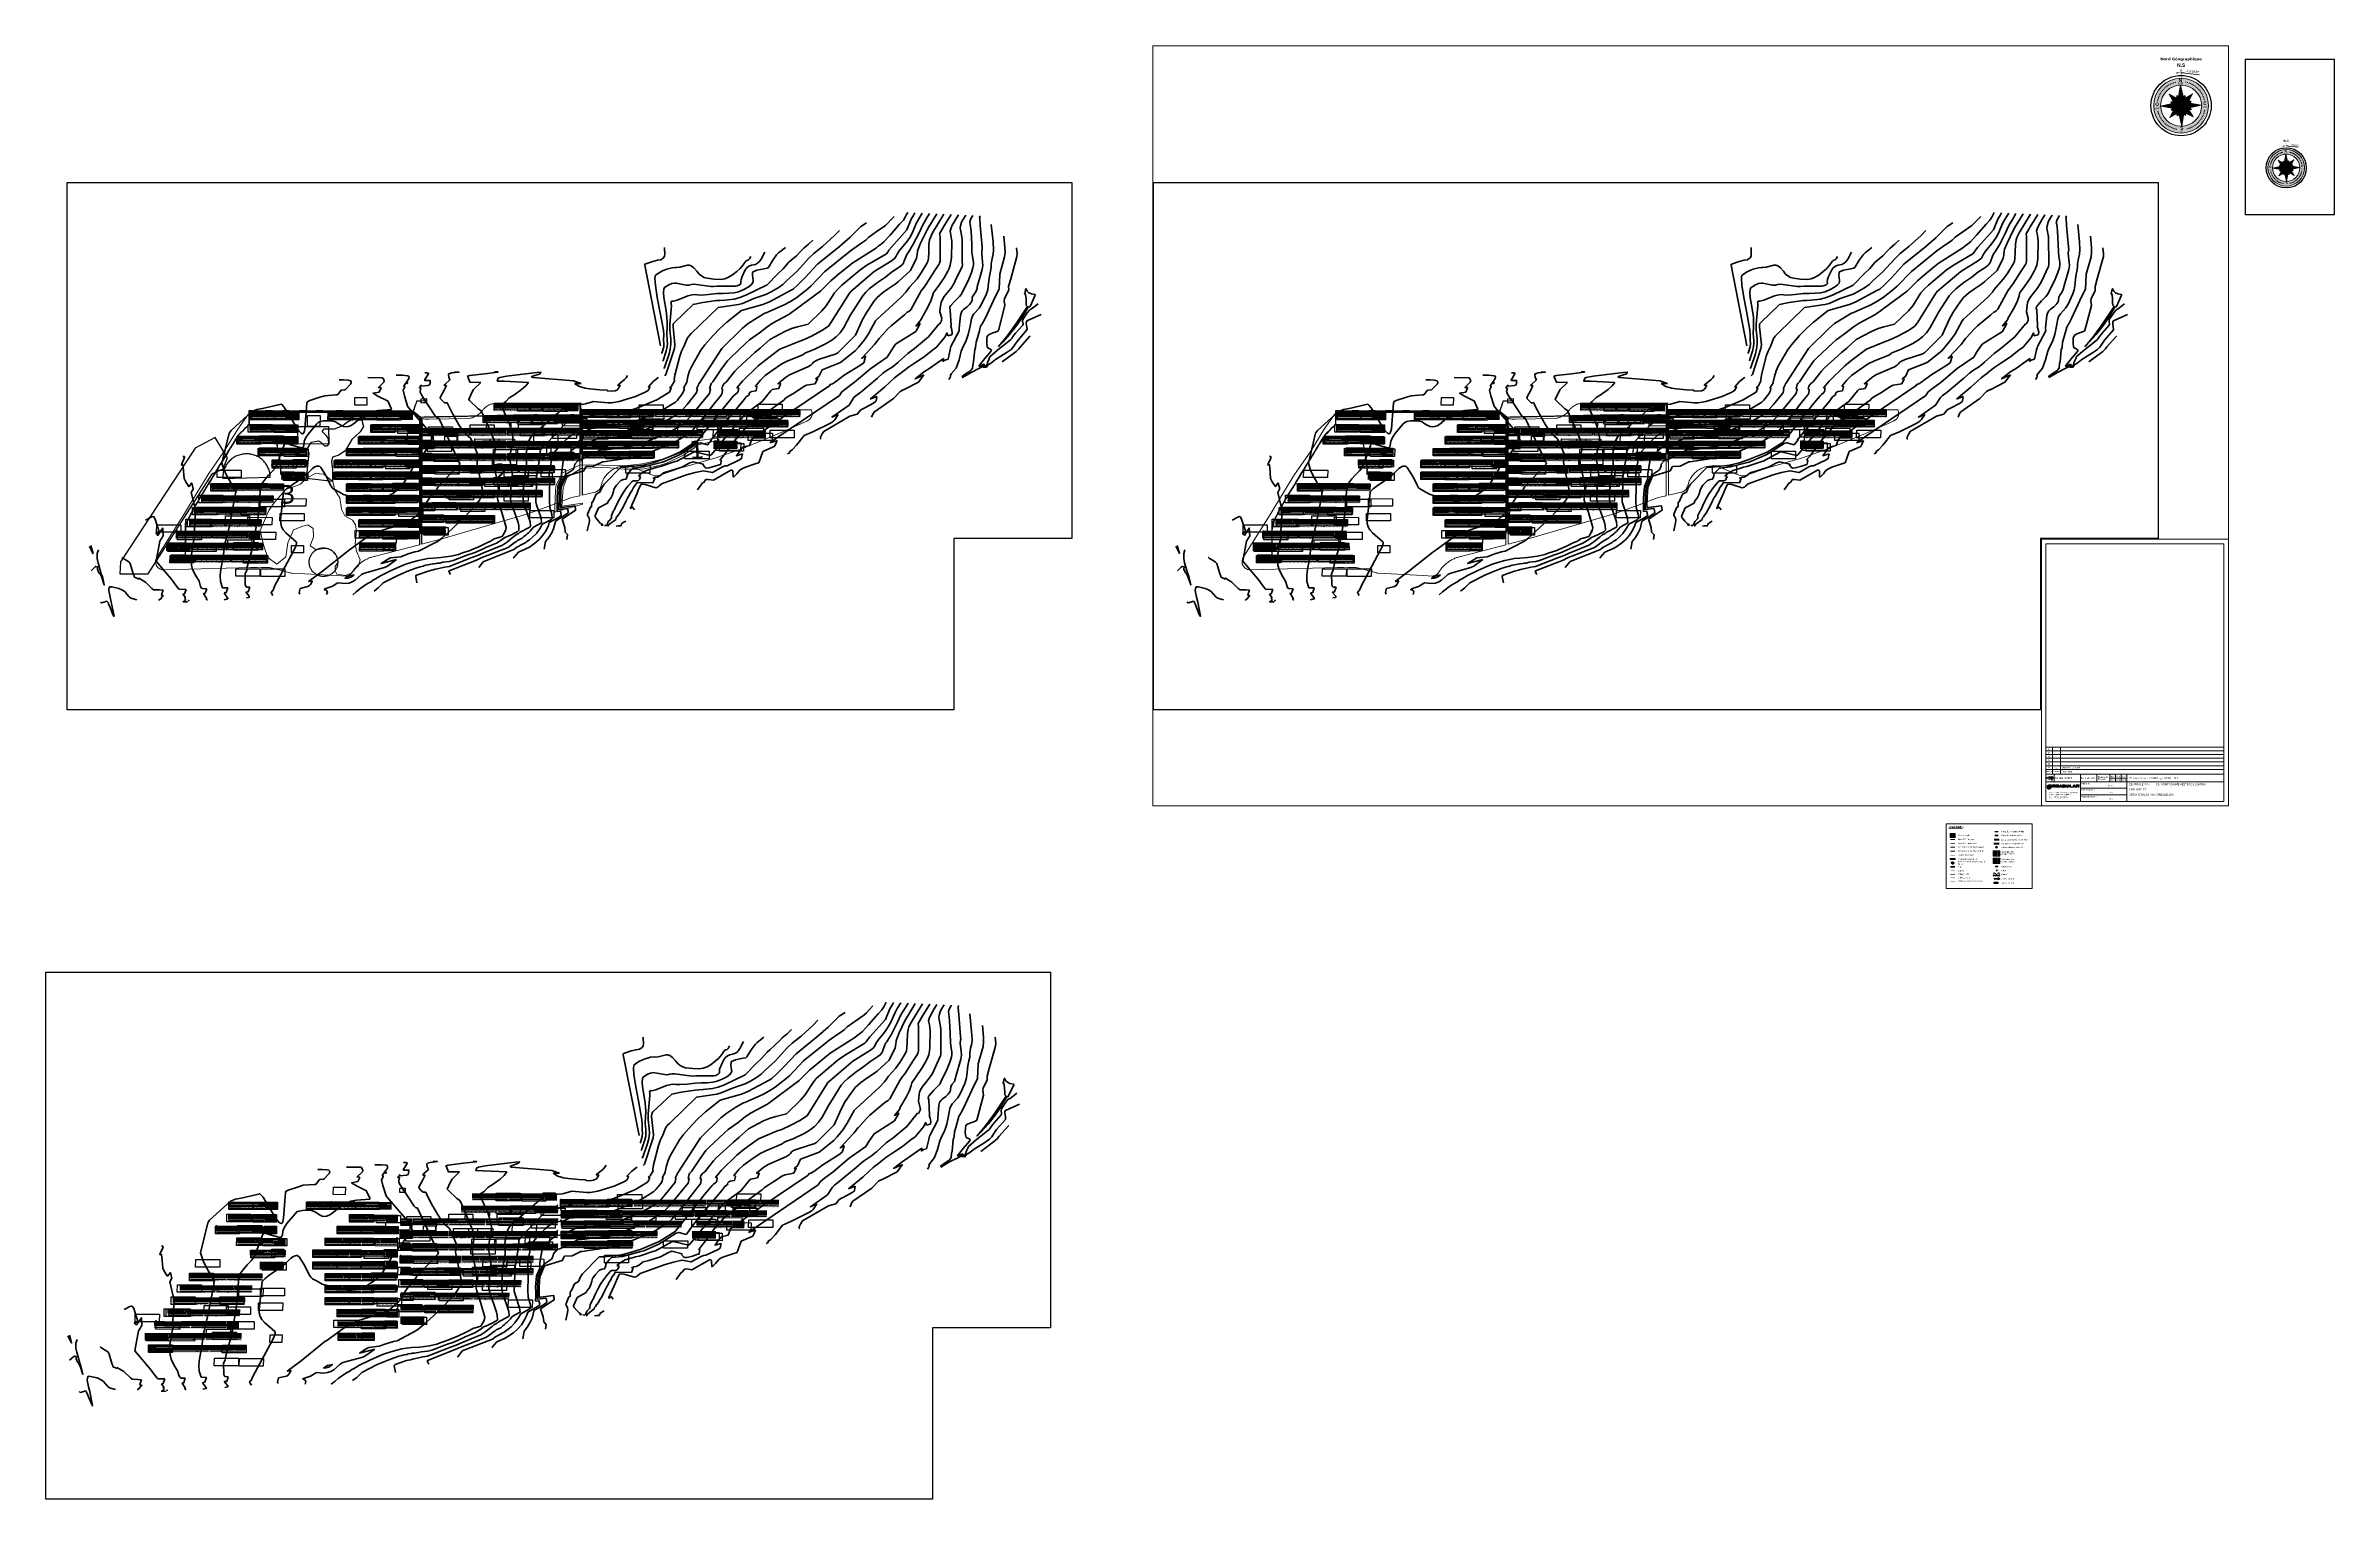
# Paper-space layout 'C3006_E_3030-01_CABLAGE CC' of a CAD drawing. Header units: metres. Extents: x -1207 to 1299, y -758 to 833.
# The model-space entities are those that its viewports show. They can reach past a viewport. Long polylines and large blocks are cut down to what shows.
import ezdxf
from ezdxf.enums import TextEntityAlignment as Align
from ezdxf.lldxf.tags import DXFTag

# ---------------------------------------------------------------- set-up
doc = ezdxf.new("R2010")
doc.units = ezdxf.units.M
doc.header["$PDMODE"] = 35
doc.header["$PDSIZE"] = 0.5
for name, pattern in [('AXES2', [1.125, 0.75, -0.125, 0.125, -0.125]), ('CACHE2', [4.7625, 3.175, -1.5875]), ('CENTER', [2, 1.25, -0.25, 0.25, -0.25]), ('FANTOME2', [31.75, 15.875, -3.175, 3.175, -3.175, 3.175, -3.175])]:
    doc.linetypes.add(name, pattern=pattern)
doc.layers.get('0').update_dxf_attribs({"lineweight": 0})
doc.layers.get('Defpoints').update_dxf_attribs({"lineweight": 0})
for name, color, linetype, lineweight in [('Nouveau Terrain - CN - Courbes', 22, 'Continuous', 0), ('UBS-300-Câble alim. caméra', 1, 'ALIM 3G2', 0), ('UBS-900-Boussole', 7, 'Continuous', 0)]:
    doc.layers.add(name, color=color, linetype=linetype, lineweight=lineweight)
for name, color, linetype in [('PVcase AC Cables (Inverter - Transformer)', 181, 'Continuous'), ('PVcase DC Extensions', 170, 'Continuous'), ('PVcase Device Coloring', 7, 'Continuous'), ('PVcase Device Numbering', 7, 'Continuous'), ('PVcase Inverters', 7, 'Continuous'), ('PVcase Polarity Symbols', 7, 'Continuous'), ('PVcase Poles', 7, 'Continuous'), ('PVcase PV Area', 30, 'Continuous'), ('PVcase PV Modules (full frames)', 142, 'Continuous'), ('PVcase PV Modules (optimised)', 142, 'Continuous'), ('PVcase String Cables', 150, 'Continuous'), ('PVcase Stringing Numbers', 7, 'Continuous'), ('PVcase Strings', 92, 'Continuous'), ('PVcase Substation Numbers', 1, 'Continuous'), ('PVcase Transformers', 7, 'Continuous'), ('PVcase Trenches', 7, 'Continuous'), ('PVCasePVAreaInfoNumbers', 1, 'Continuous'), ('UBS-100-Haie', 82, 'Continuous'), ('zone humide supposé', 151, 'Continuous')]:
    doc.layers.add(name, color=color, linetype=linetype)
for name, color, linetype, plot in [('PVcase AlignmentLine', 130, 'Continuous', False), ('PVcase Offsets', 240, 'Continuous', False), ('UBS-900-Fenetre de présentation', 6, 'Continuous', False)]:
    doc.layers.add(name, color=color, linetype=linetype, plot=plot)
doc.styles.get("Standard").update_dxf_attribs({"font": 'verdana.ttf'})
doc.styles.add('UBS - Defaut - Verdana', font='verdana.ttf')
doc.styles.add('UBS-Style de texte', font='verdana.ttf')
tags = doc.linetypes.add('ALIM 3G2', pattern='A,16,-14,["ALIM 3G2,5",Standard,S=2.54,R=0,X=-10,Y=-1.27],-14', length=44).pattern_tags.tags
tags[6] = DXFTag(74, 10)
tags = doc.linetypes.add('Câble AC-BT', pattern='A,0.508,-0.0508,["AC-BT",Standard,S=0.1016,R=0,X=0,Y=-0.0508],-0.4572', length=1.016).pattern_tags.tags
tags[6] = DXFTag(74, 10)
tags = doc.linetypes.add('HTA', pattern='A,12.7,-10.16,["HTA",Standard,S=4,R=0,X=-4.2,Y=-1.8],-12', length=34.86).pattern_tags.tags
tags[6] = DXFTag(74, 10)
doc.linetypes.add('LIMITE1', pattern='A,6.35,-2.54,[133,ltypeshp.shx,S=2.54,R=0,X=-2.54,Y=0],-2.54,25.4', length=36.83)
doc.dimstyles.get("Standard").update_dxf_attribs({"dimtxt": 0.18, "dimasz": 0.18, "dimexe": 0.18, "dimexo": 0.0625, "dimgap": 0.09, "dimtad": 0, "dimtih": 1, "dimtoh": 1, "dimdec": 1, "dimzin": 0, "dimtxsty": 'UBS-Style de texte', "dimcen": 0.09, "dimadec": 1, "dimazin": 0, "dimtfac": 1, "dimtdec": 1, "dimtofl": 0, "dimtmove": 0, "dimatfit": 3, "dimfxl": 1, "dimtolj": 1, "dimtzin": 0, "dimlwd": -1, "dimarcsym": 0})

# ---------------------------------------------------------------- blocks, each defined once
blk = doc.blocks.new('*U518')
at = {"true_color": 0x29364b, "transparency": 33554687}
h = blk.add_hatch(color=159, dxfattribs=at)
h.dxf.hatch_style = 1
edge = h.paths.add_edge_path()
edge.add_line((12.2, 22.6), (12.2, 20.1))
edge.add_arc((13.2, 20.1), 1.08, 179.7688, 270.6844)
edge.add_line((13.3, 19.1), (13.6, 19.1))
edge.add_arc((13.6, 20.1), 1.07, 268.6927, 360.8542)
edge.add_line((14.7, 20.1), (14.7, 21.9))
edge.add_line((14.7, 21.9), (14, 21.3))
edge.add_line((14, 21.3), (14, 20.1))
edge.add_arc((13.6, 20.1), 0.391, -84.9206, 2.8182, ccw=False)
edge.add_line((13.6, 19.7), (13.3, 19.7))
edge.add_arc((13.3, 20.1), 0.395, 177.6527, 264.4497, ccw=False)
edge.add_line((12.9, 20.1), (12.9, 22.8))
edge.add_line((12.9, 22.8), (15.8, 22.8))
edge.add_line((15.8, 22.8), (15.8, 20.1))
edge.add_arc((13.7, 20.2), 2.11, 277.3123, 358.3616, ccw=False)
edge.add_line((14, 18.1), (12.9, 18.1))
edge.add_arc((13.1, 20.2), 2.05, 180.1719, 264.1542, ccw=False)
edge.add_line((11.1, 20.1), (11.1, 20.9))
edge.add_arc((13, 20.8), 1.99, 116.0951, 176.8831, ccw=False)
h = blk.add_hatch(color=159, dxfattribs=at)
h.dxf.hatch_style = 1
edge = h.paths.add_edge_path()
edge.add_line((17.4, 20.2), (16.7, 20.2))
edge.add_line((16.7, 20.2), (16.7, 22.8))
edge.add_line((16.7, 22.8), (19, 22.8))
edge.add_arc((19, 21.3), 1.5, 64.8747, 89.5788, ccw=False)
edge.add_arc((19.3, 22), 0.772, -58.2681, 61.7763, ccw=False)
edge.add_arc((19.1, 22.4), 1.23, 272.6879, 298.299, ccw=False)
edge.add_line((19.1, 21.2), (20, 20.2))
edge.add_line((20, 20.2), (19, 20.2))
edge.add_line((19, 20.2), (18.2, 21.2))
edge.add_line((18.2, 21.2), (17.4, 21.2))
edge.add_line((17.4, 21.2), (17.4, 20.2))
edge = h.paths.add_edge_path(flags=16)
edge.add_line((17.4, 21.8), (19, 21.8))
edge.add_arc((19, 22.2), 0.417, 272.4217, 294.2833)
edge.add_arc((19.1, 22), 0.224, 294.5222, 425.4778)
edge.add_arc((19, 21.8), 0.43, 70.8408, 91.7055)
edge.add_line((19, 22.3), (17.4, 22.3))
edge.add_line((17.4, 22.3), (17.4, 21.8))
h = blk.add_hatch(color=159, dxfattribs=at)
h.dxf.hatch_style = 1
edge = h.paths.add_edge_path()
edge.add_line((20.6, 20.2), (20.6, 22.8))
edge.add_line((20.6, 22.8), (22.9, 22.8))
edge.add_arc((22.9, 21.3), 1.53, 66.8935, 90.7956, ccw=False)
edge.add_arc((23.2, 22.1), 0.649, -61.1786, 61.8798, ccw=False)
edge.add_arc((23.3, 20.9), 0.664, -75.4409, 75.1438, ccw=False)
edge.add_arc((22.9, 22.1), 1.91, 270.2096, 288.2387, ccw=False)
edge.add_line((22.9, 20.2), (20.6, 20.2))
edge = h.paths.add_edge_path(flags=16)
edge.add_line((21.3, 21.8), (22.9, 21.8))
edge.add_arc((22.9, 22.2), 0.417, 272.4217, 294.2833)
edge.add_arc((22.9, 22), 0.224, 294.5222, 425.4778)
edge.add_arc((22.9, 21.8), 0.43, 70.8408, 91.7055)
edge.add_line((22.9, 22.3), (21.3, 22.3))
edge.add_line((21.3, 22.3), (21.3, 21.8))
edge = h.paths.add_edge_path(flags=16)
edge.add_line((21.3, 20.8), (22.9, 20.8))
edge.add_arc((22.9, 21.2), 0.417, 272.4217, 294.2833)
edge.add_arc((22.9, 21), 0.224, 294.5222, 425.4778)
edge.add_arc((22.9, 20.8), 0.43, 70.8408, 91.7055)
edge.add_line((22.9, 21.3), (21.3, 21.3))
edge.add_line((21.3, 21.3), (21.3, 20.8))
h = blk.add_hatch(color=159, dxfattribs=at)
h.dxf.hatch_style = 1
h.paths.add_polyline_path([(26.7, 20.7), (27, 20.2), (27.8, 20.2), (26.4, 22.8), (25.5, 22.8), (24.1, 20.2), (24.9, 20.2), (25.2, 20.7)])
h.paths.add_polyline_path([(25.5, 21.3), (26.4, 21.3), (25.9, 22.2)], flags=16)
at = {"true_color": 0xa22f15, "transparency": 33554687}
h = blk.add_hatch(color=24, dxfattribs=at)
h.dxf.hatch_style = 1
edge = h.paths.add_edge_path()
edge.add_line((28, 21), (28.8, 21))
edge.add_arc((29.4, 21.4), 0.749, 211.131, 270.5922)
edge.add_line((29.4, 20.6), (29.9, 20.6))
edge.add_arc((29.8, 21.7), 1.05, 275.7284, 300.2601)
edge.add_arc((30.3, 21), 0.212, 294.1061, 409.7248)
edge.add_arc((30.2, 20.9), 0.314, 49.1228, 89.9412)
edge.add_line((30.2, 21.2), (29.2, 21.2))
edge.add_arc((29.4, 23.7), 2.47, 249.3662, 266.9884, ccw=False)
edge.add_arc((28.8, 22.1), 0.759, 188.4463, 244.53, ccw=False)
edge.add_line((28.1, 21.9), (28.1, 22.2))
edge.add_arc((28.7, 22.1), 0.687, 117.4448, 170.8136, ccw=False)
edge.add_arc((29.3, 20.8), 2.15, 91.0229, 115.5849, ccw=False)
edge.add_line((29.3, 22.9), (30.1, 22.9))
edge.add_arc((30, 21.3), 1.65, 64.2727, 88.1261, ccw=False)
edge.add_arc((30.3, 22), 0.842, 6.7056, 63.5475, ccw=False)
edge.add_line((31.2, 22.1), (30.4, 22.1))
edge.add_arc((29.9, 21.8), 0.57, 28.5973, 88.4984)
edge.add_line((29.9, 22.4), (29.3, 22.4))
edge.add_arc((29.4, 21.3), 1.12, 95.1857, 118.0172)
edge.add_arc((29, 22.1), 0.203, 116.7802, 236.2079)
edge.add_arc((29.3, 22.8), 0.999, 245.0277, 271.2441)
edge.add_line((29.3, 21.8), (30.2, 21.8))
edge.add_arc((30.2, 20), 1.81, 65.1072, 89.5248, ccw=False)
edge.add_arc((30.5, 21), 0.754, -52.7661, 52.7661, ccw=False)
edge.add_arc((29.9, 22), 1.88, 270.7076, 304.2492, ccw=False)
edge.add_line((29.9, 20.1), (29.3, 20.1))
edge.add_arc((29.3, 22), 1.9, 239.7191, 270.1305, ccw=False)
edge.add_arc((28.7, 21), 0.737, 178.3924, 235.1538, ccw=False)
at = {"true_color": 0x29364b, "transparency": 33554687}
h = blk.add_hatch(color=159, dxfattribs=at)
h.dxf.hatch_style = 1
edge = h.paths.add_edge_path()
edge.add_ellipse((33.6, 21.5), major_axis=(1.87, 0), ratio=0.744921, start_angle=0, end_angle=360)
edge = h.paths.add_edge_path(flags=17)
edge.add_ellipse((33.6, 21.5), major_axis=(1.12, 0), ratio=0.734047, start_angle=0, end_angle=360)
h = blk.add_hatch(color=159, dxfattribs=at)
h.dxf.hatch_style = 1
h.paths.add_polyline_path([(36.1, 22.8), (36.1, 20.2), (38.9, 20.2), (38.9, 20.8), (36.8, 20.8), (36.8, 22.8)])
h = blk.add_hatch(color=159, dxfattribs=at)
h.dxf.hatch_style = 1
h.paths.add_polyline_path([(41.6, 20.7), (41.9, 20.2), (42.7, 20.2), (41.3, 22.8), (40.4, 22.8), (39, 20.2), (39.8, 20.2), (40.1, 20.7)])
h.paths.add_polyline_path([(40.4, 21.3), (41.3, 21.3), (40.9, 22.2)], flags=16)
h = blk.add_hatch(color=159, dxfattribs=at)
h.dxf.hatch_style = 1
edge = h.paths.add_edge_path()
edge.add_line((43.8, 20.2), (43.1, 20.2))
edge.add_line((43.1, 20.2), (43.1, 22.8))
edge.add_line((43.1, 22.8), (45.4, 22.8))
edge.add_arc((45.4, 21.3), 1.5, 64.8747, 89.5788, ccw=False)
edge.add_arc((45.7, 22), 0.772, -58.2681, 61.7763, ccw=False)
edge.add_arc((45.5, 22.4), 1.23, 272.6879, 298.299, ccw=False)
edge.add_line((45.6, 21.2), (46.5, 20.2))
edge.add_line((46.5, 20.2), (45.5, 20.2))
edge.add_line((45.5, 20.2), (44.6, 21.2))
edge.add_line((44.6, 21.2), (43.8, 21.2))
edge.add_line((43.8, 21.2), (43.8, 20.2))
edge = h.paths.add_edge_path(flags=16)
edge.add_line((43.8, 21.8), (45.4, 21.8))
edge.add_arc((45.4, 22.2), 0.417, 272.4217, 294.2833)
edge.add_arc((45.5, 22), 0.224, 294.5222, 425.4778)
edge.add_arc((45.4, 21.8), 0.43, 70.8408, 91.7055)
edge.add_line((45.4, 22.3), (43.8, 22.3))
edge.add_line((43.8, 22.3), (43.8, 21.8))
at = {"transparency": 33554687}
for p, q in [((9.9, 64), (9.9, 34.4)), ((9.9, 64), (204.9, 64)), ((9.9, 60), (204.9, 60)), ((9.9, 55.9), (204.9, 55.9)), ((9.9, 51.9), (204.9, 51.9)), ((17, 34.6), (17, 64)), ((25.8, 34.4), (25.8, 64)), ((9.9, 47.9), (204.9, 47.9)), ((9.9, 43.8), (204.9, 43.8)), ((9.9, 39.8), (204.9, 39.8)), ((204.9, 34.4), (9.9, 34.4)), ((9.9, 26.3), (9.9, 4.7)), ((204.9, 26.3), (9.9, 26.3)), ((10.6, 31), (14.3, 31.9)), ((10.6, 29.7), (10.6, 31)), ((10.6, 29.7), (14.3, 28.7)), ((11.9, 30.4), (12.4, 30.4)), ((12.7, 30.4), (14.1, 30.4)), ((14.3, 31.9), (14.3, 28.7)), ((16.4, 30.4), (16.4, 30.9)), ((19.1, 34.4), (19.1, 26.3)), ((47.8, 34.4), (47.8, 26.3)), ((47.8, 4.7), (47.8, 26.3)), ((65.5, 34.4), (65.5, 26.3)), ((98.4, 4.7), (98.4, 34.4)), ((47.8, 19.1), (98.4, 19.1)), ((47.8, 11.9), (98.4, 11.9))]:
    blk.add_line(p, q, dxfattribs=at)
at = {"linetype": 'CENTER', "transparency": 33554687}
for p, q in [((18.6, 30.4), (14.2, 30.4)), ((16.4, 27.1), (16.4, 33.1))]:
    blk.add_line(p, q, dxfattribs=at)
at = {"transparency": 33554687}
for points in [[(209.9, -0.3), (-968.4, -0.3), (-968.4, 832), (209.9, 832)], [(4.9, -0.3), (209.9, -0.3), (209.9, 291.7), (4.9, 291.7)], [(9.9, 4.7), (204.9, 4.7), (204.9, 286.7), (9.9, 286.7)]]:
    blk.add_lwpolyline(points, close=True, dxfattribs=at)
for points in [[(79.8, 34.4), (86, 34.4), (86, 30.3), (79.8, 30.3), (79.8, 34.4)], [(79.8, 30.3), (86, 30.3), (86, 26.3), (79.8, 26.3), (79.8, 30.3)], [(86, 34.4), (92.2, 34.4), (92.2, 30.3), (86, 30.3), (86, 34.4)], [(86, 30.3), (92.2, 30.3), (92.2, 26.3), (86, 26.3), (86, 30.3)], [(92.2, 34.4), (98.4, 34.4), (98.4, 30.3), (92.2, 30.3), (92.2, 34.4)], [(92.2, 30.3), (98.4, 30.3), (98.4, 26.3), (92.2, 26.3), (92.2, 30.3)]]:
    blk.add_lwpolyline(points, dxfattribs=at)
at = {"color": 10, "transparency": 33554687, "const_width": 0.1}
blk.add_lwpolyline([(92.2, 34.4), (98.4, 34.4), (98.4, 30.3), (92.2, 30.3), (92.2, 34.4)], dxfattribs=at)
at = {"color": 159, "true_color": 0x29364b, "transparency": 33554687}
blk.add_lwpolyline([(12.2, 22.6), (12.2, 20.1, 0.418902), (13.3, 19.1), (13.6, 19.1, 0.425307), (14.7, 20.1), (14.7, 21.9), (14, 21.3), (14, 20.1, -0.402701), (13.6, 19.7), (13.3, 19.7, -0.397933), (12.9, 20.1), (12.9, 22.8), (15.8, 22.8), (15.8, 20.1, -0.369164), (14, 18.1), (12.9, 18.1, -0.383775), (11.1, 20.1), (11.1, 20.9, -0.271638), (12.2, 22.6)], format="xyb", dxfattribs=at)
for points in [[(17.4, 20.2), (16.7, 20.2), (16.7, 22.8), (19, 22.8, -0.108211), (19.6, 22.7, -0.577608), (19.7, 21.4, -0.112217), (19.1, 21.2), (20, 20.2), (19, 20.2), (18.2, 21.2), (17.4, 21.2)], [(17.4, 21.8), (19, 21.8, 0.09568), (19.1, 21.8, 0.642947), (19.1, 22.2, 0.091292), (19, 22.3), (17.4, 22.3)], [(20.6, 20.2), (20.6, 22.8), (22.9, 22.8, -0.104672), (23.5, 22.7, -0.595283), (23.5, 21.6, -0.771388), (23.5, 20.3, -0.078829), (22.9, 20.2)], [(21.3, 21.8), (22.9, 21.8, 0.09568), (23, 21.8, 0.642947), (23, 22.2, 0.091292), (22.9, 22.3), (21.3, 22.3)], [(21.3, 20.8), (22.9, 20.8, 0.09568), (23, 20.8, 0.642947), (23, 21.2, 0.091292), (22.9, 21.3), (21.3, 21.3)], [(43.8, 20.2), (43.1, 20.2), (43.1, 22.8), (45.4, 22.8, -0.108211), (46.1, 22.7, -0.577608), (46.1, 21.4, -0.112217), (45.6, 21.2), (46.5, 20.2), (45.5, 20.2), (44.6, 21.2), (43.8, 21.2)], [(43.8, 21.8), (45.4, 21.8, 0.09568), (45.6, 21.8, 0.642947), (45.6, 22.2, 0.091292), (45.4, 22.3), (43.8, 22.3)]]:
    blk.add_lwpolyline(points, format="xyb", close=True, dxfattribs=at)
for points in [[(26.7, 20.7), (27, 20.2), (27.8, 20.2), (26.4, 22.8), (25.5, 22.8), (24.1, 20.2), (24.9, 20.2), (25.2, 20.7)], [(36.1, 22.8), (36.1, 20.2), (38.9, 20.2), (38.9, 20.8), (36.8, 20.8), (36.8, 22.8)], [(41.6, 20.7), (41.9, 20.2), (42.7, 20.2), (41.3, 22.8), (40.4, 22.8), (39, 20.2), (39.8, 20.2), (40.1, 20.7)]]:
    blk.add_lwpolyline(points, close=True, dxfattribs=at)
for points in [[(25.5, 21.3), (26.4, 21.3), (25.9, 22.2), (25.5, 21.3)], [(40.4, 21.3), (41.3, 21.3), (40.9, 22.2), (40.4, 21.3)]]:
    blk.add_lwpolyline(points, dxfattribs=at)
at = {"color": 24, "true_color": 0xa22f15, "transparency": 33554687}
blk.add_lwpolyline([(28, 21), (28.8, 21, 0.265431), (29.4, 20.6), (29.9, 20.6, 0.10745), (30.4, 20.8, 0.552136), (30.4, 21.1, 0.180011), (30.2, 21.2), (29.2, 21.2, -0.077043), (28.5, 21.4, -0.249716), (28.1, 21.9), (28.1, 22.2, -0.237168), (28.4, 22.7, -0.107584), (29.3, 22.9), (30.1, 22.9, -0.104457), (30.7, 22.7, -0.253233), (31.2, 22.1), (30.4, 22.1, 0.267487), (29.9, 22.4), (29.3, 22.4, 0.099952), (28.9, 22.3, 0.574025), (28.9, 21.9, 0.114892), (29.3, 21.8), (30.2, 21.8, -0.106946), (31, 21.6, -0.496036), (31, 20.4, -0.147407), (29.9, 20.1), (29.3, 20.1, -0.133479), (28.3, 20.4, -0.25286)], format="xyb", close=True, dxfattribs=at)
for points in [[(29.2, 22.4), (30.2, 22.4)], [(29.2, 21.8), (30.2, 21.8)], [(29.2, 21.2), (30.2, 21.2)], [(29.2, 20.6), (30.2, 20.6)], [(30.4, 22.1), (31.2, 22.1)]]:
    blk.add_lwpolyline(points, dxfattribs=at)
at = {"transparency": 33554687}
for major_axis in [(-1.62, 0), (-0.671, 0)]:
    blk.add_ellipse((16.4, 30.4), major_axis=major_axis, ratio=0.986111, start_param=3.141593, end_param=9.424778, dxfattribs=at)
at = {"color": 159, "true_color": 0x29364b, "transparency": 33554687}
for major_axis, ratio in [((1.87, 0), 0.744921), ((1.12, 0), 0.734047)]:
    blk.add_ellipse((33.6, 21.5), major_axis=major_axis, ratio=ratio, dxfattribs=at)
at = {"ltscale": 1.5, "transparency": 33554687, "style": 'UBS-Style de texte'}
for s, p in [('C', (12.4, 48.9)), ('F', (12.4, 60.9)), ('E', (12.4, 56.9)), ('D', (12.4, 52.9)), ('A', (12.4, 40.8)), ('B', (12.4, 44.9))]:
    blk.add_text(s, height=1.96, dxfattribs=at).set_placement(p)
at = {"transparency": 33554687, "style": 'UBS-Style de texte'}
for s, p in [('Indice', (10.3, 36.8)), ('Auteur', (17.9, 36.8)), ('Description', (26.9, 36.7))]:
    blk.add_text(s, height=1.5, dxfattribs=at).set_placement(p)
at = {"transparency": 33554687}
for s, height, style, p in [('Echelle :', 1.9, 'UBS-Style de texte', (19.5, 30.3)), ('Format :', 1.9, 'UBS-Style de texte', (48.2, 30.3)), ('Auteur :', 1.8, 'UBS-Style de texte', (48.6, 24.3)), ('Phase du', 1.9, 'UBS-Style de texte', (66.7, 31.4)), ('Projet :', 1.9, 'UBS-Style de texte', (66.7, 29.2)), ('ESQ', 1.43, 'UBS-Style de texte', (81, 32.3)), ('DCE', 1.43, 'UBS-Style de texte', (81, 28.3)), ('APS', 1.43, 'UBS-Style de texte', (87.2, 32.3)), ('EXE', 1.43, 'UBS-Style de texte', (87.2, 28.3)), ('APD', 1.43, 'UBS-Style de texte', (93.4, 32.3)), ('DOE', 1.43, 'UBS-Style de texte', (93.4, 28.3)), ('N° du dessin :', 2.2, 'UBS-Style de texte', (100.5, 30.2)), ('-E-', 2.2, 'UBS - Defaut - Verdana', (133.7, 30.1)), ('Approbateur :', 1.8, 'UBS-Style de texte', (48.5, 10.1)), ('Controleur :', 1.8, 'UBS-Style de texte', (48.6, 17.3))]:
    blk.add_text(s, height=height, dxfattribs=dict(at, style=style)).set_placement(p, align=Align.MIDDLE_LEFT)
at = {"color": 159, "true_color": 0x29364b, "transparency": 33554687, "insert": (13.4, 14.9), "char_height": 1.164, "attachment_point": 1, "style": 'UBS-Style de texte'}
blk.add_mtext_dynamic_manual_height_columns('75 Allée Wilhelm Roentgen - CS 40935\\P34961 MONTPELLIER Cedex 2\\PTél : +33 (0)4 67 644 644\\PFax : +33 (0)4 67 837 931', width=69.707, gutter_width=0.45, heights=[0], dxfattribs=at)
at = {"transparency": 33554687, "style": 'UBS-Style de texte'}
for tag, p in [('AUTEUR_D', (21.4, 54)), ('AUTEUR_C', (21.4, 50)), ('AUTEUR_F', (21.4, 62)), ('AUTEUR_E', (21.4, 58)), ('AUTEUR_B', (21.4, 46))]:
    blk.add_attdef(tag, text='', height=1.5, dxfattribs=at).set_placement(p, align=Align.MIDDLE)
for tag, p in [('MODIFICATIONS_IND_F', (26.9, 62.1)), ('MODIFICATIONS_IND_E', (27, 58)), ('MODIFICATIONS_IND_C', (27.1, 49.8)), ('MODIFICATIONS_IND_D', (27.2, 54)), ('MODIFICATIONS_IND_B', (27.1, 45.8)), ('MODIFICATIONS_IND_A', (27.1, 41.8))]:
    blk.add_attdef(tag, text='', height=1.5, dxfattribs=at).set_placement(p, align=Align.MIDDLE_LEFT)
blk.add_attdef('AUTEUR_A', text='', height=1.5, dxfattribs=at).set_placement((21.2, 41.7), align=Align.MIDDLE_CENTER)
for tag, p, height in [('ECHELLE', (30.9, 29.4), 2), ('FORMAT', (59.6, 29.4), 2), ('N°_DESSIN', (139.1, 29.1), 2.2), ('TITRE_1', (100.8, 22.3), 2.2), ('TITRE_2', (100.8, 16.7), 2.2), ('TITRE_3', (100.8, 11), 2.2), ('TITRE_4', (100.8, 5.8), 2.2)]:
    blk.add_attdef(tag, p, '', height=height, dxfattribs=at)
at = {"style": 'UBS-Style de texte'}
for tag, p in [('CODE', (122.8, 29.1)), ('PROJET', (130.2, 22.3)), ('COMMUNE', (160.5, 22.3))]:
    blk.add_attdef(tag, p, '', height=2.2, dxfattribs=at)
at = {"transparency": 33554687, "style": 'UBS-Style de texte', "flags": 4}
blk.add_attdef('PLANCHE', (150.8, 29.1), '', height=2.2, dxfattribs=at)
at = {"transparency": 33554687}
for tag, p in [('CHEF_PROJET_CONST', (81.1, 7.5)), ('CHARGE_ETUDE', (81.1, 14.7)), ('PROJETEUR', (81.1, 21.7))]:
    blk.add_attdef(tag, text='', height=2, dxfattribs=at).set_placement(p, align=Align.MIDDLE)
blk.add_attdef('DEPT', (194.5, 22.3), '', height=2.2, dxfattribs=at)
blk = doc.blocks.new('*D554')
at = {"color": 0, "transparency": 16777216}
blk.add_line((3.7, 23.7), (14.1, 22.1), dxfattribs=at)
for start, end in [(93.5813, 97.1626), (81.1779, 88.344), (81.1814, 84.7627)]:
    blk.add_arc((0, 0), 24, start, end, dxfattribs=at)
for points in [[(-1.5, 24.2), (-1.5, 23.7), (0, 24)], [(2.2, 23.7), (2.2, 24.2), (0.7, 24)]]:
    blk.add_solid(points, dxfattribs=at)
at = {"layer": 'Defpoints', "color": 0, "transparency": 16777216}
for p in [(0, 27), (0, 21), (0.2, 24), (0.8, 27), (0, 0)]:
    blk.add_point(p, dxfattribs=at)
at = {"color": 0, "transparency": 16777216, "insert": (9.2, 24.5), "char_height": 1.8, "attachment_point": 5, "rotation": 351.1779, "style": 'UBS-Style de texte'}
blk.add_mtext('\\A1;1,6560°', dxfattribs=at)
blk = doc.blocks.new('3P9@15DEG F FX ID1 PVBlock')
at = {"layer": 'PVcase PV Modules (optimised)', "color": 0}
blk.add_polyline3d([(0, 0, 1.8), (10.5, -0.3, 1.8), (10.3, -6.9, 0), (-0.2, -6.6, 0)], close=True, dxfattribs=at)
blk = doc.blocks.new('3P18@15DEG F FX ID1 PVBlock')
at = {"layer": 'PVcase PV Modules (optimised)', "color": 0}
blk.add_polyline3d([(0, 0, 1.8), (21.1, -0.6, 1.8), (20.9, -7.2, 0), (-0.2, -6.6, 0)], close=True, dxfattribs=at)
blk = doc.blocks.new('Pvcase substation be81d7aa-c767-4f8a-a1aa-c3d9e3e87c34')
blk.add_lwpolyline([(0, 0), (5.2, -0.1), (5.3, 3.1), (0.1, 3.2)], close=True)
blk = doc.blocks.new('PVcase Inverter (1st tier)')
at = {"layer": 'PVcase Inverters', "color": 0}
blk.add_lwpolyline([(0, 0), (850, 0), (850, 300), (0, 300)], close=True, dxfattribs=at)
blk.add_lwpolyline([(850, 0), (0, 300)], dxfattribs=at)
blk = doc.blocks.new('3P18@15DEG F FX ID2 PVBlock')
at = {"layer": 'PVcase PV Modules (optimised)', "color": 0}
blk.add_polyline3d([(0, 0, 1.8), (21.1, -0.6, 1.8), (20.9, -7.2, 0), (-0.2, -6.6, 0)], close=True, dxfattribs=at)
blk = doc.blocks.new('3P9@15DEG F FX ID2 PVBlock')
at = {"layer": 'PVcase PV Modules (optimised)', "color": 0}
blk.add_polyline3d([(0, 0, 1.8), (10.5, -0.3, 1.8), (10.3, -6.9, 0), (-0.2, -6.6, 0)], close=True, dxfattribs=at)
blk = doc.blocks.new('*U550')
at = {"true_color": 0xfefefe}
h = blk.add_hatch(color=7, dxfattribs=at)
h.dxf.hatch_style = 1
edge = h.paths.add_edge_path(flags=17)
edge.add_arc((0, 0), 15, 0, 360)
edge = h.paths.add_edge_path()
edge.add_arc((0, 0), 20, 0, 360)
at = {"true_color": 0xfefefe, "transparency": 33554687}
h = blk.add_hatch(color=7, dxfattribs=at)
h.dxf.hatch_style = 1
h.paths.add_polyline_path([(0, 0), (-2.5, 2.5), (-15, 0)])
h = blk.add_hatch(color=8)
h.dxf.hatch_style = 1
h.paths.add_polyline_path([(-15, 0), (-2.5, -2.5), (0, 0)])
h = blk.add_hatch(color=8)
h.dxf.hatch_style = 1
h.paths.add_polyline_path([(-8.49, 8.49), (-4.96, 2.01), (-2.5, 2.5)])
h = blk.add_hatch(color=7, dxfattribs=at)
h.dxf.hatch_style = 1
h.paths.add_polyline_path([(-2.5, 2.5), (-2.01, 4.96), (-8.49, 8.49)])
h = blk.add_hatch(color=7, dxfattribs=at)
h.dxf.hatch_style = 1
h.paths.add_polyline_path([(-7.41, 3), (-4.96, 2.01), (-5.63, 3.25)])
h = blk.add_hatch(color=8)
h.dxf.hatch_style = 1
h.paths.add_polyline_path([(-4.96, 2.01), (-7.41, 3), (-6.38, 1.72)])
h = blk.add_hatch(color=8)
h.dxf.hatch_style = 1
h.paths.add_polyline_path([(-3, 7.41), (-3.25, 5.63), (-2.01, 4.96)])
h = blk.add_hatch(color=7, dxfattribs=at)
h.dxf.hatch_style = 1
h.paths.add_polyline_path([(-2.01, 4.96), (-1.72, 6.38), (-3, 7.41)])
h = blk.add_hatch(color=8)
h.dxf.hatch_style = 1
h.paths.add_polyline_path([(0, 15), (-2.5, 2.5), (0, 0)])
h = blk.add_hatch(color=8)
h.dxf.hatch_style = 1
h.paths.add_polyline_path([(0, 0), (-2.5, -2.5), (0, -15)])
h = blk.add_hatch(color=7, dxfattribs=at)
h.dxf.hatch_style = 1
h.paths.add_polyline_path([(2.01, 4.96), (0, 15), (0, 0), (2.5, 2.5)])
h = blk.add_hatch(color=7, dxfattribs=at)
h.dxf.hatch_style = 1
h.paths.add_polyline_path([(2.5, 2.5), (0, 0), (15, 0)])
h = blk.add_hatch(color=8)
h.dxf.hatch_style = 1
h.paths.add_polyline_path([(0, 0), (2.5, -2.5), (15, 0)])
h = blk.add_hatch(color=8)
h.dxf.hatch_style = 1
h.paths.add_polyline_path([(3, 7.41), (1.72, 6.38), (2.01, 4.96)])
h = blk.add_hatch(color=7, dxfattribs=at)
h.dxf.hatch_style = 1
h.paths.add_polyline_path([(2.01, 4.96), (2.5, 2.5), (8.49, 8.49)])
h = blk.add_hatch(color=7, dxfattribs=at)
h.dxf.hatch_style = 1
h.paths.add_polyline_path([(3, 7.41), (2.01, 4.96), (3.25, 5.63)])
h = blk.add_hatch(color=8)
h.dxf.hatch_style = 1
h.paths.add_polyline_path([(2.5, 2.5), (4.96, 2.01), (8.49, 8.49)])
h = blk.add_hatch(color=7, dxfattribs=at)
h.dxf.hatch_style = 1
h.paths.add_polyline_path([(7.41, 3), (5.63, 3.25), (4.96, 2.01)])
h = blk.add_hatch(color=8)
h.dxf.hatch_style = 1
h.paths.add_polyline_path([(7.41, 3), (4.96, 2.01), (6.38, 1.72)])
h = blk.add_hatch(color=7, dxfattribs=at)
h.dxf.hatch_style = 1
h.paths.add_polyline_path([(-8.49, -8.49), (-2.5, -2.5), (-4.96, -2.01)])
h = blk.add_hatch(color=8)
h.dxf.hatch_style = 1
h.paths.add_polyline_path([(-2.01, -4.96), (-2.5, -2.5), (-8.49, -8.49)])
h = blk.add_hatch(color=7, dxfattribs=at)
h.dxf.hatch_style = 1
h.paths.add_polyline_path([(-7.41, -3), (-4.96, -2.01), (-6.38, -1.72)])
h = blk.add_hatch(color=8)
h.dxf.hatch_style = 1
h.paths.add_polyline_path([(-4.96, -2.01), (-7.41, -3), (-5.63, -3.25)])
h = blk.add_hatch(color=7, dxfattribs=at)
h.dxf.hatch_style = 1
h.paths.add_polyline_path([(-3.25, -5.63), (-3, -7.41), (-2.01, -4.96)])
h = blk.add_hatch(color=8)
h.dxf.hatch_style = 1
h.paths.add_polyline_path([(-2.01, -4.96), (-3, -7.41), (-1.72, -6.38)])
h = blk.add_hatch(color=7, dxfattribs=at)
h.dxf.hatch_style = 1
h.paths.add_polyline_path([(0, 0), (0, -15), (2.5, -2.5)])
h = blk.add_hatch(color=8)
h.dxf.hatch_style = 1
h.paths.add_polyline_path([(1.72, -6.38), (3, -7.41), (2.01, -4.96)])
h = blk.add_hatch(color=8)
h.dxf.hatch_style = 1
h.paths.add_polyline_path([(8.49, -8.49), (2.5, -2.5), (2.01, -4.96)])
h = blk.add_hatch(color=7, dxfattribs=at)
h.dxf.hatch_style = 1
h.paths.add_polyline_path([(3, -7.41), (3.25, -5.63), (2.01, -4.96)])
h = blk.add_hatch(color=7, dxfattribs=at)
h.dxf.hatch_style = 1
h.paths.add_polyline_path([(8.49, -8.49), (4.96, -2.01), (2.5, -2.5)])
h = blk.add_hatch(color=7, dxfattribs=at)
h.dxf.hatch_style = 1
h.paths.add_polyline_path([(4.96, -2.01), (7.41, -3), (6.38, -1.72)])
h = blk.add_hatch(color=8)
h.dxf.hatch_style = 1
h.paths.add_polyline_path([(4.96, -2.01), (5.63, -3.25), (7.41, -3)])
at = {"color": 1, "linetype": 'AXES2', "ltscale": 2, "const_width": 0.1}
blk.add_lwpolyline([(0, 27), (0, 21)], dxfattribs=at)
at = {"color": 3, "linetype": 'AXES2', "ltscale": 2, "const_width": 0.1}
blk.add_lwpolyline([(0.78, 26.99), (0, 0)], dxfattribs=at)
at = {"color": 250}
blk.add_lwpolyline([(2.5, 2.5), (0, 15), (-2.5, 2.5), (-15, 0), (-2.5, -2.5), (0, -15), (2.5, -2.5), (15, 0)], close=True, dxfattribs=at)
for points in [[(-15, 0), (15, 0)], [(-8.49, -8.49), (8.49, 8.49)], [(8.49, -8.49), (-8.49, 8.49)], [(-2.01, 4.96), (-8.49, 8.49), (-4.96, 2.01)], [(-5.63, 3.25), (-7.41, 3), (-6.38, 1.72)], [(-7.41, 3), (-4.96, 2.01)], [(-1.72, 6.38), (-3, 7.41), (-3.25, 5.63)], [(-3, 7.41), (-2.01, 4.96)], [(0, -15), (0, 15)], [(3.25, 5.63), (3, 7.41), (1.72, 6.38)], [(4.96, 2.01), (8.49, 8.49), (2.01, 4.96)], [(3, 7.41), (2.01, 4.96)], [(7.41, 3), (4.96, 2.01)], [(6.38, 1.72), (7.41, 3), (5.63, 3.25)], [(-4.96, -2.01), (-8.49, -8.49), (-2.01, -4.96)], [(-6.38, -1.72), (-7.41, -3), (-5.63, -3.25)], [(-7.41, -3), (-4.96, -2.01)], [(-3.25, -5.63), (-3, -7.41), (-1.72, -6.38)], [(-3, -7.41), (-2.01, -4.96)], [(1.72, -6.38), (3, -7.41), (3.25, -5.63)], [(2.01, -4.96), (8.49, -8.49), (4.96, -2.01)], [(3, -7.41), (2.01, -4.96)], [(7.41, -3), (4.96, -2.01)], [(5.63, -3.25), (7.41, -3), (6.38, -1.72)]]:
    blk.add_lwpolyline(points, dxfattribs=at)
at = {"color": 1}
blk.add_lwpolyline([(0, 0, 0.2, 0, 0), (0, 15, 0, 0, 0)], format="xyseb", dxfattribs=at)
at = {"color": 250}
for radius in [20, 15]:
    blk.add_circle((0, 0), radius, dxfattribs=at)
at = {"color": 250, "linetype": 'Continuous', "ltscale": 2}
for start, end in [(106, 108), (102, 104), (76, 78), (72, 74), (166, 168), (162, 164), (158, 160), (154, 156), (150, 152), (146, 148), (142, 144), (138, 140), (134, 136), (130, 132), (126, 128), (122, 124), (118, 120), (114, 116), (110, 112), (68, 70), (64, 66), (60, 62), (56, 58), (52, 54), (48, 50), (44, 46), (40, 42), (36, 38), (32, 34), (28, 30), (24, 26), (20, 22), (16, 18), (12, 14), (192, 194), (196, 198), (200, 202), (204, 206), (208, 210), (212, 214), (216, 218), (220, 222), (224, 226), (228, 230), (232, 234), (236, 238), (240, 242), (244, 246), (248, 250), (252, 254), (286, 288), (290, 292), (294, 296), (298, 300), (302, 304), (306, 308), (310, 312), (314, 316), (318, 320), (322, 324), (326, 328), (330, 332), (334, 336), (338, 340), (342, 344), (346, 348), (256, 258), (282, 284)]:
    blk.add_arc((0, 0), 17.5, start, end, dxfattribs=at)
at = {"layer": 'UBS-900-Fenetre de présentation', "ltscale": 0.1, "transparency": 33554508}
blk.add_circle((0, 0), 22, dxfattribs=at)
at = {"color": 1, "attachment_point": 5}
for s, insert, char_height in [('RGF', (0, 16), 1.5), ('+90°', (-17.5, -1.5), 1.3), ('-90°', (17.5, -1.5), 1.3), ('0°', (0, -19), 1.3)]:
    blk.add_mtext_dynamic_manual_height_columns(s, width=2.5, gutter_width=1, heights=[0], dxfattribs=dict(at, insert=insert, char_height=char_height))
at = {"color": 3, "insert": (0.85, 29.49), "char_height": 2.5, "attachment_point": 5, "rotation": 358.344}
blk.add_mtext_dynamic_manual_height_columns('{\\fArial|b1|i0|c0|p34;N.S}', width=2.5, gutter_width=1, heights=[0], dxfattribs=at)
at = {"color": 250, "char_height": 2.5, "attachment_point": 5}
for s, insert in [('{\\fArial|b1|i0|c0|p34;N}', (0, 18.5)), ('{\\fArial|b1|i0|c0|p34;O}', (-17.5, 1.5)), ('{\\fArial|b1|i0|c0|p34;E}', (17.5, 1.5)), ('{\\fArial|b1|i0|c0|p34;S}', (0, -16.5))]:
    blk.add_mtext_dynamic_manual_height_columns(s, width=2.5, gutter_width=1, heights=[0], dxfattribs=dict(at, insert=insert))
dim = blk.add_angular_dim_2l(base=(0.23123, 24.00065), line1=((0.78026, 26.98872), (0, 0)), line2=((0, 27), (0, 21)), dimstyle='Standard', override={"dimtxt": 1.8, "dimasz": 1.5, "dimexe": 0.8, "dimexo": 1, "dimgap": 0.5, "dimtad": 2, "dimtih": 0, "dimtoh": 0, "dimadec": 4})
dim.commit()
dim.dimension.update_dxf_attribs({"geometry": '*D554', "text_midpoint": (9.1652, 24.52808)})

msp = doc.modelspace()

# ---------------------------------------------------------------- hatches: boundary and pattern name
at = {"layer": 'PVcase Device Coloring', "true_color": 0x18bf00, "transparency": 33554582}
for points in [[(1478048.9, 4202451.1), (1478048.8, 4202448.9), (1478064.1, 4202448.5), (1478064.1, 4202450.7)], [(1478064.1, 4202450.7), (1478064.1, 4202448.5), (1478080.7, 4202448), (1478080.7, 4202450.2)], [(1478080.8, 4202450.2), (1478080.7, 4202448), (1478091.2, 4202447.7), (1478091.3, 4202449.9)], [(1478047.7, 4202435.7), (1478047.6, 4202433.5), (1478079.5, 4202432.6), (1478079.5, 4202434.8)], [(1478047.8, 4202440.1), (1478047.7, 4202437.9), (1478062.9, 4202437.5), (1478063, 4202439.7)], [(1478047.7, 4202437.9), (1478047.7, 4202435.7), (1478064, 4202435.3), (1478064.1, 4202437.5)], [(1478048.8, 4202446.7), (1478048.7, 4202444.5), (1478080.6, 4202443.6), (1478080.6, 4202445.8)], [(1478048.8, 4202448.9), (1478048.8, 4202446.7), (1478065.2, 4202446.2), (1478065.2, 4202448.4)], [(1478063, 4202439.7), (1478063, 4202437.5), (1478079.6, 4202437.1), (1478079.6, 4202439.3)], [(1478064.1, 4202437.5), (1478064.1, 4202435.3), (1478079.5, 4202434.9), (1478079.6, 4202437.1)], [(1478065.3, 4202448.4), (1478065.2, 4202446.2), (1478080.6, 4202445.8), (1478080.7, 4202448)], [(1478079.6, 4202434.8), (1478079.5, 4202432.6), (1478090, 4202432.4), (1478090.1, 4202434.6)], [(1478079.7, 4202439.3), (1478079.6, 4202437.1), (1478090.1, 4202436.8), (1478090.2, 4202439)], [(1478079.6, 4202437.1), (1478079.6, 4202434.9), (1478090.1, 4202434.6), (1478090.1, 4202436.8)], [(1478080.7, 4202445.8), (1478080.6, 4202443.6), (1478091.1, 4202443.3), (1478091.2, 4202445.5)], [(1478080.7, 4202448), (1478080.7, 4202445.8), (1478091.2, 4202445.5), (1478091.2, 4202447.7)], [(1478116.8, 4202444.8), (1478116.7, 4202442.6), (1478148.5, 4202441.7), (1478148.6, 4202443.9)], [(1478116.9, 4202449.2), (1478116.8, 4202447), (1478132, 4202446.6), (1478132.1, 4202448.8)], [(1478116.8, 4202447), (1478116.8, 4202444.8), (1478133.2, 4202444.3), (1478133.2, 4202446.5)], [(1478132.1, 4202448.8), (1478132.1, 4202446.6), (1478148.7, 4202446.1), (1478148.7, 4202448.3)], [(1478133.3, 4202446.5), (1478133.2, 4202444.3), (1478148.6, 4202443.9), (1478148.7, 4202446.1)], [(1478148.7, 4202446.1), (1478148.6, 4202443.9), (1478165.2, 4202443.5), (1478165.3, 4202445.7)], [(1478148.6, 4202443.9), (1478148.6, 4202441.7), (1478180.4, 4202440.8), (1478180.5, 4202443)], [(1478148.8, 4202448.3), (1478148.7, 4202446.1), (1478164.1, 4202445.7), (1478164.2, 4202447.9)], [(1478154.1, 4202432.8), (1478154, 4202430.6), (1478185.8, 4202429.7), (1478185.9, 4202431.9)], [(1478154.2, 4202437.2), (1478154.1, 4202435), (1478169.3, 4202434.6), (1478169.4, 4202436.8)], [(1478154.1, 4202435), (1478154.1, 4202432.8), (1478170.4, 4202432.3), (1478170.5, 4202434.5)], [(1478164.2, 4202447.9), (1478164.2, 4202445.7), (1478180.5, 4202445.3), (1478180.6, 4202447.5)], [(1478165.3, 4202445.7), (1478165.3, 4202443.5), (1478180.5, 4202443), (1478180.5, 4202445.2)], [(1478169.4, 4202436.8), (1478169.4, 4202434.6), (1478186, 4202434.1), (1478186, 4202436.3)], [(1478170.5, 4202434.5), (1478170.5, 4202432.3), (1478185.9, 4202431.9), (1478186, 4202434.1)], [(1478180.8, 4202443), (1478180.7, 4202440.8), (1478191.2, 4202440.5), (1478191.3, 4202442.7)], [(1478180.9, 4202447.4), (1478180.8, 4202445.2), (1478191.3, 4202445), (1478191.4, 4202447.2)], [(1478180.8, 4202445.2), (1478180.8, 4202443), (1478191.3, 4202442.7), (1478191.3, 4202444.9)], [(1478186, 4202434.1), (1478185.9, 4202431.9), (1478196.5, 4202431.6), (1478196.5, 4202433.8)], [(1478185.9, 4202431.9), (1478185.9, 4202429.7), (1478196.4, 4202429.4), (1478196.5, 4202431.6)], [(1478186.1, 4202436.3), (1478186, 4202434.1), (1478196.5, 4202433.8), (1478196.6, 4202436)], [(1478198.5, 4202430.4), (1478198.4, 4202428.2), (1478208.9, 4202428), (1478209, 4202430.2)], [(1478198.6, 4202432.6), (1478198.5, 4202430.5), (1478209, 4202430.2), (1478209.1, 4202432.4)], [(1478209.3, 4202430.1), (1478209.2, 4202427.9), (1478225.5, 4202427.5), (1478225.6, 4202429.7)], [(1478209.4, 4202432.4), (1478209.3, 4202430.2), (1478224.4, 4202429.7), (1478224.5, 4202431.9)], [(1478224.6, 4202431.9), (1478224.5, 4202429.7), (1478241.1, 4202429.3), (1478241.1, 4202431.5)], [(1478079.3, 4202424.6), (1478079.2, 4202422.4), (1478089.8, 4202422.1), (1478089.8, 4202424.3)], [(1478079.4, 4202429), (1478079.3, 4202426.8), (1478089.9, 4202426.5), (1478089.9, 4202428.7)], [(1478079.3, 4202426.8), (1478079.3, 4202424.6), (1478089.8, 4202424.3), (1478089.9, 4202426.5)], [(1478197.9, 4202410.6), (1478197.9, 4202408.4), (1478208.4, 4202408.1), (1478208.5, 4202410.3)], [(1478198.1, 4202417.1), (1478198, 4202414.9), (1478208.5, 4202414.6), (1478208.6, 4202416.8)], [(1478198.2, 4202419.3), (1478198.1, 4202417.1), (1478208.6, 4202416.8), (1478208.7, 4202419)], [(1478198.3, 4202421.5), (1478198.2, 4202419.3), (1478208.7, 4202419), (1478208.8, 4202421.2)], [(1478198.4, 4202428.2), (1478198.3, 4202426), (1478208.8, 4202425.7), (1478208.9, 4202427.9)], [(1478208.7, 4202410.3), (1478208.6, 4202408.1), (1478223.8, 4202407.7), (1478223.9, 4202409.9)], [(1478208.9, 4202416.8), (1478208.8, 4202414.6), (1478240.6, 4202413.7), (1478240.7, 4202415.9)], [(1478209, 4202421.2), (1478208.9, 4202419), (1478224.1, 4202418.6), (1478224.2, 4202420.8)], [(1478208.9, 4202419), (1478208.9, 4202416.8), (1478225.2, 4202416.3), (1478225.3, 4202418.5)], [(1478209.2, 4202427.9), (1478209.1, 4202425.7), (1478240.9, 4202424.9), (1478241, 4202427.1)], [(1478224.3, 4202420.8), (1478224.2, 4202418.6), (1478240.7, 4202418.1), (1478240.8, 4202420.3)], [(1478225.3, 4202418.5), (1478225.3, 4202416.3), (1478240.7, 4202415.9), (1478240.7, 4202418.1)], [(1478225.6, 4202429.7), (1478225.6, 4202427.5), (1478241, 4202427.1), (1478241.1, 4202429.3)], [(1478240.7, 4202415.9), (1478240.6, 4202413.7), (1478272.4, 4202412.8), (1478272.5, 4202415)], [(1478240.8, 4202418.1), (1478240.7, 4202415.9), (1478257.3, 4202415.4), (1478257.4, 4202417.6)], [(1478240.9, 4202420.3), (1478240.8, 4202418.1), (1478256.2, 4202417.7), (1478256.3, 4202419.9)], [(1478256.3, 4202419.9), (1478256.2, 4202417.7), (1478272.6, 4202417.2), (1478272.7, 4202419.4)], [(1478257.4, 4202417.6), (1478257.3, 4202415.4), (1478272.5, 4202415), (1478272.6, 4202417.2)], [(1478197.5, 4202395.5), (1478197.4, 4202393.3), (1478207.9, 4202393), (1478208, 4202395.2)], [(1478197.6, 4202397.7), (1478197.5, 4202395.5), (1478208, 4202395.2), (1478208.1, 4202397.4)], [(1478197.6, 4202399.9), (1478197.6, 4202397.7), (1478208.1, 4202397.4), (1478208.2, 4202399.6)], [(1478197.8, 4202406.2), (1478197.7, 4202404), (1478208.2, 4202403.7), (1478208.3, 4202405.9)], [(1478197.9, 4202408.4), (1478197.8, 4202406.2), (1478208.3, 4202405.9), (1478208.4, 4202408.1)], [(1478208.6, 4202408.1), (1478208.5, 4202405.9), (1478224.9, 4202405.4), (1478225, 4202407.6)], [(1478208.6, 4202405.9), (1478208.5, 4202403.7), (1478240.3, 4202402.8), (1478240.4, 4202405)], [(1478224, 4202409.9), (1478223.9, 4202407.7), (1478240.5, 4202407.2), (1478240.6, 4202409.4)], [(1478225, 4202407.6), (1478224.9, 4202405.4), (1478240.4, 4202405), (1478240.5, 4202407.2)], [(1478240.4, 4202405), (1478240.3, 4202402.8), (1478272.1, 4202401.9), (1478272.2, 4202404.1)], [(1478240.5, 4202407.2), (1478240.4, 4202405), (1478257, 4202404.6), (1478257.1, 4202406.8)], [(1478240.6, 4202409.4), (1478240.5, 4202407.2), (1478255.9, 4202406.8), (1478256, 4202409)], [(1478256, 4202409), (1478255.9, 4202406.8), (1478272.3, 4202406.3), (1478272.4, 4202408.5)], [(1478257.1, 4202406.8), (1478257, 4202404.6), (1478272.2, 4202404.1), (1478272.3, 4202406.3)], [(1478197.2, 4202384.8), (1478197.1, 4202382.6), (1478207.6, 4202382.3), (1478207.7, 4202384.5)], [(1478197.3, 4202387), (1478197.2, 4202384.8), (1478207.7, 4202384.5), (1478207.8, 4202386.7)], [(1478197.4, 4202389.2), (1478197.3, 4202387), (1478207.8, 4202386.7), (1478207.9, 4202388.9)]]:
    msp.add_hatch(color=92, dxfattribs=at).paths.add_polyline_path(points, flags=0)
at = {"layer": 'PVcase Device Coloring', "true_color": 0x139700, "transparency": 33554582}
for points in [[(1478261.9, 4202450.6), (1478261.8, 4202448.4), (1478278.1, 4202448), (1478278.2, 4202450.2)], [(1478262, 4202452.8), (1478261.9, 4202450.6), (1478277.1, 4202450.2), (1478277.1, 4202452.4)], [(1478277.2, 4202452.4), (1478277.1, 4202450.2), (1478293.7, 4202449.8), (1478293.8, 4202452)], [(1478278.3, 4202450.2), (1478278.2, 4202448), (1478293.6, 4202447.6), (1478293.7, 4202449.8)], [(1478293.8, 4202452), (1478293.7, 4202449.8), (1478309.2, 4202449.3), (1478309.2, 4202451.5)], [(1478309.3, 4202451.5), (1478309.2, 4202449.3), (1478325.6, 4202448.9), (1478325.6, 4202451.1)], [(1478325.9, 4202451.1), (1478325.8, 4202448.9), (1478336.3, 4202448.6), (1478336.4, 4202450.8)], [(1478241.2, 4202431.5), (1478241.1, 4202429.3), (1478256.5, 4202428.9), (1478256.6, 4202431)], [(1478252, 4202440), (1478251.9, 4202437.8), (1478268.3, 4202437.4), (1478268.4, 4202439.6)], [(1478251.9, 4202437.8), (1478251.9, 4202435.6), (1478283.7, 4202434.8), (1478283.8, 4202437)], [(1478252.1, 4202442.2), (1478252, 4202440), (1478267.2, 4202439.6), (1478267.3, 4202441.8)], [(1478256.6, 4202431), (1478256.5, 4202428.8), (1478272.9, 4202428.4), (1478273, 4202430.6)], [(1478261.8, 4202448.4), (1478261.7, 4202446.2), (1478293.6, 4202445.4), (1478293.6, 4202447.6)], [(1478267.3, 4202441.8), (1478267.3, 4202439.6), (1478283.8, 4202439.2), (1478283.9, 4202441.4)], [(1478268.4, 4202439.6), (1478268.3, 4202437.4), (1478283.8, 4202437), (1478283.8, 4202439.2)], [(1478273.3, 4202430.6), (1478273.2, 4202428.4), (1478288.3, 4202428), (1478288.4, 4202430.2)], [(1478283.8, 4202436.9), (1478283.7, 4202434.8), (1478315.5, 4202433.9), (1478315.6, 4202436.1)], [(1478283.9, 4202439.2), (1478283.8, 4202437), (1478300.4, 4202436.5), (1478300.5, 4202438.7)], [(1478284, 4202441.4), (1478283.9, 4202439.2), (1478299.3, 4202438.7), (1478299.4, 4202440.9)], [(1478288.5, 4202430.2), (1478288.4, 4202428), (1478304.9, 4202427.5), (1478305, 4202429.7)], [(1478293.7, 4202447.6), (1478293.6, 4202445.4), (1478325.4, 4202444.5), (1478325.5, 4202446.7)], [(1478293.7, 4202449.8), (1478293.7, 4202447.6), (1478310.3, 4202447.1), (1478310.3, 4202449.3)], [(1478299.4, 4202440.9), (1478299.3, 4202438.7), (1478315.7, 4202438.3), (1478315.8, 4202440.5)], [(1478300.5, 4202438.7), (1478300.4, 4202436.5), (1478315.6, 4202436.1), (1478315.7, 4202438.3)], [(1478310.4, 4202449.3), (1478310.3, 4202447.1), (1478325.5, 4202446.7), (1478325.6, 4202448.9)], [(1478315.9, 4202436.1), (1478315.8, 4202433.9), (1478336.8, 4202433.3), (1478336.9, 4202435.5)], [(1478316, 4202438.3), (1478315.9, 4202436.1), (1478326.4, 4202435.8), (1478326.5, 4202438)], [(1478316, 4202440.5), (1478316, 4202438.3), (1478337, 4202437.7), (1478337.1, 4202439.9)], [(1478325.8, 4202446.7), (1478325.7, 4202444.5), (1478336.2, 4202444.2), (1478336.3, 4202446.4)], [(1478325.8, 4202448.9), (1478325.8, 4202446.7), (1478336.3, 4202446.4), (1478336.3, 4202448.6)], [(1478326.5, 4202438), (1478326.4, 4202435.8), (1478336.9, 4202435.5), (1478337, 4202437.7)], [(1478132.2, 4202412.8), (1478132.1, 4202410.6), (1478163.9, 4202409.7), (1478164, 4202411.9)], [(1478132.3, 4202417.2), (1478132.2, 4202415), (1478147.4, 4202414.6), (1478147.5, 4202416.8)], [(1478132.2, 4202415), (1478132.2, 4202412.8), (1478148.6, 4202412.3), (1478148.6, 4202414.5)], [(1478143, 4202422.8), (1478142.9, 4202420.6), (1478174.8, 4202419.7), (1478174.8, 4202421.9)], [(1478143.1, 4202425), (1478143, 4202422.8), (1478159.4, 4202422.4), (1478159.4, 4202424.6)], [(1478143.1, 4202427.2), (1478143.1, 4202425), (1478158.3, 4202424.6), (1478158.3, 4202426.8)], [(1478147.5, 4202416.8), (1478147.5, 4202414.6), (1478164.1, 4202414.1), (1478164.1, 4202416.3)], [(1478148.7, 4202414.5), (1478148.6, 4202412.3), (1478164, 4202411.9), (1478164.1, 4202414.1)], [(1478158.4, 4202426.8), (1478158.3, 4202424.6), (1478174.9, 4202424.2), (1478175, 4202426.4)], [(1478159.5, 4202424.6), (1478159.4, 4202422.4), (1478174.8, 4202421.9), (1478174.9, 4202424.1)], [(1478164.1, 4202411.9), (1478164, 4202409.7), (1478195.8, 4202408.8), (1478195.9, 4202411)], [(1478164.2, 4202416.3), (1478164.1, 4202414.1), (1478179.5, 4202413.7), (1478179.6, 4202415.9)], [(1478164.1, 4202414.1), (1478164.1, 4202411.9), (1478180.6, 4202411.5), (1478180.7, 4202413.7)], [(1478174.9, 4202421.9), (1478174.8, 4202419.7), (1478185.3, 4202419.4), (1478185.4, 4202421.6)], [(1478175, 4202424.1), (1478174.9, 4202421.9), (1478185.4, 4202421.7), (1478185.5, 4202423.9)], [(1478175, 4202426.4), (1478175, 4202424.2), (1478185.5, 4202423.9), (1478185.5, 4202426.1)], [(1478179.7, 4202415.9), (1478179.6, 4202413.7), (1478196, 4202413.2), (1478196, 4202415.4)], [(1478180.8, 4202413.7), (1478180.7, 4202411.5), (1478195.9, 4202411), (1478196, 4202413.2)], [(1478185.7, 4202421.6), (1478185.6, 4202419.4), (1478196.1, 4202419.2), (1478196.2, 4202421.4)], [(1478185.8, 4202426.1), (1478185.7, 4202423.9), (1478196.2, 4202423.6), (1478196.3, 4202425.8)], [(1478185.7, 4202423.8), (1478185.7, 4202421.7), (1478196.2, 4202421.4), (1478196.2, 4202423.6)], [(1478241, 4202427.1), (1478240.9, 4202424.9), (1478272.7, 4202424), (1478272.8, 4202426.2)], [(1478241.1, 4202429.3), (1478241, 4202427.1), (1478257.6, 4202426.6), (1478257.7, 4202428.8)], [(1478257.7, 4202428.8), (1478257.6, 4202426.6), (1478272.8, 4202426.2), (1478272.9, 4202428.4)], [(1478273.1, 4202426.2), (1478273, 4202424), (1478304.8, 4202423.1), (1478304.8, 4202425.3)], [(1478273.2, 4202428.4), (1478273.1, 4202426.2), (1478289.4, 4202425.7), (1478289.5, 4202427.9)], [(1478289.5, 4202427.9), (1478289.4, 4202425.7), (1478304.8, 4202425.3), (1478304.9, 4202427.5)], [(1478120.9, 4202394.5), (1478120.8, 4202392.3), (1478137.2, 4202391.9), (1478137.2, 4202394.1)], [(1478120.8, 4202392.3), (1478120.8, 4202390.1), (1478152.6, 4202389.3), (1478152.7, 4202391.5)], [(1478120.9, 4202396.8), (1478120.9, 4202394.6), (1478136.1, 4202394.1), (1478136.1, 4202396.3)], [(1478121.2, 4202404.9), (1478121.1, 4202402.7), (1478137.5, 4202402.2), (1478137.5, 4202404.4)], [(1478121.1, 4202402.7), (1478121.1, 4202400.5), (1478152.9, 4202399.6), (1478152.9, 4202401.8)], [(1478121.2, 4202407.1), (1478121.2, 4202404.9), (1478136.4, 4202404.5), (1478136.4, 4202406.7)], [(1478136.2, 4202396.3), (1478136.1, 4202394.1), (1478152.7, 4202393.7), (1478152.8, 4202395.9)], [(1478136.5, 4202406.7), (1478136.4, 4202404.5), (1478153, 4202404), (1478153.1, 4202406.2)], [(1478137.3, 4202394.1), (1478137.2, 4202391.9), (1478152.7, 4202391.5), (1478152.7, 4202393.7)], [(1478137.6, 4202404.4), (1478137.5, 4202402.2), (1478152.9, 4202401.8), (1478153, 4202404)], [(1478153, 4202401.8), (1478152.9, 4202399.6), (1478184.8, 4202398.7), (1478184.8, 4202400.9)], [(1478153.1, 4202406.2), (1478153, 4202404), (1478168.5, 4202403.6), (1478168.6, 4202405.8)], [(1478153.1, 4202404), (1478153, 4202401.8), (1478169.6, 4202401.3), (1478169.7, 4202403.5)], [(1478168.6, 4202405.8), (1478168.5, 4202403.6), (1478184.9, 4202403.1), (1478185, 4202405.3)], [(1478169.7, 4202403.5), (1478169.6, 4202401.3), (1478184.8, 4202400.9), (1478184.9, 4202403.1)], [(1478185.1, 4202400.9), (1478185, 4202398.7), (1478195.5, 4202398.4), (1478195.6, 4202400.6)], [(1478185.2, 4202403.1), (1478185.1, 4202400.9), (1478195.6, 4202400.6), (1478195.7, 4202402.8)], [(1478185.2, 4202405.3), (1478185.2, 4202403.1), (1478195.7, 4202402.8), (1478195.7, 4202405)]]:
    msp.add_hatch(color=84, dxfattribs=at).paths.add_polyline_path(points, flags=0)
at = {"layer": 'PVcase Device Coloring', "true_color": 0x1eec00, "transparency": 33554582}
for points in [[(1478036.8, 4202430.2), (1478036.7, 4202428), (1478051.9, 4202427.6), (1478052, 4202429.8)], [(1478339.3, 4202440.7), (1478339.2, 4202438.5), (1478371.1, 4202437.6), (1478371.1, 4202439.8)], [(1478339.4, 4202442.9), (1478339.3, 4202440.7), (1478355.7, 4202440.2), (1478355.8, 4202442.4)], [(1478339.5, 4202445.1), (1478339.4, 4202442.9), (1478354.6, 4202442.5), (1478354.7, 4202444.7)], [(1478350, 4202435.6), (1478349.9, 4202433.4), (1478365.1, 4202433), (1478365.2, 4202435.2)], [(1478349.9, 4202433.4), (1478349.9, 4202431.2), (1478366.2, 4202430.7), (1478366.3, 4202432.9)], [(1478354.7, 4202444.7), (1478354.6, 4202442.5), (1478371.2, 4202442), (1478371.3, 4202444.2)], [(1478355.8, 4202442.4), (1478355.7, 4202440.2), (1478371.1, 4202439.8), (1478371.2, 4202442)], [(1478365.2, 4202435.2), (1478365.2, 4202433), (1478381.8, 4202432.5), (1478381.8, 4202434.7)], [(1478366.3, 4202432.9), (1478366.3, 4202430.7), (1478381.7, 4202430.3), (1478381.8, 4202432.5)], [(1478371.2, 4202439.8), (1478371.1, 4202437.6), (1478402.9, 4202436.7), (1478403, 4202438.9)], [(1478371.3, 4202444.2), (1478371.2, 4202442), (1478386.7, 4202441.6), (1478386.8, 4202443.8)], [(1478371.3, 4202442), (1478371.2, 4202439.8), (1478387.8, 4202439.3), (1478387.9, 4202441.5)], [(1478386.8, 4202443.8), (1478386.7, 4202441.6), (1478403.1, 4202441.1), (1478403.2, 4202443.3)], [(1478387.9, 4202441.5), (1478387.8, 4202439.3), (1478403, 4202438.9), (1478403.1, 4202441.1)], [(1478403.3, 4202438.9), (1478403.2, 4202436.7), (1478435, 4202435.8), (1478435.1, 4202438)], [(1478403.4, 4202441.1), (1478403.3, 4202438.9), (1478419.6, 4202438.5), (1478419.7, 4202440.7)], [(1478403.4, 4202443.3), (1478403.4, 4202441.1), (1478418.5, 4202440.7), (1478418.6, 4202442.9)], [(1478418.7, 4202442.9), (1478418.6, 4202440.7), (1478435.2, 4202440.2), (1478435.3, 4202442.4)], [(1478419.8, 4202440.7), (1478419.7, 4202438.5), (1478435.1, 4202438), (1478435.2, 4202440.2)], [(1478435.1, 4202438), (1478435, 4202435.8), (1478466.7, 4202435), (1478466.8, 4202437.2)], [(1478435.2, 4202440.2), (1478435.1, 4202438), (1478451.6, 4202437.6), (1478451.8, 4202439.8)], [(1478435.3, 4202442.4), (1478435.2, 4202440.2), (1478450.6, 4202439.8), (1478450.7, 4202442)], [(1478450.7, 4202442), (1478450.6, 4202439.8), (1478466.9, 4202439.4), (1478467, 4202441.6)], [(1478451.8, 4202439.8), (1478451.7, 4202437.6), (1478466.8, 4202437.2), (1478466.9, 4202439.4)], [(1478467.1, 4202437.2), (1478467, 4202435), (1478498.8, 4202434.1), (1478498.9, 4202436.3)], [(1478467.2, 4202439.4), (1478467.1, 4202437.2), (1478483.4, 4202436.7), (1478483.5, 4202438.9)], [(1478467.3, 4202441.6), (1478467.2, 4202439.4), (1478482.3, 4202439), (1478482.5, 4202441.1)], [(1478482.5, 4202441.1), (1478482.4, 4202438.9), (1478499, 4202438.5), (1478499, 4202440.7)], [(1478483.5, 4202438.9), (1478483.5, 4202436.7), (1478498.9, 4202436.3), (1478499, 4202438.5)], [(1478498.9, 4202436.3), (1478498.8, 4202434.1), (1478530.6, 4202433.2), (1478530.7, 4202435.4)], [(1478499, 4202438.5), (1478498.9, 4202436.3), (1478515.5, 4202435.8), (1478515.6, 4202438)], [(1478499.1, 4202440.7), (1478499, 4202438.5), (1478514.4, 4202438.1), (1478514.5, 4202440.3)], [(1478514.5, 4202440.3), (1478514.4, 4202438.1), (1478530.8, 4202437.6), (1478530.9, 4202439.8)], [(1478515.6, 4202438), (1478515.5, 4202435.8), (1478530.7, 4202435.4), (1478530.8, 4202437.6)], [(1478036.7, 4202428), (1478036.6, 4202425.8), (1478053, 4202425.3), (1478053.1, 4202427.5)], [(1478036.6, 4202425.8), (1478036.6, 4202423.6), (1478068.4, 4202422.7), (1478068.5, 4202424.9)], [(1478052, 4202429.7), (1478051.9, 4202427.5), (1478068.5, 4202427.1), (1478068.6, 4202429.3)], [(1478053.1, 4202427.5), (1478053, 4202425.3), (1478068.5, 4202424.9), (1478068.5, 4202427.1)], [(1478055.1, 4202414.9), (1478055, 4202412.7), (1478086.9, 4202411.8), (1478086.9, 4202414)], [(1478055.2, 4202417.1), (1478055.1, 4202414.9), (1478071.5, 4202414.5), (1478071.5, 4202416.7)], [(1478055.3, 4202419.3), (1478055.2, 4202417.1), (1478070.4, 4202416.7), (1478070.5, 4202418.9)], [(1478068.5, 4202424.9), (1478068.4, 4202422.7), (1478078.9, 4202422.4), (1478079, 4202424.6)], [(1478068.6, 4202427.1), (1478068.5, 4202424.9), (1478079, 4202424.6), (1478079.1, 4202426.8)], [(1478068.6, 4202429.3), (1478068.6, 4202427.1), (1478079.1, 4202426.8), (1478079.2, 4202429)], [(1478070.5, 4202418.9), (1478070.4, 4202416.7), (1478087, 4202416.3), (1478087.1, 4202418.5)], [(1478071.6, 4202416.7), (1478071.5, 4202414.5), (1478086.9, 4202414), (1478087, 4202416.2)], [(1478087, 4202414), (1478086.9, 4202411.8), (1478097.4, 4202411.5), (1478097.5, 4202413.7)], [(1478087.1, 4202418.5), (1478087, 4202416.3), (1478097.6, 4202416), (1478097.6, 4202418.2)], [(1478087, 4202416.2), (1478087, 4202414), (1478097.5, 4202413.8), (1478097.6, 4202416)], [(1478065.9, 4202406.4), (1478065.8, 4202404.2), (1478082.2, 4202403.7), (1478082.3, 4202405.9)], [(1478065.8, 4202404.2), (1478065.8, 4202402), (1478097.6, 4202401.1), (1478097.7, 4202403.3)], [(1478066, 4202408.6), (1478065.9, 4202406.4), (1478081.1, 4202406), (1478081.2, 4202408.2)], [(1478074.3, 4202393.6), (1478074.2, 4202391.4), (1478095.2, 4202390.8), (1478095.3, 4202393)], [(1478074.4, 4202398), (1478074.3, 4202395.8), (1478095.4, 4202395.3), (1478095.5, 4202397.5)], [(1478074.3, 4202395.8), (1478074.3, 4202393.6), (1478084.8, 4202393.3), (1478084.8, 4202395.5)], [(1478081.2, 4202408.2), (1478081.2, 4202406), (1478097.7, 4202405.5), (1478097.8, 4202407.7)], [(1478082.3, 4202405.9), (1478082.2, 4202403.7), (1478097.7, 4202403.3), (1478097.7, 4202405.5)], [(1478084.9, 4202395.5), (1478084.8, 4202393.3), (1478095.3, 4202393), (1478095.4, 4202395.2)], [(1478208.3, 4202395.2), (1478208.2, 4202393), (1478240, 4202392.1), (1478240.1, 4202394.3)], [(1478208.4, 4202399.6), (1478208.3, 4202397.4), (1478223.5, 4202397), (1478223.6, 4202399.2)], [(1478208.3, 4202397.4), (1478208.3, 4202395.2), (1478224.6, 4202394.8), (1478224.7, 4202397)], [(1478223.7, 4202399.2), (1478223.6, 4202397), (1478240.2, 4202396.5), (1478240.3, 4202398.7)], [(1478224.7, 4202397), (1478224.7, 4202394.8), (1478240.1, 4202394.3), (1478240.2, 4202396.5)], [(1478240.1, 4202394.3), (1478240, 4202392.1), (1478250.5, 4202391.8), (1478250.6, 4202394)], [(1478240.2, 4202396.5), (1478240.1, 4202394.3), (1478250.6, 4202394), (1478250.7, 4202396.2)], [(1478240.3, 4202398.7), (1478240.2, 4202396.5), (1478250.7, 4202396.2), (1478250.8, 4202398.4)], [(1478250.9, 4202394), (1478250.8, 4202391.8), (1478282.5, 4202390.9), (1478282.6, 4202393.1)], [(1478251, 4202396.2), (1478250.9, 4202394), (1478267.2, 4202393.6), (1478267.3, 4202395.8)], [(1478251.1, 4202398.4), (1478251, 4202396.2), (1478266.2, 4202395.8), (1478266.3, 4202398)], [(1478266.3, 4202398), (1478266.2, 4202395.8), (1478282.7, 4202395.4), (1478282.9, 4202397.6)], [(1478267.4, 4202395.8), (1478267.3, 4202393.6), (1478282.6, 4202393.2), (1478282.7, 4202395.4)], [(1478282.7, 4202393.1), (1478282.6, 4202390.9), (1478314.3, 4202390.1), (1478314.4, 4202392.3)], [(1478282.8, 4202395.4), (1478282.7, 4202393.2), (1478299.2, 4202392.7), (1478299.3, 4202394.9)], [(1478282.9, 4202397.6), (1478282.8, 4202395.4), (1478298.2, 4202394.9), (1478298.3, 4202397.1)], [(1478298.3, 4202397.1), (1478298.2, 4202394.9), (1478314.5, 4202394.5), (1478314.6, 4202396.7)], [(1478299.4, 4202394.9), (1478299.2, 4202392.7), (1478314.4, 4202392.3), (1478314.5, 4202394.5)], [(1478003.5, 4202374.8), (1478003.4, 4202372.6), (1478035.2, 4202371.7), (1478035.3, 4202373.9)], [(1478013, 4202385.1), (1478012.9, 4202382.9), (1478044.7, 4202382), (1478044.8, 4202384.2)], [(1478013.1, 4202389.5), (1478013, 4202387.3), (1478028.2, 4202386.9), (1478028.3, 4202389.1)], [(1478013, 4202387.3), (1478013, 4202385.1), (1478029.3, 4202384.6), (1478029.4, 4202386.8)], [(1478028.4, 4202389.1), (1478028.3, 4202386.9), (1478044.9, 4202386.4), (1478045, 4202388.6)], [(1478029.4, 4202386.8), (1478029.4, 4202384.6), (1478044.8, 4202384.2), (1478044.9, 4202386.4)], [(1478044.8, 4202384.2), (1478044.7, 4202382), (1478076.5, 4202381.1), (1478076.6, 4202383.3)], [(1478044.9, 4202386.4), (1478044.8, 4202384.2), (1478061.4, 4202383.8), (1478061.5, 4202386)], [(1478045, 4202388.6), (1478044.9, 4202386.4), (1478060.3, 4202386), (1478060.4, 4202388.2)], [(1478060.4, 4202388.2), (1478060.3, 4202386), (1478076.7, 4202385.5), (1478076.8, 4202387.7)], [(1478061.5, 4202386), (1478061.4, 4202383.8), (1478076.6, 4202383.3), (1478076.7, 4202385.5)], [(1478208, 4202384.5), (1478207.9, 4202382.3), (1478239.7, 4202381.4), (1478239.8, 4202383.6)], [(1478208.1, 4202388.9), (1478208, 4202386.7), (1478223.2, 4202386.3), (1478223.3, 4202388.5)], [(1478208, 4202386.7), (1478208, 4202384.5), (1478224.3, 4202384), (1478224.4, 4202386.2)], [(1478223.4, 4202388.5), (1478223.3, 4202386.3), (1478239.9, 4202385.8), (1478239.9, 4202388)], [(1478224.4, 4202386.2), (1478224.4, 4202384), (1478239.8, 4202383.6), (1478239.9, 4202385.8)], [(1478239.8, 4202383.6), (1478239.7, 4202381.4), (1478250.3, 4202381.1), (1478250.3, 4202383.3)], [(1478239.9, 4202385.8), (1478239.8, 4202383.6), (1478250.3, 4202383.3), (1478250.4, 4202385.5)], [(1478240, 4202388), (1478239.9, 4202385.8), (1478250.4, 4202385.5), (1478250.5, 4202387.7)], [(1478250.6, 4202383.3), (1478250.5, 4202381.1), (1478282.2, 4202380.2), (1478282.3, 4202382.4)], [(1478250.7, 4202385.5), (1478250.6, 4202383.3), (1478266.9, 4202382.8), (1478267, 4202385)], [(1478250.8, 4202387.7), (1478250.7, 4202385.5), (1478265.9, 4202385.1), (1478266, 4202387.3)], [(1478266, 4202387.3), (1478265.9, 4202385.1), (1478282.5, 4202384.6), (1478282.6, 4202386.8)], [(1478267.1, 4202385), (1478267, 4202382.8), (1478282.3, 4202382.4), (1478282.5, 4202384.6)], [(1478282.4, 4202382.4), (1478282.3, 4202380.2), (1478314, 4202379.3), (1478314.1, 4202381.5)], [(1478282.5, 4202384.6), (1478282.4, 4202382.4), (1478298.9, 4202382), (1478299, 4202384.2)], [(1478282.6, 4202386.8), (1478282.5, 4202384.6), (1478297.9, 4202384.2), (1478298, 4202386.4)], [(1478298, 4202386.4), (1478297.9, 4202384.2), (1478314.2, 4202383.8), (1478314.3, 4202386)], [(1478299.1, 4202384.2), (1478299, 4202382), (1478314.1, 4202381.5), (1478314.2, 4202383.7)]]:
    msp.add_hatch(color=3, dxfattribs=at).paths.add_polyline_path(points, flags=0)
at = {"layer": 'PVcase Device Coloring', "true_color": 0x1eec00, "transparency": 33554672}
for points in [[(1478036.8, 4202430.5), (1478036.8, 4202430.2), (1478037.6, 4202430.1), (1478037.6, 4202430.4)], [(1478036.8, 4202430.5), (1478036.8, 4202430.2), (1478037.6, 4202430.1), (1478037.6, 4202430.4)], [(1478036.8, 4202430.5), (1478036.8, 4202430.2), (1478037.6, 4202430.1), (1478037.6, 4202430.4)], [(1478036.8, 4202430.5), (1478036.8, 4202430.2), (1478037.6, 4202430.1), (1478037.6, 4202430.4)], [(1478036.8, 4202430.5), (1478036.8, 4202430.2), (1478037.6, 4202430.1), (1478037.6, 4202430.4)], [(1478036.8, 4202430.5), (1478036.8, 4202430.2), (1478037.6, 4202430.1), (1478037.6, 4202430.4)], [(1478036.8, 4202430.5), (1478036.8, 4202430.2), (1478037.6, 4202430.1), (1478037.6, 4202430.4)], [(1478036.8, 4202430.5), (1478036.8, 4202430.2), (1478037.6, 4202430.1), (1478037.6, 4202430.4)], [(1478036.8, 4202430.5), (1478036.8, 4202430.2), (1478037.6, 4202430.1), (1478037.6, 4202430.4)], [(1478339.5, 4202445.4), (1478339.5, 4202445.1), (1478340.3, 4202445.1), (1478340.3, 4202445.4)], [(1478339.5, 4202445.4), (1478339.5, 4202445.1), (1478340.3, 4202445.1), (1478340.3, 4202445.4)], [(1478339.5, 4202445.4), (1478339.5, 4202445.1), (1478340.3, 4202445.1), (1478340.3, 4202445.4)], [(1478339.5, 4202445.4), (1478339.5, 4202445.1), (1478340.3, 4202445.1), (1478340.3, 4202445.4)], [(1478339.5, 4202445.4), (1478339.5, 4202445.1), (1478340.3, 4202445.1), (1478340.3, 4202445.4)], [(1478339.5, 4202445.4), (1478339.5, 4202445.1), (1478340.3, 4202445.1), (1478340.3, 4202445.4)], [(1478339.5, 4202445.4), (1478339.5, 4202445.1), (1478340.3, 4202445.1), (1478340.3, 4202445.4)], [(1478339.5, 4202445.4), (1478339.5, 4202445.1), (1478340.3, 4202445.1), (1478340.3, 4202445.4)], [(1478339.5, 4202445.4), (1478339.5, 4202445.1), (1478340.3, 4202445.1), (1478340.3, 4202445.4)], [(1478197.7, 4202400.2), (1478197.6, 4202399.9), (1478198.5, 4202399.9), (1478198.5, 4202400.2)], [(1478197.7, 4202400.2), (1478197.6, 4202399.9), (1478198.5, 4202399.9), (1478198.5, 4202400.2)], [(1478197.7, 4202400.2), (1478197.6, 4202399.9), (1478198.5, 4202399.9), (1478198.5, 4202400.2)], [(1478197.7, 4202400.2), (1478197.6, 4202399.9), (1478198.5, 4202399.9), (1478198.5, 4202400.2)], [(1478197.7, 4202400.2), (1478197.6, 4202399.9), (1478198.5, 4202399.9), (1478198.5, 4202400.2)], [(1478197.7, 4202400.2), (1478197.6, 4202399.9), (1478198.5, 4202399.9), (1478198.5, 4202400.2)], [(1478197.7, 4202400.2), (1478197.6, 4202399.9), (1478198.5, 4202399.9), (1478198.5, 4202400.2)], [(1478197.7, 4202400.2), (1478197.6, 4202399.9), (1478198.5, 4202399.9), (1478198.5, 4202400.2)], [(1478197.7, 4202400.2), (1478197.6, 4202399.9), (1478198.5, 4202399.9), (1478198.5, 4202400.2)]]:
    msp.add_hatch(color=3, dxfattribs=at).paths.add_polyline_path(points, flags=0)
at = {"layer": 'PVcase Device Coloring', "true_color": 0x18bf00, "transparency": 33554672}
for points in [[(1478138.2, 4202448.9), (1478138.2, 4202448.6), (1478139.1, 4202448.6), (1478139.1, 4202448.9)], [(1478138.2, 4202448.9), (1478138.2, 4202448.6), (1478139.1, 4202448.6), (1478139.1, 4202448.9)], [(1478138.2, 4202448.9), (1478138.2, 4202448.6), (1478139.1, 4202448.6), (1478139.1, 4202448.9)], [(1478138.2, 4202448.9), (1478138.2, 4202448.6), (1478139.1, 4202448.6), (1478139.1, 4202448.9)], [(1478138.2, 4202448.9), (1478138.2, 4202448.6), (1478139.1, 4202448.6), (1478139.1, 4202448.9)], [(1478138.2, 4202448.9), (1478138.2, 4202448.6), (1478139.1, 4202448.6), (1478139.1, 4202448.9)], [(1478138.2, 4202448.9), (1478138.2, 4202448.6), (1478139.1, 4202448.6), (1478139.1, 4202448.9)], [(1478138.2, 4202448.9), (1478138.2, 4202448.6), (1478139.1, 4202448.6), (1478139.1, 4202448.9)], [(1478138.2, 4202448.9), (1478138.2, 4202448.6), (1478139.1, 4202448.6), (1478139.1, 4202448.9)], [(1478198.3, 4202421.8), (1478198.3, 4202421.5), (1478199.1, 4202421.5), (1478199.1, 4202421.8)], [(1478198.3, 4202421.8), (1478198.3, 4202421.5), (1478199.1, 4202421.5), (1478199.1, 4202421.8)], [(1478198.3, 4202421.8), (1478198.3, 4202421.5), (1478199.1, 4202421.5), (1478199.1, 4202421.8)], [(1478198.3, 4202421.8), (1478198.3, 4202421.5), (1478199.1, 4202421.5), (1478199.1, 4202421.8)], [(1478198.3, 4202421.8), (1478198.3, 4202421.5), (1478199.1, 4202421.5), (1478199.1, 4202421.8)], [(1478198.3, 4202421.8), (1478198.3, 4202421.5), (1478199.1, 4202421.5), (1478199.1, 4202421.8)], [(1478198.3, 4202421.8), (1478198.3, 4202421.5), (1478199.1, 4202421.5), (1478199.1, 4202421.8)], [(1478198.3, 4202421.8), (1478198.3, 4202421.5), (1478199.1, 4202421.5), (1478199.1, 4202421.8)], [(1478198.3, 4202421.8), (1478198.3, 4202421.5), (1478199.1, 4202421.5), (1478199.1, 4202421.8)]]:
    msp.add_hatch(color=92, dxfattribs=at).paths.add_polyline_path(points, flags=0)
at = {"layer": 'PVcase Device Coloring', "true_color": 0x139700, "transparency": 33554672}
for points in [[(1478336, 4202440.2), (1478336, 4202439.9), (1478336.8, 4202439.9), (1478336.8, 4202440.2)], [(1478336, 4202440.2), (1478336, 4202439.9), (1478336.8, 4202439.9), (1478336.8, 4202440.2)], [(1478336, 4202440.2), (1478336, 4202439.9), (1478336.8, 4202439.9), (1478336.8, 4202440.2)], [(1478336, 4202440.2), (1478336, 4202439.9), (1478336.8, 4202439.9), (1478336.8, 4202440.2)], [(1478336, 4202440.2), (1478336, 4202439.9), (1478336.8, 4202439.9), (1478336.8, 4202440.2)], [(1478336, 4202440.2), (1478336, 4202439.9), (1478336.8, 4202439.9), (1478336.8, 4202440.2)], [(1478336, 4202440.2), (1478336, 4202439.9), (1478336.8, 4202439.9), (1478336.8, 4202440.2)], [(1478336, 4202440.2), (1478336, 4202439.9), (1478336.8, 4202439.9), (1478336.8, 4202440.2)], [(1478336, 4202440.2), (1478336, 4202439.9), (1478336.8, 4202439.9), (1478336.8, 4202440.2)], [(1478194.9, 4202415.8), (1478194.9, 4202415.5), (1478195.7, 4202415.5), (1478195.8, 4202415.8)], [(1478194.9, 4202415.8), (1478194.9, 4202415.5), (1478195.7, 4202415.5), (1478195.8, 4202415.8)], [(1478194.9, 4202415.8), (1478194.9, 4202415.5), (1478195.7, 4202415.5), (1478195.8, 4202415.8)], [(1478194.9, 4202415.8), (1478194.9, 4202415.5), (1478195.7, 4202415.5), (1478195.8, 4202415.8)], [(1478194.9, 4202415.8), (1478194.9, 4202415.5), (1478195.7, 4202415.5), (1478195.8, 4202415.8)], [(1478194.9, 4202415.8), (1478194.9, 4202415.5), (1478195.7, 4202415.5), (1478195.8, 4202415.8)], [(1478194.9, 4202415.8), (1478194.9, 4202415.5), (1478195.7, 4202415.5), (1478195.8, 4202415.8)], [(1478194.9, 4202415.8), (1478194.9, 4202415.5), (1478195.7, 4202415.5), (1478195.8, 4202415.8)], [(1478194.9, 4202415.8), (1478194.9, 4202415.5), (1478195.7, 4202415.5), (1478195.8, 4202415.8)]]:
    msp.add_hatch(color=84, dxfattribs=at).paths.add_polyline_path(points, flags=0)
at = {"layer": 'PVcase Device Coloring', "true_color": 0xb3ff80, "transparency": 33554582}
for points in [[(1478339.1, 4202431.5), (1478339, 4202429.3), (1478349.5, 4202429), (1478349.6, 4202431.2)], [(1478339.2, 4202433.7), (1478339.1, 4202431.5), (1478349.6, 4202431.2), (1478349.7, 4202433.4)], [(1478339.2, 4202435.9), (1478339.2, 4202433.7), (1478349.7, 4202433.4), (1478349.7, 4202435.6)], [(1478338.6, 4202413.2), (1478338.5, 4202411), (1478359.5, 4202410.5), (1478359.6, 4202412.7)], [(1478338.7, 4202417.7), (1478338.6, 4202415.5), (1478359.7, 4202414.9), (1478359.8, 4202417.1)], [(1478338.6, 4202415.4), (1478338.6, 4202413.2), (1478349.1, 4202413), (1478349.2, 4202415.2)], [(1478338.8, 4202422.4), (1478338.7, 4202420.2), (1478370.6, 4202419.3), (1478370.7, 4202421.5)], [(1478338.9, 4202424.6), (1478338.8, 4202422.4), (1478355.2, 4202421.9), (1478355.3, 4202424.1)], [(1478339, 4202426.8), (1478338.9, 4202424.6), (1478354.1, 4202424.2), (1478354.2, 4202426.4)], [(1478349.2, 4202415.2), (1478349.1, 4202413), (1478359.6, 4202412.7), (1478359.7, 4202414.9)], [(1478354.2, 4202426.4), (1478354.1, 4202424.2), (1478370.7, 4202423.7), (1478370.8, 4202425.9)], [(1478355.3, 4202424.1), (1478355.2, 4202421.9), (1478370.7, 4202421.5), (1478370.7, 4202423.7)], [(1478359.9, 4202412.6), (1478359.8, 4202410.4), (1478391.6, 4202409.6), (1478391.7, 4202411.8)], [(1478360, 4202414.9), (1478359.9, 4202412.7), (1478376.3, 4202412.2), (1478376.3, 4202414.4)], [(1478360, 4202417.1), (1478360, 4202414.9), (1478375.2, 4202414.4), (1478375.2, 4202416.6)], [(1478370.7, 4202421.5), (1478370.6, 4202419.3), (1478381.1, 4202419), (1478381.2, 4202421.2)], [(1478370.8, 4202423.7), (1478370.7, 4202421.5), (1478381.2, 4202421.2), (1478381.3, 4202423.4)], [(1478370.8, 4202425.9), (1478370.8, 4202423.7), (1478381.3, 4202423.4), (1478381.3, 4202425.6)], [(1478375.3, 4202416.6), (1478375.2, 4202414.4), (1478391.8, 4202414), (1478391.9, 4202416.2)], [(1478376.4, 4202414.4), (1478376.3, 4202412.2), (1478391.7, 4202411.8), (1478391.8, 4202414)], [(1478381.5, 4202421.2), (1478381.4, 4202419), (1478413.2, 4202418.1), (1478413.3, 4202420.3)], [(1478381.6, 4202425.6), (1478381.5, 4202423.4), (1478396.7, 4202423), (1478396.8, 4202425.2)], [(1478381.5, 4202423.4), (1478381.5, 4202421.2), (1478397.8, 4202420.7), (1478397.9, 4202422.9)], [(1478391.8, 4202411.8), (1478391.7, 4202409.6), (1478423.5, 4202408.7), (1478423.6, 4202410.9)], [(1478391.9, 4202416.2), (1478391.8, 4202414), (1478407.3, 4202413.6), (1478407.3, 4202415.8)], [(1478391.8, 4202414), (1478391.8, 4202411.8), (1478408.3, 4202411.3), (1478408.4, 4202413.5)], [(1478396.9, 4202425.2), (1478396.8, 4202423), (1478413.4, 4202422.5), (1478413.5, 4202424.7)], [(1478398, 4202422.9), (1478397.9, 4202420.7), (1478413.3, 4202420.3), (1478413.4, 4202422.5)], [(1478407.4, 4202415.8), (1478407.3, 4202413.6), (1478423.7, 4202413.1), (1478423.7, 4202415.3)], [(1478408.5, 4202413.5), (1478408.4, 4202411.3), (1478423.6, 4202410.9), (1478423.7, 4202413.1)], [(1478413.3, 4202420.3), (1478413.2, 4202418.1), (1478445, 4202417.2), (1478445.1, 4202419.4)], [(1478413.4, 4202422.5), (1478413.3, 4202420.3), (1478429.9, 4202419.9), (1478430, 4202422.1)], [(1478413.5, 4202424.7), (1478413.4, 4202422.5), (1478428.8, 4202422.1), (1478428.9, 4202424.3)], [(1478429, 4202424.3), (1478428.9, 4202422.1), (1478445.2, 4202421.7), (1478445.3, 4202423.9)], [(1478430, 4202422.1), (1478429.9, 4202419.9), (1478445.1, 4202419.4), (1478445.2, 4202421.6)], [(1478338.3, 4202404.4), (1478338.2, 4202402.2), (1478370.1, 4202401.3), (1478370.2, 4202403.5)], [(1478141, 4202350.1), (1478140.9, 4202347.9), (1478172.8, 4202347), (1478172.8, 4202349.2)], [(1478141.1, 4202352.3), (1478141, 4202350.1), (1478157.4, 4202349.7), (1478157.4, 4202351.9)], [(1478141.1, 4202354.5), (1478141.1, 4202352.3), (1478156.3, 4202351.9), (1478156.3, 4202354.1)], [(1478156.4, 4202354.1), (1478156.3, 4202351.9), (1478172.9, 4202351.4), (1478173, 4202353.6)], [(1478157.5, 4202351.9), (1478157.4, 4202349.7), (1478172.8, 4202349.2), (1478172.9, 4202351.4)], [(1478162.6, 4202359.9), (1478162.5, 4202357.7), (1478194.4, 4202356.9), (1478194.5, 4202359.1)], [(1478173, 4202353.6), (1478172.9, 4202351.4), (1478183.5, 4202351.2), (1478183.5, 4202353.4)], [(1478172.9, 4202351.4), (1478172.9, 4202349.2), (1478183.4, 4202348.9), (1478183.5, 4202351.1)], [(1478183.7, 4202351.1), (1478183.6, 4202348.9), (1478194.2, 4202348.6), (1478194.2, 4202350.8)], [(1478183.8, 4202353.3), (1478183.7, 4202351.1), (1478194.2, 4202350.9), (1478194.3, 4202353.1)], [(1478196.3, 4202352.2), (1478196.2, 4202350), (1478228, 4202349.1), (1478228.1, 4202351.3)], [(1478228.2, 4202351.3), (1478228.1, 4202349.1), (1478259.9, 4202348.2), (1478260, 4202350.4)], [(1478228.3, 4202355.7), (1478228.2, 4202353.5), (1478243.7, 4202353.1), (1478243.7, 4202355.3)], [(1478228.2, 4202353.5), (1478228.2, 4202351.3), (1478244.8, 4202350.9), (1478244.8, 4202353.1)], [(1478243.8, 4202355.3), (1478243.7, 4202353.1), (1478260.1, 4202352.6), (1478260.1, 4202354.8)], [(1478244.9, 4202353.1), (1478244.8, 4202350.9), (1478260, 4202350.4), (1478260.1, 4202352.6)], [(1477971.8, 4202334.1), (1477971.7, 4202331.9), (1477992.8, 4202331.3), (1477992.9, 4202333.5)], [(1477971.9, 4202336.3), (1477971.8, 4202334.1), (1477982.3, 4202333.8), (1477982.4, 4202336)], [(1477972, 4202338.5), (1477971.9, 4202336.3), (1477993, 4202335.7), (1477993, 4202337.9)], [(1477982.5, 4202336), (1477982.4, 4202333.8), (1477992.9, 4202333.5), (1477993, 4202335.7)], [(1477993.1, 4202333.5), (1477993, 4202331.3), (1478024.9, 4202330.4), (1478024.9, 4202332.6)], [(1477993.2, 4202335.7), (1477993.1, 4202333.5), (1478009.5, 4202333), (1478009.6, 4202335.2)], [(1477993.3, 4202337.9), (1477993.2, 4202335.7), (1478008.4, 4202335.3), (1478008.5, 4202337.5)], [(1478008.5, 4202337.5), (1478008.4, 4202335.3), (1478025, 4202334.8), (1478025.1, 4202337)], [(1478009.6, 4202335.2), (1478009.5, 4202333), (1478024.9, 4202332.6), (1478025, 4202334.8)], [(1478012.2, 4202343.3), (1478012.1, 4202341.1), (1478043.9, 4202340.2), (1478044, 4202342.4)], [(1478012.3, 4202347.7), (1478012.2, 4202345.5), (1478027.6, 4202345.1), (1478027.7, 4202347.3)], [(1478012.2, 4202345.5), (1478012.2, 4202343.3), (1478028.7, 4202342.8), (1478028.8, 4202345)], [(1478025, 4202332.6), (1478024.9, 4202330.4), (1478056.7, 4202329.5), (1478056.8, 4202331.7)], [(1478025.1, 4202334.8), (1478025, 4202332.6), (1478041.6, 4202332.2), (1478041.6, 4202334.4)], [(1478025.2, 4202337), (1478025.1, 4202334.8), (1478040.5, 4202334.4), (1478040.6, 4202336.6)], [(1478027.8, 4202347.3), (1478027.7, 4202345.1), (1478044.1, 4202344.6), (1478044.1, 4202346.8)], [(1478028.9, 4202345), (1478028.8, 4202342.8), (1478044, 4202342.4), (1478044.1, 4202344.6)], [(1478040.6, 4202336.6), (1478040.5, 4202334.4), (1478056.9, 4202333.9), (1478057, 4202336.1)], [(1478041.7, 4202334.4), (1478041.6, 4202332.2), (1478056.8, 4202331.7), (1478056.9, 4202333.9)], [(1478044.2, 4202342.4), (1478044.1, 4202340.2), (1478054.6, 4202339.9), (1478054.7, 4202342.1)], [(1478044.3, 4202344.6), (1478044.2, 4202342.4), (1478054.7, 4202342.1), (1478054.8, 4202344.3)], [(1478044.4, 4202346.8), (1478044.3, 4202344.6), (1478054.8, 4202344.3), (1478054.9, 4202346.5)], [(1478140.7, 4202339.7), (1478140.6, 4202337.5), (1478172.5, 4202336.6), (1478172.5, 4202338.8)], [(1478140.8, 4202341.9), (1478140.7, 4202339.7), (1478157.1, 4202339.3), (1478157.1, 4202341.5)], [(1478140.8, 4202344.1), (1478140.8, 4202341.9), (1478156, 4202341.5), (1478156, 4202343.7)], [(1478141, 4202331.6), (1478140.9, 4202329.4), (1478157.3, 4202329), (1478157.4, 4202331.2)], [(1478141.1, 4202333.8), (1478141, 4202331.6), (1478156.2, 4202331.2), (1478156.3, 4202333.4)], [(1478156.1, 4202343.7), (1478156, 4202341.5), (1478172.6, 4202341.1), (1478172.7, 4202343.3)], [(1478156.3, 4202333.4), (1478156.3, 4202331.2), (1478172.9, 4202330.7), (1478172.9, 4202332.9)], [(1478157.2, 4202341.5), (1478157.1, 4202339.3), (1478172.5, 4202338.9), (1478172.6, 4202341.1)], [(1478157.4, 4202331.2), (1478157.4, 4202329), (1478172.8, 4202328.5), (1478172.9, 4202330.7)], [(1478172.6, 4202338.8), (1478172.5, 4202336.6), (1478183, 4202336.4), (1478183.1, 4202338.6)], [(1478172.7, 4202343.3), (1478172.6, 4202341.1), (1478183.1, 4202340.8), (1478183.2, 4202343)], [(1478172.6, 4202341.1), (1478172.6, 4202338.9), (1478183.1, 4202338.6), (1478183.1, 4202340.8)], [(1478172.9, 4202349.2), (1478172.8, 4202347), (1478183.3, 4202346.7), (1478183.4, 4202348.9)], [(1478183.4, 4202338.5), (1478183.3, 4202336.3), (1478193.8, 4202336.1), (1478193.9, 4202338.3)], [(1478183.5, 4202343), (1478183.4, 4202340.8), (1478193.9, 4202340.5), (1478194, 4202342.7)], [(1478183.4, 4202340.8), (1478183.4, 4202338.6), (1478193.9, 4202338.3), (1478193.9, 4202340.5)], [(1478183.6, 4202348.9), (1478183.6, 4202346.7), (1478194.1, 4202346.4), (1478194.2, 4202348.6)], [(1478196.1, 4202344.6), (1478196, 4202342.4), (1478206.5, 4202342.1), (1478206.6, 4202344.3)], [(1478196, 4202342.4), (1478196, 4202340.2), (1478217, 4202339.6), (1478217.1, 4202341.8)], [(1478196.2, 4202346.8), (1478196.1, 4202344.6), (1478217.2, 4202344), (1478217.2, 4202346.2)], [(1478206.6, 4202344.3), (1478206.6, 4202342.1), (1478217.1, 4202341.8), (1478217.2, 4202344)], [(1477975, 4202323.4), (1477974.9, 4202321.2), (1477996, 4202320.6), (1477996.1, 4202322.8)], [(1477975.1, 4202325.6), (1477975, 4202323.4), (1477985.5, 4202323.1), (1477985.6, 4202325.3)], [(1477975.2, 4202327.8), (1477975.1, 4202325.6), (1477996.1, 4202325.1), (1477996.2, 4202327.3)], [(1477985.6, 4202325.3), (1477985.5, 4202323.1), (1477996.1, 4202322.8), (1477996.1, 4202325)], [(1477996.3, 4202322.8), (1477996.2, 4202320.6), (1478028, 4202319.8), (1478028.1, 4202322)], [(1477996.4, 4202325), (1477996.3, 4202322.8), (1478012.7, 4202322.4), (1478012.8, 4202324.6)], [(1477996.5, 4202327.2), (1477996.4, 4202325), (1478011.6, 4202324.6), (1478011.7, 4202326.8)], [(1478011.7, 4202326.8), (1478011.6, 4202324.6), (1478028.2, 4202324.2), (1478028.3, 4202326.4)], [(1478012.8, 4202324.6), (1478012.7, 4202322.4), (1478028.1, 4202322), (1478028.2, 4202324.2)], [(1478028.1, 4202322), (1478028.1, 4202319.8), (1478059.9, 4202318.9), (1478060, 4202321.1)], [(1478028.3, 4202326.4), (1478028.2, 4202324.2), (1478043.6, 4202323.7), (1478043.7, 4202325.9)], [(1478028.2, 4202324.2), (1478028.2, 4202322), (1478044.7, 4202321.5), (1478044.8, 4202323.7)], [(1478043.8, 4202325.9), (1478043.7, 4202323.7), (1478060.1, 4202323.3), (1478060.1, 4202325.5)], [(1478044.9, 4202323.7), (1478044.8, 4202321.5), (1478060, 4202321.1), (1478060.1, 4202323.3)], [(1478140.9, 4202329.4), (1478140.9, 4202327.2), (1478172.7, 4202326.3), (1478172.8, 4202328.5)]]:
    msp.add_hatch(color=71, dxfattribs=at).paths.add_polyline_path(points, flags=0)
at = {"layer": 'PVcase Device Coloring', "true_color": 0x00ff40, "transparency": 33554672}
for points in [[(1478339.2, 4202436.2), (1478339.2, 4202435.9), (1478340.1, 4202435.9), (1478340.1, 4202436.2)], [(1478339.2, 4202436.2), (1478339.2, 4202435.9), (1478340.1, 4202435.9), (1478340.1, 4202436.2)], [(1478339.2, 4202436.2), (1478339.2, 4202435.9), (1478340.1, 4202435.9), (1478340.1, 4202436.2)], [(1478339.2, 4202436.2), (1478339.2, 4202435.9), (1478340.1, 4202435.9), (1478340.1, 4202436.2)], [(1478339.2, 4202436.2), (1478339.2, 4202435.9), (1478340.1, 4202435.9), (1478340.1, 4202436.2)], [(1478339.2, 4202436.2), (1478339.2, 4202435.9), (1478340.1, 4202435.9), (1478340.1, 4202436.2)], [(1478339.2, 4202436.2), (1478339.2, 4202435.9), (1478340.1, 4202435.9), (1478340.1, 4202436.2)], [(1478339.2, 4202436.2), (1478339.2, 4202435.9), (1478340.1, 4202435.9), (1478340.1, 4202436.2)], [(1478339.2, 4202436.2), (1478339.2, 4202435.9), (1478340.1, 4202435.9), (1478340.1, 4202436.2)], [(1478197.1, 4202378.9), (1478197.1, 4202378.6), (1478197.9, 4202378.5), (1478197.9, 4202378.8)], [(1478197.1, 4202378.9), (1478197.1, 4202378.6), (1478197.9, 4202378.5), (1478197.9, 4202378.8)], [(1478197.1, 4202378.9), (1478197.1, 4202378.6), (1478197.9, 4202378.5), (1478197.9, 4202378.8)], [(1478197.1, 4202378.9), (1478197.1, 4202378.6), (1478197.9, 4202378.5), (1478197.9, 4202378.8)], [(1478197.1, 4202378.9), (1478197.1, 4202378.6), (1478197.9, 4202378.5), (1478197.9, 4202378.8)], [(1478197.1, 4202378.9), (1478197.1, 4202378.6), (1478197.9, 4202378.5), (1478197.9, 4202378.8)], [(1478197.1, 4202378.9), (1478197.1, 4202378.6), (1478197.9, 4202378.5), (1478197.9, 4202378.8)], [(1478197.1, 4202378.9), (1478197.1, 4202378.6), (1478197.9, 4202378.5), (1478197.9, 4202378.8)], [(1478197.1, 4202378.9), (1478197.1, 4202378.6), (1478197.9, 4202378.5), (1478197.9, 4202378.8)], [(1477997.3, 4202369.2), (1477997.2, 4202368.9), (1477998.1, 4202368.9), (1477998.1, 4202369.2)], [(1477997.3, 4202369.2), (1477997.2, 4202368.9), (1477998.1, 4202368.9), (1477998.1, 4202369.2)], [(1477997.3, 4202369.2), (1477997.2, 4202368.9), (1477998.1, 4202368.9), (1477998.1, 4202369.2)], [(1477997.3, 4202369.2), (1477997.2, 4202368.9), (1477998.1, 4202368.9), (1477998.1, 4202369.2)], [(1477997.3, 4202369.2), (1477997.2, 4202368.9), (1477998.1, 4202368.9), (1477998.1, 4202369.2)], [(1477997.3, 4202369.2), (1477997.2, 4202368.9), (1477998.1, 4202368.9), (1477998.1, 4202369.2)], [(1477997.3, 4202369.2), (1477997.2, 4202368.9), (1477998.1, 4202368.9), (1477998.1, 4202369.2)], [(1477997.3, 4202369.2), (1477997.2, 4202368.9), (1477998.1, 4202368.9), (1477998.1, 4202369.2)], [(1477997.3, 4202369.2), (1477997.2, 4202368.9), (1477998.1, 4202368.9), (1477998.1, 4202369.2)]]:
    msp.add_hatch(color=100, dxfattribs=at).paths.add_polyline_path(points, flags=0)
at = {"layer": 'PVcase Device Coloring', "true_color": 0x00ff40, "transparency": 33554582}
for points in [[(1478349.9, 4202431.2), (1478349.8, 4202429), (1478381.6, 4202428.1), (1478381.7, 4202430.3)], [(1478381.8, 4202432.5), (1478381.7, 4202430.3), (1478392.2, 4202430), (1478392.3, 4202432.2)], [(1478381.7, 4202430.3), (1478381.7, 4202428.1), (1478392.2, 4202427.8), (1478392.2, 4202430)], [(1478381.9, 4202434.7), (1478381.8, 4202432.5), (1478392.3, 4202432.2), (1478392.4, 4202434.4)], [(1478392.5, 4202430), (1478392.4, 4202427.8), (1478424.2, 4202426.9), (1478424.3, 4202429.1)], [(1478392.6, 4202432.2), (1478392.5, 4202430), (1478408.9, 4202429.6), (1478409, 4202431.8)], [(1478392.7, 4202434.4), (1478392.6, 4202432.2), (1478407.8, 4202431.8), (1478407.9, 4202434)], [(1478407.9, 4202434), (1478407.8, 4202431.8), (1478424.4, 4202431.4), (1478424.5, 4202433.6)], [(1478409, 4202431.8), (1478408.9, 4202429.6), (1478424.3, 4202429.1), (1478424.4, 4202431.3)], [(1478424.5, 4202431.3), (1478424.3, 4202429.1), (1478440.9, 4202428.7), (1478441, 4202430.9)], [(1478424.5, 4202433.6), (1478424.4, 4202431.4), (1478439.9, 4202430.9), (1478440, 4202433.1)], [(1478440, 4202433.1), (1478439.9, 4202430.9), (1478456.2, 4202430.5), (1478456.3, 4202432.7)], [(1478441.1, 4202430.9), (1478441, 4202428.7), (1478456.1, 4202428.3), (1478456.2, 4202430.5)], [(1478456.5, 4202430.5), (1478456.4, 4202428.3), (1478472.7, 4202427.8), (1478472.8, 4202430)], [(1478456.6, 4202432.7), (1478456.5, 4202430.5), (1478471.6, 4202430.1), (1478471.7, 4202432.3)], [(1478471.8, 4202432.3), (1478471.7, 4202430.1), (1478488.2, 4202429.6), (1478488.3, 4202431.8)], [(1478472.8, 4202430), (1478472.7, 4202427.8), (1478488.1, 4202427.4), (1478488.2, 4202429.6)], [(1478488.3, 4202431.8), (1478488.3, 4202429.6), (1478503.6, 4202429.2), (1478503.7, 4202431.4)], [(1478503.8, 4202431.4), (1478503.7, 4202429.2), (1478520, 4202428.7), (1478520.1, 4202430.9)], [(1478424.4, 4202429.1), (1478424.2, 4202426.9), (1478456, 4202426.1), (1478456.1, 4202428.3)], [(1478453.6, 4202410.1), (1478453.5, 4202407.9), (1478474.5, 4202407.3), (1478474.6, 4202409.5)], [(1478453.7, 4202412.3), (1478453.6, 4202410.1), (1478464.1, 4202409.8), (1478464.2, 4202412)], [(1478453.8, 4202414.5), (1478453.7, 4202412.3), (1478474.7, 4202411.7), (1478474.8, 4202413.9)], [(1478456.3, 4202428.3), (1478456.2, 4202426.1), (1478488, 4202425.2), (1478488.1, 4202427.4)], [(1478457.5, 4202419.1), (1478457.4, 4202416.9), (1478489.2, 4202416), (1478489.3, 4202418.2)], [(1478457.7, 4202421.3), (1478457.6, 4202419.1), (1478473.9, 4202418.7), (1478474, 4202420.8)], [(1478457.8, 4202423.5), (1478457.7, 4202421.3), (1478472.8, 4202420.9), (1478472.9, 4202423.1)], [(1478464.2, 4202412), (1478464.1, 4202409.8), (1478474.6, 4202409.5), (1478474.7, 4202411.7)], [(1478472.9, 4202423.1), (1478472.9, 4202420.9), (1478489.4, 4202420.4), (1478489.5, 4202422.6)], [(1478474, 4202420.8), (1478473.9, 4202418.7), (1478489.3, 4202418.2), (1478489.4, 4202420.4)], [(1478488.1, 4202427.4), (1478488.1, 4202425.2), (1478519.9, 4202424.3), (1478520, 4202426.5)], [(1478488.2, 4202429.6), (1478488.2, 4202427.4), (1478504.7, 4202426.9), (1478504.8, 4202429.1)], [(1478489.4, 4202418.2), (1478489.3, 4202416), (1478499.8, 4202415.7), (1478499.9, 4202417.9)], [(1478489.5, 4202420.4), (1478489.4, 4202418.2), (1478499.9, 4202417.9), (1478500, 4202420.1)], [(1478489.5, 4202422.6), (1478489.5, 4202420.4), (1478500, 4202420.1), (1478500, 4202422.3)], [(1478504.9, 4202429.1), (1478504.8, 4202426.9), (1478520, 4202426.5), (1478520, 4202428.7)], [(1478003.6, 4202377), (1478003.5, 4202374.8), (1478019.9, 4202374.4), (1478019.9, 4202376.6)], [(1478003.6, 4202379.2), (1478003.6, 4202377), (1478018.8, 4202376.6), (1478018.8, 4202378.8)], [(1478018.9, 4202378.8), (1478018.8, 4202376.6), (1478035.4, 4202376.1), (1478035.5, 4202378.3)], [(1478020, 4202376.6), (1478019.9, 4202374.4), (1478035.3, 4202373.9), (1478035.4, 4202376.1)], [(1478035.4, 4202376.1), (1478035.3, 4202373.9), (1478051.9, 4202373.5), (1478052, 4202375.7)], [(1478035.3, 4202373.9), (1478035.3, 4202371.7), (1478067.1, 4202370.8), (1478067.1, 4202373)], [(1478035.5, 4202378.3), (1478035.4, 4202376.1), (1478050.8, 4202375.7), (1478050.9, 4202377.9)], [(1478051, 4202377.9), (1478050.9, 4202375.7), (1478067.2, 4202375.3), (1478067.3, 4202377.5)], [(1478052, 4202375.7), (1478052, 4202373.5), (1478067.1, 4202373.1), (1478067.2, 4202375.3)], [(1478196.9, 4202374.1), (1478196.8, 4202371.9), (1478228.7, 4202371.1), (1478228.7, 4202373.3)], [(1478197, 4202376.4), (1478196.9, 4202374.2), (1478213.3, 4202373.7), (1478213.4, 4202375.9)], [(1478197.1, 4202378.6), (1478197, 4202376.4), (1478212.2, 4202375.9), (1478212.3, 4202378.1)], [(1478212.3, 4202378.1), (1478212.2, 4202375.9), (1478228.8, 4202375.5), (1478228.9, 4202377.7)], [(1478213.4, 4202375.9), (1478213.3, 4202373.7), (1478228.7, 4202373.3), (1478228.8, 4202375.5)], [(1478228.8, 4202373.3), (1478228.7, 4202371.1), (1478239.2, 4202370.8), (1478239.3, 4202373)], [(1478228.9, 4202377.7), (1478228.8, 4202375.5), (1478239.4, 4202375.2), (1478239.4, 4202377.4)], [(1478228.8, 4202375.5), (1478228.8, 4202373.3), (1478239.3, 4202373), (1478239.4, 4202375.2)], [(1478239.6, 4202373), (1478239.4, 4202370.8), (1478271.2, 4202369.9), (1478271.3, 4202372.1)], [(1478239.6, 4202375.2), (1478239.5, 4202373), (1478255.9, 4202372.5), (1478256, 4202374.7)], [(1478239.7, 4202377.4), (1478239.6, 4202375.2), (1478254.8, 4202374.8), (1478254.9, 4202377)], [(1478255, 4202377), (1478254.8, 4202374.8), (1478271.4, 4202374.3), (1478271.6, 4202376.5)], [(1478256, 4202374.7), (1478255.9, 4202372.5), (1478271.3, 4202372.1), (1478271.4, 4202374.3)], [(1478271.4, 4202372.1), (1478271.3, 4202369.9), (1478303, 4202369), (1478303.1, 4202371.2)], [(1478271.5, 4202374.3), (1478271.4, 4202372.1), (1478287.9, 4202371.6), (1478288, 4202373.8)], [(1478271.6, 4202376.5), (1478271.5, 4202374.3), (1478286.8, 4202373.9), (1478287, 4202376.1)], [(1478287, 4202376.1), (1478286.9, 4202373.9), (1478303.2, 4202373.4), (1478303.3, 4202375.6)], [(1478288, 4202373.8), (1478287.9, 4202371.6), (1478303.1, 4202371.2), (1478303.2, 4202373.4)], [(1477992.4, 4202354.2), (1477992.3, 4202352), (1478024.1, 4202351.1), (1478024.2, 4202353.3)], [(1477992.5, 4202358.6), (1477992.4, 4202356.4), (1478007.6, 4202356), (1478007.7, 4202358.2)], [(1477992.4, 4202356.4), (1477992.4, 4202354.2), (1478008.7, 4202353.8), (1478008.8, 4202356)], [(1477997.1, 4202364.5), (1477997, 4202362.3), (1478028.8, 4202361.4), (1478028.9, 4202363.6)], [(1477997.2, 4202366.7), (1477997.1, 4202364.5), (1478013.5, 4202364.1), (1478013.5, 4202366.3)], [(1477997.2, 4202368.9), (1477997.2, 4202366.7), (1478012.4, 4202366.3), (1478012.4, 4202368.5)], [(1478007.8, 4202358.2), (1478007.7, 4202356), (1478024.3, 4202355.5), (1478024.3, 4202357.7)], [(1478008.9, 4202356), (1478008.8, 4202353.8), (1478024.2, 4202353.3), (1478024.3, 4202355.5)], [(1478012.5, 4202368.5), (1478012.4, 4202366.3), (1478029, 4202365.8), (1478029.1, 4202368)], [(1478013.6, 4202366.3), (1478013.5, 4202364.1), (1478028.9, 4202363.6), (1478029, 4202365.8)], [(1478024.2, 4202353.3), (1478024.1, 4202351.1), (1478055.9, 4202350.3), (1478056, 4202352.4)], [(1478024.3, 4202355.5), (1478024.2, 4202353.3), (1478040.8, 4202352.9), (1478040.9, 4202355.1)], [(1478024.4, 4202357.7), (1478024.3, 4202355.5), (1478039.7, 4202355.1), (1478039.8, 4202357.3)], [(1478029, 4202363.6), (1478028.9, 4202361.4), (1478060.7, 4202360.5), (1478060.8, 4202362.7)], [(1478029.1, 4202368), (1478029, 4202365.8), (1478044.4, 4202365.4), (1478044.5, 4202367.6)], [(1478029, 4202365.8), (1478029, 4202363.6), (1478045.5, 4202363.2), (1478045.6, 4202365.4)], [(1478039.8, 4202357.3), (1478039.7, 4202355.1), (1478056.1, 4202354.7), (1478056.2, 4202356.9)], [(1478040.9, 4202355.1), (1478040.8, 4202352.9), (1478056, 4202352.5), (1478056.1, 4202354.7)], [(1478044.6, 4202367.6), (1478044.5, 4202365.4), (1478060.8, 4202365), (1478060.9, 4202367.2)], [(1478045.7, 4202365.4), (1478045.6, 4202363.2), (1478060.8, 4202362.8), (1478060.8, 4202365)], [(1478196.4, 4202354.4), (1478196.3, 4202352.2), (1478212.7, 4202351.7), (1478212.7, 4202353.9)], [(1478196.4, 4202356.6), (1478196.4, 4202354.4), (1478211.6, 4202354), (1478211.6, 4202356.2)], [(1478196.6, 4202363.1), (1478196.5, 4202360.9), (1478228.3, 4202360.1), (1478228.4, 4202362.3)], [(1478196.7, 4202365.3), (1478196.6, 4202363.1), (1478212, 4202362.7), (1478212.1, 4202364.9)], [(1478196.7, 4202367.6), (1478196.7, 4202365.4), (1478213.3, 4202364.9), (1478213.3, 4202367.1)], [(1478211.7, 4202356.2), (1478211.6, 4202354), (1478228.2, 4202353.5), (1478228.3, 4202355.7)], [(1478212.1, 4202364.9), (1478212, 4202362.7), (1478228.4, 4202362.3), (1478228.5, 4202364.5)], [(1478212.8, 4202353.9), (1478212.7, 4202351.7), (1478228.1, 4202351.3), (1478228.2, 4202353.5)], [(1478213.4, 4202367.1), (1478213.3, 4202364.9), (1478228.5, 4202364.5), (1478228.6, 4202366.7)], [(1478228.7, 4202362.3), (1478228.6, 4202360.1), (1478260.4, 4202359.2), (1478260.5, 4202361.4)], [(1478228.8, 4202366.7), (1478228.7, 4202364.5), (1478243.9, 4202364), (1478244, 4202366.3)], [(1478228.7, 4202364.5), (1478228.7, 4202362.3), (1478245, 4202361.8), (1478245.1, 4202364)], [(1478244.1, 4202366.2), (1478244, 4202364), (1478260.6, 4202363.6), (1478260.7, 4202365.8)], [(1478245.2, 4202364), (1478245.1, 4202361.8), (1478260.5, 4202361.4), (1478260.6, 4202363.6)], [(1478260.5, 4202361.4), (1478260.4, 4202359.2), (1478292.2, 4202358.3), (1478292.3, 4202360.5)], [(1478260.6, 4202363.6), (1478260.5, 4202361.4), (1478277.1, 4202360.9), (1478277.2, 4202363.1)], [(1478260.7, 4202365.8), (1478260.6, 4202363.6), (1478276.1, 4202363.2), (1478276.2, 4202365.4)], [(1478276.2, 4202365.4), (1478276.1, 4202363.2), (1478292.4, 4202362.7), (1478292.5, 4202364.9)], [(1478277.3, 4202363.1), (1478277.1, 4202360.9), (1478292.3, 4202360.5), (1478292.4, 4202362.7)], [(1477980.3, 4202344.1), (1477980.2, 4202341.9), (1478012, 4202341.1), (1478012.1, 4202343.3)], [(1477980.4, 4202346.4), (1477980.3, 4202344.2), (1477996.7, 4202343.7), (1477996.8, 4202345.9)], [(1477980.5, 4202348.6), (1477980.4, 4202346.4), (1477995.6, 4202345.9), (1477995.7, 4202348.1)], [(1477995.7, 4202348.1), (1477995.6, 4202345.9), (1478012.2, 4202345.5), (1478012.3, 4202347.7)], [(1477996.8, 4202345.9), (1477996.7, 4202343.7), (1478012.1, 4202343.3), (1478012.2, 4202345.5)]]:
    msp.add_hatch(color=100, dxfattribs=at).paths.add_polyline_path(points, flags=0)
at = {"layer": 'PVcase Device Coloring', "true_color": 0x004f27, "transparency": 33554582}
for points in [[(1478272.7, 4202415), (1478272.6, 4202412.8), (1478304.4, 4202411.9), (1478304.5, 4202414.1)], [(1478272.8, 4202417.2), (1478272.7, 4202415), (1478289.1, 4202414.6), (1478289.2, 4202416.8)], [(1478272.9, 4202419.4), (1478272.8, 4202417.2), (1478288, 4202416.8), (1478288.1, 4202419)], [(1478288.1, 4202419), (1478288, 4202416.8), (1478304.6, 4202416.3), (1478304.7, 4202418.5)], [(1478289.2, 4202416.8), (1478289.1, 4202414.6), (1478304.5, 4202414.1), (1478304.6, 4202416.3)], [(1478304.5, 4202414.1), (1478304.4, 4202411.9), (1478336.2, 4202411.1), (1478336.3, 4202413.3)], [(1478304.6, 4202416.3), (1478304.5, 4202414.1), (1478321.1, 4202413.7), (1478321.2, 4202415.9)], [(1478304.7, 4202418.5), (1478304.6, 4202416.3), (1478320, 4202415.9), (1478320.1, 4202418.1)], [(1478304.9, 4202425.3), (1478304.8, 4202423.1), (1478336.6, 4202422.2), (1478336.7, 4202424.4)], [(1478305, 4202427.5), (1478304.9, 4202425.3), (1478321.4, 4202424.8), (1478321.5, 4202427)], [(1478305.1, 4202429.7), (1478305, 4202427.5), (1478320.4, 4202427.1), (1478320.5, 4202429.3)], [(1478320.1, 4202418.1), (1478320, 4202415.9), (1478336.4, 4202415.5), (1478336.5, 4202417.7)], [(1478320.5, 4202429.3), (1478320.4, 4202427.1), (1478336.8, 4202426.6), (1478336.9, 4202428.8)], [(1478321.2, 4202415.9), (1478321.1, 4202413.7), (1478336.3, 4202413.3), (1478336.4, 4202415.5)], [(1478321.6, 4202427), (1478321.5, 4202424.8), (1478336.7, 4202424.4), (1478336.8, 4202426.6)], [(1478152.7, 4202391.5), (1478152.6, 4202389.3), (1478184.5, 4202388.4), (1478184.5, 4202390.6)], [(1478152.8, 4202395.9), (1478152.7, 4202393.7), (1478168.2, 4202393.2), (1478168.3, 4202395.4)], [(1478152.8, 4202393.7), (1478152.7, 4202391.5), (1478169.3, 4202391), (1478169.4, 4202393.2)], [(1478168.3, 4202395.4), (1478168.2, 4202393.2), (1478184.6, 4202392.8), (1478184.7, 4202395)], [(1478169.4, 4202393.2), (1478169.3, 4202391), (1478184.5, 4202390.6), (1478184.6, 4202392.8)], [(1478184.8, 4202390.6), (1478184.7, 4202388.4), (1478195.2, 4202388.1), (1478195.3, 4202390.3)], [(1478184.9, 4202392.8), (1478184.8, 4202390.6), (1478195.3, 4202390.3), (1478195.4, 4202392.5)], [(1478184.9, 4202395), (1478184.9, 4202392.8), (1478195.4, 4202392.5), (1478195.5, 4202394.7)], [(1478272.4, 4202404.1), (1478272.3, 4202401.9), (1478304.1, 4202401), (1478304.2, 4202403.2)], [(1478272.5, 4202406.3), (1478272.4, 4202404.1), (1478288.8, 4202403.7), (1478288.9, 4202405.9)], [(1478272.6, 4202408.5), (1478272.5, 4202406.3), (1478287.7, 4202405.9), (1478287.8, 4202408.1)], [(1478287.8, 4202408.1), (1478287.7, 4202405.9), (1478304.3, 4202405.5), (1478304.4, 4202407.7)], [(1478288.9, 4202405.9), (1478288.8, 4202403.7), (1478304.2, 4202403.3), (1478304.3, 4202405.4)], [(1478304.2, 4202403.2), (1478304.1, 4202401), (1478335.8, 4202400.2), (1478335.9, 4202402.4)], [(1478304.3, 4202405.4), (1478304.2, 4202403.3), (1478320.7, 4202402.8), (1478320.8, 4202405)], [(1478304.4, 4202407.7), (1478304.3, 4202405.5), (1478319.7, 4202405), (1478319.8, 4202407.2)], [(1478319.8, 4202407.2), (1478319.7, 4202405), (1478336, 4202404.6), (1478336.1, 4202406.8)], [(1478320.9, 4202405), (1478320.8, 4202402.8), (1478335.9, 4202402.4), (1478336, 4202404.6)], [(1478338.4, 4202406.6), (1478338.3, 4202404.4), (1478354.7, 4202403.9), (1478354.8, 4202406.1)], [(1478338.5, 4202408.8), (1478338.4, 4202406.6), (1478353.6, 4202406.2), (1478353.7, 4202408.4)], [(1478353.7, 4202408.4), (1478353.6, 4202406.2), (1478370.2, 4202405.7), (1478370.3, 4202407.9)], [(1478354.8, 4202406.1), (1478354.7, 4202403.9), (1478370.2, 4202403.5), (1478370.2, 4202405.7)], [(1478370.2, 4202403.5), (1478370.1, 4202401.3), (1478402, 4202400.4), (1478402, 4202402.6)], [(1478370.3, 4202405.7), (1478370.2, 4202403.5), (1478386.8, 4202403), (1478386.9, 4202405.2)], [(1478370.3, 4202407.9), (1478370.3, 4202405.7), (1478385.7, 4202405.3), (1478385.8, 4202407.5)], [(1478385.8, 4202407.5), (1478385.7, 4202405.3), (1478402.1, 4202404.8), (1478402.2, 4202407)], [(1478386.9, 4202405.2), (1478386.8, 4202403), (1478402, 4202402.6), (1478402.1, 4202404.8)], [(1478131.1, 4202373.5), (1478131, 4202371.3), (1478147.4, 4202370.8), (1478147.5, 4202373)], [(1478131, 4202371.3), (1478131, 4202369.1), (1478162.8, 4202368.2), (1478162.9, 4202370.4)], [(1478131.1, 4202375.7), (1478131.1, 4202373.5), (1478146.3, 4202373.1), (1478146.3, 4202375.3)], [(1478131.3, 4202381.8), (1478131.2, 4202379.6), (1478163.1, 4202378.7), (1478163.1, 4202380.9)], [(1478131.4, 4202384), (1478131.3, 4202381.8), (1478147.7, 4202381.4), (1478147.7, 4202383.6)], [(1478131.4, 4202386.2), (1478131.4, 4202384), (1478146.6, 4202383.6), (1478146.6, 4202385.8)], [(1478146.4, 4202375.3), (1478146.3, 4202373.1), (1478162.9, 4202372.6), (1478163, 4202374.8)], [(1478146.7, 4202385.8), (1478146.6, 4202383.6), (1478163.2, 4202383.2), (1478163.3, 4202385.4)], [(1478147.5, 4202373), (1478147.4, 4202370.8), (1478162.9, 4202370.4), (1478162.9, 4202372.6)], [(1478147.8, 4202383.6), (1478147.7, 4202381.4), (1478163.1, 4202381), (1478163.2, 4202383.2)], [(1478162.9, 4202370.4), (1478162.8, 4202368.2), (1478194.7, 4202367.3), (1478194.7, 4202369.5)], [(1478163, 4202372.6), (1478162.9, 4202370.4), (1478179.5, 4202370), (1478179.6, 4202372.2)], [(1478163, 4202374.8), (1478163, 4202372.6), (1478178.4, 4202372.2), (1478178.5, 4202374.4)], [(1478163.2, 4202380.9), (1478163.1, 4202378.7), (1478194.9, 4202377.9), (1478195, 4202380.1)], [(1478163.3, 4202383.1), (1478163.2, 4202381), (1478179.8, 4202380.5), (1478179.9, 4202382.7)], [(1478163.3, 4202385.4), (1478163.3, 4202383.2), (1478178.7, 4202382.7), (1478178.8, 4202384.9)], [(1478178.5, 4202374.4), (1478178.4, 4202372.2), (1478194.8, 4202371.7), (1478194.9, 4202373.9)], [(1478178.8, 4202384.9), (1478178.7, 4202382.7), (1478195.1, 4202382.3), (1478195.2, 4202384.5)], [(1478179.6, 4202372.2), (1478179.5, 4202370), (1478194.7, 4202369.5), (1478194.8, 4202371.7)], [(1478179.9, 4202382.7), (1478179.8, 4202380.5), (1478195, 4202380.1), (1478195.1, 4202382.3)], [(1478130.8, 4202363), (1478130.7, 4202360.8), (1478147.1, 4202360.4), (1478147.2, 4202362.6)], [(1478130.7, 4202360.8), (1478130.7, 4202358.6), (1478162.5, 4202357.7), (1478162.6, 4202359.9)], [(1478130.9, 4202365.2), (1478130.8, 4202363), (1478146, 4202362.6), (1478146.1, 4202364.8)], [(1478146.1, 4202364.8), (1478146.1, 4202362.6), (1478162.6, 4202362.2), (1478162.7, 4202364.4)], [(1478147.2, 4202362.6), (1478147.2, 4202360.4), (1478162.6, 4202359.9), (1478162.6, 4202362.1)], [(1478162.7, 4202362.1), (1478162.6, 4202359.9), (1478179.2, 4202359.5), (1478179.3, 4202361.7)], [(1478162.8, 4202364.4), (1478162.7, 4202362.2), (1478178.1, 4202361.7), (1478178.2, 4202363.9)], [(1478178.2, 4202363.9), (1478178.1, 4202361.7), (1478194.5, 4202361.3), (1478194.6, 4202363.5)], [(1478179.3, 4202361.7), (1478179.2, 4202359.5), (1478194.5, 4202359.1), (1478194.5, 4202361.3)]]:
    msp.add_hatch(color=118, dxfattribs=at).paths.add_polyline_path(points, flags=0)
at = {"layer": 'PVcase Device Coloring', "true_color": 0x004f27, "transparency": 33554672}
for points in [[(1478335.4, 4202418), (1478335.4, 4202417.7), (1478336.2, 4202417.7), (1478336.2, 4202418)], [(1478335.4, 4202418), (1478335.4, 4202417.7), (1478336.2, 4202417.7), (1478336.2, 4202418)], [(1478335.4, 4202418), (1478335.4, 4202417.7), (1478336.2, 4202417.7), (1478336.2, 4202418)], [(1478335.4, 4202418), (1478335.4, 4202417.7), (1478336.2, 4202417.7), (1478336.2, 4202418)], [(1478335.4, 4202418), (1478335.4, 4202417.7), (1478336.2, 4202417.7), (1478336.2, 4202418)], [(1478335.4, 4202418), (1478335.4, 4202417.7), (1478336.2, 4202417.7), (1478336.2, 4202418)], [(1478335.4, 4202418), (1478335.4, 4202417.7), (1478336.2, 4202417.7), (1478336.2, 4202418)], [(1478335.4, 4202418), (1478335.4, 4202417.7), (1478336.2, 4202417.7), (1478336.2, 4202418)], [(1478335.4, 4202418), (1478335.4, 4202417.7), (1478336.2, 4202417.7), (1478336.2, 4202418)], [(1478194, 4202384.8), (1478194, 4202384.5), (1478194.9, 4202384.5), (1478194.9, 4202384.8)], [(1478194, 4202384.8), (1478194, 4202384.5), (1478194.9, 4202384.5), (1478194.9, 4202384.8)], [(1478194, 4202384.8), (1478194, 4202384.5), (1478194.9, 4202384.5), (1478194.9, 4202384.8)], [(1478194, 4202384.8), (1478194, 4202384.5), (1478194.9, 4202384.5), (1478194.9, 4202384.8)], [(1478194, 4202384.8), (1478194, 4202384.5), (1478194.9, 4202384.5), (1478194.9, 4202384.8)], [(1478194, 4202384.8), (1478194, 4202384.5), (1478194.9, 4202384.5), (1478194.9, 4202384.8)], [(1478194, 4202384.8), (1478194, 4202384.5), (1478194.9, 4202384.5), (1478194.9, 4202384.8)], [(1478194, 4202384.8), (1478194, 4202384.5), (1478194.9, 4202384.5), (1478194.9, 4202384.8)], [(1478194, 4202384.8), (1478194, 4202384.5), (1478194.9, 4202384.5), (1478194.9, 4202384.8)]]:
    msp.add_hatch(color=118, dxfattribs=at).paths.add_polyline_path(points, flags=0)
at = {"layer": 'PVcase Device Coloring', "true_color": 0xb3ff80, "transparency": 33554672}
for points in [[(1478339, 4202427.1), (1478339, 4202426.8), (1478339.8, 4202426.8), (1478339.8, 4202427.1)], [(1478339, 4202427.1), (1478339, 4202426.8), (1478339.8, 4202426.8), (1478339.8, 4202427.1)], [(1478339, 4202427.1), (1478339, 4202426.8), (1478339.8, 4202426.8), (1478339.8, 4202427.1)], [(1478339, 4202427.1), (1478339, 4202426.8), (1478339.8, 4202426.8), (1478339.8, 4202427.1)], [(1478339, 4202427.1), (1478339, 4202426.8), (1478339.8, 4202426.8), (1478339.8, 4202427.1)], [(1478339, 4202427.1), (1478339, 4202426.8), (1478339.8, 4202426.8), (1478339.8, 4202427.1)], [(1478339, 4202427.1), (1478339, 4202426.8), (1478339.8, 4202426.8), (1478339.8, 4202427.1)], [(1478339, 4202427.1), (1478339, 4202426.8), (1478339.8, 4202426.8), (1478339.8, 4202427.1)], [(1478339, 4202427.1), (1478339, 4202426.8), (1478339.8, 4202426.8), (1478339.8, 4202427.1)], [(1478193.2, 4202353.4), (1478193.2, 4202353.1), (1478194, 4202353.1), (1478194, 4202353.4)], [(1478193.2, 4202353.4), (1478193.2, 4202353.1), (1478194, 4202353.1), (1478194, 4202353.4)], [(1478193.2, 4202353.4), (1478193.2, 4202353.1), (1478194, 4202353.1), (1478194, 4202353.4)], [(1478193.2, 4202353.4), (1478193.2, 4202353.1), (1478194, 4202353.1), (1478194, 4202353.4)], [(1478193.2, 4202353.4), (1478193.2, 4202353.1), (1478194, 4202353.1), (1478194, 4202353.4)], [(1478193.2, 4202353.4), (1478193.2, 4202353.1), (1478194, 4202353.1), (1478194, 4202353.4)], [(1478193.2, 4202353.4), (1478193.2, 4202353.1), (1478194, 4202353.1), (1478194, 4202353.4)], [(1478193.2, 4202353.4), (1478193.2, 4202353.1), (1478194, 4202353.1), (1478194, 4202353.4)], [(1478193.2, 4202353.4), (1478193.2, 4202353.1), (1478194, 4202353.1), (1478194, 4202353.4)], [(1477981.6, 4202348.8), (1477981.6, 4202348.5), (1477982.5, 4202348.5), (1477982.5, 4202348.8)], [(1477981.6, 4202348.8), (1477981.6, 4202348.5), (1477982.5, 4202348.5), (1477982.5, 4202348.8)], [(1477981.6, 4202348.8), (1477981.6, 4202348.5), (1477982.5, 4202348.5), (1477982.5, 4202348.8)], [(1477981.6, 4202348.8), (1477981.6, 4202348.5), (1477982.5, 4202348.5), (1477982.5, 4202348.8)], [(1477981.6, 4202348.8), (1477981.6, 4202348.5), (1477982.5, 4202348.5), (1477982.5, 4202348.8)], [(1477981.6, 4202348.8), (1477981.6, 4202348.5), (1477982.5, 4202348.5), (1477982.5, 4202348.8)], [(1477981.6, 4202348.8), (1477981.6, 4202348.5), (1477982.5, 4202348.5), (1477982.5, 4202348.8)], [(1477981.6, 4202348.8), (1477981.6, 4202348.5), (1477982.5, 4202348.5), (1477982.5, 4202348.8)], [(1477981.6, 4202348.8), (1477981.6, 4202348.5), (1477982.5, 4202348.5), (1477982.5, 4202348.8)]]:
    msp.add_hatch(color=71, dxfattribs=at).paths.add_polyline_path(points, flags=0)

# ---------------------------------------------------------------- linework, layer by layer
at = {"layer": 'Nouveau Terrain - CN - Courbes', "linetype": 'Continuous', "lineweight": 35}
for points in [[(1478416.6, 4202462.6, 74), (1478418.5, 4202463.9, 74), (1478421.1, 4202468.1, 74), (1478421.1, 4202469, 74), (1478421, 4202469.7, 74), (1478421.7, 4202473.4, 74), (1478426.4, 4202490.1, 74), (1478428, 4202494.4, 74), (1478430.5, 4202499, 74), (1478433.2, 4202505.2, 74), (1478434.7, 4202507.4, 74), (1478436.9, 4202509.6, 74), (1478461.1, 4202531.6, 74), (1478478.9, 4202533.7, 74), (1478482.7, 4202534.7, 74), (1478492.6, 4202538.7, 74), (1478499.6, 4202540.8, 74), (1478503.9, 4202542.2, 74), (1478508.5, 4202544.3, 74), (1478515, 4202548, 74), (1478518.2, 4202550.2, 74), (1478521.8, 4202553.6, 74), (1478530.8, 4202561.3, 74), (1478533.5, 4202564, 74), (1478541.8, 4202572.8, 74), (1478546.2, 4202576.5, 74), (1478554, 4202582.5, 74), (1478564.9, 4202591.9, 74), (1478569.2, 4202596, 74)], [(1478428.8, 4202461.8, 73), (1478431.7, 4202466.5, 73), (1478431.8, 4202467.1, 73), (1478433, 4202472.1, 73), (1478434.6, 4202476.9, 73), (1478436.6, 4202480.9, 73), (1478445, 4202494.6, 73), (1478448.7, 4202499.2, 73), (1478456.1, 4202507.3, 73), (1478462.2, 4202513.2, 73), (1478468.5, 4202518.5, 73), (1478481.6, 4202528.4, 73), (1478500.4, 4202533.2, 73), (1478506.1, 4202535.3, 73), (1478524.9, 4202544.7, 73), (1478527.3, 4202546, 73), (1478531.6, 4202549.7, 73), (1478538.2, 4202555.9, 73), (1478549.2, 4202567.2, 73), (1478568.9, 4202582.2, 73), (1478578.1, 4202589.7, 73), (1478588, 4202599, 73), (1478593.1, 4202602.1, 73)], [(1478440.3, 4202461.1, 72), (1478442.2, 4202464.5, 72), (1478442.5, 4202465.5, 72), (1478442.8, 4202465.7, 72), (1478463.4, 4202495.8, 72), (1478481.8, 4202512.8, 72), (1478487, 4202516.9, 72), (1478495.2, 4202521.8, 72), (1478501.9, 4202525.5, 72), (1478503.1, 4202525.8, 72), (1478519.1, 4202532.4, 72), (1478524.6, 4202535.1, 72), (1478530.2, 4202538.5, 72), (1478538.6, 4202544.6, 72), (1478542.8, 4202548, 72), (1478555.5, 4202560.7, 72), (1478578.3, 4202578, 72), (1478585.5, 4202582.8, 72), (1478588.6, 4202584.7, 72), (1478592, 4202587.1, 72), (1478594.7, 4202589.5, 72), (1478601.4, 4202594, 72), (1478609.6, 4202599.4, 72), (1478611.8, 4202601.4, 72), (1478614.3, 4202604, 72), (1478617.6, 4202607.2, 72)], [(1478451.7, 4202460.5, 71), (1478452.8, 4202464.4, 71), (1478453.3, 4202465.3, 71), (1478454.7, 4202466.7, 71), (1478462.6, 4202477.8, 71), (1478467.9, 4202484.6, 71), (1478470.9, 4202487.6, 71), (1478484.6, 4202499.8, 71), (1478487.9, 4202502.5, 71), (1478490.8, 4202504.5, 71), (1478496.7, 4202508.4, 71), (1478503.3, 4202513.4, 71), (1478508.4, 4202516.5, 71), (1478522.4, 4202523.6, 71), (1478524.2, 4202524.7, 71), (1478551.2, 4202543.6, 71), (1478560.5, 4202552.4, 71), (1478567.1, 4202557.7, 71), (1478579.2, 4202567, 71), (1478601.2, 4202580.1, 71), (1478602.9, 4202581.4, 71), (1478605.3, 4202583.1, 71), (1478607.9, 4202585.1, 71), (1478613.4, 4202590.7, 71), (1478622, 4202600.1, 71), (1478625.5, 4202603.7, 71), (1478627.2, 4202606.1, 71), (1478628.4, 4202608.5, 71), (1478629.5, 4202610.2, 71)], [(1478462.3, 4202460.1, 70), (1478463, 4202462.8, 70), (1478464.7, 4202464.9, 70), (1478466.4, 4202466.1, 70), (1478474.3, 4202475.5, 70), (1478476.8, 4202478, 70), (1478492.2, 4202491.4, 70), (1478497, 4202495.1, 70), (1478505.6, 4202502.5, 70), (1478519.1, 4202509.1, 70), (1478524.9, 4202511.4, 70), (1478530.1, 4202512.8, 70), (1478539.5, 4202514.9, 70), (1478552, 4202526.3, 70), (1478555.8, 4202530.6, 70), (1478563.4, 4202541.6, 70), (1478566.3, 4202544.9, 70), (1478570.1, 4202548.2, 70), (1478586, 4202560.8, 70), (1478592.5, 4202565.1, 70), (1478609.8, 4202574.7, 70), (1478611, 4202576, 70), (1478612.1, 4202577.7, 70), (1478614.3, 4202580.2, 70), (1478628.4, 4202595.1, 70), (1478632.4, 4202604.2, 70), (1478634.8, 4202608.1, 70), (1478635.8, 4202609.8, 70)], [(1478475.7, 4202460.9, 69), (1478480.7, 4202466.7, 69), (1478494.9, 4202479.7, 69), (1478501.5, 4202484.8, 69), (1478512.1, 4202492.3, 69), (1478514.3, 4202493.7, 69), (1478530.3, 4202499.8, 69), (1478535, 4202501.2, 69), (1478542.2, 4202504.4, 69), (1478551.5, 4202509, 69), (1478556.4, 4202512, 69), (1478557.3, 4202512.7, 69), (1478559.8, 4202516.2, 69), (1478576.4, 4202541.1, 69), (1478578, 4202542.7, 69), (1478598.7, 4202559.3, 69), (1478614.6, 4202568.5, 69), (1478617.1, 4202570.5, 69), (1478618.3, 4202572.2, 69), (1478619.2, 4202574.1, 69), (1478621.1, 4202576.9, 69), (1478627.6, 4202584.3, 69), (1478630.6, 4202588.4, 69), (1478633.1, 4202592.6, 69), (1478636.6, 4202600.3, 69), (1478638.9, 4202604.3, 69), (1478642.2, 4202609.3, 69)], [(1478492.3, 4202457.8, 68), (1478493.2, 4202461.3, 68), (1478492.9, 4202461.9, 68), (1478491.9, 4202462, 68), (1478496.4, 4202467.1, 68), (1478500.6, 4202471, 68), (1478506.9, 4202475.3, 68), (1478515.5, 4202480.7, 68), (1478520.4, 4202483, 68), (1478534.3, 4202488.3, 68), (1478535.8, 4202489.3, 68), (1478536.5, 4202489.9, 68), (1478538.8, 4202490.8, 68), (1478544.7, 4202492.9, 68), (1478555, 4202497.5, 68), (1478559.8, 4202500.2, 68), (1478563.7, 4202503, 68), (1478567.3, 4202506.6, 68), (1478570.6, 4202511, 68), (1478577, 4202521.9, 68), (1478578.1, 4202523.7, 68), (1478588.1, 4202538.5, 68), (1478590.9, 4202541.6, 68), (1478594, 4202544.4, 68), (1478601.3, 4202549.8, 68), (1478608.4, 4202554.3, 68), (1478613.7, 4202558.4, 68), (1478620.7, 4202562.7, 68), (1478622.9, 4202564.2, 68), (1478624.4, 4202565.9, 68), (1478625, 4202567.1, 68), (1478627.3, 4202572.9, 68), (1478628.2, 4202574.5, 68), (1478629.1, 4202575.4, 68), (1478633.2, 4202581.9, 68), (1478638.9, 4202592.3, 68), (1478642, 4202598.6, 68), (1478646.1, 4202605.1, 68), (1478648.5, 4202608.9, 68)], [(1478512.3, 4202459.4, 67), (1478514, 4202463.3, 67), (1478514, 4202463.5, 67), (1478511.7, 4202463.5, 67), (1478518.3, 4202468.7, 67), (1478522, 4202471, 67), (1478538.3, 4202477.5, 67), (1478540.9, 4202479, 67), (1478542, 4202480.1, 67), (1478542.9, 4202481.3, 67), (1478544.7, 4202482.4, 67), (1478547.9, 4202483.7, 67), (1478563.4, 4202488.2, 67), (1478565.2, 4202489.4, 67), (1478580.8, 4202504, 67), (1478587.3, 4202517.6, 67), (1478591.2, 4202524.1, 67), (1478597.7, 4202533.1, 67), (1478600.6, 4202536.5, 67), (1478605.3, 4202540.5, 67), (1478610.5, 4202544, 67), (1478616.6, 4202547.7, 67), (1478619.7, 4202550, 67), (1478630.6, 4202559.3, 67), (1478636.1, 4202570.1, 67), (1478636.8, 4202573.1, 67), (1478637.2, 4202576.1, 67), (1478637.7, 4202577.9, 67), (1478640, 4202583, 67), (1478645.7, 4202593.9, 67), (1478647.6, 4202597.1, 67), (1478654.8, 4202608.4, 67)], [(1478544.4, 4202462.6, 66), (1478546.5, 4202466.9, 66), (1478545, 4202466.8, 66), (1478545.3, 4202467.3, 66), (1478547.8, 4202468.9, 66), (1478550.6, 4202474.7, 66), (1478567.1, 4202480.5, 66), (1478580.2, 4202490.4, 66), (1478583.1, 4202493.4, 66), (1478588.5, 4202499.8, 66), (1478592.2, 4202505.1, 66), (1478598.7, 4202516.2, 66), (1478600.1, 4202517.6, 66), (1478621.5, 4202536, 66), (1478625.9, 4202540.4, 66), (1478627.7, 4202542.8, 66), (1478629.3, 4202544.9, 66), (1478636.1, 4202551.9, 66), (1478639.8, 4202557, 66), (1478645, 4202565.2, 66), (1478646, 4202567, 66), (1478646.5, 4202569.6, 66), (1478646.9, 4202575, 66), (1478647.2, 4202581.8, 66), (1478647.9, 4202585.7, 66), (1478648.7, 4202587.9, 66), (1478650.8, 4202591.8, 66), (1478661.2, 4202607.9, 66)], [(1478587.3, 4202479.8, 65), (1478589.1, 4202485.2, 65), (1478588.9, 4202485.5, 65), (1478585.7, 4202483.7, 65), (1478597.2, 4202495.6, 65), (1478598.2, 4202496.5, 65), (1478601.4, 4202500.7, 65), (1478602, 4202501.2, 65), (1478609.3, 4202508.9, 65), (1478612.2, 4202511.5, 65), (1478624.1, 4202520.8, 65), (1478626.7, 4202522.9, 65), (1478627.6, 4202523.4, 65), (1478628.8, 4202524, 65), (1478630.2, 4202525.5, 65), (1478639.4, 4202541.4, 65), (1478642, 4202544.6, 65), (1478644, 4202547, 65), (1478651.9, 4202558.8, 65), (1478655.5, 4202563.9, 65), (1478656.1, 4202565.2, 65), (1478656.6, 4202567, 65), (1478657.2, 4202588.4, 65), (1478656.9, 4202590.7, 65), (1478660.6, 4202596.8, 65), (1478667.5, 4202607.5, 65)], [(1478633.8, 4202506, 64), (1478637.5, 4202512.1, 64), (1478637.6, 4202512.8, 64), (1478634, 4202510.8, 64), (1478638.8, 4202516.3, 64), (1478638.9, 4202517.2, 64), (1478644.6, 4202526.4, 64), (1478647.6, 4202532.3, 64), (1478649.3, 4202536.7, 64), (1478649.8, 4202538.8, 64), (1478650.4, 4202539.8, 64), (1478653.3, 4202543.5, 64), (1478659.7, 4202552.3, 64), (1478663.1, 4202557.9, 64), (1478664.3, 4202560.2, 64), (1478665.4, 4202563.1, 64), (1478666.1, 4202566.3, 64), (1478666.6, 4202569.6, 64), (1478667.3, 4202584, 64), (1478666.7, 4202589.4, 64), (1478666.1, 4202592.8, 64), (1478666.7, 4202594.8, 64), (1478667.9, 4202597.5, 64), (1478671.4, 4202603.3, 64), (1478673.8, 4202607, 64)], [(1478655, 4202511.9, 63), (1478655.6, 4202513.2, 63), (1478656.9, 4202515.4, 63), (1478656.6, 4202515.6, 63), (1478656.7, 4202516.8, 63), (1478655.3, 4202522.6, 63), (1478655.6, 4202525.8, 63), (1478656.5, 4202530.5, 63), (1478657.7, 4202533.1, 63), (1478659.5, 4202535.8, 63), (1478665.4, 4202542.8, 63), (1478668.1, 4202546.7, 63), (1478669.5, 4202549.3, 63), (1478675.8, 4202561.8, 63), (1478676.1, 4202563.2, 63), (1478676, 4202565.7, 63), (1478676.5, 4202584.8, 63), (1478676.4, 4202587.5, 63), (1478675.1, 4202595.3, 63), (1478675.4, 4202597.4, 63), (1478676.4, 4202600.4, 63), (1478677.5, 4202602.4, 63), (1478680.2, 4202606.5, 63)], [(1478661.5, 4202463, 60), (1478662.8, 4202464.8, 60), (1478663, 4202465.8, 60), (1478662.9, 4202466.4, 60), (1478663.7, 4202467.9, 60), (1478668, 4202472.9, 60), (1478670.9, 4202480, 60), (1478673, 4202487.5, 60), (1478673.9, 4202489.6, 60), (1478677.7, 4202496.8, 60), (1478679.6, 4202502, 60), (1478681.3, 4202509.2, 60), (1478682.7, 4202515.5, 60), (1478683.7, 4202518, 60), (1478685, 4202519.8, 60), (1478689.7, 4202524.8, 60), (1478691.9, 4202528.1, 60), (1478696.4, 4202537, 60), (1478697.7, 4202540.7, 60), (1478698.3, 4202544.1, 60), (1478699.5, 4202552.6, 60), (1478700.5, 4202556.9, 60), (1478701.2, 4202560.1, 60), (1478701.3, 4202563.3, 60), (1478702.2, 4202568, 60), (1478703.3, 4202571.8, 60), (1478703.7, 4202575.5, 60), (1478703.5, 4202582.5, 60), (1478702.4, 4202597.8, 60)], [(1478661.6, 4202501.4, 62), (1478664.9, 4202502.2, 62), (1478665.4, 4202502.8, 62), (1478665.6, 4202504.3, 62), (1478665, 4202507.7, 62), (1478664.4, 4202509.3, 62), (1478664.5, 4202509.9, 62), (1478664.7, 4202510.2, 62), (1478664.3, 4202523.6, 62), (1478664, 4202525.4, 62), (1478664.2, 4202526.6, 62), (1478665, 4202527.7, 62), (1478668.8, 4202531.8, 62), (1478672.7, 4202535.5, 62), (1478674.6, 4202537.5, 62), (1478675.8, 4202540.1, 62), (1478680.7, 4202548.9, 62), (1478683.8, 4202556.1, 62), (1478685.3, 4202560.3, 62), (1478685.7, 4202562.9, 62), (1478685.8, 4202565.2, 62), (1478685, 4202570.1, 62), (1478684.8, 4202574, 62), (1478684.8, 4202581, 62), (1478684.5, 4202592.5, 62), (1478683.9, 4202598.5, 62), (1478683.6, 4202599.8, 62), (1478684, 4202601.6, 62), (1478685, 4202603.8, 62), (1478686.5, 4202606.1, 62)], [(1478663.8, 4202490.7, 61), (1478664.1, 4202491.9, 61), (1478671.7, 4202505.5, 61), (1478671.7, 4202507.6, 61), (1478673.1, 4202518.7, 61), (1478673.8, 4202520.9, 61), (1478674.8, 4202522.9, 61), (1478676, 4202524, 61), (1478679.4, 4202526.2, 61), (1478681.5, 4202528.1, 61), (1478683.2, 4202530.5, 61), (1478683.7, 4202531.8, 61), (1478683.9, 4202534.5, 61), (1478685, 4202536.4, 61), (1478687.2, 4202539.2, 61), (1478688.4, 4202542.1, 61), (1478688.6, 4202543.4, 61), (1478693.4, 4202558.5, 61), (1478694, 4202561.9, 61), (1478693.9, 4202565.1, 61), (1478693.3, 4202572.5, 61), (1478693.5, 4202575.1, 61), (1478693.8, 4202575.9, 61), (1478693.8, 4202578.4, 61), (1478692.6, 4202597.2, 61), (1478692.4, 4202603.5, 61), (1478692.2, 4202604.4, 61), (1478692.8, 4202605.6, 61)], [(1478409.7, 4202499.4, 79), (1478397.8, 4202570.4, 79), (1478397.8, 4202571.2, 79), (1478398.9, 4202571.7, 79), (1478404.9, 4202573.6, 79), (1478409.2, 4202574.6, 79), (1478412.1, 4202574.9, 79), (1478413.7, 4202575.8, 79), (1478414.5, 4202576.4, 79), (1478415.4, 4202577.9, 79), (1478415.7, 4202579.6, 79), (1478415.6, 4202584.5, 79), (1478415.6, 4202585.5, 79)], [(1478410.5, 4202492.8, 78), (1478410.7, 4202493.1, 78), (1478412.5, 4202498.5, 78), (1478412.8, 4202501.1, 78), (1478412.6, 4202504.7, 78), (1478412.8, 4202508.9, 78), (1478412.6, 4202513, 78), (1478410.1, 4202529.9, 78), (1478408, 4202542, 78), (1478406.7, 4202552.8, 78), (1478406.5, 4202558.5, 78), (1478406.7, 4202560.3, 78), (1478407.1, 4202561.4, 78), (1478411.2, 4202564.1, 78), (1478413.9, 4202565.4, 78), (1478417, 4202566.4, 78), (1478421.7, 4202567.6, 78), (1478424.2, 4202567.8, 78), (1478425.6, 4202567.6, 78), (1478428.5, 4202567.9, 78), (1478435.3, 4202569.5, 78), (1478436.9, 4202569.4, 78), (1478438.6, 4202568.7, 78), (1478440.9, 4202566.9, 78), (1478443.4, 4202564, 78), (1478445.3, 4202561.4, 78), (1478447.3, 4202559.7, 78), (1478449.6, 4202558.4, 78), (1478452.1, 4202557.5, 78), (1478458.3, 4202556.7, 78), (1478464.2, 4202556.2, 78), (1478467.6, 4202556.7, 78), (1478471, 4202557.9, 78), (1478474.6, 4202559.9, 78), (1478478.3, 4202562.6, 78), (1478481.4, 4202565.2, 78), (1478484.2, 4202568.3, 78), (1478486.3, 4202571.4, 78), (1478487.4, 4202572.2, 78), (1478489, 4202572.6, 78), (1478489.9, 4202573.5, 78), (1478491.1, 4202575.6, 78)], [(1478411.2, 4202486.2, 77), (1478411.6, 4202486.7, 77), (1478414.5, 4202494.6, 77), (1478415.5, 4202498.8, 77), (1478415.8, 4202501.5, 77), (1478415.7, 4202504.1, 77), (1478415.5, 4202510, 77), (1478415.9, 4202515.8, 77), (1478416.1, 4202519.8, 77), (1478416, 4202524.5, 77), (1478415.5, 4202530, 77), (1478413.8, 4202541.8, 77), (1478413.6, 4202546.1, 77), (1478414, 4202549.1, 77), (1478414.7, 4202550.5, 77), (1478418.6, 4202552.8, 77), (1478421.2, 4202553.8, 77), (1478423.5, 4202554.1, 77), (1478425, 4202554, 77), (1478433.6, 4202552.1, 77), (1478436.1, 4202551.9, 77), (1478438.2, 4202552.4, 77), (1478440.1, 4202552.7, 77), (1478442.6, 4202552.4, 77), (1478455.2, 4202550.3, 77), (1478457.6, 4202550.1, 77), (1478460.8, 4202550.4, 77), (1478476.6, 4202549.8, 77), (1478478.3, 4202550.1, 77), (1478480.5, 4202551.1, 77), (1478481.5, 4202551.9, 77), (1478481.7, 4202552.5, 77), (1478481.6, 4202554, 77), (1478481.9, 4202555.5, 77), (1478482.9, 4202558.2, 77), (1478485.8, 4202563.9, 77), (1478487.2, 4202565.7, 77), (1478489.1, 4202567, 77), (1478491.3, 4202567.8, 77), (1478494.8, 4202568.5, 77), (1478496.7, 4202569.4, 77), (1478498.3, 4202570.7, 77), (1478500.1, 4202573, 77), (1478503.5, 4202579.1, 77)], [(1478412, 4202479.6, 76), (1478412.6, 4202480.3, 76), (1478417, 4202492.2, 76), (1478418.1, 4202496.4, 76), (1478418.8, 4202501.1, 76), (1478418.8, 4202505.4, 76), (1478418.2, 4202513, 76), (1478418.3, 4202518.2, 76), (1478420.2, 4202534.1, 76), (1478420.1, 4202536.3, 76), (1478420, 4202537.8, 76), (1478420.5, 4202538.2, 76), (1478421.2, 4202538.4, 76), (1478421.9, 4202538.2, 76), (1478425.5, 4202539.1, 76), (1478435, 4202542.5, 76), (1478438.8, 4202543.3, 76), (1478441.2, 4202543.5, 76), (1478443.3, 4202543.3, 76), (1478446.8, 4202543, 76), (1478453.1, 4202543.3, 76), (1478460.2, 4202544, 76), (1478465.5, 4202543.9, 76), (1478470.7, 4202543.9, 76), (1478475.5, 4202544.2, 76), (1478479.4, 4202545, 76), (1478484, 4202546.7, 76), (1478487.9, 4202548.7, 76), (1478490.6, 4202550.6, 76), (1478491.9, 4202552.1, 76), (1478492.4, 4202553.5, 76), (1478492.4, 4202554.4, 76), (1478491.9, 4202559, 76), (1478492.1, 4202561.2, 76), (1478492.6, 4202562.1, 76), (1478496, 4202563.3, 76), (1478502.4, 4202564.5, 76), (1478505, 4202564.9, 76), (1478506.1, 4202565.6, 76), (1478510.1, 4202571.8, 76), (1478513.6, 4202576.3, 76), (1478515.4, 4202578, 76), (1478521.5, 4202582.5, 76)], [(1478412.7, 4202473.1, 75), (1478413.7, 4202474.2, 75), (1478421.9, 4202496.9, 75), (1478422.4, 4202499.9, 75), (1478421.2, 4202515.8, 75), (1478421.3, 4202518.4, 75), (1478422.4, 4202519.7, 75), (1478439.3, 4202534.9, 75), (1478447.7, 4202536.4, 75), (1478459.9, 4202537.8, 75), (1478463.1, 4202537.8, 75), (1478467.1, 4202538, 75), (1478475.3, 4202538.7, 75), (1478480.3, 4202539.9, 75), (1478485.7, 4202541.7, 75), (1478504.1, 4202549.9, 75), (1478504.2, 4202550.1, 75), (1478514.4, 4202560, 75), (1478518.9, 4202564, 75), (1478523.8, 4202569.3, 75), (1478526.2, 4202571.4, 75), (1478530.9, 4202575.1, 75), (1478534.9, 4202579, 75), (1478537.5, 4202581.4, 75), (1478541.8, 4202584.9, 75), (1478545.7, 4202588.4, 75)], [(1478672.8, 4202465.1, 59), (1478676.3, 4202467.6, 59), (1478680.5, 4202470.1, 59), (1478682.5, 4202472.3, 59), (1478683.1, 4202476.8, 59), (1478683.5, 4202477.9, 59), (1478684.9, 4202488.6, 59), (1478685.4, 4202489.6, 59), (1478685.7, 4202490.5, 59), (1478686.2, 4202495, 59), (1478687.5, 4202498.7, 59), (1478689.4, 4202505, 59), (1478690.2, 4202508.2, 59), (1478691.1, 4202509.8, 59), (1478692.1, 4202511.1, 59), (1478694.6, 4202515.5, 59), (1478704.2, 4202534.9, 59), (1478707.6, 4202540.9, 59), (1478708.6, 4202554, 59), (1478713.3, 4202569, 59), (1478713.8, 4202572.8, 59), (1478713.8, 4202577.3, 59), (1478713.1, 4202587.3, 59)], [(1478741.5, 4202527.2, 58), (1478735.6, 4202522.9, 58), (1478733.7, 4202521.9, 58), (1478731.7, 4202519.6, 58), (1478727.7, 4202513.9, 58), (1478727.5, 4202512.4, 58), (1478727.8, 4202509.8, 58), (1478727.5, 4202508.8, 58), (1478721.1, 4202501.9, 58), (1478718.6, 4202499.1, 58), (1478717.5, 4202497.3, 58), (1478716.5, 4202496.3, 58), (1478709.4, 4202490.9, 58), (1478705.1, 4202487.8, 58), (1478697.9, 4202481.8, 58), (1478697.6, 4202481, 58), (1478696.2, 4202478.2, 58), (1478695.8, 4202477.3, 58), (1478695.7, 4202476.7, 58), (1478695.6, 4202476.2, 58), (1478694.8, 4202474.4, 58), (1478694, 4202473.2, 58), (1478692.9, 4202473.3, 58), (1478693.4, 4202474.3, 58), (1478692.5, 4202475.6, 58), (1478688.5, 4202473.8, 58), (1478688.2, 4202474, 58), (1478688.4, 4202474.5, 58), (1478689.9, 4202476.3, 58), (1478692.4, 4202479.1, 58), (1478693.2, 4202480.2, 58), (1478699, 4202486.4, 58), (1478699.6, 4202487.6, 58), (1478699.6, 4202487.8, 58), (1478698.1, 4202488.8, 58), (1478696.3, 4202489.8, 58), (1478695.8, 4202490.8, 58), (1478695.5, 4202493.9, 58), (1478695.7, 4202498.3, 58), (1478696.1, 4202499.9, 58), (1478697.1, 4202501, 58), (1478698.4, 4202501.8, 58), (1478701.4, 4202502.8, 58), (1478704.8, 4202503.8, 58), (1478706, 4202504.6, 58), (1478712.3, 4202526.4, 58), (1478711.9, 4202530.7, 58), (1478712.2, 4202532.4, 58), (1478715.9, 4202539.6, 58), (1478716.1, 4202540, 58), (1478716, 4202542.9, 58), (1478718.1, 4202549.6, 58), (1478724, 4202569, 58), (1478724.3, 4202571.5, 58), (1478723.9, 4202576.8, 58)], [(1478563.7, 4202435.2, 63), (1478558.1, 4202432.9, 63), (1478573.4, 4202442.9, 63), (1478577.9, 4202449.5, 63), (1478579.6, 4202451.1, 63), (1478584, 4202454.2, 63), (1478599, 4202466, 63), (1478603.9, 4202470.2, 63), (1478606.7, 4202472.1, 63), (1478612.9, 4202475.9, 63), (1478617.4, 4202479.3, 63), (1478626.1, 4202486.9, 63), (1478628.5, 4202488.6, 63), (1478632, 4202491, 63), (1478644.6, 4202500.8, 63), (1478654.2, 4202512.1, 63)], [(1478654.2, 4202512.1, 63), (1478655, 4202511.9, 63)], [(1478743.8, 4202517.7, 59), (1478731.3, 4202512.5, 59), (1478730.8, 4202511.6, 59), (1478730.6, 4202510.3, 59), (1478731, 4202507.1, 59), (1478731.2, 4202505.4, 59), (1478731, 4202504.5, 59), (1478723, 4202495.9, 59), (1478720.5, 4202492.5, 59), (1478718.7, 4202489.7, 59), (1478716.7, 4202487.8, 59), (1478712.3, 4202484.9, 59), (1478702.8, 4202479.3, 59), (1478698.2, 4202476.1, 59), (1478696.5, 4202475.1, 59), (1478694.6, 4202472.8, 59), (1478691.8, 4202473.1, 59), (1478692.3, 4202473.6, 59), (1478692.1, 4202474, 59), (1478688.5, 4202472.2, 59), (1478681.1, 4202468.7, 59), (1478673.4, 4202464.5, 59), (1478673.2, 4202464.4, 59)], [(1478503.2, 4202411.8, 64), (1478510.3, 4202416.6, 64), (1478565.3, 4202451.8, 64), (1478567.4, 4202454.8, 64), (1478571.2, 4202457.7, 64), (1478578.8, 4202462.9, 64), (1478593.3, 4202474.5, 64), (1478608.1, 4202484.2, 64), (1478610.9, 4202488.7, 64), (1478615.6, 4202495.2, 64)], [(1478592, 4202447.7, 62), (1478604.9, 4202457.8, 62), (1478614, 4202465.7, 62), (1478616.6, 4202467.8, 62), (1478618.8, 4202469.1, 62), (1478622.5, 4202472, 62), (1478626.3, 4202474.8, 62), (1478631.7, 4202478.1, 62), (1478636.7, 4202481.1, 62), (1478640.6, 4202483.8, 62), (1478647.8, 4202489.1, 62), (1478651.5, 4202491.5, 62), (1478659, 4202500.1, 62), (1478661.1, 4202503.8, 62), (1478661.6, 4202501.4, 62)], [(1478615.6, 4202495.2, 64), (1478633.8, 4202506, 64)], [(1478661.3, 4202480.9, 61), (1478663.3, 4202488.9, 61), (1478663.8, 4202490.7, 61)], [(1478733.3, 4202498.8, 60), (1478733.5, 4202499, 60), (1478724.9, 4202489.9, 60), (1478723.6, 4202488.1, 60), (1478721.2, 4202486, 60), (1478708.6, 4202477.1, 60)], [(1478065.9, 4202298.2, 80), (1478065.9, 4202298.3, 80), (1478083.6, 4202329, 80), (1478085.3, 4202332.3, 80), (1478086.2, 4202335.1, 80), (1478086.2, 4202336.2, 80), (1478085.9, 4202336.6, 80), (1478077.1, 4202344.7, 80), (1478074.9, 4202347.4, 80), (1478073.5, 4202350.2, 80), (1478072.8, 4202353.2, 80), (1478072.8, 4202356.3, 80), (1478076.1, 4202380.3, 80), (1478076.4, 4202381.1, 80), (1478078.8, 4202383.3, 80), (1478083.7, 4202386.8, 80), (1478092.2, 4202392.1, 80), (1478097.1, 4202395.9, 80), (1478101.8, 4202400.4, 80), (1478104.1, 4202401.9, 80), (1478105.5, 4202402.4, 80), (1478106.7, 4202402.5, 80), (1478107.3, 4202402.5, 80), (1478108.3, 4202402.1, 80), (1478109.2, 4202401.3, 80), (1478113.1, 4202394.7, 80), (1478114.9, 4202391.1, 80), (1478117.1, 4202386, 80), (1478118.7, 4202383.2, 80), (1478120.2, 4202381.8, 80), (1478124.9, 4202379.2, 80), (1478128.5, 4202376.9, 80), (1478146.5, 4202371.5, 80), (1478150.4, 4202370.9, 80), (1478154.3, 4202370.9, 80), (1478158.2, 4202371.4, 80), (1478163.2, 4202372.8, 80), (1478167.4, 4202374.4, 80), (1478170.7, 4202376.2, 80), (1478177.1, 4202380.6, 80), (1478179.8, 4202382.9, 80), (1478185.7, 4202391.8, 80), (1478190.9, 4202400.1, 80), (1478192.9, 4202402.4, 80), (1478208.7, 4202422.3, 80), (1478208.7, 4202422.3, 80), (1478206.1, 4202428.1, 80), (1478205.7, 4202428.5, 80), (1478203.1, 4202432.5, 80), (1478187.3, 4202451.8, 80), (1478186.7, 4202452.8, 80), (1478184.2, 4202461.8, 80), (1478183.2, 4202466.8, 80), (1478184.8, 4202469.9, 80), (1478183.8, 4202470.4, 80), (1478184.1, 4202470.9, 80), (1478186.9, 4202474.6, 80), (1478188.5, 4202477, 80), (1478188.7, 4202478.2, 80), (1478188.3, 4202479.1, 80), (1478187.5, 4202479.4, 80), (1478183, 4202479.9, 80), (1478177.6, 4202480.1, 80)], [(1478125.5, 4202464.4, 82), (1478128.9, 4202468.5, 82), (1478132.2, 4202468.7, 82), (1478133, 4202469.2, 82), (1478137.4, 4202473.5, 82), (1478137.9, 4202474.7, 82), (1478137.8, 4202475.9, 82), (1478137.3, 4202476.4, 82), (1478135.3, 4202476.9, 82), (1478131.3, 4202477.4, 82), (1478127.5, 4202477.5, 82)], [(1478134.1, 4202289, 77), (1478137.2, 4202291.3, 77), (1478140.6, 4202294.1, 77), (1478141.3, 4202294.4, 77), (1478145.5, 4202297.4, 77), (1478146.5, 4202297.8, 77), (1478148.6, 4202299.1, 77), (1478149.9, 4202299.6, 77), (1478152.6, 4202301.5, 77), (1478154.5, 4202302.3, 77), (1478155.9, 4202303.2, 77), (1478157.5, 4202303.9, 77), (1478158.8, 4202304.8, 77), (1478169.1, 4202309.4, 77), (1478176.4, 4202312.5, 77), (1478180.6, 4202314.1, 77), (1478187, 4202316, 77), (1478192.5, 4202317.4, 77), (1478196.7, 4202318.2, 77), (1478200.7, 4202318.8, 77), (1478205.6, 4202319.2, 77), (1478212.3, 4202319.5, 77), (1478221.1, 4202320.4, 77), (1478227.6, 4202321.6, 77), (1478231.4, 4202323, 77), (1478237.3, 4202324.7, 77), (1478246.8, 4202328.3, 77), (1478253.4, 4202331.5, 77), (1478255.9, 4202332.4, 77), (1478259.4, 4202334.4, 77), (1478266.5, 4202336.4, 77), (1478269.6, 4202341.3, 77), (1478270.2, 4202344.1, 77), (1478266.8, 4202357.3, 77), (1478263.5, 4202368.2, 77), (1478263.3, 4202369.5, 77), (1478263.7, 4202374.5, 77), (1478264.3, 4202377.6, 77), (1478263.9, 4202382, 77), (1478262.2, 4202392.5, 77), (1478260.9, 4202400.6, 77), (1478260.7, 4202404.5, 77), (1478262.4, 4202412.1, 77), (1478262.7, 4202415, 77), (1478262.4, 4202417.9, 77), (1478261.6, 4202420.7, 77), (1478257, 4202432.6, 77), (1478251.9, 4202445.2, 77), (1478250.9, 4202447.2, 77), (1478248.6, 4202448.6, 77), (1478241.2, 4202456.1, 77), (1478240.4, 4202457.1, 77), (1478243.4, 4202463.3, 77), (1478245, 4202465.7, 77), (1478251.5, 4202471.8, 77)], [(1478162.3, 4202465.8, 81), (1478164, 4202469.5, 81), (1478163.8, 4202469.8, 81), (1478161.7, 4202469.9, 81), (1478166.5, 4202474.4, 81), (1478166.9, 4202475.5, 81), (1478165.9, 4202478, 81), (1478165, 4202478.3, 81), (1478152.6, 4202478.8, 81)], [(1478152.9, 4202291.7, 76), (1478156.6, 4202294.3, 76), (1478161.2, 4202298.7, 76), (1478174.7, 4202305.1, 76), (1478183.6, 4202308.6, 76), (1478190, 4202310.6, 76), (1478194, 4202311.9, 76), (1478196.5, 4202312.4, 76), (1478198.6, 4202313, 76), (1478201, 4202313.4, 76), (1478202.3, 4202313.7, 76), (1478205.1, 4202314, 76), (1478205.8, 4202314.2, 76), (1478208, 4202314.3, 76), (1478209.3, 4202314.6, 76), (1478211.1, 4202314.6, 76), (1478213.7, 4202315.2, 76), (1478219.5, 4202315.7, 76), (1478222.9, 4202316.4, 76), (1478236, 4202321, 76), (1478241.5, 4202322.7, 76), (1478248.9, 4202325.7, 76), (1478252.5, 4202327.3, 76), (1478261.2, 4202330.6, 76), (1478266.4, 4202333.7, 76), (1478268.8, 4202335.5, 76), (1478271.6, 4202336.4, 76), (1478275.1, 4202338, 76), (1478275.4, 4202338.1, 76), (1478279.7, 4202340.2, 76), (1478281.3, 4202341.4, 76), (1478281.2, 4202345.5, 76), (1478280.7, 4202348.1, 76), (1478275.1, 4202365.6, 76), (1478274.5, 4202368.9, 76), (1478275.2, 4202379.1, 76), (1478276.7, 4202386.7, 76), (1478276.8, 4202389.2, 76), (1478276.5, 4202394.2, 76), (1478275.1, 4202403.4, 76), (1478275.1, 4202406.3, 76), (1478276.4, 4202412.4, 76), (1478277.8, 4202417.9, 76), (1478278.3, 4202422.9, 76), (1478277.6, 4202428, 76), (1478275.6, 4202434.5, 76), (1478269.6, 4202449.3, 76), (1478268.9, 4202451, 76), (1478269, 4202452.2, 76), (1478269.8, 4202452.7, 76), (1478271, 4202453.1, 76), (1478272.9, 4202454.4, 76), (1478276, 4202457.5, 76), (1478277.9, 4202458.6, 76), (1478280, 4202459.7, 76), (1478287, 4202464.6, 76), (1478290.7, 4202467.6, 76), (1478293.1, 4202470.7, 76)], [(1478198.9, 4202468.3, 79), (1478197.5, 4202468.4, 79), (1478199.2, 4202470.8, 79), (1478199.5, 4202470, 79), (1478205.1, 4202470.4, 79), (1478206.5, 4202470.8, 79), (1478207, 4202472, 79), (1478207.1, 4202474.7, 79), (1478202.8, 4202474.8, 79), (1478202.3, 4202475.1, 79), (1478202.5, 4202475.7, 79), (1478205.8, 4202480.6, 79), (1478205.8, 4202481.1, 79), (1478204.7, 4202481.4, 79), (1478202.7, 4202481.5, 79)], [(1478221.3, 4202469.9, 78), (1478219.4, 4202470, 78), (1478220, 4202470.9, 78), (1478224.4, 4202474.8, 78), (1478223.5, 4202477, 78), (1478223.2, 4202479.8, 78), (1478223.7, 4202480.2, 78), (1478226.2, 4202480.8, 78), (1478232.5, 4202481.4, 78), (1478228.8, 4202481.8, 78)], [(1478251.5, 4202471.8, 77), (1478241.9, 4202472.3, 77), (1478240.1, 4202477.1, 77), (1478240, 4202477.6, 77), (1478241.9, 4202478.1, 77), (1478255.2, 4202479.3, 77), (1478266.5, 4202480.4, 77), (1478266.8, 4202480.5, 77), (1478263.8, 4202480.8, 77)], [(1478293.1, 4202470.7, 76), (1478272, 4202472.2, 76), (1478265.9, 4202472.6, 76), (1478266.8, 4202475.1, 76), (1478268.2, 4202475.6, 76), (1478274.1, 4202476.5, 76), (1478303.2, 4202479.3, 76), (1478303.2, 4202479.3, 76)], [(1478291.3, 4202348.4, 75), (1478286.2, 4202364.8, 75), (1478285.7, 4202368.4, 75), (1478286.6, 4202382.6, 75), (1478287.6, 4202388.6, 75), (1478289.6, 4202398.7, 75), (1478289.7, 4202402, 75), (1478289.2, 4202406.4, 75), (1478290.5, 4202413.7, 75), (1478292.2, 4202419.1, 75), (1478293.4, 4202421.7, 75), (1478294.9, 4202423.8, 75), (1478325.9, 4202449.5, 75), (1478341.1, 4202450.2, 75), (1478342.5, 4202450.4, 75), (1478349.6, 4202452.4, 75), (1478362.5, 4202450.8, 75), (1478365.5, 4202450.8, 75), (1478372.3, 4202451.7, 75), (1478386.6, 4202455.7, 75), (1478395.2, 4202459.2, 75), (1478397.8, 4202460.6, 75), (1478399.5, 4202463.6, 75), (1478399.4, 4202463.8, 75), (1478398.1, 4202464, 75), (1478402.4, 4202468.3, 75), (1478406.6, 4202471.5, 75), (1478407, 4202472.1, 75)], [(1478304.6, 4202479.2, 76), (1478304.2, 4202479.2, 76), (1478304.4, 4202479.1, 76), (1478303.7, 4202478.7, 76), (1478303.6, 4202478, 76), (1478296.3, 4202475.7, 76), (1478296.1, 4202475.3, 76), (1478297.3, 4202474.9, 76), (1478332.6, 4202470.8, 76), (1478339.2, 4202468.3, 76)], [(1478333.6, 4202468.6, 76), (1478337.7, 4202465.9, 76), (1478342.6, 4202464.2, 76), (1478346.6, 4202463.6, 76), (1478349.7, 4202463.1, 76), (1478355.5, 4202462.3, 76), (1478361.9, 4202462, 76), (1478362.2, 4202461.3, 76), (1478365.6, 4202461, 76), (1478368.8, 4202461.3, 76), (1478370.9, 4202462.1, 76), (1478371.4, 4202462.6, 76), (1478373.5, 4202465.6, 76), (1478373.2, 4202465.8, 76), (1478371.3, 4202466, 76), (1478377.4, 4202470.8, 76), (1478378.9, 4202472.4, 76), (1478380.2, 4202474.3, 76)], [(1478479, 4202403, 65), (1478473.6, 4202401.4, 65), (1478476, 4202404.6, 65), (1478479.1, 4202408.4, 65), (1478480.4, 4202408.9, 65), (1478485.4, 4202410, 65), (1478487.6, 4202415.6, 65), (1478514, 4202433.3, 65), (1478557, 4202460.6, 65), (1478557.4, 4202461.6, 65), (1478559.4, 4202462.2, 65), (1478562, 4202463.8, 65), (1478569.9, 4202469.4, 65), (1478584.4, 4202477.8, 65), (1478587.3, 4202479.8, 65)], [(1478639.7, 4202467.6, 61), (1478631.9, 4202464.4, 61), (1478639.4, 4202470, 61), (1478645.2, 4202473.5, 61), (1478657.2, 4202481.6, 61)], [(1478657.2, 4202481.6, 61), (1478656.7, 4202478.8, 61)], [(1478656.7, 4202478.8, 61), (1478658.4, 4202480.2, 61), (1478661.3, 4202480.9, 61)], [(1478020.2, 4202298.3, 82), (1478018.6, 4202303.8, 82), (1478018.5, 4202308.5, 82), (1478018.9, 4202312.5, 82), (1478022, 4202327.2, 82), (1478023, 4202335.4, 82), (1478024, 4202338.7, 82), (1478025.8, 4202344.7, 82), (1478028.1, 4202353.7, 82), (1478033.6, 4202379, 82), (1478033.8, 4202380.7, 82), (1478034.4, 4202382.7, 82), (1478034.3, 4202383.4, 82), (1478033.9, 4202383.9, 82), (1478033.3, 4202384.4, 82), (1478031.4, 4202387.3, 82), (1478025.8, 4202398, 82), (1478024.5, 4202401.1, 82), (1478022.7, 4202407.2, 82), (1478029.8, 4202433.5, 82), (1478031.5, 4202435.7, 82), (1478050.3, 4202451.9, 82), (1478054.7, 4202453.4, 82), (1478059.7, 4202454.1, 82), (1478073.7, 4202457.1, 82), (1478076.1, 4202457.5, 82), (1478077.1, 4202456.7, 82), (1478079, 4202454.4, 82), (1478082.1, 4202448.9, 82), (1478088.9, 4202436.7, 82), (1478090.8, 4202433.9, 82), (1478092.8, 4202431.7, 82), (1478094.1, 4202431.1, 82), (1478094.7, 4202431.3, 82), (1478095.5, 4202432.4, 82), (1478096.3, 4202435.5, 82), (1478098.6, 4202457.9, 82), (1478098.9, 4202458.8, 82), (1478099.4, 4202459.3, 82), (1478101.2, 4202460, 82), (1478110.2, 4202462.8, 82), (1478114.4, 4202463.9, 82), (1478124.3, 4202464.4, 82)], [(1478044.1, 4202298.1, 81), (1478041.3, 4202298.3, 81), (1478040.6, 4202299.1, 81), (1478040.3, 4202300.6, 81), (1478040.3, 4202310.2, 81), (1478041.9, 4202312.8, 81), (1478042.2, 4202314.3, 81), (1478042.1, 4202314.8, 81), (1478043.5, 4202320, 81), (1478047.4, 4202332.1, 81), (1478049.2, 4202340, 81), (1478052, 4202354.4, 81), (1478053.1, 4202359.1, 81), (1478055.5, 4202381.3, 81), (1478056.1, 4202386.4, 81), (1478056.9, 4202388.1, 81), (1478060.5, 4202392.5, 81), (1478063.3, 4202395.6, 81), (1478067.2, 4202399.4, 81), (1478069.5, 4202402.1, 81), (1478070.7, 4202404.5, 81), (1478075, 4202415.1, 81), (1478077.5, 4202421.1, 81), (1478078, 4202422.6, 81), (1478078.8, 4202423.5, 81), (1478080.2, 4202424, 81), (1478080.9, 4202423.8, 81), (1478082.2, 4202422.1, 81), (1478083.2, 4202421.7, 81), (1478092.8, 4202418.9, 81), (1478093.8, 4202419.1, 81), (1478094.5, 4202419.8, 81), (1478094.9, 4202421, 81), (1478095.4, 4202424.2, 81), (1478096.3, 4202426.5, 81), (1478097.5, 4202428.7, 81), (1478099.2, 4202430.9, 81), (1478106.5, 4202439.2, 81), (1478108.1, 4202440.7, 81), (1478110, 4202441.3, 81), (1478113.1, 4202441.8, 81), (1478118, 4202441.9, 81), (1478121.1, 4202441.5, 81), (1478123.3, 4202440.7, 81), (1478124.9, 4202439.7, 81), (1478127.8, 4202437.6, 81), (1478130.2, 4202436.5, 81), (1478132.6, 4202436.2, 81), (1478134.1, 4202436.3, 81), (1478136.4, 4202437, 81), (1478138.7, 4202438.4, 81), (1478146.6, 4202444.5, 81), (1478149.7, 4202446.4, 81), (1478152.2, 4202447.3, 81), (1478155.8, 4202448.9, 81), (1478160.8, 4202449.6, 81), (1478172.5, 4202450.2, 81), (1478172.3, 4202451, 81), (1478169.5, 4202457.8, 81), (1478169.2, 4202457.8, 81)], [(1478095.8, 4202301.6, 79), (1478108.2, 4202310.3, 79), (1478129.6, 4202326.5, 79), (1478131.3, 4202327.4, 79), (1478146.8, 4202338.1, 79), (1478150.6, 4202340.3, 79), (1478154.5, 4202342.2, 79), (1478158.6, 4202343.8, 79), (1478168.2, 4202346.6, 79), (1478173.8, 4202347.8, 79), (1478178, 4202348.3, 79), (1478180.9, 4202349.1, 79), (1478183.7, 4202350.5, 79), (1478185.7, 4202352, 79), (1478189.2, 4202354.9, 79), (1478191.8, 4202356.6, 79), (1478193.9, 4202358.3, 79), (1478195.7, 4202360.3, 79), (1478197.3, 4202362.4, 79), (1478200.3, 4202367.2, 79), (1478203.9, 4202372.3, 79), (1478207.9, 4202376.7, 79), (1478210.6, 4202379.7, 79), (1478211.4, 4202381.1, 79), (1478214.3, 4202384.1, 79), (1478230.7, 4202400.5, 79), (1478231.2, 4202401.1, 79), (1478231.2, 4202401.1, 79), (1478214.5, 4202439.8, 79), (1478213.6, 4202441.5, 79), (1478212.6, 4202441.5, 79), (1478211, 4202443.1, 79), (1478201, 4202459.4, 79), (1478198.8, 4202463, 79), (1478198.1, 4202464.7, 79), (1478198.1, 4202465.4, 79), (1478198.9, 4202468.3, 79)], [(1478124.3, 4202464.4, 82), (1478125.5, 4202464.4, 82)], [(1478169.2, 4202457.8, 81), (1478161, 4202462.2, 81), (1478156.8, 4202465, 81), (1478162.3, 4202465.8, 81)], [(1478251, 4202373.3, 78), (1478251.1, 4202373.3, 78), (1478246.3, 4202400.1, 78), (1478246.2, 4202402, 78), (1478247.1, 4202406.2, 78), (1478247.1, 4202408, 78), (1478246.6, 4202409.9, 78), (1478243.1, 4202419, 78), (1478241.2, 4202422.8, 78), (1478237.3, 4202426.4, 78), (1478234.9, 4202429.5, 78), (1478231.3, 4202435.3, 78), (1478226.3, 4202444.7, 78), (1478222.8, 4202451.9, 78), (1478221.5, 4202454.8, 78), (1478219.2, 4202454.9, 78), (1478217.2, 4202456.8, 78), (1478215.8, 4202458.5, 78), (1478215.6, 4202459.6, 78), (1478219.3, 4202465.9, 78)], [(1478219.3, 4202465.9, 78), (1478221.3, 4202469.9, 78)], [(1478300.9, 4202351.5, 74), (1478297.3, 4202363.3, 74), (1478296.7, 4202365.8, 74), (1478297.7, 4202380.8, 74), (1478297.9, 4202387.1, 74), (1478300.3, 4202399.6, 74), (1478301.7, 4202405.8, 74), (1478301.9, 4202410.7, 74), (1478304.1, 4202413.4, 74), (1478323.4, 4202432.7, 74), (1478326.5, 4202435.1, 74), (1478329.3, 4202436.7, 74), (1478332, 4202437.6, 74), (1478339.8, 4202438.2, 74), (1478342.7, 4202438.7, 74), (1478346.6, 4202439.9, 74), (1478350.9, 4202441.6, 74), (1478351.6, 4202441.7, 74), (1478361.2, 4202440.5, 74), (1478364, 4202440.5, 74), (1478374.2, 4202441.7, 74), (1478379.8, 4202443.1, 74), (1478389, 4202445.9, 74), (1478405.2, 4202452.2, 74), (1478415.9, 4202458.3, 74), (1478416.6, 4202458.8, 74), (1478418.1, 4202462.3, 74), (1478416.6, 4202462.6, 74)], [(1478310.4, 4202354.7, 73), (1478308.8, 4202360.5, 73), (1478308.7, 4202366.4, 73), (1478309.2, 4202377.9, 73), (1478309.3, 4202380.8, 73), (1478309.1, 4202382.7, 73), (1478309.1, 4202388.4, 73), (1478309.4, 4202391.6, 73), (1478311.5, 4202401.9, 73), (1478311.8, 4202405.3, 73), (1478313.1, 4202407.5, 73), (1478317.4, 4202412.3, 73), (1478324.9, 4202419.8, 73), (1478328.7, 4202422.9, 73), (1478332, 4202424.9, 73), (1478334.1, 4202425.6, 73), (1478335.3, 4202425.8, 73), (1478340.3, 4202426.3, 73), (1478342.5, 4202426.9, 73), (1478348.3, 4202429.4, 73), (1478352.1, 4202430.9, 73), (1478353.4, 4202431, 73), (1478360.2, 4202430.2, 73), (1478363.3, 4202430.3, 73), (1478376.9, 4202431.9, 73), (1478381, 4202432.7, 73), (1478388.2, 4202434.9, 73), (1478398.6, 4202438.8, 73), (1478408, 4202442.5, 73), (1478412.5, 4202444.8, 73), (1478421.4, 4202449.9, 73), (1478423.2, 4202451.6, 73), (1478427.6, 4202456.8, 73), (1478428.8, 4202458.9, 73), (1478429.6, 4202461.6, 73), (1478429, 4202461.8, 73), (1478428.8, 4202461.8, 73)], [(1478315.1, 4202356.8, 72), (1478315.3, 4202361.4, 72), (1478315.4, 4202364.9, 72), (1478315.5, 4202369.3, 72), (1478316.5, 4202378.9, 72), (1478319.6, 4202385.7, 72), (1478319.8, 4202387.8, 72), (1478319.8, 4202389.9, 72), (1478321.7, 4202400.8, 72), (1478321.9, 4202401.8, 72), (1478323.3, 4202403.8, 72), (1478329, 4202409.7, 72), (1478331.4, 4202411.7, 72), (1478334.2, 4202413.5, 72), (1478335.8, 4202413.8, 72), (1478339.4, 4202414.3, 72), (1478344.3, 4202416.3, 72), (1478352.2, 4202419.9, 72), (1478354.3, 4202420.4, 72), (1478358.9, 4202419.9, 72), (1478365.7, 4202420.5, 72), (1478379.7, 4202422.1, 72), (1478383.7, 4202422.8, 72), (1478390.8, 4202425, 72), (1478411.2, 4202433, 72), (1478416.5, 4202435.6, 72), (1478424.1, 4202440, 72), (1478426.8, 4202442.3, 72), (1478431.6, 4202447.4, 72), (1478439.6, 4202456.8, 72), (1478440.2, 4202457.8, 72), (1478441, 4202460.8, 72), (1478440.9, 4202461, 72), (1478440.3, 4202461.1, 72)], [(1478316.7, 4202358.3, 71), (1478317.2, 4202370.9, 71), (1478317.9, 4202378.3, 71), (1478322.3, 4202387.7, 71), (1478323.8, 4202389.2, 71), (1478330, 4202393.1, 71), (1478330.8, 4202394.2, 71), (1478331.6, 4202396.5, 71), (1478331.8, 4202398, 71), (1478334.5, 4202400.9, 71), (1478336.1, 4202401.8, 71), (1478337.5, 4202402, 71), (1478354.3, 4202409.7, 71), (1478355.2, 4202409.9, 71), (1478357.8, 4202409.6, 71), (1478385, 4202412.7, 71), (1478387.5, 4202413.3, 71), (1478392.1, 4202414.8, 71), (1478416.3, 4202424.3, 71), (1478419.3, 4202425.7, 71), (1478427.3, 4202430.4, 71), (1478429.7, 4202432.3, 71), (1478434, 4202436.5, 71), (1478451.5, 4202456.5, 71), (1478452.6, 4202460.3, 71), (1478451.7, 4202460.5, 71)], [(1478339.2, 4202468.3, 76), (1478333.6, 4202468.6, 76)], [(1478341.5, 4202395.5, 70), (1478348.2, 4202395.8, 70), (1478356, 4202399.3, 70), (1478356.9, 4202399.2, 70), (1478376.3, 4202401.6, 70), (1478389.2, 4202403.1, 70), (1478392.8, 4202404.3, 70), (1478421.4, 4202415.5, 70), (1478433.2, 4202422.5, 70), (1478436.4, 4202425.3, 70), (1478447.5, 4202438, 70), (1478456.2, 4202448.4, 70), (1478460.7, 4202453.7, 70), (1478462.1, 4202455.3, 70), (1478462.7, 4202456.5, 70), (1478463.1, 4202459.7, 70), (1478462.9, 4202460, 70), (1478462.3, 4202460.1, 70)], [(1478371.9, 4202394.1, 69), (1478376.5, 4202394.1, 69), (1478391.5, 4202395.3, 69), (1478400.3, 4202397.3, 69), (1478408.7, 4202399.8, 69), (1478424.9, 4202406, 69), (1478439, 4202414.4, 69), (1478457.8, 4202436.8, 69), (1478460.2, 4202439.5, 69), (1478465.7, 4202446.2, 69), (1478472.5, 4202453.9, 69), (1478473.8, 4202455.1, 69), (1478475.7, 4202456.4, 69), (1478476.6, 4202457.6, 69), (1478477.2, 4202460.4, 69), (1478476.9, 4202460.8, 69), (1478475.7, 4202460.9, 69)], [(1478382.7, 4202393.1, 68), (1478392.2, 4202393.9, 68), (1478408.6, 4202397.7, 68), (1478411, 4202398.3, 68), (1478424.4, 4202403.9, 68), (1478429.2, 4202406.6, 68), (1478439.8, 4202413, 68), (1478442.2, 4202413.6, 68), (1478448.5, 4202411.6, 68), (1478452, 4202415.7, 68), (1478451.5, 4202415.7, 68), (1478460.4, 4202426.3, 68), (1478480.9, 4202449.2, 68), (1478483.5, 4202452.7, 68), (1478486.1, 4202454.4, 68), (1478486.2, 4202455.3, 68), (1478486.1, 4202455.6, 68), (1478487.1, 4202456.7, 68), (1478488.5, 4202457.2, 68), (1478492.3, 4202457.8, 68)], [(1478387.2, 4202386.1, 67), (1478390.9, 4202389, 67), (1478394.5, 4202390.8, 67), (1478403.8, 4202393.3, 67), (1478406.8, 4202393.7, 67), (1478419.9, 4202397.8, 67), (1478421.2, 4202398.1, 67), (1478436, 4202405.5, 67), (1478437.1, 4202405.9, 67), (1478450.5, 4202402.3, 67), (1478451.5, 4202402.9, 67), (1478459.8, 4202412.1, 67), (1478463.3, 4202416.6, 67), (1478463.6, 4202416.7, 67), (1478482.4, 4202438, 67), (1478497.5, 4202448.4, 67), (1478505.3, 4202457.5, 67), (1478506.6, 4202458.5, 67), (1478512.3, 4202459.4, 67)], [(1478460.1, 4202398, 66), (1478459.2, 4202398.2, 66), (1478462, 4202401.5, 66), (1478465.6, 4202405.9, 66), (1478474.1, 4202416.9, 66), (1478475, 4202417.1, 66), (1478482.6, 4202425.8, 66), (1478516.3, 4202448.9, 66), (1478517.9, 4202450.6, 66), (1478520.2, 4202452.1, 66), (1478525.9, 4202455.2, 66), (1478534.4, 4202460.5, 66), (1478536.7, 4202461.5, 66), (1478544.4, 4202462.6, 66)], [(1478592.9, 4202431.9, 61), (1478594.3, 4202435, 61), (1478595.5, 4202436.6, 61), (1478612.4, 4202447.7, 61), (1478618.4, 4202453.7, 61), (1478621.2, 4202455, 61), (1478621.8, 4202455, 61), (1478622.2, 4202455.4, 61)], [(1478622.2, 4202455.4, 61), (1478634.8, 4202461.3, 61), (1478639.7, 4202467.6, 61)], [(1478533.3, 4202417.4, 63), (1478541.1, 4202420.6, 63), (1478556.7, 4202427.8, 63), (1478559.3, 4202429.4, 63), (1478560.5, 4202430.5, 63), (1478563.7, 4202435.2, 63)], [(1478548.2, 4202413.8, 62), (1478547.5, 4202414.6, 62), (1478547.7, 4202415.7, 62), (1478549.3, 4202418.5, 62), (1478550.7, 4202420.6, 62), (1478573.9, 4202433.3, 62), (1478580.4, 4202434.8, 62), (1478583.5, 4202438.6, 62), (1478586, 4202439.8, 62), (1478587.1, 4202440.3, 62), (1478595, 4202444.2, 62), (1478596.7, 4202445.4, 62), (1478597.2, 4202446, 62), (1478597.9, 4202449.9, 62)], [(1478597.9, 4202449.9, 62), (1478592, 4202447.7, 62)], [(1477997, 4202385.5, 83), (1477995.9, 4202390.7, 83), (1477995.6, 4202390.6, 83), (1477993.4, 4202387.7, 83), (1477993, 4202388, 83), (1477990.6, 4202392, 83), (1477989.3, 4202394.7, 83), (1477988.8, 4202404.7, 83), (1477988.5, 4202406.5, 83), (1477988.2, 4202407.1, 83), (1477987.2, 4202406.6, 83), (1477987.5, 4202407.7, 83), (1477989.9, 4202412.5, 83), (1477990.1, 4202413.5, 83), (1477990, 4202414, 83), (1477989.2, 4202414, 83), (1477988.8, 4202414.1, 83)], [(1478496.7, 4202404.4, 64), (1478506.9, 4202408.6, 64), (1478507.6, 4202409.6, 64), (1478509.5, 4202413.8, 64)], [(1478509.5, 4202413.8, 64), (1478508.9, 4202413.6, 64), (1478503.2, 4202411.8, 64)], [(1478518.4, 4202401.8, 63), (1478519.8, 4202402.4, 63), (1478520.3, 4202402.8, 63), (1478520, 4202403.4, 63), (1478520.4, 4202403.8, 63), (1478522.5, 4202405.1, 63), (1478526.4, 4202409.1, 63), (1478533.3, 4202417.4, 63)], [(1478323.9, 4202387.7, 70), (1478339.4, 4202391.9, 70), (1478341.5, 4202395.5, 70)], [(1478346.6, 4202364.6, 69), (1478349.7, 4202371.1, 69), (1478353.1, 4202372.9, 69), (1478355.1, 4202377.2, 69), (1478356.9, 4202379.7, 69), (1478371.9, 4202394.1, 69)], [(1478377.9, 4202387.5, 68), (1478377.3, 4202387.6, 68), (1478380.8, 4202391.4, 68), (1478382.7, 4202393.1, 68)], [(1478401.5, 4202383.4, 66), (1478400.1, 4202383.8, 66), (1478402, 4202384.4, 66), (1478404, 4202384.7, 66), (1478406.9, 4202386.2, 66), (1478409.4, 4202388.2, 66), (1478410.3, 4202388.6, 66), (1478415.3, 4202389.8, 66), (1478425.6, 4202392.6, 66), (1478432.7, 4202396.2, 66), (1478435.6, 4202397.2, 66), (1478444.5, 4202394.7, 66), (1478444.4, 4202394.7, 66), (1478443.8, 4202394.5, 66)], [(1478438.7, 4202372.5, 64), (1478443.3, 4202378.4, 64), (1478444.5, 4202378.9, 64), (1478445.9, 4202381, 64), (1478446.5, 4202381.3, 64), (1478448, 4202381.4, 64), (1478452.8, 4202380.5, 64), (1478468.4, 4202388.9, 64), (1478469.4, 4202389, 64), (1478469.9, 4202388.5, 64), (1478470.1, 4202388, 64), (1478470.2, 4202382.9, 64), (1478471.2, 4202383.2, 64), (1478473.6, 4202385.6, 64), (1478475.9, 4202388.3, 64), (1478478.1, 4202389.9, 64), (1478481.1, 4202391.2, 64), (1478489.8, 4202393.9, 64), (1478492.7, 4202394.6, 64), (1478492.9, 4202394.8, 64), (1478496.7, 4202404.4, 64)], [(1478443.8, 4202394.5, 66), (1478445.9, 4202391.8, 66), (1478446.9, 4202391.4, 66), (1478449, 4202391.5, 66), (1478453.6, 4202392.4, 66), (1478458.3, 4202394, 66), (1478459.4, 4202394.1, 66), (1478459.6, 4202394.5, 66), (1478460.1, 4202398, 66)], [(1478444.3, 4202389.1, 65), (1478452.3, 4202387.4, 65), (1478461.1, 4202392.1, 65), (1478463.4, 4202392.8, 65), (1478465.2, 4202392.9, 65), (1478475.7, 4202397.4, 65), (1478478, 4202398.8, 65), (1478479, 4202403, 65)], [(1478006.4, 4202297.8, 83), (1478002.5, 4202298.1, 83), (1478001.8, 4202298.5, 83), (1478001.1, 4202299.9, 83), (1477999.9, 4202304.5, 83), (1477996.8, 4202309.8, 83), (1477994.5, 4202315, 83), (1477993.6, 4202318.7, 83), (1477993.3, 4202322.3, 83), (1477993.4, 4202326, 83), (1477995.6, 4202338, 83), (1477996.7, 4202341.7, 83), (1477997.2, 4202343.4, 83), (1477997, 4202348.2, 83), (1477997.7, 4202357.8, 83), (1477998.6, 4202366.1, 83), (1477995.2, 4202382.5, 83)], [(1477995.2, 4202382.5, 83), (1477996.8, 4202385.2, 83), (1477997, 4202385.5, 83)], [(1478173.2, 4202318.7, 78), (1478159.7, 4202315.6, 78), (1478165.5, 4202319.1, 78), (1478168, 4202320.4, 78), (1478177.1, 4202321.1, 78), (1478183.7, 4202323.5, 78), (1478189.6, 4202325, 78), (1478192.8, 4202325.5, 78), (1478209, 4202333.4, 78), (1478211.4, 4202334.8, 78), (1478213.2, 4202336.2, 78), (1478219.1, 4202341.1, 78), (1478228.8, 4202349.6, 78), (1478235, 4202355.4, 78), (1478245, 4202365.9, 78), (1478247.7, 4202369.1, 78), (1478248.2, 4202370.3, 78), (1478249.7, 4202372.1, 78), (1478251, 4202373.3, 78)], [(1478318.3, 4202363.1, 70), (1478318.7, 4202369.3, 70), (1478319, 4202374.1, 70)], [(1478319, 4202374.1, 70), (1478319.4, 4202378, 70), (1478323.9, 4202387.7, 70)], [(1478353.3, 4202344, 68), (1478354.8, 4202344, 68), (1478355, 4202344.1, 68), (1478354.6, 4202344.5, 68), (1478353, 4202345.5, 68), (1478351.1, 4202347.6, 68), (1478348.8, 4202350.4, 68), (1478348.3, 4202351.6, 68), (1478348.5, 4202352.5, 68), (1478351.6, 4202359, 68), (1478359.6, 4202363.1, 68), (1478360.4, 4202364.9, 68), (1478362.5, 4202367.3, 68), (1478364, 4202370.1, 68), (1478364.9, 4202373.1, 68), (1478365.4, 4202375.2, 68), (1478367.8, 4202378.6, 68), (1478371.8, 4202382.4, 68), (1478374.2, 4202383.4, 68), (1478376.3, 4202383.6, 68), (1478377.2, 4202385.5, 68), (1478377.9, 4202387.5, 68)], [(1478356.2, 4202343.6, 67), (1478357.9, 4202343.5, 67), (1478358.6, 4202344.1, 67), (1478359.7, 4202346.8, 67), (1478360.8, 4202347.9, 67), (1478362.1, 4202349.1, 67), (1478362.5, 4202350, 67), (1478362.7, 4202352.2, 67), (1478364.7, 4202356.1, 67), (1478365.3, 4202356.7, 67), (1478367.1, 4202360.7, 67), (1478370.1, 4202366.3, 67), (1478372.5, 4202370.2, 67), (1478375.1, 4202374, 67), (1478377.8, 4202377.4, 67), (1478381.2, 4202381, 67), (1478382.4, 4202382, 67)], [(1478359, 4202343.2, 66), (1478359.6, 4202343.1, 66), (1478359.9, 4202343.7, 66), (1478360.6, 4202344.5, 66), (1478366.3, 4202348.6, 66), (1478366.6, 4202350, 66), (1478367.4, 4202350.8, 66), (1478368.4, 4202352.3, 66), (1478370.2, 4202354.3, 66), (1478371.2, 4202356.2, 66), (1478373.1, 4202359.1, 66), (1478375.9, 4202364.5, 66), (1478377.4, 4202367.5, 66), (1478379, 4202369.8, 66), (1478379.7, 4202371.3, 66), (1478381.2, 4202373.1, 66), (1478382.6, 4202376, 66), (1478384.3, 4202378.1, 66), (1478385.6, 4202380.1, 66), (1478385.9, 4202380.3, 66)], [(1478383, 4202356.6, 65), (1478381.4, 4202359, 65), (1478381.3, 4202359, 65), (1478380.5, 4202358.2, 65), (1478379.3, 4202357.8, 65), (1478379.4, 4202358.2, 65), (1478385.6, 4202371, 65), (1478387.1, 4202374.5, 65), (1478388.1, 4202376.5, 65), (1478389.2, 4202378.5, 65), (1478389.6, 4202378.7, 65), (1478393, 4202378.4, 65), (1478402.2, 4202375.4, 65), (1478404, 4202375.9, 65), (1478405, 4202376.5, 65), (1478407.4, 4202378.6, 65), (1478429.5, 4202385.8, 65), (1478436.9, 4202387.8, 65), (1478444.3, 4202389.1, 65)], [(1478382.4, 4202382, 67), (1478386.1, 4202381.9, 67), (1478387.3, 4202382.2, 67), (1478388, 4202383, 67), (1478389.1, 4202385.5, 67)], [(1478385.9, 4202380.3, 66), (1478399.7, 4202379.7, 66), (1478401.5, 4202383.4, 66)], [(1478389.1, 4202385.5, 67), (1478387.2, 4202386.1, 67)], [(1477969.6, 4202345.1, 84), (1477969.4, 4202351.9, 84), (1477966.5, 4202347.8, 84), (1477962.9, 4202360, 84), (1477961.9, 4202361.9, 84), (1477960.9, 4202362.3, 84), (1477959.5, 4202361.9, 84), (1477954.5, 4202359.4, 84)], [(1478294.2, 4202343.9, 74), (1478301.2, 4202347.5, 74), (1478300.9, 4202351.5, 74)], [(1478301.9, 4202346.2, 73), (1478309.4, 4202349.9, 73), (1478310.8, 4202351.1, 73), (1478310.4, 4202354.7, 73)], [(1478308, 4202347.5, 72), (1478316.7, 4202352, 72), (1478318.5, 4202353.2, 72), (1478318.6, 4202354, 72), (1478318, 4202357.1, 72), (1478317.8, 4202357.2, 72), (1478315.2, 4202356.9, 72)], [(1478313.4, 4202348.6, 71), (1478317.8, 4202350.9, 71), (1478324.6, 4202355.1, 71), (1478325, 4202355.9, 71), (1478324.4, 4202359.1, 71), (1478324.2, 4202359.3, 71), (1478317, 4202358.5, 71)], [(1478318.4, 4202359.9, 70), (1478318.3, 4202363.1, 70)], [(1478330.8, 4202361.4, 70), (1478319.4, 4202360.3, 70), (1478318.7, 4202360.2, 70)], [(1478319.3, 4202350.1, 70), (1478331.4, 4202357.5, 70), (1478331.1, 4202361.4, 70)], [(1478323.1, 4202332.2, 70), (1478323.7, 4202336.1, 70), (1478323.6, 4202336.6, 70), (1478321.7, 4202338.5, 70), (1478321.4, 4202342.8, 70), (1478319.3, 4202350.1, 70)], [(1478331.1, 4202361.4, 70), (1478330.8, 4202361.4, 70)], [(1478341.1, 4202339.4, 69), (1478342.9, 4202346.1, 69), (1478343.2, 4202348.2, 69), (1478343, 4202350.3, 69), (1478342.4, 4202351.6, 69), (1478341.6, 4202352.8, 69), (1478341.7, 4202354, 69), (1478344.4, 4202359.8, 69)], [(1478344.4, 4202359.8, 69), (1478345.4, 4202360.1, 69), (1478345.7, 4202364.3, 69)], [(1478345.7, 4202364.3, 69), (1478345.7, 4202364.3, 69), (1478346.6, 4202364.6, 69)], [(1477905.9, 4202338.3, 84), (1477907.7, 4202331.5, 84), (1477907.6, 4202331.5, 84), (1477904.7, 4202337.9, 84)], [(1477912.5, 4202334.3, 85), (1477911.4, 4202331.3, 85), (1477911.3, 4202326.9, 85), (1477911.9, 4202323.2, 85), (1477914.4, 4202313.5, 85), (1477915.3, 4202311.1, 85), (1477916.8, 4202303.6, 85), (1477914.5, 4202310.9, 85), (1477913.3, 4202313.5, 85), (1477912.4, 4202314.4, 85), (1477911.2, 4202317.4, 85), (1477911.3, 4202319.5, 85), (1477909.9, 4202319.8, 85), (1477909.2, 4202319.5, 85), (1477905.5, 4202316.3, 85)], [(1477988.4, 4202297.7, 84), (1477982.4, 4202298.1, 84), (1477981.7, 4202298.5, 84), (1477977.8, 4202304, 84), (1477976.7, 4202305.7, 84), (1477962.8, 4202323.1, 84), (1477966.6, 4202340.4, 84), (1477969.6, 4202345.1, 84)], [(1478190.7, 4202297.8, 75), (1478189.7, 4202303.5, 75), (1478189.9, 4202304.3, 75), (1478190.6, 4202304.7, 75), (1478200.7, 4202307.9, 75), (1478204.1, 4202308.6, 75), (1478207.1, 4202309.3, 75), (1478210.1, 4202309.8, 75), (1478215.1, 4202310.8, 75), (1478219.2, 4202311.3, 75), (1478239.4, 4202318.6, 75), (1478244.4, 4202320.3, 75), (1478249.1, 4202322.3, 75), (1478266.4, 4202328.7, 75), (1478270.9, 4202331.6, 75), (1478275.5, 4202335.2, 75), (1478276.4, 4202335.7, 75), (1478278, 4202337.2, 75), (1478280.9, 4202338.5, 75), (1478281.8, 4202339.5, 75)], [(1478220.2, 4202304.3, 74), (1478218.8, 4202307.1, 74), (1478219.1, 4202307.6, 74), (1478243.5, 4202316.4, 74), (1478247.5, 4202318.1, 74), (1478271.3, 4202326.6, 74), (1478275.4, 4202329.3, 74), (1478277.6, 4202331.1, 74), (1478278.8, 4202331.7, 74), (1478279.9, 4202332.6, 74), (1478283.9, 4202334.4, 74), (1478285.4, 4202335.9, 74), (1478287.2, 4202337.1, 74), (1478288.5, 4202338.2, 74), (1478289.5, 4202339, 74), (1478290.8, 4202340.2, 74), (1478292.6, 4202342, 74), (1478294.2, 4202343.9, 74)], [(1478245.2, 4202309.7, 73), (1478249.3, 4202314.6, 73), (1478249.3, 4202314.6, 73), (1478249.7, 4202315, 73), (1478276.4, 4202324.7, 73), (1478279, 4202326.6, 73), (1478279.6, 4202326.9, 73), (1478281, 4202327.5, 73), (1478281.7, 4202328, 73), (1478286.9, 4202330.4, 73), (1478287.9, 4202331.4, 73), (1478290.3, 4202332.9, 73), (1478293, 4202335, 73), (1478296.5, 4202338.3, 73), (1478299.8, 4202342.6, 73), (1478301.9, 4202346.2, 73)], [(1478268.9, 4202341.3, 77), (1478269.4, 4202341.2, 77), (1478268.7, 4202341.1, 77)], [(1478268.7, 4202341.1, 77), (1478268.9, 4202341.3, 77)], [(1478275.6, 4202317, 72), (1478276.2, 4202317.7, 72), (1478276, 4202317.7, 72), (1478280.3, 4202322.2, 72), (1478286.9, 4202324.9, 72), (1478290, 4202326.5, 72), (1478294.9, 4202329.7, 72), (1478299.1, 4202333.2, 72), (1478302.2, 4202336.6, 72), (1478305, 4202340.7, 72), (1478307.2, 4202344.8, 72), (1478308, 4202347.5, 72)], [(1478281.8, 4202339.5, 75), (1478290.9, 4202344, 75), (1478291.5, 4202345, 75), (1478291.3, 4202348.4, 75)], [(1478303, 4202324.2, 71), (1478304.4, 4202330.9, 71), (1478307.3, 4202334.5, 71), (1478309.9, 4202338.5, 71), (1478311.7, 4202341.9, 71), (1478313.4, 4202348.1, 71), (1478313.4, 4202348.6, 71)], [(1478375, 4202346.8, 66), (1478372.8, 4202345.6, 66), (1478371.4, 4202344.7, 66), (1478370.8, 4202343.3, 66), (1478370.6, 4202342.8, 66), (1478368.2, 4202342.8, 66), (1478366.4, 4202342.6, 66)], [(1477943.3, 4202311.1, 85), (1477942.6, 4202311.6, 85), (1477940, 4202321.7, 85), (1477939.1, 4202322.8, 85), (1477937, 4202324.4, 85), (1477933.8, 4202326.4, 85), (1477932.9, 4202327.2, 85), (1477932.7, 4202327.3, 85)], [(1477947.1, 4202307.9, 85), (1477943.5, 4202309.7, 85), (1477943.2, 4202310.1, 85), (1477943.3, 4202311.1, 85)], [(1478121.4, 4202299.7, 78), (1478128, 4202299, 78), (1478131.2, 4202299.3, 78), (1478134, 4202300.2, 78), (1478136.6, 4202301.7, 78), (1478142.3, 4202306.4, 78), (1478144.9, 4202307.7, 78), (1478162.5, 4202312.1, 78), (1478165.2, 4202313.3, 78), (1478173.2, 4202318.7, 78)], [(1477945, 4202289.7, 86), (1477939.8, 4202291.3, 86), (1477938.4, 4202292.4, 86), (1477936.3, 4202294.9, 86), (1477934.5, 4202297.2, 86), (1477932.1, 4202298.9, 86), (1477929.3, 4202300.2, 86), (1477923.4, 4202301.7, 86), (1477921.5, 4202301.9, 86), (1477920.7, 4202300.2, 86), (1477920.5, 4202298.5, 86), (1477921.5, 4202292.7, 86), (1477922.5, 4202288.4, 86), (1477924.6, 4202276, 86), (1477924.4, 4202275.8, 86), (1477923.5, 4202277.6, 86), (1477921.3, 4202283.8, 86), (1477920.1, 4202286.8, 86), (1477919.6, 4202288, 86), (1477918.7, 4202289.2, 86), (1477915.2, 4202288.2, 86), (1477914, 4202288, 86), (1477913, 4202288.7, 86), (1477913, 4202288.7, 86)], [(1477968.1, 4202297.5, 85), (1477964.9, 4202297.8, 85), (1477959.8, 4202298.2, 85), (1477958.3, 4202299.4, 85), (1477952.8, 4202305.1, 85), (1477947.2, 4202308.7, 85), (1477947.1, 4202307.9, 85)], [(1477964.8, 4202288.6, 85), (1477964.3, 4202289.1, 85), (1477965.9, 4202290, 85), (1477967.2, 4202292, 85), (1477968.2, 4202292.5, 85), (1477966.3, 4202293.5, 85)], [(1477966.3, 4202293.5, 85), (1477966.5, 4202293.5, 85), (1477968.1, 4202297.5, 85)], [(1477985.4, 4202293.5, 84), (1477986.9, 4202293.7, 84), (1477988.4, 4202297.7, 84)], [(1477989.3, 4202286.9, 84), (1477985.6, 4202286.8, 84), (1477985.4, 4202287, 84), (1477987.3, 4202288.1, 84), (1477987.6, 4202288.7, 84), (1477987.5, 4202289.1, 84), (1477986.8, 4202289.8, 84), (1477987.4, 4202290.4, 84), (1477987.5, 4202290.6, 84), (1477985.4, 4202293.5, 84)], [(1478006.8, 4202287.6, 83), (1478005.9, 4202288.3, 83), (1478005.8, 4202288.6, 83), (1478006.1, 4202289.4, 83), (1478005.5, 4202290.4, 83), (1478003.5, 4202293.6, 83), (1478003.8, 4202293.7, 83), (1478004.9, 4202293.8, 83), (1478006.4, 4202297.8, 83)], [(1478024.9, 4202297.9, 82), (1478020.2, 4202298.3, 82)], [(1478021.4, 4202287.7, 82), (1478024.4, 4202288.3, 82), (1478024.7, 4202288.7, 82), (1478021.8, 4202293.1, 82), (1478021.6, 4202293.8, 82)], [(1478021.6, 4202293.8, 82), (1478023.4, 4202293.9, 82), (1478024.9, 4202297.9, 82)], [(1478040.5, 4202293.9, 81), (1478040.9, 4202293.9, 81), (1478042.6, 4202294, 81), (1478044.1, 4202298.1, 81)], [(1478040.9, 4202288.8, 81), (1478043.2, 4202289.2, 81), (1478043.5, 4202289.5, 81), (1478043.4, 4202290.2, 81), (1478040.5, 4202293.9, 81)], [(1478064.1, 4202290.1, 80), (1478062.7, 4202292.9, 80), (1478063.6, 4202294.1, 80), (1478064.1, 4202294.2, 80), (1478065.9, 4202298.2, 80)], [(1478087.7, 4202290.9, 79), (1478087.2, 4202292.2, 79), (1478088.2, 4202295.8, 79)], [(1478088.2, 4202295.8, 79), (1478095.1, 4202297.3, 79), (1478096.5, 4202298, 79), (1478097.3, 4202298.9, 79), (1478099.2, 4202302.1, 79)], [(1478099.2, 4202302.1, 79), (1478095.8, 4202301.6, 79)], [(1478111.2, 4202289.8, 78), (1478112, 4202292.2, 78), (1478111.4, 4202293.3, 78), (1478109.3, 4202294.4, 78), (1478109.9, 4202294.7, 78), (1478116.1, 4202296.6, 78), (1478121.4, 4202299.7, 78)]]:
    msp.add_polyline3d(points, dxfattribs=at)
for points in [[(1478706.5, 4202491.5, 57), (1478705.8, 4202490.8, 57), (1478713.3, 4202499.4, 57), (1478721.9, 4202510.5, 57), (1478729.8, 4202521.6, 57), (1478732.2, 4202525, 57), (1478731.1, 4202526.2, 57), (1478731, 4202528.2, 57), (1478731, 4202532, 57), (1478730.7, 4202535.3, 57), (1478730.3, 4202536.3, 57), (1478729.9, 4202536.4, 57), (1478729.8, 4202536.7, 57), (1478730.3, 4202537.5, 57), (1478730.9, 4202540.4, 57), (1478731.3, 4202540.6, 57), (1478731.7, 4202539.7, 57), (1478732.3, 4202538.4, 57), (1478733.7, 4202537.1, 57), (1478735.8, 4202536.1, 57), (1478738.9, 4202535.4, 57), (1478739.1, 4202534.8, 57), (1478734.4, 4202525.1, 57), (1478733.8, 4202524.3, 57), (1478733, 4202524.6, 57), (1478732.1, 4202523.6, 57), (1478729.1, 4202518.8, 57), (1478727.4, 4202515.9, 57), (1478722.4, 4202509, 57), (1478715.7, 4202501, 57), (1478709.5, 4202494.4, 57)], [(1478187.2, 4202473, 80), (1478187.4, 4202473.3, 80), (1478186.5, 4202473.3, 80), (1478186.7, 4202472.4, 80)], [(1477966.5, 4202347.8, 84), (1477964.9, 4202345.7, 84), (1477963.9, 4202346.8, 84), (1477963.4, 4202347.7, 84), (1477963.6, 4202348, 84), (1477964.9, 4202348, 84)], [(1478135.2, 4202305.9, 78), (1478132.9, 4202304.4, 78), (1478130.1, 4202303.5, 78), (1478127.8, 4202303.4, 78), (1478128, 4202303.7, 78), (1478131.4, 4202305.6, 78), (1478135.6, 4202306.3, 78)], [(1477990.1, 4202287.8, 83), (1477990, 4202287.8, 83), (1477990.5, 4202287.8, 83)]]:
    msp.add_polyline3d(points, close=True, dxfattribs=at)
at = {"layer": 'PVcase AC Cables (Inverter - Transformer)'}
for points in [[(1478201.2, 4202457, 78.3), (1478199.4, 4202456.9, 78.4), (1478197.7, 4202456.7, 78.5), (1478194.8, 4202456.8, 78.6), (1478194, 4202454.7, 78.7), (1478193.2, 4202452.5, 78.9), (1478192.3, 4202450.4, 79), (1478191.5, 4202448.2, 79.1), (1478188.5, 4202448.3, 79.3), (1478185.5, 4202448.4, 79.5), (1478182.5, 4202448.5, 79.7), (1478179.5, 4202448.5, 79.9), (1478176.5, 4202448.6, 80), (1478173.5, 4202448.7, 80.2), (1478170.6, 4202448.8, 80.2), (1478167.6, 4202448.9, 80.2), (1478164.6, 4202448.9, 80.2), (1478161.6, 4202449, 80.2), (1478158.6, 4202449.1, 80.2), (1478155.6, 4202449.2, 80.2), (1478152.6, 4202449.3, 80.2), (1478149.6, 4202449.4, 80.2), (1478146.6, 4202449.4, 80.3), (1478143.6, 4202449.5, 80.4), (1478140.6, 4202449.6, 80.5), (1478137.6, 4202449.7, 80.5), (1478134.6, 4202449.8, 80.6), (1478131.6, 4202449.9, 80.6), (1478128.6, 4202449.9, 80.6), (1478125.7, 4202450, 80.6), (1478122.7, 4202450.1, 80.6), (1478119.7, 4202450.2, 80.6), (1478116.7, 4202450.3, 80.6), (1478113.7, 4202450.3, 80.6), (1478110.7, 4202450.4, 80.6), (1478107.7, 4202450.5, 80.7), (1478104.7, 4202450.6, 80.8), (1478101.7, 4202450.7, 81), (1478098.7, 4202450.8, 81.1), (1478095.7, 4202450.8, 81.2), (1478092.7, 4202450.9, 81.2), (1478089.7, 4202451, 81.2), (1478086.7, 4202451.1, 81.2), (1478083.8, 4202451.2, 81.2), (1478080.8, 4202451.3, 81.2), (1478077.8, 4202451.3, 81.2), (1478074.8, 4202451.4, 81.2), (1478071.8, 4202451.5, 81.2), (1478068.8, 4202451.6, 81.1), (1478065.8, 4202451.7, 81.1), (1478062.8, 4202451.8, 81.1), (1478059.8, 4202451.8, 81.1), (1478056.8, 4202451.9, 81.2), (1478053.8, 4202452, 81.2), (1478050.8, 4202452.1, 81.2), (1478047.8, 4202452.2, 81.2), (1478047.8, 4202449.3, 81.2), (1478047.7, 4202446.4, 81.1), (1478047.6, 4202443.4, 81.1), (1478047.5, 4202440.5, 81), (1478045.5, 4202438.6, 81), (1478043.5, 4202436.8, 81), (1478041.5, 4202434.9, 81), (1478039.5, 4202433, 81.1), (1478037.5, 4202431.1, 81.1), (1478035.9, 4202428.6, 81.1), (1478034.3, 4202426.1, 81.1), (1478032.7, 4202423.6, 81.1), (1478031, 4202421.1, 81.1), (1478029.4, 4202418.6, 81.1), (1478027.8, 4202416.1, 81.1), (1478026.2, 4202413.7, 81.2), (1478024.6, 4202411.2, 81.2), (1478022.9, 4202408.7, 81.2), (1478021.3, 4202406.2, 81.3), (1478019.7, 4202403.7, 81.3), (1478018.1, 4202401.2, 81.4), (1478016.5, 4202398.7, 81.5), (1478014.8, 4202396.2, 81.6), (1478013.2, 4202393.7, 81.6), (1478011.6, 4202391.2, 81.7), (1478010, 4202388.7, 81.8), (1478008.4, 4202386.3, 81.9), (1478006.7, 4202383.8, 81.9), (1478005.1, 4202381.3, 82), (1478003.5, 4202378.8, 82), (1478001.9, 4202376.3, 82.1), (1478000.3, 4202373.8, 82.1), (1477998.7, 4202371.3, 82.2), (1477997.3, 4202368.9, 82.2), (1477996, 4202366.4, 82.3), (1477994.7, 4202363.9, 82.3), (1477993.3, 4202361.5, 82.4), (1477992, 4202359, 82.4), (1477990.7, 4202356.6, 82.5), (1477989.4, 4202354.1, 82.5), (1477989.3, 4202351.6, 82.5), (1477989.2, 4202349, 82.5), (1477989.2, 4202349, 86), (1477989.2, 4202348.5, 86), (1477982.1, 4202348.7, 86.2)], [(1478201.2, 4202457, 78.3), (1478199.4, 4202456.9, 78.4), (1478197.7, 4202456.7, 78.5), (1478194.8, 4202456.8, 78.6), (1478194, 4202454.7, 78.7), (1478193.2, 4202452.5, 78.9), (1478192.3, 4202450.4, 79), (1478191.5, 4202448.2, 79.1), (1478188.5, 4202448.3, 79.3), (1478185.5, 4202448.4, 79.5), (1478182.5, 4202448.5, 79.7), (1478179.5, 4202448.5, 79.9), (1478176.5, 4202448.6, 80), (1478173.5, 4202448.7, 80.2), (1478170.6, 4202448.8, 80.2), (1478167.6, 4202448.9, 80.2), (1478164.6, 4202448.9, 80.2), (1478161.6, 4202449, 80.2), (1478158.6, 4202449.1, 80.2), (1478155.6, 4202449.2, 80.2), (1478152.6, 4202449.3, 80.2), (1478149.6, 4202449.4, 80.2), (1478146.6, 4202449.4, 80.3), (1478143.6, 4202449.5, 80.4), (1478140.6, 4202449.6, 80.5), (1478137.6, 4202449.7, 80.5), (1478134.6, 4202449.8, 80.6), (1478131.6, 4202449.9, 80.6), (1478128.6, 4202449.9, 80.6), (1478125.7, 4202450, 80.6), (1478122.7, 4202450.1, 80.6), (1478119.7, 4202450.2, 80.6), (1478116.7, 4202450.3, 80.6), (1478113.7, 4202450.3, 80.6), (1478110.7, 4202450.4, 80.6), (1478107.7, 4202450.5, 80.7), (1478104.7, 4202450.6, 80.8), (1478101.7, 4202450.7, 81), (1478098.7, 4202450.8, 81.1), (1478095.7, 4202450.8, 81.2), (1478092.7, 4202450.9, 81.2), (1478089.7, 4202451, 81.2), (1478086.7, 4202451.1, 81.2), (1478083.8, 4202451.2, 81.2), (1478080.8, 4202451.3, 81.2), (1478077.8, 4202451.3, 81.2), (1478074.8, 4202451.4, 81.2), (1478071.8, 4202451.5, 81.2), (1478068.8, 4202451.6, 81.1), (1478065.8, 4202451.7, 81.1), (1478062.8, 4202451.8, 81.1), (1478059.8, 4202451.8, 81.1), (1478056.8, 4202451.9, 81.2), (1478053.8, 4202452, 81.2), (1478050.8, 4202452.1, 81.2), (1478047.8, 4202452.2, 81.2), (1478047.8, 4202449.3, 81.2), (1478047.7, 4202446.4, 81.1), (1478047.6, 4202443.4, 81.1), (1478047.5, 4202440.5, 81), (1478045.5, 4202438.6, 81), (1478043.5, 4202436.8, 81), (1478041.5, 4202434.9, 81), (1478039.5, 4202433, 81.1), (1478037.5, 4202431.1, 81.1), (1478035.9, 4202428.6, 81.1), (1478034.3, 4202426.1, 81.1), (1478032.7, 4202423.6, 81.1), (1478031, 4202421.1, 81.1), (1478029.4, 4202418.6, 81.1), (1478027.8, 4202416.1, 81.1), (1478026.2, 4202413.7, 81.2), (1478024.6, 4202411.2, 81.2), (1478022.9, 4202408.7, 81.2), (1478021.3, 4202406.2, 81.3), (1478019.7, 4202403.7, 81.3), (1478018.1, 4202401.2, 81.4), (1478016.5, 4202398.7, 81.5), (1478014.8, 4202396.2, 81.6), (1478013.2, 4202393.7, 81.6), (1478011.6, 4202391.2, 81.7), (1478010, 4202388.7, 81.8), (1478008.4, 4202386.3, 81.9), (1478006.7, 4202383.8, 81.9), (1478005.1, 4202381.3, 82), (1478003.5, 4202378.8, 82), (1478001.9, 4202376.3, 82.1), (1478000.3, 4202373.8, 82.1), (1477998.7, 4202371.3, 82.2), (1477997.7, 4202369.6, 82.2), (1477997.7, 4202369.6, 85.8), (1477997.4, 4202369.1, 85.8), (1477997.7, 4202369.1, 85.8)], [(1478201.2, 4202457, 78.3), (1478199.4, 4202456.9, 78.4), (1478197.7, 4202456.7, 78.5), (1478194.8, 4202456.8, 78.6), (1478194, 4202454.7, 78.7), (1478193.2, 4202452.5, 78.9), (1478192.3, 4202450.4, 79), (1478191.5, 4202448.2, 79.1), (1478188.5, 4202448.3, 79.3), (1478185.5, 4202448.4, 79.5), (1478182.5, 4202448.5, 79.7), (1478179.5, 4202448.5, 79.9), (1478176.5, 4202448.6, 80), (1478173.5, 4202448.7, 80.2), (1478170.6, 4202448.8, 80.2), (1478167.6, 4202448.9, 80.2), (1478164.6, 4202448.9, 80.2), (1478161.6, 4202449, 80.2), (1478158.6, 4202449.1, 80.2), (1478155.6, 4202449.2, 80.2), (1478152.6, 4202449.3, 80.2), (1478149.6, 4202449.4, 80.2), (1478146.6, 4202449.4, 80.3), (1478143.6, 4202449.5, 80.4), (1478140.6, 4202449.6, 80.5), (1478137.6, 4202449.7, 80.5), (1478134.6, 4202449.8, 80.6), (1478131.6, 4202449.9, 80.6), (1478128.6, 4202449.9, 80.6), (1478125.7, 4202450, 80.6), (1478122.7, 4202450.1, 80.6), (1478119.7, 4202450.2, 80.6), (1478116.7, 4202450.3, 80.6), (1478113.7, 4202450.3, 80.6), (1478110.7, 4202450.4, 80.6), (1478107.7, 4202450.5, 80.7), (1478104.7, 4202450.6, 80.8), (1478101.7, 4202450.7, 81), (1478098.7, 4202450.8, 81.1), (1478095.7, 4202450.8, 81.2), (1478092.7, 4202450.9, 81.2), (1478089.7, 4202451, 81.2), (1478086.7, 4202451.1, 81.2), (1478083.8, 4202451.2, 81.2), (1478080.8, 4202451.3, 81.2), (1478077.8, 4202451.3, 81.2), (1478074.8, 4202451.4, 81.2), (1478071.8, 4202451.5, 81.2), (1478068.8, 4202451.6, 81.1), (1478065.8, 4202451.7, 81.1), (1478062.8, 4202451.8, 81.1), (1478059.8, 4202451.8, 81.1), (1478056.8, 4202451.9, 81.2), (1478053.8, 4202452, 81.2), (1478050.8, 4202452.1, 81.2), (1478047.8, 4202452.2, 81.2), (1478047.8, 4202449.3, 81.2), (1478047.7, 4202446.4, 81.1), (1478047.6, 4202443.4, 81.1), (1478047.5, 4202440.5, 81), (1478045.5, 4202438.6, 81), (1478043.5, 4202436.8, 81), (1478041.5, 4202434.9, 81), (1478039.5, 4202433, 81.1), (1478037.5, 4202431.1, 81.1), (1478037.4, 4202430.8, 81.1), (1478037.4, 4202430.8, 84.6), (1478037, 4202430.3, 84.6), (1478037.2, 4202430.3, 84.6)], [(1478201.2, 4202457, 78.3), (1478199.4, 4202456.9, 78.4), (1478197.7, 4202456.7, 78.5), (1478194.8, 4202456.8, 78.6), (1478194, 4202454.7, 78.7), (1478193.2, 4202452.5, 78.9), (1478192.3, 4202450.4, 79), (1478191.5, 4202448.2, 79.1), (1478188.5, 4202448.3, 79.3), (1478185.6, 4202448.4, 79.5), (1478182.6, 4202448.4, 79.7), (1478179.6, 4202448.5, 79.8), (1478176.7, 4202448.6, 80), (1478173.7, 4202448.7, 80.1), (1478170.7, 4202448.8, 80.2), (1478167.8, 4202448.9, 80.2), (1478164.8, 4202448.9, 80.2), (1478161.8, 4202449, 80.2), (1478158.9, 4202449.1, 80.2), (1478155.9, 4202449.2, 80.2), (1478153, 4202449.3, 80.2), (1478150, 4202449.3, 80.2), (1478147, 4202449.4, 80.3), (1478144.1, 4202449.5, 80.4), (1478141.1, 4202449.6, 80.5), (1478138.1, 4202449.7, 80.5), (1478135.2, 4202449.8, 80.6), (1478132.2, 4202449.8, 80.6), (1478129.2, 4202449.9, 80.6), (1478126.3, 4202450, 80.6), (1478123.3, 4202450.1, 80.6), (1478120.3, 4202450.2, 80.6), (1478117.4, 4202450.2, 80.6), (1478114.4, 4202450.3, 80.6), (1478111.4, 4202450.4, 80.6), (1478108.5, 4202450.5, 80.7), (1478105.5, 4202450.6, 80.8), (1478102.5, 4202450.7, 80.9), (1478099.6, 4202450.7, 81.1), (1478096.6, 4202450.8, 81.2), (1478093.6, 4202450.9, 81.2), (1478090.7, 4202451, 81.2), (1478087.7, 4202451.1, 81.2), (1478084.7, 4202451.1, 81.2), (1478081.8, 4202451.2, 81.2), (1478078.8, 4202451.3, 81.2), (1478075.8, 4202451.4, 81.2), (1478072.9, 4202451.5, 81.2), (1478069.9, 4202451.6, 81.1), (1478067, 4202451.6, 81.1), (1478064, 4202451.7, 81.1), (1478061, 4202451.8, 81.1), (1478058.1, 4202451.9, 81.1), (1478055.1, 4202452, 81.2), (1478052.1, 4202452, 81.2), (1478049.2, 4202452.1, 81.2)], [(1478201.2, 4202457, 78.3), (1478199.4, 4202456.9, 78.4), (1478197.7, 4202456.7, 78.5), (1478194.8, 4202456.8, 78.6), (1478194, 4202454.7, 78.7), (1478193.2, 4202452.5, 78.9), (1478192.3, 4202450.4, 79), (1478191.5, 4202448.2, 79.1), (1478188.6, 4202448.3, 79.3), (1478185.6, 4202448.4, 79.5), (1478182.7, 4202448.4, 79.7), (1478179.8, 4202448.5, 79.8), (1478176.8, 4202448.6, 80), (1478173.9, 4202448.7, 80.1), (1478171, 4202448.8, 80.2), (1478168, 4202448.9, 80.2), (1478165.1, 4202448.9, 80.2), (1478162.2, 4202449, 80.2), (1478159.2, 4202449.1, 80.2), (1478156.3, 4202449.2, 80.2), (1478153.4, 4202449.3, 80.2), (1478150.4, 4202449.3, 80.2), (1478147.5, 4202449.4, 80.3), (1478144.5, 4202449.5, 80.4), (1478141.6, 4202449.6, 80.4), (1478138.7, 4202449.7, 80.5), (1478138.7, 4202449.3, 80.5), (1478138.7, 4202449.3, 83.8), (1478138.7, 4202448.8, 83.8)], [(1478201.2, 4202457, 78.3), (1478199.4, 4202456.9, 78.4), (1478197.7, 4202456.7, 78.5), (1478194.8, 4202456.8, 78.6), (1478194, 4202454.7, 78.7), (1478193.2, 4202452.6, 78.9), (1478192.4, 4202450.5, 79), (1478191.6, 4202448.3, 79.1), (1478193.7, 4202446.5, 79.1), (1478195.8, 4202444.7, 79.1), (1478197.9, 4202442.9, 79), (1478197.8, 4202440.1, 79.1), (1478197.7, 4202437.4, 79.2), (1478197.6, 4202434.7, 79.2), (1478197.6, 4202432, 79.2), (1478197.5, 4202429.2, 79.2), (1478197.4, 4202426.5, 79.2), (1478197.3, 4202423.8, 79.2), (1478197.3, 4202421, 79.2), (1478197.2, 4202418.3, 79.2), (1478197.1, 4202415.6, 79.2), (1478196, 4202415.6, 79.2), (1478196, 4202415.6, 82.8), (1478195.3, 4202415.6, 82.8)], [(1478201.2, 4202457, 78.3), (1478199.4, 4202456.9, 78.4), (1478197.7, 4202456.7, 78.5), (1478194.8, 4202456.8, 78.6), (1478194, 4202454.7, 78.7), (1478193.2, 4202452.6, 78.9), (1478192.4, 4202450.5, 79), (1478191.6, 4202448.3, 79.1), (1478193.7, 4202446.5, 79.1), (1478195.8, 4202444.7, 79.1), (1478197.9, 4202442.9, 79), (1478197.8, 4202440, 79.2), (1478197.7, 4202437, 79.2), (1478197.6, 4202434.1, 79.2), (1478197.6, 4202431.2, 79.2), (1478197.5, 4202428.3, 79.2), (1478197.4, 4202425.4, 79.2), (1478197.3, 4202422.5, 79.2), (1478197.2, 4202419.6, 79.2), (1478197.2, 4202416.7, 79.2), (1478197.1, 4202413.7, 79.2), (1478197, 4202410.8, 79.2), (1478196.9, 4202407.9, 79.2), (1478196.8, 4202405, 79.1), (1478196.7, 4202402.1, 79.1), (1478196.7, 4202399.2, 79), (1478196.6, 4202396.3, 79), (1478196.5, 4202393.3, 78.9), (1478196.4, 4202390.4, 78.8), (1478196.3, 4202387.5, 78.8), (1478196.3, 4202384.6, 78.7), (1478195.2, 4202384.6, 78.8), (1478195.2, 4202384.6, 82.2), (1478194.5, 4202384.6, 82.2)], [(1478201.2, 4202457, 78.3), (1478199.4, 4202456.9, 78.4), (1478197.7, 4202456.7, 78.5), (1478194.8, 4202456.8, 78.6), (1478194, 4202454.7, 78.7), (1478193.2, 4202452.6, 78.9), (1478192.4, 4202450.5, 79), (1478191.6, 4202448.3, 79.1), (1478193.7, 4202446.5, 79.1), (1478195.8, 4202444.7, 79.1), (1478197.9, 4202442.9, 79), (1478197.8, 4202439.9, 79.2), (1478197.7, 4202436.9, 79.2), (1478197.6, 4202433.9, 79.2), (1478197.5, 4202430.9, 79.2), (1478197.5, 4202427.9, 79.2), (1478197.4, 4202424.9, 79.2), (1478197.3, 4202421.9, 79.2), (1478197.2, 4202419, 79.2), (1478197.1, 4202416, 79.2), (1478197, 4202413, 79.2), (1478197, 4202410, 79.2), (1478196.9, 4202407, 79.2), (1478196.8, 4202404, 79.1), (1478196.7, 4202401, 79.1), (1478196.6, 4202398, 79), (1478196.6, 4202395, 78.9), (1478196.5, 4202392, 78.9), (1478196.4, 4202389.1, 78.8), (1478196.3, 4202386.1, 78.8), (1478196.2, 4202383.1, 78.7), (1478196.1, 4202380.1, 78.6), (1478196.1, 4202377.1, 78.6), (1478196, 4202374.1, 78.5), (1478195.9, 4202371.1, 78.4), (1478195.8, 4202368.1, 78.4), (1478195.7, 4202365.1, 78.3), (1478195.7, 4202362.1, 78.2), (1478195.6, 4202359.2, 78.2), (1478195.5, 4202356.2, 78.1), (1478195.4, 4202353.2, 78), (1478194.3, 4202353.2, 78.1), (1478194.3, 4202353.2, 81.4), (1478193.6, 4202353.2, 81.4)], [(1478201.2, 4202457, 78.3), (1478199.4, 4202456.9, 78.4), (1478197.7, 4202456.7, 78.5), (1478194.8, 4202456.8, 78.6), (1478194, 4202454.7, 78.7), (1478193.2, 4202452.6, 78.9), (1478192.4, 4202450.5, 79), (1478191.6, 4202448.3, 79.1), (1478193.7, 4202446.5, 79.1), (1478195.8, 4202444.7, 79.1), (1478197.9, 4202442.9, 79), (1478197.8, 4202440, 79.2), (1478197.7, 4202437, 79.2), (1478197.6, 4202434.1, 79.2), (1478197.6, 4202431.2, 79.2), (1478197.5, 4202428.3, 79.2), (1478197.4, 4202425.4, 79.2), (1478197.3, 4202422.5, 79.2), (1478197.2, 4202419.6, 79.2), (1478197.2, 4202416.6, 79.2), (1478197.1, 4202413.7, 79.2), (1478197, 4202410.8, 79.2), (1478196.9, 4202407.9, 79.2), (1478196.8, 4202405, 79.1), (1478196.7, 4202402.1, 79.1), (1478196.7, 4202399.1, 79), (1478196.6, 4202396.2, 79), (1478196.5, 4202393.3, 78.9), (1478196.4, 4202390.4, 78.8), (1478196.3, 4202387.5, 78.8), (1478196.3, 4202384.6, 78.7), (1478196.2, 4202381.7, 78.7), (1478196.1, 4202378.7, 78.6), (1478197.1, 4202378.7, 78.6), (1478197.1, 4202378.7, 82), (1478197.5, 4202378.7, 82)], [(1478201.2, 4202457, 78.3), (1478199.4, 4202456.9, 78.4), (1478197.7, 4202456.7, 78.5), (1478194.8, 4202456.8, 78.6), (1478194, 4202454.7, 78.7), (1478193.2, 4202452.6, 78.9), (1478192.4, 4202450.5, 79), (1478191.6, 4202448.3, 79.1), (1478193.7, 4202446.5, 79.1), (1478195.8, 4202444.7, 79.1), (1478197.9, 4202442.9, 79), (1478197.8, 4202440, 79.2), (1478197.7, 4202437.2, 79.2), (1478197.6, 4202434.3, 79.2), (1478197.6, 4202431.5, 79.2), (1478197.5, 4202428.6, 79.2), (1478197.4, 4202425.8, 79.2), (1478197.3, 4202422.9, 79.2), (1478197.2, 4202420.1, 79.2), (1478197.2, 4202417.2, 79.2), (1478197.1, 4202414.4, 79.2), (1478197, 4202411.5, 79.2), (1478196.9, 4202408.6, 79.2), (1478196.9, 4202405.8, 79.2), (1478196.8, 4202402.9, 79.1), (1478196.7, 4202400.1, 79), (1478197.7, 4202400.1, 79), (1478197.7, 4202400.1, 82.4), (1478198.1, 4202400.1, 82.4)], [(1478201.2, 4202457, 78.3), (1478199.4, 4202456.9, 78.4), (1478197.7, 4202456.7, 78.5), (1478194.8, 4202456.8, 78.6), (1478194, 4202454.7, 78.7), (1478193.2, 4202452.6, 78.9), (1478192.4, 4202450.5, 79), (1478191.6, 4202448.3, 79.1), (1478193.7, 4202446.5, 79.1), (1478195.8, 4202444.7, 79.1), (1478197.9, 4202442.9, 79), (1478197.8, 4202440.2, 79.1), (1478197.7, 4202437.6, 79.2), (1478197.7, 4202434.9, 79.2), (1478197.6, 4202432.3, 79.2), (1478197.5, 4202429.6, 79.2), (1478197.4, 4202427, 79.2), (1478197.4, 4202424.3, 79.2), (1478197.3, 4202421.7, 79.2), (1478198.3, 4202421.6, 79.2), (1478198.3, 4202421.6, 82.9), (1478198.7, 4202421.6, 82.9)], [(1478201.2, 4202457, 78.3), (1478199.4, 4202456.9, 78.4), (1478197.7, 4202456.7, 78.5), (1478194.8, 4202456.8, 78.6), (1478194, 4202454.7, 78.7), (1478193.2, 4202452.6, 78.9), (1478192.4, 4202450.5, 79), (1478191.6, 4202448.3, 79.1), (1478193.6, 4202446.5, 79.1), (1478195.7, 4202444.7, 79.1), (1478197.8, 4202442.9, 79), (1478200.8, 4202442.9, 78.8), (1478203.6, 4202442.9, 78.7), (1478206.4, 4202442.9, 78.5), (1478209.3, 4202442.9, 78.3), (1478212.1, 4202442.9, 78.2), (1478214.9, 4202442.8, 78.1), (1478217.7, 4202442.8, 77.9), (1478220.5, 4202442.8, 77.7), (1478223.3, 4202442.8, 77.5), (1478226.1, 4202442.8, 77.3), (1478229, 4202442.8, 77.1), (1478231.8, 4202442.7, 77), (1478234.6, 4202442.7, 76.9), (1478237.4, 4202442.7, 76.8), (1478240.2, 4202442.7, 76.7), (1478243, 4202442.7, 76.6), (1478245.9, 4202442.7, 76.5), (1478248.7, 4202442.7, 76.4), (1478251.5, 4202442.6, 76.3), (1478254.3, 4202442.6, 76.1), (1478257.2, 4202442.6, 76), (1478260, 4202442.6, 75.8), (1478262.8, 4202442.6, 75.7), (1478265.7, 4202442.6, 75.5), (1478268.5, 4202442.5, 75.4), (1478271.3, 4202442.5, 75.3), (1478274.2, 4202442.5, 75.2), (1478277, 4202442.5, 75.2), (1478279.8, 4202442.5, 75.1), (1478282.7, 4202442.5, 75), (1478285.5, 4202442.4, 74.9), (1478288.3, 4202442.4, 74.8), (1478291.2, 4202442.4, 74.7), (1478294.1, 4202442.3, 74.6), (1478297.1, 4202442.3, 74.5), (1478300, 4202442.2, 74.5), (1478303, 4202442.1, 74.4), (1478305.9, 4202442, 74.4), (1478308.9, 4202441.9, 74.3), (1478311.8, 4202441.8, 74.3), (1478314.8, 4202441.8, 74.2), (1478317.7, 4202441.7, 74.1), (1478320.7, 4202441.6, 74), (1478323.7, 4202441.5, 73.8), (1478326.6, 4202441.4, 73.6), (1478329.6, 4202441.4, 73.5), (1478332.5, 4202441.3, 73.5), (1478335.5, 4202441.2, 73.5), (1478338.4, 4202441.1, 73.5), (1478338.4, 4202440, 73.4), (1478337.1, 4202440.1, 73.4), (1478337.1, 4202440.1, 76.4), (1478336.4, 4202440.1, 76.4)], [(1478201.2, 4202457, 78.3), (1478199.4, 4202456.9, 78.4), (1478197.7, 4202456.7, 78.5), (1478194.8, 4202456.8, 78.6), (1478194, 4202454.7, 78.7), (1478193.2, 4202452.6, 78.9), (1478192.4, 4202450.5, 79), (1478191.6, 4202448.3, 79.1), (1478193.6, 4202446.5, 79.1), (1478195.7, 4202444.7, 79.1), (1478197.8, 4202442.9, 79), (1478200.8, 4202442.9, 78.8), (1478203.7, 4202442.9, 78.7), (1478206.6, 4202442.9, 78.5), (1478209.5, 4202442.9, 78.3), (1478212.5, 4202442.9, 78.2), (1478215.4, 4202442.8, 78), (1478218.3, 4202442.8, 77.8), (1478221.2, 4202442.8, 77.6), (1478224.1, 4202442.8, 77.4), (1478227, 4202442.8, 77.2), (1478230, 4202442.8, 77.1), (1478232.9, 4202442.7, 77), (1478235.8, 4202442.7, 76.8), (1478238.7, 4202442.7, 76.7), (1478241.6, 4202442.7, 76.6), (1478244.5, 4202442.7, 76.5), (1478247.4, 4202442.7, 76.4), (1478250.4, 4202442.6, 76.3), (1478253.3, 4202442.6, 76.2), (1478256.2, 4202442.6, 76), (1478259.1, 4202442.6, 75.9), (1478262, 4202442.6, 75.7), (1478264.9, 4202442.6, 75.6), (1478267.9, 4202442.5, 75.4), (1478270.8, 4202442.5, 75.3), (1478273.7, 4202442.5, 75.2), (1478276.6, 4202442.5, 75.2), (1478279.5, 4202442.5, 75.1), (1478282.4, 4202442.5, 75), (1478285.3, 4202442.4, 74.9), (1478288.3, 4202442.4, 74.8), (1478291.2, 4202442.4, 74.7), (1478294.1, 4202442.3, 74.6), (1478297.1, 4202442.3, 74.5), (1478300, 4202442.2, 74.5), (1478303, 4202442.1, 74.4), (1478305.9, 4202442, 74.4), (1478308.9, 4202441.9, 74.3), (1478311.8, 4202441.8, 74.3), (1478314.8, 4202441.8, 74.2), (1478317.7, 4202441.7, 74.1), (1478320.7, 4202441.6, 74), (1478323.7, 4202441.5, 73.8), (1478326.6, 4202441.4, 73.6), (1478329.6, 4202441.4, 73.5), (1478332.5, 4202441.3, 73.5), (1478335.5, 4202441.2, 73.5), (1478338.4, 4202441.1, 73.5), (1478338.3, 4202438.2, 73.2), (1478338.3, 4202435.3, 73), (1478338.2, 4202432.4, 72.7), (1478338.1, 4202429.4, 72.5), (1478338, 4202426.5, 72.2), (1478337.9, 4202423.6, 72), (1478337.9, 4202420.7, 71.8), (1478337.8, 4202417.8, 71.5), (1478336.5, 4202417.8, 71.5), (1478336.5, 4202417.8, 74.5), (1478335.8, 4202417.8, 74.6)], [(1478201.2, 4202457, 78.3), (1478199.4, 4202456.9, 78.4), (1478197.7, 4202456.7, 78.5), (1478194.8, 4202456.8, 78.6), (1478194, 4202454.7, 78.7), (1478193.2, 4202452.6, 78.9), (1478192.4, 4202450.5, 79), (1478191.6, 4202448.3, 79.1), (1478193.6, 4202446.5, 79.1), (1478195.7, 4202444.7, 79.1), (1478197.8, 4202442.9, 79), (1478200.7, 4202442.9, 78.9), (1478203.6, 4202442.9, 78.7), (1478206.6, 4202442.9, 78.5), (1478209.5, 4202442.9, 78.3), (1478212.4, 4202442.9, 78.2), (1478215.3, 4202442.8, 78), (1478218.2, 4202442.8, 77.8), (1478221.1, 4202442.8, 77.6), (1478224.1, 4202442.8, 77.4), (1478227, 4202442.8, 77.2), (1478229.9, 4202442.8, 77.1), (1478232.8, 4202442.7, 77), (1478235.7, 4202442.7, 76.8), (1478238.7, 4202442.7, 76.7), (1478241.6, 4202442.7, 76.6), (1478244.5, 4202442.7, 76.5), (1478247.4, 4202442.7, 76.4), (1478250.3, 4202442.6, 76.3), (1478253.2, 4202442.6, 76.2), (1478256.2, 4202442.6, 76), (1478259.1, 4202442.6, 75.9), (1478262, 4202442.6, 75.7), (1478264.9, 4202442.6, 75.6), (1478267.8, 4202442.5, 75.4), (1478270.7, 4202442.5, 75.3), (1478273.7, 4202442.5, 75.2), (1478276.6, 4202442.5, 75.2), (1478279.5, 4202442.5, 75.1), (1478282.4, 4202442.5, 75), (1478285.3, 4202442.4, 74.9), (1478288.3, 4202442.4, 74.8), (1478291.2, 4202442.4, 74.7), (1478294.1, 4202442.3, 74.6), (1478297.1, 4202442.3, 74.5), (1478300, 4202442.2, 74.5), (1478303, 4202442.1, 74.4), (1478305.9, 4202442, 74.4), (1478308.9, 4202441.9, 74.3), (1478311.8, 4202441.8, 74.3), (1478314.8, 4202441.8, 74.2), (1478317.7, 4202441.7, 74.1), (1478320.7, 4202441.6, 74), (1478323.7, 4202441.5, 73.8), (1478326.6, 4202441.4, 73.6), (1478329.6, 4202441.4, 73.5), (1478332.5, 4202441.3, 73.5), (1478335.5, 4202441.2, 73.5), (1478338.4, 4202441.1, 73.5), (1478338.3, 4202438.3, 73.2), (1478338.3, 4202435.5, 73), (1478338.2, 4202432.6, 72.7), (1478338.1, 4202429.8, 72.5), (1478338, 4202427, 72.3), (1478339, 4202426.9, 72.3), (1478339, 4202426.9, 75.3), (1478339.4, 4202426.9, 75.3)], [(1478201.2, 4202457, 78.3), (1478199.4, 4202456.9, 78.4), (1478197.7, 4202456.7, 78.5), (1478194.8, 4202456.8, 78.6), (1478194, 4202454.7, 78.7), (1478193.2, 4202452.6, 78.9), (1478192.4, 4202450.5, 79), (1478191.6, 4202448.3, 79.1), (1478193.6, 4202446.5, 79.1), (1478195.7, 4202444.7, 79.1), (1478197.8, 4202442.9, 79), (1478200.8, 4202442.9, 78.8), (1478203.7, 4202442.9, 78.7), (1478206.6, 4202442.9, 78.5), (1478209.5, 4202442.9, 78.3), (1478212.5, 4202442.9, 78.2), (1478215.4, 4202442.8, 78), (1478218.3, 4202442.8, 77.8), (1478221.2, 4202442.8, 77.6), (1478224.1, 4202442.8, 77.4), (1478227, 4202442.8, 77.2), (1478230, 4202442.8, 77.1), (1478232.9, 4202442.7, 77), (1478235.8, 4202442.7, 76.8), (1478238.7, 4202442.7, 76.7), (1478241.6, 4202442.7, 76.6), (1478244.5, 4202442.7, 76.5), (1478247.4, 4202442.7, 76.4), (1478250.4, 4202442.6, 76.3), (1478253.3, 4202442.6, 76.2), (1478256.2, 4202442.6, 76), (1478259.1, 4202442.6, 75.9), (1478262, 4202442.6, 75.7), (1478264.9, 4202442.6, 75.6), (1478267.9, 4202442.5, 75.4), (1478270.8, 4202442.5, 75.3), (1478273.7, 4202442.5, 75.2), (1478276.6, 4202442.5, 75.2), (1478279.5, 4202442.5, 75.1), (1478282.4, 4202442.5, 75), (1478285.3, 4202442.4, 74.9), (1478288.3, 4202442.4, 74.8), (1478291.2, 4202442.4, 74.7), (1478294.1, 4202442.3, 74.6), (1478297.1, 4202442.3, 74.5), (1478300, 4202442.2, 74.5), (1478303, 4202442.1, 74.4), (1478305.9, 4202442, 74.4), (1478308.9, 4202441.9, 74.3), (1478311.8, 4202441.8, 74.3), (1478314.8, 4202441.8, 74.2), (1478317.7, 4202441.7, 74.1), (1478320.7, 4202441.6, 74), (1478323.7, 4202441.5, 73.8), (1478326.6, 4202441.4, 73.6), (1478329.6, 4202441.4, 73.5), (1478332.5, 4202441.3, 73.5), (1478335.5, 4202441.2, 73.5), (1478338.4, 4202441.1, 73.5), (1478338.3, 4202438.6, 73.2), (1478338.3, 4202436.1, 73), (1478339.2, 4202436.1, 73), (1478339.2, 4202436.1, 76), (1478339.7, 4202436, 76)], [(1478201.2, 4202457, 78.3), (1478199.4, 4202456.9, 78.4), (1478197.7, 4202456.7, 78.5), (1478194.8, 4202456.8, 78.6), (1478194, 4202454.7, 78.7), (1478193.2, 4202452.6, 78.9), (1478192.4, 4202450.5, 79), (1478191.6, 4202448.3, 79.1), (1478193.6, 4202446.5, 79.1), (1478195.7, 4202444.7, 79.1), (1478197.8, 4202442.9, 79), (1478200.8, 4202442.9, 78.8), (1478203.7, 4202442.9, 78.7), (1478206.6, 4202442.9, 78.5), (1478209.5, 4202442.9, 78.3), (1478212.5, 4202442.9, 78.2), (1478215.4, 4202442.8, 78), (1478218.3, 4202442.8, 77.8), (1478221.2, 4202442.8, 77.6), (1478224.1, 4202442.8, 77.4), (1478227, 4202442.8, 77.2), (1478230, 4202442.8, 77.1), (1478232.9, 4202442.7, 77), (1478235.8, 4202442.7, 76.8), (1478238.7, 4202442.7, 76.7), (1478241.6, 4202442.7, 76.6), (1478244.5, 4202442.7, 76.5), (1478247.4, 4202442.7, 76.4), (1478250.4, 4202442.6, 76.3), (1478253.3, 4202442.6, 76.2), (1478256.2, 4202442.6, 76), (1478259.1, 4202442.6, 75.9), (1478262, 4202442.6, 75.7), (1478264.9, 4202442.6, 75.6), (1478267.9, 4202442.5, 75.4), (1478270.8, 4202442.5, 75.3), (1478273.7, 4202442.5, 75.2), (1478276.6, 4202442.5, 75.2), (1478279.5, 4202442.5, 75.1), (1478282.4, 4202442.5, 75), (1478285.3, 4202442.4, 74.9), (1478288.3, 4202442.4, 74.8), (1478291.2, 4202442.4, 74.7), (1478294.1, 4202442.3, 74.6), (1478297.1, 4202442.3, 74.5), (1478300, 4202442.2, 74.5), (1478302.9, 4202442.1, 74.4), (1478305.9, 4202442, 74.4), (1478308.8, 4202441.9, 74.3), (1478311.8, 4202441.8, 74.3), (1478314.7, 4202441.8, 74.2), (1478317.6, 4202441.7, 74.1), (1478320.6, 4202441.6, 74), (1478323.5, 4202441.5, 73.8), (1478326.5, 4202441.4, 73.7), (1478329.4, 4202441.4, 73.5), (1478332.3, 4202441.3, 73.5), (1478335.3, 4202441.2, 73.5), (1478338.2, 4202441.1, 73.5), (1478338.3, 4202443.2, 73.6), (1478338.3, 4202445.3, 73.8), (1478339.5, 4202445.2, 73.8), (1478339.5, 4202445.2, 76.8), (1478339.9, 4202445.2, 76.8)]]:
    msp.add_polyline3d(points, dxfattribs=at)
at = {"layer": 'PVcase AlignmentLine'}
for points in [[(1478196.8, 4202442.7), (1478193.7, 4202331.2)], [(1478198.8, 4202441.8), (1478195.7, 4202331.7)], [(1478339.3, 4202439), (1478337.4, 4202370.6)]]:
    msp.add_lwpolyline(points, dxfattribs=at)
at = {"layer": 'PVcase DC Extensions'}
for points in [[(1478282.4, 4202451.2, 78.1), (1478283, 4202451.2, 78.1), (1478283.2, 4202451.2, 78.1), (1478283.8, 4202451.1, 78)], [(1478303.7, 4202450.6, 77.7), (1478304.3, 4202450.6, 77.7), (1478304.6, 4202450.6, 77.7), (1478305.1, 4202450.6, 77.7)], [(1478068.1, 4202434.1, 82.7), (1478068.7, 4202434, 82.7), (1478069, 4202434, 82.7), (1478069.6, 4202434, 82.7)], [(1478069.6, 4202436.2, 83.3), (1478069.1, 4202436.2, 83.2), (1478068.8, 4202436.3, 83.2), (1478068.2, 4202436.3, 83.3)], [(1478068.3, 4202438.5, 83.8), (1478068.8, 4202438.5, 83.8), (1478069.1, 4202438.5, 83.8), (1478069.7, 4202438.4, 83.9)], [(1478069.2, 4202445, 83), (1478069.8, 4202445, 83), (1478070.1, 4202445, 83), (1478070.7, 4202445, 83)], [(1478070.7, 4202447.2, 83.6), (1478070.2, 4202447.2, 83.6), (1478069.9, 4202447.2, 83.6), (1478069.3, 4202447.2, 83.6)], [(1478069.4, 4202449.4, 84.2), (1478069.9, 4202449.4, 84.2), (1478070.2, 4202449.4, 84.2), (1478070.8, 4202449.4, 84.2)], [(1478137.2, 4202443.1, 82.4), (1478137.8, 4202443.1, 82.4), (1478138.1, 4202443.1, 82.4), (1478138.6, 4202443.1, 82.3)], [(1478138.7, 4202445.3, 82.9), (1478138.1, 4202445.3, 82.9), (1478137.9, 4202445.3, 82.9), (1478137.3, 4202445.3, 82.9)], [(1478137.4, 4202447.5, 83.5), (1478137.9, 4202447.5, 83.5), (1478138.2, 4202447.5, 83.5), (1478138.8, 4202447.5, 83.5)], [(1478160, 4202444.7, 82.8), (1478159.4, 4202444.7, 82.8), (1478159.2, 4202444.7, 82.8), (1478158.6, 4202444.7, 82.8)], [(1478158.6, 4202442.5, 82.2), (1478159.1, 4202442.5, 82.2), (1478159.4, 4202442.5, 82.2), (1478159.9, 4202442.5, 82.2)], [(1478158.7, 4202447, 83.4), (1478159.3, 4202446.9, 83.4), (1478159.5, 4202446.9, 83.4), (1478160.1, 4202446.9, 83.4)], [(1478174.5, 4202431.1, 82.1), (1478175.1, 4202431.1, 82.1), (1478175.4, 4202431.1, 82.1), (1478175.9, 4202431.1, 82.1)], [(1478176, 4202433.3, 82.7), (1478175.4, 4202433.3, 82.7), (1478175.2, 4202433.3, 82.7), (1478174.6, 4202433.3, 82.7)], [(1478174.7, 4202435.5, 83.3), (1478175.2, 4202435.5, 83.3), (1478175.5, 4202435.5, 83.3), (1478176.1, 4202435.5, 83.3)], [(1478229.8, 4202430.7, 80.9), (1478230.3, 4202430.7, 80.9), (1478230.6, 4202430.7, 80.9), (1478231.2, 4202430.6, 80.9)], [(1478251.1, 4202430.1, 80), (1478251.6, 4202430.1, 79.9), (1478251.9, 4202430.1, 79.9), (1478252.5, 4202430.1, 79.9)], [(1478272.4, 4202436.2, 77.5), (1478272.9, 4202436.1, 77.4), (1478273.2, 4202436.1, 77.4), (1478273.8, 4202436.1, 77.4)], [(1478273.9, 4202438.3, 78), (1478273.3, 4202438.3, 78), (1478273, 4202438.4, 78), (1478272.5, 4202438.4, 78)], [(1478272.6, 4202440.6, 78.6), (1478273.1, 4202440.6, 78.6), (1478273.4, 4202440.6, 78.6), (1478273.9, 4202440.5, 78.6)], [(1478282.2, 4202446.8, 76.9), (1478282.8, 4202446.8, 76.9), (1478283.1, 4202446.7, 76.9), (1478283.6, 4202446.7, 76.9)], [(1478283.7, 4202448.9, 77.5), (1478283.2, 4202449, 77.5), (1478282.9, 4202449, 77.5), (1478282.3, 4202449, 77.5)], [(1478293.7, 4202435.6, 76.6), (1478294.3, 4202435.6, 76.5), (1478294.5, 4202435.6, 76.5), (1478295.1, 4202435.5, 76.5)], [(1478295.2, 4202437.7, 77.1), (1478294.6, 4202437.8, 77.1), (1478294.3, 4202437.8, 77.1), (1478293.8, 4202437.8, 77.2)], [(1478293.9, 4202440, 77.7), (1478294.4, 4202440, 77.7), (1478294.7, 4202440, 77.7), (1478295.2, 4202440, 77.7)], [(1478305, 4202448.3, 77.1), (1478304.5, 4202448.4, 77.1), (1478304.2, 4202448.4, 77.1), (1478303.6, 4202448.4, 77.1)], [(1478303.6, 4202446.2, 76.6), (1478304.1, 4202446.2, 76.5), (1478304.4, 4202446.2, 76.5), (1478305, 4202446.1, 76.5)], [(1478361.2, 4202441.2, 75.6), (1478360.7, 4202441.2, 75.6), (1478360.4, 4202441.2, 75.6), (1478359.8, 4202441.2, 75.6)], [(1478359.8, 4202439, 75), (1478360.3, 4202439, 75), (1478360.6, 4202439, 75), (1478361.2, 4202439, 75)], [(1478359.9, 4202443.4, 76.2), (1478360.5, 4202443.4, 76.2), (1478360.7, 4202443.4, 76.2), (1478361.3, 4202443.4, 76.2)], [(1478371.8, 4202431.7, 74.6), (1478371.2, 4202431.7, 74.6), (1478371, 4202431.7, 74.6), (1478370.4, 4202431.7, 74.6)], [(1478370.5, 4202433.9, 75.2), (1478371, 4202433.9, 75.2), (1478371.3, 4202433.9, 75.2), (1478371.9, 4202433.9, 75.2)], [(1478381.1, 4202438.4, 74.7), (1478381.7, 4202438.4, 74.7), (1478381.9, 4202438.4, 74.7), (1478382.5, 4202438.4, 74.7)], [(1478381.2, 4202442.8, 75.9), (1478381.8, 4202442.8, 75.9), (1478382.1, 4202442.8, 75.9), (1478382.6, 4202442.8, 75.9)], [(1478382.6, 4202440.6, 75.3), (1478382, 4202440.6, 75.3), (1478381.7, 4202440.6, 75.3), (1478381.2, 4202440.6, 75.3)], [(1478414.4, 4202430.5, 73.2), (1478413.9, 4202430.5, 73.3), (1478413.6, 4202430.5, 73.3), (1478413, 4202430.6, 73.3)], [(1478413.1, 4202432.8, 73.9), (1478413.7, 4202432.8, 73.9), (1478414, 4202432.7, 73.8), (1478414.5, 4202432.7, 73.8)], [(1478423.7, 4202437.2, 73), (1478424.3, 4202437.2, 72.9), (1478424.5, 4202437.2, 72.9), (1478425.1, 4202437.2, 72.9)], [(1478425.2, 4202439.4, 73.5), (1478424.6, 4202439.4, 73.5), (1478424.4, 4202439.4, 73.5), (1478423.8, 4202439.5, 73.6)], [(1478423.9, 4202441.7, 74.2), (1478424.4, 4202441.6, 74.1), (1478424.7, 4202441.6, 74.1), (1478425.3, 4202441.6, 74.1)], [(1478434.4, 4202432.2, 72.7), (1478435, 4202432.2, 72.7), (1478435.3, 4202432.2, 72.7), (1478435.8, 4202432.1, 72.6)], [(1478445, 4202436.7, 71.3), (1478445.5, 4202436.6, 71.3), (1478445.8, 4202436.6, 71.3), (1478446.3, 4202436.6, 71.2)], [(1478446.5, 4202438.8, 71.8), (1478445.9, 4202438.8, 71.9), (1478445.6, 4202438.9, 71.9), (1478445.1, 4202438.9, 71.9)], [(1478445.2, 4202441.1, 72.5), (1478445.7, 4202441.1, 72.5), (1478446, 4202441.1, 72.4), (1478446.6, 4202441, 72.4)], [(1478476.9, 4202431, 69), (1478477.5, 4202431, 68.9), (1478477.8, 4202431, 68.9), (1478478.3, 4202431, 68.9)], [(1478487.5, 4202435.5, 67.7), (1478488, 4202435.5, 67.7), (1478488.3, 4202435.5, 67.7), (1478488.9, 4202435.4, 67.6)], [(1478489, 4202437.7, 68.2), (1478488.4, 4202437.7, 68.3), (1478488.1, 4202437.7, 68.3), (1478487.6, 4202437.7, 68.3)], [(1478487.7, 4202439.9, 68.9), (1478488.2, 4202439.9, 68.9), (1478488.5, 4202439.9, 68.9), (1478489.1, 4202439.9, 68.8)], [(1478498.2, 4202430.4, 67.7), (1478498.8, 4202430.4, 67.6), (1478499, 4202430.4, 67.6), (1478499.6, 4202430.4, 67.6)], [(1478508.8, 4202434.9, 66.6), (1478509.4, 4202434.9, 66.6), (1478509.6, 4202434.9, 66.5), (1478510.2, 4202434.9, 66.5)], [(1478510.3, 4202437.1, 67.1), (1478509.7, 4202437.1, 67.1), (1478509.4, 4202437.1, 67.1), (1478508.9, 4202437.1, 67.2)], [(1478509, 4202439.3, 67.8), (1478509.5, 4202439.3, 67.7), (1478509.8, 4202439.3, 67.7), (1478510.4, 4202439.3, 67.7)], [(1478057.1, 4202424.1, 82.8), (1478057.7, 4202424.1, 82.8), (1478057.9, 4202424.1, 82.8), (1478058.5, 4202424, 82.8)], [(1478057.2, 4202428.5, 84), (1478057.8, 4202428.5, 84), (1478058.1, 4202428.5, 84), (1478058.6, 4202428.5, 83.9)], [(1478058.5, 4202426.3, 83.4), (1478058, 4202426.3, 83.4), (1478057.7, 4202426.3, 83.4), (1478057.2, 4202426.3, 83.4)], [(1478077, 4202415.4, 82.8), (1478076.5, 4202415.4, 82.8), (1478076.2, 4202415.4, 82.8), (1478075.6, 4202415.5, 82.9)], [(1478075.6, 4202413.2, 82.3), (1478076.1, 4202413.2, 82.2), (1478076.4, 4202413.2, 82.2), (1478076.9, 4202413.2, 82.2)], [(1478075.7, 4202417.7, 83.4), (1478076.3, 4202417.7, 83.4), (1478076.5, 4202417.6, 83.4), (1478077.1, 4202417.6, 83.4)], [(1478152.6, 4202411.1, 81.9), (1478153.2, 4202411.1, 81.9), (1478153.5, 4202411.1, 81.9), (1478154, 4202411.1, 81.9)], [(1478154.1, 4202413.3, 82.5), (1478153.5, 4202413.3, 82.5), (1478153.3, 4202413.3, 82.5), (1478152.7, 4202413.3, 82.5)], [(1478152.8, 4202415.5, 83.1), (1478153.3, 4202415.5, 83.1), (1478153.6, 4202415.5, 83.1), (1478154.2, 4202415.5, 83.1)], [(1478164.9, 4202423.3, 82.6), (1478164.4, 4202423.3, 82.6), (1478164.1, 4202423.3, 82.6), (1478163.5, 4202423.4, 82.6)], [(1478163.5, 4202421.2, 82), (1478164, 4202421.1, 82), (1478164.3, 4202421.1, 82), (1478164.9, 4202421.1, 82)], [(1478163.6, 4202425.6, 83.2), (1478164.2, 4202425.6, 83.2), (1478164.4, 4202425.5, 83.2), (1478165, 4202425.5, 83.2)], [(1478175.4, 4202412.7, 82.3), (1478174.9, 4202412.7, 82.3), (1478174.6, 4202412.7, 82.3), (1478174, 4202412.7, 82.3)], [(1478174, 4202410.5, 81.7), (1478174.5, 4202410.5, 81.7), (1478174.8, 4202410.5, 81.7), (1478175.4, 4202410.5, 81.7)], [(1478174.1, 4202415, 82.9), (1478174.7, 4202414.9, 82.9), (1478174.9, 4202414.9, 82.9), (1478175.5, 4202414.9, 82.9)], [(1478229.3, 4202415.1, 80.1), (1478229.9, 4202415.1, 80.1), (1478230.1, 4202415.1, 80.1), (1478230.7, 4202415.1, 80)], [(1478230.8, 4202417.3, 80.6), (1478230.2, 4202417.3, 80.7), (1478229.9, 4202417.3, 80.7), (1478229.4, 4202417.3, 80.7)], [(1478229.5, 4202419.5, 81.3), (1478230, 4202419.5, 81.3), (1478230.3, 4202419.5, 81.3), (1478230.9, 4202419.5, 81.2)], [(1478229.6, 4202426.3, 79.8), (1478230.1, 4202426.3, 79.7), (1478230.4, 4202426.2, 79.7), (1478231, 4202426.2, 79.7)], [(1478231.1, 4202428.4, 80.3), (1478230.5, 4202428.5, 80.3), (1478230.2, 4202428.5, 80.3), (1478229.7, 4202428.5, 80.4)], [(1478250.6, 4202414.5, 79), (1478251.1, 4202414.5, 79), (1478251.4, 4202414.5, 79), (1478252, 4202414.5, 78.9)], [(1478252.1, 4202416.7, 79.5), (1478251.5, 4202416.7, 79.5), (1478251.2, 4202416.7, 79.6), (1478250.7, 4202416.7, 79.6)], [(1478250.8, 4202418.9, 80.2), (1478251.3, 4202418.9, 80.2), (1478251.6, 4202418.9, 80.1), (1478252.2, 4202418.9, 80.1)], [(1478250.9, 4202425.7, 78.8), (1478251.5, 4202425.7, 78.7), (1478251.7, 4202425.7, 78.7), (1478252.3, 4202425.6, 78.7)], [(1478252.4, 4202427.9, 79.3), (1478251.8, 4202427.9, 79.3), (1478251.6, 4202427.9, 79.3), (1478251, 4202427.9, 79.4)], [(1478293.1, 4202413.3, 76.1), (1478293.7, 4202413.3, 76), (1478293.9, 4202413.3, 76), (1478294.5, 4202413.3, 76)], [(1478294.6, 4202415.5, 76.6), (1478294, 4202415.5, 76.6), (1478293.8, 4202415.5, 76.6), (1478293.2, 4202415.6, 76.7)], [(1478293.3, 4202417.8, 77.3), (1478293.9, 4202417.7, 77.2), (1478294.2, 4202417.7, 77.2), (1478294.7, 4202417.7, 77.2)], [(1478293.5, 4202424.5, 76.3), (1478294, 4202424.5, 76.3), (1478294.3, 4202424.5, 76.3), (1478294.9, 4202424.5, 76.3)], [(1478295, 4202426.7, 76.9), (1478294.4, 4202426.7, 76.9), (1478294.1, 4202426.7, 76.9), (1478293.6, 4202426.7, 76.9)], [(1478293.7, 4202428.9, 77.5), (1478294.2, 4202428.9, 77.5), (1478294.5, 4202428.9, 77.5), (1478295.1, 4202428.9, 77.5)], [(1478314.4, 4202412.8, 74.5), (1478314.9, 4202412.7, 74.4), (1478315.2, 4202412.7, 74.4), (1478315.8, 4202412.7, 74.4)], [(1478315.9, 4202414.9, 75), (1478315.3, 4202414.9, 75), (1478315.1, 4202415, 75), (1478314.5, 4202415, 75.1)], [(1478314.6, 4202417.2, 75.7), (1478315.2, 4202417.2, 75.6), (1478315.4, 4202417.2, 75.6), (1478316, 4202417.1, 75.6)], [(1478314.8, 4202423.9, 75.2), (1478315.3, 4202423.9, 75.2), (1478315.6, 4202423.9, 75.2), (1478316.2, 4202423.9, 75.1)], [(1478316.2, 4202426.1, 75.7), (1478315.7, 4202426.1, 75.7), (1478315.4, 4202426.1, 75.8), (1478314.9, 4202426.1, 75.8)], [(1478315, 4202428.3, 76.4), (1478315.5, 4202428.3, 76.4), (1478315.8, 4202428.3, 76.3), (1478316.3, 4202428.3, 76.3)], [(1478360.7, 4202422.9, 73.8), (1478360.2, 4202422.9, 73.8), (1478359.9, 4202422.9, 73.9), (1478359.3, 4202422.9, 73.9)], [(1478359.3, 4202420.7, 73.3), (1478359.8, 4202420.7, 73.3), (1478360.1, 4202420.7, 73.3), (1478360.7, 4202420.7, 73.2)], [(1478359.4, 4202425.1, 74.5), (1478360, 4202425.1, 74.4), (1478360.2, 4202425.1, 74.4), (1478360.8, 4202425.1, 74.4)], [(1478370.3, 4202429.5, 74), (1478370.9, 4202429.5, 74), (1478371.1, 4202429.5, 74), (1478371.7, 4202429.5, 74)], [(1478381.8, 4202413.2, 72.6), (1478381.3, 4202413.2, 72.6), (1478381, 4202413.2, 72.7), (1478380.4, 4202413.2, 72.7)], [(1478380.4, 4202411, 72.1), (1478380.9, 4202411, 72.1), (1478381.2, 4202411, 72.1), (1478381.7, 4202410.9, 72)], [(1478380.5, 4202415.4, 73.3), (1478381.1, 4202415.4, 73.2), (1478381.3, 4202415.4, 73.2), (1478381.9, 4202415.4, 73.2)], [(1478403.1, 4202412.6, 72), (1478402.6, 4202412.6, 72), (1478402.3, 4202412.6, 72), (1478401.7, 4202412.6, 72)], [(1478401.7, 4202410.4, 71.4), (1478402.2, 4202410.4, 71.4), (1478402.5, 4202410.4, 71.4), (1478403.1, 4202410.4, 71.4)], [(1478401.8, 4202414.8, 72.6), (1478402.4, 4202414.8, 72.6), (1478402.7, 4202414.8, 72.6), (1478403.2, 4202414.8, 72.6)], [(1478401.9, 4202419.5, 72.3), (1478402.5, 4202419.5, 72.3), (1478402.7, 4202419.5, 72.2), (1478403.3, 4202419.5, 72.2)], [(1478403.4, 4202421.7, 72.8), (1478402.8, 4202421.7, 72.8), (1478402.6, 4202421.7, 72.8), (1478402, 4202421.7, 72.9)], [(1478402.1, 4202423.9, 73.5), (1478402.6, 4202423.9, 73.4), (1478402.9, 4202423.9, 73.4), (1478403.5, 4202423.9, 73.4)], [(1478412.9, 4202428.3, 72.7), (1478413.5, 4202428.3, 72.7), (1478413.8, 4202428.3, 72.7), (1478414.3, 4202428.3, 72.6)], [(1478423.2, 4202418.9, 71.4), (1478423.8, 4202418.9, 71.4), (1478424, 4202418.9, 71.4), (1478424.6, 4202418.9, 71.3)], [(1478424.7, 4202421.1, 71.9), (1478424.1, 4202421.1, 72), (1478423.9, 4202421.1, 72), (1478423.3, 4202421.1, 72)], [(1478423.4, 4202423.4, 72.6), (1478424, 4202423.3, 72.6), (1478424.2, 4202423.3, 72.5), (1478424.8, 4202423.3, 72.5)], [(1478434.2, 4202427.8, 71.5), (1478434.8, 4202427.7, 71.5), (1478435.1, 4202427.7, 71.5), (1478435.6, 4202427.7, 71.4)], [(1478435.7, 4202429.9, 72), (1478435.2, 4202429.9, 72.1), (1478434.9, 4202430, 72.1), (1478434.3, 4202430, 72.1)], [(1478476.7, 4202426.6, 67.8), (1478477.3, 4202426.6, 67.8), (1478477.6, 4202426.6, 67.7), (1478478.1, 4202426.6, 67.7)], [(1478478.2, 4202428.8, 68.3), (1478477.7, 4202428.8, 68.3), (1478477.4, 4202428.8, 68.3), (1478476.8, 4202428.8, 68.4)], [(1478477.9, 4202417.4, 66.9), (1478478.5, 4202417.4, 66.9), (1478478.8, 4202417.4, 66.9), (1478479.3, 4202417.4, 66.8)], [(1478479.4, 4202419.6, 67.4), (1478478.9, 4202419.6, 67.4), (1478478.6, 4202419.6, 67.5), (1478478, 4202419.6, 67.5)], [(1478478.1, 4202421.8, 68.1), (1478478.7, 4202421.8, 68.1), (1478479, 4202421.8, 68), (1478479.5, 4202421.8, 68)], [(1478498, 4202426, 66.5), (1478498.6, 4202426, 66.4), (1478498.9, 4202426, 66.4), (1478499.4, 4202426, 66.4)], [(1478499.5, 4202428.2, 67), (1478499, 4202428.2, 67), (1478498.7, 4202428.2, 67), (1478498.1, 4202428.2, 67.1)], [(1478086.3, 4202402.5, 81.7), (1478086.9, 4202402.5, 81.7), (1478087.1, 4202402.5, 81.7), (1478087.7, 4202402.5, 81.7)], [(1478086.4, 4202406.9, 82.9), (1478087, 4202406.9, 82.9), (1478087.3, 4202406.9, 82.9), (1478087.8, 4202406.9, 82.9)], [(1478087.8, 4202404.7, 82.3), (1478087.2, 4202404.7, 82.3), (1478086.9, 4202404.7, 82.3), (1478086.4, 4202404.7, 82.3)], [(1478142.7, 4202392.8, 82.3), (1478142.2, 4202392.9, 82.3), (1478141.9, 4202392.9, 82.3), (1478141.3, 4202392.9, 82.3)], [(1478141.3, 4202390.7, 81.7), (1478141.9, 4202390.7, 81.7), (1478142.1, 4202390.6, 81.7), (1478142.7, 4202390.6, 81.7)], [(1478141.4, 4202395.1, 82.9), (1478142, 4202395.1, 82.9), (1478142.2, 4202395.1, 82.9), (1478142.8, 4202395, 82.9)], [(1478143, 4202403.2, 82.4), (1478142.5, 4202403.2, 82.4), (1478142.2, 4202403.2, 82.4), (1478141.6, 4202403.2, 82.3)], [(1478141.6, 4202401, 81.8), (1478142.1, 4202401, 81.8), (1478142.4, 4202401, 81.8), (1478143, 4202401, 81.8)], [(1478141.7, 4202405.4, 82.9), (1478142.3, 4202405.4, 82.9), (1478142.5, 4202405.4, 82.9), (1478143.1, 4202405.4, 82.9)], [(1478162.6, 4202390.1, 81.7), (1478163.2, 4202390.1, 81.7), (1478163.4, 4202390.1, 81.7), (1478164, 4202390, 81.7)], [(1478162.7, 4202394.5, 82.9), (1478163.3, 4202394.5, 82.9), (1478163.6, 4202394.5, 82.9), (1478164.1, 4202394.5, 82.9)], [(1478164.1, 4202392.3, 82.3), (1478163.5, 4202392.3, 82.3), (1478163.2, 4202392.3, 82.3), (1478162.7, 4202392.3, 82.3)], [(1478162.9, 4202400.4, 81.8), (1478163.5, 4202400.4, 81.8), (1478163.7, 4202400.4, 81.8), (1478164.3, 4202400.4, 81.8)], [(1478163, 4202404.8, 83), (1478163.6, 4202404.8, 83), (1478163.9, 4202404.8, 83), (1478164.4, 4202404.8, 83)], [(1478164.4, 4202402.6, 82.4), (1478163.8, 4202402.6, 82.4), (1478163.5, 4202402.6, 82.4), (1478163, 4202402.6, 82.4)], [(1478228.7, 4202393.5, 80.1), (1478229.3, 4202393.5, 80.1), (1478229.5, 4202393.5, 80.1), (1478230.1, 4202393.5, 80.1)], [(1478230.2, 4202395.7, 80.6), (1478229.6, 4202395.7, 80.7), (1478229.4, 4202395.7, 80.7), (1478228.8, 4202395.7, 80.7)], [(1478228.9, 4202398, 81.3), (1478229.4, 4202397.9, 81.3), (1478229.7, 4202397.9, 81.3), (1478230.3, 4202397.9, 81.2)], [(1478229, 4202404.2, 80.3), (1478229.6, 4202404.2, 80.3), (1478229.8, 4202404.2, 80.3), (1478230.4, 4202404.2, 80.3)], [(1478230.5, 4202406.4, 80.9), (1478229.9, 4202406.4, 80.9), (1478229.6, 4202406.4, 80.9), (1478229.1, 4202406.4, 80.9)], [(1478229.2, 4202408.6, 81.5), (1478229.7, 4202408.6, 81.5), (1478230, 4202408.6, 81.5), (1478230.6, 4202408.6, 81.4)], [(1478250.3, 4202403.6, 79), (1478250.9, 4202403.6, 79), (1478251.1, 4202403.6, 79), (1478251.7, 4202403.6, 78.9)], [(1478251.8, 4202405.8, 79.5), (1478251.2, 4202405.8, 79.6), (1478251, 4202405.8, 79.6), (1478250.4, 4202405.8, 79.6)], [(1478250.5, 4202408, 80.2), (1478251, 4202408, 80.2), (1478251.3, 4202408, 80.2), (1478251.9, 4202408, 80.1)], [(1478271.3, 4202392.4, 77.7), (1478271.8, 4202392.3, 77.6), (1478272.1, 4202392.3, 77.6), (1478272.7, 4202392.3, 77.6)], [(1478272.8, 4202394.5, 78.2), (1478272.2, 4202394.5, 78.2), (1478271.9, 4202394.6, 78.2), (1478271.4, 4202394.6, 78.3)], [(1478271.5, 4202396.8, 78.9), (1478272.1, 4202396.8, 78.8), (1478272.3, 4202396.8, 78.8), (1478272.9, 4202396.7, 78.8)], [(1478292.5, 4202391.8, 75.9), (1478293.1, 4202391.8, 75.8), (1478293.3, 4202391.8, 75.8), (1478293.9, 4202391.7, 75.7)], [(1478294, 4202393.9, 76.3), (1478293.5, 4202394, 76.4), (1478293.2, 4202394, 76.4), (1478292.6, 4202394, 76.5)], [(1478292.8, 4202402.5, 76), (1478293.4, 4202402.4, 76), (1478293.6, 4202402.4, 75.9), (1478294.2, 4202402.4, 75.9)], [(1478292.8, 4202396.2, 77), (1478293.3, 4202396.2, 77), (1478293.6, 4202396.2, 77), (1478294.1, 4202396.2, 76.9)], [(1478294.3, 4202404.6, 76.5), (1478293.8, 4202404.6, 76.5), (1478293.5, 4202404.6, 76.6), (1478292.9, 4202404.7, 76.6)], [(1478293, 4202406.9, 77.2), (1478293.6, 4202406.9, 77.1), (1478293.9, 4202406.8, 77.1), (1478294.4, 4202406.8, 77.1)], [(1478314.1, 4202401.9, 74), (1478314.6, 4202401.9, 74), (1478314.9, 4202401.8, 74), (1478315.4, 4202401.8, 73.9)], [(1478315.6, 4202404, 74.5), (1478315, 4202404.1, 74.5), (1478314.7, 4202404.1, 74.6), (1478314.2, 4202404.1, 74.6)], [(1478314.3, 4202406.3, 75.2), (1478314.8, 4202406.3, 75.2), (1478315.1, 4202406.3, 75.1), (1478315.7, 4202406.2, 75.1)], [(1478358.8, 4202402.7, 71.5), (1478359.3, 4202402.7, 71.5), (1478359.6, 4202402.7, 71.5), (1478360.2, 4202402.7, 71.5)], [(1478358.9, 4202407.1, 72.7), (1478359.5, 4202407.1, 72.7), (1478359.8, 4202407.1, 72.7), (1478360.3, 4202407.1, 72.7)], [(1478360.3, 4202404.9, 72.1), (1478359.7, 4202404.9, 72.1), (1478359.4, 4202404.9, 72.1), (1478358.9, 4202404.9, 72.1)], [(1478380.1, 4202402.1, 71.2), (1478380.7, 4202402.1, 71.2), (1478380.9, 4202402.1, 71.1), (1478381.5, 4202402.1, 71.1)], [(1478381.6, 4202404.3, 71.7), (1478381, 4202404.3, 71.7), (1478380.8, 4202404.3, 71.7), (1478380.2, 4202404.3, 71.8)], [(1478380.3, 4202406.5, 72.3), (1478380.8, 4202406.5, 72.3), (1478381.1, 4202406.5, 72.3), (1478381.7, 4202406.5, 72.3)], [(1478023.9, 4202373.1, 83.6), (1478024.5, 4202373.1, 83.6), (1478024.8, 4202373.1, 83.6), (1478025.3, 4202373.1, 83.6)], [(1478025.4, 4202375.3, 84.1), (1478024.8, 4202375.3, 84.2), (1478024.6, 4202375.3, 84.2), (1478024, 4202375.3, 84.2)], [(1478024.1, 4202377.6, 84.8), (1478024.7, 4202377.5, 84.8), (1478024.9, 4202377.5, 84.8), (1478025.5, 4202377.5, 84.7)], [(1478033.4, 4202383.4, 83.3), (1478034, 4202383.4, 83.3), (1478034.2, 4202383.4, 83.3), (1478034.8, 4202383.4, 83.3)], [(1478034.9, 4202385.6, 83.9), (1478034.3, 4202385.6, 83.9), (1478034.1, 4202385.6, 83.9), (1478033.5, 4202385.6, 83.9)], [(1478033.6, 4202387.8, 84.5), (1478034.1, 4202387.8, 84.5), (1478034.4, 4202387.8, 84.5), (1478035, 4202387.8, 84.5)], [(1478045.2, 4202372.6, 82.7), (1478045.8, 4202372.5, 82.7), (1478046.1, 4202372.5, 82.7), (1478046.6, 4202372.5, 82.6)], [(1478046.7, 4202374.7, 83.2), (1478046.1, 4202374.7, 83.3), (1478045.9, 4202374.7, 83.3), (1478045.3, 4202374.8, 83.3)], [(1478045.4, 4202377, 83.9), (1478046, 4202377, 83.9), (1478046.2, 4202376.9, 83.9), (1478046.8, 4202376.9, 83.8)], [(1478054.7, 4202382.8, 82.3), (1478055.3, 4202382.8, 82.3), (1478055.5, 4202382.8, 82.3), (1478056.1, 4202382.8, 82.3)], [(1478056.2, 4202385, 82.9), (1478055.6, 4202385, 82.9), (1478055.4, 4202385, 82.9), (1478054.8, 4202385, 82.9)], [(1478054.9, 4202387.2, 83.5), (1478055.5, 4202387.2, 83.5), (1478055.7, 4202387.2, 83.5), (1478056.3, 4202387.2, 83.5)], [(1478151.6, 4202374, 82.4), (1478152.2, 4202374, 82.4), (1478152.4, 4202374, 82.4), (1478153, 4202374, 82.4)], [(1478152.9, 4202371.8, 81.8), (1478152.4, 4202371.8, 81.8), (1478152.1, 4202371.8, 81.8), (1478151.6, 4202371.8, 81.8)], [(1478153.2, 4202382.3, 82.2), (1478152.7, 4202382.3, 82.2), (1478152.4, 4202382.3, 82.2), (1478151.8, 4202382.4, 82.2)], [(1478151.8, 4202380.2, 81.6), (1478152.3, 4202380.1, 81.6), (1478152.6, 4202380.1, 81.6), (1478153.2, 4202380.1, 81.6)], [(1478151.9, 4202384.6, 82.8), (1478152.5, 4202384.6, 82.8), (1478152.7, 4202384.6, 82.8), (1478153.3, 4202384.5, 82.8)], [(1478172.9, 4202373.5, 82.2), (1478173.5, 4202373.4, 82.2), (1478173.8, 4202373.4, 82.2), (1478174.3, 4202373.4, 82.2)], [(1478174.3, 4202371.2, 81.6), (1478173.7, 4202371.2, 81.6), (1478173.4, 4202371.2, 81.6), (1478172.9, 4202371.2, 81.6)], [(1478173.1, 4202379.6, 81.3), (1478173.7, 4202379.6, 81.3), (1478173.9, 4202379.5, 81.3), (1478174.5, 4202379.5, 81.3)], [(1478173.2, 4202384, 82.5), (1478173.8, 4202384, 82.5), (1478174.1, 4202384, 82.5), (1478174.6, 4202383.9, 82.5)], [(1478174.6, 4202381.7, 81.9), (1478174, 4202381.8, 81.9), (1478173.7, 4202381.8, 81.9), (1478173.2, 4202381.8, 81.9)], [(1478218.8, 4202374.7, 80.6), (1478218.3, 4202374.7, 80.6), (1478218, 4202374.7, 80.6), (1478217.4, 4202374.7, 80.6)], [(1478217.4, 4202372.5, 80), (1478217.9, 4202372.5, 80), (1478218.2, 4202372.5, 80), (1478218.7, 4202372.4, 80)], [(1478217.5, 4202376.9, 81.2), (1478218.1, 4202376.9, 81.2), (1478218.3, 4202376.9, 81.2), (1478218.9, 4202376.9, 81.2)], [(1478228.4, 4202382.8, 79.9), (1478229, 4202382.8, 79.9), (1478229.2, 4202382.8, 79.8), (1478229.8, 4202382.8, 79.8)], [(1478229.9, 4202385, 80.4), (1478229.3, 4202385, 80.4), (1478229.1, 4202385, 80.4), (1478228.5, 4202385, 80.5)], [(1478228.6, 4202387.2, 81), (1478229.1, 4202387.2, 81), (1478229.4, 4202387.2, 81), (1478230, 4202387.2, 81)], [(1478260, 4202371.3, 78.6), (1478260.5, 4202371.3, 78.6), (1478260.8, 4202371.3, 78.5), (1478261.4, 4202371.3, 78.5)], [(1478260.1, 4202375.7, 79.8), (1478260.7, 4202375.7, 79.7), (1478261, 4202375.7, 79.7), (1478261.6, 4202375.7, 79.7)], [(1478261.5, 4202373.5, 79.1), (1478260.9, 4202373.5, 79.1), (1478260.6, 4202373.5, 79.2), (1478260.1, 4202373.5, 79.2)], [(1478271, 4202381.6, 77.7), (1478271.6, 4202381.6, 77.6), (1478271.8, 4202381.6, 77.6), (1478272.4, 4202381.6, 77.6)], [(1478272.5, 4202383.8, 78.2), (1478271.9, 4202383.8, 78.2), (1478271.7, 4202383.8, 78.2), (1478271.1, 4202383.8, 78.3)], [(1478271.2, 4202386, 78.9), (1478271.8, 4202386, 78.8), (1478272, 4202386, 78.8), (1478272.6, 4202386, 78.8)], [(1478281.2, 4202370.7, 76.7), (1478281.8, 4202370.7, 76.7), (1478282, 4202370.7, 76.6), (1478282.6, 4202370.7, 76.6)], [(1478282.7, 4202372.9, 77.2), (1478282.2, 4202372.9, 77.2), (1478281.9, 4202372.9, 77.2), (1478281.3, 4202372.9, 77.3)], [(1478281.5, 4202375.1, 77.9), (1478282, 4202375.1, 77.8), (1478282.3, 4202375.1, 77.8), (1478282.8, 4202375.1, 77.8)], [(1478292.2, 4202381, 75.8), (1478292.8, 4202381, 75.7), (1478293.1, 4202381, 75.7), (1478293.6, 4202381, 75.7)], [(1478293.7, 4202383.2, 76.2), (1478293.2, 4202383.2, 76.3), (1478292.9, 4202383.2, 76.3), (1478292.3, 4202383.2, 76.4)], [(1478292.5, 4202385.5, 77), (1478293, 4202385.4, 76.9), (1478293.3, 4202385.4, 76.9), (1478293.8, 4202385.4, 76.8)], [(1478012.8, 4202352.5, 83.9), (1478013.4, 4202352.5, 83.8), (1478013.6, 4202352.5, 83.8), (1478014.2, 4202352.5, 83.8)], [(1478014.3, 4202354.7, 84.4), (1478013.7, 4202354.7, 84.4), (1478013.5, 4202354.7, 84.4), (1478012.9, 4202354.7, 84.4)], [(1478013, 4202357, 85), (1478013.5, 4202356.9, 85), (1478013.8, 4202356.9, 85), (1478014.4, 4202356.9, 85)], [(1478017.5, 4202362.8, 83.8), (1478018.1, 4202362.8, 83.8), (1478018.4, 4202362.8, 83.8), (1478018.9, 4202362.8, 83.7)], [(1478019, 4202365, 84.3), (1478018.5, 4202365, 84.4), (1478018.2, 4202365, 84.4), (1478017.6, 4202365, 84.4)], [(1478017.7, 4202367.3, 85), (1478018.3, 4202367.2, 85), (1478018.5, 4202367.2, 85), (1478019.1, 4202367.2, 84.9)], [(1478034.1, 4202352, 83), (1478034.7, 4202351.9, 83), (1478034.9, 4202351.9, 83), (1478035.5, 4202351.9, 83)], [(1478035.6, 4202354.1, 83.6), (1478035, 4202354.1, 83.6), (1478034.8, 4202354.1, 83.6), (1478034.2, 4202354.2, 83.6)], [(1478034.3, 4202356.4, 84.2), (1478034.9, 4202356.4, 84.2), (1478035.1, 4202356.3, 84.2), (1478035.7, 4202356.3, 84.1)], [(1478038.8, 4202362.3, 82.9), (1478039.4, 4202362.2, 82.9), (1478039.7, 4202362.2, 82.9), (1478040.2, 4202362.2, 82.9)], [(1478040.3, 4202364.4, 83.4), (1478039.8, 4202364.4, 83.5), (1478039.5, 4202364.4, 83.5), (1478038.9, 4202364.5, 83.5)], [(1478039, 4202366.7, 84.1), (1478039.6, 4202366.7, 84.1), (1478039.8, 4202366.6, 84.1), (1478040.4, 4202366.6, 84)], [(1478151.2, 4202359.2, 80.9), (1478151.8, 4202359.1, 80.8), (1478152, 4202359.1, 80.8), (1478152.6, 4202359.1, 80.8)], [(1478151.3, 4202363.6, 82), (1478151.9, 4202363.6, 82), (1478152.2, 4202363.5, 82), (1478152.7, 4202363.5, 82)], [(1478152.7, 4202361.3, 81.4), (1478152.1, 4202361.3, 81.4), (1478151.8, 4202361.3, 81.4), (1478151.3, 4202361.4, 81.4)], [(1478151.5, 4202369.6, 81.2), (1478152.1, 4202369.6, 81.2), (1478152.3, 4202369.6, 81.2), (1478152.9, 4202369.6, 81.2)], [(1478162.9, 4202350.6, 81), (1478162.4, 4202350.6, 81), (1478162.1, 4202350.6, 81), (1478161.5, 4202350.6, 81)], [(1478161.6, 4202352.9, 81.6), (1478162.2, 4202352.8, 81.6), (1478162.4, 4202352.8, 81.6), (1478163, 4202352.8, 81.6)], [(1478172.5, 4202358.6, 80.6), (1478173.1, 4202358.5, 80.6), (1478173.4, 4202358.5, 80.6), (1478173.9, 4202358.5, 80.6)], [(1478174, 4202360.7, 81.2), (1478173.4, 4202360.8, 81.2), (1478173.2, 4202360.8, 81.2), (1478172.6, 4202360.8, 81.2)], [(1478172.7, 4202363, 81.8), (1478173.2, 4202363, 81.8), (1478173.5, 4202363, 81.8), (1478174.1, 4202362.9, 81.8)], [(1478172.8, 4202369, 81), (1478173.4, 4202369, 81), (1478173.6, 4202369, 81), (1478174.2, 4202369, 81)], [(1478207.9, 4202361.7, 80.1), (1478207.3, 4202361.7, 80.1), (1478207.1, 4202361.7, 80.1), (1478206.5, 4202361.8, 80.1)], [(1478208, 4202366.1, 81.3), (1478207.5, 4202366.2, 81.3), (1478207.2, 4202366.2, 81.3), (1478206.6, 4202366.2, 81.3)], [(1478206.6, 4202364, 80.7), (1478207.1, 4202364, 80.7), (1478207.4, 4202363.9, 80.7), (1478208, 4202363.9, 80.7)], [(1478218.2, 4202352.7, 80.2), (1478217.6, 4202352.7, 80.2), (1478217.4, 4202352.7, 80.2), (1478216.8, 4202352.7, 80.2)], [(1478216.8, 4202350.5, 79.6), (1478217.3, 4202350.5, 79.6), (1478217.6, 4202350.5, 79.6), (1478218.1, 4202350.5, 79.6)], [(1478216.9, 4202354.9, 80.8), (1478217.5, 4202354.9, 80.8), (1478217.7, 4202354.9, 80.8), (1478218.3, 4202354.9, 80.8)], [(1478239.5, 4202352.1, 79.6), (1478239, 4202352.1, 79.6), (1478238.7, 4202352.1, 79.6), (1478238.1, 4202352.1, 79.6)], [(1478238.1, 4202349.9, 79), (1478238.6, 4202349.9, 79), (1478238.9, 4202349.9, 79), (1478239.5, 4202349.9, 79)], [(1478238.2, 4202354.4, 80.2), (1478238.8, 4202354.3, 80.2), (1478239, 4202354.3, 80.2), (1478239.6, 4202354.3, 80.2)], [(1478249.1, 4202360.6, 79.1), (1478249.7, 4202360.6, 79.1), (1478250, 4202360.6, 79.1), (1478250.5, 4202360.5, 79.1)], [(1478250.6, 4202362.8, 79.7), (1478250.1, 4202362.8, 79.7), (1478249.8, 4202362.8, 79.7), (1478249.2, 4202362.8, 79.7)], [(1478249.3, 4202365, 80.3), (1478249.8, 4202365, 80.3), (1478250.1, 4202365, 80.3), (1478250.7, 4202365, 80.3)], [(1478270.4, 4202360, 77.9), (1478271, 4202360, 77.9), (1478271.2, 4202360, 77.8), (1478271.8, 4202360, 77.8)], [(1478271.9, 4202362.2, 78.4), (1478271.4, 4202362.2, 78.4), (1478271.1, 4202362.2, 78.5), (1478270.5, 4202362.2, 78.5)], [(1478270.6, 4202364.4, 79.1), (1478271.2, 4202364.4, 79.1), (1478271.5, 4202364.4, 79), (1478272, 4202364.4, 79)], [(1478002.2, 4202344.7, 84.7), (1478001.7, 4202344.7, 84.7), (1478001.4, 4202344.7, 84.7), (1478000.8, 4202344.7, 84.8)], [(1478000.8, 4202342.5, 84.2), (1478001.3, 4202342.5, 84.1), (1478001.6, 4202342.5, 84.1), (1478002.1, 4202342.4, 84.1)], [(1478000.9, 4202346.9, 85.3), (1478001.5, 4202346.9, 85.3), (1478001.7, 4202346.9, 85.3), (1478002.3, 4202346.9, 85.3)], [(1478013.6, 4202331.8, 83.6), (1478014.1, 4202331.8, 83.6), (1478014.4, 4202331.8, 83.6), (1478015, 4202331.8, 83.6)], [(1478013.7, 4202336.2, 84.8), (1478014.3, 4202336.2, 84.8), (1478014.6, 4202336.2, 84.8), (1478015.1, 4202336.2, 84.7)], [(1478015, 4202334, 84.2), (1478014.5, 4202334, 84.2), (1478014.2, 4202334, 84.2), (1478013.7, 4202334, 84.2)], [(1478023.5, 4202344.1, 83.9), (1478023, 4202344.1, 83.9), (1478022.7, 4202344.1, 84), (1478022.1, 4202344.1, 84)], [(1478022.1, 4202341.9, 83.4), (1478022.6, 4202341.9, 83.4), (1478022.9, 4202341.9, 83.4), (1478023.4, 4202341.9, 83.3)], [(1478022.2, 4202346.3, 84.6), (1478022.8, 4202346.3, 84.6), (1478023, 4202346.3, 84.5), (1478023.6, 4202346.3, 84.5)], [(1478034.9, 4202331.2, 82.8), (1478035.4, 4202331.2, 82.8), (1478035.7, 4202331.2, 82.7), (1478036.3, 4202331.2, 82.7)], [(1478035, 4202335.6, 84), (1478035.6, 4202335.6, 83.9), (1478035.9, 4202335.6, 83.9), (1478036.4, 4202335.6, 83.9)], [(1478036.3, 4202333.4, 83.3), (1478035.8, 4202333.4, 83.3), (1478035.5, 4202333.4, 83.3), (1478035, 4202333.4, 83.4)], [(1478162.6, 4202340.2, 80.6), (1478162.1, 4202340.2, 80.6), (1478161.8, 4202340.3, 80.6), (1478161.2, 4202340.3, 80.6)], [(1478161.2, 4202338.1, 80), (1478161.7, 4202338, 80), (1478162, 4202338, 80), (1478162.6, 4202338, 80)], [(1478161.3, 4202342.5, 81.2), (1478161.9, 4202342.5, 81.2), (1478162.1, 4202342.5, 81.2), (1478162.7, 4202342.4, 81.2)], [(1478161.5, 4202348.4, 80.4), (1478162, 4202348.4, 80.4), (1478162.3, 4202348.4, 80.4), (1478162.9, 4202348.4, 80.4)], [(1478162.9, 4202329.9, 80.2), (1478162.3, 4202329.9, 80.2), (1478162, 4202329.9, 80.2), (1478161.5, 4202329.9, 80.2)], [(1478161.6, 4202332.2, 80.8), (1478162.1, 4202332.1, 80.8), (1478162.4, 4202332.1, 80.8), (1478162.9, 4202332.1, 80.8)], [(1478016.7, 4202321.2, 83.5), (1478017.3, 4202321.2, 83.4), (1478017.6, 4202321.1, 83.4), (1478018.1, 4202321.1, 83.4)], [(1478018.2, 4202323.3, 84), (1478017.7, 4202323.4, 84), (1478017.4, 4202323.4, 84), (1478016.8, 4202323.4, 84)], [(1478016.9, 4202325.6, 84.6), (1478017.5, 4202325.6, 84.6), (1478017.7, 4202325.6, 84.6), (1478018.3, 4202325.5, 84.6)], [(1478038, 4202320.6, 82.5), (1478038.6, 4202320.6, 82.5), (1478038.9, 4202320.6, 82.5), (1478039.4, 4202320.5, 82.5)], [(1478039.5, 4202322.7, 83), (1478039, 4202322.8, 83.1), (1478038.7, 4202322.8, 83.1), (1478038.1, 4202322.8, 83.1)], [(1478038.2, 4202325, 83.7), (1478038.8, 4202325, 83.7), (1478039, 4202325, 83.7), (1478039.6, 4202325, 83.6)], [(1478161.4, 4202327.7, 79.6), (1478162, 4202327.7, 79.6), (1478162.2, 4202327.7, 79.6), (1478162.8, 4202327.7, 79.6)]]:
    msp.add_polyline3d(points, dxfattribs=at)
at = {"layer": 'PVcase Offsets'}
for points in [[(1477930.7, 4202312.8), (1477955.5, 4202312.3), (1478014.1, 4202398.4), (1478023.6, 4202402.3), (1478027.7, 4202411.8), (1478017.4, 4202430.1), (1477999.8, 4202421.1), (1477931.4, 4202323.4)], [(1478090.2, 4202437.7), (1478117.1, 4202436.9), (1478116.7, 4202421.5), (1478089.8, 4202422.3)], [(1478097.6, 4202417.8), (1478101.7, 4202423.6), (1478107.8, 4202424.5), (1478109.6, 4202423.6), (1478112.9, 4202419.9), (1478115.1, 4202420.1), (1478116.7, 4202421.5), (1478116.7, 4202426.4), (1478114.8, 4202428.9), (1478111.4, 4202432.6), (1478113, 4202435), (1478118, 4202434.7), (1478122.1, 4202434.7), (1478126.1, 4202436.1), (1478129.5, 4202437.4), (1478132.8, 4202439.8), (1478136.5, 4202441.8), (1478141.5, 4202442.2), (1478146.4, 4202441.7), (1478147.7, 4202435.9), (1478144.7, 4202431.4), (1478140.7, 4202428.1), (1478137.1, 4202425), (1478134.9, 4202421.6), (1478132.8, 4202418), (1478130.9, 4202415.3), (1478125.3, 4202411.6), (1478119.7, 4202409.9), (1478118.9, 4202406.2), (1478119.3, 4202398.9), (1478119.1, 4202388.6), (1478096.4, 4202392), (1478099.4, 4202414.1), (1478097.6, 4202417.8)], [(1478098.8, 4202447.1), (1478109.8, 4202446.7), (1478109.5, 4202437.1), (1478098.5, 4202437.5)]]:
    msp.add_lwpolyline(points, close=True, dxfattribs=at)
msp.add_lwpolyline([(1478023.1, 4202393.9), (1478064.7, 4202393.9, 0.4196), (1478044.1, 4202414.9, 0.42444)], format="xyb", close=True, dxfattribs=at)
at = {"layer": 'PVcase Offsets', "lineweight": 0}
for points in [[(1478313.2, 4202356.4), (1478313.3, 4202360.5), (1478313.7, 4202368.9), (1478314.6, 4202379.3), (1478320.9, 4202390.6), (1478336.7, 4202397.1), (1478356.4, 4202396.5), (1478375.3, 4202395.4), (1478391.2, 4202396.6), (1478409.8, 4202400.4), (1478424.3, 4202406.5), (1478438.6, 4202415.3), (1478457, 4202417.3), (1478458.8, 4202415.5), (1478440, 4202411.8), (1478437.3, 4202409.7), (1478427.1, 4202403.1), (1478412, 4202396.6), (1478407.7, 4202395.4), (1478392.7, 4202392.1), (1478388.4, 4202391.9), (1478375, 4202392.5), (1478356.3, 4202394.5), (1478337.2, 4202393.9), (1478324.9, 4202386.6), (1478320.9, 4202377.4), (1478319.3, 4202361.5), (1478337.6, 4202363.7), (1478337.6, 4202362.7), (1478318.1, 4202357.8)], [(1478054.7, 4202347.4), (1478062.6, 4202364.7), (1478068.1, 4202372.2), (1478078.5, 4202383.1), (1478087.2, 4202385.6), (1478091, 4202387), (1478096.7, 4202392.1), (1478104.1, 4202396), (1478111.6, 4202395.3), (1478119.4, 4202388.5), (1478120.9, 4202380.9), (1478125.3, 4202374), (1478126.3, 4202364.3), (1478129, 4202358.4), (1478135.7, 4202354.2), (1478138.3, 4202350.1), (1478139.1, 4202344.3), (1478138.3, 4202339.1), (1478137.4, 4202333.5), (1478138.6, 4202327.1), (1478141.6, 4202319.5), (1478140, 4202314.4), (1478133.3, 4202307.9), (1478128.2, 4202305.9), (1478120.8, 4202307.3), (1478119.3, 4202310.4), (1478119.4, 4202314.1), (1478121.4, 4202316.8), (1478121.9, 4202318.1), (1478121.9, 4202319.1), (1478121.9, 4202319.9), (1478121.7, 4202320.6), (1478120.3, 4202324.2), (1478116.4, 4202328.8), (1478111.9, 4202330.3), (1478102.9, 4202329.3), (1478102.1, 4202330.1), (1478098, 4202332.7), (1478101.3, 4202340.6), (1478101.2, 4202348), (1478096.6, 4202351.4), (1478092.2, 4202350.1), (1478083.9, 4202347.1), (1478078.5, 4202336), (1478076.4, 4202323.8), (1478068.4, 4202317.7), (1478060.7, 4202323.6), (1478057.3, 4202334.7), (1478054.7, 4202347.4)]]:
    msp.add_lwpolyline(points, close=True, dxfattribs=at)
at = {"layer": 'PVcase Offsets'}
msp.add_circle((1478109.3, 4202318.2), 12.5, dxfattribs=at)
at = {"layer": 'PVcase Poles'}
for points in [[(1478263.4, 4202451.4, 75.3), (1478263.4, 4202451.6, 75.3), (1478263.4, 4202451.6, 78.9), (1478263.4, 4202451.4, 78.8), (1478263.4, 4202451.4, 75.3), (1478263.6, 4202451.4, 75.3), (1478263.6, 4202451.4, 78.8), (1478263.4, 4202451.4, 78.8), (1478263.6, 4202451.4, 78.8), (1478263.6, 4202451.6, 78.9), (1478263.6, 4202451.6, 75.3), (1478263.6, 4202451.4, 75.3), (1478263.6, 4202451.6, 75.3), (1478263.4, 4202451.6, 75.3), (1478263.6, 4202451.6, 75.3), (1478263.6, 4202451.6, 78.9), (1478263.4, 4202451.6, 78.9)], [(1478267.9, 4202451.3, 75.1), (1478267.9, 4202451.5, 75.1), (1478267.9, 4202451.5, 78.7), (1478267.9, 4202451.3, 78.6), (1478267.9, 4202451.3, 75.1), (1478268.1, 4202451.3, 75.1), (1478268.1, 4202451.3, 78.6), (1478267.9, 4202451.3, 78.6), (1478268.1, 4202451.3, 78.6), (1478268.1, 4202451.5, 78.7), (1478268.1, 4202451.5, 75.1), (1478268.1, 4202451.3, 75.1), (1478268.1, 4202451.5, 75.1), (1478267.9, 4202451.5, 75.1), (1478268.1, 4202451.5, 75.1), (1478268.1, 4202451.5, 78.7), (1478267.9, 4202451.5, 78.7)], [(1478272.3, 4202451.2, 74.9), (1478272.3, 4202451.4, 74.9), (1478272.3, 4202451.4, 78.5), (1478272.3, 4202451.2, 78.4), (1478272.3, 4202451.2, 74.9), (1478272.5, 4202451.2, 74.9), (1478272.5, 4202451.2, 78.4), (1478272.3, 4202451.2, 78.4), (1478272.5, 4202451.2, 78.4), (1478272.5, 4202451.4, 78.5), (1478272.5, 4202451.4, 74.9), (1478272.5, 4202451.2, 74.9), (1478272.5, 4202451.4, 74.9), (1478272.3, 4202451.4, 74.9), (1478272.5, 4202451.4, 74.9), (1478272.5, 4202451.4, 78.5), (1478272.3, 4202451.4, 78.5)], [(1478276.8, 4202451, 74.7), (1478276.8, 4202451.2, 74.7), (1478276.8, 4202451.2, 78.3), (1478276.8, 4202451, 78.2), (1478276.8, 4202451, 74.7), (1478277, 4202451, 74.7), (1478277, 4202451, 78.2), (1478276.8, 4202451, 78.2), (1478277, 4202451, 78.2), (1478277, 4202451.2, 78.3), (1478277, 4202451.2, 74.7), (1478277, 4202451, 74.7), (1478277, 4202451.2, 74.7), (1478276.8, 4202451.2, 74.7), (1478277, 4202451.2, 74.7), (1478277, 4202451.2, 78.3), (1478276.8, 4202451.2, 78.3)], [(1478281.3, 4202450.9, 74.7), (1478281.3, 4202451.1, 74.7), (1478281.3, 4202451.1, 78.1), (1478281.3, 4202450.9, 78), (1478281.3, 4202450.9, 74.7), (1478281.5, 4202450.9, 74.7), (1478281.5, 4202450.9, 78), (1478281.3, 4202450.9, 78), (1478281.5, 4202450.9, 78), (1478281.5, 4202451.1, 78.1), (1478281.5, 4202451.1, 74.7), (1478281.5, 4202450.9, 74.7), (1478281.5, 4202451.1, 74.7), (1478281.3, 4202451.1, 74.7), (1478281.5, 4202451.1, 74.7), (1478281.5, 4202451.1, 78.1), (1478281.3, 4202451.1, 78.1)], [(1478284.7, 4202450.8, 74.7), (1478284.7, 4202451, 74.7), (1478284.7, 4202451, 78), (1478284.7, 4202450.8, 78), (1478284.7, 4202450.8, 74.7), (1478284.9, 4202450.8, 74.7), (1478284.9, 4202450.8, 78), (1478284.7, 4202450.8, 78), (1478284.9, 4202450.8, 78), (1478284.9, 4202451, 78), (1478284.9, 4202451, 74.7), (1478284.9, 4202450.8, 74.7), (1478284.9, 4202451, 74.7), (1478284.7, 4202451, 74.7), (1478284.9, 4202451, 74.7), (1478284.9, 4202451, 78), (1478284.7, 4202451, 78)], [(1478289.2, 4202450.7, 74.6), (1478289.2, 4202450.9, 74.6), (1478289.2, 4202450.9, 77.9), (1478289.2, 4202450.7, 77.9), (1478289.2, 4202450.7, 74.6), (1478289.4, 4202450.7, 74.6), (1478289.4, 4202450.7, 77.9), (1478289.2, 4202450.7, 77.9), (1478289.4, 4202450.7, 77.9), (1478289.4, 4202450.9, 77.9), (1478289.4, 4202450.9, 74.6), (1478289.4, 4202450.7, 74.6), (1478289.4, 4202450.9, 74.6), (1478289.2, 4202450.9, 74.6), (1478289.4, 4202450.9, 74.6), (1478289.4, 4202450.9, 77.9), (1478289.2, 4202450.9, 77.9)], [(1478293.6, 4202450.6, 74.5), (1478293.7, 4202450.8, 74.5), (1478293.7, 4202450.8, 77.9), (1478293.6, 4202450.6, 77.8), (1478293.6, 4202450.6, 74.5), (1478293.8, 4202450.6, 74.5), (1478293.8, 4202450.6, 77.8), (1478293.6, 4202450.6, 77.8), (1478293.8, 4202450.6, 77.8), (1478293.9, 4202450.8, 77.9), (1478293.9, 4202450.8, 74.5), (1478293.8, 4202450.6, 74.5), (1478293.9, 4202450.8, 74.5), (1478293.7, 4202450.8, 74.5), (1478293.9, 4202450.8, 74.5), (1478293.9, 4202450.8, 77.9), (1478293.7, 4202450.8, 77.9)], [(1478298.1, 4202450.5, 74.4), (1478298.1, 4202450.7, 74.4), (1478298.1, 4202450.7, 77.8), (1478298.1, 4202450.5, 77.7), (1478298.1, 4202450.5, 74.4), (1478298.3, 4202450.4, 74.4), (1478298.3, 4202450.4, 77.7), (1478298.1, 4202450.5, 77.7), (1478298.3, 4202450.4, 77.7), (1478298.3, 4202450.6, 77.8), (1478298.3, 4202450.6, 74.4), (1478298.3, 4202450.4, 74.4), (1478298.3, 4202450.6, 74.4), (1478298.1, 4202450.7, 74.4), (1478298.3, 4202450.6, 74.4), (1478298.3, 4202450.6, 77.8), (1478298.1, 4202450.7, 77.8)], [(1478302.6, 4202450.3, 74.4), (1478302.6, 4202450.5, 74.4), (1478302.6, 4202450.5, 77.7), (1478302.6, 4202450.3, 77.7), (1478302.6, 4202450.3, 74.4), (1478302.8, 4202450.3, 74.4), (1478302.8, 4202450.3, 77.7), (1478302.6, 4202450.3, 77.7), (1478302.8, 4202450.3, 77.7), (1478302.8, 4202450.5, 77.7), (1478302.8, 4202450.5, 74.4), (1478302.8, 4202450.3, 74.4), (1478302.8, 4202450.5, 74.4), (1478302.6, 4202450.5, 74.4), (1478302.8, 4202450.5, 74.4), (1478302.8, 4202450.5, 77.7), (1478302.6, 4202450.5, 77.7)], [(1478306, 4202450.2, 74.3), (1478306, 4202450.4, 74.3), (1478306, 4202450.4, 77.7), (1478306, 4202450.2, 77.6), (1478306, 4202450.2, 74.3), (1478306.2, 4202450.2, 74.3), (1478306.2, 4202450.2, 77.6), (1478306, 4202450.2, 77.6), (1478306.2, 4202450.2, 77.6), (1478306.2, 4202450.4, 77.7), (1478306.2, 4202450.4, 74.3), (1478306.2, 4202450.2, 74.3), (1478306.2, 4202450.4, 74.3), (1478306, 4202450.4, 74.3), (1478306.2, 4202450.4, 74.3), (1478306.2, 4202450.4, 77.7), (1478306, 4202450.4, 77.7)], [(1478310.5, 4202450.1, 74.3), (1478310.5, 4202450.3, 74.3), (1478310.5, 4202450.3, 77.5), (1478310.5, 4202450.1, 77.5), (1478310.5, 4202450.1, 74.3), (1478310.7, 4202450.1, 74.3), (1478310.7, 4202450.1, 77.5), (1478310.5, 4202450.1, 77.5), (1478310.7, 4202450.1, 77.5), (1478310.7, 4202450.3, 77.5), (1478310.7, 4202450.3, 74.3), (1478310.7, 4202450.1, 74.3), (1478310.7, 4202450.3, 74.3), (1478310.5, 4202450.3, 74.3), (1478310.7, 4202450.3, 74.3), (1478310.7, 4202450.3, 77.5), (1478310.5, 4202450.3, 77.5)], [(1478315, 4202450, 74.2), (1478315, 4202450.2, 74.2), (1478315, 4202450.2, 77.4), (1478315, 4202450, 77.4), (1478315, 4202450, 74.2), (1478315.2, 4202450, 74.2), (1478315.2, 4202450, 77.4), (1478315, 4202450, 77.4), (1478315.2, 4202450, 77.4), (1478315.2, 4202450.2, 77.4), (1478315.2, 4202450.2, 74.2), (1478315.2, 4202450, 74.2), (1478315.2, 4202450.2, 74.2), (1478315, 4202450.2, 74.2), (1478315.2, 4202450.2, 74.2), (1478315.2, 4202450.2, 77.4), (1478315, 4202450.2, 77.4)], [(1478319.4, 4202449.9, 74.2), (1478319.4, 4202450.1, 74.2), (1478319.4, 4202450.1, 77.3), (1478319.4, 4202449.9, 77.3), (1478319.4, 4202449.9, 74.2), (1478319.6, 4202449.9, 74.2), (1478319.6, 4202449.9, 77.3), (1478319.4, 4202449.9, 77.3), (1478319.6, 4202449.9, 77.3), (1478319.6, 4202450.1, 77.3), (1478319.6, 4202450.1, 74.2), (1478319.6, 4202449.9, 74.2), (1478319.6, 4202450.1, 74.2), (1478319.4, 4202450.1, 74.2), (1478319.6, 4202450.1, 74.2), (1478319.6, 4202450.1, 77.3), (1478319.4, 4202450.1, 77.3)], [(1478049.1, 4202434.7, 80.8), (1478049.1, 4202434.9, 80.8), (1478049.1, 4202434.9, 83.1), (1478049.1, 4202434.7, 83.1), (1478049.1, 4202434.7, 80.8), (1478049.3, 4202434.7, 80.8), (1478049.3, 4202434.7, 83.1), (1478049.1, 4202434.7, 83.1), (1478049.3, 4202434.7, 83.1), (1478049.3, 4202434.9, 83.1), (1478049.3, 4202434.9, 80.8), (1478049.3, 4202434.7, 80.8), (1478049.3, 4202434.9, 80.8), (1478049.1, 4202434.9, 80.8), (1478049.3, 4202434.9, 80.8), (1478049.3, 4202434.9, 83.1), (1478049.1, 4202434.9, 83.1)], [(1478049.3, 4202438.7, 80.8), (1478049.3, 4202438.9, 80.8), (1478049.3, 4202438.9, 84.2), (1478049.3, 4202438.7, 84.2), (1478049.3, 4202438.7, 80.8), (1478049.5, 4202438.7, 80.8), (1478049.5, 4202438.7, 84.1), (1478049.3, 4202438.7, 84.2), (1478049.5, 4202438.7, 84.1), (1478049.5, 4202438.9, 84.2), (1478049.5, 4202438.9, 80.8), (1478049.5, 4202438.7, 80.8), (1478049.5, 4202438.9, 80.8), (1478049.3, 4202438.9, 80.8), (1478049.5, 4202438.9, 80.8), (1478049.5, 4202438.9, 84.2), (1478049.3, 4202438.9, 84.2)], [(1478050.3, 4202445.6, 80.9), (1478050.3, 4202445.8, 80.9), (1478050.3, 4202445.8, 83.2), (1478050.3, 4202445.6, 83.2), (1478050.3, 4202445.6, 80.9), (1478050.5, 4202445.6, 80.9), (1478050.5, 4202445.6, 83.2), (1478050.3, 4202445.6, 83.2), (1478050.5, 4202445.6, 83.2), (1478050.5, 4202445.8, 83.2), (1478050.5, 4202445.8, 80.9), (1478050.5, 4202445.6, 80.9), (1478050.5, 4202445.8, 80.9), (1478050.3, 4202445.8, 80.9), (1478050.5, 4202445.8, 80.9), (1478050.5, 4202445.8, 83.2), (1478050.3, 4202445.8, 83.2)], [(1478050.4, 4202449.6, 81), (1478050.4, 4202449.8, 81), (1478050.4, 4202449.8, 84.3), (1478050.4, 4202449.6, 84.3), (1478050.4, 4202449.6, 81), (1478050.6, 4202449.6, 81), (1478050.6, 4202449.6, 84.3), (1478050.4, 4202449.6, 84.3), (1478050.6, 4202449.6, 84.3), (1478050.6, 4202449.8, 84.3), (1478050.6, 4202449.8, 81), (1478050.6, 4202449.6, 81), (1478050.6, 4202449.8, 81), (1478050.4, 4202449.8, 81), (1478050.6, 4202449.8, 81), (1478050.6, 4202449.8, 84.3), (1478050.4, 4202449.8, 84.3)], [(1478053.6, 4202434.6, 80.6), (1478053.6, 4202434.8, 80.6), (1478053.6, 4202434.8, 83), (1478053.6, 4202434.6, 83), (1478053.6, 4202434.6, 80.6), (1478053.8, 4202434.6, 80.6), (1478053.8, 4202434.6, 83), (1478053.6, 4202434.6, 83), (1478053.8, 4202434.6, 83), (1478053.8, 4202434.8, 83), (1478053.8, 4202434.8, 80.6), (1478053.8, 4202434.6, 80.6), (1478053.8, 4202434.8, 80.6), (1478053.6, 4202434.8, 80.6), (1478053.8, 4202434.8, 80.6), (1478053.8, 4202434.8, 83), (1478053.6, 4202434.8, 83)], [(1478053.7, 4202438.6, 80.7), (1478053.7, 4202438.8, 80.7), (1478053.7, 4202438.8, 84.1), (1478053.7, 4202438.6, 84.1), (1478053.7, 4202438.6, 80.7), (1478053.9, 4202438.6, 80.7), (1478053.9, 4202438.6, 84.1), (1478053.7, 4202438.6, 84.1), (1478053.9, 4202438.6, 84.1), (1478053.9, 4202438.8, 84.1), (1478053.9, 4202438.8, 80.7), (1478053.9, 4202438.6, 80.7), (1478053.9, 4202438.8, 80.7), (1478053.7, 4202438.8, 80.7), (1478053.9, 4202438.8, 80.7), (1478053.9, 4202438.8, 84.1), (1478053.7, 4202438.8, 84.1)], [(1478054.7, 4202445.5, 80.8), (1478054.7, 4202445.7, 80.8), (1478054.7, 4202445.7, 83.2), (1478054.7, 4202445.5, 83.1), (1478054.7, 4202445.5, 80.8), (1478054.9, 4202445.5, 80.8), (1478054.9, 4202445.5, 83.1), (1478054.7, 4202445.5, 83.1), (1478054.9, 4202445.5, 83.1), (1478054.9, 4202445.7, 83.2), (1478054.9, 4202445.7, 80.8), (1478054.9, 4202445.5, 80.8), (1478054.9, 4202445.7, 80.8), (1478054.7, 4202445.7, 80.8), (1478054.9, 4202445.7, 80.8), (1478054.9, 4202445.7, 83.2), (1478054.7, 4202445.7, 83.2)], [(1478054.8, 4202449.5, 80.9), (1478054.8, 4202449.7, 80.9), (1478054.8, 4202449.7, 84.3), (1478054.8, 4202449.5, 84.2), (1478054.8, 4202449.5, 80.9), (1478055, 4202449.5, 80.9), (1478055, 4202449.5, 84.2), (1478054.8, 4202449.5, 84.2), (1478055, 4202449.5, 84.2), (1478055, 4202449.7, 84.3), (1478055, 4202449.7, 80.9), (1478055, 4202449.5, 80.9), (1478055, 4202449.7, 80.9), (1478054.8, 4202449.7, 80.9), (1478055, 4202449.7, 80.9), (1478055, 4202449.7, 84.3), (1478054.8, 4202449.7, 84.3)], [(1478058.1, 4202434.4, 80.5), (1478058.1, 4202434.6, 80.5), (1478058.1, 4202434.6, 83), (1478058.1, 4202434.4, 82.9), (1478058.1, 4202434.4, 80.5), (1478058.3, 4202434.4, 80.5), (1478058.3, 4202434.4, 82.9), (1478058.1, 4202434.4, 82.9), (1478058.3, 4202434.4, 82.9), (1478058.3, 4202434.6, 82.9), (1478058.3, 4202434.6, 80.5), (1478058.3, 4202434.4, 80.5), (1478058.3, 4202434.6, 80.5), (1478058.1, 4202434.6, 80.5), (1478058.3, 4202434.6, 80.5), (1478058.3, 4202434.6, 82.9), (1478058.1, 4202434.6, 83)], [(1478058.2, 4202438.5, 80.6), (1478058.2, 4202438.7, 80.6), (1478058.2, 4202438.7, 84), (1478058.2, 4202438.5, 84), (1478058.2, 4202438.5, 80.6), (1478058.4, 4202438.5, 80.6), (1478058.4, 4202438.5, 84), (1478058.2, 4202438.5, 84), (1478058.4, 4202438.5, 84), (1478058.4, 4202438.7, 84), (1478058.4, 4202438.7, 80.6), (1478058.4, 4202438.5, 80.6), (1478058.4, 4202438.7, 80.6), (1478058.2, 4202438.7, 80.6), (1478058.4, 4202438.7, 80.6), (1478058.4, 4202438.7, 84), (1478058.2, 4202438.7, 84)], [(1478059.2, 4202445.4, 80.7), (1478059.2, 4202445.6, 80.7), (1478059.2, 4202445.6, 83.2), (1478059.2, 4202445.4, 83.1), (1478059.2, 4202445.4, 80.7), (1478059.4, 4202445.4, 80.7), (1478059.4, 4202445.4, 83.1), (1478059.2, 4202445.4, 83.1), (1478059.4, 4202445.4, 83.1), (1478059.4, 4202445.6, 83.2), (1478059.4, 4202445.6, 80.7), (1478059.4, 4202445.4, 80.7), (1478059.4, 4202445.6, 80.7), (1478059.2, 4202445.6, 80.7), (1478059.4, 4202445.6, 80.7), (1478059.4, 4202445.6, 83.2), (1478059.2, 4202445.6, 83.2)], [(1478059.3, 4202449.4, 80.9), (1478059.3, 4202449.6, 80.9), (1478059.3, 4202449.6, 84.2), (1478059.3, 4202449.4, 84.2), (1478059.3, 4202449.4, 80.9), (1478059.5, 4202449.4, 80.9), (1478059.5, 4202449.4, 84.2), (1478059.3, 4202449.4, 84.2), (1478059.5, 4202449.4, 84.2), (1478059.5, 4202449.6, 84.2), (1478059.5, 4202449.6, 80.9), (1478059.5, 4202449.4, 80.9), (1478059.5, 4202449.6, 80.9), (1478059.3, 4202449.6, 80.9), (1478059.5, 4202449.6, 80.9), (1478059.5, 4202449.6, 84.2), (1478059.3, 4202449.6, 84.2)], [(1478062.5, 4202434.3, 80.4), (1478062.5, 4202434.5, 80.4), (1478062.5, 4202434.5, 82.9), (1478062.5, 4202434.3, 82.8), (1478062.5, 4202434.3, 80.4), (1478062.7, 4202434.3, 80.4), (1478062.7, 4202434.3, 82.8), (1478062.5, 4202434.3, 82.8), (1478062.7, 4202434.3, 82.8), (1478062.7, 4202434.5, 82.9), (1478062.7, 4202434.5, 80.4), (1478062.7, 4202434.3, 80.4), (1478062.7, 4202434.5, 80.4), (1478062.5, 4202434.5, 80.4), (1478062.7, 4202434.5, 80.4), (1478062.7, 4202434.5, 82.9), (1478062.5, 4202434.5, 82.9)], [(1478062.7, 4202438.3, 80.5), (1478062.7, 4202438.5, 80.5), (1478062.7, 4202438.5, 83.9), (1478062.7, 4202438.3, 83.9), (1478062.7, 4202438.3, 80.5), (1478062.9, 4202438.3, 80.5), (1478062.9, 4202438.3, 83.9), (1478062.7, 4202438.3, 83.9), (1478062.9, 4202438.3, 83.9), (1478062.9, 4202438.5, 83.9), (1478062.9, 4202438.5, 80.5), (1478062.9, 4202438.3, 80.5), (1478062.9, 4202438.5, 80.5), (1478062.7, 4202438.5, 80.5), (1478062.9, 4202438.5, 80.5), (1478062.9, 4202438.5, 83.9), (1478062.7, 4202438.5, 83.9)], [(1478063.7, 4202445.3, 80.7), (1478063.7, 4202445.5, 80.7), (1478063.7, 4202445.5, 83.1), (1478063.7, 4202445.3, 83.1), (1478063.7, 4202445.3, 80.7), (1478063.9, 4202445.3, 80.7), (1478063.9, 4202445.3, 83.1), (1478063.7, 4202445.3, 83.1), (1478063.9, 4202445.3, 83.1), (1478063.9, 4202445.5, 83.1), (1478063.9, 4202445.5, 80.7), (1478063.9, 4202445.3, 80.7), (1478063.9, 4202445.5, 80.7), (1478063.7, 4202445.5, 80.7), (1478063.9, 4202445.5, 80.7), (1478063.9, 4202445.5, 83.1), (1478063.7, 4202445.5, 83.1)], [(1478063.8, 4202449.3, 80.8), (1478063.8, 4202449.5, 80.8), (1478063.8, 4202449.5, 84.2), (1478063.8, 4202449.3, 84.1), (1478063.8, 4202449.3, 80.8), (1478064, 4202449.3, 80.8), (1478064, 4202449.3, 84.1), (1478063.8, 4202449.3, 84.1), (1478064, 4202449.3, 84.1), (1478064, 4202449.5, 84.2), (1478064, 4202449.5, 80.8), (1478064, 4202449.3, 80.8), (1478064, 4202449.5, 80.8), (1478063.8, 4202449.5, 80.8), (1478064, 4202449.5, 80.8), (1478064, 4202449.5, 84.2), (1478063.8, 4202449.5, 84.2)], [(1478067, 4202434.2, 80.4), (1478067, 4202434.4, 80.4), (1478067, 4202434.4, 82.8), (1478067, 4202434.2, 82.7), (1478067, 4202434.2, 80.4), (1478067.2, 4202434.2, 80.4), (1478067.2, 4202434.2, 82.7), (1478067, 4202434.2, 82.7), (1478067.2, 4202434.2, 82.7), (1478067.2, 4202434.4, 82.8), (1478067.2, 4202434.4, 80.4), (1478067.2, 4202434.2, 80.4), (1478067.2, 4202434.4, 80.4), (1478067, 4202434.4, 80.4), (1478067.2, 4202434.4, 80.4), (1478067.2, 4202434.4, 82.8), (1478067, 4202434.4, 82.8)], [(1478067.1, 4202438.2, 80.5), (1478067.1, 4202438.4, 80.5), (1478067.1, 4202438.4, 83.8), (1478067.1, 4202438.2, 83.8), (1478067.1, 4202438.2, 80.5), (1478067.3, 4202438.2, 80.5), (1478067.3, 4202438.2, 83.8), (1478067.1, 4202438.2, 83.8), (1478067.3, 4202438.2, 83.8), (1478067.3, 4202438.4, 83.8), (1478067.3, 4202438.4, 80.5), (1478067.3, 4202438.2, 80.5), (1478067.3, 4202438.4, 80.5), (1478067.1, 4202438.4, 80.5), (1478067.3, 4202438.4, 80.5), (1478067.3, 4202438.4, 83.8), (1478067.1, 4202438.4, 83.8)], [(1478068.1, 4202445.1, 80.7), (1478068.1, 4202445.3, 80.7), (1478068.1, 4202445.3, 83.1), (1478068.1, 4202445.1, 83), (1478068.1, 4202445.1, 80.7), (1478068.3, 4202445.1, 80.7), (1478068.3, 4202445.1, 83), (1478068.1, 4202445.1, 83), (1478068.3, 4202445.1, 83), (1478068.3, 4202445.3, 83.1), (1478068.3, 4202445.3, 80.7), (1478068.3, 4202445.1, 80.7), (1478068.3, 4202445.3, 80.7), (1478068.1, 4202445.3, 80.7), (1478068.3, 4202445.3, 80.7), (1478068.3, 4202445.3, 83.1), (1478068.1, 4202445.3, 83.1)], [(1478068.2, 4202449.2, 80.8), (1478068.2, 4202449.4, 80.8), (1478068.2, 4202449.4, 84.2), (1478068.2, 4202449.2, 84.1), (1478068.2, 4202449.2, 80.8), (1478068.4, 4202449.1, 80.8), (1478068.4, 4202449.1, 84.1), (1478068.2, 4202449.2, 84.1), (1478068.4, 4202449.1, 84.1), (1478068.4, 4202449.3, 84.2), (1478068.4, 4202449.3, 80.8), (1478068.4, 4202449.1, 80.8), (1478068.4, 4202449.3, 80.8), (1478068.2, 4202449.4, 80.8), (1478068.4, 4202449.3, 80.8), (1478068.4, 4202449.3, 84.2), (1478068.2, 4202449.4, 84.2)], [(1478070.5, 4202434.1, 80.5), (1478070.5, 4202434.3, 80.5), (1478070.5, 4202434.3, 82.8), (1478070.5, 4202434.1, 82.7), (1478070.5, 4202434.1, 80.5), (1478070.7, 4202434.1, 80.5), (1478070.7, 4202434.1, 82.7), (1478070.5, 4202434.1, 82.7), (1478070.7, 4202434.1, 82.7), (1478070.7, 4202434.3, 82.8), (1478070.7, 4202434.3, 80.5), (1478070.7, 4202434.1, 80.5), (1478070.7, 4202434.3, 80.5), (1478070.5, 4202434.3, 80.5), (1478070.7, 4202434.3, 80.5), (1478070.7, 4202434.3, 82.8), (1478070.5, 4202434.3, 82.8)], [(1478070.6, 4202438.1, 80.6), (1478070.6, 4202438.3, 80.6), (1478070.6, 4202438.3, 83.9), (1478070.6, 4202438.1, 83.8), (1478070.6, 4202438.1, 80.6), (1478070.8, 4202438.1, 80.6), (1478070.8, 4202438.1, 83.8), (1478070.6, 4202438.1, 83.8), (1478070.8, 4202438.1, 83.8), (1478070.8, 4202438.3, 83.9), (1478070.8, 4202438.3, 80.6), (1478070.8, 4202438.1, 80.6), (1478070.8, 4202438.3, 80.6), (1478070.6, 4202438.3, 80.6), (1478070.8, 4202438.3, 80.6), (1478070.8, 4202438.3, 83.9), (1478070.6, 4202438.3, 83.9)], [(1478071.6, 4202445.1, 80.7), (1478071.6, 4202445.3, 80.7), (1478071.6, 4202445.3, 83.1), (1478071.6, 4202445.1, 83), (1478071.6, 4202445.1, 80.7), (1478071.8, 4202445, 80.7), (1478071.8, 4202445, 83), (1478071.6, 4202445.1, 83), (1478071.8, 4202445, 83), (1478071.8, 4202445.2, 83.1), (1478071.8, 4202445.2, 80.7), (1478071.8, 4202445, 80.7), (1478071.8, 4202445.2, 80.7), (1478071.6, 4202445.3, 80.7), (1478071.8, 4202445.2, 80.7), (1478071.8, 4202445.2, 83.1), (1478071.6, 4202445.3, 83.1)], [(1478071.7, 4202449.1, 80.8), (1478071.7, 4202449.3, 80.8), (1478071.7, 4202449.3, 84.2), (1478071.7, 4202449.1, 84.1), (1478071.7, 4202449.1, 80.8), (1478071.9, 4202449.1, 80.8), (1478071.9, 4202449.1, 84.1), (1478071.7, 4202449.1, 84.1), (1478071.9, 4202449.1, 84.1), (1478071.9, 4202449.3, 84.2), (1478071.9, 4202449.3, 80.8), (1478071.9, 4202449.1, 80.8), (1478071.9, 4202449.3, 80.8), (1478071.7, 4202449.3, 80.8), (1478071.9, 4202449.3, 80.8), (1478071.9, 4202449.3, 84.2), (1478071.7, 4202449.3, 84.2)], [(1478075, 4202434, 80.5), (1478075, 4202434.2, 80.5), (1478075, 4202434.2, 82.9), (1478075, 4202434, 82.8), (1478075, 4202434, 80.5), (1478075.2, 4202434, 80.5), (1478075.2, 4202434, 82.8), (1478075, 4202434, 82.8), (1478075.2, 4202434, 82.8), (1478075.2, 4202434.2, 82.9), (1478075.2, 4202434.2, 80.5), (1478075.2, 4202434, 80.5), (1478075.2, 4202434.2, 80.5), (1478075, 4202434.2, 80.5), (1478075.2, 4202434.2, 80.5), (1478075.2, 4202434.2, 82.9), (1478075, 4202434.2, 82.9)], [(1478075.1, 4202438, 80.7), (1478075.1, 4202438.2, 80.7), (1478075.1, 4202438.2, 84), (1478075.1, 4202438, 83.9), (1478075.1, 4202438, 80.7), (1478075.3, 4202438, 80.7), (1478075.3, 4202438, 83.9), (1478075.1, 4202438, 83.9), (1478075.3, 4202438, 83.9), (1478075.3, 4202438.2, 84), (1478075.3, 4202438.2, 80.7), (1478075.3, 4202438, 80.7), (1478075.3, 4202438.2, 80.7), (1478075.1, 4202438.2, 80.7), (1478075.3, 4202438.2, 80.7), (1478075.3, 4202438.2, 84), (1478075.1, 4202438.2, 84)], [(1478076.1, 4202444.9, 80.8), (1478076.1, 4202445.1, 80.8), (1478076.1, 4202445.1, 83.2), (1478076.1, 4202444.9, 83.1), (1478076.1, 4202444.9, 80.8), (1478076.3, 4202444.9, 80.8), (1478076.3, 4202444.9, 83.1), (1478076.1, 4202444.9, 83.1), (1478076.3, 4202444.9, 83.1), (1478076.3, 4202445.1, 83.2), (1478076.3, 4202445.1, 80.8), (1478076.3, 4202444.9, 80.8), (1478076.3, 4202445.1, 80.8), (1478076.1, 4202445.1, 80.8), (1478076.3, 4202445.1, 80.8), (1478076.3, 4202445.1, 83.2), (1478076.1, 4202445.1, 83.2)], [(1478076.2, 4202448.9, 80.9), (1478076.2, 4202449.1, 80.9), (1478076.2, 4202449.1, 84.2), (1478076.2, 4202448.9, 84.2), (1478076.2, 4202448.9, 80.9), (1478076.4, 4202448.9, 80.9), (1478076.4, 4202448.9, 84.2), (1478076.2, 4202448.9, 84.2), (1478076.4, 4202448.9, 84.2), (1478076.4, 4202449.1, 84.2), (1478076.4, 4202449.1, 80.9), (1478076.4, 4202448.9, 80.9), (1478076.4, 4202449.1, 80.9), (1478076.2, 4202449.1, 80.9), (1478076.4, 4202449.1, 80.9), (1478076.4, 4202449.1, 84.2), (1478076.2, 4202449.1, 84.2)], [(1478079.4, 4202433.9, 80.6), (1478079.4, 4202434.1, 80.6), (1478079.4, 4202434.1, 83), (1478079.4, 4202433.9, 82.9), (1478079.4, 4202433.9, 80.6), (1478079.6, 4202433.9, 80.6), (1478079.6, 4202433.9, 83), (1478079.4, 4202433.9, 82.9), (1478079.6, 4202433.9, 83), (1478079.6, 4202434.1, 83), (1478079.6, 4202434.1, 80.6), (1478079.6, 4202433.9, 80.6), (1478079.6, 4202434.1, 80.6), (1478079.4, 4202434.1, 80.6), (1478079.6, 4202434.1, 80.6), (1478079.6, 4202434.1, 83), (1478079.4, 4202434.1, 83)], [(1478079.5, 4202437.9, 80.8), (1478079.5, 4202438.1, 80.8), (1478079.5, 4202438.1, 84.1), (1478079.5, 4202437.9, 84), (1478079.5, 4202437.9, 80.8), (1478079.7, 4202437.9, 80.8), (1478079.7, 4202437.9, 84), (1478079.5, 4202437.9, 84), (1478079.7, 4202437.9, 84), (1478079.7, 4202438.1, 84.1), (1478079.7, 4202438.1, 80.8), (1478079.7, 4202437.9, 80.8), (1478079.7, 4202438.1, 80.8), (1478079.5, 4202438.1, 80.8), (1478079.7, 4202438.1, 80.8), (1478079.7, 4202438.1, 84.1), (1478079.5, 4202438.1, 84.1)], [(1478080.5, 4202444.8, 80.9), (1478080.5, 4202445, 80.9), (1478080.5, 4202445, 83.2), (1478080.5, 4202444.8, 83.2), (1478080.5, 4202444.8, 80.9), (1478080.7, 4202444.8, 80.9), (1478080.7, 4202444.8, 83.2), (1478080.5, 4202444.8, 83.2), (1478080.7, 4202444.8, 83.2), (1478080.7, 4202445, 83.2), (1478080.7, 4202445, 80.9), (1478080.7, 4202444.8, 80.9), (1478080.7, 4202445, 80.9), (1478080.5, 4202445, 80.9), (1478080.7, 4202445, 80.9), (1478080.7, 4202445, 83.2), (1478080.5, 4202445, 83.2)], [(1478080.6, 4202448.8, 81), (1478080.6, 4202449, 81), (1478080.6, 4202449, 84.3), (1478080.6, 4202448.8, 84.2), (1478080.6, 4202448.8, 81), (1478080.8, 4202448.8, 81), (1478080.8, 4202448.8, 84.2), (1478080.6, 4202448.8, 84.2), (1478080.8, 4202448.8, 84.2), (1478080.8, 4202449, 84.3), (1478080.8, 4202449, 81), (1478080.8, 4202448.8, 81), (1478080.8, 4202449, 81), (1478080.6, 4202449, 81), (1478080.8, 4202449, 81), (1478080.8, 4202449, 84.3), (1478080.6, 4202449, 84.3)], [(1478083.9, 4202433.7, 80.6), (1478083.9, 4202433.9, 80.6), (1478083.9, 4202433.9, 83.1), (1478083.9, 4202433.7, 83.1), (1478083.9, 4202433.7, 80.6), (1478084.1, 4202433.7, 80.6), (1478084.1, 4202433.7, 83.1), (1478083.9, 4202433.7, 83.1), (1478084.1, 4202433.7, 83.1), (1478084.1, 4202433.9, 83.1), (1478084.1, 4202433.9, 80.6), (1478084.1, 4202433.7, 80.6), (1478084.1, 4202433.9, 80.6), (1478083.9, 4202433.9, 80.6), (1478084.1, 4202433.9, 80.6), (1478084.1, 4202433.9, 83.1), (1478083.9, 4202433.9, 83.1)], [(1478084, 4202437.7, 80.8), (1478084, 4202437.9, 80.8), (1478084, 4202437.9, 84.2), (1478084, 4202437.7, 84.1), (1478084, 4202437.7, 80.8), (1478084.2, 4202437.7, 80.8), (1478084.2, 4202437.7, 84.1), (1478084, 4202437.7, 84.1), (1478084.2, 4202437.7, 84.1), (1478084.2, 4202437.9, 84.2), (1478084.2, 4202437.9, 80.8), (1478084.2, 4202437.7, 80.8), (1478084.2, 4202437.9, 80.8), (1478084, 4202437.9, 80.8), (1478084.2, 4202437.9, 80.8), (1478084.2, 4202437.9, 84.2), (1478084, 4202437.9, 84.2)], [(1478085, 4202444.7, 81), (1478085, 4202444.9, 81), (1478085, 4202444.9, 83.3), (1478085, 4202444.7, 83.2), (1478085, 4202444.7, 81), (1478085.2, 4202444.7, 81), (1478085.2, 4202444.7, 83.2), (1478085, 4202444.7, 83.2), (1478085.2, 4202444.7, 83.2), (1478085.2, 4202444.9, 83.3), (1478085.2, 4202444.9, 81), (1478085.2, 4202444.7, 81), (1478085.2, 4202444.9, 81), (1478085, 4202444.9, 81), (1478085.2, 4202444.9, 81), (1478085.2, 4202444.9, 83.3), (1478085, 4202444.9, 83.3)], [(1478085.1, 4202448.7, 81), (1478085.1, 4202448.9, 81), (1478085.1, 4202448.9, 84.4), (1478085.1, 4202448.7, 84.3), (1478085.1, 4202448.7, 81), (1478085.3, 4202448.7, 81), (1478085.3, 4202448.7, 84.3), (1478085.1, 4202448.7, 84.3), (1478085.3, 4202448.7, 84.3), (1478085.3, 4202448.9, 84.4), (1478085.3, 4202448.9, 81), (1478085.3, 4202448.7, 81), (1478085.3, 4202448.9, 81), (1478085.1, 4202448.9, 81), (1478085.3, 4202448.9, 81), (1478085.3, 4202448.9, 84.4), (1478085.1, 4202448.9, 84.4)], [(1478088.4, 4202433.6, 80.9), (1478088.4, 4202433.8, 80.9), (1478088.4, 4202433.8, 83.2), (1478088.4, 4202433.6, 83.2), (1478088.4, 4202433.6, 80.9), (1478088.6, 4202433.6, 80.9), (1478088.6, 4202433.6, 83.2), (1478088.4, 4202433.6, 83.2), (1478088.6, 4202433.6, 83.2), (1478088.6, 4202433.8, 83.2), (1478088.6, 4202433.8, 80.9), (1478088.6, 4202433.6, 80.9), (1478088.6, 4202433.8, 80.9), (1478088.4, 4202433.8, 80.9), (1478088.6, 4202433.8, 80.9), (1478088.6, 4202433.8, 83.2), (1478088.4, 4202433.8, 83.2)], [(1478088.5, 4202437.6, 81), (1478088.5, 4202437.8, 81), (1478088.5, 4202437.8, 84.3), (1478088.5, 4202437.6, 84.2), (1478088.5, 4202437.6, 81), (1478088.7, 4202437.6, 81), (1478088.7, 4202437.6, 84.2), (1478088.5, 4202437.6, 84.2), (1478088.7, 4202437.6, 84.2), (1478088.7, 4202437.8, 84.3), (1478088.7, 4202437.8, 81), (1478088.7, 4202437.6, 81), (1478088.7, 4202437.8, 81), (1478088.5, 4202437.8, 81), (1478088.7, 4202437.8, 81), (1478088.7, 4202437.8, 84.3), (1478088.5, 4202437.8, 84.3)], [(1478089.5, 4202444.6, 81), (1478089.5, 4202444.8, 81), (1478089.5, 4202444.8, 83.4), (1478089.5, 4202444.6, 83.3), (1478089.5, 4202444.6, 81), (1478089.7, 4202444.6, 81), (1478089.7, 4202444.6, 83.3), (1478089.5, 4202444.6, 83.3), (1478089.7, 4202444.6, 83.3), (1478089.7, 4202444.8, 83.4), (1478089.7, 4202444.8, 81), (1478089.7, 4202444.6, 81), (1478089.7, 4202444.8, 81), (1478089.5, 4202444.8, 81), (1478089.7, 4202444.8, 81), (1478089.7, 4202444.8, 83.4), (1478089.5, 4202444.8, 83.4)], [(1478089.6, 4202448.6, 81), (1478089.6, 4202448.8, 81), (1478089.6, 4202448.8, 84.4), (1478089.6, 4202448.6, 84.4), (1478089.6, 4202448.6, 81), (1478089.8, 4202448.6, 81), (1478089.8, 4202448.6, 84.4), (1478089.6, 4202448.6, 84.4), (1478089.8, 4202448.6, 84.4), (1478089.8, 4202448.8, 84.4), (1478089.8, 4202448.8, 81), (1478089.8, 4202448.6, 81), (1478089.8, 4202448.8, 81), (1478089.6, 4202448.8, 81), (1478089.8, 4202448.8, 81), (1478089.8, 4202448.8, 84.4), (1478089.6, 4202448.8, 84.4)], [(1478118.2, 4202443.8, 80.1), (1478118.3, 4202444, 80.1), (1478118.3, 4202444, 82.4), (1478118.2, 4202443.8, 82.4), (1478118.2, 4202443.8, 80.1), (1478118.4, 4202443.8, 80.1), (1478118.4, 4202443.8, 82.4), (1478118.2, 4202443.8, 82.4), (1478118.4, 4202443.8, 82.4), (1478118.5, 4202444, 82.4), (1478118.5, 4202444, 80.1), (1478118.4, 4202443.8, 80.1), (1478118.5, 4202444, 80.1), (1478118.3, 4202444, 80.1), (1478118.5, 4202444, 80.1), (1478118.5, 4202444, 82.4), (1478118.3, 4202444, 82.4)], [(1478118.4, 4202447.8, 80.2), (1478118.4, 4202448, 80.2), (1478118.4, 4202448, 83.5), (1478118.4, 4202447.8, 83.4), (1478118.4, 4202447.8, 80.2), (1478118.6, 4202447.8, 80.2), (1478118.6, 4202447.8, 83.4), (1478118.4, 4202447.8, 83.4), (1478118.6, 4202447.8, 83.4), (1478118.6, 4202448, 83.5), (1478118.6, 4202448, 80.2), (1478118.6, 4202447.8, 80.2), (1478118.6, 4202448, 80.2), (1478118.4, 4202448, 80.2), (1478118.6, 4202448, 80.2), (1478118.6, 4202448, 83.5), (1478118.4, 4202448, 83.5)], [(1478122.7, 4202443.6, 80.1), (1478122.7, 4202443.8, 80.1), (1478122.7, 4202443.8, 82.4), (1478122.7, 4202443.6, 82.4), (1478122.7, 4202443.6, 80.1), (1478122.9, 4202443.6, 80.1), (1478122.9, 4202443.6, 82.4), (1478122.7, 4202443.6, 82.4), (1478122.9, 4202443.6, 82.4), (1478122.9, 4202443.8, 82.4), (1478122.9, 4202443.8, 80.1), (1478122.9, 4202443.6, 80.1), (1478122.9, 4202443.8, 80.1), (1478122.7, 4202443.8, 80.1), (1478122.9, 4202443.8, 80.1), (1478122.9, 4202443.8, 82.4), (1478122.7, 4202443.8, 82.4)], [(1478122.8, 4202447.6, 80.2), (1478122.8, 4202447.8, 80.2), (1478122.8, 4202447.8, 83.5), (1478122.8, 4202447.6, 83.4), (1478122.8, 4202447.6, 80.2), (1478123, 4202447.6, 80.2), (1478123, 4202447.6, 83.4), (1478122.8, 4202447.6, 83.4), (1478123, 4202447.6, 83.4), (1478123, 4202447.8, 83.5), (1478123, 4202447.8, 80.2), (1478123, 4202447.6, 80.2), (1478123, 4202447.8, 80.2), (1478122.8, 4202447.8, 80.2), (1478123, 4202447.8, 80.2), (1478123, 4202447.8, 83.5), (1478122.8, 4202447.8, 83.5)], [(1478127.2, 4202443.5, 80.1), (1478127.2, 4202443.7, 80.1), (1478127.2, 4202443.7, 82.4), (1478127.2, 4202443.5, 82.4), (1478127.2, 4202443.5, 80.1), (1478127.4, 4202443.5, 80.1), (1478127.4, 4202443.5, 82.4), (1478127.2, 4202443.5, 82.4), (1478127.4, 4202443.5, 82.4), (1478127.4, 4202443.7, 82.4), (1478127.4, 4202443.7, 80.1), (1478127.4, 4202443.5, 80.1), (1478127.4, 4202443.7, 80.1), (1478127.2, 4202443.7, 80.1), (1478127.4, 4202443.7, 80.1), (1478127.4, 4202443.7, 82.4), (1478127.2, 4202443.7, 82.4)], [(1478127.3, 4202447.5, 80.2), (1478127.3, 4202447.7, 80.2), (1478127.3, 4202447.7, 83.5), (1478127.3, 4202447.5, 83.4), (1478127.3, 4202447.5, 80.2), (1478127.5, 4202447.5, 80.2), (1478127.5, 4202447.5, 83.4), (1478127.3, 4202447.5, 83.4), (1478127.5, 4202447.5, 83.4), (1478127.5, 4202447.7, 83.5), (1478127.5, 4202447.7, 80.2), (1478127.5, 4202447.5, 80.2), (1478127.5, 4202447.7, 80.2), (1478127.3, 4202447.7, 80.2), (1478127.5, 4202447.7, 80.2), (1478127.5, 4202447.7, 83.5), (1478127.3, 4202447.7, 83.5)], [(1478131.6, 4202443.4, 80.1), (1478131.7, 4202443.6, 80.1), (1478131.7, 4202443.6, 82.4), (1478131.6, 4202443.4, 82.4), (1478131.6, 4202443.4, 80.1), (1478131.8, 4202443.4, 80.1), (1478131.8, 4202443.4, 82.4), (1478131.6, 4202443.4, 82.4), (1478131.8, 4202443.4, 82.4), (1478131.9, 4202443.6, 82.4), (1478131.9, 4202443.6, 80.1), (1478131.8, 4202443.4, 80.1), (1478131.9, 4202443.6, 80.1), (1478131.7, 4202443.6, 80.1), (1478131.9, 4202443.6, 80.1), (1478131.9, 4202443.6, 82.4), (1478131.7, 4202443.6, 82.4)], [(1478131.8, 4202447.4, 80.2), (1478131.8, 4202447.6, 80.2), (1478131.8, 4202447.6, 83.5), (1478131.8, 4202447.4, 83.5), (1478131.8, 4202447.4, 80.2), (1478132, 4202447.4, 80.2), (1478132, 4202447.4, 83.5), (1478131.8, 4202447.4, 83.5), (1478132, 4202447.4, 83.5), (1478132, 4202447.6, 83.5), (1478132, 4202447.6, 80.2), (1478132, 4202447.4, 80.2), (1478132, 4202447.6, 80.2), (1478131.8, 4202447.6, 80.2), (1478132, 4202447.6, 80.2), (1478132, 4202447.6, 83.5), (1478131.8, 4202447.6, 83.5)], [(1478136.1, 4202443.3, 80.1), (1478136.1, 4202443.5, 80.1), (1478136.1, 4202443.5, 82.4), (1478136.1, 4202443.3, 82.4), (1478136.1, 4202443.3, 80.1), (1478136.3, 4202443.3, 80.1), (1478136.3, 4202443.3, 82.4), (1478136.1, 4202443.3, 82.4), (1478136.3, 4202443.3, 82.4), (1478136.3, 4202443.5, 82.4), (1478136.3, 4202443.5, 80.1), (1478136.3, 4202443.3, 80.1), (1478136.3, 4202443.5, 80.1), (1478136.1, 4202443.5, 80.1), (1478136.3, 4202443.5, 80.1), (1478136.3, 4202443.5, 82.4), (1478136.1, 4202443.5, 82.4)], [(1478136.2, 4202447.3, 80.2), (1478136.2, 4202447.5, 80.2), (1478136.2, 4202447.5, 83.5), (1478136.2, 4202447.3, 83.5), (1478136.2, 4202447.3, 80.2), (1478136.4, 4202447.3, 80.2), (1478136.4, 4202447.3, 83.5), (1478136.2, 4202447.3, 83.5), (1478136.4, 4202447.3, 83.5), (1478136.4, 4202447.5, 83.5), (1478136.4, 4202447.5, 80.2), (1478136.4, 4202447.3, 80.2), (1478136.4, 4202447.5, 80.2), (1478136.2, 4202447.5, 80.2), (1478136.4, 4202447.5, 80.2), (1478136.4, 4202447.5, 83.5), (1478136.2, 4202447.5, 83.5)], [(1478139.6, 4202443.2, 80.1), (1478139.6, 4202443.4, 80.1), (1478139.6, 4202443.4, 82.4), (1478139.6, 4202443.2, 82.4), (1478139.6, 4202443.2, 80.1), (1478139.8, 4202443.2, 80.1), (1478139.8, 4202443.2, 82.4), (1478139.6, 4202443.2, 82.4), (1478139.8, 4202443.2, 82.4), (1478139.8, 4202443.4, 82.4), (1478139.8, 4202443.4, 80.1), (1478139.8, 4202443.2, 80.1), (1478139.8, 4202443.4, 80.1), (1478139.6, 4202443.4, 80.1), (1478139.8, 4202443.4, 80.1), (1478139.8, 4202443.4, 82.4), (1478139.6, 4202443.4, 82.4)], [(1478139.7, 4202447.2, 80.1), (1478139.7, 4202447.4, 80.1), (1478139.7, 4202447.4, 83.5), (1478139.7, 4202447.2, 83.4), (1478139.7, 4202447.2, 80.1), (1478139.9, 4202447.2, 80.1), (1478139.9, 4202447.2, 83.4), (1478139.7, 4202447.2, 83.4), (1478139.9, 4202447.2, 83.4), (1478139.9, 4202447.4, 83.5), (1478139.9, 4202447.4, 80.1), (1478139.9, 4202447.2, 80.1), (1478139.9, 4202447.4, 80.1), (1478139.7, 4202447.4, 80.1), (1478139.9, 4202447.4, 80.1), (1478139.9, 4202447.4, 83.5), (1478139.7, 4202447.4, 83.5)], [(1478144, 4202443.1, 80), (1478144, 4202443.3, 80), (1478144, 4202443.3, 82.4), (1478144, 4202443.1, 82.3), (1478144, 4202443.1, 80), (1478144.2, 4202443, 80), (1478144.2, 4202443, 82.3), (1478144, 4202443.1, 82.3), (1478144.2, 4202443, 82.3), (1478144.2, 4202443.2, 82.4), (1478144.2, 4202443.2, 80), (1478144.2, 4202443, 80), (1478144.2, 4202443.2, 80), (1478144, 4202443.3, 80), (1478144.2, 4202443.2, 80), (1478144.2, 4202443.2, 82.4), (1478144, 4202443.3, 82.4)], [(1478144.2, 4202447.1, 80.1), (1478144.2, 4202447.3, 80.1), (1478144.2, 4202447.3, 83.5), (1478144.2, 4202447.1, 83.4), (1478144.2, 4202447.1, 80.1), (1478144.4, 4202447.1, 80.1), (1478144.4, 4202447.1, 83.4), (1478144.2, 4202447.1, 83.4), (1478144.4, 4202447.1, 83.4), (1478144.4, 4202447.3, 83.5), (1478144.4, 4202447.3, 80.1), (1478144.4, 4202447.1, 80.1), (1478144.4, 4202447.3, 80.1), (1478144.2, 4202447.3, 80.1), (1478144.4, 4202447.3, 80.1), (1478144.4, 4202447.3, 83.5), (1478144.2, 4202447.3, 83.5)], [(1478148.5, 4202442.9, 80), (1478148.5, 4202443.1, 80), (1478148.5, 4202443.1, 82.4), (1478148.5, 4202442.9, 82.3), (1478148.5, 4202442.9, 80), (1478148.7, 4202442.9, 80), (1478148.7, 4202442.9, 82.3), (1478148.5, 4202442.9, 82.3), (1478148.7, 4202442.9, 82.3), (1478148.7, 4202443.1, 82.4), (1478148.7, 4202443.1, 80), (1478148.7, 4202442.9, 80), (1478148.7, 4202443.1, 80), (1478148.5, 4202443.1, 80), (1478148.7, 4202443.1, 80), (1478148.7, 4202443.1, 82.4), (1478148.5, 4202443.1, 82.4)], [(1478148.6, 4202446.9, 80), (1478148.6, 4202447.1, 80), (1478148.6, 4202447.1, 83.4), (1478148.6, 4202446.9, 83.4), (1478148.6, 4202446.9, 80), (1478148.8, 4202446.9, 80), (1478148.8, 4202446.9, 83.4), (1478148.6, 4202446.9, 83.4), (1478148.8, 4202446.9, 83.4), (1478148.8, 4202447.1, 83.4), (1478148.8, 4202447.1, 80), (1478148.8, 4202446.9, 80), (1478148.8, 4202447.1, 80), (1478148.6, 4202447.1, 80), (1478148.8, 4202447.1, 80), (1478148.8, 4202447.1, 83.4), (1478148.6, 4202447.1, 83.4)], [(1478153, 4202442.8, 79.9), (1478153, 4202443, 79.9), (1478153, 4202443, 82.3), (1478153, 4202442.8, 82.3), (1478153, 4202442.8, 79.9), (1478153.2, 4202442.8, 79.9), (1478153.2, 4202442.8, 82.3), (1478153, 4202442.8, 82.3), (1478153.2, 4202442.8, 82.3), (1478153.2, 4202443, 82.3), (1478153.2, 4202443, 79.9), (1478153.2, 4202442.8, 79.9), (1478153.2, 4202443, 79.9), (1478153, 4202443, 79.9), (1478153.2, 4202443, 79.9), (1478153.2, 4202443, 82.3), (1478153, 4202443, 82.3)], [(1478153.1, 4202446.8, 80), (1478153.1, 4202447, 80), (1478153.1, 4202447, 83.4), (1478153.1, 4202446.8, 83.4), (1478153.1, 4202446.8, 80), (1478153.3, 4202446.8, 80), (1478153.3, 4202446.8, 83.4), (1478153.1, 4202446.8, 83.4), (1478153.3, 4202446.8, 83.4), (1478153.3, 4202447, 83.4), (1478153.3, 4202447, 80), (1478153.3, 4202446.8, 80), (1478153.3, 4202447, 80), (1478153.1, 4202447, 80), (1478153.3, 4202447, 80), (1478153.3, 4202447, 83.4), (1478153.1, 4202447, 83.4)], [(1478155.5, 4202431.8, 79.8), (1478155.5, 4202432, 79.8), (1478155.5, 4202432, 82.2), (1478155.5, 4202431.8, 82.2), (1478155.5, 4202431.8, 79.8), (1478155.7, 4202431.8, 79.8), (1478155.7, 4202431.8, 82.2), (1478155.5, 4202431.8, 82.2), (1478155.7, 4202431.8, 82.2), (1478155.7, 4202432, 82.2), (1478155.7, 4202432, 79.8), (1478155.7, 4202431.8, 79.8), (1478155.7, 4202432, 79.8), (1478155.5, 4202432, 79.8), (1478155.7, 4202432, 79.8), (1478155.7, 4202432, 82.2), (1478155.5, 4202432, 82.2)], [(1478155.6, 4202435.8, 79.9), (1478155.7, 4202436, 79.9), (1478155.7, 4202436, 83.3), (1478155.6, 4202435.8, 83.2), (1478155.6, 4202435.8, 79.9), (1478155.8, 4202435.8, 79.9), (1478155.8, 4202435.8, 83.2), (1478155.6, 4202435.8, 83.2), (1478155.8, 4202435.8, 83.2), (1478155.9, 4202436, 83.3), (1478155.9, 4202436, 79.9), (1478155.8, 4202435.8, 79.9), (1478155.9, 4202436, 79.9), (1478155.7, 4202436, 79.9), (1478155.9, 4202436, 79.9), (1478155.9, 4202436, 83.3), (1478155.7, 4202436, 83.3)], [(1478157.4, 4202442.7, 79.9), (1478157.4, 4202442.9, 79.9), (1478157.4, 4202442.9, 82.3), (1478157.4, 4202442.7, 82.3), (1478157.4, 4202442.7, 79.9), (1478157.6, 4202442.7, 79.9), (1478157.6, 4202442.7, 82.3), (1478157.4, 4202442.7, 82.3), (1478157.6, 4202442.7, 82.3), (1478157.6, 4202442.9, 82.3), (1478157.6, 4202442.9, 79.9), (1478157.6, 4202442.7, 79.9), (1478157.6, 4202442.9, 79.9), (1478157.4, 4202442.9, 79.9), (1478157.6, 4202442.9, 79.9), (1478157.6, 4202442.9, 82.3), (1478157.4, 4202442.9, 82.3)], [(1478157.6, 4202446.7, 80), (1478157.6, 4202446.9, 80), (1478157.6, 4202446.9, 83.4), (1478157.6, 4202446.7, 83.3), (1478157.6, 4202446.7, 80), (1478157.8, 4202446.7, 80), (1478157.8, 4202446.7, 83.3), (1478157.6, 4202446.7, 83.3), (1478157.8, 4202446.7, 83.3), (1478157.8, 4202446.9, 83.4), (1478157.8, 4202446.9, 80), (1478157.8, 4202446.7, 80), (1478157.8, 4202446.9, 80), (1478157.6, 4202446.9, 80), (1478157.8, 4202446.9, 80), (1478157.8, 4202446.9, 83.4), (1478157.6, 4202446.9, 83.4)], [(1478160, 4202431.6, 79.8), (1478160, 4202431.8, 79.8), (1478160, 4202431.8, 82.2), (1478160, 4202431.6, 82.2), (1478160, 4202431.6, 79.8), (1478160.2, 4202431.6, 79.8), (1478160.2, 4202431.6, 82.2), (1478160, 4202431.6, 82.2), (1478160.2, 4202431.6, 82.2), (1478160.2, 4202431.8, 82.2), (1478160.2, 4202431.8, 79.8), (1478160.2, 4202431.6, 79.8), (1478160.2, 4202431.8, 79.8), (1478160, 4202431.8, 79.8), (1478160.2, 4202431.8, 79.8), (1478160.2, 4202431.8, 82.2), (1478160, 4202431.8, 82.2)], [(1478160.1, 4202435.6, 79.9), (1478160.1, 4202435.8, 79.9), (1478160.1, 4202435.8, 83.3), (1478160.1, 4202435.6, 83.2), (1478160.1, 4202435.6, 79.9), (1478160.3, 4202435.6, 79.9), (1478160.3, 4202435.6, 83.2), (1478160.1, 4202435.6, 83.2), (1478160.3, 4202435.6, 83.2), (1478160.3, 4202435.8, 83.3), (1478160.3, 4202435.8, 79.9), (1478160.3, 4202435.6, 79.9), (1478160.3, 4202435.8, 79.9), (1478160.1, 4202435.8, 79.9), (1478160.3, 4202435.8, 79.9), (1478160.3, 4202435.8, 83.3), (1478160.1, 4202435.8, 83.3)], [(1478160.9, 4202442.6, 79.9), (1478160.9, 4202442.8, 79.9), (1478160.9, 4202442.8, 82.3), (1478160.9, 4202442.6, 82.2), (1478160.9, 4202442.6, 79.9), (1478161.1, 4202442.6, 79.9), (1478161.1, 4202442.6, 82.2), (1478160.9, 4202442.6, 82.2), (1478161.1, 4202442.6, 82.2), (1478161.1, 4202442.8, 82.3), (1478161.1, 4202442.8, 79.9), (1478161.1, 4202442.6, 79.9), (1478161.1, 4202442.8, 79.9), (1478160.9, 4202442.8, 79.9), (1478161.1, 4202442.8, 79.9), (1478161.1, 4202442.8, 82.3), (1478160.9, 4202442.8, 82.3)], [(1478161, 4202446.6, 80), (1478161, 4202446.8, 80), (1478161, 4202446.8, 83.4), (1478161, 4202446.6, 83.3), (1478161, 4202446.6, 80), (1478161.2, 4202446.6, 80), (1478161.2, 4202446.6, 83.3), (1478161, 4202446.6, 83.3), (1478161.2, 4202446.6, 83.3), (1478161.2, 4202446.8, 83.4), (1478161.2, 4202446.8, 80), (1478161.2, 4202446.6, 80), (1478161.2, 4202446.8, 80), (1478161, 4202446.8, 80), (1478161.2, 4202446.8, 80), (1478161.2, 4202446.8, 83.4), (1478161, 4202446.8, 83.4)], [(1478164.5, 4202431.5, 79.8), (1478164.5, 4202431.7, 79.8), (1478164.5, 4202431.7, 82.2), (1478164.5, 4202431.5, 82.1), (1478164.5, 4202431.5, 79.8), (1478164.7, 4202431.5, 79.8), (1478164.7, 4202431.5, 82.1), (1478164.5, 4202431.5, 82.1), (1478164.7, 4202431.5, 82.1), (1478164.7, 4202431.7, 82.2), (1478164.7, 4202431.7, 79.8), (1478164.7, 4202431.5, 79.8), (1478164.7, 4202431.7, 79.8), (1478164.5, 4202431.7, 79.8), (1478164.7, 4202431.7, 79.8), (1478164.7, 4202431.7, 82.2), (1478164.5, 4202431.7, 82.2)], [(1478164.6, 4202435.5, 79.9), (1478164.6, 4202435.7, 79.9), (1478164.6, 4202435.7, 83.3), (1478164.6, 4202435.5, 83.2), (1478164.6, 4202435.5, 79.9), (1478164.8, 4202435.5, 79.9), (1478164.8, 4202435.5, 83.2), (1478164.6, 4202435.5, 83.2), (1478164.8, 4202435.5, 83.2), (1478164.8, 4202435.7, 83.3), (1478164.8, 4202435.7, 79.9), (1478164.8, 4202435.5, 79.9), (1478164.8, 4202435.7, 79.9), (1478164.6, 4202435.7, 79.9), (1478164.8, 4202435.7, 79.9), (1478164.8, 4202435.7, 83.3), (1478164.6, 4202435.7, 83.3)], [(1478165.4, 4202442.5, 79.9), (1478165.4, 4202442.7, 79.9), (1478165.4, 4202442.7, 82.3), (1478165.4, 4202442.5, 82.2), (1478165.4, 4202442.5, 79.9), (1478165.6, 4202442.5, 79.9), (1478165.6, 4202442.5, 82.2), (1478165.4, 4202442.5, 82.2), (1478165.6, 4202442.5, 82.2), (1478165.6, 4202442.7, 82.3), (1478165.6, 4202442.7, 79.9), (1478165.6, 4202442.5, 79.9), (1478165.6, 4202442.7, 79.9), (1478165.4, 4202442.7, 79.9), (1478165.6, 4202442.7, 79.9), (1478165.6, 4202442.7, 82.3), (1478165.4, 4202442.7, 82.3)], [(1478165.5, 4202446.5, 80), (1478165.5, 4202446.7, 80), (1478165.5, 4202446.7, 83.3), (1478165.5, 4202446.5, 83.3), (1478165.5, 4202446.5, 80), (1478165.7, 4202446.5, 80), (1478165.7, 4202446.5, 83.3), (1478165.5, 4202446.5, 83.3), (1478165.7, 4202446.5, 83.3), (1478165.7, 4202446.7, 83.3), (1478165.7, 4202446.7, 80), (1478165.7, 4202446.5, 80), (1478165.7, 4202446.7, 80), (1478165.5, 4202446.7, 80), (1478165.7, 4202446.7, 80), (1478165.7, 4202446.7, 83.3), (1478165.5, 4202446.7, 83.3)], [(1478168.9, 4202431.4, 79.8), (1478168.9, 4202431.6, 79.8), (1478168.9, 4202431.6, 82.2), (1478168.9, 4202431.4, 82.1), (1478168.9, 4202431.4, 79.8), (1478169.1, 4202431.4, 79.8), (1478169.1, 4202431.4, 82.1), (1478168.9, 4202431.4, 82.1), (1478169.1, 4202431.4, 82.1), (1478169.1, 4202431.6, 82.2), (1478169.1, 4202431.6, 79.8), (1478169.1, 4202431.4, 79.8), (1478169.1, 4202431.6, 79.8), (1478168.9, 4202431.6, 79.8), (1478169.1, 4202431.6, 79.8), (1478169.1, 4202431.6, 82.2), (1478168.9, 4202431.6, 82.2)], [(1478169, 4202435.4, 79.9), (1478169.1, 4202435.6, 79.9), (1478169.1, 4202435.6, 83.3), (1478169, 4202435.4, 83.2), (1478169, 4202435.4, 79.9), (1478169.2, 4202435.4, 79.9), (1478169.2, 4202435.4, 83.2), (1478169, 4202435.4, 83.2), (1478169.2, 4202435.4, 83.2), (1478169.3, 4202435.6, 83.3), (1478169.3, 4202435.6, 79.9), (1478169.2, 4202435.4, 79.9), (1478169.3, 4202435.6, 79.9), (1478169.1, 4202435.6, 79.9), (1478169.3, 4202435.6, 79.9), (1478169.3, 4202435.6, 83.3), (1478169.1, 4202435.6, 83.3)], [(1478169.8, 4202442.3, 79.9), (1478169.8, 4202442.5, 79.9), (1478169.8, 4202442.5, 82.2), (1478169.8, 4202442.3, 82.2), (1478169.8, 4202442.3, 79.9), (1478170, 4202442.3, 79.9), (1478170, 4202442.3, 82.2), (1478169.8, 4202442.3, 82.2), (1478170, 4202442.3, 82.2), (1478170, 4202442.5, 82.2), (1478170, 4202442.5, 79.9), (1478170, 4202442.3, 79.9), (1478170, 4202442.5, 79.9), (1478169.8, 4202442.5, 79.9), (1478170, 4202442.5, 79.9), (1478170, 4202442.5, 82.2), (1478169.8, 4202442.5, 82.2)], [(1478169.9, 4202446.4, 80), (1478169.9, 4202446.6, 80), (1478169.9, 4202446.6, 83.3), (1478169.9, 4202446.4, 83.2), (1478169.9, 4202446.4, 80), (1478170.1, 4202446.3, 80), (1478170.1, 4202446.3, 83.2), (1478169.9, 4202446.4, 83.2), (1478170.1, 4202446.3, 83.2), (1478170.1, 4202446.5, 83.3), (1478170.1, 4202446.5, 80), (1478170.1, 4202446.3, 80), (1478170.1, 4202446.5, 80), (1478169.9, 4202446.6, 80), (1478170.1, 4202446.5, 80), (1478170.1, 4202446.5, 83.3), (1478169.9, 4202446.6, 83.3)], [(1478173.4, 4202431.3, 79.8), (1478173.4, 4202431.5, 79.8), (1478173.4, 4202431.5, 82.2), (1478173.4, 4202431.3, 82.1), (1478173.4, 4202431.3, 79.8), (1478173.6, 4202431.3, 79.8), (1478173.6, 4202431.3, 82.1), (1478173.4, 4202431.3, 82.1), (1478173.6, 4202431.3, 82.1), (1478173.6, 4202431.5, 82.2), (1478173.6, 4202431.5, 79.8), (1478173.6, 4202431.3, 79.8), (1478173.6, 4202431.5, 79.8), (1478173.4, 4202431.5, 79.8), (1478173.6, 4202431.5, 79.8), (1478173.6, 4202431.5, 82.2), (1478173.4, 4202431.5, 82.2)], [(1478173.5, 4202435.3, 79.9), (1478173.5, 4202435.5, 79.9), (1478173.5, 4202435.5, 83.2), (1478173.5, 4202435.3, 83.2), (1478173.5, 4202435.3, 79.9), (1478173.7, 4202435.3, 79.9), (1478173.7, 4202435.3, 83.2), (1478173.5, 4202435.3, 83.2), (1478173.7, 4202435.3, 83.2), (1478173.7, 4202435.5, 83.2), (1478173.7, 4202435.5, 79.9), (1478173.7, 4202435.3, 79.9), (1478173.7, 4202435.5, 79.9), (1478173.5, 4202435.5, 79.9), (1478173.7, 4202435.5, 79.9), (1478173.7, 4202435.5, 83.2), (1478173.5, 4202435.5, 83.2)], [(1478174.3, 4202442.2, 79.9), (1478174.3, 4202442.4, 79.9), (1478174.3, 4202442.4, 82.2), (1478174.3, 4202442.2, 82.1), (1478174.3, 4202442.2, 79.9), (1478174.5, 4202442.2, 79.9), (1478174.5, 4202442.2, 82.1), (1478174.3, 4202442.2, 82.1), (1478174.5, 4202442.2, 82.1), (1478174.5, 4202442.4, 82.2), (1478174.5, 4202442.4, 79.9), (1478174.5, 4202442.2, 79.9), (1478174.5, 4202442.4, 79.9), (1478174.3, 4202442.4, 79.9), (1478174.5, 4202442.4, 79.9), (1478174.5, 4202442.4, 82.2), (1478174.3, 4202442.4, 82.2)], [(1478174.4, 4202446.2, 80), (1478174.4, 4202446.4, 80), (1478174.4, 4202446.4, 83.3), (1478174.4, 4202446.2, 83.2), (1478174.4, 4202446.2, 80), (1478174.6, 4202446.2, 80), (1478174.6, 4202446.2, 83.2), (1478174.4, 4202446.2, 83.2), (1478174.6, 4202446.2, 83.2), (1478174.6, 4202446.4, 83.3), (1478174.6, 4202446.4, 80), (1478174.6, 4202446.2, 80), (1478174.6, 4202446.4, 80), (1478174.4, 4202446.4, 80), (1478174.6, 4202446.4, 80), (1478174.6, 4202446.4, 83.3), (1478174.4, 4202446.4, 83.3)], [(1478176.9, 4202431.2, 79.8), (1478176.9, 4202431.4, 79.8), (1478176.9, 4202431.4, 82.1), (1478176.9, 4202431.2, 82.1), (1478176.9, 4202431.2, 79.8), (1478177.1, 4202431.2, 79.8), (1478177.1, 4202431.2, 82.1), (1478176.9, 4202431.2, 82.1), (1478177.1, 4202431.2, 82.1), (1478177.1, 4202431.4, 82.1), (1478177.1, 4202431.4, 79.8), (1478177.1, 4202431.2, 79.8), (1478177.1, 4202431.4, 79.8), (1478176.9, 4202431.4, 79.8), (1478177.1, 4202431.4, 79.8), (1478177.1, 4202431.4, 82.1), (1478176.9, 4202431.4, 82.1)], [(1478177, 4202435.2, 79.8), (1478177, 4202435.4, 79.8), (1478177, 4202435.4, 83.2), (1478177, 4202435.2, 83.2), (1478177, 4202435.2, 79.8), (1478177.2, 4202435.2, 79.8), (1478177.2, 4202435.2, 83.2), (1478177, 4202435.2, 83.2), (1478177.2, 4202435.2, 83.2), (1478177.2, 4202435.4, 83.2), (1478177.2, 4202435.4, 79.8), (1478177.2, 4202435.2, 79.8), (1478177.2, 4202435.4, 79.8), (1478177, 4202435.4, 79.8), (1478177.2, 4202435.4, 79.8), (1478177.2, 4202435.4, 83.2), (1478177, 4202435.4, 83.2)], [(1478178.8, 4202442.1, 79.8), (1478178.8, 4202442.3, 79.8), (1478178.8, 4202442.3, 82.2), (1478178.8, 4202442.1, 82.1), (1478178.8, 4202442.1, 79.8), (1478179, 4202442.1, 79.8), (1478179, 4202442.1, 82.1), (1478178.8, 4202442.1, 82.1), (1478179, 4202442.1, 82.1), (1478179, 4202442.3, 82.2), (1478179, 4202442.3, 79.8), (1478179, 4202442.1, 79.8), (1478179, 4202442.3, 79.8), (1478178.8, 4202442.3, 79.8), (1478179, 4202442.3, 79.8), (1478179, 4202442.3, 82.2), (1478178.8, 4202442.3, 82.2)], [(1478178.9, 4202446.1, 79.7), (1478178.9, 4202446.3, 79.7), (1478178.9, 4202446.3, 83.2), (1478178.9, 4202446.1, 83.2), (1478178.9, 4202446.1, 79.7), (1478179.1, 4202446.1, 79.7), (1478179.1, 4202446.1, 83.2), (1478178.9, 4202446.1, 83.2), (1478179.1, 4202446.1, 83.2), (1478179.1, 4202446.3, 83.2), (1478179.1, 4202446.3, 79.7), (1478179.1, 4202446.1, 79.7), (1478179.1, 4202446.3, 79.7), (1478178.9, 4202446.3, 79.7), (1478179.1, 4202446.3, 79.7), (1478179.1, 4202446.3, 83.2), (1478178.9, 4202446.3, 83.2)], [(1478181.3, 4202431.1, 79.7), (1478181.3, 4202431.3, 79.7), (1478181.3, 4202431.3, 82.1), (1478181.3, 4202431.1, 82), (1478181.3, 4202431.1, 79.7), (1478181.5, 4202431, 79.7), (1478181.5, 4202431, 82), (1478181.3, 4202431.1, 82), (1478181.5, 4202431, 82), (1478181.5, 4202431.2, 82.1), (1478181.5, 4202431.2, 79.7), (1478181.5, 4202431, 79.7), (1478181.5, 4202431.2, 79.7), (1478181.3, 4202431.3, 79.7), (1478181.5, 4202431.2, 79.7), (1478181.5, 4202431.2, 82.1), (1478181.3, 4202431.3, 82.1)], [(1478181.5, 4202435.1, 79.8), (1478181.5, 4202435.3, 79.8), (1478181.5, 4202435.3, 83.1), (1478181.5, 4202435.1, 83.1), (1478181.5, 4202435.1, 79.8), (1478181.7, 4202435.1, 79.8), (1478181.7, 4202435.1, 83.1), (1478181.5, 4202435.1, 83.1), (1478181.7, 4202435.1, 83.1), (1478181.7, 4202435.3, 83.1), (1478181.7, 4202435.3, 79.8), (1478181.7, 4202435.1, 79.8), (1478181.7, 4202435.3, 79.8), (1478181.5, 4202435.3, 79.8), (1478181.7, 4202435.3, 79.8), (1478181.7, 4202435.3, 83.1), (1478181.5, 4202435.3, 83.1)], [(1478182.2, 4202442, 79.6), (1478182.2, 4202442.2, 79.6), (1478182.2, 4202442.2, 82.1), (1478182.2, 4202442, 82), (1478182.2, 4202442, 79.6), (1478182.4, 4202442, 79.6), (1478182.4, 4202442, 82), (1478182.2, 4202442, 82), (1478182.4, 4202442, 82), (1478182.4, 4202442.2, 82), (1478182.4, 4202442.2, 79.6), (1478182.4, 4202442, 79.6), (1478182.4, 4202442.2, 79.6), (1478182.2, 4202442.2, 79.6), (1478182.4, 4202442.2, 79.6), (1478182.4, 4202442.2, 82), (1478182.2, 4202442.2, 82.1)], [(1478182.3, 4202446, 79.5), (1478182.3, 4202446.2, 79.5), (1478182.3, 4202446.2, 83.1), (1478182.3, 4202446, 83.1), (1478182.3, 4202446, 79.5), (1478182.5, 4202446, 79.5), (1478182.5, 4202446, 83.1), (1478182.3, 4202446, 83.1), (1478182.5, 4202446, 83.1), (1478182.5, 4202446.2, 83.1), (1478182.5, 4202446.2, 79.5), (1478182.5, 4202446, 79.5), (1478182.5, 4202446.2, 79.5), (1478182.3, 4202446.2, 79.5), (1478182.5, 4202446.2, 79.5), (1478182.5, 4202446.2, 83.1), (1478182.3, 4202446.2, 83.1)], [(1478185.8, 4202430.9, 79.6), (1478185.8, 4202431.1, 79.6), (1478185.8, 4202431.1, 82), (1478185.8, 4202430.9, 81.9), (1478185.8, 4202430.9, 79.6), (1478186, 4202430.9, 79.6), (1478186, 4202430.9, 81.9), (1478185.8, 4202430.9, 81.9), (1478186, 4202430.9, 81.9), (1478186, 4202431.1, 82), (1478186, 4202431.1, 79.6), (1478186, 4202430.9, 79.6), (1478186, 4202431.1, 79.6), (1478185.8, 4202431.1, 79.6), (1478186, 4202431.1, 79.6), (1478186, 4202431.1, 82), (1478185.8, 4202431.1, 82)], [(1478185.9, 4202441.9, 79.4), (1478185.9, 4202442.1, 79.4), (1478185.9, 4202442.1, 81.9), (1478185.9, 4202441.9, 81.8), (1478185.9, 4202441.9, 79.4), (1478186.1, 4202441.9, 79.4), (1478186.1, 4202441.9, 81.8), (1478185.9, 4202441.9, 81.8), (1478186.1, 4202441.9, 81.8), (1478186.1, 4202442.1, 81.9), (1478186.1, 4202442.1, 79.4), (1478186.1, 4202441.9, 79.4), (1478186.1, 4202442.1, 79.4), (1478185.9, 4202442.1, 79.4), (1478186.1, 4202442.1, 79.4), (1478186.1, 4202442.1, 81.9), (1478185.9, 4202442.1, 81.9)], [(1478185.9, 4202434.9, 79.7), (1478185.9, 4202435.1, 79.7), (1478185.9, 4202435.1, 83), (1478185.9, 4202434.9, 83), (1478185.9, 4202434.9, 79.7), (1478186.1, 4202434.9, 79.7), (1478186.1, 4202434.9, 83), (1478185.9, 4202434.9, 83), (1478186.1, 4202434.9, 83), (1478186.1, 4202435.1, 83), (1478186.1, 4202435.1, 79.7), (1478186.1, 4202434.9, 79.7), (1478186.1, 4202435.1, 79.7), (1478185.9, 4202435.1, 79.7), (1478186.1, 4202435.1, 79.7), (1478186.1, 4202435.1, 83), (1478185.9, 4202435.1, 83)], [(1478186, 4202445.9, 79.3), (1478186, 4202446.1, 79.3), (1478186, 4202446.1, 83), (1478186, 4202445.9, 82.9), (1478186, 4202445.9, 79.3), (1478186.2, 4202445.9, 79.3), (1478186.2, 4202445.9, 82.9), (1478186, 4202445.9, 82.9), (1478186.2, 4202445.9, 82.9), (1478186.2, 4202446.1, 82.9), (1478186.2, 4202446.1, 79.3), (1478186.2, 4202445.9, 79.3), (1478186.2, 4202446.1, 79.3), (1478186, 4202446.1, 79.3), (1478186.2, 4202446.1, 79.3), (1478186.2, 4202446.1, 82.9), (1478186, 4202446.1, 83)], [(1478189.6, 4202441.8, 79.3), (1478189.6, 4202442, 79.3), (1478189.6, 4202442, 81.7), (1478189.6, 4202441.8, 81.6), (1478189.6, 4202441.8, 79.3), (1478189.8, 4202441.8, 79.3), (1478189.8, 4202441.8, 81.6), (1478189.6, 4202441.8, 81.6), (1478189.8, 4202441.8, 81.6), (1478189.8, 4202442, 81.7), (1478189.8, 4202442, 79.3), (1478189.8, 4202441.8, 79.3), (1478189.8, 4202442, 79.3), (1478189.6, 4202442, 79.3), (1478189.8, 4202442, 79.3), (1478189.8, 4202442, 81.7), (1478189.6, 4202442, 81.7)], [(1478189.7, 4202445.8, 79.1), (1478189.7, 4202446, 79.1), (1478189.7, 4202446, 82.8), (1478189.7, 4202445.8, 82.7), (1478189.7, 4202445.8, 79.1), (1478189.9, 4202445.8, 79.1), (1478189.9, 4202445.8, 82.7), (1478189.7, 4202445.8, 82.7), (1478189.9, 4202445.8, 82.7), (1478189.9, 4202446, 82.8), (1478189.9, 4202446, 79.1), (1478189.9, 4202445.8, 79.1), (1478189.9, 4202446, 79.1), (1478189.7, 4202446, 79.1), (1478189.9, 4202446, 79.1), (1478189.9, 4202446, 82.8), (1478189.7, 4202446, 82.8)], [(1478190.3, 4202430.8, 79.5), (1478190.3, 4202431, 79.5), (1478190.3, 4202431, 81.9), (1478190.3, 4202430.8, 81.8), (1478190.3, 4202430.8, 79.5), (1478190.5, 4202430.8, 79.5), (1478190.5, 4202430.8, 81.8), (1478190.3, 4202430.8, 81.8), (1478190.5, 4202430.8, 81.8), (1478190.5, 4202431, 81.9), (1478190.5, 4202431, 79.5), (1478190.5, 4202430.8, 79.5), (1478190.5, 4202431, 79.5), (1478190.3, 4202431, 79.5), (1478190.5, 4202431, 79.5), (1478190.5, 4202431, 81.9), (1478190.3, 4202431, 81.9)], [(1478190.4, 4202434.8, 79.5), (1478190.4, 4202435, 79.5), (1478190.4, 4202435, 83), (1478190.4, 4202434.8, 82.9), (1478190.4, 4202434.8, 79.5), (1478190.6, 4202434.8, 79.5), (1478190.6, 4202434.8, 82.9), (1478190.4, 4202434.8, 82.9), (1478190.6, 4202434.8, 82.9), (1478190.6, 4202435, 83), (1478190.6, 4202435, 79.5), (1478190.6, 4202434.8, 79.5), (1478190.6, 4202435, 79.5), (1478190.4, 4202435, 79.5), (1478190.6, 4202435, 79.5), (1478190.6, 4202435, 83), (1478190.4, 4202435, 83)], [(1478194.7, 4202430.7, 79.4), (1478194.7, 4202430.9, 79.4), (1478194.7, 4202430.9, 81.8), (1478194.7, 4202430.7, 81.8), (1478194.7, 4202430.7, 79.4), (1478194.9, 4202430.7, 79.4), (1478194.9, 4202430.7, 81.8), (1478194.7, 4202430.7, 81.8), (1478194.9, 4202430.7, 81.8), (1478194.9, 4202430.9, 81.8), (1478194.9, 4202430.9, 79.4), (1478194.9, 4202430.7, 79.4), (1478194.9, 4202430.9, 79.4), (1478194.7, 4202430.9, 79.4), (1478194.9, 4202430.9, 79.4), (1478194.9, 4202430.9, 81.8), (1478194.7, 4202430.9, 81.8)], [(1478194.9, 4202434.7, 79.3), (1478194.9, 4202434.9, 79.3), (1478194.9, 4202434.9, 82.9), (1478194.9, 4202434.7, 82.8), (1478194.9, 4202434.7, 79.3), (1478195.1, 4202434.7, 79.3), (1478195.1, 4202434.7, 82.8), (1478194.9, 4202434.7, 82.8), (1478195.1, 4202434.7, 82.8), (1478195.1, 4202434.9, 82.9), (1478195.1, 4202434.9, 79.3), (1478195.1, 4202434.7, 79.3), (1478195.1, 4202434.9, 79.3), (1478194.9, 4202434.9, 79.3), (1478195.1, 4202434.9, 79.3), (1478195.1, 4202434.9, 82.9), (1478194.9, 4202434.9, 82.9)], [(1478200, 4202431.2, 79.2), (1478200, 4202431.4, 79.2), (1478200, 4202431.4, 82.7), (1478200, 4202431.2, 82.6), (1478200, 4202431.2, 79.2), (1478200.2, 4202431.2, 79.2), (1478200.2, 4202431.2, 82.6), (1478200, 4202431.2, 82.6), (1478200.2, 4202431.2, 82.6), (1478200.2, 4202431.4, 82.7), (1478200.2, 4202431.4, 79.2), (1478200.2, 4202431.2, 79.2), (1478200.2, 4202431.4, 79.2), (1478200, 4202431.4, 79.2), (1478200.2, 4202431.4, 79.2), (1478200.2, 4202431.4, 82.7), (1478200, 4202431.4, 82.7)], [(1478203.7, 4202431.1, 79), (1478203.7, 4202431.3, 79), (1478203.7, 4202431.3, 82.5), (1478203.7, 4202431.1, 82.5), (1478203.7, 4202431.1, 79), (1478203.9, 4202431.1, 79), (1478203.9, 4202431.1, 82.5), (1478203.7, 4202431.1, 82.5), (1478203.9, 4202431.1, 82.5), (1478203.9, 4202431.3, 82.5), (1478203.9, 4202431.3, 79), (1478203.9, 4202431.1, 79), (1478203.9, 4202431.3, 79), (1478203.7, 4202431.3, 79), (1478203.9, 4202431.3, 79), (1478203.9, 4202431.3, 82.5), (1478203.7, 4202431.3, 82.5)], [(1478207.4, 4202431, 78.8), (1478207.4, 4202431.2, 78.8), (1478207.4, 4202431.2, 82.4), (1478207.4, 4202431, 82.3), (1478207.4, 4202431, 78.8), (1478207.6, 4202431, 78.8), (1478207.6, 4202431, 82.3), (1478207.4, 4202431, 82.3), (1478207.6, 4202431, 82.3), (1478207.6, 4202431.2, 82.4), (1478207.6, 4202431.2, 78.8), (1478207.6, 4202431, 78.8), (1478207.6, 4202431.2, 78.8), (1478207.4, 4202431.2, 78.8), (1478207.6, 4202431.2, 78.8), (1478207.6, 4202431.2, 82.4), (1478207.4, 4202431.2, 82.4)], [(1478210.8, 4202430.9, 78.5), (1478210.8, 4202431.1, 78.5), (1478210.8, 4202431.1, 82.2), (1478210.8, 4202430.9, 82.2), (1478210.8, 4202430.9, 78.5), (1478211, 4202430.9, 78.5), (1478211, 4202430.9, 82.1), (1478210.8, 4202430.9, 82.2), (1478211, 4202430.9, 82.1), (1478211, 4202431.1, 82.2), (1478211, 4202431.1, 78.5), (1478211, 4202430.9, 78.5), (1478211, 4202431.1, 78.5), (1478210.8, 4202431.1, 78.5), (1478211, 4202431.1, 78.5), (1478211, 4202431.1, 82.2), (1478210.8, 4202431.1, 82.2)], [(1478215.3, 4202430.8, 78.2), (1478215.3, 4202431, 78.2), (1478215.3, 4202431, 81.9), (1478215.3, 4202430.8, 81.9), (1478215.3, 4202430.8, 78.2), (1478215.5, 4202430.8, 78.2), (1478215.5, 4202430.8, 81.8), (1478215.3, 4202430.8, 81.9), (1478215.5, 4202430.8, 81.8), (1478215.5, 4202431, 81.9), (1478215.5, 4202431, 78.2), (1478215.5, 4202430.8, 78.2), (1478215.5, 4202431, 78.2), (1478215.3, 4202431, 78.2), (1478215.5, 4202431, 78.2), (1478215.5, 4202431, 81.9), (1478215.3, 4202431, 81.9)], [(1478219.7, 4202430.7, 77.9), (1478219.7, 4202430.9, 77.9), (1478219.7, 4202430.9, 81.6), (1478219.7, 4202430.7, 81.5), (1478219.7, 4202430.7, 77.9), (1478219.9, 4202430.7, 77.9), (1478219.9, 4202430.7, 81.5), (1478219.7, 4202430.7, 81.5), (1478219.9, 4202430.7, 81.5), (1478219.9, 4202430.9, 81.6), (1478219.9, 4202430.9, 77.9), (1478219.9, 4202430.7, 77.9), (1478219.9, 4202430.9, 77.9), (1478219.7, 4202430.9, 77.9), (1478219.9, 4202430.9, 77.9), (1478219.9, 4202430.9, 81.6), (1478219.7, 4202430.9, 81.6)], [(1478224.2, 4202430.5, 77.6), (1478224.2, 4202430.7, 77.6), (1478224.2, 4202430.7, 81.3), (1478224.2, 4202430.5, 81.2), (1478224.2, 4202430.5, 77.6), (1478224.4, 4202430.5, 77.6), (1478224.4, 4202430.5, 81.2), (1478224.2, 4202430.5, 81.2), (1478224.4, 4202430.5, 81.2), (1478224.4, 4202430.7, 81.3), (1478224.4, 4202430.7, 77.6), (1478224.4, 4202430.5, 77.6), (1478224.4, 4202430.7, 77.6), (1478224.2, 4202430.7, 77.6), (1478224.4, 4202430.7, 77.6), (1478224.4, 4202430.7, 81.3), (1478224.2, 4202430.7, 81.3)], [(1478228.6, 4202430.4, 77.3), (1478228.6, 4202430.6, 77.3), (1478228.6, 4202430.6, 81), (1478228.6, 4202430.4, 80.9), (1478228.6, 4202430.4, 77.3), (1478228.8, 4202430.4, 77.3), (1478228.8, 4202430.4, 80.9), (1478228.6, 4202430.4, 80.9), (1478228.8, 4202430.4, 80.9), (1478228.8, 4202430.6, 81), (1478228.8, 4202430.6, 77.3), (1478228.8, 4202430.4, 77.3), (1478228.8, 4202430.6, 77.3), (1478228.6, 4202430.6, 77.3), (1478228.8, 4202430.6, 77.3), (1478228.8, 4202430.6, 81), (1478228.6, 4202430.6, 81)], [(1478232.1, 4202430.3, 77.1), (1478232.1, 4202430.5, 77.1), (1478232.1, 4202430.5, 80.8), (1478232.1, 4202430.3, 80.7), (1478232.1, 4202430.3, 77.1), (1478232.3, 4202430.3, 77.1), (1478232.3, 4202430.3, 80.7), (1478232.1, 4202430.3, 80.7), (1478232.3, 4202430.3, 80.7), (1478232.3, 4202430.5, 80.8), (1478232.3, 4202430.5, 77.1), (1478232.3, 4202430.3, 77.1), (1478232.3, 4202430.5, 77.1), (1478232.1, 4202430.5, 77.1), (1478232.3, 4202430.5, 77.1), (1478232.3, 4202430.5, 80.8), (1478232.1, 4202430.5, 80.8)], [(1478236.6, 4202430.2, 76.9), (1478236.6, 4202430.4, 76.9), (1478236.6, 4202430.4, 80.6), (1478236.6, 4202430.2, 80.5), (1478236.6, 4202430.2, 76.9), (1478236.8, 4202430.2, 76.9), (1478236.8, 4202430.2, 80.5), (1478236.6, 4202430.2, 80.5), (1478236.8, 4202430.2, 80.5), (1478236.8, 4202430.4, 80.6), (1478236.8, 4202430.4, 76.9), (1478236.8, 4202430.2, 76.9), (1478236.8, 4202430.4, 76.9), (1478236.6, 4202430.4, 76.9), (1478236.8, 4202430.4, 76.9), (1478236.8, 4202430.4, 80.6), (1478236.6, 4202430.4, 80.6)], [(1478241, 4202430.1, 76.7), (1478241, 4202430.3, 76.7), (1478241, 4202430.3, 80.4), (1478241, 4202430.1, 80.3), (1478241, 4202430.1, 76.7), (1478241.2, 4202430.1, 76.7), (1478241.2, 4202430.1, 80.3), (1478241, 4202430.1, 80.3), (1478241.2, 4202430.1, 80.3), (1478241.2, 4202430.3, 80.4), (1478241.2, 4202430.3, 76.7), (1478241.2, 4202430.1, 76.7), (1478241.2, 4202430.3, 76.7), (1478241, 4202430.3, 76.7), (1478241.2, 4202430.3, 76.7), (1478241.2, 4202430.3, 80.4), (1478241, 4202430.3, 80.4)], [(1478245.5, 4202430, 76.6), (1478245.5, 4202430.2, 76.6), (1478245.5, 4202430.2, 80.2), (1478245.5, 4202430, 80.1), (1478245.5, 4202430, 76.6), (1478245.7, 4202430, 76.6), (1478245.7, 4202430, 80.1), (1478245.5, 4202430, 80.1), (1478245.7, 4202430, 80.1), (1478245.7, 4202430.2, 80.2), (1478245.7, 4202430.2, 76.6), (1478245.7, 4202430, 76.6), (1478245.7, 4202430.2, 76.6), (1478245.5, 4202430.2, 76.6), (1478245.7, 4202430.2, 76.6), (1478245.7, 4202430.2, 80.2), (1478245.5, 4202430.2, 80.2)], [(1478249.9, 4202429.8, 76.4), (1478249.9, 4202430, 76.4), (1478249.9, 4202430, 80), (1478249.9, 4202429.8, 79.9), (1478249.9, 4202429.8, 76.4), (1478250.1, 4202429.8, 76.4), (1478250.1, 4202429.8, 79.9), (1478249.9, 4202429.8, 79.9), (1478250.1, 4202429.8, 79.9), (1478250.1, 4202430, 80), (1478250.1, 4202430, 76.4), (1478250.1, 4202429.8, 76.4), (1478250.1, 4202430, 76.4), (1478249.9, 4202430, 76.4), (1478250.1, 4202430, 76.4), (1478250.1, 4202430, 80), (1478249.9, 4202430, 80)], [(1478253.4, 4202436.8, 76.1), (1478253.4, 4202437, 76.1), (1478253.4, 4202437, 78.5), (1478253.4, 4202436.8, 78.4), (1478253.4, 4202436.8, 76.1), (1478253.6, 4202436.8, 76.1), (1478253.6, 4202436.8, 78.4), (1478253.4, 4202436.8, 78.4), (1478253.6, 4202436.8, 78.4), (1478253.6, 4202437, 78.5), (1478253.6, 4202437, 76.1), (1478253.6, 4202436.8, 76.1), (1478253.6, 4202437, 76.1), (1478253.4, 4202437, 76.1), (1478253.6, 4202437, 76.1), (1478253.6, 4202437, 78.5), (1478253.4, 4202437, 78.5)], [(1478253.6, 4202440.8, 76), (1478253.6, 4202441, 76), (1478253.6, 4202441, 79.6), (1478253.6, 4202440.8, 79.5), (1478253.6, 4202440.8, 76), (1478253.8, 4202440.8, 76), (1478253.8, 4202440.8, 79.5), (1478253.6, 4202440.8, 79.5), (1478253.8, 4202440.8, 79.5), (1478253.8, 4202441, 79.5), (1478253.8, 4202441, 76), (1478253.8, 4202440.8, 76), (1478253.8, 4202441, 76), (1478253.6, 4202441, 76), (1478253.8, 4202441, 76), (1478253.8, 4202441, 79.5), (1478253.6, 4202441, 79.6)], [(1478257.9, 4202436.7, 75.9), (1478257.9, 4202436.9, 75.9), (1478257.9, 4202436.9, 78.3), (1478257.9, 4202436.7, 78.2), (1478257.9, 4202436.7, 75.9), (1478258.1, 4202436.7, 75.9), (1478258.1, 4202436.7, 78.2), (1478257.9, 4202436.7, 78.2), (1478258.1, 4202436.7, 78.2), (1478258.1, 4202436.9, 78.3), (1478258.1, 4202436.9, 75.9), (1478258.1, 4202436.7, 75.9), (1478258.1, 4202436.9, 75.9), (1478257.9, 4202436.9, 75.9), (1478258.1, 4202436.9, 75.9), (1478258.1, 4202436.9, 78.3), (1478257.9, 4202436.9, 78.3)], [(1478258, 4202440.7, 75.8), (1478258, 4202440.9, 75.8), (1478258, 4202440.9, 79.3), (1478258, 4202440.7, 79.3), (1478258, 4202440.7, 75.8), (1478258.2, 4202440.7, 75.8), (1478258.2, 4202440.7, 79.3), (1478258, 4202440.7, 79.3), (1478258.2, 4202440.7, 79.3), (1478258.2, 4202440.9, 79.3), (1478258.2, 4202440.9, 75.8), (1478258.2, 4202440.7, 75.8), (1478258.2, 4202440.9, 75.8), (1478258, 4202440.9, 75.8), (1478258.2, 4202440.9, 75.8), (1478258.2, 4202440.9, 79.3), (1478258, 4202440.9, 79.3)], [(1478262.3, 4202436.6, 75.6), (1478262.3, 4202436.8, 75.6), (1478262.3, 4202436.8, 78), (1478262.3, 4202436.6, 78), (1478262.3, 4202436.6, 75.6), (1478262.5, 4202436.5, 75.6), (1478262.5, 4202436.5, 78), (1478262.3, 4202436.6, 78), (1478262.5, 4202436.5, 78), (1478262.5, 4202436.7, 78), (1478262.5, 4202436.7, 75.6), (1478262.5, 4202436.5, 75.6), (1478262.5, 4202436.7, 75.6), (1478262.3, 4202436.8, 75.6), (1478262.5, 4202436.7, 75.6), (1478262.5, 4202436.7, 78), (1478262.3, 4202436.8, 78)], [(1478262.5, 4202440.6, 75.5), (1478262.5, 4202440.8, 75.5), (1478262.5, 4202440.8, 79.1), (1478262.5, 4202440.6, 79.1), (1478262.5, 4202440.6, 75.5), (1478262.7, 4202440.6, 75.5), (1478262.7, 4202440.6, 79), (1478262.5, 4202440.6, 79.1), (1478262.7, 4202440.6, 79), (1478262.7, 4202440.8, 79.1), (1478262.7, 4202440.8, 75.5), (1478262.7, 4202440.6, 75.5), (1478262.7, 4202440.8, 75.5), (1478262.5, 4202440.8, 75.5), (1478262.7, 4202440.8, 75.5), (1478262.7, 4202440.8, 79.1), (1478262.5, 4202440.8, 79.1)], [(1478263.2, 4202447.4, 75.4), (1478263.3, 4202447.6, 75.4), (1478263.3, 4202447.6, 77.8), (1478263.2, 4202447.4, 77.7), (1478263.2, 4202447.4, 75.4), (1478263.4, 4202447.4, 75.4), (1478263.4, 4202447.4, 77.7), (1478263.2, 4202447.4, 77.7), (1478263.4, 4202447.4, 77.7), (1478263.5, 4202447.6, 77.8), (1478263.5, 4202447.6, 75.4), (1478263.4, 4202447.4, 75.4), (1478263.5, 4202447.6, 75.4), (1478263.3, 4202447.6, 75.4), (1478263.5, 4202447.6, 75.4), (1478263.5, 4202447.6, 77.8), (1478263.3, 4202447.6, 77.8)], [(1478266.8, 4202436.4, 75.4), (1478266.8, 4202436.6, 75.4), (1478266.8, 4202436.6, 77.8), (1478266.8, 4202436.4, 77.8), (1478266.8, 4202436.4, 75.4), (1478267, 4202436.4, 75.4), (1478267, 4202436.4, 77.8), (1478266.8, 4202436.4, 77.8), (1478267, 4202436.4, 77.8), (1478267, 4202436.6, 77.8), (1478267, 4202436.6, 75.4), (1478267, 4202436.4, 75.4), (1478267, 4202436.6, 75.4), (1478266.8, 4202436.6, 75.4), (1478267, 4202436.6, 75.4), (1478267, 4202436.6, 77.8), (1478266.8, 4202436.6, 77.8)], [(1478267, 4202440.4, 75.3), (1478267, 4202440.6, 75.3), (1478267, 4202440.6, 78.9), (1478267, 4202440.4, 78.8), (1478267, 4202440.4, 75.3), (1478267.2, 4202440.4, 75.3), (1478267.2, 4202440.4, 78.8), (1478267, 4202440.4, 78.8), (1478267.2, 4202440.4, 78.8), (1478267.2, 4202440.6, 78.9), (1478267.2, 4202440.6, 75.3), (1478267.2, 4202440.4, 75.3), (1478267.2, 4202440.6, 75.3), (1478267, 4202440.6, 75.3), (1478267.2, 4202440.6, 75.3), (1478267.2, 4202440.6, 78.9), (1478267, 4202440.6, 78.9)], [(1478267.7, 4202447.3, 75.1), (1478267.7, 4202447.5, 75.1), (1478267.7, 4202447.5, 77.6), (1478267.7, 4202447.3, 77.5), (1478267.7, 4202447.3, 75.1), (1478267.9, 4202447.3, 75.1), (1478267.9, 4202447.3, 77.5), (1478267.7, 4202447.3, 77.5), (1478267.9, 4202447.3, 77.5), (1478267.9, 4202447.5, 77.6), (1478267.9, 4202447.5, 75.1), (1478267.9, 4202447.3, 75.1), (1478267.9, 4202447.5, 75.1), (1478267.7, 4202447.5, 75.1), (1478267.9, 4202447.5, 75.1), (1478267.9, 4202447.5, 77.6), (1478267.7, 4202447.5, 77.6)], [(1478271.3, 4202436.3, 75.2), (1478271.3, 4202436.5, 75.2), (1478271.3, 4202436.5, 77.6), (1478271.3, 4202436.3, 77.5), (1478271.3, 4202436.3, 75.2), (1478271.5, 4202436.3, 75.2), (1478271.5, 4202436.3, 77.5), (1478271.3, 4202436.3, 77.5), (1478271.5, 4202436.3, 77.5), (1478271.5, 4202436.5, 77.6), (1478271.5, 4202436.5, 75.2), (1478271.5, 4202436.3, 75.2), (1478271.5, 4202436.5, 75.2), (1478271.3, 4202436.5, 75.2), (1478271.5, 4202436.5, 75.2), (1478271.5, 4202436.5, 77.6), (1478271.3, 4202436.5, 77.6)], [(1478271.4, 4202440.3, 75.1), (1478271.4, 4202440.5, 75.1), (1478271.4, 4202440.5, 78.7), (1478271.4, 4202440.3, 78.6), (1478271.4, 4202440.3, 75.1), (1478271.6, 4202440.3, 75.1), (1478271.6, 4202440.3, 78.6), (1478271.4, 4202440.3, 78.6), (1478271.6, 4202440.3, 78.6), (1478271.6, 4202440.5, 78.7), (1478271.6, 4202440.5, 75.1), (1478271.6, 4202440.3, 75.1), (1478271.6, 4202440.5, 75.1), (1478271.4, 4202440.5, 75.1), (1478271.6, 4202440.5, 75.1), (1478271.6, 4202440.5, 78.7), (1478271.4, 4202440.5, 78.7)], [(1478272.2, 4202447.2, 74.9), (1478272.2, 4202447.4, 74.9), (1478272.2, 4202447.4, 77.4), (1478272.2, 4202447.2, 77.4), (1478272.2, 4202447.2, 74.9), (1478272.4, 4202447.2, 74.9), (1478272.4, 4202447.2, 77.3), (1478272.2, 4202447.2, 77.4), (1478272.4, 4202447.2, 77.3), (1478272.4, 4202447.4, 77.4), (1478272.4, 4202447.4, 74.9), (1478272.4, 4202447.2, 74.9), (1478272.4, 4202447.4, 74.9), (1478272.2, 4202447.4, 74.9), (1478272.4, 4202447.4, 74.9), (1478272.4, 4202447.4, 77.4), (1478272.2, 4202447.4, 77.4)], [(1478274.7, 4202436.2, 75), (1478274.7, 4202436.4, 75), (1478274.7, 4202436.4, 77.4), (1478274.7, 4202436.2, 77.4), (1478274.7, 4202436.2, 75), (1478274.9, 4202436.2, 75), (1478274.9, 4202436.2, 77.4), (1478274.7, 4202436.2, 77.4), (1478274.9, 4202436.2, 77.4), (1478274.9, 4202436.4, 77.4), (1478274.9, 4202436.4, 75), (1478274.9, 4202436.2, 75), (1478274.9, 4202436.4, 75), (1478274.7, 4202436.4, 75), (1478274.9, 4202436.4, 75), (1478274.9, 4202436.4, 77.4), (1478274.7, 4202436.4, 77.4)], [(1478274.9, 4202440.2, 74.9), (1478274.9, 4202440.4, 74.9), (1478274.9, 4202440.4, 78.5), (1478274.9, 4202440.2, 78.5), (1478274.9, 4202440.2, 74.9), (1478275.1, 4202440.2, 74.9), (1478275.1, 4202440.2, 78.4), (1478274.9, 4202440.2, 78.5), (1478275.1, 4202440.2, 78.4), (1478275.1, 4202440.4, 78.5), (1478275.1, 4202440.4, 74.9), (1478275.1, 4202440.2, 74.9), (1478275.1, 4202440.4, 74.9), (1478274.9, 4202440.4, 74.9), (1478275.1, 4202440.4, 74.9), (1478275.1, 4202440.4, 78.5), (1478274.9, 4202440.4, 78.5)], [(1478276.6, 4202447, 74.7), (1478276.6, 4202447.2, 74.7), (1478276.6, 4202447.2, 77.2), (1478276.6, 4202447, 77.2), (1478276.6, 4202447, 74.7), (1478276.8, 4202447, 74.7), (1478276.8, 4202447, 77.2), (1478276.6, 4202447, 77.2), (1478276.8, 4202447, 77.2), (1478276.8, 4202447.2, 77.2), (1478276.8, 4202447.2, 74.7), (1478276.8, 4202447, 74.7), (1478276.8, 4202447.2, 74.7), (1478276.6, 4202447.2, 74.7), (1478276.8, 4202447.2, 74.7), (1478276.8, 4202447.2, 77.2), (1478276.6, 4202447.2, 77.2)], [(1478279.2, 4202436.1, 74.8), (1478279.2, 4202436.3, 74.8), (1478279.2, 4202436.3, 77.2), (1478279.2, 4202436.1, 77.2), (1478279.2, 4202436.1, 74.8), (1478279.4, 4202436.1, 74.8), (1478279.4, 4202436.1, 77.2), (1478279.2, 4202436.1, 77.2), (1478279.4, 4202436.1, 77.2), (1478279.4, 4202436.3, 77.2), (1478279.4, 4202436.3, 74.8), (1478279.4, 4202436.1, 74.8), (1478279.4, 4202436.3, 74.8), (1478279.2, 4202436.3, 74.8), (1478279.4, 4202436.3, 74.8), (1478279.4, 4202436.3, 77.2), (1478279.2, 4202436.3, 77.2)], [(1478279.3, 4202440.1, 74.7), (1478279.3, 4202440.3, 74.7), (1478279.3, 4202440.3, 78.3), (1478279.3, 4202440.1, 78.3), (1478279.3, 4202440.1, 74.7), (1478279.5, 4202440.1, 74.7), (1478279.5, 4202440.1, 78.3), (1478279.3, 4202440.1, 78.3), (1478279.5, 4202440.1, 78.3), (1478279.5, 4202440.3, 78.3), (1478279.5, 4202440.3, 74.7), (1478279.5, 4202440.1, 74.7), (1478279.5, 4202440.3, 74.7), (1478279.3, 4202440.3, 74.7), (1478279.5, 4202440.3, 74.7), (1478279.5, 4202440.3, 78.3), (1478279.3, 4202440.3, 78.3)], [(1478281.1, 4202446.9, 74.6), (1478281.1, 4202447.1, 74.6), (1478281.1, 4202447.1, 77), (1478281.1, 4202446.9, 77), (1478281.1, 4202446.9, 74.6), (1478281.3, 4202446.9, 74.6), (1478281.3, 4202446.9, 77), (1478281.1, 4202446.9, 77), (1478281.3, 4202446.9, 77), (1478281.3, 4202447.1, 77), (1478281.3, 4202447.1, 74.6), (1478281.3, 4202446.9, 74.6), (1478281.3, 4202447.1, 74.6), (1478281.1, 4202447.1, 74.6), (1478281.3, 4202447.1, 74.6), (1478281.3, 4202447.1, 77), (1478281.1, 4202447.1, 77)], [(1478283.6, 4202436, 74.5), (1478283.6, 4202436.2, 74.5), (1478283.6, 4202436.2, 77.1), (1478283.6, 4202436, 77), (1478283.6, 4202436, 74.5), (1478283.8, 4202436, 74.5), (1478283.8, 4202436, 77), (1478283.6, 4202436, 77), (1478283.8, 4202436, 77), (1478283.8, 4202436.2, 77.1), (1478283.8, 4202436.2, 74.5), (1478283.8, 4202436, 74.5), (1478283.8, 4202436.2, 74.5), (1478283.6, 4202436.2, 74.5), (1478283.8, 4202436.2, 74.5), (1478283.8, 4202436.2, 77.1), (1478283.6, 4202436.2, 77.1)], [(1478283.8, 4202440, 74.5), (1478283.8, 4202440.2, 74.5), (1478283.8, 4202440.2, 78.1), (1478283.8, 4202440, 78.1), (1478283.8, 4202440, 74.5), (1478284, 4202440, 74.5), (1478284, 4202440, 78.1), (1478283.8, 4202440, 78.1), (1478284, 4202440, 78.1), (1478284, 4202440.2, 78.1), (1478284, 4202440.2, 74.5), (1478284, 4202440, 74.5), (1478284, 4202440.2, 74.5), (1478283.8, 4202440.2, 74.5), (1478284, 4202440.2, 74.5), (1478284, 4202440.2, 78.1), (1478283.8, 4202440.2, 78.1)], [(1478284.6, 4202446.8, 74.6), (1478284.6, 4202447, 74.6), (1478284.6, 4202447, 76.9), (1478284.6, 4202446.8, 76.9), (1478284.6, 4202446.8, 74.6), (1478284.8, 4202446.8, 74.6), (1478284.8, 4202446.8, 76.9), (1478284.6, 4202446.8, 76.9), (1478284.8, 4202446.8, 76.9), (1478284.8, 4202447, 76.9), (1478284.8, 4202447, 74.6), (1478284.8, 4202446.8, 74.6), (1478284.8, 4202447, 74.6), (1478284.6, 4202447, 74.6), (1478284.8, 4202447, 74.6), (1478284.8, 4202447, 76.9), (1478284.6, 4202447, 76.9)], [(1478288.1, 4202435.8, 74.4), (1478288.1, 4202436, 74.4), (1478288.1, 4202436, 76.9), (1478288.1, 4202435.8, 76.8), (1478288.1, 4202435.8, 74.4), (1478288.3, 4202435.8, 74.4), (1478288.3, 4202435.8, 76.8), (1478288.1, 4202435.8, 76.8), (1478288.3, 4202435.8, 76.8), (1478288.3, 4202436, 76.9), (1478288.3, 4202436, 74.4), (1478288.3, 4202435.8, 74.4), (1478288.3, 4202436, 74.4), (1478288.1, 4202436, 74.4), (1478288.3, 4202436, 74.4), (1478288.3, 4202436, 76.9), (1478288.1, 4202436, 76.9)], [(1478288.3, 4202439.9, 74.4), (1478288.3, 4202440.1, 74.4), (1478288.3, 4202440.1, 78), (1478288.3, 4202439.9, 77.9), (1478288.3, 4202439.9, 74.4), (1478288.5, 4202439.8, 74.4), (1478288.5, 4202439.8, 77.9), (1478288.3, 4202439.9, 77.9), (1478288.5, 4202439.8, 77.9), (1478288.5, 4202440, 77.9), (1478288.5, 4202440, 74.4), (1478288.5, 4202439.8, 74.4), (1478288.5, 4202440, 74.4), (1478288.3, 4202440.1, 74.4), (1478288.5, 4202440, 74.4), (1478288.5, 4202440, 77.9), (1478288.3, 4202440.1, 78)], [(1478289.1, 4202446.7, 74.5), (1478289.1, 4202446.9, 74.5), (1478289.1, 4202446.9, 76.9), (1478289.1, 4202446.7, 76.8), (1478289.1, 4202446.7, 74.5), (1478289.3, 4202446.7, 74.5), (1478289.3, 4202446.7, 76.8), (1478289.1, 4202446.7, 76.8), (1478289.3, 4202446.7, 76.8), (1478289.3, 4202446.9, 76.9), (1478289.3, 4202446.9, 74.5), (1478289.3, 4202446.7, 74.5), (1478289.3, 4202446.9, 74.5), (1478289.1, 4202446.9, 74.5), (1478289.3, 4202446.9, 74.5), (1478289.3, 4202446.9, 76.9), (1478289.1, 4202446.9, 76.9)], [(1478292.6, 4202435.7, 74.3), (1478292.6, 4202435.9, 74.3), (1478292.6, 4202435.9, 76.7), (1478292.6, 4202435.7, 76.6), (1478292.6, 4202435.7, 74.3), (1478292.8, 4202435.7, 74.3), (1478292.8, 4202435.7, 76.6), (1478292.6, 4202435.7, 76.6), (1478292.8, 4202435.7, 76.6), (1478292.8, 4202435.9, 76.7), (1478292.8, 4202435.9, 74.3), (1478292.8, 4202435.7, 74.3), (1478292.8, 4202435.9, 74.3), (1478292.6, 4202435.9, 74.3), (1478292.8, 4202435.9, 74.3), (1478292.8, 4202435.9, 76.7), (1478292.6, 4202435.9, 76.7)], [(1478292.7, 4202439.7, 74.3), (1478292.7, 4202439.9, 74.3), (1478292.7, 4202439.9, 77.8), (1478292.7, 4202439.7, 77.7), (1478292.7, 4202439.7, 74.3), (1478292.9, 4202439.7, 74.3), (1478292.9, 4202439.7, 77.7), (1478292.7, 4202439.7, 77.7), (1478292.9, 4202439.7, 77.7), (1478292.9, 4202439.9, 77.8), (1478292.9, 4202439.9, 74.3), (1478292.9, 4202439.7, 74.3), (1478292.9, 4202439.9, 74.3), (1478292.7, 4202439.9, 74.3), (1478292.9, 4202439.9, 74.3), (1478292.9, 4202439.9, 77.8), (1478292.7, 4202439.9, 77.8)], [(1478293.5, 4202446.6, 74.4), (1478293.5, 4202446.8, 74.4), (1478293.5, 4202446.8, 76.8), (1478293.5, 4202446.6, 76.7), (1478293.5, 4202446.6, 74.4), (1478293.7, 4202446.6, 74.4), (1478293.7, 4202446.6, 76.7), (1478293.5, 4202446.6, 76.7), (1478293.7, 4202446.6, 76.7), (1478293.7, 4202446.8, 76.8), (1478293.7, 4202446.8, 74.4), (1478293.7, 4202446.6, 74.4), (1478293.7, 4202446.8, 74.4), (1478293.5, 4202446.8, 74.4), (1478293.7, 4202446.8, 74.4), (1478293.7, 4202446.8, 76.8), (1478293.5, 4202446.8, 76.8)], [(1478296, 4202435.6, 74.2), (1478296, 4202435.8, 74.2), (1478296, 4202435.8, 76.6), (1478296, 4202435.6, 76.5), (1478296, 4202435.6, 74.2), (1478296.2, 4202435.6, 74.2), (1478296.2, 4202435.6, 76.5), (1478296, 4202435.6, 76.5), (1478296.2, 4202435.6, 76.5), (1478296.2, 4202435.8, 76.6), (1478296.2, 4202435.8, 74.2), (1478296.2, 4202435.6, 74.2), (1478296.2, 4202435.8, 74.2), (1478296, 4202435.8, 74.2), (1478296.2, 4202435.8, 74.2), (1478296.2, 4202435.8, 76.6), (1478296, 4202435.8, 76.6)], [(1478296.2, 4202439.6, 74.3), (1478296.2, 4202439.8, 74.3), (1478296.2, 4202439.8, 77.6), (1478296.2, 4202439.6, 77.6), (1478296.2, 4202439.6, 74.3), (1478296.4, 4202439.6, 74.3), (1478296.4, 4202439.6, 77.6), (1478296.2, 4202439.6, 77.6), (1478296.4, 4202439.6, 77.6), (1478296.4, 4202439.8, 77.6), (1478296.4, 4202439.8, 74.3), (1478296.4, 4202439.6, 74.3), (1478296.4, 4202439.8, 74.3), (1478296.2, 4202439.8, 74.3), (1478296.4, 4202439.8, 74.3), (1478296.4, 4202439.8, 77.6), (1478296.2, 4202439.8, 77.6)], [(1478298, 4202446.4, 74.4), (1478298, 4202446.6, 74.4), (1478298, 4202446.6, 76.7), (1478298, 4202446.4, 76.7), (1478298, 4202446.4, 74.4), (1478298.2, 4202446.4, 74.4), (1478298.2, 4202446.4, 76.7), (1478298, 4202446.4, 76.7), (1478298.2, 4202446.4, 76.7), (1478298.2, 4202446.6, 76.7), (1478298.2, 4202446.6, 74.4), (1478298.2, 4202446.4, 74.4), (1478298.2, 4202446.6, 74.4), (1478298, 4202446.6, 74.4), (1478298.2, 4202446.6, 74.4), (1478298.2, 4202446.6, 76.7), (1478298, 4202446.6, 76.7)], [(1478300.5, 4202435.5, 74.1), (1478300.5, 4202435.7, 74.1), (1478300.5, 4202435.7, 76.4), (1478300.5, 4202435.5, 76.4), (1478300.5, 4202435.5, 74.1), (1478300.7, 4202435.5, 74.1), (1478300.7, 4202435.5, 76.4), (1478300.5, 4202435.5, 76.4), (1478300.7, 4202435.5, 76.4), (1478300.7, 4202435.7, 76.4), (1478300.7, 4202435.7, 74.1), (1478300.7, 4202435.5, 74.1), (1478300.7, 4202435.7, 74.1), (1478300.5, 4202435.7, 74.1), (1478300.7, 4202435.7, 74.1), (1478300.7, 4202435.7, 76.4), (1478300.5, 4202435.7, 76.4)], [(1478300.6, 4202439.5, 74.2), (1478300.6, 4202439.7, 74.2), (1478300.6, 4202439.7, 77.5), (1478300.6, 4202439.5, 77.4), (1478300.6, 4202439.5, 74.2), (1478300.8, 4202439.5, 74.2), (1478300.8, 4202439.5, 77.4), (1478300.6, 4202439.5, 77.4), (1478300.8, 4202439.5, 77.4), (1478300.8, 4202439.7, 77.5), (1478300.8, 4202439.7, 74.2), (1478300.8, 4202439.5, 74.2), (1478300.8, 4202439.7, 74.2), (1478300.6, 4202439.7, 74.2), (1478300.8, 4202439.7, 74.2), (1478300.8, 4202439.7, 77.5), (1478300.6, 4202439.7, 77.5)], [(1478302.5, 4202446.3, 74.3), (1478302.5, 4202446.5, 74.3), (1478302.5, 4202446.5, 76.7), (1478302.5, 4202446.3, 76.6), (1478302.5, 4202446.3, 74.3), (1478302.7, 4202446.3, 74.3), (1478302.7, 4202446.3, 76.6), (1478302.5, 4202446.3, 76.6), (1478302.7, 4202446.3, 76.6), (1478302.7, 4202446.5, 76.7), (1478302.7, 4202446.5, 74.3), (1478302.7, 4202446.3, 74.3), (1478302.7, 4202446.5, 74.3), (1478302.5, 4202446.5, 74.3), (1478302.7, 4202446.5, 74.3), (1478302.7, 4202446.5, 76.7), (1478302.5, 4202446.5, 76.7)], [(1478304.9, 4202435.4, 74.1), (1478305, 4202435.6, 74.1), (1478305, 4202435.6, 76.3), (1478304.9, 4202435.4, 76.2), (1478304.9, 4202435.4, 74.1), (1478305.1, 4202435.4, 74.1), (1478305.1, 4202435.4, 76.2), (1478304.9, 4202435.4, 76.2), (1478305.1, 4202435.4, 76.2), (1478305.2, 4202435.6, 76.3), (1478305.2, 4202435.6, 74.1), (1478305.1, 4202435.4, 74.1), (1478305.2, 4202435.6, 74.1), (1478305, 4202435.6, 74.1), (1478305.2, 4202435.6, 74.1), (1478305.2, 4202435.6, 76.3), (1478305, 4202435.6, 76.3)], [(1478305.1, 4202439.4, 74.1), (1478305.1, 4202439.6, 74.1), (1478305.1, 4202439.6, 77.3), (1478305.1, 4202439.4, 77.3), (1478305.1, 4202439.4, 74.1), (1478305.3, 4202439.4, 74.1), (1478305.3, 4202439.4, 77.3), (1478305.1, 4202439.4, 77.3), (1478305.3, 4202439.4, 77.3), (1478305.3, 4202439.6, 77.3), (1478305.3, 4202439.6, 74.1), (1478305.3, 4202439.4, 74.1), (1478305.3, 4202439.6, 74.1), (1478305.1, 4202439.6, 74.1), (1478305.3, 4202439.6, 74.1), (1478305.3, 4202439.6, 77.3), (1478305.1, 4202439.6, 77.3)], [(1478305.9, 4202446.2, 74.2), (1478305.9, 4202446.4, 74.2), (1478305.9, 4202446.4, 76.6), (1478305.9, 4202446.2, 76.5), (1478305.9, 4202446.2, 74.2), (1478306.1, 4202446.2, 74.2), (1478306.1, 4202446.2, 76.5), (1478305.9, 4202446.2, 76.5), (1478306.1, 4202446.2, 76.5), (1478306.1, 4202446.4, 76.6), (1478306.1, 4202446.4, 74.2), (1478306.1, 4202446.2, 74.2), (1478306.1, 4202446.4, 74.2), (1478305.9, 4202446.4, 74.2), (1478306.1, 4202446.4, 74.2), (1478306.1, 4202446.4, 76.6), (1478305.9, 4202446.4, 76.6)], [(1478309.4, 4202435.3, 74), (1478309.4, 4202435.5, 74), (1478309.4, 4202435.5, 76.1), (1478309.4, 4202435.3, 76.1), (1478309.4, 4202435.3, 74), (1478309.6, 4202435.2, 74), (1478309.6, 4202435.2, 76.1), (1478309.4, 4202435.3, 76.1), (1478309.6, 4202435.2, 76.1), (1478309.6, 4202435.4, 76.1), (1478309.6, 4202435.4, 74), (1478309.6, 4202435.2, 74), (1478309.6, 4202435.4, 74), (1478309.4, 4202435.5, 74), (1478309.6, 4202435.4, 74), (1478309.6, 4202435.4, 76.1), (1478309.4, 4202435.5, 76.1)], [(1478309.6, 4202439.3, 74.1), (1478309.6, 4202439.5, 74.1), (1478309.6, 4202439.5, 77.2), (1478309.6, 4202439.3, 77.1), (1478309.6, 4202439.3, 74.1), (1478309.8, 4202439.3, 74.1), (1478309.8, 4202439.3, 77.1), (1478309.6, 4202439.3, 77.1), (1478309.8, 4202439.3, 77.1), (1478309.8, 4202439.5, 77.2), (1478309.8, 4202439.5, 74.1), (1478309.8, 4202439.3, 74.1), (1478309.8, 4202439.5, 74.1), (1478309.6, 4202439.5, 74.1), (1478309.8, 4202439.5, 74.1), (1478309.8, 4202439.5, 77.2), (1478309.6, 4202439.5, 77.2)], [(1478310.4, 4202446.1, 74.2), (1478310.4, 4202446.3, 74.2), (1478310.4, 4202446.3, 76.5), (1478310.4, 4202446.1, 76.4), (1478310.4, 4202446.1, 74.2), (1478310.6, 4202446.1, 74.2), (1478310.6, 4202446.1, 76.4), (1478310.4, 4202446.1, 76.4), (1478310.6, 4202446.1, 76.4), (1478310.6, 4202446.3, 76.5), (1478310.6, 4202446.3, 74.2), (1478310.6, 4202446.1, 74.2), (1478310.6, 4202446.3, 74.2), (1478310.4, 4202446.3, 74.2), (1478310.6, 4202446.3, 74.2), (1478310.6, 4202446.3, 76.5), (1478310.4, 4202446.3, 76.5)], [(1478313.9, 4202435.1, 73.7), (1478313.9, 4202435.3, 73.7), (1478313.9, 4202435.3, 76), (1478313.9, 4202435.1, 75.9), (1478313.9, 4202435.1, 73.7), (1478314.1, 4202435.1, 73.7), (1478314.1, 4202435.1, 75.9), (1478313.9, 4202435.1, 75.9), (1478314.1, 4202435.1, 75.9), (1478314.1, 4202435.3, 76), (1478314.1, 4202435.3, 73.7), (1478314.1, 4202435.1, 73.7), (1478314.1, 4202435.3, 73.7), (1478313.9, 4202435.3, 73.7), (1478314.1, 4202435.3, 73.7), (1478314.1, 4202435.3, 76), (1478313.9, 4202435.3, 76)], [(1478314, 4202439.1, 74), (1478314, 4202439.3, 74), (1478314, 4202439.3, 77.1), (1478314, 4202439.1, 77), (1478314, 4202439.1, 74), (1478314.2, 4202439.1, 74), (1478314.2, 4202439.1, 77), (1478314, 4202439.1, 77), (1478314.2, 4202439.1, 77), (1478314.2, 4202439.3, 77), (1478314.2, 4202439.3, 74), (1478314.2, 4202439.1, 74), (1478314.2, 4202439.3, 74), (1478314, 4202439.3, 74), (1478314.2, 4202439.3, 74), (1478314.2, 4202439.3, 77), (1478314, 4202439.3, 77.1)], [(1478314.8, 4202446, 74.1), (1478314.8, 4202446.2, 74.1), (1478314.8, 4202446.2, 76.4), (1478314.8, 4202446, 76.3), (1478314.8, 4202446, 74.1), (1478315, 4202446, 74.1), (1478315, 4202446, 76.3), (1478314.8, 4202446, 76.3), (1478315, 4202446, 76.3), (1478315, 4202446.2, 76.4), (1478315, 4202446.2, 74.1), (1478315, 4202446, 74.1), (1478315, 4202446.2, 74.1), (1478314.8, 4202446.2, 74.1), (1478315, 4202446.2, 74.1), (1478315, 4202446.2, 76.4), (1478314.8, 4202446.2, 76.4)], [(1478317.3, 4202435, 73.5), (1478317.3, 4202435.2, 73.5), (1478317.3, 4202435.2, 75.8), (1478317.3, 4202435, 75.8), (1478317.3, 4202435, 73.5), (1478317.5, 4202435, 73.5), (1478317.5, 4202435, 75.8), (1478317.3, 4202435, 75.8), (1478317.5, 4202435, 75.8), (1478317.5, 4202435.2, 75.8), (1478317.5, 4202435.2, 73.5), (1478317.5, 4202435, 73.5), (1478317.5, 4202435.2, 73.5), (1478317.3, 4202435.2, 73.5), (1478317.5, 4202435.2, 73.5), (1478317.5, 4202435.2, 75.8), (1478317.3, 4202435.2, 75.8)], [(1478317.5, 4202439, 73.8), (1478317.5, 4202439.2, 73.8), (1478317.5, 4202439.2, 76.9), (1478317.5, 4202439, 76.9), (1478317.5, 4202439, 73.8), (1478317.7, 4202439, 73.8), (1478317.7, 4202439, 76.9), (1478317.5, 4202439, 76.9), (1478317.7, 4202439, 76.9), (1478317.7, 4202439.2, 76.9), (1478317.7, 4202439.2, 73.8), (1478317.7, 4202439, 73.8), (1478317.7, 4202439.2, 73.8), (1478317.5, 4202439.2, 73.8), (1478317.7, 4202439.2, 73.8), (1478317.7, 4202439.2, 76.9), (1478317.5, 4202439.2, 76.9)], [(1478319.3, 4202445.9, 74), (1478319.3, 4202446.1, 74), (1478319.3, 4202446.1, 76.2), (1478319.3, 4202445.9, 76.2), (1478319.3, 4202445.9, 74), (1478319.5, 4202445.9, 74), (1478319.5, 4202445.9, 76.2), (1478319.3, 4202445.9, 76.2), (1478319.5, 4202445.9, 76.2), (1478319.5, 4202446.1, 76.2), (1478319.5, 4202446.1, 74), (1478319.5, 4202445.9, 74), (1478319.5, 4202446.1, 74), (1478319.3, 4202446.1, 74), (1478319.5, 4202446.1, 74), (1478319.5, 4202446.1, 76.2), (1478319.3, 4202446.1, 76.2)], [(1478321.8, 4202434.9, 73.2), (1478321.8, 4202435.1, 73.2), (1478321.8, 4202435.1, 75.6), (1478321.8, 4202434.9, 75.6), (1478321.8, 4202434.9, 73.2), (1478322, 4202434.9, 73.2), (1478322, 4202434.9, 75.6), (1478321.8, 4202434.9, 75.6), (1478322, 4202434.9, 75.6), (1478322, 4202435.1, 75.6), (1478322, 4202435.1, 73.2), (1478322, 4202434.9, 73.2), (1478322, 4202435.1, 73.2), (1478321.8, 4202435.1, 73.2), (1478322, 4202435.1, 73.2), (1478322, 4202435.1, 75.6), (1478321.8, 4202435.1, 75.6)], [(1478321.9, 4202438.9, 73.5), (1478322, 4202439.1, 73.5), (1478322, 4202439.1, 76.7), (1478321.9, 4202438.9, 76.7), (1478321.9, 4202438.9, 73.5), (1478322.1, 4202438.9, 73.5), (1478322.1, 4202438.9, 76.7), (1478321.9, 4202438.9, 76.7), (1478322.1, 4202438.9, 76.7), (1478322.2, 4202439.1, 76.7), (1478322.2, 4202439.1, 73.5), (1478322.1, 4202438.9, 73.5), (1478322.2, 4202439.1, 73.5), (1478322, 4202439.1, 73.5), (1478322.2, 4202439.1, 73.5), (1478322.2, 4202439.1, 76.7), (1478322, 4202439.1, 76.7)], [(1478323.8, 4202445.7, 73.9), (1478323.8, 4202445.9, 73.9), (1478323.8, 4202445.9, 76.1), (1478323.8, 4202445.7, 76.1), (1478323.8, 4202445.7, 73.9), (1478324, 4202445.7, 73.9), (1478324, 4202445.7, 76.1), (1478323.8, 4202445.7, 76.1), (1478324, 4202445.7, 76.1), (1478324, 4202445.9, 76.1), (1478324, 4202445.9, 73.9), (1478324, 4202445.7, 73.9), (1478324, 4202445.9, 73.9), (1478323.8, 4202445.9, 73.9), (1478324, 4202445.9, 73.9), (1478324, 4202445.9, 76.1), (1478323.8, 4202445.9, 76.1)], [(1478323.9, 4202449.7, 74.1), (1478323.9, 4202449.9, 74.1), (1478323.9, 4202449.9, 77.2), (1478323.9, 4202449.7, 77.1), (1478323.9, 4202449.7, 74.1), (1478324.1, 4202449.7, 74.1), (1478324.1, 4202449.7, 77.1), (1478323.9, 4202449.7, 77.1), (1478324.1, 4202449.7, 77.1), (1478324.1, 4202449.9, 77.2), (1478324.1, 4202449.9, 74.1), (1478324.1, 4202449.7, 74.1), (1478324.1, 4202449.9, 74.1), (1478323.9, 4202449.9, 74.1), (1478324.1, 4202449.9, 74.1), (1478324.1, 4202449.9, 77.2), (1478323.9, 4202449.9, 77.2)], [(1478326.3, 4202434.8, 73), (1478326.3, 4202435, 73), (1478326.3, 4202435, 75.5), (1478326.3, 4202434.8, 75.4), (1478326.3, 4202434.8, 73), (1478326.5, 4202434.8, 73), (1478326.5, 4202434.8, 75.4), (1478326.3, 4202434.8, 75.4), (1478326.5, 4202434.8, 75.4), (1478326.5, 4202435, 75.4), (1478326.5, 4202435, 73), (1478326.5, 4202434.8, 73), (1478326.5, 4202435, 73), (1478326.3, 4202435, 73), (1478326.5, 4202435, 73), (1478326.5, 4202435, 75.4), (1478326.3, 4202435, 75.5)], [(1478326.4, 4202438.8, 73.3), (1478326.4, 4202439, 73.3), (1478326.4, 4202439, 76.5), (1478326.4, 4202438.8, 76.5), (1478326.4, 4202438.8, 73.3), (1478326.6, 4202438.8, 73.3), (1478326.6, 4202438.8, 76.5), (1478326.4, 4202438.8, 76.5), (1478326.6, 4202438.8, 76.5), (1478326.6, 4202439, 76.5), (1478326.6, 4202439, 73.3), (1478326.6, 4202438.8, 73.3), (1478326.6, 4202439, 73.3), (1478326.4, 4202439, 73.3), (1478326.6, 4202439, 73.3), (1478326.6, 4202439, 76.5), (1478326.4, 4202439, 76.5)], [(1478327.2, 4202445.6, 73.7), (1478327.2, 4202445.8, 73.7), (1478327.2, 4202445.8, 76), (1478327.2, 4202445.6, 76), (1478327.2, 4202445.6, 73.7), (1478327.4, 4202445.6, 73.7), (1478327.4, 4202445.6, 76), (1478327.2, 4202445.6, 76), (1478327.4, 4202445.6, 76), (1478327.4, 4202445.8, 76), (1478327.4, 4202445.8, 73.7), (1478327.4, 4202445.6, 73.7), (1478327.4, 4202445.8, 73.7), (1478327.2, 4202445.8, 73.7), (1478327.4, 4202445.8, 73.7), (1478327.4, 4202445.8, 76), (1478327.2, 4202445.8, 76)], [(1478327.3, 4202449.6, 74), (1478327.3, 4202449.8, 74), (1478327.3, 4202449.8, 77.1), (1478327.3, 4202449.6, 77.1), (1478327.3, 4202449.6, 74), (1478327.5, 4202449.6, 74), (1478327.5, 4202449.6, 77.1), (1478327.3, 4202449.6, 77.1), (1478327.5, 4202449.6, 77.1), (1478327.5, 4202449.8, 77.1), (1478327.5, 4202449.8, 74), (1478327.5, 4202449.6, 74), (1478327.5, 4202449.8, 74), (1478327.3, 4202449.8, 74), (1478327.5, 4202449.8, 74), (1478327.5, 4202449.8, 77.1), (1478327.3, 4202449.8, 77.1)], [(1478330.7, 4202434.7, 72.8), (1478330.7, 4202434.9, 72.8), (1478330.7, 4202434.9, 75.3), (1478330.7, 4202434.7, 75.2), (1478330.7, 4202434.7, 72.8), (1478330.9, 4202434.7, 72.8), (1478330.9, 4202434.7, 75.2), (1478330.7, 4202434.7, 75.2), (1478330.9, 4202434.7, 75.2), (1478330.9, 4202434.9, 75.2), (1478330.9, 4202434.9, 72.8), (1478330.9, 4202434.7, 72.8), (1478330.9, 4202434.9, 72.8), (1478330.7, 4202434.9, 72.8), (1478330.9, 4202434.9, 72.8), (1478330.9, 4202434.9, 75.2), (1478330.7, 4202434.9, 75.3)], [(1478330.9, 4202445.5, 73.7), (1478330.9, 4202445.7, 73.7), (1478330.9, 4202445.7, 76), (1478330.9, 4202445.5, 75.9), (1478330.9, 4202445.5, 73.7), (1478331.1, 4202445.5, 73.7), (1478331.1, 4202445.5, 75.9), (1478330.9, 4202445.5, 75.9), (1478331.1, 4202445.5, 75.9), (1478331.1, 4202445.7, 76), (1478331.1, 4202445.7, 73.7), (1478331.1, 4202445.5, 73.7), (1478331.1, 4202445.7, 73.7), (1478330.9, 4202445.7, 73.7), (1478331.1, 4202445.7, 73.7), (1478331.1, 4202445.7, 76), (1478330.9, 4202445.7, 76)], [(1478330.9, 4202438.7, 73.1), (1478330.9, 4202438.9, 73.1), (1478330.9, 4202438.9, 76.3), (1478330.9, 4202438.7, 76.3), (1478330.9, 4202438.7, 73.1), (1478331.1, 4202438.7, 73.1), (1478331.1, 4202438.7, 76.3), (1478330.9, 4202438.7, 76.3), (1478331.1, 4202438.7, 76.3), (1478331.1, 4202438.9, 76.3), (1478331.1, 4202438.9, 73.1), (1478331.1, 4202438.7, 73.1), (1478331.1, 4202438.9, 73.1), (1478330.9, 4202438.9, 73.1), (1478331.1, 4202438.9, 73.1), (1478331.1, 4202438.9, 76.3), (1478330.9, 4202438.9, 76.3)], [(1478331, 4202449.5, 74), (1478331, 4202449.7, 74), (1478331, 4202449.7, 77.1), (1478331, 4202449.5, 77), (1478331, 4202449.5, 74), (1478331.2, 4202449.5, 74), (1478331.2, 4202449.5, 77), (1478331, 4202449.5, 77), (1478331.2, 4202449.5, 77), (1478331.2, 4202449.7, 77.1), (1478331.2, 4202449.7, 74), (1478331.2, 4202449.5, 74), (1478331.2, 4202449.7, 74), (1478331, 4202449.7, 74), (1478331.2, 4202449.7, 74), (1478331.2, 4202449.7, 77.1), (1478331, 4202449.7, 77.1)], [(1478334.6, 4202445.4, 73.6), (1478334.6, 4202445.6, 73.6), (1478334.6, 4202445.6, 75.9), (1478334.6, 4202445.4, 75.9), (1478334.6, 4202445.4, 73.6), (1478334.8, 4202445.4, 73.6), (1478334.8, 4202445.4, 75.9), (1478334.6, 4202445.4, 75.9), (1478334.8, 4202445.4, 75.9), (1478334.8, 4202445.6, 75.9), (1478334.8, 4202445.6, 73.6), (1478334.8, 4202445.4, 73.6), (1478334.8, 4202445.6, 73.6), (1478334.6, 4202445.6, 73.6), (1478334.8, 4202445.6, 73.6), (1478334.8, 4202445.6, 75.9), (1478334.6, 4202445.6, 75.9)], [(1478334.7, 4202449.4, 74), (1478334.7, 4202449.6, 74), (1478334.7, 4202449.6, 77), (1478334.7, 4202449.4, 76.9), (1478334.7, 4202449.4, 74), (1478334.9, 4202449.4, 74), (1478334.9, 4202449.4, 76.9), (1478334.7, 4202449.4, 76.9), (1478334.9, 4202449.4, 76.9), (1478334.9, 4202449.6, 77), (1478334.9, 4202449.6, 74), (1478334.9, 4202449.4, 74), (1478334.9, 4202449.6, 74), (1478334.7, 4202449.6, 74), (1478334.9, 4202449.6, 74), (1478334.9, 4202449.6, 77), (1478334.7, 4202449.6, 77)], [(1478335.2, 4202434.5, 72.7), (1478335.2, 4202434.7, 72.7), (1478335.2, 4202434.7, 75.1), (1478335.2, 4202434.5, 75), (1478335.2, 4202434.5, 72.7), (1478335.4, 4202434.5, 72.7), (1478335.4, 4202434.5, 75), (1478335.2, 4202434.5, 75), (1478335.4, 4202434.5, 75), (1478335.4, 4202434.7, 75.1), (1478335.4, 4202434.7, 72.7), (1478335.4, 4202434.5, 72.7), (1478335.4, 4202434.7, 72.7), (1478335.2, 4202434.7, 72.7), (1478335.4, 4202434.7, 72.7), (1478335.4, 4202434.7, 75.1), (1478335.2, 4202434.7, 75.1)], [(1478335.3, 4202438.6, 73.1), (1478335.3, 4202438.8, 73.1), (1478335.3, 4202438.8, 76.1), (1478335.3, 4202438.6, 76.1), (1478335.3, 4202438.6, 73.1), (1478335.5, 4202438.5, 73.1), (1478335.5, 4202438.5, 76.1), (1478335.3, 4202438.6, 76.1), (1478335.5, 4202438.5, 76.1), (1478335.5, 4202438.7, 76.1), (1478335.5, 4202438.7, 73.1), (1478335.5, 4202438.5, 73.1), (1478335.5, 4202438.7, 73.1), (1478335.3, 4202438.8, 73.1), (1478335.5, 4202438.7, 73.1), (1478335.5, 4202438.7, 76.1), (1478335.3, 4202438.8, 76.1)], [(1478340.5, 4202430.5, 72.3), (1478340.5, 4202430.7, 72.3), (1478340.5, 4202430.7, 74.6), (1478340.5, 4202430.5, 74.5), (1478340.5, 4202430.5, 72.3), (1478340.7, 4202430.5, 72.3), (1478340.7, 4202430.5, 74.5), (1478340.5, 4202430.5, 74.5), (1478340.7, 4202430.5, 74.5), (1478340.7, 4202430.7, 74.6), (1478340.7, 4202430.7, 72.3), (1478340.7, 4202430.5, 72.3), (1478340.7, 4202430.7, 72.3), (1478340.5, 4202430.7, 72.3), (1478340.7, 4202430.7, 72.3), (1478340.7, 4202430.7, 74.6), (1478340.5, 4202430.7, 74.6)], [(1478340.6, 4202434.5, 72.7), (1478340.6, 4202434.7, 72.7), (1478340.6, 4202434.7, 75.7), (1478340.6, 4202434.5, 75.6), (1478340.6, 4202434.5, 72.7), (1478340.8, 4202434.5, 72.7), (1478340.8, 4202434.5, 75.6), (1478340.6, 4202434.5, 75.6), (1478340.8, 4202434.5, 75.6), (1478340.8, 4202434.7, 75.7), (1478340.8, 4202434.7, 72.7), (1478340.8, 4202434.5, 72.7), (1478340.8, 4202434.7, 72.7), (1478340.6, 4202434.7, 72.7), (1478340.8, 4202434.7, 72.7), (1478340.8, 4202434.7, 75.7), (1478340.6, 4202434.7, 75.7)], [(1478340.8, 4202439.6, 73.1), (1478340.8, 4202439.8, 73.1), (1478340.8, 4202439.8, 75.4), (1478340.8, 4202439.6, 75.3), (1478340.8, 4202439.6, 73.1), (1478341, 4202439.6, 73.1), (1478341, 4202439.6, 75.3), (1478340.8, 4202439.6, 75.3), (1478341, 4202439.6, 75.3), (1478341, 4202439.8, 75.4), (1478341, 4202439.8, 73.1), (1478341, 4202439.6, 73.1), (1478341, 4202439.8, 73.1), (1478340.8, 4202439.8, 73.1), (1478341, 4202439.8, 73.1), (1478341, 4202439.8, 75.4), (1478340.8, 4202439.8, 75.4)], [(1478340.9, 4202443.7, 73.4), (1478340.9, 4202443.9, 73.4), (1478340.9, 4202443.9, 76.5), (1478340.9, 4202443.7, 76.4), (1478340.9, 4202443.7, 73.4), (1478341.1, 4202443.7, 73.4), (1478341.1, 4202443.7, 76.4), (1478340.9, 4202443.7, 76.4), (1478341.1, 4202443.7, 76.4), (1478341.1, 4202443.9, 76.5), (1478341.1, 4202443.9, 73.4), (1478341.1, 4202443.7, 73.4), (1478341.1, 4202443.9, 73.4), (1478340.9, 4202443.9, 73.4), (1478341.1, 4202443.9, 73.4), (1478341.1, 4202443.9, 76.5), (1478340.9, 4202443.9, 76.5)], [(1478344.2, 4202430.4, 72.2), (1478344.2, 4202430.6, 72.2), (1478344.2, 4202430.6, 74.5), (1478344.2, 4202430.4, 74.4), (1478344.2, 4202430.4, 72.2), (1478344.4, 4202430.4, 72.2), (1478344.4, 4202430.4, 74.4), (1478344.2, 4202430.4, 74.4), (1478344.4, 4202430.4, 74.4), (1478344.4, 4202430.6, 74.5), (1478344.4, 4202430.6, 72.2), (1478344.4, 4202430.4, 72.2), (1478344.4, 4202430.6, 72.2), (1478344.2, 4202430.6, 72.2), (1478344.4, 4202430.6, 72.2), (1478344.4, 4202430.6, 74.5), (1478344.2, 4202430.6, 74.5)], [(1478344.3, 4202434.4, 72.6), (1478344.3, 4202434.6, 72.6), (1478344.3, 4202434.6, 75.5), (1478344.3, 4202434.4, 75.5), (1478344.3, 4202434.4, 72.6), (1478344.5, 4202434.4, 72.6), (1478344.5, 4202434.4, 75.5), (1478344.3, 4202434.4, 75.5), (1478344.5, 4202434.4, 75.5), (1478344.5, 4202434.6, 75.5), (1478344.5, 4202434.6, 72.6), (1478344.5, 4202434.4, 72.6), (1478344.5, 4202434.6, 72.6), (1478344.3, 4202434.6, 72.6), (1478344.5, 4202434.6, 72.6), (1478344.5, 4202434.6, 75.5), (1478344.3, 4202434.6, 75.5)], [(1478345.3, 4202439.5, 73), (1478345.3, 4202439.7, 73), (1478345.3, 4202439.7, 75.3), (1478345.3, 4202439.5, 75.3), (1478345.3, 4202439.5, 73), (1478345.5, 4202439.5, 73), (1478345.5, 4202439.5, 75.3), (1478345.3, 4202439.5, 75.3), (1478345.5, 4202439.5, 75.3), (1478345.5, 4202439.7, 75.3), (1478345.5, 4202439.7, 73), (1478345.5, 4202439.5, 73), (1478345.5, 4202439.7, 73), (1478345.3, 4202439.7, 73), (1478345.5, 4202439.7, 73), (1478345.5, 4202439.7, 75.3), (1478345.3, 4202439.7, 75.3)], [(1478345.4, 4202443.5, 73.3), (1478345.4, 4202443.7, 73.3), (1478345.4, 4202443.7, 76.4), (1478345.4, 4202443.5, 76.3), (1478345.4, 4202443.5, 73.3), (1478345.6, 4202443.5, 73.3), (1478345.6, 4202443.5, 76.3), (1478345.4, 4202443.5, 76.3), (1478345.6, 4202443.5, 76.3), (1478345.6, 4202443.7, 76.4), (1478345.6, 4202443.7, 73.3), (1478345.6, 4202443.5, 73.3), (1478345.6, 4202443.7, 73.3), (1478345.4, 4202443.7, 73.3), (1478345.6, 4202443.7, 73.3), (1478345.6, 4202443.7, 76.4), (1478345.4, 4202443.7, 76.4)], [(1478347.9, 4202430.3, 72.1), (1478347.9, 4202430.5, 72.1), (1478347.9, 4202430.5, 74.4), (1478347.9, 4202430.3, 74.3), (1478347.9, 4202430.3, 72.1), (1478348.1, 4202430.3, 72.1), (1478348.1, 4202430.3, 74.3), (1478347.9, 4202430.3, 74.3), (1478348.1, 4202430.3, 74.3), (1478348.1, 4202430.5, 74.3), (1478348.1, 4202430.5, 72.1), (1478348.1, 4202430.3, 72.1), (1478348.1, 4202430.5, 72.1), (1478347.9, 4202430.5, 72.1), (1478348.1, 4202430.5, 72.1), (1478348.1, 4202430.5, 74.3), (1478347.9, 4202430.5, 74.4)], [(1478348, 4202434.3, 72.4), (1478348, 4202434.5, 72.4), (1478348, 4202434.5, 75.4), (1478348, 4202434.3, 75.4), (1478348, 4202434.3, 72.4), (1478348.2, 4202434.3, 72.4), (1478348.2, 4202434.3, 75.4), (1478348, 4202434.3, 75.4), (1478348.2, 4202434.3, 75.4), (1478348.2, 4202434.5, 75.4), (1478348.2, 4202434.5, 72.4), (1478348.2, 4202434.3, 72.4), (1478348.2, 4202434.5, 72.4), (1478348, 4202434.5, 72.4), (1478348.2, 4202434.5, 72.4), (1478348.2, 4202434.5, 75.4), (1478348, 4202434.5, 75.4)], [(1478349.7, 4202439.4, 72.9), (1478349.7, 4202439.6, 72.9), (1478349.7, 4202439.6, 75.3), (1478349.7, 4202439.4, 75.2), (1478349.7, 4202439.4, 72.9), (1478349.9, 4202439.4, 72.9), (1478349.9, 4202439.4, 75.2), (1478349.7, 4202439.4, 75.2), (1478349.9, 4202439.4, 75.2), (1478349.9, 4202439.6, 75.3), (1478349.9, 4202439.6, 72.9), (1478349.9, 4202439.4, 72.9), (1478349.9, 4202439.6, 72.9), (1478349.7, 4202439.6, 72.9), (1478349.9, 4202439.6, 72.9), (1478349.9, 4202439.6, 75.3), (1478349.7, 4202439.6, 75.3)], [(1478349.8, 4202443.4, 73.2), (1478349.8, 4202443.6, 73.2), (1478349.8, 4202443.6, 76.3), (1478349.8, 4202443.4, 76.3), (1478349.8, 4202443.4, 73.2), (1478350, 4202443.4, 73.2), (1478350, 4202443.4, 76.3), (1478349.8, 4202443.4, 76.3), (1478350, 4202443.4, 76.3), (1478350, 4202443.6, 76.3), (1478350, 4202443.6, 73.2), (1478350, 4202443.4, 73.2), (1478350, 4202443.6, 73.2), (1478349.8, 4202443.6, 73.2), (1478350, 4202443.6, 73.2), (1478350, 4202443.6, 76.3), (1478349.8, 4202443.6, 76.3)], [(1478351.3, 4202430.2, 72), (1478351.3, 4202430.4, 72), (1478351.3, 4202430.4, 74.3), (1478351.3, 4202430.2, 74.2), (1478351.3, 4202430.2, 72), (1478351.5, 4202430.2, 72), (1478351.5, 4202430.2, 74.2), (1478351.3, 4202430.2, 74.2), (1478351.5, 4202430.2, 74.2), (1478351.5, 4202430.4, 74.3), (1478351.5, 4202430.4, 72), (1478351.5, 4202430.2, 72), (1478351.5, 4202430.4, 72), (1478351.3, 4202430.4, 72), (1478351.5, 4202430.4, 72), (1478351.5, 4202430.4, 74.3), (1478351.3, 4202430.4, 74.3)], [(1478351.4, 4202434.2, 72.3), (1478351.5, 4202434.4, 72.3), (1478351.5, 4202434.4, 75.4), (1478351.4, 4202434.2, 75.3), (1478351.4, 4202434.2, 72.3), (1478351.6, 4202434.2, 72.3), (1478351.6, 4202434.2, 75.3), (1478351.4, 4202434.2, 75.3), (1478351.6, 4202434.2, 75.3), (1478351.7, 4202434.4, 75.3), (1478351.7, 4202434.4, 72.3), (1478351.6, 4202434.2, 72.3), (1478351.7, 4202434.4, 72.3), (1478351.5, 4202434.4, 72.3), (1478351.7, 4202434.4, 72.3), (1478351.7, 4202434.4, 75.3), (1478351.5, 4202434.4, 75.4)], [(1478354.2, 4202439.3, 72.8), (1478354.2, 4202439.5, 72.8), (1478354.2, 4202439.5, 75.2), (1478354.2, 4202439.3, 75.1), (1478354.2, 4202439.3, 72.8), (1478354.4, 4202439.3, 72.8), (1478354.4, 4202439.3, 75.1), (1478354.2, 4202439.3, 75.1), (1478354.4, 4202439.3, 75.1), (1478354.4, 4202439.5, 75.2), (1478354.4, 4202439.5, 72.8), (1478354.4, 4202439.3, 72.8), (1478354.4, 4202439.5, 72.8), (1478354.2, 4202439.5, 72.8), (1478354.4, 4202439.5, 72.8), (1478354.4, 4202439.5, 75.2), (1478354.2, 4202439.5, 75.2)], [(1478354.3, 4202443.3, 73.2), (1478354.3, 4202443.5, 73.2), (1478354.3, 4202443.5, 76.3), (1478354.3, 4202443.3, 76.2), (1478354.3, 4202443.3, 73.2), (1478354.5, 4202443.3, 73.2), (1478354.5, 4202443.3, 76.2), (1478354.3, 4202443.3, 76.2), (1478354.5, 4202443.3, 76.2), (1478354.5, 4202443.5, 76.3), (1478354.5, 4202443.5, 73.2), (1478354.5, 4202443.3, 73.2), (1478354.5, 4202443.5, 73.2), (1478354.3, 4202443.5, 73.2), (1478354.5, 4202443.5, 73.2), (1478354.5, 4202443.5, 76.3), (1478354.3, 4202443.5, 76.3)], [(1478355.8, 4202430, 71.9), (1478355.8, 4202430.2, 71.9), (1478355.8, 4202430.2, 74.2), (1478355.8, 4202430, 74.2), (1478355.8, 4202430, 71.9), (1478356, 4202430, 71.9), (1478356, 4202430, 74.2), (1478355.8, 4202430, 74.2), (1478356, 4202430, 74.2), (1478356, 4202430.2, 74.2), (1478356, 4202430.2, 71.9), (1478356, 4202430, 71.9), (1478356, 4202430.2, 71.9), (1478355.8, 4202430.2, 71.9), (1478356, 4202430.2, 71.9), (1478356, 4202430.2, 74.2), (1478355.8, 4202430.2, 74.2)], [(1478355.9, 4202434, 72.3), (1478355.9, 4202434.2, 72.3), (1478355.9, 4202434.2, 75.3), (1478355.9, 4202434, 75.3), (1478355.9, 4202434, 72.3), (1478356.1, 4202434, 72.3), (1478356.1, 4202434, 75.3), (1478355.9, 4202434, 75.3), (1478356.1, 4202434, 75.3), (1478356.1, 4202434.2, 75.3), (1478356.1, 4202434.2, 72.3), (1478356.1, 4202434, 72.3), (1478356.1, 4202434.2, 72.3), (1478355.9, 4202434.2, 72.3), (1478356.1, 4202434.2, 72.3), (1478356.1, 4202434.2, 75.3), (1478355.9, 4202434.2, 75.3)], [(1478358.7, 4202439.2, 72.9), (1478358.7, 4202439.4, 72.9), (1478358.7, 4202439.4, 75.1), (1478358.7, 4202439.2, 75.1), (1478358.7, 4202439.2, 72.9), (1478358.9, 4202439.1, 72.9), (1478358.9, 4202439.1, 75.1), (1478358.7, 4202439.2, 75.1), (1478358.9, 4202439.1, 75.1), (1478358.9, 4202439.3, 75.1), (1478358.9, 4202439.3, 72.9), (1478358.9, 4202439.1, 72.9), (1478358.9, 4202439.3, 72.9), (1478358.7, 4202439.4, 72.9), (1478358.9, 4202439.3, 72.9), (1478358.9, 4202439.3, 75.1), (1478358.7, 4202439.4, 75.1)], [(1478358.8, 4202443.2, 73.2), (1478358.8, 4202443.4, 73.2), (1478358.8, 4202443.4, 76.2), (1478358.8, 4202443.2, 76.2), (1478358.8, 4202443.2, 73.2), (1478359, 4202443.2, 73.2), (1478359, 4202443.2, 76.2), (1478358.8, 4202443.2, 76.2), (1478359, 4202443.2, 76.2), (1478359, 4202443.4, 76.2), (1478359, 4202443.4, 73.2), (1478359, 4202443.2, 73.2), (1478359, 4202443.4, 73.2), (1478358.8, 4202443.4, 73.2), (1478359, 4202443.4, 73.2), (1478359, 4202443.4, 76.2), (1478358.8, 4202443.4, 76.2)], [(1478360.3, 4202429.9, 72), (1478360.3, 4202430.1, 72), (1478360.3, 4202430.1, 74.2), (1478360.3, 4202429.9, 74.1), (1478360.3, 4202429.9, 72), (1478360.5, 4202429.9, 72), (1478360.5, 4202429.9, 74.1), (1478360.3, 4202429.9, 74.1), (1478360.5, 4202429.9, 74.1), (1478360.5, 4202430.1, 74.2), (1478360.5, 4202430.1, 72), (1478360.5, 4202429.9, 72), (1478360.5, 4202430.1, 72), (1478360.3, 4202430.1, 72), (1478360.5, 4202430.1, 72), (1478360.5, 4202430.1, 74.2), (1478360.3, 4202430.1, 74.2)], [(1478360.4, 4202433.9, 72.4), (1478360.4, 4202434.1, 72.4), (1478360.4, 4202434.1, 75.3), (1478360.4, 4202433.9, 75.2), (1478360.4, 4202433.9, 72.4), (1478360.6, 4202433.9, 72.4), (1478360.6, 4202433.9, 75.2), (1478360.4, 4202433.9, 75.2), (1478360.6, 4202433.9, 75.2), (1478360.6, 4202434.1, 75.3), (1478360.6, 4202434.1, 72.4), (1478360.6, 4202433.9, 72.4), (1478360.6, 4202434.1, 72.4), (1478360.4, 4202434.1, 72.4), (1478360.6, 4202434.1, 72.4), (1478360.6, 4202434.1, 75.3), (1478360.4, 4202434.1, 75.3)], [(1478362.1, 4202439.1, 72.9), (1478362.1, 4202439.3, 72.9), (1478362.1, 4202439.3, 75.1), (1478362.1, 4202439.1, 75), (1478362.1, 4202439.1, 72.9), (1478362.3, 4202439.1, 72.9), (1478362.3, 4202439.1, 75), (1478362.1, 4202439.1, 75), (1478362.3, 4202439.1, 75), (1478362.3, 4202439.3, 75.1), (1478362.3, 4202439.3, 72.9), (1478362.3, 4202439.1, 72.9), (1478362.3, 4202439.3, 72.9), (1478362.1, 4202439.3, 72.9), (1478362.3, 4202439.3, 72.9), (1478362.3, 4202439.3, 75.1), (1478362.1, 4202439.3, 75.1)], [(1478362.2, 4202443.1, 73.3), (1478362.2, 4202443.3, 73.3), (1478362.2, 4202443.3, 76.2), (1478362.2, 4202443.1, 76.1), (1478362.2, 4202443.1, 73.3), (1478362.4, 4202443.1, 73.3), (1478362.4, 4202443.1, 76.1), (1478362.2, 4202443.1, 76.1), (1478362.4, 4202443.1, 76.1), (1478362.4, 4202443.3, 76.2), (1478362.4, 4202443.3, 73.3), (1478362.4, 4202443.1, 73.3), (1478362.4, 4202443.3, 73.3), (1478362.2, 4202443.3, 73.3), (1478362.4, 4202443.3, 73.3), (1478362.4, 4202443.3, 76.2), (1478362.2, 4202443.3, 76.2)], [(1478364.8, 4202433.8, 72.3), (1478364.9, 4202434, 72.3), (1478364.9, 4202434, 75.2), (1478364.8, 4202433.8, 75.2), (1478364.8, 4202433.8, 72.3), (1478365, 4202433.8, 72.3), (1478365, 4202433.8, 75.2), (1478364.8, 4202433.8, 75.2), (1478365, 4202433.8, 75.2), (1478365.1, 4202434, 75.2), (1478365.1, 4202434, 72.3), (1478365, 4202433.8, 72.3), (1478365.1, 4202434, 72.3), (1478364.9, 4202434, 72.3), (1478365.1, 4202434, 72.3), (1478365.1, 4202434, 75.2), (1478364.9, 4202434, 75.2)], [(1478366.6, 4202438.9, 72.8), (1478366.6, 4202439.1, 72.8), (1478366.6, 4202439.1, 75), (1478366.6, 4202438.9, 75), (1478366.6, 4202438.9, 72.8), (1478366.8, 4202438.9, 72.8), (1478366.8, 4202438.9, 75), (1478366.6, 4202438.9, 75), (1478366.8, 4202438.9, 75), (1478366.8, 4202439.1, 75), (1478366.8, 4202439.1, 72.8), (1478366.8, 4202438.9, 72.8), (1478366.8, 4202439.1, 72.8), (1478366.6, 4202439.1, 72.8), (1478366.8, 4202439.1, 72.8), (1478366.8, 4202439.1, 75), (1478366.6, 4202439.1, 75)], [(1478366.7, 4202442.9, 73.2), (1478366.7, 4202443.1, 73.2), (1478366.7, 4202443.1, 76.1), (1478366.7, 4202442.9, 76), (1478366.7, 4202442.9, 73.2), (1478366.9, 4202442.9, 73.2), (1478366.9, 4202442.9, 76), (1478366.7, 4202442.9, 76), (1478366.9, 4202442.9, 76), (1478366.9, 4202443.1, 76.1), (1478366.9, 4202443.1, 73.2), (1478366.9, 4202442.9, 73.2), (1478366.9, 4202443.1, 73.2), (1478366.7, 4202443.1, 73.2), (1478366.9, 4202443.1, 73.2), (1478366.9, 4202443.1, 76.1), (1478366.7, 4202443.1, 76.1)], [(1478369.3, 4202433.7, 72.3), (1478369.3, 4202433.9, 72.3), (1478369.3, 4202433.9, 75.2), (1478369.3, 4202433.7, 75.1), (1478369.3, 4202433.7, 72.3), (1478369.5, 4202433.7, 72.3), (1478369.5, 4202433.7, 75.1), (1478369.3, 4202433.7, 75.1), (1478369.5, 4202433.7, 75.1), (1478369.5, 4202433.9, 75.2), (1478369.5, 4202433.9, 72.3), (1478369.5, 4202433.7, 72.3), (1478369.5, 4202433.9, 72.3), (1478369.3, 4202433.9, 72.3), (1478369.5, 4202433.9, 72.3), (1478369.5, 4202433.9, 75.2), (1478369.3, 4202433.9, 75.2)], [(1478371, 4202438.8, 72.8), (1478371, 4202439, 72.8), (1478371, 4202439, 75), (1478371, 4202438.8, 74.9), (1478371, 4202438.8, 72.8), (1478371.2, 4202438.8, 72.8), (1478371.2, 4202438.8, 74.9), (1478371, 4202438.8, 74.9), (1478371.2, 4202438.8, 74.9), (1478371.2, 4202439, 75), (1478371.2, 4202439, 72.8), (1478371.2, 4202438.8, 72.8), (1478371.2, 4202439, 72.8), (1478371, 4202439, 72.8), (1478371.2, 4202439, 72.8), (1478371.2, 4202439, 75), (1478371, 4202439, 75)], [(1478371.2, 4202442.8, 73.2), (1478371.2, 4202443, 73.2), (1478371.2, 4202443, 76), (1478371.2, 4202442.8, 76), (1478371.2, 4202442.8, 73.2), (1478371.4, 4202442.8, 73.2), (1478371.4, 4202442.8, 76), (1478371.2, 4202442.8, 76), (1478371.4, 4202442.8, 76), (1478371.4, 4202443, 76), (1478371.4, 4202443, 73.2), (1478371.4, 4202442.8, 73.2), (1478371.4, 4202443, 73.2), (1478371.2, 4202443, 73.2), (1478371.4, 4202443, 73.2), (1478371.4, 4202443, 76), (1478371.2, 4202443, 76)], [(1478372.8, 4202433.6, 72.2), (1478372.8, 4202433.8, 72.2), (1478372.8, 4202433.8, 75.1), (1478372.8, 4202433.6, 75.1), (1478372.8, 4202433.6, 72.2), (1478373, 4202433.6, 72.2), (1478373, 4202433.6, 75.1), (1478372.8, 4202433.6, 75.1), (1478373, 4202433.6, 75.1), (1478373, 4202433.8, 75.1), (1478373, 4202433.8, 72.2), (1478373, 4202433.6, 72.2), (1478373, 4202433.8, 72.2), (1478372.8, 4202433.8, 72.2), (1478373, 4202433.8, 72.2), (1478373, 4202433.8, 75.1), (1478372.8, 4202433.8, 75.1)], [(1478375.5, 4202438.7, 72.7), (1478375.5, 4202438.9, 72.7), (1478375.5, 4202438.9, 74.9), (1478375.5, 4202438.7, 74.8), (1478375.5, 4202438.7, 72.7), (1478375.7, 4202438.7, 72.7), (1478375.7, 4202438.7, 74.8), (1478375.5, 4202438.7, 74.8), (1478375.7, 4202438.7, 74.8), (1478375.7, 4202438.9, 74.9), (1478375.7, 4202438.9, 72.7), (1478375.7, 4202438.7, 72.7), (1478375.7, 4202438.9, 72.7), (1478375.5, 4202438.9, 72.7), (1478375.7, 4202438.9, 72.7), (1478375.7, 4202438.9, 74.9), (1478375.5, 4202438.9, 74.9)], [(1478375.6, 4202442.7, 73.1), (1478375.6, 4202442.9, 73.1), (1478375.6, 4202442.9, 76), (1478375.6, 4202442.7, 75.9), (1478375.6, 4202442.7, 73.1), (1478375.8, 4202442.7, 73.1), (1478375.8, 4202442.7, 75.9), (1478375.6, 4202442.7, 75.9), (1478375.8, 4202442.7, 75.9), (1478375.8, 4202442.9, 76), (1478375.8, 4202442.9, 73.1), (1478375.8, 4202442.7, 73.1), (1478375.8, 4202442.9, 73.1), (1478375.6, 4202442.9, 73.1), (1478375.8, 4202442.9, 73.1), (1478375.8, 4202442.9, 76), (1478375.6, 4202442.9, 76)], [(1478377.3, 4202433.5, 72.2), (1478377.3, 4202433.7, 72.2), (1478377.3, 4202433.7, 75), (1478377.3, 4202433.5, 75), (1478377.3, 4202433.5, 72.2), (1478377.5, 4202433.5, 72.2), (1478377.5, 4202433.5, 75), (1478377.3, 4202433.5, 75), (1478377.5, 4202433.5, 75), (1478377.5, 4202433.7, 75), (1478377.5, 4202433.7, 72.2), (1478377.5, 4202433.5, 72.2), (1478377.5, 4202433.7, 72.2), (1478377.3, 4202433.7, 72.2), (1478377.5, 4202433.7, 72.2), (1478377.5, 4202433.7, 75), (1478377.3, 4202433.7, 75)], [(1478380, 4202438.6, 72.6), (1478380, 4202438.8, 72.6), (1478380, 4202438.8, 74.8), (1478380, 4202438.6, 74.8), (1478380, 4202438.6, 72.6), (1478380.2, 4202438.6, 72.6), (1478380.2, 4202438.6, 74.8), (1478380, 4202438.6, 74.8), (1478380.2, 4202438.6, 74.8), (1478380.2, 4202438.8, 74.8), (1478380.2, 4202438.8, 72.6), (1478380.2, 4202438.6, 72.6), (1478380.2, 4202438.8, 72.6), (1478380, 4202438.8, 72.6), (1478380.2, 4202438.8, 72.6), (1478380.2, 4202438.8, 74.8), (1478380, 4202438.8, 74.8)], [(1478380.1, 4202442.6, 73), (1478380.1, 4202442.8, 73), (1478380.1, 4202442.8, 75.9), (1478380.1, 4202442.6, 75.8), (1478380.1, 4202442.6, 73), (1478380.3, 4202442.6, 73), (1478380.3, 4202442.6, 75.8), (1478380.1, 4202442.6, 75.8), (1478380.3, 4202442.6, 75.8), (1478380.3, 4202442.8, 75.9), (1478380.3, 4202442.8, 73), (1478380.3, 4202442.6, 73), (1478380.3, 4202442.8, 73), (1478380.1, 4202442.8, 73), (1478380.3, 4202442.8, 73), (1478380.3, 4202442.8, 75.9), (1478380.1, 4202442.8, 75.9)], [(1478381.7, 4202433.3, 72), (1478381.7, 4202433.5, 72), (1478381.7, 4202433.5, 74.9), (1478381.7, 4202433.3, 74.9), (1478381.7, 4202433.3, 72), (1478381.9, 4202433.3, 72), (1478381.9, 4202433.3, 74.9), (1478381.7, 4202433.3, 74.9), (1478381.9, 4202433.3, 74.9), (1478381.9, 4202433.5, 74.9), (1478381.9, 4202433.5, 72), (1478381.9, 4202433.3, 72), (1478381.9, 4202433.5, 72), (1478381.7, 4202433.5, 72), (1478381.9, 4202433.5, 72), (1478381.9, 4202433.5, 74.9), (1478381.7, 4202433.5, 74.9)], [(1478383.4, 4202438.5, 72.5), (1478383.4, 4202438.7, 72.5), (1478383.4, 4202438.7, 74.7), (1478383.4, 4202438.5, 74.7), (1478383.4, 4202438.5, 72.5), (1478383.6, 4202438.5, 72.5), (1478383.6, 4202438.5, 74.7), (1478383.4, 4202438.5, 74.7), (1478383.6, 4202438.5, 74.7), (1478383.6, 4202438.7, 74.7), (1478383.6, 4202438.7, 72.5), (1478383.6, 4202438.5, 72.5), (1478383.6, 4202438.7, 72.5), (1478383.4, 4202438.7, 72.5), (1478383.6, 4202438.7, 72.5), (1478383.6, 4202438.7, 74.7), (1478383.4, 4202438.7, 74.7)], [(1478383.6, 4202442.5, 72.8), (1478383.6, 4202442.7, 72.8), (1478383.6, 4202442.7, 75.8), (1478383.6, 4202442.5, 75.7), (1478383.6, 4202442.5, 72.8), (1478383.8, 4202442.5, 72.8), (1478383.8, 4202442.5, 75.7), (1478383.6, 4202442.5, 75.7), (1478383.8, 4202442.5, 75.7), (1478383.8, 4202442.7, 75.8), (1478383.8, 4202442.7, 72.8), (1478383.8, 4202442.5, 72.8), (1478383.8, 4202442.7, 72.8), (1478383.6, 4202442.7, 72.8), (1478383.8, 4202442.7, 72.8), (1478383.8, 4202442.7, 75.8), (1478383.6, 4202442.7, 75.8)], [(1478386.2, 4202433.2, 71.9), (1478386.2, 4202433.4, 71.9), (1478386.2, 4202433.4, 74.8), (1478386.2, 4202433.2, 74.8), (1478386.2, 4202433.2, 71.9), (1478386.4, 4202433.2, 71.9), (1478386.4, 4202433.2, 74.8), (1478386.2, 4202433.2, 74.8), (1478386.4, 4202433.2, 74.8), (1478386.4, 4202433.4, 74.8), (1478386.4, 4202433.4, 71.9), (1478386.4, 4202433.2, 71.9), (1478386.4, 4202433.4, 71.9), (1478386.2, 4202433.4, 71.9), (1478386.4, 4202433.4, 71.9), (1478386.4, 4202433.4, 74.8), (1478386.2, 4202433.4, 74.8)], [(1478387.9, 4202438.3, 72.3), (1478387.9, 4202438.5, 72.3), (1478387.9, 4202438.5, 74.6), (1478387.9, 4202438.3, 74.5), (1478387.9, 4202438.3, 72.3), (1478388.1, 4202438.3, 72.3), (1478388.1, 4202438.3, 74.5), (1478387.9, 4202438.3, 74.5), (1478388.1, 4202438.3, 74.5), (1478388.1, 4202438.5, 74.6), (1478388.1, 4202438.5, 72.3), (1478388.1, 4202438.3, 72.3), (1478388.1, 4202438.5, 72.3), (1478387.9, 4202438.5, 72.3), (1478388.1, 4202438.5, 72.3), (1478388.1, 4202438.5, 74.6), (1478387.9, 4202438.5, 74.6)], [(1478388, 4202442.4, 72.7), (1478388, 4202442.6, 72.7), (1478388, 4202442.6, 75.6), (1478388, 4202442.4, 75.6), (1478388, 4202442.4, 72.7), (1478388.2, 4202442.4, 72.7), (1478388.2, 4202442.4, 75.6), (1478388, 4202442.4, 75.6), (1478388.2, 4202442.4, 75.6), (1478388.2, 4202442.6, 75.6), (1478388.2, 4202442.6, 72.7), (1478388.2, 4202442.4, 72.7), (1478388.2, 4202442.6, 72.7), (1478388, 4202442.6, 72.7), (1478388.2, 4202442.6, 72.7), (1478388.2, 4202442.6, 75.6), (1478388, 4202442.6, 75.6)], [(1478390.6, 4202433.1, 71.8), (1478390.7, 4202433.3, 71.8), (1478390.7, 4202433.3, 74.7), (1478390.6, 4202433.1, 74.6), (1478390.6, 4202433.1, 71.8), (1478390.8, 4202433.1, 71.8), (1478390.8, 4202433.1, 74.6), (1478390.6, 4202433.1, 74.6), (1478390.8, 4202433.1, 74.6), (1478390.9, 4202433.3, 74.7), (1478390.9, 4202433.3, 71.8), (1478390.8, 4202433.1, 71.8), (1478390.9, 4202433.3, 71.8), (1478390.7, 4202433.3, 71.8), (1478390.9, 4202433.3, 71.8), (1478390.9, 4202433.3, 74.7), (1478390.7, 4202433.3, 74.7)], [(1478392.3, 4202438.2, 72.2), (1478392.4, 4202438.4, 72.2), (1478392.4, 4202438.4, 74.4), (1478392.3, 4202438.2, 74.4), (1478392.3, 4202438.2, 72.2), (1478392.5, 4202438.2, 72.2), (1478392.5, 4202438.2, 74.3), (1478392.3, 4202438.2, 74.4), (1478392.5, 4202438.2, 74.3), (1478392.6, 4202438.4, 74.4), (1478392.6, 4202438.4, 72.2), (1478392.5, 4202438.2, 72.2), (1478392.6, 4202438.4, 72.2), (1478392.4, 4202438.4, 72.2), (1478392.6, 4202438.4, 72.2), (1478392.6, 4202438.4, 74.4), (1478392.4, 4202438.4, 74.4)], [(1478392.5, 4202442.2, 72.5), (1478392.5, 4202442.4, 72.5), (1478392.5, 4202442.4, 75.5), (1478392.5, 4202442.2, 75.4), (1478392.5, 4202442.2, 72.5), (1478392.7, 4202442.2, 72.5), (1478392.7, 4202442.2, 75.4), (1478392.5, 4202442.2, 75.4), (1478392.7, 4202442.2, 75.4), (1478392.7, 4202442.4, 75.5), (1478392.7, 4202442.4, 72.5), (1478392.7, 4202442.2, 72.5), (1478392.7, 4202442.4, 72.5), (1478392.5, 4202442.4, 72.5), (1478392.7, 4202442.4, 72.5), (1478392.7, 4202442.4, 75.5), (1478392.5, 4202442.4, 75.5)], [(1478394.1, 4202433, 71.6), (1478394.1, 4202433.2, 71.6), (1478394.1, 4202433.2, 74.6), (1478394.1, 4202433, 74.5), (1478394.1, 4202433, 71.6), (1478394.3, 4202433, 71.6), (1478394.3, 4202433, 74.5), (1478394.1, 4202433, 74.5), (1478394.3, 4202433, 74.5), (1478394.3, 4202433.2, 74.6), (1478394.3, 4202433.2, 71.6), (1478394.3, 4202433, 71.6), (1478394.3, 4202433.2, 71.6), (1478394.1, 4202433.2, 71.6), (1478394.3, 4202433.2, 71.6), (1478394.3, 4202433.2, 74.6), (1478394.1, 4202433.2, 74.6)], [(1478396.8, 4202438.1, 72), (1478396.8, 4202438.3, 72), (1478396.8, 4202438.3, 74.2), (1478396.8, 4202438.1, 74.2), (1478396.8, 4202438.1, 72), (1478397, 4202438.1, 72), (1478397, 4202438.1, 74.2), (1478396.8, 4202438.1, 74.2), (1478397, 4202438.1, 74.2), (1478397, 4202438.3, 74.2), (1478397, 4202438.3, 72), (1478397, 4202438.1, 72), (1478397, 4202438.3, 72), (1478396.8, 4202438.3, 72), (1478397, 4202438.3, 72), (1478397, 4202438.3, 74.2), (1478396.8, 4202438.3, 74.2)], [(1478397, 4202442.1, 72.4), (1478397, 4202442.3, 72.4), (1478397, 4202442.3, 75.3), (1478397, 4202442.1, 75.3), (1478397, 4202442.1, 72.4), (1478397.2, 4202442.1, 72.4), (1478397.2, 4202442.1, 75.3), (1478397, 4202442.1, 75.3), (1478397.2, 4202442.1, 75.3), (1478397.2, 4202442.3, 75.3), (1478397.2, 4202442.3, 72.4), (1478397.2, 4202442.1, 72.4), (1478397.2, 4202442.3, 72.4), (1478397, 4202442.3, 72.4), (1478397.2, 4202442.3, 72.4), (1478397.2, 4202442.3, 75.3), (1478397, 4202442.3, 75.3)], [(1478398.6, 4202432.9, 71.5), (1478398.6, 4202433.1, 71.5), (1478398.6, 4202433.1, 74.4), (1478398.6, 4202432.9, 74.4), (1478398.6, 4202432.9, 71.5), (1478398.8, 4202432.9, 71.5), (1478398.8, 4202432.9, 74.4), (1478398.6, 4202432.9, 74.4), (1478398.8, 4202432.9, 74.4), (1478398.8, 4202433.1, 74.4), (1478398.8, 4202433.1, 71.5), (1478398.8, 4202432.9, 71.5), (1478398.8, 4202433.1, 71.5), (1478398.6, 4202433.1, 71.5), (1478398.8, 4202433.1, 71.5), (1478398.8, 4202433.1, 74.4), (1478398.6, 4202433.1, 74.4)], [(1478401.3, 4202438, 71.8), (1478401.3, 4202438.2, 71.8), (1478401.3, 4202438.2, 74.1), (1478401.3, 4202438, 74), (1478401.3, 4202438, 71.8), (1478401.5, 4202438, 71.8), (1478401.5, 4202438, 74), (1478401.3, 4202438, 74), (1478401.5, 4202438, 74), (1478401.5, 4202438.2, 74.1), (1478401.5, 4202438.2, 71.8), (1478401.5, 4202438, 71.8), (1478401.5, 4202438.2, 71.8), (1478401.3, 4202438.2, 71.8), (1478401.5, 4202438.2, 71.8), (1478401.5, 4202438.2, 74.1), (1478401.3, 4202438.2, 74.1)], [(1478401.4, 4202442, 72.2), (1478401.4, 4202442.2, 72.2), (1478401.4, 4202442.2, 75.2), (1478401.4, 4202442, 75.1), (1478401.4, 4202442, 72.2), (1478401.6, 4202442, 72.2), (1478401.6, 4202442, 75.1), (1478401.4, 4202442, 75.1), (1478401.6, 4202442, 75.1), (1478401.6, 4202442.2, 75.2), (1478401.6, 4202442.2, 72.2), (1478401.6, 4202442, 72.2), (1478401.6, 4202442.2, 72.2), (1478401.4, 4202442.2, 72.2), (1478401.6, 4202442.2, 72.2), (1478401.6, 4202442.2, 75.2), (1478401.4, 4202442.2, 75.2)], [(1478403, 4202432.7, 71.3), (1478403, 4202432.9, 71.3), (1478403, 4202432.9, 74.2), (1478403, 4202432.7, 74.2), (1478403, 4202432.7, 71.3), (1478403.2, 4202432.7, 71.3), (1478403.2, 4202432.7, 74.2), (1478403, 4202432.7, 74.2), (1478403.2, 4202432.7, 74.2), (1478403.2, 4202432.9, 74.2), (1478403.2, 4202432.9, 71.3), (1478403.2, 4202432.7, 71.3), (1478403.2, 4202432.9, 71.3), (1478403, 4202432.9, 71.3), (1478403.2, 4202432.9, 71.3), (1478403.2, 4202432.9, 74.2), (1478403, 4202432.9, 74.2)], [(1478404.7, 4202437.9, 71.7), (1478404.7, 4202438.1, 71.7), (1478404.7, 4202438.1, 73.9), (1478404.7, 4202437.9, 73.9), (1478404.7, 4202437.9, 71.7), (1478404.9, 4202437.9, 71.7), (1478404.9, 4202437.9, 73.9), (1478404.7, 4202437.9, 73.9), (1478404.9, 4202437.9, 73.9), (1478404.9, 4202438.1, 73.9), (1478404.9, 4202438.1, 71.7), (1478404.9, 4202437.9, 71.7), (1478404.9, 4202438.1, 71.7), (1478404.7, 4202438.1, 71.7), (1478404.9, 4202438.1, 71.7), (1478404.9, 4202438.1, 73.9), (1478404.7, 4202438.1, 73.9)], [(1478404.9, 4202441.9, 72.1), (1478404.9, 4202442.1, 72.1), (1478404.9, 4202442.1, 75), (1478404.9, 4202441.9, 75), (1478404.9, 4202441.9, 72.1), (1478405.1, 4202441.9, 72.1), (1478405.1, 4202441.9, 75), (1478404.9, 4202441.9, 75), (1478405.1, 4202441.9, 75), (1478405.1, 4202442.1, 75), (1478405.1, 4202442.1, 72.1), (1478405.1, 4202441.9, 72.1), (1478405.1, 4202442.1, 72.1), (1478404.9, 4202442.1, 72.1), (1478405.1, 4202442.1, 72.1), (1478405.1, 4202442.1, 75), (1478404.9, 4202442.1, 75)], [(1478407.5, 4202432.6, 71.1), (1478407.5, 4202432.8, 71.1), (1478407.5, 4202432.8, 74.1), (1478407.5, 4202432.6, 74), (1478407.5, 4202432.6, 71.1), (1478407.7, 4202432.6, 71.1), (1478407.7, 4202432.6, 74), (1478407.5, 4202432.6, 74), (1478407.7, 4202432.6, 74), (1478407.7, 4202432.8, 74.1), (1478407.7, 4202432.8, 71.1), (1478407.7, 4202432.6, 71.1), (1478407.7, 4202432.8, 71.1), (1478407.5, 4202432.8, 71.1), (1478407.7, 4202432.8, 71.1), (1478407.7, 4202432.8, 74.1), (1478407.5, 4202432.8, 74.1)], [(1478409.2, 4202437.8, 71.5), (1478409.2, 4202438, 71.5), (1478409.2, 4202438, 73.7), (1478409.2, 4202437.8, 73.7), (1478409.2, 4202437.8, 71.5), (1478409.4, 4202437.8, 71.5), (1478409.4, 4202437.8, 73.7), (1478409.2, 4202437.8, 73.7), (1478409.4, 4202437.8, 73.7), (1478409.4, 4202438, 73.7), (1478409.4, 4202438, 71.5), (1478409.4, 4202437.8, 71.5), (1478409.4, 4202438, 71.5), (1478409.2, 4202438, 71.5), (1478409.4, 4202438, 71.5), (1478409.4, 4202438, 73.7), (1478409.2, 4202438, 73.7)], [(1478409.3, 4202441.8, 71.9), (1478409.4, 4202442, 71.9), (1478409.4, 4202442, 74.8), (1478409.3, 4202441.8, 74.8), (1478409.3, 4202441.8, 71.9), (1478409.5, 4202441.8, 71.9), (1478409.5, 4202441.8, 74.7), (1478409.3, 4202441.8, 74.8), (1478409.5, 4202441.8, 74.7), (1478409.6, 4202442, 74.8), (1478409.6, 4202442, 71.9), (1478409.5, 4202441.8, 71.9), (1478409.6, 4202442, 71.9), (1478409.4, 4202442, 71.9), (1478409.6, 4202442, 71.9), (1478409.6, 4202442, 74.8), (1478409.4, 4202442, 74.8)], [(1478412, 4202432.5, 70.9), (1478412, 4202432.7, 70.9), (1478412, 4202432.7, 73.9), (1478412, 4202432.5, 73.8), (1478412, 4202432.5, 70.9), (1478412.2, 4202432.5, 70.9), (1478412.2, 4202432.5, 73.8), (1478412, 4202432.5, 73.8), (1478412.2, 4202432.5, 73.8), (1478412.2, 4202432.7, 73.9), (1478412.2, 4202432.7, 70.9), (1478412.2, 4202432.5, 70.9), (1478412.2, 4202432.7, 70.9), (1478412, 4202432.7, 70.9), (1478412.2, 4202432.7, 70.9), (1478412.2, 4202432.7, 73.9), (1478412, 4202432.7, 73.9)], [(1478413.7, 4202437.6, 71.3), (1478413.7, 4202437.8, 71.3), (1478413.7, 4202437.8, 73.5), (1478413.7, 4202437.6, 73.5), (1478413.7, 4202437.6, 71.3), (1478413.9, 4202437.6, 71.3), (1478413.9, 4202437.6, 73.5), (1478413.7, 4202437.6, 73.5), (1478413.9, 4202437.6, 73.5), (1478413.9, 4202437.8, 73.5), (1478413.9, 4202437.8, 71.3), (1478413.9, 4202437.6, 71.3), (1478413.9, 4202437.8, 71.3), (1478413.7, 4202437.8, 71.3), (1478413.9, 4202437.8, 71.3), (1478413.9, 4202437.8, 73.5), (1478413.7, 4202437.8, 73.5)], [(1478413.8, 4202441.6, 71.7), (1478413.8, 4202441.8, 71.7), (1478413.8, 4202441.8, 74.6), (1478413.8, 4202441.6, 74.5), (1478413.8, 4202441.6, 71.7), (1478414, 4202441.6, 71.7), (1478414, 4202441.6, 74.5), (1478413.8, 4202441.6, 74.5), (1478414, 4202441.6, 74.5), (1478414, 4202441.8, 74.6), (1478414, 4202441.8, 71.7), (1478414, 4202441.6, 71.7), (1478414, 4202441.8, 71.7), (1478413.8, 4202441.8, 71.7), (1478414, 4202441.8, 71.7), (1478414, 4202441.8, 74.6), (1478413.8, 4202441.8, 74.6)], [(1478415.4, 4202432.4, 70.8), (1478415.4, 4202432.6, 70.8), (1478415.4, 4202432.6, 73.7), (1478415.4, 4202432.4, 73.7), (1478415.4, 4202432.4, 70.8), (1478415.6, 4202432.4, 70.8), (1478415.6, 4202432.4, 73.7), (1478415.4, 4202432.4, 73.7), (1478415.6, 4202432.4, 73.7), (1478415.6, 4202432.6, 73.7), (1478415.6, 4202432.6, 70.8), (1478415.6, 4202432.4, 70.8), (1478415.6, 4202432.6, 70.8), (1478415.4, 4202432.6, 70.8), (1478415.6, 4202432.6, 70.8), (1478415.6, 4202432.6, 73.7), (1478415.4, 4202432.6, 73.7)], [(1478418.1, 4202437.5, 71.1), (1478418.1, 4202437.7, 71.1), (1478418.1, 4202437.7, 73.3), (1478418.1, 4202437.5, 73.3), (1478418.1, 4202437.5, 71.1), (1478418.3, 4202437.5, 71.1), (1478418.3, 4202437.5, 73.3), (1478418.1, 4202437.5, 73.3), (1478418.3, 4202437.5, 73.3), (1478418.3, 4202437.7, 73.3), (1478418.3, 4202437.7, 71.1), (1478418.3, 4202437.5, 71.1), (1478418.3, 4202437.7, 71.1), (1478418.1, 4202437.7, 71.1), (1478418.3, 4202437.7, 71.1), (1478418.3, 4202437.7, 73.3), (1478418.1, 4202437.7, 73.3)], [(1478418.3, 4202441.5, 71.4), (1478418.3, 4202441.7, 71.4), (1478418.3, 4202441.7, 74.4), (1478418.3, 4202441.5, 74.3), (1478418.3, 4202441.5, 71.4), (1478418.5, 4202441.5, 71.4), (1478418.5, 4202441.5, 74.3), (1478418.3, 4202441.5, 74.3), (1478418.5, 4202441.5, 74.3), (1478418.5, 4202441.7, 74.4), (1478418.5, 4202441.7, 71.4), (1478418.5, 4202441.5, 71.4), (1478418.5, 4202441.7, 71.4), (1478418.3, 4202441.7, 71.4), (1478418.5, 4202441.7, 71.4), (1478418.5, 4202441.7, 74.4), (1478418.3, 4202441.7, 74.4)], [(1478419.9, 4202432.3, 70.5), (1478419.9, 4202432.5, 70.5), (1478419.9, 4202432.5, 73.5), (1478419.9, 4202432.3, 73.4), (1478419.9, 4202432.3, 70.5), (1478420.1, 4202432.3, 70.5), (1478420.1, 4202432.3, 73.4), (1478419.9, 4202432.3, 73.4), (1478420.1, 4202432.3, 73.4), (1478420.1, 4202432.5, 73.5), (1478420.1, 4202432.5, 70.5), (1478420.1, 4202432.3, 70.5), (1478420.1, 4202432.5, 70.5), (1478419.9, 4202432.5, 70.5), (1478420.1, 4202432.5, 70.5), (1478420.1, 4202432.5, 73.5), (1478419.9, 4202432.5, 73.5)], [(1478422.6, 4202437.4, 70.9), (1478422.6, 4202437.6, 70.9), (1478422.6, 4202437.6, 73.1), (1478422.6, 4202437.4, 73.1), (1478422.6, 4202437.4, 70.9), (1478422.8, 4202437.4, 70.9), (1478422.8, 4202437.4, 73), (1478422.6, 4202437.4, 73.1), (1478422.8, 4202437.4, 73), (1478422.8, 4202437.6, 73.1), (1478422.8, 4202437.6, 70.9), (1478422.8, 4202437.4, 70.9), (1478422.8, 4202437.6, 70.9), (1478422.6, 4202437.6, 70.9), (1478422.8, 4202437.6, 70.9), (1478422.8, 4202437.6, 73.1), (1478422.6, 4202437.6, 73.1)], [(1478422.7, 4202441.4, 71.2), (1478422.7, 4202441.6, 71.2), (1478422.7, 4202441.6, 74.2), (1478422.7, 4202441.4, 74.1), (1478422.7, 4202441.4, 71.2), (1478422.9, 4202441.4, 71.2), (1478422.9, 4202441.4, 74.1), (1478422.7, 4202441.4, 74.1), (1478422.9, 4202441.4, 74.1), (1478422.9, 4202441.6, 74.2), (1478422.9, 4202441.6, 71.2), (1478422.9, 4202441.4, 71.2), (1478422.9, 4202441.6, 71.2), (1478422.7, 4202441.6, 71.2), (1478422.9, 4202441.6, 71.2), (1478422.9, 4202441.6, 74.2), (1478422.7, 4202441.6, 74.2)], [(1478424.4, 4202432.2, 70.3), (1478424.4, 4202432.4, 70.3), (1478424.4, 4202432.4, 73.2), (1478424.4, 4202432.2, 73.2), (1478424.4, 4202432.2, 70.3), (1478424.6, 4202432.2, 70.3), (1478424.6, 4202432.2, 73.2), (1478424.4, 4202432.2, 73.2), (1478424.6, 4202432.2, 73.2), (1478424.6, 4202432.4, 73.2), (1478424.6, 4202432.4, 70.3), (1478424.6, 4202432.2, 70.3), (1478424.6, 4202432.4, 70.3), (1478424.4, 4202432.4, 70.3), (1478424.6, 4202432.4, 70.3), (1478424.6, 4202432.4, 73.2), (1478424.4, 4202432.4, 73.2)], [(1478426, 4202437.3, 70.7), (1478426, 4202437.5, 70.7), (1478426, 4202437.5, 72.9), (1478426, 4202437.3, 72.8), (1478426, 4202437.3, 70.7), (1478426.2, 4202437.3, 70.7), (1478426.2, 4202437.3, 72.8), (1478426, 4202437.3, 72.8), (1478426.2, 4202437.3, 72.8), (1478426.2, 4202437.5, 72.9), (1478426.2, 4202437.5, 70.7), (1478426.2, 4202437.3, 70.7), (1478426.2, 4202437.5, 70.7), (1478426, 4202437.5, 70.7), (1478426.2, 4202437.5, 70.7), (1478426.2, 4202437.5, 72.9), (1478426, 4202437.5, 72.9)], [(1478426.2, 4202441.3, 71), (1478426.2, 4202441.5, 71), (1478426.2, 4202441.5, 74), (1478426.2, 4202441.3, 73.9), (1478426.2, 4202441.3, 71), (1478426.4, 4202441.3, 71), (1478426.4, 4202441.3, 73.9), (1478426.2, 4202441.3, 73.9), (1478426.4, 4202441.3, 73.9), (1478426.4, 4202441.5, 74), (1478426.4, 4202441.5, 71), (1478426.4, 4202441.3, 71), (1478426.4, 4202441.5, 71), (1478426.2, 4202441.5, 71), (1478426.4, 4202441.5, 71), (1478426.4, 4202441.5, 74), (1478426.2, 4202441.5, 74)], [(1478428.8, 4202432, 70), (1478428.8, 4202432.2, 70), (1478428.8, 4202432.2, 73), (1478428.8, 4202432, 72.9), (1478428.8, 4202432, 70), (1478429, 4202432, 70), (1478429, 4202432, 72.9), (1478428.8, 4202432, 72.9), (1478429, 4202432, 72.9), (1478429, 4202432.2, 73), (1478429, 4202432.2, 70), (1478429, 4202432, 70), (1478429, 4202432.2, 70), (1478428.8, 4202432.2, 70), (1478429, 4202432.2, 70), (1478429, 4202432.2, 73), (1478428.8, 4202432.2, 73)], [(1478430.5, 4202437.2, 70.3), (1478430.5, 4202437.4, 70.3), (1478430.5, 4202437.4, 72.5), (1478430.5, 4202437.2, 72.5), (1478430.5, 4202437.2, 70.3), (1478430.7, 4202437.2, 70.3), (1478430.7, 4202437.2, 72.5), (1478430.5, 4202437.2, 72.5), (1478430.7, 4202437.2, 72.5), (1478430.7, 4202437.4, 72.5), (1478430.7, 4202437.4, 70.3), (1478430.7, 4202437.2, 70.3), (1478430.7, 4202437.4, 70.3), (1478430.5, 4202437.4, 70.3), (1478430.7, 4202437.4, 70.3), (1478430.7, 4202437.4, 72.5), (1478430.5, 4202437.4, 72.5)], [(1478430.7, 4202441.2, 70.6), (1478430.7, 4202441.4, 70.6), (1478430.7, 4202441.4, 73.6), (1478430.7, 4202441.2, 73.6), (1478430.7, 4202441.2, 70.6), (1478430.9, 4202441.2, 70.6), (1478430.9, 4202441.2, 73.6), (1478430.7, 4202441.2, 73.6), (1478430.9, 4202441.2, 73.6), (1478430.9, 4202441.4, 73.6), (1478430.9, 4202441.4, 70.6), (1478430.9, 4202441.2, 70.6), (1478430.9, 4202441.4, 70.6), (1478430.7, 4202441.4, 70.6), (1478430.9, 4202441.4, 70.6), (1478430.9, 4202441.4, 73.6), (1478430.7, 4202441.4, 73.6)], [(1478433.3, 4202431.9, 69.7), (1478433.3, 4202432.1, 69.7), (1478433.3, 4202432.1, 72.8), (1478433.3, 4202431.9, 72.7), (1478433.3, 4202431.9, 69.7), (1478433.5, 4202431.9, 69.7), (1478433.5, 4202431.9, 72.7), (1478433.3, 4202431.9, 72.7), (1478433.5, 4202431.9, 72.7), (1478433.5, 4202432.1, 72.7), (1478433.5, 4202432.1, 69.7), (1478433.5, 4202431.9, 69.7), (1478433.5, 4202432.1, 69.7), (1478433.3, 4202432.1, 69.7), (1478433.5, 4202432.1, 69.7), (1478433.5, 4202432.1, 72.7), (1478433.3, 4202432.1, 72.8)], [(1478434.9, 4202437.1, 70), (1478434.9, 4202437.3, 70), (1478434.9, 4202437.3, 72.2), (1478434.9, 4202437.1, 72.1), (1478434.9, 4202437.1, 70), (1478435.1, 4202437, 70), (1478435.1, 4202437, 72.1), (1478434.9, 4202437.1, 72.1), (1478435.1, 4202437, 72.1), (1478435.1, 4202437.2, 72.2), (1478435.1, 4202437.2, 70), (1478435.1, 4202437, 70), (1478435.1, 4202437.2, 70), (1478434.9, 4202437.3, 70), (1478435.1, 4202437.2, 70), (1478435.1, 4202437.2, 72.2), (1478434.9, 4202437.3, 72.2)], [(1478435.1, 4202441.1, 70.2), (1478435.1, 4202441.3, 70.2), (1478435.1, 4202441.3, 73.3), (1478435.1, 4202441.1, 73.2), (1478435.1, 4202441.1, 70.2), (1478435.3, 4202441.1, 70.2), (1478435.3, 4202441.1, 73.2), (1478435.1, 4202441.1, 73.2), (1478435.3, 4202441.1, 73.2), (1478435.3, 4202441.3, 73.3), (1478435.3, 4202441.3, 70.2), (1478435.3, 4202441.1, 70.2), (1478435.3, 4202441.3, 70.2), (1478435.1, 4202441.3, 70.2), (1478435.3, 4202441.3, 70.2), (1478435.3, 4202441.3, 73.3), (1478435.1, 4202441.3, 73.3)], [(1478436.8, 4202431.8, 69.4), (1478436.8, 4202432, 69.4), (1478436.8, 4202432, 72.5), (1478436.8, 4202431.8, 72.5), (1478436.8, 4202431.8, 69.4), (1478437, 4202431.8, 69.4), (1478437, 4202431.8, 72.4), (1478436.8, 4202431.8, 72.5), (1478437, 4202431.8, 72.4), (1478437, 4202432, 72.5), (1478437, 4202432, 69.4), (1478437, 4202431.8, 69.4), (1478437, 4202432, 69.4), (1478436.8, 4202432, 69.4), (1478437, 4202432, 69.4), (1478437, 4202432, 72.5), (1478436.8, 4202432, 72.5)], [(1478439.4, 4202436.9, 69.6), (1478439.4, 4202437.1, 69.6), (1478439.4, 4202437.1, 71.9), (1478439.4, 4202436.9, 71.8), (1478439.4, 4202436.9, 69.6), (1478439.6, 4202436.9, 69.6), (1478439.6, 4202436.9, 71.8), (1478439.4, 4202436.9, 71.8), (1478439.6, 4202436.9, 71.8), (1478439.6, 4202437.1, 71.8), (1478439.6, 4202437.1, 69.6), (1478439.6, 4202436.9, 69.6), (1478439.6, 4202437.1, 69.6), (1478439.4, 4202437.1, 69.6), (1478439.6, 4202437.1, 69.6), (1478439.6, 4202437.1, 71.8), (1478439.4, 4202437.1, 71.9)], [(1478439.6, 4202440.9, 69.9), (1478439.6, 4202441.1, 69.9), (1478439.6, 4202441.1, 72.9), (1478439.6, 4202440.9, 72.9), (1478439.6, 4202440.9, 69.9), (1478439.8, 4202440.9, 69.9), (1478439.8, 4202440.9, 72.9), (1478439.6, 4202440.9, 72.9), (1478439.8, 4202440.9, 72.9), (1478439.8, 4202441.1, 72.9), (1478439.8, 4202441.1, 69.9), (1478439.8, 4202440.9, 69.9), (1478439.8, 4202441.1, 69.9), (1478439.6, 4202441.1, 69.9), (1478439.8, 4202441.1, 69.9), (1478439.8, 4202441.1, 72.9), (1478439.6, 4202441.1, 72.9)], [(1478441.2, 4202431.7, 69.1), (1478441.2, 4202431.9, 69.1), (1478441.2, 4202431.9, 72.1), (1478441.2, 4202431.7, 72.1), (1478441.2, 4202431.7, 69.1), (1478441.4, 4202431.7, 69.1), (1478441.4, 4202431.7, 72.1), (1478441.2, 4202431.7, 72.1), (1478441.4, 4202431.7, 72.1), (1478441.4, 4202431.9, 72.1), (1478441.4, 4202431.9, 69.1), (1478441.4, 4202431.7, 69.1), (1478441.4, 4202431.9, 69.1), (1478441.2, 4202431.9, 69.1), (1478441.4, 4202431.9, 69.1), (1478441.4, 4202431.9, 72.1), (1478441.2, 4202431.9, 72.1)], [(1478443.8, 4202436.8, 69.2), (1478443.8, 4202437, 69.2), (1478443.8, 4202437, 71.5), (1478443.8, 4202436.8, 71.4), (1478443.8, 4202436.8, 69.2), (1478444, 4202436.8, 69.2), (1478444, 4202436.8, 71.4), (1478443.8, 4202436.8, 71.4), (1478444, 4202436.8, 71.4), (1478444, 4202437, 71.5), (1478444, 4202437, 69.2), (1478444, 4202436.8, 69.2), (1478444, 4202437, 69.2), (1478443.8, 4202437, 69.2), (1478444, 4202437, 69.2), (1478444, 4202437, 71.5), (1478443.8, 4202437, 71.5)], [(1478444, 4202440.8, 69.5), (1478444, 4202441, 69.5), (1478444, 4202441, 72.6), (1478444, 4202440.8, 72.5), (1478444, 4202440.8, 69.5), (1478444.2, 4202440.8, 69.5), (1478444.2, 4202440.8, 72.5), (1478444, 4202440.8, 72.5), (1478444.2, 4202440.8, 72.5), (1478444.2, 4202441, 72.6), (1478444.2, 4202441, 69.5), (1478444.2, 4202440.8, 69.5), (1478444.2, 4202441, 69.5), (1478444, 4202441, 69.5), (1478444.2, 4202441, 69.5), (1478444.2, 4202441, 72.6), (1478444, 4202441, 72.6)], [(1478445.7, 4202431.6, 68.7), (1478445.7, 4202431.8, 68.7), (1478445.7, 4202431.8, 71.7), (1478445.7, 4202431.6, 71.7), (1478445.7, 4202431.6, 68.7), (1478445.9, 4202431.6, 68.7), (1478445.9, 4202431.6, 71.7), (1478445.7, 4202431.6, 71.7), (1478445.9, 4202431.6, 71.7), (1478445.9, 4202431.8, 71.7), (1478445.9, 4202431.8, 68.7), (1478445.9, 4202431.6, 68.7), (1478445.9, 4202431.8, 68.7), (1478445.7, 4202431.8, 68.7), (1478445.9, 4202431.8, 68.7), (1478445.9, 4202431.8, 71.7), (1478445.7, 4202431.8, 71.7)], [(1478447.3, 4202436.7, 68.9), (1478447.3, 4202436.9, 68.9), (1478447.3, 4202436.9, 71.2), (1478447.3, 4202436.7, 71.2), (1478447.3, 4202436.7, 68.9), (1478447.5, 4202436.7, 68.9), (1478447.5, 4202436.7, 71.1), (1478447.3, 4202436.7, 71.2), (1478447.5, 4202436.7, 71.1), (1478447.5, 4202436.9, 71.2), (1478447.5, 4202436.9, 68.9), (1478447.5, 4202436.7, 68.9), (1478447.5, 4202436.9, 68.9), (1478447.3, 4202436.9, 68.9), (1478447.5, 4202436.9, 68.9), (1478447.5, 4202436.9, 71.2), (1478447.3, 4202436.9, 71.2)], [(1478447.5, 4202440.7, 69.2), (1478447.5, 4202440.9, 69.2), (1478447.5, 4202440.9, 72.3), (1478447.5, 4202440.7, 72.2), (1478447.5, 4202440.7, 69.2), (1478447.7, 4202440.7, 69.2), (1478447.7, 4202440.7, 72.2), (1478447.5, 4202440.7, 72.2), (1478447.7, 4202440.7, 72.2), (1478447.7, 4202440.9, 72.3), (1478447.7, 4202440.9, 69.2), (1478447.7, 4202440.7, 69.2), (1478447.7, 4202440.9, 69.2), (1478447.5, 4202440.9, 69.2), (1478447.7, 4202440.9, 69.2), (1478447.7, 4202440.9, 72.3), (1478447.5, 4202440.9, 72.3)], [(1478450.1, 4202431.5, 68.3), (1478450.1, 4202431.7, 68.3), (1478450.1, 4202431.7, 71.4), (1478450.1, 4202431.5, 71.3), (1478450.1, 4202431.5, 68.3), (1478450.3, 4202431.4, 68.3), (1478450.3, 4202431.4, 71.3), (1478450.1, 4202431.5, 71.3), (1478450.3, 4202431.4, 71.3), (1478450.3, 4202431.6, 71.3), (1478450.3, 4202431.6, 68.3), (1478450.3, 4202431.4, 68.3), (1478450.3, 4202431.6, 68.3), (1478450.1, 4202431.7, 68.3), (1478450.3, 4202431.6, 68.3), (1478450.3, 4202431.6, 71.3), (1478450.1, 4202431.7, 71.4)], [(1478451.7, 4202436.6, 68.5), (1478451.7, 4202436.8, 68.5), (1478451.7, 4202436.8, 70.8), (1478451.7, 4202436.6, 70.8), (1478451.7, 4202436.6, 68.5), (1478451.9, 4202436.6, 68.5), (1478451.9, 4202436.6, 70.8), (1478451.7, 4202436.6, 70.8), (1478451.9, 4202436.6, 70.8), (1478451.9, 4202436.8, 70.8), (1478451.9, 4202436.8, 68.5), (1478451.9, 4202436.6, 68.5), (1478451.9, 4202436.8, 68.5), (1478451.7, 4202436.8, 68.5), (1478451.9, 4202436.8, 68.5), (1478451.9, 4202436.8, 70.8), (1478451.7, 4202436.8, 70.8)], [(1478451.9, 4202440.6, 68.8), (1478451.9, 4202440.8, 68.8), (1478451.9, 4202440.8, 71.9), (1478451.9, 4202440.6, 71.8), (1478451.9, 4202440.6, 68.8), (1478452.1, 4202440.6, 68.8), (1478452.1, 4202440.6, 71.8), (1478451.9, 4202440.6, 71.8), (1478452.1, 4202440.6, 71.8), (1478452.1, 4202440.8, 71.9), (1478452.1, 4202440.8, 68.8), (1478452.1, 4202440.6, 68.8), (1478452.1, 4202440.8, 68.8), (1478451.9, 4202440.8, 68.8), (1478452.1, 4202440.8, 68.8), (1478452.1, 4202440.8, 71.9), (1478451.9, 4202440.8, 71.9)], [(1478454.6, 4202431.3, 67.9), (1478454.6, 4202431.5, 67.9), (1478454.6, 4202431.5, 71), (1478454.6, 4202431.3, 70.9), (1478454.6, 4202431.3, 67.9), (1478454.8, 4202431.3, 67.9), (1478454.8, 4202431.3, 70.9), (1478454.6, 4202431.3, 70.9), (1478454.8, 4202431.3, 70.9), (1478454.8, 4202431.5, 70.9), (1478454.8, 4202431.5, 67.9), (1478454.8, 4202431.3, 67.9), (1478454.8, 4202431.5, 67.9), (1478454.6, 4202431.5, 67.9), (1478454.8, 4202431.5, 67.9), (1478454.8, 4202431.5, 70.9), (1478454.6, 4202431.5, 71)], [(1478456.2, 4202436.5, 68.1), (1478456.2, 4202436.7, 68.1), (1478456.2, 4202436.7, 70.4), (1478456.2, 4202436.5, 70.4), (1478456.2, 4202436.5, 68.1), (1478456.4, 4202436.5, 68.1), (1478456.4, 4202436.5, 70.4), (1478456.2, 4202436.5, 70.4), (1478456.4, 4202436.5, 70.4), (1478456.4, 4202436.7, 70.4), (1478456.4, 4202436.7, 68.1), (1478456.4, 4202436.5, 68.1), (1478456.4, 4202436.7, 68.1), (1478456.2, 4202436.7, 68.1), (1478456.4, 4202436.7, 68.1), (1478456.4, 4202436.7, 70.4), (1478456.2, 4202436.7, 70.4)], [(1478456.4, 4202440.5, 68.4), (1478456.4, 4202440.7, 68.4), (1478456.4, 4202440.7, 71.5), (1478456.4, 4202440.5, 71.4), (1478456.4, 4202440.5, 68.4), (1478456.6, 4202440.5, 68.4), (1478456.6, 4202440.5, 71.4), (1478456.4, 4202440.5, 71.4), (1478456.6, 4202440.5, 71.4), (1478456.6, 4202440.7, 71.5), (1478456.6, 4202440.7, 68.4), (1478456.6, 4202440.5, 68.4), (1478456.6, 4202440.7, 68.4), (1478456.4, 4202440.7, 68.4), (1478456.6, 4202440.7, 68.4), (1478456.6, 4202440.7, 71.5), (1478456.4, 4202440.7, 71.5)], [(1478458, 4202431.2, 67.6), (1478458, 4202431.4, 67.6), (1478458, 4202431.4, 70.7), (1478458, 4202431.2, 70.6), (1478458, 4202431.2, 67.6), (1478458.2, 4202431.2, 67.6), (1478458.2, 4202431.2, 70.6), (1478458, 4202431.2, 70.6), (1478458.2, 4202431.2, 70.6), (1478458.2, 4202431.4, 70.6), (1478458.2, 4202431.4, 67.6), (1478458.2, 4202431.2, 67.6), (1478458.2, 4202431.4, 67.6), (1478458, 4202431.4, 67.6), (1478458.2, 4202431.4, 67.6), (1478458.2, 4202431.4, 70.6), (1478458, 4202431.4, 70.7)], [(1478460.6, 4202436.3, 67.7), (1478460.6, 4202436.5, 67.7), (1478460.6, 4202436.5, 70), (1478460.6, 4202436.3, 70), (1478460.6, 4202436.3, 67.7), (1478460.8, 4202436.3, 67.7), (1478460.8, 4202436.3, 70), (1478460.6, 4202436.3, 70), (1478460.8, 4202436.3, 70), (1478460.8, 4202436.5, 70), (1478460.8, 4202436.5, 67.7), (1478460.8, 4202436.3, 67.7), (1478460.8, 4202436.5, 67.7), (1478460.6, 4202436.5, 67.7), (1478460.8, 4202436.5, 67.7), (1478460.8, 4202436.5, 70), (1478460.6, 4202436.5, 70)], [(1478460.8, 4202440.3, 68), (1478460.8, 4202440.5, 68), (1478460.8, 4202440.5, 71.1), (1478460.8, 4202440.3, 71.1), (1478460.8, 4202440.3, 68), (1478461, 4202440.3, 68), (1478461, 4202440.3, 71), (1478460.8, 4202440.3, 71.1), (1478461, 4202440.3, 71), (1478461, 4202440.5, 71.1), (1478461, 4202440.5, 68), (1478461, 4202440.3, 68), (1478461, 4202440.5, 68), (1478460.8, 4202440.5, 68), (1478461, 4202440.5, 68), (1478461, 4202440.5, 71.1), (1478460.8, 4202440.5, 71.1)], [(1478462.5, 4202431.1, 67.2), (1478462.5, 4202431.3, 67.2), (1478462.5, 4202431.3, 70.3), (1478462.5, 4202431.1, 70.2), (1478462.5, 4202431.1, 67.2), (1478462.7, 4202431.1, 67.2), (1478462.7, 4202431.1, 70.2), (1478462.5, 4202431.1, 70.2), (1478462.7, 4202431.1, 70.2), (1478462.7, 4202431.3, 70.2), (1478462.7, 4202431.3, 67.2), (1478462.7, 4202431.1, 67.2), (1478462.7, 4202431.3, 67.2), (1478462.5, 4202431.3, 67.2), (1478462.7, 4202431.3, 67.2), (1478462.7, 4202431.3, 70.2), (1478462.5, 4202431.3, 70.3)], [(1478465.1, 4202436.2, 67.3), (1478465.1, 4202436.4, 67.3), (1478465.1, 4202436.4, 69.6), (1478465.1, 4202436.2, 69.6), (1478465.1, 4202436.2, 67.3), (1478465.3, 4202436.2, 67.3), (1478465.3, 4202436.2, 69.6), (1478465.1, 4202436.2, 69.6), (1478465.3, 4202436.2, 69.6), (1478465.3, 4202436.4, 69.6), (1478465.3, 4202436.4, 67.3), (1478465.3, 4202436.2, 67.3), (1478465.3, 4202436.4, 67.3), (1478465.1, 4202436.4, 67.3), (1478465.3, 4202436.4, 67.3), (1478465.3, 4202436.4, 69.6), (1478465.1, 4202436.4, 69.6)], [(1478465.3, 4202440.2, 67.6), (1478465.3, 4202440.4, 67.6), (1478465.3, 4202440.4, 70.7), (1478465.3, 4202440.2, 70.7), (1478465.3, 4202440.2, 67.6), (1478465.5, 4202440.2, 67.6), (1478465.5, 4202440.2, 70.6), (1478465.3, 4202440.2, 70.7), (1478465.5, 4202440.2, 70.6), (1478465.5, 4202440.4, 70.7), (1478465.5, 4202440.4, 67.6), (1478465.5, 4202440.2, 67.6), (1478465.5, 4202440.4, 67.6), (1478465.3, 4202440.4, 67.6), (1478465.5, 4202440.4, 67.6), (1478465.5, 4202440.4, 70.7), (1478465.3, 4202440.4, 70.7)], [(1478466.9, 4202431, 66.8), (1478466.9, 4202431.2, 66.8), (1478466.9, 4202431.2, 69.9), (1478466.9, 4202431, 69.8), (1478466.9, 4202431, 66.8), (1478467.1, 4202431, 66.8), (1478467.1, 4202431, 69.8), (1478466.9, 4202431, 69.8), (1478467.1, 4202431, 69.8), (1478467.1, 4202431.2, 69.8), (1478467.1, 4202431.2, 66.8), (1478467.1, 4202431, 66.8), (1478467.1, 4202431.2, 66.8), (1478466.9, 4202431.2, 66.8), (1478467.1, 4202431.2, 66.8), (1478467.1, 4202431.2, 69.8), (1478466.9, 4202431.2, 69.9)], [(1478468.5, 4202436.1, 67.1), (1478468.5, 4202436.3, 67.1), (1478468.5, 4202436.3, 69.4), (1478468.5, 4202436.1, 69.3), (1478468.5, 4202436.1, 67.1), (1478468.7, 4202436.1, 67.1), (1478468.7, 4202436.1, 69.3), (1478468.5, 4202436.1, 69.3), (1478468.7, 4202436.1, 69.3), (1478468.7, 4202436.3, 69.3), (1478468.7, 4202436.3, 67.1), (1478468.7, 4202436.1, 67.1), (1478468.7, 4202436.3, 67.1), (1478468.5, 4202436.3, 67.1), (1478468.7, 4202436.3, 67.1), (1478468.7, 4202436.3, 69.3), (1478468.5, 4202436.3, 69.4)], [(1478468.7, 4202440.1, 67.3), (1478468.7, 4202440.3, 67.3), (1478468.7, 4202440.3, 70.4), (1478468.7, 4202440.1, 70.4), (1478468.7, 4202440.1, 67.3), (1478468.9, 4202440.1, 67.3), (1478468.9, 4202440.1, 70.4), (1478468.7, 4202440.1, 70.4), (1478468.9, 4202440.1, 70.4), (1478468.9, 4202440.3, 70.4), (1478468.9, 4202440.3, 67.3), (1478468.9, 4202440.1, 67.3), (1478468.9, 4202440.3, 67.3), (1478468.7, 4202440.3, 67.3), (1478468.9, 4202440.3, 67.3), (1478468.9, 4202440.3, 70.4), (1478468.7, 4202440.3, 70.4)], [(1478471.4, 4202430.9, 66.4), (1478471.4, 4202431.1, 66.4), (1478471.4, 4202431.1, 69.5), (1478471.4, 4202430.9, 69.4), (1478471.4, 4202430.9, 66.4), (1478471.6, 4202430.9, 66.4), (1478471.6, 4202430.9, 69.4), (1478471.4, 4202430.9, 69.4), (1478471.6, 4202430.9, 69.4), (1478471.6, 4202431.1, 69.4), (1478471.6, 4202431.1, 66.4), (1478471.6, 4202430.9, 66.4), (1478471.6, 4202431.1, 66.4), (1478471.4, 4202431.1, 66.4), (1478471.6, 4202431.1, 66.4), (1478471.6, 4202431.1, 69.4), (1478471.4, 4202431.1, 69.5)], [(1478473, 4202436, 66.7), (1478473, 4202436.2, 66.7), (1478473, 4202436.2, 69), (1478473, 4202436, 68.9), (1478473, 4202436, 66.7), (1478473.2, 4202436, 66.7), (1478473.2, 4202436, 68.9), (1478473, 4202436, 68.9), (1478473.2, 4202436, 68.9), (1478473.2, 4202436.2, 69), (1478473.2, 4202436.2, 66.7), (1478473.2, 4202436, 66.7), (1478473.2, 4202436.2, 66.7), (1478473, 4202436.2, 66.7), (1478473.2, 4202436.2, 66.7), (1478473.2, 4202436.2, 69), (1478473, 4202436.2, 69)], [(1478473.2, 4202440, 67), (1478473.2, 4202440.2, 67), (1478473.2, 4202440.2, 70.1), (1478473.2, 4202440, 70), (1478473.2, 4202440, 67), (1478473.4, 4202440, 67), (1478473.4, 4202440, 70), (1478473.2, 4202440, 70), (1478473.4, 4202440, 70), (1478473.4, 4202440.2, 70), (1478473.4, 4202440.2, 67), (1478473.4, 4202440, 67), (1478473.4, 4202440.2, 67), (1478473.2, 4202440.2, 67), (1478473.4, 4202440.2, 67), (1478473.4, 4202440.2, 70), (1478473.2, 4202440.2, 70.1)], [(1478475.8, 4202430.7, 66), (1478475.8, 4202430.9, 66), (1478475.8, 4202430.9, 69.1), (1478475.8, 4202430.7, 69), (1478475.8, 4202430.7, 66), (1478476, 4202430.7, 66), (1478476, 4202430.7, 69), (1478475.8, 4202430.7, 69), (1478476, 4202430.7, 69), (1478476, 4202430.9, 69), (1478476, 4202430.9, 66), (1478476, 4202430.7, 66), (1478476, 4202430.9, 66), (1478475.8, 4202430.9, 66), (1478476, 4202430.9, 66), (1478476, 4202430.9, 69), (1478475.8, 4202430.9, 69.1)], [(1478477.4, 4202435.9, 66.3), (1478477.4, 4202436.1, 66.3), (1478477.4, 4202436.1, 68.6), (1478477.4, 4202435.9, 68.6), (1478477.4, 4202435.9, 66.3), (1478477.6, 4202435.9, 66.3), (1478477.6, 4202435.9, 68.6), (1478477.4, 4202435.9, 68.6), (1478477.6, 4202435.9, 68.6), (1478477.6, 4202436.1, 68.6), (1478477.6, 4202436.1, 66.3), (1478477.6, 4202435.9, 66.3), (1478477.6, 4202436.1, 66.3), (1478477.4, 4202436.1, 66.3), (1478477.6, 4202436.1, 66.3), (1478477.6, 4202436.1, 68.6), (1478477.4, 4202436.1, 68.6)], [(1478477.6, 4202439.9, 66.6), (1478477.6, 4202440.1, 66.6), (1478477.6, 4202440.1, 69.7), (1478477.6, 4202439.9, 69.6), (1478477.6, 4202439.9, 66.6), (1478477.8, 4202439.9, 66.6), (1478477.8, 4202439.9, 69.6), (1478477.6, 4202439.9, 69.6), (1478477.8, 4202439.9, 69.6), (1478477.8, 4202440.1, 69.7), (1478477.8, 4202440.1, 66.6), (1478477.8, 4202439.9, 66.6), (1478477.8, 4202440.1, 66.6), (1478477.6, 4202440.1, 66.6), (1478477.8, 4202440.1, 66.6), (1478477.8, 4202440.1, 69.7), (1478477.6, 4202440.1, 69.7)], [(1478479.3, 4202430.6, 65.7), (1478479.3, 4202430.8, 65.7), (1478479.3, 4202430.8, 68.8), (1478479.3, 4202430.6, 68.7), (1478479.3, 4202430.6, 65.7), (1478479.5, 4202430.6, 65.7), (1478479.5, 4202430.6, 68.7), (1478479.3, 4202430.6, 68.7), (1478479.5, 4202430.6, 68.7), (1478479.5, 4202430.8, 68.8), (1478479.5, 4202430.8, 65.7), (1478479.5, 4202430.6, 65.7), (1478479.5, 4202430.8, 65.7), (1478479.3, 4202430.8, 65.7), (1478479.5, 4202430.8, 65.7), (1478479.5, 4202430.8, 68.8), (1478479.3, 4202430.8, 68.8)], [(1478481.9, 4202435.8, 65.9), (1478481.9, 4202436, 65.9), (1478481.9, 4202436, 68.3), (1478481.9, 4202435.8, 68.2), (1478481.9, 4202435.8, 65.9), (1478482.1, 4202435.7, 65.9), (1478482.1, 4202435.7, 68.2), (1478481.9, 4202435.8, 68.2), (1478482.1, 4202435.7, 68.2), (1478482.1, 4202435.9, 68.3), (1478482.1, 4202435.9, 65.9), (1478482.1, 4202435.7, 65.9), (1478482.1, 4202435.9, 65.9), (1478481.9, 4202436, 65.9), (1478482.1, 4202435.9, 65.9), (1478482.1, 4202435.9, 68.3), (1478481.9, 4202436, 68.3)], [(1478482.1, 4202439.8, 66.2), (1478482.1, 4202440, 66.2), (1478482.1, 4202440, 69.3), (1478482.1, 4202439.8, 69.3), (1478482.1, 4202439.8, 66.2), (1478482.3, 4202439.8, 66.2), (1478482.3, 4202439.8, 69.3), (1478482.1, 4202439.8, 69.3), (1478482.3, 4202439.8, 69.3), (1478482.3, 4202440, 69.3), (1478482.3, 4202440, 66.2), (1478482.3, 4202439.8, 66.2), (1478482.3, 4202440, 66.2), (1478482.1, 4202440, 66.2), (1478482.3, 4202440, 66.2), (1478482.3, 4202440, 69.3), (1478482.1, 4202440, 69.3)], [(1478483.7, 4202430.5, 65.4), (1478483.7, 4202430.7, 65.4), (1478483.7, 4202430.7, 68.5), (1478483.7, 4202430.5, 68.5), (1478483.7, 4202430.5, 65.4), (1478483.9, 4202430.5, 65.4), (1478483.9, 4202430.5, 68.5), (1478483.7, 4202430.5, 68.5), (1478483.9, 4202430.5, 68.5), (1478483.9, 4202430.7, 68.5), (1478483.9, 4202430.7, 65.4), (1478483.9, 4202430.5, 65.4), (1478483.9, 4202430.7, 65.4), (1478483.7, 4202430.7, 65.4), (1478483.9, 4202430.7, 65.4), (1478483.9, 4202430.7, 68.5), (1478483.7, 4202430.7, 68.5)], [(1478486.3, 4202435.6, 65.6), (1478486.3, 4202435.8, 65.6), (1478486.3, 4202435.8, 67.9), (1478486.3, 4202435.6, 67.9), (1478486.3, 4202435.6, 65.6), (1478486.5, 4202435.6, 65.6), (1478486.5, 4202435.6, 67.8), (1478486.3, 4202435.6, 67.9), (1478486.5, 4202435.6, 67.8), (1478486.5, 4202435.8, 67.9), (1478486.5, 4202435.8, 65.6), (1478486.5, 4202435.6, 65.6), (1478486.5, 4202435.8, 65.6), (1478486.3, 4202435.8, 65.6), (1478486.5, 4202435.8, 65.6), (1478486.5, 4202435.8, 67.9), (1478486.3, 4202435.8, 67.9)], [(1478486.5, 4202439.6, 65.9), (1478486.5, 4202439.8, 65.9), (1478486.5, 4202439.8, 69), (1478486.5, 4202439.6, 68.9), (1478486.5, 4202439.6, 65.9), (1478486.7, 4202439.6, 65.9), (1478486.7, 4202439.6, 68.9), (1478486.5, 4202439.6, 68.9), (1478486.7, 4202439.6, 68.9), (1478486.7, 4202439.8, 69), (1478486.7, 4202439.8, 65.9), (1478486.7, 4202439.6, 65.9), (1478486.7, 4202439.8, 65.9), (1478486.5, 4202439.8, 65.9), (1478486.7, 4202439.8, 65.9), (1478486.7, 4202439.8, 69), (1478486.5, 4202439.8, 69)], [(1478488.2, 4202430.4, 65.1), (1478488.2, 4202430.6, 65.1), (1478488.2, 4202430.6, 68.2), (1478488.2, 4202430.4, 68.2), (1478488.2, 4202430.4, 65.1), (1478488.4, 4202430.4, 65.1), (1478488.4, 4202430.4, 68.2), (1478488.2, 4202430.4, 68.2), (1478488.4, 4202430.4, 68.2), (1478488.4, 4202430.6, 68.2), (1478488.4, 4202430.6, 65.1), (1478488.4, 4202430.4, 65.1), (1478488.4, 4202430.6, 65.1), (1478488.2, 4202430.6, 65.1), (1478488.4, 4202430.6, 65.1), (1478488.4, 4202430.6, 68.2), (1478488.2, 4202430.6, 68.2)], [(1478489.8, 4202435.5, 65.4), (1478489.8, 4202435.7, 65.4), (1478489.8, 4202435.7, 67.7), (1478489.8, 4202435.5, 67.6), (1478489.8, 4202435.5, 65.4), (1478490, 4202435.5, 65.4), (1478490, 4202435.5, 67.6), (1478489.8, 4202435.5, 67.6), (1478490, 4202435.5, 67.6), (1478490, 4202435.7, 67.7), (1478490, 4202435.7, 65.4), (1478490, 4202435.5, 65.4), (1478490, 4202435.7, 65.4), (1478489.8, 4202435.7, 65.4), (1478490, 4202435.7, 65.4), (1478490, 4202435.7, 67.7), (1478489.8, 4202435.7, 67.7)], [(1478490, 4202439.5, 65.7), (1478490, 4202439.7, 65.7), (1478490, 4202439.7, 68.8), (1478490, 4202439.5, 68.7), (1478490, 4202439.5, 65.7), (1478490.2, 4202439.5, 65.7), (1478490.2, 4202439.5, 68.7), (1478490, 4202439.5, 68.7), (1478490.2, 4202439.5, 68.7), (1478490.2, 4202439.7, 68.7), (1478490.2, 4202439.7, 65.7), (1478490.2, 4202439.5, 65.7), (1478490.2, 4202439.7, 65.7), (1478490, 4202439.7, 65.7), (1478490.2, 4202439.7, 65.7), (1478490.2, 4202439.7, 68.7), (1478490, 4202439.7, 68.8)], [(1478492.6, 4202430.3, 64.8), (1478492.6, 4202430.5, 64.8), (1478492.6, 4202430.5, 68), (1478492.6, 4202430.3, 67.9), (1478492.6, 4202430.3, 64.8), (1478492.8, 4202430.3, 64.8), (1478492.8, 4202430.3, 67.9), (1478492.6, 4202430.3, 67.9), (1478492.8, 4202430.3, 67.9), (1478492.8, 4202430.5, 68), (1478492.8, 4202430.5, 64.8), (1478492.8, 4202430.3, 64.8), (1478492.8, 4202430.5, 64.8), (1478492.6, 4202430.5, 64.8), (1478492.8, 4202430.5, 64.8), (1478492.8, 4202430.5, 68), (1478492.6, 4202430.5, 68)], [(1478494.3, 4202435.4, 65.1), (1478494.3, 4202435.6, 65.1), (1478494.3, 4202435.6, 67.4), (1478494.3, 4202435.4, 67.4), (1478494.3, 4202435.4, 65.1), (1478494.5, 4202435.4, 65.1), (1478494.5, 4202435.4, 67.4), (1478494.3, 4202435.4, 67.4), (1478494.5, 4202435.4, 67.4), (1478494.5, 4202435.6, 67.4), (1478494.5, 4202435.6, 65.1), (1478494.5, 4202435.4, 65.1), (1478494.5, 4202435.6, 65.1), (1478494.3, 4202435.6, 65.1), (1478494.5, 4202435.6, 65.1), (1478494.5, 4202435.6, 67.4), (1478494.3, 4202435.6, 67.4)], [(1478494.4, 4202439.4, 65.4), (1478494.5, 4202439.6, 65.4), (1478494.5, 4202439.6, 68.5), (1478494.4, 4202439.4, 68.5), (1478494.4, 4202439.4, 65.4), (1478494.6, 4202439.4, 65.4), (1478494.6, 4202439.4, 68.4), (1478494.4, 4202439.4, 68.5), (1478494.6, 4202439.4, 68.4), (1478494.7, 4202439.6, 68.5), (1478494.7, 4202439.6, 65.4), (1478494.6, 4202439.4, 65.4), (1478494.7, 4202439.6, 65.4), (1478494.5, 4202439.6, 65.4), (1478494.7, 4202439.6, 65.4), (1478494.7, 4202439.6, 68.5), (1478494.5, 4202439.6, 68.5)], [(1478497.1, 4202430.2, 64.6), (1478497.1, 4202430.4, 64.6), (1478497.1, 4202430.4, 67.7), (1478497.1, 4202430.2, 67.6), (1478497.1, 4202430.2, 64.6), (1478497.3, 4202430.1, 64.6), (1478497.3, 4202430.1, 67.6), (1478497.1, 4202430.2, 67.6), (1478497.3, 4202430.1, 67.6), (1478497.3, 4202430.3, 67.7), (1478497.3, 4202430.3, 64.6), (1478497.3, 4202430.1, 64.6), (1478497.3, 4202430.3, 64.6), (1478497.1, 4202430.4, 64.6), (1478497.3, 4202430.3, 64.6), (1478497.3, 4202430.3, 67.7), (1478497.1, 4202430.4, 67.7)], [(1478498.7, 4202435.3, 64.9), (1478498.7, 4202435.5, 64.9), (1478498.7, 4202435.5, 67.2), (1478498.7, 4202435.3, 67.1), (1478498.7, 4202435.3, 64.9), (1478498.9, 4202435.3, 64.9), (1478498.9, 4202435.3, 67.1), (1478498.7, 4202435.3, 67.1), (1478498.9, 4202435.3, 67.1), (1478498.9, 4202435.5, 67.2), (1478498.9, 4202435.5, 64.9), (1478498.9, 4202435.3, 64.9), (1478498.9, 4202435.5, 64.9), (1478498.7, 4202435.5, 64.9), (1478498.9, 4202435.5, 64.9), (1478498.9, 4202435.5, 67.2), (1478498.7, 4202435.5, 67.2)], [(1478498.9, 4202439.3, 65.2), (1478498.9, 4202439.5, 65.2), (1478498.9, 4202439.5, 68.3), (1478498.9, 4202439.3, 68.2), (1478498.9, 4202439.3, 65.2), (1478499.1, 4202439.3, 65.2), (1478499.1, 4202439.3, 68.2), (1478498.9, 4202439.3, 68.2), (1478499.1, 4202439.3, 68.2), (1478499.1, 4202439.5, 68.3), (1478499.1, 4202439.5, 65.2), (1478499.1, 4202439.3, 65.2), (1478499.1, 4202439.5, 65.2), (1478498.9, 4202439.5, 65.2), (1478499.1, 4202439.5, 65.2), (1478499.1, 4202439.5, 68.3), (1478498.9, 4202439.5, 68.3)], [(1478500.5, 4202430.1, 64.4), (1478500.5, 4202430.3, 64.4), (1478500.5, 4202430.3, 67.5), (1478500.5, 4202430.1, 67.5), (1478500.5, 4202430.1, 64.4), (1478500.7, 4202430.1, 64.4), (1478500.7, 4202430.1, 67.4), (1478500.5, 4202430.1, 67.5), (1478500.7, 4202430.1, 67.4), (1478500.7, 4202430.3, 67.5), (1478500.7, 4202430.3, 64.4), (1478500.7, 4202430.1, 64.4), (1478500.7, 4202430.3, 64.4), (1478500.5, 4202430.3, 64.4), (1478500.7, 4202430.3, 64.4), (1478500.7, 4202430.3, 67.5), (1478500.5, 4202430.3, 67.5)], [(1478503.2, 4202435.2, 64.7), (1478503.2, 4202435.4, 64.7), (1478503.2, 4202435.4, 67), (1478503.2, 4202435.2, 66.9), (1478503.2, 4202435.2, 64.7), (1478503.4, 4202435.2, 64.7), (1478503.4, 4202435.2, 66.9), (1478503.2, 4202435.2, 66.9), (1478503.4, 4202435.2, 66.9), (1478503.4, 4202435.4, 67), (1478503.4, 4202435.4, 64.7), (1478503.4, 4202435.2, 64.7), (1478503.4, 4202435.4, 64.7), (1478503.2, 4202435.4, 64.7), (1478503.4, 4202435.4, 64.7), (1478503.4, 4202435.4, 67), (1478503.2, 4202435.4, 67)], [(1478503.4, 4202439.2, 64.9), (1478503.4, 4202439.4, 64.9), (1478503.4, 4202439.4, 68), (1478503.4, 4202439.2, 68), (1478503.4, 4202439.2, 64.9), (1478503.6, 4202439.2, 64.9), (1478503.6, 4202439.2, 68), (1478503.4, 4202439.2, 68), (1478503.6, 4202439.2, 68), (1478503.6, 4202439.4, 68), (1478503.6, 4202439.4, 64.9), (1478503.6, 4202439.2, 64.9), (1478503.6, 4202439.4, 64.9), (1478503.4, 4202439.4, 64.9), (1478503.6, 4202439.4, 64.9), (1478503.6, 4202439.4, 68), (1478503.4, 4202439.4, 68)], [(1478505, 4202429.9, 64.2), (1478505, 4202430.1, 64.2), (1478505, 4202430.1, 67.3), (1478505, 4202429.9, 67.2), (1478505, 4202429.9, 64.2), (1478505.2, 4202429.9, 64.2), (1478505.2, 4202429.9, 67.2), (1478505, 4202429.9, 67.2), (1478505.2, 4202429.9, 67.2), (1478505.2, 4202430.1, 67.3), (1478505.2, 4202430.1, 64.2), (1478505.2, 4202429.9, 64.2), (1478505.2, 4202430.1, 64.2), (1478505, 4202430.1, 64.2), (1478505.2, 4202430.1, 64.2), (1478505.2, 4202430.1, 67.3), (1478505, 4202430.1, 67.3)], [(1478507.7, 4202435, 64.4), (1478507.7, 4202435.2, 64.4), (1478507.7, 4202435.2, 66.7), (1478507.7, 4202435, 66.7), (1478507.7, 4202435, 64.4), (1478507.9, 4202435, 64.4), (1478507.9, 4202435, 66.7), (1478507.7, 4202435, 66.7), (1478507.9, 4202435, 66.7), (1478507.9, 4202435.2, 66.7), (1478507.9, 4202435.2, 64.4), (1478507.9, 4202435, 64.4), (1478507.9, 4202435.2, 64.4), (1478507.7, 4202435.2, 64.4), (1478507.9, 4202435.2, 64.4), (1478507.9, 4202435.2, 66.7), (1478507.7, 4202435.2, 66.7)], [(1478507.8, 4202439.1, 64.7), (1478507.8, 4202439.3, 64.7), (1478507.8, 4202439.3, 67.8), (1478507.8, 4202439.1, 67.7), (1478507.8, 4202439.1, 64.7), (1478508, 4202439, 64.7), (1478508, 4202439, 67.7), (1478507.8, 4202439.1, 67.7), (1478508, 4202439, 67.7), (1478508, 4202439.2, 67.8), (1478508, 4202439.2, 64.7), (1478508, 4202439, 64.7), (1478508, 4202439.2, 64.7), (1478507.8, 4202439.3, 64.7), (1478508, 4202439.2, 64.7), (1478508, 4202439.2, 67.8), (1478507.8, 4202439.3, 67.8)], [(1478509.5, 4202429.8, 64), (1478509.5, 4202430, 64), (1478509.5, 4202430, 67.1), (1478509.5, 4202429.8, 67), (1478509.5, 4202429.8, 64), (1478509.7, 4202429.8, 64), (1478509.7, 4202429.8, 67), (1478509.5, 4202429.8, 67), (1478509.7, 4202429.8, 67), (1478509.7, 4202430, 67.1), (1478509.7, 4202430, 64), (1478509.7, 4202429.8, 64), (1478509.7, 4202430, 64), (1478509.5, 4202430, 64), (1478509.7, 4202430, 64), (1478509.7, 4202430, 67.1), (1478509.5, 4202430, 67.1)], [(1478511.1, 4202434.9, 64.3), (1478511.1, 4202435.1, 64.3), (1478511.1, 4202435.1, 66.6), (1478511.1, 4202434.9, 66.5), (1478511.1, 4202434.9, 64.3), (1478511.3, 4202434.9, 64.3), (1478511.3, 4202434.9, 66.5), (1478511.1, 4202434.9, 66.5), (1478511.3, 4202434.9, 66.5), (1478511.3, 4202435.1, 66.5), (1478511.3, 4202435.1, 64.3), (1478511.3, 4202434.9, 64.3), (1478511.3, 4202435.1, 64.3), (1478511.1, 4202435.1, 64.3), (1478511.3, 4202435.1, 64.3), (1478511.3, 4202435.1, 66.5), (1478511.1, 4202435.1, 66.6)], [(1478511.3, 4202439, 64.5), (1478511.3, 4202439.2, 64.5), (1478511.3, 4202439.2, 67.6), (1478511.3, 4202439, 67.6), (1478511.3, 4202439, 64.5), (1478511.5, 4202439, 64.5), (1478511.5, 4202439, 67.6), (1478511.3, 4202439, 67.6), (1478511.5, 4202439, 67.6), (1478511.5, 4202439.2, 67.6), (1478511.5, 4202439.2, 64.5), (1478511.5, 4202439, 64.5), (1478511.5, 4202439.2, 64.5), (1478511.3, 4202439.2, 64.5), (1478511.5, 4202439.2, 64.5), (1478511.5, 4202439.2, 67.6), (1478511.3, 4202439.2, 67.6)], [(1478515.6, 4202434.8, 64), (1478515.6, 4202435, 64), (1478515.6, 4202435, 66.3), (1478515.6, 4202434.8, 66.3), (1478515.6, 4202434.8, 64), (1478515.8, 4202434.8, 64), (1478515.8, 4202434.8, 66.3), (1478515.6, 4202434.8, 66.3), (1478515.8, 4202434.8, 66.3), (1478515.8, 4202435, 66.3), (1478515.8, 4202435, 64), (1478515.8, 4202434.8, 64), (1478515.8, 4202435, 64), (1478515.6, 4202435, 64), (1478515.8, 4202435, 64), (1478515.8, 4202435, 66.3), (1478515.6, 4202435, 66.3)], [(1478515.7, 4202438.8, 64.3), (1478515.7, 4202439, 64.3), (1478515.7, 4202439, 67.4), (1478515.7, 4202438.8, 67.4), (1478515.7, 4202438.8, 64.3), (1478515.9, 4202438.8, 64.3), (1478515.9, 4202438.8, 67.4), (1478515.7, 4202438.8, 67.4), (1478515.9, 4202438.8, 67.4), (1478515.9, 4202439, 67.4), (1478515.9, 4202439, 64.3), (1478515.9, 4202438.8, 64.3), (1478515.9, 4202439, 64.3), (1478515.7, 4202439, 64.3), (1478515.9, 4202439, 64.3), (1478515.9, 4202439, 67.4), (1478515.7, 4202439, 67.4)], [(1478520, 4202434.7, 63.8), (1478520, 4202434.9, 63.8), (1478520, 4202434.9, 66.1), (1478520, 4202434.7, 66.1), (1478520, 4202434.7, 63.8), (1478520.2, 4202434.7, 63.8), (1478520.2, 4202434.7, 66.1), (1478520, 4202434.7, 66.1), (1478520.2, 4202434.7, 66.1), (1478520.2, 4202434.9, 66.1), (1478520.2, 4202434.9, 63.8), (1478520.2, 4202434.7, 63.8), (1478520.2, 4202434.9, 63.8), (1478520, 4202434.9, 63.8), (1478520.2, 4202434.9, 63.8), (1478520.2, 4202434.9, 66.1), (1478520, 4202434.9, 66.1)], [(1478520.2, 4202438.7, 64.1), (1478520.2, 4202438.9, 64.1), (1478520.2, 4202438.9, 67.2), (1478520.2, 4202438.7, 67.2), (1478520.2, 4202438.7, 64.1), (1478520.4, 4202438.7, 64.1), (1478520.4, 4202438.7, 67.1), (1478520.2, 4202438.7, 67.2), (1478520.4, 4202438.7, 67.1), (1478520.4, 4202438.9, 67.2), (1478520.4, 4202438.9, 64.1), (1478520.4, 4202438.7, 64.1), (1478520.4, 4202438.9, 64.1), (1478520.2, 4202438.9, 64.1), (1478520.4, 4202438.9, 64.1), (1478520.4, 4202438.9, 67.2), (1478520.2, 4202438.9, 67.2)], [(1478524.5, 4202434.6, 63.6), (1478524.5, 4202434.8, 63.6), (1478524.5, 4202434.8, 65.9), (1478524.5, 4202434.6, 65.9), (1478524.5, 4202434.6, 63.6), (1478524.7, 4202434.6, 63.6), (1478524.7, 4202434.6, 65.9), (1478524.5, 4202434.6, 65.9), (1478524.7, 4202434.6, 65.9), (1478524.7, 4202434.8, 65.9), (1478524.7, 4202434.8, 63.6), (1478524.7, 4202434.6, 63.6), (1478524.7, 4202434.8, 63.6), (1478524.5, 4202434.8, 63.6), (1478524.7, 4202434.8, 63.6), (1478524.7, 4202434.8, 65.9), (1478524.5, 4202434.8, 65.9)], [(1478524.7, 4202438.6, 63.9), (1478524.7, 4202438.8, 63.9), (1478524.7, 4202438.8, 67), (1478524.7, 4202438.6, 66.9), (1478524.7, 4202438.6, 63.9), (1478524.9, 4202438.6, 63.9), (1478524.9, 4202438.6, 66.9), (1478524.7, 4202438.6, 66.9), (1478524.9, 4202438.6, 66.9), (1478524.9, 4202438.8, 67), (1478524.9, 4202438.8, 63.9), (1478524.9, 4202438.6, 63.9), (1478524.9, 4202438.8, 63.9), (1478524.7, 4202438.8, 63.9), (1478524.9, 4202438.8, 63.9), (1478524.9, 4202438.8, 67), (1478524.7, 4202438.8, 67)], [(1478529, 4202434.5, 63.4), (1478529, 4202434.7, 63.4), (1478529, 4202434.7, 65.7), (1478529, 4202434.5, 65.7), (1478529, 4202434.5, 63.4), (1478529.2, 4202434.5, 63.4), (1478529.2, 4202434.5, 65.6), (1478529, 4202434.5, 65.7), (1478529.2, 4202434.5, 65.6), (1478529.2, 4202434.7, 65.7), (1478529.2, 4202434.7, 63.4), (1478529.2, 4202434.5, 63.4), (1478529.2, 4202434.7, 63.4), (1478529, 4202434.7, 63.4), (1478529.2, 4202434.7, 63.4), (1478529.2, 4202434.7, 65.7), (1478529, 4202434.7, 65.7)], [(1478529.1, 4202438.5, 63.7), (1478529.1, 4202438.7, 63.7), (1478529.1, 4202438.7, 66.8), (1478529.1, 4202438.5, 66.7), (1478529.1, 4202438.5, 63.7), (1478529.3, 4202438.5, 63.7), (1478529.3, 4202438.5, 66.7), (1478529.1, 4202438.5, 66.7), (1478529.3, 4202438.5, 66.7), (1478529.3, 4202438.7, 66.8), (1478529.3, 4202438.7, 63.7), (1478529.3, 4202438.5, 63.7), (1478529.3, 4202438.7, 63.7), (1478529.1, 4202438.7, 63.7), (1478529.3, 4202438.7, 63.7), (1478529.3, 4202438.7, 66.8), (1478529.1, 4202438.7, 66.8)], [(1478038.1, 4202424.7, 80.8), (1478038.1, 4202424.9, 80.8), (1478038.1, 4202424.9, 83.2), (1478038.1, 4202424.7, 83.2), (1478038.1, 4202424.7, 80.8), (1478038.3, 4202424.7, 80.8), (1478038.3, 4202424.7, 83.2), (1478038.1, 4202424.7, 83.2), (1478038.3, 4202424.7, 83.2), (1478038.3, 4202424.9, 83.2), (1478038.3, 4202424.9, 80.8), (1478038.3, 4202424.7, 80.8), (1478038.3, 4202424.9, 80.8), (1478038.1, 4202424.9, 80.8), (1478038.3, 4202424.9, 80.8), (1478038.3, 4202424.9, 83.2), (1478038.1, 4202424.9, 83.2)], [(1478038.2, 4202428.7, 80.9), (1478038.2, 4202428.9, 80.9), (1478038.2, 4202428.9, 84.3), (1478038.2, 4202428.7, 84.2), (1478038.2, 4202428.7, 80.9), (1478038.4, 4202428.7, 80.9), (1478038.4, 4202428.7, 84.2), (1478038.2, 4202428.7, 84.2), (1478038.4, 4202428.7, 84.2), (1478038.4, 4202428.9, 84.3), (1478038.4, 4202428.9, 80.9), (1478038.4, 4202428.7, 80.9), (1478038.4, 4202428.9, 80.9), (1478038.2, 4202428.9, 80.9), (1478038.4, 4202428.9, 80.9), (1478038.4, 4202428.9, 84.3), (1478038.2, 4202428.9, 84.3)], [(1478042.6, 4202424.6, 80.8), (1478042.6, 4202424.8, 80.8), (1478042.6, 4202424.8, 83.1), (1478042.6, 4202424.6, 83.1), (1478042.6, 4202424.6, 80.8), (1478042.8, 4202424.6, 80.8), (1478042.8, 4202424.6, 83.1), (1478042.6, 4202424.6, 83.1), (1478042.8, 4202424.6, 83.1), (1478042.8, 4202424.8, 83.1), (1478042.8, 4202424.8, 80.8), (1478042.8, 4202424.6, 80.8), (1478042.8, 4202424.8, 80.8), (1478042.6, 4202424.8, 80.8), (1478042.8, 4202424.8, 80.8), (1478042.8, 4202424.8, 83.1), (1478042.6, 4202424.8, 83.1)], [(1478042.7, 4202428.6, 80.8), (1478042.7, 4202428.8, 80.8), (1478042.7, 4202428.8, 84.2), (1478042.7, 4202428.6, 84.2), (1478042.7, 4202428.6, 80.8), (1478042.9, 4202428.6, 80.8), (1478042.9, 4202428.6, 84.2), (1478042.7, 4202428.6, 84.2), (1478042.9, 4202428.6, 84.2), (1478042.9, 4202428.8, 84.2), (1478042.9, 4202428.8, 80.8), (1478042.9, 4202428.6, 80.8), (1478042.9, 4202428.8, 80.8), (1478042.7, 4202428.8, 80.8), (1478042.9, 4202428.8, 80.8), (1478042.9, 4202428.8, 84.2), (1478042.7, 4202428.8, 84.2)], [(1478047, 4202424.5, 80.7), (1478047, 4202424.7, 80.7), (1478047, 4202424.7, 83.1), (1478047, 4202424.5, 83), (1478047, 4202424.5, 80.7), (1478047.2, 4202424.5, 80.7), (1478047.2, 4202424.5, 83), (1478047, 4202424.5, 83), (1478047.2, 4202424.5, 83), (1478047.2, 4202424.7, 83.1), (1478047.2, 4202424.7, 80.7), (1478047.2, 4202424.5, 80.7), (1478047.2, 4202424.7, 80.7), (1478047, 4202424.7, 80.7), (1478047.2, 4202424.7, 80.7), (1478047.2, 4202424.7, 83.1), (1478047, 4202424.7, 83.1)], [(1478047.2, 4202428.5, 80.8), (1478047.2, 4202428.7, 80.8), (1478047.2, 4202428.7, 84.1), (1478047.2, 4202428.5, 84.1), (1478047.2, 4202428.5, 80.8), (1478047.4, 4202428.5, 80.8), (1478047.4, 4202428.5, 84.1), (1478047.2, 4202428.5, 84.1), (1478047.4, 4202428.5, 84.1), (1478047.4, 4202428.7, 84.1), (1478047.4, 4202428.7, 80.8), (1478047.4, 4202428.5, 80.8), (1478047.4, 4202428.7, 80.8), (1478047.2, 4202428.7, 80.8), (1478047.4, 4202428.7, 80.8), (1478047.4, 4202428.7, 84.1), (1478047.2, 4202428.7, 84.1)], [(1478051.5, 4202424.4, 80.6), (1478051.5, 4202424.6, 80.6), (1478051.5, 4202424.6, 83), (1478051.5, 4202424.4, 82.9), (1478051.5, 4202424.4, 80.6), (1478051.7, 4202424.3, 80.6), (1478051.7, 4202424.3, 82.9), (1478051.5, 4202424.4, 82.9), (1478051.7, 4202424.3, 82.9), (1478051.7, 4202424.5, 83), (1478051.7, 4202424.5, 80.6), (1478051.7, 4202424.3, 80.6), (1478051.7, 4202424.5, 80.6), (1478051.5, 4202424.6, 80.6), (1478051.7, 4202424.5, 80.6), (1478051.7, 4202424.5, 83), (1478051.5, 4202424.6, 83)], [(1478051.6, 4202428.4, 80.7), (1478051.6, 4202428.6, 80.7), (1478051.6, 4202428.6, 84.1), (1478051.6, 4202428.4, 84), (1478051.6, 4202428.4, 80.7), (1478051.8, 4202428.4, 80.7), (1478051.8, 4202428.4, 84), (1478051.6, 4202428.4, 84), (1478051.8, 4202428.4, 84), (1478051.8, 4202428.6, 84), (1478051.8, 4202428.6, 80.7), (1478051.8, 4202428.4, 80.7), (1478051.8, 4202428.6, 80.7), (1478051.6, 4202428.6, 80.7), (1478051.8, 4202428.6, 80.7), (1478051.8, 4202428.6, 84), (1478051.6, 4202428.6, 84.1)], [(1478056, 4202424.2, 80.5), (1478056, 4202424.4, 80.5), (1478056, 4202424.4, 82.9), (1478056, 4202424.2, 82.8), (1478056, 4202424.2, 80.5), (1478056.2, 4202424.2, 80.5), (1478056.2, 4202424.2, 82.8), (1478056, 4202424.2, 82.8), (1478056.2, 4202424.2, 82.8), (1478056.2, 4202424.4, 82.9), (1478056.2, 4202424.4, 80.5), (1478056.2, 4202424.2, 80.5), (1478056.2, 4202424.4, 80.5), (1478056, 4202424.4, 80.5), (1478056.2, 4202424.4, 80.5), (1478056.2, 4202424.4, 82.9), (1478056, 4202424.4, 82.9)], [(1478056.1, 4202428.2, 80.6), (1478056.1, 4202428.4, 80.6), (1478056.1, 4202428.4, 84), (1478056.1, 4202428.2, 83.9), (1478056.1, 4202428.2, 80.6), (1478056.3, 4202428.2, 80.6), (1478056.3, 4202428.2, 83.9), (1478056.1, 4202428.2, 83.9), (1478056.3, 4202428.2, 83.9), (1478056.3, 4202428.4, 84), (1478056.3, 4202428.4, 80.6), (1478056.3, 4202428.2, 80.6), (1478056.3, 4202428.4, 80.6), (1478056.1, 4202428.4, 80.6), (1478056.3, 4202428.4, 80.6), (1478056.3, 4202428.4, 84), (1478056.1, 4202428.4, 84)], [(1478056.6, 4202413.9, 80.4), (1478056.6, 4202414.1, 80.4), (1478056.6, 4202414.1, 82.8), (1478056.6, 4202413.9, 82.8), (1478056.6, 4202413.9, 80.4), (1478056.8, 4202413.9, 80.4), (1478056.8, 4202413.9, 82.8), (1478056.6, 4202413.9, 82.8), (1478056.8, 4202413.9, 82.8), (1478056.8, 4202414.1, 82.8), (1478056.8, 4202414.1, 80.4), (1478056.8, 4202413.9, 80.4), (1478056.8, 4202414.1, 80.4), (1478056.6, 4202414.1, 80.4), (1478056.8, 4202414.1, 80.4), (1478056.8, 4202414.1, 82.8), (1478056.6, 4202414.1, 82.8)], [(1478056.7, 4202417.9, 80.5), (1478056.7, 4202418.1, 80.5), (1478056.7, 4202418.1, 83.9), (1478056.7, 4202417.9, 83.8), (1478056.7, 4202417.9, 80.5), (1478056.9, 4202417.9, 80.5), (1478056.9, 4202417.9, 83.8), (1478056.7, 4202417.9, 83.8), (1478056.9, 4202417.9, 83.8), (1478056.9, 4202418.1, 83.9), (1478056.9, 4202418.1, 80.5), (1478056.9, 4202417.9, 80.5), (1478056.9, 4202418.1, 80.5), (1478056.7, 4202418.1, 80.5), (1478056.9, 4202418.1, 80.5), (1478056.9, 4202418.1, 83.9), (1478056.7, 4202418.1, 83.9)], [(1478059.4, 4202424.1, 80.4), (1478059.4, 4202424.3, 80.4), (1478059.4, 4202424.3, 82.8), (1478059.4, 4202424.1, 82.8), (1478059.4, 4202424.1, 80.4), (1478059.6, 4202424.1, 80.4), (1478059.6, 4202424.1, 82.8), (1478059.4, 4202424.1, 82.8), (1478059.6, 4202424.1, 82.8), (1478059.6, 4202424.3, 82.8), (1478059.6, 4202424.3, 80.4), (1478059.6, 4202424.1, 80.4), (1478059.6, 4202424.3, 80.4), (1478059.4, 4202424.3, 80.4), (1478059.6, 4202424.3, 80.4), (1478059.6, 4202424.3, 82.8), (1478059.4, 4202424.3, 82.8)], [(1478059.5, 4202428.1, 80.5), (1478059.5, 4202428.3, 80.5), (1478059.5, 4202428.3, 83.9), (1478059.5, 4202428.1, 83.8), (1478059.5, 4202428.1, 80.5), (1478059.7, 4202428.1, 80.5), (1478059.7, 4202428.1, 83.8), (1478059.5, 4202428.1, 83.8), (1478059.7, 4202428.1, 83.8), (1478059.7, 4202428.3, 83.9), (1478059.7, 4202428.3, 80.5), (1478059.7, 4202428.1, 80.5), (1478059.7, 4202428.3, 80.5), (1478059.5, 4202428.3, 80.5), (1478059.7, 4202428.3, 80.5), (1478059.7, 4202428.3, 83.9), (1478059.5, 4202428.3, 83.9)], [(1478061, 4202413.8, 80.3), (1478061, 4202414, 80.3), (1478061, 4202414, 82.7), (1478061, 4202413.8, 82.7), (1478061, 4202413.8, 80.3), (1478061.2, 4202413.8, 80.3), (1478061.2, 4202413.8, 82.6), (1478061, 4202413.8, 82.7), (1478061.2, 4202413.8, 82.6), (1478061.2, 4202414, 82.7), (1478061.2, 4202414, 80.3), (1478061.2, 4202413.8, 80.3), (1478061.2, 4202414, 80.3), (1478061, 4202414, 80.3), (1478061.2, 4202414, 80.3), (1478061.2, 4202414, 82.7), (1478061, 4202414, 82.7)], [(1478061.2, 4202417.8, 80.4), (1478061.2, 4202418, 80.4), (1478061.2, 4202418, 83.8), (1478061.2, 4202417.8, 83.7), (1478061.2, 4202417.8, 80.4), (1478061.4, 4202417.8, 80.4), (1478061.4, 4202417.8, 83.7), (1478061.2, 4202417.8, 83.7), (1478061.4, 4202417.8, 83.7), (1478061.4, 4202418, 83.8), (1478061.4, 4202418, 80.4), (1478061.4, 4202417.8, 80.4), (1478061.4, 4202418, 80.4), (1478061.2, 4202418, 80.4), (1478061.4, 4202418, 80.4), (1478061.4, 4202418, 83.8), (1478061.2, 4202418, 83.8)], [(1478063.9, 4202424, 80.3), (1478063.9, 4202424.2, 80.3), (1478063.9, 4202424.2, 82.7), (1478063.9, 4202424, 82.7), (1478063.9, 4202424, 80.3), (1478064.1, 4202424, 80.3), (1478064.1, 4202424, 82.7), (1478063.9, 4202424, 82.7), (1478064.1, 4202424, 82.7), (1478064.1, 4202424.2, 82.7), (1478064.1, 4202424.2, 80.3), (1478064.1, 4202424, 80.3), (1478064.1, 4202424.2, 80.3), (1478063.9, 4202424.2, 80.3), (1478064.1, 4202424.2, 80.3), (1478064.1, 4202424.2, 82.7), (1478063.9, 4202424.2, 82.7)], [(1478064, 4202428, 80.4), (1478064, 4202428.2, 80.4), (1478064, 4202428.2, 83.8), (1478064, 4202428, 83.7), (1478064, 4202428, 80.4), (1478064.2, 4202428, 80.4), (1478064.2, 4202428, 83.7), (1478064, 4202428, 83.7), (1478064.2, 4202428, 83.7), (1478064.2, 4202428.2, 83.8), (1478064.2, 4202428.2, 80.4), (1478064.2, 4202428, 80.4), (1478064.2, 4202428.2, 80.4), (1478064, 4202428.2, 80.4), (1478064.2, 4202428.2, 80.4), (1478064.2, 4202428.2, 83.8), (1478064, 4202428.2, 83.8)], [(1478065.5, 4202413.6, 80.2), (1478065.5, 4202413.8, 80.2), (1478065.5, 4202413.8, 82.6), (1478065.5, 4202413.6, 82.5), (1478065.5, 4202413.6, 80.2), (1478065.7, 4202413.6, 80.2), (1478065.7, 4202413.6, 82.5), (1478065.5, 4202413.6, 82.5), (1478065.7, 4202413.6, 82.5), (1478065.7, 4202413.8, 82.6), (1478065.7, 4202413.8, 80.2), (1478065.7, 4202413.6, 80.2), (1478065.7, 4202413.8, 80.2), (1478065.5, 4202413.8, 80.2), (1478065.7, 4202413.8, 80.2), (1478065.7, 4202413.8, 82.6), (1478065.5, 4202413.8, 82.6)], [(1478065.6, 4202417.6, 80.3), (1478065.6, 4202417.8, 80.3), (1478065.6, 4202417.8, 83.7), (1478065.6, 4202417.6, 83.6), (1478065.6, 4202417.6, 80.3), (1478065.8, 4202417.6, 80.3), (1478065.8, 4202417.6, 83.6), (1478065.6, 4202417.6, 83.6), (1478065.8, 4202417.6, 83.6), (1478065.8, 4202417.8, 83.7), (1478065.8, 4202417.8, 80.3), (1478065.8, 4202417.6, 80.3), (1478065.8, 4202417.8, 80.3), (1478065.6, 4202417.8, 80.3), (1478065.8, 4202417.8, 80.3), (1478065.8, 4202417.8, 83.7), (1478065.6, 4202417.8, 83.7)], [(1478068.3, 4202423.9, 80.2), (1478068.3, 4202424.1, 80.2), (1478068.3, 4202424.1, 82.6), (1478068.3, 4202423.9, 82.6), (1478068.3, 4202423.9, 80.2), (1478068.5, 4202423.9, 80.2), (1478068.5, 4202423.9, 82.6), (1478068.3, 4202423.9, 82.6), (1478068.5, 4202423.9, 82.6), (1478068.5, 4202424.1, 82.6), (1478068.5, 4202424.1, 80.2), (1478068.5, 4202423.9, 80.2), (1478068.5, 4202424.1, 80.2), (1478068.3, 4202424.1, 80.2), (1478068.5, 4202424.1, 80.2), (1478068.5, 4202424.1, 82.6), (1478068.3, 4202424.1, 82.6)], [(1478068.5, 4202427.9, 80.2), (1478068.5, 4202428.1, 80.2), (1478068.5, 4202428.1, 83.7), (1478068.5, 4202427.9, 83.6), (1478068.5, 4202427.9, 80.2), (1478068.7, 4202427.9, 80.2), (1478068.7, 4202427.9, 83.6), (1478068.5, 4202427.9, 83.6), (1478068.7, 4202427.9, 83.6), (1478068.7, 4202428.1, 83.7), (1478068.7, 4202428.1, 80.2), (1478068.7, 4202427.9, 80.2), (1478068.7, 4202428.1, 80.2), (1478068.5, 4202428.1, 80.2), (1478068.7, 4202428.1, 80.2), (1478068.7, 4202428.1, 83.7), (1478068.5, 4202428.1, 83.7)], [(1478070, 4202413.5, 80.1), (1478070, 4202413.7, 80.1), (1478070, 4202413.7, 82.5), (1478070, 4202413.5, 82.4), (1478070, 4202413.5, 80.1), (1478070.2, 4202413.5, 80.1), (1478070.2, 4202413.5, 82.4), (1478070, 4202413.5, 82.4), (1478070.2, 4202413.5, 82.4), (1478070.2, 4202413.7, 82.5), (1478070.2, 4202413.7, 80.1), (1478070.2, 4202413.5, 80.1), (1478070.2, 4202413.7, 80.1), (1478070, 4202413.7, 80.1), (1478070.2, 4202413.7, 80.1), (1478070.2, 4202413.7, 82.5), (1478070, 4202413.7, 82.5)], [(1478070.1, 4202417.5, 80.1), (1478070.1, 4202417.7, 80.1), (1478070.1, 4202417.7, 83.6), (1478070.1, 4202417.5, 83.5), (1478070.1, 4202417.5, 80.1), (1478070.3, 4202417.5, 80.1), (1478070.3, 4202417.5, 83.5), (1478070.1, 4202417.5, 83.5), (1478070.3, 4202417.5, 83.5), (1478070.3, 4202417.7, 83.6), (1478070.3, 4202417.7, 80.1), (1478070.3, 4202417.5, 80.1), (1478070.3, 4202417.7, 80.1), (1478070.1, 4202417.7, 80.1), (1478070.3, 4202417.7, 80.1), (1478070.3, 4202417.7, 83.6), (1478070.1, 4202417.7, 83.6)], [(1478072.8, 4202423.8, 80.1), (1478072.8, 4202424, 80.1), (1478072.8, 4202424, 82.5), (1478072.8, 4202423.8, 82.5), (1478072.8, 4202423.8, 80.1), (1478073, 4202423.8, 80.1), (1478073, 4202423.8, 82.4), (1478072.8, 4202423.8, 82.5), (1478073, 4202423.8, 82.4), (1478073, 4202424, 82.5), (1478073, 4202424, 80.1), (1478073, 4202423.8, 80.1), (1478073, 4202424, 80.1), (1478072.8, 4202424, 80.1), (1478073, 4202424, 80.1), (1478073, 4202424, 82.5), (1478072.8, 4202424, 82.5)], [(1478072.9, 4202427.8, 80.2), (1478072.9, 4202428, 80.2), (1478072.9, 4202428, 83.6), (1478072.9, 4202427.8, 83.5), (1478072.9, 4202427.8, 80.2), (1478073.1, 4202427.8, 80.2), (1478073.1, 4202427.8, 83.5), (1478072.9, 4202427.8, 83.5), (1478073.1, 4202427.8, 83.5), (1478073.1, 4202428, 83.6), (1478073.1, 4202428, 80.2), (1478073.1, 4202427.8, 80.2), (1478073.1, 4202428, 80.2), (1478072.9, 4202428, 80.2), (1478073.1, 4202428, 80.2), (1478073.1, 4202428, 83.6), (1478072.9, 4202428, 83.6)], [(1478074.4, 4202413.4, 80), (1478074.4, 4202413.6, 80), (1478074.4, 4202413.6, 82.4), (1478074.4, 4202413.4, 82.3), (1478074.4, 4202413.4, 80), (1478074.6, 4202413.4, 80), (1478074.6, 4202413.4, 82.3), (1478074.4, 4202413.4, 82.3), (1478074.6, 4202413.4, 82.3), (1478074.6, 4202413.6, 82.4), (1478074.6, 4202413.6, 80), (1478074.6, 4202413.4, 80), (1478074.6, 4202413.6, 80), (1478074.4, 4202413.6, 80), (1478074.6, 4202413.6, 80), (1478074.6, 4202413.6, 82.4), (1478074.4, 4202413.6, 82.4)], [(1478074.6, 4202417.4, 80), (1478074.6, 4202417.6, 80), (1478074.6, 4202417.6, 83.4), (1478074.6, 4202417.4, 83.4), (1478074.6, 4202417.4, 80), (1478074.8, 4202417.4, 80), (1478074.8, 4202417.4, 83.4), (1478074.6, 4202417.4, 83.4), (1478074.8, 4202417.4, 83.4), (1478074.8, 4202417.6, 83.4), (1478074.8, 4202417.6, 80), (1478074.8, 4202417.4, 80), (1478074.8, 4202417.6, 80), (1478074.6, 4202417.6, 80), (1478074.8, 4202417.6, 80), (1478074.8, 4202417.6, 83.4), (1478074.6, 4202417.6, 83.4)], [(1478077.3, 4202423.6, 80), (1478077.3, 4202423.8, 80), (1478077.3, 4202423.8, 82.4), (1478077.3, 4202423.6, 82.3), (1478077.3, 4202423.6, 80), (1478077.5, 4202423.6, 80), (1478077.5, 4202423.6, 82.3), (1478077.3, 4202423.6, 82.3), (1478077.5, 4202423.6, 82.3), (1478077.5, 4202423.8, 82.4), (1478077.5, 4202423.8, 80), (1478077.5, 4202423.6, 80), (1478077.5, 4202423.8, 80), (1478077.3, 4202423.8, 80), (1478077.5, 4202423.8, 80), (1478077.5, 4202423.8, 82.4), (1478077.3, 4202423.8, 82.4)], [(1478077.4, 4202427.7, 80.2), (1478077.4, 4202427.9, 80.2), (1478077.4, 4202427.9, 83.5), (1478077.4, 4202427.7, 83.4), (1478077.4, 4202427.7, 80.2), (1478077.6, 4202427.6, 80.2), (1478077.6, 4202427.6, 83.4), (1478077.4, 4202427.7, 83.4), (1478077.6, 4202427.6, 83.4), (1478077.6, 4202427.8, 83.5), (1478077.6, 4202427.8, 80.2), (1478077.6, 4202427.6, 80.2), (1478077.6, 4202427.8, 80.2), (1478077.4, 4202427.9, 80.2), (1478077.6, 4202427.8, 80.2), (1478077.6, 4202427.8, 83.5), (1478077.4, 4202427.9, 83.5)], [(1478077.9, 4202413.3, 79.9), (1478077.9, 4202413.5, 79.9), (1478077.9, 4202413.5, 82.3), (1478077.9, 4202413.3, 82.2), (1478077.9, 4202413.3, 79.9), (1478078.1, 4202413.3, 79.9), (1478078.1, 4202413.3, 82.2), (1478077.9, 4202413.3, 82.2), (1478078.1, 4202413.3, 82.2), (1478078.1, 4202413.5, 82.3), (1478078.1, 4202413.5, 79.9), (1478078.1, 4202413.3, 79.9), (1478078.1, 4202413.5, 79.9), (1478077.9, 4202413.5, 79.9), (1478078.1, 4202413.5, 79.9), (1478078.1, 4202413.5, 82.3), (1478077.9, 4202413.5, 82.3)], [(1478078, 4202417.3, 80), (1478078, 4202417.5, 80), (1478078, 4202417.5, 83.4), (1478078, 4202417.3, 83.3), (1478078, 4202417.3, 80), (1478078.2, 4202417.3, 80), (1478078.2, 4202417.3, 83.3), (1478078, 4202417.3, 83.3), (1478078.2, 4202417.3, 83.3), (1478078.2, 4202417.5, 83.4), (1478078.2, 4202417.5, 80), (1478078.2, 4202417.3, 80), (1478078.2, 4202417.5, 80), (1478078, 4202417.5, 80), (1478078.2, 4202417.5, 80), (1478078.2, 4202417.5, 83.4), (1478078, 4202417.5, 83.4)], [(1478080.7, 4202423.5, 80), (1478080.7, 4202423.7, 80), (1478080.7, 4202423.7, 82.4), (1478080.7, 4202423.5, 82.3), (1478080.7, 4202423.5, 80), (1478080.9, 4202423.5, 80), (1478080.9, 4202423.5, 82.3), (1478080.7, 4202423.5, 82.3), (1478080.9, 4202423.5, 82.3), (1478080.9, 4202423.7, 82.4), (1478080.9, 4202423.7, 80), (1478080.9, 4202423.5, 80), (1478080.9, 4202423.7, 80), (1478080.7, 4202423.7, 80), (1478080.9, 4202423.7, 80), (1478080.9, 4202423.7, 82.4), (1478080.7, 4202423.7, 82.4)], [(1478080.8, 4202427.6, 80.2), (1478080.8, 4202427.8, 80.2), (1478080.8, 4202427.8, 83.4), (1478080.8, 4202427.6, 83.4), (1478080.8, 4202427.6, 80.2), (1478081, 4202427.6, 80.2), (1478081, 4202427.6, 83.4), (1478080.8, 4202427.6, 83.4), (1478081, 4202427.6, 83.4), (1478081, 4202427.8, 83.4), (1478081, 4202427.8, 80.2), (1478081, 4202427.6, 80.2), (1478081, 4202427.8, 80.2), (1478080.8, 4202427.8, 80.2), (1478081, 4202427.8, 80.2), (1478081, 4202427.8, 83.4), (1478080.8, 4202427.8, 83.4)], [(1478082.3, 4202413.2, 79.8), (1478082.4, 4202413.4, 79.8), (1478082.4, 4202413.4, 82.2), (1478082.3, 4202413.2, 82.1), (1478082.3, 4202413.2, 79.8), (1478082.5, 4202413.2, 79.8), (1478082.5, 4202413.2, 82.1), (1478082.3, 4202413.2, 82.1), (1478082.5, 4202413.2, 82.1), (1478082.6, 4202413.4, 82.2), (1478082.6, 4202413.4, 79.8), (1478082.5, 4202413.2, 79.8), (1478082.6, 4202413.4, 79.8), (1478082.4, 4202413.4, 79.8), (1478082.6, 4202413.4, 79.8), (1478082.6, 4202413.4, 82.2), (1478082.4, 4202413.4, 82.2)], [(1478082.5, 4202417.2, 79.9), (1478082.5, 4202417.4, 79.9), (1478082.5, 4202417.4, 83.3), (1478082.5, 4202417.2, 83.2), (1478082.5, 4202417.2, 79.9), (1478082.7, 4202417.2, 79.9), (1478082.7, 4202417.2, 83.2), (1478082.5, 4202417.2, 83.2), (1478082.7, 4202417.2, 83.2), (1478082.7, 4202417.4, 83.3), (1478082.7, 4202417.4, 79.9), (1478082.7, 4202417.2, 79.9), (1478082.7, 4202417.4, 79.9), (1478082.5, 4202417.4, 79.9), (1478082.7, 4202417.4, 79.9), (1478082.7, 4202417.4, 83.3), (1478082.5, 4202417.4, 83.3)], [(1478084.4, 4202423.4, 80.1), (1478084.4, 4202423.6, 80.1), (1478084.4, 4202423.6, 82.4), (1478084.4, 4202423.4, 82.4), (1478084.4, 4202423.4, 80.1), (1478084.6, 4202423.4, 80.1), (1478084.6, 4202423.4, 82.4), (1478084.4, 4202423.4, 82.4), (1478084.6, 4202423.4, 82.4), (1478084.6, 4202423.6, 82.4), (1478084.6, 4202423.6, 80.1), (1478084.6, 4202423.4, 80.1), (1478084.6, 4202423.6, 80.1), (1478084.4, 4202423.6, 80.1), (1478084.6, 4202423.6, 80.1), (1478084.6, 4202423.6, 82.4), (1478084.4, 4202423.6, 82.4)], [(1478084.5, 4202427.5, 80.4), (1478084.5, 4202427.7, 80.4), (1478084.5, 4202427.7, 83.5), (1478084.5, 4202427.5, 83.4), (1478084.5, 4202427.5, 80.4), (1478084.7, 4202427.5, 80.4), (1478084.7, 4202427.5, 83.4), (1478084.5, 4202427.5, 83.4), (1478084.7, 4202427.5, 83.4), (1478084.7, 4202427.7, 83.5), (1478084.7, 4202427.7, 80.4), (1478084.7, 4202427.5, 80.4), (1478084.7, 4202427.7, 80.4), (1478084.5, 4202427.7, 80.4), (1478084.7, 4202427.7, 80.4), (1478084.7, 4202427.7, 83.5), (1478084.5, 4202427.7, 83.5)], [(1478086.8, 4202413.1, 79.7), (1478086.8, 4202413.3, 79.7), (1478086.8, 4202413.3, 82.1), (1478086.8, 4202413.1, 82), (1478086.8, 4202413.1, 79.7), (1478087, 4202413, 79.7), (1478087, 4202413, 82), (1478086.8, 4202413.1, 82), (1478087, 4202413, 82), (1478087, 4202413.2, 82.1), (1478087, 4202413.2, 79.7), (1478087, 4202413, 79.7), (1478087, 4202413.2, 79.7), (1478086.8, 4202413.3, 79.7), (1478087, 4202413.2, 79.7), (1478087, 4202413.2, 82.1), (1478086.8, 4202413.3, 82.1)], [(1478086.9, 4202417.1, 79.9), (1478087, 4202417.3, 79.9), (1478087, 4202417.3, 83.1), (1478086.9, 4202417.1, 83.1), (1478086.9, 4202417.1, 79.9), (1478087.1, 4202417.1, 79.9), (1478087.1, 4202417.1, 83.1), (1478086.9, 4202417.1, 83.1), (1478087.1, 4202417.1, 83.1), (1478087.2, 4202417.3, 83.1), (1478087.2, 4202417.3, 79.9), (1478087.1, 4202417.1, 79.9), (1478087.2, 4202417.3, 79.9), (1478087, 4202417.3, 79.9), (1478087.2, 4202417.3, 79.9), (1478087.2, 4202417.3, 83.1), (1478087, 4202417.3, 83.1)], [(1478088.1, 4202423.3, 80.3), (1478088.1, 4202423.5, 80.3), (1478088.1, 4202423.5, 82.5), (1478088.1, 4202423.3, 82.4), (1478088.1, 4202423.3, 80.3), (1478088.3, 4202423.3, 80.3), (1478088.3, 4202423.3, 82.4), (1478088.1, 4202423.3, 82.4), (1478088.3, 4202423.3, 82.4), (1478088.3, 4202423.5, 82.5), (1478088.3, 4202423.5, 80.3), (1478088.3, 4202423.3, 80.3), (1478088.3, 4202423.5, 80.3), (1478088.1, 4202423.5, 80.3), (1478088.3, 4202423.5, 80.3), (1478088.3, 4202423.5, 82.5), (1478088.1, 4202423.5, 82.5)], [(1478088.2, 4202427.4, 80.5), (1478088.2, 4202427.6, 80.5), (1478088.2, 4202427.6, 83.5), (1478088.2, 4202427.4, 83.5), (1478088.2, 4202427.4, 80.5), (1478088.4, 4202427.3, 80.5), (1478088.4, 4202427.3, 83.5), (1478088.2, 4202427.4, 83.5), (1478088.4, 4202427.3, 83.5), (1478088.4, 4202427.5, 83.5), (1478088.4, 4202427.5, 80.5), (1478088.4, 4202427.3, 80.5), (1478088.4, 4202427.5, 80.5), (1478088.2, 4202427.6, 80.5), (1478088.4, 4202427.5, 80.5), (1478088.4, 4202427.5, 83.5), (1478088.2, 4202427.6, 83.5)], [(1478091.3, 4202412.9, 79.6), (1478091.3, 4202413.1, 79.6), (1478091.3, 4202413.1, 82), (1478091.3, 4202412.9, 81.9), (1478091.3, 4202412.9, 79.6), (1478091.5, 4202412.9, 79.6), (1478091.5, 4202412.9, 81.9), (1478091.3, 4202412.9, 81.9), (1478091.5, 4202412.9, 81.9), (1478091.5, 4202413.1, 82), (1478091.5, 4202413.1, 79.6), (1478091.5, 4202412.9, 79.6), (1478091.5, 4202413.1, 79.6), (1478091.3, 4202413.1, 79.6), (1478091.5, 4202413.1, 79.6), (1478091.5, 4202413.1, 82), (1478091.3, 4202413.1, 82)], [(1478091.4, 4202416.9, 79.8), (1478091.4, 4202417.1, 79.8), (1478091.4, 4202417.1, 83), (1478091.4, 4202416.9, 83), (1478091.4, 4202416.9, 79.8), (1478091.6, 4202416.9, 79.8), (1478091.6, 4202416.9, 83), (1478091.4, 4202416.9, 83), (1478091.6, 4202416.9, 83), (1478091.6, 4202417.1, 83), (1478091.6, 4202417.1, 79.8), (1478091.6, 4202416.9, 79.8), (1478091.6, 4202417.1, 79.8), (1478091.4, 4202417.1, 79.8), (1478091.6, 4202417.1, 79.8), (1478091.6, 4202417.1, 83), (1478091.4, 4202417.1, 83)], [(1478095.7, 4202412.8, 79.5), (1478095.7, 4202413, 79.5), (1478095.7, 4202413, 81.9), (1478095.7, 4202412.8, 81.8), (1478095.7, 4202412.8, 79.5), (1478095.9, 4202412.8, 79.5), (1478095.9, 4202412.8, 81.8), (1478095.7, 4202412.8, 81.8), (1478095.9, 4202412.8, 81.8), (1478095.9, 4202413, 81.9), (1478095.9, 4202413, 79.5), (1478095.9, 4202412.8, 79.5), (1478095.9, 4202413, 79.5), (1478095.7, 4202413, 79.5), (1478095.9, 4202413, 79.5), (1478095.9, 4202413, 81.9), (1478095.7, 4202413, 81.9)], [(1478095.9, 4202416.8, 79.7), (1478095.9, 4202417, 79.7), (1478095.9, 4202417, 82.9), (1478095.9, 4202416.8, 82.9), (1478095.9, 4202416.8, 79.7), (1478096.1, 4202416.8, 79.7), (1478096.1, 4202416.8, 82.9), (1478095.9, 4202416.8, 82.9), (1478096.1, 4202416.8, 82.9), (1478096.1, 4202417, 82.9), (1478096.1, 4202417, 79.7), (1478096.1, 4202416.8, 79.7), (1478096.1, 4202417, 79.7), (1478095.9, 4202417, 79.7), (1478096.1, 4202417, 79.7), (1478096.1, 4202417, 82.9), (1478095.9, 4202417, 82.9)], [(1478133.6, 4202411.8, 79.5), (1478133.7, 4202412, 79.5), (1478133.7, 4202412, 81.9), (1478133.6, 4202411.8, 81.8), (1478133.6, 4202411.8, 79.5), (1478133.8, 4202411.8, 79.5), (1478133.8, 4202411.8, 81.8), (1478133.6, 4202411.8, 81.8), (1478133.8, 4202411.8, 81.8), (1478133.9, 4202412, 81.9), (1478133.9, 4202412, 79.5), (1478133.8, 4202411.8, 79.5), (1478133.9, 4202412, 79.5), (1478133.7, 4202412, 79.5), (1478133.9, 4202412, 79.5), (1478133.9, 4202412, 81.9), (1478133.7, 4202412, 81.9)], [(1478133.8, 4202415.8, 79.6), (1478133.8, 4202416, 79.6), (1478133.8, 4202416, 83), (1478133.8, 4202415.8, 82.9), (1478133.8, 4202415.8, 79.6), (1478134, 4202415.8, 79.6), (1478134, 4202415.8, 82.9), (1478133.8, 4202415.8, 82.9), (1478134, 4202415.8, 82.9), (1478134, 4202416, 83), (1478134, 4202416, 79.6), (1478134, 4202415.8, 79.6), (1478134, 4202416, 79.6), (1478133.8, 4202416, 79.6), (1478134, 4202416, 79.6), (1478134, 4202416, 83), (1478133.8, 4202416, 83)], [(1478138.1, 4202411.6, 79.6), (1478138.1, 4202411.8, 79.6), (1478138.1, 4202411.8, 81.9), (1478138.1, 4202411.6, 81.9), (1478138.1, 4202411.6, 79.6), (1478138.3, 4202411.6, 79.6), (1478138.3, 4202411.6, 81.9), (1478138.1, 4202411.6, 81.9), (1478138.3, 4202411.6, 81.9), (1478138.3, 4202411.8, 81.9), (1478138.3, 4202411.8, 79.6), (1478138.3, 4202411.6, 79.6), (1478138.3, 4202411.8, 79.6), (1478138.1, 4202411.8, 79.6), (1478138.3, 4202411.8, 79.6), (1478138.3, 4202411.8, 81.9), (1478138.1, 4202411.8, 81.9)], [(1478138.2, 4202415.6, 79.7), (1478138.2, 4202415.8, 79.7), (1478138.2, 4202415.8, 83), (1478138.2, 4202415.6, 82.9), (1478138.2, 4202415.6, 79.7), (1478138.4, 4202415.6, 79.7), (1478138.4, 4202415.6, 82.9), (1478138.2, 4202415.6, 82.9), (1478138.4, 4202415.6, 82.9), (1478138.4, 4202415.8, 83), (1478138.4, 4202415.8, 79.7), (1478138.4, 4202415.6, 79.7), (1478138.4, 4202415.8, 79.7), (1478138.2, 4202415.8, 79.7), (1478138.4, 4202415.8, 79.7), (1478138.4, 4202415.8, 83), (1478138.2, 4202415.8, 83)], [(1478142.6, 4202411.5, 79.6), (1478142.6, 4202411.7, 79.6), (1478142.6, 4202411.7, 81.9), (1478142.6, 4202411.5, 81.9), (1478142.6, 4202411.5, 79.6), (1478142.8, 4202411.5, 79.6), (1478142.8, 4202411.5, 81.9), (1478142.6, 4202411.5, 81.9), (1478142.8, 4202411.5, 81.9), (1478142.8, 4202411.7, 81.9), (1478142.8, 4202411.7, 79.6), (1478142.8, 4202411.5, 79.6), (1478142.8, 4202411.7, 79.6), (1478142.6, 4202411.7, 79.6), (1478142.8, 4202411.7, 79.6), (1478142.8, 4202411.7, 81.9), (1478142.6, 4202411.7, 81.9)], [(1478142.7, 4202415.5, 79.7), (1478142.7, 4202415.7, 79.7), (1478142.7, 4202415.7, 83), (1478142.7, 4202415.5, 83), (1478142.7, 4202415.5, 79.7), (1478142.9, 4202415.5, 79.7), (1478142.9, 4202415.5, 83), (1478142.7, 4202415.5, 83), (1478142.9, 4202415.5, 83), (1478142.9, 4202415.7, 83), (1478142.9, 4202415.7, 79.7), (1478142.9, 4202415.5, 79.7), (1478142.9, 4202415.7, 79.7), (1478142.7, 4202415.7, 79.7), (1478142.9, 4202415.7, 79.7), (1478142.9, 4202415.7, 83), (1478142.7, 4202415.7, 83)], [(1478144.5, 4202421.8, 79.8), (1478144.5, 4202422, 79.8), (1478144.5, 4202422, 82.2), (1478144.5, 4202421.8, 82.1), (1478144.5, 4202421.8, 79.8), (1478144.7, 4202421.8, 79.8), (1478144.7, 4202421.8, 82.1), (1478144.5, 4202421.8, 82.1), (1478144.7, 4202421.8, 82.1), (1478144.7, 4202422, 82.2), (1478144.7, 4202422, 79.8), (1478144.7, 4202421.8, 79.8), (1478144.7, 4202422, 79.8), (1478144.5, 4202422, 79.8), (1478144.7, 4202422, 79.8), (1478144.7, 4202422, 82.2), (1478144.5, 4202422, 82.2)], [(1478144.6, 4202425.8, 79.8), (1478144.6, 4202426, 79.8), (1478144.6, 4202426, 83.2), (1478144.6, 4202425.8, 83.2), (1478144.6, 4202425.8, 79.8), (1478144.8, 4202425.8, 79.8), (1478144.8, 4202425.8, 83.2), (1478144.6, 4202425.8, 83.2), (1478144.8, 4202425.8, 83.2), (1478144.8, 4202426, 83.2), (1478144.8, 4202426, 79.8), (1478144.8, 4202425.8, 79.8), (1478144.8, 4202426, 79.8), (1478144.6, 4202426, 79.8), (1478144.8, 4202426, 79.8), (1478144.8, 4202426, 83.2), (1478144.6, 4202426, 83.2)], [(1478147, 4202411.4, 79.6), (1478147.1, 4202411.6, 79.6), (1478147.1, 4202411.6, 82), (1478147, 4202411.4, 81.9), (1478147, 4202411.4, 79.6), (1478147.2, 4202411.4, 79.6), (1478147.2, 4202411.4, 81.9), (1478147, 4202411.4, 81.9), (1478147.2, 4202411.4, 81.9), (1478147.3, 4202411.6, 82), (1478147.3, 4202411.6, 79.6), (1478147.2, 4202411.4, 79.6), (1478147.3, 4202411.6, 79.6), (1478147.1, 4202411.6, 79.6), (1478147.3, 4202411.6, 79.6), (1478147.3, 4202411.6, 82), (1478147.1, 4202411.6, 82)], [(1478147.2, 4202415.4, 79.7), (1478147.2, 4202415.6, 79.7), (1478147.2, 4202415.6, 83), (1478147.2, 4202415.4, 83), (1478147.2, 4202415.4, 79.7), (1478147.4, 4202415.4, 79.7), (1478147.4, 4202415.4, 83), (1478147.2, 4202415.4, 83), (1478147.4, 4202415.4, 83), (1478147.4, 4202415.6, 83), (1478147.4, 4202415.6, 79.7), (1478147.4, 4202415.4, 79.7), (1478147.4, 4202415.6, 79.7), (1478147.2, 4202415.6, 79.7), (1478147.4, 4202415.6, 79.7), (1478147.4, 4202415.6, 83), (1478147.2, 4202415.6, 83)], [(1478148.9, 4202421.7, 79.8), (1478149, 4202421.9, 79.8), (1478149, 4202421.9, 82.1), (1478148.9, 4202421.7, 82.1), (1478148.9, 4202421.7, 79.8), (1478149.1, 4202421.7, 79.8), (1478149.1, 4202421.7, 82.1), (1478148.9, 4202421.7, 82.1), (1478149.1, 4202421.7, 82.1), (1478149.2, 4202421.9, 82.1), (1478149.2, 4202421.9, 79.8), (1478149.1, 4202421.7, 79.8), (1478149.2, 4202421.9, 79.8), (1478149, 4202421.9, 79.8), (1478149.2, 4202421.9, 79.8), (1478149.2, 4202421.9, 82.1), (1478149, 4202421.9, 82.1)], [(1478149.1, 4202425.7, 79.8), (1478149.1, 4202425.9, 79.8), (1478149.1, 4202425.9, 83.2), (1478149.1, 4202425.7, 83.2), (1478149.1, 4202425.7, 79.8), (1478149.3, 4202425.7, 79.8), (1478149.3, 4202425.7, 83.2), (1478149.1, 4202425.7, 83.2), (1478149.3, 4202425.7, 83.2), (1478149.3, 4202425.9, 83.2), (1478149.3, 4202425.9, 79.8), (1478149.3, 4202425.7, 79.8), (1478149.3, 4202425.9, 79.8), (1478149.1, 4202425.9, 79.8), (1478149.3, 4202425.9, 79.8), (1478149.3, 4202425.9, 83.2), (1478149.1, 4202425.9, 83.2)], [(1478151.5, 4202411.3, 79.6), (1478151.5, 4202411.5, 79.6), (1478151.5, 4202411.5, 82), (1478151.5, 4202411.3, 81.9), (1478151.5, 4202411.3, 79.6), (1478151.7, 4202411.3, 79.6), (1478151.7, 4202411.3, 81.9), (1478151.5, 4202411.3, 81.9), (1478151.7, 4202411.3, 81.9), (1478151.7, 4202411.5, 82), (1478151.7, 4202411.5, 79.6), (1478151.7, 4202411.3, 79.6), (1478151.7, 4202411.5, 79.6), (1478151.5, 4202411.5, 79.6), (1478151.7, 4202411.5, 79.6), (1478151.7, 4202411.5, 82), (1478151.5, 4202411.5, 82)], [(1478151.6, 4202415.3, 79.7), (1478151.6, 4202415.5, 79.7), (1478151.6, 4202415.5, 83.1), (1478151.6, 4202415.3, 83), (1478151.6, 4202415.3, 79.7), (1478151.8, 4202415.3, 79.7), (1478151.8, 4202415.3, 83), (1478151.6, 4202415.3, 83), (1478151.8, 4202415.3, 83), (1478151.8, 4202415.5, 83.1), (1478151.8, 4202415.5, 79.7), (1478151.8, 4202415.3, 79.7), (1478151.8, 4202415.5, 79.7), (1478151.6, 4202415.5, 79.7), (1478151.8, 4202415.5, 79.7), (1478151.8, 4202415.5, 83.1), (1478151.6, 4202415.5, 83.1)], [(1478153.4, 4202421.5, 79.8), (1478153.4, 4202421.7, 79.8), (1478153.4, 4202421.7, 82.1), (1478153.4, 4202421.5, 82.1), (1478153.4, 4202421.5, 79.8), (1478153.6, 4202421.5, 79.8), (1478153.6, 4202421.5, 82.1), (1478153.4, 4202421.5, 82.1), (1478153.6, 4202421.5, 82.1), (1478153.6, 4202421.7, 82.1), (1478153.6, 4202421.7, 79.8), (1478153.6, 4202421.5, 79.8), (1478153.6, 4202421.7, 79.8), (1478153.4, 4202421.7, 79.8), (1478153.6, 4202421.7, 79.8), (1478153.6, 4202421.7, 82.1), (1478153.4, 4202421.7, 82.1)], [(1478153.5, 4202425.6, 79.8), (1478153.5, 4202425.8, 79.8), (1478153.5, 4202425.8, 83.2), (1478153.5, 4202425.6, 83.2), (1478153.5, 4202425.6, 79.8), (1478153.7, 4202425.5, 79.8), (1478153.7, 4202425.5, 83.2), (1478153.5, 4202425.6, 83.2), (1478153.7, 4202425.5, 83.2), (1478153.7, 4202425.7, 83.2), (1478153.7, 4202425.7, 79.8), (1478153.7, 4202425.5, 79.8), (1478153.7, 4202425.7, 79.8), (1478153.5, 4202425.8, 79.8), (1478153.7, 4202425.7, 79.8), (1478153.7, 4202425.7, 83.2), (1478153.5, 4202425.8, 83.2)], [(1478155, 4202411.2, 79.6), (1478155, 4202411.4, 79.6), (1478155, 4202411.4, 82), (1478155, 4202411.2, 81.9), (1478155, 4202411.2, 79.6), (1478155.2, 4202411.2, 79.6), (1478155.2, 4202411.2, 81.9), (1478155, 4202411.2, 81.9), (1478155.2, 4202411.2, 81.9), (1478155.2, 4202411.4, 82), (1478155.2, 4202411.4, 79.6), (1478155.2, 4202411.2, 79.6), (1478155.2, 4202411.4, 79.6), (1478155, 4202411.4, 79.6), (1478155.2, 4202411.4, 79.6), (1478155.2, 4202411.4, 82), (1478155, 4202411.4, 82)], [(1478155.1, 4202415.2, 79.7), (1478155.1, 4202415.4, 79.7), (1478155.1, 4202415.4, 83.1), (1478155.1, 4202415.2, 83), (1478155.1, 4202415.2, 79.7), (1478155.3, 4202415.2, 79.7), (1478155.3, 4202415.2, 83), (1478155.1, 4202415.2, 83), (1478155.3, 4202415.2, 83), (1478155.3, 4202415.4, 83.1), (1478155.3, 4202415.4, 79.7), (1478155.3, 4202415.2, 79.7), (1478155.3, 4202415.4, 79.7), (1478155.1, 4202415.4, 79.7), (1478155.3, 4202415.4, 79.7), (1478155.3, 4202415.4, 83.1), (1478155.1, 4202415.4, 83.1)], [(1478157.9, 4202421.4, 79.8), (1478157.9, 4202421.6, 79.8), (1478157.9, 4202421.6, 82.1), (1478157.9, 4202421.4, 82.1), (1478157.9, 4202421.4, 79.8), (1478158.1, 4202421.4, 79.8), (1478158.1, 4202421.4, 82.1), (1478157.9, 4202421.4, 82.1), (1478158.1, 4202421.4, 82.1), (1478158.1, 4202421.6, 82.1), (1478158.1, 4202421.6, 79.8), (1478158.1, 4202421.4, 79.8), (1478158.1, 4202421.6, 79.8), (1478157.9, 4202421.6, 79.8), (1478158.1, 4202421.6, 79.8), (1478158.1, 4202421.6, 82.1), (1478157.9, 4202421.6, 82.1)], [(1478158, 4202425.4, 79.8), (1478158, 4202425.6, 79.8), (1478158, 4202425.6, 83.2), (1478158, 4202425.4, 83.1), (1478158, 4202425.4, 79.8), (1478158.2, 4202425.4, 79.8), (1478158.2, 4202425.4, 83.1), (1478158, 4202425.4, 83.1), (1478158.2, 4202425.4, 83.1), (1478158.2, 4202425.6, 83.2), (1478158.2, 4202425.6, 79.8), (1478158.2, 4202425.4, 79.8), (1478158.2, 4202425.6, 79.8), (1478158, 4202425.6, 79.8), (1478158.2, 4202425.6, 79.8), (1478158.2, 4202425.6, 83.2), (1478158, 4202425.6, 83.2)], [(1478159.4, 4202411, 79.7), (1478159.4, 4202411.2, 79.7), (1478159.4, 4202411.2, 81.9), (1478159.4, 4202411, 81.9), (1478159.4, 4202411, 79.7), (1478159.6, 4202411, 79.7), (1478159.6, 4202411, 81.9), (1478159.4, 4202411, 81.9), (1478159.6, 4202411, 81.9), (1478159.6, 4202411.2, 81.9), (1478159.6, 4202411.2, 79.7), (1478159.6, 4202411, 79.7), (1478159.6, 4202411.2, 79.7), (1478159.4, 4202411.2, 79.7), (1478159.6, 4202411.2, 79.7), (1478159.6, 4202411.2, 81.9), (1478159.4, 4202411.2, 81.9)], [(1478159.6, 4202415.1, 79.7), (1478159.6, 4202415.3, 79.7), (1478159.6, 4202415.3, 83), (1478159.6, 4202415.1, 83), (1478159.6, 4202415.1, 79.7), (1478159.8, 4202415.1, 79.7), (1478159.8, 4202415.1, 83), (1478159.6, 4202415.1, 83), (1478159.8, 4202415.1, 83), (1478159.8, 4202415.3, 83), (1478159.8, 4202415.3, 79.7), (1478159.8, 4202415.1, 79.7), (1478159.8, 4202415.3, 79.7), (1478159.6, 4202415.3, 79.7), (1478159.8, 4202415.3, 79.7), (1478159.8, 4202415.3, 83), (1478159.6, 4202415.3, 83)], [(1478162.3, 4202421.3, 79.8), (1478162.4, 4202421.5, 79.8), (1478162.4, 4202421.5, 82.1), (1478162.3, 4202421.3, 82.1), (1478162.3, 4202421.3, 79.8), (1478162.5, 4202421.3, 79.8), (1478162.5, 4202421.3, 82.1), (1478162.3, 4202421.3, 82.1), (1478162.5, 4202421.3, 82.1), (1478162.6, 4202421.5, 82.1), (1478162.6, 4202421.5, 79.8), (1478162.5, 4202421.3, 79.8), (1478162.6, 4202421.5, 79.8), (1478162.4, 4202421.5, 79.8), (1478162.6, 4202421.5, 79.8), (1478162.6, 4202421.5, 82.1), (1478162.4, 4202421.5, 82.1)], [(1478162.5, 4202425.3, 79.8), (1478162.5, 4202425.5, 79.8), (1478162.5, 4202425.5, 83.2), (1478162.5, 4202425.3, 83.1), (1478162.5, 4202425.3, 79.8), (1478162.7, 4202425.3, 79.8), (1478162.7, 4202425.3, 83.1), (1478162.5, 4202425.3, 83.1), (1478162.7, 4202425.3, 83.1), (1478162.7, 4202425.5, 83.2), (1478162.7, 4202425.5, 79.8), (1478162.7, 4202425.3, 79.8), (1478162.7, 4202425.5, 79.8), (1478162.5, 4202425.5, 79.8), (1478162.7, 4202425.5, 79.8), (1478162.7, 4202425.5, 83.2), (1478162.5, 4202425.5, 83.2)], [(1478163.9, 4202410.9, 79.6), (1478163.9, 4202411.1, 79.6), (1478163.9, 4202411.1, 81.9), (1478163.9, 4202410.9, 81.8), (1478163.9, 4202410.9, 79.6), (1478164.1, 4202410.9, 79.6), (1478164.1, 4202410.9, 81.8), (1478163.9, 4202410.9, 81.8), (1478164.1, 4202410.9, 81.8), (1478164.1, 4202411.1, 81.9), (1478164.1, 4202411.1, 79.6), (1478164.1, 4202410.9, 79.6), (1478164.1, 4202411.1, 79.6), (1478163.9, 4202411.1, 79.6), (1478164.1, 4202411.1, 79.6), (1478164.1, 4202411.1, 81.9), (1478163.9, 4202411.1, 81.9)], [(1478164, 4202414.9, 79.6), (1478164, 4202415.1, 79.6), (1478164, 4202415.1, 83), (1478164, 4202414.9, 82.9), (1478164, 4202414.9, 79.6), (1478164.2, 4202414.9, 79.6), (1478164.2, 4202414.9, 82.9), (1478164, 4202414.9, 82.9), (1478164.2, 4202414.9, 82.9), (1478164.2, 4202415.1, 83), (1478164.2, 4202415.1, 79.6), (1478164.2, 4202414.9, 79.6), (1478164.2, 4202415.1, 79.6), (1478164, 4202415.1, 79.6), (1478164.2, 4202415.1, 79.6), (1478164.2, 4202415.1, 83), (1478164, 4202415.1, 83)], [(1478165.8, 4202421.2, 79.7), (1478165.8, 4202421.4, 79.7), (1478165.8, 4202421.4, 82.1), (1478165.8, 4202421.2, 82), (1478165.8, 4202421.2, 79.7), (1478166, 4202421.2, 79.7), (1478166, 4202421.2, 82), (1478165.8, 4202421.2, 82), (1478166, 4202421.2, 82), (1478166, 4202421.4, 82.1), (1478166, 4202421.4, 79.7), (1478166, 4202421.2, 79.7), (1478166, 4202421.4, 79.7), (1478165.8, 4202421.4, 79.7), (1478166, 4202421.4, 79.7), (1478166, 4202421.4, 82.1), (1478165.8, 4202421.4, 82.1)], [(1478165.9, 4202425.2, 79.8), (1478165.9, 4202425.4, 79.8), (1478165.9, 4202425.4, 83.2), (1478165.9, 4202425.2, 83.1), (1478165.9, 4202425.2, 79.8), (1478166.1, 4202425.2, 79.8), (1478166.1, 4202425.2, 83.1), (1478165.9, 4202425.2, 83.1), (1478166.1, 4202425.2, 83.1), (1478166.1, 4202425.4, 83.2), (1478166.1, 4202425.4, 79.8), (1478166.1, 4202425.2, 79.8), (1478166.1, 4202425.4, 79.8), (1478165.9, 4202425.4, 79.8), (1478166.1, 4202425.4, 79.8), (1478166.1, 4202425.4, 83.2), (1478165.9, 4202425.4, 83.2)], [(1478168.4, 4202410.8, 79.5), (1478168.4, 4202411, 79.5), (1478168.4, 4202411, 81.9), (1478168.4, 4202410.8, 81.8), (1478168.4, 4202410.8, 79.5), (1478168.6, 4202410.8, 79.5), (1478168.6, 4202410.8, 81.8), (1478168.4, 4202410.8, 81.8), (1478168.6, 4202410.8, 81.8), (1478168.6, 4202411, 81.8), (1478168.6, 4202411, 79.5), (1478168.6, 4202410.8, 79.5), (1478168.6, 4202411, 79.5), (1478168.4, 4202411, 79.5), (1478168.6, 4202411, 79.5), (1478168.6, 4202411, 81.8), (1478168.4, 4202411, 81.9)], [(1478168.5, 4202414.8, 79.6), (1478168.5, 4202415, 79.6), (1478168.5, 4202415, 82.9), (1478168.5, 4202414.8, 82.9), (1478168.5, 4202414.8, 79.6), (1478168.7, 4202414.8, 79.6), (1478168.7, 4202414.8, 82.9), (1478168.5, 4202414.8, 82.9), (1478168.7, 4202414.8, 82.9), (1478168.7, 4202415, 82.9), (1478168.7, 4202415, 79.6), (1478168.7, 4202414.8, 79.6), (1478168.7, 4202415, 79.6), (1478168.5, 4202415, 79.6), (1478168.7, 4202415, 79.6), (1478168.7, 4202415, 82.9), (1478168.5, 4202415, 82.9)], [(1478170.3, 4202421.1, 79.7), (1478170.3, 4202421.3, 79.7), (1478170.3, 4202421.3, 82), (1478170.3, 4202421.1, 82), (1478170.3, 4202421.1, 79.7), (1478170.5, 4202421.1, 79.7), (1478170.5, 4202421.1, 82), (1478170.3, 4202421.1, 82), (1478170.5, 4202421.1, 82), (1478170.5, 4202421.3, 82), (1478170.5, 4202421.3, 79.7), (1478170.5, 4202421.1, 79.7), (1478170.5, 4202421.3, 79.7), (1478170.3, 4202421.3, 79.7), (1478170.5, 4202421.3, 79.7), (1478170.5, 4202421.3, 82), (1478170.3, 4202421.3, 82)], [(1478170.4, 4202425.1, 79.8), (1478170.4, 4202425.3, 79.8), (1478170.4, 4202425.3, 83.1), (1478170.4, 4202425.1, 83.1), (1478170.4, 4202425.1, 79.8), (1478170.6, 4202425.1, 79.8), (1478170.6, 4202425.1, 83.1), (1478170.4, 4202425.1, 83.1), (1478170.6, 4202425.1, 83.1), (1478170.6, 4202425.3, 83.1), (1478170.6, 4202425.3, 79.8), (1478170.6, 4202425.1, 79.8), (1478170.6, 4202425.3, 79.8), (1478170.4, 4202425.3, 79.8), (1478170.6, 4202425.3, 79.8), (1478170.6, 4202425.3, 83.1), (1478170.4, 4202425.3, 83.1)], [(1478172.8, 4202410.7, 79.5), (1478172.8, 4202410.9, 79.5), (1478172.8, 4202410.9, 81.8), (1478172.8, 4202410.7, 81.8), (1478172.8, 4202410.7, 79.5), (1478173, 4202410.7, 79.5), (1478173, 4202410.7, 81.8), (1478172.8, 4202410.7, 81.8), (1478173, 4202410.7, 81.8), (1478173, 4202410.9, 81.8), (1478173, 4202410.9, 79.5), (1478173, 4202410.7, 79.5), (1478173, 4202410.9, 79.5), (1478172.8, 4202410.9, 79.5), (1478173, 4202410.9, 79.5), (1478173, 4202410.9, 81.8), (1478172.8, 4202410.9, 81.8)], [(1478173, 4202414.7, 79.5), (1478173, 4202414.9, 79.5), (1478173, 4202414.9, 82.9), (1478173, 4202414.7, 82.8), (1478173, 4202414.7, 79.5), (1478173.2, 4202414.7, 79.5), (1478173.2, 4202414.7, 82.8), (1478173, 4202414.7, 82.8), (1478173.2, 4202414.7, 82.8), (1478173.2, 4202414.9, 82.9), (1478173.2, 4202414.9, 79.5), (1478173.2, 4202414.7, 79.5), (1478173.2, 4202414.9, 79.5), (1478173, 4202414.9, 79.5), (1478173.2, 4202414.9, 79.5), (1478173.2, 4202414.9, 82.9), (1478173, 4202414.9, 82.9)], [(1478174.7, 4202421, 79.6), (1478174.7, 4202421.2, 79.6), (1478174.7, 4202421.2, 82), (1478174.7, 4202421, 81.9), (1478174.7, 4202421, 79.6), (1478174.9, 4202420.9, 79.6), (1478174.9, 4202420.9, 81.9), (1478174.7, 4202421, 81.9), (1478174.9, 4202420.9, 81.9), (1478174.9, 4202421.1, 82), (1478174.9, 4202421.1, 79.6), (1478174.9, 4202420.9, 79.6), (1478174.9, 4202421.1, 79.6), (1478174.7, 4202421.2, 79.6), (1478174.9, 4202421.1, 79.6), (1478174.9, 4202421.1, 82), (1478174.7, 4202421.2, 82)], [(1478174.9, 4202425, 79.7), (1478174.9, 4202425.2, 79.7), (1478174.9, 4202425.2, 83), (1478174.9, 4202425, 83), (1478174.9, 4202425, 79.7), (1478175.1, 4202425, 79.7), (1478175.1, 4202425, 83), (1478174.9, 4202425, 83), (1478175.1, 4202425, 83), (1478175.1, 4202425.2, 83), (1478175.1, 4202425.2, 79.7), (1478175.1, 4202425, 79.7), (1478175.1, 4202425.2, 79.7), (1478174.9, 4202425.2, 79.7), (1478175.1, 4202425.2, 79.7), (1478175.1, 4202425.2, 83), (1478174.9, 4202425.2, 83)], [(1478176.3, 4202410.6, 79.4), (1478176.3, 4202410.8, 79.4), (1478176.3, 4202410.8, 81.8), (1478176.3, 4202410.6, 81.7), (1478176.3, 4202410.6, 79.4), (1478176.5, 4202410.6, 79.4), (1478176.5, 4202410.6, 81.7), (1478176.3, 4202410.6, 81.7), (1478176.5, 4202410.6, 81.7), (1478176.5, 4202410.8, 81.8), (1478176.5, 4202410.8, 79.4), (1478176.5, 4202410.6, 79.4), (1478176.5, 4202410.8, 79.4), (1478176.3, 4202410.8, 79.4), (1478176.5, 4202410.8, 79.4), (1478176.5, 4202410.8, 81.8), (1478176.3, 4202410.8, 81.8)], [(1478176.4, 4202414.6, 79.5), (1478176.4, 4202414.8, 79.5), (1478176.4, 4202414.8, 82.8), (1478176.4, 4202414.6, 82.8), (1478176.4, 4202414.6, 79.5), (1478176.6, 4202414.6, 79.5), (1478176.6, 4202414.6, 82.8), (1478176.4, 4202414.6, 82.8), (1478176.6, 4202414.6, 82.8), (1478176.6, 4202414.8, 82.8), (1478176.6, 4202414.8, 79.5), (1478176.6, 4202414.6, 79.5), (1478176.6, 4202414.8, 79.5), (1478176.4, 4202414.8, 79.5), (1478176.6, 4202414.8, 79.5), (1478176.6, 4202414.8, 82.8), (1478176.4, 4202414.8, 82.8)], [(1478179.2, 4202420.8, 79.6), (1478179.2, 4202421, 79.6), (1478179.2, 4202421, 81.9), (1478179.2, 4202420.8, 81.9), (1478179.2, 4202420.8, 79.6), (1478179.4, 4202420.8, 79.6), (1478179.4, 4202420.8, 81.9), (1478179.2, 4202420.8, 81.9), (1478179.4, 4202420.8, 81.9), (1478179.4, 4202421, 81.9), (1478179.4, 4202421, 79.6), (1478179.4, 4202420.8, 79.6), (1478179.4, 4202421, 79.6), (1478179.2, 4202421, 79.6), (1478179.4, 4202421, 79.6), (1478179.4, 4202421, 81.9), (1478179.2, 4202421, 81.9)], [(1478179.3, 4202424.8, 79.6), (1478179.3, 4202425, 79.6), (1478179.3, 4202425, 83), (1478179.3, 4202424.8, 82.9), (1478179.3, 4202424.8, 79.6), (1478179.5, 4202424.8, 79.6), (1478179.5, 4202424.8, 82.9), (1478179.3, 4202424.8, 82.9), (1478179.5, 4202424.8, 82.9), (1478179.5, 4202425, 83), (1478179.5, 4202425, 79.6), (1478179.5, 4202424.8, 79.6), (1478179.5, 4202425, 79.6), (1478179.3, 4202425, 79.6), (1478179.5, 4202425, 79.6), (1478179.5, 4202425, 83), (1478179.3, 4202425, 83)], [(1478180.8, 4202410.5, 79.3), (1478180.8, 4202410.7, 79.3), (1478180.8, 4202410.7, 81.7), (1478180.8, 4202410.5, 81.6), (1478180.8, 4202410.5, 79.3), (1478181, 4202410.5, 79.3), (1478181, 4202410.5, 81.6), (1478180.8, 4202410.5, 81.6), (1478181, 4202410.5, 81.6), (1478181, 4202410.7, 81.7), (1478181, 4202410.7, 79.3), (1478181, 4202410.5, 79.3), (1478181, 4202410.7, 79.3), (1478180.8, 4202410.7, 79.3), (1478181, 4202410.7, 79.3), (1478181, 4202410.7, 81.7), (1478180.8, 4202410.7, 81.7)], [(1478180.9, 4202414.5, 79.4), (1478180.9, 4202414.7, 79.4), (1478180.9, 4202414.7, 82.8), (1478180.9, 4202414.5, 82.7), (1478180.9, 4202414.5, 79.4), (1478181.1, 4202414.5, 79.4), (1478181.1, 4202414.5, 82.7), (1478180.9, 4202414.5, 82.7), (1478181.1, 4202414.5, 82.7), (1478181.1, 4202414.7, 82.8), (1478181.1, 4202414.7, 79.4), (1478181.1, 4202414.5, 79.4), (1478181.1, 4202414.7, 79.4), (1478180.9, 4202414.7, 79.4), (1478181.1, 4202414.7, 79.4), (1478181.1, 4202414.7, 82.8), (1478180.9, 4202414.7, 82.8)], [(1478183.7, 4202420.7, 79.5), (1478183.7, 4202420.9, 79.5), (1478183.7, 4202420.9, 81.9), (1478183.7, 4202420.7, 81.8), (1478183.7, 4202420.7, 79.5), (1478183.9, 4202420.7, 79.5), (1478183.9, 4202420.7, 81.8), (1478183.7, 4202420.7, 81.8), (1478183.9, 4202420.7, 81.8), (1478183.9, 4202420.9, 81.9), (1478183.9, 4202420.9, 79.5), (1478183.9, 4202420.7, 79.5), (1478183.9, 4202420.9, 79.5), (1478183.7, 4202420.9, 79.5), (1478183.9, 4202420.9, 79.5), (1478183.9, 4202420.9, 81.9), (1478183.7, 4202420.9, 81.9)], [(1478183.8, 4202424.7, 79.6), (1478183.8, 4202424.9, 79.6), (1478183.8, 4202424.9, 82.9), (1478183.8, 4202424.7, 82.9), (1478183.8, 4202424.7, 79.6), (1478184, 4202424.7, 79.6), (1478184, 4202424.7, 82.9), (1478183.8, 4202424.7, 82.9), (1478184, 4202424.7, 82.9), (1478184, 4202424.9, 82.9), (1478184, 4202424.9, 79.6), (1478184, 4202424.7, 79.6), (1478184, 4202424.9, 79.6), (1478183.8, 4202424.9, 79.6), (1478184, 4202424.9, 79.6), (1478184, 4202424.9, 82.9), (1478183.8, 4202424.9, 82.9)], [(1478185.2, 4202410.3, 79.3), (1478185.2, 4202410.5, 79.3), (1478185.2, 4202410.5, 81.6), (1478185.2, 4202410.3, 81.6), (1478185.2, 4202410.3, 79.3), (1478185.4, 4202410.3, 79.3), (1478185.4, 4202410.3, 81.6), (1478185.2, 4202410.3, 81.6), (1478185.4, 4202410.3, 81.6), (1478185.4, 4202410.5, 81.6), (1478185.4, 4202410.5, 79.3), (1478185.4, 4202410.3, 79.3), (1478185.4, 4202410.5, 79.3), (1478185.2, 4202410.5, 79.3), (1478185.4, 4202410.5, 79.3), (1478185.4, 4202410.5, 81.6), (1478185.2, 4202410.5, 81.6)], [(1478185.4, 4202414.3, 79.4), (1478185.4, 4202414.5, 79.4), (1478185.4, 4202414.5, 82.7), (1478185.4, 4202414.3, 82.6), (1478185.4, 4202414.3, 79.4), (1478185.6, 4202414.3, 79.4), (1478185.6, 4202414.3, 82.6), (1478185.4, 4202414.3, 82.6), (1478185.6, 4202414.3, 82.6), (1478185.6, 4202414.5, 82.7), (1478185.6, 4202414.5, 79.4), (1478185.6, 4202414.3, 79.4), (1478185.6, 4202414.5, 79.4), (1478185.4, 4202414.5, 79.4), (1478185.6, 4202414.5, 79.4), (1478185.6, 4202414.5, 82.7), (1478185.4, 4202414.5, 82.7)], [(1478187.1, 4202420.6, 79.4), (1478187.1, 4202420.8, 79.4), (1478187.1, 4202420.8, 81.8), (1478187.1, 4202420.6, 81.7), (1478187.1, 4202420.6, 79.4), (1478187.3, 4202420.6, 79.4), (1478187.3, 4202420.6, 81.7), (1478187.1, 4202420.6, 81.7), (1478187.3, 4202420.6, 81.7), (1478187.3, 4202420.8, 81.8), (1478187.3, 4202420.8, 79.4), (1478187.3, 4202420.6, 79.4), (1478187.3, 4202420.8, 79.4), (1478187.1, 4202420.8, 79.4), (1478187.3, 4202420.8, 79.4), (1478187.3, 4202420.8, 81.8), (1478187.1, 4202420.8, 81.8)], [(1478187.2, 4202424.6, 79.5), (1478187.2, 4202424.8, 79.5), (1478187.2, 4202424.8, 82.9), (1478187.2, 4202424.6, 82.8), (1478187.2, 4202424.6, 79.5), (1478187.4, 4202424.6, 79.5), (1478187.4, 4202424.6, 82.8), (1478187.2, 4202424.6, 82.8), (1478187.4, 4202424.6, 82.8), (1478187.4, 4202424.8, 82.9), (1478187.4, 4202424.8, 79.5), (1478187.4, 4202424.6, 79.5), (1478187.4, 4202424.8, 79.5), (1478187.2, 4202424.8, 79.5), (1478187.4, 4202424.8, 79.5), (1478187.4, 4202424.8, 82.9), (1478187.2, 4202424.8, 82.9)], [(1478189.7, 4202410.2, 79.2), (1478189.7, 4202410.4, 79.2), (1478189.7, 4202410.4, 81.5), (1478189.7, 4202410.2, 81.5), (1478189.7, 4202410.2, 79.2), (1478189.9, 4202410.2, 79.2), (1478189.9, 4202410.2, 81.5), (1478189.7, 4202410.2, 81.5), (1478189.9, 4202410.2, 81.5), (1478189.9, 4202410.4, 81.5), (1478189.9, 4202410.4, 79.2), (1478189.9, 4202410.2, 79.2), (1478189.9, 4202410.4, 79.2), (1478189.7, 4202410.4, 79.2), (1478189.9, 4202410.4, 79.2), (1478189.9, 4202410.4, 81.5), (1478189.7, 4202410.4, 81.5)], [(1478189.8, 4202414.2, 79.3), (1478189.8, 4202414.4, 79.3), (1478189.8, 4202414.4, 82.6), (1478189.8, 4202414.2, 82.6), (1478189.8, 4202414.2, 79.3), (1478190, 4202414.2, 79.3), (1478190, 4202414.2, 82.5), (1478189.8, 4202414.2, 82.6), (1478190, 4202414.2, 82.5), (1478190, 4202414.4, 82.6), (1478190, 4202414.4, 79.3), (1478190, 4202414.2, 79.3), (1478190, 4202414.4, 79.3), (1478189.8, 4202414.4, 79.3), (1478190, 4202414.4, 79.3), (1478190, 4202414.4, 82.6), (1478189.8, 4202414.4, 82.6)], [(1478190.8, 4202420.5, 79.4), (1478190.8, 4202420.7, 79.4), (1478190.8, 4202420.7, 81.7), (1478190.8, 4202420.5, 81.7), (1478190.8, 4202420.5, 79.4), (1478191, 4202420.5, 79.4), (1478191, 4202420.5, 81.7), (1478190.8, 4202420.5, 81.7), (1478191, 4202420.5, 81.7), (1478191, 4202420.7, 81.7), (1478191, 4202420.7, 79.4), (1478191, 4202420.5, 79.4), (1478191, 4202420.7, 79.4), (1478190.8, 4202420.7, 79.4), (1478191, 4202420.7, 79.4), (1478191, 4202420.7, 81.7), (1478190.8, 4202420.7, 81.7)], [(1478190.9, 4202424.5, 79.4), (1478190.9, 4202424.7, 79.4), (1478190.9, 4202424.7, 82.8), (1478190.9, 4202424.5, 82.7), (1478190.9, 4202424.5, 79.4), (1478191.1, 4202424.5, 79.4), (1478191.1, 4202424.5, 82.7), (1478190.9, 4202424.5, 82.7), (1478191.1, 4202424.5, 82.7), (1478191.1, 4202424.7, 82.8), (1478191.1, 4202424.7, 79.4), (1478191.1, 4202424.5, 79.4), (1478191.1, 4202424.7, 79.4), (1478190.9, 4202424.7, 79.4), (1478191.1, 4202424.7, 79.4), (1478191.1, 4202424.7, 82.8), (1478190.9, 4202424.7, 82.8)], [(1478194.2, 4202410.1, 79.1), (1478194.2, 4202410.3, 79.1), (1478194.2, 4202410.3, 81.5), (1478194.2, 4202410.1, 81.4), (1478194.2, 4202410.1, 79.1), (1478194.4, 4202410.1, 79.1), (1478194.4, 4202410.1, 81.4), (1478194.2, 4202410.1, 81.4), (1478194.4, 4202410.1, 81.4), (1478194.4, 4202410.3, 81.5), (1478194.4, 4202410.3, 79.1), (1478194.4, 4202410.1, 79.1), (1478194.4, 4202410.3, 79.1), (1478194.2, 4202410.3, 79.1), (1478194.4, 4202410.3, 79.1), (1478194.4, 4202410.3, 81.5), (1478194.2, 4202410.3, 81.5)], [(1478194.3, 4202414.1, 79.2), (1478194.3, 4202414.3, 79.2), (1478194.3, 4202414.3, 82.5), (1478194.3, 4202414.1, 82.5), (1478194.3, 4202414.1, 79.2), (1478194.5, 4202414.1, 79.2), (1478194.5, 4202414.1, 82.5), (1478194.3, 4202414.1, 82.5), (1478194.5, 4202414.1, 82.5), (1478194.5, 4202414.3, 82.5), (1478194.5, 4202414.3, 79.2), (1478194.5, 4202414.1, 79.2), (1478194.5, 4202414.3, 79.2), (1478194.3, 4202414.3, 79.2), (1478194.5, 4202414.3, 79.2), (1478194.5, 4202414.3, 82.5), (1478194.3, 4202414.3, 82.5)], [(1478194.5, 4202420.4, 79.3), (1478194.5, 4202420.6, 79.3), (1478194.5, 4202420.6, 81.6), (1478194.5, 4202420.4, 81.6), (1478194.5, 4202420.4, 79.3), (1478194.7, 4202420.4, 79.3), (1478194.7, 4202420.4, 81.6), (1478194.5, 4202420.4, 81.6), (1478194.7, 4202420.4, 81.6), (1478194.7, 4202420.6, 81.6), (1478194.7, 4202420.6, 79.3), (1478194.7, 4202420.4, 79.3), (1478194.7, 4202420.6, 79.3), (1478194.5, 4202420.6, 79.3), (1478194.7, 4202420.6, 79.3), (1478194.7, 4202420.6, 81.6), (1478194.5, 4202420.6, 81.6)], [(1478194.6, 4202424.4, 79.3), (1478194.6, 4202424.6, 79.3), (1478194.6, 4202424.6, 82.7), (1478194.6, 4202424.4, 82.7), (1478194.6, 4202424.4, 79.3), (1478194.8, 4202424.4, 79.3), (1478194.8, 4202424.4, 82.7), (1478194.6, 4202424.4, 82.7), (1478194.8, 4202424.4, 82.7), (1478194.8, 4202424.6, 82.7), (1478194.8, 4202424.6, 79.3), (1478194.8, 4202424.4, 79.3), (1478194.8, 4202424.6, 79.3), (1478194.6, 4202424.6, 79.3), (1478194.8, 4202424.6, 79.3), (1478194.8, 4202424.6, 82.7), (1478194.6, 4202424.6, 82.7)], [(1478199.5, 4202416, 79.1), (1478199.5, 4202416.2, 79.1), (1478199.5, 4202416.2, 81.4), (1478199.5, 4202416, 81.4), (1478199.5, 4202416, 79.1), (1478199.7, 4202416, 79.1), (1478199.7, 4202416, 81.4), (1478199.5, 4202416, 81.4), (1478199.7, 4202416, 81.4), (1478199.7, 4202416.2, 81.4), (1478199.7, 4202416.2, 79.1), (1478199.7, 4202416, 79.1), (1478199.7, 4202416.2, 79.1), (1478199.5, 4202416.2, 79.1), (1478199.7, 4202416.2, 79.1), (1478199.7, 4202416.2, 81.4), (1478199.5, 4202416.2, 81.4)], [(1478199.7, 4202420, 79.2), (1478199.7, 4202420.2, 79.2), (1478199.7, 4202420.2, 82.5), (1478199.7, 4202420, 82.5), (1478199.7, 4202420, 79.2), (1478199.9, 4202420, 79.2), (1478199.9, 4202420, 82.4), (1478199.7, 4202420, 82.5), (1478199.9, 4202420, 82.4), (1478199.9, 4202420.2, 82.5), (1478199.9, 4202420.2, 79.2), (1478199.9, 4202420, 79.2), (1478199.9, 4202420.2, 79.2), (1478199.7, 4202420.2, 79.2), (1478199.9, 4202420.2, 79.2), (1478199.9, 4202420.2, 82.5), (1478199.7, 4202420.2, 82.5)], [(1478199.8, 4202427.2, 79.3), (1478199.8, 4202427.4, 79.3), (1478199.8, 4202427.4, 81.6), (1478199.8, 4202427.2, 81.6), (1478199.8, 4202427.2, 79.3), (1478200, 4202427.2, 79.3), (1478200, 4202427.2, 81.6), (1478199.8, 4202427.2, 81.6), (1478200, 4202427.2, 81.6), (1478200, 4202427.4, 81.6), (1478200, 4202427.4, 79.3), (1478200, 4202427.2, 79.3), (1478200, 4202427.4, 79.3), (1478199.8, 4202427.4, 79.3), (1478200, 4202427.4, 79.3), (1478200, 4202427.4, 81.6), (1478199.8, 4202427.4, 81.6)], [(1478203.2, 4202415.9, 79), (1478203.2, 4202416.1, 79), (1478203.2, 4202416.1, 81.3), (1478203.2, 4202415.9, 81.3), (1478203.2, 4202415.9, 79), (1478203.4, 4202415.9, 79), (1478203.4, 4202415.9, 81.3), (1478203.2, 4202415.9, 81.3), (1478203.4, 4202415.9, 81.3), (1478203.4, 4202416.1, 81.3), (1478203.4, 4202416.1, 79), (1478203.4, 4202415.9, 79), (1478203.4, 4202416.1, 79), (1478203.2, 4202416.1, 79), (1478203.4, 4202416.1, 79), (1478203.4, 4202416.1, 81.3), (1478203.2, 4202416.1, 81.3)], [(1478203.4, 4202419.9, 79.1), (1478203.4, 4202420.1, 79.1), (1478203.4, 4202420.1, 82.4), (1478203.4, 4202419.9, 82.3), (1478203.4, 4202419.9, 79.1), (1478203.6, 4202419.9, 79.1), (1478203.6, 4202419.9, 82.3), (1478203.4, 4202419.9, 82.3), (1478203.6, 4202419.9, 82.3), (1478203.6, 4202420.1, 82.4), (1478203.6, 4202420.1, 79.1), (1478203.6, 4202419.9, 79.1), (1478203.6, 4202420.1, 79.1), (1478203.4, 4202420.1, 79.1), (1478203.6, 4202420.1, 79.1), (1478203.6, 4202420.1, 82.4), (1478203.4, 4202420.1, 82.4)], [(1478203.5, 4202427.1, 79.2), (1478203.5, 4202427.3, 79.2), (1478203.5, 4202427.3, 81.5), (1478203.5, 4202427.1, 81.4), (1478203.5, 4202427.1, 79.2), (1478203.7, 4202427.1, 79.2), (1478203.7, 4202427.1, 81.4), (1478203.5, 4202427.1, 81.4), (1478203.7, 4202427.1, 81.4), (1478203.7, 4202427.3, 81.5), (1478203.7, 4202427.3, 79.2), (1478203.7, 4202427.1, 79.2), (1478203.7, 4202427.3, 79.2), (1478203.5, 4202427.3, 79.2), (1478203.7, 4202427.3, 79.2), (1478203.7, 4202427.3, 81.5), (1478203.5, 4202427.3, 81.5)], [(1478206.9, 4202415.8, 78.9), (1478206.9, 4202416, 78.9), (1478206.9, 4202416, 81.2), (1478206.9, 4202415.8, 81.1), (1478206.9, 4202415.8, 78.9), (1478207.1, 4202415.8, 78.9), (1478207.1, 4202415.8, 81.1), (1478206.9, 4202415.8, 81.1), (1478207.1, 4202415.8, 81.1), (1478207.1, 4202416, 81.2), (1478207.1, 4202416, 78.9), (1478207.1, 4202415.8, 78.9), (1478207.1, 4202416, 78.9), (1478206.9, 4202416, 78.9), (1478207.1, 4202416, 78.9), (1478207.1, 4202416, 81.2), (1478206.9, 4202416, 81.2)], [(1478207.1, 4202419.8, 79), (1478207.1, 4202420, 79), (1478207.1, 4202420, 82.3), (1478207.1, 4202419.8, 82.2), (1478207.1, 4202419.8, 79), (1478207.3, 4202419.8, 79), (1478207.3, 4202419.8, 82.2), (1478207.1, 4202419.8, 82.2), (1478207.3, 4202419.8, 82.2), (1478207.3, 4202420, 82.3), (1478207.3, 4202420, 79), (1478207.3, 4202419.8, 79), (1478207.3, 4202420, 79), (1478207.1, 4202420, 79), (1478207.3, 4202420, 79), (1478207.3, 4202420, 82.3), (1478207.1, 4202420, 82.3)], [(1478207.2, 4202427, 78.9), (1478207.2, 4202427.2, 78.9), (1478207.2, 4202427.2, 81.3), (1478207.2, 4202427, 81.3), (1478207.2, 4202427, 78.9), (1478207.4, 4202427, 78.9), (1478207.4, 4202427, 81.3), (1478207.2, 4202427, 81.3), (1478207.4, 4202427, 81.3), (1478207.4, 4202427.2, 81.3), (1478207.4, 4202427.2, 78.9), (1478207.4, 4202427, 78.9), (1478207.4, 4202427.2, 78.9), (1478207.2, 4202427.2, 78.9), (1478207.4, 4202427.2, 78.9), (1478207.4, 4202427.2, 81.3), (1478207.2, 4202427.2, 81.3)], [(1478210.3, 4202415.7, 78.7), (1478210.3, 4202415.9, 78.7), (1478210.3, 4202415.9, 81.1), (1478210.3, 4202415.7, 81), (1478210.3, 4202415.7, 78.7), (1478210.5, 4202415.7, 78.7), (1478210.5, 4202415.7, 81), (1478210.3, 4202415.7, 81), (1478210.5, 4202415.7, 81), (1478210.5, 4202415.9, 81.1), (1478210.5, 4202415.9, 78.7), (1478210.5, 4202415.7, 78.7), (1478210.5, 4202415.9, 78.7), (1478210.3, 4202415.9, 78.7), (1478210.5, 4202415.9, 78.7), (1478210.5, 4202415.9, 81.1), (1478210.3, 4202415.9, 81.1)], [(1478210.5, 4202419.7, 78.8), (1478210.5, 4202419.9, 78.8), (1478210.5, 4202419.9, 82.1), (1478210.5, 4202419.7, 82.1), (1478210.5, 4202419.7, 78.8), (1478210.7, 4202419.7, 78.8), (1478210.7, 4202419.7, 82.1), (1478210.5, 4202419.7, 82.1), (1478210.7, 4202419.7, 82.1), (1478210.7, 4202419.9, 82.1), (1478210.7, 4202419.9, 78.8), (1478210.7, 4202419.7, 78.8), (1478210.7, 4202419.9, 78.8), (1478210.5, 4202419.9, 78.8), (1478210.7, 4202419.9, 78.8), (1478210.7, 4202419.9, 82.1), (1478210.5, 4202419.9, 82.1)], [(1478210.6, 4202426.9, 78.7), (1478210.6, 4202427.1, 78.7), (1478210.6, 4202427.1, 81.1), (1478210.6, 4202426.9, 81.1), (1478210.6, 4202426.9, 78.7), (1478210.8, 4202426.9, 78.7), (1478210.8, 4202426.9, 81.1), (1478210.6, 4202426.9, 81.1), (1478210.8, 4202426.9, 81.1), (1478210.8, 4202427.1, 81.1), (1478210.8, 4202427.1, 78.7), (1478210.8, 4202426.9, 78.7), (1478210.8, 4202427.1, 78.7), (1478210.6, 4202427.1, 78.7), (1478210.8, 4202427.1, 78.7), (1478210.8, 4202427.1, 81.1), (1478210.6, 4202427.1, 81.1)], [(1478214.8, 4202415.6, 78.5), (1478214.8, 4202415.8, 78.5), (1478214.8, 4202415.8, 80.9), (1478214.8, 4202415.6, 80.8), (1478214.8, 4202415.6, 78.5), (1478215, 4202415.6, 78.5), (1478215, 4202415.6, 80.8), (1478214.8, 4202415.6, 80.8), (1478215, 4202415.6, 80.8), (1478215, 4202415.8, 80.9), (1478215, 4202415.8, 78.5), (1478215, 4202415.6, 78.5), (1478215, 4202415.8, 78.5), (1478214.8, 4202415.8, 78.5), (1478215, 4202415.8, 78.5), (1478215, 4202415.8, 80.9), (1478214.8, 4202415.8, 80.9)], [(1478214.9, 4202419.6, 78.5), (1478214.9, 4202419.8, 78.5), (1478214.9, 4202419.8, 81.9), (1478214.9, 4202419.6, 81.9), (1478214.9, 4202419.6, 78.5), (1478215.1, 4202419.6, 78.5), (1478215.1, 4202419.6, 81.9), (1478214.9, 4202419.6, 81.9), (1478215.1, 4202419.6, 81.9), (1478215.1, 4202419.8, 81.9), (1478215.1, 4202419.8, 78.5), (1478215.1, 4202419.6, 78.5), (1478215.1, 4202419.8, 78.5), (1478214.9, 4202419.8, 78.5), (1478215.1, 4202419.8, 78.5), (1478215.1, 4202419.8, 81.9), (1478214.9, 4202419.8, 81.9)], [(1478215.1, 4202426.8, 78.4), (1478215.1, 4202427, 78.4), (1478215.1, 4202427, 80.8), (1478215.1, 4202426.8, 80.8), (1478215.1, 4202426.8, 78.4), (1478215.3, 4202426.8, 78.4), (1478215.3, 4202426.8, 80.8), (1478215.1, 4202426.8, 80.8), (1478215.3, 4202426.8, 80.8), (1478215.3, 4202427, 80.8), (1478215.3, 4202427, 78.4), (1478215.3, 4202426.8, 78.4), (1478215.3, 4202427, 78.4), (1478215.1, 4202427, 78.4), (1478215.3, 4202427, 78.4), (1478215.3, 4202427, 80.8), (1478215.1, 4202427, 80.8)], [(1478219.2, 4202415.5, 78.3), (1478219.2, 4202415.7, 78.3), (1478219.2, 4202415.7, 80.7), (1478219.2, 4202415.5, 80.6), (1478219.2, 4202415.5, 78.3), (1478219.4, 4202415.5, 78.3), (1478219.4, 4202415.5, 80.6), (1478219.2, 4202415.5, 80.6), (1478219.4, 4202415.5, 80.6), (1478219.4, 4202415.7, 80.6), (1478219.4, 4202415.7, 78.3), (1478219.4, 4202415.5, 78.3), (1478219.4, 4202415.7, 78.3), (1478219.2, 4202415.7, 78.3), (1478219.4, 4202415.7, 78.3), (1478219.4, 4202415.7, 80.6), (1478219.2, 4202415.7, 80.7)], [(1478219.4, 4202419.5, 78.2), (1478219.4, 4202419.7, 78.2), (1478219.4, 4202419.7, 81.7), (1478219.4, 4202419.5, 81.7), (1478219.4, 4202419.5, 78.2), (1478219.6, 4202419.5, 78.2), (1478219.6, 4202419.5, 81.7), (1478219.4, 4202419.5, 81.7), (1478219.6, 4202419.5, 81.7), (1478219.6, 4202419.7, 81.7), (1478219.6, 4202419.7, 78.2), (1478219.6, 4202419.5, 78.2), (1478219.6, 4202419.7, 78.2), (1478219.4, 4202419.7, 78.2), (1478219.6, 4202419.7, 78.2), (1478219.6, 4202419.7, 81.7), (1478219.4, 4202419.7, 81.7)], [(1478219.5, 4202426.7, 78), (1478219.5, 4202426.9, 78), (1478219.5, 4202426.9, 80.5), (1478219.5, 4202426.7, 80.5), (1478219.5, 4202426.7, 78), (1478219.7, 4202426.7, 78), (1478219.7, 4202426.7, 80.5), (1478219.5, 4202426.7, 80.5), (1478219.7, 4202426.7, 80.5), (1478219.7, 4202426.9, 80.5), (1478219.7, 4202426.9, 78), (1478219.7, 4202426.7, 78), (1478219.7, 4202426.9, 78), (1478219.5, 4202426.9, 78), (1478219.7, 4202426.9, 78), (1478219.7, 4202426.9, 80.5), (1478219.5, 4202426.9, 80.5)], [(1478223.7, 4202415.4, 78.1), (1478223.7, 4202415.6, 78.1), (1478223.7, 4202415.6, 80.4), (1478223.7, 4202415.4, 80.4), (1478223.7, 4202415.4, 78.1), (1478223.9, 4202415.4, 78.1), (1478223.9, 4202415.4, 80.4), (1478223.7, 4202415.4, 80.4), (1478223.9, 4202415.4, 80.4), (1478223.9, 4202415.6, 80.4), (1478223.9, 4202415.6, 78.1), (1478223.9, 4202415.4, 78.1), (1478223.9, 4202415.6, 78.1), (1478223.7, 4202415.6, 78.1), (1478223.9, 4202415.6, 78.1), (1478223.9, 4202415.6, 80.4), (1478223.7, 4202415.6, 80.4)], [(1478223.9, 4202419.4, 78), (1478223.9, 4202419.6, 78), (1478223.9, 4202419.6, 81.5), (1478223.9, 4202419.4, 81.5), (1478223.9, 4202419.4, 78), (1478224.1, 4202419.4, 78), (1478224.1, 4202419.4, 81.5), (1478223.9, 4202419.4, 81.5), (1478224.1, 4202419.4, 81.5), (1478224.1, 4202419.6, 81.5), (1478224.1, 4202419.6, 78), (1478224.1, 4202419.4, 78), (1478224.1, 4202419.6, 78), (1478223.9, 4202419.6, 78), (1478224.1, 4202419.6, 78), (1478224.1, 4202419.6, 81.5), (1478223.9, 4202419.6, 81.5)], [(1478224, 4202426.5, 77.7), (1478224, 4202426.7, 77.7), (1478224, 4202426.7, 80.2), (1478224, 4202426.5, 80.2), (1478224, 4202426.5, 77.7), (1478224.2, 4202426.5, 77.7), (1478224.2, 4202426.5, 80.2), (1478224, 4202426.5, 80.2), (1478224.2, 4202426.5, 80.2), (1478224.2, 4202426.7, 80.2), (1478224.2, 4202426.7, 77.7), (1478224.2, 4202426.5, 77.7), (1478224.2, 4202426.7, 77.7), (1478224, 4202426.7, 77.7), (1478224.2, 4202426.7, 77.7), (1478224.2, 4202426.7, 80.2), (1478224, 4202426.7, 80.2)], [(1478228.2, 4202415.2, 77.8), (1478228.2, 4202415.4, 77.8), (1478228.2, 4202415.4, 80.2), (1478228.2, 4202415.2, 80.2), (1478228.2, 4202415.2, 77.8), (1478228.4, 4202415.2, 77.8), (1478228.4, 4202415.2, 80.2), (1478228.2, 4202415.2, 80.2), (1478228.4, 4202415.2, 80.2), (1478228.4, 4202415.4, 80.2), (1478228.4, 4202415.4, 77.8), (1478228.4, 4202415.2, 77.8), (1478228.4, 4202415.4, 77.8), (1478228.2, 4202415.4, 77.8), (1478228.4, 4202415.4, 77.8), (1478228.4, 4202415.4, 80.2), (1478228.2, 4202415.4, 80.2)], [(1478228.3, 4202419.3, 77.7), (1478228.3, 4202419.5, 77.7), (1478228.3, 4202419.5, 81.3), (1478228.3, 4202419.3, 81.3), (1478228.3, 4202419.3, 77.7), (1478228.5, 4202419.3, 77.7), (1478228.5, 4202419.3, 81.3), (1478228.3, 4202419.3, 81.3), (1478228.5, 4202419.3, 81.3), (1478228.5, 4202419.5, 81.3), (1478228.5, 4202419.5, 77.7), (1478228.5, 4202419.3, 77.7), (1478228.5, 4202419.5, 77.7), (1478228.3, 4202419.5, 77.7), (1478228.5, 4202419.5, 77.7), (1478228.5, 4202419.5, 81.3), (1478228.3, 4202419.5, 81.3)], [(1478228.5, 4202426.4, 77.5), (1478228.5, 4202426.6, 77.5), (1478228.5, 4202426.6, 79.9), (1478228.5, 4202426.4, 79.9), (1478228.5, 4202426.4, 77.5), (1478228.7, 4202426.4, 77.5), (1478228.7, 4202426.4, 79.9), (1478228.5, 4202426.4, 79.9), (1478228.7, 4202426.4, 79.9), (1478228.7, 4202426.6, 79.9), (1478228.7, 4202426.6, 77.5), (1478228.7, 4202426.4, 77.5), (1478228.7, 4202426.6, 77.5), (1478228.5, 4202426.6, 77.5), (1478228.7, 4202426.6, 77.5), (1478228.7, 4202426.6, 79.9), (1478228.5, 4202426.6, 79.9)], [(1478231.6, 4202415.2, 77.7), (1478231.6, 4202415.4, 77.7), (1478231.6, 4202415.4, 80.1), (1478231.6, 4202415.2, 80), (1478231.6, 4202415.2, 77.7), (1478231.8, 4202415.1, 77.7), (1478231.8, 4202415.1, 80), (1478231.6, 4202415.2, 80), (1478231.8, 4202415.1, 80), (1478231.8, 4202415.3, 80.1), (1478231.8, 4202415.3, 77.7), (1478231.8, 4202415.1, 77.7), (1478231.8, 4202415.3, 77.7), (1478231.6, 4202415.4, 77.7), (1478231.8, 4202415.3, 77.7), (1478231.8, 4202415.3, 80.1), (1478231.6, 4202415.4, 80.1)], [(1478231.8, 4202419.2, 77.5), (1478231.8, 4202419.4, 77.5), (1478231.8, 4202419.4, 81.1), (1478231.8, 4202419.2, 81.1), (1478231.8, 4202419.2, 77.5), (1478232, 4202419.2, 77.5), (1478232, 4202419.2, 81.1), (1478231.8, 4202419.2, 81.1), (1478232, 4202419.2, 81.1), (1478232, 4202419.4, 81.1), (1478232, 4202419.4, 77.5), (1478232, 4202419.2, 77.5), (1478232, 4202419.4, 77.5), (1478231.8, 4202419.4, 77.5), (1478232, 4202419.4, 77.5), (1478232, 4202419.4, 81.1), (1478231.8, 4202419.4, 81.1)], [(1478231.9, 4202426.3, 77.3), (1478231.9, 4202426.5, 77.3), (1478231.9, 4202426.5, 79.7), (1478231.9, 4202426.3, 79.7), (1478231.9, 4202426.3, 77.3), (1478232.1, 4202426.3, 77.3), (1478232.1, 4202426.3, 79.7), (1478231.9, 4202426.3, 79.7), (1478232.1, 4202426.3, 79.7), (1478232.1, 4202426.5, 79.7), (1478232.1, 4202426.5, 77.3), (1478232.1, 4202426.3, 77.3), (1478232.1, 4202426.5, 77.3), (1478231.9, 4202426.5, 77.3), (1478232.1, 4202426.5, 77.3), (1478232.1, 4202426.5, 79.7), (1478231.9, 4202426.5, 79.7)], [(1478236.1, 4202415, 77.4), (1478236.1, 4202415.2, 77.4), (1478236.1, 4202415.2, 79.8), (1478236.1, 4202415, 79.8), (1478236.1, 4202415, 77.4), (1478236.3, 4202415, 77.4), (1478236.3, 4202415, 79.8), (1478236.1, 4202415, 79.8), (1478236.3, 4202415, 79.8), (1478236.3, 4202415.2, 79.8), (1478236.3, 4202415.2, 77.4), (1478236.3, 4202415, 77.4), (1478236.3, 4202415.2, 77.4), (1478236.1, 4202415.2, 77.4), (1478236.3, 4202415.2, 77.4), (1478236.3, 4202415.2, 79.8), (1478236.1, 4202415.2, 79.8)], [(1478236.2, 4202419, 77.3), (1478236.2, 4202419.2, 77.3), (1478236.2, 4202419.2, 80.9), (1478236.2, 4202419, 80.9), (1478236.2, 4202419, 77.3), (1478236.4, 4202419, 77.3), (1478236.4, 4202419, 80.9), (1478236.2, 4202419, 80.9), (1478236.4, 4202419, 80.9), (1478236.4, 4202419.2, 80.9), (1478236.4, 4202419.2, 77.3), (1478236.4, 4202419, 77.3), (1478236.4, 4202419.2, 77.3), (1478236.2, 4202419.2, 77.3), (1478236.4, 4202419.2, 77.3), (1478236.4, 4202419.2, 80.9), (1478236.2, 4202419.2, 80.9)], [(1478236.4, 4202426.2, 77), (1478236.4, 4202426.4, 77), (1478236.4, 4202426.4, 79.5), (1478236.4, 4202426.2, 79.5), (1478236.4, 4202426.2, 77), (1478236.6, 4202426.2, 77), (1478236.6, 4202426.2, 79.5), (1478236.4, 4202426.2, 79.5), (1478236.6, 4202426.2, 79.5), (1478236.6, 4202426.4, 79.5), (1478236.6, 4202426.4, 77), (1478236.6, 4202426.2, 77), (1478236.6, 4202426.4, 77), (1478236.4, 4202426.4, 77), (1478236.6, 4202426.4, 77), (1478236.6, 4202426.4, 79.5), (1478236.4, 4202426.4, 79.5)], [(1478240.5, 4202414.9, 77.2), (1478240.5, 4202415.1, 77.2), (1478240.5, 4202415.1, 79.6), (1478240.5, 4202414.9, 79.6), (1478240.5, 4202414.9, 77.2), (1478240.7, 4202414.9, 77.2), (1478240.7, 4202414.9, 79.5), (1478240.5, 4202414.9, 79.6), (1478240.7, 4202414.9, 79.5), (1478240.7, 4202415.1, 79.6), (1478240.7, 4202415.1, 77.2), (1478240.7, 4202414.9, 77.2), (1478240.7, 4202415.1, 77.2), (1478240.5, 4202415.1, 77.2), (1478240.7, 4202415.1, 77.2), (1478240.7, 4202415.1, 79.6), (1478240.5, 4202415.1, 79.6)], [(1478240.7, 4202418.9, 77.1), (1478240.7, 4202419.1, 77.1), (1478240.7, 4202419.1, 80.7), (1478240.7, 4202418.9, 80.6), (1478240.7, 4202418.9, 77.1), (1478240.9, 4202418.9, 77.1), (1478240.9, 4202418.9, 80.6), (1478240.7, 4202418.9, 80.6), (1478240.9, 4202418.9, 80.6), (1478240.9, 4202419.1, 80.7), (1478240.9, 4202419.1, 77.1), (1478240.9, 4202418.9, 77.1), (1478240.9, 4202419.1, 77.1), (1478240.7, 4202419.1, 77.1), (1478240.9, 4202419.1, 77.1), (1478240.9, 4202419.1, 80.7), (1478240.7, 4202419.1, 80.7)], [(1478240.9, 4202426.1, 76.9), (1478240.9, 4202426.3, 76.9), (1478240.9, 4202426.3, 79.3), (1478240.9, 4202426.1, 79.3), (1478240.9, 4202426.1, 76.9), (1478241.1, 4202426.1, 76.9), (1478241.1, 4202426.1, 79.3), (1478240.9, 4202426.1, 79.3), (1478241.1, 4202426.1, 79.3), (1478241.1, 4202426.3, 79.3), (1478241.1, 4202426.3, 76.9), (1478241.1, 4202426.1, 76.9), (1478241.1, 4202426.3, 76.9), (1478240.9, 4202426.3, 76.9), (1478241.1, 4202426.3, 76.9), (1478241.1, 4202426.3, 79.3), (1478240.9, 4202426.3, 79.3)], [(1478245, 4202414.8, 77), (1478245, 4202415, 77), (1478245, 4202415, 79.4), (1478245, 4202414.8, 79.3), (1478245, 4202414.8, 77), (1478245.2, 4202414.8, 77), (1478245.2, 4202414.8, 79.3), (1478245, 4202414.8, 79.3), (1478245.2, 4202414.8, 79.3), (1478245.2, 4202415, 79.4), (1478245.2, 4202415, 77), (1478245.2, 4202414.8, 77), (1478245.2, 4202415, 77), (1478245, 4202415, 77), (1478245.2, 4202415, 77), (1478245.2, 4202415, 79.4), (1478245, 4202415, 79.4)], [(1478245.2, 4202418.8, 76.9), (1478245.2, 4202419, 76.9), (1478245.2, 4202419, 80.5), (1478245.2, 4202418.8, 80.4), (1478245.2, 4202418.8, 76.9), (1478245.4, 4202418.8, 76.9), (1478245.4, 4202418.8, 80.4), (1478245.2, 4202418.8, 80.4), (1478245.4, 4202418.8, 80.4), (1478245.4, 4202419, 80.4), (1478245.4, 4202419, 76.9), (1478245.4, 4202418.8, 76.9), (1478245.4, 4202419, 76.9), (1478245.2, 4202419, 76.9), (1478245.4, 4202419, 76.9), (1478245.4, 4202419, 80.4), (1478245.2, 4202419, 80.5)], [(1478245.3, 4202426, 76.7), (1478245.3, 4202426.2, 76.7), (1478245.3, 4202426.2, 79.1), (1478245.3, 4202426, 79.1), (1478245.3, 4202426, 76.7), (1478245.5, 4202425.9, 76.7), (1478245.5, 4202425.9, 79.1), (1478245.3, 4202426, 79.1), (1478245.5, 4202425.9, 79.1), (1478245.5, 4202426.1, 79.1), (1478245.5, 4202426.1, 76.7), (1478245.5, 4202425.9, 76.7), (1478245.5, 4202426.1, 76.7), (1478245.3, 4202426.2, 76.7), (1478245.5, 4202426.1, 76.7), (1478245.5, 4202426.1, 79.1), (1478245.3, 4202426.2, 79.1)], [(1478249.5, 4202414.7, 76.7), (1478249.5, 4202414.9, 76.7), (1478249.5, 4202414.9, 79.1), (1478249.5, 4202414.7, 79.1), (1478249.5, 4202414.7, 76.7), (1478249.7, 4202414.7, 76.7), (1478249.7, 4202414.7, 79.1), (1478249.5, 4202414.7, 79.1), (1478249.7, 4202414.7, 79.1), (1478249.7, 4202414.9, 79.1), (1478249.7, 4202414.9, 76.7), (1478249.7, 4202414.7, 76.7), (1478249.7, 4202414.9, 76.7), (1478249.5, 4202414.9, 76.7), (1478249.7, 4202414.9, 76.7), (1478249.7, 4202414.9, 79.1), (1478249.5, 4202414.9, 79.1)], [(1478249.6, 4202418.7, 76.7), (1478249.6, 4202418.9, 76.7), (1478249.6, 4202418.9, 80.2), (1478249.6, 4202418.7, 80.2), (1478249.6, 4202418.7, 76.7), (1478249.8, 4202418.7, 76.7), (1478249.8, 4202418.7, 80.2), (1478249.6, 4202418.7, 80.2), (1478249.8, 4202418.7, 80.2), (1478249.8, 4202418.9, 80.2), (1478249.8, 4202418.9, 76.7), (1478249.8, 4202418.7, 76.7), (1478249.8, 4202418.9, 76.7), (1478249.6, 4202418.9, 76.7), (1478249.8, 4202418.9, 76.7), (1478249.8, 4202418.9, 80.2), (1478249.6, 4202418.9, 80.2)], [(1478249.8, 4202425.8, 76.5), (1478249.8, 4202426, 76.5), (1478249.8, 4202426, 78.9), (1478249.8, 4202425.8, 78.9), (1478249.8, 4202425.8, 76.5), (1478250, 4202425.8, 76.5), (1478250, 4202425.8, 78.8), (1478249.8, 4202425.8, 78.9), (1478250, 4202425.8, 78.8), (1478250, 4202426, 78.9), (1478250, 4202426, 76.5), (1478250, 4202425.8, 76.5), (1478250, 4202426, 76.5), (1478249.8, 4202426, 76.5), (1478250, 4202426, 76.5), (1478250, 4202426, 78.9), (1478249.8, 4202426, 78.9)], [(1478252.9, 4202414.6, 76.6), (1478252.9, 4202414.8, 76.6), (1478252.9, 4202414.8, 78.9), (1478252.9, 4202414.6, 78.9), (1478252.9, 4202414.6, 76.6), (1478253.1, 4202414.6, 76.6), (1478253.1, 4202414.6, 78.9), (1478252.9, 4202414.6, 78.9), (1478253.1, 4202414.6, 78.9), (1478253.1, 4202414.8, 78.9), (1478253.1, 4202414.8, 76.6), (1478253.1, 4202414.6, 76.6), (1478253.1, 4202414.8, 76.6), (1478252.9, 4202414.8, 76.6), (1478253.1, 4202414.8, 76.6), (1478253.1, 4202414.8, 78.9), (1478252.9, 4202414.8, 78.9)], [(1478253.1, 4202418.6, 76.5), (1478253.1, 4202418.8, 76.5), (1478253.1, 4202418.8, 80), (1478253.1, 4202418.6, 80), (1478253.1, 4202418.6, 76.5), (1478253.3, 4202418.6, 76.5), (1478253.3, 4202418.6, 79.9), (1478253.1, 4202418.6, 80), (1478253.3, 4202418.6, 79.9), (1478253.3, 4202418.8, 80), (1478253.3, 4202418.8, 76.5), (1478253.3, 4202418.6, 76.5), (1478253.3, 4202418.8, 76.5), (1478253.1, 4202418.8, 76.5), (1478253.3, 4202418.8, 76.5), (1478253.3, 4202418.8, 80), (1478253.1, 4202418.8, 80)], [(1478253.2, 4202425.7, 76.3), (1478253.2, 4202425.9, 76.3), (1478253.2, 4202425.9, 78.7), (1478253.2, 4202425.7, 78.7), (1478253.2, 4202425.7, 76.3), (1478253.4, 4202425.7, 76.3), (1478253.4, 4202425.7, 78.7), (1478253.2, 4202425.7, 78.7), (1478253.4, 4202425.7, 78.7), (1478253.4, 4202425.9, 78.7), (1478253.4, 4202425.9, 76.3), (1478253.4, 4202425.7, 76.3), (1478253.4, 4202425.9, 76.3), (1478253.2, 4202425.9, 76.3), (1478253.4, 4202425.9, 76.3), (1478253.4, 4202425.9, 78.7), (1478253.2, 4202425.9, 78.7)], [(1478253.4, 4202429.7, 76.2), (1478253.4, 4202429.9, 76.2), (1478253.4, 4202429.9, 79.8), (1478253.4, 4202429.7, 79.8), (1478253.4, 4202429.7, 76.2), (1478253.6, 4202429.7, 76.2), (1478253.6, 4202429.7, 79.7), (1478253.4, 4202429.7, 79.8), (1478253.6, 4202429.7, 79.7), (1478253.6, 4202429.9, 79.8), (1478253.6, 4202429.9, 76.2), (1478253.6, 4202429.7, 76.2), (1478253.6, 4202429.9, 76.2), (1478253.4, 4202429.9, 76.2), (1478253.6, 4202429.9, 76.2), (1478253.6, 4202429.9, 79.8), (1478253.4, 4202429.9, 79.8)], [(1478257.4, 4202414.4, 76.3), (1478257.4, 4202414.6, 76.3), (1478257.4, 4202414.6, 78.7), (1478257.4, 4202414.4, 78.6), (1478257.4, 4202414.4, 76.3), (1478257.6, 4202414.4, 76.3), (1478257.6, 4202414.4, 78.6), (1478257.4, 4202414.4, 78.6), (1478257.6, 4202414.4, 78.6), (1478257.6, 4202414.6, 78.6), (1478257.6, 4202414.6, 76.3), (1478257.6, 4202414.4, 76.3), (1478257.6, 4202414.6, 76.3), (1478257.4, 4202414.6, 76.3), (1478257.6, 4202414.6, 76.3), (1478257.6, 4202414.6, 78.6), (1478257.4, 4202414.6, 78.7)], [(1478257.5, 4202418.5, 76.2), (1478257.5, 4202418.7, 76.2), (1478257.5, 4202418.7, 79.7), (1478257.5, 4202418.5, 79.7), (1478257.5, 4202418.5, 76.2), (1478257.7, 4202418.4, 76.2), (1478257.7, 4202418.4, 79.7), (1478257.5, 4202418.5, 79.7), (1478257.7, 4202418.4, 79.7), (1478257.7, 4202418.6, 79.7), (1478257.7, 4202418.6, 76.2), (1478257.7, 4202418.4, 76.2), (1478257.7, 4202418.6, 76.2), (1478257.5, 4202418.7, 76.2), (1478257.7, 4202418.6, 76.2), (1478257.7, 4202418.6, 79.7), (1478257.5, 4202418.7, 79.7)], [(1478257.7, 4202425.6, 76.1), (1478257.7, 4202425.8, 76.1), (1478257.7, 4202425.8, 78.5), (1478257.7, 4202425.6, 78.4), (1478257.7, 4202425.6, 76.1), (1478257.9, 4202425.6, 76.1), (1478257.9, 4202425.6, 78.4), (1478257.7, 4202425.6, 78.4), (1478257.9, 4202425.6, 78.4), (1478257.9, 4202425.8, 78.5), (1478257.9, 4202425.8, 76.1), (1478257.9, 4202425.6, 76.1), (1478257.9, 4202425.8, 76.1), (1478257.7, 4202425.8, 76.1), (1478257.9, 4202425.8, 76.1), (1478257.9, 4202425.8, 78.5), (1478257.7, 4202425.8, 78.5)], [(1478257.9, 4202429.6, 76), (1478257.9, 4202429.8, 76), (1478257.9, 4202429.8, 79.6), (1478257.9, 4202429.6, 79.5), (1478257.9, 4202429.6, 76), (1478258.1, 4202429.6, 76), (1478258.1, 4202429.6, 79.5), (1478257.9, 4202429.6, 79.5), (1478258.1, 4202429.6, 79.5), (1478258.1, 4202429.8, 79.6), (1478258.1, 4202429.8, 76), (1478258.1, 4202429.6, 76), (1478258.1, 4202429.8, 76), (1478257.9, 4202429.8, 76), (1478258.1, 4202429.8, 76), (1478258.1, 4202429.8, 79.6), (1478257.9, 4202429.8, 79.6)], [(1478261.8, 4202414.3, 76), (1478261.8, 4202414.5, 76), (1478261.8, 4202414.5, 78.4), (1478261.8, 4202414.3, 78.3), (1478261.8, 4202414.3, 76), (1478262, 4202414.3, 76), (1478262, 4202414.3, 78.3), (1478261.8, 4202414.3, 78.3), (1478262, 4202414.3, 78.3), (1478262, 4202414.5, 78.3), (1478262, 4202414.5, 76), (1478262, 4202414.3, 76), (1478262, 4202414.5, 76), (1478261.8, 4202414.5, 76), (1478262, 4202414.5, 76), (1478262, 4202414.5, 78.3), (1478261.8, 4202414.5, 78.4)], [(1478262, 4202418.3, 76), (1478262, 4202418.5, 76), (1478262, 4202418.5, 79.4), (1478262, 4202418.3, 79.4), (1478262, 4202418.3, 76), (1478262.2, 4202418.3, 76), (1478262.2, 4202418.3, 79.4), (1478262, 4202418.3, 79.4), (1478262.2, 4202418.3, 79.4), (1478262.2, 4202418.5, 79.4), (1478262.2, 4202418.5, 76), (1478262.2, 4202418.3, 76), (1478262.2, 4202418.5, 76), (1478262, 4202418.5, 76), (1478262.2, 4202418.5, 76), (1478262.2, 4202418.5, 79.4), (1478262, 4202418.5, 79.4)], [(1478262.1, 4202425.5, 75.9), (1478262.2, 4202425.7, 75.9), (1478262.2, 4202425.7, 78.3), (1478262.1, 4202425.5, 78.2), (1478262.1, 4202425.5, 75.9), (1478262.3, 4202425.5, 75.9), (1478262.3, 4202425.5, 78.2), (1478262.1, 4202425.5, 78.2), (1478262.3, 4202425.5, 78.2), (1478262.4, 4202425.7, 78.3), (1478262.4, 4202425.7, 75.9), (1478262.3, 4202425.5, 75.9), (1478262.4, 4202425.7, 75.9), (1478262.2, 4202425.7, 75.9), (1478262.4, 4202425.7, 75.9), (1478262.4, 4202425.7, 78.3), (1478262.2, 4202425.7, 78.3)], [(1478262.3, 4202429.5, 75.8), (1478262.3, 4202429.7, 75.8), (1478262.3, 4202429.7, 79.3), (1478262.3, 4202429.5, 79.3), (1478262.3, 4202429.5, 75.8), (1478262.5, 4202429.5, 75.8), (1478262.5, 4202429.5, 79.3), (1478262.3, 4202429.5, 79.3), (1478262.5, 4202429.5, 79.3), (1478262.5, 4202429.7, 79.3), (1478262.5, 4202429.7, 75.8), (1478262.5, 4202429.5, 75.8), (1478262.5, 4202429.7, 75.8), (1478262.3, 4202429.7, 75.8), (1478262.5, 4202429.7, 75.8), (1478262.5, 4202429.7, 79.3), (1478262.3, 4202429.7, 79.3)], [(1478266.3, 4202414.2, 75.7), (1478266.3, 4202414.4, 75.7), (1478266.3, 4202414.4, 78.1), (1478266.3, 4202414.2, 78), (1478266.3, 4202414.2, 75.7), (1478266.5, 4202414.2, 75.7), (1478266.5, 4202414.2, 78), (1478266.3, 4202414.2, 78), (1478266.5, 4202414.2, 78), (1478266.5, 4202414.4, 78.1), (1478266.5, 4202414.4, 75.7), (1478266.5, 4202414.2, 75.7), (1478266.5, 4202414.4, 75.7), (1478266.3, 4202414.4, 75.7), (1478266.5, 4202414.4, 75.7), (1478266.5, 4202414.4, 78.1), (1478266.3, 4202414.4, 78.1)], [(1478266.5, 4202418.2, 75.7), (1478266.5, 4202418.4, 75.7), (1478266.5, 4202418.4, 79.1), (1478266.5, 4202418.2, 79.1), (1478266.5, 4202418.2, 75.7), (1478266.7, 4202418.2, 75.7), (1478266.7, 4202418.2, 79.1), (1478266.5, 4202418.2, 79.1), (1478266.7, 4202418.2, 79.1), (1478266.7, 4202418.4, 79.1), (1478266.7, 4202418.4, 75.7), (1478266.7, 4202418.2, 75.7), (1478266.7, 4202418.4, 75.7), (1478266.5, 4202418.4, 75.7), (1478266.7, 4202418.4, 75.7), (1478266.7, 4202418.4, 79.1), (1478266.5, 4202418.4, 79.1)], [(1478266.6, 4202425.4, 75.6), (1478266.6, 4202425.6, 75.6), (1478266.6, 4202425.6, 78), (1478266.6, 4202425.4, 78), (1478266.6, 4202425.4, 75.6), (1478266.8, 4202425.4, 75.6), (1478266.8, 4202425.4, 78), (1478266.6, 4202425.4, 78), (1478266.8, 4202425.4, 78), (1478266.8, 4202425.6, 78), (1478266.8, 4202425.6, 75.6), (1478266.8, 4202425.4, 75.6), (1478266.8, 4202425.6, 75.6), (1478266.6, 4202425.6, 75.6), (1478266.8, 4202425.6, 75.6), (1478266.8, 4202425.6, 78), (1478266.6, 4202425.6, 78)], [(1478266.8, 4202429.4, 75.5), (1478266.8, 4202429.6, 75.5), (1478266.8, 4202429.6, 79.1), (1478266.8, 4202429.4, 79), (1478266.8, 4202429.4, 75.5), (1478267, 4202429.4, 75.5), (1478267, 4202429.4, 79), (1478266.8, 4202429.4, 79), (1478267, 4202429.4, 79), (1478267, 4202429.6, 79.1), (1478267, 4202429.6, 75.5), (1478267, 4202429.4, 75.5), (1478267, 4202429.6, 75.5), (1478266.8, 4202429.6, 75.5), (1478267, 4202429.6, 75.5), (1478267, 4202429.6, 79.1), (1478266.8, 4202429.6, 79.1)], [(1478270.7, 4202414.1, 75.4), (1478270.7, 4202414.3, 75.4), (1478270.7, 4202414.3, 77.8), (1478270.7, 4202414.1, 77.7), (1478270.7, 4202414.1, 75.4), (1478270.9, 4202414.1, 75.4), (1478270.9, 4202414.1, 77.7), (1478270.7, 4202414.1, 77.7), (1478270.9, 4202414.1, 77.7), (1478270.9, 4202414.3, 77.8), (1478270.9, 4202414.3, 75.4), (1478270.9, 4202414.1, 75.4), (1478270.9, 4202414.3, 75.4), (1478270.7, 4202414.3, 75.4), (1478270.9, 4202414.3, 75.4), (1478270.9, 4202414.3, 77.8), (1478270.7, 4202414.3, 77.8)], [(1478270.9, 4202418.1, 75.4), (1478270.9, 4202418.3, 75.4), (1478270.9, 4202418.3, 78.9), (1478270.9, 4202418.1, 78.8), (1478270.9, 4202418.1, 75.4), (1478271.1, 4202418.1, 75.4), (1478271.1, 4202418.1, 78.8), (1478270.9, 4202418.1, 78.8), (1478271.1, 4202418.1, 78.8), (1478271.1, 4202418.3, 78.8), (1478271.1, 4202418.3, 75.4), (1478271.1, 4202418.1, 75.4), (1478271.1, 4202418.3, 75.4), (1478270.9, 4202418.3, 75.4), (1478271.1, 4202418.3, 75.4), (1478271.1, 4202418.3, 78.8), (1478270.9, 4202418.3, 78.9)], [(1478271.1, 4202425.2, 75.4), (1478271.1, 4202425.4, 75.4), (1478271.1, 4202425.4, 77.8), (1478271.1, 4202425.2, 77.7), (1478271.1, 4202425.2, 75.4), (1478271.3, 4202425.2, 75.4), (1478271.3, 4202425.2, 77.7), (1478271.1, 4202425.2, 77.7), (1478271.3, 4202425.2, 77.7), (1478271.3, 4202425.4, 77.8), (1478271.3, 4202425.4, 75.4), (1478271.3, 4202425.2, 75.4), (1478271.3, 4202425.4, 75.4), (1478271.1, 4202425.4, 75.4), (1478271.3, 4202425.4, 75.4), (1478271.3, 4202425.4, 77.8), (1478271.1, 4202425.4, 77.8)], [(1478271.2, 4202429.2, 75.3), (1478271.2, 4202429.4, 75.3), (1478271.2, 4202429.4, 78.9), (1478271.2, 4202429.2, 78.8), (1478271.2, 4202429.2, 75.3), (1478271.4, 4202429.2, 75.3), (1478271.4, 4202429.2, 78.8), (1478271.2, 4202429.2, 78.8), (1478271.4, 4202429.2, 78.8), (1478271.4, 4202429.4, 78.8), (1478271.4, 4202429.4, 75.3), (1478271.4, 4202429.2, 75.3), (1478271.4, 4202429.4, 75.3), (1478271.2, 4202429.4, 75.3), (1478271.4, 4202429.4, 75.3), (1478271.4, 4202429.4, 78.8), (1478271.2, 4202429.4, 78.9)], [(1478274.2, 4202414, 75.2), (1478274.2, 4202414.2, 75.2), (1478274.2, 4202414.2, 77.5), (1478274.2, 4202414, 77.5), (1478274.2, 4202414, 75.2), (1478274.4, 4202414, 75.2), (1478274.4, 4202414, 77.5), (1478274.2, 4202414, 77.5), (1478274.4, 4202414, 77.5), (1478274.4, 4202414.2, 77.5), (1478274.4, 4202414.2, 75.2), (1478274.4, 4202414, 75.2), (1478274.4, 4202414.2, 75.2), (1478274.2, 4202414.2, 75.2), (1478274.4, 4202414.2, 75.2), (1478274.4, 4202414.2, 77.5), (1478274.2, 4202414.2, 77.5)], [(1478274.4, 4202418, 75.2), (1478274.4, 4202418.2, 75.2), (1478274.4, 4202418.2, 78.6), (1478274.4, 4202418, 78.6), (1478274.4, 4202418, 75.2), (1478274.6, 4202418, 75.2), (1478274.6, 4202418, 78.5), (1478274.4, 4202418, 78.6), (1478274.6, 4202418, 78.5), (1478274.6, 4202418.2, 78.6), (1478274.6, 4202418.2, 75.2), (1478274.6, 4202418, 75.2), (1478274.6, 4202418.2, 75.2), (1478274.4, 4202418.2, 75.2), (1478274.6, 4202418.2, 75.2), (1478274.6, 4202418.2, 78.6), (1478274.4, 4202418.2, 78.6)], [(1478274.5, 4202425.1, 75.2), (1478274.5, 4202425.3, 75.2), (1478274.5, 4202425.3, 77.6), (1478274.5, 4202425.1, 77.5), (1478274.5, 4202425.1, 75.2), (1478274.7, 4202425.1, 75.2), (1478274.7, 4202425.1, 77.5), (1478274.5, 4202425.1, 77.5), (1478274.7, 4202425.1, 77.5), (1478274.7, 4202425.3, 77.6), (1478274.7, 4202425.3, 75.2), (1478274.7, 4202425.1, 75.2), (1478274.7, 4202425.3, 75.2), (1478274.5, 4202425.3, 75.2), (1478274.7, 4202425.3, 75.2), (1478274.7, 4202425.3, 77.6), (1478274.5, 4202425.3, 77.6)], [(1478274.7, 4202429.2, 75.1), (1478274.7, 4202429.4, 75.1), (1478274.7, 4202429.4, 78.7), (1478274.7, 4202429.2, 78.6), (1478274.7, 4202429.2, 75.1), (1478274.9, 4202429.1, 75.1), (1478274.9, 4202429.1, 78.6), (1478274.7, 4202429.2, 78.6), (1478274.9, 4202429.1, 78.6), (1478274.9, 4202429.3, 78.7), (1478274.9, 4202429.3, 75.1), (1478274.9, 4202429.1, 75.1), (1478274.9, 4202429.3, 75.1), (1478274.7, 4202429.4, 75.1), (1478274.9, 4202429.3, 75.1), (1478274.9, 4202429.3, 78.7), (1478274.7, 4202429.4, 78.7)], [(1478278.6, 4202413.9, 74.9), (1478278.6, 4202414.1, 74.9), (1478278.6, 4202414.1, 77.2), (1478278.6, 4202413.9, 77.2), (1478278.6, 4202413.9, 74.9), (1478278.8, 4202413.9, 74.9), (1478278.8, 4202413.9, 77.2), (1478278.6, 4202413.9, 77.2), (1478278.8, 4202413.9, 77.2), (1478278.8, 4202414.1, 77.2), (1478278.8, 4202414.1, 74.9), (1478278.8, 4202413.9, 74.9), (1478278.8, 4202414.1, 74.9), (1478278.6, 4202414.1, 74.9), (1478278.8, 4202414.1, 74.9), (1478278.8, 4202414.1, 77.2), (1478278.6, 4202414.1, 77.2)], [(1478278.8, 4202417.9, 74.9), (1478278.8, 4202418.1, 74.9), (1478278.8, 4202418.1, 78.3), (1478278.8, 4202417.9, 78.2), (1478278.8, 4202417.9, 74.9), (1478279, 4202417.9, 74.9), (1478279, 4202417.9, 78.2), (1478278.8, 4202417.9, 78.2), (1478279, 4202417.9, 78.2), (1478279, 4202418.1, 78.3), (1478279, 4202418.1, 74.9), (1478279, 4202417.9, 74.9), (1478279, 4202418.1, 74.9), (1478278.8, 4202418.1, 74.9), (1478279, 4202418.1, 74.9), (1478279, 4202418.1, 78.3), (1478278.8, 4202418.1, 78.3)], [(1478279, 4202425, 74.9), (1478279, 4202425.2, 74.9), (1478279, 4202425.2, 77.3), (1478279, 4202425, 77.3), (1478279, 4202425, 74.9), (1478279.2, 4202425, 74.9), (1478279.2, 4202425, 77.3), (1478279, 4202425, 77.3), (1478279.2, 4202425, 77.3), (1478279.2, 4202425.2, 77.3), (1478279.2, 4202425.2, 74.9), (1478279.2, 4202425, 74.9), (1478279.2, 4202425.2, 74.9), (1478279, 4202425.2, 74.9), (1478279.2, 4202425.2, 74.9), (1478279.2, 4202425.2, 77.3), (1478279, 4202425.2, 77.3)], [(1478279.1, 4202429, 74.9), (1478279.2, 4202429.2, 74.9), (1478279.2, 4202429.2, 78.4), (1478279.1, 4202429, 78.3), (1478279.1, 4202429, 74.9), (1478279.3, 4202429, 74.9), (1478279.3, 4202429, 78.3), (1478279.1, 4202429, 78.3), (1478279.3, 4202429, 78.3), (1478279.4, 4202429.2, 78.4), (1478279.4, 4202429.2, 74.9), (1478279.3, 4202429, 74.9), (1478279.4, 4202429.2, 74.9), (1478279.2, 4202429.2, 74.9), (1478279.4, 4202429.2, 74.9), (1478279.4, 4202429.2, 78.4), (1478279.2, 4202429.2, 78.4)], [(1478283.1, 4202413.7, 74.5), (1478283.1, 4202413.9, 74.5), (1478283.1, 4202413.9, 76.9), (1478283.1, 4202413.7, 76.8), (1478283.1, 4202413.7, 74.5), (1478283.3, 4202413.7, 74.5), (1478283.3, 4202413.7, 76.8), (1478283.1, 4202413.7, 76.8), (1478283.3, 4202413.7, 76.8), (1478283.3, 4202413.9, 76.9), (1478283.3, 4202413.9, 74.5), (1478283.3, 4202413.7, 74.5), (1478283.3, 4202413.9, 74.5), (1478283.1, 4202413.9, 74.5), (1478283.3, 4202413.9, 74.5), (1478283.3, 4202413.9, 76.9), (1478283.1, 4202413.9, 76.9)], [(1478283.3, 4202417.7, 74.6), (1478283.3, 4202417.9, 74.6), (1478283.3, 4202417.9, 78), (1478283.3, 4202417.7, 77.9), (1478283.3, 4202417.7, 74.6), (1478283.5, 4202417.7, 74.6), (1478283.5, 4202417.7, 77.9), (1478283.3, 4202417.7, 77.9), (1478283.5, 4202417.7, 77.9), (1478283.5, 4202417.9, 78), (1478283.5, 4202417.9, 74.6), (1478283.5, 4202417.7, 74.6), (1478283.5, 4202417.9, 74.6), (1478283.3, 4202417.9, 74.6), (1478283.5, 4202417.9, 74.6), (1478283.5, 4202417.9, 78), (1478283.3, 4202417.9, 78)], [(1478283.4, 4202424.9, 74.7), (1478283.4, 4202425.1, 74.7), (1478283.4, 4202425.1, 77), (1478283.4, 4202424.9, 77), (1478283.4, 4202424.9, 74.7), (1478283.6, 4202424.9, 74.7), (1478283.6, 4202424.9, 77), (1478283.4, 4202424.9, 77), (1478283.6, 4202424.9, 77), (1478283.6, 4202425.1, 77), (1478283.6, 4202425.1, 74.7), (1478283.6, 4202424.9, 74.7), (1478283.6, 4202425.1, 74.7), (1478283.4, 4202425.1, 74.7), (1478283.6, 4202425.1, 74.7), (1478283.6, 4202425.1, 77), (1478283.4, 4202425.1, 77)], [(1478283.6, 4202428.9, 74.6), (1478283.6, 4202429.1, 74.6), (1478283.6, 4202429.1, 78.1), (1478283.6, 4202428.9, 78.1), (1478283.6, 4202428.9, 74.6), (1478283.8, 4202428.9, 74.6), (1478283.8, 4202428.9, 78), (1478283.6, 4202428.9, 78.1), (1478283.8, 4202428.9, 78), (1478283.8, 4202429.1, 78.1), (1478283.8, 4202429.1, 74.6), (1478283.8, 4202428.9, 74.6), (1478283.8, 4202429.1, 74.6), (1478283.6, 4202429.1, 74.6), (1478283.8, 4202429.1, 74.6), (1478283.8, 4202429.1, 78.1), (1478283.6, 4202429.1, 78.1)], [(1478287.5, 4202413.6, 74.2), (1478287.6, 4202413.8, 74.2), (1478287.6, 4202413.8, 76.6), (1478287.5, 4202413.6, 76.5), (1478287.5, 4202413.6, 74.2), (1478287.7, 4202413.6, 74.2), (1478287.7, 4202413.6, 76.5), (1478287.5, 4202413.6, 76.5), (1478287.7, 4202413.6, 76.5), (1478287.8, 4202413.8, 76.6), (1478287.8, 4202413.8, 74.2), (1478287.7, 4202413.6, 74.2), (1478287.8, 4202413.8, 74.2), (1478287.6, 4202413.8, 74.2), (1478287.8, 4202413.8, 74.2), (1478287.8, 4202413.8, 76.6), (1478287.6, 4202413.8, 76.6)], [(1478287.7, 4202417.6, 74.3), (1478287.7, 4202417.8, 74.3), (1478287.7, 4202417.8, 77.6), (1478287.7, 4202417.6, 77.6), (1478287.7, 4202417.6, 74.3), (1478287.9, 4202417.6, 74.3), (1478287.9, 4202417.6, 77.6), (1478287.7, 4202417.6, 77.6), (1478287.9, 4202417.6, 77.6), (1478287.9, 4202417.8, 77.6), (1478287.9, 4202417.8, 74.3), (1478287.9, 4202417.6, 74.3), (1478287.9, 4202417.8, 74.3), (1478287.7, 4202417.8, 74.3), (1478287.9, 4202417.8, 74.3), (1478287.9, 4202417.8, 77.6), (1478287.7, 4202417.8, 77.6)], [(1478287.9, 4202424.8, 74.4), (1478287.9, 4202425, 74.4), (1478287.9, 4202425, 76.8), (1478287.9, 4202424.8, 76.7), (1478287.9, 4202424.8, 74.4), (1478288.1, 4202424.8, 74.4), (1478288.1, 4202424.8, 76.7), (1478287.9, 4202424.8, 76.7), (1478288.1, 4202424.8, 76.7), (1478288.1, 4202425, 76.8), (1478288.1, 4202425, 74.4), (1478288.1, 4202424.8, 74.4), (1478288.1, 4202425, 74.4), (1478287.9, 4202425, 74.4), (1478288.1, 4202425, 74.4), (1478288.1, 4202425, 76.8), (1478287.9, 4202425, 76.8)], [(1478288.1, 4202428.8, 74.4), (1478288.1, 4202429, 74.4), (1478288.1, 4202429, 77.8), (1478288.1, 4202428.8, 77.8), (1478288.1, 4202428.8, 74.4), (1478288.3, 4202428.8, 74.4), (1478288.3, 4202428.8, 77.8), (1478288.1, 4202428.8, 77.8), (1478288.3, 4202428.8, 77.8), (1478288.3, 4202429, 77.8), (1478288.3, 4202429, 74.4), (1478288.3, 4202428.8, 74.4), (1478288.3, 4202429, 74.4), (1478288.1, 4202429, 74.4), (1478288.3, 4202429, 74.4), (1478288.3, 4202429, 77.8), (1478288.1, 4202429, 77.8)], [(1478292, 4202413.5, 73.9), (1478292, 4202413.7, 73.9), (1478292, 4202413.7, 76.3), (1478292, 4202413.5, 76.2), (1478292, 4202413.5, 73.9), (1478292.2, 4202413.5, 73.9), (1478292.2, 4202413.5, 76.2), (1478292, 4202413.5, 76.2), (1478292.2, 4202413.5, 76.2), (1478292.2, 4202413.7, 76.2), (1478292.2, 4202413.7, 73.9), (1478292.2, 4202413.5, 73.9), (1478292.2, 4202413.7, 73.9), (1478292, 4202413.7, 73.9), (1478292.2, 4202413.7, 73.9), (1478292.2, 4202413.7, 76.2), (1478292, 4202413.7, 76.3)], [(1478292.2, 4202417.5, 74), (1478292.2, 4202417.7, 74), (1478292.2, 4202417.7, 77.3), (1478292.2, 4202417.5, 77.3), (1478292.2, 4202417.5, 74), (1478292.4, 4202417.5, 74), (1478292.4, 4202417.5, 77.3), (1478292.2, 4202417.5, 77.3), (1478292.4, 4202417.5, 77.3), (1478292.4, 4202417.7, 77.3), (1478292.4, 4202417.7, 74), (1478292.4, 4202417.5, 74), (1478292.4, 4202417.7, 74), (1478292.2, 4202417.7, 74), (1478292.4, 4202417.7, 74), (1478292.4, 4202417.7, 77.3), (1478292.2, 4202417.7, 77.3)], [(1478292.4, 4202424.7, 74.1), (1478292.4, 4202424.9, 74.1), (1478292.4, 4202424.9, 76.5), (1478292.4, 4202424.7, 76.4), (1478292.4, 4202424.7, 74.1), (1478292.6, 4202424.6, 74.1), (1478292.6, 4202424.6, 76.4), (1478292.4, 4202424.7, 76.4), (1478292.6, 4202424.6, 76.4), (1478292.6, 4202424.8, 76.5), (1478292.6, 4202424.8, 74.1), (1478292.6, 4202424.6, 74.1), (1478292.6, 4202424.8, 74.1), (1478292.4, 4202424.9, 74.1), (1478292.6, 4202424.8, 74.1), (1478292.6, 4202424.8, 76.5), (1478292.4, 4202424.9, 76.5)], [(1478292.5, 4202428.7, 74.2), (1478292.5, 4202428.9, 74.2), (1478292.5, 4202428.9, 77.6), (1478292.5, 4202428.7, 77.5), (1478292.5, 4202428.7, 74.2), (1478292.7, 4202428.7, 74.2), (1478292.7, 4202428.7, 77.5), (1478292.5, 4202428.7, 77.5), (1478292.7, 4202428.7, 77.5), (1478292.7, 4202428.9, 77.6), (1478292.7, 4202428.9, 74.2), (1478292.7, 4202428.7, 74.2), (1478292.7, 4202428.9, 74.2), (1478292.5, 4202428.9, 74.2), (1478292.7, 4202428.9, 74.2), (1478292.7, 4202428.9, 77.6), (1478292.5, 4202428.9, 77.6)], [(1478295.4, 4202413.4, 73.6), (1478295.4, 4202413.6, 73.6), (1478295.4, 4202413.6, 76), (1478295.4, 4202413.4, 75.9), (1478295.4, 4202413.4, 73.6), (1478295.6, 4202413.4, 73.6), (1478295.6, 4202413.4, 75.9), (1478295.4, 4202413.4, 75.9), (1478295.6, 4202413.4, 75.9), (1478295.6, 4202413.6, 76), (1478295.6, 4202413.6, 73.6), (1478295.6, 4202413.4, 73.6), (1478295.6, 4202413.6, 73.6), (1478295.4, 4202413.6, 73.6), (1478295.6, 4202413.6, 73.6), (1478295.6, 4202413.6, 76), (1478295.4, 4202413.6, 76)], [(1478295.6, 4202417.4, 73.7), (1478295.6, 4202417.6, 73.7), (1478295.6, 4202417.6, 77.1), (1478295.6, 4202417.4, 77), (1478295.6, 4202417.4, 73.7), (1478295.8, 4202417.4, 73.7), (1478295.8, 4202417.4, 77), (1478295.6, 4202417.4, 77), (1478295.8, 4202417.4, 77), (1478295.8, 4202417.6, 77.1), (1478295.8, 4202417.6, 73.7), (1478295.8, 4202417.4, 73.7), (1478295.8, 4202417.6, 73.7), (1478295.6, 4202417.6, 73.7), (1478295.8, 4202417.6, 73.7), (1478295.8, 4202417.6, 77.1), (1478295.6, 4202417.6, 77.1)], [(1478295.8, 4202424.6, 74), (1478295.8, 4202424.8, 74), (1478295.8, 4202424.8, 76.3), (1478295.8, 4202424.6, 76.3), (1478295.8, 4202424.6, 74), (1478296, 4202424.6, 74), (1478296, 4202424.6, 76.2), (1478295.8, 4202424.6, 76.3), (1478296, 4202424.6, 76.2), (1478296, 4202424.8, 76.3), (1478296, 4202424.8, 74), (1478296, 4202424.6, 74), (1478296, 4202424.8, 74), (1478295.8, 4202424.8, 74), (1478296, 4202424.8, 74), (1478296, 4202424.8, 76.3), (1478295.8, 4202424.8, 76.3)], [(1478296, 4202428.6, 74.1), (1478296, 4202428.8, 74.1), (1478296, 4202428.8, 77.4), (1478296, 4202428.6, 77.3), (1478296, 4202428.6, 74.1), (1478296.2, 4202428.6, 74.1), (1478296.2, 4202428.6, 77.3), (1478296, 4202428.6, 77.3), (1478296.2, 4202428.6, 77.3), (1478296.2, 4202428.8, 77.4), (1478296.2, 4202428.8, 74.1), (1478296.2, 4202428.6, 74.1), (1478296.2, 4202428.8, 74.1), (1478296, 4202428.8, 74.1), (1478296.2, 4202428.8, 74.1), (1478296.2, 4202428.8, 77.4), (1478296, 4202428.8, 77.4)], [(1478299.9, 4202413.3, 73.3), (1478299.9, 4202413.5, 73.3), (1478299.9, 4202413.5, 75.7), (1478299.9, 4202413.3, 75.6), (1478299.9, 4202413.3, 73.3), (1478300.1, 4202413.3, 73.3), (1478300.1, 4202413.3, 75.6), (1478299.9, 4202413.3, 75.6), (1478300.1, 4202413.3, 75.6), (1478300.1, 4202413.5, 75.6), (1478300.1, 4202413.5, 73.3), (1478300.1, 4202413.3, 73.3), (1478300.1, 4202413.5, 73.3), (1478299.9, 4202413.5, 73.3), (1478300.1, 4202413.5, 73.3), (1478300.1, 4202413.5, 75.6), (1478299.9, 4202413.5, 75.7)], [(1478300.1, 4202417.3, 73.4), (1478300.1, 4202417.5, 73.4), (1478300.1, 4202417.5, 76.7), (1478300.1, 4202417.3, 76.7), (1478300.1, 4202417.3, 73.4), (1478300.3, 4202417.3, 73.4), (1478300.3, 4202417.3, 76.7), (1478300.1, 4202417.3, 76.7), (1478300.3, 4202417.3, 76.7), (1478300.3, 4202417.5, 76.7), (1478300.3, 4202417.5, 73.4), (1478300.3, 4202417.3, 73.4), (1478300.3, 4202417.5, 73.4), (1478300.1, 4202417.5, 73.4), (1478300.3, 4202417.5, 73.4), (1478300.3, 4202417.5, 76.7), (1478300.1, 4202417.5, 76.7)], [(1478300.3, 4202424.4, 73.8), (1478300.3, 4202424.6, 73.8), (1478300.3, 4202424.6, 76.1), (1478300.3, 4202424.4, 76), (1478300.3, 4202424.4, 73.8), (1478300.5, 4202424.4, 73.8), (1478300.5, 4202424.4, 76), (1478300.3, 4202424.4, 76), (1478300.5, 4202424.4, 76), (1478300.5, 4202424.6, 76.1), (1478300.5, 4202424.6, 73.8), (1478300.5, 4202424.4, 73.8), (1478300.5, 4202424.6, 73.8), (1478300.3, 4202424.6, 73.8), (1478300.5, 4202424.6, 73.8), (1478300.5, 4202424.6, 76.1), (1478300.3, 4202424.6, 76.1)], [(1478300.4, 4202428.4, 74), (1478300.4, 4202428.6, 74), (1478300.4, 4202428.6, 77.1), (1478300.4, 4202428.4, 77.1), (1478300.4, 4202428.4, 74), (1478300.6, 4202428.4, 74), (1478300.6, 4202428.4, 77.1), (1478300.4, 4202428.4, 77.1), (1478300.6, 4202428.4, 77.1), (1478300.6, 4202428.6, 77.1), (1478300.6, 4202428.6, 74), (1478300.6, 4202428.4, 74), (1478300.6, 4202428.6, 74), (1478300.4, 4202428.6, 74), (1478300.6, 4202428.6, 74), (1478300.6, 4202428.6, 77.1), (1478300.4, 4202428.6, 77.1)], [(1478304.4, 4202413.1, 73), (1478304.4, 4202413.3, 73), (1478304.4, 4202413.3, 75.3), (1478304.4, 4202413.1, 75.3), (1478304.4, 4202413.1, 73), (1478304.6, 4202413.1, 73), (1478304.6, 4202413.1, 75.3), (1478304.4, 4202413.1, 75.3), (1478304.6, 4202413.1, 75.3), (1478304.6, 4202413.3, 75.3), (1478304.6, 4202413.3, 73), (1478304.6, 4202413.1, 73), (1478304.6, 4202413.3, 73), (1478304.4, 4202413.3, 73), (1478304.6, 4202413.3, 73), (1478304.6, 4202413.3, 75.3), (1478304.4, 4202413.3, 75.3)], [(1478304.5, 4202417.2, 73.2), (1478304.5, 4202417.4, 73.2), (1478304.5, 4202417.4, 76.4), (1478304.5, 4202417.2, 76.3), (1478304.5, 4202417.2, 73.2), (1478304.7, 4202417.1, 73.2), (1478304.7, 4202417.1, 76.3), (1478304.5, 4202417.2, 76.3), (1478304.7, 4202417.1, 76.3), (1478304.7, 4202417.3, 76.4), (1478304.7, 4202417.3, 73.2), (1478304.7, 4202417.1, 73.2), (1478304.7, 4202417.3, 73.2), (1478304.5, 4202417.4, 73.2), (1478304.7, 4202417.3, 73.2), (1478304.7, 4202417.3, 76.4), (1478304.5, 4202417.4, 76.4)], [(1478304.7, 4202424.3, 73.6), (1478304.7, 4202424.5, 73.6), (1478304.7, 4202424.5, 75.8), (1478304.7, 4202424.3, 75.8), (1478304.7, 4202424.3, 73.6), (1478304.9, 4202424.3, 73.6), (1478304.9, 4202424.3, 75.8), (1478304.7, 4202424.3, 75.8), (1478304.9, 4202424.3, 75.8), (1478304.9, 4202424.5, 75.8), (1478304.9, 4202424.5, 73.6), (1478304.9, 4202424.3, 73.6), (1478304.9, 4202424.5, 73.6), (1478304.7, 4202424.5, 73.6), (1478304.9, 4202424.5, 73.6), (1478304.9, 4202424.5, 75.8), (1478304.7, 4202424.5, 75.8)], [(1478304.9, 4202428.3, 73.8), (1478304.9, 4202428.5, 73.8), (1478304.9, 4202428.5, 76.9), (1478304.9, 4202428.3, 76.8), (1478304.9, 4202428.3, 73.8), (1478305.1, 4202428.3, 73.8), (1478305.1, 4202428.3, 76.8), (1478304.9, 4202428.3, 76.8), (1478305.1, 4202428.3, 76.8), (1478305.1, 4202428.5, 76.9), (1478305.1, 4202428.5, 73.8), (1478305.1, 4202428.3, 73.8), (1478305.1, 4202428.5, 73.8), (1478304.9, 4202428.5, 73.8), (1478305.1, 4202428.5, 73.8), (1478305.1, 4202428.5, 76.9), (1478304.9, 4202428.5, 76.9)], [(1478308.8, 4202413, 72.7), (1478308.8, 4202413.2, 72.7), (1478308.8, 4202413.2, 75), (1478308.8, 4202413, 74.9), (1478308.8, 4202413, 72.7), (1478309, 4202413, 72.7), (1478309, 4202413, 74.9), (1478308.8, 4202413, 74.9), (1478309, 4202413, 74.9), (1478309, 4202413.2, 75), (1478309, 4202413.2, 72.7), (1478309, 4202413, 72.7), (1478309, 4202413.2, 72.7), (1478308.8, 4202413.2, 72.7), (1478309, 4202413.2, 72.7), (1478309, 4202413.2, 75), (1478308.8, 4202413.2, 75)], [(1478309, 4202417, 72.9), (1478309, 4202417.2, 72.9), (1478309, 4202417.2, 76.1), (1478309, 4202417, 76), (1478309, 4202417, 72.9), (1478309.2, 4202417, 72.9), (1478309.2, 4202417, 76), (1478309, 4202417, 76), (1478309.2, 4202417, 76), (1478309.2, 4202417.2, 76), (1478309.2, 4202417.2, 72.9), (1478309.2, 4202417, 72.9), (1478309.2, 4202417.2, 72.9), (1478309, 4202417.2, 72.9), (1478309.2, 4202417.2, 72.9), (1478309.2, 4202417.2, 76), (1478309, 4202417.2, 76.1)], [(1478309.2, 4202424.2, 73.3), (1478309.2, 4202424.4, 73.3), (1478309.2, 4202424.4, 75.6), (1478309.2, 4202424.2, 75.5), (1478309.2, 4202424.2, 73.3), (1478309.4, 4202424.2, 73.3), (1478309.4, 4202424.2, 75.5), (1478309.2, 4202424.2, 75.5), (1478309.4, 4202424.2, 75.5), (1478309.4, 4202424.4, 75.6), (1478309.4, 4202424.4, 73.3), (1478309.4, 4202424.2, 73.3), (1478309.4, 4202424.4, 73.3), (1478309.2, 4202424.4, 73.3), (1478309.4, 4202424.4, 73.3), (1478309.4, 4202424.4, 75.6), (1478309.2, 4202424.4, 75.6)], [(1478309.4, 4202428.2, 73.5), (1478309.4, 4202428.4, 73.5), (1478309.4, 4202428.4, 76.7), (1478309.4, 4202428.2, 76.6), (1478309.4, 4202428.2, 73.5), (1478309.6, 4202428.2, 73.5), (1478309.6, 4202428.2, 76.6), (1478309.4, 4202428.2, 76.6), (1478309.6, 4202428.2, 76.6), (1478309.6, 4202428.4, 76.6), (1478309.6, 4202428.4, 73.5), (1478309.6, 4202428.2, 73.5), (1478309.6, 4202428.4, 73.5), (1478309.4, 4202428.4, 73.5), (1478309.6, 4202428.4, 73.5), (1478309.6, 4202428.4, 76.6), (1478309.4, 4202428.4, 76.7)], [(1478313.3, 4202412.9, 72.3), (1478313.3, 4202413.1, 72.3), (1478313.3, 4202413.1, 74.6), (1478313.3, 4202412.9, 74.6), (1478313.3, 4202412.9, 72.3), (1478313.5, 4202412.9, 72.3), (1478313.5, 4202412.9, 74.6), (1478313.3, 4202412.9, 74.6), (1478313.5, 4202412.9, 74.6), (1478313.5, 4202413.1, 74.6), (1478313.5, 4202413.1, 72.3), (1478313.5, 4202412.9, 72.3), (1478313.5, 4202413.1, 72.3), (1478313.3, 4202413.1, 72.3), (1478313.5, 4202413.1, 72.3), (1478313.5, 4202413.1, 74.6), (1478313.3, 4202413.1, 74.6)], [(1478313.5, 4202416.9, 72.6), (1478313.5, 4202417.1, 72.6), (1478313.5, 4202417.1, 75.7), (1478313.5, 4202416.9, 75.7), (1478313.5, 4202416.9, 72.6), (1478313.7, 4202416.9, 72.6), (1478313.7, 4202416.9, 75.6), (1478313.5, 4202416.9, 75.7), (1478313.7, 4202416.9, 75.6), (1478313.7, 4202417.1, 75.7), (1478313.7, 4202417.1, 72.6), (1478313.7, 4202416.9, 72.6), (1478313.7, 4202417.1, 72.6), (1478313.5, 4202417.1, 72.6), (1478313.7, 4202417.1, 72.6), (1478313.7, 4202417.1, 75.7), (1478313.5, 4202417.1, 75.7)], [(1478313.6, 4202424.1, 73.1), (1478313.7, 4202424.3, 73.1), (1478313.7, 4202424.3, 75.3), (1478313.6, 4202424.1, 75.3), (1478313.6, 4202424.1, 73.1), (1478313.8, 4202424.1, 73.1), (1478313.8, 4202424.1, 75.3), (1478313.6, 4202424.1, 75.3), (1478313.8, 4202424.1, 75.3), (1478313.9, 4202424.3, 75.3), (1478313.9, 4202424.3, 73.1), (1478313.8, 4202424.1, 73.1), (1478313.9, 4202424.3, 73.1), (1478313.7, 4202424.3, 73.1), (1478313.9, 4202424.3, 73.1), (1478313.9, 4202424.3, 75.3), (1478313.7, 4202424.3, 75.3)], [(1478313.8, 4202428.1, 73.3), (1478313.8, 4202428.3, 73.3), (1478313.8, 4202428.3, 76.4), (1478313.8, 4202428.1, 76.4), (1478313.8, 4202428.1, 73.3), (1478314, 4202428.1, 73.3), (1478314, 4202428.1, 76.4), (1478313.8, 4202428.1, 76.4), (1478314, 4202428.1, 76.4), (1478314, 4202428.3, 76.4), (1478314, 4202428.3, 73.3), (1478314, 4202428.1, 73.3), (1478314, 4202428.3, 73.3), (1478313.8, 4202428.3, 73.3), (1478314, 4202428.3, 73.3), (1478314, 4202428.3, 76.4), (1478313.8, 4202428.3, 76.4)], [(1478316.7, 4202412.8, 72.1), (1478316.7, 4202413, 72.1), (1478316.7, 4202413, 74.4), (1478316.7, 4202412.8, 74.3), (1478316.7, 4202412.8, 72.1), (1478316.9, 4202412.8, 72.1), (1478316.9, 4202412.8, 74.3), (1478316.7, 4202412.8, 74.3), (1478316.9, 4202412.8, 74.3), (1478316.9, 4202413, 74.4), (1478316.9, 4202413, 72.1), (1478316.9, 4202412.8, 72.1), (1478316.9, 4202413, 72.1), (1478316.7, 4202413, 72.1), (1478316.9, 4202413, 72.1), (1478316.9, 4202413, 74.4), (1478316.7, 4202413, 74.4)], [(1478316.9, 4202416.8, 72.3), (1478316.9, 4202417, 72.3), (1478316.9, 4202417, 75.5), (1478316.9, 4202416.8, 75.4), (1478316.9, 4202416.8, 72.3), (1478317.1, 4202416.8, 72.3), (1478317.1, 4202416.8, 75.4), (1478316.9, 4202416.8, 75.4), (1478317.1, 4202416.8, 75.4), (1478317.1, 4202417, 75.5), (1478317.1, 4202417, 72.3), (1478317.1, 4202416.8, 72.3), (1478317.1, 4202417, 72.3), (1478316.9, 4202417, 72.3), (1478317.1, 4202417, 72.3), (1478317.1, 4202417, 75.5), (1478316.9, 4202417, 75.5)], [(1478317.1, 4202424, 72.8), (1478317.1, 4202424.2, 72.8), (1478317.1, 4202424.2, 75.2), (1478317.1, 4202424, 75.1), (1478317.1, 4202424, 72.8), (1478317.3, 4202424, 72.8), (1478317.3, 4202424, 75.1), (1478317.1, 4202424, 75.1), (1478317.3, 4202424, 75.1), (1478317.3, 4202424.2, 75.1), (1478317.3, 4202424.2, 72.8), (1478317.3, 4202424, 72.8), (1478317.3, 4202424.2, 72.8), (1478317.1, 4202424.2, 72.8), (1478317.3, 4202424.2, 72.8), (1478317.3, 4202424.2, 75.1), (1478317.1, 4202424.2, 75.2)], [(1478317.3, 4202428, 73.1), (1478317.3, 4202428.2, 73.1), (1478317.3, 4202428.2, 76.2), (1478317.3, 4202428, 76.2), (1478317.3, 4202428, 73.1), (1478317.5, 4202428, 73.1), (1478317.5, 4202428, 76.2), (1478317.3, 4202428, 76.2), (1478317.5, 4202428, 76.2), (1478317.5, 4202428.2, 76.2), (1478317.5, 4202428.2, 73.1), (1478317.5, 4202428, 73.1), (1478317.5, 4202428.2, 73.1), (1478317.3, 4202428.2, 73.1), (1478317.5, 4202428.2, 73.1), (1478317.5, 4202428.2, 76.2), (1478317.3, 4202428.2, 76.2)], [(1478321.2, 4202412.7, 71.8), (1478321.2, 4202412.9, 71.8), (1478321.2, 4202412.9, 74.1), (1478321.2, 4202412.7, 74.1), (1478321.2, 4202412.7, 71.8), (1478321.4, 4202412.7, 71.8), (1478321.4, 4202412.7, 74), (1478321.2, 4202412.7, 74.1), (1478321.4, 4202412.7, 74), (1478321.4, 4202412.9, 74.1), (1478321.4, 4202412.9, 71.8), (1478321.4, 4202412.7, 71.8), (1478321.4, 4202412.9, 71.8), (1478321.2, 4202412.9, 71.8), (1478321.4, 4202412.9, 71.8), (1478321.4, 4202412.9, 74.1), (1478321.2, 4202412.9, 74.1)], [(1478321.4, 4202416.7, 72), (1478321.4, 4202416.9, 72), (1478321.4, 4202416.9, 75.2), (1478321.4, 4202416.7, 75.1), (1478321.4, 4202416.7, 72), (1478321.6, 4202416.7, 72), (1478321.6, 4202416.7, 75.1), (1478321.4, 4202416.7, 75.1), (1478321.6, 4202416.7, 75.1), (1478321.6, 4202416.9, 75.2), (1478321.6, 4202416.9, 72), (1478321.6, 4202416.7, 72), (1478321.6, 4202416.9, 72), (1478321.4, 4202416.9, 72), (1478321.6, 4202416.9, 72), (1478321.6, 4202416.9, 75.2), (1478321.4, 4202416.9, 75.2)], [(1478321.6, 4202423.8, 72.5), (1478321.6, 4202424, 72.5), (1478321.6, 4202424, 74.9), (1478321.6, 4202423.8, 74.9), (1478321.6, 4202423.8, 72.5), (1478321.8, 4202423.8, 72.5), (1478321.8, 4202423.8, 74.8), (1478321.6, 4202423.8, 74.9), (1478321.8, 4202423.8, 74.8), (1478321.8, 4202424, 74.9), (1478321.8, 4202424, 72.5), (1478321.8, 4202423.8, 72.5), (1478321.8, 4202424, 72.5), (1478321.6, 4202424, 72.5), (1478321.8, 4202424, 72.5), (1478321.8, 4202424, 74.9), (1478321.6, 4202424, 74.9)], [(1478321.7, 4202427.9, 72.8), (1478321.7, 4202428.1, 72.8), (1478321.7, 4202428.1, 76), (1478321.7, 4202427.9, 75.9), (1478321.7, 4202427.9, 72.8), (1478321.9, 4202427.8, 72.8), (1478321.9, 4202427.8, 75.9), (1478321.7, 4202427.9, 75.9), (1478321.9, 4202427.8, 75.9), (1478321.9, 4202428.1, 76), (1478321.9, 4202428.1, 72.8), (1478321.9, 4202427.8, 72.8), (1478321.9, 4202428.1, 72.8), (1478321.7, 4202428.1, 72.8), (1478321.9, 4202428.1, 72.8), (1478321.9, 4202428.1, 76), (1478321.7, 4202428.1, 76)], [(1478325.6, 4202412.6, 71.4), (1478325.6, 4202412.8, 71.4), (1478325.6, 4202412.8, 73.8), (1478325.6, 4202412.6, 73.8), (1478325.6, 4202412.6, 71.4), (1478325.8, 4202412.6, 71.4), (1478325.8, 4202412.6, 73.8), (1478325.6, 4202412.6, 73.8), (1478325.8, 4202412.6, 73.8), (1478325.8, 4202412.8, 73.8), (1478325.8, 4202412.8, 71.4), (1478325.8, 4202412.6, 71.4), (1478325.8, 4202412.8, 71.4), (1478325.6, 4202412.8, 71.4), (1478325.8, 4202412.8, 71.4), (1478325.8, 4202412.8, 73.8), (1478325.6, 4202412.8, 73.8)], [(1478325.8, 4202416.6, 71.7), (1478325.8, 4202416.8, 71.7), (1478325.8, 4202416.8, 74.9), (1478325.8, 4202416.6, 74.8), (1478325.8, 4202416.6, 71.7), (1478326, 4202416.6, 71.7), (1478326, 4202416.6, 74.8), (1478325.8, 4202416.6, 74.8), (1478326, 4202416.6, 74.8), (1478326, 4202416.8, 74.9), (1478326, 4202416.8, 71.7), (1478326, 4202416.6, 71.7), (1478326, 4202416.8, 71.7), (1478325.8, 4202416.8, 71.7), (1478326, 4202416.8, 71.7), (1478326, 4202416.8, 74.9), (1478325.8, 4202416.8, 74.9)], [(1478326, 4202423.7, 72.2), (1478326, 4202423.9, 72.2), (1478326, 4202423.9, 74.7), (1478326, 4202423.7, 74.6), (1478326, 4202423.7, 72.2), (1478326.2, 4202423.7, 72.2), (1478326.2, 4202423.7, 74.6), (1478326, 4202423.7, 74.6), (1478326.2, 4202423.7, 74.6), (1478326.2, 4202423.9, 74.6), (1478326.2, 4202423.9, 72.2), (1478326.2, 4202423.7, 72.2), (1478326.2, 4202423.9, 72.2), (1478326, 4202423.9, 72.2), (1478326.2, 4202423.9, 72.2), (1478326.2, 4202423.9, 74.6), (1478326, 4202423.9, 74.7)], [(1478326.2, 4202427.7, 72.5), (1478326.2, 4202427.9, 72.5), (1478326.2, 4202427.9, 75.7), (1478326.2, 4202427.7, 75.7), (1478326.2, 4202427.7, 72.5), (1478326.4, 4202427.7, 72.5), (1478326.4, 4202427.7, 75.7), (1478326.2, 4202427.7, 75.7), (1478326.4, 4202427.7, 75.7), (1478326.4, 4202427.9, 75.7), (1478326.4, 4202427.9, 72.5), (1478326.4, 4202427.7, 72.5), (1478326.4, 4202427.9, 72.5), (1478326.2, 4202427.9, 72.5), (1478326.4, 4202427.9, 72.5), (1478326.4, 4202427.9, 75.7), (1478326.2, 4202427.9, 75.7)], [(1478330.1, 4202412.4, 71.1), (1478330.1, 4202412.6, 71.1), (1478330.1, 4202412.6, 73.5), (1478330.1, 4202412.4, 73.5), (1478330.1, 4202412.4, 71.1), (1478330.3, 4202412.4, 71.1), (1478330.3, 4202412.4, 73.5), (1478330.1, 4202412.4, 73.5), (1478330.3, 4202412.4, 73.5), (1478330.3, 4202412.6, 73.5), (1478330.3, 4202412.6, 71.1), (1478330.3, 4202412.4, 71.1), (1478330.3, 4202412.6, 71.1), (1478330.1, 4202412.6, 71.1), (1478330.3, 4202412.6, 71.1), (1478330.3, 4202412.6, 73.5), (1478330.1, 4202412.6, 73.5)], [(1478330.3, 4202416.4, 71.4), (1478330.3, 4202416.6, 71.4), (1478330.3, 4202416.6, 74.6), (1478330.3, 4202416.4, 74.6), (1478330.3, 4202416.4, 71.4), (1478330.5, 4202416.4, 71.4), (1478330.5, 4202416.4, 74.5), (1478330.3, 4202416.4, 74.6), (1478330.5, 4202416.4, 74.5), (1478330.5, 4202416.6, 74.6), (1478330.5, 4202416.6, 71.4), (1478330.5, 4202416.4, 71.4), (1478330.5, 4202416.6, 71.4), (1478330.3, 4202416.6, 71.4), (1478330.5, 4202416.6, 71.4), (1478330.5, 4202416.6, 74.6), (1478330.3, 4202416.6, 74.6)], [(1478330.5, 4202423.6, 72), (1478330.5, 4202423.8, 72), (1478330.5, 4202423.8, 74.4), (1478330.5, 4202423.6, 74.4), (1478330.5, 4202423.6, 72), (1478330.7, 4202423.6, 72), (1478330.7, 4202423.6, 74.3), (1478330.5, 4202423.6, 74.4), (1478330.7, 4202423.6, 74.3), (1478330.7, 4202423.8, 74.4), (1478330.7, 4202423.8, 72), (1478330.7, 4202423.6, 72), (1478330.7, 4202423.8, 72), (1478330.5, 4202423.8, 72), (1478330.7, 4202423.8, 72), (1478330.7, 4202423.8, 74.4), (1478330.5, 4202423.8, 74.4)], [(1478330.6, 4202427.6, 72.3), (1478330.6, 4202427.8, 72.3), (1478330.6, 4202427.8, 75.5), (1478330.6, 4202427.6, 75.4), (1478330.6, 4202427.6, 72.3), (1478330.8, 4202427.6, 72.3), (1478330.8, 4202427.6, 75.4), (1478330.6, 4202427.6, 75.4), (1478330.8, 4202427.6, 75.4), (1478330.8, 4202427.8, 75.5), (1478330.8, 4202427.8, 72.3), (1478330.8, 4202427.6, 72.3), (1478330.8, 4202427.8, 72.3), (1478330.6, 4202427.8, 72.3), (1478330.8, 4202427.8, 72.3), (1478330.8, 4202427.8, 75.5), (1478330.6, 4202427.8, 75.5)], [(1478334.5, 4202412.3, 70.9), (1478334.6, 4202412.5, 70.9), (1478334.6, 4202412.5, 73.2), (1478334.5, 4202412.3, 73.2), (1478334.5, 4202412.3, 70.9), (1478334.7, 4202412.3, 70.9), (1478334.7, 4202412.3, 73.2), (1478334.5, 4202412.3, 73.2), (1478334.7, 4202412.3, 73.2), (1478334.8, 4202412.5, 73.2), (1478334.8, 4202412.5, 70.9), (1478334.7, 4202412.3, 70.9), (1478334.8, 4202412.5, 70.9), (1478334.6, 4202412.5, 70.9), (1478334.8, 4202412.5, 70.9), (1478334.8, 4202412.5, 73.2), (1478334.6, 4202412.5, 73.2)], [(1478334.7, 4202416.3, 71.2), (1478334.7, 4202416.5, 71.2), (1478334.7, 4202416.5, 74.3), (1478334.7, 4202416.3, 74.3), (1478334.7, 4202416.3, 71.2), (1478334.9, 4202416.3, 71.2), (1478334.9, 4202416.3, 74.3), (1478334.7, 4202416.3, 74.3), (1478334.9, 4202416.3, 74.3), (1478334.9, 4202416.5, 74.3), (1478334.9, 4202416.5, 71.2), (1478334.9, 4202416.3, 71.2), (1478334.9, 4202416.5, 71.2), (1478334.7, 4202416.5, 71.2), (1478334.9, 4202416.5, 71.2), (1478334.9, 4202416.5, 74.3), (1478334.7, 4202416.5, 74.3)], [(1478334.9, 4202423.5, 71.8), (1478334.9, 4202423.7, 71.8), (1478334.9, 4202423.7, 74.2), (1478334.9, 4202423.5, 74.1), (1478334.9, 4202423.5, 71.8), (1478335.1, 4202423.5, 71.8), (1478335.1, 4202423.5, 74.1), (1478334.9, 4202423.5, 74.1), (1478335.1, 4202423.5, 74.1), (1478335.1, 4202423.7, 74.2), (1478335.1, 4202423.7, 71.8), (1478335.1, 4202423.5, 71.8), (1478335.1, 4202423.7, 71.8), (1478334.9, 4202423.7, 71.8), (1478335.1, 4202423.7, 71.8), (1478335.1, 4202423.7, 74.2), (1478334.9, 4202423.7, 74.2)], [(1478335.1, 4202427.5, 72.1), (1478335.1, 4202427.7, 72.1), (1478335.1, 4202427.7, 75.2), (1478335.1, 4202427.5, 75.2), (1478335.1, 4202427.5, 72.1), (1478335.3, 4202427.5, 72.1), (1478335.3, 4202427.5, 75.2), (1478335.1, 4202427.5, 75.2), (1478335.3, 4202427.5, 75.2), (1478335.3, 4202427.7, 75.2), (1478335.3, 4202427.7, 72.1), (1478335.3, 4202427.5, 72.1), (1478335.3, 4202427.7, 72.1), (1478335.1, 4202427.7, 72.1), (1478335.3, 4202427.7, 72.1), (1478335.3, 4202427.7, 75.2), (1478335.1, 4202427.7, 75.2)], [(1478340, 4202412.2, 70.8), (1478340, 4202412.4, 70.8), (1478340, 4202412.4, 73), (1478340, 4202412.2, 73), (1478340, 4202412.2, 70.8), (1478340.2, 4202412.2, 70.8), (1478340.2, 4202412.2, 73), (1478340, 4202412.2, 73), (1478340.2, 4202412.2, 73), (1478340.2, 4202412.4, 73), (1478340.2, 4202412.4, 70.8), (1478340.2, 4202412.2, 70.8), (1478340.2, 4202412.4, 70.8), (1478340, 4202412.4, 70.8), (1478340.2, 4202412.4, 70.8), (1478340.2, 4202412.4, 73), (1478340, 4202412.4, 73)], [(1478340.2, 4202416.2, 71.1), (1478340.2, 4202416.4, 71.1), (1478340.2, 4202416.4, 74.1), (1478340.2, 4202416.2, 74.1), (1478340.2, 4202416.2, 71.1), (1478340.4, 4202416.2, 71.1), (1478340.4, 4202416.2, 74.1), (1478340.2, 4202416.2, 74.1), (1478340.4, 4202416.2, 74.1), (1478340.4, 4202416.4, 74.1), (1478340.4, 4202416.4, 71.1), (1478340.4, 4202416.2, 71.1), (1478340.4, 4202416.4, 71.1), (1478340.2, 4202416.4, 71.1), (1478340.4, 4202416.4, 71.1), (1478340.4, 4202416.4, 74.1), (1478340.2, 4202416.4, 74.1)], [(1478340.3, 4202421.3, 71.6), (1478340.3, 4202421.5, 71.6), (1478340.3, 4202421.5, 73.8), (1478340.3, 4202421.3, 73.8), (1478340.3, 4202421.3, 71.6), (1478340.5, 4202421.3, 71.6), (1478340.5, 4202421.3, 73.8), (1478340.3, 4202421.3, 73.8), (1478340.5, 4202421.3, 73.8), (1478340.5, 4202421.5, 73.8), (1478340.5, 4202421.5, 71.6), (1478340.5, 4202421.3, 71.6), (1478340.5, 4202421.5, 71.6), (1478340.3, 4202421.5, 71.6), (1478340.5, 4202421.5, 71.6), (1478340.5, 4202421.5, 73.8), (1478340.3, 4202421.5, 73.8)], [(1478340.4, 4202425.3, 71.9), (1478340.4, 4202425.5, 71.9), (1478340.4, 4202425.5, 74.9), (1478340.4, 4202425.3, 74.9), (1478340.4, 4202425.3, 71.9), (1478340.6, 4202425.3, 71.9), (1478340.6, 4202425.3, 74.9), (1478340.4, 4202425.3, 74.9), (1478340.6, 4202425.3, 74.9), (1478340.6, 4202425.5, 74.9), (1478340.6, 4202425.5, 71.9), (1478340.6, 4202425.3, 71.9), (1478340.6, 4202425.5, 71.9), (1478340.4, 4202425.5, 71.9), (1478340.6, 4202425.5, 71.9), (1478340.6, 4202425.5, 74.9), (1478340.4, 4202425.5, 74.9)], [(1478344.5, 4202412.1, 70.6), (1478344.5, 4202412.3, 70.6), (1478344.5, 4202412.3, 72.9), (1478344.5, 4202412.1, 72.9), (1478344.5, 4202412.1, 70.6), (1478344.7, 4202412.1, 70.6), (1478344.7, 4202412.1, 72.9), (1478344.5, 4202412.1, 72.9), (1478344.7, 4202412.1, 72.9), (1478344.7, 4202412.3, 72.9), (1478344.7, 4202412.3, 70.6), (1478344.7, 4202412.1, 70.6), (1478344.7, 4202412.3, 70.6), (1478344.5, 4202412.3, 70.6), (1478344.7, 4202412.3, 70.6), (1478344.7, 4202412.3, 72.9), (1478344.5, 4202412.3, 72.9)], [(1478344.6, 4202416.1, 71), (1478344.6, 4202416.3, 71), (1478344.6, 4202416.3, 74), (1478344.6, 4202416.1, 73.9), (1478344.6, 4202416.1, 71), (1478344.8, 4202416.1, 71), (1478344.8, 4202416.1, 73.9), (1478344.6, 4202416.1, 73.9), (1478344.8, 4202416.1, 73.9), (1478344.8, 4202416.3, 74), (1478344.8, 4202416.3, 71), (1478344.8, 4202416.1, 71), (1478344.8, 4202416.3, 71), (1478344.6, 4202416.3, 71), (1478344.8, 4202416.3, 71), (1478344.8, 4202416.3, 74), (1478344.6, 4202416.3, 74)], [(1478344.7, 4202421.2, 71.4), (1478344.8, 4202421.4, 71.4), (1478344.8, 4202421.4, 73.7), (1478344.7, 4202421.2, 73.7), (1478344.7, 4202421.2, 71.4), (1478344.9, 4202421.2, 71.4), (1478344.9, 4202421.2, 73.7), (1478344.7, 4202421.2, 73.7), (1478344.9, 4202421.2, 73.7), (1478345, 4202421.4, 73.7), (1478345, 4202421.4, 71.4), (1478344.9, 4202421.2, 71.4), (1478345, 4202421.4, 71.4), (1478344.8, 4202421.4, 71.4), (1478345, 4202421.4, 71.4), (1478345, 4202421.4, 73.7), (1478344.8, 4202421.4, 73.7)], [(1478344.9, 4202425.2, 71.8), (1478344.9, 4202425.4, 71.8), (1478344.9, 4202425.4, 74.8), (1478344.9, 4202425.2, 74.7), (1478344.9, 4202425.2, 71.8), (1478345.1, 4202425.2, 71.8), (1478345.1, 4202425.2, 74.7), (1478344.9, 4202425.2, 74.7), (1478345.1, 4202425.2, 74.7), (1478345.1, 4202425.4, 74.8), (1478345.1, 4202425.4, 71.8), (1478345.1, 4202425.2, 71.8), (1478345.1, 4202425.4, 71.8), (1478344.9, 4202425.4, 71.8), (1478345.1, 4202425.4, 71.8), (1478345.1, 4202425.4, 74.8), (1478344.9, 4202425.4, 74.8)], [(1478349, 4202412, 70.4), (1478349, 4202412.2, 70.4), (1478349, 4202412.2, 72.8), (1478349, 4202412, 72.7), (1478349, 4202412, 70.4), (1478349.2, 4202412, 70.4), (1478349.2, 4202412, 72.7), (1478349, 4202412, 72.7), (1478349.2, 4202412, 72.7), (1478349.2, 4202412.2, 72.8), (1478349.2, 4202412.2, 70.4), (1478349.2, 4202412, 70.4), (1478349.2, 4202412.2, 70.4), (1478349, 4202412.2, 70.4), (1478349.2, 4202412.2, 70.4), (1478349.2, 4202412.2, 72.8), (1478349, 4202412.2, 72.8)], [(1478349.1, 4202416, 70.8), (1478349.1, 4202416.2, 70.8), (1478349.1, 4202416.2, 73.8), (1478349.1, 4202416, 73.8), (1478349.1, 4202416, 70.8), (1478349.3, 4202416, 70.8), (1478349.3, 4202416, 73.8), (1478349.1, 4202416, 73.8), (1478349.3, 4202416, 73.8), (1478349.3, 4202416.2, 73.8), (1478349.3, 4202416.2, 70.8), (1478349.3, 4202416, 70.8), (1478349.3, 4202416.2, 70.8), (1478349.1, 4202416.2, 70.8), (1478349.3, 4202416.2, 70.8), (1478349.3, 4202416.2, 73.8), (1478349.1, 4202416.2, 73.8)], [(1478349.2, 4202421.1, 71.2), (1478349.2, 4202421.3, 71.2), (1478349.2, 4202421.3, 73.6), (1478349.2, 4202421.1, 73.6), (1478349.2, 4202421.1, 71.2), (1478349.4, 4202421.1, 71.2), (1478349.4, 4202421.1, 73.6), (1478349.2, 4202421.1, 73.6), (1478349.4, 4202421.1, 73.6), (1478349.4, 4202421.3, 73.6), (1478349.4, 4202421.3, 71.2), (1478349.4, 4202421.1, 71.2), (1478349.4, 4202421.3, 71.2), (1478349.2, 4202421.3, 71.2), (1478349.4, 4202421.3, 71.2), (1478349.4, 4202421.3, 73.6), (1478349.2, 4202421.3, 73.6)], [(1478349.4, 4202425.1, 71.6), (1478349.4, 4202425.3, 71.6), (1478349.4, 4202425.3, 74.7), (1478349.4, 4202425.1, 74.6), (1478349.4, 4202425.1, 71.6), (1478349.6, 4202425.1, 71.6), (1478349.6, 4202425.1, 74.6), (1478349.4, 4202425.1, 74.6), (1478349.6, 4202425.1, 74.6), (1478349.6, 4202425.3, 74.7), (1478349.6, 4202425.3, 71.6), (1478349.6, 4202425.1, 71.6), (1478349.6, 4202425.3, 71.6), (1478349.4, 4202425.3, 71.6), (1478349.6, 4202425.3, 71.6), (1478349.6, 4202425.3, 74.7), (1478349.4, 4202425.3, 74.7)], [(1478353.4, 4202411.8, 70.2), (1478353.4, 4202412, 70.2), (1478353.4, 4202412, 72.6), (1478353.4, 4202411.8, 72.6), (1478353.4, 4202411.8, 70.2), (1478353.6, 4202411.8, 70.2), (1478353.6, 4202411.8, 72.6), (1478353.4, 4202411.8, 72.6), (1478353.6, 4202411.8, 72.6), (1478353.6, 4202412, 72.6), (1478353.6, 4202412, 70.2), (1478353.6, 4202411.8, 70.2), (1478353.6, 4202412, 70.2), (1478353.4, 4202412, 70.2), (1478353.6, 4202412, 70.2), (1478353.6, 4202412, 72.6), (1478353.4, 4202412, 72.6)], [(1478353.6, 4202415.8, 70.6), (1478353.6, 4202416, 70.6), (1478353.6, 4202416, 73.7), (1478353.6, 4202415.8, 73.7), (1478353.6, 4202415.8, 70.6), (1478353.8, 4202415.8, 70.6), (1478353.8, 4202415.8, 73.7), (1478353.6, 4202415.8, 73.7), (1478353.8, 4202415.8, 73.7), (1478353.8, 4202416, 73.7), (1478353.8, 4202416, 70.6), (1478353.8, 4202415.8, 70.6), (1478353.8, 4202416, 70.6), (1478353.6, 4202416, 70.6), (1478353.8, 4202416, 70.6), (1478353.8, 4202416, 73.7), (1478353.6, 4202416, 73.7)], [(1478353.7, 4202421, 71.1), (1478353.7, 4202421.2, 71.1), (1478353.7, 4202421.2, 73.5), (1478353.7, 4202421, 73.4), (1478353.7, 4202421, 71.1), (1478353.9, 4202421, 71.1), (1478353.9, 4202421, 73.4), (1478353.7, 4202421, 73.4), (1478353.9, 4202421, 73.4), (1478353.9, 4202421.2, 73.5), (1478353.9, 4202421.2, 71.1), (1478353.9, 4202421, 71.1), (1478353.9, 4202421.2, 71.1), (1478353.7, 4202421.2, 71.1), (1478353.9, 4202421.2, 71.1), (1478353.9, 4202421.2, 73.5), (1478353.7, 4202421.2, 73.5)], [(1478353.8, 4202425, 71.4), (1478353.8, 4202425.2, 71.4), (1478353.8, 4202425.2, 74.6), (1478353.8, 4202425, 74.5), (1478353.8, 4202425, 71.4), (1478354, 4202425, 71.4), (1478354, 4202425, 74.5), (1478353.8, 4202425, 74.5), (1478354, 4202425, 74.5), (1478354, 4202425.2, 74.6), (1478354, 4202425.2, 71.4), (1478354, 4202425, 71.4), (1478354, 4202425.2, 71.4), (1478353.8, 4202425.2, 71.4), (1478354, 4202425.2, 71.4), (1478354, 4202425.2, 74.6), (1478353.8, 4202425.2, 74.6)], [(1478357.9, 4202411.7, 70.2), (1478357.9, 4202411.9, 70.2), (1478357.9, 4202411.9, 72.5), (1478357.9, 4202411.7, 72.4), (1478357.9, 4202411.7, 70.2), (1478358.1, 4202411.7, 70.2), (1478358.1, 4202411.7, 72.4), (1478357.9, 4202411.7, 72.4), (1478358.1, 4202411.7, 72.4), (1478358.1, 4202411.9, 72.5), (1478358.1, 4202411.9, 70.2), (1478358.1, 4202411.7, 70.2), (1478358.1, 4202411.9, 70.2), (1478357.9, 4202411.9, 70.2), (1478358.1, 4202411.9, 70.2), (1478358.1, 4202411.9, 72.5), (1478357.9, 4202411.9, 72.5)], [(1478358, 4202415.7, 70.6), (1478358, 4202415.9, 70.6), (1478358, 4202415.9, 73.6), (1478358, 4202415.7, 73.5), (1478358, 4202415.7, 70.6), (1478358.2, 4202415.7, 70.6), (1478358.2, 4202415.7, 73.5), (1478358, 4202415.7, 73.5), (1478358.2, 4202415.7, 73.5), (1478358.2, 4202415.9, 73.6), (1478358.2, 4202415.9, 70.6), (1478358.2, 4202415.7, 70.6), (1478358.2, 4202415.9, 70.6), (1478358, 4202415.9, 70.6), (1478358.2, 4202415.9, 70.6), (1478358.2, 4202415.9, 73.6), (1478358, 4202415.9, 73.6)], [(1478358.1, 4202420.8, 71.1), (1478358.2, 4202421, 71.1), (1478358.2, 4202421, 73.4), (1478358.1, 4202420.8, 73.3), (1478358.1, 4202420.8, 71.1), (1478358.3, 4202420.8, 71.1), (1478358.3, 4202420.8, 73.3), (1478358.1, 4202420.8, 73.3), (1478358.3, 4202420.8, 73.3), (1478358.4, 4202421, 73.4), (1478358.4, 4202421, 71.1), (1478358.3, 4202420.8, 71.1), (1478358.4, 4202421, 71.1), (1478358.2, 4202421, 71.1), (1478358.4, 4202421, 71.1), (1478358.4, 4202421, 73.4), (1478358.2, 4202421, 73.4)], [(1478358.3, 4202424.9, 71.5), (1478358.3, 4202425.1, 71.5), (1478358.3, 4202425.1, 74.5), (1478358.3, 4202424.9, 74.4), (1478358.3, 4202424.9, 71.5), (1478358.5, 4202424.8, 71.5), (1478358.5, 4202424.8, 74.4), (1478358.3, 4202424.9, 74.4), (1478358.5, 4202424.8, 74.4), (1478358.5, 4202425, 74.5), (1478358.5, 4202425, 71.5), (1478358.5, 4202424.8, 71.5), (1478358.5, 4202425, 71.5), (1478358.3, 4202425.1, 71.5), (1478358.5, 4202425, 71.5), (1478358.5, 4202425, 74.5), (1478358.3, 4202425.1, 74.5)], [(1478361.4, 4202411.6, 70.2), (1478361.4, 4202411.8, 70.2), (1478361.4, 4202411.8, 72.4), (1478361.4, 4202411.6, 72.4), (1478361.4, 4202411.6, 70.2), (1478361.6, 4202411.6, 70.2), (1478361.6, 4202411.6, 72.4), (1478361.4, 4202411.6, 72.4), (1478361.6, 4202411.6, 72.4), (1478361.6, 4202411.8, 72.4), (1478361.6, 4202411.8, 70.2), (1478361.6, 4202411.6, 70.2), (1478361.6, 4202411.8, 70.2), (1478361.4, 4202411.8, 70.2), (1478361.6, 4202411.8, 70.2), (1478361.6, 4202411.8, 72.4), (1478361.4, 4202411.8, 72.4)], [(1478361.5, 4202415.6, 70.6), (1478361.5, 4202415.8, 70.6), (1478361.5, 4202415.8, 73.5), (1478361.5, 4202415.6, 73.4), (1478361.5, 4202415.6, 70.6), (1478361.7, 4202415.6, 70.6), (1478361.7, 4202415.6, 73.4), (1478361.5, 4202415.6, 73.4), (1478361.7, 4202415.6, 73.4), (1478361.7, 4202415.8, 73.5), (1478361.7, 4202415.8, 70.6), (1478361.7, 4202415.6, 70.6), (1478361.7, 4202415.8, 70.6), (1478361.5, 4202415.8, 70.6), (1478361.7, 4202415.8, 70.6), (1478361.7, 4202415.8, 73.5), (1478361.5, 4202415.8, 73.5)], [(1478361.6, 4202420.8, 71.1), (1478361.6, 4202421, 71.1), (1478361.6, 4202421, 73.3), (1478361.6, 4202420.8, 73.3), (1478361.6, 4202420.8, 71.1), (1478361.8, 4202420.7, 71.1), (1478361.8, 4202420.7, 73.3), (1478361.6, 4202420.8, 73.3), (1478361.8, 4202420.7, 73.3), (1478361.8, 4202420.9, 73.3), (1478361.8, 4202420.9, 71.1), (1478361.8, 4202420.7, 71.1), (1478361.8, 4202420.9, 71.1), (1478361.6, 4202421, 71.1), (1478361.8, 4202420.9, 71.1), (1478361.8, 4202420.9, 73.3), (1478361.6, 4202421, 73.3)], [(1478361.7, 4202424.8, 71.5), (1478361.7, 4202425, 71.5), (1478361.7, 4202425, 74.4), (1478361.7, 4202424.8, 74.3), (1478361.7, 4202424.8, 71.5), (1478361.9, 4202424.8, 71.5), (1478361.9, 4202424.8, 74.3), (1478361.7, 4202424.8, 74.3), (1478361.9, 4202424.8, 74.3), (1478361.9, 4202425, 74.4), (1478361.9, 4202425, 71.5), (1478361.9, 4202424.8, 71.5), (1478361.9, 4202425, 71.5), (1478361.7, 4202425, 71.5), (1478361.9, 4202425, 71.5), (1478361.9, 4202425, 74.4), (1478361.7, 4202425, 74.4)], [(1478364.7, 4202429.8, 71.9), (1478364.7, 4202430, 71.9), (1478364.7, 4202430, 74.2), (1478364.7, 4202429.8, 74.1), (1478364.7, 4202429.8, 71.9), (1478364.9, 4202429.8, 71.9), (1478364.9, 4202429.8, 74.1), (1478364.7, 4202429.8, 74.1), (1478364.9, 4202429.8, 74.1), (1478364.9, 4202430, 74.2), (1478364.9, 4202430, 71.9), (1478364.9, 4202429.8, 71.9), (1478364.9, 4202430, 71.9), (1478364.7, 4202430, 71.9), (1478364.9, 4202430, 71.9), (1478364.9, 4202430, 74.2), (1478364.7, 4202430, 74.2)], [(1478365.8, 4202411.5, 70.1), (1478365.8, 4202411.7, 70.1), (1478365.8, 4202411.7, 72.4), (1478365.8, 4202411.5, 72.3), (1478365.8, 4202411.5, 70.1), (1478366, 4202411.5, 70.1), (1478366, 4202411.5, 72.3), (1478365.8, 4202411.5, 72.3), (1478366, 4202411.5, 72.3), (1478366, 4202411.7, 72.4), (1478366, 4202411.7, 70.1), (1478366, 4202411.5, 70.1), (1478366, 4202411.7, 70.1), (1478365.8, 4202411.7, 70.1), (1478366, 4202411.7, 70.1), (1478366, 4202411.7, 72.4), (1478365.8, 4202411.7, 72.4)], [(1478366, 4202415.5, 70.5), (1478366, 4202415.7, 70.5), (1478366, 4202415.7, 73.4), (1478366, 4202415.5, 73.4), (1478366, 4202415.5, 70.5), (1478366.2, 4202415.5, 70.5), (1478366.2, 4202415.5, 73.4), (1478366, 4202415.5, 73.4), (1478366.2, 4202415.5, 73.4), (1478366.2, 4202415.7, 73.4), (1478366.2, 4202415.7, 70.5), (1478366.2, 4202415.5, 70.5), (1478366.2, 4202415.7, 70.5), (1478366, 4202415.7, 70.5), (1478366.2, 4202415.7, 70.5), (1478366.2, 4202415.7, 73.4), (1478366, 4202415.7, 73.4)], [(1478366.1, 4202420.6, 71), (1478366.1, 4202420.8, 71), (1478366.1, 4202420.8, 73.3), (1478366.1, 4202420.6, 73.2), (1478366.1, 4202420.6, 71), (1478366.3, 4202420.6, 71), (1478366.3, 4202420.6, 73.2), (1478366.1, 4202420.6, 73.2), (1478366.3, 4202420.6, 73.2), (1478366.3, 4202420.8, 73.3), (1478366.3, 4202420.8, 71), (1478366.3, 4202420.6, 71), (1478366.3, 4202420.8, 71), (1478366.1, 4202420.8, 71), (1478366.3, 4202420.8, 71), (1478366.3, 4202420.8, 73.3), (1478366.1, 4202420.8, 73.3)], [(1478366.2, 4202424.6, 71.4), (1478366.2, 4202424.8, 71.4), (1478366.2, 4202424.8, 74.3), (1478366.2, 4202424.6, 74.3), (1478366.2, 4202424.6, 71.4), (1478366.4, 4202424.6, 71.4), (1478366.4, 4202424.6, 74.3), (1478366.2, 4202424.6, 74.3), (1478366.4, 4202424.6, 74.3), (1478366.4, 4202424.8, 74.3), (1478366.4, 4202424.8, 71.4), (1478366.4, 4202424.6, 71.4), (1478366.4, 4202424.8, 71.4), (1478366.2, 4202424.8, 71.4), (1478366.4, 4202424.8, 71.4), (1478366.4, 4202424.8, 74.3), (1478366.2, 4202424.8, 74.3)], [(1478369.2, 4202429.7, 71.9), (1478369.2, 4202429.9, 71.9), (1478369.2, 4202429.9, 74.1), (1478369.2, 4202429.7, 74.1), (1478369.2, 4202429.7, 71.9), (1478369.4, 4202429.7, 71.9), (1478369.4, 4202429.7, 74.1), (1478369.2, 4202429.7, 74.1), (1478369.4, 4202429.7, 74.1), (1478369.4, 4202429.9, 74.1), (1478369.4, 4202429.9, 71.9), (1478369.4, 4202429.7, 71.9), (1478369.4, 4202429.9, 71.9), (1478369.2, 4202429.9, 71.9), (1478369.4, 4202429.9, 71.9), (1478369.4, 4202429.9, 74.1), (1478369.2, 4202429.9, 74.1)], [(1478370.3, 4202411.4, 70), (1478370.3, 4202411.6, 70), (1478370.3, 4202411.6, 72.3), (1478370.3, 4202411.4, 72.2), (1478370.3, 4202411.4, 70), (1478370.5, 4202411.4, 70), (1478370.5, 4202411.4, 72.2), (1478370.3, 4202411.4, 72.2), (1478370.5, 4202411.4, 72.2), (1478370.5, 4202411.6, 72.3), (1478370.5, 4202411.6, 70), (1478370.5, 4202411.4, 70), (1478370.5, 4202411.6, 70), (1478370.3, 4202411.6, 70), (1478370.5, 4202411.6, 70), (1478370.5, 4202411.6, 72.3), (1478370.3, 4202411.6, 72.3)], [(1478370.4, 4202415.4, 70.4), (1478370.4, 4202415.6, 70.4), (1478370.4, 4202415.6, 73.4), (1478370.4, 4202415.4, 73.3), (1478370.4, 4202415.4, 70.4), (1478370.6, 4202415.4, 70.4), (1478370.6, 4202415.4, 73.3), (1478370.4, 4202415.4, 73.3), (1478370.6, 4202415.4, 73.3), (1478370.6, 4202415.6, 73.4), (1478370.6, 4202415.6, 70.4), (1478370.6, 4202415.4, 70.4), (1478370.6, 4202415.6, 70.4), (1478370.4, 4202415.6, 70.4), (1478370.6, 4202415.6, 70.4), (1478370.6, 4202415.6, 73.4), (1478370.4, 4202415.6, 73.4)], [(1478370.5, 4202420.5, 71), (1478370.5, 4202420.7, 71), (1478370.5, 4202420.7, 73.2), (1478370.5, 4202420.5, 73.1), (1478370.5, 4202420.5, 71), (1478370.7, 4202420.5, 71), (1478370.7, 4202420.5, 73.1), (1478370.5, 4202420.5, 73.1), (1478370.7, 4202420.5, 73.1), (1478370.7, 4202420.7, 73.2), (1478370.7, 4202420.7, 71), (1478370.7, 4202420.5, 71), (1478370.7, 4202420.7, 71), (1478370.5, 4202420.7, 71), (1478370.7, 4202420.7, 71), (1478370.7, 4202420.7, 73.2), (1478370.5, 4202420.7, 73.2)], [(1478370.7, 4202424.5, 71.3), (1478370.7, 4202424.7, 71.3), (1478370.7, 4202424.7, 74.3), (1478370.7, 4202424.5, 74.2), (1478370.7, 4202424.5, 71.3), (1478370.9, 4202424.5, 71.3), (1478370.9, 4202424.5, 74.2), (1478370.7, 4202424.5, 74.2), (1478370.9, 4202424.5, 74.2), (1478370.9, 4202424.7, 74.3), (1478370.9, 4202424.7, 71.3), (1478370.9, 4202424.5, 71.3), (1478370.9, 4202424.7, 71.3), (1478370.7, 4202424.7, 71.3), (1478370.9, 4202424.7, 71.3), (1478370.9, 4202424.7, 74.3), (1478370.7, 4202424.7, 74.3)], [(1478372.6, 4202429.6, 71.8), (1478372.7, 4202429.8, 71.8), (1478372.7, 4202429.8, 74.1), (1478372.6, 4202429.6, 74), (1478372.6, 4202429.6, 71.8), (1478372.8, 4202429.6, 71.8), (1478372.8, 4202429.6, 74), (1478372.6, 4202429.6, 74), (1478372.8, 4202429.6, 74), (1478372.9, 4202429.8, 74.1), (1478372.9, 4202429.8, 71.8), (1478372.8, 4202429.6, 71.8), (1478372.9, 4202429.8, 71.8), (1478372.7, 4202429.8, 71.8), (1478372.9, 4202429.8, 71.8), (1478372.9, 4202429.8, 74.1), (1478372.7, 4202429.8, 74.1)], [(1478374.8, 4202411.2, 70), (1478374.8, 4202411.4, 70), (1478374.8, 4202411.4, 72.2), (1478374.8, 4202411.2, 72.2), (1478374.8, 4202411.2, 70), (1478375, 4202411.2, 70), (1478375, 4202411.2, 72.2), (1478374.8, 4202411.2, 72.2), (1478375, 4202411.2, 72.2), (1478375, 4202411.4, 72.2), (1478375, 4202411.4, 70), (1478375, 4202411.2, 70), (1478375, 4202411.4, 70), (1478374.8, 4202411.4, 70), (1478375, 4202411.4, 70), (1478375, 4202411.4, 72.2), (1478374.8, 4202411.4, 72.2)], [(1478374.9, 4202415.3, 70.4), (1478374.9, 4202415.5, 70.4), (1478374.9, 4202415.5, 73.3), (1478374.9, 4202415.3, 73.3), (1478374.9, 4202415.3, 70.4), (1478375.1, 4202415.3, 70.4), (1478375.1, 4202415.3, 73.3), (1478374.9, 4202415.3, 73.3), (1478375.1, 4202415.3, 73.3), (1478375.1, 4202415.5, 73.3), (1478375.1, 4202415.5, 70.4), (1478375.1, 4202415.3, 70.4), (1478375.1, 4202415.5, 70.4), (1478374.9, 4202415.5, 70.4), (1478375.1, 4202415.5, 70.4), (1478375.1, 4202415.5, 73.3), (1478374.9, 4202415.5, 73.3)], [(1478375, 4202420.4, 70.9), (1478375, 4202420.6, 70.9), (1478375, 4202420.6, 73.1), (1478375, 4202420.4, 73.1), (1478375, 4202420.4, 70.9), (1478375.2, 4202420.4, 70.9), (1478375.2, 4202420.4, 73.1), (1478375, 4202420.4, 73.1), (1478375.2, 4202420.4, 73.1), (1478375.2, 4202420.6, 73.1), (1478375.2, 4202420.6, 70.9), (1478375.2, 4202420.4, 70.9), (1478375.2, 4202420.6, 70.9), (1478375, 4202420.6, 70.9), (1478375.2, 4202420.6, 70.9), (1478375.2, 4202420.6, 73.1), (1478375, 4202420.6, 73.1)], [(1478375.1, 4202424.4, 71.3), (1478375.1, 4202424.6, 71.3), (1478375.1, 4202424.6, 74.2), (1478375.1, 4202424.4, 74.2), (1478375.1, 4202424.4, 71.3), (1478375.3, 4202424.4, 71.3), (1478375.3, 4202424.4, 74.2), (1478375.1, 4202424.4, 74.2), (1478375.3, 4202424.4, 74.2), (1478375.3, 4202424.6, 74.2), (1478375.3, 4202424.6, 71.3), (1478375.3, 4202424.4, 71.3), (1478375.3, 4202424.6, 71.3), (1478375.1, 4202424.6, 71.3), (1478375.3, 4202424.6, 71.3), (1478375.3, 4202424.6, 74.2), (1478375.1, 4202424.6, 74.2)], [(1478377.1, 4202429.5, 71.8), (1478377.1, 4202429.7, 71.8), (1478377.1, 4202429.7, 74), (1478377.1, 4202429.5, 73.9), (1478377.1, 4202429.5, 71.8), (1478377.3, 4202429.4, 71.8), (1478377.3, 4202429.4, 73.9), (1478377.1, 4202429.5, 73.9), (1478377.3, 4202429.4, 73.9), (1478377.3, 4202429.6, 73.9), (1478377.3, 4202429.6, 71.8), (1478377.3, 4202429.4, 71.8), (1478377.3, 4202429.6, 71.8), (1478377.1, 4202429.7, 71.8), (1478377.3, 4202429.6, 71.8), (1478377.3, 4202429.6, 73.9), (1478377.1, 4202429.7, 74)], [(1478379.2, 4202411.1, 69.9), (1478379.2, 4202411.3, 69.9), (1478379.2, 4202411.3, 72.2), (1478379.2, 4202411.1, 72.1), (1478379.2, 4202411.1, 69.9), (1478379.4, 4202411.1, 69.9), (1478379.4, 4202411.1, 72.1), (1478379.2, 4202411.1, 72.1), (1478379.4, 4202411.1, 72.1), (1478379.4, 4202411.3, 72.2), (1478379.4, 4202411.3, 69.9), (1478379.4, 4202411.1, 69.9), (1478379.4, 4202411.3, 69.9), (1478379.2, 4202411.3, 69.9), (1478379.4, 4202411.3, 69.9), (1478379.4, 4202411.3, 72.2), (1478379.2, 4202411.3, 72.2)], [(1478379.4, 4202415.1, 70.3), (1478379.4, 4202415.3, 70.3), (1478379.4, 4202415.3, 73.2), (1478379.4, 4202415.1, 73.2), (1478379.4, 4202415.1, 70.3), (1478379.6, 4202415.1, 70.3), (1478379.6, 4202415.1, 73.2), (1478379.4, 4202415.1, 73.2), (1478379.6, 4202415.1, 73.2), (1478379.6, 4202415.3, 73.2), (1478379.6, 4202415.3, 70.3), (1478379.6, 4202415.1, 70.3), (1478379.6, 4202415.3, 70.3), (1478379.4, 4202415.3, 70.3), (1478379.6, 4202415.3, 70.3), (1478379.6, 4202415.3, 73.2), (1478379.4, 4202415.3, 73.2)], [(1478379.5, 4202420.3, 70.8), (1478379.5, 4202420.5, 70.8), (1478379.5, 4202420.5, 73.1), (1478379.5, 4202420.3, 73), (1478379.5, 4202420.3, 70.8), (1478379.7, 4202420.3, 70.8), (1478379.7, 4202420.3, 73), (1478379.5, 4202420.3, 73), (1478379.7, 4202420.3, 73), (1478379.7, 4202420.5, 73.1), (1478379.7, 4202420.5, 70.8), (1478379.7, 4202420.3, 70.8), (1478379.7, 4202420.5, 70.8), (1478379.5, 4202420.5, 70.8), (1478379.7, 4202420.5, 70.8), (1478379.7, 4202420.5, 73.1), (1478379.5, 4202420.5, 73.1)], [(1478379.6, 4202424.3, 71.2), (1478379.6, 4202424.5, 71.2), (1478379.6, 4202424.5, 74.1), (1478379.6, 4202424.3, 74.1), (1478379.6, 4202424.3, 71.2), (1478379.8, 4202424.3, 71.2), (1478379.8, 4202424.3, 74.1), (1478379.6, 4202424.3, 74.1), (1478379.8, 4202424.3, 74.1), (1478379.8, 4202424.5, 74.1), (1478379.8, 4202424.5, 71.2), (1478379.8, 4202424.3, 71.2), (1478379.8, 4202424.5, 71.2), (1478379.6, 4202424.5, 71.2), (1478379.8, 4202424.5, 71.2), (1478379.8, 4202424.5, 74.1), (1478379.6, 4202424.5, 74.1)], [(1478381.6, 4202429.3, 71.7), (1478381.6, 4202429.5, 71.7), (1478381.6, 4202429.5, 73.8), (1478381.6, 4202429.3, 73.8), (1478381.6, 4202429.3, 71.7), (1478381.8, 4202429.3, 71.7), (1478381.8, 4202429.3, 73.8), (1478381.6, 4202429.3, 73.8), (1478381.8, 4202429.3, 73.8), (1478381.8, 4202429.5, 73.8), (1478381.8, 4202429.5, 71.7), (1478381.8, 4202429.3, 71.7), (1478381.8, 4202429.5, 71.7), (1478381.6, 4202429.5, 71.7), (1478381.8, 4202429.5, 71.7), (1478381.8, 4202429.5, 73.8), (1478381.6, 4202429.5, 73.8)], [(1478382.7, 4202411, 69.9), (1478382.7, 4202411.2, 69.9), (1478382.7, 4202411.2, 72.1), (1478382.7, 4202411, 72), (1478382.7, 4202411, 69.9), (1478382.9, 4202411, 69.9), (1478382.9, 4202411, 72), (1478382.7, 4202411, 72), (1478382.9, 4202411, 72), (1478382.9, 4202411.2, 72.1), (1478382.9, 4202411.2, 69.9), (1478382.9, 4202411, 69.9), (1478382.9, 4202411.2, 69.9), (1478382.7, 4202411.2, 69.9), (1478382.9, 4202411.2, 69.9), (1478382.9, 4202411.2, 72.1), (1478382.7, 4202411.2, 72.1)], [(1478382.8, 4202415, 70.3), (1478382.8, 4202415.2, 70.3), (1478382.8, 4202415.2, 73.2), (1478382.8, 4202415, 73.1), (1478382.8, 4202415, 70.3), (1478383, 4202415, 70.3), (1478383, 4202415, 73.1), (1478382.8, 4202415, 73.1), (1478383, 4202415, 73.1), (1478383, 4202415.2, 73.2), (1478383, 4202415.2, 70.3), (1478383, 4202415, 70.3), (1478383, 4202415.2, 70.3), (1478382.8, 4202415.2, 70.3), (1478383, 4202415.2, 70.3), (1478383, 4202415.2, 73.2), (1478382.8, 4202415.2, 73.2)], [(1478382.9, 4202420.2, 70.8), (1478382.9, 4202420.4, 70.8), (1478382.9, 4202420.4, 73), (1478382.9, 4202420.2, 72.9), (1478382.9, 4202420.2, 70.8), (1478383.1, 4202420.2, 70.8), (1478383.1, 4202420.2, 72.9), (1478382.9, 4202420.2, 72.9), (1478383.1, 4202420.2, 72.9), (1478383.1, 4202420.4, 73), (1478383.1, 4202420.4, 70.8), (1478383.1, 4202420.2, 70.8), (1478383.1, 4202420.4, 70.8), (1478382.9, 4202420.4, 70.8), (1478383.1, 4202420.4, 70.8), (1478383.1, 4202420.4, 73), (1478382.9, 4202420.4, 73)], [(1478383.1, 4202424.2, 71.1), (1478383.1, 4202424.4, 71.1), (1478383.1, 4202424.4, 74.1), (1478383.1, 4202424.2, 74), (1478383.1, 4202424.2, 71.1), (1478383.3, 4202424.2, 71.1), (1478383.3, 4202424.2, 74), (1478383.1, 4202424.2, 74), (1478383.3, 4202424.2, 74), (1478383.3, 4202424.4, 74.1), (1478383.3, 4202424.4, 71.1), (1478383.3, 4202424.2, 71.1), (1478383.3, 4202424.4, 71.1), (1478383.1, 4202424.4, 71.1), (1478383.3, 4202424.4, 71.1), (1478383.3, 4202424.4, 74.1), (1478383.1, 4202424.4, 74.1)], [(1478386, 4202429.2, 71.5), (1478386.1, 4202429.4, 71.5), (1478386.1, 4202429.4, 73.7), (1478386, 4202429.2, 73.7), (1478386, 4202429.2, 71.5), (1478386.2, 4202429.2, 71.5), (1478386.2, 4202429.2, 73.7), (1478386, 4202429.2, 73.7), (1478386.2, 4202429.2, 73.7), (1478386.3, 4202429.4, 73.7), (1478386.3, 4202429.4, 71.5), (1478386.2, 4202429.2, 71.5), (1478386.3, 4202429.4, 71.5), (1478386.1, 4202429.4, 71.5), (1478386.3, 4202429.4, 71.5), (1478386.3, 4202429.4, 73.7), (1478386.1, 4202429.4, 73.7)], [(1478387.1, 4202410.9, 69.8), (1478387.2, 4202411.1, 69.8), (1478387.2, 4202411.1, 72), (1478387.1, 4202410.9, 71.9), (1478387.1, 4202410.9, 69.8), (1478387.3, 4202410.9, 69.8), (1478387.3, 4202410.9, 71.9), (1478387.1, 4202410.9, 71.9), (1478387.3, 4202410.9, 71.9), (1478387.4, 4202411.1, 72), (1478387.4, 4202411.1, 69.8), (1478387.3, 4202410.9, 69.8), (1478387.4, 4202411.1, 69.8), (1478387.2, 4202411.1, 69.8), (1478387.4, 4202411.1, 69.8), (1478387.4, 4202411.1, 72), (1478387.2, 4202411.1, 72)], [(1478387.3, 4202414.9, 70.2), (1478387.3, 4202415.1, 70.2), (1478387.3, 4202415.1, 73), (1478387.3, 4202414.9, 73), (1478387.3, 4202414.9, 70.2), (1478387.5, 4202414.9, 70.2), (1478387.5, 4202414.9, 73), (1478387.3, 4202414.9, 73), (1478387.5, 4202414.9, 73), (1478387.5, 4202415.1, 73), (1478387.5, 4202415.1, 70.2), (1478387.5, 4202414.9, 70.2), (1478387.5, 4202415.1, 70.2), (1478387.3, 4202415.1, 70.2), (1478387.5, 4202415.1, 70.2), (1478387.5, 4202415.1, 73), (1478387.3, 4202415.1, 73)], [(1478387.4, 4202420, 70.6), (1478387.4, 4202420.2, 70.6), (1478387.4, 4202420.2, 72.8), (1478387.4, 4202420, 72.8), (1478387.4, 4202420, 70.6), (1478387.6, 4202420, 70.6), (1478387.6, 4202420, 72.8), (1478387.4, 4202420, 72.8), (1478387.6, 4202420, 72.8), (1478387.6, 4202420.2, 72.8), (1478387.6, 4202420.2, 70.6), (1478387.6, 4202420, 70.6), (1478387.6, 4202420.2, 70.6), (1478387.4, 4202420.2, 70.6), (1478387.6, 4202420.2, 70.6), (1478387.6, 4202420.2, 72.8), (1478387.4, 4202420.2, 72.8)], [(1478387.5, 4202424, 71), (1478387.5, 4202424.2, 71), (1478387.5, 4202424.2, 73.9), (1478387.5, 4202424, 73.9), (1478387.5, 4202424, 71), (1478387.7, 4202424, 71), (1478387.7, 4202424, 73.9), (1478387.5, 4202424, 73.9), (1478387.7, 4202424, 73.9), (1478387.7, 4202424.2, 73.9), (1478387.7, 4202424.2, 71), (1478387.7, 4202424, 71), (1478387.7, 4202424.2, 71), (1478387.5, 4202424.2, 71), (1478387.7, 4202424.2, 71), (1478387.7, 4202424.2, 73.9), (1478387.5, 4202424.2, 73.9)], [(1478390.5, 4202429.1, 71.4), (1478390.5, 4202429.3, 71.4), (1478390.5, 4202429.3, 73.6), (1478390.5, 4202429.1, 73.6), (1478390.5, 4202429.1, 71.4), (1478390.7, 4202429.1, 71.4), (1478390.7, 4202429.1, 73.6), (1478390.5, 4202429.1, 73.6), (1478390.7, 4202429.1, 73.6), (1478390.7, 4202429.3, 73.6), (1478390.7, 4202429.3, 71.4), (1478390.7, 4202429.1, 71.4), (1478390.7, 4202429.3, 71.4), (1478390.5, 4202429.3, 71.4), (1478390.7, 4202429.3, 71.4), (1478390.7, 4202429.3, 73.6), (1478390.5, 4202429.3, 73.6)], [(1478391.6, 4202410.8, 69.6), (1478391.6, 4202411, 69.6), (1478391.6, 4202411, 71.8), (1478391.6, 4202410.8, 71.8), (1478391.6, 4202410.8, 69.6), (1478391.8, 4202410.8, 69.6), (1478391.8, 4202410.8, 71.8), (1478391.6, 4202410.8, 71.8), (1478391.8, 4202410.8, 71.8), (1478391.8, 4202411, 71.8), (1478391.8, 4202411, 69.6), (1478391.8, 4202410.8, 69.6), (1478391.8, 4202411, 69.6), (1478391.6, 4202411, 69.6), (1478391.8, 4202411, 69.6), (1478391.8, 4202411, 71.8), (1478391.6, 4202411, 71.8)], [(1478391.8, 4202414.8, 70), (1478391.8, 4202415, 70), (1478391.8, 4202415, 72.9), (1478391.8, 4202414.8, 72.8), (1478391.8, 4202414.8, 70), (1478392, 4202414.8, 70), (1478392, 4202414.8, 72.8), (1478391.8, 4202414.8, 72.8), (1478392, 4202414.8, 72.8), (1478392, 4202415, 72.9), (1478392, 4202415, 70), (1478392, 4202414.8, 70), (1478392, 4202415, 70), (1478391.8, 4202415, 70), (1478392, 4202415, 70), (1478392, 4202415, 72.9), (1478391.8, 4202415, 72.9)], [(1478391.9, 4202419.9, 70.5), (1478391.9, 4202420.1, 70.5), (1478391.9, 4202420.1, 72.7), (1478391.9, 4202419.9, 72.6), (1478391.9, 4202419.9, 70.5), (1478392.1, 4202419.9, 70.5), (1478392.1, 4202419.9, 72.6), (1478391.9, 4202419.9, 72.6), (1478392.1, 4202419.9, 72.6), (1478392.1, 4202420.1, 72.7), (1478392.1, 4202420.1, 70.5), (1478392.1, 4202419.9, 70.5), (1478392.1, 4202420.1, 70.5), (1478391.9, 4202420.1, 70.5), (1478392.1, 4202420.1, 70.5), (1478392.1, 4202420.1, 72.7), (1478391.9, 4202420.1, 72.7)], [(1478392, 4202423.9, 70.9), (1478392, 4202424.1, 70.9), (1478392, 4202424.1, 73.8), (1478392, 4202423.9, 73.7), (1478392, 4202423.9, 70.9), (1478392.2, 4202423.9, 70.9), (1478392.2, 4202423.9, 73.7), (1478392, 4202423.9, 73.7), (1478392.2, 4202423.9, 73.7), (1478392.2, 4202424.1, 73.8), (1478392.2, 4202424.1, 70.9), (1478392.2, 4202423.9, 70.9), (1478392.2, 4202424.1, 70.9), (1478392, 4202424.1, 70.9), (1478392.2, 4202424.1, 70.9), (1478392.2, 4202424.1, 73.8), (1478392, 4202424.1, 73.8)], [(1478394, 4202429, 71.3), (1478394, 4202429.2, 71.3), (1478394, 4202429.2, 73.5), (1478394, 4202429, 73.5), (1478394, 4202429, 71.3), (1478394.2, 4202429, 71.3), (1478394.2, 4202429, 73.5), (1478394, 4202429, 73.5), (1478394.2, 4202429, 73.5), (1478394.2, 4202429.2, 73.5), (1478394.2, 4202429.2, 71.3), (1478394.2, 4202429, 71.3), (1478394.2, 4202429.2, 71.3), (1478394, 4202429.2, 71.3), (1478394.2, 4202429.2, 71.3), (1478394.2, 4202429.2, 73.5), (1478394, 4202429.2, 73.5)], [(1478396.1, 4202410.7, 69.5), (1478396.1, 4202410.9, 69.5), (1478396.1, 4202410.9, 71.7), (1478396.1, 4202410.7, 71.6), (1478396.1, 4202410.7, 69.5), (1478396.3, 4202410.7, 69.5), (1478396.3, 4202410.7, 71.6), (1478396.1, 4202410.7, 71.6), (1478396.3, 4202410.7, 71.6), (1478396.3, 4202410.9, 71.7), (1478396.3, 4202410.9, 69.5), (1478396.3, 4202410.7, 69.5), (1478396.3, 4202410.9, 69.5), (1478396.1, 4202410.9, 69.5), (1478396.3, 4202410.9, 69.5), (1478396.3, 4202410.9, 71.7), (1478396.1, 4202410.9, 71.7)], [(1478396.2, 4202414.7, 69.8), (1478396.2, 4202414.9, 69.8), (1478396.2, 4202414.9, 72.8), (1478396.2, 4202414.7, 72.7), (1478396.2, 4202414.7, 69.8), (1478396.4, 4202414.7, 69.8), (1478396.4, 4202414.7, 72.7), (1478396.2, 4202414.7, 72.7), (1478396.4, 4202414.7, 72.7), (1478396.4, 4202414.9, 72.8), (1478396.4, 4202414.9, 69.8), (1478396.4, 4202414.7, 69.8), (1478396.4, 4202414.9, 69.8), (1478396.2, 4202414.9, 69.8), (1478396.4, 4202414.9, 69.8), (1478396.4, 4202414.9, 72.8), (1478396.2, 4202414.9, 72.8)], [(1478396.3, 4202419.8, 70.3), (1478396.3, 4202420, 70.3), (1478396.3, 4202420, 72.5), (1478396.3, 4202419.8, 72.5), (1478396.3, 4202419.8, 70.3), (1478396.5, 4202419.8, 70.3), (1478396.5, 4202419.8, 72.5), (1478396.3, 4202419.8, 72.5), (1478396.5, 4202419.8, 72.5), (1478396.5, 4202420, 72.5), (1478396.5, 4202420, 70.3), (1478396.5, 4202419.8, 70.3), (1478396.5, 4202420, 70.3), (1478396.3, 4202420, 70.3), (1478396.5, 4202420, 70.3), (1478396.5, 4202420, 72.5), (1478396.3, 4202420, 72.5)], [(1478396.5, 4202423.8, 70.7), (1478396.5, 4202424, 70.7), (1478396.5, 4202424, 73.6), (1478396.5, 4202423.8, 73.6), (1478396.5, 4202423.8, 70.7), (1478396.7, 4202423.8, 70.7), (1478396.7, 4202423.8, 73.6), (1478396.5, 4202423.8, 73.6), (1478396.7, 4202423.8, 73.6), (1478396.7, 4202424, 73.6), (1478396.7, 4202424, 70.7), (1478396.7, 4202423.8, 70.7), (1478396.7, 4202424, 70.7), (1478396.5, 4202424, 70.7), (1478396.7, 4202424, 70.7), (1478396.7, 4202424, 73.6), (1478396.5, 4202424, 73.6)], [(1478398.4, 4202428.9, 71.1), (1478398.4, 4202429.1, 71.1), (1478398.4, 4202429.1, 73.3), (1478398.4, 4202428.9, 73.3), (1478398.4, 4202428.9, 71.1), (1478398.6, 4202428.9, 71.1), (1478398.6, 4202428.9, 73.3), (1478398.4, 4202428.9, 73.3), (1478398.6, 4202428.9, 73.3), (1478398.6, 4202429.1, 73.3), (1478398.6, 4202429.1, 71.1), (1478398.6, 4202428.9, 71.1), (1478398.6, 4202429.1, 71.1), (1478398.4, 4202429.1, 71.1), (1478398.6, 4202429.1, 71.1), (1478398.6, 4202429.1, 73.3), (1478398.4, 4202429.1, 73.3)], [(1478400.5, 4202410.5, 69.3), (1478400.5, 4202410.7, 69.3), (1478400.5, 4202410.7, 71.6), (1478400.5, 4202410.5, 71.5), (1478400.5, 4202410.5, 69.3), (1478400.7, 4202410.5, 69.3), (1478400.7, 4202410.5, 71.5), (1478400.5, 4202410.5, 71.5), (1478400.7, 4202410.5, 71.5), (1478400.7, 4202410.7, 71.5), (1478400.7, 4202410.7, 69.3), (1478400.7, 4202410.5, 69.3), (1478400.7, 4202410.7, 69.3), (1478400.5, 4202410.7, 69.3), (1478400.7, 4202410.7, 69.3), (1478400.7, 4202410.7, 71.5), (1478400.5, 4202410.7, 71.6)], [(1478400.7, 4202414.5, 69.7), (1478400.7, 4202414.7, 69.7), (1478400.7, 4202414.7, 72.6), (1478400.7, 4202414.5, 72.6), (1478400.7, 4202414.5, 69.7), (1478400.9, 4202414.5, 69.7), (1478400.9, 4202414.5, 72.6), (1478400.7, 4202414.5, 72.6), (1478400.9, 4202414.5, 72.6), (1478400.9, 4202414.7, 72.6), (1478400.9, 4202414.7, 69.7), (1478400.9, 4202414.5, 69.7), (1478400.9, 4202414.7, 69.7), (1478400.7, 4202414.7, 69.7), (1478400.9, 4202414.7, 69.7), (1478400.9, 4202414.7, 72.6), (1478400.7, 4202414.7, 72.6)], [(1478400.8, 4202419.7, 70.1), (1478400.8, 4202419.9, 70.1), (1478400.8, 4202419.9, 72.4), (1478400.8, 4202419.7, 72.3), (1478400.8, 4202419.7, 70.1), (1478401, 4202419.7, 70.1), (1478401, 4202419.7, 72.3), (1478400.8, 4202419.7, 72.3), (1478401, 4202419.7, 72.3), (1478401, 4202419.9, 72.4), (1478401, 4202419.9, 70.1), (1478401, 4202419.7, 70.1), (1478401, 4202419.9, 70.1), (1478400.8, 4202419.9, 70.1), (1478401, 4202419.9, 70.1), (1478401, 4202419.9, 72.4), (1478400.8, 4202419.9, 72.4)], [(1478400.9, 4202423.7, 70.5), (1478400.9, 4202423.9, 70.5), (1478400.9, 4202423.9, 73.5), (1478400.9, 4202423.7, 73.4), (1478400.9, 4202423.7, 70.5), (1478401.1, 4202423.7, 70.5), (1478401.1, 4202423.7, 73.4), (1478400.9, 4202423.7, 73.4), (1478401.1, 4202423.7, 73.4), (1478401.1, 4202423.9, 73.5), (1478401.1, 4202423.9, 70.5), (1478401.1, 4202423.7, 70.5), (1478401.1, 4202423.9, 70.5), (1478400.9, 4202423.9, 70.5), (1478401.1, 4202423.9, 70.5), (1478401.1, 4202423.9, 73.5), (1478400.9, 4202423.9, 73.5)], [(1478402.9, 4202428.7, 70.9), (1478402.9, 4202428.9, 70.9), (1478402.9, 4202428.9, 73.2), (1478402.9, 4202428.7, 73.1), (1478402.9, 4202428.7, 70.9), (1478403.1, 4202428.7, 70.9), (1478403.1, 4202428.7, 73.1), (1478402.9, 4202428.7, 73.1), (1478403.1, 4202428.7, 73.1), (1478403.1, 4202428.9, 73.2), (1478403.1, 4202428.9, 70.9), (1478403.1, 4202428.7, 70.9), (1478403.1, 4202428.9, 70.9), (1478402.9, 4202428.9, 70.9), (1478403.1, 4202428.9, 70.9), (1478403.1, 4202428.9, 73.2), (1478402.9, 4202428.9, 73.2)], [(1478404, 4202410.4, 69.2), (1478404, 4202410.6, 69.2), (1478404, 4202410.6, 71.4), (1478404, 4202410.4, 71.4), (1478404, 4202410.4, 69.2), (1478404.2, 4202410.4, 69.2), (1478404.2, 4202410.4, 71.4), (1478404, 4202410.4, 71.4), (1478404.2, 4202410.4, 71.4), (1478404.2, 4202410.6, 71.4), (1478404.2, 4202410.6, 69.2), (1478404.2, 4202410.4, 69.2), (1478404.2, 4202410.6, 69.2), (1478404, 4202410.6, 69.2), (1478404.2, 4202410.6, 69.2), (1478404.2, 4202410.6, 71.4), (1478404, 4202410.6, 71.4)], [(1478404.1, 4202414.4, 69.5), (1478404.1, 4202414.6, 69.5), (1478404.1, 4202414.6, 72.5), (1478404.1, 4202414.4, 72.5), (1478404.1, 4202414.4, 69.5), (1478404.3, 4202414.4, 69.5), (1478404.3, 4202414.4, 72.4), (1478404.1, 4202414.4, 72.5), (1478404.3, 4202414.4, 72.4), (1478404.3, 4202414.6, 72.5), (1478404.3, 4202414.6, 69.5), (1478404.3, 4202414.4, 69.5), (1478404.3, 4202414.6, 69.5), (1478404.1, 4202414.6, 69.5), (1478404.3, 4202414.6, 69.5), (1478404.3, 4202414.6, 72.5), (1478404.1, 4202414.6, 72.5)], [(1478404.2, 4202419.6, 70), (1478404.2, 4202419.8, 70), (1478404.2, 4202419.8, 72.3), (1478404.2, 4202419.6, 72.2), (1478404.2, 4202419.6, 70), (1478404.4, 4202419.6, 70), (1478404.4, 4202419.6, 72.2), (1478404.2, 4202419.6, 72.2), (1478404.4, 4202419.6, 72.2), (1478404.4, 4202419.8, 72.3), (1478404.4, 4202419.8, 70), (1478404.4, 4202419.6, 70), (1478404.4, 4202419.8, 70), (1478404.2, 4202419.8, 70), (1478404.4, 4202419.8, 70), (1478404.4, 4202419.8, 72.3), (1478404.2, 4202419.8, 72.3)], [(1478404.4, 4202423.6, 70.4), (1478404.4, 4202423.8, 70.4), (1478404.4, 4202423.8, 73.3), (1478404.4, 4202423.6, 73.3), (1478404.4, 4202423.6, 70.4), (1478404.6, 4202423.6, 70.4), (1478404.6, 4202423.6, 73.3), (1478404.4, 4202423.6, 73.3), (1478404.6, 4202423.6, 73.3), (1478404.6, 4202423.8, 73.3), (1478404.6, 4202423.8, 70.4), (1478404.6, 4202423.6, 70.4), (1478404.6, 4202423.8, 70.4), (1478404.4, 4202423.8, 70.4), (1478404.6, 4202423.8, 70.4), (1478404.6, 4202423.8, 73.3), (1478404.4, 4202423.8, 73.3)], [(1478407.4, 4202428.6, 70.7), (1478407.4, 4202428.8, 70.7), (1478407.4, 4202428.8, 73), (1478407.4, 4202428.6, 72.9), (1478407.4, 4202428.6, 70.7), (1478407.6, 4202428.6, 70.7), (1478407.6, 4202428.6, 72.9), (1478407.4, 4202428.6, 72.9), (1478407.6, 4202428.6, 72.9), (1478407.6, 4202428.8, 73), (1478407.6, 4202428.8, 70.7), (1478407.6, 4202428.6, 70.7), (1478407.6, 4202428.8, 70.7), (1478407.4, 4202428.8, 70.7), (1478407.6, 4202428.8, 70.7), (1478407.6, 4202428.8, 73), (1478407.4, 4202428.8, 73)], [(1478408.5, 4202410.3, 69), (1478408.5, 4202410.5, 69), (1478408.5, 4202410.5, 71.3), (1478408.5, 4202410.3, 71.2), (1478408.5, 4202410.3, 69), (1478408.7, 4202410.3, 69), (1478408.7, 4202410.3, 71.2), (1478408.5, 4202410.3, 71.2), (1478408.7, 4202410.3, 71.2), (1478408.7, 4202410.5, 71.2), (1478408.7, 4202410.5, 69), (1478408.7, 4202410.3, 69), (1478408.7, 4202410.5, 69), (1478408.5, 4202410.5, 69), (1478408.7, 4202410.5, 69), (1478408.7, 4202410.5, 71.2), (1478408.5, 4202410.5, 71.3)], [(1478408.6, 4202414.3, 69.4), (1478408.6, 4202414.5, 69.4), (1478408.6, 4202414.5, 72.3), (1478408.6, 4202414.3, 72.3), (1478408.6, 4202414.3, 69.4), (1478408.8, 4202414.3, 69.4), (1478408.8, 4202414.3, 72.3), (1478408.6, 4202414.3, 72.3), (1478408.8, 4202414.3, 72.3), (1478408.8, 4202414.5, 72.3), (1478408.8, 4202414.5, 69.4), (1478408.8, 4202414.3, 69.4), (1478408.8, 4202414.5, 69.4), (1478408.6, 4202414.5, 69.4), (1478408.8, 4202414.5, 69.4), (1478408.8, 4202414.5, 72.3), (1478408.6, 4202414.5, 72.3)], [(1478408.7, 4202419.5, 69.8), (1478408.7, 4202419.7, 69.8), (1478408.7, 4202419.7, 72.1), (1478408.7, 4202419.5, 72), (1478408.7, 4202419.5, 69.8), (1478408.9, 4202419.4, 69.8), (1478408.9, 4202419.4, 72), (1478408.7, 4202419.5, 72), (1478408.9, 4202419.4, 72), (1478408.9, 4202419.6, 72.1), (1478408.9, 4202419.6, 69.8), (1478408.9, 4202419.4, 69.8), (1478408.9, 4202419.6, 69.8), (1478408.7, 4202419.7, 69.8), (1478408.9, 4202419.6, 69.8), (1478408.9, 4202419.6, 72.1), (1478408.7, 4202419.7, 72.1)], [(1478408.9, 4202423.5, 70.2), (1478408.9, 4202423.7, 70.2), (1478408.9, 4202423.7, 73.2), (1478408.9, 4202423.5, 73.1), (1478408.9, 4202423.5, 70.2), (1478409.1, 4202423.5, 70.2), (1478409.1, 4202423.5, 73.1), (1478408.9, 4202423.5, 73.1), (1478409.1, 4202423.5, 73.1), (1478409.1, 4202423.7, 73.1), (1478409.1, 4202423.7, 70.2), (1478409.1, 4202423.5, 70.2), (1478409.1, 4202423.7, 70.2), (1478408.9, 4202423.7, 70.2), (1478409.1, 4202423.7, 70.2), (1478409.1, 4202423.7, 73.1), (1478408.9, 4202423.7, 73.2)], [(1478411.8, 4202428.5, 70.6), (1478411.8, 4202428.7, 70.6), (1478411.8, 4202428.7, 72.8), (1478411.8, 4202428.5, 72.8), (1478411.8, 4202428.5, 70.6), (1478412, 4202428.5, 70.6), (1478412, 4202428.5, 72.8), (1478411.8, 4202428.5, 72.8), (1478412, 4202428.5, 72.8), (1478412, 4202428.7, 72.8), (1478412, 4202428.7, 70.6), (1478412, 4202428.5, 70.6), (1478412, 4202428.7, 70.6), (1478411.8, 4202428.7, 70.6), (1478412, 4202428.7, 70.6), (1478412, 4202428.7, 72.8), (1478411.8, 4202428.7, 72.8)], [(1478412.9, 4202410.2, 68.8), (1478412.9, 4202410.4, 68.8), (1478412.9, 4202410.4, 71.1), (1478412.9, 4202410.2, 71), (1478412.9, 4202410.2, 68.8), (1478413.1, 4202410.2, 68.8), (1478413.1, 4202410.2, 71), (1478412.9, 4202410.2, 71), (1478413.1, 4202410.2, 71), (1478413.1, 4202410.4, 71.1), (1478413.1, 4202410.4, 68.8), (1478413.1, 4202410.2, 68.8), (1478413.1, 4202410.4, 68.8), (1478412.9, 4202410.4, 68.8), (1478413.1, 4202410.4, 68.8), (1478413.1, 4202410.4, 71.1), (1478412.9, 4202410.4, 71.1)], [(1478413.1, 4202414.2, 69.2), (1478413.1, 4202414.4, 69.2), (1478413.1, 4202414.4, 72.2), (1478413.1, 4202414.2, 72.1), (1478413.1, 4202414.2, 69.2), (1478413.3, 4202414.2, 69.2), (1478413.3, 4202414.2, 72.1), (1478413.1, 4202414.2, 72.1), (1478413.3, 4202414.2, 72.1), (1478413.3, 4202414.4, 72.1), (1478413.3, 4202414.4, 69.2), (1478413.3, 4202414.2, 69.2), (1478413.3, 4202414.4, 69.2), (1478413.1, 4202414.4, 69.2), (1478413.3, 4202414.4, 69.2), (1478413.3, 4202414.4, 72.1), (1478413.1, 4202414.4, 72.2)], [(1478413.2, 4202419.3, 69.7), (1478413.2, 4202419.5, 69.7), (1478413.2, 4202419.5, 71.9), (1478413.2, 4202419.3, 71.8), (1478413.2, 4202419.3, 69.7), (1478413.4, 4202419.3, 69.7), (1478413.4, 4202419.3, 71.8), (1478413.2, 4202419.3, 71.8), (1478413.4, 4202419.3, 71.8), (1478413.4, 4202419.5, 71.9), (1478413.4, 4202419.5, 69.7), (1478413.4, 4202419.3, 69.7), (1478413.4, 4202419.5, 69.7), (1478413.2, 4202419.5, 69.7), (1478413.4, 4202419.5, 69.7), (1478413.4, 4202419.5, 71.9), (1478413.2, 4202419.5, 71.9)], [(1478413.3, 4202423.3, 70), (1478413.3, 4202423.5, 70), (1478413.3, 4202423.5, 73), (1478413.3, 4202423.3, 72.9), (1478413.3, 4202423.3, 70), (1478413.5, 4202423.3, 70), (1478413.5, 4202423.3, 72.9), (1478413.3, 4202423.3, 72.9), (1478413.5, 4202423.3, 72.9), (1478413.5, 4202423.5, 73), (1478413.5, 4202423.5, 70), (1478413.5, 4202423.3, 70), (1478413.5, 4202423.5, 70), (1478413.3, 4202423.5, 70), (1478413.5, 4202423.5, 70), (1478413.5, 4202423.5, 73), (1478413.3, 4202423.5, 73)], [(1478415.3, 4202428.4, 70.4), (1478415.3, 4202428.6, 70.4), (1478415.3, 4202428.6, 72.7), (1478415.3, 4202428.4, 72.6), (1478415.3, 4202428.4, 70.4), (1478415.5, 4202428.4, 70.4), (1478415.5, 4202428.4, 72.6), (1478415.3, 4202428.4, 72.6), (1478415.5, 4202428.4, 72.6), (1478415.5, 4202428.6, 72.7), (1478415.5, 4202428.6, 70.4), (1478415.5, 4202428.4, 70.4), (1478415.5, 4202428.6, 70.4), (1478415.3, 4202428.6, 70.4), (1478415.5, 4202428.6, 70.4), (1478415.5, 4202428.6, 72.7), (1478415.3, 4202428.6, 72.7)], [(1478417.4, 4202410.1, 68.6), (1478417.4, 4202410.3, 68.6), (1478417.4, 4202410.3, 70.9), (1478417.4, 4202410.1, 70.9), (1478417.4, 4202410.1, 68.6), (1478417.6, 4202410.1, 68.6), (1478417.6, 4202410.1, 70.8), (1478417.4, 4202410.1, 70.9), (1478417.6, 4202410.1, 70.8), (1478417.6, 4202410.3, 70.9), (1478417.6, 4202410.3, 68.6), (1478417.6, 4202410.1, 68.6), (1478417.6, 4202410.3, 68.6), (1478417.4, 4202410.3, 68.6), (1478417.6, 4202410.3, 68.6), (1478417.6, 4202410.3, 70.9), (1478417.4, 4202410.3, 70.9)], [(1478417.5, 4202414.1, 69), (1478417.5, 4202414.3, 69), (1478417.5, 4202414.3, 72), (1478417.5, 4202414.1, 71.9), (1478417.5, 4202414.1, 69), (1478417.7, 4202414.1, 69), (1478417.7, 4202414.1, 71.9), (1478417.5, 4202414.1, 71.9), (1478417.7, 4202414.1, 71.9), (1478417.7, 4202414.3, 72), (1478417.7, 4202414.3, 69), (1478417.7, 4202414.1, 69), (1478417.7, 4202414.3, 69), (1478417.5, 4202414.3, 69), (1478417.7, 4202414.3, 69), (1478417.7, 4202414.3, 72), (1478417.5, 4202414.3, 72)], [(1478417.6, 4202419.2, 69.5), (1478417.6, 4202419.4, 69.5), (1478417.6, 4202419.4, 71.7), (1478417.6, 4202419.2, 71.7), (1478417.6, 4202419.2, 69.5), (1478417.8, 4202419.2, 69.5), (1478417.8, 4202419.2, 71.7), (1478417.6, 4202419.2, 71.7), (1478417.8, 4202419.2, 71.7), (1478417.8, 4202419.4, 71.7), (1478417.8, 4202419.4, 69.5), (1478417.8, 4202419.2, 69.5), (1478417.8, 4202419.4, 69.5), (1478417.6, 4202419.4, 69.5), (1478417.8, 4202419.4, 69.5), (1478417.8, 4202419.4, 71.7), (1478417.6, 4202419.4, 71.7)], [(1478417.8, 4202423.2, 69.8), (1478417.8, 4202423.4, 69.8), (1478417.8, 4202423.4, 72.8), (1478417.8, 4202423.2, 72.7), (1478417.8, 4202423.2, 69.8), (1478418, 4202423.2, 69.8), (1478418, 4202423.2, 72.7), (1478417.8, 4202423.2, 72.7), (1478418, 4202423.2, 72.7), (1478418, 4202423.4, 72.8), (1478418, 4202423.4, 69.8), (1478418, 4202423.2, 69.8), (1478418, 4202423.4, 69.8), (1478417.8, 4202423.4, 69.8), (1478418, 4202423.4, 69.8), (1478418, 4202423.4, 72.8), (1478417.8, 4202423.4, 72.8)], [(1478419.7, 4202428.3, 70.2), (1478419.7, 4202428.5, 70.2), (1478419.7, 4202428.5, 72.4), (1478419.7, 4202428.3, 72.4), (1478419.7, 4202428.3, 70.2), (1478419.9, 4202428.3, 70.2), (1478419.9, 4202428.3, 72.4), (1478419.7, 4202428.3, 72.4), (1478419.9, 4202428.3, 72.4), (1478419.9, 4202428.5, 72.4), (1478419.9, 4202428.5, 70.2), (1478419.9, 4202428.3, 70.2), (1478419.9, 4202428.5, 70.2), (1478419.7, 4202428.5, 70.2), (1478419.9, 4202428.5, 70.2), (1478419.9, 4202428.5, 72.4), (1478419.7, 4202428.5, 72.4)], [(1478421.8, 4202409.9, 68.5), (1478421.9, 4202410.1, 68.5), (1478421.9, 4202410.1, 70.7), (1478421.8, 4202409.9, 70.7), (1478421.8, 4202409.9, 68.5), (1478422, 4202409.9, 68.5), (1478422, 4202409.9, 70.7), (1478421.8, 4202409.9, 70.7), (1478422, 4202409.9, 70.7), (1478422.1, 4202410.1, 70.7), (1478422.1, 4202410.1, 68.5), (1478422, 4202409.9, 68.5), (1478422.1, 4202410.1, 68.5), (1478421.9, 4202410.1, 68.5), (1478422.1, 4202410.1, 68.5), (1478422.1, 4202410.1, 70.7), (1478421.9, 4202410.1, 70.7)], [(1478422, 4202414, 68.8), (1478422, 4202414.2, 68.8), (1478422, 4202414.2, 71.8), (1478422, 4202414, 71.8), (1478422, 4202414, 68.8), (1478422.2, 4202414, 68.8), (1478422.2, 4202414, 71.7), (1478422, 4202414, 71.8), (1478422.2, 4202414, 71.7), (1478422.2, 4202414.2, 71.8), (1478422.2, 4202414.2, 68.8), (1478422.2, 4202414, 68.8), (1478422.2, 4202414.2, 68.8), (1478422, 4202414.2, 68.8), (1478422.2, 4202414.2, 68.8), (1478422.2, 4202414.2, 71.8), (1478422, 4202414.2, 71.8)], [(1478422.1, 4202419.1, 69.3), (1478422.1, 4202419.3, 69.3), (1478422.1, 4202419.3, 71.5), (1478422.1, 4202419.1, 71.5), (1478422.1, 4202419.1, 69.3), (1478422.3, 4202419.1, 69.3), (1478422.3, 4202419.1, 71.5), (1478422.1, 4202419.1, 71.5), (1478422.3, 4202419.1, 71.5), (1478422.3, 4202419.3, 71.5), (1478422.3, 4202419.3, 69.3), (1478422.3, 4202419.1, 69.3), (1478422.3, 4202419.3, 69.3), (1478422.1, 4202419.3, 69.3), (1478422.3, 4202419.3, 69.3), (1478422.3, 4202419.3, 71.5), (1478422.1, 4202419.3, 71.5)], [(1478422.2, 4202423.1, 69.6), (1478422.3, 4202423.3, 69.6), (1478422.3, 4202423.3, 72.6), (1478422.2, 4202423.1, 72.5), (1478422.2, 4202423.1, 69.6), (1478422.4, 4202423.1, 69.6), (1478422.4, 4202423.1, 72.5), (1478422.2, 4202423.1, 72.5), (1478422.4, 4202423.1, 72.5), (1478422.5, 4202423.3, 72.6), (1478422.5, 4202423.3, 69.6), (1478422.4, 4202423.1, 69.6), (1478422.5, 4202423.3, 69.6), (1478422.3, 4202423.3, 69.6), (1478422.5, 4202423.3, 69.6), (1478422.5, 4202423.3, 72.6), (1478422.3, 4202423.3, 72.6)], [(1478424.2, 4202428.2, 70), (1478424.2, 4202428.4, 70), (1478424.2, 4202428.4, 72.2), (1478424.2, 4202428.2, 72.1), (1478424.2, 4202428.2, 70), (1478424.4, 4202428.1, 70), (1478424.4, 4202428.1, 72.1), (1478424.2, 4202428.2, 72.1), (1478424.4, 4202428.1, 72.1), (1478424.4, 4202428.3, 72.2), (1478424.4, 4202428.3, 70), (1478424.4, 4202428.1, 70), (1478424.4, 4202428.3, 70), (1478424.2, 4202428.4, 70), (1478424.4, 4202428.3, 70), (1478424.4, 4202428.3, 72.2), (1478424.2, 4202428.4, 72.2)], [(1478425.5, 4202419, 69.1), (1478425.5, 4202419.2, 69.1), (1478425.5, 4202419.2, 71.3), (1478425.5, 4202419, 71.3), (1478425.5, 4202419, 69.1), (1478425.7, 4202419, 69.1), (1478425.7, 4202419, 71.3), (1478425.5, 4202419, 71.3), (1478425.7, 4202419, 71.3), (1478425.7, 4202419.2, 71.3), (1478425.7, 4202419.2, 69.1), (1478425.7, 4202419, 69.1), (1478425.7, 4202419.2, 69.1), (1478425.5, 4202419.2, 69.1), (1478425.7, 4202419.2, 69.1), (1478425.7, 4202419.2, 71.3), (1478425.5, 4202419.2, 71.3)], [(1478425.7, 4202423, 69.4), (1478425.7, 4202423.2, 69.4), (1478425.7, 4202423.2, 72.4), (1478425.7, 4202423, 72.4), (1478425.7, 4202423, 69.4), (1478425.9, 4202423, 69.4), (1478425.9, 4202423, 72.4), (1478425.7, 4202423, 72.4), (1478425.9, 4202423, 72.4), (1478425.9, 4202423.2, 72.4), (1478425.9, 4202423.2, 69.4), (1478425.9, 4202423, 69.4), (1478425.9, 4202423.2, 69.4), (1478425.7, 4202423.2, 69.4), (1478425.9, 4202423.2, 69.4), (1478425.9, 4202423.2, 72.4), (1478425.7, 4202423.2, 72.4)], [(1478428.7, 4202428, 69.7), (1478428.7, 4202428.2, 69.7), (1478428.7, 4202428.2, 71.9), (1478428.7, 4202428, 71.9), (1478428.7, 4202428, 69.7), (1478428.9, 4202428, 69.7), (1478428.9, 4202428, 71.9), (1478428.7, 4202428, 71.9), (1478428.9, 4202428, 71.9), (1478428.9, 4202428.2, 71.9), (1478428.9, 4202428.2, 69.7), (1478428.9, 4202428, 69.7), (1478428.9, 4202428.2, 69.7), (1478428.7, 4202428.2, 69.7), (1478428.9, 4202428.2, 69.7), (1478428.9, 4202428.2, 71.9), (1478428.7, 4202428.2, 71.9)], [(1478430, 4202418.9, 68.9), (1478430, 4202419.1, 68.9), (1478430, 4202419.1, 71.1), (1478430, 4202418.9, 71), (1478430, 4202418.9, 68.9), (1478430.2, 4202418.9, 68.9), (1478430.2, 4202418.9, 71), (1478430, 4202418.9, 71), (1478430.2, 4202418.9, 71), (1478430.2, 4202419.1, 71), (1478430.2, 4202419.1, 68.9), (1478430.2, 4202418.9, 68.9), (1478430.2, 4202419.1, 68.9), (1478430, 4202419.1, 68.9), (1478430.2, 4202419.1, 68.9), (1478430.2, 4202419.1, 71), (1478430, 4202419.1, 71.1)], [(1478430.2, 4202422.9, 69.2), (1478430.2, 4202423.1, 69.2), (1478430.2, 4202423.1, 72.1), (1478430.2, 4202422.9, 72.1), (1478430.2, 4202422.9, 69.2), (1478430.4, 4202422.9, 69.2), (1478430.4, 4202422.9, 72.1), (1478430.2, 4202422.9, 72.1), (1478430.4, 4202422.9, 72.1), (1478430.4, 4202423.1, 72.1), (1478430.4, 4202423.1, 69.2), (1478430.4, 4202422.9, 69.2), (1478430.4, 4202423.1, 69.2), (1478430.2, 4202423.1, 69.2), (1478430.4, 4202423.1, 69.2), (1478430.4, 4202423.1, 72.1), (1478430.2, 4202423.1, 72.1)], [(1478433.1, 4202427.9, 69.4), (1478433.1, 4202428.1, 69.4), (1478433.1, 4202428.1, 71.7), (1478433.1, 4202427.9, 71.6), (1478433.1, 4202427.9, 69.4), (1478433.3, 4202427.9, 69.4), (1478433.3, 4202427.9, 71.6), (1478433.1, 4202427.9, 71.6), (1478433.3, 4202427.9, 71.6), (1478433.3, 4202428.1, 71.7), (1478433.3, 4202428.1, 69.4), (1478433.3, 4202427.9, 69.4), (1478433.3, 4202428.1, 69.4), (1478433.1, 4202428.1, 69.4), (1478433.3, 4202428.1, 69.4), (1478433.3, 4202428.1, 71.7), (1478433.1, 4202428.1, 71.7)], [(1478434.5, 4202418.7, 68.6), (1478434.5, 4202418.9, 68.6), (1478434.5, 4202418.9, 70.8), (1478434.5, 4202418.7, 70.7), (1478434.5, 4202418.7, 68.6), (1478434.7, 4202418.7, 68.6), (1478434.7, 4202418.7, 70.7), (1478434.5, 4202418.7, 70.7), (1478434.7, 4202418.7, 70.7), (1478434.7, 4202418.9, 70.7), (1478434.7, 4202418.9, 68.6), (1478434.7, 4202418.7, 68.6), (1478434.7, 4202418.9, 68.6), (1478434.5, 4202418.9, 68.6), (1478434.7, 4202418.9, 68.6), (1478434.7, 4202418.9, 70.7), (1478434.5, 4202418.9, 70.8)], [(1478434.6, 4202422.7, 68.9), (1478434.6, 4202422.9, 68.9), (1478434.6, 4202422.9, 71.8), (1478434.6, 4202422.7, 71.8), (1478434.6, 4202422.7, 68.9), (1478434.8, 4202422.7, 68.9), (1478434.8, 4202422.7, 71.8), (1478434.6, 4202422.7, 71.8), (1478434.8, 4202422.7, 71.8), (1478434.8, 4202422.9, 71.8), (1478434.8, 4202422.9, 68.9), (1478434.8, 4202422.7, 68.9), (1478434.8, 4202422.9, 68.9), (1478434.6, 4202422.9, 68.9), (1478434.8, 4202422.9, 68.9), (1478434.8, 4202422.9, 71.8), (1478434.6, 4202422.9, 71.8)], [(1478436.6, 4202427.8, 69.2), (1478436.6, 4202428, 69.2), (1478436.6, 4202428, 71.4), (1478436.6, 4202427.8, 71.4), (1478436.6, 4202427.8, 69.2), (1478436.8, 4202427.8, 69.2), (1478436.8, 4202427.8, 71.4), (1478436.6, 4202427.8, 71.4), (1478436.8, 4202427.8, 71.4), (1478436.8, 4202428, 71.4), (1478436.8, 4202428, 69.2), (1478436.8, 4202427.8, 69.2), (1478436.8, 4202428, 69.2), (1478436.6, 4202428, 69.2), (1478436.8, 4202428, 69.2), (1478436.8, 4202428, 71.4), (1478436.6, 4202428, 71.4)], [(1478438.9, 4202418.6, 68.3), (1478438.9, 4202418.8, 68.3), (1478438.9, 4202418.8, 70.5), (1478438.9, 4202418.6, 70.4), (1478438.9, 4202418.6, 68.3), (1478439.1, 4202418.6, 68.3), (1478439.1, 4202418.6, 70.4), (1478438.9, 4202418.6, 70.4), (1478439.1, 4202418.6, 70.4), (1478439.1, 4202418.8, 70.5), (1478439.1, 4202418.8, 68.3), (1478439.1, 4202418.6, 68.3), (1478439.1, 4202418.8, 68.3), (1478438.9, 4202418.8, 68.3), (1478439.1, 4202418.8, 68.3), (1478439.1, 4202418.8, 70.5), (1478438.9, 4202418.8, 70.5)], [(1478439.1, 4202422.6, 68.6), (1478439.1, 4202422.8, 68.6), (1478439.1, 4202422.8, 71.5), (1478439.1, 4202422.6, 71.5), (1478439.1, 4202422.6, 68.6), (1478439.3, 4202422.6, 68.6), (1478439.3, 4202422.6, 71.5), (1478439.1, 4202422.6, 71.5), (1478439.3, 4202422.6, 71.5), (1478439.3, 4202422.8, 71.5), (1478439.3, 4202422.8, 68.6), (1478439.3, 4202422.6, 68.6), (1478439.3, 4202422.8, 68.6), (1478439.1, 4202422.8, 68.6), (1478439.3, 4202422.8, 68.6), (1478439.3, 4202422.8, 71.5), (1478439.1, 4202422.8, 71.5)], [(1478441, 4202427.7, 68.8), (1478441, 4202427.9, 68.8), (1478441, 4202427.9, 71.1), (1478441, 4202427.7, 71), (1478441, 4202427.7, 68.8), (1478441.2, 4202427.7, 68.8), (1478441.2, 4202427.7, 71), (1478441, 4202427.7, 71), (1478441.2, 4202427.7, 71), (1478441.2, 4202427.9, 71), (1478441.2, 4202427.9, 68.8), (1478441.2, 4202427.7, 68.8), (1478441.2, 4202427.9, 68.8), (1478441, 4202427.9, 68.8), (1478441.2, 4202427.9, 68.8), (1478441.2, 4202427.9, 71), (1478441, 4202427.9, 71.1)], [(1478443.4, 4202418.5, 67.9), (1478443.4, 4202418.7, 67.9), (1478443.4, 4202418.7, 70.2), (1478443.4, 4202418.5, 70.1), (1478443.4, 4202418.5, 67.9), (1478443.6, 4202418.5, 67.9), (1478443.6, 4202418.5, 70.1), (1478443.4, 4202418.5, 70.1), (1478443.6, 4202418.5, 70.1), (1478443.6, 4202418.7, 70.2), (1478443.6, 4202418.7, 67.9), (1478443.6, 4202418.5, 67.9), (1478443.6, 4202418.7, 67.9), (1478443.4, 4202418.7, 67.9), (1478443.6, 4202418.7, 67.9), (1478443.6, 4202418.7, 70.2), (1478443.4, 4202418.7, 70.2)], [(1478443.6, 4202422.5, 68.2), (1478443.6, 4202422.7, 68.2), (1478443.6, 4202422.7, 71.2), (1478443.6, 4202422.5, 71.2), (1478443.6, 4202422.5, 68.2), (1478443.8, 4202422.5, 68.2), (1478443.8, 4202422.5, 71.2), (1478443.6, 4202422.5, 71.2), (1478443.8, 4202422.5, 71.2), (1478443.8, 4202422.7, 71.2), (1478443.8, 4202422.7, 68.2), (1478443.8, 4202422.5, 68.2), (1478443.8, 4202422.7, 68.2), (1478443.6, 4202422.7, 68.2), (1478443.8, 4202422.7, 68.2), (1478443.8, 4202422.7, 71.2), (1478443.6, 4202422.7, 71.2)], [(1478445.5, 4202427.6, 68.4), (1478445.5, 4202427.8, 68.4), (1478445.5, 4202427.8, 70.7), (1478445.5, 4202427.6, 70.6), (1478445.5, 4202427.6, 68.4), (1478445.7, 4202427.6, 68.4), (1478445.7, 4202427.6, 70.6), (1478445.5, 4202427.6, 70.6), (1478445.7, 4202427.6, 70.6), (1478445.7, 4202427.8, 70.6), (1478445.7, 4202427.8, 68.4), (1478445.7, 4202427.6, 68.4), (1478445.7, 4202427.8, 68.4), (1478445.5, 4202427.8, 68.4), (1478445.7, 4202427.8, 68.4), (1478445.7, 4202427.8, 70.6), (1478445.5, 4202427.8, 70.7)], [(1478449.9, 4202427.4, 68), (1478449.9, 4202427.6, 68), (1478449.9, 4202427.6, 70.3), (1478449.9, 4202427.4, 70.2), (1478449.9, 4202427.4, 68), (1478450.1, 4202427.4, 68), (1478450.1, 4202427.4, 70.2), (1478449.9, 4202427.4, 70.2), (1478450.1, 4202427.4, 70.2), (1478450.1, 4202427.6, 70.3), (1478450.1, 4202427.6, 68), (1478450.1, 4202427.4, 68), (1478450.1, 4202427.6, 68), (1478449.9, 4202427.6, 68), (1478450.1, 4202427.6, 68), (1478450.1, 4202427.6, 70.3), (1478449.9, 4202427.6, 70.3)], [(1478454.4, 4202427.3, 67.6), (1478454.4, 4202427.5, 67.6), (1478454.4, 4202427.5, 69.9), (1478454.4, 4202427.3, 69.8), (1478454.4, 4202427.3, 67.6), (1478454.6, 4202427.3, 67.6), (1478454.6, 4202427.3, 69.8), (1478454.4, 4202427.3, 69.8), (1478454.6, 4202427.3, 69.8), (1478454.6, 4202427.5, 69.9), (1478454.6, 4202427.5, 67.6), (1478454.6, 4202427.3, 67.6), (1478454.6, 4202427.5, 67.6), (1478454.4, 4202427.5, 67.6), (1478454.6, 4202427.5, 67.6), (1478454.6, 4202427.5, 69.9), (1478454.4, 4202427.5, 69.9)], [(1478455.2, 4202413, 66.5), (1478455.2, 4202413.2, 66.5), (1478455.2, 4202413.2, 69.5), (1478455.2, 4202413, 69.5), (1478455.2, 4202413, 66.5), (1478455.4, 4202413, 66.5), (1478455.4, 4202413, 69.5), (1478455.2, 4202413, 69.5), (1478455.4, 4202413, 69.5), (1478455.4, 4202413.2, 69.5), (1478455.4, 4202413.2, 66.5), (1478455.4, 4202413, 66.5), (1478455.4, 4202413.2, 66.5), (1478455.2, 4202413.2, 66.5), (1478455.4, 4202413.2, 66.5), (1478455.4, 4202413.2, 69.5), (1478455.2, 4202413.2, 69.5)], [(1478457.8, 4202427.2, 67.3), (1478457.8, 4202427.4, 67.3), (1478457.8, 4202427.4, 69.6), (1478457.8, 4202427.2, 69.5), (1478457.8, 4202427.2, 67.3), (1478458, 4202427.2, 67.3), (1478458, 4202427.2, 69.5), (1478457.8, 4202427.2, 69.5), (1478458, 4202427.2, 69.5), (1478458, 4202427.4, 69.6), (1478458, 4202427.4, 67.3), (1478458, 4202427.2, 67.3), (1478458, 4202427.4, 67.3), (1478457.8, 4202427.4, 67.3), (1478458, 4202427.4, 67.3), (1478458, 4202427.4, 69.6), (1478457.8, 4202427.4, 69.6)], [(1478459, 4202418.1, 66.5), (1478459, 4202418.3, 66.5), (1478459, 4202418.3, 68.8), (1478459, 4202418.1, 68.8), (1478459, 4202418.1, 66.5), (1478459.2, 4202418.1, 66.5), (1478459.2, 4202418.1, 68.7), (1478459, 4202418.1, 68.8), (1478459.2, 4202418.1, 68.7), (1478459.2, 4202418.3, 68.8), (1478459.2, 4202418.3, 66.5), (1478459.2, 4202418.1, 66.5), (1478459.2, 4202418.3, 66.5), (1478459, 4202418.3, 66.5), (1478459.2, 4202418.3, 66.5), (1478459.2, 4202418.3, 68.8), (1478459, 4202418.3, 68.8)], [(1478459.2, 4202422.1, 66.8), (1478459.2, 4202422.3, 66.8), (1478459.2, 4202422.3, 69.9), (1478459.2, 4202422.1, 69.8), (1478459.2, 4202422.1, 66.8), (1478459.4, 4202422.1, 66.8), (1478459.4, 4202422.1, 69.8), (1478459.2, 4202422.1, 69.8), (1478459.4, 4202422.1, 69.8), (1478459.4, 4202422.3, 69.9), (1478459.4, 4202422.3, 66.8), (1478459.4, 4202422.1, 66.8), (1478459.4, 4202422.3, 66.8), (1478459.2, 4202422.3, 66.8), (1478459.4, 4202422.3, 66.8), (1478459.4, 4202422.3, 69.9), (1478459.2, 4202422.3, 69.9)], [(1478459.7, 4202412.9, 66.1), (1478459.7, 4202413.1, 66.1), (1478459.7, 4202413.1, 69.1), (1478459.7, 4202412.9, 69.1), (1478459.7, 4202412.9, 66.1), (1478459.9, 4202412.9, 66.1), (1478459.9, 4202412.9, 69.1), (1478459.7, 4202412.9, 69.1), (1478459.9, 4202412.9, 69.1), (1478459.9, 4202413.1, 69.1), (1478459.9, 4202413.1, 66.1), (1478459.9, 4202412.9, 66.1), (1478459.9, 4202413.1, 66.1), (1478459.7, 4202413.1, 66.1), (1478459.9, 4202413.1, 66.1), (1478459.9, 4202413.1, 69.1), (1478459.7, 4202413.1, 69.1)], [(1478462.2, 4202427.1, 66.9), (1478462.3, 4202427.3, 66.9), (1478462.3, 4202427.3, 69.2), (1478462.2, 4202427.1, 69.1), (1478462.2, 4202427.1, 66.9), (1478462.4, 4202427.1, 66.9), (1478462.4, 4202427.1, 69.1), (1478462.2, 4202427.1, 69.1), (1478462.4, 4202427.1, 69.1), (1478462.5, 4202427.3, 69.2), (1478462.5, 4202427.3, 66.9), (1478462.4, 4202427.1, 66.9), (1478462.5, 4202427.3, 66.9), (1478462.3, 4202427.3, 66.9), (1478462.5, 4202427.3, 66.9), (1478462.5, 4202427.3, 69.2), (1478462.3, 4202427.3, 69.2)], [(1478463.4, 4202417.9, 66.1), (1478463.4, 4202418.1, 66.1), (1478463.4, 4202418.1, 68.4), (1478463.4, 4202417.9, 68.3), (1478463.4, 4202417.9, 66.1), (1478463.6, 4202417.9, 66.1), (1478463.6, 4202417.9, 68.3), (1478463.4, 4202417.9, 68.3), (1478463.6, 4202417.9, 68.3), (1478463.6, 4202418.1, 68.4), (1478463.6, 4202418.1, 66.1), (1478463.6, 4202417.9, 66.1), (1478463.6, 4202418.1, 66.1), (1478463.4, 4202418.1, 66.1), (1478463.6, 4202418.1, 66.1), (1478463.6, 4202418.1, 68.4), (1478463.4, 4202418.1, 68.4)], [(1478463.7, 4202421.9, 66.4), (1478463.7, 4202422.1, 66.4), (1478463.7, 4202422.1, 69.5), (1478463.7, 4202421.9, 69.4), (1478463.7, 4202421.9, 66.4), (1478463.9, 4202421.9, 66.4), (1478463.9, 4202421.9, 69.4), (1478463.7, 4202421.9, 69.4), (1478463.9, 4202421.9, 69.4), (1478463.9, 4202422.1, 69.4), (1478463.9, 4202422.1, 66.4), (1478463.9, 4202421.9, 66.4), (1478463.9, 4202422.1, 66.4), (1478463.7, 4202422.1, 66.4), (1478463.9, 4202422.1, 66.4), (1478463.9, 4202422.1, 69.4), (1478463.7, 4202422.1, 69.5)], [(1478464.1, 4202412.8, 65.6), (1478464.1, 4202413, 65.6), (1478464.1, 4202413, 68.7), (1478464.1, 4202412.8, 68.7), (1478464.1, 4202412.8, 65.6), (1478464.3, 4202412.8, 65.6), (1478464.3, 4202412.8, 68.7), (1478464.1, 4202412.8, 68.7), (1478464.3, 4202412.8, 68.7), (1478464.3, 4202413, 68.7), (1478464.3, 4202413, 65.6), (1478464.3, 4202412.8, 65.6), (1478464.3, 4202413, 65.6), (1478464.1, 4202413, 65.6), (1478464.3, 4202413, 65.6), (1478464.3, 4202413, 68.7), (1478464.1, 4202413, 68.7)], [(1478466.7, 4202427, 66.5), (1478466.7, 4202427.2, 66.5), (1478466.7, 4202427.2, 68.8), (1478466.7, 4202427, 68.7), (1478466.7, 4202427, 66.5), (1478466.9, 4202427, 66.5), (1478466.9, 4202427, 68.7), (1478466.7, 4202427, 68.7), (1478466.9, 4202427, 68.7), (1478466.9, 4202427.2, 68.8), (1478466.9, 4202427.2, 66.5), (1478466.9, 4202427, 66.5), (1478466.9, 4202427.2, 66.5), (1478466.7, 4202427.2, 66.5), (1478466.9, 4202427.2, 66.5), (1478466.9, 4202427.2, 68.8), (1478466.7, 4202427.2, 68.8)], [(1478467.9, 4202417.8, 65.7), (1478467.9, 4202418, 65.7), (1478467.9, 4202418, 68), (1478467.9, 4202417.8, 67.9), (1478467.9, 4202417.8, 65.7), (1478468.1, 4202417.8, 65.7), (1478468.1, 4202417.8, 67.9), (1478467.9, 4202417.8, 67.9), (1478468.1, 4202417.8, 67.9), (1478468.1, 4202418, 67.9), (1478468.1, 4202418, 65.7), (1478468.1, 4202417.8, 65.7), (1478468.1, 4202418, 65.7), (1478467.9, 4202418, 65.7), (1478468.1, 4202418, 65.7), (1478468.1, 4202418, 67.9), (1478467.9, 4202418, 68)], [(1478468.1, 4202421.8, 66), (1478468.1, 4202422, 66), (1478468.1, 4202422, 69), (1478468.1, 4202421.8, 69), (1478468.1, 4202421.8, 66), (1478468.3, 4202421.8, 66), (1478468.3, 4202421.8, 69), (1478468.1, 4202421.8, 69), (1478468.3, 4202421.8, 69), (1478468.3, 4202422, 69), (1478468.3, 4202422, 66), (1478468.3, 4202421.8, 66), (1478468.3, 4202422, 66), (1478468.1, 4202422, 66), (1478468.3, 4202422, 66), (1478468.3, 4202422, 69), (1478468.1, 4202422, 69)], [(1478468.6, 4202412.7, 65.2), (1478468.6, 4202412.9, 65.2), (1478468.6, 4202412.9, 68.3), (1478468.6, 4202412.7, 68.3), (1478468.6, 4202412.7, 65.2), (1478468.8, 4202412.7, 65.2), (1478468.8, 4202412.7, 68.3), (1478468.6, 4202412.7, 68.3), (1478468.8, 4202412.7, 68.3), (1478468.8, 4202412.9, 68.3), (1478468.8, 4202412.9, 65.2), (1478468.8, 4202412.7, 65.2), (1478468.8, 4202412.9, 65.2), (1478468.6, 4202412.9, 65.2), (1478468.8, 4202412.9, 65.2), (1478468.8, 4202412.9, 68.3), (1478468.6, 4202412.9, 68.3)], [(1478471.1, 4202426.9, 66.1), (1478471.2, 4202427.1, 66.1), (1478471.2, 4202427.1, 68.4), (1478471.1, 4202426.9, 68.3), (1478471.1, 4202426.9, 66.1), (1478471.3, 4202426.9, 66.1), (1478471.3, 4202426.9, 68.3), (1478471.1, 4202426.9, 68.3), (1478471.3, 4202426.9, 68.3), (1478471.4, 4202427.1, 68.4), (1478471.4, 4202427.1, 66.1), (1478471.3, 4202426.9, 66.1), (1478471.4, 4202427.1, 66.1), (1478471.2, 4202427.1, 66.1), (1478471.4, 4202427.1, 66.1), (1478471.4, 4202427.1, 68.4), (1478471.2, 4202427.1, 68.4)], [(1478472.3, 4202417.7, 65.2), (1478472.3, 4202417.9, 65.2), (1478472.3, 4202417.9, 67.5), (1478472.3, 4202417.7, 67.5), (1478472.3, 4202417.7, 65.2), (1478472.5, 4202417.7, 65.2), (1478472.5, 4202417.7, 67.5), (1478472.3, 4202417.7, 67.5), (1478472.5, 4202417.7, 67.5), (1478472.5, 4202417.9, 67.5), (1478472.5, 4202417.9, 65.2), (1478472.5, 4202417.7, 65.2), (1478472.5, 4202417.9, 65.2), (1478472.3, 4202417.9, 65.2), (1478472.5, 4202417.9, 65.2), (1478472.5, 4202417.9, 67.5), (1478472.3, 4202417.9, 67.5)], [(1478472.6, 4202421.7, 65.6), (1478472.6, 4202421.9, 65.6), (1478472.6, 4202421.9, 68.6), (1478472.6, 4202421.7, 68.6), (1478472.6, 4202421.7, 65.6), (1478472.8, 4202421.7, 65.6), (1478472.8, 4202421.7, 68.5), (1478472.6, 4202421.7, 68.6), (1478472.8, 4202421.7, 68.5), (1478472.8, 4202421.9, 68.6), (1478472.8, 4202421.9, 65.6), (1478472.8, 4202421.7, 65.6), (1478472.8, 4202421.9, 65.6), (1478472.6, 4202421.9, 65.6), (1478472.8, 4202421.9, 65.6), (1478472.8, 4202421.9, 68.6), (1478472.6, 4202421.9, 68.6)], [(1478473, 4202412.5, 64.8), (1478473, 4202412.7, 64.8), (1478473, 4202412.7, 67.9), (1478473, 4202412.5, 67.9), (1478473, 4202412.5, 64.8), (1478473.2, 4202412.5, 64.8), (1478473.2, 4202412.5, 67.8), (1478473, 4202412.5, 67.9), (1478473.2, 4202412.5, 67.8), (1478473.2, 4202412.7, 67.9), (1478473.2, 4202412.7, 64.8), (1478473.2, 4202412.5, 64.8), (1478473.2, 4202412.7, 64.8), (1478473, 4202412.7, 64.8), (1478473.2, 4202412.7, 64.8), (1478473.2, 4202412.7, 67.9), (1478473, 4202412.7, 67.9)], [(1478475.6, 4202426.7, 65.7), (1478475.6, 4202426.9, 65.7), (1478475.6, 4202426.9, 68), (1478475.6, 4202426.7, 67.9), (1478475.6, 4202426.7, 65.7), (1478475.8, 4202426.7, 65.7), (1478475.8, 4202426.7, 67.9), (1478475.6, 4202426.7, 67.9), (1478475.8, 4202426.7, 67.9), (1478475.8, 4202426.9, 68), (1478475.8, 4202426.9, 65.7), (1478475.8, 4202426.7, 65.7), (1478475.8, 4202426.9, 65.7), (1478475.6, 4202426.9, 65.7), (1478475.8, 4202426.9, 65.7), (1478475.8, 4202426.9, 68), (1478475.6, 4202426.9, 68)], [(1478476.8, 4202417.6, 64.8), (1478476.8, 4202417.8, 64.8), (1478476.8, 4202417.8, 67.1), (1478476.8, 4202417.6, 67.1), (1478476.8, 4202417.6, 64.8), (1478477, 4202417.6, 64.8), (1478477, 4202417.6, 67), (1478476.8, 4202417.6, 67.1), (1478477, 4202417.6, 67), (1478477, 4202417.8, 67.1), (1478477, 4202417.8, 64.8), (1478477, 4202417.6, 64.8), (1478477, 4202417.8, 64.8), (1478476.8, 4202417.8, 64.8), (1478477, 4202417.8, 64.8), (1478477, 4202417.8, 67.1), (1478476.8, 4202417.8, 67.1)], [(1478477, 4202421.6, 65.2), (1478477, 4202421.8, 65.2), (1478477, 4202421.8, 68.2), (1478477, 4202421.6, 68.1), (1478477, 4202421.6, 65.2), (1478477.2, 4202421.6, 65.2), (1478477.2, 4202421.6, 68.1), (1478477, 4202421.6, 68.1), (1478477.2, 4202421.6, 68.1), (1478477.2, 4202421.8, 68.2), (1478477.2, 4202421.8, 65.2), (1478477.2, 4202421.6, 65.2), (1478477.2, 4202421.8, 65.2), (1478477, 4202421.8, 65.2), (1478477.2, 4202421.8, 65.2), (1478477.2, 4202421.8, 68.2), (1478477, 4202421.8, 68.2)], [(1478479.1, 4202426.6, 65.4), (1478479.1, 4202426.8, 65.4), (1478479.1, 4202426.8, 67.7), (1478479.1, 4202426.6, 67.7), (1478479.1, 4202426.6, 65.4), (1478479.3, 4202426.6, 65.4), (1478479.3, 4202426.6, 67.7), (1478479.1, 4202426.6, 67.7), (1478479.3, 4202426.6, 67.7), (1478479.3, 4202426.8, 67.7), (1478479.3, 4202426.8, 65.4), (1478479.3, 4202426.6, 65.4), (1478479.3, 4202426.8, 65.4), (1478479.1, 4202426.8, 65.4), (1478479.3, 4202426.8, 65.4), (1478479.3, 4202426.8, 67.7), (1478479.1, 4202426.8, 67.7)], [(1478480.3, 4202417.5, 64.5), (1478480.3, 4202417.7, 64.5), (1478480.3, 4202417.7, 66.9), (1478480.3, 4202417.5, 66.8), (1478480.3, 4202417.5, 64.5), (1478480.5, 4202417.5, 64.5), (1478480.5, 4202417.5, 66.8), (1478480.3, 4202417.5, 66.8), (1478480.5, 4202417.5, 66.8), (1478480.5, 4202417.7, 66.8), (1478480.5, 4202417.7, 64.5), (1478480.5, 4202417.5, 64.5), (1478480.5, 4202417.7, 64.5), (1478480.3, 4202417.7, 64.5), (1478480.5, 4202417.7, 64.5), (1478480.5, 4202417.7, 66.8), (1478480.3, 4202417.7, 66.9)], [(1478480.5, 4202421.5, 64.9), (1478480.5, 4202421.7, 64.9), (1478480.5, 4202421.7, 67.9), (1478480.5, 4202421.5, 67.9), (1478480.5, 4202421.5, 64.9), (1478480.7, 4202421.5, 64.9), (1478480.7, 4202421.5, 67.9), (1478480.5, 4202421.5, 67.9), (1478480.7, 4202421.5, 67.9), (1478480.7, 4202421.7, 67.9), (1478480.7, 4202421.7, 64.9), (1478480.7, 4202421.5, 64.9), (1478480.7, 4202421.7, 64.9), (1478480.5, 4202421.7, 64.9), (1478480.7, 4202421.7, 64.9), (1478480.7, 4202421.7, 67.9), (1478480.5, 4202421.7, 67.9)], [(1478483.5, 4202426.5, 65), (1478483.5, 4202426.7, 65), (1478483.5, 4202426.7, 67.4), (1478483.5, 4202426.5, 67.4), (1478483.5, 4202426.5, 65), (1478483.7, 4202426.5, 65), (1478483.7, 4202426.5, 67.4), (1478483.5, 4202426.5, 67.4), (1478483.7, 4202426.5, 67.4), (1478483.7, 4202426.7, 67.4), (1478483.7, 4202426.7, 65), (1478483.7, 4202426.5, 65), (1478483.7, 4202426.7, 65), (1478483.5, 4202426.7, 65), (1478483.7, 4202426.7, 65), (1478483.7, 4202426.7, 67.4), (1478483.5, 4202426.7, 67.4)], [(1478484.7, 4202417.4, 64.3), (1478484.7, 4202417.6, 64.3), (1478484.7, 4202417.6, 66.6), (1478484.7, 4202417.4, 66.6), (1478484.7, 4202417.4, 64.3), (1478484.9, 4202417.3, 64.3), (1478484.9, 4202417.3, 66.6), (1478484.7, 4202417.4, 66.6), (1478484.9, 4202417.3, 66.6), (1478484.9, 4202417.5, 66.6), (1478484.9, 4202417.5, 64.3), (1478484.9, 4202417.3, 64.3), (1478484.9, 4202417.5, 64.3), (1478484.7, 4202417.6, 64.3), (1478484.9, 4202417.5, 64.3), (1478484.9, 4202417.5, 66.6), (1478484.7, 4202417.6, 66.6)], [(1478484.9, 4202421.4, 64.5), (1478484.9, 4202421.6, 64.5), (1478484.9, 4202421.6, 67.7), (1478484.9, 4202421.4, 67.6), (1478484.9, 4202421.4, 64.5), (1478485.1, 4202421.4, 64.5), (1478485.1, 4202421.4, 67.6), (1478484.9, 4202421.4, 67.6), (1478485.1, 4202421.4, 67.6), (1478485.1, 4202421.6, 67.7), (1478485.1, 4202421.6, 64.5), (1478485.1, 4202421.4, 64.5), (1478485.1, 4202421.6, 64.5), (1478484.9, 4202421.6, 64.5), (1478485.1, 4202421.6, 64.5), (1478485.1, 4202421.6, 67.7), (1478484.9, 4202421.6, 67.7)], [(1478488, 4202426.4, 64.8), (1478488, 4202426.6, 64.8), (1478488, 4202426.6, 67.2), (1478488, 4202426.4, 67.1), (1478488, 4202426.4, 64.8), (1478488.2, 4202426.4, 64.8), (1478488.2, 4202426.4, 67.1), (1478488, 4202426.4, 67.1), (1478488.2, 4202426.4, 67.1), (1478488.2, 4202426.6, 67.2), (1478488.2, 4202426.6, 64.8), (1478488.2, 4202426.4, 64.8), (1478488.2, 4202426.6, 64.8), (1478488, 4202426.6, 64.8), (1478488.2, 4202426.6, 64.8), (1478488.2, 4202426.6, 67.2), (1478488, 4202426.6, 67.2)], [(1478489.2, 4202417.2, 64), (1478489.2, 4202417.4, 64), (1478489.2, 4202417.4, 66.4), (1478489.2, 4202417.2, 66.3), (1478489.2, 4202417.2, 64), (1478489.4, 4202417.2, 64), (1478489.4, 4202417.2, 66.3), (1478489.2, 4202417.2, 66.3), (1478489.4, 4202417.2, 66.3), (1478489.4, 4202417.4, 66.4), (1478489.4, 4202417.4, 64), (1478489.4, 4202417.2, 64), (1478489.4, 4202417.4, 64), (1478489.2, 4202417.4, 64), (1478489.4, 4202417.4, 64), (1478489.4, 4202417.4, 66.4), (1478489.2, 4202417.4, 66.4)], [(1478489.4, 4202421.2, 64.3), (1478489.4, 4202421.4, 64.3), (1478489.4, 4202421.4, 67.5), (1478489.4, 4202421.2, 67.4), (1478489.4, 4202421.2, 64.3), (1478489.6, 4202421.2, 64.3), (1478489.6, 4202421.2, 67.4), (1478489.4, 4202421.2, 67.4), (1478489.6, 4202421.2, 67.4), (1478489.6, 4202421.4, 67.4), (1478489.6, 4202421.4, 64.3), (1478489.6, 4202421.2, 64.3), (1478489.6, 4202421.4, 64.3), (1478489.4, 4202421.4, 64.3), (1478489.6, 4202421.4, 64.3), (1478489.6, 4202421.4, 67.4), (1478489.4, 4202421.4, 67.5)], [(1478492.5, 4202426.3, 64.5), (1478492.5, 4202426.5, 64.5), (1478492.5, 4202426.5, 66.9), (1478492.5, 4202426.3, 66.8), (1478492.5, 4202426.3, 64.5), (1478492.7, 4202426.3, 64.5), (1478492.7, 4202426.3, 66.8), (1478492.5, 4202426.3, 66.8), (1478492.7, 4202426.3, 66.8), (1478492.7, 4202426.5, 66.9), (1478492.7, 4202426.5, 64.5), (1478492.7, 4202426.3, 64.5), (1478492.7, 4202426.5, 64.5), (1478492.5, 4202426.5, 64.5), (1478492.7, 4202426.5, 64.5), (1478492.7, 4202426.5, 66.9), (1478492.5, 4202426.5, 66.9)], [(1478493.7, 4202417.1, 63.8), (1478493.7, 4202417.3, 63.8), (1478493.7, 4202417.3, 66.1), (1478493.7, 4202417.1, 66.1), (1478493.7, 4202417.1, 63.8), (1478493.9, 4202417.1, 63.8), (1478493.9, 4202417.1, 66.1), (1478493.7, 4202417.1, 66.1), (1478493.9, 4202417.1, 66.1), (1478493.9, 4202417.3, 66.1), (1478493.9, 4202417.3, 63.8), (1478493.9, 4202417.1, 63.8), (1478493.9, 4202417.3, 63.8), (1478493.7, 4202417.3, 63.8), (1478493.9, 4202417.3, 63.8), (1478493.9, 4202417.3, 66.1), (1478493.7, 4202417.3, 66.1)], [(1478493.8, 4202421.1, 64.1), (1478493.8, 4202421.3, 64.1), (1478493.8, 4202421.3, 67.2), (1478493.8, 4202421.1, 67.2), (1478493.8, 4202421.1, 64.1), (1478494, 4202421.1, 64.1), (1478494, 4202421.1, 67.2), (1478493.8, 4202421.1, 67.2), (1478494, 4202421.1, 67.2), (1478494, 4202421.3, 67.2), (1478494, 4202421.3, 64.1), (1478494, 4202421.1, 64.1), (1478494, 4202421.3, 64.1), (1478493.8, 4202421.3, 64.1), (1478494, 4202421.3, 64.1), (1478494, 4202421.3, 67.2), (1478493.8, 4202421.3, 67.2)], [(1478496.9, 4202426.1, 64.3), (1478496.9, 4202426.3, 64.3), (1478496.9, 4202426.3, 66.6), (1478496.9, 4202426.1, 66.6), (1478496.9, 4202426.1, 64.3), (1478497.1, 4202426.1, 64.3), (1478497.1, 4202426.1, 66.6), (1478496.9, 4202426.1, 66.6), (1478497.1, 4202426.1, 66.6), (1478497.1, 4202426.3, 66.6), (1478497.1, 4202426.3, 64.3), (1478497.1, 4202426.1, 64.3), (1478497.1, 4202426.3, 64.3), (1478496.9, 4202426.3, 64.3), (1478497.1, 4202426.3, 64.3), (1478497.1, 4202426.3, 66.6), (1478496.9, 4202426.3, 66.6)], [(1478498.1, 4202417, 63.6), (1478498.1, 4202417.2, 63.6), (1478498.1, 4202417.2, 65.9), (1478498.1, 4202417, 65.9), (1478498.1, 4202417, 63.6), (1478498.3, 4202417, 63.6), (1478498.3, 4202417, 65.8), (1478498.1, 4202417, 65.9), (1478498.3, 4202417, 65.8), (1478498.3, 4202417.2, 65.9), (1478498.3, 4202417.2, 63.6), (1478498.3, 4202417, 63.6), (1478498.3, 4202417.2, 63.6), (1478498.1, 4202417.2, 63.6), (1478498.3, 4202417.2, 63.6), (1478498.3, 4202417.2, 65.9), (1478498.1, 4202417.2, 65.9)], [(1478498.3, 4202421, 63.9), (1478498.3, 4202421.2, 63.9), (1478498.3, 4202421.2, 67), (1478498.3, 4202421, 66.9), (1478498.3, 4202421, 63.9), (1478498.5, 4202421, 63.9), (1478498.5, 4202421, 66.9), (1478498.3, 4202421, 66.9), (1478498.5, 4202421, 66.9), (1478498.5, 4202421.2, 67), (1478498.5, 4202421.2, 63.9), (1478498.5, 4202421, 63.9), (1478498.5, 4202421.2, 63.9), (1478498.3, 4202421.2, 63.9), (1478498.5, 4202421.2, 63.9), (1478498.5, 4202421.2, 67), (1478498.3, 4202421.2, 67)], [(1478500.4, 4202426.1, 64.1), (1478500.4, 4202426.3, 64.1), (1478500.4, 4202426.3, 66.4), (1478500.4, 4202426.1, 66.4), (1478500.4, 4202426.1, 64.1), (1478500.6, 4202426, 64.1), (1478500.6, 4202426, 66.4), (1478500.4, 4202426.1, 66.4), (1478500.6, 4202426, 66.4), (1478500.6, 4202426.2, 66.4), (1478500.6, 4202426.2, 64.1), (1478500.6, 4202426, 64.1), (1478500.6, 4202426.2, 64.1), (1478500.4, 4202426.3, 64.1), (1478500.6, 4202426.2, 64.1), (1478500.6, 4202426.2, 66.4), (1478500.4, 4202426.3, 66.4)], [(1478504.8, 4202425.9, 63.9), (1478504.8, 4202426.1, 63.9), (1478504.8, 4202426.1, 66.2), (1478504.8, 4202425.9, 66.2), (1478504.8, 4202425.9, 63.9), (1478505, 4202425.9, 63.9), (1478505, 4202425.9, 66.2), (1478504.8, 4202425.9, 66.2), (1478505, 4202425.9, 66.2), (1478505, 4202426.1, 66.2), (1478505, 4202426.1, 63.9), (1478505, 4202425.9, 63.9), (1478505, 4202426.1, 63.9), (1478504.8, 4202426.1, 63.9), (1478505, 4202426.1, 63.9), (1478505, 4202426.1, 66.2), (1478504.8, 4202426.1, 66.2)], [(1478509.3, 4202425.8, 63.7), (1478509.3, 4202426, 63.7), (1478509.3, 4202426, 66), (1478509.3, 4202425.8, 65.9), (1478509.3, 4202425.8, 63.7), (1478509.5, 4202425.8, 63.7), (1478509.5, 4202425.8, 65.9), (1478509.3, 4202425.8, 65.9), (1478509.5, 4202425.8, 65.9), (1478509.5, 4202426, 66), (1478509.5, 4202426, 63.7), (1478509.5, 4202425.8, 63.7), (1478509.5, 4202426, 63.7), (1478509.3, 4202426, 63.7), (1478509.5, 4202426, 63.7), (1478509.5, 4202426, 66), (1478509.3, 4202426, 66)], [(1478513.8, 4202425.7, 63.5), (1478513.8, 4202425.9, 63.5), (1478513.8, 4202425.9, 65.8), (1478513.8, 4202425.7, 65.7), (1478513.8, 4202425.7, 63.5), (1478514, 4202425.7, 63.5), (1478514, 4202425.7, 65.7), (1478513.8, 4202425.7, 65.7), (1478514, 4202425.7, 65.7), (1478514, 4202425.9, 65.8), (1478514, 4202425.9, 63.5), (1478514, 4202425.7, 63.5), (1478514, 4202425.9, 63.5), (1478513.8, 4202425.9, 63.5), (1478514, 4202425.9, 63.5), (1478514, 4202425.9, 65.8), (1478513.8, 4202425.9, 65.8)], [(1478513.9, 4202429.7, 63.8), (1478513.9, 4202429.9, 63.8), (1478513.9, 4202429.9, 66.9), (1478513.9, 4202429.7, 66.8), (1478513.9, 4202429.7, 63.8), (1478514.1, 4202429.7, 63.8), (1478514.1, 4202429.7, 66.8), (1478513.9, 4202429.7, 66.8), (1478514.1, 4202429.7, 66.8), (1478514.1, 4202429.9, 66.9), (1478514.1, 4202429.9, 63.8), (1478514.1, 4202429.7, 63.8), (1478514.1, 4202429.9, 63.8), (1478513.9, 4202429.9, 63.8), (1478514.1, 4202429.9, 63.8), (1478514.1, 4202429.9, 66.9), (1478513.9, 4202429.9, 66.9)], [(1478518.2, 4202425.6, 63.3), (1478518.2, 4202425.8, 63.3), (1478518.2, 4202425.8, 65.6), (1478518.2, 4202425.6, 65.5), (1478518.2, 4202425.6, 63.3), (1478518.4, 4202425.6, 63.3), (1478518.4, 4202425.6, 65.5), (1478518.2, 4202425.6, 65.5), (1478518.4, 4202425.6, 65.5), (1478518.4, 4202425.8, 65.6), (1478518.4, 4202425.8, 63.3), (1478518.4, 4202425.6, 63.3), (1478518.4, 4202425.8, 63.3), (1478518.2, 4202425.8, 63.3), (1478518.4, 4202425.8, 63.3), (1478518.4, 4202425.8, 65.6), (1478518.2, 4202425.8, 65.6)], [(1478518.4, 4202429.6, 63.5), (1478518.4, 4202429.8, 63.5), (1478518.4, 4202429.8, 66.6), (1478518.4, 4202429.6, 66.6), (1478518.4, 4202429.6, 63.5), (1478518.6, 4202429.6, 63.5), (1478518.6, 4202429.6, 66.6), (1478518.4, 4202429.6, 66.6), (1478518.6, 4202429.6, 66.6), (1478518.6, 4202429.8, 66.6), (1478518.6, 4202429.8, 63.5), (1478518.6, 4202429.6, 63.5), (1478518.6, 4202429.8, 63.5), (1478518.4, 4202429.8, 63.5), (1478518.6, 4202429.8, 63.5), (1478518.6, 4202429.8, 66.6), (1478518.4, 4202429.8, 66.6)], [(1478067.3, 4202403.2, 80.1), (1478067.3, 4202403.4, 80.1), (1478067.3, 4202403.4, 82.4), (1478067.3, 4202403.2, 82.4), (1478067.3, 4202403.2, 80.1), (1478067.5, 4202403.2, 80.1), (1478067.5, 4202403.2, 82.4), (1478067.3, 4202403.2, 82.4), (1478067.5, 4202403.2, 82.4), (1478067.5, 4202403.4, 82.4), (1478067.5, 4202403.4, 80.1), (1478067.5, 4202403.2, 80.1), (1478067.5, 4202403.4, 80.1), (1478067.3, 4202403.4, 80.1), (1478067.5, 4202403.4, 80.1), (1478067.5, 4202403.4, 82.4), (1478067.3, 4202403.4, 82.4)], [(1478067.4, 4202407.2, 80.1), (1478067.4, 4202407.4, 80.1), (1478067.4, 4202407.4, 83.5), (1478067.4, 4202407.2, 83.4), (1478067.4, 4202407.2, 80.1), (1478067.6, 4202407.2, 80.1), (1478067.6, 4202407.2, 83.4), (1478067.4, 4202407.2, 83.4), (1478067.6, 4202407.2, 83.4), (1478067.6, 4202407.4, 83.5), (1478067.6, 4202407.4, 80.1), (1478067.6, 4202407.2, 80.1), (1478067.6, 4202407.4, 80.1), (1478067.4, 4202407.4, 80.1), (1478067.6, 4202407.4, 80.1), (1478067.6, 4202407.4, 83.5), (1478067.4, 4202407.4, 83.5)], [(1478071.8, 4202403, 79.9), (1478071.8, 4202403.2, 79.9), (1478071.8, 4202403.2, 82.3), (1478071.8, 4202403, 82.2), (1478071.8, 4202403, 79.9), (1478072, 4202403, 79.9), (1478072, 4202403, 82.2), (1478071.8, 4202403, 82.2), (1478072, 4202403, 82.2), (1478072, 4202403.2, 82.3), (1478072, 4202403.2, 79.9), (1478072, 4202403, 79.9), (1478072, 4202403.2, 79.9), (1478071.8, 4202403.2, 79.9), (1478072, 4202403.2, 79.9), (1478072, 4202403.2, 82.3), (1478071.8, 4202403.2, 82.3)], [(1478071.9, 4202407, 80), (1478071.9, 4202407.2, 80), (1478071.9, 4202407.2, 83.4), (1478071.9, 4202407, 83.3), (1478071.9, 4202407, 80), (1478072.1, 4202407, 80), (1478072.1, 4202407, 83.3), (1478071.9, 4202407, 83.3), (1478072.1, 4202407, 83.3), (1478072.1, 4202407.2, 83.3), (1478072.1, 4202407.2, 80), (1478072.1, 4202407, 80), (1478072.1, 4202407.2, 80), (1478071.9, 4202407.2, 80), (1478072.1, 4202407.2, 80), (1478072.1, 4202407.2, 83.3), (1478071.9, 4202407.2, 83.4)], [(1478075.7, 4202392.6, 79.5), (1478075.7, 4202392.8, 79.5), (1478075.7, 4202392.8, 81.8), (1478075.7, 4202392.6, 81.8), (1478075.7, 4202392.6, 79.5), (1478075.9, 4202392.6, 79.5), (1478075.9, 4202392.6, 81.7), (1478075.7, 4202392.6, 81.8), (1478075.9, 4202392.6, 81.7), (1478075.9, 4202392.8, 81.8), (1478075.9, 4202392.8, 79.5), (1478075.9, 4202392.6, 79.5), (1478075.9, 4202392.8, 79.5), (1478075.7, 4202392.8, 79.5), (1478075.9, 4202392.8, 79.5), (1478075.9, 4202392.8, 81.8), (1478075.7, 4202392.8, 81.8)], [(1478075.9, 4202396.6, 79.6), (1478075.9, 4202396.8, 79.6), (1478075.9, 4202396.8, 82.9), (1478075.9, 4202396.6, 82.8), (1478075.9, 4202396.6, 79.6), (1478076.1, 4202396.6, 79.6), (1478076.1, 4202396.6, 82.8), (1478075.9, 4202396.6, 82.8), (1478076.1, 4202396.6, 82.8), (1478076.1, 4202396.8, 82.9), (1478076.1, 4202396.8, 79.6), (1478076.1, 4202396.6, 79.6), (1478076.1, 4202396.8, 79.6), (1478075.9, 4202396.8, 79.6), (1478076.1, 4202396.8, 79.6), (1478076.1, 4202396.8, 82.9), (1478075.9, 4202396.8, 82.9)], [(1478076.2, 4202402.9, 79.7), (1478076.2, 4202403.1, 79.7), (1478076.2, 4202403.1, 82.1), (1478076.2, 4202402.9, 82.1), (1478076.2, 4202402.9, 79.7), (1478076.4, 4202402.9, 79.7), (1478076.4, 4202402.9, 82.1), (1478076.2, 4202402.9, 82.1), (1478076.4, 4202402.9, 82.1), (1478076.4, 4202403.1, 82.1), (1478076.4, 4202403.1, 79.7), (1478076.4, 4202402.9, 79.7), (1478076.4, 4202403.1, 79.7), (1478076.2, 4202403.1, 79.7), (1478076.4, 4202403.1, 79.7), (1478076.4, 4202403.1, 82.1), (1478076.2, 4202403.1, 82.1)], [(1478076.4, 4202406.9, 79.9), (1478076.4, 4202407.1, 79.9), (1478076.4, 4202407.1, 83.2), (1478076.4, 4202406.9, 83.2), (1478076.4, 4202406.9, 79.9), (1478076.6, 4202406.9, 79.9), (1478076.6, 4202406.9, 83.2), (1478076.4, 4202406.9, 83.2), (1478076.6, 4202406.9, 83.2), (1478076.6, 4202407.1, 83.2), (1478076.6, 4202407.1, 79.9), (1478076.6, 4202406.9, 79.9), (1478076.6, 4202407.1, 79.9), (1478076.4, 4202407.1, 79.9), (1478076.6, 4202407.1, 79.9), (1478076.6, 4202407.1, 83.2), (1478076.4, 4202407.1, 83.2)], [(1478080.2, 4202392.5, 79.3), (1478080.2, 4202392.7, 79.3), (1478080.2, 4202392.7, 81.7), (1478080.2, 4202392.5, 81.6), (1478080.2, 4202392.5, 79.3), (1478080.4, 4202392.5, 79.3), (1478080.4, 4202392.5, 81.6), (1478080.2, 4202392.5, 81.6), (1478080.4, 4202392.5, 81.6), (1478080.4, 4202392.7, 81.7), (1478080.4, 4202392.7, 79.3), (1478080.4, 4202392.5, 79.3), (1478080.4, 4202392.7, 79.3), (1478080.2, 4202392.7, 79.3), (1478080.4, 4202392.7, 79.3), (1478080.4, 4202392.7, 81.7), (1478080.2, 4202392.7, 81.7)], [(1478080.3, 4202396.5, 79.4), (1478080.3, 4202396.7, 79.4), (1478080.3, 4202396.7, 82.8), (1478080.3, 4202396.5, 82.7), (1478080.3, 4202396.5, 79.4), (1478080.5, 4202396.5, 79.4), (1478080.5, 4202396.5, 82.7), (1478080.3, 4202396.5, 82.7), (1478080.5, 4202396.5, 82.7), (1478080.5, 4202396.7, 82.8), (1478080.5, 4202396.7, 79.4), (1478080.5, 4202396.5, 79.4), (1478080.5, 4202396.7, 79.4), (1478080.3, 4202396.7, 79.4), (1478080.5, 4202396.7, 79.4), (1478080.5, 4202396.7, 82.8), (1478080.3, 4202396.7, 82.8)], [(1478080.7, 4202402.8, 79.6), (1478080.7, 4202403, 79.6), (1478080.7, 4202403, 82), (1478080.7, 4202402.8, 81.9), (1478080.7, 4202402.8, 79.6), (1478080.9, 4202402.8, 79.6), (1478080.9, 4202402.8, 81.9), (1478080.7, 4202402.8, 81.9), (1478080.9, 4202402.8, 81.9), (1478080.9, 4202403, 82), (1478080.9, 4202403, 79.6), (1478080.9, 4202402.8, 79.6), (1478080.9, 4202403, 79.6), (1478080.7, 4202403, 79.6), (1478080.9, 4202403, 79.6), (1478080.9, 4202403, 82), (1478080.7, 4202403, 82)], [(1478080.8, 4202406.8, 79.7), (1478080.8, 4202407, 79.7), (1478080.8, 4202407, 83.1), (1478080.8, 4202406.8, 83), (1478080.8, 4202406.8, 79.7), (1478081, 4202406.8, 79.7), (1478081, 4202406.8, 83), (1478080.8, 4202406.8, 83), (1478081, 4202406.8, 83), (1478081, 4202407, 83.1), (1478081, 4202407, 79.7), (1478081, 4202406.8, 79.7), (1478081, 4202407, 79.7), (1478080.8, 4202407, 79.7), (1478081, 4202407, 79.7), (1478081, 4202407, 83.1), (1478080.8, 4202407, 83.1)], [(1478084.6, 4202392.3, 79.2), (1478084.7, 4202392.5, 79.2), (1478084.7, 4202392.5, 81.6), (1478084.6, 4202392.3, 81.5), (1478084.6, 4202392.3, 79.2), (1478084.8, 4202392.3, 79.2), (1478084.8, 4202392.3, 81.5), (1478084.6, 4202392.3, 81.5), (1478084.8, 4202392.3, 81.5), (1478084.9, 4202392.5, 81.6), (1478084.9, 4202392.5, 79.2), (1478084.8, 4202392.3, 79.2), (1478084.9, 4202392.5, 79.2), (1478084.7, 4202392.5, 79.2), (1478084.9, 4202392.5, 79.2), (1478084.9, 4202392.5, 81.6), (1478084.7, 4202392.5, 81.6)], [(1478084.8, 4202396.4, 79.3), (1478084.8, 4202396.6, 79.3), (1478084.8, 4202396.6, 82.6), (1478084.8, 4202396.4, 82.6), (1478084.8, 4202396.4, 79.3), (1478085, 4202396.3, 79.3), (1478085, 4202396.3, 82.6), (1478084.8, 4202396.4, 82.6), (1478085, 4202396.3, 82.6), (1478085, 4202396.5, 82.6), (1478085, 4202396.5, 79.3), (1478085, 4202396.3, 79.3), (1478085, 4202396.5, 79.3), (1478084.8, 4202396.6, 79.3), (1478085, 4202396.5, 79.3), (1478085, 4202396.5, 82.6), (1478084.8, 4202396.6, 82.6)], [(1478085.2, 4202402.7, 79.5), (1478085.2, 4202402.9, 79.5), (1478085.2, 4202402.9, 81.9), (1478085.2, 4202402.7, 81.8), (1478085.2, 4202402.7, 79.5), (1478085.4, 4202402.7, 79.5), (1478085.4, 4202402.7, 81.8), (1478085.2, 4202402.7, 81.8), (1478085.4, 4202402.7, 81.8), (1478085.4, 4202402.9, 81.8), (1478085.4, 4202402.9, 79.5), (1478085.4, 4202402.7, 79.5), (1478085.4, 4202402.9, 79.5), (1478085.2, 4202402.9, 79.5), (1478085.4, 4202402.9, 79.5), (1478085.4, 4202402.9, 81.8), (1478085.2, 4202402.9, 81.9)], [(1478085.3, 4202406.7, 79.6), (1478085.3, 4202406.9, 79.6), (1478085.3, 4202406.9, 82.9), (1478085.3, 4202406.7, 82.9), (1478085.3, 4202406.7, 79.6), (1478085.5, 4202406.7, 79.6), (1478085.5, 4202406.7, 82.9), (1478085.3, 4202406.7, 82.9), (1478085.5, 4202406.7, 82.9), (1478085.5, 4202406.9, 82.9), (1478085.5, 4202406.9, 79.6), (1478085.5, 4202406.7, 79.6), (1478085.5, 4202406.9, 79.6), (1478085.3, 4202406.9, 79.6), (1478085.5, 4202406.9, 79.6), (1478085.5, 4202406.9, 82.9), (1478085.3, 4202406.9, 82.9)], [(1478088.6, 4202402.6, 79.4), (1478088.6, 4202402.8, 79.4), (1478088.6, 4202402.8, 81.8), (1478088.6, 4202402.6, 81.7), (1478088.6, 4202402.6, 79.4), (1478088.8, 4202402.6, 79.4), (1478088.8, 4202402.6, 81.7), (1478088.6, 4202402.6, 81.7), (1478088.8, 4202402.6, 81.7), (1478088.8, 4202402.8, 81.8), (1478088.8, 4202402.8, 79.4), (1478088.8, 4202402.6, 79.4), (1478088.8, 4202402.8, 79.4), (1478088.6, 4202402.8, 79.4), (1478088.8, 4202402.8, 79.4), (1478088.8, 4202402.8, 81.8), (1478088.6, 4202402.8, 81.8)], [(1478088.7, 4202406.6, 79.5), (1478088.7, 4202406.8, 79.5), (1478088.7, 4202406.8, 82.8), (1478088.7, 4202406.6, 82.8), (1478088.7, 4202406.6, 79.5), (1478088.9, 4202406.6, 79.5), (1478088.9, 4202406.6, 82.8), (1478088.7, 4202406.6, 82.8), (1478088.9, 4202406.6, 82.8), (1478088.9, 4202406.8, 82.8), (1478088.9, 4202406.8, 79.5), (1478088.9, 4202406.6, 79.5), (1478088.9, 4202406.8, 79.5), (1478088.7, 4202406.8, 79.5), (1478088.9, 4202406.8, 79.5), (1478088.9, 4202406.8, 82.8), (1478088.7, 4202406.8, 82.8)], [(1478089.1, 4202392.2, 79.1), (1478089.1, 4202392.4, 79.1), (1478089.1, 4202392.4, 81.4), (1478089.1, 4202392.2, 81.4), (1478089.1, 4202392.2, 79.1), (1478089.3, 4202392.2, 79.1), (1478089.3, 4202392.2, 81.4), (1478089.1, 4202392.2, 81.4), (1478089.3, 4202392.2, 81.4), (1478089.3, 4202392.4, 81.4), (1478089.3, 4202392.4, 79.1), (1478089.3, 4202392.2, 79.1), (1478089.3, 4202392.4, 79.1), (1478089.1, 4202392.4, 79.1), (1478089.3, 4202392.4, 79.1), (1478089.3, 4202392.4, 81.4), (1478089.1, 4202392.4, 81.4)], [(1478089.3, 4202396.2, 79.2), (1478089.3, 4202396.4, 79.2), (1478089.3, 4202396.4, 82.5), (1478089.3, 4202396.2, 82.5), (1478089.3, 4202396.2, 79.2), (1478089.5, 4202396.2, 79.2), (1478089.5, 4202396.2, 82.5), (1478089.3, 4202396.2, 82.5), (1478089.5, 4202396.2, 82.5), (1478089.5, 4202396.4, 82.5), (1478089.5, 4202396.4, 79.2), (1478089.5, 4202396.2, 79.2), (1478089.5, 4202396.4, 79.2), (1478089.3, 4202396.4, 79.2), (1478089.5, 4202396.4, 79.2), (1478089.5, 4202396.4, 82.5), (1478089.3, 4202396.4, 82.5)], [(1478092.3, 4202402.5, 79.3), (1478092.3, 4202402.7, 79.3), (1478092.3, 4202402.7, 81.7), (1478092.3, 4202402.5, 81.6), (1478092.3, 4202402.5, 79.3), (1478092.5, 4202402.5, 79.3), (1478092.5, 4202402.5, 81.6), (1478092.3, 4202402.5, 81.6), (1478092.5, 4202402.5, 81.6), (1478092.5, 4202402.7, 81.7), (1478092.5, 4202402.7, 79.3), (1478092.5, 4202402.5, 79.3), (1478092.5, 4202402.7, 79.3), (1478092.3, 4202402.7, 79.3), (1478092.5, 4202402.7, 79.3), (1478092.5, 4202402.7, 81.7), (1478092.3, 4202402.7, 81.7)], [(1478092.4, 4202406.5, 79.4), (1478092.4, 4202406.7, 79.4), (1478092.4, 4202406.7, 82.7), (1478092.4, 4202406.5, 82.7), (1478092.4, 4202406.5, 79.4), (1478092.6, 4202406.5, 79.4), (1478092.6, 4202406.5, 82.7), (1478092.4, 4202406.5, 82.7), (1478092.6, 4202406.5, 82.7), (1478092.6, 4202406.7, 82.7), (1478092.6, 4202406.7, 79.4), (1478092.6, 4202406.5, 79.4), (1478092.6, 4202406.7, 79.4), (1478092.4, 4202406.7, 79.4), (1478092.6, 4202406.7, 79.4), (1478092.6, 4202406.7, 82.7), (1478092.4, 4202406.7, 82.7)], [(1478093.6, 4202392.1, 79), (1478093.6, 4202392.3, 79), (1478093.6, 4202392.3, 81.3), (1478093.6, 4202392.1, 81.3), (1478093.6, 4202392.1, 79), (1478093.8, 4202392.1, 79), (1478093.8, 4202392.1, 81.3), (1478093.6, 4202392.1, 81.3), (1478093.8, 4202392.1, 81.3), (1478093.8, 4202392.3, 81.3), (1478093.8, 4202392.3, 79), (1478093.8, 4202392.1, 79), (1478093.8, 4202392.3, 79), (1478093.6, 4202392.3, 79), (1478093.8, 4202392.3, 79), (1478093.8, 4202392.3, 81.3), (1478093.6, 4202392.3, 81.3)], [(1478093.7, 4202396.1, 79.1), (1478093.7, 4202396.3, 79.1), (1478093.7, 4202396.3, 82.4), (1478093.7, 4202396.1, 82.3), (1478093.7, 4202396.1, 79.1), (1478093.9, 4202396.1, 79.1), (1478093.9, 4202396.1, 82.3), (1478093.7, 4202396.1, 82.3), (1478093.9, 4202396.1, 82.3), (1478093.9, 4202396.3, 82.4), (1478093.9, 4202396.3, 79.1), (1478093.9, 4202396.1, 79.1), (1478093.9, 4202396.3, 79.1), (1478093.7, 4202396.3, 79.1), (1478093.9, 4202396.3, 79.1), (1478093.9, 4202396.3, 82.4), (1478093.7, 4202396.3, 82.4)], [(1478096, 4202402.4, 79.2), (1478096, 4202402.6, 79.2), (1478096, 4202402.6, 81.6), (1478096, 4202402.4, 81.5), (1478096, 4202402.4, 79.2), (1478096.2, 4202402.4, 79.2), (1478096.2, 4202402.4, 81.5), (1478096, 4202402.4, 81.5), (1478096.2, 4202402.4, 81.5), (1478096.2, 4202402.6, 81.6), (1478096.2, 4202402.6, 79.2), (1478096.2, 4202402.4, 79.2), (1478096.2, 4202402.6, 79.2), (1478096, 4202402.6, 79.2), (1478096.2, 4202402.6, 79.2), (1478096.2, 4202402.6, 81.6), (1478096, 4202402.6, 81.6)], [(1478096.1, 4202406.4, 79.3), (1478096.1, 4202406.6, 79.3), (1478096.1, 4202406.6, 82.6), (1478096.1, 4202406.4, 82.6), (1478096.1, 4202406.4, 79.3), (1478096.3, 4202406.4, 79.3), (1478096.3, 4202406.4, 82.6), (1478096.1, 4202406.4, 82.6), (1478096.3, 4202406.4, 82.6), (1478096.3, 4202406.6, 82.6), (1478096.3, 4202406.6, 79.3), (1478096.3, 4202406.4, 79.3), (1478096.3, 4202406.6, 79.3), (1478096.1, 4202406.6, 79.3), (1478096.3, 4202406.6, 79.3), (1478096.3, 4202406.6, 82.6), (1478096.1, 4202406.6, 82.6)], [(1478122.3, 4202391.3, 79.1), (1478122.3, 4202391.5, 79.1), (1478122.3, 4202391.5, 81.5), (1478122.3, 4202391.3, 81.5), (1478122.3, 4202391.3, 79.1), (1478122.5, 4202391.3, 79.1), (1478122.5, 4202391.3, 81.5), (1478122.3, 4202391.3, 81.5), (1478122.5, 4202391.3, 81.5), (1478122.5, 4202391.5, 81.5), (1478122.5, 4202391.5, 79.1), (1478122.5, 4202391.3, 79.1), (1478122.5, 4202391.5, 79.1), (1478122.3, 4202391.5, 79.1), (1478122.5, 4202391.5, 79.1), (1478122.5, 4202391.5, 81.5), (1478122.3, 4202391.5, 81.5)], [(1478122.4, 4202395.3, 79.2), (1478122.4, 4202395.5, 79.2), (1478122.4, 4202395.5, 82.6), (1478122.4, 4202395.3, 82.5), (1478122.4, 4202395.3, 79.2), (1478122.6, 4202395.3, 79.2), (1478122.6, 4202395.3, 82.5), (1478122.4, 4202395.3, 82.5), (1478122.6, 4202395.3, 82.5), (1478122.6, 4202395.5, 82.6), (1478122.6, 4202395.5, 79.2), (1478122.6, 4202395.3, 79.2), (1478122.6, 4202395.5, 79.2), (1478122.4, 4202395.5, 79.2), (1478122.6, 4202395.5, 79.2), (1478122.6, 4202395.5, 82.6), (1478122.4, 4202395.5, 82.6)], [(1478122.6, 4202401.6, 79.2), (1478122.6, 4202401.8, 79.2), (1478122.6, 4202401.8, 81.6), (1478122.6, 4202401.6, 81.5), (1478122.6, 4202401.6, 79.2), (1478122.8, 4202401.6, 79.2), (1478122.8, 4202401.6, 81.5), (1478122.6, 4202401.6, 81.5), (1478122.8, 4202401.6, 81.5), (1478122.8, 4202401.8, 81.6), (1478122.8, 4202401.8, 79.2), (1478122.8, 4202401.6, 79.2), (1478122.8, 4202401.8, 79.2), (1478122.6, 4202401.8, 79.2), (1478122.8, 4202401.8, 79.2), (1478122.8, 4202401.8, 81.6), (1478122.6, 4202401.8, 81.6)], [(1478122.7, 4202405.6, 79.3), (1478122.7, 4202405.8, 79.3), (1478122.7, 4202405.8, 82.7), (1478122.7, 4202405.6, 82.6), (1478122.7, 4202405.6, 79.3), (1478122.9, 4202405.6, 79.3), (1478122.9, 4202405.6, 82.6), (1478122.7, 4202405.6, 82.6), (1478122.9, 4202405.6, 82.6), (1478122.9, 4202405.8, 82.7), (1478122.9, 4202405.8, 79.3), (1478122.9, 4202405.6, 79.3), (1478122.9, 4202405.8, 79.3), (1478122.7, 4202405.8, 79.3), (1478122.9, 4202405.8, 79.3), (1478122.9, 4202405.8, 82.7), (1478122.7, 4202405.8, 82.7)], [(1478126.8, 4202391.2, 79.2), (1478126.8, 4202391.4, 79.2), (1478126.8, 4202391.4, 81.6), (1478126.8, 4202391.2, 81.5), (1478126.8, 4202391.2, 79.2), (1478127, 4202391.2, 79.2), (1478127, 4202391.2, 81.5), (1478126.8, 4202391.2, 81.5), (1478127, 4202391.2, 81.5), (1478127, 4202391.4, 81.6), (1478127, 4202391.4, 79.2), (1478127, 4202391.2, 79.2), (1478127, 4202391.4, 79.2), (1478126.8, 4202391.4, 79.2), (1478127, 4202391.4, 79.2), (1478127, 4202391.4, 81.6), (1478126.8, 4202391.4, 81.6)], [(1478126.9, 4202395.2, 79.3), (1478126.9, 4202395.4, 79.3), (1478126.9, 4202395.4, 82.6), (1478126.9, 4202395.2, 82.6), (1478126.9, 4202395.2, 79.3), (1478127.1, 4202395.2, 79.3), (1478127.1, 4202395.2, 82.6), (1478126.9, 4202395.2, 82.6), (1478127.1, 4202395.2, 82.6), (1478127.1, 4202395.4, 82.7), (1478127.1, 4202395.4, 79.3), (1478127.1, 4202395.2, 79.3), (1478127.1, 4202395.4, 79.3), (1478126.9, 4202395.4, 79.3), (1478127.1, 4202395.4, 79.3), (1478127.1, 4202395.4, 82.7), (1478126.9, 4202395.4, 82.6)], [(1478127.1, 4202405.5, 79.4), (1478127.2, 4202405.7, 79.4), (1478127.2, 4202405.7, 82.7), (1478127.1, 4202405.5, 82.7), (1478127.1, 4202405.5, 79.4), (1478127.3, 4202405.5, 79.4), (1478127.3, 4202405.5, 82.7), (1478127.1, 4202405.5, 82.7), (1478127.3, 4202405.5, 82.7), (1478127.4, 4202405.7, 82.7), (1478127.4, 4202405.7, 79.4), (1478127.3, 4202405.5, 79.4), (1478127.4, 4202405.7, 79.4), (1478127.2, 4202405.7, 79.4), (1478127.4, 4202405.7, 79.4), (1478127.4, 4202405.7, 82.7), (1478127.2, 4202405.7, 82.7)], [(1478127.1, 4202401.5, 79.3), (1478127.1, 4202401.7, 79.3), (1478127.1, 4202401.7, 81.7), (1478127.1, 4202401.5, 81.6), (1478127.1, 4202401.5, 79.3), (1478127.3, 4202401.5, 79.3), (1478127.3, 4202401.5, 81.6), (1478127.1, 4202401.5, 81.6), (1478127.3, 4202401.5, 81.6), (1478127.3, 4202401.7, 81.7), (1478127.3, 4202401.7, 79.3), (1478127.3, 4202401.5, 79.3), (1478127.3, 4202401.7, 79.3), (1478127.1, 4202401.7, 79.3), (1478127.3, 4202401.7, 79.3), (1478127.3, 4202401.7, 81.7), (1478127.1, 4202401.7, 81.7)], [(1478131.2, 4202391.1, 79.3), (1478131.2, 4202391.3, 79.3), (1478131.2, 4202391.3, 81.6), (1478131.2, 4202391.1, 81.6), (1478131.2, 4202391.1, 79.3), (1478131.4, 4202391.1, 79.3), (1478131.4, 4202391.1, 81.6), (1478131.2, 4202391.1, 81.6), (1478131.4, 4202391.1, 81.6), (1478131.4, 4202391.3, 81.6), (1478131.4, 4202391.3, 79.3), (1478131.4, 4202391.1, 79.3), (1478131.4, 4202391.3, 79.3), (1478131.2, 4202391.3, 79.3), (1478131.4, 4202391.3, 79.3), (1478131.4, 4202391.3, 81.6), (1478131.2, 4202391.3, 81.6)], [(1478131.3, 4202395.1, 79.3), (1478131.3, 4202395.3, 79.3), (1478131.3, 4202395.3, 82.7), (1478131.3, 4202395.1, 82.7), (1478131.3, 4202395.1, 79.3), (1478131.5, 4202395.1, 79.3), (1478131.5, 4202395.1, 82.7), (1478131.3, 4202395.1, 82.7), (1478131.5, 4202395.1, 82.7), (1478131.5, 4202395.3, 82.7), (1478131.5, 4202395.3, 79.3), (1478131.5, 4202395.1, 79.3), (1478131.5, 4202395.3, 79.3), (1478131.3, 4202395.3, 79.3), (1478131.5, 4202395.3, 79.3), (1478131.5, 4202395.3, 82.7), (1478131.3, 4202395.3, 82.7)], [(1478131.5, 4202401.4, 79.4), (1478131.5, 4202401.6, 79.4), (1478131.5, 4202401.6, 81.7), (1478131.5, 4202401.4, 81.7), (1478131.5, 4202401.4, 79.4), (1478131.7, 4202401.4, 79.4), (1478131.7, 4202401.4, 81.7), (1478131.5, 4202401.4, 81.7), (1478131.7, 4202401.4, 81.7), (1478131.7, 4202401.6, 81.7), (1478131.7, 4202401.6, 79.4), (1478131.7, 4202401.4, 79.4), (1478131.7, 4202401.6, 79.4), (1478131.5, 4202401.6, 79.4), (1478131.7, 4202401.6, 79.4), (1478131.7, 4202401.6, 81.7), (1478131.5, 4202401.6, 81.7)], [(1478131.6, 4202405.4, 79.4), (1478131.6, 4202405.6, 79.4), (1478131.6, 4202405.6, 82.8), (1478131.6, 4202405.4, 82.7), (1478131.6, 4202405.4, 79.4), (1478131.8, 4202405.4, 79.4), (1478131.8, 4202405.4, 82.7), (1478131.6, 4202405.4, 82.7), (1478131.8, 4202405.4, 82.7), (1478131.8, 4202405.6, 82.8), (1478131.8, 4202405.6, 79.4), (1478131.8, 4202405.4, 79.4), (1478131.8, 4202405.6, 79.4), (1478131.6, 4202405.6, 79.4), (1478131.8, 4202405.6, 79.4), (1478131.8, 4202405.6, 82.8), (1478131.6, 4202405.6, 82.8)], [(1478135.7, 4202390.9, 79.4), (1478135.7, 4202391.1, 79.4), (1478135.7, 4202391.1, 81.7), (1478135.7, 4202390.9, 81.7), (1478135.7, 4202390.9, 79.4), (1478135.9, 4202390.9, 79.4), (1478135.9, 4202390.9, 81.7), (1478135.7, 4202390.9, 81.7), (1478135.9, 4202390.9, 81.7), (1478135.9, 4202391.1, 81.7), (1478135.9, 4202391.1, 79.4), (1478135.9, 4202390.9, 79.4), (1478135.9, 4202391.1, 79.4), (1478135.7, 4202391.1, 79.4), (1478135.9, 4202391.1, 79.4), (1478135.9, 4202391.1, 81.7), (1478135.7, 4202391.1, 81.7)], [(1478135.8, 4202394.9, 79.4), (1478135.8, 4202395.1, 79.4), (1478135.8, 4202395.1, 82.8), (1478135.8, 4202394.9, 82.7), (1478135.8, 4202394.9, 79.4), (1478136, 4202394.9, 79.4), (1478136, 4202394.9, 82.7), (1478135.8, 4202394.9, 82.7), (1478136, 4202394.9, 82.7), (1478136, 4202395.1, 82.8), (1478136, 4202395.1, 79.4), (1478136, 4202394.9, 79.4), (1478136, 4202395.1, 79.4), (1478135.8, 4202395.1, 79.4), (1478136, 4202395.1, 79.4), (1478136, 4202395.1, 82.8), (1478135.8, 4202395.1, 82.8)], [(1478136, 4202401.3, 79.4), (1478136, 4202401.5, 79.4), (1478136, 4202401.5, 81.8), (1478136, 4202401.3, 81.7), (1478136, 4202401.3, 79.4), (1478136.2, 4202401.3, 79.4), (1478136.2, 4202401.3, 81.7), (1478136, 4202401.3, 81.7), (1478136.2, 4202401.3, 81.7), (1478136.2, 4202401.5, 81.8), (1478136.2, 4202401.5, 79.4), (1478136.2, 4202401.3, 79.4), (1478136.2, 4202401.5, 79.4), (1478136, 4202401.5, 79.4), (1478136.2, 4202401.5, 79.4), (1478136.2, 4202401.5, 81.8), (1478136, 4202401.5, 81.8)], [(1478136.1, 4202405.3, 79.4), (1478136.1, 4202405.5, 79.4), (1478136.1, 4202405.5, 82.8), (1478136.1, 4202405.3, 82.8), (1478136.1, 4202405.3, 79.4), (1478136.3, 4202405.3, 79.4), (1478136.3, 4202405.3, 82.8), (1478136.1, 4202405.3, 82.8), (1478136.3, 4202405.3, 82.8), (1478136.3, 4202405.5, 82.8), (1478136.3, 4202405.5, 79.4), (1478136.3, 4202405.3, 79.4), (1478136.3, 4202405.5, 79.4), (1478136.1, 4202405.5, 79.4), (1478136.3, 4202405.5, 79.4), (1478136.3, 4202405.5, 82.8), (1478136.1, 4202405.5, 82.8)], [(1478140.2, 4202390.8, 79.4), (1478140.2, 4202391, 79.4), (1478140.2, 4202391, 81.8), (1478140.2, 4202390.8, 81.7), (1478140.2, 4202390.8, 79.4), (1478140.4, 4202390.8, 79.4), (1478140.4, 4202390.8, 81.7), (1478140.2, 4202390.8, 81.7), (1478140.4, 4202390.8, 81.7), (1478140.4, 4202391, 81.8), (1478140.4, 4202391, 79.4), (1478140.4, 4202390.8, 79.4), (1478140.4, 4202391, 79.4), (1478140.2, 4202391, 79.4), (1478140.4, 4202391, 79.4), (1478140.4, 4202391, 81.8), (1478140.2, 4202391, 81.8)], [(1478140.3, 4202394.8, 79.4), (1478140.3, 4202395, 79.4), (1478140.3, 4202395, 82.8), (1478140.3, 4202394.8, 82.8), (1478140.3, 4202394.8, 79.4), (1478140.5, 4202394.8, 79.4), (1478140.5, 4202394.8, 82.8), (1478140.3, 4202394.8, 82.8), (1478140.5, 4202394.8, 82.8), (1478140.5, 4202395, 82.8), (1478140.5, 4202395, 79.4), (1478140.5, 4202394.8, 79.4), (1478140.5, 4202395, 79.4), (1478140.3, 4202395, 79.4), (1478140.5, 4202395, 79.4), (1478140.5, 4202395, 82.8), (1478140.3, 4202395, 82.8)], [(1478140.5, 4202405.2, 79.5), (1478140.6, 4202405.4, 79.5), (1478140.6, 4202405.4, 82.9), (1478140.5, 4202405.2, 82.8), (1478140.5, 4202405.2, 79.5), (1478140.7, 4202405.1, 79.5), (1478140.7, 4202405.1, 82.8), (1478140.5, 4202405.2, 82.8), (1478140.7, 4202405.1, 82.8), (1478140.8, 4202405.3, 82.9), (1478140.8, 4202405.3, 79.5), (1478140.7, 4202405.1, 79.5), (1478140.8, 4202405.3, 79.5), (1478140.6, 4202405.4, 79.5), (1478140.8, 4202405.3, 79.5), (1478140.8, 4202405.3, 82.9), (1478140.6, 4202405.4, 82.9)], [(1478140.5, 4202401.1, 79.5), (1478140.5, 4202401.3, 79.5), (1478140.5, 4202401.3, 81.8), (1478140.5, 4202401.1, 81.8), (1478140.5, 4202401.1, 79.5), (1478140.7, 4202401.1, 79.5), (1478140.7, 4202401.1, 81.8), (1478140.5, 4202401.1, 81.8), (1478140.7, 4202401.1, 81.8), (1478140.7, 4202401.3, 81.8), (1478140.7, 4202401.3, 79.5), (1478140.7, 4202401.1, 79.5), (1478140.7, 4202401.3, 79.5), (1478140.5, 4202401.3, 79.5), (1478140.7, 4202401.3, 79.5), (1478140.7, 4202401.3, 81.8), (1478140.5, 4202401.3, 81.8)], [(1478143.6, 4202390.7, 79.4), (1478143.6, 4202390.9, 79.4), (1478143.6, 4202390.9, 81.8), (1478143.6, 4202390.7, 81.7), (1478143.6, 4202390.7, 79.4), (1478143.8, 4202390.7, 79.4), (1478143.8, 4202390.7, 81.7), (1478143.6, 4202390.7, 81.7), (1478143.8, 4202390.7, 81.7), (1478143.8, 4202390.9, 81.8), (1478143.8, 4202390.9, 79.4), (1478143.8, 4202390.7, 79.4), (1478143.8, 4202390.9, 79.4), (1478143.6, 4202390.9, 79.4), (1478143.8, 4202390.9, 79.4), (1478143.8, 4202390.9, 81.8), (1478143.6, 4202390.9, 81.8)], [(1478143.7, 4202394.7, 79.5), (1478143.7, 4202394.9, 79.5), (1478143.7, 4202394.9, 82.9), (1478143.7, 4202394.7, 82.8), (1478143.7, 4202394.7, 79.5), (1478143.9, 4202394.7, 79.5), (1478143.9, 4202394.7, 82.8), (1478143.7, 4202394.7, 82.8), (1478143.9, 4202394.7, 82.8), (1478143.9, 4202394.9, 82.9), (1478143.9, 4202394.9, 79.5), (1478143.9, 4202394.7, 79.5), (1478143.9, 4202394.9, 79.5), (1478143.7, 4202394.9, 79.5), (1478143.9, 4202394.9, 79.5), (1478143.9, 4202394.9, 82.9), (1478143.7, 4202394.9, 82.9)], [(1478143.9, 4202401, 79.5), (1478143.9, 4202401.2, 79.5), (1478143.9, 4202401.2, 81.8), (1478143.9, 4202401, 81.8), (1478143.9, 4202401, 79.5), (1478144.1, 4202401, 79.5), (1478144.1, 4202401, 81.8), (1478143.9, 4202401, 81.8), (1478144.1, 4202401, 81.8), (1478144.1, 4202401.2, 81.8), (1478144.1, 4202401.2, 79.5), (1478144.1, 4202401, 79.5), (1478144.1, 4202401.2, 79.5), (1478143.9, 4202401.2, 79.5), (1478144.1, 4202401.2, 79.5), (1478144.1, 4202401.2, 81.8), (1478143.9, 4202401.2, 81.8)], [(1478144, 4202405.1, 79.5), (1478144, 4202405.3, 79.5), (1478144, 4202405.3, 82.9), (1478144, 4202405.1, 82.9), (1478144, 4202405.1, 79.5), (1478144.2, 4202405.1, 79.5), (1478144.2, 4202405.1, 82.9), (1478144, 4202405.1, 82.9), (1478144.2, 4202405.1, 82.9), (1478144.2, 4202405.3, 82.9), (1478144.2, 4202405.3, 79.5), (1478144.2, 4202405.1, 79.5), (1478144.2, 4202405.3, 79.5), (1478144, 4202405.3, 79.5), (1478144.2, 4202405.3, 79.5), (1478144.2, 4202405.3, 82.9), (1478144, 4202405.3, 82.9)], [(1478148.1, 4202390.6, 79.5), (1478148.1, 4202390.8, 79.5), (1478148.1, 4202390.8, 81.8), (1478148.1, 4202390.6, 81.7), (1478148.1, 4202390.6, 79.5), (1478148.3, 4202390.6, 79.5), (1478148.3, 4202390.6, 81.7), (1478148.1, 4202390.6, 81.7), (1478148.3, 4202390.6, 81.7), (1478148.3, 4202390.8, 81.8), (1478148.3, 4202390.8, 79.5), (1478148.3, 4202390.6, 79.5), (1478148.3, 4202390.8, 79.5), (1478148.1, 4202390.8, 79.5), (1478148.3, 4202390.8, 79.5), (1478148.3, 4202390.8, 81.8), (1478148.1, 4202390.8, 81.8)], [(1478148.2, 4202394.6, 79.5), (1478148.2, 4202394.8, 79.5), (1478148.2, 4202394.8, 82.9), (1478148.2, 4202394.6, 82.8), (1478148.2, 4202394.6, 79.5), (1478148.4, 4202394.6, 79.5), (1478148.4, 4202394.6, 82.8), (1478148.2, 4202394.6, 82.8), (1478148.4, 4202394.6, 82.8), (1478148.4, 4202394.8, 82.9), (1478148.4, 4202394.8, 79.5), (1478148.4, 4202394.6, 79.5), (1478148.4, 4202394.8, 79.5), (1478148.2, 4202394.8, 79.5), (1478148.4, 4202394.8, 79.5), (1478148.4, 4202394.8, 82.9), (1478148.2, 4202394.8, 82.9)], [(1478148.4, 4202400.9, 79.5), (1478148.4, 4202401.1, 79.5), (1478148.4, 4202401.1, 81.9), (1478148.4, 4202400.9, 81.8), (1478148.4, 4202400.9, 79.5), (1478148.6, 4202400.9, 79.5), (1478148.6, 4202400.9, 81.8), (1478148.4, 4202400.9, 81.8), (1478148.6, 4202400.9, 81.8), (1478148.6, 4202401.1, 81.9), (1478148.6, 4202401.1, 79.5), (1478148.6, 4202400.9, 79.5), (1478148.6, 4202401.1, 79.5), (1478148.4, 4202401.1, 79.5), (1478148.6, 4202401.1, 79.5), (1478148.6, 4202401.1, 81.9), (1478148.4, 4202401.1, 81.9)], [(1478148.5, 4202404.9, 79.6), (1478148.5, 4202405.1, 79.6), (1478148.5, 4202405.1, 82.9), (1478148.5, 4202404.9, 82.9), (1478148.5, 4202404.9, 79.6), (1478148.7, 4202404.9, 79.6), (1478148.7, 4202404.9, 82.9), (1478148.5, 4202404.9, 82.9), (1478148.7, 4202404.9, 82.9), (1478148.7, 4202405.1, 82.9), (1478148.7, 4202405.1, 79.6), (1478148.7, 4202404.9, 79.6), (1478148.7, 4202405.1, 79.6), (1478148.5, 4202405.1, 79.6), (1478148.7, 4202405.1, 79.6), (1478148.7, 4202405.1, 82.9), (1478148.5, 4202405.1, 82.9)], [(1478152.5, 4202390.5, 79.5), (1478152.6, 4202390.7, 79.5), (1478152.6, 4202390.7, 81.8), (1478152.5, 4202390.5, 81.8), (1478152.5, 4202390.5, 79.5), (1478152.7, 4202390.5, 79.5), (1478152.7, 4202390.5, 81.8), (1478152.5, 4202390.5, 81.8), (1478152.7, 4202390.5, 81.8), (1478152.8, 4202390.7, 81.8), (1478152.8, 4202390.7, 79.5), (1478152.7, 4202390.5, 79.5), (1478152.8, 4202390.7, 79.5), (1478152.6, 4202390.7, 79.5), (1478152.8, 4202390.7, 79.5), (1478152.8, 4202390.7, 81.8), (1478152.6, 4202390.7, 81.8)], [(1478152.7, 4202394.5, 79.6), (1478152.7, 4202394.7, 79.6), (1478152.7, 4202394.7, 82.9), (1478152.7, 4202394.5, 82.8), (1478152.7, 4202394.5, 79.6), (1478152.9, 4202394.5, 79.6), (1478152.9, 4202394.5, 82.8), (1478152.7, 4202394.5, 82.8), (1478152.9, 4202394.5, 82.8), (1478152.9, 4202394.7, 82.9), (1478152.9, 4202394.7, 79.6), (1478152.9, 4202394.5, 79.6), (1478152.9, 4202394.7, 79.6), (1478152.7, 4202394.7, 79.6), (1478152.9, 4202394.7, 79.6), (1478152.9, 4202394.7, 82.9), (1478152.7, 4202394.7, 82.9)], [(1478152.8, 4202400.8, 79.6), (1478152.8, 4202401, 79.6), (1478152.8, 4202401, 81.9), (1478152.8, 4202400.8, 81.8), (1478152.8, 4202400.8, 79.6), (1478153, 4202400.8, 79.6), (1478153, 4202400.8, 81.8), (1478152.8, 4202400.8, 81.8), (1478153, 4202400.8, 81.8), (1478153, 4202401, 81.9), (1478153, 4202401, 79.6), (1478153, 4202400.8, 79.6), (1478153, 4202401, 79.6), (1478152.8, 4202401, 79.6), (1478153, 4202401, 79.6), (1478153, 4202401, 81.9), (1478152.8, 4202401, 81.9)], [(1478152.9, 4202404.8, 79.6), (1478153, 4202405, 79.6), (1478153, 4202405, 82.9), (1478152.9, 4202404.8, 82.9), (1478152.9, 4202404.8, 79.6), (1478153.1, 4202404.8, 79.6), (1478153.1, 4202404.8, 82.9), (1478152.9, 4202404.8, 82.9), (1478153.1, 4202404.8, 82.9), (1478153.2, 4202405, 82.9), (1478153.2, 4202405, 79.6), (1478153.1, 4202404.8, 79.6), (1478153.2, 4202405, 79.6), (1478153, 4202405, 79.6), (1478153.2, 4202405, 79.6), (1478153.2, 4202405, 82.9), (1478153, 4202405, 82.9)], [(1478157, 4202390.3, 79.6), (1478157, 4202390.5, 79.6), (1478157, 4202390.5, 81.8), (1478157, 4202390.3, 81.8), (1478157, 4202390.3, 79.6), (1478157.2, 4202390.3, 79.6), (1478157.2, 4202390.3, 81.8), (1478157, 4202390.3, 81.8), (1478157.2, 4202390.3, 81.8), (1478157.2, 4202390.5, 81.8), (1478157.2, 4202390.5, 79.6), (1478157.2, 4202390.3, 79.6), (1478157.2, 4202390.5, 79.6), (1478157, 4202390.5, 79.6), (1478157.2, 4202390.5, 79.6), (1478157.2, 4202390.5, 81.8), (1478157, 4202390.5, 81.8)], [(1478157.1, 4202394.4, 79.6), (1478157.1, 4202394.6, 79.6), (1478157.1, 4202394.6, 82.9), (1478157.1, 4202394.4, 82.8), (1478157.1, 4202394.4, 79.6), (1478157.3, 4202394.4, 79.6), (1478157.3, 4202394.4, 82.8), (1478157.1, 4202394.4, 82.8), (1478157.3, 4202394.4, 82.8), (1478157.3, 4202394.6, 82.9), (1478157.3, 4202394.6, 79.6), (1478157.3, 4202394.4, 79.6), (1478157.3, 4202394.6, 79.6), (1478157.1, 4202394.6, 79.6), (1478157.3, 4202394.6, 79.6), (1478157.3, 4202394.6, 82.9), (1478157.1, 4202394.6, 82.9)], [(1478157.3, 4202400.7, 79.6), (1478157.3, 4202400.9, 79.6), (1478157.3, 4202400.9, 81.9), (1478157.3, 4202400.7, 81.8), (1478157.3, 4202400.7, 79.6), (1478157.5, 4202400.7, 79.6), (1478157.5, 4202400.7, 81.8), (1478157.3, 4202400.7, 81.8), (1478157.5, 4202400.7, 81.8), (1478157.5, 4202400.9, 81.9), (1478157.5, 4202400.9, 79.6), (1478157.5, 4202400.7, 79.6), (1478157.5, 4202400.9, 79.6), (1478157.3, 4202400.9, 79.6), (1478157.5, 4202400.9, 79.6), (1478157.5, 4202400.9, 81.9), (1478157.3, 4202400.9, 81.9)], [(1478157.4, 4202404.7, 79.6), (1478157.4, 4202404.9, 79.6), (1478157.4, 4202404.9, 82.9), (1478157.4, 4202404.7, 82.9), (1478157.4, 4202404.7, 79.6), (1478157.6, 4202404.7, 79.6), (1478157.6, 4202404.7, 82.9), (1478157.4, 4202404.7, 82.9), (1478157.6, 4202404.7, 82.9), (1478157.6, 4202404.9, 82.9), (1478157.6, 4202404.9, 79.6), (1478157.6, 4202404.7, 79.6), (1478157.6, 4202404.9, 79.6), (1478157.4, 4202404.9, 79.6), (1478157.6, 4202404.9, 79.6), (1478157.6, 4202404.9, 82.9), (1478157.4, 4202404.9, 82.9)], [(1478161.5, 4202390.2, 79.5), (1478161.5, 4202390.4, 79.5), (1478161.5, 4202390.4, 81.8), (1478161.5, 4202390.2, 81.8), (1478161.5, 4202390.2, 79.5), (1478161.7, 4202390.2, 79.5), (1478161.7, 4202390.2, 81.8), (1478161.5, 4202390.2, 81.8), (1478161.7, 4202390.2, 81.8), (1478161.7, 4202390.4, 81.8), (1478161.7, 4202390.4, 79.5), (1478161.7, 4202390.2, 79.5), (1478161.7, 4202390.4, 79.5), (1478161.5, 4202390.4, 79.5), (1478161.7, 4202390.4, 79.5), (1478161.7, 4202390.4, 81.8), (1478161.5, 4202390.4, 81.8)], [(1478161.6, 4202394.2, 79.5), (1478161.6, 4202394.4, 79.5), (1478161.6, 4202394.4, 82.9), (1478161.6, 4202394.2, 82.8), (1478161.6, 4202394.2, 79.5), (1478161.8, 4202394.2, 79.5), (1478161.8, 4202394.2, 82.8), (1478161.6, 4202394.2, 82.8), (1478161.8, 4202394.2, 82.8), (1478161.8, 4202394.4, 82.9), (1478161.8, 4202394.4, 79.5), (1478161.8, 4202394.2, 79.5), (1478161.8, 4202394.4, 79.5), (1478161.6, 4202394.4, 79.5), (1478161.8, 4202394.4, 79.5), (1478161.8, 4202394.4, 82.9), (1478161.6, 4202394.4, 82.9)], [(1478161.8, 4202400.6, 79.5), (1478161.8, 4202400.8, 79.5), (1478161.8, 4202400.8, 81.9), (1478161.8, 4202400.6, 81.8), (1478161.8, 4202400.6, 79.5), (1478162, 4202400.5, 79.5), (1478162, 4202400.5, 81.8), (1478161.8, 4202400.6, 81.8), (1478162, 4202400.5, 81.8), (1478162, 4202400.7, 81.9), (1478162, 4202400.7, 79.5), (1478162, 4202400.5, 79.5), (1478162, 4202400.7, 79.5), (1478161.8, 4202400.8, 79.5), (1478162, 4202400.7, 79.5), (1478162, 4202400.7, 81.9), (1478161.8, 4202400.8, 81.9)], [(1478161.9, 4202404.6, 79.6), (1478161.9, 4202404.8, 79.6), (1478161.9, 4202404.8, 83), (1478161.9, 4202404.6, 82.9), (1478161.9, 4202404.6, 79.6), (1478162.1, 4202404.6, 79.6), (1478162.1, 4202404.6, 82.9), (1478161.9, 4202404.6, 82.9), (1478162.1, 4202404.6, 82.9), (1478162.1, 4202404.8, 83), (1478162.1, 4202404.8, 79.6), (1478162.1, 4202404.6, 79.6), (1478162.1, 4202404.8, 79.6), (1478161.9, 4202404.8, 79.6), (1478162.1, 4202404.8, 79.6), (1478162.1, 4202404.8, 83), (1478161.9, 4202404.8, 83)], [(1478164.9, 4202390.1, 79.4), (1478164.9, 4202390.3, 79.4), (1478164.9, 4202390.3, 81.8), (1478164.9, 4202390.1, 81.7), (1478164.9, 4202390.1, 79.4), (1478165.1, 4202390.1, 79.4), (1478165.1, 4202390.1, 81.7), (1478164.9, 4202390.1, 81.7), (1478165.1, 4202390.1, 81.7), (1478165.1, 4202390.3, 81.8), (1478165.1, 4202390.3, 79.4), (1478165.1, 4202390.1, 79.4), (1478165.1, 4202390.3, 79.4), (1478164.9, 4202390.3, 79.4), (1478165.1, 4202390.3, 79.4), (1478165.1, 4202390.3, 81.8), (1478164.9, 4202390.3, 81.8)], [(1478165.1, 4202394.1, 79.4), (1478165.1, 4202394.3, 79.4), (1478165.1, 4202394.3, 82.8), (1478165.1, 4202394.1, 82.8), (1478165.1, 4202394.1, 79.4), (1478165.3, 4202394.1, 79.4), (1478165.3, 4202394.1, 82.8), (1478165.1, 4202394.1, 82.8), (1478165.3, 4202394.1, 82.8), (1478165.3, 4202394.3, 82.8), (1478165.3, 4202394.3, 79.4), (1478165.3, 4202394.1, 79.4), (1478165.3, 4202394.3, 79.4), (1478165.1, 4202394.3, 79.4), (1478165.3, 4202394.3, 79.4), (1478165.3, 4202394.3, 82.8), (1478165.1, 4202394.3, 82.8)], [(1478165.2, 4202400.5, 79.5), (1478165.2, 4202400.7, 79.5), (1478165.2, 4202400.7, 81.8), (1478165.2, 4202400.5, 81.8), (1478165.2, 4202400.5, 79.5), (1478165.4, 4202400.5, 79.5), (1478165.4, 4202400.5, 81.8), (1478165.2, 4202400.5, 81.8), (1478165.4, 4202400.5, 81.8), (1478165.4, 4202400.7, 81.8), (1478165.4, 4202400.7, 79.5), (1478165.4, 4202400.5, 79.5), (1478165.4, 4202400.7, 79.5), (1478165.2, 4202400.7, 79.5), (1478165.4, 4202400.7, 79.5), (1478165.4, 4202400.7, 81.8), (1478165.2, 4202400.7, 81.8)], [(1478165.4, 4202404.5, 79.5), (1478165.4, 4202404.7, 79.5), (1478165.4, 4202404.7, 82.9), (1478165.4, 4202404.5, 82.9), (1478165.4, 4202404.5, 79.5), (1478165.6, 4202404.5, 79.5), (1478165.6, 4202404.5, 82.9), (1478165.4, 4202404.5, 82.9), (1478165.6, 4202404.5, 82.9), (1478165.6, 4202404.7, 82.9), (1478165.6, 4202404.7, 79.5), (1478165.6, 4202404.5, 79.5), (1478165.6, 4202404.7, 79.5), (1478165.4, 4202404.7, 79.5), (1478165.6, 4202404.7, 79.5), (1478165.6, 4202404.7, 82.9), (1478165.4, 4202404.7, 82.9)], [(1478169.4, 4202390, 79.3), (1478169.4, 4202390.2, 79.3), (1478169.4, 4202390.2, 81.7), (1478169.4, 4202390, 81.6), (1478169.4, 4202390, 79.3), (1478169.6, 4202390, 79.3), (1478169.6, 4202390, 81.6), (1478169.4, 4202390, 81.6), (1478169.6, 4202390, 81.6), (1478169.6, 4202390.2, 81.7), (1478169.6, 4202390.2, 79.3), (1478169.6, 4202390, 79.3), (1478169.6, 4202390.2, 79.3), (1478169.4, 4202390.2, 79.3), (1478169.6, 4202390.2, 79.3), (1478169.6, 4202390.2, 81.7), (1478169.4, 4202390.2, 81.7)], [(1478169.5, 4202394, 79.3), (1478169.5, 4202394.2, 79.3), (1478169.5, 4202394.2, 82.8), (1478169.5, 4202394, 82.7), (1478169.5, 4202394, 79.3), (1478169.7, 4202394, 79.3), (1478169.7, 4202394, 82.7), (1478169.5, 4202394, 82.7), (1478169.7, 4202394, 82.7), (1478169.7, 4202394.2, 82.7), (1478169.7, 4202394.2, 79.3), (1478169.7, 4202394, 79.3), (1478169.7, 4202394.2, 79.3), (1478169.5, 4202394.2, 79.3), (1478169.7, 4202394.2, 79.3), (1478169.7, 4202394.2, 82.7), (1478169.5, 4202394.2, 82.8)], [(1478169.7, 4202400.3, 79.4), (1478169.7, 4202400.5, 79.4), (1478169.7, 4202400.5, 81.8), (1478169.7, 4202400.3, 81.7), (1478169.7, 4202400.3, 79.4), (1478169.9, 4202400.3, 79.4), (1478169.9, 4202400.3, 81.7), (1478169.7, 4202400.3, 81.7), (1478169.9, 4202400.3, 81.7), (1478169.9, 4202400.5, 81.8), (1478169.9, 4202400.5, 79.4), (1478169.9, 4202400.3, 79.4), (1478169.9, 4202400.5, 79.4), (1478169.7, 4202400.5, 79.4), (1478169.9, 4202400.5, 79.4), (1478169.9, 4202400.5, 81.8), (1478169.7, 4202400.5, 81.8)], [(1478169.8, 4202404.3, 79.4), (1478169.8, 4202404.5, 79.4), (1478169.8, 4202404.5, 82.8), (1478169.8, 4202404.3, 82.8), (1478169.8, 4202404.3, 79.4), (1478170, 4202404.3, 79.4), (1478170, 4202404.3, 82.8), (1478169.8, 4202404.3, 82.8), (1478170, 4202404.3, 82.8), (1478170, 4202404.5, 82.8), (1478170, 4202404.5, 79.4), (1478170, 4202404.3, 79.4), (1478170, 4202404.5, 79.4), (1478169.8, 4202404.5, 79.4), (1478170, 4202404.5, 79.4), (1478170, 4202404.5, 82.8), (1478169.8, 4202404.5, 82.8)], [(1478173.9, 4202389.9, 79.2), (1478173.9, 4202390.1, 79.2), (1478173.9, 4202390.1, 81.6), (1478173.9, 4202389.9, 81.5), (1478173.9, 4202389.9, 79.2), (1478174.1, 4202389.9, 79.2), (1478174.1, 4202389.9, 81.5), (1478173.9, 4202389.9, 81.5), (1478174.1, 4202389.9, 81.5), (1478174.1, 4202390.1, 81.6), (1478174.1, 4202390.1, 79.2), (1478174.1, 4202389.9, 79.2), (1478174.1, 4202390.1, 79.2), (1478173.9, 4202390.1, 79.2), (1478174.1, 4202390.1, 79.2), (1478174.1, 4202390.1, 81.6), (1478173.9, 4202390.1, 81.6)], [(1478174, 4202393.9, 79.2), (1478174, 4202394.1, 79.2), (1478174, 4202394.1, 82.7), (1478174, 4202393.9, 82.6), (1478174, 4202393.9, 79.2), (1478174.2, 4202393.9, 79.2), (1478174.2, 4202393.9, 82.6), (1478174, 4202393.9, 82.6), (1478174.2, 4202393.9, 82.6), (1478174.2, 4202394.1, 82.7), (1478174.2, 4202394.1, 79.2), (1478174.2, 4202393.9, 79.2), (1478174.2, 4202394.1, 79.2), (1478174, 4202394.1, 79.2), (1478174.2, 4202394.1, 79.2), (1478174.2, 4202394.1, 82.7), (1478174, 4202394.1, 82.7)], [(1478174.2, 4202400.2, 79.3), (1478174.2, 4202400.4, 79.3), (1478174.2, 4202400.4, 81.7), (1478174.2, 4202400.2, 81.6), (1478174.2, 4202400.2, 79.3), (1478174.4, 4202400.2, 79.3), (1478174.4, 4202400.2, 81.6), (1478174.2, 4202400.2, 81.6), (1478174.4, 4202400.2, 81.6), (1478174.4, 4202400.4, 81.7), (1478174.4, 4202400.4, 79.3), (1478174.4, 4202400.2, 79.3), (1478174.4, 4202400.4, 79.3), (1478174.2, 4202400.4, 79.3), (1478174.4, 4202400.4, 79.3), (1478174.4, 4202400.4, 81.7), (1478174.2, 4202400.4, 81.7)], [(1478174.3, 4202404.2, 79.3), (1478174.3, 4202404.4, 79.3), (1478174.3, 4202404.4, 82.8), (1478174.3, 4202404.2, 82.7), (1478174.3, 4202404.2, 79.3), (1478174.5, 4202404.2, 79.3), (1478174.5, 4202404.2, 82.7), (1478174.3, 4202404.2, 82.7), (1478174.5, 4202404.2, 82.7), (1478174.5, 4202404.4, 82.8), (1478174.5, 4202404.4, 79.3), (1478174.5, 4202404.2, 79.3), (1478174.5, 4202404.4, 79.3), (1478174.3, 4202404.4, 79.3), (1478174.5, 4202404.4, 79.3), (1478174.5, 4202404.4, 82.8), (1478174.3, 4202404.4, 82.8)], [(1478178.3, 4202389.8, 79.1), (1478178.3, 4202390, 79.1), (1478178.3, 4202390, 81.5), (1478178.3, 4202389.8, 81.4), (1478178.3, 4202389.8, 79.1), (1478178.5, 4202389.8, 79.1), (1478178.5, 4202389.8, 81.4), (1478178.3, 4202389.8, 81.4), (1478178.5, 4202389.8, 81.4), (1478178.5, 4202390, 81.5), (1478178.5, 4202390, 79.1), (1478178.5, 4202389.8, 79.1), (1478178.5, 4202390, 79.1), (1478178.3, 4202390, 79.1), (1478178.5, 4202390, 79.1), (1478178.5, 4202390, 81.5), (1478178.3, 4202390, 81.5)], [(1478178.5, 4202393.8, 79.1), (1478178.5, 4202394, 79.1), (1478178.5, 4202394, 82.6), (1478178.5, 4202393.8, 82.5), (1478178.5, 4202393.8, 79.1), (1478178.7, 4202393.8, 79.1), (1478178.7, 4202393.8, 82.5), (1478178.5, 4202393.8, 82.5), (1478178.7, 4202393.8, 82.5), (1478178.7, 4202394, 82.6), (1478178.7, 4202394, 79.1), (1478178.7, 4202393.8, 79.1), (1478178.7, 4202394, 79.1), (1478178.5, 4202394, 79.1), (1478178.7, 4202394, 79.1), (1478178.7, 4202394, 82.6), (1478178.5, 4202394, 82.6)], [(1478178.6, 4202400.1, 79.2), (1478178.6, 4202400.3, 79.2), (1478178.6, 4202400.3, 81.6), (1478178.6, 4202400.1, 81.5), (1478178.6, 4202400.1, 79.2), (1478178.8, 4202400.1, 79.2), (1478178.8, 4202400.1, 81.5), (1478178.6, 4202400.1, 81.5), (1478178.8, 4202400.1, 81.5), (1478178.8, 4202400.3, 81.6), (1478178.8, 4202400.3, 79.2), (1478178.8, 4202400.1, 79.2), (1478178.8, 4202400.3, 79.2), (1478178.6, 4202400.3, 79.2), (1478178.8, 4202400.3, 79.2), (1478178.8, 4202400.3, 81.6), (1478178.6, 4202400.3, 81.6)], [(1478178.8, 4202404.1, 79.3), (1478178.8, 4202404.3, 79.3), (1478178.8, 4202404.3, 82.7), (1478178.8, 4202404.1, 82.6), (1478178.8, 4202404.1, 79.3), (1478179, 4202404.1, 79.3), (1478179, 4202404.1, 82.6), (1478178.8, 4202404.1, 82.6), (1478179, 4202404.1, 82.6), (1478179, 4202404.3, 82.7), (1478179, 4202404.3, 79.3), (1478179, 4202404.1, 79.3), (1478179, 4202404.3, 79.3), (1478178.8, 4202404.3, 79.3), (1478179, 4202404.3, 79.3), (1478179, 4202404.3, 82.7), (1478178.8, 4202404.3, 82.7)], [(1478182.9, 4202393.6, 79.1), (1478182.9, 4202393.8, 79.1), (1478182.9, 4202393.8, 82.5), (1478182.9, 4202393.6, 82.4), (1478182.9, 4202393.6, 79.1), (1478183.1, 4202393.6, 79.1), (1478183.1, 4202393.6, 82.4), (1478182.9, 4202393.6, 82.4), (1478183.1, 4202393.6, 82.4), (1478183.1, 4202393.8, 82.5), (1478183.1, 4202393.8, 79.1), (1478183.1, 4202393.6, 79.1), (1478183.1, 4202393.8, 79.1), (1478182.9, 4202393.8, 79.1), (1478183.1, 4202393.8, 79.1), (1478183.1, 4202393.8, 82.5), (1478182.9, 4202393.8, 82.5)], [(1478183.1, 4202400, 79.1), (1478183.1, 4202400.2, 79.1), (1478183.1, 4202400.2, 81.5), (1478183.1, 4202400, 81.5), (1478183.1, 4202400, 79.1), (1478183.3, 4202400, 79.1), (1478183.3, 4202400, 81.5), (1478183.1, 4202400, 81.5), (1478183.3, 4202400, 81.5), (1478183.3, 4202400.2, 81.5), (1478183.3, 4202400.2, 79.1), (1478183.3, 4202400, 79.1), (1478183.3, 4202400.2, 79.1), (1478183.1, 4202400.2, 79.1), (1478183.3, 4202400.2, 79.1), (1478183.3, 4202400.2, 81.5), (1478183.1, 4202400.2, 81.5)], [(1478183.2, 4202404, 79.2), (1478183.2, 4202404.2, 79.2), (1478183.2, 4202404.2, 82.6), (1478183.2, 4202404, 82.5), (1478183.2, 4202404, 79.2), (1478183.4, 4202404, 79.2), (1478183.4, 4202404, 82.5), (1478183.2, 4202404, 82.5), (1478183.4, 4202404, 82.5), (1478183.4, 4202404.2, 82.6), (1478183.4, 4202404.2, 79.2), (1478183.4, 4202404, 79.2), (1478183.4, 4202404.2, 79.2), (1478183.2, 4202404.2, 79.2), (1478183.4, 4202404.2, 79.2), (1478183.4, 4202404.2, 82.6), (1478183.2, 4202404.2, 82.6)], [(1478186.4, 4202393.6, 79), (1478186.4, 4202393.8, 79), (1478186.4, 4202393.8, 82.4), (1478186.4, 4202393.6, 82.3), (1478186.4, 4202393.6, 79), (1478186.6, 4202393.5, 79), (1478186.6, 4202393.5, 82.3), (1478186.4, 4202393.6, 82.3), (1478186.6, 4202393.5, 82.3), (1478186.6, 4202393.7, 82.4), (1478186.6, 4202393.7, 79), (1478186.6, 4202393.5, 79), (1478186.6, 4202393.7, 79), (1478186.4, 4202393.8, 79), (1478186.6, 4202393.7, 79), (1478186.6, 4202393.7, 82.4), (1478186.4, 4202393.8, 82.4)], [(1478186.5, 4202399.9, 79.1), (1478186.5, 4202400.1, 79.1), (1478186.5, 4202400.1, 81.4), (1478186.5, 4202399.9, 81.4), (1478186.5, 4202399.9, 79.1), (1478186.7, 4202399.9, 79.1), (1478186.7, 4202399.9, 81.4), (1478186.5, 4202399.9, 81.4), (1478186.7, 4202399.9, 81.4), (1478186.7, 4202400.1, 81.4), (1478186.7, 4202400.1, 79.1), (1478186.7, 4202399.9, 79.1), (1478186.7, 4202400.1, 79.1), (1478186.5, 4202400.1, 79.1), (1478186.7, 4202400.1, 79.1), (1478186.7, 4202400.1, 81.4), (1478186.5, 4202400.1, 81.4)], [(1478186.6, 4202403.9, 79.2), (1478186.6, 4202404.1, 79.2), (1478186.6, 4202404.1, 82.5), (1478186.6, 4202403.9, 82.5), (1478186.6, 4202403.9, 79.2), (1478186.8, 4202403.9, 79.2), (1478186.8, 4202403.9, 82.5), (1478186.6, 4202403.9, 82.5), (1478186.8, 4202403.9, 82.5), (1478186.8, 4202404.1, 82.5), (1478186.8, 4202404.1, 79.2), (1478186.8, 4202403.9, 79.2), (1478186.8, 4202404.1, 79.2), (1478186.6, 4202404.1, 79.2), (1478186.8, 4202404.1, 79.2), (1478186.8, 4202404.1, 82.5), (1478186.6, 4202404.1, 82.5)], [(1478190.1, 4202393.4, 78.9), (1478190.1, 4202393.6, 78.9), (1478190.1, 4202393.6, 82.3), (1478190.1, 4202393.4, 82.2), (1478190.1, 4202393.4, 78.9), (1478190.3, 4202393.4, 78.9), (1478190.3, 4202393.4, 82.2), (1478190.1, 4202393.4, 82.2), (1478190.3, 4202393.4, 82.2), (1478190.3, 4202393.6, 82.2), (1478190.3, 4202393.6, 78.9), (1478190.3, 4202393.4, 78.9), (1478190.3, 4202393.6, 78.9), (1478190.1, 4202393.6, 78.9), (1478190.3, 4202393.6, 78.9), (1478190.3, 4202393.6, 82.2), (1478190.1, 4202393.6, 82.3)], [(1478190.2, 4202399.8, 79), (1478190.2, 4202400, 79), (1478190.2, 4202400, 81.3), (1478190.2, 4202399.8, 81.3), (1478190.2, 4202399.8, 79), (1478190.4, 4202399.8, 79), (1478190.4, 4202399.8, 81.3), (1478190.2, 4202399.8, 81.3), (1478190.4, 4202399.8, 81.3), (1478190.4, 4202400, 81.3), (1478190.4, 4202400, 79), (1478190.4, 4202399.8, 79), (1478190.4, 4202400, 79), (1478190.2, 4202400, 79), (1478190.4, 4202400, 79), (1478190.4, 4202400, 81.3), (1478190.2, 4202400, 81.3)], [(1478190.3, 4202403.8, 79.1), (1478190.3, 4202404, 79.1), (1478190.3, 4202404, 82.4), (1478190.3, 4202403.8, 82.4), (1478190.3, 4202403.8, 79.1), (1478190.5, 4202403.8, 79.1), (1478190.5, 4202403.8, 82.4), (1478190.3, 4202403.8, 82.4), (1478190.5, 4202403.8, 82.4), (1478190.5, 4202404, 82.4), (1478190.5, 4202404, 79.1), (1478190.5, 4202403.8, 79.1), (1478190.5, 4202404, 79.1), (1478190.3, 4202404, 79.1), (1478190.5, 4202404, 79.1), (1478190.5, 4202404, 82.4), (1478190.3, 4202404, 82.4)], [(1478193.7, 4202393.3, 78.8), (1478193.8, 4202393.5, 78.8), (1478193.8, 4202393.5, 82.1), (1478193.7, 4202393.3, 82.1), (1478193.7, 4202393.3, 78.8), (1478193.9, 4202393.3, 78.8), (1478193.9, 4202393.3, 82.1), (1478193.7, 4202393.3, 82.1), (1478193.9, 4202393.3, 82.1), (1478194, 4202393.5, 82.1), (1478194, 4202393.5, 78.8), (1478193.9, 4202393.3, 78.8), (1478194, 4202393.5, 78.8), (1478193.8, 4202393.5, 78.8), (1478194, 4202393.5, 78.8), (1478194, 4202393.5, 82.1), (1478193.8, 4202393.5, 82.1)], [(1478193.9, 4202399.7, 78.9), (1478193.9, 4202399.9, 78.9), (1478193.9, 4202399.9, 81.3), (1478193.9, 4202399.7, 81.2), (1478193.9, 4202399.7, 78.9), (1478194.1, 4202399.7, 78.9), (1478194.1, 4202399.7, 81.2), (1478193.9, 4202399.7, 81.2), (1478194.1, 4202399.7, 81.2), (1478194.1, 4202399.9, 81.3), (1478194.1, 4202399.9, 78.9), (1478194.1, 4202399.7, 78.9), (1478194.1, 4202399.9, 78.9), (1478193.9, 4202399.9, 78.9), (1478194.1, 4202399.9, 78.9), (1478194.1, 4202399.9, 81.3), (1478193.9, 4202399.9, 81.3)], [(1478194, 4202403.7, 79), (1478194, 4202403.9, 79), (1478194, 4202403.9, 82.3), (1478194, 4202403.7, 82.3), (1478194, 4202403.7, 79), (1478194.2, 4202403.7, 79), (1478194.2, 4202403.7, 82.3), (1478194, 4202403.7, 82.3), (1478194.2, 4202403.7, 82.3), (1478194.2, 4202403.9, 82.3), (1478194.2, 4202403.9, 79), (1478194.2, 4202403.7, 79), (1478194.2, 4202403.9, 79), (1478194, 4202403.9, 79), (1478194.2, 4202403.9, 79), (1478194.2, 4202403.9, 82.3), (1478194, 4202403.9, 82.3)], [(1478198.9, 4202394.5, 78.7), (1478198.9, 4202394.7, 78.7), (1478198.9, 4202394.7, 81), (1478198.9, 4202394.5, 81), (1478198.9, 4202394.5, 78.7), (1478199.1, 4202394.5, 78.7), (1478199.1, 4202394.5, 81), (1478198.9, 4202394.5, 81), (1478199.1, 4202394.5, 81), (1478199.1, 4202394.7, 81), (1478199.1, 4202394.7, 78.7), (1478199.1, 4202394.5, 78.7), (1478199.1, 4202394.7, 78.7), (1478198.9, 4202394.7, 78.7), (1478199.1, 4202394.7, 78.7), (1478199.1, 4202394.7, 81), (1478198.9, 4202394.7, 81)], [(1478199.1, 4202398.5, 78.7), (1478199.1, 4202398.7, 78.7), (1478199.1, 4202398.7, 82.1), (1478199.1, 4202398.5, 82), (1478199.1, 4202398.5, 78.7), (1478199.3, 4202398.5, 78.7), (1478199.3, 4202398.5, 82), (1478199.1, 4202398.5, 82), (1478199.3, 4202398.5, 82), (1478199.3, 4202398.7, 82.1), (1478199.3, 4202398.7, 78.7), (1478199.3, 4202398.5, 78.7), (1478199.3, 4202398.7, 78.7), (1478199.1, 4202398.7, 78.7), (1478199.3, 4202398.7, 78.7), (1478199.3, 4202398.7, 82.1), (1478199.1, 4202398.7, 82.1)], [(1478199.2, 4202405.1, 78.9), (1478199.2, 4202405.3, 78.9), (1478199.2, 4202405.3, 81.2), (1478199.2, 4202405.1, 81.2), (1478199.2, 4202405.1, 78.9), (1478199.4, 4202405.1, 78.9), (1478199.4, 4202405.1, 81.2), (1478199.2, 4202405.1, 81.2), (1478199.4, 4202405.1, 81.2), (1478199.4, 4202405.3, 81.2), (1478199.4, 4202405.3, 78.9), (1478199.4, 4202405.1, 78.9), (1478199.4, 4202405.3, 78.9), (1478199.2, 4202405.3, 78.9), (1478199.4, 4202405.3, 78.9), (1478199.4, 4202405.3, 81.2), (1478199.2, 4202405.3, 81.2)], [(1478199.4, 4202409.2, 79), (1478199.4, 4202409.4, 79), (1478199.4, 4202409.4, 82.3), (1478199.4, 4202409.2, 82.3), (1478199.4, 4202409.2, 79), (1478199.6, 4202409.2, 79), (1478199.6, 4202409.2, 82.3), (1478199.4, 4202409.2, 82.3), (1478199.6, 4202409.2, 82.3), (1478199.6, 4202409.4, 82.3), (1478199.6, 4202409.4, 79), (1478199.6, 4202409.2, 79), (1478199.6, 4202409.4, 79), (1478199.4, 4202409.4, 79), (1478199.6, 4202409.4, 79), (1478199.6, 4202409.4, 82.3), (1478199.4, 4202409.4, 82.3)], [(1478202.6, 4202394.4, 78.6), (1478202.6, 4202394.6, 78.6), (1478202.6, 4202394.6, 80.9), (1478202.6, 4202394.4, 80.9), (1478202.6, 4202394.4, 78.6), (1478202.8, 4202394.4, 78.6), (1478202.8, 4202394.4, 80.8), (1478202.6, 4202394.4, 80.9), (1478202.8, 4202394.4, 80.8), (1478202.8, 4202394.6, 80.9), (1478202.8, 4202394.6, 78.6), (1478202.8, 4202394.4, 78.6), (1478202.8, 4202394.6, 78.6), (1478202.6, 4202394.6, 78.6), (1478202.8, 4202394.6, 78.6), (1478202.8, 4202394.6, 80.9), (1478202.6, 4202394.6, 80.9)], [(1478202.8, 4202398.4, 78.6), (1478202.8, 4202398.6, 78.6), (1478202.8, 4202398.6, 82), (1478202.8, 4202398.4, 81.9), (1478202.8, 4202398.4, 78.6), (1478203, 4202398.4, 78.6), (1478203, 4202398.4, 81.9), (1478202.8, 4202398.4, 81.9), (1478203, 4202398.4, 81.9), (1478203, 4202398.6, 82), (1478203, 4202398.6, 78.6), (1478203, 4202398.4, 78.6), (1478203, 4202398.6, 78.6), (1478202.8, 4202398.6, 78.6), (1478203, 4202398.6, 78.6), (1478203, 4202398.6, 82), (1478202.8, 4202398.6, 82)], [(1478202.9, 4202405, 78.8), (1478202.9, 4202405.2, 78.8), (1478202.9, 4202405.2, 81.1), (1478202.9, 4202405, 81.1), (1478202.9, 4202405, 78.8), (1478203.1, 4202405, 78.8), (1478203.1, 4202405, 81.1), (1478202.9, 4202405, 81.1), (1478203.1, 4202405, 81.1), (1478203.1, 4202405.2, 81.1), (1478203.1, 4202405.2, 78.8), (1478203.1, 4202405, 78.8), (1478203.1, 4202405.2, 78.8), (1478202.9, 4202405.2, 78.8), (1478203.1, 4202405.2, 78.8), (1478203.1, 4202405.2, 81.1), (1478202.9, 4202405.2, 81.1)], [(1478203, 4202409.1, 78.9), (1478203.1, 4202409.3, 78.9), (1478203.1, 4202409.3, 82.2), (1478203, 4202409.1, 82.2), (1478203, 4202409.1, 78.9), (1478203.2, 4202409.1, 78.9), (1478203.2, 4202409.1, 82.2), (1478203, 4202409.1, 82.2), (1478203.2, 4202409.1, 82.2), (1478203.3, 4202409.3, 82.2), (1478203.3, 4202409.3, 78.9), (1478203.2, 4202409.1, 78.9), (1478203.3, 4202409.3, 78.9), (1478203.1, 4202409.3, 78.9), (1478203.3, 4202409.3, 78.9), (1478203.3, 4202409.3, 82.2), (1478203.1, 4202409.3, 82.2)], [(1478206.3, 4202394.3, 78.5), (1478206.3, 4202394.5, 78.5), (1478206.3, 4202394.5, 80.8), (1478206.3, 4202394.3, 80.8), (1478206.3, 4202394.3, 78.5), (1478206.5, 4202394.3, 78.5), (1478206.5, 4202394.3, 80.7), (1478206.3, 4202394.3, 80.8), (1478206.5, 4202394.3, 80.7), (1478206.5, 4202394.5, 80.8), (1478206.5, 4202394.5, 78.5), (1478206.5, 4202394.3, 78.5), (1478206.5, 4202394.5, 78.5), (1478206.3, 4202394.5, 78.5), (1478206.5, 4202394.5, 78.5), (1478206.5, 4202394.5, 80.8), (1478206.3, 4202394.5, 80.8)], [(1478206.5, 4202398.3, 78.5), (1478206.5, 4202398.5, 78.5), (1478206.5, 4202398.5, 81.9), (1478206.5, 4202398.3, 81.8), (1478206.5, 4202398.3, 78.5), (1478206.7, 4202398.3, 78.5), (1478206.7, 4202398.3, 81.8), (1478206.5, 4202398.3, 81.8), (1478206.7, 4202398.3, 81.8), (1478206.7, 4202398.5, 81.9), (1478206.7, 4202398.5, 78.5), (1478206.7, 4202398.3, 78.5), (1478206.7, 4202398.5, 78.5), (1478206.5, 4202398.5, 78.5), (1478206.7, 4202398.5, 78.5), (1478206.7, 4202398.5, 81.9), (1478206.5, 4202398.5, 81.9)], [(1478206.6, 4202404.9, 78.7), (1478206.6, 4202405.1, 78.7), (1478206.6, 4202405.1, 81), (1478206.6, 4202404.9, 81), (1478206.6, 4202404.9, 78.7), (1478206.8, 4202404.9, 78.7), (1478206.8, 4202404.9, 81), (1478206.6, 4202404.9, 81), (1478206.8, 4202404.9, 81), (1478206.8, 4202405.1, 81), (1478206.8, 4202405.1, 78.7), (1478206.8, 4202404.9, 78.7), (1478206.8, 4202405.1, 78.7), (1478206.6, 4202405.1, 78.7), (1478206.8, 4202405.1, 78.7), (1478206.8, 4202405.1, 81), (1478206.6, 4202405.1, 81)], [(1478206.7, 4202409, 78.8), (1478206.8, 4202409.2, 78.8), (1478206.8, 4202409.2, 82.1), (1478206.7, 4202409, 82.1), (1478206.7, 4202409, 78.8), (1478206.9, 4202408.9, 78.8), (1478206.9, 4202408.9, 82.1), (1478206.7, 4202409, 82.1), (1478206.9, 4202408.9, 82.1), (1478207, 4202409.1, 82.1), (1478207, 4202409.1, 78.8), (1478206.9, 4202408.9, 78.8), (1478207, 4202409.1, 78.8), (1478206.8, 4202409.2, 78.8), (1478207, 4202409.1, 78.8), (1478207, 4202409.1, 82.1), (1478206.8, 4202409.2, 82.1)], [(1478209.7, 4202394.2, 78.4), (1478209.7, 4202394.4, 78.4), (1478209.7, 4202394.4, 80.7), (1478209.7, 4202394.2, 80.7), (1478209.7, 4202394.2, 78.4), (1478209.9, 4202394.2, 78.4), (1478209.9, 4202394.2, 80.7), (1478209.7, 4202394.2, 80.7), (1478209.9, 4202394.2, 80.7), (1478209.9, 4202394.4, 80.7), (1478209.9, 4202394.4, 78.4), (1478209.9, 4202394.2, 78.4), (1478209.9, 4202394.4, 78.4), (1478209.7, 4202394.4, 78.4), (1478209.9, 4202394.4, 78.4), (1478209.9, 4202394.4, 80.7), (1478209.7, 4202394.4, 80.7)], [(1478209.9, 4202398.2, 78.5), (1478209.9, 4202398.4, 78.5), (1478209.9, 4202398.4, 81.8), (1478209.9, 4202398.2, 81.7), (1478209.9, 4202398.2, 78.5), (1478210.1, 4202398.2, 78.5), (1478210.1, 4202398.2, 81.7), (1478209.9, 4202398.2, 81.7), (1478210.1, 4202398.2, 81.7), (1478210.1, 4202398.4, 81.8), (1478210.1, 4202398.4, 78.5), (1478210.1, 4202398.2, 78.5), (1478210.1, 4202398.4, 78.5), (1478209.9, 4202398.4, 78.5), (1478210.1, 4202398.4, 78.5), (1478210.1, 4202398.4, 81.8), (1478209.9, 4202398.4, 81.8)], [(1478210, 4202404.9, 78.6), (1478210, 4202405.1, 78.6), (1478210, 4202405.1, 80.9), (1478210, 4202404.9, 80.9), (1478210, 4202404.9, 78.6), (1478210.2, 4202404.8, 78.6), (1478210.2, 4202404.8, 80.9), (1478210, 4202404.9, 80.9), (1478210.2, 4202404.8, 80.9), (1478210.2, 4202405, 80.9), (1478210.2, 4202405, 78.6), (1478210.2, 4202404.8, 78.6), (1478210.2, 4202405, 78.6), (1478210, 4202405.1, 78.6), (1478210.2, 4202405, 78.6), (1478210.2, 4202405, 80.9), (1478210, 4202405.1, 80.9)], [(1478210.2, 4202408.9, 78.7), (1478210.2, 4202409.1, 78.7), (1478210.2, 4202409.1, 82), (1478210.2, 4202408.9, 82), (1478210.2, 4202408.9, 78.7), (1478210.4, 4202408.9, 78.7), (1478210.4, 4202408.9, 82), (1478210.2, 4202408.9, 82), (1478210.4, 4202408.9, 82), (1478210.4, 4202409.1, 82), (1478210.4, 4202409.1, 78.7), (1478210.4, 4202408.9, 78.7), (1478210.4, 4202409.1, 78.7), (1478210.2, 4202409.1, 78.7), (1478210.4, 4202409.1, 78.7), (1478210.4, 4202409.1, 82), (1478210.2, 4202409.1, 82)], [(1478214.2, 4202394, 78.2), (1478214.2, 4202394.2, 78.2), (1478214.2, 4202394.2, 80.6), (1478214.2, 4202394, 80.5), (1478214.2, 4202394, 78.2), (1478214.4, 4202394, 78.2), (1478214.4, 4202394, 80.5), (1478214.2, 4202394, 80.5), (1478214.4, 4202394, 80.5), (1478214.4, 4202394.2, 80.6), (1478214.4, 4202394.2, 78.2), (1478214.4, 4202394, 78.2), (1478214.4, 4202394.2, 78.2), (1478214.2, 4202394.2, 78.2), (1478214.4, 4202394.2, 78.2), (1478214.4, 4202394.2, 80.6), (1478214.2, 4202394.2, 80.6)], [(1478214.3, 4202398.1, 78.3), (1478214.3, 4202398.3, 78.3), (1478214.3, 4202398.3, 81.7), (1478214.3, 4202398.1, 81.6), (1478214.3, 4202398.1, 78.3), (1478214.5, 4202398.1, 78.3), (1478214.5, 4202398.1, 81.6), (1478214.3, 4202398.1, 81.6), (1478214.5, 4202398.1, 81.6), (1478214.5, 4202398.3, 81.7), (1478214.5, 4202398.3, 78.3), (1478214.5, 4202398.1, 78.3), (1478214.5, 4202398.3, 78.3), (1478214.3, 4202398.3, 78.3), (1478214.5, 4202398.3, 78.3), (1478214.5, 4202398.3, 81.7), (1478214.3, 4202398.3, 81.7)], [(1478214.5, 4202404.7, 78.5), (1478214.5, 4202404.9, 78.5), (1478214.5, 4202404.9, 80.8), (1478214.5, 4202404.7, 80.8), (1478214.5, 4202404.7, 78.5), (1478214.7, 4202404.7, 78.5), (1478214.7, 4202404.7, 80.8), (1478214.5, 4202404.7, 80.8), (1478214.7, 4202404.7, 80.8), (1478214.7, 4202404.9, 80.8), (1478214.7, 4202404.9, 78.5), (1478214.7, 4202404.7, 78.5), (1478214.7, 4202404.9, 78.5), (1478214.5, 4202404.9, 78.5), (1478214.7, 4202404.9, 78.5), (1478214.7, 4202404.9, 80.8), (1478214.5, 4202404.9, 80.8)], [(1478214.6, 4202408.7, 78.5), (1478214.6, 4202408.9, 78.5), (1478214.6, 4202408.9, 81.9), (1478214.6, 4202408.7, 81.8), (1478214.6, 4202408.7, 78.5), (1478214.8, 4202408.7, 78.5), (1478214.8, 4202408.7, 81.8), (1478214.6, 4202408.7, 81.8), (1478214.8, 4202408.7, 81.8), (1478214.8, 4202408.9, 81.9), (1478214.8, 4202408.9, 78.5), (1478214.8, 4202408.7, 78.5), (1478214.8, 4202408.9, 78.5), (1478214.6, 4202408.9, 78.5), (1478214.8, 4202408.9, 78.5), (1478214.8, 4202408.9, 81.9), (1478214.6, 4202408.9, 81.9)], [(1478218.7, 4202393.9, 78.1), (1478218.7, 4202394.1, 78.1), (1478218.7, 4202394.1, 80.5), (1478218.7, 4202393.9, 80.4), (1478218.7, 4202393.9, 78.1), (1478218.9, 4202393.9, 78.1), (1478218.9, 4202393.9, 80.4), (1478218.7, 4202393.9, 80.4), (1478218.9, 4202393.9, 80.4), (1478218.9, 4202394.1, 80.5), (1478218.9, 4202394.1, 78.1), (1478218.9, 4202393.9, 78.1), (1478218.9, 4202394.1, 78.1), (1478218.7, 4202394.1, 78.1), (1478218.9, 4202394.1, 78.1), (1478218.9, 4202394.1, 80.5), (1478218.7, 4202394.1, 80.5)], [(1478218.8, 4202397.9, 78.2), (1478218.8, 4202398.1, 78.2), (1478218.8, 4202398.1, 81.5), (1478218.8, 4202397.9, 81.5), (1478218.8, 4202397.9, 78.2), (1478219, 4202397.9, 78.2), (1478219, 4202397.9, 81.5), (1478218.8, 4202397.9, 81.5), (1478219, 4202397.9, 81.5), (1478219, 4202398.1, 81.5), (1478219, 4202398.1, 78.2), (1478219, 4202397.9, 78.2), (1478219, 4202398.1, 78.2), (1478218.8, 4202398.1, 78.2), (1478219, 4202398.1, 78.2), (1478219, 4202398.1, 81.5), (1478218.8, 4202398.1, 81.5)], [(1478218.9, 4202404.6, 78.3), (1478218.9, 4202404.8, 78.3), (1478218.9, 4202404.8, 80.7), (1478218.9, 4202404.6, 80.6), (1478218.9, 4202404.6, 78.3), (1478219.1, 4202404.6, 78.3), (1478219.1, 4202404.6, 80.6), (1478218.9, 4202404.6, 80.6), (1478219.1, 4202404.6, 80.6), (1478219.1, 4202404.8, 80.7), (1478219.1, 4202404.8, 78.3), (1478219.1, 4202404.6, 78.3), (1478219.1, 4202404.8, 78.3), (1478218.9, 4202404.8, 78.3), (1478219.1, 4202404.8, 78.3), (1478219.1, 4202404.8, 80.7), (1478218.9, 4202404.8, 80.7)], [(1478219.1, 4202408.6, 78.3), (1478219.1, 4202408.8, 78.3), (1478219.1, 4202408.8, 81.8), (1478219.1, 4202408.6, 81.7), (1478219.1, 4202408.6, 78.3), (1478219.3, 4202408.6, 78.3), (1478219.3, 4202408.6, 81.7), (1478219.1, 4202408.6, 81.7), (1478219.3, 4202408.6, 81.7), (1478219.3, 4202408.8, 81.8), (1478219.3, 4202408.8, 78.3), (1478219.3, 4202408.6, 78.3), (1478219.3, 4202408.8, 78.3), (1478219.1, 4202408.8, 78.3), (1478219.3, 4202408.8, 78.3), (1478219.3, 4202408.8, 81.8), (1478219.1, 4202408.8, 81.8)], [(1478223.1, 4202393.8, 78), (1478223.1, 4202394, 78), (1478223.1, 4202394, 80.3), (1478223.1, 4202393.8, 80.3), (1478223.1, 4202393.8, 78), (1478223.3, 4202393.8, 78), (1478223.3, 4202393.8, 80.3), (1478223.1, 4202393.8, 80.3), (1478223.3, 4202393.8, 80.3), (1478223.3, 4202394, 80.3), (1478223.3, 4202394, 78), (1478223.3, 4202393.8, 78), (1478223.3, 4202394, 78), (1478223.1, 4202394, 78), (1478223.3, 4202394, 78), (1478223.3, 4202394, 80.3), (1478223.1, 4202394, 80.3)], [(1478223.3, 4202397.8, 78.1), (1478223.3, 4202398, 78.1), (1478223.3, 4202398, 81.4), (1478223.3, 4202397.8, 81.4), (1478223.3, 4202397.8, 78.1), (1478223.5, 4202397.8, 78.1), (1478223.5, 4202397.8, 81.4), (1478223.3, 4202397.8, 81.4), (1478223.5, 4202397.8, 81.4), (1478223.5, 4202398, 81.4), (1478223.5, 4202398, 78.1), (1478223.5, 4202397.8, 78.1), (1478223.5, 4202398, 78.1), (1478223.3, 4202398, 78.1), (1478223.5, 4202398, 78.1), (1478223.5, 4202398, 81.4), (1478223.3, 4202398, 81.4)], [(1478223.4, 4202404.5, 78.1), (1478223.4, 4202404.7, 78.1), (1478223.4, 4202404.7, 80.6), (1478223.4, 4202404.5, 80.5), (1478223.4, 4202404.5, 78.1), (1478223.6, 4202404.5, 78.1), (1478223.6, 4202404.5, 80.5), (1478223.4, 4202404.5, 80.5), (1478223.6, 4202404.5, 80.5), (1478223.6, 4202404.7, 80.6), (1478223.6, 4202404.7, 78.1), (1478223.6, 4202404.5, 78.1), (1478223.6, 4202404.7, 78.1), (1478223.4, 4202404.7, 78.1), (1478223.6, 4202404.7, 78.1), (1478223.6, 4202404.7, 80.6), (1478223.4, 4202404.7, 80.6)], [(1478223.6, 4202408.5, 78.1), (1478223.6, 4202408.7, 78.1), (1478223.6, 4202408.7, 81.6), (1478223.6, 4202408.5, 81.6), (1478223.6, 4202408.5, 78.1), (1478223.8, 4202408.5, 78.1), (1478223.8, 4202408.5, 81.6), (1478223.6, 4202408.5, 81.6), (1478223.8, 4202408.5, 81.6), (1478223.8, 4202408.7, 81.6), (1478223.8, 4202408.7, 78.1), (1478223.8, 4202408.5, 78.1), (1478223.8, 4202408.7, 78.1), (1478223.6, 4202408.7, 78.1), (1478223.8, 4202408.7, 78.1), (1478223.8, 4202408.7, 81.6), (1478223.6, 4202408.7, 81.6)], [(1478227.6, 4202393.7, 77.9), (1478227.6, 4202393.9, 77.9), (1478227.6, 4202393.9, 80.2), (1478227.6, 4202393.7, 80.2), (1478227.6, 4202393.7, 77.9), (1478227.8, 4202393.7, 77.9), (1478227.8, 4202393.7, 80.2), (1478227.6, 4202393.7, 80.2), (1478227.8, 4202393.7, 80.2), (1478227.8, 4202393.9, 80.2), (1478227.8, 4202393.9, 77.9), (1478227.8, 4202393.7, 77.9), (1478227.8, 4202393.9, 77.9), (1478227.6, 4202393.9, 77.9), (1478227.8, 4202393.9, 77.9), (1478227.8, 4202393.9, 80.2), (1478227.6, 4202393.9, 80.2)], [(1478227.7, 4202397.7, 78), (1478227.7, 4202397.9, 78), (1478227.7, 4202397.9, 81.3), (1478227.7, 4202397.7, 81.2), (1478227.7, 4202397.7, 78), (1478227.9, 4202397.7, 78), (1478227.9, 4202397.7, 81.2), (1478227.7, 4202397.7, 81.2), (1478227.9, 4202397.7, 81.2), (1478227.9, 4202397.9, 81.3), (1478227.9, 4202397.9, 78), (1478227.9, 4202397.7, 78), (1478227.9, 4202397.9, 78), (1478227.7, 4202397.9, 78), (1478227.9, 4202397.9, 78), (1478227.9, 4202397.9, 81.3), (1478227.7, 4202397.9, 81.3)], [(1478227.9, 4202404.4, 78), (1478227.9, 4202404.6, 78), (1478227.9, 4202404.6, 80.4), (1478227.9, 4202404.4, 80.4), (1478227.9, 4202404.4, 78), (1478228.1, 4202404.4, 78), (1478228.1, 4202404.4, 80.4), (1478227.9, 4202404.4, 80.4), (1478228.1, 4202404.4, 80.4), (1478228.1, 4202404.6, 80.4), (1478228.1, 4202404.6, 78), (1478228.1, 4202404.4, 78), (1478228.1, 4202404.6, 78), (1478227.9, 4202404.6, 78), (1478228.1, 4202404.6, 78), (1478228.1, 4202404.6, 80.4), (1478227.9, 4202404.6, 80.4)], [(1478228, 4202408.4, 78), (1478228, 4202408.6, 78), (1478228, 4202408.6, 81.5), (1478228, 4202408.4, 81.4), (1478228, 4202408.4, 78), (1478228.2, 4202408.4, 78), (1478228.2, 4202408.4, 81.4), (1478228, 4202408.4, 81.4), (1478228.2, 4202408.4, 81.4), (1478228.2, 4202408.6, 81.5), (1478228.2, 4202408.6, 78), (1478228.2, 4202408.4, 78), (1478228.2, 4202408.6, 78), (1478228, 4202408.6, 78), (1478228.2, 4202408.6, 78), (1478228.2, 4202408.6, 81.5), (1478228, 4202408.6, 81.5)], [(1478231, 4202393.6, 77.8), (1478231, 4202393.8, 77.8), (1478231, 4202393.8, 80.1), (1478231, 4202393.6, 80), (1478231, 4202393.6, 77.8), (1478231.2, 4202393.6, 77.8), (1478231.2, 4202393.6, 80), (1478231, 4202393.6, 80), (1478231.2, 4202393.6, 80), (1478231.2, 4202393.8, 80.1), (1478231.2, 4202393.8, 77.8), (1478231.2, 4202393.6, 77.8), (1478231.2, 4202393.8, 77.8), (1478231, 4202393.8, 77.8), (1478231.2, 4202393.8, 77.8), (1478231.2, 4202393.8, 80.1), (1478231, 4202393.8, 80.1)], [(1478231.2, 4202397.6, 77.9), (1478231.2, 4202397.8, 77.9), (1478231.2, 4202397.8, 81.2), (1478231.2, 4202397.6, 81.1), (1478231.2, 4202397.6, 77.9), (1478231.4, 4202397.6, 77.9), (1478231.4, 4202397.6, 81.1), (1478231.2, 4202397.6, 81.1), (1478231.4, 4202397.6, 81.1), (1478231.4, 4202397.8, 81.2), (1478231.4, 4202397.8, 77.9), (1478231.4, 4202397.6, 77.9), (1478231.4, 4202397.8, 77.9), (1478231.2, 4202397.8, 77.9), (1478231.4, 4202397.8, 77.9), (1478231.4, 4202397.8, 81.2), (1478231.2, 4202397.8, 81.2)], [(1478231.3, 4202404.3, 77.9), (1478231.3, 4202404.5, 77.9), (1478231.3, 4202404.5, 80.3), (1478231.3, 4202404.3, 80.2), (1478231.3, 4202404.3, 77.9), (1478231.5, 4202404.3, 77.9), (1478231.5, 4202404.3, 80.2), (1478231.3, 4202404.3, 80.2), (1478231.5, 4202404.3, 80.2), (1478231.5, 4202404.5, 80.3), (1478231.5, 4202404.5, 77.9), (1478231.5, 4202404.3, 77.9), (1478231.5, 4202404.5, 77.9), (1478231.3, 4202404.5, 77.9), (1478231.5, 4202404.5, 77.9), (1478231.5, 4202404.5, 80.3), (1478231.3, 4202404.5, 80.3)], [(1478231.5, 4202408.3, 77.8), (1478231.5, 4202408.5, 77.8), (1478231.5, 4202408.5, 81.4), (1478231.5, 4202408.3, 81.3), (1478231.5, 4202408.3, 77.8), (1478231.7, 4202408.3, 77.8), (1478231.7, 4202408.3, 81.3), (1478231.5, 4202408.3, 81.3), (1478231.7, 4202408.3, 81.3), (1478231.7, 4202408.5, 81.3), (1478231.7, 4202408.5, 77.8), (1478231.7, 4202408.3, 77.8), (1478231.7, 4202408.5, 77.8), (1478231.5, 4202408.5, 77.8), (1478231.7, 4202408.5, 77.8), (1478231.7, 4202408.5, 81.3), (1478231.5, 4202408.5, 81.4)], [(1478235.5, 4202393.5, 77.6), (1478235.5, 4202393.7, 77.6), (1478235.5, 4202393.7, 79.9), (1478235.5, 4202393.5, 79.8), (1478235.5, 4202393.5, 77.6), (1478235.7, 4202393.5, 77.6), (1478235.7, 4202393.5, 79.8), (1478235.5, 4202393.5, 79.8), (1478235.7, 4202393.5, 79.8), (1478235.7, 4202393.7, 79.9), (1478235.7, 4202393.7, 77.6), (1478235.7, 4202393.5, 77.6), (1478235.7, 4202393.7, 77.6), (1478235.5, 4202393.7, 77.6), (1478235.7, 4202393.7, 77.6), (1478235.7, 4202393.7, 79.9), (1478235.5, 4202393.7, 79.9)], [(1478235.7, 4202397.5, 77.7), (1478235.7, 4202397.7, 77.7), (1478235.7, 4202397.7, 81), (1478235.7, 4202397.5, 80.9), (1478235.7, 4202397.5, 77.7), (1478235.9, 4202397.5, 77.7), (1478235.9, 4202397.5, 80.9), (1478235.7, 4202397.5, 80.9), (1478235.9, 4202397.5, 80.9), (1478235.9, 4202397.7, 81), (1478235.9, 4202397.7, 77.7), (1478235.9, 4202397.5, 77.7), (1478235.9, 4202397.7, 77.7), (1478235.7, 4202397.7, 77.7), (1478235.9, 4202397.7, 77.7), (1478235.9, 4202397.7, 81), (1478235.7, 4202397.7, 81)], [(1478235.8, 4202404.1, 77.7), (1478235.8, 4202404.3, 77.7), (1478235.8, 4202404.3, 80), (1478235.8, 4202404.1, 80), (1478235.8, 4202404.1, 77.7), (1478236, 4202404.1, 77.7), (1478236, 4202404.1, 79.9), (1478235.8, 4202404.1, 80), (1478236, 4202404.1, 79.9), (1478236, 4202404.3, 80), (1478236, 4202404.3, 77.7), (1478236, 4202404.1, 77.7), (1478236, 4202404.3, 77.7), (1478235.8, 4202404.3, 77.7), (1478236, 4202404.3, 77.7), (1478236, 4202404.3, 80), (1478235.8, 4202404.3, 80)], [(1478236, 4202408.1, 77.6), (1478236, 4202408.3, 77.6), (1478236, 4202408.3, 81.1), (1478236, 4202408.1, 81), (1478236, 4202408.1, 77.6), (1478236.2, 4202408.1, 77.6), (1478236.2, 4202408.1, 81), (1478236, 4202408.1, 81), (1478236.2, 4202408.1, 81), (1478236.2, 4202408.3, 81.1), (1478236.2, 4202408.3, 77.6), (1478236.2, 4202408.1, 77.6), (1478236.2, 4202408.3, 77.6), (1478236, 4202408.3, 77.6), (1478236.2, 4202408.3, 77.6), (1478236.2, 4202408.3, 81.1), (1478236, 4202408.3, 81.1)], [(1478240, 4202393.3, 77.5), (1478240, 4202393.5, 77.5), (1478240, 4202393.5, 79.7), (1478240, 4202393.3, 79.6), (1478240, 4202393.3, 77.5), (1478240.2, 4202393.3, 77.5), (1478240.2, 4202393.3, 79.6), (1478240, 4202393.3, 79.6), (1478240.2, 4202393.3, 79.6), (1478240.2, 4202393.5, 79.7), (1478240.2, 4202393.5, 77.5), (1478240.2, 4202393.3, 77.5), (1478240.2, 4202393.5, 77.5), (1478240, 4202393.5, 77.5), (1478240.2, 4202393.5, 77.5), (1478240.2, 4202393.5, 79.7), (1478240, 4202393.5, 79.7)], [(1478240.1, 4202397.3, 77.4), (1478240.1, 4202397.5, 77.4), (1478240.1, 4202397.5, 80.8), (1478240.1, 4202397.3, 80.7), (1478240.1, 4202397.3, 77.4), (1478240.3, 4202397.3, 77.4), (1478240.3, 4202397.3, 80.7), (1478240.1, 4202397.3, 80.7), (1478240.3, 4202397.3, 80.7), (1478240.3, 4202397.5, 80.7), (1478240.3, 4202397.5, 77.4), (1478240.3, 4202397.3, 77.4), (1478240.3, 4202397.5, 77.4), (1478240.1, 4202397.5, 77.4), (1478240.3, 4202397.5, 77.4), (1478240.3, 4202397.5, 80.7), (1478240.1, 4202397.5, 80.8)], [(1478240.2, 4202404, 77.4), (1478240.3, 4202404.2, 77.4), (1478240.3, 4202404.2, 79.7), (1478240.2, 4202404, 79.7), (1478240.2, 4202404, 77.4), (1478240.4, 4202404, 77.4), (1478240.4, 4202404, 79.7), (1478240.2, 4202404, 79.7), (1478240.4, 4202404, 79.7), (1478240.5, 4202404.2, 79.7), (1478240.5, 4202404.2, 77.4), (1478240.4, 4202404, 77.4), (1478240.5, 4202404.2, 77.4), (1478240.3, 4202404.2, 77.4), (1478240.5, 4202404.2, 77.4), (1478240.5, 4202404.2, 79.7), (1478240.3, 4202404.2, 79.7)], [(1478240.4, 4202408, 77.4), (1478240.4, 4202408.2, 77.4), (1478240.4, 4202408.2, 80.8), (1478240.4, 4202408, 80.7), (1478240.4, 4202408, 77.4), (1478240.6, 4202408, 77.4), (1478240.6, 4202408, 80.7), (1478240.4, 4202408, 80.7), (1478240.6, 4202408, 80.7), (1478240.6, 4202408.2, 80.8), (1478240.6, 4202408.2, 77.4), (1478240.6, 4202408, 77.4), (1478240.6, 4202408.2, 77.4), (1478240.4, 4202408.2, 77.4), (1478240.6, 4202408.2, 77.4), (1478240.6, 4202408.2, 80.8), (1478240.4, 4202408.2, 80.8)], [(1478244.4, 4202393.2, 77.2), (1478244.4, 4202393.4, 77.2), (1478244.4, 4202393.4, 79.5), (1478244.4, 4202393.2, 79.4), (1478244.4, 4202393.2, 77.2), (1478244.6, 4202393.2, 77.2), (1478244.6, 4202393.2, 79.4), (1478244.4, 4202393.2, 79.4), (1478244.6, 4202393.2, 79.4), (1478244.6, 4202393.4, 79.5), (1478244.6, 4202393.4, 77.2), (1478244.6, 4202393.2, 77.2), (1478244.6, 4202393.4, 77.2), (1478244.4, 4202393.4, 77.2), (1478244.6, 4202393.4, 77.2), (1478244.6, 4202393.4, 79.5), (1478244.4, 4202393.4, 79.5)], [(1478244.6, 4202397.2, 77.1), (1478244.6, 4202397.4, 77.1), (1478244.6, 4202397.4, 80.5), (1478244.6, 4202397.2, 80.5), (1478244.6, 4202397.2, 77.1), (1478244.8, 4202397.2, 77.1), (1478244.8, 4202397.2, 80.5), (1478244.6, 4202397.2, 80.5), (1478244.8, 4202397.2, 80.5), (1478244.8, 4202397.4, 80.5), (1478244.8, 4202397.4, 77.1), (1478244.8, 4202397.2, 77.1), (1478244.8, 4202397.4, 77.1), (1478244.6, 4202397.4, 77.1), (1478244.8, 4202397.4, 77.1), (1478244.8, 4202397.4, 80.5), (1478244.6, 4202397.4, 80.5)], [(1478244.7, 4202403.9, 77.1), (1478244.7, 4202404.1, 77.1), (1478244.7, 4202404.1, 79.5), (1478244.7, 4202403.9, 79.4), (1478244.7, 4202403.9, 77.1), (1478244.9, 4202403.9, 77.1), (1478244.9, 4202403.9, 79.4), (1478244.7, 4202403.9, 79.4), (1478244.9, 4202403.9, 79.4), (1478244.9, 4202404.1, 79.4), (1478244.9, 4202404.1, 77.1), (1478244.9, 4202403.9, 77.1), (1478244.9, 4202404.1, 77.1), (1478244.7, 4202404.1, 77.1), (1478244.9, 4202404.1, 77.1), (1478244.9, 4202404.1, 79.4), (1478244.7, 4202404.1, 79.5)], [(1478244.9, 4202407.9, 77.1), (1478244.9, 4202408.1, 77.1), (1478244.9, 4202408.1, 80.5), (1478244.9, 4202407.9, 80.5), (1478244.9, 4202407.9, 77.1), (1478245.1, 4202407.9, 77.1), (1478245.1, 4202407.9, 80.5), (1478244.9, 4202407.9, 80.5), (1478245.1, 4202407.9, 80.5), (1478245.1, 4202408.1, 80.5), (1478245.1, 4202408.1, 77.1), (1478245.1, 4202407.9, 77.1), (1478245.1, 4202408.1, 77.1), (1478244.9, 4202408.1, 77.1), (1478245.1, 4202408.1, 77.1), (1478245.1, 4202408.1, 80.5), (1478244.9, 4202408.1, 80.5)], [(1478248.9, 4202393.1, 76.9), (1478248.9, 4202393.3, 76.9), (1478248.9, 4202393.3, 79.3), (1478248.9, 4202393.1, 79.2), (1478248.9, 4202393.1, 76.9), (1478249.1, 4202393.1, 76.9), (1478249.1, 4202393.1, 79.2), (1478248.9, 4202393.1, 79.2), (1478249.1, 4202393.1, 79.2), (1478249.1, 4202393.3, 79.3), (1478249.1, 4202393.3, 76.9), (1478249.1, 4202393.1, 76.9), (1478249.1, 4202393.3, 76.9), (1478248.9, 4202393.3, 76.9), (1478249.1, 4202393.3, 76.9), (1478249.1, 4202393.3, 79.3), (1478248.9, 4202393.3, 79.3)], [(1478249, 4202397.1, 76.8), (1478249, 4202397.3, 76.8), (1478249, 4202397.3, 80.3), (1478249, 4202397.1, 80.3), (1478249, 4202397.1, 76.8), (1478249.2, 4202397.1, 76.8), (1478249.2, 4202397.1, 80.3), (1478249, 4202397.1, 80.3), (1478249.2, 4202397.1, 80.3), (1478249.2, 4202397.3, 80.3), (1478249.2, 4202397.3, 76.8), (1478249.2, 4202397.1, 76.8), (1478249.2, 4202397.3, 76.8), (1478249, 4202397.3, 76.8), (1478249.2, 4202397.3, 76.8), (1478249.2, 4202397.3, 80.3), (1478249, 4202397.3, 80.3)], [(1478249.2, 4202403.8, 76.8), (1478249.2, 4202404, 76.8), (1478249.2, 4202404, 79.2), (1478249.2, 4202403.8, 79.1), (1478249.2, 4202403.8, 76.8), (1478249.4, 4202403.8, 76.8), (1478249.4, 4202403.8, 79.1), (1478249.2, 4202403.8, 79.1), (1478249.4, 4202403.8, 79.1), (1478249.4, 4202404, 79.2), (1478249.4, 4202404, 76.8), (1478249.4, 4202403.8, 76.8), (1478249.4, 4202404, 76.8), (1478249.2, 4202404, 76.8), (1478249.4, 4202404, 76.8), (1478249.4, 4202404, 79.2), (1478249.2, 4202404, 79.2)], [(1478249.3, 4202407.8, 76.8), (1478249.3, 4202408, 76.8), (1478249.3, 4202408, 80.2), (1478249.3, 4202407.8, 80.2), (1478249.3, 4202407.8, 76.8), (1478249.5, 4202407.8, 76.8), (1478249.5, 4202407.8, 80.2), (1478249.3, 4202407.8, 80.2), (1478249.5, 4202407.8, 80.2), (1478249.5, 4202408, 80.2), (1478249.5, 4202408, 76.8), (1478249.5, 4202407.8, 76.8), (1478249.5, 4202408, 76.8), (1478249.3, 4202408, 76.8), (1478249.5, 4202408, 76.8), (1478249.5, 4202408, 80.2), (1478249.3, 4202408, 80.2)], [(1478252.3, 4202393, 76.7), (1478252.3, 4202393.2, 76.7), (1478252.3, 4202393.2, 79.1), (1478252.3, 4202393, 79), (1478252.3, 4202393, 76.7), (1478252.5, 4202393, 76.7), (1478252.5, 4202393, 79), (1478252.3, 4202393, 79), (1478252.5, 4202393, 79), (1478252.5, 4202393.2, 79.1), (1478252.5, 4202393.2, 76.7), (1478252.5, 4202393, 76.7), (1478252.5, 4202393.2, 76.7), (1478252.3, 4202393.2, 76.7), (1478252.5, 4202393.2, 76.7), (1478252.5, 4202393.2, 79.1), (1478252.3, 4202393.2, 79.1)], [(1478252.5, 4202397, 76.6), (1478252.5, 4202397.2, 76.6), (1478252.5, 4202397.2, 80.1), (1478252.5, 4202397, 80.1), (1478252.5, 4202397, 76.6), (1478252.7, 4202397, 76.6), (1478252.7, 4202397, 80.1), (1478252.5, 4202397, 80.1), (1478252.7, 4202397, 80.1), (1478252.7, 4202397.2, 80.1), (1478252.7, 4202397.2, 76.6), (1478252.7, 4202397, 76.6), (1478252.7, 4202397.2, 76.6), (1478252.5, 4202397.2, 76.6), (1478252.7, 4202397.2, 76.6), (1478252.7, 4202397.2, 80.1), (1478252.5, 4202397.2, 80.1)], [(1478252.6, 4202403.7, 76.6), (1478252.6, 4202403.9, 76.6), (1478252.6, 4202403.9, 78.9), (1478252.6, 4202403.7, 78.9), (1478252.6, 4202403.7, 76.6), (1478252.8, 4202403.7, 76.6), (1478252.8, 4202403.7, 78.9), (1478252.6, 4202403.7, 78.9), (1478252.8, 4202403.7, 78.9), (1478252.8, 4202403.9, 78.9), (1478252.8, 4202403.9, 76.6), (1478252.8, 4202403.7, 76.6), (1478252.8, 4202403.9, 76.6), (1478252.6, 4202403.9, 76.6), (1478252.8, 4202403.9, 76.6), (1478252.8, 4202403.9, 78.9), (1478252.6, 4202403.9, 78.9)], [(1478252.8, 4202407.7, 76.6), (1478252.8, 4202407.9, 76.6), (1478252.8, 4202407.9, 80), (1478252.8, 4202407.7, 80), (1478252.8, 4202407.7, 76.6), (1478253, 4202407.7, 76.6), (1478253, 4202407.7, 80), (1478252.8, 4202407.7, 80), (1478253, 4202407.7, 80), (1478253, 4202407.9, 80), (1478253, 4202407.9, 76.6), (1478253, 4202407.7, 76.6), (1478253, 4202407.9, 76.6), (1478252.8, 4202407.9, 76.6), (1478253, 4202407.9, 76.6), (1478253, 4202407.9, 80), (1478252.8, 4202407.9, 80)], [(1478256.8, 4202392.9, 76.4), (1478256.8, 4202393.1, 76.4), (1478256.8, 4202393.1, 78.8), (1478256.8, 4202392.9, 78.7), (1478256.8, 4202392.9, 76.4), (1478257, 4202392.9, 76.4), (1478257, 4202392.9, 78.7), (1478256.8, 4202392.9, 78.7), (1478257, 4202392.9, 78.7), (1478257, 4202393.1, 78.7), (1478257, 4202393.1, 76.4), (1478257, 4202392.9, 76.4), (1478257, 4202393.1, 76.4), (1478256.8, 4202393.1, 76.4), (1478257, 4202393.1, 76.4), (1478257, 4202393.1, 78.7), (1478256.8, 4202393.1, 78.8)], [(1478257, 4202396.9, 76.3), (1478257, 4202397.1, 76.3), (1478257, 4202397.1, 79.8), (1478257, 4202396.9, 79.8), (1478257, 4202396.9, 76.3), (1478257.2, 4202396.9, 76.3), (1478257.2, 4202396.9, 79.8), (1478257, 4202396.9, 79.8), (1478257.2, 4202396.9, 79.8), (1478257.2, 4202397.1, 79.8), (1478257.2, 4202397.1, 76.3), (1478257.2, 4202396.9, 76.3), (1478257.2, 4202397.1, 76.3), (1478257, 4202397.1, 76.3), (1478257.2, 4202397.1, 76.3), (1478257.2, 4202397.1, 79.8), (1478257, 4202397.1, 79.8)], [(1478257.1, 4202403.6, 76.3), (1478257.1, 4202403.8, 76.3), (1478257.1, 4202403.8, 78.6), (1478257.1, 4202403.6, 78.6), (1478257.1, 4202403.6, 76.3), (1478257.3, 4202403.5, 76.3), (1478257.3, 4202403.5, 78.6), (1478257.1, 4202403.6, 78.6), (1478257.3, 4202403.5, 78.6), (1478257.3, 4202403.7, 78.6), (1478257.3, 4202403.7, 76.3), (1478257.3, 4202403.5, 76.3), (1478257.3, 4202403.7, 76.3), (1478257.1, 4202403.8, 76.3), (1478257.3, 4202403.7, 76.3), (1478257.3, 4202403.7, 78.6), (1478257.1, 4202403.8, 78.6)], [(1478257.2, 4202407.6, 76.3), (1478257.3, 4202407.8, 76.3), (1478257.3, 4202407.8, 79.7), (1478257.2, 4202407.6, 79.7), (1478257.2, 4202407.6, 76.3), (1478257.4, 4202407.6, 76.3), (1478257.4, 4202407.6, 79.6), (1478257.2, 4202407.6, 79.7), (1478257.4, 4202407.6, 79.6), (1478257.5, 4202407.8, 79.7), (1478257.5, 4202407.8, 76.3), (1478257.4, 4202407.6, 76.3), (1478257.5, 4202407.8, 76.3), (1478257.3, 4202407.8, 76.3), (1478257.5, 4202407.8, 76.3), (1478257.5, 4202407.8, 79.7), (1478257.3, 4202407.8, 79.7)], [(1478261.2, 4202392.8, 76.1), (1478261.3, 4202393, 76.1), (1478261.3, 4202393, 78.5), (1478261.2, 4202392.8, 78.4), (1478261.2, 4202392.8, 76.1), (1478261.4, 4202392.7, 76.1), (1478261.4, 4202392.7, 78.4), (1478261.2, 4202392.8, 78.4), (1478261.4, 4202392.7, 78.4), (1478261.5, 4202392.9, 78.4), (1478261.5, 4202392.9, 76.1), (1478261.4, 4202392.7, 76.1), (1478261.5, 4202392.9, 76.1), (1478261.3, 4202393, 76.1), (1478261.5, 4202392.9, 76.1), (1478261.5, 4202392.9, 78.4), (1478261.3, 4202393, 78.5)], [(1478261.4, 4202396.8, 76), (1478261.4, 4202397, 76), (1478261.4, 4202397, 79.5), (1478261.4, 4202396.8, 79.5), (1478261.4, 4202396.8, 76), (1478261.6, 4202396.8, 76), (1478261.6, 4202396.8, 79.5), (1478261.4, 4202396.8, 79.5), (1478261.6, 4202396.8, 79.5), (1478261.6, 4202397, 79.5), (1478261.6, 4202397, 76), (1478261.6, 4202396.8, 76), (1478261.6, 4202397, 76), (1478261.4, 4202397, 76), (1478261.6, 4202397, 76), (1478261.6, 4202397, 79.5), (1478261.4, 4202397, 79.5)], [(1478261.5, 4202403.4, 75.9), (1478261.5, 4202403.6, 75.9), (1478261.5, 4202403.6, 78.3), (1478261.5, 4202403.4, 78.3), (1478261.5, 4202403.4, 75.9), (1478261.7, 4202403.4, 75.9), (1478261.7, 4202403.4, 78.3), (1478261.5, 4202403.4, 78.3), (1478261.7, 4202403.4, 78.3), (1478261.7, 4202403.6, 78.3), (1478261.7, 4202403.6, 75.9), (1478261.7, 4202403.4, 75.9), (1478261.7, 4202403.6, 75.9), (1478261.5, 4202403.6, 75.9), (1478261.7, 4202403.6, 75.9), (1478261.7, 4202403.6, 78.3), (1478261.5, 4202403.6, 78.3)], [(1478261.7, 4202407.4, 76), (1478261.7, 4202407.6, 76), (1478261.7, 4202407.6, 79.4), (1478261.7, 4202407.4, 79.4), (1478261.7, 4202407.4, 76), (1478261.9, 4202407.4, 76), (1478261.9, 4202407.4, 79.3), (1478261.7, 4202407.4, 79.4), (1478261.9, 4202407.4, 79.3), (1478261.9, 4202407.6, 79.4), (1478261.9, 4202407.6, 76), (1478261.9, 4202407.4, 76), (1478261.9, 4202407.6, 76), (1478261.7, 4202407.6, 76), (1478261.9, 4202407.6, 76), (1478261.9, 4202407.6, 79.4), (1478261.7, 4202407.6, 79.4)], [(1478265.7, 4202392.6, 75.8), (1478265.7, 4202392.8, 75.8), (1478265.7, 4202392.8, 78.1), (1478265.7, 4202392.6, 78.1), (1478265.7, 4202392.6, 75.8), (1478265.9, 4202392.6, 75.8), (1478265.9, 4202392.6, 78.1), (1478265.7, 4202392.6, 78.1), (1478265.9, 4202392.6, 78.1), (1478265.9, 4202392.8, 78.1), (1478265.9, 4202392.8, 75.8), (1478265.9, 4202392.6, 75.8), (1478265.9, 4202392.8, 75.8), (1478265.7, 4202392.8, 75.8), (1478265.9, 4202392.8, 75.8), (1478265.9, 4202392.8, 78.1), (1478265.7, 4202392.8, 78.1)], [(1478265.9, 4202396.6, 75.7), (1478265.9, 4202396.8, 75.7), (1478265.9, 4202396.8, 79.2), (1478265.9, 4202396.6, 79.2), (1478265.9, 4202396.6, 75.7), (1478266.1, 4202396.6, 75.7), (1478266.1, 4202396.6, 79.2), (1478265.9, 4202396.6, 79.2), (1478266.1, 4202396.6, 79.2), (1478266.1, 4202396.8, 79.2), (1478266.1, 4202396.8, 75.7), (1478266.1, 4202396.6, 75.7), (1478266.1, 4202396.8, 75.7), (1478265.9, 4202396.8, 75.7), (1478266.1, 4202396.8, 75.7), (1478266.1, 4202396.8, 79.2), (1478265.9, 4202396.8, 79.2)], [(1478266, 4202403.3, 75.6), (1478266, 4202403.5, 75.6), (1478266, 4202403.5, 78), (1478266, 4202403.3, 78), (1478266, 4202403.3, 75.6), (1478266.2, 4202403.3, 75.6), (1478266.2, 4202403.3, 78), (1478266, 4202403.3, 78), (1478266.2, 4202403.3, 78), (1478266.2, 4202403.5, 78), (1478266.2, 4202403.5, 75.6), (1478266.2, 4202403.3, 75.6), (1478266.2, 4202403.5, 75.6), (1478266, 4202403.5, 75.6), (1478266.2, 4202403.5, 75.6), (1478266.2, 4202403.5, 78), (1478266, 4202403.5, 78)], [(1478266.2, 4202407.3, 75.6), (1478266.2, 4202407.5, 75.6), (1478266.2, 4202407.5, 79.1), (1478266.2, 4202407.3, 79), (1478266.2, 4202407.3, 75.6), (1478266.4, 4202407.3, 75.6), (1478266.4, 4202407.3, 79), (1478266.2, 4202407.3, 79), (1478266.4, 4202407.3, 79), (1478266.4, 4202407.5, 79.1), (1478266.4, 4202407.5, 75.6), (1478266.4, 4202407.3, 75.6), (1478266.4, 4202407.5, 75.6), (1478266.2, 4202407.5, 75.6), (1478266.4, 4202407.5, 75.6), (1478266.4, 4202407.5, 79.1), (1478266.2, 4202407.5, 79.1)], [(1478270.2, 4202392.5, 75.4), (1478270.2, 4202392.7, 75.4), (1478270.2, 4202392.7, 77.8), (1478270.2, 4202392.5, 77.8), (1478270.2, 4202392.5, 75.4), (1478270.4, 4202392.5, 75.4), (1478270.4, 4202392.5, 77.8), (1478270.2, 4202392.5, 77.8), (1478270.4, 4202392.5, 77.8), (1478270.4, 4202392.7, 77.8), (1478270.4, 4202392.7, 75.4), (1478270.4, 4202392.5, 75.4), (1478270.4, 4202392.7, 75.4), (1478270.2, 4202392.7, 75.4), (1478270.4, 4202392.7, 75.4), (1478270.4, 4202392.7, 77.8), (1478270.2, 4202392.7, 77.8)], [(1478270.3, 4202396.5, 75.4), (1478270.4, 4202396.7, 75.4), (1478270.4, 4202396.7, 78.9), (1478270.3, 4202396.5, 78.9), (1478270.3, 4202396.5, 75.4), (1478270.5, 4202396.5, 75.4), (1478270.5, 4202396.5, 78.8), (1478270.3, 4202396.5, 78.9), (1478270.5, 4202396.5, 78.8), (1478270.6, 4202396.7, 78.9), (1478270.6, 4202396.7, 75.4), (1478270.5, 4202396.5, 75.4), (1478270.6, 4202396.7, 75.4), (1478270.4, 4202396.7, 75.4), (1478270.6, 4202396.7, 75.4), (1478270.6, 4202396.7, 78.9), (1478270.4, 4202396.7, 78.9)], [(1478270.4, 4202403.2, 75.3), (1478270.4, 4202403.4, 75.3), (1478270.4, 4202403.4, 77.7), (1478270.4, 4202403.2, 77.7), (1478270.4, 4202403.2, 75.3), (1478270.6, 4202403.2, 75.3), (1478270.6, 4202403.2, 77.7), (1478270.4, 4202403.2, 77.7), (1478270.6, 4202403.2, 77.7), (1478270.6, 4202403.4, 77.7), (1478270.6, 4202403.4, 75.3), (1478270.6, 4202403.2, 75.3), (1478270.6, 4202403.4, 75.3), (1478270.4, 4202403.4, 75.3), (1478270.6, 4202403.4, 75.3), (1478270.6, 4202403.4, 77.7), (1478270.4, 4202403.4, 77.7)], [(1478270.6, 4202407.2, 75.3), (1478270.6, 4202407.4, 75.3), (1478270.6, 4202407.4, 78.8), (1478270.6, 4202407.2, 78.7), (1478270.6, 4202407.2, 75.3), (1478270.8, 4202407.2, 75.3), (1478270.8, 4202407.2, 78.7), (1478270.6, 4202407.2, 78.7), (1478270.8, 4202407.2, 78.7), (1478270.8, 4202407.4, 78.8), (1478270.8, 4202407.4, 75.3), (1478270.8, 4202407.2, 75.3), (1478270.8, 4202407.4, 75.3), (1478270.6, 4202407.4, 75.3), (1478270.8, 4202407.4, 75.3), (1478270.8, 4202407.4, 78.8), (1478270.6, 4202407.4, 78.8)], [(1478273.6, 4202392.4, 75.2), (1478273.6, 4202392.6, 75.2), (1478273.6, 4202392.6, 77.6), (1478273.6, 4202392.4, 77.5), (1478273.6, 4202392.4, 75.2), (1478273.8, 4202392.4, 75.2), (1478273.8, 4202392.4, 77.5), (1478273.6, 4202392.4, 77.5), (1478273.8, 4202392.4, 77.5), (1478273.8, 4202392.6, 77.6), (1478273.8, 4202392.6, 75.2), (1478273.8, 4202392.4, 75.2), (1478273.8, 4202392.6, 75.2), (1478273.6, 4202392.6, 75.2), (1478273.8, 4202392.6, 75.2), (1478273.8, 4202392.6, 77.6), (1478273.6, 4202392.6, 77.6)], [(1478273.8, 4202396.4, 75.2), (1478273.8, 4202396.6, 75.2), (1478273.8, 4202396.6, 78.6), (1478273.8, 4202396.4, 78.6), (1478273.8, 4202396.4, 75.2), (1478274, 4202396.4, 75.2), (1478274, 4202396.4, 78.6), (1478273.8, 4202396.4, 78.6), (1478274, 4202396.4, 78.6), (1478274, 4202396.6, 78.6), (1478274, 4202396.6, 75.2), (1478274, 4202396.4, 75.2), (1478274, 4202396.6, 75.2), (1478273.8, 4202396.6, 75.2), (1478274, 4202396.6, 75.2), (1478274, 4202396.6, 78.6), (1478273.8, 4202396.6, 78.6)], [(1478273.9, 4202403.1, 75.1), (1478273.9, 4202403.3, 75.1), (1478273.9, 4202403.3, 77.5), (1478273.9, 4202403.1, 77.4), (1478273.9, 4202403.1, 75.1), (1478274.1, 4202403.1, 75.1), (1478274.1, 4202403.1, 77.4), (1478273.9, 4202403.1, 77.4), (1478274.1, 4202403.1, 77.4), (1478274.1, 4202403.3, 77.5), (1478274.1, 4202403.3, 75.1), (1478274.1, 4202403.1, 75.1), (1478274.1, 4202403.3, 75.1), (1478273.9, 4202403.3, 75.1), (1478274.1, 4202403.3, 75.1), (1478274.1, 4202403.3, 77.5), (1478273.9, 4202403.3, 77.5)], [(1478274.1, 4202407.1, 75.1), (1478274.1, 4202407.3, 75.1), (1478274.1, 4202407.3, 78.5), (1478274.1, 4202407.1, 78.5), (1478274.1, 4202407.1, 75.1), (1478274.3, 4202407.1, 75.1), (1478274.3, 4202407.1, 78.5), (1478274.1, 4202407.1, 78.5), (1478274.3, 4202407.1, 78.5), (1478274.3, 4202407.3, 78.5), (1478274.3, 4202407.3, 75.1), (1478274.3, 4202407.1, 75.1), (1478274.3, 4202407.3, 75.1), (1478274.1, 4202407.3, 75.1), (1478274.3, 4202407.3, 75.1), (1478274.3, 4202407.3, 78.5), (1478274.1, 4202407.3, 78.5)], [(1478278.1, 4202392.3, 74.9), (1478278.1, 4202392.5, 74.9), (1478278.1, 4202392.5, 77.2), (1478278.1, 4202392.3, 77.1), (1478278.1, 4202392.3, 74.9), (1478278.3, 4202392.3, 74.9), (1478278.3, 4202392.3, 77.1), (1478278.1, 4202392.3, 77.1), (1478278.3, 4202392.3, 77.1), (1478278.3, 4202392.5, 77.2), (1478278.3, 4202392.5, 74.9), (1478278.3, 4202392.3, 74.9), (1478278.3, 4202392.5, 74.9), (1478278.1, 4202392.5, 74.9), (1478278.3, 4202392.5, 74.9), (1478278.3, 4202392.5, 77.2), (1478278.1, 4202392.5, 77.2)], [(1478278.3, 4202403, 74.8), (1478278.3, 4202403.2, 74.8), (1478278.3, 4202403.2, 77.1), (1478278.3, 4202403, 77.1), (1478278.3, 4202403, 74.8), (1478278.5, 4202403, 74.8), (1478278.5, 4202403, 77.1), (1478278.3, 4202403, 77.1), (1478278.5, 4202403, 77.1), (1478278.5, 4202403.2, 77.1), (1478278.5, 4202403.2, 74.8), (1478278.5, 4202403, 74.8), (1478278.5, 4202403.2, 74.8), (1478278.3, 4202403.2, 74.8), (1478278.5, 4202403.2, 74.8), (1478278.5, 4202403.2, 77.1), (1478278.3, 4202403.2, 77.1)], [(1478278.3, 4202396.3, 74.8), (1478278.3, 4202396.5, 74.8), (1478278.3, 4202396.5, 78.3), (1478278.3, 4202396.3, 78.2), (1478278.3, 4202396.3, 74.8), (1478278.5, 4202396.3, 74.8), (1478278.5, 4202396.3, 78.2), (1478278.3, 4202396.3, 78.2), (1478278.5, 4202396.3, 78.2), (1478278.5, 4202396.5, 78.2), (1478278.5, 4202396.5, 74.8), (1478278.5, 4202396.3, 74.8), (1478278.5, 4202396.5, 74.8), (1478278.3, 4202396.5, 74.8), (1478278.5, 4202396.5, 74.8), (1478278.5, 4202396.5, 78.2), (1478278.3, 4202396.5, 78.3)], [(1478278.5, 4202407, 74.8), (1478278.5, 4202407.2, 74.8), (1478278.5, 4202407.2, 78.2), (1478278.5, 4202407, 78.2), (1478278.5, 4202407, 74.8), (1478278.7, 4202407, 74.8), (1478278.7, 4202407, 78.2), (1478278.5, 4202407, 78.2), (1478278.7, 4202407, 78.2), (1478278.7, 4202407.2, 78.2), (1478278.7, 4202407.2, 74.8), (1478278.7, 4202407, 74.8), (1478278.7, 4202407.2, 74.8), (1478278.5, 4202407.2, 74.8), (1478278.7, 4202407.2, 74.8), (1478278.7, 4202407.2, 78.2), (1478278.5, 4202407.2, 78.2)], [(1478282.5, 4202392.2, 74.5), (1478282.5, 4202392.4, 74.5), (1478282.5, 4202392.4, 76.8), (1478282.5, 4202392.2, 76.8), (1478282.5, 4202392.2, 74.5), (1478282.7, 4202392.2, 74.5), (1478282.7, 4202392.2, 76.7), (1478282.5, 4202392.2, 76.8), (1478282.7, 4202392.2, 76.7), (1478282.7, 4202392.4, 76.8), (1478282.7, 4202392.4, 74.5), (1478282.7, 4202392.2, 74.5), (1478282.7, 4202392.4, 74.5), (1478282.5, 4202392.4, 74.5), (1478282.7, 4202392.4, 74.5), (1478282.7, 4202392.4, 76.8), (1478282.5, 4202392.4, 76.8)], [(1478282.7, 4202396.2, 74.5), (1478282.7, 4202396.4, 74.5), (1478282.7, 4202396.4, 77.9), (1478282.7, 4202396.2, 77.8), (1478282.7, 4202396.2, 74.5), (1478282.9, 4202396.2, 74.5), (1478282.9, 4202396.2, 77.8), (1478282.7, 4202396.2, 77.8), (1478282.9, 4202396.2, 77.8), (1478282.9, 4202396.4, 77.9), (1478282.9, 4202396.4, 74.5), (1478282.9, 4202396.2, 74.5), (1478282.9, 4202396.4, 74.5), (1478282.7, 4202396.4, 74.5), (1478282.9, 4202396.4, 74.5), (1478282.9, 4202396.4, 77.9), (1478282.7, 4202396.4, 77.9)], [(1478282.8, 4202402.8, 74.5), (1478282.8, 4202403, 74.5), (1478282.8, 4202403, 76.8), (1478282.8, 4202402.8, 76.8), (1478282.8, 4202402.8, 74.5), (1478283, 4202402.8, 74.5), (1478283, 4202402.8, 76.8), (1478282.8, 4202402.8, 76.8), (1478283, 4202402.8, 76.8), (1478283, 4202403, 76.8), (1478283, 4202403, 74.5), (1478283, 4202402.8, 74.5), (1478283, 4202403, 74.5), (1478282.8, 4202403, 74.5), (1478283, 4202403, 74.5), (1478283, 4202403, 76.8), (1478282.8, 4202403, 76.8)], [(1478283, 4202406.9, 74.5), (1478283, 4202407.1, 74.5), (1478283, 4202407.1, 77.9), (1478283, 4202406.9, 77.8), (1478283, 4202406.9, 74.5), (1478283.2, 4202406.8, 74.5), (1478283.2, 4202406.8, 77.8), (1478283, 4202406.9, 77.8), (1478283.2, 4202406.8, 77.8), (1478283.2, 4202407, 77.9), (1478283.2, 4202407, 74.5), (1478283.2, 4202406.8, 74.5), (1478283.2, 4202407, 74.5), (1478283, 4202407.1, 74.5), (1478283.2, 4202407, 74.5), (1478283.2, 4202407, 77.9), (1478283, 4202407.1, 77.9)], [(1478287, 4202392, 74.1), (1478287, 4202392.2, 74.1), (1478287, 4202392.2, 76.4), (1478287, 4202392, 76.4), (1478287, 4202392, 74.1), (1478287.2, 4202392, 74.1), (1478287.2, 4202392, 76.4), (1478287, 4202392, 76.4), (1478287.2, 4202392, 76.4), (1478287.2, 4202392.2, 76.4), (1478287.2, 4202392.2, 74.1), (1478287.2, 4202392, 74.1), (1478287.2, 4202392.2, 74.1), (1478287, 4202392.2, 74.1), (1478287.2, 4202392.2, 74.1), (1478287.2, 4202392.2, 76.4), (1478287, 4202392.2, 76.4)], [(1478287.2, 4202402.7, 74.2), (1478287.2, 4202402.9, 74.2), (1478287.2, 4202402.9, 76.5), (1478287.2, 4202402.7, 76.4), (1478287.2, 4202402.7, 74.2), (1478287.4, 4202402.7, 74.2), (1478287.4, 4202402.7, 76.4), (1478287.2, 4202402.7, 76.4), (1478287.4, 4202402.7, 76.4), (1478287.4, 4202402.9, 76.5), (1478287.4, 4202402.9, 74.2), (1478287.4, 4202402.7, 74.2), (1478287.4, 4202402.9, 74.2), (1478287.2, 4202402.9, 74.2), (1478287.4, 4202402.9, 74.2), (1478287.4, 4202402.9, 76.5), (1478287.2, 4202402.9, 76.5)], [(1478287.2, 4202396, 74.1), (1478287.2, 4202396.2, 74.1), (1478287.2, 4202396.2, 77.5), (1478287.2, 4202396, 77.4), (1478287.2, 4202396, 74.1), (1478287.4, 4202396, 74.1), (1478287.4, 4202396, 77.4), (1478287.2, 4202396, 77.4), (1478287.4, 4202396, 77.4), (1478287.4, 4202396.2, 77.5), (1478287.4, 4202396.2, 74.1), (1478287.4, 4202396, 74.1), (1478287.4, 4202396.2, 74.1), (1478287.2, 4202396.2, 74.1), (1478287.4, 4202396.2, 74.1), (1478287.4, 4202396.2, 77.5), (1478287.2, 4202396.2, 77.5)], [(1478287.4, 4202406.7, 74.1), (1478287.4, 4202406.9, 74.1), (1478287.4, 4202406.9, 77.6), (1478287.4, 4202406.7, 77.5), (1478287.4, 4202406.7, 74.1), (1478287.6, 4202406.7, 74.1), (1478287.6, 4202406.7, 77.5), (1478287.4, 4202406.7, 77.5), (1478287.6, 4202406.7, 77.5), (1478287.6, 4202406.9, 77.6), (1478287.6, 4202406.9, 74.1), (1478287.6, 4202406.7, 74.1), (1478287.6, 4202406.9, 74.1), (1478287.4, 4202406.9, 74.1), (1478287.6, 4202406.9, 74.1), (1478287.6, 4202406.9, 77.6), (1478287.4, 4202406.9, 77.6)], [(1478291.4, 4202391.9, 73.7), (1478291.4, 4202392.1, 73.7), (1478291.4, 4202392.1, 76), (1478291.4, 4202391.9, 76), (1478291.4, 4202391.9, 73.7), (1478291.6, 4202391.9, 73.7), (1478291.6, 4202391.9, 76), (1478291.4, 4202391.9, 76), (1478291.6, 4202391.9, 76), (1478291.6, 4202392.1, 76), (1478291.6, 4202392.1, 73.7), (1478291.6, 4202391.9, 73.7), (1478291.6, 4202392.1, 73.7), (1478291.4, 4202392.1, 73.7), (1478291.6, 4202392.1, 73.7), (1478291.6, 4202392.1, 76), (1478291.4, 4202392.1, 76)], [(1478291.6, 4202395.9, 73.7), (1478291.6, 4202396.1, 73.7), (1478291.6, 4202396.1, 77.1), (1478291.6, 4202395.9, 77.1), (1478291.6, 4202395.9, 73.7), (1478291.8, 4202395.9, 73.7), (1478291.8, 4202395.9, 77), (1478291.6, 4202395.9, 77.1), (1478291.8, 4202395.9, 77), (1478291.8, 4202396.1, 77.1), (1478291.8, 4202396.1, 73.7), (1478291.8, 4202395.9, 73.7), (1478291.8, 4202396.1, 73.7), (1478291.6, 4202396.1, 73.7), (1478291.8, 4202396.1, 73.7), (1478291.8, 4202396.1, 77.1), (1478291.6, 4202396.1, 77.1)], [(1478291.7, 4202402.6, 73.8), (1478291.7, 4202402.8, 73.8), (1478291.7, 4202402.8, 76.2), (1478291.7, 4202402.6, 76.1), (1478291.7, 4202402.6, 73.8), (1478291.9, 4202402.6, 73.8), (1478291.9, 4202402.6, 76.1), (1478291.7, 4202402.6, 76.1), (1478291.9, 4202402.6, 76.1), (1478291.9, 4202402.8, 76.2), (1478291.9, 4202402.8, 73.8), (1478291.9, 4202402.6, 73.8), (1478291.9, 4202402.8, 73.8), (1478291.7, 4202402.8, 73.8), (1478291.9, 4202402.8, 73.8), (1478291.9, 4202402.8, 76.2), (1478291.7, 4202402.8, 76.2)], [(1478291.9, 4202406.6, 73.8), (1478291.9, 4202406.8, 73.8), (1478291.9, 4202406.8, 77.2), (1478291.9, 4202406.6, 77.2), (1478291.9, 4202406.6, 73.8), (1478292.1, 4202406.6, 73.8), (1478292.1, 4202406.6, 77.2), (1478291.9, 4202406.6, 77.2), (1478292.1, 4202406.6, 77.2), (1478292.1, 4202406.8, 77.2), (1478292.1, 4202406.8, 73.8), (1478292.1, 4202406.6, 73.8), (1478292.1, 4202406.8, 73.8), (1478291.9, 4202406.8, 73.8), (1478292.1, 4202406.8, 73.8), (1478292.1, 4202406.8, 77.2), (1478291.9, 4202406.8, 77.2)], [(1478294.8, 4202391.8, 73.4), (1478294.9, 4202392, 73.4), (1478294.9, 4202392, 75.7), (1478294.8, 4202391.8, 75.7), (1478294.8, 4202391.8, 73.4), (1478295, 4202391.8, 73.4), (1478295, 4202391.8, 75.7), (1478294.8, 4202391.8, 75.7), (1478295, 4202391.8, 75.7), (1478295.1, 4202392, 75.7), (1478295.1, 4202392, 73.4), (1478295, 4202391.8, 73.4), (1478295.1, 4202392, 73.4), (1478294.9, 4202392, 73.4), (1478295.1, 4202392, 73.4), (1478295.1, 4202392, 75.7), (1478294.9, 4202392, 75.7)], [(1478295.1, 4202402.5, 73.5), (1478295.1, 4202402.7, 73.5), (1478295.1, 4202402.7, 75.9), (1478295.1, 4202402.5, 75.8), (1478295.1, 4202402.5, 73.5), (1478295.3, 4202402.5, 73.5), (1478295.3, 4202402.5, 75.8), (1478295.1, 4202402.5, 75.8), (1478295.3, 4202402.5, 75.8), (1478295.3, 4202402.7, 75.9), (1478295.3, 4202402.7, 73.5), (1478295.3, 4202402.5, 73.5), (1478295.3, 4202402.7, 73.5), (1478295.1, 4202402.7, 73.5), (1478295.3, 4202402.7, 73.5), (1478295.3, 4202402.7, 75.9), (1478295.1, 4202402.7, 75.9)], [(1478295.1, 4202395.8, 73.4), (1478295.1, 4202396, 73.4), (1478295.1, 4202396, 76.8), (1478295.1, 4202395.8, 76.8), (1478295.1, 4202395.8, 73.4), (1478295.3, 4202395.8, 73.4), (1478295.3, 4202395.8, 76.7), (1478295.1, 4202395.8, 76.8), (1478295.3, 4202395.8, 76.7), (1478295.3, 4202396, 76.8), (1478295.3, 4202396, 73.4), (1478295.3, 4202395.8, 73.4), (1478295.3, 4202396, 73.4), (1478295.1, 4202396, 73.4), (1478295.3, 4202396, 73.4), (1478295.3, 4202396, 76.8), (1478295.1, 4202396, 76.8)], [(1478295.4, 4202406.5, 73.6), (1478295.4, 4202406.7, 73.6), (1478295.4, 4202406.7, 77), (1478295.4, 4202406.5, 76.9), (1478295.4, 4202406.5, 73.6), (1478295.6, 4202406.5, 73.6), (1478295.6, 4202406.5, 76.9), (1478295.4, 4202406.5, 76.9), (1478295.6, 4202406.5, 76.9), (1478295.6, 4202406.7, 76.9), (1478295.6, 4202406.7, 73.6), (1478295.6, 4202406.5, 73.6), (1478295.6, 4202406.7, 73.6), (1478295.4, 4202406.7, 73.6), (1478295.6, 4202406.7, 73.6), (1478295.6, 4202406.7, 76.9), (1478295.4, 4202406.7, 77)], [(1478299.3, 4202391.7, 72.9), (1478299.3, 4202391.9, 72.9), (1478299.3, 4202391.9, 75.3), (1478299.3, 4202391.7, 75.3), (1478299.3, 4202391.7, 72.9), (1478299.5, 4202391.7, 72.9), (1478299.5, 4202391.7, 75.2), (1478299.3, 4202391.7, 75.3), (1478299.5, 4202391.7, 75.2), (1478299.5, 4202391.9, 75.3), (1478299.5, 4202391.9, 72.9), (1478299.5, 4202391.7, 72.9), (1478299.5, 4202391.9, 72.9), (1478299.3, 4202391.9, 72.9), (1478299.5, 4202391.9, 72.9), (1478299.5, 4202391.9, 75.3), (1478299.3, 4202391.9, 75.3)], [(1478299.5, 4202395.7, 73), (1478299.5, 4202395.9, 73), (1478299.5, 4202395.9, 76.4), (1478299.5, 4202395.7, 76.3), (1478299.5, 4202395.7, 73), (1478299.7, 4202395.7, 73), (1478299.7, 4202395.7, 76.3), (1478299.5, 4202395.7, 76.3), (1478299.7, 4202395.7, 76.3), (1478299.7, 4202395.9, 76.4), (1478299.7, 4202395.9, 73), (1478299.7, 4202395.7, 73), (1478299.7, 4202395.9, 73), (1478299.5, 4202395.9, 73), (1478299.7, 4202395.9, 73), (1478299.7, 4202395.9, 76.4), (1478299.5, 4202395.9, 76.4)], [(1478299.6, 4202402.4, 73.1), (1478299.6, 4202402.6, 73.1), (1478299.6, 4202402.6, 75.5), (1478299.6, 4202402.4, 75.4), (1478299.6, 4202402.4, 73.1), (1478299.8, 4202402.4, 73.1), (1478299.8, 4202402.4, 75.4), (1478299.6, 4202402.4, 75.4), (1478299.8, 4202402.4, 75.4), (1478299.8, 4202402.6, 75.5), (1478299.8, 4202402.6, 73.1), (1478299.8, 4202402.4, 73.1), (1478299.8, 4202402.6, 73.1), (1478299.6, 4202402.6, 73.1), (1478299.8, 4202402.6, 73.1), (1478299.8, 4202402.6, 75.5), (1478299.6, 4202402.6, 75.5)], [(1478299.8, 4202406.4, 73.2), (1478299.8, 4202406.6, 73.2), (1478299.8, 4202406.6, 76.5), (1478299.8, 4202406.4, 76.5), (1478299.8, 4202406.4, 73.2), (1478300, 4202406.4, 73.2), (1478300, 4202406.4, 76.5), (1478299.8, 4202406.4, 76.5), (1478300, 4202406.4, 76.5), (1478300, 4202406.6, 76.5), (1478300, 4202406.6, 73.2), (1478300, 4202406.4, 73.2), (1478300, 4202406.6, 73.2), (1478299.8, 4202406.6, 73.2), (1478300, 4202406.6, 73.2), (1478300, 4202406.6, 76.5), (1478299.8, 4202406.6, 76.5)], [(1478303.7, 4202391.6, 72.5), (1478303.7, 4202391.8, 72.5), (1478303.7, 4202391.8, 74.9), (1478303.7, 4202391.6, 74.8), (1478303.7, 4202391.6, 72.5), (1478303.9, 4202391.6, 72.5), (1478303.9, 4202391.6, 74.8), (1478303.7, 4202391.6, 74.8), (1478303.9, 4202391.6, 74.8), (1478303.9, 4202391.8, 74.9), (1478303.9, 4202391.8, 72.5), (1478303.9, 4202391.6, 72.5), (1478303.9, 4202391.8, 72.5), (1478303.7, 4202391.8, 72.5), (1478303.9, 4202391.8, 72.5), (1478303.9, 4202391.8, 74.9), (1478303.7, 4202391.8, 74.9)], [(1478304, 4202402.3, 72.7), (1478304, 4202402.5, 72.7), (1478304, 4202402.5, 75.1), (1478304, 4202402.3, 75), (1478304, 4202402.3, 72.7), (1478304.2, 4202402.3, 72.7), (1478304.2, 4202402.3, 75), (1478304, 4202402.3, 75), (1478304.2, 4202402.3, 75), (1478304.2, 4202402.5, 75), (1478304.2, 4202402.5, 72.7), (1478304.2, 4202402.3, 72.7), (1478304.2, 4202402.5, 72.7), (1478304, 4202402.5, 72.7), (1478304.2, 4202402.5, 72.7), (1478304.2, 4202402.5, 75), (1478304, 4202402.5, 75.1)], [(1478304, 4202395.6, 72.6), (1478304, 4202395.8, 72.6), (1478304, 4202395.8, 76), (1478304, 4202395.6, 75.9), (1478304, 4202395.6, 72.6), (1478304.2, 4202395.6, 72.6), (1478304.2, 4202395.6, 75.9), (1478304, 4202395.6, 75.9), (1478304.2, 4202395.6, 75.9), (1478304.2, 4202395.8, 76), (1478304.2, 4202395.8, 72.6), (1478304.2, 4202395.6, 72.6), (1478304.2, 4202395.8, 72.6), (1478304, 4202395.8, 72.6), (1478304.2, 4202395.8, 72.6), (1478304.2, 4202395.8, 76), (1478304, 4202395.8, 76)], [(1478304.2, 4202406.3, 72.7), (1478304.3, 4202406.5, 72.7), (1478304.3, 4202406.5, 76.1), (1478304.2, 4202406.3, 76.1), (1478304.2, 4202406.3, 72.7), (1478304.4, 4202406.3, 72.7), (1478304.4, 4202406.3, 76.1), (1478304.2, 4202406.3, 76.1), (1478304.4, 4202406.3, 76.1), (1478304.5, 4202406.5, 76.1), (1478304.5, 4202406.5, 72.7), (1478304.4, 4202406.3, 72.7), (1478304.5, 4202406.5, 72.7), (1478304.3, 4202406.5, 72.7), (1478304.5, 4202406.5, 72.7), (1478304.5, 4202406.5, 76.1), (1478304.3, 4202406.5, 76.1)], [(1478308.2, 4202391.5, 72.1), (1478308.2, 4202391.7, 72.1), (1478308.2, 4202391.7, 74.5), (1478308.2, 4202391.5, 74.4), (1478308.2, 4202391.5, 72.1), (1478308.4, 4202391.5, 72.1), (1478308.4, 4202391.5, 74.4), (1478308.2, 4202391.5, 74.4), (1478308.4, 4202391.5, 74.4), (1478308.4, 4202391.6, 74.5), (1478308.4, 4202391.6, 72.1), (1478308.4, 4202391.5, 72.1), (1478308.4, 4202391.6, 72.1), (1478308.2, 4202391.7, 72.1), (1478308.4, 4202391.6, 72.1), (1478308.4, 4202391.6, 74.5), (1478308.2, 4202391.7, 74.5)], [(1478308.4, 4202395.5, 72.2), (1478308.4, 4202395.7, 72.2), (1478308.4, 4202395.7, 75.6), (1478308.4, 4202395.5, 75.5), (1478308.4, 4202395.5, 72.2), (1478308.6, 4202395.5, 72.2), (1478308.6, 4202395.5, 75.5), (1478308.4, 4202395.5, 75.5), (1478308.6, 4202395.5, 75.5), (1478308.6, 4202395.7, 75.5), (1478308.6, 4202395.7, 72.2), (1478308.6, 4202395.5, 72.2), (1478308.6, 4202395.7, 72.2), (1478308.4, 4202395.7, 72.2), (1478308.6, 4202395.7, 72.2), (1478308.6, 4202395.7, 75.5), (1478308.4, 4202395.7, 75.6)], [(1478308.5, 4202402.1, 72.3), (1478308.5, 4202402.3, 72.3), (1478308.5, 4202402.3, 74.6), (1478308.5, 4202402.1, 74.6), (1478308.5, 4202402.1, 72.3), (1478308.7, 4202402.1, 72.3), (1478308.7, 4202402.1, 74.6), (1478308.5, 4202402.1, 74.6), (1478308.7, 4202402.1, 74.6), (1478308.7, 4202402.3, 74.6), (1478308.7, 4202402.3, 72.3), (1478308.7, 4202402.1, 72.3), (1478308.7, 4202402.3, 72.3), (1478308.5, 4202402.3, 72.3), (1478308.7, 4202402.3, 72.3), (1478308.7, 4202402.3, 74.6), (1478308.5, 4202402.3, 74.6)], [(1478308.7, 4202406.1, 72.3), (1478308.7, 4202406.3, 72.3), (1478308.7, 4202406.3, 75.7), (1478308.7, 4202406.1, 75.7), (1478308.7, 4202406.1, 72.3), (1478308.9, 4202406.1, 72.3), (1478308.9, 4202406.1, 75.6), (1478308.7, 4202406.1, 75.7), (1478308.9, 4202406.1, 75.6), (1478308.9, 4202406.3, 75.7), (1478308.9, 4202406.3, 72.3), (1478308.9, 4202406.1, 72.3), (1478308.9, 4202406.3, 72.3), (1478308.7, 4202406.3, 72.3), (1478308.9, 4202406.3, 72.3), (1478308.9, 4202406.3, 75.7), (1478308.7, 4202406.3, 75.7)], [(1478312.6, 4202391.3, 71.7), (1478312.6, 4202391.5, 71.7), (1478312.6, 4202391.5, 74.1), (1478312.6, 4202391.3, 74), (1478312.6, 4202391.3, 71.7), (1478312.8, 4202391.3, 71.7), (1478312.8, 4202391.3, 74), (1478312.6, 4202391.3, 74), (1478312.8, 4202391.3, 74), (1478312.8, 4202391.5, 74), (1478312.8, 4202391.5, 71.7), (1478312.8, 4202391.3, 71.7), (1478312.8, 4202391.5, 71.7), (1478312.6, 4202391.5, 71.7), (1478312.8, 4202391.5, 71.7), (1478312.8, 4202391.5, 74), (1478312.6, 4202391.5, 74.1)], [(1478312.8, 4202395.3, 71.7), (1478312.9, 4202395.5, 71.7), (1478312.9, 4202395.5, 75.1), (1478312.8, 4202395.3, 75.1), (1478312.8, 4202395.3, 71.7), (1478313, 4202395.3, 71.7), (1478313, 4202395.3, 75.1), (1478312.8, 4202395.3, 75.1), (1478313, 4202395.3, 75.1), (1478313.1, 4202395.5, 75.1), (1478313.1, 4202395.5, 71.7), (1478313, 4202395.3, 71.7), (1478313.1, 4202395.5, 71.7), (1478312.9, 4202395.5, 71.7), (1478313.1, 4202395.5, 71.7), (1478313.1, 4202395.5, 75.1), (1478312.9, 4202395.5, 75.1)], [(1478312.9, 4202402, 71.9), (1478312.9, 4202402.2, 71.9), (1478312.9, 4202402.2, 74.2), (1478312.9, 4202402, 74.2), (1478312.9, 4202402, 71.9), (1478313.1, 4202402, 71.9), (1478313.1, 4202402, 74.1), (1478312.9, 4202402, 74.2), (1478313.1, 4202402, 74.1), (1478313.1, 4202402.2, 74.2), (1478313.1, 4202402.2, 71.9), (1478313.1, 4202402, 71.9), (1478313.1, 4202402.2, 71.9), (1478312.9, 4202402.2, 71.9), (1478313.1, 4202402.2, 71.9), (1478313.1, 4202402.2, 74.2), (1478312.9, 4202402.2, 74.2)], [(1478313.1, 4202406, 71.9), (1478313.1, 4202406.2, 71.9), (1478313.1, 4202406.2, 75.3), (1478313.1, 4202406, 75.2), (1478313.1, 4202406, 71.9), (1478313.3, 4202406, 71.9), (1478313.3, 4202406, 75.2), (1478313.1, 4202406, 75.2), (1478313.3, 4202406, 75.2), (1478313.3, 4202406.2, 75.3), (1478313.3, 4202406.2, 71.9), (1478313.3, 4202406, 71.9), (1478313.3, 4202406.2, 71.9), (1478313.1, 4202406.2, 71.9), (1478313.3, 4202406.2, 71.9), (1478313.3, 4202406.2, 75.3), (1478313.1, 4202406.2, 75.3)], [(1478316.4, 4202401.9, 71.5), (1478316.4, 4202402.1, 71.5), (1478316.4, 4202402.1, 73.9), (1478316.4, 4202401.9, 73.9), (1478316.4, 4202401.9, 71.5), (1478316.6, 4202401.9, 71.5), (1478316.6, 4202401.9, 73.8), (1478316.4, 4202401.9, 73.9), (1478316.6, 4202401.9, 73.8), (1478316.6, 4202402.1, 73.9), (1478316.6, 4202402.1, 71.5), (1478316.6, 4202401.9, 71.5), (1478316.6, 4202402.1, 71.5), (1478316.4, 4202402.1, 71.5), (1478316.6, 4202402.1, 71.5), (1478316.6, 4202402.1, 73.9), (1478316.4, 4202402.1, 73.9)], [(1478316.6, 4202405.9, 71.6), (1478316.6, 4202406.1, 71.6), (1478316.6, 4202406.1, 75), (1478316.6, 4202405.9, 74.9), (1478316.6, 4202405.9, 71.6), (1478316.8, 4202405.9, 71.6), (1478316.8, 4202405.9, 74.9), (1478316.6, 4202405.9, 74.9), (1478316.8, 4202405.9, 74.9), (1478316.8, 4202406.1, 75), (1478316.8, 4202406.1, 71.6), (1478316.8, 4202405.9, 71.6), (1478316.8, 4202406.1, 71.6), (1478316.6, 4202406.1, 71.6), (1478316.8, 4202406.1, 71.6), (1478316.8, 4202406.1, 75), (1478316.6, 4202406.1, 75)], [(1478320.8, 4202401.8, 71.1), (1478320.8, 4202402, 71.1), (1478320.8, 4202402, 73.5), (1478320.8, 4202401.8, 73.5), (1478320.8, 4202401.8, 71.1), (1478321, 4202401.8, 71.1), (1478321, 4202401.8, 73.5), (1478320.8, 4202401.8, 73.5), (1478321, 4202401.8, 73.5), (1478321, 4202402, 73.5), (1478321, 4202402, 71.1), (1478321, 4202401.8, 71.1), (1478321, 4202402, 71.1), (1478320.8, 4202402, 71.1), (1478321, 4202402, 71.1), (1478321, 4202402, 73.5), (1478320.8, 4202402, 73.5)], [(1478321, 4202405.8, 71.3), (1478321, 4202406, 71.3), (1478321, 4202406, 74.6), (1478321, 4202405.8, 74.6), (1478321, 4202405.8, 71.3), (1478321.2, 4202405.8, 71.3), (1478321.2, 4202405.8, 74.5), (1478321, 4202405.8, 74.6), (1478321.2, 4202405.8, 74.5), (1478321.2, 4202406, 74.6), (1478321.2, 4202406, 71.3), (1478321.2, 4202405.8, 71.3), (1478321.2, 4202406, 71.3), (1478321, 4202406, 71.3), (1478321.2, 4202406, 71.3), (1478321.2, 4202406, 74.6), (1478321, 4202406, 74.6)], [(1478325.3, 4202401.7, 70.7), (1478325.3, 4202401.9, 70.7), (1478325.3, 4202401.9, 73.2), (1478325.3, 4202401.7, 73.1), (1478325.3, 4202401.7, 70.7), (1478325.5, 4202401.7, 70.7), (1478325.5, 4202401.7, 73.1), (1478325.3, 4202401.7, 73.1), (1478325.5, 4202401.7, 73.1), (1478325.5, 4202401.9, 73.1), (1478325.5, 4202401.9, 70.7), (1478325.5, 4202401.7, 70.7), (1478325.5, 4202401.9, 70.7), (1478325.3, 4202401.9, 70.7), (1478325.5, 4202401.9, 70.7), (1478325.5, 4202401.9, 73.1), (1478325.3, 4202401.9, 73.2)], [(1478325.5, 4202405.7, 71), (1478325.5, 4202405.9, 71), (1478325.5, 4202405.9, 74.2), (1478325.5, 4202405.7, 74.2), (1478325.5, 4202405.7, 71), (1478325.7, 4202405.7, 71), (1478325.7, 4202405.7, 74.2), (1478325.5, 4202405.7, 74.2), (1478325.7, 4202405.7, 74.2), (1478325.7, 4202405.9, 74.2), (1478325.7, 4202405.9, 71), (1478325.7, 4202405.7, 71), (1478325.7, 4202405.9, 71), (1478325.5, 4202405.9, 71), (1478325.7, 4202405.9, 71), (1478325.7, 4202405.9, 74.2), (1478325.5, 4202405.9, 74.2)], [(1478329.7, 4202401.5, 70.4), (1478329.7, 4202401.7, 70.4), (1478329.7, 4202401.7, 72.8), (1478329.7, 4202401.5, 72.7), (1478329.7, 4202401.5, 70.4), (1478329.9, 4202401.5, 70.4), (1478329.9, 4202401.5, 72.7), (1478329.7, 4202401.5, 72.7), (1478329.9, 4202401.5, 72.7), (1478329.9, 4202401.7, 72.8), (1478329.9, 4202401.7, 70.4), (1478329.9, 4202401.5, 70.4), (1478329.9, 4202401.7, 70.4), (1478329.7, 4202401.7, 70.4), (1478329.9, 4202401.7, 70.4), (1478329.9, 4202401.7, 72.8), (1478329.7, 4202401.7, 72.8)], [(1478329.9, 4202405.6, 70.7), (1478329.9, 4202405.8, 70.7), (1478329.9, 4202405.8, 73.9), (1478329.9, 4202405.6, 73.8), (1478329.9, 4202405.6, 70.7), (1478330.1, 4202405.6, 70.7), (1478330.1, 4202405.6, 73.8), (1478329.9, 4202405.6, 73.8), (1478330.1, 4202405.6, 73.8), (1478330.1, 4202405.8, 73.8), (1478330.1, 4202405.8, 70.7), (1478330.1, 4202405.6, 70.7), (1478330.1, 4202405.8, 70.7), (1478329.9, 4202405.8, 70.7), (1478330.1, 4202405.8, 70.7), (1478330.1, 4202405.8, 73.8), (1478329.9, 4202405.8, 73.9)], [(1478334.2, 4202401.4, 70.1), (1478334.2, 4202401.6, 70.1), (1478334.2, 4202401.6, 72.4), (1478334.2, 4202401.4, 72.4), (1478334.2, 4202401.4, 70.1), (1478334.4, 4202401.4, 70.1), (1478334.4, 4202401.4, 72.3), (1478334.2, 4202401.4, 72.4), (1478334.4, 4202401.4, 72.3), (1478334.4, 4202401.6, 72.4), (1478334.4, 4202401.6, 70.1), (1478334.4, 4202401.4, 70.1), (1478334.4, 4202401.6, 70.1), (1478334.2, 4202401.6, 70.1), (1478334.4, 4202401.6, 70.1), (1478334.4, 4202401.6, 72.4), (1478334.2, 4202401.6, 72.4)], [(1478334.4, 4202405.4, 70.4), (1478334.4, 4202405.6, 70.4), (1478334.4, 4202405.6, 73.5), (1478334.4, 4202405.4, 73.4), (1478334.4, 4202405.4, 70.4), (1478334.6, 4202405.4, 70.4), (1478334.6, 4202405.4, 73.4), (1478334.4, 4202405.4, 73.4), (1478334.6, 4202405.4, 73.4), (1478334.6, 4202405.6, 73.5), (1478334.6, 4202405.6, 70.4), (1478334.6, 4202405.4, 70.4), (1478334.6, 4202405.6, 70.4), (1478334.4, 4202405.6, 70.4), (1478334.6, 4202405.6, 70.4), (1478334.6, 4202405.6, 73.5), (1478334.4, 4202405.6, 73.5)], [(1478339.8, 4202403.3, 70), (1478339.8, 4202403.5, 70), (1478339.8, 4202403.5, 72.3), (1478339.8, 4202403.3, 72.2), (1478339.8, 4202403.3, 70), (1478340, 4202403.3, 70), (1478340, 4202403.3, 72.2), (1478339.8, 4202403.3, 72.2), (1478340, 4202403.3, 72.2), (1478340, 4202403.5, 72.3), (1478340, 4202403.5, 70), (1478340, 4202403.3, 70), (1478340, 4202403.5, 70), (1478339.8, 4202403.5, 70), (1478340, 4202403.5, 70), (1478340, 4202403.5, 72.3), (1478339.8, 4202403.5, 72.3)], [(1478339.9, 4202407.3, 70.4), (1478339.9, 4202407.5, 70.4), (1478339.9, 4202407.5, 73.4), (1478339.9, 4202407.3, 73.3), (1478339.9, 4202407.3, 70.4), (1478340.1, 4202407.3, 70.4), (1478340.1, 4202407.3, 73.3), (1478339.9, 4202407.3, 73.3), (1478340.1, 4202407.3, 73.3), (1478340.1, 4202407.5, 73.4), (1478340.1, 4202407.5, 70.4), (1478340.1, 4202407.3, 70.4), (1478340.1, 4202407.5, 70.4), (1478339.9, 4202407.5, 70.4), (1478340.1, 4202407.5, 70.4), (1478340.1, 4202407.5, 73.4), (1478339.9, 4202407.5, 73.4)], [(1478344.3, 4202403.2, 69.8), (1478344.3, 4202403.4, 69.8), (1478344.3, 4202403.4, 72.1), (1478344.3, 4202403.2, 72.1), (1478344.3, 4202403.2, 69.8), (1478344.5, 4202403.2, 69.8), (1478344.5, 4202403.2, 72.1), (1478344.3, 4202403.2, 72.1), (1478344.5, 4202403.2, 72.1), (1478344.5, 4202403.4, 72.1), (1478344.5, 4202403.4, 69.8), (1478344.5, 4202403.2, 69.8), (1478344.5, 4202403.4, 69.8), (1478344.3, 4202403.4, 69.8), (1478344.5, 4202403.4, 69.8), (1478344.5, 4202403.4, 72.1), (1478344.3, 4202403.4, 72.1)], [(1478344.4, 4202407.2, 70.2), (1478344.4, 4202407.4, 70.2), (1478344.4, 4202407.4, 73.2), (1478344.4, 4202407.2, 73.2), (1478344.4, 4202407.2, 70.2), (1478344.6, 4202407.2, 70.2), (1478344.6, 4202407.2, 73.2), (1478344.4, 4202407.2, 73.2), (1478344.6, 4202407.2, 73.2), (1478344.6, 4202407.4, 73.2), (1478344.6, 4202407.4, 70.2), (1478344.6, 4202407.2, 70.2), (1478344.6, 4202407.4, 70.2), (1478344.4, 4202407.4, 70.2), (1478344.6, 4202407.4, 70.2), (1478344.6, 4202407.4, 73.2), (1478344.4, 4202407.4, 73.2)], [(1478348.7, 4202403.1, 69.6), (1478348.7, 4202403.3, 69.6), (1478348.7, 4202403.3, 72), (1478348.7, 4202403.1, 71.9), (1478348.7, 4202403.1, 69.6), (1478348.9, 4202403.1, 69.6), (1478348.9, 4202403.1, 71.9), (1478348.7, 4202403.1, 71.9), (1478348.9, 4202403.1, 71.9), (1478348.9, 4202403.3, 72), (1478348.9, 4202403.3, 69.6), (1478348.9, 4202403.1, 69.6), (1478348.9, 4202403.3, 69.6), (1478348.7, 4202403.3, 69.6), (1478348.9, 4202403.3, 69.6), (1478348.9, 4202403.3, 72), (1478348.7, 4202403.3, 72)], [(1478348.9, 4202407.1, 70), (1478348.9, 4202407.3, 70), (1478348.9, 4202407.3, 73), (1478348.9, 4202407.1, 73), (1478348.9, 4202407.1, 70), (1478349.1, 4202407.1, 70), (1478349.1, 4202407.1, 73), (1478348.9, 4202407.1, 73), (1478349.1, 4202407.1, 73), (1478349.1, 4202407.3, 73), (1478349.1, 4202407.3, 70), (1478349.1, 4202407.1, 70), (1478349.1, 4202407.3, 70), (1478348.9, 4202407.3, 70), (1478349.1, 4202407.3, 70), (1478349.1, 4202407.3, 73), (1478348.9, 4202407.3, 73)], [(1478353.2, 4202403, 69.4), (1478353.2, 4202403.2, 69.4), (1478353.2, 4202403.2, 71.8), (1478353.2, 4202403, 71.8), (1478353.2, 4202403, 69.4), (1478353.4, 4202403, 69.4), (1478353.4, 4202403, 71.7), (1478353.2, 4202403, 71.8), (1478353.4, 4202403, 71.7), (1478353.4, 4202403.2, 71.8), (1478353.4, 4202403.2, 69.4), (1478353.4, 4202403, 69.4), (1478353.4, 4202403.2, 69.4), (1478353.2, 4202403.2, 69.4), (1478353.4, 4202403.2, 69.4), (1478353.4, 4202403.2, 71.8), (1478353.2, 4202403.2, 71.8)], [(1478353.3, 4202407, 69.8), (1478353.3, 4202407.2, 69.8), (1478353.3, 4202407.2, 72.9), (1478353.3, 4202407, 72.8), (1478353.3, 4202407, 69.8), (1478353.5, 4202407, 69.8), (1478353.5, 4202407, 72.8), (1478353.3, 4202407, 72.8), (1478353.5, 4202407, 72.8), (1478353.5, 4202407.2, 72.9), (1478353.5, 4202407.2, 69.8), (1478353.5, 4202407, 69.8), (1478353.5, 4202407.2, 69.8), (1478353.3, 4202407.2, 69.8), (1478353.5, 4202407.2, 69.8), (1478353.5, 4202407.2, 72.9), (1478353.3, 4202407.2, 72.9)], [(1478357.6, 4202402.8, 69.3), (1478357.7, 4202403, 69.3), (1478357.7, 4202403, 71.6), (1478357.6, 4202402.8, 71.6), (1478357.6, 4202402.8, 69.3), (1478357.8, 4202402.8, 69.3), (1478357.8, 4202402.8, 71.6), (1478357.6, 4202402.8, 71.6), (1478357.8, 4202402.8, 71.6), (1478357.9, 4202403, 71.6), (1478357.9, 4202403, 69.3), (1478357.8, 4202402.8, 69.3), (1478357.9, 4202403, 69.3), (1478357.7, 4202403, 69.3), (1478357.9, 4202403, 69.3), (1478357.9, 4202403, 71.6), (1478357.7, 4202403, 71.6)], [(1478357.8, 4202406.8, 69.7), (1478357.8, 4202407, 69.7), (1478357.8, 4202407, 72.7), (1478357.8, 4202406.8, 72.7), (1478357.8, 4202406.8, 69.7), (1478358, 4202406.8, 69.7), (1478358, 4202406.8, 72.7), (1478357.8, 4202406.8, 72.7), (1478358, 4202406.8, 72.7), (1478358, 4202407, 72.7), (1478358, 4202407, 69.7), (1478358, 4202406.8, 69.7), (1478358, 4202407, 69.7), (1478357.8, 4202407, 69.7), (1478358, 4202407, 69.7), (1478358, 4202407, 72.7), (1478357.8, 4202407, 72.7)], [(1478361.1, 4202402.7, 69.3), (1478361.1, 4202402.9, 69.3), (1478361.1, 4202402.9, 71.6), (1478361.1, 4202402.7, 71.5), (1478361.1, 4202402.7, 69.3), (1478361.3, 4202402.7, 69.3), (1478361.3, 4202402.7, 71.5), (1478361.1, 4202402.7, 71.5), (1478361.3, 4202402.7, 71.5), (1478361.3, 4202402.9, 71.5), (1478361.3, 4202402.9, 69.3), (1478361.3, 4202402.7, 69.3), (1478361.3, 4202402.9, 69.3), (1478361.1, 4202402.9, 69.3), (1478361.3, 4202402.9, 69.3), (1478361.3, 4202402.9, 71.5), (1478361.1, 4202402.9, 71.6)], [(1478361.2, 4202406.7, 69.7), (1478361.3, 4202406.9, 69.7), (1478361.3, 4202406.9, 72.6), (1478361.2, 4202406.7, 72.6), (1478361.2, 4202406.7, 69.7), (1478361.4, 4202406.7, 69.7), (1478361.4, 4202406.7, 72.6), (1478361.2, 4202406.7, 72.6), (1478361.4, 4202406.7, 72.6), (1478361.5, 4202406.9, 72.6), (1478361.5, 4202406.9, 69.7), (1478361.4, 4202406.7, 69.7), (1478361.5, 4202406.9, 69.7), (1478361.3, 4202406.9, 69.7), (1478361.5, 4202406.9, 69.7), (1478361.5, 4202406.9, 72.6), (1478361.3, 4202406.9, 72.6)], [(1478365.6, 4202402.6, 69.2), (1478365.6, 4202402.8, 69.2), (1478365.6, 4202402.8, 71.5), (1478365.6, 4202402.6, 71.4), (1478365.6, 4202402.6, 69.2), (1478365.8, 4202402.6, 69.2), (1478365.8, 4202402.6, 71.4), (1478365.6, 4202402.6, 71.4), (1478365.8, 4202402.6, 71.4), (1478365.8, 4202402.8, 71.5), (1478365.8, 4202402.8, 69.2), (1478365.8, 4202402.6, 69.2), (1478365.8, 4202402.8, 69.2), (1478365.6, 4202402.8, 69.2), (1478365.8, 4202402.8, 69.2), (1478365.8, 4202402.8, 71.5), (1478365.6, 4202402.8, 71.5)], [(1478365.7, 4202406.6, 69.6), (1478365.7, 4202406.8, 69.6), (1478365.7, 4202406.8, 72.6), (1478365.7, 4202406.6, 72.5), (1478365.7, 4202406.6, 69.6), (1478365.9, 4202406.6, 69.6), (1478365.9, 4202406.6, 72.5), (1478365.7, 4202406.6, 72.5), (1478365.9, 4202406.6, 72.5), (1478365.9, 4202406.8, 72.6), (1478365.9, 4202406.8, 69.6), (1478365.9, 4202406.6, 69.6), (1478365.9, 4202406.8, 69.6), (1478365.7, 4202406.8, 69.6), (1478365.9, 4202406.8, 69.6), (1478365.9, 4202406.8, 72.6), (1478365.7, 4202406.8, 72.6)], [(1478370.1, 4202402.5, 69.2), (1478370.1, 4202402.7, 69.2), (1478370.1, 4202402.7, 71.4), (1478370.1, 4202402.5, 71.4), (1478370.1, 4202402.5, 69.2), (1478370.3, 4202402.5, 69.2), (1478370.3, 4202402.5, 71.4), (1478370.1, 4202402.5, 71.4), (1478370.3, 4202402.5, 71.4), (1478370.3, 4202402.7, 71.4), (1478370.3, 4202402.7, 69.2), (1478370.3, 4202402.5, 69.2), (1478370.3, 4202402.7, 69.2), (1478370.1, 4202402.7, 69.2), (1478370.3, 4202402.7, 69.2), (1478370.3, 4202402.7, 71.4), (1478370.1, 4202402.7, 71.4)], [(1478370.2, 4202406.5, 69.6), (1478370.2, 4202406.7, 69.6), (1478370.2, 4202406.7, 72.5), (1478370.2, 4202406.5, 72.4), (1478370.2, 4202406.5, 69.6), (1478370.4, 4202406.5, 69.6), (1478370.4, 4202406.5, 72.4), (1478370.2, 4202406.5, 72.4), (1478370.4, 4202406.5, 72.4), (1478370.4, 4202406.7, 72.5), (1478370.4, 4202406.7, 69.6), (1478370.4, 4202406.5, 69.6), (1478370.4, 4202406.7, 69.6), (1478370.2, 4202406.7, 69.6), (1478370.4, 4202406.7, 69.6), (1478370.4, 4202406.7, 72.5), (1478370.2, 4202406.7, 72.5)], [(1478374.5, 4202402.4, 69.1), (1478374.5, 4202402.6, 69.1), (1478374.5, 4202402.6, 71.3), (1478374.5, 4202402.4, 71.3), (1478374.5, 4202402.4, 69.1), (1478374.7, 4202402.4, 69.1), (1478374.7, 4202402.4, 71.3), (1478374.5, 4202402.4, 71.3), (1478374.7, 4202402.4, 71.3), (1478374.7, 4202402.6, 71.3), (1478374.7, 4202402.6, 69.1), (1478374.7, 4202402.4, 69.1), (1478374.7, 4202402.6, 69.1), (1478374.5, 4202402.6, 69.1), (1478374.7, 4202402.6, 69.1), (1478374.7, 4202402.6, 71.3), (1478374.5, 4202402.6, 71.3)], [(1478374.6, 4202406.4, 69.5), (1478374.7, 4202406.6, 69.5), (1478374.7, 4202406.6, 72.4), (1478374.6, 4202406.4, 72.4), (1478374.6, 4202406.4, 69.5), (1478374.8, 4202406.4, 69.5), (1478374.8, 4202406.4, 72.4), (1478374.6, 4202406.4, 72.4), (1478374.8, 4202406.4, 72.4), (1478374.9, 4202406.6, 72.4), (1478374.9, 4202406.6, 69.5), (1478374.8, 4202406.4, 69.5), (1478374.9, 4202406.6, 69.5), (1478374.7, 4202406.6, 69.5), (1478374.9, 4202406.6, 69.5), (1478374.9, 4202406.6, 72.4), (1478374.7, 4202406.6, 72.4)], [(1478379, 4202402.2, 69), (1478379, 4202402.4, 69), (1478379, 4202402.4, 71.3), (1478379, 4202402.2, 71.2), (1478379, 4202402.2, 69), (1478379.2, 4202402.2, 69), (1478379.2, 4202402.2, 71.2), (1478379, 4202402.2, 71.2), (1478379.2, 4202402.2, 71.2), (1478379.2, 4202402.4, 71.3), (1478379.2, 4202402.4, 69), (1478379.2, 4202402.2, 69), (1478379.2, 4202402.4, 69), (1478379, 4202402.4, 69), (1478379.2, 4202402.4, 69), (1478379.2, 4202402.4, 71.3), (1478379, 4202402.4, 71.3)], [(1478379.1, 4202406.3, 69.4), (1478379.1, 4202406.5, 69.4), (1478379.1, 4202406.5, 72.3), (1478379.1, 4202406.3, 72.3), (1478379.1, 4202406.3, 69.4), (1478379.3, 4202406.3, 69.4), (1478379.3, 4202406.3, 72.3), (1478379.1, 4202406.3, 72.3), (1478379.3, 4202406.3, 72.3), (1478379.3, 4202406.5, 72.3), (1478379.3, 4202406.5, 69.4), (1478379.3, 4202406.3, 69.4), (1478379.3, 4202406.5, 69.4), (1478379.1, 4202406.5, 69.4), (1478379.3, 4202406.5, 69.4), (1478379.3, 4202406.5, 72.3), (1478379.1, 4202406.5, 72.3)], [(1478382.4, 4202402.2, 69), (1478382.4, 4202402.4, 69), (1478382.4, 4202402.4, 71.2), (1478382.4, 4202402.2, 71.1), (1478382.4, 4202402.2, 69), (1478382.6, 4202402.1, 69), (1478382.6, 4202402.1, 71.1), (1478382.4, 4202402.2, 71.1), (1478382.6, 4202402.1, 71.1), (1478382.6, 4202402.3, 71.2), (1478382.6, 4202402.3, 69), (1478382.6, 4202402.1, 69), (1478382.6, 4202402.3, 69), (1478382.4, 4202402.4, 69), (1478382.6, 4202402.3, 69), (1478382.6, 4202402.3, 71.2), (1478382.4, 4202402.4, 71.2)], [(1478382.6, 4202406.2, 69.4), (1478382.6, 4202406.4, 69.4), (1478382.6, 4202406.4, 72.3), (1478382.6, 4202406.2, 72.2), (1478382.6, 4202406.2, 69.4), (1478382.8, 4202406.2, 69.4), (1478382.8, 4202406.2, 72.2), (1478382.6, 4202406.2, 72.2), (1478382.8, 4202406.2, 72.2), (1478382.8, 4202406.4, 72.3), (1478382.8, 4202406.4, 69.4), (1478382.8, 4202406.2, 69.4), (1478382.8, 4202406.4, 69.4), (1478382.6, 4202406.4, 69.4), (1478382.8, 4202406.4, 69.4), (1478382.8, 4202406.4, 72.3), (1478382.6, 4202406.4, 72.3)], [(1478386.9, 4202402, 68.9), (1478386.9, 4202402.2, 68.9), (1478386.9, 4202402.2, 71.1), (1478386.9, 4202402, 71), (1478386.9, 4202402, 68.9), (1478387.1, 4202402, 68.9), (1478387.1, 4202402, 71), (1478386.9, 4202402, 71), (1478387.1, 4202402, 71), (1478387.1, 4202402.2, 71.1), (1478387.1, 4202402.2, 68.9), (1478387.1, 4202402, 68.9), (1478387.1, 4202402.2, 68.9), (1478386.9, 4202402.2, 68.9), (1478387.1, 4202402.2, 68.9), (1478387.1, 4202402.2, 71.1), (1478386.9, 4202402.2, 71.1)], [(1478387, 4202406, 69.3), (1478387.1, 4202406.2, 69.3), (1478387.1, 4202406.2, 72.1), (1478387, 4202406, 72.1), (1478387, 4202406, 69.3), (1478387.2, 4202406, 69.3), (1478387.2, 4202406, 72.1), (1478387, 4202406, 72.1), (1478387.2, 4202406, 72.1), (1478387.3, 4202406.2, 72.1), (1478387.3, 4202406.2, 69.3), (1478387.2, 4202406, 69.3), (1478387.3, 4202406.2, 69.3), (1478387.1, 4202406.2, 69.3), (1478387.3, 4202406.2, 69.3), (1478387.3, 4202406.2, 72.1), (1478387.1, 4202406.2, 72.1)], [(1478391.4, 4202401.9, 68.8), (1478391.4, 4202402.1, 68.8), (1478391.4, 4202402.1, 70.9), (1478391.4, 4202401.9, 70.9), (1478391.4, 4202401.9, 68.8), (1478391.6, 4202401.9, 68.8), (1478391.6, 4202401.9, 70.9), (1478391.4, 4202401.9, 70.9), (1478391.6, 4202401.9, 70.9), (1478391.6, 4202402.1, 70.9), (1478391.6, 4202402.1, 68.8), (1478391.6, 4202401.9, 68.8), (1478391.6, 4202402.1, 68.8), (1478391.4, 4202402.1, 68.8), (1478391.6, 4202402.1, 68.8), (1478391.6, 4202402.1, 70.9), (1478391.4, 4202402.1, 70.9)], [(1478391.5, 4202405.9, 69.2), (1478391.5, 4202406.1, 69.2), (1478391.5, 4202406.1, 72), (1478391.5, 4202405.9, 72), (1478391.5, 4202405.9, 69.2), (1478391.7, 4202405.9, 69.2), (1478391.7, 4202405.9, 72), (1478391.5, 4202405.9, 72), (1478391.7, 4202405.9, 72), (1478391.7, 4202406.1, 72), (1478391.7, 4202406.1, 69.2), (1478391.7, 4202405.9, 69.2), (1478391.7, 4202406.1, 69.2), (1478391.5, 4202406.1, 69.2), (1478391.7, 4202406.1, 69.2), (1478391.7, 4202406.1, 72), (1478391.5, 4202406.1, 72)], [(1478395.8, 4202401.8, 68.6), (1478395.8, 4202402, 68.6), (1478395.8, 4202402, 70.8), (1478395.8, 4202401.8, 70.8), (1478395.8, 4202401.8, 68.6), (1478396, 4202401.8, 68.6), (1478396, 4202401.8, 70.8), (1478395.8, 4202401.8, 70.8), (1478396, 4202401.8, 70.8), (1478396, 4202402, 70.8), (1478396, 4202402, 68.6), (1478396, 4202401.8, 68.6), (1478396, 4202402, 68.6), (1478395.8, 4202402, 68.6), (1478396, 4202402, 68.6), (1478396, 4202402, 70.8), (1478395.8, 4202402, 70.8)], [(1478396, 4202405.8, 69), (1478396, 4202406, 69), (1478396, 4202406, 71.9), (1478396, 4202405.8, 71.8), (1478396, 4202405.8, 69), (1478396.2, 4202405.8, 69), (1478396.2, 4202405.8, 71.8), (1478396, 4202405.8, 71.8), (1478396.2, 4202405.8, 71.8), (1478396.2, 4202406, 71.9), (1478396.2, 4202406, 69), (1478396.2, 4202405.8, 69), (1478396.2, 4202406, 69), (1478396, 4202406, 69), (1478396.2, 4202406, 69), (1478396.2, 4202406, 71.9), (1478396, 4202406, 71.9)], [(1478400.3, 4202401.7, 68.5), (1478400.3, 4202401.9, 68.5), (1478400.3, 4202401.9, 70.7), (1478400.3, 4202401.7, 70.6), (1478400.3, 4202401.7, 68.5), (1478400.5, 4202401.7, 68.5), (1478400.5, 4202401.7, 70.6), (1478400.3, 4202401.7, 70.6), (1478400.5, 4202401.7, 70.6), (1478400.5, 4202401.9, 70.7), (1478400.5, 4202401.9, 68.5), (1478400.5, 4202401.7, 68.5), (1478400.5, 4202401.9, 68.5), (1478400.3, 4202401.9, 68.5), (1478400.5, 4202401.9, 68.5), (1478400.5, 4202401.9, 70.7), (1478400.3, 4202401.9, 70.7)], [(1478400.4, 4202405.7, 68.8), (1478400.4, 4202405.9, 68.8), (1478400.4, 4202405.9, 71.8), (1478400.4, 4202405.7, 71.7), (1478400.4, 4202405.7, 68.8), (1478400.6, 4202405.7, 68.8), (1478400.6, 4202405.7, 71.7), (1478400.4, 4202405.7, 71.7), (1478400.6, 4202405.7, 71.7), (1478400.6, 4202405.9, 71.8), (1478400.6, 4202405.9, 68.8), (1478400.6, 4202405.7, 68.8), (1478400.6, 4202405.9, 68.8), (1478400.4, 4202405.9, 68.8), (1478400.6, 4202405.9, 68.8), (1478400.6, 4202405.9, 71.8), (1478400.4, 4202405.9, 71.8)], [(1478455, 4202409, 66.2), (1478455, 4202409.2, 66.2), (1478455, 4202409.2, 68.5), (1478455, 4202409, 68.4), (1478455, 4202409, 66.2), (1478455.2, 4202409, 66.2), (1478455.2, 4202409, 68.4), (1478455, 4202409, 68.4), (1478455.2, 4202409, 68.4), (1478455.2, 4202409.2, 68.5), (1478455.2, 4202409.2, 66.2), (1478455.2, 4202409, 66.2), (1478455.2, 4202409.2, 66.2), (1478455, 4202409.2, 66.2), (1478455.2, 4202409.2, 66.2), (1478455.2, 4202409.2, 68.5), (1478455, 4202409.2, 68.5)], [(1478459.5, 4202408.9, 65.8), (1478459.5, 4202409.1, 65.8), (1478459.5, 4202409.1, 68.1), (1478459.5, 4202408.9, 68), (1478459.5, 4202408.9, 65.8), (1478459.7, 4202408.9, 65.8), (1478459.7, 4202408.9, 68), (1478459.5, 4202408.9, 68), (1478459.7, 4202408.9, 68), (1478459.7, 4202409.1, 68), (1478459.7, 4202409.1, 65.8), (1478459.7, 4202408.9, 65.8), (1478459.7, 4202409.1, 65.8), (1478459.5, 4202409.1, 65.8), (1478459.7, 4202409.1, 65.8), (1478459.7, 4202409.1, 68), (1478459.5, 4202409.1, 68.1)], [(1478463.9, 4202408.8, 65.4), (1478463.9, 4202409, 65.4), (1478463.9, 4202409, 67.7), (1478463.9, 4202408.8, 67.6), (1478463.9, 4202408.8, 65.4), (1478464.1, 4202408.8, 65.4), (1478464.1, 4202408.8, 67.6), (1478463.9, 4202408.8, 67.6), (1478464.1, 4202408.8, 67.6), (1478464.1, 4202409, 67.6), (1478464.1, 4202409, 65.4), (1478464.1, 4202408.8, 65.4), (1478464.1, 4202409, 65.4), (1478463.9, 4202409, 65.4), (1478464.1, 4202409, 65.4), (1478464.1, 4202409, 67.6), (1478463.9, 4202409, 67.7)], [(1478468.4, 4202408.7, 64.9), (1478468.4, 4202408.9, 64.9), (1478468.4, 4202408.9, 67.3), (1478468.4, 4202408.7, 67.2), (1478468.4, 4202408.7, 64.9), (1478468.6, 4202408.7, 64.9), (1478468.6, 4202408.7, 67.2), (1478468.4, 4202408.7, 67.2), (1478468.6, 4202408.7, 67.2), (1478468.6, 4202408.9, 67.2), (1478468.6, 4202408.9, 64.9), (1478468.6, 4202408.7, 64.9), (1478468.6, 4202408.9, 64.9), (1478468.4, 4202408.9, 64.9), (1478468.6, 4202408.9, 64.9), (1478468.6, 4202408.9, 67.2), (1478468.4, 4202408.9, 67.3)], [(1478472.8, 4202408.5, 64.5), (1478472.8, 4202408.7, 64.5), (1478472.8, 4202408.7, 66.8), (1478472.8, 4202408.5, 66.8), (1478472.8, 4202408.5, 64.5), (1478473, 4202408.5, 64.5), (1478473, 4202408.5, 66.8), (1478472.8, 4202408.5, 66.8), (1478473, 4202408.5, 66.8), (1478473, 4202408.7, 66.8), (1478473, 4202408.7, 64.5), (1478473, 4202408.5, 64.5), (1478473, 4202408.7, 64.5), (1478472.8, 4202408.7, 64.5), (1478473, 4202408.7, 64.5), (1478473, 4202408.7, 66.8), (1478472.8, 4202408.7, 66.8)], [(1478004.9, 4202373.8, 81.8), (1478005, 4202374, 81.8), (1478005, 4202374, 84.2), (1478004.9, 4202373.8, 84.1), (1478004.9, 4202373.8, 81.8), (1478005.1, 4202373.8, 81.8), (1478005.1, 4202373.8, 84.1), (1478004.9, 4202373.8, 84.1), (1478005.1, 4202373.8, 84.1), (1478005.2, 4202374, 84.2), (1478005.2, 4202374, 81.8), (1478005.1, 4202373.8, 81.8), (1478005.2, 4202374, 81.8), (1478005, 4202374, 81.8), (1478005.2, 4202374, 81.8), (1478005.2, 4202374, 84.2), (1478005, 4202374, 84.2)], [(1478005.1, 4202377.8, 81.8), (1478005.1, 4202378, 81.8), (1478005.1, 4202378, 85.3), (1478005.1, 4202377.8, 85.2), (1478005.1, 4202377.8, 81.8), (1478005.3, 4202377.8, 81.8), (1478005.3, 4202377.8, 85.2), (1478005.1, 4202377.8, 85.2), (1478005.3, 4202377.8, 85.2), (1478005.3, 4202378, 85.2), (1478005.3, 4202378, 81.8), (1478005.3, 4202377.8, 81.8), (1478005.3, 4202378, 81.8), (1478005.1, 4202378, 81.8), (1478005.3, 4202378, 81.8), (1478005.3, 4202378, 85.2), (1478005.1, 4202378, 85.3)], [(1478009.4, 4202373.7, 81.7), (1478009.4, 4202373.9, 81.7), (1478009.4, 4202373.9, 84.1), (1478009.4, 4202373.7, 84), (1478009.4, 4202373.7, 81.7), (1478009.6, 4202373.6, 81.7), (1478009.6, 4202373.6, 84), (1478009.4, 4202373.7, 84), (1478009.6, 4202373.6, 84), (1478009.6, 4202373.8, 84.1), (1478009.6, 4202373.8, 81.7), (1478009.6, 4202373.6, 81.7), (1478009.6, 4202373.8, 81.7), (1478009.4, 4202373.9, 81.7), (1478009.6, 4202373.8, 81.7), (1478009.6, 4202373.8, 84.1), (1478009.4, 4202373.9, 84.1)], [(1478009.6, 4202377.7, 81.7), (1478009.6, 4202377.9, 81.7), (1478009.6, 4202377.9, 85.1), (1478009.6, 4202377.7, 85.1), (1478009.6, 4202377.7, 81.7), (1478009.8, 4202377.7, 81.7), (1478009.8, 4202377.7, 85.1), (1478009.6, 4202377.7, 85.1), (1478009.8, 4202377.7, 85.1), (1478009.8, 4202377.9, 85.1), (1478009.8, 4202377.9, 81.7), (1478009.8, 4202377.7, 81.7), (1478009.8, 4202377.9, 81.7), (1478009.6, 4202377.9, 81.7), (1478009.8, 4202377.9, 81.7), (1478009.8, 4202377.9, 85.1), (1478009.6, 4202377.9, 85.1)], [(1478013.9, 4202373.5, 81.6), (1478013.9, 4202373.7, 81.6), (1478013.9, 4202373.7, 83.9), (1478013.9, 4202373.5, 83.9), (1478013.9, 4202373.5, 81.6), (1478014.1, 4202373.5, 81.6), (1478014.1, 4202373.5, 83.9), (1478013.9, 4202373.5, 83.9), (1478014.1, 4202373.5, 83.9), (1478014.1, 4202373.7, 83.9), (1478014.1, 4202373.7, 81.6), (1478014.1, 4202373.5, 81.6), (1478014.1, 4202373.7, 81.6), (1478013.9, 4202373.7, 81.6), (1478014.1, 4202373.7, 81.6), (1478014.1, 4202373.7, 83.9), (1478013.9, 4202373.7, 83.9)], [(1478014, 4202377.5, 81.5), (1478014, 4202377.7, 81.5), (1478014, 4202377.7, 85), (1478014, 4202377.5, 85), (1478014, 4202377.5, 81.5), (1478014.2, 4202377.5, 81.5), (1478014.2, 4202377.5, 85), (1478014, 4202377.5, 85), (1478014.2, 4202377.5, 85), (1478014.2, 4202377.7, 85), (1478014.2, 4202377.7, 81.5), (1478014.2, 4202377.5, 81.5), (1478014.2, 4202377.7, 81.5), (1478014, 4202377.7, 81.5), (1478014.2, 4202377.7, 81.5), (1478014.2, 4202377.7, 85), (1478014, 4202377.7, 85)], [(1478014.4, 4202384.1, 81.5), (1478014.4, 4202384.3, 81.5), (1478014.4, 4202384.3, 83.9), (1478014.4, 4202384.1, 83.8), (1478014.4, 4202384.1, 81.5), (1478014.6, 4202384.1, 81.5), (1478014.6, 4202384.1, 83.8), (1478014.4, 4202384.1, 83.8), (1478014.6, 4202384.1, 83.8), (1478014.6, 4202384.3, 83.9), (1478014.6, 4202384.3, 81.5), (1478014.6, 4202384.1, 81.5), (1478014.6, 4202384.3, 81.5), (1478014.4, 4202384.3, 81.5), (1478014.6, 4202384.3, 81.5), (1478014.6, 4202384.3, 83.9), (1478014.4, 4202384.3, 83.9)], [(1478014.6, 4202388.1, 81.5), (1478014.6, 4202388.3, 81.5), (1478014.6, 4202388.3, 85), (1478014.6, 4202388.1, 84.9), (1478014.6, 4202388.1, 81.5), (1478014.8, 4202388.1, 81.5), (1478014.8, 4202388.1, 84.9), (1478014.6, 4202388.1, 84.9), (1478014.8, 4202388.1, 84.9), (1478014.8, 4202388.3, 84.9), (1478014.8, 4202388.3, 81.5), (1478014.8, 4202388.1, 81.5), (1478014.8, 4202388.3, 81.5), (1478014.6, 4202388.3, 81.5), (1478014.8, 4202388.3, 81.5), (1478014.8, 4202388.3, 84.9), (1478014.6, 4202388.3, 85)], [(1478018.3, 4202373.4, 81.4), (1478018.4, 4202373.6, 81.4), (1478018.4, 4202373.6, 83.8), (1478018.3, 4202373.4, 83.8), (1478018.3, 4202373.4, 81.4), (1478018.5, 4202373.4, 81.4), (1478018.5, 4202373.4, 83.8), (1478018.3, 4202373.4, 83.8), (1478018.5, 4202373.4, 83.8), (1478018.6, 4202373.6, 83.8), (1478018.6, 4202373.6, 81.4), (1478018.5, 4202373.4, 81.4), (1478018.6, 4202373.6, 81.4), (1478018.4, 4202373.6, 81.4), (1478018.6, 4202373.6, 81.4), (1478018.6, 4202373.6, 83.8), (1478018.4, 4202373.6, 83.8)], [(1478018.5, 4202377.4, 81.4), (1478018.5, 4202377.6, 81.4), (1478018.5, 4202377.6, 84.9), (1478018.5, 4202377.4, 84.9), (1478018.5, 4202377.4, 81.4), (1478018.7, 4202377.4, 81.4), (1478018.7, 4202377.4, 84.8), (1478018.5, 4202377.4, 84.9), (1478018.7, 4202377.4, 84.8), (1478018.7, 4202377.6, 84.9), (1478018.7, 4202377.6, 81.4), (1478018.7, 4202377.4, 81.4), (1478018.7, 4202377.6, 81.4), (1478018.5, 4202377.6, 81.4), (1478018.7, 4202377.6, 81.4), (1478018.7, 4202377.6, 84.9), (1478018.5, 4202377.6, 84.9)], [(1478018.9, 4202383.9, 81.4), (1478018.9, 4202384.1, 81.4), (1478018.9, 4202384.1, 83.8), (1478018.9, 4202383.9, 83.7), (1478018.9, 4202383.9, 81.4), (1478019.1, 4202383.9, 81.4), (1478019.1, 4202383.9, 83.7), (1478018.9, 4202383.9, 83.7), (1478019.1, 4202383.9, 83.7), (1478019.1, 4202384.1, 83.8), (1478019.1, 4202384.1, 81.4), (1478019.1, 4202383.9, 81.4), (1478019.1, 4202384.1, 81.4), (1478018.9, 4202384.1, 81.4), (1478019.1, 4202384.1, 81.4), (1478019.1, 4202384.1, 83.8), (1478018.9, 4202384.1, 83.8)], [(1478019, 4202387.9, 81.3), (1478019, 4202388.1, 81.3), (1478019, 4202388.1, 84.8), (1478019, 4202387.9, 84.8), (1478019, 4202387.9, 81.3), (1478019.2, 4202387.9, 81.3), (1478019.2, 4202387.9, 84.8), (1478019, 4202387.9, 84.8), (1478019.2, 4202387.9, 84.8), (1478019.2, 4202388.1, 84.8), (1478019.2, 4202388.1, 81.3), (1478019.2, 4202387.9, 81.3), (1478019.2, 4202388.1, 81.3), (1478019, 4202388.1, 81.3), (1478019.2, 4202388.1, 81.3), (1478019.2, 4202388.1, 84.8), (1478019, 4202388.1, 84.8)], [(1478022.8, 4202373.3, 81.3), (1478022.8, 4202373.5, 81.3), (1478022.8, 4202373.5, 83.7), (1478022.8, 4202373.3, 83.7), (1478022.8, 4202373.3, 81.3), (1478023, 4202373.3, 81.3), (1478023, 4202373.3, 83.7), (1478022.8, 4202373.3, 83.7), (1478023, 4202373.3, 83.7), (1478023, 4202373.5, 83.7), (1478023, 4202373.5, 81.3), (1478023, 4202373.3, 81.3), (1478023, 4202373.5, 81.3), (1478022.8, 4202373.5, 81.3), (1478023, 4202373.5, 81.3), (1478023, 4202373.5, 83.7), (1478022.8, 4202373.5, 83.7)], [(1478023, 4202377.3, 81.3), (1478023, 4202377.5, 81.3), (1478023, 4202377.5, 84.8), (1478023, 4202377.3, 84.7), (1478023, 4202377.3, 81.3), (1478023.2, 4202377.3, 81.3), (1478023.2, 4202377.3, 84.7), (1478023, 4202377.3, 84.7), (1478023.2, 4202377.3, 84.7), (1478023.2, 4202377.5, 84.8), (1478023.2, 4202377.5, 81.3), (1478023.2, 4202377.3, 81.3), (1478023.2, 4202377.5, 81.3), (1478023, 4202377.5, 81.3), (1478023.2, 4202377.5, 81.3), (1478023.2, 4202377.5, 84.8), (1478023, 4202377.5, 84.8)], [(1478023.4, 4202383.8, 81.3), (1478023.4, 4202384, 81.3), (1478023.4, 4202384, 83.7), (1478023.4, 4202383.8, 83.6), (1478023.4, 4202383.8, 81.3), (1478023.6, 4202383.8, 81.3), (1478023.6, 4202383.8, 83.6), (1478023.4, 4202383.8, 83.6), (1478023.6, 4202383.8, 83.6), (1478023.6, 4202384, 83.7), (1478023.6, 4202384, 81.3), (1478023.6, 4202383.8, 81.3), (1478023.6, 4202384, 81.3), (1478023.4, 4202384, 81.3), (1478023.6, 4202384, 81.3), (1478023.6, 4202384, 83.7), (1478023.4, 4202384, 83.7)], [(1478023.5, 4202387.8, 81.2), (1478023.5, 4202388, 81.2), (1478023.5, 4202388, 84.7), (1478023.5, 4202387.8, 84.7), (1478023.5, 4202387.8, 81.2), (1478023.7, 4202387.8, 81.2), (1478023.7, 4202387.8, 84.7), (1478023.5, 4202387.8, 84.7), (1478023.7, 4202387.8, 84.7), (1478023.7, 4202388, 84.7), (1478023.7, 4202388, 81.2), (1478023.7, 4202387.8, 81.2), (1478023.7, 4202388, 81.2), (1478023.5, 4202388, 81.2), (1478023.7, 4202388, 81.2), (1478023.7, 4202388, 84.7), (1478023.5, 4202388, 84.7)], [(1478026.3, 4202373.2, 81.2), (1478026.3, 4202373.4, 81.2), (1478026.3, 4202373.4, 83.6), (1478026.3, 4202373.2, 83.5), (1478026.3, 4202373.2, 81.2), (1478026.5, 4202373.2, 81.2), (1478026.5, 4202373.2, 83.5), (1478026.3, 4202373.2, 83.5), (1478026.5, 4202373.2, 83.5), (1478026.5, 4202373.4, 83.6), (1478026.5, 4202373.4, 81.2), (1478026.5, 4202373.2, 81.2), (1478026.5, 4202373.4, 81.2), (1478026.3, 4202373.4, 81.2), (1478026.5, 4202373.4, 81.2), (1478026.5, 4202373.4, 83.6), (1478026.3, 4202373.4, 83.6)], [(1478026.4, 4202377.2, 81.2), (1478026.4, 4202377.4, 81.2), (1478026.4, 4202377.4, 84.7), (1478026.4, 4202377.2, 84.6), (1478026.4, 4202377.2, 81.2), (1478026.6, 4202377.2, 81.2), (1478026.6, 4202377.2, 84.6), (1478026.4, 4202377.2, 84.6), (1478026.6, 4202377.2, 84.6), (1478026.6, 4202377.4, 84.7), (1478026.6, 4202377.4, 81.2), (1478026.6, 4202377.2, 81.2), (1478026.6, 4202377.4, 81.2), (1478026.4, 4202377.4, 81.2), (1478026.6, 4202377.4, 81.2), (1478026.6, 4202377.4, 84.7), (1478026.4, 4202377.4, 84.7)], [(1478027.8, 4202383.7, 81.1), (1478027.8, 4202383.9, 81.1), (1478027.8, 4202383.9, 83.5), (1478027.8, 4202383.7, 83.5), (1478027.8, 4202383.7, 81.1), (1478028, 4202383.7, 81.1), (1478028, 4202383.7, 83.5), (1478027.8, 4202383.7, 83.5), (1478028, 4202383.7, 83.5), (1478028, 4202383.9, 83.5), (1478028, 4202383.9, 81.1), (1478028, 4202383.7, 81.1), (1478028, 4202383.9, 81.1), (1478027.8, 4202383.9, 81.1), (1478028, 4202383.9, 81.1), (1478028, 4202383.9, 83.5), (1478027.8, 4202383.9, 83.5)], [(1478028, 4202387.7, 81.1), (1478028, 4202387.9, 81.1), (1478028, 4202387.9, 84.6), (1478028, 4202387.7, 84.6), (1478028, 4202387.7, 81.1), (1478028.2, 4202387.7, 81.1), (1478028.2, 4202387.7, 84.6), (1478028, 4202387.7, 84.6), (1478028.2, 4202387.7, 84.6), (1478028.2, 4202387.9, 84.6), (1478028.2, 4202387.9, 81.1), (1478028.2, 4202387.7, 81.1), (1478028.2, 4202387.9, 81.1), (1478028, 4202387.9, 81.1), (1478028.2, 4202387.9, 81.1), (1478028.2, 4202387.9, 84.6), (1478028, 4202387.9, 84.6)], [(1478030.7, 4202373.1, 81.1), (1478030.7, 4202373.3, 81.1), (1478030.7, 4202373.3, 83.4), (1478030.7, 4202373.1, 83.4), (1478030.7, 4202373.1, 81.1), (1478030.9, 4202373.1, 81.1), (1478030.9, 4202373.1, 83.3), (1478030.7, 4202373.1, 83.4), (1478030.9, 4202373.1, 83.3), (1478030.9, 4202373.3, 83.4), (1478030.9, 4202373.3, 81.1), (1478030.9, 4202373.1, 81.1), (1478030.9, 4202373.3, 81.1), (1478030.7, 4202373.3, 81.1), (1478030.9, 4202373.3, 81.1), (1478030.9, 4202373.3, 83.4), (1478030.7, 4202373.3, 83.4)], [(1478030.9, 4202377.1, 81.1), (1478030.9, 4202377.3, 81.1), (1478030.9, 4202377.3, 84.5), (1478030.9, 4202377.1, 84.4), (1478030.9, 4202377.1, 81.1), (1478031.1, 4202377.1, 81.1), (1478031.1, 4202377.1, 84.4), (1478030.9, 4202377.1, 84.4), (1478031.1, 4202377.1, 84.4), (1478031.1, 4202377.3, 84.5), (1478031.1, 4202377.3, 81.1), (1478031.1, 4202377.1, 81.1), (1478031.1, 4202377.3, 81.1), (1478030.9, 4202377.3, 81.1), (1478031.1, 4202377.3, 81.1), (1478031.1, 4202377.3, 84.5), (1478030.9, 4202377.3, 84.5)], [(1478032.3, 4202383.6, 81), (1478032.3, 4202383.8, 81), (1478032.3, 4202383.8, 83.4), (1478032.3, 4202383.6, 83.4), (1478032.3, 4202383.6, 81), (1478032.5, 4202383.6, 81), (1478032.5, 4202383.6, 83.4), (1478032.3, 4202383.6, 83.4), (1478032.5, 4202383.6, 83.4), (1478032.5, 4202383.8, 83.4), (1478032.5, 4202383.8, 81), (1478032.5, 4202383.6, 81), (1478032.5, 4202383.8, 81), (1478032.3, 4202383.8, 81), (1478032.5, 4202383.8, 81), (1478032.5, 4202383.8, 83.4), (1478032.3, 4202383.8, 83.4)], [(1478032.4, 4202387.6, 81), (1478032.4, 4202387.8, 81), (1478032.4, 4202387.8, 84.5), (1478032.4, 4202387.6, 84.5), (1478032.4, 4202387.6, 81), (1478032.6, 4202387.6, 81), (1478032.6, 4202387.6, 84.4), (1478032.4, 4202387.6, 84.5), (1478032.6, 4202387.6, 84.4), (1478032.6, 4202387.8, 84.5), (1478032.6, 4202387.8, 81), (1478032.6, 4202387.6, 81), (1478032.6, 4202387.8, 81), (1478032.4, 4202387.8, 81), (1478032.6, 4202387.8, 81), (1478032.6, 4202387.8, 84.5), (1478032.4, 4202387.8, 84.5)], [(1478035.2, 4202372.9, 80.9), (1478035.2, 4202373.1, 80.9), (1478035.2, 4202373.1, 83.2), (1478035.2, 4202372.9, 83.2), (1478035.2, 4202372.9, 80.9), (1478035.4, 4202372.9, 80.9), (1478035.4, 4202372.9, 83.2), (1478035.2, 4202372.9, 83.2), (1478035.4, 4202372.9, 83.2), (1478035.4, 4202373.1, 83.2), (1478035.4, 4202373.1, 80.9), (1478035.4, 4202372.9, 80.9), (1478035.4, 4202373.1, 80.9), (1478035.2, 4202373.1, 80.9), (1478035.4, 4202373.1, 80.9), (1478035.4, 4202373.1, 83.2), (1478035.2, 4202373.1, 83.2)], [(1478035.3, 4202376.9, 80.9), (1478035.4, 4202377.1, 80.9), (1478035.4, 4202377.1, 84.3), (1478035.3, 4202376.9, 84.2), (1478035.3, 4202376.9, 80.9), (1478035.5, 4202376.9, 80.9), (1478035.5, 4202376.9, 84.2), (1478035.3, 4202376.9, 84.2), (1478035.5, 4202376.9, 84.2), (1478035.6, 4202377.1, 84.3), (1478035.6, 4202377.1, 80.9), (1478035.5, 4202376.9, 80.9), (1478035.6, 4202377.1, 80.9), (1478035.4, 4202377.1, 80.9), (1478035.6, 4202377.1, 80.9), (1478035.6, 4202377.1, 84.3), (1478035.4, 4202377.1, 84.3)], [(1478035.7, 4202383.5, 81), (1478035.7, 4202383.7, 81), (1478035.7, 4202383.7, 83.3), (1478035.7, 4202383.5, 83.3), (1478035.7, 4202383.5, 81), (1478035.9, 4202383.5, 81), (1478035.9, 4202383.5, 83.2), (1478035.7, 4202383.5, 83.3), (1478035.9, 4202383.5, 83.2), (1478035.9, 4202383.7, 83.3), (1478035.9, 4202383.7, 81), (1478035.9, 4202383.5, 81), (1478035.9, 4202383.7, 81), (1478035.7, 4202383.7, 81), (1478035.9, 4202383.7, 81), (1478035.9, 4202383.7, 83.3), (1478035.7, 4202383.7, 83.3)], [(1478035.9, 4202387.5, 80.9), (1478035.9, 4202387.7, 80.9), (1478035.9, 4202387.7, 84.4), (1478035.9, 4202387.5, 84.3), (1478035.9, 4202387.5, 80.9), (1478036.1, 4202387.5, 80.9), (1478036.1, 4202387.5, 84.3), (1478035.9, 4202387.5, 84.3), (1478036.1, 4202387.5, 84.3), (1478036.1, 4202387.7, 84.4), (1478036.1, 4202387.7, 80.9), (1478036.1, 4202387.5, 80.9), (1478036.1, 4202387.7, 80.9), (1478035.9, 4202387.7, 80.9), (1478036.1, 4202387.7, 80.9), (1478036.1, 4202387.7, 84.4), (1478035.9, 4202387.7, 84.4)], [(1478039.7, 4202372.8, 80.7), (1478039.7, 4202373, 80.7), (1478039.7, 4202373, 83), (1478039.7, 4202372.8, 83), (1478039.7, 4202372.8, 80.7), (1478039.9, 4202372.8, 80.7), (1478039.9, 4202372.8, 83), (1478039.7, 4202372.8, 83), (1478039.9, 4202372.8, 83), (1478039.9, 4202373, 83), (1478039.9, 4202373, 80.7), (1478039.9, 4202372.8, 80.7), (1478039.9, 4202373, 80.7), (1478039.7, 4202373, 80.7), (1478039.9, 4202373, 80.7), (1478039.9, 4202373, 83), (1478039.7, 4202373, 83)], [(1478039.8, 4202376.8, 80.7), (1478039.8, 4202377, 80.7), (1478039.8, 4202377, 84.1), (1478039.8, 4202376.8, 84.1), (1478039.8, 4202376.8, 80.7), (1478040, 4202376.8, 80.7), (1478040, 4202376.8, 84), (1478039.8, 4202376.8, 84.1), (1478040, 4202376.8, 84), (1478040, 4202377, 84.1), (1478040, 4202377, 80.7), (1478040, 4202376.8, 80.7), (1478040, 4202377, 80.7), (1478039.8, 4202377, 80.7), (1478040, 4202377, 80.7), (1478040, 4202377, 84.1), (1478039.8, 4202377, 84.1)], [(1478040.2, 4202383.3, 80.7), (1478040.2, 4202383.5, 80.7), (1478040.2, 4202383.5, 83.1), (1478040.2, 4202383.3, 83), (1478040.2, 4202383.3, 80.7), (1478040.4, 4202383.3, 80.7), (1478040.4, 4202383.3, 83), (1478040.2, 4202383.3, 83), (1478040.4, 4202383.3, 83), (1478040.4, 4202383.5, 83.1), (1478040.4, 4202383.5, 80.7), (1478040.4, 4202383.3, 80.7), (1478040.4, 4202383.5, 80.7), (1478040.2, 4202383.5, 80.7), (1478040.4, 4202383.5, 80.7), (1478040.4, 4202383.5, 83.1), (1478040.2, 4202383.5, 83.1)], [(1478040.4, 4202387.4, 80.8), (1478040.4, 4202387.6, 80.8), (1478040.4, 4202387.6, 84.2), (1478040.4, 4202387.4, 84.1), (1478040.4, 4202387.4, 80.8), (1478040.6, 4202387.3, 80.8), (1478040.6, 4202387.3, 84.1), (1478040.4, 4202387.4, 84.1), (1478040.6, 4202387.3, 84.1), (1478040.6, 4202387.5, 84.2), (1478040.6, 4202387.5, 80.8), (1478040.6, 4202387.3, 80.8), (1478040.6, 4202387.5, 80.8), (1478040.4, 4202387.6, 80.8), (1478040.6, 4202387.5, 80.8), (1478040.6, 4202387.5, 84.2), (1478040.4, 4202387.6, 84.2)], [(1478044.1, 4202372.7, 80.5), (1478044.1, 4202372.9, 80.5), (1478044.1, 4202372.9, 82.8), (1478044.1, 4202372.7, 82.8), (1478044.1, 4202372.7, 80.5), (1478044.3, 4202372.7, 80.5), (1478044.3, 4202372.7, 82.8), (1478044.1, 4202372.7, 82.8), (1478044.3, 4202372.7, 82.8), (1478044.3, 4202372.9, 82.8), (1478044.3, 4202372.9, 80.5), (1478044.3, 4202372.7, 80.5), (1478044.3, 4202372.9, 80.5), (1478044.1, 4202372.9, 80.5), (1478044.3, 4202372.9, 80.5), (1478044.3, 4202372.9, 82.8), (1478044.1, 4202372.9, 82.8)], [(1478044.3, 4202376.7, 80.5), (1478044.3, 4202376.9, 80.5), (1478044.3, 4202376.9, 83.9), (1478044.3, 4202376.7, 83.9), (1478044.3, 4202376.7, 80.5), (1478044.5, 4202376.7, 80.5), (1478044.5, 4202376.7, 83.9), (1478044.3, 4202376.7, 83.9), (1478044.5, 4202376.7, 83.9), (1478044.5, 4202376.9, 83.9), (1478044.5, 4202376.9, 80.5), (1478044.5, 4202376.7, 80.5), (1478044.5, 4202376.9, 80.5), (1478044.3, 4202376.9, 80.5), (1478044.5, 4202376.9, 80.5), (1478044.5, 4202376.9, 83.9), (1478044.3, 4202376.9, 83.9)], [(1478044.7, 4202383.2, 80.5), (1478044.7, 4202383.4, 80.5), (1478044.7, 4202383.4, 82.9), (1478044.7, 4202383.2, 82.8), (1478044.7, 4202383.2, 80.5), (1478044.9, 4202383.2, 80.5), (1478044.9, 4202383.2, 82.8), (1478044.7, 4202383.2, 82.8), (1478044.9, 4202383.2, 82.8), (1478044.9, 4202383.4, 82.9), (1478044.9, 4202383.4, 80.5), (1478044.9, 4202383.2, 80.5), (1478044.9, 4202383.4, 80.5), (1478044.7, 4202383.4, 80.5), (1478044.9, 4202383.4, 80.5), (1478044.9, 4202383.4, 82.9), (1478044.7, 4202383.4, 82.9)], [(1478044.8, 4202387.2, 80.6), (1478044.8, 4202387.4, 80.6), (1478044.8, 4202387.4, 84), (1478044.8, 4202387.2, 83.9), (1478044.8, 4202387.2, 80.6), (1478045, 4202387.2, 80.6), (1478045, 4202387.2, 83.9), (1478044.8, 4202387.2, 83.9), (1478045, 4202387.2, 83.9), (1478045, 4202387.4, 84), (1478045, 4202387.4, 80.6), (1478045, 4202387.2, 80.6), (1478045, 4202387.4, 80.6), (1478044.8, 4202387.4, 80.6), (1478045, 4202387.4, 80.6), (1478045, 4202387.4, 84), (1478044.8, 4202387.4, 84)], [(1478047.6, 4202372.6, 80.3), (1478047.6, 4202372.8, 80.3), (1478047.6, 4202372.8, 82.7), (1478047.6, 4202372.6, 82.6), (1478047.6, 4202372.6, 80.3), (1478047.8, 4202372.6, 80.3), (1478047.8, 4202372.6, 82.6), (1478047.6, 4202372.6, 82.6), (1478047.8, 4202372.6, 82.6), (1478047.8, 4202372.8, 82.7), (1478047.8, 4202372.8, 80.3), (1478047.8, 4202372.6, 80.3), (1478047.8, 4202372.8, 80.3), (1478047.6, 4202372.8, 80.3), (1478047.8, 4202372.8, 80.3), (1478047.8, 4202372.8, 82.7), (1478047.6, 4202372.8, 82.7)], [(1478047.7, 4202376.6, 80.3), (1478047.7, 4202376.8, 80.3), (1478047.7, 4202376.8, 83.8), (1478047.7, 4202376.6, 83.7), (1478047.7, 4202376.6, 80.3), (1478047.9, 4202376.6, 80.3), (1478047.9, 4202376.6, 83.7), (1478047.7, 4202376.6, 83.7), (1478047.9, 4202376.6, 83.7), (1478047.9, 4202376.8, 83.8), (1478047.9, 4202376.8, 80.3), (1478047.9, 4202376.6, 80.3), (1478047.9, 4202376.8, 80.3), (1478047.7, 4202376.8, 80.3), (1478047.9, 4202376.8, 80.3), (1478047.9, 4202376.8, 83.8), (1478047.7, 4202376.8, 83.8)], [(1478049.1, 4202383.1, 80.3), (1478049.1, 4202383.3, 80.3), (1478049.1, 4202383.3, 82.7), (1478049.1, 4202383.1, 82.6), (1478049.1, 4202383.1, 80.3), (1478049.3, 4202383.1, 80.3), (1478049.3, 4202383.1, 82.6), (1478049.1, 4202383.1, 82.6), (1478049.3, 4202383.1, 82.6), (1478049.3, 4202383.3, 82.7), (1478049.3, 4202383.3, 80.3), (1478049.3, 4202383.1, 80.3), (1478049.3, 4202383.3, 80.3), (1478049.1, 4202383.3, 80.3), (1478049.3, 4202383.3, 80.3), (1478049.3, 4202383.3, 82.7), (1478049.1, 4202383.3, 82.7)], [(1478049.3, 4202387.1, 80.4), (1478049.3, 4202387.3, 80.4), (1478049.3, 4202387.3, 83.8), (1478049.3, 4202387.1, 83.7), (1478049.3, 4202387.1, 80.4), (1478049.5, 4202387.1, 80.4), (1478049.5, 4202387.1, 83.7), (1478049.3, 4202387.1, 83.7), (1478049.5, 4202387.1, 83.7), (1478049.5, 4202387.3, 83.7), (1478049.5, 4202387.3, 80.4), (1478049.5, 4202387.1, 80.4), (1478049.5, 4202387.3, 80.4), (1478049.3, 4202387.3, 80.4), (1478049.5, 4202387.3, 80.4), (1478049.5, 4202387.3, 83.7), (1478049.3, 4202387.3, 83.8)], [(1478052, 4202372.5, 80.1), (1478052, 4202372.7, 80.1), (1478052, 4202372.7, 82.5), (1478052, 4202372.5, 82.4), (1478052, 4202372.5, 80.1), (1478052.2, 4202372.5, 80.1), (1478052.2, 4202372.5, 82.4), (1478052, 4202372.5, 82.4), (1478052.2, 4202372.5, 82.4), (1478052.2, 4202372.7, 82.5), (1478052.2, 4202372.7, 80.1), (1478052.2, 4202372.5, 80.1), (1478052.2, 4202372.7, 80.1), (1478052, 4202372.7, 80.1), (1478052.2, 4202372.7, 80.1), (1478052.2, 4202372.7, 82.5), (1478052, 4202372.7, 82.5)], [(1478052.2, 4202376.5, 80.1), (1478052.2, 4202376.7, 80.1), (1478052.2, 4202376.7, 83.5), (1478052.2, 4202376.5, 83.5), (1478052.2, 4202376.5, 80.1), (1478052.4, 4202376.5, 80.1), (1478052.4, 4202376.5, 83.5), (1478052.2, 4202376.5, 83.5), (1478052.4, 4202376.5, 83.5), (1478052.4, 4202376.7, 83.5), (1478052.4, 4202376.7, 80.1), (1478052.4, 4202376.5, 80.1), (1478052.4, 4202376.7, 80.1), (1478052.2, 4202376.7, 80.1), (1478052.4, 4202376.7, 80.1), (1478052.4, 4202376.7, 83.5), (1478052.2, 4202376.7, 83.5)], [(1478053.6, 4202383, 80.1), (1478053.6, 4202383.2, 80.1), (1478053.6, 4202383.2, 82.5), (1478053.6, 4202383, 82.4), (1478053.6, 4202383, 80.1), (1478053.8, 4202383, 80.1), (1478053.8, 4202383, 82.4), (1478053.6, 4202383, 82.4), (1478053.8, 4202383, 82.4), (1478053.8, 4202383.2, 82.5), (1478053.8, 4202383.2, 80.1), (1478053.8, 4202383, 80.1), (1478053.8, 4202383.2, 80.1), (1478053.6, 4202383.2, 80.1), (1478053.8, 4202383.2, 80.1), (1478053.8, 4202383.2, 82.5), (1478053.6, 4202383.2, 82.5)], [(1478053.7, 4202387, 80.1), (1478053.8, 4202387.2, 80.1), (1478053.8, 4202387.2, 83.5), (1478053.7, 4202387, 83.5), (1478053.7, 4202387, 80.1), (1478053.9, 4202387, 80.1), (1478053.9, 4202387, 83.5), (1478053.7, 4202387, 83.5), (1478053.9, 4202387, 83.5), (1478054, 4202387.2, 83.5), (1478054, 4202387.2, 80.1), (1478053.9, 4202387, 80.1), (1478054, 4202387.2, 80.1), (1478053.8, 4202387.2, 80.1), (1478054, 4202387.2, 80.1), (1478054, 4202387.2, 83.5), (1478053.8, 4202387.2, 83.5)], [(1478056.5, 4202372.4, 79.9), (1478056.5, 4202372.6, 79.9), (1478056.5, 4202372.6, 82.3), (1478056.5, 4202372.4, 82.2), (1478056.5, 4202372.4, 79.9), (1478056.7, 4202372.3, 79.9), (1478056.7, 4202372.3, 82.2), (1478056.5, 4202372.4, 82.2), (1478056.7, 4202372.3, 82.2), (1478056.7, 4202372.5, 82.3), (1478056.7, 4202372.5, 79.9), (1478056.7, 4202372.3, 79.9), (1478056.7, 4202372.5, 79.9), (1478056.5, 4202372.6, 79.9), (1478056.7, 4202372.5, 79.9), (1478056.7, 4202372.5, 82.3), (1478056.5, 4202372.6, 82.3)], [(1478056.6, 4202376.4, 79.9), (1478056.7, 4202376.6, 79.9), (1478056.7, 4202376.6, 83.3), (1478056.6, 4202376.4, 83.3), (1478056.6, 4202376.4, 79.9), (1478056.8, 4202376.4, 79.9), (1478056.8, 4202376.4, 83.3), (1478056.6, 4202376.4, 83.3), (1478056.8, 4202376.4, 83.3), (1478056.9, 4202376.6, 83.3), (1478056.9, 4202376.6, 79.9), (1478056.8, 4202376.4, 79.9), (1478056.9, 4202376.6, 79.9), (1478056.7, 4202376.6, 79.9), (1478056.9, 4202376.6, 79.9), (1478056.9, 4202376.6, 83.3), (1478056.7, 4202376.6, 83.3)], [(1478057, 4202382.9, 79.9), (1478057, 4202383.1, 79.9), (1478057, 4202383.1, 82.3), (1478057, 4202382.9, 82.3), (1478057, 4202382.9, 79.9), (1478057.2, 4202382.9, 79.9), (1478057.2, 4202382.9, 82.2), (1478057, 4202382.9, 82.3), (1478057.2, 4202382.9, 82.2), (1478057.2, 4202383.1, 82.3), (1478057.2, 4202383.1, 79.9), (1478057.2, 4202382.9, 79.9), (1478057.2, 4202383.1, 79.9), (1478057, 4202383.1, 79.9), (1478057.2, 4202383.1, 79.9), (1478057.2, 4202383.1, 82.3), (1478057, 4202383.1, 82.3)], [(1478057.2, 4202386.9, 80), (1478057.2, 4202387.1, 80), (1478057.2, 4202387.1, 83.4), (1478057.2, 4202386.9, 83.3), (1478057.2, 4202386.9, 80), (1478057.4, 4202386.9, 80), (1478057.4, 4202386.9, 83.3), (1478057.2, 4202386.9, 83.3), (1478057.4, 4202386.9, 83.3), (1478057.4, 4202387.1, 83.4), (1478057.4, 4202387.1, 80), (1478057.4, 4202386.9, 80), (1478057.4, 4202387.1, 80), (1478057.2, 4202387.1, 80), (1478057.4, 4202387.1, 80), (1478057.4, 4202387.1, 83.4), (1478057.2, 4202387.1, 83.4)], [(1478060.9, 4202372.2, 79.7), (1478061, 4202372.4, 79.7), (1478061, 4202372.4, 82), (1478060.9, 4202372.2, 82), (1478060.9, 4202372.2, 79.7), (1478061.1, 4202372.2, 79.7), (1478061.1, 4202372.2, 82), (1478060.9, 4202372.2, 82), (1478061.1, 4202372.2, 82), (1478061.2, 4202372.4, 82), (1478061.2, 4202372.4, 79.7), (1478061.1, 4202372.2, 79.7), (1478061.2, 4202372.4, 79.7), (1478061, 4202372.4, 79.7), (1478061.2, 4202372.4, 79.7), (1478061.2, 4202372.4, 82), (1478061, 4202372.4, 82)], [(1478061.1, 4202376.2, 79.7), (1478061.1, 4202376.4, 79.7), (1478061.1, 4202376.4, 83.1), (1478061.1, 4202376.2, 83.1), (1478061.1, 4202376.2, 79.7), (1478061.3, 4202376.2, 79.7), (1478061.3, 4202376.2, 83.1), (1478061.1, 4202376.2, 83.1), (1478061.3, 4202376.2, 83.1), (1478061.3, 4202376.4, 83.1), (1478061.3, 4202376.4, 79.7), (1478061.3, 4202376.2, 79.7), (1478061.3, 4202376.4, 79.7), (1478061.1, 4202376.4, 79.7), (1478061.3, 4202376.4, 79.7), (1478061.3, 4202376.4, 83.1), (1478061.1, 4202376.4, 83.1)], [(1478061.5, 4202382.8, 79.7), (1478061.5, 4202383, 79.7), (1478061.5, 4202383, 82.1), (1478061.5, 4202382.8, 82), (1478061.5, 4202382.8, 79.7), (1478061.7, 4202382.8, 79.7), (1478061.7, 4202382.8, 82), (1478061.5, 4202382.8, 82), (1478061.7, 4202382.8, 82), (1478061.7, 4202383, 82.1), (1478061.7, 4202383, 79.7), (1478061.7, 4202382.8, 79.7), (1478061.7, 4202383, 79.7), (1478061.5, 4202383, 79.7), (1478061.7, 4202383, 79.7), (1478061.7, 4202383, 82.1), (1478061.5, 4202383, 82.1)], [(1478061.7, 4202386.8, 79.8), (1478061.7, 4202387, 79.8), (1478061.7, 4202387, 83.2), (1478061.7, 4202386.8, 83.1), (1478061.7, 4202386.8, 79.8), (1478061.9, 4202386.8, 79.8), (1478061.9, 4202386.8, 83.1), (1478061.7, 4202386.8, 83.1), (1478061.9, 4202386.8, 83.1), (1478061.9, 4202387, 83.2), (1478061.9, 4202387, 79.8), (1478061.9, 4202386.8, 79.8), (1478061.9, 4202387, 79.8), (1478061.7, 4202387, 79.8), (1478061.9, 4202387, 79.8), (1478061.9, 4202387, 83.2), (1478061.7, 4202387, 83.2)], [(1478065.4, 4202372.1, 79.5), (1478065.4, 4202372.3, 79.5), (1478065.4, 4202372.3, 81.8), (1478065.4, 4202372.1, 81.8), (1478065.4, 4202372.1, 79.5), (1478065.6, 4202372.1, 79.5), (1478065.6, 4202372.1, 81.8), (1478065.4, 4202372.1, 81.8), (1478065.6, 4202372.1, 81.8), (1478065.6, 4202372.3, 81.8), (1478065.6, 4202372.3, 79.5), (1478065.6, 4202372.1, 79.5), (1478065.6, 4202372.3, 79.5), (1478065.4, 4202372.3, 79.5), (1478065.6, 4202372.3, 79.5), (1478065.6, 4202372.3, 81.8), (1478065.4, 4202372.3, 81.8)], [(1478065.6, 4202376.1, 79.5), (1478065.6, 4202376.3, 79.5), (1478065.6, 4202376.3, 82.9), (1478065.6, 4202376.1, 82.9), (1478065.6, 4202376.1, 79.5), (1478065.8, 4202376.1, 79.5), (1478065.8, 4202376.1, 82.8), (1478065.6, 4202376.1, 82.9), (1478065.8, 4202376.1, 82.8), (1478065.8, 4202376.3, 82.9), (1478065.8, 4202376.3, 79.5), (1478065.8, 4202376.1, 79.5), (1478065.8, 4202376.3, 79.5), (1478065.6, 4202376.3, 79.5), (1478065.8, 4202376.3, 79.5), (1478065.8, 4202376.3, 82.9), (1478065.6, 4202376.3, 82.9)], [(1478066, 4202382.6, 79.5), (1478066, 4202382.8, 79.5), (1478066, 4202382.8, 81.9), (1478066, 4202382.6, 81.8), (1478066, 4202382.6, 79.5), (1478066.2, 4202382.6, 79.5), (1478066.2, 4202382.6, 81.8), (1478066, 4202382.6, 81.8), (1478066.2, 4202382.6, 81.8), (1478066.2, 4202382.8, 81.9), (1478066.2, 4202382.8, 79.5), (1478066.2, 4202382.6, 79.5), (1478066.2, 4202382.8, 79.5), (1478066, 4202382.8, 79.5), (1478066.2, 4202382.8, 79.5), (1478066.2, 4202382.8, 81.9), (1478066, 4202382.8, 81.9)], [(1478066.1, 4202386.6, 79.6), (1478066.1, 4202386.8, 79.6), (1478066.1, 4202386.8, 83), (1478066.1, 4202386.6, 82.9), (1478066.1, 4202386.6, 79.6), (1478066.3, 4202386.6, 79.6), (1478066.3, 4202386.6, 82.9), (1478066.1, 4202386.6, 82.9), (1478066.3, 4202386.6, 82.9), (1478066.3, 4202386.8, 82.9), (1478066.3, 4202386.8, 79.6), (1478066.3, 4202386.6, 79.6), (1478066.3, 4202386.8, 79.6), (1478066.1, 4202386.8, 79.6), (1478066.3, 4202386.8, 79.6), (1478066.3, 4202386.8, 82.9), (1478066.1, 4202386.8, 83)], [(1478070.4, 4202382.5, 79.3), (1478070.4, 4202382.7, 79.3), (1478070.4, 4202382.7, 81.7), (1478070.4, 4202382.5, 81.6), (1478070.4, 4202382.5, 79.3), (1478070.6, 4202382.5, 79.3), (1478070.6, 4202382.5, 81.6), (1478070.4, 4202382.5, 81.6), (1478070.6, 4202382.5, 81.6), (1478070.6, 4202382.7, 81.7), (1478070.6, 4202382.7, 79.3), (1478070.6, 4202382.5, 79.3), (1478070.6, 4202382.7, 79.3), (1478070.4, 4202382.7, 79.3), (1478070.6, 4202382.7, 79.3), (1478070.6, 4202382.7, 81.7), (1478070.4, 4202382.7, 81.7)], [(1478070.6, 4202386.5, 79.4), (1478070.6, 4202386.7, 79.4), (1478070.6, 4202386.7, 82.7), (1478070.6, 4202386.5, 82.7), (1478070.6, 4202386.5, 79.4), (1478070.8, 4202386.5, 79.4), (1478070.8, 4202386.5, 82.7), (1478070.6, 4202386.5, 82.7), (1478070.8, 4202386.5, 82.7), (1478070.8, 4202386.7, 82.7), (1478070.8, 4202386.7, 79.4), (1478070.8, 4202386.5, 79.4), (1478070.8, 4202386.7, 79.4), (1478070.6, 4202386.7, 79.4), (1478070.8, 4202386.7, 79.4), (1478070.8, 4202386.7, 82.7), (1478070.6, 4202386.7, 82.7)], [(1478074.9, 4202382.4, 79.1), (1478074.9, 4202382.6, 79.1), (1478074.9, 4202382.6, 81.5), (1478074.9, 4202382.4, 81.4), (1478074.9, 4202382.4, 79.1), (1478075.1, 4202382.4, 79.1), (1478075.1, 4202382.4, 81.4), (1478074.9, 4202382.4, 81.4), (1478075.1, 4202382.4, 81.4), (1478075.1, 4202382.6, 81.5), (1478075.1, 4202382.6, 79.1), (1478075.1, 4202382.4, 79.1), (1478075.1, 4202382.6, 79.1), (1478074.9, 4202382.6, 79.1), (1478075.1, 4202382.6, 79.1), (1478075.1, 4202382.6, 81.5), (1478074.9, 4202382.6, 81.5)], [(1478075, 4202386.4, 79.2), (1478075, 4202386.6, 79.2), (1478075, 4202386.6, 82.5), (1478075, 4202386.4, 82.5), (1478075, 4202386.4, 79.2), (1478075.2, 4202386.4, 79.2), (1478075.2, 4202386.4, 82.5), (1478075, 4202386.4, 82.5), (1478075.2, 4202386.4, 82.5), (1478075.2, 4202386.6, 82.5), (1478075.2, 4202386.6, 79.2), (1478075.2, 4202386.4, 79.2), (1478075.2, 4202386.6, 79.2), (1478075, 4202386.6, 79.2), (1478075.2, 4202386.6, 79.2), (1478075.2, 4202386.6, 82.5), (1478075, 4202386.6, 82.5)], [(1478132.5, 4202370.3, 78.9), (1478132.5, 4202370.5, 78.9), (1478132.5, 4202370.5, 81.3), (1478132.5, 4202370.3, 81.2), (1478132.5, 4202370.3, 78.9), (1478132.7, 4202370.3, 78.9), (1478132.7, 4202370.3, 81.2), (1478132.5, 4202370.3, 81.2), (1478132.7, 4202370.3, 81.2), (1478132.7, 4202370.5, 81.3), (1478132.7, 4202370.5, 78.9), (1478132.7, 4202370.3, 78.9), (1478132.7, 4202370.5, 78.9), (1478132.5, 4202370.5, 78.9), (1478132.7, 4202370.5, 78.9), (1478132.7, 4202370.5, 81.3), (1478132.5, 4202370.5, 81.3)], [(1478132.6, 4202374.3, 79), (1478132.6, 4202374.5, 79), (1478132.6, 4202374.5, 82.3), (1478132.6, 4202374.3, 82.3), (1478132.6, 4202374.3, 79), (1478132.8, 4202374.3, 79), (1478132.8, 4202374.3, 82.3), (1478132.6, 4202374.3, 82.3), (1478132.8, 4202374.3, 82.3), (1478132.8, 4202374.5, 82.3), (1478132.8, 4202374.5, 79), (1478132.8, 4202374.3, 79), (1478132.8, 4202374.5, 79), (1478132.6, 4202374.5, 79), (1478132.8, 4202374.5, 79), (1478132.8, 4202374.5, 82.3), (1478132.6, 4202374.5, 82.3)], [(1478132.8, 4202380.8, 79.1), (1478132.8, 4202381, 79.1), (1478132.8, 4202381, 81.5), (1478132.8, 4202380.8, 81.4), (1478132.8, 4202380.8, 79.1), (1478133, 4202380.8, 79.1), (1478133, 4202380.8, 81.4), (1478132.8, 4202380.8, 81.4), (1478133, 4202380.8, 81.4), (1478133, 4202381, 81.5), (1478133, 4202381, 79.1), (1478133, 4202380.8, 79.1), (1478133, 4202381, 79.1), (1478132.8, 4202381, 79.1), (1478133, 4202381, 79.1), (1478133, 4202381, 81.5), (1478132.8, 4202381, 81.5)], [(1478132.9, 4202384.8, 79.3), (1478132.9, 4202385, 79.3), (1478132.9, 4202385, 82.6), (1478132.9, 4202384.8, 82.5), (1478132.9, 4202384.8, 79.3), (1478133.1, 4202384.8, 79.3), (1478133.1, 4202384.8, 82.5), (1478132.9, 4202384.8, 82.5), (1478133.1, 4202384.8, 82.5), (1478133.1, 4202385, 82.6), (1478133.1, 4202385, 79.3), (1478133.1, 4202384.8, 79.3), (1478133.1, 4202385, 79.3), (1478132.9, 4202385, 79.3), (1478133.1, 4202385, 79.3), (1478133.1, 4202385, 82.6), (1478132.9, 4202385, 82.6)], [(1478137, 4202370.1, 78.9), (1478137, 4202370.3, 78.9), (1478137, 4202370.3, 81.3), (1478137, 4202370.1, 81.2), (1478137, 4202370.1, 78.9), (1478137.2, 4202370.1, 78.9), (1478137.2, 4202370.1, 81.2), (1478137, 4202370.1, 81.2), (1478137.2, 4202370.1, 81.2), (1478137.2, 4202370.3, 81.3), (1478137.2, 4202370.3, 78.9), (1478137.2, 4202370.1, 78.9), (1478137.2, 4202370.3, 78.9), (1478137, 4202370.3, 78.9), (1478137.2, 4202370.3, 78.9), (1478137.2, 4202370.3, 81.3), (1478137, 4202370.3, 81.3)], [(1478137.1, 4202374.1, 79), (1478137.1, 4202374.3, 79), (1478137.1, 4202374.3, 82.3), (1478137.1, 4202374.1, 82.3), (1478137.1, 4202374.1, 79), (1478137.3, 4202374.1, 79), (1478137.3, 4202374.1, 82.3), (1478137.1, 4202374.1, 82.3), (1478137.3, 4202374.1, 82.3), (1478137.3, 4202374.3, 82.3), (1478137.3, 4202374.3, 79), (1478137.3, 4202374.1, 79), (1478137.3, 4202374.3, 79), (1478137.1, 4202374.3, 79), (1478137.3, 4202374.3, 79), (1478137.3, 4202374.3, 82.3), (1478137.1, 4202374.3, 82.3)], [(1478137.2, 4202380.7, 79.2), (1478137.3, 4202380.9, 79.2), (1478137.3, 4202380.9, 81.5), (1478137.2, 4202380.7, 81.5), (1478137.2, 4202380.7, 79.2), (1478137.4, 4202380.7, 79.2), (1478137.4, 4202380.7, 81.5), (1478137.2, 4202380.7, 81.5), (1478137.4, 4202380.7, 81.5), (1478137.5, 4202380.9, 81.5), (1478137.5, 4202380.9, 79.2), (1478137.4, 4202380.7, 79.2), (1478137.5, 4202380.9, 79.2), (1478137.3, 4202380.9, 79.2), (1478137.5, 4202380.9, 79.2), (1478137.5, 4202380.9, 81.5), (1478137.3, 4202380.9, 81.5)], [(1478137.3, 4202384.7, 79.3), (1478137.4, 4202384.9, 79.3), (1478137.4, 4202384.9, 82.6), (1478137.3, 4202384.7, 82.6), (1478137.3, 4202384.7, 79.3), (1478137.5, 4202384.7, 79.3), (1478137.5, 4202384.7, 82.6), (1478137.3, 4202384.7, 82.6), (1478137.5, 4202384.7, 82.6), (1478137.6, 4202384.9, 82.6), (1478137.6, 4202384.9, 79.3), (1478137.5, 4202384.7, 79.3), (1478137.6, 4202384.9, 79.3), (1478137.4, 4202384.9, 79.3), (1478137.6, 4202384.9, 79.3), (1478137.6, 4202384.9, 82.6), (1478137.4, 4202384.9, 82.6)], [(1478141.4, 4202370, 78.9), (1478141.4, 4202370.2, 78.9), (1478141.4, 4202370.2, 81.3), (1478141.4, 4202370, 81.2), (1478141.4, 4202370, 78.9), (1478141.6, 4202370, 78.9), (1478141.6, 4202370, 81.2), (1478141.4, 4202370, 81.2), (1478141.6, 4202370, 81.2), (1478141.6, 4202370.2, 81.3), (1478141.6, 4202370.2, 78.9), (1478141.6, 4202370, 78.9), (1478141.6, 4202370.2, 78.9), (1478141.4, 4202370.2, 78.9), (1478141.6, 4202370.2, 78.9), (1478141.6, 4202370.2, 81.3), (1478141.4, 4202370.2, 81.3)], [(1478141.5, 4202374, 79), (1478141.5, 4202374.2, 79), (1478141.5, 4202374.2, 82.4), (1478141.5, 4202374, 82.3), (1478141.5, 4202374, 79), (1478141.7, 4202374, 79), (1478141.7, 4202374, 82.3), (1478141.5, 4202374, 82.3), (1478141.7, 4202374, 82.3), (1478141.7, 4202374.2, 82.4), (1478141.7, 4202374.2, 79), (1478141.7, 4202374, 79), (1478141.7, 4202374.2, 79), (1478141.5, 4202374.2, 79), (1478141.7, 4202374.2, 79), (1478141.7, 4202374.2, 82.4), (1478141.5, 4202374.2, 82.4)], [(1478141.7, 4202380.5, 79.2), (1478141.7, 4202380.7, 79.2), (1478141.7, 4202380.7, 81.6), (1478141.7, 4202380.5, 81.5), (1478141.7, 4202380.5, 79.2), (1478141.9, 4202380.5, 79.2), (1478141.9, 4202380.5, 81.5), (1478141.7, 4202380.5, 81.5), (1478141.9, 4202380.5, 81.5), (1478141.9, 4202380.7, 81.6), (1478141.9, 4202380.7, 79.2), (1478141.9, 4202380.5, 79.2), (1478141.9, 4202380.7, 79.2), (1478141.7, 4202380.7, 79.2), (1478141.9, 4202380.7, 79.2), (1478141.9, 4202380.7, 81.6), (1478141.7, 4202380.7, 81.6)], [(1478141.8, 4202384.6, 79.4), (1478141.8, 4202384.8, 79.4), (1478141.8, 4202384.8, 82.7), (1478141.8, 4202384.6, 82.6), (1478141.8, 4202384.6, 79.4), (1478142, 4202384.6, 79.4), (1478142, 4202384.6, 82.6), (1478141.8, 4202384.6, 82.6), (1478142, 4202384.6, 82.6), (1478142, 4202384.8, 82.7), (1478142, 4202384.8, 79.4), (1478142, 4202384.6, 79.4), (1478142, 4202384.8, 79.4), (1478141.8, 4202384.8, 79.4), (1478142, 4202384.8, 79.4), (1478142, 4202384.8, 82.7), (1478141.8, 4202384.8, 82.7)], [(1478145.9, 4202369.9, 78.9), (1478145.9, 4202370.1, 78.9), (1478145.9, 4202370.1, 81.3), (1478145.9, 4202369.9, 81.2), (1478145.9, 4202369.9, 78.9), (1478146.1, 4202369.9, 78.9), (1478146.1, 4202369.9, 81.2), (1478145.9, 4202369.9, 81.2), (1478146.1, 4202369.9, 81.2), (1478146.1, 4202370.1, 81.3), (1478146.1, 4202370.1, 78.9), (1478146.1, 4202369.9, 78.9), (1478146.1, 4202370.1, 78.9), (1478145.9, 4202370.1, 78.9), (1478146.1, 4202370.1, 78.9), (1478146.1, 4202370.1, 81.3), (1478145.9, 4202370.1, 81.3)], [(1478146, 4202373.9, 79.1), (1478146, 4202374.1, 79.1), (1478146, 4202374.1, 82.4), (1478146, 4202373.9, 82.3), (1478146, 4202373.9, 79.1), (1478146.2, 4202373.9, 79.1), (1478146.2, 4202373.9, 82.3), (1478146, 4202373.9, 82.3), (1478146.2, 4202373.9, 82.3), (1478146.2, 4202374.1, 82.4), (1478146.2, 4202374.1, 79.1), (1478146.2, 4202373.9, 79.1), (1478146.2, 4202374.1, 79.1), (1478146, 4202374.1, 79.1), (1478146.2, 4202374.1, 79.1), (1478146.2, 4202374.1, 82.4), (1478146, 4202374.1, 82.4)], [(1478146.2, 4202380.4, 79.3), (1478146.2, 4202380.6, 79.3), (1478146.2, 4202380.6, 81.6), (1478146.2, 4202380.4, 81.6), (1478146.2, 4202380.4, 79.3), (1478146.4, 4202380.4, 79.3), (1478146.4, 4202380.4, 81.6), (1478146.2, 4202380.4, 81.6), (1478146.4, 4202380.4, 81.6), (1478146.4, 4202380.6, 81.6), (1478146.4, 4202380.6, 79.3), (1478146.4, 4202380.4, 79.3), (1478146.4, 4202380.6, 79.3), (1478146.2, 4202380.6, 79.3), (1478146.4, 4202380.6, 79.3), (1478146.4, 4202380.6, 81.6), (1478146.2, 4202380.6, 81.6)], [(1478146.3, 4202384.4, 79.4), (1478146.3, 4202384.6, 79.4), (1478146.3, 4202384.6, 82.7), (1478146.3, 4202384.4, 82.7), (1478146.3, 4202384.4, 79.4), (1478146.5, 4202384.4, 79.4), (1478146.5, 4202384.4, 82.7), (1478146.3, 4202384.4, 82.7), (1478146.5, 4202384.4, 82.7), (1478146.5, 4202384.6, 82.7), (1478146.5, 4202384.6, 79.4), (1478146.5, 4202384.4, 79.4), (1478146.5, 4202384.6, 79.4), (1478146.3, 4202384.6, 79.4), (1478146.5, 4202384.6, 79.4), (1478146.5, 4202384.6, 82.7), (1478146.3, 4202384.6, 82.7)], [(1478150.4, 4202369.8, 79), (1478150.4, 4202370, 79), (1478150.4, 4202370, 81.3), (1478150.4, 4202369.8, 81.2), (1478150.4, 4202369.8, 79), (1478150.6, 4202369.8, 79), (1478150.6, 4202369.8, 81.2), (1478150.4, 4202369.8, 81.2), (1478150.6, 4202369.8, 81.2), (1478150.6, 4202370, 81.3), (1478150.6, 4202370, 79), (1478150.6, 4202369.8, 79), (1478150.6, 4202370, 79), (1478150.4, 4202370, 79), (1478150.6, 4202370, 79), (1478150.6, 4202370, 81.3), (1478150.4, 4202370, 81.3)], [(1478150.5, 4202373.8, 79.1), (1478150.5, 4202374, 79.1), (1478150.5, 4202374, 82.4), (1478150.5, 4202373.8, 82.3), (1478150.5, 4202373.8, 79.1), (1478150.7, 4202373.8, 79.1), (1478150.7, 4202373.8, 82.3), (1478150.5, 4202373.8, 82.3), (1478150.7, 4202373.8, 82.3), (1478150.7, 4202374, 82.4), (1478150.7, 4202374, 79.1), (1478150.7, 4202373.8, 79.1), (1478150.7, 4202374, 79.1), (1478150.5, 4202374, 79.1), (1478150.7, 4202374, 79.1), (1478150.7, 4202374, 82.4), (1478150.5, 4202374, 82.4)], [(1478150.6, 4202380.3, 79.4), (1478150.7, 4202380.5, 79.4), (1478150.7, 4202380.5, 81.7), (1478150.6, 4202380.3, 81.6), (1478150.6, 4202380.3, 79.4), (1478150.8, 4202380.3, 79.4), (1478150.8, 4202380.3, 81.6), (1478150.6, 4202380.3, 81.6), (1478150.8, 4202380.3, 81.6), (1478150.9, 4202380.5, 81.7), (1478150.9, 4202380.5, 79.4), (1478150.8, 4202380.3, 79.4), (1478150.9, 4202380.5, 79.4), (1478150.7, 4202380.5, 79.4), (1478150.9, 4202380.5, 79.4), (1478150.9, 4202380.5, 81.7), (1478150.7, 4202380.5, 81.7)], [(1478150.7, 4202384.3, 79.5), (1478150.8, 4202384.5, 79.5), (1478150.8, 4202384.5, 82.8), (1478150.7, 4202384.3, 82.7), (1478150.7, 4202384.3, 79.5), (1478150.9, 4202384.3, 79.5), (1478150.9, 4202384.3, 82.7), (1478150.7, 4202384.3, 82.7), (1478150.9, 4202384.3, 82.7), (1478151, 4202384.5, 82.8), (1478151, 4202384.5, 79.5), (1478150.9, 4202384.3, 79.5), (1478151, 4202384.5, 79.5), (1478150.8, 4202384.5, 79.5), (1478151, 4202384.5, 79.5), (1478151, 4202384.5, 82.8), (1478150.8, 4202384.5, 82.8)], [(1478153.8, 4202369.7, 79), (1478153.8, 4202369.9, 79), (1478153.8, 4202369.9, 81.3), (1478153.8, 4202369.7, 81.2), (1478153.8, 4202369.7, 79), (1478154, 4202369.7, 79), (1478154, 4202369.7, 81.2), (1478153.8, 4202369.7, 81.2), (1478154, 4202369.7, 81.2), (1478154, 4202369.9, 81.3), (1478154, 4202369.9, 79), (1478154, 4202369.7, 79), (1478154, 4202369.9, 79), (1478153.8, 4202369.9, 79), (1478154, 4202369.9, 79), (1478154, 4202369.9, 81.3), (1478153.8, 4202369.9, 81.3)], [(1478153.9, 4202373.7, 79.1), (1478153.9, 4202373.9, 79.1), (1478153.9, 4202373.9, 82.4), (1478153.9, 4202373.7, 82.3), (1478153.9, 4202373.7, 79.1), (1478154.1, 4202373.7, 79.1), (1478154.1, 4202373.7, 82.3), (1478153.9, 4202373.7, 82.3), (1478154.1, 4202373.7, 82.3), (1478154.1, 4202373.9, 82.4), (1478154.1, 4202373.9, 79.1), (1478154.1, 4202373.7, 79.1), (1478154.1, 4202373.9, 79.1), (1478153.9, 4202373.9, 79.1), (1478154.1, 4202373.9, 79.1), (1478154.1, 4202373.9, 82.4), (1478153.9, 4202373.9, 82.4)], [(1478154.1, 4202380.2, 79.4), (1478154.1, 4202380.4, 79.4), (1478154.1, 4202380.4, 81.7), (1478154.1, 4202380.2, 81.6), (1478154.1, 4202380.2, 79.4), (1478154.3, 4202380.2, 79.4), (1478154.3, 4202380.2, 81.6), (1478154.1, 4202380.2, 81.6), (1478154.3, 4202380.2, 81.6), (1478154.3, 4202380.4, 81.7), (1478154.3, 4202380.4, 79.4), (1478154.3, 4202380.2, 79.4), (1478154.3, 4202380.4, 79.4), (1478154.1, 4202380.4, 79.4), (1478154.3, 4202380.4, 79.4), (1478154.3, 4202380.4, 81.7), (1478154.1, 4202380.4, 81.7)], [(1478154.2, 4202384.2, 79.5), (1478154.2, 4202384.4, 79.5), (1478154.2, 4202384.4, 82.8), (1478154.2, 4202384.2, 82.7), (1478154.2, 4202384.2, 79.5), (1478154.4, 4202384.2, 79.5), (1478154.4, 4202384.2, 82.7), (1478154.2, 4202384.2, 82.7), (1478154.4, 4202384.2, 82.7), (1478154.4, 4202384.4, 82.7), (1478154.4, 4202384.4, 79.5), (1478154.4, 4202384.2, 79.5), (1478154.4, 4202384.4, 79.5), (1478154.2, 4202384.4, 79.5), (1478154.4, 4202384.4, 79.5), (1478154.4, 4202384.4, 82.7), (1478154.2, 4202384.4, 82.8)], [(1478158.4, 4202373.6, 79.1), (1478158.4, 4202373.8, 79.1), (1478158.4, 4202373.8, 82.3), (1478158.4, 4202373.6, 82.3), (1478158.4, 4202373.6, 79.1), (1478158.6, 4202373.5, 79.1), (1478158.6, 4202373.5, 82.3), (1478158.4, 4202373.6, 82.3), (1478158.6, 4202373.5, 82.3), (1478158.6, 4202373.7, 82.3), (1478158.6, 4202373.7, 79.1), (1478158.6, 4202373.5, 79.1), (1478158.6, 4202373.7, 79.1), (1478158.4, 4202373.8, 79.1), (1478158.6, 4202373.7, 79.1), (1478158.6, 4202373.7, 82.3), (1478158.4, 4202373.8, 82.3)], [(1478158.6, 4202380.1, 79.3), (1478158.6, 4202380.3, 79.3), (1478158.6, 4202380.3, 81.6), (1478158.6, 4202380.1, 81.6), (1478158.6, 4202380.1, 79.3), (1478158.8, 4202380.1, 79.3), (1478158.8, 4202380.1, 81.6), (1478158.6, 4202380.1, 81.6), (1478158.8, 4202380.1, 81.6), (1478158.8, 4202380.3, 81.6), (1478158.8, 4202380.3, 79.3), (1478158.8, 4202380.1, 79.3), (1478158.8, 4202380.3, 79.3), (1478158.6, 4202380.3, 79.3), (1478158.8, 4202380.3, 79.3), (1478158.8, 4202380.3, 81.6), (1478158.6, 4202380.3, 81.6)], [(1478158.7, 4202384.1, 79.5), (1478158.7, 4202384.3, 79.5), (1478158.7, 4202384.3, 82.7), (1478158.7, 4202384.1, 82.6), (1478158.7, 4202384.1, 79.5), (1478158.9, 4202384.1, 79.5), (1478158.9, 4202384.1, 82.6), (1478158.7, 4202384.1, 82.6), (1478158.9, 4202384.1, 82.6), (1478158.9, 4202384.3, 82.7), (1478158.9, 4202384.3, 79.5), (1478158.9, 4202384.1, 79.5), (1478158.9, 4202384.3, 79.5), (1478158.7, 4202384.3, 79.5), (1478158.9, 4202384.3, 79.5), (1478158.9, 4202384.3, 82.7), (1478158.7, 4202384.3, 82.7)], [(1478162.9, 4202373.4, 79), (1478162.9, 4202373.6, 79), (1478162.9, 4202373.6, 82.3), (1478162.9, 4202373.4, 82.2), (1478162.9, 4202373.4, 79), (1478163.1, 4202373.4, 79), (1478163.1, 4202373.4, 82.2), (1478162.9, 4202373.4, 82.2), (1478163.1, 4202373.4, 82.2), (1478163.1, 4202373.6, 82.3), (1478163.1, 4202373.6, 79), (1478163.1, 4202373.4, 79), (1478163.1, 4202373.6, 79), (1478162.9, 4202373.6, 79), (1478163.1, 4202373.6, 79), (1478163.1, 4202373.6, 82.3), (1478162.9, 4202373.6, 82.3)], [(1478163, 4202380, 79.3), (1478163, 4202380.2, 79.3), (1478163, 4202380.2, 81.5), (1478163, 4202380, 81.5), (1478163, 4202380, 79.3), (1478163.2, 4202380, 79.3), (1478163.2, 4202380, 81.5), (1478163, 4202380, 81.5), (1478163.2, 4202380, 81.5), (1478163.2, 4202380.2, 81.5), (1478163.2, 4202380.2, 79.3), (1478163.2, 4202380, 79.3), (1478163.2, 4202380.2, 79.3), (1478163, 4202380.2, 79.3), (1478163.2, 4202380.2, 79.3), (1478163.2, 4202380.2, 81.5), (1478163, 4202380.2, 81.5)], [(1478163.2, 4202384, 79.4), (1478163.2, 4202384.2, 79.4), (1478163.2, 4202384.2, 82.6), (1478163.2, 4202384, 82.6), (1478163.2, 4202384, 79.4), (1478163.4, 4202384, 79.4), (1478163.4, 4202384, 82.6), (1478163.2, 4202384, 82.6), (1478163.4, 4202384, 82.6), (1478163.4, 4202384.2, 82.6), (1478163.4, 4202384.2, 79.4), (1478163.4, 4202384, 79.4), (1478163.4, 4202384.2, 79.4), (1478163.2, 4202384.2, 79.4), (1478163.4, 4202384.2, 79.4), (1478163.4, 4202384.2, 82.6), (1478163.2, 4202384.2, 82.6)], [(1478167.3, 4202373.3, 79), (1478167.3, 4202373.5, 79), (1478167.3, 4202373.5, 82.2), (1478167.3, 4202373.3, 82.2), (1478167.3, 4202373.3, 79), (1478167.5, 4202373.3, 79), (1478167.5, 4202373.3, 82.2), (1478167.3, 4202373.3, 82.2), (1478167.5, 4202373.3, 82.2), (1478167.5, 4202373.5, 82.2), (1478167.5, 4202373.5, 79), (1478167.5, 4202373.3, 79), (1478167.5, 4202373.5, 79), (1478167.3, 4202373.5, 79), (1478167.5, 4202373.5, 79), (1478167.5, 4202373.5, 82.2), (1478167.3, 4202373.5, 82.2)], [(1478167.5, 4202379.8, 79.2), (1478167.5, 4202380, 79.2), (1478167.5, 4202380, 81.5), (1478167.5, 4202379.8, 81.4), (1478167.5, 4202379.8, 79.2), (1478167.7, 4202379.8, 79.2), (1478167.7, 4202379.8, 81.4), (1478167.5, 4202379.8, 81.4), (1478167.7, 4202379.8, 81.4), (1478167.7, 4202380, 81.5), (1478167.7, 4202380, 79.2), (1478167.7, 4202379.8, 79.2), (1478167.7, 4202380, 79.2), (1478167.5, 4202380, 79.2), (1478167.7, 4202380, 79.2), (1478167.7, 4202380, 81.5), (1478167.5, 4202380, 81.5)], [(1478167.6, 4202383.8, 79.3), (1478167.6, 4202384, 79.3), (1478167.6, 4202384, 82.6), (1478167.6, 4202383.8, 82.5), (1478167.6, 4202383.8, 79.3), (1478167.8, 4202383.8, 79.3), (1478167.8, 4202383.8, 82.5), (1478167.6, 4202383.8, 82.5), (1478167.8, 4202383.8, 82.5), (1478167.8, 4202384, 82.5), (1478167.8, 4202384, 79.3), (1478167.8, 4202383.8, 79.3), (1478167.8, 4202384, 79.3), (1478167.6, 4202384, 79.3), (1478167.8, 4202384, 79.3), (1478167.8, 4202384, 82.5), (1478167.6, 4202384, 82.6)], [(1478171.8, 4202373.2, 78.9), (1478171.8, 4202373.4, 78.9), (1478171.8, 4202373.4, 82.2), (1478171.8, 4202373.2, 82.1), (1478171.8, 4202373.2, 78.9), (1478172, 4202373.2, 78.9), (1478172, 4202373.2, 82.1), (1478171.8, 4202373.2, 82.1), (1478172, 4202373.2, 82.1), (1478172, 4202373.4, 82.2), (1478172, 4202373.4, 78.9), (1478172, 4202373.2, 78.9), (1478172, 4202373.4, 78.9), (1478171.8, 4202373.4, 78.9), (1478172, 4202373.4, 78.9), (1478172, 4202373.4, 82.2), (1478171.8, 4202373.4, 82.2)], [(1478172, 4202379.7, 79.1), (1478172, 4202379.9, 79.1), (1478172, 4202379.9, 81.4), (1478172, 4202379.7, 81.4), (1478172, 4202379.7, 79.1), (1478172.2, 4202379.7, 79.1), (1478172.2, 4202379.7, 81.4), (1478172, 4202379.7, 81.4), (1478172.2, 4202379.7, 81.4), (1478172.2, 4202379.9, 81.4), (1478172.2, 4202379.9, 79.1), (1478172.2, 4202379.7, 79.1), (1478172.2, 4202379.9, 79.1), (1478172, 4202379.9, 79.1), (1478172.2, 4202379.9, 79.1), (1478172.2, 4202379.9, 81.4), (1478172, 4202379.9, 81.4)], [(1478172.1, 4202383.7, 79.2), (1478172.1, 4202383.9, 79.2), (1478172.1, 4202383.9, 82.5), (1478172.1, 4202383.7, 82.4), (1478172.1, 4202383.7, 79.2), (1478172.3, 4202383.7, 79.2), (1478172.3, 4202383.7, 82.4), (1478172.1, 4202383.7, 82.4), (1478172.3, 4202383.7, 82.4), (1478172.3, 4202383.9, 82.5), (1478172.3, 4202383.9, 79.2), (1478172.3, 4202383.7, 79.2), (1478172.3, 4202383.9, 79.2), (1478172.1, 4202383.9, 79.2), (1478172.3, 4202383.9, 79.2), (1478172.3, 4202383.9, 82.5), (1478172.1, 4202383.9, 82.5)], [(1478175.3, 4202373.1, 78.8), (1478175.3, 4202373.3, 78.8), (1478175.3, 4202373.3, 82.1), (1478175.3, 4202373.1, 82.1), (1478175.3, 4202373.1, 78.8), (1478175.5, 4202373.1, 78.8), (1478175.5, 4202373.1, 82), (1478175.3, 4202373.1, 82.1), (1478175.5, 4202373.1, 82), (1478175.5, 4202373.3, 82.1), (1478175.5, 4202373.3, 78.8), (1478175.5, 4202373.1, 78.8), (1478175.5, 4202373.3, 78.8), (1478175.3, 4202373.3, 78.8), (1478175.5, 4202373.3, 78.8), (1478175.5, 4202373.3, 82.1), (1478175.3, 4202373.3, 82.1)], [(1478175.4, 4202379.6, 79), (1478175.4, 4202379.8, 79), (1478175.4, 4202379.8, 81.3), (1478175.4, 4202379.6, 81.3), (1478175.4, 4202379.6, 79), (1478175.6, 4202379.6, 79), (1478175.6, 4202379.6, 81.3), (1478175.4, 4202379.6, 81.3), (1478175.6, 4202379.6, 81.3), (1478175.6, 4202379.8, 81.3), (1478175.6, 4202379.8, 79), (1478175.6, 4202379.6, 79), (1478175.6, 4202379.8, 79), (1478175.4, 4202379.8, 79), (1478175.6, 4202379.8, 79), (1478175.6, 4202379.8, 81.3), (1478175.4, 4202379.8, 81.3)], [(1478175.6, 4202383.6, 79.1), (1478175.6, 4202383.8, 79.1), (1478175.6, 4202383.8, 82.4), (1478175.6, 4202383.6, 82.4), (1478175.6, 4202383.6, 79.1), (1478175.8, 4202383.6, 79.1), (1478175.8, 4202383.6, 82.4), (1478175.6, 4202383.6, 82.4), (1478175.8, 4202383.6, 82.4), (1478175.8, 4202383.8, 82.4), (1478175.8, 4202383.8, 79.1), (1478175.8, 4202383.6, 79.1), (1478175.8, 4202383.8, 79.1), (1478175.6, 4202383.8, 79.1), (1478175.8, 4202383.8, 79.1), (1478175.8, 4202383.8, 82.4), (1478175.6, 4202383.8, 82.4)], [(1478179.7, 4202373, 78.7), (1478179.7, 4202373.2, 78.7), (1478179.7, 4202373.2, 82), (1478179.7, 4202373, 81.9), (1478179.7, 4202373, 78.7), (1478179.9, 4202373, 78.7), (1478179.9, 4202373, 81.9), (1478179.7, 4202373, 81.9), (1478179.9, 4202373, 81.9), (1478179.9, 4202373.2, 82), (1478179.9, 4202373.2, 78.7), (1478179.9, 4202373, 78.7), (1478179.9, 4202373.2, 78.7), (1478179.7, 4202373.2, 78.7), (1478179.9, 4202373.2, 78.7), (1478179.9, 4202373.2, 82), (1478179.7, 4202373.2, 82)], [(1478179.9, 4202379.5, 78.9), (1478179.9, 4202379.7, 78.9), (1478179.9, 4202379.7, 81.2), (1478179.9, 4202379.5, 81.2), (1478179.9, 4202379.5, 78.9), (1478180.1, 4202379.5, 78.9), (1478180.1, 4202379.5, 81.2), (1478179.9, 4202379.5, 81.2), (1478180.1, 4202379.5, 81.2), (1478180.1, 4202379.7, 81.2), (1478180.1, 4202379.7, 78.9), (1478180.1, 4202379.5, 78.9), (1478180.1, 4202379.7, 78.9), (1478179.9, 4202379.7, 78.9), (1478180.1, 4202379.7, 78.9), (1478180.1, 4202379.7, 81.2), (1478179.9, 4202379.7, 81.2)], [(1478180, 4202383.5, 79), (1478180, 4202383.7, 79), (1478180, 4202383.7, 82.3), (1478180, 4202383.5, 82.2), (1478180, 4202383.5, 79), (1478180.2, 4202383.5, 79), (1478180.2, 4202383.5, 82.2), (1478180, 4202383.5, 82.2), (1478180.2, 4202383.5, 82.2), (1478180.2, 4202383.7, 82.3), (1478180.2, 4202383.7, 79), (1478180.2, 4202383.5, 79), (1478180.2, 4202383.7, 79), (1478180, 4202383.7, 79), (1478180.2, 4202383.7, 79), (1478180.2, 4202383.7, 82.3), (1478180, 4202383.7, 82.3)], [(1478182.8, 4202389.6, 79), (1478182.8, 4202389.8, 79), (1478182.8, 4202389.8, 81.4), (1478182.8, 4202389.6, 81.3), (1478182.8, 4202389.6, 79), (1478183, 4202389.6, 79), (1478183, 4202389.6, 81.3), (1478182.8, 4202389.6, 81.3), (1478183, 4202389.6, 81.3), (1478183, 4202389.8, 81.4), (1478183, 4202389.8, 79), (1478183, 4202389.6, 79), (1478183, 4202389.8, 79), (1478182.8, 4202389.8, 79), (1478183, 4202389.8, 79), (1478183, 4202389.8, 81.4), (1478182.8, 4202389.8, 81.4)], [(1478184.2, 4202372.8, 78.6), (1478184.2, 4202373, 78.6), (1478184.2, 4202373, 81.9), (1478184.2, 4202372.8, 81.8), (1478184.2, 4202372.8, 78.6), (1478184.4, 4202372.8, 78.6), (1478184.4, 4202372.8, 81.8), (1478184.2, 4202372.8, 81.8), (1478184.4, 4202372.8, 81.8), (1478184.4, 4202373, 81.9), (1478184.4, 4202373, 78.6), (1478184.4, 4202372.8, 78.6), (1478184.4, 4202373, 78.6), (1478184.2, 4202373, 78.6), (1478184.4, 4202373, 78.6), (1478184.4, 4202373, 81.9), (1478184.2, 4202373, 81.9)], [(1478184.4, 4202379.4, 78.8), (1478184.4, 4202379.6, 78.8), (1478184.4, 4202379.6, 81.1), (1478184.4, 4202379.4, 81), (1478184.4, 4202379.4, 78.8), (1478184.6, 4202379.4, 78.8), (1478184.6, 4202379.4, 81), (1478184.4, 4202379.4, 81), (1478184.6, 4202379.4, 81), (1478184.6, 4202379.6, 81.1), (1478184.6, 4202379.6, 78.8), (1478184.6, 4202379.4, 78.8), (1478184.6, 4202379.6, 78.8), (1478184.4, 4202379.6, 78.8), (1478184.6, 4202379.6, 78.8), (1478184.6, 4202379.6, 81.1), (1478184.4, 4202379.6, 81.1)], [(1478184.5, 4202383.4, 78.9), (1478184.5, 4202383.6, 78.9), (1478184.5, 4202383.6, 82.2), (1478184.5, 4202383.4, 82.1), (1478184.5, 4202383.4, 78.9), (1478184.7, 4202383.4, 78.9), (1478184.7, 4202383.4, 82.1), (1478184.5, 4202383.4, 82.1), (1478184.7, 4202383.4, 82.1), (1478184.7, 4202383.6, 82.2), (1478184.7, 4202383.6, 78.9), (1478184.7, 4202383.4, 78.9), (1478184.7, 4202383.6, 78.9), (1478184.5, 4202383.6, 78.9), (1478184.7, 4202383.6, 78.9), (1478184.7, 4202383.6, 82.2), (1478184.5, 4202383.6, 82.2)], [(1478186.2, 4202389.5, 78.9), (1478186.2, 4202389.7, 78.9), (1478186.2, 4202389.7, 81.3), (1478186.2, 4202389.5, 81.2), (1478186.2, 4202389.5, 78.9), (1478186.4, 4202389.5, 78.9), (1478186.4, 4202389.5, 81.2), (1478186.2, 4202389.5, 81.2), (1478186.4, 4202389.5, 81.2), (1478186.4, 4202389.7, 81.3), (1478186.4, 4202389.7, 78.9), (1478186.4, 4202389.5, 78.9), (1478186.4, 4202389.7, 78.9), (1478186.2, 4202389.7, 78.9), (1478186.4, 4202389.7, 78.9), (1478186.4, 4202389.7, 81.3), (1478186.2, 4202389.7, 81.3)], [(1478188.7, 4202372.7, 78.5), (1478188.7, 4202372.9, 78.5), (1478188.7, 4202372.9, 81.8), (1478188.7, 4202372.7, 81.7), (1478188.7, 4202372.7, 78.5), (1478188.9, 4202372.7, 78.5), (1478188.9, 4202372.7, 81.7), (1478188.7, 4202372.7, 81.7), (1478188.9, 4202372.7, 81.7), (1478188.9, 4202372.9, 81.8), (1478188.9, 4202372.9, 78.5), (1478188.9, 4202372.7, 78.5), (1478188.9, 4202372.9, 78.5), (1478188.7, 4202372.9, 78.5), (1478188.9, 4202372.9, 78.5), (1478188.9, 4202372.9, 81.8), (1478188.7, 4202372.9, 81.8)], [(1478188.8, 4202379.2, 78.7), (1478188.8, 4202379.4, 78.7), (1478188.8, 4202379.4, 81), (1478188.8, 4202379.2, 80.9), (1478188.8, 4202379.2, 78.7), (1478189, 4202379.2, 78.7), (1478189, 4202379.2, 80.9), (1478188.8, 4202379.2, 80.9), (1478189, 4202379.2, 80.9), (1478189, 4202379.4, 81), (1478189, 4202379.4, 78.7), (1478189, 4202379.2, 78.7), (1478189, 4202379.4, 78.7), (1478188.8, 4202379.4, 78.7), (1478189, 4202379.4, 78.7), (1478189, 4202379.4, 81), (1478188.8, 4202379.4, 81)], [(1478189, 4202383.3, 78.7), (1478189, 4202383.5, 78.7), (1478189, 4202383.5, 82), (1478189, 4202383.3, 82), (1478189, 4202383.3, 78.7), (1478189.2, 4202383.2, 78.7), (1478189.2, 4202383.2, 82), (1478189, 4202383.3, 82), (1478189.2, 4202383.2, 82), (1478189.2, 4202383.4, 82), (1478189.2, 4202383.4, 78.7), (1478189.2, 4202383.2, 78.7), (1478189.2, 4202383.4, 78.7), (1478189, 4202383.5, 78.7), (1478189.2, 4202383.4, 78.7), (1478189.2, 4202383.4, 82), (1478189, 4202383.5, 82)], [(1478189.9, 4202389.4, 78.8), (1478189.9, 4202389.6, 78.8), (1478189.9, 4202389.6, 81.2), (1478189.9, 4202389.4, 81.1), (1478189.9, 4202389.4, 78.8), (1478190.1, 4202389.4, 78.8), (1478190.1, 4202389.4, 81.1), (1478189.9, 4202389.4, 81.1), (1478190.1, 4202389.4, 81.1), (1478190.1, 4202389.6, 81.2), (1478190.1, 4202389.6, 78.8), (1478190.1, 4202389.4, 78.8), (1478190.1, 4202389.6, 78.8), (1478189.9, 4202389.6, 78.8), (1478190.1, 4202389.6, 78.8), (1478190.1, 4202389.6, 81.2), (1478189.9, 4202389.6, 81.2)], [(1478193.1, 4202372.6, 78.4), (1478193.1, 4202372.8, 78.4), (1478193.1, 4202372.8, 81.7), (1478193.1, 4202372.6, 81.6), (1478193.1, 4202372.6, 78.4), (1478193.3, 4202372.6, 78.4), (1478193.3, 4202372.6, 81.6), (1478193.1, 4202372.6, 81.6), (1478193.3, 4202372.6, 81.6), (1478193.3, 4202372.8, 81.7), (1478193.3, 4202372.8, 78.4), (1478193.3, 4202372.6, 78.4), (1478193.3, 4202372.8, 78.4), (1478193.1, 4202372.8, 78.4), (1478193.3, 4202372.8, 78.4), (1478193.3, 4202372.8, 81.7), (1478193.1, 4202372.8, 81.7)], [(1478193.3, 4202379.1, 78.5), (1478193.3, 4202379.3, 78.5), (1478193.3, 4202379.3, 80.9), (1478193.3, 4202379.1, 80.8), (1478193.3, 4202379.1, 78.5), (1478193.5, 4202379.1, 78.5), (1478193.5, 4202379.1, 80.8), (1478193.3, 4202379.1, 80.8), (1478193.5, 4202379.1, 80.8), (1478193.5, 4202379.3, 80.8), (1478193.5, 4202379.3, 78.5), (1478193.5, 4202379.1, 78.5), (1478193.5, 4202379.3, 78.5), (1478193.3, 4202379.3, 78.5), (1478193.5, 4202379.3, 78.5), (1478193.5, 4202379.3, 80.8), (1478193.3, 4202379.3, 80.9)], [(1478193.4, 4202383.1, 78.6), (1478193.4, 4202383.3, 78.6), (1478193.4, 4202383.3, 81.9), (1478193.4, 4202383.1, 81.9), (1478193.4, 4202383.1, 78.6), (1478193.6, 4202383.1, 78.6), (1478193.6, 4202383.1, 81.9), (1478193.4, 4202383.1, 81.9), (1478193.6, 4202383.1, 81.9), (1478193.6, 4202383.3, 81.9), (1478193.6, 4202383.3, 78.6), (1478193.6, 4202383.1, 78.6), (1478193.6, 4202383.3, 78.6), (1478193.4, 4202383.3, 78.6), (1478193.6, 4202383.3, 78.6), (1478193.6, 4202383.3, 81.9), (1478193.4, 4202383.3, 81.9)], [(1478193.6, 4202389.3, 78.7), (1478193.6, 4202389.5, 78.7), (1478193.6, 4202389.5, 81.1), (1478193.6, 4202389.3, 81), (1478193.6, 4202389.3, 78.7), (1478193.8, 4202389.3, 78.7), (1478193.8, 4202389.3, 81), (1478193.6, 4202389.3, 81), (1478193.8, 4202389.3, 81), (1478193.8, 4202389.5, 81.1), (1478193.8, 4202389.5, 78.7), (1478193.8, 4202389.3, 78.7), (1478193.8, 4202389.5, 78.7), (1478193.6, 4202389.5, 78.7), (1478193.8, 4202389.5, 78.7), (1478193.8, 4202389.5, 81.1), (1478193.6, 4202389.5, 81.1)], [(1478198.4, 4202373.1, 78.2), (1478198.4, 4202373.3, 78.2), (1478198.4, 4202373.3, 80.6), (1478198.4, 4202373.1, 80.5), (1478198.4, 4202373.1, 78.2), (1478198.6, 4202373.1, 78.2), (1478198.6, 4202373.1, 80.5), (1478198.4, 4202373.1, 80.5), (1478198.6, 4202373.1, 80.5), (1478198.6, 4202373.3, 80.6), (1478198.6, 4202373.3, 78.2), (1478198.6, 4202373.1, 78.2), (1478198.6, 4202373.3, 78.2), (1478198.4, 4202373.3, 78.2), (1478198.6, 4202373.3, 78.2), (1478198.6, 4202373.3, 80.6), (1478198.4, 4202373.3, 80.6)], [(1478198.5, 4202377.1, 78.3), (1478198.5, 4202377.3, 78.3), (1478198.5, 4202377.3, 81.6), (1478198.5, 4202377.1, 81.6), (1478198.5, 4202377.1, 78.3), (1478198.7, 4202377.1, 78.3), (1478198.7, 4202377.1, 81.6), (1478198.5, 4202377.1, 81.6), (1478198.7, 4202377.1, 81.6), (1478198.7, 4202377.3, 81.6), (1478198.7, 4202377.3, 78.3), (1478198.7, 4202377.1, 78.3), (1478198.7, 4202377.3, 78.3), (1478198.5, 4202377.3, 78.3), (1478198.7, 4202377.3, 78.3), (1478198.7, 4202377.3, 81.6), (1478198.5, 4202377.3, 81.6)], [(1478198.6, 4202383.7, 78.4), (1478198.6, 4202383.9, 78.4), (1478198.6, 4202383.9, 80.8), (1478198.6, 4202383.7, 80.7), (1478198.6, 4202383.7, 78.4), (1478198.8, 4202383.7, 78.4), (1478198.8, 4202383.7, 80.7), (1478198.6, 4202383.7, 80.7), (1478198.8, 4202383.7, 80.7), (1478198.8, 4202383.9, 80.8), (1478198.8, 4202383.9, 78.4), (1478198.8, 4202383.7, 78.4), (1478198.8, 4202383.9, 78.4), (1478198.6, 4202383.9, 78.4), (1478198.8, 4202383.9, 78.4), (1478198.8, 4202383.9, 80.8), (1478198.6, 4202383.9, 80.8)], [(1478198.8, 4202387.7, 78.5), (1478198.8, 4202387.9, 78.5), (1478198.8, 4202387.9, 81.9), (1478198.8, 4202387.7, 81.8), (1478198.8, 4202387.7, 78.5), (1478199, 4202387.7, 78.5), (1478199, 4202387.7, 81.8), (1478198.8, 4202387.7, 81.8), (1478199, 4202387.7, 81.8), (1478199, 4202387.9, 81.9), (1478199, 4202387.9, 78.5), (1478199, 4202387.7, 78.5), (1478199, 4202387.9, 78.5), (1478198.8, 4202387.9, 78.5), (1478199, 4202387.9, 78.5), (1478199, 4202387.9, 81.9), (1478198.8, 4202387.9, 81.9)], [(1478202.3, 4202383.6, 78.3), (1478202.3, 4202383.8, 78.3), (1478202.3, 4202383.8, 80.7), (1478202.3, 4202383.6, 80.6), (1478202.3, 4202383.6, 78.3), (1478202.5, 4202383.6, 78.3), (1478202.5, 4202383.6, 80.6), (1478202.3, 4202383.6, 80.6), (1478202.5, 4202383.6, 80.6), (1478202.5, 4202383.8, 80.7), (1478202.5, 4202383.8, 78.3), (1478202.5, 4202383.6, 78.3), (1478202.5, 4202383.8, 78.3), (1478202.3, 4202383.8, 78.3), (1478202.5, 4202383.8, 78.3), (1478202.5, 4202383.8, 80.7), (1478202.3, 4202383.8, 80.7)], [(1478202.5, 4202387.6, 78.4), (1478202.5, 4202387.8, 78.4), (1478202.5, 4202387.8, 81.7), (1478202.5, 4202387.6, 81.7), (1478202.5, 4202387.6, 78.4), (1478202.7, 4202387.6, 78.4), (1478202.7, 4202387.6, 81.7), (1478202.5, 4202387.6, 81.7), (1478202.7, 4202387.6, 81.7), (1478202.7, 4202387.8, 81.7), (1478202.7, 4202387.8, 78.4), (1478202.7, 4202387.6, 78.4), (1478202.7, 4202387.8, 78.4), (1478202.5, 4202387.8, 78.4), (1478202.7, 4202387.8, 78.4), (1478202.7, 4202387.8, 81.7), (1478202.5, 4202387.8, 81.7)], [(1478202.8, 4202373, 78.1), (1478202.8, 4202373.2, 78.1), (1478202.8, 4202373.2, 80.5), (1478202.8, 4202373, 80.4), (1478202.8, 4202373, 78.1), (1478203, 4202373, 78.1), (1478203, 4202373, 80.4), (1478202.8, 4202373, 80.4), (1478203, 4202373, 80.4), (1478203, 4202373.2, 80.4), (1478203, 4202373.2, 78.1), (1478203, 4202373, 78.1), (1478203, 4202373.2, 78.1), (1478202.8, 4202373.2, 78.1), (1478203, 4202373.2, 78.1), (1478203, 4202373.2, 80.4), (1478202.8, 4202373.2, 80.5)], [(1478203, 4202377, 78.1), (1478203, 4202377.2, 78.1), (1478203, 4202377.2, 81.5), (1478203, 4202377, 81.5), (1478203, 4202377, 78.1), (1478203.2, 4202377, 78.1), (1478203.2, 4202377, 81.5), (1478203, 4202377, 81.5), (1478203.2, 4202377, 81.5), (1478203.2, 4202377.2, 81.5), (1478203.2, 4202377.2, 78.1), (1478203.2, 4202377, 78.1), (1478203.2, 4202377.2, 78.1), (1478203, 4202377.2, 78.1), (1478203.2, 4202377.2, 78.1), (1478203.2, 4202377.2, 81.5), (1478203, 4202377.2, 81.5)], [(1478206, 4202383.5, 78.2), (1478206, 4202383.7, 78.2), (1478206, 4202383.7, 80.6), (1478206, 4202383.5, 80.5), (1478206, 4202383.5, 78.2), (1478206.2, 4202383.5, 78.2), (1478206.2, 4202383.5, 80.5), (1478206, 4202383.5, 80.5), (1478206.2, 4202383.5, 80.5), (1478206.2, 4202383.7, 80.6), (1478206.2, 4202383.7, 78.2), (1478206.2, 4202383.5, 78.2), (1478206.2, 4202383.7, 78.2), (1478206, 4202383.7, 78.2), (1478206.2, 4202383.7, 78.2), (1478206.2, 4202383.7, 80.6), (1478206, 4202383.7, 80.6)], [(1478206.2, 4202387.5, 78.3), (1478206.2, 4202387.7, 78.3), (1478206.2, 4202387.7, 81.6), (1478206.2, 4202387.5, 81.6), (1478206.2, 4202387.5, 78.3), (1478206.4, 4202387.5, 78.3), (1478206.4, 4202387.5, 81.6), (1478206.2, 4202387.5, 81.6), (1478206.4, 4202387.5, 81.6), (1478206.4, 4202387.7, 81.6), (1478206.4, 4202387.7, 78.3), (1478206.4, 4202387.5, 78.3), (1478206.4, 4202387.7, 78.3), (1478206.2, 4202387.7, 78.3), (1478206.4, 4202387.7, 78.3), (1478206.4, 4202387.7, 81.6), (1478206.2, 4202387.7, 81.6)], [(1478207.3, 4202372.9, 78), (1478207.3, 4202373.1, 78), (1478207.3, 4202373.1, 80.3), (1478207.3, 4202372.9, 80.3), (1478207.3, 4202372.9, 78), (1478207.5, 4202372.9, 78), (1478207.5, 4202372.9, 80.3), (1478207.3, 4202372.9, 80.3), (1478207.5, 4202372.9, 80.3), (1478207.5, 4202373.1, 80.3), (1478207.5, 4202373.1, 78), (1478207.5, 4202372.9, 78), (1478207.5, 4202373.1, 78), (1478207.3, 4202373.1, 78), (1478207.5, 4202373.1, 78), (1478207.5, 4202373.1, 80.3), (1478207.3, 4202373.1, 80.3)], [(1478207.4, 4202376.9, 78), (1478207.4, 4202377.1, 78), (1478207.4, 4202377.1, 81.4), (1478207.4, 4202376.9, 81.4), (1478207.4, 4202376.9, 78), (1478207.6, 4202376.9, 78), (1478207.6, 4202376.9, 81.4), (1478207.4, 4202376.9, 81.4), (1478207.6, 4202376.9, 81.4), (1478207.6, 4202377.1, 81.4), (1478207.6, 4202377.1, 78), (1478207.6, 4202376.9, 78), (1478207.6, 4202377.1, 78), (1478207.4, 4202377.1, 78), (1478207.6, 4202377.1, 78), (1478207.6, 4202377.1, 81.4), (1478207.4, 4202377.1, 81.4)], [(1478209.4, 4202383.4, 78.1), (1478209.4, 4202383.6, 78.1), (1478209.4, 4202383.6, 80.5), (1478209.4, 4202383.4, 80.4), (1478209.4, 4202383.4, 78.1), (1478209.6, 4202383.4, 78.1), (1478209.6, 4202383.4, 80.4), (1478209.4, 4202383.4, 80.4), (1478209.6, 4202383.4, 80.4), (1478209.6, 4202383.6, 80.5), (1478209.6, 4202383.6, 78.1), (1478209.6, 4202383.4, 78.1), (1478209.6, 4202383.6, 78.1), (1478209.4, 4202383.6, 78.1), (1478209.6, 4202383.6, 78.1), (1478209.6, 4202383.6, 80.5), (1478209.4, 4202383.6, 80.5)], [(1478209.6, 4202387.4, 78.2), (1478209.6, 4202387.6, 78.2), (1478209.6, 4202387.6, 81.5), (1478209.6, 4202387.4, 81.5), (1478209.6, 4202387.4, 78.2), (1478209.8, 4202387.4, 78.2), (1478209.8, 4202387.4, 81.5), (1478209.6, 4202387.4, 81.5), (1478209.8, 4202387.4, 81.5), (1478209.8, 4202387.6, 81.5), (1478209.8, 4202387.6, 78.2), (1478209.8, 4202387.4, 78.2), (1478209.8, 4202387.6, 78.2), (1478209.6, 4202387.6, 78.2), (1478209.8, 4202387.6, 78.2), (1478209.8, 4202387.6, 81.5), (1478209.6, 4202387.6, 81.5)], [(1478211.8, 4202372.7, 77.9), (1478211.8, 4202372.9, 77.9), (1478211.8, 4202372.9, 80.2), (1478211.8, 4202372.7, 80.2), (1478211.8, 4202372.7, 77.9), (1478212, 4202372.7, 77.9), (1478212, 4202372.7, 80.2), (1478211.8, 4202372.7, 80.2), (1478212, 4202372.7, 80.2), (1478212, 4202372.9, 80.2), (1478212, 4202372.9, 77.9), (1478212, 4202372.7, 77.9), (1478212, 4202372.9, 77.9), (1478211.8, 4202372.9, 77.9), (1478212, 4202372.9, 77.9), (1478212, 4202372.9, 80.2), (1478211.8, 4202372.9, 80.2)], [(1478211.9, 4202376.8, 77.9), (1478211.9, 4202377, 77.9), (1478211.9, 4202377, 81.3), (1478211.9, 4202376.8, 81.2), (1478211.9, 4202376.8, 77.9), (1478212.1, 4202376.8, 77.9), (1478212.1, 4202376.8, 81.2), (1478211.9, 4202376.8, 81.2), (1478212.1, 4202376.8, 81.2), (1478212.1, 4202377, 81.3), (1478212.1, 4202377, 77.9), (1478212.1, 4202376.8, 77.9), (1478212.1, 4202377, 77.9), (1478211.9, 4202377, 77.9), (1478212.1, 4202377, 77.9), (1478212.1, 4202377, 81.3), (1478211.9, 4202377, 81.3)], [(1478213.9, 4202383.3, 78), (1478213.9, 4202383.5, 78), (1478213.9, 4202383.5, 80.3), (1478213.9, 4202383.3, 80.3), (1478213.9, 4202383.3, 78), (1478214.1, 4202383.3, 78), (1478214.1, 4202383.3, 80.3), (1478213.9, 4202383.3, 80.3), (1478214.1, 4202383.3, 80.3), (1478214.1, 4202383.5, 80.3), (1478214.1, 4202383.5, 78), (1478214.1, 4202383.3, 78), (1478214.1, 4202383.5, 78), (1478213.9, 4202383.5, 78), (1478214.1, 4202383.5, 78), (1478214.1, 4202383.5, 80.3), (1478213.9, 4202383.5, 80.3)], [(1478214, 4202387.3, 78.1), (1478214, 4202387.5, 78.1), (1478214, 4202387.5, 81.4), (1478214, 4202387.3, 81.4), (1478214, 4202387.3, 78.1), (1478214.2, 4202387.3, 78.1), (1478214.2, 4202387.3, 81.4), (1478214, 4202387.3, 81.4), (1478214.2, 4202387.3, 81.4), (1478214.2, 4202387.5, 81.4), (1478214.2, 4202387.5, 78.1), (1478214.2, 4202387.3, 78.1), (1478214.2, 4202387.5, 78.1), (1478214, 4202387.5, 78.1), (1478214.2, 4202387.5, 78.1), (1478214.2, 4202387.5, 81.4), (1478214, 4202387.5, 81.4)], [(1478216.2, 4202372.6, 77.7), (1478216.2, 4202372.8, 77.7), (1478216.2, 4202372.8, 80.1), (1478216.2, 4202372.6, 80.1), (1478216.2, 4202372.6, 77.7), (1478216.4, 4202372.6, 77.7), (1478216.4, 4202372.6, 80.1), (1478216.2, 4202372.6, 80.1), (1478216.4, 4202372.6, 80.1), (1478216.4, 4202372.8, 80.1), (1478216.4, 4202372.8, 77.7), (1478216.4, 4202372.6, 77.7), (1478216.4, 4202372.8, 77.7), (1478216.2, 4202372.8, 77.7), (1478216.4, 4202372.8, 77.7), (1478216.4, 4202372.8, 80.1), (1478216.2, 4202372.8, 80.1)], [(1478216.4, 4202376.6, 77.8), (1478216.4, 4202376.8, 77.8), (1478216.4, 4202376.8, 81.2), (1478216.4, 4202376.6, 81.1), (1478216.4, 4202376.6, 77.8), (1478216.6, 4202376.6, 77.8), (1478216.6, 4202376.6, 81.1), (1478216.4, 4202376.6, 81.1), (1478216.6, 4202376.6, 81.1), (1478216.6, 4202376.8, 81.2), (1478216.6, 4202376.8, 77.8), (1478216.6, 4202376.6, 77.8), (1478216.6, 4202376.8, 77.8), (1478216.4, 4202376.8, 77.8), (1478216.6, 4202376.8, 77.8), (1478216.6, 4202376.8, 81.2), (1478216.4, 4202376.8, 81.2)], [(1478218.4, 4202383.2, 77.9), (1478218.4, 4202383.4, 77.9), (1478218.4, 4202383.4, 80.2), (1478218.4, 4202383.2, 80.2), (1478218.4, 4202383.2, 77.9), (1478218.6, 4202383.2, 77.9), (1478218.6, 4202383.2, 80.2), (1478218.4, 4202383.2, 80.2), (1478218.6, 4202383.2, 80.2), (1478218.6, 4202383.4, 80.2), (1478218.6, 4202383.4, 77.9), (1478218.6, 4202383.2, 77.9), (1478218.6, 4202383.4, 77.9), (1478218.4, 4202383.4, 77.9), (1478218.6, 4202383.4, 77.9), (1478218.6, 4202383.4, 80.2), (1478218.4, 4202383.4, 80.2)], [(1478218.5, 4202387.2, 78), (1478218.5, 4202387.4, 78), (1478218.5, 4202387.4, 81.3), (1478218.5, 4202387.2, 81.2), (1478218.5, 4202387.2, 78), (1478218.7, 4202387.2, 78), (1478218.7, 4202387.2, 81.2), (1478218.5, 4202387.2, 81.2), (1478218.7, 4202387.2, 81.2), (1478218.7, 4202387.4, 81.3), (1478218.7, 4202387.4, 78), (1478218.7, 4202387.2, 78), (1478218.7, 4202387.4, 78), (1478218.5, 4202387.4, 78), (1478218.7, 4202387.4, 78), (1478218.7, 4202387.4, 81.3), (1478218.5, 4202387.4, 81.3)], [(1478219.7, 4202372.5, 77.7), (1478219.7, 4202372.7, 77.7), (1478219.7, 4202372.7, 80), (1478219.7, 4202372.5, 80), (1478219.7, 4202372.5, 77.7), (1478219.9, 4202372.5, 77.7), (1478219.9, 4202372.5, 80), (1478219.7, 4202372.5, 80), (1478219.9, 4202372.5, 80), (1478219.9, 4202372.7, 80), (1478219.9, 4202372.7, 77.7), (1478219.9, 4202372.5, 77.7), (1478219.9, 4202372.7, 77.7), (1478219.7, 4202372.7, 77.7), (1478219.9, 4202372.7, 77.7), (1478219.9, 4202372.7, 80), (1478219.7, 4202372.7, 80)], [(1478219.8, 4202376.5, 77.7), (1478219.8, 4202376.7, 77.7), (1478219.8, 4202376.7, 81.1), (1478219.8, 4202376.5, 81.1), (1478219.8, 4202376.5, 77.7), (1478220, 4202376.5, 77.7), (1478220, 4202376.5, 81), (1478219.8, 4202376.5, 81.1), (1478220, 4202376.5, 81), (1478220, 4202376.7, 81.1), (1478220, 4202376.7, 77.7), (1478220, 4202376.5, 77.7), (1478220, 4202376.7, 77.7), (1478219.8, 4202376.7, 77.7), (1478220, 4202376.7, 77.7), (1478220, 4202376.7, 81.1), (1478219.8, 4202376.7, 81.1)], [(1478222.8, 4202383.1, 77.8), (1478222.8, 4202383.3, 77.8), (1478222.8, 4202383.3, 80.1), (1478222.8, 4202383.1, 80), (1478222.8, 4202383.1, 77.8), (1478223, 4202383.1, 77.8), (1478223, 4202383.1, 80), (1478222.8, 4202383.1, 80), (1478223, 4202383.1, 80), (1478223, 4202383.3, 80.1), (1478223, 4202383.3, 77.8), (1478223, 4202383.1, 77.8), (1478223, 4202383.3, 77.8), (1478222.8, 4202383.3, 77.8), (1478223, 4202383.3, 77.8), (1478223, 4202383.3, 80.1), (1478222.8, 4202383.3, 80.1)], [(1478223, 4202387.1, 77.9), (1478223, 4202387.3, 77.9), (1478223, 4202387.3, 81.2), (1478223, 4202387.1, 81.1), (1478223, 4202387.1, 77.9), (1478223.2, 4202387.1, 77.9), (1478223.2, 4202387.1, 81.1), (1478223, 4202387.1, 81.1), (1478223.2, 4202387.1, 81.1), (1478223.2, 4202387.3, 81.2), (1478223.2, 4202387.3, 77.9), (1478223.2, 4202387.1, 77.9), (1478223.2, 4202387.3, 77.9), (1478223, 4202387.3, 77.9), (1478223.2, 4202387.3, 77.9), (1478223.2, 4202387.3, 81.2), (1478223, 4202387.3, 81.2)], [(1478224.1, 4202372.4, 77.5), (1478224.2, 4202372.6, 77.5), (1478224.2, 4202372.6, 79.9), (1478224.1, 4202372.4, 79.9), (1478224.1, 4202372.4, 77.5), (1478224.3, 4202372.4, 77.5), (1478224.3, 4202372.4, 79.9), (1478224.1, 4202372.4, 79.9), (1478224.3, 4202372.4, 79.9), (1478224.4, 4202372.6, 79.9), (1478224.4, 4202372.6, 77.5), (1478224.3, 4202372.4, 77.5), (1478224.4, 4202372.6, 77.5), (1478224.2, 4202372.6, 77.5), (1478224.4, 4202372.6, 77.5), (1478224.4, 4202372.6, 79.9), (1478224.2, 4202372.6, 79.9)], [(1478224.3, 4202376.4, 77.6), (1478224.3, 4202376.6, 77.6), (1478224.3, 4202376.6, 81), (1478224.3, 4202376.4, 80.9), (1478224.3, 4202376.4, 77.6), (1478224.5, 4202376.4, 77.6), (1478224.5, 4202376.4, 80.9), (1478224.3, 4202376.4, 80.9), (1478224.5, 4202376.4, 80.9), (1478224.5, 4202376.6, 81), (1478224.5, 4202376.6, 77.6), (1478224.5, 4202376.4, 77.6), (1478224.5, 4202376.6, 77.6), (1478224.3, 4202376.6, 77.6), (1478224.5, 4202376.6, 77.6), (1478224.5, 4202376.6, 81), (1478224.3, 4202376.6, 81)], [(1478227.3, 4202382.9, 77.6), (1478227.3, 4202383.1, 77.6), (1478227.3, 4202383.1, 80), (1478227.3, 4202382.9, 79.9), (1478227.3, 4202382.9, 77.6), (1478227.5, 4202382.9, 77.6), (1478227.5, 4202382.9, 79.9), (1478227.3, 4202382.9, 79.9), (1478227.5, 4202382.9, 79.9), (1478227.5, 4202383.1, 80), (1478227.5, 4202383.1, 77.6), (1478227.5, 4202382.9, 77.6), (1478227.5, 4202383.1, 77.6), (1478227.3, 4202383.1, 77.6), (1478227.5, 4202383.1, 77.6), (1478227.5, 4202383.1, 80), (1478227.3, 4202383.1, 80)], [(1478227.4, 4202387, 77.7), (1478227.4, 4202387.2, 77.7), (1478227.4, 4202387.2, 81.1), (1478227.4, 4202387, 81), (1478227.4, 4202387, 77.7), (1478227.6, 4202386.9, 77.7), (1478227.6, 4202386.9, 81), (1478227.4, 4202387, 81), (1478227.6, 4202386.9, 81), (1478227.6, 4202387.1, 81), (1478227.6, 4202387.1, 77.7), (1478227.6, 4202386.9, 77.7), (1478227.6, 4202387.1, 77.7), (1478227.4, 4202387.2, 77.7), (1478227.6, 4202387.1, 77.7), (1478227.6, 4202387.1, 81), (1478227.4, 4202387.2, 81.1)], [(1478228.6, 4202372.3, 77.4), (1478228.6, 4202372.5, 77.4), (1478228.6, 4202372.5, 79.8), (1478228.6, 4202372.3, 79.8), (1478228.6, 4202372.3, 77.4), (1478228.8, 4202372.3, 77.4), (1478228.8, 4202372.3, 79.8), (1478228.6, 4202372.3, 79.8), (1478228.8, 4202372.3, 79.8), (1478228.8, 4202372.5, 79.8), (1478228.8, 4202372.5, 77.4), (1478228.8, 4202372.3, 77.4), (1478228.8, 4202372.5, 77.4), (1478228.6, 4202372.5, 77.4), (1478228.8, 4202372.5, 77.4), (1478228.8, 4202372.5, 79.8), (1478228.6, 4202372.5, 79.8)], [(1478228.7, 4202376.3, 77.5), (1478228.8, 4202376.5, 77.5), (1478228.8, 4202376.5, 80.9), (1478228.7, 4202376.3, 80.8), (1478228.7, 4202376.3, 77.5), (1478228.9, 4202376.3, 77.5), (1478228.9, 4202376.3, 80.8), (1478228.7, 4202376.3, 80.8), (1478228.9, 4202376.3, 80.8), (1478229, 4202376.5, 80.9), (1478229, 4202376.5, 77.5), (1478228.9, 4202376.3, 77.5), (1478229, 4202376.5, 77.5), (1478228.8, 4202376.5, 77.5), (1478229, 4202376.5, 77.5), (1478229, 4202376.5, 80.9), (1478228.8, 4202376.5, 80.9)], [(1478230.7, 4202382.9, 77.5), (1478230.7, 4202383.1, 77.5), (1478230.7, 4202383.1, 79.9), (1478230.7, 4202382.9, 79.8), (1478230.7, 4202382.9, 77.5), (1478230.9, 4202382.8, 77.5), (1478230.9, 4202382.8, 79.8), (1478230.7, 4202382.9, 79.8), (1478230.9, 4202382.8, 79.8), (1478230.9, 4202383, 79.9), (1478230.9, 4202383, 77.5), (1478230.9, 4202382.8, 77.5), (1478230.9, 4202383, 77.5), (1478230.7, 4202383.1, 77.5), (1478230.9, 4202383, 77.5), (1478230.9, 4202383, 79.9), (1478230.7, 4202383.1, 79.9)], [(1478230.9, 4202386.9, 77.6), (1478230.9, 4202387.1, 77.6), (1478230.9, 4202387.1, 81), (1478230.9, 4202386.9, 80.9), (1478230.9, 4202386.9, 77.6), (1478231.1, 4202386.9, 77.6), (1478231.1, 4202386.9, 80.9), (1478230.9, 4202386.9, 80.9), (1478231.1, 4202386.9, 80.9), (1478231.1, 4202387.1, 81), (1478231.1, 4202387.1, 77.6), (1478231.1, 4202386.9, 77.6), (1478231.1, 4202387.1, 77.6), (1478230.9, 4202387.1, 77.6), (1478231.1, 4202387.1, 77.6), (1478231.1, 4202387.1, 81), (1478230.9, 4202387.1, 81)], [(1478233.1, 4202372.2, 77.4), (1478233.1, 4202372.4, 77.4), (1478233.1, 4202372.4, 79.7), (1478233.1, 4202372.2, 79.7), (1478233.1, 4202372.2, 77.4), (1478233.3, 4202372.2, 77.4), (1478233.3, 4202372.2, 79.7), (1478233.1, 4202372.2, 79.7), (1478233.3, 4202372.2, 79.7), (1478233.3, 4202372.4, 79.7), (1478233.3, 4202372.4, 77.4), (1478233.3, 4202372.2, 77.4), (1478233.3, 4202372.4, 77.4), (1478233.1, 4202372.4, 77.4), (1478233.3, 4202372.4, 77.4), (1478233.3, 4202372.4, 79.7), (1478233.1, 4202372.4, 79.7)], [(1478233.2, 4202376.2, 77.4), (1478233.2, 4202376.4, 77.4), (1478233.2, 4202376.4, 80.8), (1478233.2, 4202376.2, 80.7), (1478233.2, 4202376.2, 77.4), (1478233.4, 4202376.2, 77.4), (1478233.4, 4202376.2, 80.7), (1478233.2, 4202376.2, 80.7), (1478233.4, 4202376.2, 80.7), (1478233.4, 4202376.4, 80.8), (1478233.4, 4202376.4, 77.4), (1478233.4, 4202376.2, 77.4), (1478233.4, 4202376.4, 77.4), (1478233.2, 4202376.4, 77.4), (1478233.4, 4202376.4, 77.4), (1478233.4, 4202376.4, 80.8), (1478233.2, 4202376.4, 80.8)], [(1478235.2, 4202382.7, 77.4), (1478235.2, 4202382.9, 77.4), (1478235.2, 4202382.9, 79.8), (1478235.2, 4202382.7, 79.7), (1478235.2, 4202382.7, 77.4), (1478235.4, 4202382.7, 77.4), (1478235.4, 4202382.7, 79.7), (1478235.2, 4202382.7, 79.7), (1478235.4, 4202382.7, 79.7), (1478235.4, 4202382.9, 79.8), (1478235.4, 4202382.9, 77.4), (1478235.4, 4202382.7, 77.4), (1478235.4, 4202382.9, 77.4), (1478235.2, 4202382.9, 77.4), (1478235.4, 4202382.9, 77.4), (1478235.4, 4202382.9, 79.8), (1478235.2, 4202382.9, 79.8)], [(1478235.3, 4202386.7, 77.5), (1478235.3, 4202386.9, 77.5), (1478235.3, 4202386.9, 80.8), (1478235.3, 4202386.7, 80.8), (1478235.3, 4202386.7, 77.5), (1478235.5, 4202386.7, 77.5), (1478235.5, 4202386.7, 80.8), (1478235.3, 4202386.7, 80.8), (1478235.5, 4202386.7, 80.8), (1478235.5, 4202386.9, 80.8), (1478235.5, 4202386.9, 77.5), (1478235.5, 4202386.7, 77.5), (1478235.5, 4202386.9, 77.5), (1478235.3, 4202386.9, 77.5), (1478235.5, 4202386.9, 77.5), (1478235.5, 4202386.9, 80.8), (1478235.3, 4202386.9, 80.8)], [(1478237.5, 4202372, 77.2), (1478237.6, 4202372.2, 77.2), (1478237.6, 4202372.2, 79.6), (1478237.5, 4202372, 79.6), (1478237.5, 4202372, 77.2), (1478237.7, 4202372, 77.2), (1478237.7, 4202372, 79.6), (1478237.5, 4202372, 79.6), (1478237.7, 4202372, 79.6), (1478237.8, 4202372.2, 79.6), (1478237.8, 4202372.2, 77.2), (1478237.7, 4202372, 77.2), (1478237.8, 4202372.2, 77.2), (1478237.6, 4202372.2, 77.2), (1478237.8, 4202372.2, 77.2), (1478237.8, 4202372.2, 79.6), (1478237.6, 4202372.2, 79.6)], [(1478237.7, 4202376, 77.3), (1478237.7, 4202376.2, 77.3), (1478237.7, 4202376.2, 80.7), (1478237.7, 4202376, 80.6), (1478237.7, 4202376, 77.3), (1478237.9, 4202376, 77.3), (1478237.9, 4202376, 80.6), (1478237.7, 4202376, 80.6), (1478237.9, 4202376, 80.6), (1478237.9, 4202376.2, 80.7), (1478237.9, 4202376.2, 77.3), (1478237.9, 4202376, 77.3), (1478237.9, 4202376.2, 77.3), (1478237.7, 4202376.2, 77.3), (1478237.9, 4202376.2, 77.3), (1478237.9, 4202376.2, 80.7), (1478237.7, 4202376.2, 80.7)], [(1478239.7, 4202382.6, 77.3), (1478239.7, 4202382.8, 77.3), (1478239.7, 4202382.8, 79.6), (1478239.7, 4202382.6, 79.6), (1478239.7, 4202382.6, 77.3), (1478239.9, 4202382.6, 77.3), (1478239.9, 4202382.6, 79.6), (1478239.7, 4202382.6, 79.6), (1478239.9, 4202382.6, 79.6), (1478239.9, 4202382.8, 79.6), (1478239.9, 4202382.8, 77.3), (1478239.9, 4202382.6, 77.3), (1478239.9, 4202382.8, 77.3), (1478239.7, 4202382.8, 77.3), (1478239.9, 4202382.8, 77.3), (1478239.9, 4202382.8, 79.6), (1478239.7, 4202382.8, 79.6)], [(1478239.8, 4202386.6, 77.4), (1478239.8, 4202386.8, 77.4), (1478239.8, 4202386.8, 80.7), (1478239.8, 4202386.6, 80.7), (1478239.8, 4202386.6, 77.4), (1478240, 4202386.6, 77.4), (1478240, 4202386.6, 80.7), (1478239.8, 4202386.6, 80.7), (1478240, 4202386.6, 80.7), (1478240, 4202386.8, 80.7), (1478240, 4202386.8, 77.4), (1478240, 4202386.6, 77.4), (1478240, 4202386.8, 77.4), (1478239.8, 4202386.8, 77.4), (1478240, 4202386.8, 77.4), (1478240, 4202386.8, 80.7), (1478239.8, 4202386.8, 80.7)], [(1478241, 4202371.9, 77.2), (1478241, 4202372.1, 77.2), (1478241, 4202372.1, 79.5), (1478241, 4202371.9, 79.5), (1478241, 4202371.9, 77.2), (1478241.2, 4202371.9, 77.2), (1478241.2, 4202371.9, 79.4), (1478241, 4202371.9, 79.5), (1478241.2, 4202371.9, 79.4), (1478241.2, 4202372.1, 79.5), (1478241.2, 4202372.1, 77.2), (1478241.2, 4202371.9, 77.2), (1478241.2, 4202372.1, 77.2), (1478241, 4202372.1, 77.2), (1478241.2, 4202372.1, 77.2), (1478241.2, 4202372.1, 79.5), (1478241, 4202372.1, 79.5)], [(1478241.2, 4202376, 77.2), (1478241.2, 4202376.2, 77.2), (1478241.2, 4202376.2, 80.6), (1478241.2, 4202376, 80.5), (1478241.2, 4202376, 77.2), (1478241.4, 4202375.9, 77.2), (1478241.4, 4202375.9, 80.5), (1478241.2, 4202376, 80.5), (1478241.4, 4202375.9, 80.5), (1478241.4, 4202376.1, 80.6), (1478241.4, 4202376.1, 77.2), (1478241.4, 4202375.9, 77.2), (1478241.4, 4202376.1, 77.2), (1478241.2, 4202376.2, 77.2), (1478241.4, 4202376.1, 77.2), (1478241.4, 4202376.1, 80.6), (1478241.2, 4202376.2, 80.6)], [(1478244.1, 4202382.5, 77.2), (1478244.1, 4202382.7, 77.2), (1478244.1, 4202382.7, 79.5), (1478244.1, 4202382.5, 79.5), (1478244.1, 4202382.5, 77.2), (1478244.3, 4202382.5, 77.2), (1478244.3, 4202382.5, 79.5), (1478244.1, 4202382.5, 79.5), (1478244.3, 4202382.5, 79.5), (1478244.3, 4202382.7, 79.5), (1478244.3, 4202382.7, 77.2), (1478244.3, 4202382.5, 77.2), (1478244.3, 4202382.7, 77.2), (1478244.1, 4202382.7, 77.2), (1478244.3, 4202382.7, 77.2), (1478244.3, 4202382.7, 79.5), (1478244.1, 4202382.7, 79.5)], [(1478244.3, 4202386.5, 77.2), (1478244.3, 4202386.7, 77.2), (1478244.3, 4202386.7, 80.6), (1478244.3, 4202386.5, 80.5), (1478244.3, 4202386.5, 77.2), (1478244.5, 4202386.5, 77.2), (1478244.5, 4202386.5, 80.5), (1478244.3, 4202386.5, 80.5), (1478244.5, 4202386.5, 80.5), (1478244.5, 4202386.7, 80.6), (1478244.5, 4202386.7, 77.2), (1478244.5, 4202386.5, 77.2), (1478244.5, 4202386.7, 77.2), (1478244.3, 4202386.7, 77.2), (1478244.5, 4202386.7, 77.2), (1478244.5, 4202386.7, 80.6), (1478244.3, 4202386.7, 80.6)], [(1478245.5, 4202371.8, 77), (1478245.5, 4202372, 77), (1478245.5, 4202372, 79.3), (1478245.5, 4202371.8, 79.3), (1478245.5, 4202371.8, 77), (1478245.7, 4202371.8, 77), (1478245.7, 4202371.8, 79.2), (1478245.5, 4202371.8, 79.3), (1478245.7, 4202371.8, 79.2), (1478245.7, 4202372, 79.3), (1478245.7, 4202372, 77), (1478245.7, 4202371.8, 77), (1478245.7, 4202372, 77), (1478245.5, 4202372, 77), (1478245.7, 4202372, 77), (1478245.7, 4202372, 79.3), (1478245.5, 4202372, 79.3)], [(1478245.6, 4202375.8, 77.1), (1478245.6, 4202376, 77.1), (1478245.6, 4202376, 80.4), (1478245.6, 4202375.8, 80.3), (1478245.6, 4202375.8, 77.1), (1478245.8, 4202375.8, 77.1), (1478245.8, 4202375.8, 80.3), (1478245.6, 4202375.8, 80.3), (1478245.8, 4202375.8, 80.3), (1478245.8, 4202376, 80.4), (1478245.8, 4202376, 77.1), (1478245.8, 4202375.8, 77.1), (1478245.8, 4202376, 77.1), (1478245.6, 4202376, 77.1), (1478245.8, 4202376, 77.1), (1478245.8, 4202376, 80.4), (1478245.6, 4202376, 80.4)], [(1478248.6, 4202382.4, 77), (1478248.6, 4202382.6, 77), (1478248.6, 4202382.6, 79.4), (1478248.6, 4202382.4, 79.3), (1478248.6, 4202382.4, 77), (1478248.8, 4202382.4, 77), (1478248.8, 4202382.4, 79.3), (1478248.6, 4202382.4, 79.3), (1478248.8, 4202382.4, 79.3), (1478248.8, 4202382.6, 79.4), (1478248.8, 4202382.6, 77), (1478248.8, 4202382.4, 77), (1478248.8, 4202382.6, 77), (1478248.6, 4202382.6, 77), (1478248.8, 4202382.6, 77), (1478248.8, 4202382.6, 79.4), (1478248.6, 4202382.6, 79.4)], [(1478248.7, 4202386.4, 77), (1478248.7, 4202386.6, 77), (1478248.7, 4202386.6, 80.5), (1478248.7, 4202386.4, 80.4), (1478248.7, 4202386.4, 77), (1478248.9, 4202386.4, 77), (1478248.9, 4202386.4, 80.4), (1478248.7, 4202386.4, 80.4), (1478248.9, 4202386.4, 80.4), (1478248.9, 4202386.6, 80.5), (1478248.9, 4202386.6, 77), (1478248.9, 4202386.4, 77), (1478248.9, 4202386.6, 77), (1478248.7, 4202386.6, 77), (1478248.9, 4202386.6, 77), (1478248.9, 4202386.6, 80.5), (1478248.7, 4202386.6, 80.5)], [(1478249.9, 4202371.7, 77), (1478249.9, 4202371.9, 77), (1478249.9, 4202371.9, 79.1), (1478249.9, 4202371.7, 79.1), (1478249.9, 4202371.7, 77), (1478250.1, 4202371.7, 77), (1478250.1, 4202371.7, 79), (1478249.9, 4202371.7, 79.1), (1478250.1, 4202371.7, 79), (1478250.1, 4202371.9, 79.1), (1478250.1, 4202371.9, 77), (1478250.1, 4202371.7, 77), (1478250.1, 4202371.9, 77), (1478249.9, 4202371.9, 77), (1478250.1, 4202371.9, 77), (1478250.1, 4202371.9, 79.1), (1478249.9, 4202371.9, 79.1)], [(1478250.1, 4202375.7, 77), (1478250.1, 4202375.9, 77), (1478250.1, 4202375.9, 80.2), (1478250.1, 4202375.7, 80.1), (1478250.1, 4202375.7, 77), (1478250.3, 4202375.7, 77), (1478250.3, 4202375.7, 80.1), (1478250.1, 4202375.7, 80.1), (1478250.3, 4202375.7, 80.1), (1478250.3, 4202375.9, 80.2), (1478250.3, 4202375.9, 77), (1478250.3, 4202375.7, 77), (1478250.3, 4202375.9, 77), (1478250.1, 4202375.9, 77), (1478250.3, 4202375.9, 77), (1478250.3, 4202375.9, 80.2), (1478250.1, 4202375.9, 80.2)], [(1478252.1, 4202382.3, 76.8), (1478252.1, 4202382.5, 76.8), (1478252.1, 4202382.5, 79.2), (1478252.1, 4202382.3, 79.2), (1478252.1, 4202382.3, 76.8), (1478252.3, 4202382.3, 76.8), (1478252.3, 4202382.3, 79.1), (1478252.1, 4202382.3, 79.2), (1478252.3, 4202382.3, 79.1), (1478252.3, 4202382.5, 79.2), (1478252.3, 4202382.5, 76.8), (1478252.3, 4202382.3, 76.8), (1478252.3, 4202382.5, 76.8), (1478252.1, 4202382.5, 76.8), (1478252.3, 4202382.5, 76.8), (1478252.3, 4202382.5, 79.2), (1478252.1, 4202382.5, 79.2)], [(1478252.2, 4202386.3, 76.8), (1478252.3, 4202386.5, 76.8), (1478252.3, 4202386.5, 80.3), (1478252.2, 4202386.3, 80.2), (1478252.2, 4202386.3, 76.8), (1478252.4, 4202386.3, 76.8), (1478252.4, 4202386.3, 80.2), (1478252.2, 4202386.3, 80.2), (1478252.4, 4202386.3, 80.2), (1478252.5, 4202386.5, 80.3), (1478252.5, 4202386.5, 76.8), (1478252.4, 4202386.3, 76.8), (1478252.5, 4202386.5, 76.8), (1478252.3, 4202386.5, 76.8), (1478252.5, 4202386.5, 76.8), (1478252.5, 4202386.5, 80.3), (1478252.3, 4202386.5, 80.3)], [(1478254.4, 4202371.6, 76.8), (1478254.4, 4202371.8, 76.8), (1478254.4, 4202371.8, 78.9), (1478254.4, 4202371.6, 78.9), (1478254.4, 4202371.6, 76.8), (1478254.6, 4202371.6, 76.8), (1478254.6, 4202371.6, 78.9), (1478254.4, 4202371.6, 78.9), (1478254.6, 4202371.6, 78.9), (1478254.6, 4202371.8, 78.9), (1478254.6, 4202371.8, 76.8), (1478254.6, 4202371.6, 76.8), (1478254.6, 4202371.8, 76.8), (1478254.4, 4202371.8, 76.8), (1478254.6, 4202371.8, 76.8), (1478254.6, 4202371.8, 78.9), (1478254.4, 4202371.8, 78.9)], [(1478254.5, 4202375.6, 76.7), (1478254.6, 4202375.8, 76.7), (1478254.6, 4202375.8, 80), (1478254.5, 4202375.6, 79.9), (1478254.5, 4202375.6, 76.7), (1478254.7, 4202375.6, 76.7), (1478254.7, 4202375.6, 79.9), (1478254.5, 4202375.6, 79.9), (1478254.7, 4202375.6, 79.9), (1478254.8, 4202375.8, 80), (1478254.8, 4202375.8, 76.7), (1478254.7, 4202375.6, 76.7), (1478254.8, 4202375.8, 76.7), (1478254.6, 4202375.8, 76.7), (1478254.8, 4202375.8, 76.7), (1478254.8, 4202375.8, 80), (1478254.6, 4202375.8, 80)], [(1478256.5, 4202382.1, 76.5), (1478256.5, 4202382.3, 76.5), (1478256.5, 4202382.3, 78.9), (1478256.5, 4202382.1, 78.8), (1478256.5, 4202382.1, 76.5), (1478256.7, 4202382.1, 76.5), (1478256.7, 4202382.1, 78.8), (1478256.5, 4202382.1, 78.8), (1478256.7, 4202382.1, 78.8), (1478256.7, 4202382.3, 78.9), (1478256.7, 4202382.3, 76.5), (1478256.7, 4202382.1, 76.5), (1478256.7, 4202382.3, 76.5), (1478256.5, 4202382.3, 76.5), (1478256.7, 4202382.3, 76.5), (1478256.7, 4202382.3, 78.9), (1478256.5, 4202382.3, 78.9)], [(1478256.7, 4202386.1, 76.4), (1478256.7, 4202386.3, 76.4), (1478256.7, 4202386.3, 79.9), (1478256.7, 4202386.1, 79.9), (1478256.7, 4202386.1, 76.4), (1478256.9, 4202386.1, 76.4), (1478256.9, 4202386.1, 79.9), (1478256.7, 4202386.1, 79.9), (1478256.9, 4202386.1, 79.9), (1478256.9, 4202386.3, 79.9), (1478256.9, 4202386.3, 76.4), (1478256.9, 4202386.1, 76.4), (1478256.9, 4202386.3, 76.4), (1478256.7, 4202386.3, 76.4), (1478256.9, 4202386.3, 76.4), (1478256.9, 4202386.3, 79.9), (1478256.7, 4202386.3, 79.9)], [(1478258.9, 4202371.4, 76.4), (1478258.9, 4202371.6, 76.4), (1478258.9, 4202371.6, 78.7), (1478258.9, 4202371.4, 78.7), (1478258.9, 4202371.4, 76.4), (1478259.1, 4202371.4, 76.4), (1478259.1, 4202371.4, 78.7), (1478258.9, 4202371.4, 78.7), (1478259.1, 4202371.4, 78.7), (1478259.1, 4202371.6, 78.7), (1478259.1, 4202371.6, 76.4), (1478259.1, 4202371.4, 76.4), (1478259.1, 4202371.6, 76.4), (1478258.9, 4202371.6, 76.4), (1478259.1, 4202371.6, 76.4), (1478259.1, 4202371.6, 78.7), (1478258.9, 4202371.6, 78.7)], [(1478259, 4202375.5, 76.4), (1478259, 4202375.7, 76.4), (1478259, 4202375.7, 79.8), (1478259, 4202375.5, 79.7), (1478259, 4202375.5, 76.4), (1478259.2, 4202375.5, 76.4), (1478259.2, 4202375.5, 79.7), (1478259, 4202375.5, 79.7), (1478259.2, 4202375.5, 79.7), (1478259.2, 4202375.7, 79.8), (1478259.2, 4202375.7, 76.4), (1478259.2, 4202375.5, 76.4), (1478259.2, 4202375.7, 76.4), (1478259, 4202375.7, 76.4), (1478259.2, 4202375.7, 76.4), (1478259.2, 4202375.7, 79.8), (1478259, 4202375.7, 79.8)], [(1478261, 4202382, 76.2), (1478261, 4202382.2, 76.2), (1478261, 4202382.2, 78.5), (1478261, 4202382, 78.5), (1478261, 4202382, 76.2), (1478261.2, 4202382, 76.2), (1478261.2, 4202382, 78.5), (1478261, 4202382, 78.5), (1478261.2, 4202382, 78.5), (1478261.2, 4202382.2, 78.5), (1478261.2, 4202382.2, 76.2), (1478261.2, 4202382, 76.2), (1478261.2, 4202382.2, 76.2), (1478261, 4202382.2, 76.2), (1478261.2, 4202382.2, 76.2), (1478261.2, 4202382.2, 78.5), (1478261, 4202382.2, 78.5)], [(1478261.2, 4202386, 76.1), (1478261.2, 4202386.2, 76.1), (1478261.2, 4202386.2, 79.6), (1478261.2, 4202386, 79.6), (1478261.2, 4202386, 76.1), (1478261.4, 4202386, 76.1), (1478261.4, 4202386, 79.5), (1478261.2, 4202386, 79.6), (1478261.4, 4202386, 79.5), (1478261.4, 4202386.2, 79.6), (1478261.4, 4202386.2, 76.1), (1478261.4, 4202386, 76.1), (1478261.4, 4202386.2, 76.1), (1478261.2, 4202386.2, 76.1), (1478261.4, 4202386.2, 76.1), (1478261.4, 4202386.2, 79.6), (1478261.2, 4202386.2, 79.6)], [(1478262.3, 4202371.4, 76.1), (1478262.3, 4202371.6, 76.1), (1478262.3, 4202371.6, 78.5), (1478262.3, 4202371.4, 78.4), (1478262.3, 4202371.4, 76.1), (1478262.5, 4202371.3, 76.1), (1478262.5, 4202371.3, 78.4), (1478262.3, 4202371.4, 78.4), (1478262.5, 4202371.3, 78.4), (1478262.5, 4202371.5, 78.5), (1478262.5, 4202371.5, 76.1), (1478262.5, 4202371.3, 76.1), (1478262.5, 4202371.5, 76.1), (1478262.3, 4202371.6, 76.1), (1478262.5, 4202371.5, 76.1), (1478262.5, 4202371.5, 78.5), (1478262.3, 4202371.6, 78.5)], [(1478262.5, 4202375.4, 76.1), (1478262.5, 4202375.6, 76.1), (1478262.5, 4202375.6, 79.6), (1478262.5, 4202375.4, 79.5), (1478262.5, 4202375.4, 76.1), (1478262.7, 4202375.4, 76.1), (1478262.7, 4202375.4, 79.5), (1478262.5, 4202375.4, 79.5), (1478262.7, 4202375.4, 79.5), (1478262.7, 4202375.6, 79.5), (1478262.7, 4202375.6, 76.1), (1478262.7, 4202375.4, 76.1), (1478262.7, 4202375.6, 76.1), (1478262.5, 4202375.6, 76.1), (1478262.7, 4202375.6, 76.1), (1478262.7, 4202375.6, 79.5), (1478262.5, 4202375.6, 79.6)], [(1478265.4, 4202381.9, 75.9), (1478265.4, 4202382.1, 75.9), (1478265.4, 4202382.1, 78.2), (1478265.4, 4202381.9, 78.1), (1478265.4, 4202381.9, 75.9), (1478265.6, 4202381.9, 75.9), (1478265.6, 4202381.9, 78.1), (1478265.4, 4202381.9, 78.1), (1478265.6, 4202381.9, 78.1), (1478265.6, 4202382.1, 78.2), (1478265.6, 4202382.1, 75.9), (1478265.6, 4202381.9, 75.9), (1478265.6, 4202382.1, 75.9), (1478265.4, 4202382.1, 75.9), (1478265.6, 4202382.1, 75.9), (1478265.6, 4202382.1, 78.2), (1478265.4, 4202382.1, 78.2)], [(1478265.6, 4202385.9, 75.8), (1478265.6, 4202386.1, 75.8), (1478265.6, 4202386.1, 79.3), (1478265.6, 4202385.9, 79.2), (1478265.6, 4202385.9, 75.8), (1478265.8, 4202385.9, 75.8), (1478265.8, 4202385.9, 79.2), (1478265.6, 4202385.9, 79.2), (1478265.8, 4202385.9, 79.2), (1478265.8, 4202386.1, 79.3), (1478265.8, 4202386.1, 75.8), (1478265.8, 4202385.9, 75.8), (1478265.8, 4202386.1, 75.8), (1478265.6, 4202386.1, 75.8), (1478265.8, 4202386.1, 75.8), (1478265.8, 4202386.1, 79.3), (1478265.6, 4202386.1, 79.3)], [(1478266.8, 4202371.2, 75.7), (1478266.8, 4202371.4, 75.7), (1478266.8, 4202371.4, 78.1), (1478266.8, 4202371.2, 78), (1478266.8, 4202371.2, 75.7), (1478267, 4202371.2, 75.7), (1478267, 4202371.2, 78), (1478266.8, 4202371.2, 78), (1478267, 4202371.2, 78), (1478267, 4202371.4, 78.1), (1478267, 4202371.4, 75.7), (1478267, 4202371.2, 75.7), (1478267, 4202371.4, 75.7), (1478266.8, 4202371.4, 75.7), (1478267, 4202371.4, 75.7), (1478267, 4202371.4, 78.1), (1478266.8, 4202371.4, 78.1)], [(1478267, 4202375.2, 75.7), (1478267, 4202375.4, 75.7), (1478267, 4202375.4, 79.2), (1478267, 4202375.2, 79.1), (1478267, 4202375.2, 75.7), (1478267.2, 4202375.2, 75.7), (1478267.2, 4202375.2, 79.1), (1478267, 4202375.2, 79.1), (1478267.2, 4202375.2, 79.1), (1478267.2, 4202375.4, 79.1), (1478267.2, 4202375.4, 75.7), (1478267.2, 4202375.2, 75.7), (1478267.2, 4202375.4, 75.7), (1478267, 4202375.4, 75.7), (1478267.2, 4202375.4, 75.7), (1478267.2, 4202375.4, 79.1), (1478267, 4202375.4, 79.2)], [(1478269.9, 4202381.8, 75.5), (1478269.9, 4202382, 75.5), (1478269.9, 4202382, 77.9), (1478269.9, 4202381.8, 77.8), (1478269.9, 4202381.8, 75.5), (1478270.1, 4202381.8, 75.5), (1478270.1, 4202381.8, 77.8), (1478269.9, 4202381.8, 77.8), (1478270.1, 4202381.8, 77.8), (1478270.1, 4202382, 77.8), (1478270.1, 4202382, 75.5), (1478270.1, 4202381.8, 75.5), (1478270.1, 4202382, 75.5), (1478269.9, 4202382, 75.5), (1478270.1, 4202382, 75.5), (1478270.1, 4202382, 77.8), (1478269.9, 4202382, 77.9)], [(1478270.1, 4202385.8, 75.5), (1478270.1, 4202386, 75.5), (1478270.1, 4202386, 78.9), (1478270.1, 4202385.8, 78.9), (1478270.1, 4202385.8, 75.5), (1478270.3, 4202385.8, 75.5), (1478270.3, 4202385.8, 78.9), (1478270.1, 4202385.8, 78.9), (1478270.3, 4202385.8, 78.9), (1478270.3, 4202386, 78.9), (1478270.3, 4202386, 75.5), (1478270.3, 4202385.8, 75.5), (1478270.3, 4202386, 75.5), (1478270.1, 4202386, 75.5), (1478270.3, 4202386, 75.5), (1478270.3, 4202386, 78.9), (1478270.1, 4202386, 78.9)], [(1478271.2, 4202371.1, 75.3), (1478271.2, 4202371.3, 75.3), (1478271.2, 4202371.3, 77.7), (1478271.2, 4202371.1, 77.6), (1478271.2, 4202371.1, 75.3), (1478271.4, 4202371.1, 75.3), (1478271.4, 4202371.1, 77.6), (1478271.2, 4202371.1, 77.6), (1478271.4, 4202371.1, 77.6), (1478271.4, 4202371.3, 77.7), (1478271.4, 4202371.3, 75.3), (1478271.4, 4202371.1, 75.3), (1478271.4, 4202371.3, 75.3), (1478271.2, 4202371.3, 75.3), (1478271.4, 4202371.3, 75.3), (1478271.4, 4202371.3, 77.7), (1478271.2, 4202371.3, 77.7)], [(1478271.4, 4202375.1, 75.3), (1478271.4, 4202375.3, 75.3), (1478271.4, 4202375.3, 78.8), (1478271.4, 4202375.1, 78.7), (1478271.4, 4202375.1, 75.3), (1478271.6, 4202375.1, 75.3), (1478271.6, 4202375.1, 78.7), (1478271.4, 4202375.1, 78.7), (1478271.6, 4202375.1, 78.7), (1478271.6, 4202375.3, 78.7), (1478271.6, 4202375.3, 75.3), (1478271.6, 4202375.1, 75.3), (1478271.6, 4202375.3, 75.3), (1478271.4, 4202375.3, 75.3), (1478271.6, 4202375.3, 75.3), (1478271.6, 4202375.3, 78.7), (1478271.4, 4202375.3, 78.8)], [(1478273.3, 4202381.7, 75.2), (1478273.3, 4202381.9, 75.2), (1478273.3, 4202381.9, 77.6), (1478273.3, 4202381.7, 77.5), (1478273.3, 4202381.7, 75.2), (1478273.5, 4202381.7, 75.2), (1478273.5, 4202381.7, 77.5), (1478273.3, 4202381.7, 77.5), (1478273.5, 4202381.7, 77.5), (1478273.5, 4202381.9, 77.6), (1478273.5, 4202381.9, 75.2), (1478273.5, 4202381.7, 75.2), (1478273.5, 4202381.9, 75.2), (1478273.3, 4202381.9, 75.2), (1478273.5, 4202381.9, 75.2), (1478273.5, 4202381.9, 77.6), (1478273.3, 4202381.9, 77.6)], [(1478273.5, 4202385.7, 75.2), (1478273.5, 4202385.9, 75.2), (1478273.5, 4202385.9, 78.6), (1478273.5, 4202385.7, 78.6), (1478273.5, 4202385.7, 75.2), (1478273.7, 4202385.7, 75.2), (1478273.7, 4202385.7, 78.6), (1478273.5, 4202385.7, 78.6), (1478273.7, 4202385.7, 78.6), (1478273.7, 4202385.9, 78.6), (1478273.7, 4202385.9, 75.2), (1478273.7, 4202385.7, 75.2), (1478273.7, 4202385.9, 75.2), (1478273.5, 4202385.9, 75.2), (1478273.7, 4202385.9, 75.2), (1478273.7, 4202385.9, 78.6), (1478273.5, 4202385.9, 78.6)], [(1478275.7, 4202371, 74.9), (1478275.7, 4202371.2, 74.9), (1478275.7, 4202371.2, 77.3), (1478275.7, 4202371, 77.2), (1478275.7, 4202371, 74.9), (1478275.9, 4202371, 74.9), (1478275.9, 4202371, 77.2), (1478275.7, 4202371, 77.2), (1478275.9, 4202371, 77.2), (1478275.9, 4202371.2, 77.3), (1478275.9, 4202371.2, 74.9), (1478275.9, 4202371, 74.9), (1478275.9, 4202371.2, 74.9), (1478275.7, 4202371.2, 74.9), (1478275.9, 4202371.2, 74.9), (1478275.9, 4202371.2, 77.3), (1478275.7, 4202371.2, 77.3)], [(1478275.9, 4202375, 74.9), (1478275.9, 4202375.2, 74.9), (1478275.9, 4202375.2, 78.4), (1478275.9, 4202375, 78.3), (1478275.9, 4202375, 74.9), (1478276.1, 4202375, 74.9), (1478276.1, 4202375, 78.3), (1478275.9, 4202375, 78.3), (1478276.1, 4202375, 78.3), (1478276.1, 4202375.2, 78.3), (1478276.1, 4202375.2, 74.9), (1478276.1, 4202375, 74.9), (1478276.1, 4202375.2, 74.9), (1478275.9, 4202375.2, 74.9), (1478276.1, 4202375.2, 74.9), (1478276.1, 4202375.2, 78.3), (1478275.9, 4202375.2, 78.4)], [(1478277.8, 4202381.6, 74.8), (1478277.8, 4202381.8, 74.8), (1478277.8, 4202381.8, 77.2), (1478277.8, 4202381.6, 77.1), (1478277.8, 4202381.6, 74.8), (1478278, 4202381.5, 74.8), (1478278, 4202381.5, 77.1), (1478277.8, 4202381.6, 77.1), (1478278, 4202381.5, 77.1), (1478278, 4202381.7, 77.2), (1478278, 4202381.7, 74.8), (1478278, 4202381.5, 74.8), (1478278, 4202381.7, 74.8), (1478277.8, 4202381.8, 74.8), (1478278, 4202381.7, 74.8), (1478278, 4202381.7, 77.2), (1478277.8, 4202381.8, 77.2)], [(1478278, 4202385.6, 74.8), (1478278, 4202385.8, 74.8), (1478278, 4202385.8, 78.2), (1478278, 4202385.6, 78.2), (1478278, 4202385.6, 74.8), (1478278.2, 4202385.6, 74.8), (1478278.2, 4202385.6, 78.2), (1478278, 4202385.6, 78.2), (1478278.2, 4202385.6, 78.2), (1478278.2, 4202385.8, 78.2), (1478278.2, 4202385.8, 74.8), (1478278.2, 4202385.6, 74.8), (1478278.2, 4202385.8, 74.8), (1478278, 4202385.8, 74.8), (1478278.2, 4202385.8, 74.8), (1478278.2, 4202385.8, 78.2), (1478278, 4202385.8, 78.2)], [(1478280.1, 4202370.9, 74.5), (1478280.1, 4202371.1, 74.5), (1478280.1, 4202371.1, 76.9), (1478280.1, 4202370.9, 76.8), (1478280.1, 4202370.9, 74.5), (1478280.3, 4202370.9, 74.5), (1478280.3, 4202370.9, 76.8), (1478280.1, 4202370.9, 76.8), (1478280.3, 4202370.9, 76.8), (1478280.3, 4202371.1, 76.9), (1478280.3, 4202371.1, 74.5), (1478280.3, 4202370.9, 74.5), (1478280.3, 4202371.1, 74.5), (1478280.1, 4202371.1, 74.5), (1478280.3, 4202371.1, 74.5), (1478280.3, 4202371.1, 76.9), (1478280.1, 4202371.1, 76.9)], [(1478280.3, 4202374.9, 74.5), (1478280.3, 4202375.1, 74.5), (1478280.3, 4202375.1, 78), (1478280.3, 4202374.9, 77.9), (1478280.3, 4202374.9, 74.5), (1478280.5, 4202374.9, 74.5), (1478280.5, 4202374.9, 77.9), (1478280.3, 4202374.9, 77.9), (1478280.5, 4202374.9, 77.9), (1478280.5, 4202375.1, 77.9), (1478280.5, 4202375.1, 74.5), (1478280.5, 4202374.9, 74.5), (1478280.5, 4202375.1, 74.5), (1478280.3, 4202375.1, 74.5), (1478280.5, 4202375.1, 74.5), (1478280.5, 4202375.1, 77.9), (1478280.3, 4202375.1, 78)], [(1478282.2, 4202381.4, 74.4), (1478282.2, 4202381.6, 74.4), (1478282.2, 4202381.6, 76.8), (1478282.2, 4202381.4, 76.7), (1478282.2, 4202381.4, 74.4), (1478282.4, 4202381.4, 74.4), (1478282.4, 4202381.4, 76.7), (1478282.2, 4202381.4, 76.7), (1478282.4, 4202381.4, 76.7), (1478282.4, 4202381.6, 76.8), (1478282.4, 4202381.6, 74.4), (1478282.4, 4202381.4, 74.4), (1478282.4, 4202381.6, 74.4), (1478282.2, 4202381.6, 74.4), (1478282.4, 4202381.6, 74.4), (1478282.4, 4202381.6, 76.8), (1478282.2, 4202381.6, 76.8)], [(1478282.4, 4202385.4, 74.4), (1478282.4, 4202385.6, 74.4), (1478282.4, 4202385.6, 77.8), (1478282.4, 4202385.4, 77.8), (1478282.4, 4202385.4, 74.4), (1478282.6, 4202385.4, 74.4), (1478282.6, 4202385.4, 77.8), (1478282.4, 4202385.4, 77.8), (1478282.6, 4202385.4, 77.8), (1478282.6, 4202385.6, 77.8), (1478282.6, 4202385.6, 74.4), (1478282.6, 4202385.4, 74.4), (1478282.6, 4202385.6, 74.4), (1478282.4, 4202385.6, 74.4), (1478282.6, 4202385.6, 74.4), (1478282.6, 4202385.6, 77.8), (1478282.4, 4202385.6, 77.8)], [(1478283.5, 4202370.8, 74.2), (1478283.5, 4202371, 74.2), (1478283.5, 4202371, 76.6), (1478283.5, 4202370.8, 76.5), (1478283.5, 4202370.8, 74.2), (1478283.7, 4202370.8, 74.2), (1478283.7, 4202370.8, 76.5), (1478283.5, 4202370.8, 76.5), (1478283.7, 4202370.8, 76.5), (1478283.7, 4202371, 76.6), (1478283.7, 4202371, 74.2), (1478283.7, 4202370.8, 74.2), (1478283.7, 4202371, 74.2), (1478283.5, 4202371, 74.2), (1478283.7, 4202371, 74.2), (1478283.7, 4202371, 76.6), (1478283.5, 4202371, 76.6)], [(1478283.7, 4202374.8, 74.2), (1478283.8, 4202375, 74.2), (1478283.8, 4202375, 77.7), (1478283.7, 4202374.8, 77.6), (1478283.7, 4202374.8, 74.2), (1478283.9, 4202374.8, 74.2), (1478283.9, 4202374.8, 77.6), (1478283.7, 4202374.8, 77.6), (1478283.9, 4202374.8, 77.6), (1478284, 4202375, 77.6), (1478284, 4202375, 74.2), (1478283.9, 4202374.8, 74.2), (1478284, 4202375, 74.2), (1478283.8, 4202375, 74.2), (1478284, 4202375, 74.2), (1478284, 4202375, 77.6), (1478283.8, 4202375, 77.7)], [(1478286.7, 4202381.3, 74), (1478286.7, 4202381.5, 74), (1478286.7, 4202381.5, 76.4), (1478286.7, 4202381.3, 76.3), (1478286.7, 4202381.3, 74), (1478286.9, 4202381.3, 74), (1478286.9, 4202381.3, 76.3), (1478286.7, 4202381.3, 76.3), (1478286.9, 4202381.3, 76.3), (1478286.9, 4202381.5, 76.3), (1478286.9, 4202381.5, 74), (1478286.9, 4202381.3, 74), (1478286.9, 4202381.5, 74), (1478286.7, 4202381.5, 74), (1478286.9, 4202381.5, 74), (1478286.9, 4202381.5, 76.3), (1478286.7, 4202381.5, 76.4)], [(1478286.9, 4202385.3, 74), (1478286.9, 4202385.5, 74), (1478286.9, 4202385.5, 77.4), (1478286.9, 4202385.3, 77.4), (1478286.9, 4202385.3, 74), (1478287.1, 4202385.3, 74), (1478287.1, 4202385.3, 77.4), (1478286.9, 4202385.3, 77.4), (1478287.1, 4202385.3, 77.4), (1478287.1, 4202385.5, 77.4), (1478287.1, 4202385.5, 74), (1478287.1, 4202385.3, 74), (1478287.1, 4202385.5, 74), (1478286.9, 4202385.5, 74), (1478287.1, 4202385.5, 74), (1478287.1, 4202385.5, 77.4), (1478286.9, 4202385.5, 77.4)], [(1478288, 4202370.6, 73.8), (1478288, 4202370.8, 73.8), (1478288, 4202370.8, 76.2), (1478288, 4202370.6, 76.1), (1478288, 4202370.6, 73.8), (1478288.2, 4202370.6, 73.8), (1478288.2, 4202370.6, 76.1), (1478288, 4202370.6, 76.1), (1478288.2, 4202370.6, 76.1), (1478288.2, 4202370.8, 76.2), (1478288.2, 4202370.8, 73.8), (1478288.2, 4202370.6, 73.8), (1478288.2, 4202370.8, 73.8), (1478288, 4202370.8, 73.8), (1478288.2, 4202370.8, 73.8), (1478288.2, 4202370.8, 76.2), (1478288, 4202370.8, 76.2)], [(1478288.2, 4202374.7, 73.8), (1478288.2, 4202374.9, 73.8), (1478288.2, 4202374.9, 77.3), (1478288.2, 4202374.7, 77.2), (1478288.2, 4202374.7, 73.8), (1478288.4, 4202374.6, 73.8), (1478288.4, 4202374.6, 77.2), (1478288.2, 4202374.7, 77.2), (1478288.4, 4202374.6, 77.2), (1478288.4, 4202374.8, 77.2), (1478288.4, 4202374.8, 73.8), (1478288.4, 4202374.6, 73.8), (1478288.4, 4202374.8, 73.8), (1478288.2, 4202374.9, 73.8), (1478288.4, 4202374.8, 73.8), (1478288.4, 4202374.8, 77.2), (1478288.2, 4202374.9, 77.3)], [(1478291.1, 4202381.2, 73.6), (1478291.1, 4202381.4, 73.6), (1478291.1, 4202381.4, 76), (1478291.1, 4202381.2, 75.9), (1478291.1, 4202381.2, 73.6), (1478291.3, 4202381.2, 73.6), (1478291.3, 4202381.2, 75.9), (1478291.1, 4202381.2, 75.9), (1478291.3, 4202381.2, 75.9), (1478291.3, 4202381.4, 75.9), (1478291.3, 4202381.4, 73.6), (1478291.3, 4202381.2, 73.6), (1478291.3, 4202381.4, 73.6), (1478291.1, 4202381.4, 73.6), (1478291.3, 4202381.4, 73.6), (1478291.3, 4202381.4, 75.9), (1478291.1, 4202381.4, 76)], [(1478291.3, 4202385.2, 73.6), (1478291.3, 4202385.4, 73.6), (1478291.3, 4202385.4, 77), (1478291.3, 4202385.2, 77), (1478291.3, 4202385.2, 73.6), (1478291.5, 4202385.2, 73.6), (1478291.5, 4202385.2, 77), (1478291.3, 4202385.2, 77), (1478291.5, 4202385.2, 77), (1478291.5, 4202385.4, 77), (1478291.5, 4202385.4, 73.6), (1478291.5, 4202385.2, 73.6), (1478291.5, 4202385.4, 73.6), (1478291.3, 4202385.4, 73.6), (1478291.5, 4202385.4, 73.6), (1478291.5, 4202385.4, 77), (1478291.3, 4202385.4, 77)], [(1478292.4, 4202370.5, 73.4), (1478292.4, 4202370.7, 73.4), (1478292.4, 4202370.7, 75.8), (1478292.4, 4202370.5, 75.7), (1478292.4, 4202370.5, 73.4), (1478292.6, 4202370.5, 73.4), (1478292.6, 4202370.5, 75.7), (1478292.4, 4202370.5, 75.7), (1478292.6, 4202370.5, 75.7), (1478292.6, 4202370.7, 75.8), (1478292.6, 4202370.7, 73.4), (1478292.6, 4202370.5, 73.4), (1478292.6, 4202370.7, 73.4), (1478292.4, 4202370.7, 73.4), (1478292.6, 4202370.7, 73.4), (1478292.6, 4202370.7, 75.8), (1478292.4, 4202370.7, 75.8)], [(1478292.6, 4202374.5, 73.4), (1478292.7, 4202374.7, 73.4), (1478292.7, 4202374.7, 76.9), (1478292.6, 4202374.5, 76.8), (1478292.6, 4202374.5, 73.4), (1478292.8, 4202374.5, 73.4), (1478292.8, 4202374.5, 76.8), (1478292.6, 4202374.5, 76.8), (1478292.8, 4202374.5, 76.8), (1478292.9, 4202374.7, 76.8), (1478292.9, 4202374.7, 73.4), (1478292.8, 4202374.5, 73.4), (1478292.9, 4202374.7, 73.4), (1478292.7, 4202374.7, 73.4), (1478292.9, 4202374.7, 73.4), (1478292.9, 4202374.7, 76.8), (1478292.7, 4202374.7, 76.9)], [(1478294.6, 4202381.1, 73.3), (1478294.6, 4202381.3, 73.3), (1478294.6, 4202381.3, 75.7), (1478294.6, 4202381.1, 75.6), (1478294.6, 4202381.1, 73.3), (1478294.8, 4202381.1, 73.3), (1478294.8, 4202381.1, 75.6), (1478294.6, 4202381.1, 75.6), (1478294.8, 4202381.1, 75.6), (1478294.8, 4202381.3, 75.6), (1478294.8, 4202381.3, 73.3), (1478294.8, 4202381.1, 73.3), (1478294.8, 4202381.3, 73.3), (1478294.6, 4202381.3, 73.3), (1478294.8, 4202381.3, 73.3), (1478294.8, 4202381.3, 75.6), (1478294.6, 4202381.3, 75.7)], [(1478294.8, 4202385.1, 73.3), (1478294.8, 4202385.3, 73.3), (1478294.8, 4202385.3, 76.7), (1478294.8, 4202385.1, 76.7), (1478294.8, 4202385.1, 73.3), (1478295, 4202385.1, 73.3), (1478295, 4202385.1, 76.7), (1478294.8, 4202385.1, 76.7), (1478295, 4202385.1, 76.7), (1478295, 4202385.3, 76.7), (1478295, 4202385.3, 73.3), (1478295, 4202385.1, 73.3), (1478295, 4202385.3, 73.3), (1478294.8, 4202385.3, 73.3), (1478295, 4202385.3, 73.3), (1478295, 4202385.3, 76.7), (1478294.8, 4202385.3, 76.7)], [(1478296.9, 4202370.4, 73), (1478296.9, 4202370.6, 73), (1478296.9, 4202370.6, 75.4), (1478296.9, 4202370.4, 75.3), (1478296.9, 4202370.4, 73), (1478297.1, 4202370.4, 73), (1478297.1, 4202370.4, 75.3), (1478296.9, 4202370.4, 75.3), (1478297.1, 4202370.4, 75.3), (1478297.1, 4202370.6, 75.4), (1478297.1, 4202370.6, 73), (1478297.1, 4202370.4, 73), (1478297.1, 4202370.6, 73), (1478296.9, 4202370.6, 73), (1478297.1, 4202370.6, 73), (1478297.1, 4202370.6, 75.4), (1478296.9, 4202370.6, 75.4)], [(1478297.1, 4202374.4, 73), (1478297.1, 4202374.6, 73), (1478297.1, 4202374.6, 76.5), (1478297.1, 4202374.4, 76.4), (1478297.1, 4202374.4, 73), (1478297.3, 4202374.4, 73), (1478297.3, 4202374.4, 76.4), (1478297.1, 4202374.4, 76.4), (1478297.3, 4202374.4, 76.4), (1478297.3, 4202374.6, 76.4), (1478297.3, 4202374.6, 73), (1478297.3, 4202374.4, 73), (1478297.3, 4202374.6, 73), (1478297.1, 4202374.6, 73), (1478297.3, 4202374.6, 73), (1478297.3, 4202374.6, 76.4), (1478297.1, 4202374.6, 76.5)], [(1478299, 4202381, 72.9), (1478299, 4202381.2, 72.9), (1478299, 4202381.2, 75.3), (1478299, 4202381, 75.2), (1478299, 4202381, 72.9), (1478299.2, 4202381, 72.9), (1478299.2, 4202381, 75.2), (1478299, 4202381, 75.2), (1478299.2, 4202381, 75.2), (1478299.2, 4202381.2, 75.3), (1478299.2, 4202381.2, 72.9), (1478299.2, 4202381, 72.9), (1478299.2, 4202381.2, 72.9), (1478299, 4202381.2, 72.9), (1478299.2, 4202381.2, 72.9), (1478299.2, 4202381.2, 75.3), (1478299, 4202381.2, 75.3)], [(1478299.2, 4202385, 72.9), (1478299.2, 4202385.2, 72.9), (1478299.2, 4202385.2, 76.4), (1478299.2, 4202385, 76.3), (1478299.2, 4202385, 72.9), (1478299.4, 4202385, 72.9), (1478299.4, 4202385, 76.3), (1478299.2, 4202385, 76.3), (1478299.4, 4202385, 76.3), (1478299.4, 4202385.2, 76.3), (1478299.4, 4202385.2, 72.9), (1478299.4, 4202385, 72.9), (1478299.4, 4202385.2, 72.9), (1478299.2, 4202385.2, 72.9), (1478299.4, 4202385.2, 72.9), (1478299.4, 4202385.2, 76.3), (1478299.2, 4202385.2, 76.4)], [(1478301.3, 4202370.3, 72.6), (1478301.3, 4202370.5, 72.6), (1478301.3, 4202370.5, 75), (1478301.3, 4202370.3, 74.9), (1478301.3, 4202370.3, 72.6), (1478301.5, 4202370.3, 72.6), (1478301.5, 4202370.3, 74.9), (1478301.3, 4202370.3, 74.9), (1478301.5, 4202370.3, 74.9), (1478301.5, 4202370.5, 75), (1478301.5, 4202370.5, 72.6), (1478301.5, 4202370.3, 72.6), (1478301.5, 4202370.5, 72.6), (1478301.3, 4202370.5, 72.6), (1478301.5, 4202370.5, 72.6), (1478301.5, 4202370.5, 75), (1478301.3, 4202370.5, 75)], [(1478301.5, 4202374.3, 72.6), (1478301.5, 4202374.5, 72.6), (1478301.5, 4202374.5, 76.1), (1478301.5, 4202374.3, 76), (1478301.5, 4202374.3, 72.6), (1478301.7, 4202374.3, 72.6), (1478301.7, 4202374.3, 76), (1478301.5, 4202374.3, 76), (1478301.7, 4202374.3, 76), (1478301.7, 4202374.5, 76), (1478301.7, 4202374.5, 72.6), (1478301.7, 4202374.3, 72.6), (1478301.7, 4202374.5, 72.6), (1478301.5, 4202374.5, 72.6), (1478301.7, 4202374.5, 72.6), (1478301.7, 4202374.5, 76), (1478301.5, 4202374.5, 76.1)], [(1478303.5, 4202380.8, 72.5), (1478303.5, 4202381, 72.5), (1478303.5, 4202381, 74.9), (1478303.5, 4202380.8, 74.9), (1478303.5, 4202380.8, 72.5), (1478303.7, 4202380.8, 72.5), (1478303.7, 4202380.8, 74.8), (1478303.5, 4202380.8, 74.9), (1478303.7, 4202380.8, 74.8), (1478303.7, 4202381, 74.9), (1478303.7, 4202381, 72.5), (1478303.7, 4202380.8, 72.5), (1478303.7, 4202381, 72.5), (1478303.5, 4202381, 72.5), (1478303.7, 4202381, 72.5), (1478303.7, 4202381, 74.9), (1478303.5, 4202381, 74.9)], [(1478303.7, 4202384.9, 72.5), (1478303.7, 4202385.1, 72.5), (1478303.7, 4202385.1, 76), (1478303.7, 4202384.9, 75.9), (1478303.7, 4202384.9, 72.5), (1478303.9, 4202384.8, 72.5), (1478303.9, 4202384.8, 75.9), (1478303.7, 4202384.9, 75.9), (1478303.9, 4202384.8, 75.9), (1478303.9, 4202385, 76), (1478303.9, 4202385, 72.5), (1478303.9, 4202384.8, 72.5), (1478303.9, 4202385, 72.5), (1478303.7, 4202385.1, 72.5), (1478303.9, 4202385, 72.5), (1478303.9, 4202385, 76), (1478303.7, 4202385.1, 76)], [(1478307.9, 4202380.7, 72.1), (1478307.9, 4202380.9, 72.1), (1478307.9, 4202380.9, 74.5), (1478307.9, 4202380.7, 74.5), (1478307.9, 4202380.7, 72.1), (1478308.1, 4202380.7, 72.1), (1478308.1, 4202380.7, 74.5), (1478307.9, 4202380.7, 74.5), (1478308.1, 4202380.7, 74.5), (1478308.1, 4202380.9, 74.5), (1478308.1, 4202380.9, 72.1), (1478308.1, 4202380.7, 72.1), (1478308.1, 4202380.9, 72.1), (1478307.9, 4202380.9, 72.1), (1478308.1, 4202380.9, 72.1), (1478308.1, 4202380.9, 74.5), (1478307.9, 4202380.9, 74.5)], [(1478308.1, 4202384.7, 72.1), (1478308.1, 4202384.9, 72.1), (1478308.1, 4202384.9, 75.6), (1478308.1, 4202384.7, 75.5), (1478308.1, 4202384.7, 72.1), (1478308.3, 4202384.7, 72.1), (1478308.3, 4202384.7, 75.5), (1478308.1, 4202384.7, 75.5), (1478308.3, 4202384.7, 75.5), (1478308.3, 4202384.9, 75.6), (1478308.3, 4202384.9, 72.1), (1478308.3, 4202384.7, 72.1), (1478308.3, 4202384.9, 72.1), (1478308.1, 4202384.9, 72.1), (1478308.3, 4202384.9, 72.1), (1478308.3, 4202384.9, 75.6), (1478308.1, 4202384.9, 75.6)], [(1478312.4, 4202380.6, 71.7), (1478312.4, 4202380.8, 71.7), (1478312.4, 4202380.8, 74.1), (1478312.4, 4202380.6, 74.1), (1478312.4, 4202380.6, 71.7), (1478312.6, 4202380.6, 71.7), (1478312.6, 4202380.6, 74.1), (1478312.4, 4202380.6, 74.1), (1478312.6, 4202380.6, 74.1), (1478312.6, 4202380.8, 74.1), (1478312.6, 4202380.8, 71.7), (1478312.6, 4202380.6, 71.7), (1478312.6, 4202380.8, 71.7), (1478312.4, 4202380.8, 71.7), (1478312.6, 4202380.8, 71.7), (1478312.6, 4202380.8, 74.1), (1478312.4, 4202380.8, 74.1)], [(1478312.6, 4202384.6, 71.7), (1478312.6, 4202384.8, 71.7), (1478312.6, 4202384.8, 75.2), (1478312.6, 4202384.6, 75.2), (1478312.6, 4202384.6, 71.7), (1478312.8, 4202384.6, 71.7), (1478312.8, 4202384.6, 75.1), (1478312.6, 4202384.6, 75.2), (1478312.8, 4202384.6, 75.1), (1478312.8, 4202384.8, 75.2), (1478312.8, 4202384.8, 71.7), (1478312.8, 4202384.6, 71.7), (1478312.8, 4202384.8, 71.7), (1478312.6, 4202384.8, 71.7), (1478312.8, 4202384.8, 71.7), (1478312.8, 4202384.8, 75.2), (1478312.6, 4202384.8, 75.2)], [(1477993.8, 4202353.2, 82.1), (1477993.8, 4202353.4, 82.1), (1477993.8, 4202353.4, 84.5), (1477993.8, 4202353.2, 84.4), (1477993.8, 4202353.2, 82.1), (1477994, 4202353.2, 82.1), (1477994, 4202353.2, 84.4), (1477993.8, 4202353.2, 84.4), (1477994, 4202353.2, 84.4), (1477994, 4202353.4, 84.5), (1477994, 4202353.4, 82.1), (1477994, 4202353.2, 82.1), (1477994, 4202353.4, 82.1), (1477993.8, 4202353.4, 82.1), (1477994, 4202353.4, 82.1), (1477994, 4202353.4, 84.5), (1477993.8, 4202353.4, 84.5)], [(1477994, 4202357.2, 82.1), (1477994, 4202357.4, 82.1), (1477994, 4202357.4, 85.6), (1477994, 4202357.2, 85.5), (1477994, 4202357.2, 82.1), (1477994.2, 4202357.2, 82.1), (1477994.2, 4202357.2, 85.5), (1477994, 4202357.2, 85.5), (1477994.2, 4202357.2, 85.5), (1477994.2, 4202357.4, 85.6), (1477994.2, 4202357.4, 82.1), (1477994.2, 4202357.2, 82.1), (1477994.2, 4202357.4, 82.1), (1477994, 4202357.4, 82.1), (1477994.2, 4202357.4, 82.1), (1477994.2, 4202357.4, 85.6), (1477994, 4202357.4, 85.6)], [(1477998.3, 4202353.1, 82), (1477998.3, 4202353.3, 82), (1477998.3, 4202353.3, 84.4), (1477998.3, 4202353.1, 84.3), (1477998.3, 4202353.1, 82), (1477998.5, 4202353, 82), (1477998.5, 4202353, 84.3), (1477998.3, 4202353.1, 84.3), (1477998.5, 4202353, 84.3), (1477998.5, 4202353.2, 84.4), (1477998.5, 4202353.2, 82), (1477998.5, 4202353, 82), (1477998.5, 4202353.2, 82), (1477998.3, 4202353.3, 82), (1477998.5, 4202353.2, 82), (1477998.5, 4202353.2, 84.4), (1477998.3, 4202353.3, 84.4)], [(1477998.4, 4202357.1, 82), (1477998.4, 4202357.3, 82), (1477998.4, 4202357.3, 85.4), (1477998.4, 4202357.1, 85.4), (1477998.4, 4202357.1, 82), (1477998.6, 4202357.1, 82), (1477998.6, 4202357.1, 85.4), (1477998.4, 4202357.1, 85.4), (1477998.6, 4202357.1, 85.4), (1477998.6, 4202357.3, 85.4), (1477998.6, 4202357.3, 82), (1477998.6, 4202357.1, 82), (1477998.6, 4202357.3, 82), (1477998.4, 4202357.3, 82), (1477998.6, 4202357.3, 82), (1477998.6, 4202357.3, 85.4), (1477998.4, 4202357.3, 85.4)], [(1477998.6, 4202363.5, 82), (1477998.6, 4202363.7, 82), (1477998.6, 4202363.7, 84.4), (1477998.6, 4202363.5, 84.3), (1477998.6, 4202363.5, 82), (1477998.8, 4202363.5, 82), (1477998.8, 4202363.5, 84.3), (1477998.6, 4202363.5, 84.3), (1477998.8, 4202363.5, 84.3), (1477998.8, 4202363.7, 84.4), (1477998.8, 4202363.7, 82), (1477998.8, 4202363.5, 82), (1477998.8, 4202363.7, 82), (1477998.6, 4202363.7, 82), (1477998.8, 4202363.7, 82), (1477998.8, 4202363.7, 84.4), (1477998.6, 4202363.7, 84.4)], [(1477998.7, 4202367.5, 82), (1477998.7, 4202367.7, 82), (1477998.7, 4202367.7, 85.4), (1477998.7, 4202367.5, 85.4), (1477998.7, 4202367.5, 82), (1477998.9, 4202367.5, 82), (1477998.9, 4202367.5, 85.4), (1477998.7, 4202367.5, 85.4), (1477998.9, 4202367.5, 85.4), (1477998.9, 4202367.7, 85.4), (1477998.9, 4202367.7, 82), (1477998.9, 4202367.5, 82), (1477998.9, 4202367.7, 82), (1477998.7, 4202367.7, 82), (1477998.9, 4202367.7, 82), (1477998.9, 4202367.7, 85.4), (1477998.7, 4202367.7, 85.4)], [(1478002.8, 4202352.9, 81.9), (1478002.8, 4202353.1, 81.9), (1478002.8, 4202353.1, 84.2), (1478002.8, 4202352.9, 84.2), (1478002.8, 4202352.9, 81.9), (1478003, 4202352.9, 81.9), (1478003, 4202352.9, 84.2), (1478002.8, 4202352.9, 84.2), (1478003, 4202352.9, 84.2), (1478003, 4202353.1, 84.2), (1478003, 4202353.1, 81.9), (1478003, 4202352.9, 81.9), (1478003, 4202353.1, 81.9), (1478002.8, 4202353.1, 81.9), (1478003, 4202353.1, 81.9), (1478003, 4202353.1, 84.2), (1478002.8, 4202353.1, 84.2)], [(1478002.9, 4202356.9, 81.9), (1478002.9, 4202357.1, 81.9), (1478002.9, 4202357.1, 85.3), (1478002.9, 4202356.9, 85.3), (1478002.9, 4202356.9, 81.9), (1478003.1, 4202356.9, 81.9), (1478003.1, 4202356.9, 85.3), (1478002.9, 4202356.9, 85.3), (1478003.1, 4202356.9, 85.3), (1478003.1, 4202357.1, 85.3), (1478003.1, 4202357.1, 81.9), (1478003.1, 4202356.9, 81.9), (1478003.1, 4202357.1, 81.9), (1478002.9, 4202357.1, 81.9), (1478003.1, 4202357.1, 81.9), (1478003.1, 4202357.1, 85.3), (1478002.9, 4202357.1, 85.3)], [(1478003, 4202363.4, 81.9), (1478003, 4202363.6, 81.9), (1478003, 4202363.6, 84.3), (1478003, 4202363.4, 84.2), (1478003, 4202363.4, 81.9), (1478003.2, 4202363.3, 81.9), (1478003.2, 4202363.3, 84.2), (1478003, 4202363.4, 84.2), (1478003.2, 4202363.3, 84.2), (1478003.2, 4202363.5, 84.2), (1478003.2, 4202363.5, 81.9), (1478003.2, 4202363.3, 81.9), (1478003.2, 4202363.5, 81.9), (1478003, 4202363.6, 81.9), (1478003.2, 4202363.5, 81.9), (1478003.2, 4202363.5, 84.2), (1478003, 4202363.6, 84.3)], [(1478003.2, 4202367.4, 81.9), (1478003.2, 4202367.6, 81.9), (1478003.2, 4202367.6, 85.3), (1478003.2, 4202367.4, 85.3), (1478003.2, 4202367.4, 81.9), (1478003.4, 4202367.4, 81.9), (1478003.4, 4202367.4, 85.3), (1478003.2, 4202367.4, 85.3), (1478003.4, 4202367.4, 85.3), (1478003.4, 4202367.6, 85.3), (1478003.4, 4202367.6, 81.9), (1478003.4, 4202367.4, 81.9), (1478003.4, 4202367.6, 81.9), (1478003.2, 4202367.6, 81.9), (1478003.4, 4202367.6, 81.9), (1478003.4, 4202367.6, 85.3), (1478003.2, 4202367.6, 85.3)], [(1478007.2, 4202352.8, 81.7), (1478007.2, 4202353, 81.7), (1478007.2, 4202353, 84.1), (1478007.2, 4202352.8, 84.1), (1478007.2, 4202352.8, 81.7), (1478007.4, 4202352.8, 81.7), (1478007.4, 4202352.8, 84), (1478007.2, 4202352.8, 84.1), (1478007.4, 4202352.8, 84), (1478007.4, 4202353, 84.1), (1478007.4, 4202353, 81.7), (1478007.4, 4202352.8, 81.7), (1478007.4, 4202353, 81.7), (1478007.2, 4202353, 81.7), (1478007.4, 4202353, 81.7), (1478007.4, 4202353, 84.1), (1478007.2, 4202353, 84.1)], [(1478007.4, 4202356.8, 81.8), (1478007.4, 4202357, 81.8), (1478007.4, 4202357, 85.2), (1478007.4, 4202356.8, 85.1), (1478007.4, 4202356.8, 81.8), (1478007.6, 4202356.8, 81.8), (1478007.6, 4202356.8, 85.1), (1478007.4, 4202356.8, 85.1), (1478007.6, 4202356.8, 85.1), (1478007.6, 4202357, 85.2), (1478007.6, 4202357, 81.8), (1478007.6, 4202356.8, 81.8), (1478007.6, 4202357, 81.8), (1478007.4, 4202357, 81.8), (1478007.6, 4202357, 81.8), (1478007.6, 4202357, 85.2), (1478007.4, 4202357, 85.2)], [(1478007.5, 4202363.2, 81.8), (1478007.5, 4202363.4, 81.8), (1478007.5, 4202363.4, 84.1), (1478007.5, 4202363.2, 84.1), (1478007.5, 4202363.2, 81.8), (1478007.7, 4202363.2, 81.8), (1478007.7, 4202363.2, 84.1), (1478007.5, 4202363.2, 84.1), (1478007.7, 4202363.2, 84.1), (1478007.7, 4202363.4, 84.1), (1478007.7, 4202363.4, 81.8), (1478007.7, 4202363.2, 81.8), (1478007.7, 4202363.4, 81.8), (1478007.5, 4202363.4, 81.8), (1478007.7, 4202363.4, 81.8), (1478007.7, 4202363.4, 84.1), (1478007.5, 4202363.4, 84.1)], [(1478007.6, 4202367.2, 81.7), (1478007.6, 4202367.4, 81.7), (1478007.6, 4202367.4, 85.2), (1478007.6, 4202367.2, 85.2), (1478007.6, 4202367.2, 81.7), (1478007.8, 4202367.2, 81.7), (1478007.8, 4202367.2, 85.2), (1478007.6, 4202367.2, 85.2), (1478007.8, 4202367.2, 85.2), (1478007.8, 4202367.4, 85.2), (1478007.8, 4202367.4, 81.7), (1478007.8, 4202367.2, 81.7), (1478007.8, 4202367.4, 81.7), (1478007.6, 4202367.4, 81.7), (1478007.8, 4202367.4, 81.7), (1478007.8, 4202367.4, 85.2), (1478007.6, 4202367.4, 85.2)], [(1478011.7, 4202352.7, 81.6), (1478011.7, 4202352.9, 81.6), (1478011.7, 4202352.9, 84), (1478011.7, 4202352.7, 83.9), (1478011.7, 4202352.7, 81.6), (1478011.9, 4202352.7, 81.6), (1478011.9, 4202352.7, 83.9), (1478011.7, 4202352.7, 83.9), (1478011.9, 4202352.7, 83.9), (1478011.9, 4202352.9, 84), (1478011.9, 4202352.9, 81.6), (1478011.9, 4202352.7, 81.6), (1478011.9, 4202352.9, 81.6), (1478011.7, 4202352.9, 81.6), (1478011.9, 4202352.9, 81.6), (1478011.9, 4202352.9, 84), (1478011.7, 4202352.9, 84)], [(1478011.8, 4202356.7, 81.6), (1478011.8, 4202356.9, 81.6), (1478011.8, 4202356.9, 85), (1478011.8, 4202356.7, 85), (1478011.8, 4202356.7, 81.6), (1478012, 4202356.7, 81.6), (1478012, 4202356.7, 85), (1478011.8, 4202356.7, 85), (1478012, 4202356.7, 85), (1478012, 4202356.9, 85), (1478012, 4202356.9, 81.6), (1478012, 4202356.7, 81.6), (1478012, 4202356.9, 81.6), (1478011.8, 4202356.9, 81.6), (1478012, 4202356.9, 81.6), (1478012, 4202356.9, 85), (1478011.8, 4202356.9, 85)], [(1478012, 4202363.1, 81.6), (1478012, 4202363.3, 81.6), (1478012, 4202363.3, 84), (1478012, 4202363.1, 84), (1478012, 4202363.1, 81.6), (1478012.2, 4202363.1, 81.6), (1478012.2, 4202363.1, 84), (1478012, 4202363.1, 84), (1478012.2, 4202363.1, 84), (1478012.2, 4202363.3, 84), (1478012.2, 4202363.3, 81.6), (1478012.2, 4202363.1, 81.6), (1478012.2, 4202363.3, 81.6), (1478012, 4202363.3, 81.6), (1478012.2, 4202363.3, 81.6), (1478012.2, 4202363.3, 84), (1478012, 4202363.3, 84)], [(1478012.1, 4202367.1, 81.6), (1478012.1, 4202367.3, 81.6), (1478012.1, 4202367.3, 85.1), (1478012.1, 4202367.1, 85), (1478012.1, 4202367.1, 81.6), (1478012.3, 4202367.1, 81.6), (1478012.3, 4202367.1, 85), (1478012.1, 4202367.1, 85), (1478012.3, 4202367.1, 85), (1478012.3, 4202367.3, 85.1), (1478012.3, 4202367.3, 81.6), (1478012.3, 4202367.1, 81.6), (1478012.3, 4202367.3, 81.6), (1478012.1, 4202367.3, 81.6), (1478012.3, 4202367.3, 81.6), (1478012.3, 4202367.3, 85.1), (1478012.1, 4202367.3, 85.1)], [(1478015.1, 4202352.6, 81.5), (1478015.1, 4202352.8, 81.5), (1478015.1, 4202352.8, 83.9), (1478015.1, 4202352.6, 83.8), (1478015.1, 4202352.6, 81.5), (1478015.3, 4202352.6, 81.5), (1478015.3, 4202352.6, 83.8), (1478015.1, 4202352.6, 83.8), (1478015.3, 4202352.6, 83.8), (1478015.3, 4202352.8, 83.8), (1478015.3, 4202352.8, 81.5), (1478015.3, 4202352.6, 81.5), (1478015.3, 4202352.8, 81.5), (1478015.1, 4202352.8, 81.5), (1478015.3, 4202352.8, 81.5), (1478015.3, 4202352.8, 83.8), (1478015.1, 4202352.8, 83.9)], [(1478015.3, 4202356.6, 81.5), (1478015.3, 4202356.8, 81.5), (1478015.3, 4202356.8, 84.9), (1478015.3, 4202356.6, 84.9), (1478015.3, 4202356.6, 81.5), (1478015.5, 4202356.6, 81.5), (1478015.5, 4202356.6, 84.9), (1478015.3, 4202356.6, 84.9), (1478015.5, 4202356.6, 84.9), (1478015.5, 4202356.8, 84.9), (1478015.5, 4202356.8, 81.5), (1478015.5, 4202356.6, 81.5), (1478015.5, 4202356.8, 81.5), (1478015.3, 4202356.8, 81.5), (1478015.5, 4202356.8, 81.5), (1478015.5, 4202356.8, 84.9), (1478015.3, 4202356.8, 84.9)], [(1478016.4, 4202363, 81.5), (1478016.4, 4202363.2, 81.5), (1478016.4, 4202363.2, 83.9), (1478016.4, 4202363, 83.9), (1478016.4, 4202363, 81.5), (1478016.6, 4202363, 81.5), (1478016.6, 4202363, 83.8), (1478016.4, 4202363, 83.9), (1478016.6, 4202363, 83.8), (1478016.6, 4202363.2, 83.9), (1478016.6, 4202363.2, 81.5), (1478016.6, 4202363, 81.5), (1478016.6, 4202363.2, 81.5), (1478016.4, 4202363.2, 81.5), (1478016.6, 4202363.2, 81.5), (1478016.6, 4202363.2, 83.9), (1478016.4, 4202363.2, 83.9)], [(1478016.6, 4202367, 81.5), (1478016.6, 4202367.2, 81.5), (1478016.6, 4202367.2, 85), (1478016.6, 4202367, 84.9), (1478016.6, 4202367, 81.5), (1478016.8, 4202367, 81.5), (1478016.8, 4202367, 84.9), (1478016.6, 4202367, 84.9), (1478016.8, 4202367, 84.9), (1478016.8, 4202367.2, 85), (1478016.8, 4202367.2, 81.5), (1478016.8, 4202367, 81.5), (1478016.8, 4202367.2, 81.5), (1478016.6, 4202367.2, 81.5), (1478016.8, 4202367.2, 81.5), (1478016.8, 4202367.2, 85), (1478016.6, 4202367.2, 85)], [(1478019.6, 4202352.5, 81.3), (1478019.6, 4202352.7, 81.3), (1478019.6, 4202352.7, 83.7), (1478019.6, 4202352.5, 83.6), (1478019.6, 4202352.5, 81.3), (1478019.8, 4202352.5, 81.3), (1478019.8, 4202352.5, 83.6), (1478019.6, 4202352.5, 83.6), (1478019.8, 4202352.5, 83.6), (1478019.8, 4202352.7, 83.7), (1478019.8, 4202352.7, 81.3), (1478019.8, 4202352.5, 81.3), (1478019.8, 4202352.7, 81.3), (1478019.6, 4202352.7, 81.3), (1478019.8, 4202352.7, 81.3), (1478019.8, 4202352.7, 83.7), (1478019.6, 4202352.7, 83.7)], [(1478019.8, 4202356.5, 81.4), (1478019.8, 4202356.7, 81.4), (1478019.8, 4202356.7, 84.7), (1478019.8, 4202356.5, 84.7), (1478019.8, 4202356.5, 81.4), (1478020, 4202356.5, 81.4), (1478020, 4202356.5, 84.7), (1478019.8, 4202356.5, 84.7), (1478020, 4202356.5, 84.7), (1478020, 4202356.7, 84.7), (1478020, 4202356.7, 81.4), (1478020, 4202356.5, 81.4), (1478020, 4202356.7, 81.4), (1478019.8, 4202356.7, 81.4), (1478020, 4202356.7, 81.4), (1478020, 4202356.7, 84.7), (1478019.8, 4202356.7, 84.7)], [(1478019.9, 4202362.9, 81.4), (1478019.9, 4202363.1, 81.4), (1478019.9, 4202363.1, 83.8), (1478019.9, 4202362.9, 83.7), (1478019.9, 4202362.9, 81.4), (1478020.1, 4202362.9, 81.4), (1478020.1, 4202362.9, 83.7), (1478019.9, 4202362.9, 83.7), (1478020.1, 4202362.9, 83.7), (1478020.1, 4202363.1, 83.8), (1478020.1, 4202363.1, 81.4), (1478020.1, 4202362.9, 81.4), (1478020.1, 4202363.1, 81.4), (1478019.9, 4202363.1, 81.4), (1478020.1, 4202363.1, 81.4), (1478020.1, 4202363.1, 83.8), (1478019.9, 4202363.1, 83.8)], [(1478020, 4202366.9, 81.4), (1478020, 4202367.1, 81.4), (1478020, 4202367.1, 84.9), (1478020, 4202366.9, 84.8), (1478020, 4202366.9, 81.4), (1478020.2, 4202366.9, 81.4), (1478020.2, 4202366.9, 84.8), (1478020, 4202366.9, 84.8), (1478020.2, 4202366.9, 84.8), (1478020.2, 4202367.1, 84.9), (1478020.2, 4202367.1, 81.4), (1478020.2, 4202366.9, 81.4), (1478020.2, 4202367.1, 81.4), (1478020, 4202367.1, 81.4), (1478020.2, 4202367.1, 81.4), (1478020.2, 4202367.1, 84.9), (1478020, 4202367.1, 84.9)], [(1478024.1, 4202352.3, 81.2), (1478024.1, 4202352.5, 81.2), (1478024.1, 4202352.5, 83.5), (1478024.1, 4202352.3, 83.4), (1478024.1, 4202352.3, 81.2), (1478024.3, 4202352.3, 81.2), (1478024.3, 4202352.3, 83.4), (1478024.1, 4202352.3, 83.4), (1478024.3, 4202352.3, 83.4), (1478024.3, 4202352.5, 83.5), (1478024.3, 4202352.5, 81.2), (1478024.3, 4202352.3, 81.2), (1478024.3, 4202352.5, 81.2), (1478024.1, 4202352.5, 81.2), (1478024.3, 4202352.5, 81.2), (1478024.3, 4202352.5, 83.5), (1478024.1, 4202352.5, 83.5)], [(1478024.2, 4202356.4, 81.2), (1478024.2, 4202356.6, 81.2), (1478024.2, 4202356.6, 84.6), (1478024.2, 4202356.4, 84.5), (1478024.2, 4202356.4, 81.2), (1478024.4, 4202356.3, 81.2), (1478024.4, 4202356.3, 84.5), (1478024.2, 4202356.4, 84.5), (1478024.4, 4202356.3, 84.5), (1478024.4, 4202356.5, 84.6), (1478024.4, 4202356.5, 81.2), (1478024.4, 4202356.3, 81.2), (1478024.4, 4202356.5, 81.2), (1478024.2, 4202356.6, 81.2), (1478024.4, 4202356.5, 81.2), (1478024.4, 4202356.5, 84.6), (1478024.2, 4202356.6, 84.6)], [(1478024.3, 4202362.8, 81.2), (1478024.3, 4202363, 81.2), (1478024.3, 4202363, 83.6), (1478024.3, 4202362.8, 83.6), (1478024.3, 4202362.8, 81.2), (1478024.5, 4202362.8, 81.2), (1478024.5, 4202362.8, 83.5), (1478024.3, 4202362.8, 83.6), (1478024.5, 4202362.8, 83.5), (1478024.5, 4202363, 83.6), (1478024.5, 4202363, 81.2), (1478024.5, 4202362.8, 81.2), (1478024.5, 4202363, 81.2), (1478024.3, 4202363, 81.2), (1478024.5, 4202363, 81.2), (1478024.5, 4202363, 83.6), (1478024.3, 4202363, 83.6)], [(1478024.5, 4202366.8, 81.3), (1478024.5, 4202367, 81.3), (1478024.5, 4202367, 84.7), (1478024.5, 4202366.8, 84.6), (1478024.5, 4202366.8, 81.3), (1478024.7, 4202366.8, 81.3), (1478024.7, 4202366.8, 84.6), (1478024.5, 4202366.8, 84.6), (1478024.7, 4202366.8, 84.6), (1478024.7, 4202367, 84.7), (1478024.7, 4202367, 81.3), (1478024.7, 4202366.8, 81.3), (1478024.7, 4202367, 81.3), (1478024.5, 4202367, 81.3), (1478024.7, 4202367, 81.3), (1478024.7, 4202367, 84.7), (1478024.5, 4202367, 84.7)], [(1478028.5, 4202352.2, 81), (1478028.5, 4202352.4, 81), (1478028.5, 4202352.4, 83.3), (1478028.5, 4202352.2, 83.3), (1478028.5, 4202352.2, 81), (1478028.7, 4202352.2, 81), (1478028.7, 4202352.2, 83.3), (1478028.5, 4202352.2, 83.3), (1478028.7, 4202352.2, 83.3), (1478028.7, 4202352.4, 83.3), (1478028.7, 4202352.4, 81), (1478028.7, 4202352.2, 81), (1478028.7, 4202352.4, 81), (1478028.5, 4202352.4, 81), (1478028.7, 4202352.4, 81), (1478028.7, 4202352.4, 83.3), (1478028.5, 4202352.4, 83.3)], [(1478028.7, 4202356.2, 81), (1478028.7, 4202356.4, 81), (1478028.7, 4202356.4, 84.4), (1478028.7, 4202356.2, 84.3), (1478028.7, 4202356.2, 81), (1478028.9, 4202356.2, 81), (1478028.9, 4202356.2, 84.3), (1478028.7, 4202356.2, 84.3), (1478028.9, 4202356.2, 84.3), (1478028.9, 4202356.4, 84.4), (1478028.9, 4202356.4, 81), (1478028.9, 4202356.2, 81), (1478028.9, 4202356.4, 81), (1478028.7, 4202356.4, 81), (1478028.9, 4202356.4, 81), (1478028.9, 4202356.4, 84.4), (1478028.7, 4202356.4, 84.4)], [(1478028.8, 4202362.6, 81), (1478028.8, 4202362.8, 81), (1478028.8, 4202362.8, 83.4), (1478028.8, 4202362.6, 83.4), (1478028.8, 4202362.6, 81), (1478029, 4202362.6, 81), (1478029, 4202362.6, 83.4), (1478028.8, 4202362.6, 83.4), (1478029, 4202362.6, 83.4), (1478029, 4202362.8, 83.4), (1478029, 4202362.8, 81), (1478029, 4202362.6, 81), (1478029, 4202362.8, 81), (1478028.8, 4202362.8, 81), (1478029, 4202362.8, 81), (1478029, 4202362.8, 83.4), (1478028.8, 4202362.8, 83.4)], [(1478029, 4202366.7, 81.1), (1478029, 4202366.9, 81.1), (1478029, 4202366.9, 84.5), (1478029, 4202366.7, 84.4), (1478029, 4202366.7, 81.1), (1478029.2, 4202366.6, 81.1), (1478029.2, 4202366.6, 84.4), (1478029, 4202366.7, 84.4), (1478029.2, 4202366.6, 84.4), (1478029.2, 4202366.8, 84.5), (1478029.2, 4202366.8, 81.1), (1478029.2, 4202366.6, 81.1), (1478029.2, 4202366.8, 81.1), (1478029, 4202366.9, 81.1), (1478029.2, 4202366.8, 81.1), (1478029.2, 4202366.8, 84.5), (1478029, 4202366.9, 84.5)], [(1478033, 4202352.1, 80.8), (1478033, 4202352.3, 80.8), (1478033, 4202352.3, 83.1), (1478033, 4202352.1, 83.1), (1478033, 4202352.1, 80.8), (1478033.2, 4202352.1, 80.8), (1478033.2, 4202352.1, 83.1), (1478033, 4202352.1, 83.1), (1478033.2, 4202352.1, 83.1), (1478033.2, 4202352.3, 83.1), (1478033.2, 4202352.3, 80.8), (1478033.2, 4202352.1, 80.8), (1478033.2, 4202352.3, 80.8), (1478033, 4202352.3, 80.8), (1478033.2, 4202352.3, 80.8), (1478033.2, 4202352.3, 83.1), (1478033, 4202352.3, 83.1)], [(1478033.1, 4202356.1, 80.8), (1478033.1, 4202356.3, 80.8), (1478033.1, 4202356.3, 84.2), (1478033.1, 4202356.1, 84.2), (1478033.1, 4202356.1, 80.8), (1478033.3, 4202356.1, 80.8), (1478033.3, 4202356.1, 84.2), (1478033.1, 4202356.1, 84.2), (1478033.3, 4202356.1, 84.2), (1478033.3, 4202356.3, 84.2), (1478033.3, 4202356.3, 80.8), (1478033.3, 4202356.1, 80.8), (1478033.3, 4202356.3, 80.8), (1478033.1, 4202356.3, 80.8), (1478033.3, 4202356.3, 80.8), (1478033.3, 4202356.3, 84.2), (1478033.1, 4202356.3, 84.2)], [(1478033.3, 4202362.5, 80.9), (1478033.3, 4202362.7, 80.9), (1478033.3, 4202362.7, 83.2), (1478033.3, 4202362.5, 83.2), (1478033.3, 4202362.5, 80.9), (1478033.5, 4202362.5, 80.9), (1478033.5, 4202362.5, 83.2), (1478033.3, 4202362.5, 83.2), (1478033.5, 4202362.5, 83.2), (1478033.5, 4202362.7, 83.2), (1478033.5, 4202362.7, 80.9), (1478033.5, 4202362.5, 80.9), (1478033.5, 4202362.7, 80.9), (1478033.3, 4202362.7, 80.9), (1478033.5, 4202362.7, 80.9), (1478033.5, 4202362.7, 83.2), (1478033.3, 4202362.7, 83.2)], [(1478033.4, 4202366.5, 80.9), (1478033.4, 4202366.7, 80.9), (1478033.4, 4202366.7, 84.3), (1478033.4, 4202366.5, 84.3), (1478033.4, 4202366.5, 80.9), (1478033.6, 4202366.5, 80.9), (1478033.6, 4202366.5, 84.2), (1478033.4, 4202366.5, 84.3), (1478033.6, 4202366.5, 84.2), (1478033.6, 4202366.7, 84.3), (1478033.6, 4202366.7, 80.9), (1478033.6, 4202366.5, 80.9), (1478033.6, 4202366.7, 80.9), (1478033.4, 4202366.7, 80.9), (1478033.6, 4202366.7, 80.9), (1478033.6, 4202366.7, 84.3), (1478033.4, 4202366.7, 84.3)], [(1478036.4, 4202352, 80.6), (1478036.4, 4202352.2, 80.6), (1478036.4, 4202352.2, 83), (1478036.4, 4202352, 82.9), (1478036.4, 4202352, 80.6), (1478036.6, 4202352, 80.6), (1478036.6, 4202352, 82.9), (1478036.4, 4202352, 82.9), (1478036.6, 4202352, 82.9), (1478036.6, 4202352.2, 83), (1478036.6, 4202352.2, 80.6), (1478036.6, 4202352, 80.6), (1478036.6, 4202352.2, 80.6), (1478036.4, 4202352.2, 80.6), (1478036.6, 4202352.2, 80.6), (1478036.6, 4202352.2, 83), (1478036.4, 4202352.2, 83)], [(1478036.6, 4202356, 80.7), (1478036.6, 4202356.2, 80.7), (1478036.6, 4202356.2, 84.1), (1478036.6, 4202356, 84), (1478036.6, 4202356, 80.7), (1478036.8, 4202356, 80.7), (1478036.8, 4202356, 84), (1478036.6, 4202356, 84), (1478036.8, 4202356, 84), (1478036.8, 4202356.2, 84.1), (1478036.8, 4202356.2, 80.7), (1478036.8, 4202356, 80.7), (1478036.8, 4202356.2, 80.7), (1478036.6, 4202356.2, 80.7), (1478036.8, 4202356.2, 80.7), (1478036.8, 4202356.2, 84.1), (1478036.6, 4202356.2, 84.1)], [(1478037.7, 4202362.4, 80.7), (1478037.7, 4202362.6, 80.7), (1478037.7, 4202362.6, 83), (1478037.7, 4202362.4, 83), (1478037.7, 4202362.4, 80.7), (1478037.9, 4202362.4, 80.7), (1478037.9, 4202362.4, 83), (1478037.7, 4202362.4, 83), (1478037.9, 4202362.4, 83), (1478037.9, 4202362.6, 83), (1478037.9, 4202362.6, 80.7), (1478037.9, 4202362.4, 80.7), (1478037.9, 4202362.6, 80.7), (1478037.7, 4202362.6, 80.7), (1478037.9, 4202362.6, 80.7), (1478037.9, 4202362.6, 83), (1478037.7, 4202362.6, 83)], [(1478037.9, 4202366.4, 80.7), (1478037.9, 4202366.6, 80.7), (1478037.9, 4202366.6, 84.1), (1478037.9, 4202366.4, 84.1), (1478037.9, 4202366.4, 80.7), (1478038.1, 4202366.4, 80.7), (1478038.1, 4202366.4, 84.1), (1478037.9, 4202366.4, 84.1), (1478038.1, 4202366.4, 84.1), (1478038.1, 4202366.6, 84.1), (1478038.1, 4202366.6, 80.7), (1478038.1, 4202366.4, 80.7), (1478038.1, 4202366.6, 80.7), (1478037.9, 4202366.6, 80.7), (1478038.1, 4202366.6, 80.7), (1478038.1, 4202366.6, 84.1), (1478037.9, 4202366.6, 84.1)], [(1478040.9, 4202351.9, 80.4), (1478040.9, 4202352.1, 80.4), (1478040.9, 4202352.1, 82.8), (1478040.9, 4202351.9, 82.8), (1478040.9, 4202351.9, 80.4), (1478041.1, 4202351.9, 80.4), (1478041.1, 4202351.9, 82.8), (1478040.9, 4202351.9, 82.8), (1478041.1, 4202351.9, 82.8), (1478041.1, 4202352.1, 82.8), (1478041.1, 4202352.1, 80.4), (1478041.1, 4202351.9, 80.4), (1478041.1, 4202352.1, 80.4), (1478040.9, 4202352.1, 80.4), (1478041.1, 4202352.1, 80.4), (1478041.1, 4202352.1, 82.8), (1478040.9, 4202352.1, 82.8)], [(1478041.1, 4202355.9, 80.5), (1478041.1, 4202356.1, 80.5), (1478041.1, 4202356.1, 83.9), (1478041.1, 4202355.9, 83.8), (1478041.1, 4202355.9, 80.5), (1478041.3, 4202355.9, 80.5), (1478041.3, 4202355.9, 83.8), (1478041.1, 4202355.9, 83.8), (1478041.3, 4202355.9, 83.8), (1478041.3, 4202356.1, 83.9), (1478041.3, 4202356.1, 80.5), (1478041.3, 4202355.9, 80.5), (1478041.3, 4202356.1, 80.5), (1478041.1, 4202356.1, 80.5), (1478041.3, 4202356.1, 80.5), (1478041.3, 4202356.1, 83.9), (1478041.1, 4202356.1, 83.9)], [(1478041.2, 4202362.3, 80.5), (1478041.2, 4202362.5, 80.5), (1478041.2, 4202362.5, 82.9), (1478041.2, 4202362.3, 82.8), (1478041.2, 4202362.3, 80.5), (1478041.4, 4202362.3, 80.5), (1478041.4, 4202362.3, 82.8), (1478041.2, 4202362.3, 82.8), (1478041.4, 4202362.3, 82.8), (1478041.4, 4202362.5, 82.9), (1478041.4, 4202362.5, 80.5), (1478041.4, 4202362.3, 80.5), (1478041.4, 4202362.5, 80.5), (1478041.2, 4202362.5, 80.5), (1478041.4, 4202362.5, 80.5), (1478041.4, 4202362.5, 82.9), (1478041.2, 4202362.5, 82.9)], [(1478041.3, 4202366.3, 80.5), (1478041.3, 4202366.5, 80.5), (1478041.3, 4202366.5, 84), (1478041.3, 4202366.3, 83.9), (1478041.3, 4202366.3, 80.5), (1478041.5, 4202366.3, 80.5), (1478041.5, 4202366.3, 83.9), (1478041.3, 4202366.3, 83.9), (1478041.5, 4202366.3, 83.9), (1478041.5, 4202366.5, 84), (1478041.5, 4202366.5, 80.5), (1478041.5, 4202366.3, 80.5), (1478041.5, 4202366.5, 80.5), (1478041.3, 4202366.5, 80.5), (1478041.5, 4202366.5, 80.5), (1478041.5, 4202366.5, 84), (1478041.3, 4202366.5, 84)], [(1478045.4, 4202351.8, 80.3), (1478045.4, 4202352, 80.3), (1478045.4, 4202352, 82.6), (1478045.4, 4202351.8, 82.6), (1478045.4, 4202351.8, 80.3), (1478045.6, 4202351.8, 80.3), (1478045.6, 4202351.8, 82.6), (1478045.4, 4202351.8, 82.6), (1478045.6, 4202351.8, 82.6), (1478045.6, 4202352, 82.6), (1478045.6, 4202352, 80.3), (1478045.6, 4202351.8, 80.3), (1478045.6, 4202352, 80.3), (1478045.4, 4202352, 80.3), (1478045.6, 4202352, 80.3), (1478045.6, 4202352, 82.6), (1478045.4, 4202352, 82.6)], [(1478045.5, 4202355.8, 80.3), (1478045.5, 4202356, 80.3), (1478045.5, 4202356, 83.7), (1478045.5, 4202355.8, 83.6), (1478045.5, 4202355.8, 80.3), (1478045.7, 4202355.8, 80.3), (1478045.7, 4202355.8, 83.6), (1478045.5, 4202355.8, 83.6), (1478045.7, 4202355.8, 83.6), (1478045.7, 4202356, 83.7), (1478045.7, 4202356, 80.3), (1478045.7, 4202355.8, 80.3), (1478045.7, 4202356, 80.3), (1478045.5, 4202356, 80.3), (1478045.7, 4202356, 80.3), (1478045.7, 4202356, 83.7), (1478045.5, 4202356, 83.7)], [(1478045.6, 4202362.2, 80.3), (1478045.6, 4202362.4, 80.3), (1478045.6, 4202362.4, 82.7), (1478045.6, 4202362.2, 82.6), (1478045.6, 4202362.2, 80.3), (1478045.8, 4202362.2, 80.3), (1478045.8, 4202362.2, 82.6), (1478045.6, 4202362.2, 82.6), (1478045.8, 4202362.2, 82.6), (1478045.8, 4202362.4, 82.7), (1478045.8, 4202362.4, 80.3), (1478045.8, 4202362.2, 80.3), (1478045.8, 4202362.4, 80.3), (1478045.6, 4202362.4, 80.3), (1478045.8, 4202362.4, 80.3), (1478045.8, 4202362.4, 82.7), (1478045.6, 4202362.4, 82.7)], [(1478045.8, 4202366.2, 80.3), (1478045.8, 4202366.4, 80.3), (1478045.8, 4202366.4, 83.8), (1478045.8, 4202366.2, 83.7), (1478045.8, 4202366.2, 80.3), (1478046, 4202366.2, 80.3), (1478046, 4202366.2, 83.7), (1478045.8, 4202366.2, 83.7), (1478046, 4202366.2, 83.7), (1478046, 4202366.4, 83.8), (1478046, 4202366.4, 80.3), (1478046, 4202366.2, 80.3), (1478046, 4202366.4, 80.3), (1478045.8, 4202366.4, 80.3), (1478046, 4202366.4, 80.3), (1478046, 4202366.4, 83.8), (1478045.8, 4202366.4, 83.8)], [(1478049.8, 4202351.6, 80.1), (1478049.8, 4202351.8, 80.1), (1478049.8, 4202351.8, 82.4), (1478049.8, 4202351.6, 82.4), (1478049.8, 4202351.6, 80.1), (1478050, 4202351.6, 80.1), (1478050, 4202351.6, 82.4), (1478049.8, 4202351.6, 82.4), (1478050, 4202351.6, 82.4), (1478050, 4202351.8, 82.4), (1478050, 4202351.8, 80.1), (1478050, 4202351.6, 80.1), (1478050, 4202351.8, 80.1), (1478049.8, 4202351.8, 80.1), (1478050, 4202351.8, 80.1), (1478050, 4202351.8, 82.4), (1478049.8, 4202351.8, 82.4)], [(1478050, 4202355.6, 80.1), (1478050, 4202355.8, 80.1), (1478050, 4202355.8, 83.5), (1478050, 4202355.6, 83.5), (1478050, 4202355.6, 80.1), (1478050.2, 4202355.6, 80.1), (1478050.2, 4202355.6, 83.4), (1478050, 4202355.6, 83.5), (1478050.2, 4202355.6, 83.4), (1478050.2, 4202355.8, 83.5), (1478050.2, 4202355.8, 80.1), (1478050.2, 4202355.6, 80.1), (1478050.2, 4202355.8, 80.1), (1478050, 4202355.8, 80.1), (1478050.2, 4202355.8, 80.1), (1478050.2, 4202355.8, 83.5), (1478050, 4202355.8, 83.5)], [(1478050.1, 4202362.1, 80.1), (1478050.1, 4202362.3, 80.1), (1478050.1, 4202362.3, 82.5), (1478050.1, 4202362.1, 82.4), (1478050.1, 4202362.1, 80.1), (1478050.3, 4202362, 80.1), (1478050.3, 4202362, 82.4), (1478050.1, 4202362.1, 82.4), (1478050.3, 4202362, 82.4), (1478050.3, 4202362.2, 82.5), (1478050.3, 4202362.2, 80.1), (1478050.3, 4202362, 80.1), (1478050.3, 4202362.2, 80.1), (1478050.1, 4202362.3, 80.1), (1478050.3, 4202362.2, 80.1), (1478050.3, 4202362.2, 82.5), (1478050.1, 4202362.3, 82.5)], [(1478050.3, 4202366.1, 80.2), (1478050.3, 4202366.3, 80.2), (1478050.3, 4202366.3, 83.6), (1478050.3, 4202366.1, 83.5), (1478050.3, 4202366.1, 80.2), (1478050.5, 4202366.1, 80.2), (1478050.5, 4202366.1, 83.5), (1478050.3, 4202366.1, 83.5), (1478050.5, 4202366.1, 83.5), (1478050.5, 4202366.3, 83.6), (1478050.5, 4202366.3, 80.2), (1478050.5, 4202366.1, 80.2), (1478050.5, 4202366.3, 80.2), (1478050.3, 4202366.3, 80.2), (1478050.5, 4202366.3, 80.2), (1478050.5, 4202366.3, 83.6), (1478050.3, 4202366.3, 83.6)], [(1478054.3, 4202351.5, 79.9), (1478054.3, 4202351.7, 79.9), (1478054.3, 4202351.7, 82.2), (1478054.3, 4202351.5, 82.2), (1478054.3, 4202351.5, 79.9), (1478054.5, 4202351.5, 79.9), (1478054.5, 4202351.5, 82.2), (1478054.3, 4202351.5, 82.2), (1478054.5, 4202351.5, 82.2), (1478054.5, 4202351.7, 82.2), (1478054.5, 4202351.7, 79.9), (1478054.5, 4202351.5, 79.9), (1478054.5, 4202351.7, 79.9), (1478054.3, 4202351.7, 79.9), (1478054.5, 4202351.7, 79.9), (1478054.5, 4202351.7, 82.2), (1478054.3, 4202351.7, 82.2)], [(1478054.4, 4202355.5, 79.9), (1478054.5, 4202355.7, 79.9), (1478054.5, 4202355.7, 83.3), (1478054.4, 4202355.5, 83.3), (1478054.4, 4202355.5, 79.9), (1478054.6, 4202355.5, 79.9), (1478054.6, 4202355.5, 83.3), (1478054.4, 4202355.5, 83.3), (1478054.6, 4202355.5, 83.3), (1478054.7, 4202355.7, 83.3), (1478054.7, 4202355.7, 79.9), (1478054.6, 4202355.5, 79.9), (1478054.7, 4202355.7, 79.9), (1478054.5, 4202355.7, 79.9), (1478054.7, 4202355.7, 79.9), (1478054.7, 4202355.7, 83.3), (1478054.5, 4202355.7, 83.3)], [(1478054.6, 4202361.9, 79.9), (1478054.6, 4202362.1, 79.9), (1478054.6, 4202362.1, 82.3), (1478054.6, 4202361.9, 82.2), (1478054.6, 4202361.9, 79.9), (1478054.8, 4202361.9, 79.9), (1478054.8, 4202361.9, 82.2), (1478054.6, 4202361.9, 82.2), (1478054.8, 4202361.9, 82.2), (1478054.8, 4202362.1, 82.3), (1478054.8, 4202362.1, 79.9), (1478054.8, 4202361.9, 79.9), (1478054.8, 4202362.1, 79.9), (1478054.6, 4202362.1, 79.9), (1478054.8, 4202362.1, 79.9), (1478054.8, 4202362.1, 82.3), (1478054.6, 4202362.1, 82.3)], [(1478054.7, 4202365.9, 80), (1478054.7, 4202366.1, 80), (1478054.7, 4202366.1, 83.4), (1478054.7, 4202365.9, 83.3), (1478054.7, 4202365.9, 80), (1478054.9, 4202365.9, 80), (1478054.9, 4202365.9, 83.3), (1478054.7, 4202365.9, 83.3), (1478054.9, 4202365.9, 83.3), (1478054.9, 4202366.1, 83.4), (1478054.9, 4202366.1, 80), (1478054.9, 4202365.9, 80), (1478054.9, 4202366.1, 80), (1478054.7, 4202366.1, 80), (1478054.9, 4202366.1, 80), (1478054.9, 4202366.1, 83.4), (1478054.7, 4202366.1, 83.4)], [(1478059, 4202361.8, 79.7), (1478059, 4202362, 79.7), (1478059, 4202362, 82.1), (1478059, 4202361.8, 82), (1478059, 4202361.8, 79.7), (1478059.2, 4202361.8, 79.7), (1478059.2, 4202361.8, 82), (1478059, 4202361.8, 82), (1478059.2, 4202361.8, 82), (1478059.2, 4202362, 82.1), (1478059.2, 4202362, 79.7), (1478059.2, 4202361.8, 79.7), (1478059.2, 4202362, 79.7), (1478059, 4202362, 79.7), (1478059.2, 4202362, 79.7), (1478059.2, 4202362, 82.1), (1478059, 4202362, 82.1)], [(1478059.2, 4202365.8, 79.7), (1478059.2, 4202366, 79.7), (1478059.2, 4202366, 83.2), (1478059.2, 4202365.8, 83.1), (1478059.2, 4202365.8, 79.7), (1478059.4, 4202365.8, 79.7), (1478059.4, 4202365.8, 83.1), (1478059.2, 4202365.8, 83.1), (1478059.4, 4202365.8, 83.1), (1478059.4, 4202366, 83.2), (1478059.4, 4202366, 79.7), (1478059.4, 4202365.8, 79.7), (1478059.4, 4202366, 79.7), (1478059.2, 4202366, 79.7), (1478059.4, 4202366, 79.7), (1478059.4, 4202366, 83.2), (1478059.2, 4202366, 83.2)], [(1478132.2, 4202359.8, 78.7), (1478132.2, 4202360, 78.7), (1478132.2, 4202360, 81.1), (1478132.2, 4202359.8, 81), (1478132.2, 4202359.8, 78.7), (1478132.4, 4202359.8, 78.7), (1478132.4, 4202359.8, 81), (1478132.2, 4202359.8, 81), (1478132.4, 4202359.8, 81), (1478132.4, 4202360, 81.1), (1478132.4, 4202360, 78.7), (1478132.4, 4202359.8, 78.7), (1478132.4, 4202360, 78.7), (1478132.2, 4202360, 78.7), (1478132.4, 4202360, 78.7), (1478132.4, 4202360, 81.1), (1478132.2, 4202360, 81.1)], [(1478132.3, 4202363.8, 78.8), (1478132.3, 4202364, 78.8), (1478132.3, 4202364, 82.1), (1478132.3, 4202363.8, 82.1), (1478132.3, 4202363.8, 78.8), (1478132.5, 4202363.8, 78.8), (1478132.5, 4202363.8, 82.1), (1478132.3, 4202363.8, 82.1), (1478132.5, 4202363.8, 82.1), (1478132.5, 4202364, 82.1), (1478132.5, 4202364, 78.8), (1478132.5, 4202363.8, 78.8), (1478132.5, 4202364, 78.8), (1478132.3, 4202364, 78.8), (1478132.5, 4202364, 78.8), (1478132.5, 4202364, 82.1), (1478132.3, 4202364, 82.1)], [(1478136.7, 4202359.7, 78.7), (1478136.7, 4202359.9, 78.7), (1478136.7, 4202359.9, 81), (1478136.7, 4202359.7, 81), (1478136.7, 4202359.7, 78.7), (1478136.9, 4202359.7, 78.7), (1478136.9, 4202359.7, 81), (1478136.7, 4202359.7, 81), (1478136.9, 4202359.7, 81), (1478136.9, 4202359.9, 81), (1478136.9, 4202359.9, 78.7), (1478136.9, 4202359.7, 78.7), (1478136.9, 4202359.9, 78.7), (1478136.7, 4202359.9, 78.7), (1478136.9, 4202359.9, 78.7), (1478136.9, 4202359.9, 81), (1478136.7, 4202359.9, 81)], [(1478136.8, 4202363.7, 78.8), (1478136.8, 4202363.9, 78.8), (1478136.8, 4202363.9, 82.1), (1478136.8, 4202363.7, 82.1), (1478136.8, 4202363.7, 78.8), (1478137, 4202363.7, 78.8), (1478137, 4202363.7, 82), (1478136.8, 4202363.7, 82.1), (1478137, 4202363.7, 82), (1478137, 4202363.9, 82.1), (1478137, 4202363.9, 78.8), (1478137, 4202363.7, 78.8), (1478137, 4202363.9, 78.8), (1478136.8, 4202363.9, 78.8), (1478137, 4202363.9, 78.8), (1478137, 4202363.9, 82.1), (1478136.8, 4202363.9, 82.1)], [(1478141.2, 4202359.5, 78.6), (1478141.2, 4202359.7, 78.6), (1478141.2, 4202359.7, 81), (1478141.2, 4202359.5, 80.9), (1478141.2, 4202359.5, 78.6), (1478141.4, 4202359.5, 78.6), (1478141.4, 4202359.5, 80.9), (1478141.2, 4202359.5, 80.9), (1478141.4, 4202359.5, 80.9), (1478141.4, 4202359.7, 81), (1478141.4, 4202359.7, 78.6), (1478141.4, 4202359.5, 78.6), (1478141.4, 4202359.7, 78.6), (1478141.2, 4202359.7, 78.6), (1478141.4, 4202359.7, 78.6), (1478141.4, 4202359.7, 81), (1478141.2, 4202359.7, 81)], [(1478141.3, 4202363.6, 78.8), (1478141.3, 4202363.8, 78.8), (1478141.3, 4202363.8, 82.1), (1478141.3, 4202363.6, 82), (1478141.3, 4202363.6, 78.8), (1478141.5, 4202363.5, 78.8), (1478141.5, 4202363.5, 82), (1478141.3, 4202363.6, 82), (1478141.5, 4202363.5, 82), (1478141.5, 4202363.7, 82.1), (1478141.5, 4202363.7, 78.8), (1478141.5, 4202363.5, 78.8), (1478141.5, 4202363.7, 78.8), (1478141.3, 4202363.8, 78.8), (1478141.5, 4202363.7, 78.8), (1478141.5, 4202363.7, 82.1), (1478141.3, 4202363.8, 82.1)], [(1478142.6, 4202353.1, 78.5), (1478142.6, 4202353.3, 78.5), (1478142.6, 4202353.3, 81.8), (1478142.6, 4202353.1, 81.7), (1478142.6, 4202353.1, 78.5), (1478142.8, 4202353.1, 78.5), (1478142.8, 4202353.1, 81.7), (1478142.6, 4202353.1, 81.7), (1478142.8, 4202353.1, 81.7), (1478142.8, 4202353.3, 81.8), (1478142.8, 4202353.3, 78.5), (1478142.8, 4202353.1, 78.5), (1478142.8, 4202353.3, 78.5), (1478142.6, 4202353.3, 78.5), (1478142.8, 4202353.3, 78.5), (1478142.8, 4202353.3, 81.8), (1478142.6, 4202353.3, 81.8)], [(1478145.6, 4202359.4, 78.6), (1478145.6, 4202359.6, 78.6), (1478145.6, 4202359.6, 81), (1478145.6, 4202359.4, 80.9), (1478145.6, 4202359.4, 78.6), (1478145.8, 4202359.4, 78.6), (1478145.8, 4202359.4, 80.9), (1478145.6, 4202359.4, 80.9), (1478145.8, 4202359.4, 80.9), (1478145.8, 4202359.6, 81), (1478145.8, 4202359.6, 78.6), (1478145.8, 4202359.4, 78.6), (1478145.8, 4202359.6, 78.6), (1478145.6, 4202359.6, 78.6), (1478145.8, 4202359.6, 78.6), (1478145.8, 4202359.6, 81), (1478145.6, 4202359.6, 81)], [(1478145.7, 4202363.4, 78.7), (1478145.7, 4202363.6, 78.7), (1478145.7, 4202363.6, 82), (1478145.7, 4202363.4, 82), (1478145.7, 4202363.4, 78.7), (1478145.9, 4202363.4, 78.7), (1478145.9, 4202363.4, 82), (1478145.7, 4202363.4, 82), (1478145.9, 4202363.4, 82), (1478145.9, 4202363.6, 82), (1478145.9, 4202363.6, 78.7), (1478145.9, 4202363.4, 78.7), (1478145.9, 4202363.6, 78.7), (1478145.7, 4202363.6, 78.7), (1478145.9, 4202363.6, 78.7), (1478145.9, 4202363.6, 82), (1478145.7, 4202363.6, 82)], [(1478147.1, 4202353, 78.4), (1478147.1, 4202353.2, 78.4), (1478147.1, 4202353.2, 81.7), (1478147.1, 4202353, 81.7), (1478147.1, 4202353, 78.4), (1478147.3, 4202353, 78.4), (1478147.3, 4202353, 81.7), (1478147.1, 4202353, 81.7), (1478147.3, 4202353, 81.7), (1478147.3, 4202353.2, 81.7), (1478147.3, 4202353.2, 78.4), (1478147.3, 4202353, 78.4), (1478147.3, 4202353.2, 78.4), (1478147.1, 4202353.2, 78.4), (1478147.3, 4202353.2, 78.4), (1478147.3, 4202353.2, 81.7), (1478147.1, 4202353.2, 81.7)], [(1478150.1, 4202359.3, 78.6), (1478150.1, 4202359.5, 78.6), (1478150.1, 4202359.5, 80.9), (1478150.1, 4202359.3, 80.9), (1478150.1, 4202359.3, 78.6), (1478150.3, 4202359.3, 78.6), (1478150.3, 4202359.3, 80.9), (1478150.1, 4202359.3, 80.9), (1478150.3, 4202359.3, 80.9), (1478150.3, 4202359.5, 80.9), (1478150.3, 4202359.5, 78.6), (1478150.3, 4202359.3, 78.6), (1478150.3, 4202359.5, 78.6), (1478150.1, 4202359.5, 78.6), (1478150.3, 4202359.5, 78.6), (1478150.3, 4202359.5, 80.9), (1478150.1, 4202359.5, 80.9)], [(1478150.2, 4202363.3, 78.7), (1478150.2, 4202363.5, 78.7), (1478150.2, 4202363.5, 82), (1478150.2, 4202363.3, 82), (1478150.2, 4202363.3, 78.7), (1478150.4, 4202363.3, 78.7), (1478150.4, 4202363.3, 82), (1478150.2, 4202363.3, 82), (1478150.4, 4202363.3, 82), (1478150.4, 4202363.5, 82), (1478150.4, 4202363.5, 78.7), (1478150.4, 4202363.3, 78.7), (1478150.4, 4202363.5, 78.7), (1478150.2, 4202363.5, 78.7), (1478150.4, 4202363.5, 78.7), (1478150.4, 4202363.5, 82), (1478150.2, 4202363.5, 82)], [(1478151.5, 4202352.8, 78.4), (1478151.5, 4202353, 78.4), (1478151.5, 4202353, 81.7), (1478151.5, 4202352.8, 81.6), (1478151.5, 4202352.8, 78.4), (1478151.7, 4202352.8, 78.4), (1478151.7, 4202352.8, 81.6), (1478151.5, 4202352.8, 81.6), (1478151.7, 4202352.8, 81.6), (1478151.7, 4202353, 81.7), (1478151.7, 4202353, 78.4), (1478151.7, 4202352.8, 78.4), (1478151.7, 4202353, 78.4), (1478151.5, 4202353, 78.4), (1478151.7, 4202353, 78.4), (1478151.7, 4202353, 81.7), (1478151.5, 4202353, 81.7)], [(1478153.5, 4202359.2, 78.6), (1478153.5, 4202359.4, 78.6), (1478153.5, 4202359.4, 80.9), (1478153.5, 4202359.2, 80.9), (1478153.5, 4202359.2, 78.6), (1478153.7, 4202359.2, 78.6), (1478153.7, 4202359.2, 80.9), (1478153.5, 4202359.2, 80.9), (1478153.7, 4202359.2, 80.9), (1478153.7, 4202359.4, 80.9), (1478153.7, 4202359.4, 78.6), (1478153.7, 4202359.2, 78.6), (1478153.7, 4202359.4, 78.6), (1478153.5, 4202359.4, 78.6), (1478153.7, 4202359.4, 78.6), (1478153.7, 4202359.4, 80.9), (1478153.5, 4202359.4, 80.9)], [(1478153.7, 4202363.2, 78.7), (1478153.7, 4202363.4, 78.7), (1478153.7, 4202363.4, 82), (1478153.7, 4202363.2, 81.9), (1478153.7, 4202363.2, 78.7), (1478153.9, 4202363.2, 78.7), (1478153.9, 4202363.2, 81.9), (1478153.7, 4202363.2, 81.9), (1478153.9, 4202363.2, 81.9), (1478153.9, 4202363.4, 82), (1478153.9, 4202363.4, 78.7), (1478153.9, 4202363.2, 78.7), (1478153.9, 4202363.4, 78.7), (1478153.7, 4202363.4, 78.7), (1478153.9, 4202363.4, 78.7), (1478153.9, 4202363.4, 82), (1478153.7, 4202363.4, 82)], [(1478156, 4202352.7, 78.3), (1478156, 4202352.9, 78.3), (1478156, 4202352.9, 81.6), (1478156, 4202352.7, 81.6), (1478156, 4202352.7, 78.3), (1478156.2, 4202352.7, 78.3), (1478156.2, 4202352.7, 81.6), (1478156, 4202352.7, 81.6), (1478156.2, 4202352.7, 81.6), (1478156.2, 4202352.9, 81.6), (1478156.2, 4202352.9, 78.3), (1478156.2, 4202352.7, 78.3), (1478156.2, 4202352.9, 78.3), (1478156, 4202352.9, 78.3), (1478156.2, 4202352.9, 78.3), (1478156.2, 4202352.9, 81.6), (1478156, 4202352.9, 81.6)], [(1478158, 4202359.1, 78.5), (1478158, 4202359.3, 78.5), (1478158, 4202359.3, 80.9), (1478158, 4202359.1, 80.8), (1478158, 4202359.1, 78.5), (1478158.2, 4202359.1, 78.5), (1478158.2, 4202359.1, 80.8), (1478158, 4202359.1, 80.8), (1478158.2, 4202359.1, 80.8), (1478158.2, 4202359.3, 80.9), (1478158.2, 4202359.3, 78.5), (1478158.2, 4202359.1, 78.5), (1478158.2, 4202359.3, 78.5), (1478158, 4202359.3, 78.5), (1478158.2, 4202359.3, 78.5), (1478158.2, 4202359.3, 80.9), (1478158, 4202359.3, 80.9)], [(1478158.1, 4202363.1, 78.7), (1478158.1, 4202363.3, 78.7), (1478158.1, 4202363.3, 81.9), (1478158.1, 4202363.1, 81.9), (1478158.1, 4202363.1, 78.7), (1478158.3, 4202363.1, 78.7), (1478158.3, 4202363.1, 81.9), (1478158.1, 4202363.1, 81.9), (1478158.3, 4202363.1, 81.9), (1478158.3, 4202363.3, 81.9), (1478158.3, 4202363.3, 78.7), (1478158.3, 4202363.1, 78.7), (1478158.3, 4202363.3, 78.7), (1478158.1, 4202363.3, 78.7), (1478158.3, 4202363.3, 78.7), (1478158.3, 4202363.3, 81.9), (1478158.1, 4202363.3, 81.9)], [(1478158.3, 4202369.5, 78.9), (1478158.3, 4202369.7, 78.9), (1478158.3, 4202369.7, 81.2), (1478158.3, 4202369.5, 81.2), (1478158.3, 4202369.5, 78.9), (1478158.5, 4202369.5, 78.9), (1478158.5, 4202369.5, 81.2), (1478158.3, 4202369.5, 81.2), (1478158.5, 4202369.5, 81.2), (1478158.5, 4202369.7, 81.2), (1478158.5, 4202369.7, 78.9), (1478158.5, 4202369.5, 78.9), (1478158.5, 4202369.7, 78.9), (1478158.3, 4202369.7, 78.9), (1478158.5, 4202369.7, 78.9), (1478158.5, 4202369.7, 81.2), (1478158.3, 4202369.7, 81.2)], [(1478160.5, 4202352.6, 78.3), (1478160.5, 4202352.8, 78.3), (1478160.5, 4202352.8, 81.6), (1478160.5, 4202352.6, 81.5), (1478160.5, 4202352.6, 78.3), (1478160.7, 4202352.6, 78.3), (1478160.7, 4202352.6, 81.5), (1478160.5, 4202352.6, 81.5), (1478160.7, 4202352.6, 81.5), (1478160.7, 4202352.8, 81.6), (1478160.7, 4202352.8, 78.3), (1478160.7, 4202352.6, 78.3), (1478160.7, 4202352.8, 78.3), (1478160.5, 4202352.8, 78.3), (1478160.7, 4202352.8, 78.3), (1478160.7, 4202352.8, 81.6), (1478160.5, 4202352.8, 81.6)], [(1478162.5, 4202359, 78.5), (1478162.5, 4202359.2, 78.5), (1478162.5, 4202359.2, 80.8), (1478162.5, 4202359, 80.8), (1478162.5, 4202359, 78.5), (1478162.7, 4202358.9, 78.5), (1478162.7, 4202358.9, 80.8), (1478162.5, 4202359, 80.8), (1478162.7, 4202358.9, 80.8), (1478162.7, 4202359.1, 80.8), (1478162.7, 4202359.1, 78.5), (1478162.7, 4202358.9, 78.5), (1478162.7, 4202359.1, 78.5), (1478162.5, 4202359.2, 78.5), (1478162.7, 4202359.1, 78.5), (1478162.7, 4202359.1, 80.8), (1478162.5, 4202359.2, 80.8)], [(1478162.6, 4202363, 78.7), (1478162.6, 4202363.2, 78.7), (1478162.6, 4202363.2, 81.9), (1478162.6, 4202363, 81.8), (1478162.6, 4202363, 78.7), (1478162.8, 4202363, 78.7), (1478162.8, 4202363, 81.8), (1478162.6, 4202363, 81.8), (1478162.8, 4202363, 81.8), (1478162.8, 4202363.2, 81.9), (1478162.8, 4202363.2, 78.7), (1478162.8, 4202363, 78.7), (1478162.8, 4202363.2, 78.7), (1478162.6, 4202363.2, 78.7), (1478162.8, 4202363.2, 78.7), (1478162.8, 4202363.2, 81.9), (1478162.6, 4202363.2, 81.9)], [(1478162.8, 4202369.4, 78.9), (1478162.8, 4202369.6, 78.9), (1478162.8, 4202369.6, 81.2), (1478162.8, 4202369.4, 81.1), (1478162.8, 4202369.4, 78.9), (1478163, 4202369.4, 78.9), (1478163, 4202369.4, 81.1), (1478162.8, 4202369.4, 81.1), (1478163, 4202369.4, 81.1), (1478163, 4202369.6, 81.2), (1478163, 4202369.6, 78.9), (1478163, 4202369.4, 78.9), (1478163, 4202369.6, 78.9), (1478162.8, 4202369.6, 78.9), (1478163, 4202369.6, 78.9), (1478163, 4202369.6, 81.2), (1478162.8, 4202369.6, 81.2)], [(1478163.9, 4202352.5, 78.3), (1478163.9, 4202352.7, 78.3), (1478163.9, 4202352.7, 81.5), (1478163.9, 4202352.5, 81.5), (1478163.9, 4202352.5, 78.3), (1478164.1, 4202352.5, 78.3), (1478164.1, 4202352.5, 81.5), (1478163.9, 4202352.5, 81.5), (1478164.1, 4202352.5, 81.5), (1478164.1, 4202352.7, 81.5), (1478164.1, 4202352.7, 78.3), (1478164.1, 4202352.5, 78.3), (1478164.1, 4202352.7, 78.3), (1478163.9, 4202352.7, 78.3), (1478164.1, 4202352.7, 78.3), (1478164.1, 4202352.7, 81.5), (1478163.9, 4202352.7, 81.5)], [(1478166.9, 4202358.8, 78.5), (1478166.9, 4202359, 78.5), (1478166.9, 4202359, 80.8), (1478166.9, 4202358.8, 80.7), (1478166.9, 4202358.8, 78.5), (1478167.1, 4202358.8, 78.5), (1478167.1, 4202358.8, 80.7), (1478166.9, 4202358.8, 80.7), (1478167.1, 4202358.8, 80.7), (1478167.1, 4202359, 80.8), (1478167.1, 4202359, 78.5), (1478167.1, 4202358.8, 78.5), (1478167.1, 4202359, 78.5), (1478166.9, 4202359, 78.5), (1478167.1, 4202359, 78.5), (1478167.1, 4202359, 80.8), (1478166.9, 4202359, 80.8)], [(1478167.1, 4202362.8, 78.6), (1478167.1, 4202363, 78.6), (1478167.1, 4202363, 81.8), (1478167.1, 4202362.8, 81.8), (1478167.1, 4202362.8, 78.6), (1478167.3, 4202362.8, 78.6), (1478167.3, 4202362.8, 81.8), (1478167.1, 4202362.8, 81.8), (1478167.3, 4202362.8, 81.8), (1478167.3, 4202363, 81.8), (1478167.3, 4202363, 78.6), (1478167.3, 4202362.8, 78.6), (1478167.3, 4202363, 78.6), (1478167.1, 4202363, 78.6), (1478167.3, 4202363, 78.6), (1478167.3, 4202363, 81.8), (1478167.1, 4202363, 81.8)], [(1478167.2, 4202369.3, 78.8), (1478167.2, 4202369.5, 78.8), (1478167.2, 4202369.5, 81.1), (1478167.2, 4202369.3, 81.1), (1478167.2, 4202369.3, 78.8), (1478167.4, 4202369.3, 78.8), (1478167.4, 4202369.3, 81.1), (1478167.2, 4202369.3, 81.1), (1478167.4, 4202369.3, 81.1), (1478167.4, 4202369.5, 81.1), (1478167.4, 4202369.5, 78.8), (1478167.4, 4202369.3, 78.8), (1478167.4, 4202369.5, 78.8), (1478167.2, 4202369.5, 78.8), (1478167.4, 4202369.5, 78.8), (1478167.4, 4202369.5, 81.1), (1478167.2, 4202369.5, 81.1)], [(1478168.4, 4202352.4, 78.2), (1478168.4, 4202352.6, 78.2), (1478168.4, 4202352.6, 81.5), (1478168.4, 4202352.4, 81.4), (1478168.4, 4202352.4, 78.2), (1478168.6, 4202352.4, 78.2), (1478168.6, 4202352.4, 81.4), (1478168.4, 4202352.4, 81.4), (1478168.6, 4202352.4, 81.4), (1478168.6, 4202352.6, 81.5), (1478168.6, 4202352.6, 78.2), (1478168.6, 4202352.4, 78.2), (1478168.6, 4202352.6, 78.2), (1478168.4, 4202352.6, 78.2), (1478168.6, 4202352.6, 78.2), (1478168.6, 4202352.6, 81.5), (1478168.4, 4202352.6, 81.5)], [(1478171.4, 4202358.7, 78.4), (1478171.4, 4202358.9, 78.4), (1478171.4, 4202358.9, 80.7), (1478171.4, 4202358.7, 80.7), (1478171.4, 4202358.7, 78.4), (1478171.6, 4202358.7, 78.4), (1478171.6, 4202358.7, 80.7), (1478171.4, 4202358.7, 80.7), (1478171.6, 4202358.7, 80.7), (1478171.6, 4202358.9, 80.7), (1478171.6, 4202358.9, 78.4), (1478171.6, 4202358.7, 78.4), (1478171.6, 4202358.9, 78.4), (1478171.4, 4202358.9, 78.4), (1478171.6, 4202358.9, 78.4), (1478171.6, 4202358.9, 80.7), (1478171.4, 4202358.9, 80.7)], [(1478171.5, 4202362.7, 78.5), (1478171.5, 4202362.9, 78.5), (1478171.5, 4202362.9, 81.8), (1478171.5, 4202362.7, 81.7), (1478171.5, 4202362.7, 78.5), (1478171.7, 4202362.7, 78.5), (1478171.7, 4202362.7, 81.7), (1478171.5, 4202362.7, 81.7), (1478171.7, 4202362.7, 81.7), (1478171.7, 4202362.9, 81.8), (1478171.7, 4202362.9, 78.5), (1478171.7, 4202362.7, 78.5), (1478171.7, 4202362.9, 78.5), (1478171.5, 4202362.9, 78.5), (1478171.7, 4202362.9, 78.5), (1478171.7, 4202362.9, 81.8), (1478171.5, 4202362.9, 81.8)], [(1478171.7, 4202369.2, 78.8), (1478171.7, 4202369.4, 78.8), (1478171.7, 4202369.4, 81.1), (1478171.7, 4202369.2, 81), (1478171.7, 4202369.2, 78.8), (1478171.9, 4202369.2, 78.8), (1478171.9, 4202369.2, 81), (1478171.7, 4202369.2, 81), (1478171.9, 4202369.2, 81), (1478171.9, 4202369.4, 81.1), (1478171.9, 4202369.4, 78.8), (1478171.9, 4202369.2, 78.8), (1478171.9, 4202369.4, 78.8), (1478171.7, 4202369.4, 78.8), (1478171.9, 4202369.4, 78.8), (1478171.9, 4202369.4, 81.1), (1478171.7, 4202369.4, 81.1)], [(1478172.8, 4202352.3, 78.2), (1478172.8, 4202352.5, 78.2), (1478172.8, 4202352.5, 81.5), (1478172.8, 4202352.3, 81.4), (1478172.8, 4202352.3, 78.2), (1478173, 4202352.2, 78.2), (1478173, 4202352.2, 81.4), (1478172.8, 4202352.3, 81.4), (1478173, 4202352.2, 81.4), (1478173, 4202352.4, 81.4), (1478173, 4202352.4, 78.2), (1478173, 4202352.2, 78.2), (1478173, 4202352.4, 78.2), (1478172.8, 4202352.5, 78.2), (1478173, 4202352.4, 78.2), (1478173, 4202352.4, 81.4), (1478172.8, 4202352.5, 81.5)], [(1478174.9, 4202358.6, 78.3), (1478174.9, 4202358.8, 78.3), (1478174.9, 4202358.8, 80.7), (1478174.9, 4202358.6, 80.6), (1478174.9, 4202358.6, 78.3), (1478175.1, 4202358.6, 78.3), (1478175.1, 4202358.6, 80.6), (1478174.9, 4202358.6, 80.6), (1478175.1, 4202358.6, 80.6), (1478175.1, 4202358.8, 80.7), (1478175.1, 4202358.8, 78.3), (1478175.1, 4202358.6, 78.3), (1478175.1, 4202358.8, 78.3), (1478174.9, 4202358.8, 78.3), (1478175.1, 4202358.8, 78.3), (1478175.1, 4202358.8, 80.7), (1478174.9, 4202358.8, 80.7)], [(1478175, 4202362.6, 78.5), (1478175, 4202362.8, 78.5), (1478175, 4202362.8, 81.8), (1478175, 4202362.6, 81.7), (1478175, 4202362.6, 78.5), (1478175.2, 4202362.6, 78.5), (1478175.2, 4202362.6, 81.7), (1478175, 4202362.6, 81.7), (1478175.2, 4202362.6, 81.7), (1478175.2, 4202362.8, 81.7), (1478175.2, 4202362.8, 78.5), (1478175.2, 4202362.6, 78.5), (1478175.2, 4202362.8, 78.5), (1478175, 4202362.8, 78.5), (1478175.2, 4202362.8, 78.5), (1478175.2, 4202362.8, 81.7), (1478175, 4202362.8, 81.8)], [(1478175.1, 4202369.1, 78.7), (1478175.1, 4202369.3, 78.7), (1478175.1, 4202369.3, 81), (1478175.1, 4202369.1, 81), (1478175.1, 4202369.1, 78.7), (1478175.3, 4202369.1, 78.7), (1478175.3, 4202369.1, 81), (1478175.1, 4202369.1, 81), (1478175.3, 4202369.1, 81), (1478175.3, 4202369.3, 81), (1478175.3, 4202369.3, 78.7), (1478175.3, 4202369.1, 78.7), (1478175.3, 4202369.3, 78.7), (1478175.1, 4202369.3, 78.7), (1478175.3, 4202369.3, 78.7), (1478175.3, 4202369.3, 81), (1478175.1, 4202369.3, 81)], [(1478177.3, 4202352.1, 78.1), (1478177.3, 4202352.3, 78.1), (1478177.3, 4202352.3, 81.4), (1478177.3, 4202352.1, 81.4), (1478177.3, 4202352.1, 78.1), (1478177.5, 4202352.1, 78.1), (1478177.5, 4202352.1, 81.4), (1478177.3, 4202352.1, 81.4), (1478177.5, 4202352.1, 81.4), (1478177.5, 4202352.3, 81.4), (1478177.5, 4202352.3, 78.1), (1478177.5, 4202352.1, 78.1), (1478177.5, 4202352.3, 78.1), (1478177.3, 4202352.3, 78.1), (1478177.5, 4202352.3, 78.1), (1478177.5, 4202352.3, 81.4), (1478177.3, 4202352.3, 81.4)], [(1478179.3, 4202358.5, 78.3), (1478179.3, 4202358.7, 78.3), (1478179.3, 4202358.7, 80.6), (1478179.3, 4202358.5, 80.5), (1478179.3, 4202358.5, 78.3), (1478179.5, 4202358.5, 78.3), (1478179.5, 4202358.5, 80.5), (1478179.3, 4202358.5, 80.5), (1478179.5, 4202358.5, 80.5), (1478179.5, 4202358.7, 80.6), (1478179.5, 4202358.7, 78.3), (1478179.5, 4202358.5, 78.3), (1478179.5, 4202358.7, 78.3), (1478179.3, 4202358.7, 78.3), (1478179.5, 4202358.7, 78.3), (1478179.5, 4202358.7, 80.6), (1478179.3, 4202358.7, 80.6)], [(1478179.5, 4202362.5, 78.4), (1478179.5, 4202362.7, 78.4), (1478179.5, 4202362.7, 81.7), (1478179.5, 4202362.5, 81.6), (1478179.5, 4202362.5, 78.4), (1478179.7, 4202362.5, 78.4), (1478179.7, 4202362.5, 81.6), (1478179.5, 4202362.5, 81.6), (1478179.7, 4202362.5, 81.6), (1478179.7, 4202362.7, 81.7), (1478179.7, 4202362.7, 78.4), (1478179.7, 4202362.5, 78.4), (1478179.7, 4202362.7, 78.4), (1478179.5, 4202362.7, 78.4), (1478179.7, 4202362.7, 78.4), (1478179.7, 4202362.7, 81.7), (1478179.5, 4202362.7, 81.7)], [(1478179.6, 4202369, 78.6), (1478179.6, 4202369.2, 78.6), (1478179.6, 4202369.2, 80.9), (1478179.6, 4202369, 80.9), (1478179.6, 4202369, 78.6), (1478179.8, 4202369, 78.6), (1478179.8, 4202369, 80.9), (1478179.6, 4202369, 80.9), (1478179.8, 4202369, 80.9), (1478179.8, 4202369.2, 80.9), (1478179.8, 4202369.2, 78.6), (1478179.8, 4202369, 78.6), (1478179.8, 4202369.2, 78.6), (1478179.6, 4202369.2, 78.6), (1478179.8, 4202369.2, 78.6), (1478179.8, 4202369.2, 80.9), (1478179.6, 4202369.2, 80.9)], [(1478181.8, 4202352, 78.1), (1478181.8, 4202352.2, 78.1), (1478181.8, 4202352.2, 81.4), (1478181.8, 4202352, 81.3), (1478181.8, 4202352, 78.1), (1478182, 4202352, 78.1), (1478182, 4202352, 81.3), (1478181.8, 4202352, 81.3), (1478182, 4202352, 81.3), (1478182, 4202352.2, 81.4), (1478182, 4202352.2, 78.1), (1478182, 4202352, 78.1), (1478182, 4202352.2, 78.1), (1478181.8, 4202352.2, 78.1), (1478182, 4202352.2, 78.1), (1478182, 4202352.2, 81.4), (1478181.8, 4202352.2, 81.4)], [(1478183.8, 4202358.4, 78.2), (1478183.8, 4202358.6, 78.2), (1478183.8, 4202358.6, 80.5), (1478183.8, 4202358.4, 80.5), (1478183.8, 4202358.4, 78.2), (1478184, 4202358.4, 78.2), (1478184, 4202358.4, 80.5), (1478183.8, 4202358.4, 80.5), (1478184, 4202358.4, 80.5), (1478184, 4202358.6, 80.5), (1478184, 4202358.6, 78.2), (1478184, 4202358.4, 78.2), (1478184, 4202358.6, 78.2), (1478183.8, 4202358.6, 78.2), (1478184, 4202358.6, 78.2), (1478184, 4202358.6, 80.5), (1478183.8, 4202358.6, 80.5)], [(1478183.9, 4202362.4, 78.3), (1478183.9, 4202362.6, 78.3), (1478183.9, 4202362.6, 81.6), (1478183.9, 4202362.4, 81.5), (1478183.9, 4202362.4, 78.3), (1478184.1, 4202362.4, 78.3), (1478184.1, 4202362.4, 81.5), (1478183.9, 4202362.4, 81.5), (1478184.1, 4202362.4, 81.5), (1478184.1, 4202362.6, 81.6), (1478184.1, 4202362.6, 78.3), (1478184.1, 4202362.4, 78.3), (1478184.1, 4202362.6, 78.3), (1478183.9, 4202362.6, 78.3), (1478184.1, 4202362.6, 78.3), (1478184.1, 4202362.6, 81.6), (1478183.9, 4202362.6, 81.6)], [(1478184.1, 4202368.8, 78.5), (1478184.1, 4202369, 78.5), (1478184.1, 4202369, 80.8), (1478184.1, 4202368.8, 80.8), (1478184.1, 4202368.8, 78.5), (1478184.3, 4202368.8, 78.5), (1478184.3, 4202368.8, 80.8), (1478184.1, 4202368.8, 80.8), (1478184.3, 4202368.8, 80.8), (1478184.3, 4202369, 80.8), (1478184.3, 4202369, 78.5), (1478184.3, 4202368.8, 78.5), (1478184.3, 4202369, 78.5), (1478184.1, 4202369, 78.5), (1478184.3, 4202369, 78.5), (1478184.3, 4202369, 80.8), (1478184.1, 4202369, 80.8)], [(1478185.2, 4202351.9, 78), (1478185.2, 4202352.1, 78), (1478185.2, 4202352.1, 81.3), (1478185.2, 4202351.9, 81.3), (1478185.2, 4202351.9, 78), (1478185.4, 4202351.9, 78), (1478185.4, 4202351.9, 81.3), (1478185.2, 4202351.9, 81.3), (1478185.4, 4202351.9, 81.3), (1478185.4, 4202352.1, 81.3), (1478185.4, 4202352.1, 78), (1478185.4, 4202351.9, 78), (1478185.4, 4202352.1, 78), (1478185.2, 4202352.1, 78), (1478185.4, 4202352.1, 78), (1478185.4, 4202352.1, 81.3), (1478185.2, 4202352.1, 81.3)], [(1478188.3, 4202358.2, 78.1), (1478188.3, 4202358.4, 78.1), (1478188.3, 4202358.4, 80.4), (1478188.3, 4202358.2, 80.4), (1478188.3, 4202358.2, 78.1), (1478188.5, 4202358.2, 78.1), (1478188.5, 4202358.2, 80.4), (1478188.3, 4202358.2, 80.4), (1478188.5, 4202358.2, 80.4), (1478188.5, 4202358.4, 80.4), (1478188.5, 4202358.4, 78.1), (1478188.5, 4202358.2, 78.1), (1478188.5, 4202358.4, 78.1), (1478188.3, 4202358.4, 78.1), (1478188.5, 4202358.4, 78.1), (1478188.5, 4202358.4, 80.4), (1478188.3, 4202358.4, 80.4)], [(1478188.4, 4202362.3, 78.2), (1478188.4, 4202362.5, 78.2), (1478188.4, 4202362.5, 81.5), (1478188.4, 4202362.3, 81.5), (1478188.4, 4202362.3, 78.2), (1478188.6, 4202362.2, 78.2), (1478188.6, 4202362.2, 81.5), (1478188.4, 4202362.3, 81.5), (1478188.6, 4202362.2, 81.5), (1478188.6, 4202362.4, 81.5), (1478188.6, 4202362.4, 78.2), (1478188.6, 4202362.2, 78.2), (1478188.6, 4202362.4, 78.2), (1478188.4, 4202362.5, 78.2), (1478188.6, 4202362.4, 78.2), (1478188.6, 4202362.4, 81.5), (1478188.4, 4202362.5, 81.5)], [(1478188.5, 4202368.7, 78.4), (1478188.5, 4202368.9, 78.4), (1478188.5, 4202368.9, 80.7), (1478188.5, 4202368.7, 80.7), (1478188.5, 4202368.7, 78.4), (1478188.7, 4202368.7, 78.4), (1478188.7, 4202368.7, 80.7), (1478188.5, 4202368.7, 80.7), (1478188.7, 4202368.7, 80.7), (1478188.7, 4202368.9, 80.7), (1478188.7, 4202368.9, 78.4), (1478188.7, 4202368.7, 78.4), (1478188.7, 4202368.9, 78.4), (1478188.5, 4202368.9, 78.4), (1478188.7, 4202368.9, 78.4), (1478188.7, 4202368.9, 80.7), (1478188.5, 4202368.9, 80.7)], [(1478188.9, 4202351.8, 77.9), (1478188.9, 4202352, 77.9), (1478188.9, 4202352, 81.2), (1478188.9, 4202351.8, 81.2), (1478188.9, 4202351.8, 77.9), (1478189.1, 4202351.8, 77.9), (1478189.1, 4202351.8, 81.2), (1478188.9, 4202351.8, 81.2), (1478189.1, 4202351.8, 81.2), (1478189.1, 4202352, 81.2), (1478189.1, 4202352, 77.9), (1478189.1, 4202351.8, 77.9), (1478189.1, 4202352, 77.9), (1478188.9, 4202352, 77.9), (1478189.1, 4202352, 77.9), (1478189.1, 4202352, 81.2), (1478188.9, 4202352, 81.2)], [(1478192.6, 4202351.7, 77.8), (1478192.6, 4202351.9, 77.8), (1478192.6, 4202351.9, 81.2), (1478192.6, 4202351.7, 81.1), (1478192.6, 4202351.7, 77.8), (1478192.8, 4202351.7, 77.8), (1478192.8, 4202351.7, 81.1), (1478192.6, 4202351.7, 81.1), (1478192.8, 4202351.7, 81.1), (1478192.8, 4202351.9, 81.1), (1478192.8, 4202351.9, 77.8), (1478192.8, 4202351.7, 77.8), (1478192.8, 4202351.9, 77.8), (1478192.6, 4202351.9, 77.8), (1478192.8, 4202351.9, 77.8), (1478192.8, 4202351.9, 81.1), (1478192.6, 4202351.9, 81.2)], [(1478192.7, 4202358.1, 78), (1478192.7, 4202358.3, 78), (1478192.7, 4202358.3, 80.4), (1478192.7, 4202358.1, 80.3), (1478192.7, 4202358.1, 78), (1478192.9, 4202358.1, 78), (1478192.9, 4202358.1, 80.3), (1478192.7, 4202358.1, 80.3), (1478192.9, 4202358.1, 80.3), (1478192.9, 4202358.3, 80.4), (1478192.9, 4202358.3, 78), (1478192.9, 4202358.1, 78), (1478192.9, 4202358.3, 78), (1478192.7, 4202358.3, 78), (1478192.9, 4202358.3, 78), (1478192.9, 4202358.3, 80.4), (1478192.7, 4202358.3, 80.4)], [(1478192.9, 4202362.1, 78.1), (1478192.9, 4202362.3, 78.1), (1478192.9, 4202362.3, 81.4), (1478192.9, 4202362.1, 81.4), (1478192.9, 4202362.1, 78.1), (1478193.1, 4202362.1, 78.1), (1478193.1, 4202362.1, 81.4), (1478192.9, 4202362.1, 81.4), (1478193.1, 4202362.1, 81.4), (1478193.1, 4202362.3, 81.4), (1478193.1, 4202362.3, 78.1), (1478193.1, 4202362.1, 78.1), (1478193.1, 4202362.3, 78.1), (1478192.9, 4202362.3, 78.1), (1478193.1, 4202362.3, 78.1), (1478193.1, 4202362.3, 81.4), (1478192.9, 4202362.3, 81.4)], [(1478193, 4202368.6, 78.3), (1478193, 4202368.8, 78.3), (1478193, 4202368.8, 80.6), (1478193, 4202368.6, 80.6), (1478193, 4202368.6, 78.3), (1478193.2, 4202368.6, 78.3), (1478193.2, 4202368.6, 80.6), (1478193, 4202368.6, 80.6), (1478193.2, 4202368.6, 80.6), (1478193.2, 4202368.8, 80.6), (1478193.2, 4202368.8, 78.3), (1478193.2, 4202368.6, 78.3), (1478193.2, 4202368.8, 78.3), (1478193, 4202368.8, 78.3), (1478193.2, 4202368.8, 78.3), (1478193.2, 4202368.8, 80.6), (1478193, 4202368.8, 80.6)], [(1478197.8, 4202351.2, 77.7), (1478197.8, 4202351.4, 77.7), (1478197.8, 4202351.4, 80.1), (1478197.8, 4202351.2, 80), (1478197.8, 4202351.2, 77.7), (1478198, 4202351.2, 77.7), (1478198, 4202351.2, 80), (1478197.8, 4202351.2, 80), (1478198, 4202351.2, 80), (1478198, 4202351.4, 80.1), (1478198, 4202351.4, 77.7), (1478198, 4202351.2, 77.7), (1478198, 4202351.4, 77.7), (1478197.8, 4202351.4, 77.7), (1478198, 4202351.4, 77.7), (1478198, 4202351.4, 80.1), (1478197.8, 4202351.4, 80.1)], [(1478197.9, 4202355.2, 77.8), (1478197.9, 4202355.4, 77.8), (1478197.9, 4202355.4, 81.1), (1478197.9, 4202355.2, 81.1), (1478197.9, 4202355.2, 77.8), (1478198.1, 4202355.2, 77.8), (1478198.1, 4202355.2, 81.1), (1478197.9, 4202355.2, 81.1), (1478198.1, 4202355.2, 81.1), (1478198.1, 4202355.4, 81.1), (1478198.1, 4202355.4, 77.8), (1478198.1, 4202355.2, 77.8), (1478198.1, 4202355.4, 77.8), (1478197.9, 4202355.4, 77.8), (1478198.1, 4202355.4, 77.8), (1478198.1, 4202355.4, 81.1), (1478197.9, 4202355.4, 81.1)], [(1478198, 4202362.1, 78), (1478198, 4202362.3, 78), (1478198, 4202362.3, 80.3), (1478198, 4202362.1, 80.3), (1478198, 4202362.1, 78), (1478198.2, 4202362.1, 78), (1478198.2, 4202362.1, 80.3), (1478198, 4202362.1, 80.3), (1478198.2, 4202362.1, 80.3), (1478198.2, 4202362.3, 80.3), (1478198.2, 4202362.3, 78), (1478198.2, 4202362.1, 78), (1478198.2, 4202362.3, 78), (1478198, 4202362.3, 78), (1478198.2, 4202362.3, 78), (1478198.2, 4202362.3, 80.3), (1478198, 4202362.3, 80.3)], [(1478198.2, 4202366.1, 78), (1478198.2, 4202366.3, 78), (1478198.2, 4202366.3, 81.4), (1478198.2, 4202366.1, 81.4), (1478198.2, 4202366.1, 78), (1478198.4, 4202366.1, 78), (1478198.4, 4202366.1, 81.4), (1478198.2, 4202366.1, 81.4), (1478198.4, 4202366.1, 81.4), (1478198.4, 4202366.3, 81.4), (1478198.4, 4202366.3, 78), (1478198.4, 4202366.1, 78), (1478198.4, 4202366.3, 78), (1478198.2, 4202366.3, 78), (1478198.4, 4202366.3, 78), (1478198.4, 4202366.3, 81.4), (1478198.2, 4202366.3, 81.4)], [(1478201.7, 4202362, 77.9), (1478201.7, 4202362.2, 77.9), (1478201.7, 4202362.2, 80.3), (1478201.7, 4202362, 80.2), (1478201.7, 4202362, 77.9), (1478201.9, 4202362, 77.9), (1478201.9, 4202362, 80.2), (1478201.7, 4202362, 80.2), (1478201.9, 4202362, 80.2), (1478201.9, 4202362.2, 80.3), (1478201.9, 4202362.2, 77.9), (1478201.9, 4202362, 77.9), (1478201.9, 4202362.2, 77.9), (1478201.7, 4202362.2, 77.9), (1478201.9, 4202362.2, 77.9), (1478201.9, 4202362.2, 80.3), (1478201.7, 4202362.2, 80.3)], [(1478201.9, 4202366, 78), (1478201.9, 4202366.2, 78), (1478201.9, 4202366.2, 81.3), (1478201.9, 4202366, 81.3), (1478201.9, 4202366, 78), (1478202.1, 4202366, 78), (1478202.1, 4202366, 81.3), (1478201.9, 4202366, 81.3), (1478202.1, 4202366, 81.3), (1478202.1, 4202366.2, 81.3), (1478202.1, 4202366.2, 78), (1478202.1, 4202366, 78), (1478202.1, 4202366.2, 78), (1478201.9, 4202366.2, 78), (1478202.1, 4202366.2, 78), (1478202.1, 4202366.2, 81.3), (1478201.9, 4202366.2, 81.3)], [(1478202.2, 4202351, 77.6), (1478202.2, 4202351.2, 77.6), (1478202.2, 4202351.2, 80), (1478202.2, 4202351, 79.9), (1478202.2, 4202351, 77.6), (1478202.4, 4202351, 77.6), (1478202.4, 4202351, 79.9), (1478202.2, 4202351, 79.9), (1478202.4, 4202351, 79.9), (1478202.4, 4202351.2, 80), (1478202.4, 4202351.2, 77.6), (1478202.4, 4202351, 77.6), (1478202.4, 4202351.2, 77.6), (1478202.2, 4202351.2, 77.6), (1478202.4, 4202351.2, 77.6), (1478202.4, 4202351.2, 80), (1478202.2, 4202351.2, 80)], [(1478202.4, 4202355, 77.7), (1478202.4, 4202355.2, 77.7), (1478202.4, 4202355.2, 81.1), (1478202.4, 4202355, 81), (1478202.4, 4202355, 77.7), (1478202.6, 4202355, 77.7), (1478202.6, 4202355, 81), (1478202.4, 4202355, 81), (1478202.6, 4202355, 81), (1478202.6, 4202355.2, 81.1), (1478202.6, 4202355.2, 77.7), (1478202.6, 4202355, 77.7), (1478202.6, 4202355.2, 77.7), (1478202.4, 4202355.2, 77.7), (1478202.6, 4202355.2, 77.7), (1478202.6, 4202355.2, 81.1), (1478202.4, 4202355.2, 81.1)], [(1478205.4, 4202361.9, 77.8), (1478205.4, 4202362.1, 77.8), (1478205.4, 4202362.1, 80.2), (1478205.4, 4202361.9, 80.1), (1478205.4, 4202361.9, 77.8), (1478205.6, 4202361.9, 77.8), (1478205.6, 4202361.9, 80.1), (1478205.4, 4202361.9, 80.1), (1478205.6, 4202361.9, 80.1), (1478205.6, 4202362.1, 80.2), (1478205.6, 4202362.1, 77.8), (1478205.6, 4202361.9, 77.8), (1478205.6, 4202362.1, 77.8), (1478205.4, 4202362.1, 77.8), (1478205.6, 4202362.1, 77.8), (1478205.6, 4202362.1, 80.2), (1478205.4, 4202362.1, 80.2)], [(1478205.6, 4202365.9, 77.9), (1478205.6, 4202366.1, 77.9), (1478205.6, 4202366.1, 81.3), (1478205.6, 4202365.9, 81.2), (1478205.6, 4202365.9, 77.9), (1478205.8, 4202365.9, 77.9), (1478205.8, 4202365.9, 81.2), (1478205.6, 4202365.9, 81.2), (1478205.8, 4202365.9, 81.2), (1478205.8, 4202366.1, 81.3), (1478205.8, 4202366.1, 77.9), (1478205.8, 4202365.9, 77.9), (1478205.8, 4202366.1, 77.9), (1478205.6, 4202366.1, 77.9), (1478205.8, 4202366.1, 77.9), (1478205.8, 4202366.1, 81.3), (1478205.6, 4202366.1, 81.3)], [(1478206.7, 4202350.9, 77.5), (1478206.7, 4202351.1, 77.5), (1478206.7, 4202351.1, 79.9), (1478206.7, 4202350.9, 79.8), (1478206.7, 4202350.9, 77.5), (1478206.9, 4202350.9, 77.5), (1478206.9, 4202350.9, 79.8), (1478206.7, 4202350.9, 79.8), (1478206.9, 4202350.9, 79.8), (1478206.9, 4202351.1, 79.9), (1478206.9, 4202351.1, 77.5), (1478206.9, 4202350.9, 77.5), (1478206.9, 4202351.1, 77.5), (1478206.7, 4202351.1, 77.5), (1478206.9, 4202351.1, 77.5), (1478206.9, 4202351.1, 79.9), (1478206.7, 4202351.1, 79.9)], [(1478206.8, 4202354.9, 77.6), (1478206.8, 4202355.1, 77.6), (1478206.8, 4202355.1, 81), (1478206.8, 4202354.9, 80.9), (1478206.8, 4202354.9, 77.6), (1478207, 4202354.9, 77.6), (1478207, 4202354.9, 80.9), (1478206.8, 4202354.9, 80.9), (1478207, 4202354.9, 80.9), (1478207, 4202355.1, 81), (1478207, 4202355.1, 77.6), (1478207, 4202354.9, 77.6), (1478207, 4202355.1, 77.6), (1478206.8, 4202355.1, 77.6), (1478207, 4202355.1, 77.6), (1478207, 4202355.1, 81), (1478206.8, 4202355.1, 81)], [(1478208.8, 4202361.8, 77.8), (1478208.8, 4202362, 77.8), (1478208.8, 4202362, 80.1), (1478208.8, 4202361.8, 80.1), (1478208.8, 4202361.8, 77.8), (1478209, 4202361.8, 77.8), (1478209, 4202361.8, 80.1), (1478208.8, 4202361.8, 80.1), (1478209, 4202361.8, 80.1), (1478209, 4202362, 80.1), (1478209, 4202362, 77.8), (1478209, 4202361.8, 77.8), (1478209, 4202362, 77.8), (1478208.8, 4202362, 77.8), (1478209, 4202362, 77.8), (1478209, 4202362, 80.1), (1478208.8, 4202362, 80.1)], [(1478209, 4202365.8, 77.8), (1478209, 4202366, 77.8), (1478209, 4202366, 81.2), (1478209, 4202365.8, 81.2), (1478209, 4202365.8, 77.8), (1478209.2, 4202365.8, 77.8), (1478209.2, 4202365.8, 81.1), (1478209, 4202365.8, 81.2), (1478209.2, 4202365.8, 81.1), (1478209.2, 4202366, 81.2), (1478209.2, 4202366, 77.8), (1478209.2, 4202365.8, 77.8), (1478209.2, 4202366, 77.8), (1478209, 4202366, 77.8), (1478209.2, 4202366, 77.8), (1478209.2, 4202366, 81.2), (1478209, 4202366, 81.2)], [(1478211.2, 4202350.8, 77.4), (1478211.2, 4202351, 77.4), (1478211.2, 4202351, 79.8), (1478211.2, 4202350.8, 79.7), (1478211.2, 4202350.8, 77.4), (1478211.4, 4202350.8, 77.4), (1478211.4, 4202350.8, 79.7), (1478211.2, 4202350.8, 79.7), (1478211.4, 4202350.8, 79.7), (1478211.4, 4202351, 79.8), (1478211.4, 4202351, 77.4), (1478211.4, 4202350.8, 77.4), (1478211.4, 4202351, 77.4), (1478211.2, 4202351, 77.4), (1478211.4, 4202351, 77.4), (1478211.4, 4202351, 79.8), (1478211.2, 4202351, 79.8)], [(1478211.3, 4202354.8, 77.6), (1478211.3, 4202355, 77.6), (1478211.3, 4202355, 80.9), (1478211.3, 4202354.8, 80.8), (1478211.3, 4202354.8, 77.6), (1478211.5, 4202354.8, 77.6), (1478211.5, 4202354.8, 80.8), (1478211.3, 4202354.8, 80.8), (1478211.5, 4202354.8, 80.8), (1478211.5, 4202355, 80.9), (1478211.5, 4202355, 77.6), (1478211.5, 4202354.8, 77.6), (1478211.5, 4202355, 77.6), (1478211.3, 4202355, 77.6), (1478211.5, 4202355, 77.6), (1478211.5, 4202355, 80.9), (1478211.3, 4202355, 80.9)], [(1478213.3, 4202361.7, 77.7), (1478213.3, 4202361.9, 77.7), (1478213.3, 4202361.9, 80), (1478213.3, 4202361.7, 80), (1478213.3, 4202361.7, 77.7), (1478213.5, 4202361.7, 77.7), (1478213.5, 4202361.7, 80), (1478213.3, 4202361.7, 80), (1478213.5, 4202361.7, 80), (1478213.5, 4202361.9, 80), (1478213.5, 4202361.9, 77.7), (1478213.5, 4202361.7, 77.7), (1478213.5, 4202361.9, 77.7), (1478213.3, 4202361.9, 77.7), (1478213.5, 4202361.9, 77.7), (1478213.5, 4202361.9, 80), (1478213.3, 4202361.9, 80)], [(1478213.4, 4202365.7, 77.7), (1478213.4, 4202365.9, 77.7), (1478213.4, 4202365.9, 81.1), (1478213.4, 4202365.7, 81.1), (1478213.4, 4202365.7, 77.7), (1478213.6, 4202365.7, 77.7), (1478213.6, 4202365.7, 81), (1478213.4, 4202365.7, 81.1), (1478213.6, 4202365.7, 81), (1478213.6, 4202365.9, 81.1), (1478213.6, 4202365.9, 77.7), (1478213.6, 4202365.7, 77.7), (1478213.6, 4202365.9, 77.7), (1478213.4, 4202365.9, 77.7), (1478213.6, 4202365.9, 77.7), (1478213.6, 4202365.9, 81.1), (1478213.4, 4202365.9, 81.1)], [(1478215.6, 4202350.7, 77.4), (1478215.6, 4202350.9, 77.4), (1478215.6, 4202350.9, 79.7), (1478215.6, 4202350.7, 79.7), (1478215.6, 4202350.7, 77.4), (1478215.8, 4202350.7, 77.4), (1478215.8, 4202350.7, 79.7), (1478215.6, 4202350.7, 79.7), (1478215.8, 4202350.7, 79.7), (1478215.8, 4202350.9, 79.7), (1478215.8, 4202350.9, 77.4), (1478215.8, 4202350.7, 77.4), (1478215.8, 4202350.9, 77.4), (1478215.6, 4202350.9, 77.4), (1478215.8, 4202350.9, 77.4), (1478215.8, 4202350.9, 79.7), (1478215.6, 4202350.9, 79.7)], [(1478215.8, 4202354.7, 77.5), (1478215.8, 4202354.9, 77.5), (1478215.8, 4202354.9, 80.8), (1478215.8, 4202354.7, 80.7), (1478215.8, 4202354.7, 77.5), (1478216, 4202354.7, 77.5), (1478216, 4202354.7, 80.7), (1478215.8, 4202354.7, 80.7), (1478216, 4202354.7, 80.7), (1478216, 4202354.9, 80.8), (1478216, 4202354.9, 77.5), (1478216, 4202354.7, 77.5), (1478216, 4202354.9, 77.5), (1478215.8, 4202354.9, 77.5), (1478216, 4202354.9, 77.5), (1478216, 4202354.9, 80.8), (1478215.8, 4202354.9, 80.8)], [(1478217.8, 4202361.6, 77.6), (1478217.8, 4202361.8, 77.6), (1478217.8, 4202361.8, 79.9), (1478217.8, 4202361.6, 79.9), (1478217.8, 4202361.6, 77.6), (1478218, 4202361.6, 77.6), (1478218, 4202361.6, 79.9), (1478217.8, 4202361.6, 79.9), (1478218, 4202361.6, 79.9), (1478218, 4202361.8, 79.9), (1478218, 4202361.8, 77.6), (1478218, 4202361.6, 77.6), (1478218, 4202361.8, 77.6), (1478217.8, 4202361.8, 77.6), (1478218, 4202361.8, 77.6), (1478218, 4202361.8, 79.9), (1478217.8, 4202361.8, 79.9)], [(1478217.9, 4202365.6, 77.6), (1478217.9, 4202365.8, 77.6), (1478217.9, 4202365.8, 81), (1478217.9, 4202365.6, 80.9), (1478217.9, 4202365.6, 77.6), (1478218.1, 4202365.6, 77.6), (1478218.1, 4202365.6, 80.9), (1478217.9, 4202365.6, 80.9), (1478218.1, 4202365.6, 80.9), (1478218.1, 4202365.8, 81), (1478218.1, 4202365.8, 77.6), (1478218.1, 4202365.6, 77.6), (1478218.1, 4202365.8, 77.6), (1478217.9, 4202365.8, 77.6), (1478218.1, 4202365.8, 77.6), (1478218.1, 4202365.8, 81), (1478217.9, 4202365.8, 81)], [(1478219.1, 4202350.6, 77.3), (1478219.1, 4202350.8, 77.3), (1478219.1, 4202350.8, 79.6), (1478219.1, 4202350.6, 79.6), (1478219.1, 4202350.6, 77.3), (1478219.3, 4202350.6, 77.3), (1478219.3, 4202350.6, 79.6), (1478219.1, 4202350.6, 79.6), (1478219.3, 4202350.6, 79.6), (1478219.3, 4202350.8, 79.6), (1478219.3, 4202350.8, 77.3), (1478219.3, 4202350.6, 77.3), (1478219.3, 4202350.8, 77.3), (1478219.1, 4202350.8, 77.3), (1478219.3, 4202350.8, 77.3), (1478219.3, 4202350.8, 79.6), (1478219.1, 4202350.8, 79.6)], [(1478219.2, 4202354.6, 77.4), (1478219.2, 4202354.8, 77.4), (1478219.2, 4202354.8, 80.7), (1478219.2, 4202354.6, 80.6), (1478219.2, 4202354.6, 77.4), (1478219.4, 4202354.6, 77.4), (1478219.4, 4202354.6, 80.6), (1478219.2, 4202354.6, 80.6), (1478219.4, 4202354.6, 80.6), (1478219.4, 4202354.8, 80.7), (1478219.4, 4202354.8, 77.4), (1478219.4, 4202354.6, 77.4), (1478219.4, 4202354.8, 77.4), (1478219.2, 4202354.8, 77.4), (1478219.4, 4202354.8, 77.4), (1478219.4, 4202354.8, 80.7), (1478219.2, 4202354.8, 80.7)], [(1478222.2, 4202361.4, 77.5), (1478222.2, 4202361.6, 77.5), (1478222.2, 4202361.6, 79.8), (1478222.2, 4202361.4, 79.8), (1478222.2, 4202361.4, 77.5), (1478222.4, 4202361.4, 77.5), (1478222.4, 4202361.4, 79.8), (1478222.2, 4202361.4, 79.8), (1478222.4, 4202361.4, 79.8), (1478222.4, 4202361.6, 79.8), (1478222.4, 4202361.6, 77.5), (1478222.4, 4202361.4, 77.5), (1478222.4, 4202361.6, 77.5), (1478222.2, 4202361.6, 77.5), (1478222.4, 4202361.6, 77.5), (1478222.4, 4202361.6, 79.8), (1478222.2, 4202361.6, 79.8)], [(1478222.4, 4202365.5, 77.5), (1478222.4, 4202365.7, 77.5), (1478222.4, 4202365.7, 80.9), (1478222.4, 4202365.5, 80.8), (1478222.4, 4202365.5, 77.5), (1478222.6, 4202365.4, 77.5), (1478222.6, 4202365.4, 80.8), (1478222.4, 4202365.5, 80.8), (1478222.6, 4202365.4, 80.8), (1478222.6, 4202365.6, 80.9), (1478222.6, 4202365.6, 77.5), (1478222.6, 4202365.4, 77.5), (1478222.6, 4202365.6, 77.5), (1478222.4, 4202365.7, 77.5), (1478222.6, 4202365.6, 77.5), (1478222.6, 4202365.6, 80.9), (1478222.4, 4202365.7, 80.9)], [(1478223.5, 4202350.4, 77.2), (1478223.5, 4202350.6, 77.2), (1478223.5, 4202350.6, 79.5), (1478223.5, 4202350.4, 79.5), (1478223.5, 4202350.4, 77.2), (1478223.7, 4202350.4, 77.2), (1478223.7, 4202350.4, 79.4), (1478223.5, 4202350.4, 79.5), (1478223.7, 4202350.4, 79.4), (1478223.7, 4202350.6, 79.5), (1478223.7, 4202350.6, 77.2), (1478223.7, 4202350.4, 77.2), (1478223.7, 4202350.6, 77.2), (1478223.5, 4202350.6, 77.2), (1478223.7, 4202350.6, 77.2), (1478223.7, 4202350.6, 79.5), (1478223.5, 4202350.6, 79.5)], [(1478223.7, 4202354.5, 77.3), (1478223.7, 4202354.7, 77.3), (1478223.7, 4202354.7, 80.6), (1478223.7, 4202354.5, 80.5), (1478223.7, 4202354.5, 77.3), (1478223.9, 4202354.5, 77.3), (1478223.9, 4202354.5, 80.5), (1478223.7, 4202354.5, 80.5), (1478223.9, 4202354.5, 80.5), (1478223.9, 4202354.7, 80.6), (1478223.9, 4202354.7, 77.3), (1478223.9, 4202354.5, 77.3), (1478223.9, 4202354.7, 77.3), (1478223.7, 4202354.7, 77.3), (1478223.9, 4202354.7, 77.3), (1478223.9, 4202354.7, 80.6), (1478223.7, 4202354.7, 80.6)], [(1478226.7, 4202361.3, 77.4), (1478226.7, 4202361.5, 77.4), (1478226.7, 4202361.5, 79.7), (1478226.7, 4202361.3, 79.7), (1478226.7, 4202361.3, 77.4), (1478226.9, 4202361.3, 77.4), (1478226.9, 4202361.3, 79.7), (1478226.7, 4202361.3, 79.7), (1478226.9, 4202361.3, 79.7), (1478226.9, 4202361.5, 79.7), (1478226.9, 4202361.5, 77.4), (1478226.9, 4202361.3, 77.4), (1478226.9, 4202361.5, 77.4), (1478226.7, 4202361.5, 77.4), (1478226.9, 4202361.5, 77.4), (1478226.9, 4202361.5, 79.7), (1478226.7, 4202361.5, 79.7)], [(1478226.8, 4202365.3, 77.4), (1478226.8, 4202365.5, 77.4), (1478226.8, 4202365.5, 80.8), (1478226.8, 4202365.3, 80.7), (1478226.8, 4202365.3, 77.4), (1478227, 4202365.3, 77.4), (1478227, 4202365.3, 80.7), (1478226.8, 4202365.3, 80.7), (1478227, 4202365.3, 80.7), (1478227, 4202365.5, 80.8), (1478227, 4202365.5, 77.4), (1478227, 4202365.3, 77.4), (1478227, 4202365.5, 77.4), (1478226.8, 4202365.5, 77.4), (1478227, 4202365.5, 77.4), (1478227, 4202365.5, 80.8), (1478226.8, 4202365.5, 80.8)], [(1478228, 4202350.3, 77), (1478228, 4202350.5, 77), (1478228, 4202350.5, 79.4), (1478228, 4202350.3, 79.3), (1478228, 4202350.3, 77), (1478228.2, 4202350.3, 77), (1478228.2, 4202350.3, 79.3), (1478228, 4202350.3, 79.3), (1478228.2, 4202350.3, 79.3), (1478228.2, 4202350.5, 79.4), (1478228.2, 4202350.5, 77), (1478228.2, 4202350.3, 77), (1478228.2, 4202350.5, 77), (1478228, 4202350.5, 77), (1478228.2, 4202350.5, 77), (1478228.2, 4202350.5, 79.4), (1478228, 4202350.5, 79.4)], [(1478228.1, 4202354.3, 77.2), (1478228.2, 4202354.5, 77.2), (1478228.2, 4202354.5, 80.5), (1478228.1, 4202354.3, 80.4), (1478228.1, 4202354.3, 77.2), (1478228.3, 4202354.3, 77.2), (1478228.3, 4202354.3, 80.4), (1478228.1, 4202354.3, 80.4), (1478228.3, 4202354.3, 80.4), (1478228.4, 4202354.5, 80.5), (1478228.4, 4202354.5, 77.2), (1478228.3, 4202354.3, 77.2), (1478228.4, 4202354.5, 77.2), (1478228.2, 4202354.5, 77.2), (1478228.4, 4202354.5, 77.2), (1478228.4, 4202354.5, 80.5), (1478228.2, 4202354.5, 80.5)], [(1478230.1, 4202361.2, 77.3), (1478230.1, 4202361.4, 77.3), (1478230.1, 4202361.4, 79.6), (1478230.1, 4202361.2, 79.6), (1478230.1, 4202361.2, 77.3), (1478230.3, 4202361.2, 77.3), (1478230.3, 4202361.2, 79.6), (1478230.1, 4202361.2, 79.6), (1478230.3, 4202361.2, 79.6), (1478230.3, 4202361.4, 79.6), (1478230.3, 4202361.4, 77.3), (1478230.3, 4202361.2, 77.3), (1478230.3, 4202361.4, 77.3), (1478230.1, 4202361.4, 77.3), (1478230.3, 4202361.4, 77.3), (1478230.3, 4202361.4, 79.6), (1478230.1, 4202361.4, 79.6)], [(1478230.3, 4202365.2, 77.3), (1478230.3, 4202365.4, 77.3), (1478230.3, 4202365.4, 80.7), (1478230.3, 4202365.2, 80.7), (1478230.3, 4202365.2, 77.3), (1478230.5, 4202365.2, 77.3), (1478230.5, 4202365.2, 80.7), (1478230.3, 4202365.2, 80.7), (1478230.5, 4202365.2, 80.7), (1478230.5, 4202365.4, 80.7), (1478230.5, 4202365.4, 77.3), (1478230.5, 4202365.2, 77.3), (1478230.5, 4202365.4, 77.3), (1478230.3, 4202365.4, 77.3), (1478230.5, 4202365.4, 77.3), (1478230.5, 4202365.4, 80.7), (1478230.3, 4202365.4, 80.7)], [(1478232.5, 4202350.2, 76.9), (1478232.5, 4202350.4, 76.9), (1478232.5, 4202350.4, 79.3), (1478232.5, 4202350.2, 79.2), (1478232.5, 4202350.2, 76.9), (1478232.7, 4202350.2, 76.9), (1478232.7, 4202350.2, 79.2), (1478232.5, 4202350.2, 79.2), (1478232.7, 4202350.2, 79.2), (1478232.7, 4202350.4, 79.3), (1478232.7, 4202350.4, 76.9), (1478232.7, 4202350.2, 76.9), (1478232.7, 4202350.4, 76.9), (1478232.5, 4202350.4, 76.9), (1478232.7, 4202350.4, 76.9), (1478232.7, 4202350.4, 79.3), (1478232.5, 4202350.4, 79.3)], [(1478232.6, 4202354.2, 77), (1478232.6, 4202354.4, 77), (1478232.6, 4202354.4, 80.3), (1478232.6, 4202354.2, 80.3), (1478232.6, 4202354.2, 77), (1478232.8, 4202354.2, 77), (1478232.8, 4202354.2, 80.3), (1478232.6, 4202354.2, 80.3), (1478232.8, 4202354.2, 80.3), (1478232.8, 4202354.4, 80.3), (1478232.8, 4202354.4, 77), (1478232.8, 4202354.2, 77), (1478232.8, 4202354.4, 77), (1478232.6, 4202354.4, 77), (1478232.8, 4202354.4, 77), (1478232.8, 4202354.4, 80.3), (1478232.6, 4202354.4, 80.3)], [(1478234.6, 4202361.1, 77.1), (1478234.6, 4202361.3, 77.1), (1478234.6, 4202361.3, 79.5), (1478234.6, 4202361.1, 79.5), (1478234.6, 4202361.1, 77.1), (1478234.8, 4202361.1, 77.1), (1478234.8, 4202361.1, 79.5), (1478234.6, 4202361.1, 79.5), (1478234.8, 4202361.1, 79.5), (1478234.8, 4202361.3, 79.5), (1478234.8, 4202361.3, 77.1), (1478234.8, 4202361.1, 77.1), (1478234.8, 4202361.3, 77.1), (1478234.6, 4202361.3, 77.1), (1478234.8, 4202361.3, 77.1), (1478234.8, 4202361.3, 79.5), (1478234.6, 4202361.3, 79.5)], [(1478234.7, 4202365.1, 77.2), (1478234.7, 4202365.3, 77.2), (1478234.7, 4202365.3, 80.6), (1478234.7, 4202365.1, 80.6), (1478234.7, 4202365.1, 77.2), (1478234.9, 4202365.1, 77.2), (1478234.9, 4202365.1, 80.6), (1478234.7, 4202365.1, 80.6), (1478234.9, 4202365.1, 80.6), (1478234.9, 4202365.3, 80.6), (1478234.9, 4202365.3, 77.2), (1478234.9, 4202365.1, 77.2), (1478234.9, 4202365.3, 77.2), (1478234.7, 4202365.3, 77.2), (1478234.9, 4202365.3, 77.2), (1478234.9, 4202365.3, 80.6), (1478234.7, 4202365.3, 80.6)], [(1478236.9, 4202350.1, 76.8), (1478236.9, 4202350.3, 76.8), (1478236.9, 4202350.3, 79.1), (1478236.9, 4202350.1, 79.1), (1478236.9, 4202350.1, 76.8), (1478237.1, 4202350.1, 76.8), (1478237.1, 4202350.1, 79.1), (1478236.9, 4202350.1, 79.1), (1478237.1, 4202350.1, 79.1), (1478237.1, 4202350.3, 79.1), (1478237.1, 4202350.3, 76.8), (1478237.1, 4202350.1, 76.8), (1478237.1, 4202350.3, 76.8), (1478236.9, 4202350.3, 76.8), (1478237.1, 4202350.3, 76.8), (1478237.1, 4202350.3, 79.1), (1478236.9, 4202350.3, 79.1)], [(1478237.1, 4202354.1, 76.9), (1478237.1, 4202354.3, 76.9), (1478237.1, 4202354.3, 80.2), (1478237.1, 4202354.1, 80.2), (1478237.1, 4202354.1, 76.9), (1478237.3, 4202354.1, 76.9), (1478237.3, 4202354.1, 80.2), (1478237.1, 4202354.1, 80.2), (1478237.3, 4202354.1, 80.2), (1478237.3, 4202354.3, 80.2), (1478237.3, 4202354.3, 76.9), (1478237.3, 4202354.1, 76.9), (1478237.3, 4202354.3, 76.9), (1478237.1, 4202354.3, 76.9), (1478237.3, 4202354.3, 76.9), (1478237.3, 4202354.3, 80.2), (1478237.1, 4202354.3, 80.2)], [(1478239.1, 4202361, 77), (1478239.1, 4202361.2, 77), (1478239.1, 4202361.2, 79.4), (1478239.1, 4202361, 79.4), (1478239.1, 4202361, 77), (1478239.3, 4202361, 77), (1478239.3, 4202361, 79.4), (1478239.1, 4202361, 79.4), (1478239.3, 4202361, 79.4), (1478239.3, 4202361.2, 79.4), (1478239.3, 4202361.2, 77), (1478239.3, 4202361, 77), (1478239.3, 4202361.2, 77), (1478239.1, 4202361.2, 77), (1478239.3, 4202361.2, 77), (1478239.3, 4202361.2, 79.4), (1478239.1, 4202361.2, 79.4)], [(1478239.2, 4202365, 77.1), (1478239.2, 4202365.2, 77.1), (1478239.2, 4202365.2, 80.5), (1478239.2, 4202365, 80.5), (1478239.2, 4202365, 77.1), (1478239.4, 4202365, 77.1), (1478239.4, 4202365, 80.5), (1478239.2, 4202365, 80.5), (1478239.4, 4202365, 80.5), (1478239.4, 4202365.2, 80.5), (1478239.4, 4202365.2, 77.1), (1478239.4, 4202365, 77.1), (1478239.4, 4202365.2, 77.1), (1478239.2, 4202365.2, 77.1), (1478239.4, 4202365.2, 77.1), (1478239.4, 4202365.2, 80.5), (1478239.2, 4202365.2, 80.5)], [(1478240.4, 4202350, 76.7), (1478240.4, 4202350.2, 76.7), (1478240.4, 4202350.2, 79.1), (1478240.4, 4202350, 79), (1478240.4, 4202350, 76.7), (1478240.6, 4202350, 76.7), (1478240.6, 4202350, 79), (1478240.4, 4202350, 79), (1478240.6, 4202350, 79), (1478240.6, 4202350.2, 79.1), (1478240.6, 4202350.2, 76.7), (1478240.6, 4202350, 76.7), (1478240.6, 4202350.2, 76.7), (1478240.4, 4202350.2, 76.7), (1478240.6, 4202350.2, 76.7), (1478240.6, 4202350.2, 79.1), (1478240.4, 4202350.2, 79.1)], [(1478240.5, 4202354, 76.8), (1478240.5, 4202354.2, 76.8), (1478240.5, 4202354.2, 80.1), (1478240.5, 4202354, 80.1), (1478240.5, 4202354, 76.8), (1478240.7, 4202354, 76.8), (1478240.7, 4202354, 80.1), (1478240.5, 4202354, 80.1), (1478240.7, 4202354, 80.1), (1478240.7, 4202354.2, 80.1), (1478240.7, 4202354.2, 76.8), (1478240.7, 4202354, 76.8), (1478240.7, 4202354.2, 76.8), (1478240.5, 4202354.2, 76.8), (1478240.7, 4202354.2, 76.8), (1478240.7, 4202354.2, 80.1), (1478240.5, 4202354.2, 80.1)], [(1478243.5, 4202360.9, 76.9), (1478243.5, 4202361.1, 76.9), (1478243.5, 4202361.1, 79.3), (1478243.5, 4202360.9, 79.3), (1478243.5, 4202360.9, 76.9), (1478243.7, 4202360.8, 76.9), (1478243.7, 4202360.8, 79.3), (1478243.5, 4202360.9, 79.3), (1478243.7, 4202360.8, 79.3), (1478243.7, 4202361, 79.3), (1478243.7, 4202361, 76.9), (1478243.7, 4202360.8, 76.9), (1478243.7, 4202361, 76.9), (1478243.5, 4202361.1, 76.9), (1478243.7, 4202361, 76.9), (1478243.7, 4202361, 79.3), (1478243.5, 4202361.1, 79.3)], [(1478243.7, 4202364.9, 77), (1478243.7, 4202365.1, 77), (1478243.7, 4202365.1, 80.4), (1478243.7, 4202364.9, 80.4), (1478243.7, 4202364.9, 77), (1478243.9, 4202364.9, 77), (1478243.9, 4202364.9, 80.4), (1478243.7, 4202364.9, 80.4), (1478243.9, 4202364.9, 80.4), (1478243.9, 4202365.1, 80.4), (1478243.9, 4202365.1, 77), (1478243.9, 4202364.9, 77), (1478243.9, 4202365.1, 77), (1478243.7, 4202365.1, 77), (1478243.9, 4202365.1, 77), (1478243.9, 4202365.1, 80.4), (1478243.7, 4202365.1, 80.4)], [(1478244.9, 4202349.9, 76.6), (1478244.9, 4202350.1, 76.6), (1478244.9, 4202350.1, 79), (1478244.9, 4202349.9, 79), (1478244.9, 4202349.9, 76.6), (1478245.1, 4202349.9, 76.6), (1478245.1, 4202349.9, 79), (1478244.9, 4202349.9, 79), (1478245.1, 4202349.9, 79), (1478245.1, 4202350.1, 79), (1478245.1, 4202350.1, 76.6), (1478245.1, 4202349.9, 76.6), (1478245.1, 4202350.1, 76.6), (1478244.9, 4202350.1, 76.6), (1478245.1, 4202350.1, 76.6), (1478245.1, 4202350.1, 79), (1478244.9, 4202350.1, 79)], [(1478245, 4202353.9, 76.7), (1478245, 4202354.1, 76.7), (1478245, 4202354.1, 80.1), (1478245, 4202353.9, 80), (1478245, 4202353.9, 76.7), (1478245.2, 4202353.9, 76.7), (1478245.2, 4202353.9, 80), (1478245, 4202353.9, 80), (1478245.2, 4202353.9, 80), (1478245.2, 4202354.1, 80.1), (1478245.2, 4202354.1, 76.7), (1478245.2, 4202353.9, 76.7), (1478245.2, 4202354.1, 76.7), (1478245, 4202354.1, 76.7), (1478245.2, 4202354.1, 76.7), (1478245.2, 4202354.1, 80.1), (1478245, 4202354.1, 80.1)], [(1478248, 4202360.7, 76.9), (1478248, 4202360.9, 76.9), (1478248, 4202360.9, 79.2), (1478248, 4202360.7, 79.2), (1478248, 4202360.7, 76.9), (1478248.2, 4202360.7, 76.9), (1478248.2, 4202360.7, 79.2), (1478248, 4202360.7, 79.2), (1478248.2, 4202360.7, 79.2), (1478248.2, 4202360.9, 79.2), (1478248.2, 4202360.9, 76.9), (1478248.2, 4202360.7, 76.9), (1478248.2, 4202360.9, 76.9), (1478248, 4202360.9, 76.9), (1478248.2, 4202360.9, 76.9), (1478248.2, 4202360.9, 79.2), (1478248, 4202360.9, 79.2)], [(1478248.1, 4202364.7, 76.9), (1478248.1, 4202364.9, 76.9), (1478248.1, 4202364.9, 80.3), (1478248.1, 4202364.7, 80.3), (1478248.1, 4202364.7, 76.9), (1478248.3, 4202364.7, 76.9), (1478248.3, 4202364.7, 80.3), (1478248.1, 4202364.7, 80.3), (1478248.3, 4202364.7, 80.3), (1478248.3, 4202364.9, 80.3), (1478248.3, 4202364.9, 76.9), (1478248.3, 4202364.7, 76.9), (1478248.3, 4202364.9, 76.9), (1478248.1, 4202364.9, 76.9), (1478248.3, 4202364.9, 76.9), (1478248.3, 4202364.9, 80.3), (1478248.1, 4202364.9, 80.3)], [(1478249.3, 4202349.7, 76.6), (1478249.3, 4202349.9, 76.6), (1478249.3, 4202349.9, 79), (1478249.3, 4202349.7, 78.9), (1478249.3, 4202349.7, 76.6), (1478249.5, 4202349.7, 76.6), (1478249.5, 4202349.7, 78.9), (1478249.3, 4202349.7, 78.9), (1478249.5, 4202349.7, 78.9), (1478249.5, 4202349.9, 79), (1478249.5, 4202349.9, 76.6), (1478249.5, 4202349.7, 76.6), (1478249.5, 4202349.9, 76.6), (1478249.3, 4202349.9, 76.6), (1478249.5, 4202349.9, 76.6), (1478249.5, 4202349.9, 79), (1478249.3, 4202349.9, 79)], [(1478249.5, 4202353.7, 76.7), (1478249.5, 4202353.9, 76.7), (1478249.5, 4202353.9, 80), (1478249.5, 4202353.7, 80), (1478249.5, 4202353.7, 76.7), (1478249.7, 4202353.7, 76.7), (1478249.7, 4202353.7, 80), (1478249.5, 4202353.7, 80), (1478249.7, 4202353.7, 80), (1478249.7, 4202353.9, 80), (1478249.7, 4202353.9, 76.7), (1478249.7, 4202353.7, 76.7), (1478249.7, 4202353.9, 76.7), (1478249.5, 4202353.9, 76.7), (1478249.7, 4202353.9, 76.7), (1478249.7, 4202353.9, 80), (1478249.5, 4202353.9, 80)], [(1478251.5, 4202360.6, 76.8), (1478251.5, 4202360.8, 76.8), (1478251.5, 4202360.8, 79.1), (1478251.5, 4202360.6, 79.1), (1478251.5, 4202360.6, 76.8), (1478251.7, 4202360.6, 76.8), (1478251.7, 4202360.6, 79), (1478251.5, 4202360.6, 79.1), (1478251.7, 4202360.6, 79), (1478251.7, 4202360.8, 79.1), (1478251.7, 4202360.8, 76.8), (1478251.7, 4202360.6, 76.8), (1478251.7, 4202360.8, 76.8), (1478251.5, 4202360.8, 76.8), (1478251.7, 4202360.8, 76.8), (1478251.7, 4202360.8, 79.1), (1478251.5, 4202360.8, 79.1)], [(1478251.6, 4202364.6, 76.8), (1478251.6, 4202364.8, 76.8), (1478251.6, 4202364.8, 80.2), (1478251.6, 4202364.6, 80.1), (1478251.6, 4202364.6, 76.8), (1478251.8, 4202364.6, 76.8), (1478251.8, 4202364.6, 80.1), (1478251.6, 4202364.6, 80.1), (1478251.8, 4202364.6, 80.1), (1478251.8, 4202364.8, 80.2), (1478251.8, 4202364.8, 76.8), (1478251.8, 4202364.6, 76.8), (1478251.8, 4202364.8, 76.8), (1478251.6, 4202364.8, 76.8), (1478251.8, 4202364.8, 76.8), (1478251.8, 4202364.8, 80.2), (1478251.6, 4202364.8, 80.2)], [(1478253.8, 4202349.6, 76.5), (1478253.8, 4202349.8, 76.5), (1478253.8, 4202349.8, 78.9), (1478253.8, 4202349.6, 78.9), (1478253.8, 4202349.6, 76.5), (1478254, 4202349.6, 76.5), (1478254, 4202349.6, 78.9), (1478253.8, 4202349.6, 78.9), (1478254, 4202349.6, 78.9), (1478254, 4202349.8, 78.9), (1478254, 4202349.8, 76.5), (1478254, 4202349.6, 76.5), (1478254, 4202349.8, 76.5), (1478253.8, 4202349.8, 76.5), (1478254, 4202349.8, 76.5), (1478254, 4202349.8, 78.9), (1478253.8, 4202349.8, 78.9)], [(1478253.9, 4202353.6, 76.6), (1478253.9, 4202353.8, 76.6), (1478253.9, 4202353.8, 80), (1478253.9, 4202353.6, 79.9), (1478253.9, 4202353.6, 76.6), (1478254.1, 4202353.6, 76.6), (1478254.1, 4202353.6, 79.9), (1478253.9, 4202353.6, 79.9), (1478254.1, 4202353.6, 79.9), (1478254.1, 4202353.8, 80), (1478254.1, 4202353.8, 76.6), (1478254.1, 4202353.6, 76.6), (1478254.1, 4202353.8, 76.6), (1478253.9, 4202353.8, 76.6), (1478254.1, 4202353.8, 76.6), (1478254.1, 4202353.8, 80), (1478253.9, 4202353.8, 80)], [(1478255.9, 4202360.5, 76.7), (1478255.9, 4202360.7, 76.7), (1478255.9, 4202360.7, 78.8), (1478255.9, 4202360.5, 78.8), (1478255.9, 4202360.5, 76.7), (1478256.1, 4202360.5, 76.7), (1478256.1, 4202360.5, 78.8), (1478255.9, 4202360.5, 78.8), (1478256.1, 4202360.5, 78.8), (1478256.1, 4202360.7, 78.8), (1478256.1, 4202360.7, 76.7), (1478256.1, 4202360.5, 76.7), (1478256.1, 4202360.7, 76.7), (1478255.9, 4202360.7, 76.7), (1478256.1, 4202360.7, 76.7), (1478256.1, 4202360.7, 78.8), (1478255.9, 4202360.7, 78.8)], [(1478256.1, 4202364.5, 76.8), (1478256.1, 4202364.7, 76.8), (1478256.1, 4202364.7, 79.9), (1478256.1, 4202364.5, 79.9), (1478256.1, 4202364.5, 76.8), (1478256.3, 4202364.5, 76.8), (1478256.3, 4202364.5, 79.9), (1478256.1, 4202364.5, 79.9), (1478256.3, 4202364.5, 79.9), (1478256.3, 4202364.7, 79.9), (1478256.3, 4202364.7, 76.8), (1478256.3, 4202364.5, 76.8), (1478256.3, 4202364.7, 76.8), (1478256.1, 4202364.7, 76.8), (1478256.3, 4202364.7, 76.8), (1478256.3, 4202364.7, 79.9), (1478256.1, 4202364.7, 79.9)], [(1478258.4, 4202353.5, 76.6), (1478258.4, 4202353.7, 76.6), (1478258.4, 4202353.7, 79.9), (1478258.4, 4202353.5, 79.9), (1478258.4, 4202353.5, 76.6), (1478258.6, 4202353.5, 76.6), (1478258.6, 4202353.5, 79.9), (1478258.4, 4202353.5, 79.9), (1478258.6, 4202353.5, 79.9), (1478258.6, 4202353.7, 79.9), (1478258.6, 4202353.7, 76.6), (1478258.6, 4202353.5, 76.6), (1478258.6, 4202353.7, 76.6), (1478258.4, 4202353.7, 76.6), (1478258.6, 4202353.7, 76.6), (1478258.6, 4202353.7, 79.9), (1478258.4, 4202353.7, 79.9)], [(1478260.4, 4202360.4, 76.5), (1478260.4, 4202360.6, 76.5), (1478260.4, 4202360.6, 78.6), (1478260.4, 4202360.4, 78.5), (1478260.4, 4202360.4, 76.5), (1478260.6, 4202360.4, 76.5), (1478260.6, 4202360.4, 78.5), (1478260.4, 4202360.4, 78.5), (1478260.6, 4202360.4, 78.5), (1478260.6, 4202360.6, 78.6), (1478260.6, 4202360.6, 76.5), (1478260.6, 4202360.4, 76.5), (1478260.6, 4202360.6, 76.5), (1478260.4, 4202360.6, 76.5), (1478260.6, 4202360.6, 76.5), (1478260.6, 4202360.6, 78.6), (1478260.4, 4202360.6, 78.6)], [(1478260.6, 4202364.4, 76.4), (1478260.6, 4202364.6, 76.4), (1478260.6, 4202364.6, 79.7), (1478260.6, 4202364.4, 79.6), (1478260.6, 4202364.4, 76.4), (1478260.8, 4202364.4, 76.4), (1478260.8, 4202364.4, 79.6), (1478260.6, 4202364.4, 79.6), (1478260.8, 4202364.4, 79.6), (1478260.8, 4202364.6, 79.6), (1478260.8, 4202364.6, 76.4), (1478260.8, 4202364.4, 76.4), (1478260.8, 4202364.6, 76.4), (1478260.6, 4202364.6, 76.4), (1478260.8, 4202364.6, 76.4), (1478260.8, 4202364.6, 79.6), (1478260.6, 4202364.6, 79.7)], [(1478264.8, 4202360.3, 76.1), (1478264.8, 4202360.5, 76.1), (1478264.8, 4202360.5, 78.3), (1478264.8, 4202360.3, 78.3), (1478264.8, 4202360.3, 76.1), (1478265, 4202360.3, 76.1), (1478265, 4202360.3, 78.3), (1478264.8, 4202360.3, 78.3), (1478265, 4202360.3, 78.3), (1478265, 4202360.5, 78.3), (1478265, 4202360.5, 76.1), (1478265, 4202360.3, 76.1), (1478265, 4202360.5, 76.1), (1478264.8, 4202360.5, 76.1), (1478265, 4202360.5, 76.1), (1478265, 4202360.5, 78.3), (1478264.8, 4202360.5, 78.3)], [(1478265, 4202364.3, 76), (1478265, 4202364.5, 76), (1478265, 4202364.5, 79.4), (1478265, 4202364.3, 79.3), (1478265, 4202364.3, 76), (1478265.2, 4202364.3, 76), (1478265.2, 4202364.3, 79.3), (1478265, 4202364.3, 79.3), (1478265.2, 4202364.3, 79.3), (1478265.2, 4202364.5, 79.4), (1478265.2, 4202364.5, 76), (1478265.2, 4202364.3, 76), (1478265.2, 4202364.5, 76), (1478265, 4202364.5, 76), (1478265.2, 4202364.5, 76), (1478265.2, 4202364.5, 79.4), (1478265, 4202364.5, 79.4)], [(1478269.3, 4202360.1, 75.7), (1478269.3, 4202360.3, 75.7), (1478269.3, 4202360.3, 78.1), (1478269.3, 4202360.1, 78), (1478269.3, 4202360.1, 75.7), (1478269.5, 4202360.1, 75.7), (1478269.5, 4202360.1, 78), (1478269.3, 4202360.1, 78), (1478269.5, 4202360.1, 78), (1478269.5, 4202360.3, 78), (1478269.5, 4202360.3, 75.7), (1478269.5, 4202360.1, 75.7), (1478269.5, 4202360.3, 75.7), (1478269.3, 4202360.3, 75.7), (1478269.5, 4202360.3, 75.7), (1478269.5, 4202360.3, 78), (1478269.3, 4202360.3, 78.1)], [(1478269.5, 4202364.2, 75.6), (1478269.5, 4202364.4, 75.6), (1478269.5, 4202364.4, 79.1), (1478269.5, 4202364.2, 79.1), (1478269.5, 4202364.2, 75.6), (1478269.7, 4202364.1, 75.6), (1478269.7, 4202364.1, 79.1), (1478269.5, 4202364.2, 79.1), (1478269.7, 4202364.1, 79.1), (1478269.7, 4202364.3, 79.1), (1478269.7, 4202364.3, 75.6), (1478269.7, 4202364.1, 75.6), (1478269.7, 4202364.3, 75.6), (1478269.5, 4202364.4, 75.6), (1478269.7, 4202364.3, 75.6), (1478269.7, 4202364.3, 79.1), (1478269.5, 4202364.4, 79.1)], [(1478272.7, 4202360, 75.4), (1478272.8, 4202360.2, 75.4), (1478272.8, 4202360.2, 77.8), (1478272.7, 4202360, 77.7), (1478272.7, 4202360, 75.4), (1478272.9, 4202360, 75.4), (1478272.9, 4202360, 77.7), (1478272.7, 4202360, 77.7), (1478272.9, 4202360, 77.7), (1478273, 4202360.2, 77.8), (1478273, 4202360.2, 75.4), (1478272.9, 4202360, 75.4), (1478273, 4202360.2, 75.4), (1478272.8, 4202360.2, 75.4), (1478273, 4202360.2, 75.4), (1478273, 4202360.2, 77.8), (1478272.8, 4202360.2, 77.8)], [(1478273, 4202364.1, 75.2), (1478273, 4202364.3, 75.2), (1478273, 4202364.3, 78.9), (1478273, 4202364.1, 78.8), (1478273, 4202364.1, 75.2), (1478273.2, 4202364, 75.2), (1478273.2, 4202364, 78.8), (1478273, 4202364.1, 78.8), (1478273.2, 4202364, 78.8), (1478273.2, 4202364.2, 78.8), (1478273.2, 4202364.2, 75.2), (1478273.2, 4202364, 75.2), (1478273.2, 4202364.2, 75.2), (1478273, 4202364.3, 75.2), (1478273.2, 4202364.2, 75.2), (1478273.2, 4202364.2, 78.8), (1478273, 4202364.3, 78.9)], [(1478277.2, 4202359.9, 75), (1478277.2, 4202360.1, 75), (1478277.2, 4202360.1, 77.4), (1478277.2, 4202359.9, 77.3), (1478277.2, 4202359.9, 75), (1478277.4, 4202359.9, 75), (1478277.4, 4202359.9, 77.3), (1478277.2, 4202359.9, 77.3), (1478277.4, 4202359.9, 77.3), (1478277.4, 4202360.1, 77.4), (1478277.4, 4202360.1, 75), (1478277.4, 4202359.9, 75), (1478277.4, 4202360.1, 75), (1478277.2, 4202360.1, 75), (1478277.4, 4202360.1, 75), (1478277.4, 4202360.1, 77.4), (1478277.2, 4202360.1, 77.4)], [(1478277.4, 4202363.9, 74.8), (1478277.4, 4202364.1, 74.8), (1478277.4, 4202364.1, 78.5), (1478277.4, 4202363.9, 78.4), (1478277.4, 4202363.9, 74.8), (1478277.6, 4202363.9, 74.8), (1478277.6, 4202363.9, 78.4), (1478277.4, 4202363.9, 78.4), (1478277.6, 4202363.9, 78.4), (1478277.6, 4202364.1, 78.4), (1478277.6, 4202364.1, 74.8), (1478277.6, 4202363.9, 74.8), (1478277.6, 4202364.1, 74.8), (1478277.4, 4202364.1, 74.8), (1478277.6, 4202364.1, 74.8), (1478277.6, 4202364.1, 78.4), (1478277.4, 4202364.1, 78.5)], [(1478281.6, 4202359.8, 74.6), (1478281.7, 4202360, 74.6), (1478281.7, 4202360, 77), (1478281.6, 4202359.8, 76.9), (1478281.6, 4202359.8, 74.6), (1478281.8, 4202359.8, 74.6), (1478281.8, 4202359.8, 76.9), (1478281.6, 4202359.8, 76.9), (1478281.8, 4202359.8, 76.9), (1478281.8, 4202360, 77), (1478281.8, 4202360, 74.6), (1478281.8, 4202359.8, 74.6), (1478281.8, 4202360, 74.6), (1478281.7, 4202360, 74.6), (1478281.8, 4202360, 74.6), (1478281.8, 4202360, 77), (1478281.7, 4202360, 77)], [(1478281.9, 4202363.8, 74.4), (1478281.9, 4202364, 74.4), (1478281.9, 4202364, 78), (1478281.9, 4202363.8, 78), (1478281.9, 4202363.8, 74.4), (1478282.1, 4202363.8, 74.4), (1478282.1, 4202363.8, 78), (1478281.9, 4202363.8, 78), (1478282.1, 4202363.8, 78), (1478282.1, 4202364, 78), (1478282.1, 4202364, 74.4), (1478282.1, 4202363.8, 74.4), (1478282.1, 4202364, 74.4), (1478281.9, 4202364, 74.4), (1478282.1, 4202364, 74.4), (1478282.1, 4202364, 78), (1478281.9, 4202364, 78)], [(1478286.1, 4202359.7, 74.1), (1478286.1, 4202359.9, 74.1), (1478286.1, 4202359.9, 76.6), (1478286.1, 4202359.7, 76.5), (1478286.1, 4202359.7, 74.1), (1478286.3, 4202359.7, 74.1), (1478286.3, 4202359.7, 76.5), (1478286.1, 4202359.7, 76.5), (1478286.3, 4202359.7, 76.5), (1478286.3, 4202359.9, 76.6), (1478286.3, 4202359.9, 74.1), (1478286.3, 4202359.7, 74.1), (1478286.3, 4202359.9, 74.1), (1478286.1, 4202359.9, 74.1), (1478286.3, 4202359.9, 74.1), (1478286.3, 4202359.9, 76.6), (1478286.1, 4202359.9, 76.6)], [(1478286.3, 4202363.7, 74), (1478286.3, 4202363.9, 74), (1478286.3, 4202363.9, 77.6), (1478286.3, 4202363.7, 77.6), (1478286.3, 4202363.7, 74), (1478286.5, 4202363.7, 74), (1478286.5, 4202363.7, 77.6), (1478286.3, 4202363.7, 77.6), (1478286.5, 4202363.7, 77.6), (1478286.5, 4202363.9, 77.6), (1478286.5, 4202363.9, 74), (1478286.5, 4202363.7, 74), (1478286.5, 4202363.9, 74), (1478286.3, 4202363.9, 74), (1478286.5, 4202363.9, 74), (1478286.5, 4202363.9, 77.6), (1478286.3, 4202363.9, 77.6)], [(1478290.5, 4202359.6, 73.7), (1478290.5, 4202359.8, 73.7), (1478290.5, 4202359.8, 76.2), (1478290.5, 4202359.6, 76.1), (1478290.5, 4202359.6, 73.7), (1478290.7, 4202359.6, 73.7), (1478290.7, 4202359.6, 76.1), (1478290.5, 4202359.6, 76.1), (1478290.7, 4202359.6, 76.1), (1478290.7, 4202359.8, 76.1), (1478290.7, 4202359.8, 73.7), (1478290.7, 4202359.6, 73.7), (1478290.7, 4202359.8, 73.7), (1478290.5, 4202359.8, 73.7), (1478290.7, 4202359.8, 73.7), (1478290.7, 4202359.8, 76.1), (1478290.5, 4202359.8, 76.2)], [(1478290.8, 4202363.6, 73.6), (1478290.8, 4202363.8, 73.6), (1478290.8, 4202363.8, 77.2), (1478290.8, 4202363.6, 77.2), (1478290.8, 4202363.6, 73.6), (1478291, 4202363.6, 73.6), (1478291, 4202363.6, 77.2), (1478290.8, 4202363.6, 77.2), (1478291, 4202363.6, 77.2), (1478291, 4202363.8, 77.2), (1478291, 4202363.8, 73.6), (1478291, 4202363.6, 73.6), (1478291, 4202363.8, 73.6), (1478290.8, 4202363.8, 73.6), (1478291, 4202363.8, 73.6), (1478291, 4202363.8, 77.2), (1478290.8, 4202363.8, 77.2)], [(1477973.3, 4202333, 82.7), (1477973.3, 4202333.2, 82.7), (1477973.3, 4202333.2, 85.1), (1477973.3, 4202333, 85), (1477973.3, 4202333, 82.7), (1477973.5, 4202333, 82.7), (1477973.5, 4202333, 85), (1477973.3, 4202333, 85), (1477973.5, 4202333, 85), (1477973.5, 4202333.2, 85.1), (1477973.5, 4202333.2, 82.7), (1477973.5, 4202333, 82.7), (1477973.5, 4202333.2, 82.7), (1477973.3, 4202333.2, 82.7), (1477973.5, 4202333.2, 82.7), (1477973.5, 4202333.2, 85.1), (1477973.3, 4202333.2, 85.1)], [(1477973.4, 4202337, 82.7), (1477973.4, 4202337.2, 82.7), (1477973.4, 4202337.2, 86.1), (1477973.4, 4202337, 86.1), (1477973.4, 4202337, 82.7), (1477973.6, 4202337, 82.7), (1477973.6, 4202337, 86.1), (1477973.4, 4202337, 86.1), (1477973.6, 4202337, 86.1), (1477973.6, 4202337.2, 86.1), (1477973.6, 4202337.2, 82.7), (1477973.6, 4202337, 82.7), (1477973.6, 4202337.2, 82.7), (1477973.4, 4202337.2, 82.7), (1477973.6, 4202337.2, 82.7), (1477973.6, 4202337.2, 86.1), (1477973.4, 4202337.2, 86.1)], [(1477977.8, 4202332.9, 82.5), (1477977.8, 4202333.1, 82.5), (1477977.8, 4202333.1, 84.9), (1477977.8, 4202332.9, 84.9), (1477977.8, 4202332.9, 82.5), (1477978, 4202332.9, 82.5), (1477978, 4202332.9, 84.9), (1477977.8, 4202332.9, 84.9), (1477978, 4202332.9, 84.9), (1477978, 4202333.1, 84.9), (1477978, 4202333.1, 82.5), (1477978, 4202332.9, 82.5), (1477978, 4202333.1, 82.5), (1477977.8, 4202333.1, 82.5), (1477978, 4202333.1, 82.5), (1477978, 4202333.1, 84.9), (1477977.8, 4202333.1, 84.9)], [(1477977.9, 4202336.9, 82.5), (1477977.9, 4202337.1, 82.5), (1477977.9, 4202337.1, 86), (1477977.9, 4202336.9, 85.9), (1477977.9, 4202336.9, 82.5), (1477978.1, 4202336.9, 82.5), (1477978.1, 4202336.9, 85.9), (1477977.9, 4202336.9, 85.9), (1477978.1, 4202336.9, 85.9), (1477978.1, 4202337.1, 86), (1477978.1, 4202337.1, 82.5), (1477978.1, 4202336.9, 82.5), (1477978.1, 4202337.1, 82.5), (1477977.9, 4202337.1, 82.5), (1477978.1, 4202337.1, 82.5), (1477978.1, 4202337.1, 86), (1477977.9, 4202337.1, 86)], [(1477981.8, 4202343.1, 82.5), (1477981.8, 4202343.3, 82.5), (1477981.8, 4202343.3, 84.8), (1477981.8, 4202343.1, 84.8), (1477981.8, 4202343.1, 82.5), (1477982, 4202343.1, 82.5), (1477982, 4202343.1, 84.8), (1477981.8, 4202343.1, 84.8), (1477982, 4202343.1, 84.8), (1477982, 4202343.3, 84.8), (1477982, 4202343.3, 82.5), (1477982, 4202343.1, 82.5), (1477982, 4202343.3, 82.5), (1477981.8, 4202343.3, 82.5), (1477982, 4202343.3, 82.5), (1477982, 4202343.3, 84.8), (1477981.8, 4202343.3, 84.8)], [(1477981.9, 4202347.1, 82.5), (1477981.9, 4202347.3, 82.5), (1477981.9, 4202347.3, 85.9), (1477981.9, 4202347.1, 85.9), (1477981.9, 4202347.1, 82.5), (1477982.1, 4202347.1, 82.5), (1477982.1, 4202347.1, 85.9), (1477981.9, 4202347.1, 85.9), (1477982.1, 4202347.1, 85.9), (1477982.1, 4202347.3, 85.9), (1477982.1, 4202347.3, 82.5), (1477982.1, 4202347.1, 82.5), (1477982.1, 4202347.3, 82.5), (1477981.9, 4202347.3, 82.5), (1477982.1, 4202347.3, 82.5), (1477982.1, 4202347.3, 85.9), (1477981.9, 4202347.3, 85.9)], [(1477982.2, 4202332.8, 82.4), (1477982.2, 4202333, 82.4), (1477982.2, 4202333, 84.8), (1477982.2, 4202332.8, 84.7), (1477982.2, 4202332.8, 82.4), (1477982.4, 4202332.8, 82.4), (1477982.4, 4202332.8, 84.7), (1477982.2, 4202332.8, 84.7), (1477982.4, 4202332.8, 84.7), (1477982.4, 4202333, 84.8), (1477982.4, 4202333, 82.4), (1477982.4, 4202332.8, 82.4), (1477982.4, 4202333, 82.4), (1477982.2, 4202333, 82.4), (1477982.4, 4202333, 82.4), (1477982.4, 4202333, 84.8), (1477982.2, 4202333, 84.8)], [(1477982.4, 4202336.8, 82.4), (1477982.4, 4202337, 82.4), (1477982.4, 4202337, 85.8), (1477982.4, 4202336.8, 85.8), (1477982.4, 4202336.8, 82.4), (1477982.6, 4202336.8, 82.4), (1477982.6, 4202336.8, 85.8), (1477982.4, 4202336.8, 85.8), (1477982.6, 4202336.8, 85.8), (1477982.6, 4202337, 85.8), (1477982.6, 4202337, 82.4), (1477982.6, 4202336.8, 82.4), (1477982.6, 4202337, 82.4), (1477982.4, 4202337, 82.4), (1477982.6, 4202337, 82.4), (1477982.6, 4202337, 85.8), (1477982.4, 4202337, 85.8)], [(1477986.2, 4202343, 82.3), (1477986.2, 4202343.2, 82.3), (1477986.2, 4202343.2, 84.7), (1477986.2, 4202343, 84.7), (1477986.2, 4202343, 82.3), (1477986.4, 4202343, 82.3), (1477986.4, 4202343, 84.6), (1477986.2, 4202343, 84.7), (1477986.4, 4202343, 84.6), (1477986.4, 4202343.2, 84.7), (1477986.4, 4202343.2, 82.3), (1477986.4, 4202343, 82.3), (1477986.4, 4202343.2, 82.3), (1477986.2, 4202343.2, 82.3), (1477986.4, 4202343.2, 82.3), (1477986.4, 4202343.2, 84.7), (1477986.2, 4202343.2, 84.7)], [(1477986.4, 4202347, 82.4), (1477986.4, 4202347.2, 82.4), (1477986.4, 4202347.2, 85.8), (1477986.4, 4202347, 85.7), (1477986.4, 4202347, 82.4), (1477986.6, 4202347, 82.4), (1477986.6, 4202347, 85.7), (1477986.4, 4202347, 85.7), (1477986.6, 4202347, 85.7), (1477986.6, 4202347.2, 85.8), (1477986.6, 4202347.2, 82.4), (1477986.6, 4202347, 82.4), (1477986.6, 4202347.2, 82.4), (1477986.4, 4202347.2, 82.4), (1477986.6, 4202347.2, 82.4), (1477986.6, 4202347.2, 85.8), (1477986.4, 4202347.2, 85.8)], [(1477986.7, 4202332.7, 82.2), (1477986.7, 4202332.9, 82.2), (1477986.7, 4202332.9, 84.6), (1477986.7, 4202332.7, 84.6), (1477986.7, 4202332.7, 82.2), (1477986.9, 4202332.7, 82.2), (1477986.9, 4202332.7, 84.6), (1477986.7, 4202332.7, 84.6), (1477986.9, 4202332.7, 84.6), (1477986.9, 4202332.9, 84.6), (1477986.9, 4202332.9, 82.2), (1477986.9, 4202332.7, 82.2), (1477986.9, 4202332.9, 82.2), (1477986.7, 4202332.9, 82.2), (1477986.9, 4202332.9, 82.2), (1477986.9, 4202332.9, 84.6), (1477986.7, 4202332.9, 84.6)], [(1477986.8, 4202336.7, 82.3), (1477986.8, 4202336.9, 82.3), (1477986.8, 4202336.9, 85.7), (1477986.8, 4202336.7, 85.6), (1477986.8, 4202336.7, 82.3), (1477987, 4202336.7, 82.3), (1477987, 4202336.7, 85.6), (1477986.8, 4202336.7, 85.6), (1477987, 4202336.7, 85.6), (1477987, 4202336.9, 85.7), (1477987, 4202336.9, 82.3), (1477987, 4202336.7, 82.3), (1477987, 4202336.9, 82.3), (1477986.8, 4202336.9, 82.3), (1477987, 4202336.9, 82.3), (1477987, 4202336.9, 85.7), (1477986.8, 4202336.9, 85.7)], [(1477990.7, 4202342.9, 82.2), (1477990.7, 4202343.1, 82.2), (1477990.7, 4202343.1, 84.6), (1477990.7, 4202342.9, 84.5), (1477990.7, 4202342.9, 82.2), (1477990.9, 4202342.9, 82.2), (1477990.9, 4202342.9, 84.5), (1477990.7, 4202342.9, 84.5), (1477990.9, 4202342.9, 84.5), (1477990.9, 4202343.1, 84.6), (1477990.9, 4202343.1, 82.2), (1477990.9, 4202342.9, 82.2), (1477990.9, 4202343.1, 82.2), (1477990.7, 4202343.1, 82.2), (1477990.9, 4202343.1, 82.2), (1477990.9, 4202343.1, 84.6), (1477990.7, 4202343.1, 84.6)], [(1477990.8, 4202346.9, 82.2), (1477990.8, 4202347.1, 82.2), (1477990.8, 4202347.1, 85.6), (1477990.8, 4202346.9, 85.6), (1477990.8, 4202346.9, 82.2), (1477991, 4202346.9, 82.2), (1477991, 4202346.9, 85.6), (1477990.8, 4202346.9, 85.6), (1477991, 4202346.9, 85.6), (1477991, 4202347.1, 85.6), (1477991, 4202347.1, 82.2), (1477991, 4202346.9, 82.2), (1477991, 4202347.1, 82.2), (1477990.8, 4202347.1, 82.2), (1477991, 4202347.1, 82.2), (1477991, 4202347.1, 85.6), (1477990.8, 4202347.1, 85.6)], [(1477991.1, 4202332.5, 82.1), (1477991.2, 4202332.7, 82.1), (1477991.2, 4202332.7, 84.5), (1477991.1, 4202332.5, 84.4), (1477991.1, 4202332.5, 82.1), (1477991.3, 4202332.5, 82.1), (1477991.3, 4202332.5, 84.4), (1477991.1, 4202332.5, 84.4), (1477991.3, 4202332.5, 84.4), (1477991.4, 4202332.7, 84.5), (1477991.4, 4202332.7, 82.1), (1477991.3, 4202332.5, 82.1), (1477991.4, 4202332.7, 82.1), (1477991.2, 4202332.7, 82.1), (1477991.4, 4202332.7, 82.1), (1477991.4, 4202332.7, 84.5), (1477991.2, 4202332.7, 84.5)], [(1477991.3, 4202336.6, 82.1), (1477991.3, 4202336.8, 82.1), (1477991.3, 4202336.8, 85.6), (1477991.3, 4202336.6, 85.5), (1477991.3, 4202336.6, 82.1), (1477991.5, 4202336.6, 82.1), (1477991.5, 4202336.6, 85.5), (1477991.3, 4202336.6, 85.5), (1477991.5, 4202336.6, 85.5), (1477991.5, 4202336.8, 85.5), (1477991.5, 4202336.8, 82.1), (1477991.5, 4202336.6, 82.1), (1477991.5, 4202336.8, 82.1), (1477991.3, 4202336.8, 82.1), (1477991.5, 4202336.8, 82.1), (1477991.5, 4202336.8, 85.5), (1477991.3, 4202336.8, 85.6)], [(1477994.6, 4202332.5, 82), (1477994.6, 4202332.7, 82), (1477994.6, 4202332.7, 84.4), (1477994.6, 4202332.5, 84.3), (1477994.6, 4202332.5, 82), (1477994.8, 4202332.4, 82), (1477994.8, 4202332.4, 84.3), (1477994.6, 4202332.5, 84.3), (1477994.8, 4202332.4, 84.3), (1477994.8, 4202332.6, 84.4), (1477994.8, 4202332.6, 82), (1477994.8, 4202332.4, 82), (1477994.8, 4202332.6, 82), (1477994.6, 4202332.7, 82), (1477994.8, 4202332.6, 82), (1477994.8, 4202332.6, 84.4), (1477994.6, 4202332.7, 84.4)], [(1477994.7, 4202336.5, 82), (1477994.7, 4202336.7, 82), (1477994.7, 4202336.7, 85.4), (1477994.7, 4202336.5, 85.4), (1477994.7, 4202336.5, 82), (1477994.9, 4202336.5, 82), (1477994.9, 4202336.5, 85.4), (1477994.7, 4202336.5, 85.4), (1477994.9, 4202336.5, 85.4), (1477994.9, 4202336.7, 85.4), (1477994.9, 4202336.7, 82), (1477994.9, 4202336.5, 82), (1477994.9, 4202336.7, 82), (1477994.7, 4202336.7, 82), (1477994.9, 4202336.7, 82), (1477994.9, 4202336.7, 85.4), (1477994.7, 4202336.7, 85.4)], [(1477995.2, 4202342.7, 82.1), (1477995.2, 4202342.9, 82.1), (1477995.2, 4202342.9, 84.4), (1477995.2, 4202342.7, 84.4), (1477995.2, 4202342.7, 82.1), (1477995.4, 4202342.7, 82.1), (1477995.4, 4202342.7, 84.4), (1477995.2, 4202342.7, 84.4), (1477995.4, 4202342.7, 84.4), (1477995.4, 4202342.9, 84.4), (1477995.4, 4202342.9, 82.1), (1477995.4, 4202342.7, 82.1), (1477995.4, 4202342.9, 82.1), (1477995.2, 4202342.9, 82.1), (1477995.4, 4202342.9, 82.1), (1477995.4, 4202342.9, 84.4), (1477995.2, 4202342.9, 84.4)], [(1477995.3, 4202346.8, 82.1), (1477995.3, 4202347, 82.1), (1477995.3, 4202347, 85.5), (1477995.3, 4202346.8, 85.4), (1477995.3, 4202346.8, 82.1), (1477995.5, 4202346.8, 82.1), (1477995.5, 4202346.8, 85.4), (1477995.3, 4202346.8, 85.4), (1477995.5, 4202346.8, 85.4), (1477995.5, 4202347, 85.5), (1477995.5, 4202347, 82.1), (1477995.5, 4202346.8, 82.1), (1477995.5, 4202347, 82.1), (1477995.3, 4202347, 82.1), (1477995.5, 4202347, 82.1), (1477995.5, 4202347, 85.5), (1477995.3, 4202347, 85.5)], [(1477999.1, 4202332.3, 81.8), (1477999.1, 4202332.5, 81.8), (1477999.1, 4202332.5, 84.2), (1477999.1, 4202332.3, 84.2), (1477999.1, 4202332.3, 81.8), (1477999.3, 4202332.3, 81.8), (1477999.3, 4202332.3, 84.1), (1477999.1, 4202332.3, 84.2), (1477999.3, 4202332.3, 84.1), (1477999.3, 4202332.5, 84.2), (1477999.3, 4202332.5, 81.8), (1477999.3, 4202332.3, 81.8), (1477999.3, 4202332.5, 81.8), (1477999.1, 4202332.5, 81.8), (1477999.3, 4202332.5, 81.8), (1477999.3, 4202332.5, 84.2), (1477999.1, 4202332.5, 84.2)], [(1477999.2, 4202336.3, 81.9), (1477999.2, 4202336.5, 81.9), (1477999.2, 4202336.5, 85.3), (1477999.2, 4202336.3, 85.2), (1477999.2, 4202336.3, 81.9), (1477999.4, 4202336.3, 81.9), (1477999.4, 4202336.3, 85.2), (1477999.2, 4202336.3, 85.2), (1477999.4, 4202336.3, 85.2), (1477999.4, 4202336.5, 85.3), (1477999.4, 4202336.5, 81.9), (1477999.4, 4202336.3, 81.9), (1477999.4, 4202336.5, 81.9), (1477999.2, 4202336.5, 81.9), (1477999.4, 4202336.5, 81.9), (1477999.4, 4202336.5, 85.3), (1477999.2, 4202336.5, 85.3)], [(1477999.6, 4202342.6, 81.9), (1477999.6, 4202342.8, 81.9), (1477999.6, 4202342.8, 84.3), (1477999.6, 4202342.6, 84.2), (1477999.6, 4202342.6, 81.9), (1477999.8, 4202342.6, 81.9), (1477999.8, 4202342.6, 84.2), (1477999.6, 4202342.6, 84.2), (1477999.8, 4202342.6, 84.2), (1477999.8, 4202342.8, 84.3), (1477999.8, 4202342.8, 81.9), (1477999.8, 4202342.6, 81.9), (1477999.8, 4202342.8, 81.9), (1477999.6, 4202342.8, 81.9), (1477999.8, 4202342.8, 81.9), (1477999.8, 4202342.8, 84.3), (1477999.6, 4202342.8, 84.3)], [(1477999.8, 4202346.6, 81.9), (1477999.8, 4202346.8, 81.9), (1477999.8, 4202346.8, 85.4), (1477999.8, 4202346.6, 85.3), (1477999.8, 4202346.6, 81.9), (1478000, 4202346.6, 81.9), (1478000, 4202346.6, 85.3), (1477999.8, 4202346.6, 85.3), (1478000, 4202346.6, 85.3), (1478000, 4202346.8, 85.3), (1478000, 4202346.8, 81.9), (1478000, 4202346.6, 81.9), (1478000, 4202346.8, 81.9), (1477999.8, 4202346.8, 81.9), (1478000, 4202346.8, 81.9), (1478000, 4202346.8, 85.3), (1477999.8, 4202346.8, 85.4)], [(1478003.1, 4202342.5, 81.8), (1478003.1, 4202342.7, 81.8), (1478003.1, 4202342.7, 84.2), (1478003.1, 4202342.5, 84.1), (1478003.1, 4202342.5, 81.8), (1478003.3, 4202342.5, 81.8), (1478003.3, 4202342.5, 84.1), (1478003.1, 4202342.5, 84.1), (1478003.3, 4202342.5, 84.1), (1478003.3, 4202342.7, 84.2), (1478003.3, 4202342.7, 81.8), (1478003.3, 4202342.5, 81.8), (1478003.3, 4202342.7, 81.8), (1478003.1, 4202342.7, 81.8), (1478003.3, 4202342.7, 81.8), (1478003.3, 4202342.7, 84.2), (1478003.1, 4202342.7, 84.2)], [(1478003.2, 4202346.5, 81.8), (1478003.2, 4202346.7, 81.8), (1478003.2, 4202346.7, 85.2), (1478003.2, 4202346.5, 85.2), (1478003.2, 4202346.5, 81.8), (1478003.4, 4202346.5, 81.8), (1478003.4, 4202346.5, 85.2), (1478003.2, 4202346.5, 85.2), (1478003.4, 4202346.5, 85.2), (1478003.4, 4202346.7, 85.2), (1478003.4, 4202346.7, 81.8), (1478003.4, 4202346.5, 81.8), (1478003.4, 4202346.7, 81.8), (1478003.2, 4202346.7, 81.8), (1478003.4, 4202346.7, 81.8), (1478003.4, 4202346.7, 85.2), (1478003.2, 4202346.7, 85.2)], [(1478003.5, 4202332.2, 81.7), (1478003.5, 4202332.4, 81.7), (1478003.5, 4202332.4, 84), (1478003.5, 4202332.2, 84), (1478003.5, 4202332.2, 81.7), (1478003.7, 4202332.2, 81.7), (1478003.7, 4202332.2, 84), (1478003.5, 4202332.2, 84), (1478003.7, 4202332.2, 84), (1478003.7, 4202332.4, 84), (1478003.7, 4202332.4, 81.7), (1478003.7, 4202332.2, 81.7), (1478003.7, 4202332.4, 81.7), (1478003.5, 4202332.4, 81.7), (1478003.7, 4202332.4, 81.7), (1478003.7, 4202332.4, 84), (1478003.5, 4202332.4, 84)], [(1478003.7, 4202336.2, 81.7), (1478003.7, 4202336.4, 81.7), (1478003.7, 4202336.4, 85.1), (1478003.7, 4202336.2, 85.1), (1478003.7, 4202336.2, 81.7), (1478003.9, 4202336.2, 81.7), (1478003.9, 4202336.2, 85.1), (1478003.7, 4202336.2, 85.1), (1478003.9, 4202336.2, 85.1), (1478003.9, 4202336.4, 85.1), (1478003.9, 4202336.4, 81.7), (1478003.9, 4202336.2, 81.7), (1478003.9, 4202336.4, 81.7), (1478003.7, 4202336.4, 81.7), (1478003.9, 4202336.4, 81.7), (1478003.9, 4202336.4, 85.1), (1478003.7, 4202336.4, 85.1)], [(1478007.5, 4202342.4, 81.6), (1478007.5, 4202342.6, 81.6), (1478007.5, 4202342.6, 84), (1478007.5, 4202342.4, 83.9), (1478007.5, 4202342.4, 81.6), (1478007.7, 4202342.4, 81.6), (1478007.7, 4202342.4, 83.9), (1478007.5, 4202342.4, 83.9), (1478007.7, 4202342.4, 83.9), (1478007.7, 4202342.6, 84), (1478007.7, 4202342.6, 81.6), (1478007.7, 4202342.4, 81.6), (1478007.7, 4202342.6, 81.6), (1478007.5, 4202342.6, 81.6), (1478007.7, 4202342.6, 81.6), (1478007.7, 4202342.6, 84), (1478007.5, 4202342.6, 84)], [(1478007.7, 4202346.4, 81.7), (1478007.7, 4202346.6, 81.7), (1478007.7, 4202346.6, 85.1), (1478007.7, 4202346.4, 85), (1478007.7, 4202346.4, 81.7), (1478007.9, 4202346.4, 81.7), (1478007.9, 4202346.4, 85), (1478007.7, 4202346.4, 85), (1478007.9, 4202346.4, 85), (1478007.9, 4202346.6, 85.1), (1478007.9, 4202346.6, 81.7), (1478007.9, 4202346.4, 81.7), (1478007.9, 4202346.6, 81.7), (1478007.7, 4202346.6, 81.7), (1478007.9, 4202346.6, 81.7), (1478007.9, 4202346.6, 85.1), (1478007.7, 4202346.6, 85.1)], [(1478008, 4202332.1, 81.5), (1478008, 4202332.3, 81.5), (1478008, 4202332.3, 83.9), (1478008, 4202332.1, 83.8), (1478008, 4202332.1, 81.5), (1478008.2, 4202332.1, 81.5), (1478008.2, 4202332.1, 83.8), (1478008, 4202332.1, 83.8), (1478008.2, 4202332.1, 83.8), (1478008.2, 4202332.3, 83.9), (1478008.2, 4202332.3, 81.5), (1478008.2, 4202332.1, 81.5), (1478008.2, 4202332.3, 81.5), (1478008, 4202332.3, 81.5), (1478008.2, 4202332.3, 81.5), (1478008.2, 4202332.3, 83.9), (1478008, 4202332.3, 83.9)], [(1478008.1, 4202336.1, 81.6), (1478008.1, 4202336.3, 81.6), (1478008.1, 4202336.3, 85), (1478008.1, 4202336.1, 84.9), (1478008.1, 4202336.1, 81.6), (1478008.3, 4202336.1, 81.6), (1478008.3, 4202336.1, 84.9), (1478008.1, 4202336.1, 84.9), (1478008.3, 4202336.1, 84.9), (1478008.3, 4202336.3, 85), (1478008.3, 4202336.3, 81.6), (1478008.3, 4202336.1, 81.6), (1478008.3, 4202336.3, 81.6), (1478008.1, 4202336.3, 81.6), (1478008.3, 4202336.3, 81.6), (1478008.3, 4202336.3, 85), (1478008.1, 4202336.3, 85)], [(1478012, 4202342.3, 81.5), (1478012, 4202342.5, 81.5), (1478012, 4202342.5, 83.8), (1478012, 4202342.3, 83.8), (1478012, 4202342.3, 81.5), (1478012.2, 4202342.3, 81.5), (1478012.2, 4202342.3, 83.8), (1478012, 4202342.3, 83.8), (1478012.2, 4202342.3, 83.8), (1478012.2, 4202342.5, 83.8), (1478012.2, 4202342.5, 81.5), (1478012.2, 4202342.3, 81.5), (1478012.2, 4202342.5, 81.5), (1478012, 4202342.5, 81.5), (1478012.2, 4202342.5, 81.5), (1478012.2, 4202342.5, 83.8), (1478012, 4202342.5, 83.8)], [(1478012.2, 4202346.3, 81.5), (1478012.2, 4202346.5, 81.5), (1478012.2, 4202346.5, 84.9), (1478012.2, 4202346.3, 84.9), (1478012.2, 4202346.3, 81.5), (1478012.4, 4202346.3, 81.5), (1478012.4, 4202346.3, 84.9), (1478012.2, 4202346.3, 84.9), (1478012.4, 4202346.3, 84.9), (1478012.4, 4202346.5, 84.9), (1478012.4, 4202346.5, 81.5), (1478012.4, 4202346.3, 81.5), (1478012.4, 4202346.5, 81.5), (1478012.2, 4202346.5, 81.5), (1478012.4, 4202346.5, 81.5), (1478012.4, 4202346.5, 84.9), (1478012.2, 4202346.5, 84.9)], [(1478012.5, 4202332, 81.4), (1478012.5, 4202332.2, 81.4), (1478012.5, 4202332.2, 83.7), (1478012.5, 4202332, 83.7), (1478012.5, 4202332, 81.4), (1478012.7, 4202332, 81.4), (1478012.7, 4202332, 83.7), (1478012.5, 4202332, 83.7), (1478012.7, 4202332, 83.7), (1478012.7, 4202332.2, 83.7), (1478012.7, 4202332.2, 81.4), (1478012.7, 4202332, 81.4), (1478012.7, 4202332.2, 81.4), (1478012.5, 4202332.2, 81.4), (1478012.7, 4202332.2, 81.4), (1478012.7, 4202332.2, 83.7), (1478012.5, 4202332.2, 83.7)], [(1478012.6, 4202336, 81.4), (1478012.6, 4202336.2, 81.4), (1478012.6, 4202336.2, 84.8), (1478012.6, 4202336, 84.8), (1478012.6, 4202336, 81.4), (1478012.8, 4202336, 81.4), (1478012.8, 4202336, 84.7), (1478012.6, 4202336, 84.8), (1478012.8, 4202336, 84.7), (1478012.8, 4202336.2, 84.8), (1478012.8, 4202336.2, 81.4), (1478012.8, 4202336, 81.4), (1478012.8, 4202336.2, 81.4), (1478012.6, 4202336.2, 81.4), (1478012.8, 4202336.2, 81.4), (1478012.8, 4202336.2, 84.8), (1478012.6, 4202336.2, 84.8)], [(1478015.9, 4202331.9, 81.2), (1478015.9, 4202332.1, 81.2), (1478015.9, 4202332.1, 83.6), (1478015.9, 4202331.9, 83.6), (1478015.9, 4202331.9, 81.2), (1478016.1, 4202331.9, 81.2), (1478016.1, 4202331.9, 83.5), (1478015.9, 4202331.9, 83.6), (1478016.1, 4202331.9, 83.5), (1478016.1, 4202332.1, 83.6), (1478016.1, 4202332.1, 81.2), (1478016.1, 4202331.9, 81.2), (1478016.1, 4202332.1, 81.2), (1478015.9, 4202332.1, 81.2), (1478016.1, 4202332.1, 81.2), (1478016.1, 4202332.1, 83.6), (1478015.9, 4202332.1, 83.6)], [(1478016.1, 4202335.9, 81.3), (1478016.1, 4202336.1, 81.3), (1478016.1, 4202336.1, 84.7), (1478016.1, 4202335.9, 84.6), (1478016.1, 4202335.9, 81.3), (1478016.3, 4202335.9, 81.3), (1478016.3, 4202335.9, 84.6), (1478016.1, 4202335.9, 84.6), (1478016.3, 4202335.9, 84.6), (1478016.3, 4202336.1, 84.7), (1478016.3, 4202336.1, 81.3), (1478016.3, 4202335.9, 81.3), (1478016.3, 4202336.1, 81.3), (1478016.1, 4202336.1, 81.3), (1478016.3, 4202336.1, 81.3), (1478016.3, 4202336.1, 84.7), (1478016.1, 4202336.1, 84.7)], [(1478016.5, 4202342.2, 81.3), (1478016.5, 4202342.4, 81.3), (1478016.5, 4202342.4, 83.7), (1478016.5, 4202342.2, 83.6), (1478016.5, 4202342.2, 81.3), (1478016.7, 4202342.2, 81.3), (1478016.7, 4202342.2, 83.6), (1478016.5, 4202342.2, 83.6), (1478016.7, 4202342.2, 83.6), (1478016.7, 4202342.4, 83.7), (1478016.7, 4202342.4, 81.3), (1478016.7, 4202342.2, 81.3), (1478016.7, 4202342.4, 81.3), (1478016.5, 4202342.4, 81.3), (1478016.7, 4202342.4, 81.3), (1478016.7, 4202342.4, 83.7), (1478016.5, 4202342.4, 83.7)], [(1478016.6, 4202346.2, 81.4), (1478016.6, 4202346.4, 81.4), (1478016.6, 4202346.4, 84.7), (1478016.6, 4202346.2, 84.7), (1478016.6, 4202346.2, 81.4), (1478016.8, 4202346.2, 81.4), (1478016.8, 4202346.2, 84.7), (1478016.6, 4202346.2, 84.7), (1478016.8, 4202346.2, 84.7), (1478016.8, 4202346.4, 84.7), (1478016.8, 4202346.4, 81.4), (1478016.8, 4202346.2, 81.4), (1478016.8, 4202346.4, 81.4), (1478016.6, 4202346.4, 81.4), (1478016.8, 4202346.4, 81.4), (1478016.8, 4202346.4, 84.7), (1478016.6, 4202346.4, 84.7)], [(1478020.4, 4202331.7, 81.1), (1478020.4, 4202331.9, 81.1), (1478020.4, 4202331.9, 83.4), (1478020.4, 4202331.7, 83.4), (1478020.4, 4202331.7, 81.1), (1478020.6, 4202331.7, 81.1), (1478020.6, 4202331.7, 83.4), (1478020.4, 4202331.7, 83.4), (1478020.6, 4202331.7, 83.4), (1478020.6, 4202331.9, 83.4), (1478020.6, 4202331.9, 81.1), (1478020.6, 4202331.7, 81.1), (1478020.6, 4202331.9, 81.1), (1478020.4, 4202331.9, 81.1), (1478020.6, 4202331.9, 81.1), (1478020.6, 4202331.9, 83.4), (1478020.4, 4202331.9, 83.4)], [(1478020.5, 4202335.8, 81.1), (1478020.5, 4202336, 81.1), (1478020.5, 4202336, 84.5), (1478020.5, 4202335.8, 84.5), (1478020.5, 4202335.8, 81.1), (1478020.7, 4202335.7, 81.1), (1478020.7, 4202335.7, 84.4), (1478020.5, 4202335.8, 84.5), (1478020.7, 4202335.7, 84.4), (1478020.7, 4202335.9, 84.5), (1478020.7, 4202335.9, 81.1), (1478020.7, 4202335.7, 81.1), (1478020.7, 4202335.9, 81.1), (1478020.5, 4202336, 81.1), (1478020.7, 4202335.9, 81.1), (1478020.7, 4202335.9, 84.5), (1478020.5, 4202336, 84.5)], [(1478020.9, 4202342, 81.1), (1478020.9, 4202342.2, 81.1), (1478020.9, 4202342.2, 83.5), (1478020.9, 4202342, 83.5), (1478020.9, 4202342, 81.1), (1478021.1, 4202342, 81.1), (1478021.1, 4202342, 83.5), (1478020.9, 4202342, 83.5), (1478021.1, 4202342, 83.5), (1478021.1, 4202342.2, 83.5), (1478021.1, 4202342.2, 81.1), (1478021.1, 4202342, 81.1), (1478021.1, 4202342.2, 81.1), (1478020.9, 4202342.2, 81.1), (1478021.1, 4202342.2, 81.1), (1478021.1, 4202342.2, 83.5), (1478020.9, 4202342.2, 83.5)], [(1478021.1, 4202346, 81.2), (1478021.1, 4202346.2, 81.2), (1478021.1, 4202346.2, 84.6), (1478021.1, 4202346, 84.5), (1478021.1, 4202346, 81.2), (1478021.3, 4202346, 81.2), (1478021.3, 4202346, 84.5), (1478021.1, 4202346, 84.5), (1478021.3, 4202346, 84.5), (1478021.3, 4202346.2, 84.6), (1478021.3, 4202346.2, 81.2), (1478021.3, 4202346, 81.2), (1478021.3, 4202346.2, 81.2), (1478021.1, 4202346.2, 81.2), (1478021.3, 4202346.2, 81.2), (1478021.3, 4202346.2, 84.6), (1478021.1, 4202346.2, 84.6)], [(1478024.4, 4202341.9, 81), (1478024.4, 4202342.1, 81), (1478024.4, 4202342.1, 83.4), (1478024.4, 4202341.9, 83.3), (1478024.4, 4202341.9, 81), (1478024.6, 4202341.9, 81), (1478024.6, 4202341.9, 83.3), (1478024.4, 4202341.9, 83.3), (1478024.6, 4202341.9, 83.3), (1478024.6, 4202342.1, 83.4), (1478024.6, 4202342.1, 81), (1478024.6, 4202341.9, 81), (1478024.6, 4202342.1, 81), (1478024.4, 4202342.1, 81), (1478024.6, 4202342.1, 81), (1478024.6, 4202342.1, 83.4), (1478024.4, 4202342.1, 83.4)], [(1478024.5, 4202346, 81.1), (1478024.5, 4202346.2, 81.1), (1478024.5, 4202346.2, 84.5), (1478024.5, 4202346, 84.4), (1478024.5, 4202346, 81.1), (1478024.7, 4202345.9, 81.1), (1478024.7, 4202345.9, 84.4), (1478024.5, 4202346, 84.4), (1478024.7, 4202345.9, 84.4), (1478024.7, 4202346.1, 84.4), (1478024.7, 4202346.1, 81.1), (1478024.7, 4202345.9, 81.1), (1478024.7, 4202346.1, 81.1), (1478024.5, 4202346.2, 81.1), (1478024.7, 4202346.1, 81.1), (1478024.7, 4202346.1, 84.4), (1478024.5, 4202346.2, 84.5)], [(1478024.8, 4202331.6, 80.9), (1478024.8, 4202331.8, 80.9), (1478024.8, 4202331.8, 83.3), (1478024.8, 4202331.6, 83.2), (1478024.8, 4202331.6, 80.9), (1478025, 4202331.6, 80.9), (1478025, 4202331.6, 83.2), (1478024.8, 4202331.6, 83.2), (1478025, 4202331.6, 83.2), (1478025, 4202331.8, 83.2), (1478025, 4202331.8, 80.9), (1478025, 4202331.6, 80.9), (1478025, 4202331.8, 80.9), (1478024.8, 4202331.8, 80.9), (1478025, 4202331.8, 80.9), (1478025, 4202331.8, 83.2), (1478024.8, 4202331.8, 83.3)], [(1478025, 4202335.6, 80.9), (1478025, 4202335.8, 80.9), (1478025, 4202335.8, 84.3), (1478025, 4202335.6, 84.3), (1478025, 4202335.6, 80.9), (1478025.2, 4202335.6, 80.9), (1478025.2, 4202335.6, 84.3), (1478025, 4202335.6, 84.3), (1478025.2, 4202335.6, 84.3), (1478025.2, 4202335.8, 84.3), (1478025.2, 4202335.8, 80.9), (1478025.2, 4202335.6, 80.9), (1478025.2, 4202335.8, 80.9), (1478025, 4202335.8, 80.9), (1478025.2, 4202335.8, 80.9), (1478025.2, 4202335.8, 84.3), (1478025, 4202335.8, 84.3)], [(1478028.8, 4202341.8, 80.8), (1478028.8, 4202342, 80.8), (1478028.8, 4202342, 83.2), (1478028.8, 4202341.8, 83.1), (1478028.8, 4202341.8, 80.8), (1478029, 4202341.8, 80.8), (1478029, 4202341.8, 83.1), (1478028.8, 4202341.8, 83.1), (1478029, 4202341.8, 83.1), (1478029, 4202342, 83.2), (1478029, 4202342, 80.8), (1478029, 4202341.8, 80.8), (1478029, 4202342, 80.8), (1478028.8, 4202342, 80.8), (1478029, 4202342, 80.8), (1478029, 4202342, 83.2), (1478028.8, 4202342, 83.2)], [(1478029, 4202345.8, 80.9), (1478029, 4202346, 80.9), (1478029, 4202346, 84.3), (1478029, 4202345.8, 84.2), (1478029, 4202345.8, 80.9), (1478029.2, 4202345.8, 80.9), (1478029.2, 4202345.8, 84.2), (1478029, 4202345.8, 84.2), (1478029.2, 4202345.8, 84.2), (1478029.2, 4202346, 84.3), (1478029.2, 4202346, 80.9), (1478029.2, 4202345.8, 80.9), (1478029.2, 4202346, 80.9), (1478029, 4202346, 80.9), (1478029.2, 4202346, 80.9), (1478029.2, 4202346, 84.3), (1478029, 4202346, 84.3)], [(1478029.3, 4202331.5, 80.7), (1478029.3, 4202331.7, 80.7), (1478029.3, 4202331.7, 83.1), (1478029.3, 4202331.5, 83), (1478029.3, 4202331.5, 80.7), (1478029.5, 4202331.5, 80.7), (1478029.5, 4202331.5, 83), (1478029.3, 4202331.5, 83), (1478029.5, 4202331.5, 83), (1478029.5, 4202331.7, 83.1), (1478029.5, 4202331.7, 80.7), (1478029.5, 4202331.5, 80.7), (1478029.5, 4202331.7, 80.7), (1478029.3, 4202331.7, 80.7), (1478029.5, 4202331.7, 80.7), (1478029.5, 4202331.7, 83.1), (1478029.3, 4202331.7, 83.1)], [(1478029.4, 4202335.5, 80.8), (1478029.4, 4202335.7, 80.8), (1478029.4, 4202335.7, 84.2), (1478029.4, 4202335.5, 84.1), (1478029.4, 4202335.5, 80.8), (1478029.6, 4202335.5, 80.8), (1478029.6, 4202335.5, 84.1), (1478029.4, 4202335.5, 84.1), (1478029.6, 4202335.5, 84.1), (1478029.6, 4202335.7, 84.1), (1478029.6, 4202335.7, 80.8), (1478029.6, 4202335.5, 80.8), (1478029.6, 4202335.7, 80.8), (1478029.4, 4202335.7, 80.8), (1478029.6, 4202335.7, 80.8), (1478029.6, 4202335.7, 84.1), (1478029.4, 4202335.7, 84.2)], [(1478033.3, 4202341.7, 80.7), (1478033.3, 4202341.9, 80.7), (1478033.3, 4202341.9, 83), (1478033.3, 4202341.7, 83), (1478033.3, 4202341.7, 80.7), (1478033.5, 4202341.7, 80.7), (1478033.5, 4202341.7, 83), (1478033.3, 4202341.7, 83), (1478033.5, 4202341.7, 83), (1478033.5, 4202341.9, 83), (1478033.5, 4202341.9, 80.7), (1478033.5, 4202341.7, 80.7), (1478033.5, 4202341.9, 80.7), (1478033.3, 4202341.9, 80.7), (1478033.5, 4202341.9, 80.7), (1478033.5, 4202341.9, 83), (1478033.3, 4202341.9, 83)], [(1478033.5, 4202345.7, 80.7), (1478033.5, 4202345.9, 80.7), (1478033.5, 4202345.9, 84.1), (1478033.5, 4202345.7, 84), (1478033.5, 4202345.7, 80.7), (1478033.7, 4202345.7, 80.7), (1478033.7, 4202345.7, 84), (1478033.5, 4202345.7, 84), (1478033.7, 4202345.7, 84), (1478033.7, 4202345.9, 84.1), (1478033.7, 4202345.9, 80.7), (1478033.7, 4202345.7, 80.7), (1478033.7, 4202345.9, 80.7), (1478033.5, 4202345.9, 80.7), (1478033.7, 4202345.9, 80.7), (1478033.7, 4202345.9, 84.1), (1478033.5, 4202345.9, 84.1)], [(1478033.8, 4202331.4, 80.5), (1478033.8, 4202331.6, 80.5), (1478033.8, 4202331.6, 82.9), (1478033.8, 4202331.4, 82.8), (1478033.8, 4202331.4, 80.5), (1478034, 4202331.4, 80.5), (1478034, 4202331.4, 82.8), (1478033.8, 4202331.4, 82.8), (1478034, 4202331.4, 82.8), (1478034, 4202331.6, 82.9), (1478034, 4202331.6, 80.5), (1478034, 4202331.4, 80.5), (1478034, 4202331.6, 80.5), (1478033.8, 4202331.6, 80.5), (1478034, 4202331.6, 80.5), (1478034, 4202331.6, 82.9), (1478033.8, 4202331.6, 82.9)], [(1478033.9, 4202335.4, 80.6), (1478033.9, 4202335.6, 80.6), (1478033.9, 4202335.6, 84), (1478033.9, 4202335.4, 83.9), (1478033.9, 4202335.4, 80.6), (1478034.1, 4202335.4, 80.6), (1478034.1, 4202335.4, 83.9), (1478033.9, 4202335.4, 83.9), (1478034.1, 4202335.4, 83.9), (1478034.1, 4202335.6, 84), (1478034.1, 4202335.6, 80.6), (1478034.1, 4202335.4, 80.6), (1478034.1, 4202335.6, 80.6), (1478033.9, 4202335.6, 80.6), (1478034.1, 4202335.6, 80.6), (1478034.1, 4202335.6, 84), (1478033.9, 4202335.6, 84)], [(1478037.2, 4202331.3, 80.4), (1478037.2, 4202331.5, 80.4), (1478037.2, 4202331.5, 82.8), (1478037.2, 4202331.3, 82.7), (1478037.2, 4202331.3, 80.4), (1478037.4, 4202331.3, 80.4), (1478037.4, 4202331.3, 82.7), (1478037.2, 4202331.3, 82.7), (1478037.4, 4202331.3, 82.7), (1478037.4, 4202331.5, 82.8), (1478037.4, 4202331.5, 80.4), (1478037.4, 4202331.3, 80.4), (1478037.4, 4202331.5, 80.4), (1478037.2, 4202331.5, 80.4), (1478037.4, 4202331.5, 80.4), (1478037.4, 4202331.5, 82.8), (1478037.2, 4202331.5, 82.8)], [(1478037.4, 4202335.3, 80.4), (1478037.4, 4202335.5, 80.4), (1478037.4, 4202335.5, 83.8), (1478037.4, 4202335.3, 83.8), (1478037.4, 4202335.3, 80.4), (1478037.6, 4202335.3, 80.4), (1478037.6, 4202335.3, 83.8), (1478037.4, 4202335.3, 83.8), (1478037.6, 4202335.3, 83.8), (1478037.6, 4202335.5, 83.8), (1478037.6, 4202335.5, 80.4), (1478037.6, 4202335.3, 80.4), (1478037.6, 4202335.5, 80.4), (1478037.4, 4202335.5, 80.4), (1478037.6, 4202335.5, 80.4), (1478037.6, 4202335.5, 83.8), (1478037.4, 4202335.5, 83.8)], [(1478037.8, 4202341.6, 80.5), (1478037.8, 4202341.8, 80.5), (1478037.8, 4202341.8, 82.8), (1478037.8, 4202341.6, 82.8), (1478037.8, 4202341.6, 80.5), (1478038, 4202341.6, 80.5), (1478038, 4202341.6, 82.8), (1478037.8, 4202341.6, 82.8), (1478038, 4202341.6, 82.8), (1478038, 4202341.8, 82.8), (1478038, 4202341.8, 80.5), (1478038, 4202341.6, 80.5), (1478038, 4202341.8, 80.5), (1478037.8, 4202341.8, 80.5), (1478038, 4202341.8, 80.5), (1478038, 4202341.8, 82.8), (1478037.8, 4202341.8, 82.8)], [(1478037.9, 4202345.6, 80.5), (1478037.9, 4202345.8, 80.5), (1478037.9, 4202345.8, 83.9), (1478037.9, 4202345.6, 83.9), (1478037.9, 4202345.6, 80.5), (1478038.1, 4202345.6, 80.5), (1478038.1, 4202345.6, 83.9), (1478037.9, 4202345.6, 83.9), (1478038.1, 4202345.6, 83.9), (1478038.1, 4202345.8, 83.9), (1478038.1, 4202345.8, 80.5), (1478038.1, 4202345.6, 80.5), (1478038.1, 4202345.8, 80.5), (1478037.9, 4202345.8, 80.5), (1478038.1, 4202345.8, 80.5), (1478038.1, 4202345.8, 83.9), (1478037.9, 4202345.8, 83.9)], [(1478041.7, 4202331.2, 80.2), (1478041.7, 4202331.4, 80.2), (1478041.7, 4202331.4, 82.6), (1478041.7, 4202331.2, 82.5), (1478041.7, 4202331.2, 80.2), (1478041.9, 4202331.1, 80.2), (1478041.9, 4202331.1, 82.5), (1478041.7, 4202331.2, 82.5), (1478041.9, 4202331.1, 82.5), (1478041.9, 4202331.3, 82.6), (1478041.9, 4202331.3, 80.2), (1478041.9, 4202331.1, 80.2), (1478041.9, 4202331.3, 80.2), (1478041.7, 4202331.4, 80.2), (1478041.9, 4202331.3, 80.2), (1478041.9, 4202331.3, 82.6), (1478041.7, 4202331.4, 82.6)], [(1478041.8, 4202335.2, 80.3), (1478041.8, 4202335.4, 80.3), (1478041.8, 4202335.4, 83.7), (1478041.8, 4202335.2, 83.6), (1478041.8, 4202335.2, 80.3), (1478042, 4202335.2, 80.3), (1478042, 4202335.2, 83.6), (1478041.8, 4202335.2, 83.6), (1478042, 4202335.2, 83.6), (1478042, 4202335.4, 83.7), (1478042, 4202335.4, 80.3), (1478042, 4202335.2, 80.3), (1478042, 4202335.4, 80.3), (1478041.8, 4202335.4, 80.3), (1478042, 4202335.4, 80.3), (1478042, 4202335.4, 83.7), (1478041.8, 4202335.4, 83.7)], [(1478042.2, 4202341.4, 80.3), (1478042.2, 4202341.6, 80.3), (1478042.2, 4202341.6, 82.7), (1478042.2, 4202341.4, 82.6), (1478042.2, 4202341.4, 80.3), (1478042.4, 4202341.4, 80.3), (1478042.4, 4202341.4, 82.6), (1478042.2, 4202341.4, 82.6), (1478042.4, 4202341.4, 82.6), (1478042.4, 4202341.6, 82.7), (1478042.4, 4202341.6, 80.3), (1478042.4, 4202341.4, 80.3), (1478042.4, 4202341.6, 80.3), (1478042.2, 4202341.6, 80.3), (1478042.4, 4202341.6, 80.3), (1478042.4, 4202341.6, 82.7), (1478042.2, 4202341.6, 82.7)], [(1478042.4, 4202345.5, 80.3), (1478042.4, 4202345.7, 80.3), (1478042.4, 4202345.7, 83.7), (1478042.4, 4202345.5, 83.7), (1478042.4, 4202345.5, 80.3), (1478042.6, 4202345.5, 80.3), (1478042.6, 4202345.5, 83.7), (1478042.4, 4202345.5, 83.7), (1478042.6, 4202345.5, 83.7), (1478042.6, 4202345.7, 83.7), (1478042.6, 4202345.7, 80.3), (1478042.6, 4202345.5, 80.3), (1478042.6, 4202345.7, 80.3), (1478042.4, 4202345.7, 80.3), (1478042.6, 4202345.7, 80.3), (1478042.6, 4202345.7, 83.7), (1478042.4, 4202345.7, 83.7)], [(1478045.6, 4202341.4, 80.2), (1478045.6, 4202341.6, 80.2), (1478045.6, 4202341.6, 82.5), (1478045.6, 4202341.4, 82.5), (1478045.6, 4202341.4, 80.2), (1478045.8, 4202341.4, 80.2), (1478045.8, 4202341.4, 82.5), (1478045.6, 4202341.4, 82.5), (1478045.8, 4202341.4, 82.5), (1478045.8, 4202341.6, 82.5), (1478045.8, 4202341.6, 80.2), (1478045.8, 4202341.4, 80.2), (1478045.8, 4202341.6, 80.2), (1478045.6, 4202341.6, 80.2), (1478045.8, 4202341.6, 80.2), (1478045.8, 4202341.6, 82.5), (1478045.6, 4202341.6, 82.5)], [(1478045.8, 4202345.4, 80.2), (1478045.8, 4202345.6, 80.2), (1478045.8, 4202345.6, 83.6), (1478045.8, 4202345.4, 83.5), (1478045.8, 4202345.4, 80.2), (1478046, 4202345.4, 80.2), (1478046, 4202345.4, 83.5), (1478045.8, 4202345.4, 83.5), (1478046, 4202345.4, 83.5), (1478046, 4202345.6, 83.6), (1478046, 4202345.6, 80.2), (1478046, 4202345.4, 80.2), (1478046, 4202345.6, 80.2), (1478045.8, 4202345.6, 80.2), (1478046, 4202345.6, 80.2), (1478046, 4202345.6, 83.6), (1478045.8, 4202345.6, 83.6)], [(1478046.1, 4202331, 80), (1478046.1, 4202331.2, 80), (1478046.1, 4202331.2, 82.4), (1478046.1, 4202331, 82.4), (1478046.1, 4202331, 80), (1478046.3, 4202331, 80), (1478046.3, 4202331, 82.4), (1478046.1, 4202331, 82.4), (1478046.3, 4202331, 82.4), (1478046.3, 4202331.2, 82.4), (1478046.3, 4202331.2, 80), (1478046.3, 4202331, 80), (1478046.3, 4202331.2, 80), (1478046.1, 4202331.2, 80), (1478046.3, 4202331.2, 80), (1478046.3, 4202331.2, 82.4), (1478046.1, 4202331.2, 82.4)], [(1478046.3, 4202335, 80.1), (1478046.3, 4202335.2, 80.1), (1478046.3, 4202335.2, 83.5), (1478046.3, 4202335, 83.4), (1478046.3, 4202335, 80.1), (1478046.5, 4202335, 80.1), (1478046.5, 4202335, 83.4), (1478046.3, 4202335, 83.4), (1478046.5, 4202335, 83.4), (1478046.5, 4202335.2, 83.5), (1478046.5, 4202335.2, 80.1), (1478046.5, 4202335, 80.1), (1478046.5, 4202335.2, 80.1), (1478046.3, 4202335.2, 80.1), (1478046.5, 4202335.2, 80.1), (1478046.5, 4202335.2, 83.5), (1478046.3, 4202335.2, 83.5)], [(1478049.3, 4202341.3, 80), (1478049.3, 4202341.5, 80), (1478049.3, 4202341.5, 82.4), (1478049.3, 4202341.3, 82.3), (1478049.3, 4202341.3, 80), (1478049.5, 4202341.2, 80), (1478049.5, 4202341.2, 82.3), (1478049.3, 4202341.3, 82.3), (1478049.5, 4202341.2, 82.3), (1478049.5, 4202341.4, 82.4), (1478049.5, 4202341.4, 80), (1478049.5, 4202341.2, 80), (1478049.5, 4202341.4, 80), (1478049.3, 4202341.5, 80), (1478049.5, 4202341.4, 80), (1478049.5, 4202341.4, 82.4), (1478049.3, 4202341.5, 82.4)], [(1478049.5, 4202345.3, 80), (1478049.5, 4202345.5, 80), (1478049.5, 4202345.5, 83.5), (1478049.5, 4202345.3, 83.4), (1478049.5, 4202345.3, 80), (1478049.7, 4202345.3, 80), (1478049.7, 4202345.3, 83.4), (1478049.5, 4202345.3, 83.4), (1478049.7, 4202345.3, 83.4), (1478049.7, 4202345.5, 83.4), (1478049.7, 4202345.5, 80), (1478049.7, 4202345.3, 80), (1478049.7, 4202345.5, 80), (1478049.5, 4202345.5, 80), (1478049.7, 4202345.5, 80), (1478049.7, 4202345.5, 83.4), (1478049.5, 4202345.5, 83.5)], [(1478050.6, 4202330.9, 79.9), (1478050.6, 4202331.1, 79.9), (1478050.6, 4202331.1, 82.2), (1478050.6, 4202330.9, 82.2), (1478050.6, 4202330.9, 79.9), (1478050.8, 4202330.9, 79.9), (1478050.8, 4202330.9, 82.2), (1478050.6, 4202330.9, 82.2), (1478050.8, 4202330.9, 82.2), (1478050.8, 4202331.1, 82.2), (1478050.8, 4202331.1, 79.9), (1478050.8, 4202330.9, 79.9), (1478050.8, 4202331.1, 79.9), (1478050.6, 4202331.1, 79.9), (1478050.8, 4202331.1, 79.9), (1478050.8, 4202331.1, 82.2), (1478050.6, 4202331.1, 82.2)], [(1478050.7, 4202334.9, 79.9), (1478050.8, 4202335.1, 79.9), (1478050.8, 4202335.1, 83.3), (1478050.7, 4202334.9, 83.3), (1478050.7, 4202334.9, 79.9), (1478050.9, 4202334.9, 79.9), (1478050.9, 4202334.9, 83.3), (1478050.7, 4202334.9, 83.3), (1478050.9, 4202334.9, 83.3), (1478051, 4202335.1, 83.3), (1478051, 4202335.1, 79.9), (1478050.9, 4202334.9, 79.9), (1478051, 4202335.1, 79.9), (1478050.8, 4202335.1, 79.9), (1478051, 4202335.1, 79.9), (1478051, 4202335.1, 83.3), (1478050.8, 4202335.1, 83.3)], [(1478053, 4202341.2, 79.9), (1478053, 4202341.4, 79.9), (1478053, 4202341.4, 82.2), (1478053, 4202341.2, 82.2), (1478053, 4202341.2, 79.9), (1478053.2, 4202341.1, 79.9), (1478053.2, 4202341.1, 82.2), (1478053, 4202341.2, 82.2), (1478053.2, 4202341.1, 82.2), (1478053.2, 4202341.3, 82.2), (1478053.2, 4202341.3, 79.9), (1478053.2, 4202341.1, 79.9), (1478053.2, 4202341.3, 79.9), (1478053, 4202341.4, 79.9), (1478053.2, 4202341.3, 79.9), (1478053.2, 4202341.3, 82.2), (1478053, 4202341.4, 82.2)], [(1478053.2, 4202345.2, 79.9), (1478053.2, 4202345.4, 79.9), (1478053.2, 4202345.4, 83.3), (1478053.2, 4202345.2, 83.2), (1478053.2, 4202345.2, 79.9), (1478053.4, 4202345.2, 79.9), (1478053.4, 4202345.2, 83.2), (1478053.2, 4202345.2, 83.2), (1478053.4, 4202345.2, 83.2), (1478053.4, 4202345.4, 83.3), (1478053.4, 4202345.4, 79.9), (1478053.4, 4202345.2, 79.9), (1478053.4, 4202345.4, 79.9), (1478053.2, 4202345.4, 79.9), (1478053.4, 4202345.4, 79.9), (1478053.4, 4202345.4, 83.3), (1478053.2, 4202345.4, 83.3)], [(1478055.1, 4202330.8, 79.7), (1478055.1, 4202331, 79.7), (1478055.1, 4202331, 82.1), (1478055.1, 4202330.8, 82), (1478055.1, 4202330.8, 79.7), (1478055.3, 4202330.8, 79.7), (1478055.3, 4202330.8, 82), (1478055.1, 4202330.8, 82), (1478055.3, 4202330.8, 82), (1478055.3, 4202331, 82.1), (1478055.3, 4202331, 79.7), (1478055.3, 4202330.8, 79.7), (1478055.3, 4202331, 79.7), (1478055.1, 4202331, 79.7), (1478055.3, 4202331, 79.7), (1478055.3, 4202331, 82.1), (1478055.1, 4202331, 82.1)], [(1478055.2, 4202334.8, 79.7), (1478055.2, 4202335, 79.7), (1478055.2, 4202335, 83.1), (1478055.2, 4202334.8, 83.1), (1478055.2, 4202334.8, 79.7), (1478055.4, 4202334.8, 79.7), (1478055.4, 4202334.8, 83.1), (1478055.2, 4202334.8, 83.1), (1478055.4, 4202334.8, 83.1), (1478055.4, 4202335, 83.1), (1478055.4, 4202335, 79.7), (1478055.4, 4202334.8, 79.7), (1478055.4, 4202335, 79.7), (1478055.2, 4202335, 79.7), (1478055.4, 4202335, 79.7), (1478055.4, 4202335, 83.1), (1478055.2, 4202335, 83.1)], [(1478142.2, 4202338.7, 78.1), (1478142.2, 4202338.9, 78.1), (1478142.2, 4202338.9, 80.4), (1478142.2, 4202338.7, 80.4), (1478142.2, 4202338.7, 78.1), (1478142.4, 4202338.7, 78.1), (1478142.4, 4202338.7, 80.4), (1478142.2, 4202338.7, 80.4), (1478142.4, 4202338.7, 80.4), (1478142.4, 4202338.9, 80.4), (1478142.4, 4202338.9, 78.1), (1478142.4, 4202338.7, 78.1), (1478142.4, 4202338.9, 78.1), (1478142.2, 4202338.9, 78.1), (1478142.4, 4202338.9, 78.1), (1478142.4, 4202338.9, 80.4), (1478142.2, 4202338.9, 80.4)], [(1478142.3, 4202342.7, 78.2), (1478142.3, 4202342.9, 78.2), (1478142.3, 4202342.9, 81.5), (1478142.3, 4202342.7, 81.4), (1478142.3, 4202342.7, 78.2), (1478142.5, 4202342.7, 78.2), (1478142.5, 4202342.7, 81.4), (1478142.3, 4202342.7, 81.4), (1478142.5, 4202342.7, 81.4), (1478142.5, 4202342.9, 81.5), (1478142.5, 4202342.9, 78.2), (1478142.5, 4202342.7, 78.2), (1478142.5, 4202342.9, 78.2), (1478142.3, 4202342.9, 78.2), (1478142.5, 4202342.9, 78.2), (1478142.5, 4202342.9, 81.5), (1478142.3, 4202342.9, 81.5)], [(1478142.5, 4202349.1, 78.3), (1478142.5, 4202349.3, 78.3), (1478142.5, 4202349.3, 80.7), (1478142.5, 4202349.1, 80.6), (1478142.5, 4202349.1, 78.3), (1478142.7, 4202349.1, 78.3), (1478142.7, 4202349.1, 80.6), (1478142.5, 4202349.1, 80.6), (1478142.7, 4202349.1, 80.6), (1478142.7, 4202349.3, 80.7), (1478142.7, 4202349.3, 78.3), (1478142.7, 4202349.1, 78.3), (1478142.7, 4202349.3, 78.3), (1478142.5, 4202349.3, 78.3), (1478142.7, 4202349.3, 78.3), (1478142.7, 4202349.3, 80.7), (1478142.5, 4202349.3, 80.7)], [(1478142.5, 4202332.4, 77.9), (1478142.6, 4202332.6, 77.9), (1478142.6, 4202332.6, 81.2), (1478142.5, 4202332.4, 81.1), (1478142.5, 4202332.4, 77.9), (1478142.7, 4202332.4, 77.9), (1478142.7, 4202332.4, 81.1), (1478142.5, 4202332.4, 81.1), (1478142.7, 4202332.4, 81.1), (1478142.8, 4202332.6, 81.2), (1478142.8, 4202332.6, 77.9), (1478142.7, 4202332.4, 77.9), (1478142.8, 4202332.6, 77.9), (1478142.6, 4202332.6, 77.9), (1478142.8, 4202332.6, 77.9), (1478142.8, 4202332.6, 81.2), (1478142.6, 4202332.6, 81.2)], [(1478146.6, 4202338.6, 78), (1478146.6, 4202338.8, 78), (1478146.6, 4202338.8, 80.4), (1478146.6, 4202338.6, 80.3), (1478146.6, 4202338.6, 78), (1478146.8, 4202338.6, 78), (1478146.8, 4202338.6, 80.3), (1478146.6, 4202338.6, 80.3), (1478146.8, 4202338.6, 80.3), (1478146.8, 4202338.8, 80.3), (1478146.8, 4202338.8, 78), (1478146.8, 4202338.6, 78), (1478146.8, 4202338.8, 78), (1478146.6, 4202338.8, 78), (1478146.8, 4202338.8, 78), (1478146.8, 4202338.8, 80.3), (1478146.6, 4202338.8, 80.4)], [(1478146.8, 4202342.6, 78.1), (1478146.8, 4202342.8, 78.1), (1478146.8, 4202342.8, 81.4), (1478146.8, 4202342.6, 81.4), (1478146.8, 4202342.6, 78.1), (1478147, 4202342.6, 78.1), (1478147, 4202342.6, 81.4), (1478146.8, 4202342.6, 81.4), (1478147, 4202342.6, 81.4), (1478147, 4202342.8, 81.4), (1478147, 4202342.8, 78.1), (1478147, 4202342.6, 78.1), (1478147, 4202342.8, 78.1), (1478146.8, 4202342.8, 78.1), (1478147, 4202342.8, 78.1), (1478147, 4202342.8, 81.4), (1478146.8, 4202342.8, 81.4)], [(1478146.9, 4202349, 78.3), (1478146.9, 4202349.2, 78.3), (1478146.9, 4202349.2, 80.6), (1478146.9, 4202349, 80.6), (1478146.9, 4202349, 78.3), (1478147.1, 4202348.9, 78.3), (1478147.1, 4202348.9, 80.6), (1478146.9, 4202349, 80.6), (1478147.1, 4202348.9, 80.6), (1478147.1, 4202349.1, 80.6), (1478147.1, 4202349.1, 78.3), (1478147.1, 4202348.9, 78.3), (1478147.1, 4202349.1, 78.3), (1478146.9, 4202349.2, 78.3), (1478147.1, 4202349.1, 78.3), (1478147.1, 4202349.1, 80.6), (1478146.9, 4202349.2, 80.6)], [(1478147, 4202332.3, 77.8), (1478147, 4202332.5, 77.8), (1478147, 4202332.5, 81.1), (1478147, 4202332.3, 81), (1478147, 4202332.3, 77.8), (1478147.2, 4202332.3, 77.8), (1478147.2, 4202332.3, 81), (1478147, 4202332.3, 81), (1478147.2, 4202332.3, 81), (1478147.2, 4202332.5, 81.1), (1478147.2, 4202332.5, 77.8), (1478147.2, 4202332.3, 77.8), (1478147.2, 4202332.5, 77.8), (1478147, 4202332.5, 77.8), (1478147.2, 4202332.5, 77.8), (1478147.2, 4202332.5, 81.1), (1478147, 4202332.5, 81.1)], [(1478151.1, 4202338.4, 77.9), (1478151.1, 4202338.6, 77.9), (1478151.1, 4202338.6, 80.3), (1478151.1, 4202338.4, 80.2), (1478151.1, 4202338.4, 77.9), (1478151.3, 4202338.4, 77.9), (1478151.3, 4202338.4, 80.2), (1478151.1, 4202338.4, 80.2), (1478151.3, 4202338.4, 80.2), (1478151.3, 4202338.6, 80.3), (1478151.3, 4202338.6, 77.9), (1478151.3, 4202338.4, 77.9), (1478151.3, 4202338.6, 77.9), (1478151.1, 4202338.6, 77.9), (1478151.3, 4202338.6, 77.9), (1478151.3, 4202338.6, 80.3), (1478151.1, 4202338.6, 80.3)], [(1478151.2, 4202342.5, 78.1), (1478151.2, 4202342.7, 78.1), (1478151.2, 4202342.7, 81.4), (1478151.2, 4202342.5, 81.3), (1478151.2, 4202342.5, 78.1), (1478151.4, 4202342.5, 78.1), (1478151.4, 4202342.5, 81.3), (1478151.2, 4202342.5, 81.3), (1478151.4, 4202342.5, 81.3), (1478151.4, 4202342.7, 81.3), (1478151.4, 4202342.7, 78.1), (1478151.4, 4202342.5, 78.1), (1478151.4, 4202342.7, 78.1), (1478151.2, 4202342.7, 78.1), (1478151.4, 4202342.7, 78.1), (1478151.4, 4202342.7, 81.3), (1478151.2, 4202342.7, 81.4)], [(1478151.4, 4202348.8, 78.3), (1478151.4, 4202349, 78.3), (1478151.4, 4202349, 80.6), (1478151.4, 4202348.8, 80.5), (1478151.4, 4202348.8, 78.3), (1478151.6, 4202348.8, 78.3), (1478151.6, 4202348.8, 80.5), (1478151.4, 4202348.8, 80.5), (1478151.6, 4202348.8, 80.5), (1478151.6, 4202349, 80.6), (1478151.6, 4202349, 78.3), (1478151.6, 4202348.8, 78.3), (1478151.6, 4202349, 78.3), (1478151.4, 4202349, 78.3), (1478151.6, 4202349, 78.3), (1478151.6, 4202349, 80.6), (1478151.4, 4202349, 80.6)], [(1478151.5, 4202332.1, 77.7), (1478151.5, 4202332.3, 77.7), (1478151.5, 4202332.3, 81), (1478151.5, 4202332.1, 81), (1478151.5, 4202332.1, 77.7), (1478151.7, 4202332.1, 77.7), (1478151.7, 4202332.1, 80.9), (1478151.5, 4202332.1, 81), (1478151.7, 4202332.1, 80.9), (1478151.7, 4202332.3, 81), (1478151.7, 4202332.3, 77.7), (1478151.7, 4202332.1, 77.7), (1478151.7, 4202332.3, 77.7), (1478151.5, 4202332.3, 77.7), (1478151.7, 4202332.3, 77.7), (1478151.7, 4202332.3, 81), (1478151.5, 4202332.3, 81)], [(1478155.6, 4202338.3, 77.9), (1478155.6, 4202338.5, 77.9), (1478155.6, 4202338.5, 80.2), (1478155.6, 4202338.3, 80.1), (1478155.6, 4202338.3, 77.9), (1478155.8, 4202338.3, 77.9), (1478155.8, 4202338.3, 80.1), (1478155.6, 4202338.3, 80.1), (1478155.8, 4202338.3, 80.1), (1478155.8, 4202338.5, 80.2), (1478155.8, 4202338.5, 77.9), (1478155.8, 4202338.3, 77.9), (1478155.8, 4202338.5, 77.9), (1478155.6, 4202338.5, 77.9), (1478155.8, 4202338.5, 77.9), (1478155.8, 4202338.5, 80.2), (1478155.6, 4202338.5, 80.2)], [(1478155.7, 4202342.3, 78), (1478155.7, 4202342.5, 78), (1478155.7, 4202342.5, 81.3), (1478155.7, 4202342.3, 81.2), (1478155.7, 4202342.3, 78), (1478155.9, 4202342.3, 78), (1478155.9, 4202342.3, 81.2), (1478155.7, 4202342.3, 81.2), (1478155.9, 4202342.3, 81.2), (1478155.9, 4202342.5, 81.3), (1478155.9, 4202342.5, 78), (1478155.9, 4202342.3, 78), (1478155.9, 4202342.5, 78), (1478155.7, 4202342.5, 78), (1478155.9, 4202342.5, 78), (1478155.9, 4202342.5, 81.3), (1478155.7, 4202342.5, 81.3)], [(1478155.9, 4202348.7, 78.2), (1478155.9, 4202348.9, 78.2), (1478155.9, 4202348.9, 80.5), (1478155.9, 4202348.7, 80.5), (1478155.9, 4202348.7, 78.2), (1478156.1, 4202348.7, 78.2), (1478156.1, 4202348.7, 80.5), (1478155.9, 4202348.7, 80.5), (1478156.1, 4202348.7, 80.5), (1478156.1, 4202348.9, 80.5), (1478156.1, 4202348.9, 78.2), (1478156.1, 4202348.7, 78.2), (1478156.1, 4202348.9, 78.2), (1478155.9, 4202348.9, 78.2), (1478156.1, 4202348.9, 78.2), (1478156.1, 4202348.9, 80.5), (1478155.9, 4202348.9, 80.5)], [(1478155.9, 4202332, 77.6), (1478156, 4202332.2, 77.6), (1478156, 4202332.2, 80.9), (1478155.9, 4202332, 80.9), (1478155.9, 4202332, 77.6), (1478156.1, 4202332, 77.6), (1478156.1, 4202332, 80.9), (1478155.9, 4202332, 80.9), (1478156.1, 4202332, 80.9), (1478156.2, 4202332.2, 80.9), (1478156.2, 4202332.2, 77.6), (1478156.1, 4202332, 77.6), (1478156.2, 4202332.2, 77.6), (1478156, 4202332.2, 77.6), (1478156.2, 4202332.2, 77.6), (1478156.2, 4202332.2, 80.9), (1478156, 4202332.2, 80.9)], [(1478160, 4202338.2, 77.8), (1478160, 4202338.4, 77.8), (1478160, 4202338.4, 80.1), (1478160, 4202338.2, 80.1), (1478160, 4202338.2, 77.8), (1478160.2, 4202338.2, 77.8), (1478160.2, 4202338.2, 80.1), (1478160, 4202338.2, 80.1), (1478160.2, 4202338.2, 80.1), (1478160.2, 4202338.4, 80.1), (1478160.2, 4202338.4, 77.8), (1478160.2, 4202338.2, 77.8), (1478160.2, 4202338.4, 77.8), (1478160, 4202338.4, 77.8), (1478160.2, 4202338.4, 77.8), (1478160.2, 4202338.4, 80.1), (1478160, 4202338.4, 80.1)], [(1478160.2, 4202342.2, 77.9), (1478160.2, 4202342.4, 77.9), (1478160.2, 4202342.4, 81.2), (1478160.2, 4202342.2, 81.1), (1478160.2, 4202342.2, 77.9), (1478160.4, 4202342.2, 77.9), (1478160.4, 4202342.2, 81.1), (1478160.2, 4202342.2, 81.1), (1478160.4, 4202342.2, 81.1), (1478160.4, 4202342.4, 81.2), (1478160.4, 4202342.4, 77.9), (1478160.4, 4202342.2, 77.9), (1478160.4, 4202342.4, 77.9), (1478160.2, 4202342.4, 77.9), (1478160.4, 4202342.4, 77.9), (1478160.4, 4202342.4, 81.2), (1478160.2, 4202342.4, 81.2)], [(1478160.3, 4202348.6, 78.1), (1478160.3, 4202348.8, 78.1), (1478160.3, 4202348.8, 80.5), (1478160.3, 4202348.6, 80.4), (1478160.3, 4202348.6, 78.1), (1478160.5, 4202348.6, 78.1), (1478160.5, 4202348.6, 80.4), (1478160.3, 4202348.6, 80.4), (1478160.5, 4202348.6, 80.4), (1478160.5, 4202348.8, 80.5), (1478160.5, 4202348.8, 78.1), (1478160.5, 4202348.6, 78.1), (1478160.5, 4202348.8, 78.1), (1478160.3, 4202348.8, 78.1), (1478160.5, 4202348.8, 78.1), (1478160.5, 4202348.8, 80.5), (1478160.3, 4202348.8, 80.5)], [(1478160.4, 4202331.9, 77.6), (1478160.4, 4202332.1, 77.6), (1478160.4, 4202332.1, 80.8), (1478160.4, 4202331.9, 80.8), (1478160.4, 4202331.9, 77.6), (1478160.6, 4202331.9, 77.6), (1478160.6, 4202331.9, 80.8), (1478160.4, 4202331.9, 80.8), (1478160.6, 4202331.9, 80.8), (1478160.6, 4202332.1, 80.8), (1478160.6, 4202332.1, 77.6), (1478160.6, 4202331.9, 77.6), (1478160.6, 4202332.1, 77.6), (1478160.4, 4202332.1, 77.6), (1478160.6, 4202332.1, 77.6), (1478160.6, 4202332.1, 80.8), (1478160.4, 4202332.1, 80.8)], [(1478163.5, 4202338.1, 77.7), (1478163.5, 4202338.3, 77.7), (1478163.5, 4202338.3, 80.1), (1478163.5, 4202338.1, 80), (1478163.5, 4202338.1, 77.7), (1478163.7, 4202338.1, 77.7), (1478163.7, 4202338.1, 80), (1478163.5, 4202338.1, 80), (1478163.7, 4202338.1, 80), (1478163.7, 4202338.3, 80.1), (1478163.7, 4202338.3, 77.7), (1478163.7, 4202338.1, 77.7), (1478163.7, 4202338.3, 77.7), (1478163.5, 4202338.3, 77.7), (1478163.7, 4202338.3, 77.7), (1478163.7, 4202338.3, 80.1), (1478163.5, 4202338.3, 80.1)], [(1478163.6, 4202342.1, 77.9), (1478163.6, 4202342.3, 77.9), (1478163.6, 4202342.3, 81.2), (1478163.6, 4202342.1, 81.1), (1478163.6, 4202342.1, 77.9), (1478163.8, 4202342.1, 77.9), (1478163.8, 4202342.1, 81.1), (1478163.6, 4202342.1, 81.1), (1478163.8, 4202342.1, 81.1), (1478163.8, 4202342.3, 81.2), (1478163.8, 4202342.3, 77.9), (1478163.8, 4202342.1, 77.9), (1478163.8, 4202342.3, 77.9), (1478163.6, 4202342.3, 77.9), (1478163.8, 4202342.3, 77.9), (1478163.8, 4202342.3, 81.2), (1478163.6, 4202342.3, 81.2)], [(1478163.8, 4202348.5, 78.1), (1478163.8, 4202348.7, 78.1), (1478163.8, 4202348.7, 80.4), (1478163.8, 4202348.5, 80.4), (1478163.8, 4202348.5, 78.1), (1478164, 4202348.5, 78.1), (1478164, 4202348.5, 80.4), (1478163.8, 4202348.5, 80.4), (1478164, 4202348.5, 80.4), (1478164, 4202348.7, 80.4), (1478164, 4202348.7, 78.1), (1478164, 4202348.5, 78.1), (1478164, 4202348.7, 78.1), (1478163.8, 4202348.7, 78.1), (1478164, 4202348.7, 78.1), (1478164, 4202348.7, 80.4), (1478163.8, 4202348.7, 80.4)], [(1478163.8, 4202331.8, 77.5), (1478163.8, 4202332, 77.5), (1478163.8, 4202332, 80.8), (1478163.8, 4202331.8, 80.7), (1478163.8, 4202331.8, 77.5), (1478164, 4202331.8, 77.5), (1478164, 4202331.8, 80.7), (1478163.8, 4202331.8, 80.7), (1478164, 4202331.8, 80.7), (1478164, 4202332, 80.8), (1478164, 4202332, 77.5), (1478164, 4202331.8, 77.5), (1478164, 4202332, 77.5), (1478163.8, 4202332, 77.5), (1478164, 4202332, 77.5), (1478164, 4202332, 80.8), (1478163.8, 4202332, 80.8)], [(1478167.5, 4202331.7, 77.4), (1478167.5, 4202331.9, 77.4), (1478167.5, 4202331.9, 80.7), (1478167.5, 4202331.7, 80.7), (1478167.5, 4202331.7, 77.4), (1478167.7, 4202331.7, 77.4), (1478167.7, 4202331.7, 80.7), (1478167.5, 4202331.7, 80.7), (1478167.7, 4202331.7, 80.7), (1478167.7, 4202331.9, 80.7), (1478167.7, 4202331.9, 77.4), (1478167.7, 4202331.7, 77.4), (1478167.7, 4202331.9, 77.4), (1478167.5, 4202331.9, 77.4), (1478167.7, 4202331.9, 77.4), (1478167.7, 4202331.9, 80.7), (1478167.5, 4202331.9, 80.7)], [(1478168, 4202338, 77.7), (1478168, 4202338.2, 77.7), (1478168, 4202338.2, 80.1), (1478168, 4202338, 80), (1478168, 4202338, 77.7), (1478168.2, 4202338, 77.7), (1478168.2, 4202338, 80), (1478168, 4202338, 80), (1478168.2, 4202338, 80), (1478168.2, 4202338.2, 80.1), (1478168.2, 4202338.2, 77.7), (1478168.2, 4202338, 77.7), (1478168.2, 4202338.2, 77.7), (1478168, 4202338.2, 77.7), (1478168.2, 4202338.2, 77.7), (1478168.2, 4202338.2, 80.1), (1478168, 4202338.2, 80.1)], [(1478168.1, 4202342, 77.9), (1478168.1, 4202342.2, 77.9), (1478168.1, 4202342.2, 81.2), (1478168.1, 4202342, 81.1), (1478168.1, 4202342, 77.9), (1478168.3, 4202342, 77.9), (1478168.3, 4202342, 81.1), (1478168.1, 4202342, 81.1), (1478168.3, 4202342, 81.1), (1478168.3, 4202342.2, 81.2), (1478168.3, 4202342.2, 77.9), (1478168.3, 4202342, 77.9), (1478168.3, 4202342.2, 77.9), (1478168.1, 4202342.2, 77.9), (1478168.3, 4202342.2, 77.9), (1478168.3, 4202342.2, 81.2), (1478168.1, 4202342.2, 81.2)], [(1478168.3, 4202348.4, 78.1), (1478168.3, 4202348.6, 78.1), (1478168.3, 4202348.6, 80.4), (1478168.3, 4202348.4, 80.4), (1478168.3, 4202348.4, 78.1), (1478168.5, 4202348.4, 78.1), (1478168.5, 4202348.4, 80.4), (1478168.3, 4202348.4, 80.4), (1478168.5, 4202348.4, 80.4), (1478168.5, 4202348.6, 80.4), (1478168.5, 4202348.6, 78.1), (1478168.5, 4202348.4, 78.1), (1478168.5, 4202348.6, 78.1), (1478168.3, 4202348.6, 78.1), (1478168.5, 4202348.6, 78.1), (1478168.5, 4202348.6, 80.4), (1478168.3, 4202348.6, 80.4)], [(1478171.2, 4202331.6, 77.4), (1478171.2, 4202331.8, 77.4), (1478171.2, 4202331.8, 80.7), (1478171.2, 4202331.6, 80.7), (1478171.2, 4202331.6, 77.4), (1478171.4, 4202331.6, 77.4), (1478171.4, 4202331.6, 80.6), (1478171.2, 4202331.6, 80.7), (1478171.4, 4202331.6, 80.6), (1478171.4, 4202331.8, 80.7), (1478171.4, 4202331.8, 77.4), (1478171.4, 4202331.6, 77.4), (1478171.4, 4202331.8, 77.4), (1478171.2, 4202331.8, 77.4), (1478171.4, 4202331.8, 77.4), (1478171.4, 4202331.8, 80.7), (1478171.2, 4202331.8, 80.7)], [(1478172.4, 4202337.9, 77.7), (1478172.4, 4202338.1, 77.7), (1478172.4, 4202338.1, 80.1), (1478172.4, 4202337.9, 80), (1478172.4, 4202337.9, 77.7), (1478172.6, 4202337.9, 77.7), (1478172.6, 4202337.9, 80), (1478172.4, 4202337.9, 80), (1478172.6, 4202337.9, 80), (1478172.6, 4202338.1, 80.1), (1478172.6, 4202338.1, 77.7), (1478172.6, 4202337.9, 77.7), (1478172.6, 4202338.1, 77.7), (1478172.4, 4202338.1, 77.7), (1478172.6, 4202338.1, 77.7), (1478172.6, 4202338.1, 80.1), (1478172.4, 4202338.1, 80.1)], [(1478172.5, 4202341.9, 77.9), (1478172.5, 4202342.1, 77.9), (1478172.5, 4202342.1, 81.1), (1478172.5, 4202341.9, 81.1), (1478172.5, 4202341.9, 77.9), (1478172.7, 4202341.9, 77.9), (1478172.7, 4202341.9, 81.1), (1478172.5, 4202341.9, 81.1), (1478172.7, 4202341.9, 81.1), (1478172.7, 4202342.1, 81.1), (1478172.7, 4202342.1, 77.9), (1478172.7, 4202341.9, 77.9), (1478172.7, 4202342.1, 77.9), (1478172.5, 4202342.1, 77.9), (1478172.7, 4202342.1, 77.9), (1478172.7, 4202342.1, 81.1), (1478172.5, 4202342.1, 81.1)], [(1478172.7, 4202348.2, 78), (1478172.7, 4202348.4, 78), (1478172.7, 4202348.4, 80.4), (1478172.7, 4202348.2, 80.3), (1478172.7, 4202348.2, 78), (1478172.9, 4202348.2, 78), (1478172.9, 4202348.2, 80.3), (1478172.7, 4202348.2, 80.3), (1478172.9, 4202348.2, 80.3), (1478172.9, 4202348.4, 80.4), (1478172.9, 4202348.4, 78), (1478172.9, 4202348.2, 78), (1478172.9, 4202348.4, 78), (1478172.7, 4202348.4, 78), (1478172.9, 4202348.4, 78), (1478172.9, 4202348.4, 80.4), (1478172.7, 4202348.4, 80.4)], [(1478176.9, 4202337.7, 77.7), (1478176.9, 4202337.9, 77.7), (1478176.9, 4202337.9, 80.1), (1478176.9, 4202337.7, 80), (1478176.9, 4202337.7, 77.7), (1478177.1, 4202337.7, 77.7), (1478177.1, 4202337.7, 80), (1478176.9, 4202337.7, 80), (1478177.1, 4202337.7, 80), (1478177.1, 4202337.9, 80.1), (1478177.1, 4202337.9, 77.7), (1478177.1, 4202337.7, 77.7), (1478177.1, 4202337.9, 77.7), (1478176.9, 4202337.9, 77.7), (1478177.1, 4202337.9, 77.7), (1478177.1, 4202337.9, 80.1), (1478176.9, 4202337.9, 80.1)], [(1478177, 4202341.7, 77.8), (1478177, 4202341.9, 77.8), (1478177, 4202341.9, 81.1), (1478177, 4202341.7, 81.1), (1478177, 4202341.7, 77.8), (1478177.2, 4202341.7, 77.8), (1478177.2, 4202341.7, 81.1), (1478177, 4202341.7, 81.1), (1478177.2, 4202341.7, 81.1), (1478177.2, 4202341.9, 81.1), (1478177.2, 4202341.9, 77.8), (1478177.2, 4202341.7, 77.8), (1478177.2, 4202341.9, 77.8), (1478177, 4202341.9, 77.8), (1478177.2, 4202341.9, 77.8), (1478177.2, 4202341.9, 81.1), (1478177, 4202341.9, 81.1)], [(1478177.2, 4202348.1, 78), (1478177.2, 4202348.3, 78), (1478177.2, 4202348.3, 80.3), (1478177.2, 4202348.1, 80.3), (1478177.2, 4202348.1, 78), (1478177.4, 4202348.1, 78), (1478177.4, 4202348.1, 80.3), (1478177.2, 4202348.1, 80.3), (1478177.4, 4202348.1, 80.3), (1478177.4, 4202348.3, 80.3), (1478177.4, 4202348.3, 78), (1478177.4, 4202348.1, 78), (1478177.4, 4202348.3, 78), (1478177.2, 4202348.3, 78), (1478177.4, 4202348.3, 78), (1478177.4, 4202348.3, 80.3), (1478177.2, 4202348.3, 80.3)], [(1478181.4, 4202337.6, 77.7), (1478181.4, 4202337.8, 77.7), (1478181.4, 4202337.8, 80), (1478181.4, 4202337.6, 80), (1478181.4, 4202337.6, 77.7), (1478181.6, 4202337.6, 77.7), (1478181.6, 4202337.6, 80), (1478181.4, 4202337.6, 80), (1478181.6, 4202337.6, 80), (1478181.6, 4202337.8, 80), (1478181.6, 4202337.8, 77.7), (1478181.6, 4202337.6, 77.7), (1478181.6, 4202337.8, 77.7), (1478181.4, 4202337.8, 77.7), (1478181.6, 4202337.8, 77.7), (1478181.6, 4202337.8, 80), (1478181.4, 4202337.8, 80)], [(1478181.5, 4202341.6, 77.8), (1478181.5, 4202341.8, 77.8), (1478181.5, 4202341.8, 81.1), (1478181.5, 4202341.6, 81.1), (1478181.5, 4202341.6, 77.8), (1478181.7, 4202341.6, 77.8), (1478181.7, 4202341.6, 81.1), (1478181.5, 4202341.6, 81.1), (1478181.7, 4202341.6, 81.1), (1478181.7, 4202341.8, 81.1), (1478181.7, 4202341.8, 77.8), (1478181.7, 4202341.6, 77.8), (1478181.7, 4202341.8, 77.8), (1478181.5, 4202341.8, 77.8), (1478181.7, 4202341.8, 77.8), (1478181.7, 4202341.8, 81.1), (1478181.5, 4202341.8, 81.1)], [(1478181.7, 4202348, 78), (1478181.7, 4202348.2, 78), (1478181.7, 4202348.2, 80.3), (1478181.7, 4202348, 80.3), (1478181.7, 4202348, 78), (1478181.9, 4202348, 78), (1478181.9, 4202348, 80.2), (1478181.7, 4202348, 80.3), (1478181.9, 4202348, 80.2), (1478181.9, 4202348.2, 80.3), (1478181.9, 4202348.2, 78), (1478181.9, 4202348, 78), (1478181.9, 4202348.2, 78), (1478181.7, 4202348.2, 78), (1478181.9, 4202348.2, 78), (1478181.9, 4202348.2, 80.3), (1478181.7, 4202348.2, 80.3)], [(1478184.8, 4202337.5, 77.6), (1478184.8, 4202337.7, 77.6), (1478184.8, 4202337.7, 80), (1478184.8, 4202337.5, 79.9), (1478184.8, 4202337.5, 77.6), (1478185, 4202337.5, 77.6), (1478185, 4202337.5, 79.9), (1478184.8, 4202337.5, 79.9), (1478185, 4202337.5, 79.9), (1478185, 4202337.7, 80), (1478185, 4202337.7, 77.6), (1478185, 4202337.5, 77.6), (1478185, 4202337.7, 77.6), (1478184.8, 4202337.7, 77.6), (1478185, 4202337.7, 77.6), (1478185, 4202337.7, 80), (1478184.8, 4202337.7, 80)], [(1478184.9, 4202341.5, 77.7), (1478184.9, 4202341.7, 77.7), (1478184.9, 4202341.7, 81.1), (1478184.9, 4202341.5, 81), (1478184.9, 4202341.5, 77.7), (1478185.1, 4202341.5, 77.7), (1478185.1, 4202341.5, 81), (1478184.9, 4202341.5, 81), (1478185.1, 4202341.5, 81), (1478185.1, 4202341.7, 81.1), (1478185.1, 4202341.7, 77.7), (1478185.1, 4202341.5, 77.7), (1478185.1, 4202341.7, 77.7), (1478184.9, 4202341.7, 77.7), (1478185.1, 4202341.7, 77.7), (1478185.1, 4202341.7, 81.1), (1478184.9, 4202341.7, 81.1)], [(1478185.1, 4202347.9, 77.9), (1478185.1, 4202348.1, 77.9), (1478185.1, 4202348.1, 80.3), (1478185.1, 4202347.9, 80.2), (1478185.1, 4202347.9, 77.9), (1478185.3, 4202347.9, 77.9), (1478185.3, 4202347.9, 80.2), (1478185.1, 4202347.9, 80.2), (1478185.3, 4202347.9, 80.2), (1478185.3, 4202348.1, 80.2), (1478185.3, 4202348.1, 77.9), (1478185.3, 4202347.9, 77.9), (1478185.3, 4202348.1, 77.9), (1478185.1, 4202348.1, 77.9), (1478185.3, 4202348.1, 77.9), (1478185.3, 4202348.1, 80.2), (1478185.1, 4202348.1, 80.3)], [(1478188.5, 4202337.4, 77.5), (1478188.5, 4202337.6, 77.5), (1478188.5, 4202337.6, 79.9), (1478188.5, 4202337.4, 79.8), (1478188.5, 4202337.4, 77.5), (1478188.7, 4202337.4, 77.5), (1478188.7, 4202337.4, 79.8), (1478188.5, 4202337.4, 79.8), (1478188.7, 4202337.4, 79.8), (1478188.7, 4202337.6, 79.9), (1478188.7, 4202337.6, 77.5), (1478188.7, 4202337.4, 77.5), (1478188.7, 4202337.6, 77.5), (1478188.5, 4202337.6, 77.5), (1478188.7, 4202337.6, 77.5), (1478188.7, 4202337.6, 79.9), (1478188.5, 4202337.6, 79.9)], [(1478188.6, 4202341.4, 77.6), (1478188.6, 4202341.6, 77.6), (1478188.6, 4202341.6, 81), (1478188.6, 4202341.4, 80.9), (1478188.6, 4202341.4, 77.6), (1478188.8, 4202341.4, 77.6), (1478188.8, 4202341.4, 80.9), (1478188.6, 4202341.4, 80.9), (1478188.8, 4202341.4, 80.9), (1478188.8, 4202341.6, 81), (1478188.8, 4202341.6, 77.6), (1478188.8, 4202341.4, 77.6), (1478188.8, 4202341.6, 77.6), (1478188.6, 4202341.6, 77.6), (1478188.8, 4202341.6, 77.6), (1478188.8, 4202341.6, 81), (1478188.6, 4202341.6, 81)], [(1478188.8, 4202347.8, 77.8), (1478188.8, 4202348, 77.8), (1478188.8, 4202348, 80.2), (1478188.8, 4202347.8, 80.1), (1478188.8, 4202347.8, 77.8), (1478189, 4202347.8, 77.8), (1478189, 4202347.8, 80.1), (1478188.8, 4202347.8, 80.1), (1478189, 4202347.8, 80.1), (1478189, 4202348, 80.2), (1478189, 4202348, 77.8), (1478189, 4202347.8, 77.8), (1478189, 4202348, 77.8), (1478188.8, 4202348, 77.8), (1478189, 4202348, 77.8), (1478189, 4202348, 80.2), (1478188.8, 4202348, 80.2)], [(1478192.2, 4202337.3, 77.4), (1478192.2, 4202337.5, 77.4), (1478192.2, 4202337.5, 79.8), (1478192.2, 4202337.3, 79.7), (1478192.2, 4202337.3, 77.4), (1478192.4, 4202337.3, 77.4), (1478192.4, 4202337.3, 79.7), (1478192.2, 4202337.3, 79.7), (1478192.4, 4202337.3, 79.7), (1478192.4, 4202337.5, 79.8), (1478192.4, 4202337.5, 77.4), (1478192.4, 4202337.3, 77.4), (1478192.4, 4202337.5, 77.4), (1478192.2, 4202337.5, 77.4), (1478192.4, 4202337.5, 77.4), (1478192.4, 4202337.5, 79.8), (1478192.2, 4202337.5, 79.8)], [(1478192.3, 4202341.3, 77.5), (1478192.3, 4202341.5, 77.5), (1478192.3, 4202341.5, 80.8), (1478192.3, 4202341.3, 80.8), (1478192.3, 4202341.3, 77.5), (1478192.5, 4202341.3, 77.5), (1478192.5, 4202341.3, 80.8), (1478192.3, 4202341.3, 80.8), (1478192.5, 4202341.3, 80.8), (1478192.5, 4202341.5, 80.8), (1478192.5, 4202341.5, 77.5), (1478192.5, 4202341.3, 77.5), (1478192.5, 4202341.5, 77.5), (1478192.3, 4202341.5, 77.5), (1478192.5, 4202341.5, 77.5), (1478192.5, 4202341.5, 80.8), (1478192.3, 4202341.5, 80.8)], [(1478192.5, 4202347.7, 77.7), (1478192.5, 4202347.9, 77.7), (1478192.5, 4202347.9, 80.1), (1478192.5, 4202347.7, 80), (1478192.5, 4202347.7, 77.7), (1478192.7, 4202347.7, 77.7), (1478192.7, 4202347.7, 80), (1478192.5, 4202347.7, 80), (1478192.7, 4202347.7, 80), (1478192.7, 4202347.9, 80.1), (1478192.7, 4202347.9, 77.7), (1478192.7, 4202347.7, 77.7), (1478192.7, 4202347.9, 77.7), (1478192.5, 4202347.9, 77.7), (1478192.7, 4202347.9, 77.7), (1478192.7, 4202347.9, 80.1), (1478192.5, 4202347.9, 80.1)], [(1478197.5, 4202341.3, 77.4), (1478197.5, 4202341.5, 77.4), (1478197.5, 4202341.5, 79.8), (1478197.5, 4202341.3, 79.7), (1478197.5, 4202341.3, 77.4), (1478197.7, 4202341.3, 77.4), (1478197.7, 4202341.3, 79.7), (1478197.5, 4202341.3, 79.7), (1478197.7, 4202341.3, 79.7), (1478197.7, 4202341.5, 79.8), (1478197.7, 4202341.5, 77.4), (1478197.7, 4202341.3, 77.4), (1478197.7, 4202341.5, 77.4), (1478197.5, 4202341.5, 77.4), (1478197.7, 4202341.5, 77.4), (1478197.7, 4202341.5, 79.8), (1478197.5, 4202341.5, 79.8)], [(1478197.6, 4202345.3, 77.6), (1478197.6, 4202345.5, 77.6), (1478197.6, 4202345.5, 80.9), (1478197.6, 4202345.3, 80.8), (1478197.6, 4202345.3, 77.6), (1478197.8, 4202345.3, 77.6), (1478197.8, 4202345.3, 80.8), (1478197.6, 4202345.3, 80.8), (1478197.8, 4202345.3, 80.8), (1478197.8, 4202345.5, 80.9), (1478197.8, 4202345.5, 77.6), (1478197.8, 4202345.3, 77.6), (1478197.8, 4202345.5, 77.6), (1478197.6, 4202345.5, 77.6), (1478197.8, 4202345.5, 77.6), (1478197.8, 4202345.5, 80.9), (1478197.6, 4202345.5, 80.9)], [(1478202, 4202341.2, 77.4), (1478202, 4202341.4, 77.4), (1478202, 4202341.4, 79.7), (1478202, 4202341.2, 79.6), (1478202, 4202341.2, 77.4), (1478202.2, 4202341.2, 77.4), (1478202.2, 4202341.2, 79.6), (1478202, 4202341.2, 79.6), (1478202.2, 4202341.2, 79.6), (1478202.2, 4202341.4, 79.7), (1478202.2, 4202341.4, 77.4), (1478202.2, 4202341.2, 77.4), (1478202.2, 4202341.4, 77.4), (1478202, 4202341.4, 77.4), (1478202.2, 4202341.4, 77.4), (1478202.2, 4202341.4, 79.7), (1478202, 4202341.4, 79.7)], [(1478202.1, 4202345.2, 77.5), (1478202.1, 4202345.4, 77.5), (1478202.1, 4202345.4, 80.8), (1478202.1, 4202345.2, 80.7), (1478202.1, 4202345.2, 77.5), (1478202.3, 4202345.2, 77.5), (1478202.3, 4202345.2, 80.7), (1478202.1, 4202345.2, 80.7), (1478202.3, 4202345.2, 80.7), (1478202.3, 4202345.4, 80.8), (1478202.3, 4202345.4, 77.5), (1478202.3, 4202345.2, 77.5), (1478202.3, 4202345.4, 77.5), (1478202.1, 4202345.4, 77.5), (1478202.3, 4202345.4, 77.5), (1478202.3, 4202345.4, 80.8), (1478202.1, 4202345.4, 80.8)], [(1478206.4, 4202341.1, 77.3), (1478206.4, 4202341.3, 77.3), (1478206.4, 4202341.3, 79.6), (1478206.4, 4202341.1, 79.5), (1478206.4, 4202341.1, 77.3), (1478206.6, 4202341.1, 77.3), (1478206.6, 4202341.1, 79.5), (1478206.4, 4202341.1, 79.5), (1478206.6, 4202341.1, 79.5), (1478206.6, 4202341.3, 79.6), (1478206.6, 4202341.3, 77.3), (1478206.6, 4202341.1, 77.3), (1478206.6, 4202341.3, 77.3), (1478206.4, 4202341.3, 77.3), (1478206.6, 4202341.3, 77.3), (1478206.6, 4202341.3, 79.6), (1478206.4, 4202341.3, 79.6)], [(1478206.6, 4202345.1, 77.4), (1478206.6, 4202345.3, 77.4), (1478206.6, 4202345.3, 80.7), (1478206.6, 4202345.1, 80.6), (1478206.6, 4202345.1, 77.4), (1478206.8, 4202345.1, 77.4), (1478206.8, 4202345.1, 80.6), (1478206.6, 4202345.1, 80.6), (1478206.8, 4202345.1, 80.6), (1478206.8, 4202345.3, 80.7), (1478206.8, 4202345.3, 77.4), (1478206.8, 4202345.1, 77.4), (1478206.8, 4202345.3, 77.4), (1478206.6, 4202345.3, 77.4), (1478206.8, 4202345.3, 77.4), (1478206.8, 4202345.3, 80.7), (1478206.6, 4202345.3, 80.7)], [(1478210.9, 4202341, 77.2), (1478210.9, 4202341.2, 77.2), (1478210.9, 4202341.2, 79.5), (1478210.9, 4202341, 79.5), (1478210.9, 4202341, 77.2), (1478211.1, 4202341, 77.2), (1478211.1, 4202341, 79.5), (1478210.9, 4202341, 79.5), (1478211.1, 4202341, 79.5), (1478211.1, 4202341.2, 79.5), (1478211.1, 4202341.2, 77.2), (1478211.1, 4202341, 77.2), (1478211.1, 4202341.2, 77.2), (1478210.9, 4202341.2, 77.2), (1478211.1, 4202341.2, 77.2), (1478211.1, 4202341.2, 79.5), (1478210.9, 4202341.2, 79.5)], [(1478211, 4202345, 77.3), (1478211, 4202345.2, 77.3), (1478211, 4202345.2, 80.6), (1478211, 4202345, 80.5), (1478211, 4202345, 77.3), (1478211.2, 4202345, 77.3), (1478211.2, 4202345, 80.5), (1478211, 4202345, 80.5), (1478211.2, 4202345, 80.5), (1478211.2, 4202345.2, 80.6), (1478211.2, 4202345.2, 77.3), (1478211.2, 4202345, 77.3), (1478211.2, 4202345.2, 77.3), (1478211, 4202345.2, 77.3), (1478211.2, 4202345.2, 77.3), (1478211.2, 4202345.2, 80.6), (1478211, 4202345.2, 80.6)], [(1478215.4, 4202340.8, 77.1), (1478215.4, 4202341, 77.1), (1478215.4, 4202341, 79.4), (1478215.4, 4202340.8, 79.4), (1478215.4, 4202340.8, 77.1), (1478215.6, 4202340.8, 77.1), (1478215.6, 4202340.8, 79.4), (1478215.4, 4202340.8, 79.4), (1478215.6, 4202340.8, 79.4), (1478215.6, 4202341, 79.4), (1478215.6, 4202341, 77.1), (1478215.6, 4202340.8, 77.1), (1478215.6, 4202341, 77.1), (1478215.4, 4202341, 77.1), (1478215.6, 4202341, 77.1), (1478215.6, 4202341, 79.4), (1478215.4, 4202341, 79.4)], [(1478215.5, 4202344.9, 77.2), (1478215.5, 4202345.1, 77.2), (1478215.5, 4202345.1, 80.5), (1478215.5, 4202344.9, 80.4), (1478215.5, 4202344.9, 77.2), (1478215.7, 4202344.8, 77.2), (1478215.7, 4202344.8, 80.4), (1478215.5, 4202344.9, 80.4), (1478215.7, 4202344.8, 80.4), (1478215.7, 4202345, 80.5), (1478215.7, 4202345, 77.2), (1478215.7, 4202344.8, 77.2), (1478215.7, 4202345, 77.2), (1478215.5, 4202345.1, 77.2), (1478215.7, 4202345, 77.2), (1478215.7, 4202345, 80.5), (1478215.5, 4202345.1, 80.5)], [(1478258.3, 4202349.5, 76.5), (1478258.3, 4202349.7, 76.5), (1478258.3, 4202349.7, 78.9), (1478258.3, 4202349.5, 78.8), (1478258.3, 4202349.5, 76.5), (1478258.5, 4202349.5, 76.5), (1478258.5, 4202349.5, 78.8), (1478258.3, 4202349.5, 78.8), (1478258.5, 4202349.5, 78.8), (1478258.5, 4202349.7, 78.9), (1478258.5, 4202349.7, 76.5), (1478258.5, 4202349.5, 76.5), (1478258.5, 4202349.7, 76.5), (1478258.3, 4202349.7, 76.5), (1478258.5, 4202349.7, 76.5), (1478258.5, 4202349.7, 78.9), (1478258.3, 4202349.7, 78.9)], [(1477976.5, 4202322.4, 82.6), (1477976.5, 4202322.6, 82.6), (1477976.5, 4202322.6, 85), (1477976.5, 4202322.4, 84.9), (1477976.5, 4202322.4, 82.6), (1477976.7, 4202322.4, 82.6), (1477976.7, 4202322.4, 84.9), (1477976.5, 4202322.4, 84.9), (1477976.7, 4202322.4, 84.9), (1477976.7, 4202322.6, 85), (1477976.7, 4202322.6, 82.6), (1477976.7, 4202322.4, 82.6), (1477976.7, 4202322.6, 82.6), (1477976.5, 4202322.6, 82.6), (1477976.7, 4202322.6, 82.6), (1477976.7, 4202322.6, 85), (1477976.5, 4202322.6, 85)], [(1477976.6, 4202326.4, 82.5), (1477976.6, 4202326.6, 82.5), (1477976.6, 4202326.6, 86.1), (1477976.6, 4202326.4, 86), (1477976.6, 4202326.4, 82.5), (1477976.8, 4202326.4, 82.5), (1477976.8, 4202326.4, 86), (1477976.6, 4202326.4, 86), (1477976.8, 4202326.4, 86), (1477976.8, 4202326.6, 86.1), (1477976.8, 4202326.6, 82.5), (1477976.8, 4202326.4, 82.5), (1477976.8, 4202326.6, 82.5), (1477976.6, 4202326.6, 82.5), (1477976.8, 4202326.6, 82.5), (1477976.8, 4202326.6, 86.1), (1477976.6, 4202326.6, 86.1)], [(1477980.9, 4202322.3, 82.5), (1477980.9, 4202322.5, 82.5), (1477980.9, 4202322.5, 84.8), (1477980.9, 4202322.3, 84.8), (1477980.9, 4202322.3, 82.5), (1477981.1, 4202322.3, 82.5), (1477981.1, 4202322.3, 84.8), (1477980.9, 4202322.3, 84.8), (1477981.1, 4202322.3, 84.8), (1477981.1, 4202322.5, 84.8), (1477981.1, 4202322.5, 82.5), (1477981.1, 4202322.3, 82.5), (1477981.1, 4202322.5, 82.5), (1477980.9, 4202322.5, 82.5), (1477981.1, 4202322.5, 82.5), (1477981.1, 4202322.5, 84.8), (1477980.9, 4202322.5, 84.8)], [(1477981.1, 4202326.3, 82.4), (1477981.1, 4202326.5, 82.4), (1477981.1, 4202326.5, 85.9), (1477981.1, 4202326.3, 85.9), (1477981.1, 4202326.3, 82.4), (1477981.3, 4202326.3, 82.4), (1477981.3, 4202326.3, 85.8), (1477981.1, 4202326.3, 85.9), (1477981.3, 4202326.3, 85.8), (1477981.3, 4202326.5, 85.9), (1477981.3, 4202326.5, 82.4), (1477981.3, 4202326.3, 82.4), (1477981.3, 4202326.5, 82.4), (1477981.1, 4202326.5, 82.4), (1477981.3, 4202326.5, 82.4), (1477981.3, 4202326.5, 85.9), (1477981.1, 4202326.5, 85.9)], [(1477985.4, 4202322.1, 82.3), (1477985.4, 4202322.3, 82.3), (1477985.4, 4202322.3, 84.7), (1477985.4, 4202322.1, 84.6), (1477985.4, 4202322.1, 82.3), (1477985.6, 4202322.1, 82.3), (1477985.6, 4202322.1, 84.6), (1477985.4, 4202322.1, 84.6), (1477985.6, 4202322.1, 84.6), (1477985.6, 4202322.3, 84.7), (1477985.6, 4202322.3, 82.3), (1477985.6, 4202322.1, 82.3), (1477985.6, 4202322.3, 82.3), (1477985.4, 4202322.3, 82.3), (1477985.6, 4202322.3, 82.3), (1477985.6, 4202322.3, 84.7), (1477985.4, 4202322.3, 84.7)], [(1477985.5, 4202326.2, 82.2), (1477985.5, 4202326.4, 82.2), (1477985.5, 4202326.4, 85.7), (1477985.5, 4202326.2, 85.7), (1477985.5, 4202326.2, 82.2), (1477985.7, 4202326.1, 82.2), (1477985.7, 4202326.1, 85.7), (1477985.5, 4202326.2, 85.7), (1477985.7, 4202326.1, 85.7), (1477985.7, 4202326.3, 85.7), (1477985.7, 4202326.3, 82.2), (1477985.7, 4202326.1, 82.2), (1477985.7, 4202326.3, 82.2), (1477985.5, 4202326.4, 82.2), (1477985.7, 4202326.3, 82.2), (1477985.7, 4202326.3, 85.7), (1477985.5, 4202326.4, 85.7)], [(1477989.9, 4202322, 82.1), (1477989.9, 4202322.2, 82.1), (1477989.9, 4202322.2, 84.5), (1477989.9, 4202322, 84.5), (1477989.9, 4202322, 82.1), (1477990.1, 4202322, 82.1), (1477990.1, 4202322, 84.5), (1477989.9, 4202322, 84.5), (1477990.1, 4202322, 84.5), (1477990.1, 4202322.2, 84.5), (1477990.1, 4202322.2, 82.1), (1477990.1, 4202322, 82.1), (1477990.1, 4202322.2, 82.1), (1477989.9, 4202322.2, 82.1), (1477990.1, 4202322.2, 82.1), (1477990.1, 4202322.2, 84.5), (1477989.9, 4202322.2, 84.5)], [(1477990, 4202326, 82.1), (1477990, 4202326.2, 82.1), (1477990, 4202326.2, 85.6), (1477990, 4202326, 85.5), (1477990, 4202326, 82.1), (1477990.2, 4202326, 82.1), (1477990.2, 4202326, 85.5), (1477990, 4202326, 85.5), (1477990.2, 4202326, 85.5), (1477990.2, 4202326.2, 85.6), (1477990.2, 4202326.2, 82.1), (1477990.2, 4202326, 82.1), (1477990.2, 4202326.2, 82.1), (1477990, 4202326.2, 82.1), (1477990.2, 4202326.2, 82.1), (1477990.2, 4202326.2, 85.6), (1477990, 4202326.2, 85.6)], [(1477994.3, 4202321.9, 82), (1477994.3, 4202322.1, 82), (1477994.3, 4202322.1, 84.4), (1477994.3, 4202321.9, 84.3), (1477994.3, 4202321.9, 82), (1477994.5, 4202321.9, 82), (1477994.5, 4202321.9, 84.3), (1477994.3, 4202321.9, 84.3), (1477994.5, 4202321.9, 84.3), (1477994.5, 4202322.1, 84.3), (1477994.5, 4202322.1, 82), (1477994.5, 4202321.9, 82), (1477994.5, 4202322.1, 82), (1477994.3, 4202322.1, 82), (1477994.5, 4202322.1, 82), (1477994.5, 4202322.1, 84.3), (1477994.3, 4202322.1, 84.4)], [(1477994.5, 4202325.9, 82), (1477994.5, 4202326.1, 82), (1477994.5, 4202326.1, 85.4), (1477994.5, 4202325.9, 85.4), (1477994.5, 4202325.9, 82), (1477994.7, 4202325.9, 82), (1477994.7, 4202325.9, 85.4), (1477994.5, 4202325.9, 85.4), (1477994.7, 4202325.9, 85.4), (1477994.7, 4202326.1, 85.4), (1477994.7, 4202326.1, 82), (1477994.7, 4202325.9, 82), (1477994.7, 4202326.1, 82), (1477994.5, 4202326.1, 82), (1477994.7, 4202326.1, 82), (1477994.7, 4202326.1, 85.4), (1477994.5, 4202326.1, 85.4)], [(1477997.8, 4202321.8, 81.8), (1477997.8, 4202322, 81.8), (1477997.8, 4202322, 84.2), (1477997.8, 4202321.8, 84.2), (1477997.8, 4202321.8, 81.8), (1477998, 4202321.8, 81.8), (1477998, 4202321.8, 84.2), (1477997.8, 4202321.8, 84.2), (1477998, 4202321.8, 84.2), (1477998, 4202322, 84.2), (1477998, 4202322, 81.8), (1477998, 4202321.8, 81.8), (1477998, 4202322, 81.8), (1477997.8, 4202322, 81.8), (1477998, 4202322, 81.8), (1477998, 4202322, 84.2), (1477997.8, 4202322, 84.2)], [(1477997.9, 4202325.8, 81.8), (1477997.9, 4202326, 81.8), (1477997.9, 4202326, 85.3), (1477997.9, 4202325.8, 85.2), (1477997.9, 4202325.8, 81.8), (1477998.1, 4202325.8, 81.8), (1477998.1, 4202325.8, 85.2), (1477997.9, 4202325.8, 85.2), (1477998.1, 4202325.8, 85.2), (1477998.1, 4202326, 85.3), (1477998.1, 4202326, 81.8), (1477998.1, 4202325.8, 81.8), (1477998.1, 4202326, 81.8), (1477997.9, 4202326, 81.8), (1477998.1, 4202326, 81.8), (1477998.1, 4202326, 85.3), (1477997.9, 4202326, 85.3)], [(1478002.2, 4202321.7, 81.7), (1478002.2, 4202321.9, 81.7), (1478002.2, 4202321.9, 84.1), (1478002.2, 4202321.7, 84), (1478002.2, 4202321.7, 81.7), (1478002.4, 4202321.7, 81.7), (1478002.4, 4202321.7, 84), (1478002.2, 4202321.7, 84), (1478002.4, 4202321.7, 84), (1478002.4, 4202321.9, 84.1), (1478002.4, 4202321.9, 81.7), (1478002.4, 4202321.7, 81.7), (1478002.4, 4202321.9, 81.7), (1478002.2, 4202321.9, 81.7), (1478002.4, 4202321.9, 81.7), (1478002.4, 4202321.9, 84.1), (1478002.2, 4202321.9, 84.1)], [(1478002.4, 4202325.7, 81.7), (1478002.4, 4202325.9, 81.7), (1478002.4, 4202325.9, 85.1), (1478002.4, 4202325.7, 85.1), (1478002.4, 4202325.7, 81.7), (1478002.6, 4202325.7, 81.7), (1478002.6, 4202325.7, 85.1), (1478002.4, 4202325.7, 85.1), (1478002.6, 4202325.7, 85.1), (1478002.6, 4202325.9, 85.1), (1478002.6, 4202325.9, 81.7), (1478002.6, 4202325.7, 81.7), (1478002.6, 4202325.9, 81.7), (1478002.4, 4202325.9, 81.7), (1478002.6, 4202325.9, 81.7), (1478002.6, 4202325.9, 85.1), (1478002.4, 4202325.9, 85.1)], [(1478006.7, 4202321.6, 81.5), (1478006.7, 4202321.8, 81.5), (1478006.7, 4202321.8, 83.9), (1478006.7, 4202321.6, 83.8), (1478006.7, 4202321.6, 81.5), (1478006.9, 4202321.6, 81.5), (1478006.9, 4202321.6, 83.8), (1478006.7, 4202321.6, 83.8), (1478006.9, 4202321.6, 83.8), (1478006.9, 4202321.8, 83.9), (1478006.9, 4202321.8, 81.5), (1478006.9, 4202321.6, 81.5), (1478006.9, 4202321.8, 81.5), (1478006.7, 4202321.8, 81.5), (1478006.9, 4202321.8, 81.5), (1478006.9, 4202321.8, 83.9), (1478006.7, 4202321.8, 83.9)], [(1478006.8, 4202325.6, 81.5), (1478006.8, 4202325.8, 81.5), (1478006.8, 4202325.8, 85), (1478006.8, 4202325.6, 84.9), (1478006.8, 4202325.6, 81.5), (1478007, 4202325.6, 81.5), (1478007, 4202325.6, 84.9), (1478006.8, 4202325.6, 84.9), (1478007, 4202325.6, 84.9), (1478007, 4202325.8, 85), (1478007, 4202325.8, 81.5), (1478007, 4202325.6, 81.5), (1478007, 4202325.8, 81.5), (1478006.8, 4202325.8, 81.5), (1478007, 4202325.8, 81.5), (1478007, 4202325.8, 85), (1478006.8, 4202325.8, 85)], [(1478011.2, 4202321.4, 81.4), (1478011.2, 4202321.6, 81.4), (1478011.2, 4202321.6, 83.7), (1478011.2, 4202321.4, 83.7), (1478011.2, 4202321.4, 81.4), (1478011.4, 4202321.4, 81.4), (1478011.4, 4202321.4, 83.7), (1478011.2, 4202321.4, 83.7), (1478011.4, 4202321.4, 83.7), (1478011.4, 4202321.6, 83.7), (1478011.4, 4202321.6, 81.4), (1478011.4, 4202321.4, 81.4), (1478011.4, 4202321.6, 81.4), (1478011.2, 4202321.6, 81.4), (1478011.4, 4202321.6, 81.4), (1478011.4, 4202321.6, 83.7), (1478011.2, 4202321.6, 83.7)], [(1478011.3, 4202325.4, 81.4), (1478011.3, 4202325.6, 81.4), (1478011.3, 4202325.6, 84.8), (1478011.3, 4202325.4, 84.8), (1478011.3, 4202325.4, 81.4), (1478011.5, 4202325.4, 81.4), (1478011.5, 4202325.4, 84.8), (1478011.3, 4202325.4, 84.8), (1478011.5, 4202325.4, 84.8), (1478011.5, 4202325.6, 84.8), (1478011.5, 4202325.6, 81.4), (1478011.5, 4202325.4, 81.4), (1478011.5, 4202325.6, 81.4), (1478011.3, 4202325.6, 81.4), (1478011.5, 4202325.6, 81.4), (1478011.5, 4202325.6, 84.8), (1478011.3, 4202325.6, 84.8)], [(1478015.6, 4202321.3, 81.2), (1478015.6, 4202321.5, 81.2), (1478015.6, 4202321.5, 83.6), (1478015.6, 4202321.3, 83.5), (1478015.6, 4202321.3, 81.2), (1478015.8, 4202321.3, 81.2), (1478015.8, 4202321.3, 83.5), (1478015.6, 4202321.3, 83.5), (1478015.8, 4202321.3, 83.5), (1478015.8, 4202321.5, 83.6), (1478015.8, 4202321.5, 81.2), (1478015.8, 4202321.3, 81.2), (1478015.8, 4202321.5, 81.2), (1478015.6, 4202321.5, 81.2), (1478015.8, 4202321.5, 81.2), (1478015.8, 4202321.5, 83.6), (1478015.6, 4202321.5, 83.6)], [(1478015.8, 4202325.3, 81.2), (1478015.8, 4202325.5, 81.2), (1478015.8, 4202325.5, 84.7), (1478015.8, 4202325.3, 84.6), (1478015.8, 4202325.3, 81.2), (1478016, 4202325.3, 81.2), (1478016, 4202325.3, 84.6), (1478015.8, 4202325.3, 84.6), (1478016, 4202325.3, 84.6), (1478016, 4202325.5, 84.6), (1478016, 4202325.5, 81.2), (1478016, 4202325.3, 81.2), (1478016, 4202325.5, 81.2), (1478015.8, 4202325.5, 81.2), (1478016, 4202325.5, 81.2), (1478016, 4202325.5, 84.6), (1478015.8, 4202325.5, 84.7)], [(1478019.1, 4202321.2, 81.1), (1478019.1, 4202321.4, 81.1), (1478019.1, 4202321.4, 83.4), (1478019.1, 4202321.2, 83.4), (1478019.1, 4202321.2, 81.1), (1478019.3, 4202321.2, 81.1), (1478019.3, 4202321.2, 83.4), (1478019.1, 4202321.2, 83.4), (1478019.3, 4202321.2, 83.4), (1478019.3, 4202321.4, 83.4), (1478019.3, 4202321.4, 81.1), (1478019.3, 4202321.2, 81.1), (1478019.3, 4202321.4, 81.1), (1478019.1, 4202321.4, 81.1), (1478019.3, 4202321.4, 81.1), (1478019.3, 4202321.4, 83.4), (1478019.1, 4202321.4, 83.4)], [(1478019.2, 4202325.2, 81.1), (1478019.2, 4202325.4, 81.1), (1478019.2, 4202325.4, 84.5), (1478019.2, 4202325.2, 84.5), (1478019.2, 4202325.2, 81.1), (1478019.4, 4202325.2, 81.1), (1478019.4, 4202325.2, 84.4), (1478019.2, 4202325.2, 84.5), (1478019.4, 4202325.2, 84.4), (1478019.4, 4202325.4, 84.5), (1478019.4, 4202325.4, 81.1), (1478019.4, 4202325.2, 81.1), (1478019.4, 4202325.4, 81.1), (1478019.2, 4202325.4, 81.1), (1478019.4, 4202325.4, 81.1), (1478019.4, 4202325.4, 84.5), (1478019.2, 4202325.4, 84.5)], [(1478023.5, 4202321.1, 80.9), (1478023.5, 4202321.3, 80.9), (1478023.5, 4202321.3, 83.2), (1478023.5, 4202321.1, 83.2), (1478023.5, 4202321.1, 80.9), (1478023.7, 4202321.1, 80.9), (1478023.7, 4202321.1, 83.2), (1478023.5, 4202321.1, 83.2), (1478023.7, 4202321.1, 83.2), (1478023.7, 4202321.3, 83.2), (1478023.7, 4202321.3, 80.9), (1478023.7, 4202321.1, 80.9), (1478023.7, 4202321.3, 80.9), (1478023.5, 4202321.3, 80.9), (1478023.7, 4202321.3, 80.9), (1478023.7, 4202321.3, 83.2), (1478023.5, 4202321.3, 83.2)], [(1478023.7, 4202325.1, 80.9), (1478023.7, 4202325.3, 80.9), (1478023.7, 4202325.3, 84.3), (1478023.7, 4202325.1, 84.3), (1478023.7, 4202325.1, 80.9), (1478023.9, 4202325.1, 80.9), (1478023.9, 4202325.1, 84.3), (1478023.7, 4202325.1, 84.3), (1478023.9, 4202325.1, 84.3), (1478023.9, 4202325.3, 84.3), (1478023.9, 4202325.3, 80.9), (1478023.9, 4202325.1, 80.9), (1478023.9, 4202325.3, 80.9), (1478023.7, 4202325.3, 80.9), (1478023.9, 4202325.3, 80.9), (1478023.9, 4202325.3, 84.3), (1478023.7, 4202325.3, 84.3)], [(1478028, 4202321, 80.7), (1478028, 4202321.2, 80.7), (1478028, 4202321.2, 83), (1478028, 4202321, 83), (1478028, 4202321, 80.7), (1478028.2, 4202321, 80.7), (1478028.2, 4202321, 83), (1478028, 4202321, 83), (1478028.2, 4202321, 83), (1478028.2, 4202321.2, 83), (1478028.2, 4202321.2, 80.7), (1478028.2, 4202321, 80.7), (1478028.2, 4202321.2, 80.7), (1478028, 4202321.2, 80.7), (1478028.2, 4202321.2, 80.7), (1478028.2, 4202321.2, 83), (1478028, 4202321.2, 83)], [(1478028.2, 4202325, 80.7), (1478028.2, 4202325.2, 80.7), (1478028.2, 4202325.2, 84.1), (1478028.2, 4202325, 84.1), (1478028.2, 4202325, 80.7), (1478028.4, 4202325, 80.7), (1478028.4, 4202325, 84.1), (1478028.2, 4202325, 84.1), (1478028.4, 4202325, 84.1), (1478028.4, 4202325.2, 84.1), (1478028.4, 4202325.2, 80.7), (1478028.4, 4202325, 80.7), (1478028.4, 4202325.2, 80.7), (1478028.2, 4202325.2, 80.7), (1478028.4, 4202325.2, 80.7), (1478028.4, 4202325.2, 84.1), (1478028.2, 4202325.2, 84.1)], [(1478032.5, 4202320.8, 80.5), (1478032.5, 4202321, 80.5), (1478032.5, 4202321, 82.8), (1478032.5, 4202320.8, 82.8), (1478032.5, 4202320.8, 80.5), (1478032.7, 4202320.8, 80.5), (1478032.7, 4202320.8, 82.8), (1478032.5, 4202320.8, 82.8), (1478032.7, 4202320.8, 82.8), (1478032.7, 4202321, 82.8), (1478032.7, 4202321, 80.5), (1478032.7, 4202320.8, 80.5), (1478032.7, 4202321, 80.5), (1478032.5, 4202321, 80.5), (1478032.7, 4202321, 80.5), (1478032.7, 4202321, 82.8), (1478032.5, 4202321, 82.8)], [(1478032.6, 4202324.9, 80.5), (1478032.6, 4202325.1, 80.5), (1478032.6, 4202325.1, 83.9), (1478032.6, 4202324.9, 83.9), (1478032.6, 4202324.9, 80.5), (1478032.8, 4202324.8, 80.5), (1478032.8, 4202324.8, 83.9), (1478032.6, 4202324.9, 83.9), (1478032.8, 4202324.8, 83.9), (1478032.8, 4202325, 83.9), (1478032.8, 4202325, 80.5), (1478032.8, 4202324.8, 80.5), (1478032.8, 4202325, 80.5), (1478032.6, 4202325.1, 80.5), (1478032.8, 4202325, 80.5), (1478032.8, 4202325, 83.9), (1478032.6, 4202325.1, 83.9)], [(1478036.9, 4202320.7, 80.3), (1478036.9, 4202320.9, 80.3), (1478036.9, 4202320.9, 82.6), (1478036.9, 4202320.7, 82.6), (1478036.9, 4202320.7, 80.3), (1478037.1, 4202320.7, 80.3), (1478037.1, 4202320.7, 82.6), (1478036.9, 4202320.7, 82.6), (1478037.1, 4202320.7, 82.6), (1478037.1, 4202320.9, 82.6), (1478037.1, 4202320.9, 80.3), (1478037.1, 4202320.7, 80.3), (1478037.1, 4202320.9, 80.3), (1478036.9, 4202320.9, 80.3), (1478037.1, 4202320.9, 80.3), (1478037.1, 4202320.9, 82.6), (1478036.9, 4202320.9, 82.6)], [(1478037.1, 4202324.7, 80.3), (1478037.1, 4202324.9, 80.3), (1478037.1, 4202324.9, 83.7), (1478037.1, 4202324.7, 83.7), (1478037.1, 4202324.7, 80.3), (1478037.3, 4202324.7, 80.3), (1478037.3, 4202324.7, 83.7), (1478037.1, 4202324.7, 83.7), (1478037.3, 4202324.7, 83.7), (1478037.3, 4202324.9, 83.7), (1478037.3, 4202324.9, 80.3), (1478037.3, 4202324.7, 80.3), (1478037.3, 4202324.9, 80.3), (1478037.1, 4202324.9, 80.3), (1478037.3, 4202324.9, 80.3), (1478037.3, 4202324.9, 83.7), (1478037.1, 4202324.9, 83.7)], [(1478040.4, 4202320.6, 80.1), (1478040.4, 4202320.8, 80.1), (1478040.4, 4202320.8, 82.5), (1478040.4, 4202320.6, 82.5), (1478040.4, 4202320.6, 80.1), (1478040.6, 4202320.6, 80.1), (1478040.6, 4202320.6, 82.5), (1478040.4, 4202320.6, 82.5), (1478040.6, 4202320.6, 82.5), (1478040.6, 4202320.8, 82.5), (1478040.6, 4202320.8, 80.1), (1478040.6, 4202320.6, 80.1), (1478040.6, 4202320.8, 80.1), (1478040.4, 4202320.8, 80.1), (1478040.6, 4202320.8, 80.1), (1478040.6, 4202320.8, 82.5), (1478040.4, 4202320.8, 82.5)], [(1478040.5, 4202324.6, 80.2), (1478040.5, 4202324.8, 80.2), (1478040.5, 4202324.8, 83.6), (1478040.5, 4202324.6, 83.5), (1478040.5, 4202324.6, 80.2), (1478040.7, 4202324.6, 80.2), (1478040.7, 4202324.6, 83.5), (1478040.5, 4202324.6, 83.5), (1478040.7, 4202324.6, 83.5), (1478040.7, 4202324.8, 83.6), (1478040.7, 4202324.8, 80.2), (1478040.7, 4202324.6, 80.2), (1478040.7, 4202324.8, 80.2), (1478040.5, 4202324.8, 80.2), (1478040.7, 4202324.8, 80.2), (1478040.7, 4202324.8, 83.6), (1478040.5, 4202324.8, 83.6)], [(1478044.9, 4202320.5, 80), (1478044.9, 4202320.7, 80), (1478044.9, 4202320.7, 82.4), (1478044.9, 4202320.5, 82.3), (1478044.9, 4202320.5, 80), (1478045.1, 4202320.5, 80), (1478045.1, 4202320.5, 82.3), (1478044.9, 4202320.5, 82.3), (1478045.1, 4202320.5, 82.3), (1478045.1, 4202320.7, 82.4), (1478045.1, 4202320.7, 80), (1478045.1, 4202320.5, 80), (1478045.1, 4202320.7, 80), (1478044.9, 4202320.7, 80), (1478045.1, 4202320.7, 80), (1478045.1, 4202320.7, 82.4), (1478044.9, 4202320.7, 82.4)], [(1478045, 4202324.5, 80), (1478045, 4202324.7, 80), (1478045, 4202324.7, 83.4), (1478045, 4202324.5, 83.4), (1478045, 4202324.5, 80), (1478045.2, 4202324.5, 80), (1478045.2, 4202324.5, 83.4), (1478045, 4202324.5, 83.4), (1478045.2, 4202324.5, 83.4), (1478045.2, 4202324.7, 83.4), (1478045.2, 4202324.7, 80), (1478045.2, 4202324.5, 80), (1478045.2, 4202324.7, 80), (1478045, 4202324.7, 80), (1478045.2, 4202324.7, 80), (1478045.2, 4202324.7, 83.4), (1478045, 4202324.7, 83.4)], [(1478049.3, 4202320.4, 79.8), (1478049.3, 4202320.6, 79.8), (1478049.3, 4202320.6, 82.2), (1478049.3, 4202320.4, 82.2), (1478049.3, 4202320.4, 79.8), (1478049.5, 4202320.4, 79.8), (1478049.5, 4202320.4, 82.2), (1478049.3, 4202320.4, 82.2), (1478049.5, 4202320.4, 82.2), (1478049.5, 4202320.6, 82.2), (1478049.5, 4202320.6, 79.8), (1478049.5, 4202320.4, 79.8), (1478049.5, 4202320.6, 79.8), (1478049.3, 4202320.6, 79.8), (1478049.5, 4202320.6, 79.8), (1478049.5, 4202320.6, 82.2), (1478049.3, 4202320.6, 82.2)], [(1478049.5, 4202324.4, 79.9), (1478049.5, 4202324.6, 79.9), (1478049.5, 4202324.6, 83.3), (1478049.5, 4202324.4, 83.3), (1478049.5, 4202324.4, 79.9), (1478049.7, 4202324.4, 79.9), (1478049.7, 4202324.4, 83.3), (1478049.5, 4202324.4, 83.3), (1478049.7, 4202324.4, 83.3), (1478049.7, 4202324.6, 83.3), (1478049.7, 4202324.6, 79.9), (1478049.7, 4202324.4, 79.9), (1478049.7, 4202324.6, 79.9), (1478049.5, 4202324.6, 79.9), (1478049.7, 4202324.6, 79.9), (1478049.7, 4202324.6, 83.3), (1478049.5, 4202324.6, 83.3)], [(1478053.8, 4202320.3, 79.7), (1478053.8, 4202320.5, 79.7), (1478053.8, 4202320.5, 82.1), (1478053.8, 4202320.3, 82), (1478053.8, 4202320.3, 79.7), (1478054, 4202320.3, 79.7), (1478054, 4202320.3, 82), (1478053.8, 4202320.3, 82), (1478054, 4202320.3, 82), (1478054, 4202320.5, 82.1), (1478054, 4202320.5, 79.7), (1478054, 4202320.3, 79.7), (1478054, 4202320.5, 79.7), (1478053.8, 4202320.5, 79.7), (1478054, 4202320.5, 79.7), (1478054, 4202320.5, 82.1), (1478053.8, 4202320.5, 82.1)], [(1478053.9, 4202324.3, 79.7), (1478053.9, 4202324.5, 79.7), (1478053.9, 4202324.5, 83.2), (1478053.9, 4202324.3, 83.1), (1478053.9, 4202324.3, 79.7), (1478054.1, 4202324.3, 79.7), (1478054.1, 4202324.3, 83.1), (1478053.9, 4202324.3, 83.1), (1478054.1, 4202324.3, 83.1), (1478054.1, 4202324.5, 83.2), (1478054.1, 4202324.5, 79.7), (1478054.1, 4202324.3, 79.7), (1478054.1, 4202324.5, 79.7), (1478053.9, 4202324.5, 79.7), (1478054.1, 4202324.5, 79.7), (1478054.1, 4202324.5, 83.2), (1478053.9, 4202324.5, 83.2)], [(1478058.2, 4202320.1, 79.6), (1478058.3, 4202320.3, 79.6), (1478058.3, 4202320.3, 82), (1478058.2, 4202320.1, 81.9), (1478058.2, 4202320.1, 79.6), (1478058.4, 4202320.1, 79.6), (1478058.4, 4202320.1, 81.9), (1478058.2, 4202320.1, 81.9), (1478058.4, 4202320.1, 81.9), (1478058.5, 4202320.3, 82), (1478058.5, 4202320.3, 79.6), (1478058.4, 4202320.1, 79.6), (1478058.5, 4202320.3, 79.6), (1478058.3, 4202320.3, 79.6), (1478058.5, 4202320.3, 79.6), (1478058.5, 4202320.3, 82), (1478058.3, 4202320.3, 82)], [(1478058.4, 4202324.1, 79.6), (1478058.4, 4202324.3, 79.6), (1478058.4, 4202324.3, 83), (1478058.4, 4202324.1, 83), (1478058.4, 4202324.1, 79.6), (1478058.6, 4202324.1, 79.6), (1478058.6, 4202324.1, 83), (1478058.4, 4202324.1, 83), (1478058.6, 4202324.1, 83), (1478058.6, 4202324.3, 83), (1478058.6, 4202324.3, 79.6), (1478058.6, 4202324.1, 79.6), (1478058.6, 4202324.3, 79.6), (1478058.4, 4202324.3, 79.6), (1478058.6, 4202324.3, 79.6), (1478058.6, 4202324.3, 83), (1478058.4, 4202324.3, 83)], [(1478142.4, 4202328.4, 77.8), (1478142.4, 4202328.6, 77.8), (1478142.4, 4202328.6, 80.1), (1478142.4, 4202328.4, 80.1), (1478142.4, 4202328.4, 77.8), (1478142.6, 4202328.4, 77.8), (1478142.6, 4202328.4, 80.1), (1478142.4, 4202328.4, 80.1), (1478142.6, 4202328.4, 80.1), (1478142.6, 4202328.6, 80.1), (1478142.6, 4202328.6, 77.8), (1478142.6, 4202328.4, 77.8), (1478142.6, 4202328.6, 77.8), (1478142.4, 4202328.6, 77.8), (1478142.6, 4202328.6, 77.8), (1478142.6, 4202328.6, 80.1), (1478142.4, 4202328.6, 80.1)], [(1478146.9, 4202328.3, 77.7), (1478146.9, 4202328.5, 77.7), (1478146.9, 4202328.5, 80), (1478146.9, 4202328.3, 80), (1478146.9, 4202328.3, 77.7), (1478147.1, 4202328.2, 77.7), (1478147.1, 4202328.2, 80), (1478146.9, 4202328.3, 80), (1478147.1, 4202328.2, 80), (1478147.1, 4202328.4, 80), (1478147.1, 4202328.4, 77.7), (1478147.1, 4202328.2, 77.7), (1478147.1, 4202328.4, 77.7), (1478146.9, 4202328.5, 77.7), (1478147.1, 4202328.4, 77.7), (1478147.1, 4202328.4, 80), (1478146.9, 4202328.5, 80)], [(1478151.3, 4202328.1, 77.6), (1478151.4, 4202328.3, 77.6), (1478151.4, 4202328.3, 79.9), (1478151.3, 4202328.1, 79.9), (1478151.3, 4202328.1, 77.6), (1478151.5, 4202328.1, 77.6), (1478151.5, 4202328.1, 79.9), (1478151.3, 4202328.1, 79.9), (1478151.5, 4202328.1, 79.9), (1478151.6, 4202328.3, 79.9), (1478151.6, 4202328.3, 77.6), (1478151.5, 4202328.1, 77.6), (1478151.6, 4202328.3, 77.6), (1478151.4, 4202328.3, 77.6), (1478151.6, 4202328.3, 77.6), (1478151.6, 4202328.3, 79.9), (1478151.4, 4202328.3, 79.9)], [(1478155.8, 4202328, 77.5), (1478155.8, 4202328.2, 77.5), (1478155.8, 4202328.2, 79.8), (1478155.8, 4202328, 79.8), (1478155.8, 4202328, 77.5), (1478156, 4202328, 77.5), (1478156, 4202328, 79.8), (1478155.8, 4202328, 79.8), (1478156, 4202328, 79.8), (1478156, 4202328.2, 79.8), (1478156, 4202328.2, 77.5), (1478156, 4202328, 77.5), (1478156, 4202328.2, 77.5), (1478155.8, 4202328.2, 77.5), (1478156, 4202328.2, 77.5), (1478156, 4202328.2, 79.8), (1478155.8, 4202328.2, 79.8)], [(1478160.3, 4202327.9, 77.4), (1478160.3, 4202328.1, 77.4), (1478160.3, 4202328.1, 79.8), (1478160.3, 4202327.9, 79.7), (1478160.3, 4202327.9, 77.4), (1478160.5, 4202327.9, 77.4), (1478160.5, 4202327.9, 79.7), (1478160.3, 4202327.9, 79.7), (1478160.5, 4202327.9, 79.7), (1478160.5, 4202328.1, 79.7), (1478160.5, 4202328.1, 77.4), (1478160.5, 4202327.9, 77.4), (1478160.5, 4202328.1, 77.4), (1478160.3, 4202328.1, 77.4), (1478160.5, 4202328.1, 77.4), (1478160.5, 4202328.1, 79.7), (1478160.3, 4202328.1, 79.8)], [(1478163.7, 4202327.8, 77.4), (1478163.7, 4202328, 77.4), (1478163.7, 4202328, 79.7), (1478163.7, 4202327.8, 79.6), (1478163.7, 4202327.8, 77.4), (1478163.9, 4202327.8, 77.4), (1478163.9, 4202327.8, 79.6), (1478163.7, 4202327.8, 79.6), (1478163.9, 4202327.8, 79.6), (1478163.9, 4202328, 79.7), (1478163.9, 4202328, 77.4), (1478163.9, 4202327.8, 77.4), (1478163.9, 4202328, 77.4), (1478163.7, 4202328, 77.4), (1478163.9, 4202328, 77.4), (1478163.9, 4202328, 79.7), (1478163.7, 4202328, 79.7)], [(1478167.4, 4202327.7, 77.3), (1478167.4, 4202327.9, 77.3), (1478167.4, 4202327.9, 79.7), (1478167.4, 4202327.7, 79.6), (1478167.4, 4202327.7, 77.3), (1478167.6, 4202327.7, 77.3), (1478167.6, 4202327.7, 79.6), (1478167.4, 4202327.7, 79.6), (1478167.6, 4202327.7, 79.6), (1478167.6, 4202327.9, 79.7), (1478167.6, 4202327.9, 77.3), (1478167.6, 4202327.7, 77.3), (1478167.6, 4202327.9, 77.3), (1478167.4, 4202327.9, 77.3), (1478167.6, 4202327.9, 77.3), (1478167.6, 4202327.9, 79.7), (1478167.4, 4202327.9, 79.7)], [(1478171.1, 4202327.6, 77.3), (1478171.1, 4202327.8, 77.3), (1478171.1, 4202327.8, 79.6), (1478171.1, 4202327.6, 79.6), (1478171.1, 4202327.6, 77.3), (1478171.3, 4202327.6, 77.3), (1478171.3, 4202327.6, 79.6), (1478171.1, 4202327.6, 79.6), (1478171.3, 4202327.6, 79.6), (1478171.3, 4202327.8, 79.6), (1478171.3, 4202327.8, 77.3), (1478171.3, 4202327.6, 77.3), (1478171.3, 4202327.8, 77.3), (1478171.1, 4202327.8, 77.3), (1478171.3, 4202327.8, 77.3), (1478171.3, 4202327.8, 79.6), (1478171.1, 4202327.8, 79.6)]]:
    msp.add_polyline3d(points, dxfattribs=at)
at = {"layer": 'PVcase PV Area', "color": 92, "lineweight": 0, "ltscale": 0.3}
for points in [[(1478081.2, 4202309.4, -0.05134), (1478078.8, 4202309.9), (1478063.4, 4202314.5, 0.058054), (1478060.6, 4202314.9, 0.017649), (1478045.5, 4202315.3), (1477980.3, 4202315.4), (1477969.2, 4202315.4, -0.598148), (1477963.4, 4202326.3), (1477966.5, 4202331), (1477988.7, 4202364.3), (1478000.3, 4202382.2), (1478010.3, 4202397.7), (1478024.5, 4202417), (1478037.5, 4202436.8), (1478046.9, 4202449.3), (1478048.9, 4202451.2), (1478191.5, 4202447.2, 0.106414), (1478196.8, 4202442.7), (1478193.7, 4202331.2), (1478155.1, 4202322.2, 0.216636), (1478133.9, 4202308.2, -0.226499), (1478128.5, 4202305.4), (1478120.6, 4202306.1)], [(1478335.4, 4202370.2), (1478328.2, 4202368.8), (1478311.4, 4202363), (1478289.4, 4202355.7), (1478213.4, 4202335.8), (1478195.7, 4202331.7), (1478198.8, 4202441.8, 0.096482), (1478205, 4202440.8), (1478240.7, 4202440.6, 0.193948), (1478252.3, 4202447.2, -0.1445), (1478259.4, 4202452.4, -0.093817), (1478262, 4202452.9), (1478337.6, 4202450.8)], [(1478339.3, 4202439), (1478350.1, 4202437.9), (1478351.2, 4202445), (1478540.5, 4202439.7), (1478540.9, 4202436.2, -0.313996), (1478536.1, 4202430.1), (1478511.3, 4202419.8), (1478479.9, 4202408), (1478455.6, 4202400.1), (1478425, 4202392.1), (1478406, 4202386.2, -0.113788), (1478401.4, 4202385.9), (1478394.3, 4202388.7), (1478385.8, 4202392.7, 0.439502), (1478355.4, 4202381.5), (1478354.1, 4202377.6, -0.255677), (1478348.9, 4202372.9), (1478337.4, 4202370.6)]]:
    msp.add_lwpolyline(points, format="xyb", close=True, dxfattribs=at)
at = {"layer": 'PVcase String Cables'}
for points in [[(1478138.7, 4202448.8, 83.8), (1478138.7, 4202449.3, 83.8), (1478138.7, 4202449.3, 80.5), (1478138.7, 4202449.9, 80.5), (1478135.7, 4202449.9, 80.6), (1478132.8, 4202450, 80.6), (1478129.9, 4202450.1, 80.6), (1478126.9, 4202450.2, 80.6), (1478124, 4202450.3, 80.6), (1478121.1, 4202450.3, 80.6), (1478118.1, 4202450.4, 80.6), (1478115.2, 4202450.5, 80.6), (1478112.3, 4202450.6, 80.6), (1478109.3, 4202450.7, 80.7), (1478106.4, 4202450.8, 80.7), (1478103.4, 4202450.8, 80.9), (1478100.5, 4202450.9, 81), (1478097.6, 4202451, 81.2), (1478094.6, 4202451.1, 81.2), (1478091.7, 4202451.2, 81.2), (1478088.8, 4202451.2, 81.2), (1478085.8, 4202451.3, 81.2), (1478082.9, 4202451.4, 81.2), (1478079.9, 4202451.5, 81.2), (1478077, 4202451.6, 81.2), (1478074.1, 4202451.6, 81.2), (1478071.1, 4202451.7, 81.2), (1478068.2, 4202451.8, 81.1), (1478065.3, 4202451.9, 81.1), (1478062.3, 4202452, 81.1), (1478059.4, 4202452, 81.1), (1478056.5, 4202452.1, 81.2), (1478053.5, 4202452.2, 81.2), (1478050.6, 4202452.3, 81.2), (1478047.6, 4202452.4, 81.2), (1478047.6, 4202449.4, 81.2), (1478047.5, 4202446.5, 81.1), (1478047.4, 4202443.6, 81.1), (1478047.3, 4202440.6, 81), (1478045.3, 4202438.7, 81), (1478043.3, 4202436.9, 81), (1478041.4, 4202435, 81.1), (1478039.4, 4202433.1, 81.1), (1478037.4, 4202431.2, 81.1), (1478037.1, 4202430.9, 81.1), (1478037.1, 4202430.9, 84.6), (1478036.8, 4202430.3, 84.6), (1478057.8, 4202429.7, 84.3), (1478058.1, 4202429.7, 84.3), (1478079.2, 4202429.2, 83.8), (1478079.4, 4202429.1, 83.7), (1478089.4, 4202428.9, 83.9), (1478089.4, 4202428.7, 83.9), (1478089.2, 4202423.2, 82.4)], [(1478138.7, 4202448.8, 83.8), (1478138.7, 4202449.3, 83.8), (1478138.7, 4202449.3, 80.5), (1478138.7, 4202449.9, 80.5), (1478135.7, 4202449.9, 80.6), (1478132.8, 4202450, 80.6), (1478129.9, 4202450.1, 80.6), (1478126.9, 4202450.2, 80.6), (1478124, 4202450.3, 80.6), (1478121.1, 4202450.3, 80.6), (1478118.1, 4202450.4, 80.6), (1478115.2, 4202450.5, 80.6), (1478112.3, 4202450.6, 80.6), (1478109.3, 4202450.7, 80.7), (1478106.4, 4202450.8, 80.7), (1478103.4, 4202450.8, 80.9), (1478100.5, 4202450.9, 81), (1478097.6, 4202451, 81.2), (1478094.6, 4202451.1, 81.2), (1478091.7, 4202451.2, 81.2), (1478088.8, 4202451.2, 81.2), (1478085.8, 4202451.3, 81.2), (1478082.9, 4202451.4, 81.2), (1478079.9, 4202451.5, 81.2), (1478077, 4202451.6, 81.2), (1478074.1, 4202451.6, 81.2), (1478071.1, 4202451.7, 81.2), (1478068.2, 4202451.8, 81.1), (1478065.3, 4202451.9, 81.1), (1478062.3, 4202452, 81.1), (1478059.4, 4202452, 81.1), (1478056.5, 4202452.1, 81.2), (1478053.5, 4202452.2, 81.2), (1478050.6, 4202452.3, 81.2), (1478047.6, 4202452.4, 81.2), (1478047.6, 4202449.4, 81.2), (1478047.5, 4202446.5, 81.1), (1478047.4, 4202443.6, 81.1), (1478047.3, 4202440.6, 81), (1478045.3, 4202438.7, 81), (1478043.3, 4202436.9, 81), (1478041.4, 4202435, 81.1), (1478039.4, 4202433.1, 81.1), (1478037.4, 4202431.2, 81.1), (1478037.1, 4202430.9, 81.1), (1478037.1, 4202430.9, 84.6), (1478036.8, 4202430.3, 84.6), (1478057.8, 4202429.7, 84.3), (1478058.1, 4202429.7, 84.3), (1478079.2, 4202429.2, 83.8), (1478079.4, 4202429.1, 83.7), (1478080, 4202429.1, 83.8), (1478080, 4202429, 83.8), (1478079.9, 4202427.9, 83.5)], [(1478138.7, 4202448.8, 83.8), (1478138.7, 4202449.3, 83.8), (1478138.7, 4202449.3, 80.5), (1478138.7, 4202449.9, 80.5), (1478135.7, 4202449.9, 80.6), (1478132.8, 4202450, 80.6), (1478129.9, 4202450.1, 80.6), (1478126.9, 4202450.2, 80.6), (1478124, 4202450.3, 80.6), (1478121.1, 4202450.3, 80.6), (1478118.1, 4202450.4, 80.6), (1478115.2, 4202450.5, 80.6), (1478112.3, 4202450.6, 80.6), (1478109.3, 4202450.7, 80.7), (1478106.4, 4202450.8, 80.7), (1478103.4, 4202450.8, 80.9), (1478100.5, 4202450.9, 81), (1478097.6, 4202451, 81.2), (1478094.6, 4202451.1, 81.2), (1478091.7, 4202451.2, 81.2), (1478088.8, 4202451.2, 81.2), (1478085.8, 4202451.3, 81.2), (1478082.9, 4202451.4, 81.2), (1478079.9, 4202451.5, 81.2), (1478077, 4202451.6, 81.2), (1478074.1, 4202451.6, 81.2), (1478071.1, 4202451.7, 81.2), (1478068.2, 4202451.8, 81.1), (1478065.3, 4202451.9, 81.1), (1478062.3, 4202452, 81.1), (1478059.4, 4202452, 81.1), (1478056.5, 4202452.1, 81.2), (1478053.5, 4202452.2, 81.2), (1478050.6, 4202452.3, 81.2), (1478047.6, 4202452.4, 81.2), (1478047.6, 4202449.4, 81.2), (1478047.5, 4202446.5, 81.1), (1478047.4, 4202443.6, 81.1), (1478047.3, 4202440.6, 81), (1478047, 4202440.3, 81), (1478047.8, 4202440.3, 81), (1478047.8, 4202440.3, 84.6), (1478062.4, 4202439.9, 84.3), (1478062.4, 4202439.7, 84.3), (1478062.4, 4202438.6, 84)], [(1478138.7, 4202448.8, 83.8), (1478138.7, 4202449.3, 83.8), (1478138.7, 4202449.3, 80.5), (1478138.7, 4202449.9, 80.5), (1478135.7, 4202449.9, 80.6), (1478132.8, 4202450, 80.6), (1478129.9, 4202450.1, 80.6), (1478126.9, 4202450.2, 80.6), (1478124, 4202450.3, 80.6), (1478121.1, 4202450.3, 80.6), (1478118.1, 4202450.4, 80.6), (1478115.2, 4202450.5, 80.6), (1478112.3, 4202450.6, 80.6), (1478109.3, 4202450.7, 80.7), (1478106.4, 4202450.8, 80.7), (1478103.4, 4202450.8, 80.9), (1478100.5, 4202450.9, 81), (1478097.6, 4202451, 81.2), (1478094.6, 4202451.1, 81.2), (1478091.7, 4202451.2, 81.2), (1478088.8, 4202451.2, 81.2), (1478085.8, 4202451.3, 81.2), (1478082.9, 4202451.4, 81.2), (1478079.9, 4202451.5, 81.2), (1478077, 4202451.6, 81.2), (1478074.1, 4202451.6, 81.2), (1478071.1, 4202451.7, 81.2), (1478068.2, 4202451.8, 81.1), (1478065.3, 4202451.9, 81.1), (1478062.3, 4202452, 81.1), (1478059.4, 4202452, 81.1), (1478056.5, 4202452.1, 81.2), (1478053.5, 4202452.2, 81.2), (1478050.6, 4202452.3, 81.2), (1478047.6, 4202452.4, 81.2), (1478047.6, 4202449.4, 81.2), (1478047.5, 4202446.5, 81.1), (1478047.4, 4202443.6, 81.1), (1478047.3, 4202440.6, 81), (1478047, 4202440.3, 81), (1478047.8, 4202440.3, 81), (1478047.8, 4202440.3, 84.6), (1478063.6, 4202439.9, 84.2), (1478063.6, 4202439.7, 84.2), (1478063.5, 4202436.4, 83.4)], [(1478138.7, 4202448.8, 83.8), (1478138.7, 4202449.3, 83.8), (1478138.7, 4202449.3, 80.5), (1478138.7, 4202449.9, 80.5), (1478135.7, 4202449.9, 80.6), (1478132.8, 4202450, 80.6), (1478129.9, 4202450.1, 80.6), (1478126.9, 4202450.2, 80.6), (1478124, 4202450.3, 80.6), (1478121.1, 4202450.3, 80.6), (1478118.1, 4202450.4, 80.6), (1478115.2, 4202450.5, 80.6), (1478112.3, 4202450.6, 80.6), (1478109.3, 4202450.7, 80.7), (1478106.4, 4202450.8, 80.7), (1478103.4, 4202450.8, 80.9), (1478100.5, 4202450.9, 81), (1478097.6, 4202451, 81.2), (1478094.6, 4202451.1, 81.2), (1478091.7, 4202451.2, 81.2), (1478088.8, 4202451.2, 81.2), (1478085.8, 4202451.3, 81.2), (1478082.9, 4202451.4, 81.2), (1478079.9, 4202451.5, 81.2), (1478077, 4202451.6, 81.2), (1478074.1, 4202451.6, 81.2), (1478071.1, 4202451.7, 81.2), (1478068.2, 4202451.8, 81.1), (1478065.3, 4202451.9, 81.1), (1478062.3, 4202452, 81.1), (1478059.4, 4202452, 81.1), (1478056.5, 4202452.1, 81.2), (1478053.5, 4202452.2, 81.2), (1478050.6, 4202452.3, 81.2), (1478047.6, 4202452.4, 81.2), (1478047.6, 4202449.4, 81.2), (1478047.5, 4202446.5, 81.1), (1478047.4, 4202443.6, 81.1), (1478047.3, 4202440.6, 81), (1478047, 4202440.3, 81), (1478047.8, 4202440.3, 81), (1478047.8, 4202440.3, 84.6), (1478068.9, 4202439.7, 84.1), (1478069.1, 4202439.7, 84.1), (1478089.7, 4202439.1, 84.6), (1478089.7, 4202439, 84.6), (1478089.5, 4202433.5, 83.2)], [(1478138.7, 4202448.8, 83.8), (1478138.7, 4202449.3, 83.8), (1478138.7, 4202449.3, 80.5), (1478138.7, 4202449.9, 80.5), (1478135.7, 4202449.9, 80.6), (1478132.8, 4202450, 80.6), (1478129.9, 4202450.1, 80.6), (1478126.9, 4202450.2, 80.6), (1478124, 4202450.3, 80.6), (1478121.1, 4202450.3, 80.6), (1478118.1, 4202450.4, 80.6), (1478115.2, 4202450.5, 80.6), (1478112.3, 4202450.6, 80.6), (1478109.3, 4202450.7, 80.7), (1478106.4, 4202450.8, 80.7), (1478103.4, 4202450.8, 80.9), (1478100.5, 4202450.9, 81), (1478097.6, 4202451, 81.2), (1478094.6, 4202451.1, 81.2), (1478091.7, 4202451.2, 81.2), (1478088.8, 4202451.2, 81.2), (1478085.8, 4202451.3, 81.2), (1478082.9, 4202451.4, 81.2), (1478079.9, 4202451.5, 81.2), (1478077, 4202451.6, 81.2), (1478074.1, 4202451.6, 81.2), (1478071.1, 4202451.7, 81.2), (1478068.2, 4202451.8, 81.1), (1478065.3, 4202451.9, 81.1), (1478062.3, 4202452, 81.1), (1478059.4, 4202452, 81.1), (1478056.5, 4202452.1, 81.2), (1478053.5, 4202452.2, 81.2), (1478050.6, 4202452.3, 81.2), (1478047.6, 4202452.4, 81.2), (1478047.6, 4202449.4, 81.2), (1478047.5, 4202446.5, 81.1), (1478047.4, 4202443.6, 81.1), (1478047.3, 4202440.6, 81), (1478047, 4202440.3, 81), (1478047.8, 4202440.3, 81), (1478047.8, 4202440.3, 84.6), (1478068.9, 4202439.7, 84.1), (1478069.1, 4202439.7, 84.1), (1478080.3, 4202439.4, 84.4), (1478080.2, 4202439.2, 84.4), (1478080.2, 4202438.1, 84.1)], [(1478138.7, 4202448.8, 83.8), (1478138.7, 4202449.3, 83.8), (1478138.7, 4202449.3, 80.5), (1478138.7, 4202449.9, 80.5), (1478135.7, 4202449.9, 80.6), (1478132.8, 4202450, 80.6), (1478129.9, 4202450.1, 80.6), (1478126.9, 4202450.2, 80.6), (1478124, 4202450.3, 80.6), (1478121.1, 4202450.3, 80.6), (1478118.1, 4202450.4, 80.6), (1478115.2, 4202450.5, 80.6), (1478112.3, 4202450.6, 80.6), (1478109.3, 4202450.7, 80.7), (1478106.4, 4202450.8, 80.7), (1478103.4, 4202450.8, 80.9), (1478100.5, 4202450.9, 81), (1478097.6, 4202451, 81.2), (1478094.6, 4202451.1, 81.2), (1478091.7, 4202451.2, 81.2), (1478088.8, 4202451.2, 81.2), (1478085.8, 4202451.3, 81.2), (1478082.9, 4202451.4, 81.2), (1478079.9, 4202451.5, 81.2), (1478077, 4202451.6, 81.2), (1478074.1, 4202451.6, 81.2), (1478071.1, 4202451.7, 81.2), (1478068.2, 4202451.8, 81.1), (1478065.3, 4202451.9, 81.1), (1478062.3, 4202452, 81.1), (1478059.4, 4202452, 81.1), (1478056.5, 4202452.1, 81.2), (1478053.5, 4202452.2, 81.2), (1478050.6, 4202452.3, 81.2), (1478047.6, 4202452.4, 81.2), (1478047.6, 4202449.4, 81.2), (1478047.5, 4202446.5, 81.1), (1478047.4, 4202443.6, 81.1), (1478047.3, 4202440.6, 81), (1478047, 4202440.3, 81), (1478047.8, 4202440.3, 81), (1478047.8, 4202440.3, 84.6), (1478064.8, 4202439.8, 84.2), (1478064.8, 4202439.7, 84.2), (1478064.7, 4202436.4, 83.3)], [(1478138.7, 4202448.8, 83.8), (1478138.7, 4202449.3, 83.8), (1478138.7, 4202449.3, 80.5), (1478138.7, 4202449.9, 80.5), (1478135.7, 4202449.9, 80.6), (1478132.8, 4202450, 80.6), (1478129.9, 4202450.1, 80.6), (1478126.9, 4202450.2, 80.6), (1478124, 4202450.3, 80.6), (1478121.1, 4202450.3, 80.6), (1478118.1, 4202450.4, 80.6), (1478115.2, 4202450.5, 80.6), (1478112.3, 4202450.6, 80.6), (1478109.3, 4202450.7, 80.7), (1478106.4, 4202450.8, 80.7), (1478103.4, 4202450.8, 80.9), (1478100.5, 4202450.9, 81), (1478097.6, 4202451, 81.2), (1478094.6, 4202451.1, 81.2), (1478091.7, 4202451.2, 81.2), (1478088.8, 4202451.2, 81.2), (1478085.8, 4202451.3, 81.2), (1478082.9, 4202451.4, 81.2), (1478079.9, 4202451.5, 81.2), (1478077, 4202451.6, 81.2), (1478074.1, 4202451.6, 81.2), (1478071.1, 4202451.7, 81.2), (1478068.2, 4202451.8, 81.1), (1478065.3, 4202451.9, 81.1), (1478062.3, 4202452, 81.1), (1478059.4, 4202452, 81.1), (1478056.5, 4202452.1, 81.2), (1478053.5, 4202452.2, 81.2), (1478050.6, 4202452.3, 81.2), (1478047.6, 4202452.4, 81.2), (1478047.6, 4202449.4, 81.2), (1478047.5, 4202446.5, 81.1), (1478047.4, 4202443.6, 81.1), (1478047.3, 4202440.6, 81), (1478047, 4202440.3, 81), (1478047.8, 4202440.3, 81), (1478047.8, 4202440.3, 84.6), (1478063.6, 4202439.9, 84.2), (1478063.6, 4202439.7, 84.2), (1478063.6, 4202438.6, 83.9)], [(1478138.7, 4202448.8, 83.8), (1478138.7, 4202449.3, 83.8), (1478138.7, 4202449.3, 80.5), (1478138.7, 4202449.9, 80.5), (1478135.7, 4202449.9, 80.6), (1478132.8, 4202450, 80.6), (1478129.9, 4202450.1, 80.6), (1478126.9, 4202450.2, 80.6), (1478124, 4202450.3, 80.6), (1478121.1, 4202450.3, 80.6), (1478118.1, 4202450.4, 80.6), (1478115.2, 4202450.5, 80.6), (1478112.3, 4202450.6, 80.6), (1478109.3, 4202450.7, 80.7), (1478106.4, 4202450.8, 80.7), (1478103.4, 4202450.8, 80.9), (1478100.5, 4202450.9, 81), (1478097.6, 4202451, 81.2), (1478094.6, 4202451.1, 81.2), (1478091.7, 4202451.2, 81.2), (1478088.8, 4202451.2, 81.2), (1478085.8, 4202451.3, 81.2), (1478082.9, 4202451.4, 81.2), (1478079.9, 4202451.5, 81.2), (1478077, 4202451.6, 81.2), (1478074.1, 4202451.6, 81.2), (1478071.1, 4202451.7, 81.2), (1478068.2, 4202451.8, 81.1), (1478065.3, 4202451.9, 81.1), (1478062.3, 4202452, 81.1), (1478059.4, 4202452, 81.1), (1478056.5, 4202452.1, 81.2), (1478053.5, 4202452.2, 81.2), (1478050.6, 4202452.3, 81.2), (1478047.6, 4202452.4, 81.2), (1478047.6, 4202449.4, 81.2), (1478047.5, 4202446.5, 81.1), (1478047.4, 4202443.6, 81.1), (1478047.3, 4202440.6, 81), (1478047, 4202440.3, 81), (1478047.8, 4202440.3, 81), (1478047.8, 4202440.3, 84.6), (1478068.9, 4202439.7, 84.1), (1478069.1, 4202439.7, 84.1), (1478079.1, 4202439.4, 84.4), (1478079.1, 4202439.3, 84.4), (1478079, 4202433.8, 82.9)], [(1478138.7, 4202448.8, 83.8), (1478138.7, 4202449.3, 83.8), (1478138.7, 4202449.3, 80.5), (1478138.7, 4202449.9, 80.5), (1478135.7, 4202449.9, 80.6), (1478132.8, 4202450, 80.6), (1478129.9, 4202450.1, 80.6), (1478126.9, 4202450.2, 80.6), (1478124, 4202450.3, 80.6), (1478121.1, 4202450.3, 80.6), (1478118.1, 4202450.4, 80.6), (1478115.2, 4202450.5, 80.6), (1478112.3, 4202450.6, 80.6), (1478109.3, 4202450.7, 80.7), (1478106.4, 4202450.8, 80.7), (1478103.4, 4202450.8, 80.9), (1478100.5, 4202450.9, 81), (1478097.6, 4202451, 81.2), (1478094.6, 4202451.1, 81.2), (1478091.7, 4202451.2, 81.2), (1478088.8, 4202451.2, 81.2), (1478085.8, 4202451.3, 81.2), (1478082.9, 4202451.4, 81.2), (1478079.9, 4202451.5, 81.2), (1478077, 4202451.6, 81.2), (1478074.1, 4202451.6, 81.2), (1478071.1, 4202451.7, 81.2), (1478068.2, 4202451.8, 81.1), (1478065.3, 4202451.9, 81.1), (1478062.3, 4202452, 81.1), (1478059.4, 4202452, 81.1), (1478056.5, 4202452.1, 81.2), (1478053.5, 4202452.2, 81.2), (1478050.6, 4202452.3, 81.2), (1478047.6, 4202452.4, 81.2), (1478047.6, 4202449.4, 81.2), (1478047.5, 4202446.5, 81.1), (1478047.4, 4202443.6, 81.1), (1478047.3, 4202440.6, 81), (1478047, 4202440.3, 81), (1478047.8, 4202440.3, 81), (1478047.8, 4202440.3, 84.6), (1478048.4, 4202440.3, 84.5), (1478048.3, 4202440.1, 84.5), (1478048.2, 4202434.6, 83.1)], [(1478049.3, 4202445.6, 83.2), (1478049.5, 4202451.1, 84.6), (1478049.5, 4202451.2, 84.6), (1478070, 4202450.7, 84.5), (1478070.2, 4202450.6, 84.5), (1478091.3, 4202450.1, 84.8), (1478091.3, 4202450.1, 81.2), (1478094.1, 4202450, 81.2), (1478097, 4202449.9, 81.2), (1478099.8, 4202449.8, 81), (1478102.7, 4202449.8, 80.9), (1478105.5, 4202449.7, 80.7), (1478108.4, 4202449.6, 80.6), (1478111.2, 4202449.5, 80.6), (1478114.1, 4202449.4, 80.6), (1478116.9, 4202449.4, 80.5), (1478116.9, 4202449.4, 83.8), (1478138, 4202448.8, 83.8), (1478138.2, 4202448.8, 83.8), (1478138.7, 4202448.8, 83.8)], [(1478063.5, 4202449.6, 84.2), (1478063.5, 4202450.7, 84.5), (1478063.6, 4202450.8, 84.5), (1478070, 4202450.7, 84.5), (1478070.2, 4202450.6, 84.5), (1478091.3, 4202450.1, 84.8), (1478091.3, 4202450.1, 81.2), (1478094.1, 4202450, 81.2), (1478097, 4202449.9, 81.2), (1478099.8, 4202449.8, 81), (1478102.7, 4202449.8, 80.9), (1478105.5, 4202449.7, 80.7), (1478108.4, 4202449.6, 80.6), (1478111.2, 4202449.5, 80.6), (1478114.1, 4202449.4, 80.6), (1478116.9, 4202449.4, 80.5), (1478116.9, 4202449.4, 83.8), (1478138, 4202448.8, 83.8), (1478138.2, 4202448.8, 83.8), (1478138.7, 4202448.8, 83.8)], [(1478064.6, 4202447.3, 83.6), (1478064.7, 4202450.6, 84.5), (1478064.7, 4202450.8, 84.5), (1478070, 4202450.7, 84.5), (1478070.2, 4202450.6, 84.5), (1478091.3, 4202450.1, 84.8), (1478091.3, 4202450.1, 81.2), (1478094.1, 4202450, 81.2), (1478097, 4202449.9, 81.2), (1478099.8, 4202449.8, 81), (1478102.7, 4202449.8, 80.9), (1478105.5, 4202449.7, 80.7), (1478108.4, 4202449.6, 80.6), (1478111.2, 4202449.5, 80.6), (1478114.1, 4202449.4, 80.6), (1478116.9, 4202449.4, 80.5), (1478116.9, 4202449.4, 83.8), (1478138, 4202448.8, 83.8), (1478138.2, 4202448.8, 83.8), (1478138.7, 4202448.8, 83.8)], [(1478064.7, 4202449.5, 84.2), (1478064.7, 4202450.6, 84.5), (1478064.7, 4202450.8, 84.5), (1478070, 4202450.7, 84.5), (1478070.2, 4202450.6, 84.5), (1478091.3, 4202450.1, 84.8), (1478091.3, 4202450.1, 81.2), (1478094.1, 4202450, 81.2), (1478097, 4202449.9, 81.2), (1478099.8, 4202449.8, 81), (1478102.7, 4202449.8, 80.9), (1478105.5, 4202449.7, 80.7), (1478108.4, 4202449.6, 80.6), (1478111.2, 4202449.5, 80.6), (1478114.1, 4202449.4, 80.6), (1478116.9, 4202449.4, 80.5), (1478116.9, 4202449.4, 83.8), (1478138, 4202448.8, 83.8), (1478138.2, 4202448.8, 83.8), (1478138.7, 4202448.8, 83.8)], [(1478065.8, 4202447.3, 83.6), (1478065.9, 4202450.6, 84.5), (1478065.9, 4202450.8, 84.5), (1478070, 4202450.7, 84.5), (1478070.2, 4202450.6, 84.5), (1478091.3, 4202450.1, 84.8), (1478091.3, 4202450.1, 81.2), (1478094.1, 4202450, 81.2), (1478097, 4202449.9, 81.2), (1478099.8, 4202449.8, 81), (1478102.7, 4202449.8, 80.9), (1478105.5, 4202449.7, 80.7), (1478108.4, 4202449.6, 80.6), (1478111.2, 4202449.5, 80.6), (1478114.1, 4202449.4, 80.6), (1478116.9, 4202449.4, 80.5), (1478116.9, 4202449.4, 83.8), (1478138, 4202448.8, 83.8), (1478138.2, 4202448.8, 83.8), (1478138.7, 4202448.8, 83.8)], [(1478080, 4202444.7, 83.1), (1478080.2, 4202450.2, 84.6), (1478080.2, 4202450.4, 84.6), (1478091.3, 4202450.1, 84.8), (1478091.3, 4202450.1, 81.2), (1478094.1, 4202450, 81.2), (1478097, 4202449.9, 81.2), (1478099.8, 4202449.8, 81), (1478102.7, 4202449.8, 80.9), (1478105.5, 4202449.7, 80.7), (1478108.4, 4202449.6, 80.6), (1478111.2, 4202449.5, 80.6), (1478114.1, 4202449.4, 80.6), (1478116.9, 4202449.4, 80.5), (1478116.9, 4202449.4, 83.8), (1478138, 4202448.8, 83.8), (1478138.2, 4202448.8, 83.8), (1478138.7, 4202448.8, 83.8)], [(1478081.3, 4202449.1, 84.3), (1478081.4, 4202450.2, 84.6), (1478081.4, 4202450.3, 84.6), (1478091.3, 4202450.1, 84.8), (1478091.3, 4202450.1, 81.2), (1478094.1, 4202450, 81.2), (1478097, 4202449.9, 81.2), (1478099.8, 4202449.8, 81), (1478102.7, 4202449.8, 80.9), (1478105.5, 4202449.7, 80.7), (1478108.4, 4202449.6, 80.6), (1478111.2, 4202449.5, 80.6), (1478114.1, 4202449.4, 80.6), (1478116.9, 4202449.4, 80.5), (1478116.9, 4202449.4, 83.8), (1478138, 4202448.8, 83.8), (1478138.2, 4202448.8, 83.8), (1478138.7, 4202448.8, 83.8)], [(1478090.6, 4202444.4, 83.3), (1478090.8, 4202449.9, 84.8), (1478090.8, 4202450.1, 84.8), (1478091.3, 4202450.1, 84.8), (1478091.3, 4202450.1, 81.2), (1478094.1, 4202450, 81.2), (1478097, 4202449.9, 81.2), (1478099.8, 4202449.8, 81), (1478102.7, 4202449.8, 80.9), (1478105.5, 4202449.7, 80.7), (1478108.4, 4202449.6, 80.6), (1478111.2, 4202449.5, 80.6), (1478114.1, 4202449.4, 80.6), (1478116.9, 4202449.4, 80.5), (1478116.9, 4202449.4, 83.8), (1478138, 4202448.8, 83.8), (1478138.2, 4202448.8, 83.8), (1478138.7, 4202448.8, 83.8)], [(1478336.4, 4202440.1, 76.4), (1478337.1, 4202440.1, 76.4), (1478337.1, 4202440.1, 73.4), (1478338.4, 4202440, 73.4), (1478338.4, 4202441, 73.4), (1478338.5, 4202443.5, 73.7), (1478338.6, 4202445.9, 73.9), (1478338.6, 4202448.4, 74.1), (1478338.7, 4202450.9, 74.3), (1478336.4, 4202450.9, 74.3), (1478336.4, 4202450.9, 77.3), (1478325.9, 4202451.2, 77.5), (1478325.7, 4202451.2, 77.5), (1478304.6, 4202451.8, 78), (1478304.3, 4202451.8, 78), (1478283.3, 4202452.4, 78.4), (1478283, 4202452.4, 78.3), (1478262.5, 4202453, 79.2), (1478262.5, 4202452.8, 79.2), (1478262.3, 4202447.3, 77.7)], [(1478336.4, 4202440.1, 76.4), (1478337.1, 4202440.1, 76.4), (1478337.1, 4202440.1, 73.4), (1478338.4, 4202440, 73.4), (1478338.4, 4202441, 73.4), (1478338.5, 4202443.5, 73.7), (1478338.6, 4202445.9, 73.9), (1478338.6, 4202448.4, 74.1), (1478338.7, 4202450.9, 74.3), (1478336.4, 4202450.9, 74.3), (1478336.4, 4202450.9, 77.3), (1478325.9, 4202451.2, 77.5), (1478325.7, 4202451.2, 77.5), (1478304.6, 4202451.8, 78), (1478304.3, 4202451.8, 78), (1478283.3, 4202452.4, 78.4), (1478283, 4202452.4, 78.3), (1478276.6, 4202452.6, 78.6), (1478276.6, 4202452.4, 78.6), (1478276.5, 4202451.3, 78.3)], [(1478336.4, 4202440.1, 76.4), (1478337.1, 4202440.1, 76.4), (1478337.1, 4202440.1, 73.4), (1478338.4, 4202440, 73.4), (1478338.4, 4202441, 73.4), (1478338.5, 4202443.5, 73.7), (1478338.6, 4202445.9, 73.9), (1478338.6, 4202448.4, 74.1), (1478338.7, 4202450.9, 74.3), (1478336.4, 4202450.9, 74.3), (1478336.4, 4202450.9, 77.3), (1478325.9, 4202451.2, 77.5), (1478325.7, 4202451.2, 77.5), (1478304.6, 4202451.8, 78), (1478304.3, 4202451.8, 78), (1478283.3, 4202452.4, 78.4), (1478283, 4202452.4, 78.3), (1478277.7, 4202452.6, 78.6), (1478277.7, 4202452.4, 78.6), (1478277.6, 4202449.1, 77.7)], [(1478336.4, 4202440.1, 76.4), (1478337.1, 4202440.1, 76.4), (1478337.1, 4202440.1, 73.4), (1478338.4, 4202440, 73.4), (1478338.4, 4202441, 73.4), (1478338.5, 4202443.5, 73.7), (1478338.6, 4202445.9, 73.9), (1478338.6, 4202448.4, 74.1), (1478338.7, 4202450.9, 74.3), (1478336.4, 4202450.9, 74.3), (1478336.4, 4202450.9, 77.3), (1478325.9, 4202451.2, 77.5), (1478325.7, 4202451.2, 77.5), (1478304.6, 4202451.8, 78), (1478304.3, 4202451.8, 78), (1478283.3, 4202452.4, 78.4), (1478283, 4202452.4, 78.3), (1478277.7, 4202452.6, 78.6), (1478277.7, 4202452.4, 78.6), (1478277.7, 4202451.3, 78.3)], [(1478336.4, 4202440.1, 76.4), (1478337.1, 4202440.1, 76.4), (1478337.1, 4202440.1, 73.4), (1478338.4, 4202440, 73.4), (1478338.4, 4202441, 73.4), (1478338.5, 4202443.5, 73.7), (1478338.6, 4202445.9, 73.9), (1478338.6, 4202448.4, 74.1), (1478338.7, 4202450.9, 74.3), (1478336.4, 4202450.9, 74.3), (1478336.4, 4202450.9, 77.3), (1478325.9, 4202451.2, 77.5), (1478325.7, 4202451.2, 77.5), (1478304.6, 4202451.8, 78), (1478304.3, 4202451.8, 78), (1478283.3, 4202452.4, 78.4), (1478283, 4202452.4, 78.3), (1478278.9, 4202452.5, 78.5), (1478278.9, 4202452.4, 78.5), (1478278.8, 4202449.1, 77.6)], [(1478336.4, 4202440.1, 76.4), (1478337.1, 4202440.1, 76.4), (1478337.1, 4202440.1, 73.4), (1478338.4, 4202440, 73.4), (1478338.4, 4202441, 73.4), (1478338.5, 4202443.5, 73.7), (1478338.6, 4202445.9, 73.9), (1478338.6, 4202448.4, 74.1), (1478338.7, 4202450.9, 74.3), (1478336.4, 4202450.9, 74.3), (1478336.4, 4202450.9, 77.3), (1478325.9, 4202451.2, 77.5), (1478325.7, 4202451.2, 77.5), (1478304.6, 4202451.8, 78), (1478304.3, 4202451.8, 78), (1478293.2, 4202452.1, 78.2), (1478293.2, 4202452, 78.2), (1478293, 4202446.5, 76.7)], [(1478336.4, 4202440.1, 76.4), (1478337.1, 4202440.1, 76.4), (1478337.1, 4202440.1, 73.4), (1478338.4, 4202440, 73.4), (1478338.4, 4202441, 73.4), (1478338.5, 4202443.5, 73.7), (1478338.6, 4202445.9, 73.9), (1478338.6, 4202448.4, 74.1), (1478338.7, 4202450.9, 74.3), (1478336.4, 4202450.9, 74.3), (1478336.4, 4202450.9, 77.3), (1478325.9, 4202451.2, 77.5), (1478325.7, 4202451.2, 77.5), (1478304.6, 4202451.8, 78), (1478304.3, 4202451.8, 78), (1478294.4, 4202452.1, 78.2), (1478294.4, 4202452, 78.2), (1478294.2, 4202446.4, 76.7)], [(1478336.4, 4202440.1, 76.4), (1478337.1, 4202440.1, 76.4), (1478337.1, 4202440.1, 73.4), (1478338.4, 4202440, 73.4), (1478338.4, 4202441, 73.4), (1478338.5, 4202443.5, 73.7), (1478338.6, 4202445.9, 73.9), (1478338.6, 4202448.4, 74.1), (1478338.7, 4202450.9, 74.3), (1478336.4, 4202450.9, 74.3), (1478336.4, 4202450.9, 77.3), (1478325.9, 4202451.2, 77.5), (1478325.7, 4202451.2, 77.5), (1478308.7, 4202451.7, 77.9), (1478308.7, 4202451.6, 77.9), (1478308.6, 4202450.5, 77.6)], [(1478336.4, 4202440.1, 76.4), (1478337.1, 4202440.1, 76.4), (1478337.1, 4202440.1, 73.4), (1478338.4, 4202440, 73.4), (1478338.4, 4202441, 73.4), (1478338.5, 4202443.5, 73.7), (1478338.6, 4202445.9, 73.9), (1478338.6, 4202448.4, 74.1), (1478338.7, 4202450.9, 74.3), (1478336.4, 4202450.9, 74.3), (1478336.4, 4202450.9, 77.3), (1478325.9, 4202451.2, 77.5), (1478325.7, 4202451.2, 77.5), (1478309.8, 4202451.7, 77.9), (1478309.8, 4202451.5, 77.9), (1478309.7, 4202448.2, 77)], [(1478336.4, 4202440.1, 76.4), (1478337.1, 4202440.1, 76.4), (1478337.1, 4202440.1, 73.4), (1478338.4, 4202440, 73.4), (1478338.4, 4202441, 73.4), (1478338.5, 4202443.5, 73.7), (1478338.6, 4202445.9, 73.9), (1478338.6, 4202448.4, 74.1), (1478338.7, 4202450.9, 74.3), (1478336.4, 4202450.9, 74.3), (1478336.4, 4202450.9, 77.3), (1478325.9, 4202451.2, 77.5), (1478325.7, 4202451.2, 77.5), (1478309.8, 4202451.7, 77.9), (1478309.8, 4202451.5, 77.9), (1478309.8, 4202450.4, 77.6)], [(1478336.4, 4202440.1, 76.4), (1478337.1, 4202440.1, 76.4), (1478337.1, 4202440.1, 73.4), (1478338.4, 4202440, 73.4), (1478338.4, 4202441, 73.4), (1478338.5, 4202443.5, 73.7), (1478338.6, 4202445.9, 73.9), (1478338.6, 4202448.4, 74.1), (1478338.7, 4202450.9, 74.3), (1478336.4, 4202450.9, 74.3), (1478336.4, 4202450.9, 77.3), (1478325.9, 4202451.2, 77.5), (1478325.7, 4202451.2, 77.5), (1478311, 4202451.6, 77.9), (1478311, 4202451.5, 77.9), (1478310.9, 4202448.2, 77)], [(1478336.4, 4202440.1, 76.4), (1478337.1, 4202440.1, 76.4), (1478337.1, 4202440.1, 73.4), (1478338.4, 4202440, 73.4), (1478338.4, 4202441, 73.4), (1478338.5, 4202443.5, 73.7), (1478338.6, 4202445.9, 73.9), (1478338.6, 4202448.4, 74.1), (1478338.7, 4202450.9, 74.3), (1478336.4, 4202450.9, 74.3), (1478336.4, 4202450.9, 77.3), (1478325.9, 4202451.2, 77.5), (1478325.7, 4202451.2, 77.5), (1478325, 4202451.3, 77.5), (1478325, 4202451.1, 77.5), (1478324.9, 4202445.6, 76)], [(1478336.4, 4202440.1, 76.4), (1478337.1, 4202440.1, 76.4), (1478337.1, 4202440.1, 73.4), (1478338.4, 4202440, 73.4), (1478338.4, 4202441, 73.4), (1478338.5, 4202443.5, 73.7), (1478338.6, 4202445.9, 73.9), (1478338.6, 4202448.4, 74.1), (1478338.7, 4202450.9, 74.3), (1478336.4, 4202450.9, 74.3), (1478336.4, 4202450.9, 77.3), (1478326.5, 4202451.2, 77.5), (1478326.5, 4202451.1, 77.5), (1478326.4, 4202450, 77.2)], [(1478336.4, 4202440.1, 76.4), (1478337.1, 4202440.1, 76.4), (1478337.1, 4202440.1, 73.4), (1478338.4, 4202440, 73.4), (1478338.4, 4202441, 73.4), (1478338.5, 4202443.5, 73.7), (1478338.6, 4202445.9, 73.9), (1478338.6, 4202448.4, 74.1), (1478338.7, 4202450.9, 74.3), (1478336.4, 4202450.9, 74.3), (1478336.4, 4202450.9, 77.3), (1478335.8, 4202451, 77.3), (1478335.8, 4202450.8, 77.3), (1478335.7, 4202445.3, 75.8)], [(1478037.2, 4202430.3, 84.6), (1478036.8, 4202430.3, 84.6), (1478036.8, 4202430.3, 81.1), (1478035.2, 4202427.9, 81.1), (1478033.6, 4202425.5, 81.1), (1478032.1, 4202423, 81.1), (1478030.5, 4202420.6, 81.1), (1478028.9, 4202418.2, 81.1), (1478027.3, 4202415.8, 81.1), (1478025.7, 4202413.3, 81.2), (1478024.2, 4202410.9, 81.2), (1478022.6, 4202408.5, 81.2), (1478021, 4202406.1, 81.3), (1478019.4, 4202403.6, 81.3), (1478017.9, 4202401.2, 81.4), (1478016.3, 4202398.8, 81.5), (1478014.7, 4202396.4, 81.6), (1478013.1, 4202393.9, 81.6), (1478011.5, 4202391.5, 81.7), (1478010, 4202389.1, 81.8), (1478008.4, 4202386.6, 81.9), (1478006.8, 4202384.2, 81.9), (1478005.2, 4202381.8, 82), (1478003.7, 4202379.4, 82), (1478003.7, 4202379.4, 85.6), (1478024.7, 4202378.8, 85.1), (1478025, 4202378.8, 85.1), (1478034.9, 4202378.5, 84.6), (1478034.9, 4202378.4, 84.6), (1478034.7, 4202372.8, 83.2)], [(1478037.2, 4202430.3, 84.6), (1478036.8, 4202430.3, 84.6), (1478036.8, 4202430.3, 81.1), (1478035.2, 4202427.9, 81.1), (1478033.6, 4202425.5, 81.1), (1478032.1, 4202423, 81.1), (1478030.5, 4202420.6, 81.1), (1478028.9, 4202418.2, 81.1), (1478027.3, 4202415.8, 81.1), (1478025.7, 4202413.3, 81.2), (1478024.2, 4202410.9, 81.2), (1478022.6, 4202408.5, 81.2), (1478021, 4202406.1, 81.3), (1478019.4, 4202403.6, 81.3), (1478017.9, 4202401.2, 81.4), (1478016.3, 4202398.8, 81.5), (1478014.7, 4202396.4, 81.6), (1478013.1, 4202393.9, 81.6), (1478011.5, 4202391.5, 81.7), (1478010, 4202389.1, 81.8), (1478008.4, 4202386.6, 81.9), (1478006.8, 4202384.2, 81.9), (1478005.2, 4202381.8, 82), (1478003.7, 4202379.4, 82), (1478003.7, 4202379.4, 85.6), (1478004.2, 4202379.4, 85.6), (1478004.2, 4202379.2, 85.6), (1478004, 4202373.7, 84.1)], [(1478037.2, 4202430.3, 84.6), (1478036.8, 4202430.3, 84.6), (1478036.8, 4202430.3, 81.1), (1478035.2, 4202427.9, 81.1), (1478033.7, 4202425.5, 81.1), (1478032.1, 4202423.2, 81.1), (1478030.6, 4202420.8, 81.1), (1478029, 4202418.4, 81.1), (1478027.5, 4202416, 81.1), (1478025.9, 4202413.6, 81.2), (1478024.4, 4202411.2, 81.2), (1478022.8, 4202408.8, 81.2), (1478021.3, 4202406.4, 81.3), (1478019.7, 4202404.1, 81.3), (1478018.2, 4202401.7, 81.4), (1478016.6, 4202399.3, 81.5), (1478015, 4202396.9, 81.5), (1478013.5, 4202394.5, 81.6), (1478011.9, 4202392.1, 81.7), (1478010.4, 4202389.7, 81.8), (1478013.1, 4202389.7, 81.7), (1478013.1, 4202389.7, 85.3), (1478027.7, 4202389.2, 84.9), (1478027.7, 4202389.1, 84.9), (1478027.7, 4202388, 84.6)], [(1478037.2, 4202430.3, 84.6), (1478036.8, 4202430.3, 84.6), (1478036.8, 4202430.3, 81.1), (1478035.2, 4202427.9, 81.1), (1478033.7, 4202425.5, 81.1), (1478032.1, 4202423.2, 81.1), (1478030.6, 4202420.8, 81.1), (1478029, 4202418.4, 81.1), (1478027.5, 4202416, 81.1), (1478025.9, 4202413.6, 81.2), (1478024.4, 4202411.2, 81.2), (1478022.8, 4202408.8, 81.2), (1478021.3, 4202406.4, 81.3), (1478019.7, 4202404.1, 81.3), (1478018.2, 4202401.7, 81.4), (1478016.6, 4202399.3, 81.5), (1478015, 4202396.9, 81.5), (1478013.5, 4202394.5, 81.6), (1478011.9, 4202392.1, 81.7), (1478010.4, 4202389.7, 81.8), (1478013.1, 4202389.7, 81.7), (1478013.1, 4202389.7, 85.3), (1478028.9, 4202389.2, 84.9), (1478028.9, 4202389.1, 84.9), (1478028.8, 4202385.8, 84)], [(1478037.2, 4202430.3, 84.6), (1478036.8, 4202430.3, 84.6), (1478036.8, 4202430.3, 81.1), (1478035.2, 4202427.9, 81.1), (1478033.7, 4202425.5, 81.1), (1478032.1, 4202423.2, 81.1), (1478030.6, 4202420.8, 81.1), (1478029, 4202418.4, 81.1), (1478027.5, 4202416, 81.1), (1478025.9, 4202413.6, 81.2), (1478024.4, 4202411.2, 81.2), (1478022.8, 4202408.8, 81.2), (1478021.3, 4202406.4, 81.3), (1478019.7, 4202404.1, 81.3), (1478018.2, 4202401.7, 81.4), (1478016.6, 4202399.3, 81.5), (1478015, 4202396.9, 81.5), (1478013.5, 4202394.5, 81.6), (1478011.9, 4202392.1, 81.7), (1478010.4, 4202389.7, 81.8), (1478013.1, 4202389.7, 81.7), (1478013.1, 4202389.7, 85.3), (1478034.2, 4202389.1, 84.8), (1478034.5, 4202389.1, 84.8), (1478055.5, 4202388.5, 83.8), (1478055.8, 4202388.5, 83.8), (1478059.8, 4202388.4, 83.6), (1478059.8, 4202388.2, 83.6), (1478059.8, 4202387.1, 83.3)], [(1478037.2, 4202430.3, 84.6), (1478036.8, 4202430.3, 84.6), (1478036.8, 4202430.3, 81.1), (1478035.2, 4202427.9, 81.1), (1478033.7, 4202425.5, 81.1), (1478032.1, 4202423.2, 81.1), (1478030.6, 4202420.8, 81.1), (1478029, 4202418.4, 81.1), (1478027.5, 4202416, 81.1), (1478025.9, 4202413.6, 81.2), (1478024.4, 4202411.2, 81.2), (1478022.8, 4202408.8, 81.2), (1478021.3, 4202406.4, 81.3), (1478019.7, 4202404.1, 81.3), (1478018.2, 4202401.7, 81.4), (1478016.6, 4202399.3, 81.5), (1478015, 4202396.9, 81.5), (1478013.5, 4202394.5, 81.6), (1478011.9, 4202392.1, 81.7), (1478010.4, 4202389.7, 81.8), (1478013.1, 4202389.7, 81.7), (1478013.1, 4202389.7, 85.3), (1478034.2, 4202389.1, 84.8), (1478034.5, 4202389.1, 84.8), (1478055.5, 4202388.5, 83.8), (1478055.8, 4202388.5, 83.8), (1478061, 4202388.3, 83.5), (1478061, 4202388.2, 83.5), (1478060.9, 4202384.9, 82.6)], [(1478037.2, 4202430.3, 84.6), (1478036.8, 4202430.3, 84.6), (1478036.8, 4202430.3, 81.1), (1478035.2, 4202427.9, 81.1), (1478033.7, 4202425.5, 81.1), (1478032.1, 4202423.2, 81.1), (1478030.6, 4202420.8, 81.1), (1478029, 4202418.4, 81.1), (1478027.5, 4202416, 81.1), (1478025.9, 4202413.6, 81.2), (1478024.4, 4202411.2, 81.2), (1478022.8, 4202408.8, 81.2), (1478021.3, 4202406.4, 81.3), (1478019.7, 4202404.1, 81.3), (1478018.2, 4202401.7, 81.4), (1478016.6, 4202399.3, 81.5), (1478015, 4202396.9, 81.5), (1478013.5, 4202394.5, 81.6), (1478011.9, 4202392.1, 81.7), (1478010.4, 4202389.7, 81.8), (1478013.1, 4202389.7, 81.7), (1478013.1, 4202389.7, 85.3), (1478034.2, 4202389.1, 84.8), (1478034.5, 4202389.1, 84.8), (1478055.5, 4202388.5, 83.8), (1478055.8, 4202388.5, 83.8), (1478062.1, 4202388.3, 83.5), (1478062.1, 4202388.1, 83.5), (1478062, 4202384.8, 82.6)], [(1478037.2, 4202430.3, 84.6), (1478036.8, 4202430.3, 84.6), (1478036.8, 4202430.3, 81.1), (1478035.2, 4202427.9, 81.1), (1478033.7, 4202425.5, 81.1), (1478032.1, 4202423.2, 81.1), (1478030.6, 4202420.8, 81.1), (1478029, 4202418.4, 81.1), (1478027.5, 4202416, 81.1), (1478025.9, 4202413.6, 81.2), (1478024.4, 4202411.2, 81.2), (1478022.8, 4202408.8, 81.2), (1478021.3, 4202406.4, 81.3), (1478019.7, 4202404.1, 81.3), (1478018.2, 4202401.7, 81.4), (1478016.6, 4202399.3, 81.5), (1478015, 4202396.9, 81.5), (1478013.5, 4202394.5, 81.6), (1478011.9, 4202392.1, 81.7), (1478010.4, 4202389.7, 81.8), (1478013.1, 4202389.7, 81.7), (1478013.1, 4202389.7, 85.3), (1478034.2, 4202389.1, 84.8), (1478034.5, 4202389.1, 84.8), (1478055.5, 4202388.5, 83.8), (1478055.8, 4202388.5, 83.8), (1478061, 4202388.3, 83.5), (1478061, 4202388.2, 83.5), (1478061, 4202387.1, 83.2)], [(1478037.2, 4202430.3, 84.6), (1478036.8, 4202430.3, 84.6), (1478036.8, 4202430.3, 81.1), (1478035.2, 4202427.9, 81.1), (1478033.7, 4202425.5, 81.1), (1478032.1, 4202423.2, 81.1), (1478030.6, 4202420.8, 81.1), (1478029, 4202418.4, 81.1), (1478027.5, 4202416, 81.1), (1478025.9, 4202413.6, 81.2), (1478024.4, 4202411.2, 81.2), (1478022.8, 4202408.8, 81.2), (1478021.3, 4202406.4, 81.3), (1478019.7, 4202404.1, 81.3), (1478018.2, 4202401.7, 81.4), (1478016.6, 4202399.3, 81.5), (1478015, 4202396.9, 81.5), (1478013.5, 4202394.5, 81.6), (1478011.9, 4202392.1, 81.7), (1478010.4, 4202389.7, 81.8), (1478013.1, 4202389.7, 81.7), (1478013.1, 4202389.7, 85.3), (1478030.1, 4202389.2, 84.9), (1478030.1, 4202389, 84.9), (1478030, 4202385.7, 84)], [(1478037.2, 4202430.3, 84.6), (1478036.8, 4202430.3, 84.6), (1478036.8, 4202430.3, 81.1), (1478035.2, 4202427.9, 81.1), (1478033.7, 4202425.5, 81.1), (1478032.1, 4202423.2, 81.1), (1478030.6, 4202420.8, 81.1), (1478029, 4202418.4, 81.1), (1478027.5, 4202416, 81.1), (1478025.9, 4202413.6, 81.2), (1478024.4, 4202411.2, 81.2), (1478022.8, 4202408.8, 81.2), (1478021.3, 4202406.4, 81.3), (1478019.7, 4202404.1, 81.3), (1478018.2, 4202401.7, 81.4), (1478016.6, 4202399.3, 81.5), (1478015, 4202396.9, 81.5), (1478013.5, 4202394.5, 81.6), (1478011.9, 4202392.1, 81.7), (1478010.4, 4202389.7, 81.8), (1478013.1, 4202389.7, 81.7), (1478013.1, 4202389.7, 85.3), (1478028.9, 4202389.2, 84.9), (1478028.9, 4202389.1, 84.9), (1478028.9, 4202388, 84.6)], [(1478037.2, 4202430.3, 84.6), (1478036.8, 4202430.3, 84.6), (1478036.8, 4202430.3, 81.1), (1478035.2, 4202427.9, 81.1), (1478033.7, 4202425.5, 81.1), (1478032.1, 4202423.2, 81.1), (1478030.6, 4202420.8, 81.1), (1478029, 4202418.4, 81.1), (1478027.5, 4202416, 81.1), (1478025.9, 4202413.6, 81.2), (1478024.4, 4202411.2, 81.2), (1478022.8, 4202408.8, 81.2), (1478021.3, 4202406.4, 81.3), (1478019.7, 4202404.1, 81.3), (1478018.2, 4202401.7, 81.4), (1478016.6, 4202399.3, 81.5), (1478015, 4202396.9, 81.5), (1478013.5, 4202394.5, 81.6), (1478011.9, 4202392.1, 81.7), (1478010.4, 4202389.7, 81.8), (1478013.1, 4202389.7, 81.7), (1478013.1, 4202389.7, 85.3), (1478034.2, 4202389.1, 84.8), (1478034.5, 4202389.1, 84.8), (1478055.5, 4202388.5, 83.8), (1478055.8, 4202388.5, 83.8), (1478076.2, 4202387.9, 82.8), (1478076.2, 4202387.8, 82.8), (1478076, 4202382.2, 81.3)], [(1478037.2, 4202430.3, 84.6), (1478036.8, 4202430.3, 84.6), (1478036.8, 4202430.3, 81.1), (1478035.2, 4202427.9, 81.1), (1478033.7, 4202425.5, 81.1), (1478032.1, 4202423.2, 81.1), (1478030.6, 4202420.8, 81.1), (1478029, 4202418.4, 81.1), (1478027.5, 4202416, 81.1), (1478025.9, 4202413.6, 81.2), (1478024.4, 4202411.2, 81.2), (1478022.8, 4202408.8, 81.2), (1478021.3, 4202406.4, 81.3), (1478019.7, 4202404.1, 81.3), (1478018.2, 4202401.7, 81.4), (1478016.6, 4202399.3, 81.5), (1478015, 4202396.9, 81.5), (1478013.5, 4202394.5, 81.6), (1478011.9, 4202392.1, 81.7), (1478010.4, 4202389.7, 81.8), (1478013.1, 4202389.7, 81.7), (1478013.1, 4202389.7, 85.3), (1478034.2, 4202389.1, 84.8), (1478034.5, 4202389.1, 84.8), (1478045.5, 4202388.8, 84.3), (1478045.5, 4202388.6, 84.3), (1478045.3, 4202383.1, 82.8)], [(1478037.2, 4202430.3, 84.6), (1478036.8, 4202430.3, 84.6), (1478036.8, 4202430.3, 81.1), (1478035.2, 4202427.9, 81.1), (1478033.7, 4202425.5, 81.1), (1478032.1, 4202423.2, 81.1), (1478030.6, 4202420.8, 81.1), (1478029, 4202418.4, 81.1), (1478027.5, 4202416, 81.1), (1478025.9, 4202413.6, 81.2), (1478024.4, 4202411.2, 81.2), (1478022.8, 4202408.8, 81.2), (1478021.3, 4202406.4, 81.3), (1478019.7, 4202404.1, 81.3), (1478018.2, 4202401.7, 81.4), (1478016.6, 4202399.3, 81.5), (1478015, 4202396.9, 81.5), (1478013.5, 4202394.5, 81.6), (1478011.9, 4202392.1, 81.7), (1478010.4, 4202389.7, 81.8), (1478013.1, 4202389.7, 81.7), (1478013.1, 4202389.7, 85.3), (1478034.2, 4202389.1, 84.8), (1478034.5, 4202389.1, 84.8), (1478044.3, 4202388.8, 84.3), (1478044.3, 4202388.6, 84.3), (1478044.2, 4202383.1, 82.8)], [(1478037.2, 4202430.3, 84.6), (1478036.8, 4202430.3, 84.6), (1478036.8, 4202430.3, 81.1), (1478035.2, 4202427.9, 81.1), (1478033.7, 4202425.5, 81.1), (1478032.1, 4202423.2, 81.1), (1478030.6, 4202420.8, 81.1), (1478029, 4202418.4, 81.1), (1478027.5, 4202416, 81.1), (1478025.9, 4202413.6, 81.2), (1478024.4, 4202411.2, 81.2), (1478022.8, 4202408.8, 81.2), (1478021.3, 4202406.4, 81.3), (1478019.7, 4202404.1, 81.3), (1478018.2, 4202401.7, 81.4), (1478016.6, 4202399.3, 81.5), (1478015, 4202396.9, 81.5), (1478013.5, 4202394.5, 81.6), (1478011.9, 4202392.1, 81.7), (1478010.4, 4202389.7, 81.8), (1478013.1, 4202389.7, 81.7), (1478013.1, 4202389.7, 85.3), (1478013.6, 4202389.6, 85.3), (1478013.6, 4202389.5, 85.3), (1478013.5, 4202384, 83.8)], [(1478051.4, 4202428.7, 84.1), (1478051.4, 4202429.8, 84.4), (1478051.4, 4202429.9, 84.4), (1478037.2, 4202430.3, 84.6)], [(1478052.5, 4202426.4, 83.5), (1478052.6, 4202429.7, 84.4), (1478052.6, 4202429.9, 84.4), (1478037.2, 4202430.3, 84.6)], [(1478078.4, 4202423.5, 82.3), (1478078.6, 4202429, 83.8), (1478078.6, 4202429.2, 83.8), (1478058.1, 4202429.7, 84.3), (1478057.8, 4202429.7, 84.3), (1478037.2, 4202430.3, 84.6)], [(1478069.2, 4202428.2, 83.7), (1478069.2, 4202429.3, 84), (1478069.2, 4202429.4, 84), (1478058.1, 4202429.7, 84.3), (1478057.8, 4202429.7, 84.3), (1478037.2, 4202430.3, 84.6)], [(1478053.6, 4202426.4, 83.4), (1478053.7, 4202429.7, 84.3), (1478053.7, 4202429.9, 84.3), (1478037.2, 4202430.3, 84.6)], [(1478052.5, 4202428.6, 84.1), (1478052.6, 4202429.7, 84.4), (1478052.6, 4202429.9, 84.4), (1478037.2, 4202430.3, 84.6)], [(1478067.8, 4202423.8, 82.5), (1478068, 4202429.3, 84), (1478068, 4202429.5, 84), (1478058.1, 4202429.7, 84.3), (1478057.8, 4202429.7, 84.3), (1478037.2, 4202430.3, 84.6)], [(1478037.2, 4202424.6, 83.1), (1478037.3, 4202430.2, 84.6), (1478037.3, 4202430.3, 84.6), (1478037.2, 4202430.3, 84.6)], [(1478037.2, 4202430.3, 84.6), (1478057.8, 4202429.7, 84.3), (1478058.1, 4202429.7, 84.3), (1478070.1, 4202429.4, 84), (1478070.1, 4202429.4, 80.5), (1478070.5, 4202426.8, 80.4), (1478070.9, 4202424.2, 80.4), (1478071.3, 4202421.6, 80.3), (1478071.7, 4202419, 80.3), (1478071.7, 4202419, 83.8), (1478069.9, 4202419.1, 83.9), (1478069.9, 4202418.9, 83.9), (1478069.8, 4202417.8, 83.6)], [(1478037.2, 4202430.3, 84.6), (1478057.8, 4202429.7, 84.3), (1478058.1, 4202429.7, 84.3), (1478070.1, 4202429.4, 84), (1478070.1, 4202429.4, 80.5), (1478070.5, 4202426.8, 80.4), (1478070.9, 4202424.2, 80.4), (1478071.3, 4202421.6, 80.3), (1478071.7, 4202419, 80.3), (1478071.7, 4202419, 83.8), (1478071, 4202419, 83.9), (1478071, 4202418.9, 83.9), (1478070.9, 4202415.6, 83)], [(1478037.2, 4202430.3, 84.6), (1478057.8, 4202429.7, 84.3), (1478058.1, 4202429.7, 84.3), (1478070.1, 4202429.4, 84), (1478070.1, 4202429.4, 80.5), (1478070.5, 4202426.8, 80.4), (1478070.9, 4202424.2, 80.4), (1478071.3, 4202421.6, 80.3), (1478071.7, 4202419, 80.3), (1478071.7, 4202419, 83.8), (1478076.3, 4202418.9, 83.7), (1478076.6, 4202418.9, 83.7), (1478097, 4202418.3, 83.2), (1478097, 4202418.2, 83.2), (1478096.9, 4202412.7, 81.8)], [(1478037.2, 4202430.3, 84.6), (1478057.8, 4202429.7, 84.3), (1478058.1, 4202429.7, 84.3), (1478070.1, 4202429.4, 84), (1478070.1, 4202429.4, 80.5), (1478070.5, 4202426.8, 80.4), (1478070.9, 4202424.2, 80.4), (1478071.3, 4202421.6, 80.3), (1478071.7, 4202419, 80.3), (1478071.7, 4202419, 83.8), (1478076.3, 4202418.9, 83.7), (1478076.6, 4202418.9, 83.7), (1478087.7, 4202418.6, 83.5), (1478087.7, 4202418.4, 83.5), (1478087.6, 4202417.3, 83.2)], [(1478037.2, 4202430.3, 84.6), (1478057.8, 4202429.7, 84.3), (1478058.1, 4202429.7, 84.3), (1478070.1, 4202429.4, 84), (1478070.1, 4202429.4, 80.5), (1478070.5, 4202426.8, 80.4), (1478070.9, 4202424.2, 80.4), (1478071.3, 4202421.6, 80.3), (1478071.7, 4202419, 80.3), (1478071.7, 4202419, 83.8), (1478072.2, 4202419, 83.8), (1478072.2, 4202418.9, 83.8), (1478072.1, 4202415.6, 82.9)], [(1478037.2, 4202430.3, 84.6), (1478057.8, 4202429.7, 84.3), (1478058.1, 4202429.7, 84.3), (1478070.1, 4202429.4, 84), (1478070.1, 4202429.4, 80.5), (1478070.5, 4202426.8, 80.4), (1478070.9, 4202424.2, 80.4), (1478071.3, 4202421.6, 80.3), (1478071.7, 4202419, 80.3), (1478071.7, 4202419, 83.8), (1478071.1, 4202419, 83.9), (1478071.1, 4202418.9, 83.9), (1478071, 4202417.8, 83.6)], [(1478037.2, 4202430.3, 84.6), (1478057.8, 4202429.7, 84.3), (1478058.1, 4202429.7, 84.3), (1478070.1, 4202429.4, 84), (1478070.1, 4202429.4, 80.5), (1478070.5, 4202426.8, 80.4), (1478070.9, 4202424.2, 80.4), (1478071.3, 4202421.6, 80.3), (1478071.7, 4202419, 80.3), (1478071.7, 4202419, 83.8), (1478076.3, 4202418.9, 83.7), (1478076.6, 4202418.9, 83.7), (1478086.5, 4202418.6, 83.5), (1478086.5, 4202418.5, 83.5), (1478086.3, 4202413, 82)], [(1478037.2, 4202430.3, 84.6), (1478057.8, 4202429.7, 84.3), (1478058.1, 4202429.7, 84.3), (1478070.1, 4202429.4, 84), (1478070.1, 4202429.4, 80.5), (1478070.5, 4202426.8, 80.4), (1478070.9, 4202424.2, 80.4), (1478071.3, 4202421.6, 80.3), (1478071.7, 4202419, 80.3), (1478071.7, 4202419, 83.8), (1478055.8, 4202419.5, 84.2), (1478055.8, 4202419.3, 84.2), (1478055.6, 4202413.8, 82.8)], [(1478037.2, 4202430.3, 84.6), (1478057.8, 4202429.7, 84.3), (1478058.1, 4202429.7, 84.3), (1478070.1, 4202429.4, 84), (1478070.1, 4202429.4, 80.5), (1478070.5, 4202426.7, 80.4), (1478071, 4202423.9, 80.4), (1478071.4, 4202421.2, 80.3), (1478071.8, 4202418.4, 80.3), (1478072.3, 4202415.7, 80.3), (1478072.7, 4202412.9, 80.2), (1478073.1, 4202410.2, 80.2), (1478073.5, 4202407.4, 80.1), (1478074, 4202404.7, 80.1), (1478074, 4202404.7, 82.6), (1478073.9, 4202401.8, 81.8), (1478073.9, 4202401.8, 80), (1478073.9, 4202400, 80), (1478073.8, 4202398.2, 79.9), (1478074.4, 4202398.2, 79.9), (1478074.4, 4202398.2, 83.2), (1478094.9, 4202397.6, 82.7), (1478094.9, 4202397.5, 82.7), (1478094.9, 4202396.4, 82.4)], [(1478037.2, 4202430.3, 84.6), (1478057.8, 4202429.7, 84.3), (1478058.1, 4202429.7, 84.3), (1478070.1, 4202429.4, 84), (1478070.1, 4202429.4, 80.5), (1478070.5, 4202426.7, 80.4), (1478071, 4202423.9, 80.4), (1478071.4, 4202421.2, 80.3), (1478071.8, 4202418.4, 80.3), (1478072.3, 4202415.7, 80.3), (1478072.7, 4202412.9, 80.2), (1478073.1, 4202410.2, 80.2), (1478073.5, 4202407.4, 80.1), (1478074, 4202404.7, 80.1), (1478074, 4202404.7, 82.6), (1478073.9, 4202401.8, 81.8), (1478073.9, 4202401.8, 80), (1478073.9, 4202400, 80), (1478073.8, 4202398.2, 79.9), (1478074.4, 4202398.2, 79.9), (1478074.4, 4202398.2, 83.2), (1478084.3, 4202397.9, 83), (1478084.3, 4202397.8, 83), (1478084.2, 4202394.5, 82.1)], [(1478037.2, 4202430.3, 84.6), (1478057.8, 4202429.7, 84.3), (1478058.1, 4202429.7, 84.3), (1478070.1, 4202429.4, 84), (1478070.1, 4202429.4, 80.5), (1478070.5, 4202426.7, 80.4), (1478071, 4202423.9, 80.4), (1478071.4, 4202421.2, 80.3), (1478071.8, 4202418.4, 80.3), (1478072.3, 4202415.7, 80.3), (1478072.7, 4202412.9, 80.2), (1478073.1, 4202410.2, 80.2), (1478073.5, 4202407.4, 80.1), (1478074, 4202404.7, 80.1), (1478074, 4202404.7, 82.6), (1478073.9, 4202401.8, 81.8), (1478073.9, 4202401.8, 80), (1478073.9, 4202400, 80), (1478073.8, 4202398.2, 79.9), (1478074.4, 4202398.2, 79.9), (1478074.4, 4202398.2, 83.2), (1478085.5, 4202397.9, 82.9), (1478085.5, 4202397.7, 82.9), (1478085.4, 4202394.4, 82.1)], [(1478037.2, 4202430.3, 84.6), (1478057.8, 4202429.7, 84.3), (1478058.1, 4202429.7, 84.3), (1478070.1, 4202429.4, 84), (1478070.1, 4202429.4, 80.5), (1478070.5, 4202426.7, 80.4), (1478071, 4202423.9, 80.4), (1478071.4, 4202421.2, 80.3), (1478071.8, 4202418.4, 80.3), (1478072.3, 4202415.7, 80.3), (1478072.7, 4202412.9, 80.2), (1478073.1, 4202410.2, 80.2), (1478073.5, 4202407.4, 80.1), (1478074, 4202404.7, 80.1), (1478074, 4202404.7, 82.6), (1478073.9, 4202401.8, 81.8), (1478073.9, 4202401.8, 80), (1478073.9, 4202400, 80), (1478073.8, 4202398.2, 79.9), (1478074.4, 4202398.2, 79.9), (1478074.4, 4202398.2, 83.2), (1478074.9, 4202398.2, 83.2), (1478074.9, 4202398, 83.2), (1478074.8, 4202392.5, 81.7)], [(1478037.2, 4202430.3, 84.6), (1478057.8, 4202429.7, 84.3), (1478058.1, 4202429.7, 84.3), (1478070.1, 4202429.4, 84), (1478070.1, 4202429.4, 80.5), (1478070.5, 4202426.8, 80.4), (1478070.9, 4202424.2, 80.4), (1478071.3, 4202421.6, 80.3), (1478071.7, 4202419, 80.3), (1478072.1, 4202416.4, 80.3), (1478072.6, 4202413.8, 80.2), (1478073, 4202411.2, 80.2), (1478073.4, 4202408.6, 80.2), (1478073.4, 4202408.6, 83.6), (1478080.6, 4202408.4, 83.4), (1478080.6, 4202408.2, 83.4), (1478080.6, 4202407.1, 83.1)], [(1478037.2, 4202430.3, 84.6), (1478057.8, 4202429.7, 84.3), (1478058.1, 4202429.7, 84.3), (1478070.1, 4202429.4, 84), (1478070.1, 4202429.4, 80.5), (1478070.5, 4202426.8, 80.4), (1478070.9, 4202424.2, 80.4), (1478071.3, 4202421.6, 80.3), (1478071.7, 4202419, 80.3), (1478072.1, 4202416.4, 80.3), (1478072.6, 4202413.8, 80.2), (1478073, 4202411.2, 80.2), (1478073.4, 4202408.6, 80.2), (1478073.4, 4202408.6, 83.6), (1478081.8, 4202408.3, 83.4), (1478081.8, 4202408.2, 83.4), (1478081.7, 4202404.9, 82.5)], [(1478037.2, 4202430.3, 84.6), (1478057.8, 4202429.7, 84.3), (1478058.1, 4202429.7, 84.3), (1478070.1, 4202429.4, 84), (1478070.1, 4202429.4, 80.5), (1478070.5, 4202426.8, 80.4), (1478070.9, 4202424.2, 80.4), (1478071.3, 4202421.6, 80.3), (1478071.7, 4202419, 80.3), (1478072.1, 4202416.4, 80.3), (1478072.6, 4202413.8, 80.2), (1478073, 4202411.2, 80.2), (1478073.4, 4202408.6, 80.2), (1478073.4, 4202408.6, 83.6), (1478082.9, 4202408.3, 83.3), (1478082.9, 4202408.1, 83.3), (1478082.8, 4202404.8, 82.4)], [(1478037.2, 4202430.3, 84.6), (1478057.8, 4202429.7, 84.3), (1478058.1, 4202429.7, 84.3), (1478070.1, 4202429.4, 84), (1478070.1, 4202429.4, 80.5), (1478070.5, 4202426.8, 80.4), (1478070.9, 4202424.2, 80.4), (1478071.3, 4202421.6, 80.3), (1478071.7, 4202419, 80.3), (1478072.1, 4202416.4, 80.3), (1478072.6, 4202413.8, 80.2), (1478073, 4202411.2, 80.2), (1478073.4, 4202408.6, 80.2), (1478073.4, 4202408.6, 83.6), (1478081.8, 4202408.3, 83.4), (1478081.8, 4202408.2, 83.4), (1478081.8, 4202407.1, 83.1)], [(1478037.2, 4202430.3, 84.6), (1478057.8, 4202429.7, 84.3), (1478058.1, 4202429.7, 84.3), (1478070.1, 4202429.4, 84), (1478070.1, 4202429.4, 80.5), (1478070.5, 4202426.8, 80.4), (1478070.9, 4202424.2, 80.4), (1478071.3, 4202421.6, 80.3), (1478071.7, 4202419, 80.3), (1478072.1, 4202416.4, 80.3), (1478072.6, 4202413.8, 80.2), (1478073, 4202411.2, 80.2), (1478073.4, 4202408.6, 80.2), (1478073.4, 4202408.6, 83.6), (1478087.1, 4202408.2, 83.2), (1478087.3, 4202408.2, 83.2), (1478097.2, 4202407.9, 82.9), (1478097.2, 4202407.7, 82.9), (1478097.1, 4202402.2, 81.4)], [(1478037.2, 4202430.3, 84.6), (1478057.8, 4202429.7, 84.3), (1478058.1, 4202429.7, 84.3), (1478070.1, 4202429.4, 84), (1478070.1, 4202429.4, 80.5), (1478070.5, 4202426.8, 80.4), (1478070.9, 4202424.2, 80.4), (1478071.3, 4202421.6, 80.3), (1478071.7, 4202419, 80.3), (1478072.1, 4202416.4, 80.3), (1478072.6, 4202413.8, 80.2), (1478073, 4202411.2, 80.2), (1478073.4, 4202408.6, 80.2), (1478073.4, 4202408.6, 83.6), (1478066.5, 4202408.7, 83.8), (1478066.5, 4202408.6, 83.8), (1478066.4, 4202403.1, 82.4)], [(1478117.3, 4202443.7, 82.3), (1478117.5, 4202449.2, 83.8), (1478117.5, 4202449.3, 83.8), (1478138, 4202448.8, 83.8), (1478138.2, 4202448.8, 83.8), (1478138.7, 4202448.8, 83.8)], [(1478131.5, 4202447.7, 83.5), (1478131.5, 4202448.8, 83.8), (1478131.5, 4202449, 83.8), (1478138, 4202448.8, 83.8), (1478138.2, 4202448.8, 83.8), (1478138.7, 4202448.8, 83.8)], [(1478132.6, 4202445.5, 82.9), (1478132.7, 4202448.8, 83.8), (1478132.7, 4202448.9, 83.8), (1478138, 4202448.8, 83.8), (1478138.2, 4202448.8, 83.8), (1478138.7, 4202448.8, 83.8)], [(1478132.7, 4202447.7, 83.5), (1478132.7, 4202448.8, 83.8), (1478132.7, 4202448.9, 83.8), (1478138, 4202448.8, 83.8), (1478138.2, 4202448.8, 83.8), (1478138.7, 4202448.8, 83.8)], [(1478133.8, 4202445.4, 82.9), (1478133.9, 4202448.7, 83.8), (1478133.9, 4202448.9, 83.8), (1478138, 4202448.8, 83.8), (1478138.2, 4202448.8, 83.8), (1478138.7, 4202448.8, 83.8)], [(1478163.6, 4202446.8, 83.4), (1478163.6, 4202447.9, 83.7), (1478163.6, 4202448.1, 83.7), (1478159.5, 4202448.2, 83.7), (1478159.3, 4202448.2, 83.7), (1478138.7, 4202448.8, 83.8)], [(1478164.7, 4202444.6, 82.8), (1478164.8, 4202447.9, 83.7), (1478164.8, 4202448, 83.7), (1478159.5, 4202448.2, 83.7), (1478159.3, 4202448.2, 83.7), (1478138.7, 4202448.8, 83.8)], [(1478165.9, 4202444.5, 82.8), (1478166, 4202447.9, 83.7), (1478166, 4202448, 83.7), (1478159.5, 4202448.2, 83.7), (1478159.3, 4202448.2, 83.7), (1478138.7, 4202448.8, 83.8)], [(1478164.8, 4202446.8, 83.4), (1478164.8, 4202447.9, 83.7), (1478164.8, 4202448, 83.7), (1478159.5, 4202448.2, 83.7), (1478159.3, 4202448.2, 83.7), (1478138.7, 4202448.8, 83.8)], [(1478179.9, 4202442, 82.1), (1478180, 4202447.5, 83.5), (1478180, 4202447.6, 83.5), (1478159.5, 4202448.2, 83.7), (1478159.3, 4202448.2, 83.7), (1478138.7, 4202448.8, 83.8)], [(1478149.2, 4202442.8, 82.3), (1478149.3, 4202448.3, 83.8), (1478149.3, 4202448.5, 83.8), (1478138.7, 4202448.8, 83.8)], [(1478148, 4202442.8, 82.3), (1478148.2, 4202448.3, 83.8), (1478148.2, 4202448.5, 83.8), (1478138.7, 4202448.8, 83.8)], [(1478138.7, 4202448.8, 83.8), (1478159.3, 4202448.2, 83.7), (1478159.5, 4202448.2, 83.7), (1478180.6, 4202447.6, 83.5), (1478180.9, 4202447.6, 83.5), (1478191.4, 4202447.3, 83), (1478191.4, 4202447.3, 79.2), (1478192.5, 4202447.3, 79.1), (1478194.2, 4202445.8, 79.1), (1478195.9, 4202444.3, 79.1), (1478197.7, 4202442.8, 79), (1478197.6, 4202440.6, 79.1), (1478197.5, 4202438.4, 79.2), (1478197.5, 4202436.2, 79.2), (1478196.6, 4202436.2, 79.2), (1478196.6, 4202436.2, 83.2), (1478175.5, 4202436.8, 83.6), (1478175.3, 4202436.8, 83.6), (1478168.8, 4202437, 83.6), (1478168.8, 4202436.8, 83.6), (1478168.8, 4202435.7, 83.3)], [(1478138.7, 4202448.8, 83.8), (1478159.3, 4202448.2, 83.7), (1478159.5, 4202448.2, 83.7), (1478180.6, 4202447.6, 83.5), (1478180.9, 4202447.6, 83.5), (1478191.4, 4202447.3, 83), (1478191.4, 4202447.3, 79.2), (1478192.5, 4202447.3, 79.1), (1478194.2, 4202445.8, 79.1), (1478195.9, 4202444.3, 79.1), (1478197.7, 4202442.8, 79), (1478197.6, 4202440.6, 79.1), (1478197.5, 4202438.4, 79.2), (1478197.5, 4202436.2, 79.2), (1478196.6, 4202436.2, 79.2), (1478196.6, 4202436.2, 83.2), (1478175.5, 4202436.8, 83.6), (1478175.3, 4202436.8, 83.6), (1478170, 4202436.9, 83.6), (1478170, 4202436.8, 83.6), (1478169.9, 4202433.5, 82.7)], [(1478138.7, 4202448.8, 83.8), (1478159.3, 4202448.2, 83.7), (1478159.5, 4202448.2, 83.7), (1478180.6, 4202447.6, 83.5), (1478180.9, 4202447.6, 83.5), (1478191.4, 4202447.3, 83), (1478191.4, 4202447.3, 79.2), (1478192.5, 4202447.3, 79.1), (1478194.2, 4202445.8, 79.1), (1478195.9, 4202444.3, 79.1), (1478197.7, 4202442.8, 79), (1478197.6, 4202440.6, 79.1), (1478197.5, 4202438.4, 79.2), (1478197.5, 4202436.2, 79.2), (1478196.6, 4202436.2, 79.2), (1478196.6, 4202436.2, 83.2), (1478196, 4202436.2, 83.2), (1478196, 4202436.1, 83.2), (1478195.8, 4202430.5, 81.7)], [(1478138.7, 4202448.8, 83.8), (1478159.3, 4202448.2, 83.7), (1478159.5, 4202448.2, 83.7), (1478180.6, 4202447.6, 83.5), (1478180.9, 4202447.6, 83.5), (1478191.4, 4202447.3, 83), (1478191.4, 4202447.3, 79.2), (1478192.5, 4202447.3, 79.1), (1478194.2, 4202445.8, 79.1), (1478195.9, 4202444.3, 79.1), (1478197.7, 4202442.8, 79), (1478197.6, 4202440.6, 79.1), (1478197.5, 4202438.4, 79.2), (1478197.5, 4202436.2, 79.2), (1478196.6, 4202436.2, 79.2), (1478196.6, 4202436.2, 83.2), (1478186.6, 4202436.5, 83.4), (1478186.6, 4202436.3, 83.4), (1478186.6, 4202435.2, 83.1)], [(1478138.7, 4202448.8, 83.8), (1478159.3, 4202448.2, 83.7), (1478159.5, 4202448.2, 83.7), (1478180.6, 4202447.6, 83.5), (1478180.9, 4202447.6, 83.5), (1478191.4, 4202447.3, 83), (1478191.4, 4202447.3, 79.2), (1478192.5, 4202447.3, 79.1), (1478194.2, 4202445.8, 79.1), (1478195.9, 4202444.3, 79.1), (1478197.7, 4202442.8, 79), (1478197.6, 4202440.6, 79.1), (1478197.5, 4202438.4, 79.2), (1478197.5, 4202436.2, 79.2), (1478196.6, 4202436.2, 79.2), (1478196.6, 4202436.2, 83.2), (1478175.5, 4202436.8, 83.6), (1478175.3, 4202436.8, 83.6), (1478171.2, 4202436.9, 83.6), (1478171.2, 4202436.7, 83.6), (1478171.1, 4202433.4, 82.7)], [(1478138.7, 4202448.8, 83.8), (1478159.3, 4202448.2, 83.7), (1478159.5, 4202448.2, 83.7), (1478180.6, 4202447.6, 83.5), (1478180.9, 4202447.6, 83.5), (1478191.4, 4202447.3, 83), (1478191.4, 4202447.3, 79.2), (1478192.5, 4202447.3, 79.1), (1478194.2, 4202445.8, 79.1), (1478195.9, 4202444.3, 79.1), (1478197.7, 4202442.8, 79), (1478197.6, 4202440.6, 79.1), (1478197.5, 4202438.4, 79.2), (1478197.5, 4202436.2, 79.2), (1478196.6, 4202436.2, 79.2), (1478196.6, 4202436.2, 83.2), (1478175.5, 4202436.8, 83.6), (1478175.3, 4202436.8, 83.6), (1478170, 4202436.9, 83.6), (1478170, 4202436.8, 83.6), (1478170, 4202435.7, 83.3)], [(1478138.7, 4202448.8, 83.8), (1478159.3, 4202448.2, 83.7), (1478159.5, 4202448.2, 83.7), (1478180.6, 4202447.6, 83.5), (1478180.9, 4202447.6, 83.5), (1478191.4, 4202447.3, 83), (1478191.4, 4202447.3, 79.2), (1478192.5, 4202447.3, 79.1), (1478194.2, 4202445.8, 79.1), (1478195.9, 4202444.3, 79.1), (1478197.7, 4202442.8, 79), (1478197.6, 4202440.6, 79.1), (1478197.5, 4202438.4, 79.2), (1478197.5, 4202436.2, 79.2), (1478196.6, 4202436.2, 79.2), (1478196.6, 4202436.2, 83.2), (1478185.5, 4202436.5, 83.4), (1478185.4, 4202436.3, 83.4), (1478185.3, 4202430.8, 81.9)], [(1478138.7, 4202448.8, 83.8), (1478159.3, 4202448.2, 83.7), (1478159.5, 4202448.2, 83.7), (1478180.6, 4202447.6, 83.5), (1478180.9, 4202447.6, 83.5), (1478191.4, 4202447.3, 83), (1478191.4, 4202447.3, 79.2), (1478192.5, 4202447.3, 79.1), (1478194.2, 4202445.8, 79.1), (1478195.9, 4202444.3, 79.1), (1478197.7, 4202442.8, 79), (1478197.6, 4202440.6, 79.1), (1478197.5, 4202438.4, 79.2), (1478197.5, 4202436.2, 79.2), (1478196.6, 4202436.2, 79.2), (1478196.6, 4202436.2, 83.2), (1478175.5, 4202436.8, 83.6), (1478175.3, 4202436.8, 83.6), (1478154.8, 4202437.3, 83.6), (1478154.7, 4202437.2, 83.6), (1478154.6, 4202431.7, 82.1)], [(1478190.6, 4202441.7, 81.6), (1478190.8, 4202447.2, 83), (1478190.8, 4202447.3, 83), (1478180.9, 4202447.6, 83.5), (1478180.6, 4202447.6, 83.5), (1478159.5, 4202448.2, 83.7), (1478159.3, 4202448.2, 83.7), (1478138.7, 4202448.8, 83.8)], [(1478181.5, 4202446.3, 83.2), (1478181.5, 4202447.4, 83.5), (1478181.5, 4202447.6, 83.5), (1478180.9, 4202447.6, 83.5), (1478180.6, 4202447.6, 83.5), (1478159.5, 4202448.2, 83.7), (1478159.3, 4202448.2, 83.7), (1478138.7, 4202448.8, 83.8)], [(1478198.7, 4202421.6, 82.9), (1478198.3, 4202421.6, 82.9), (1478198.3, 4202421.6, 79.2), (1478197.3, 4202421.7, 79.2), (1478197.4, 4202424.5, 79.2), (1478197.4, 4202427.2, 79.2), (1478197.5, 4202430, 79.2), (1478197.6, 4202432.8, 79.2), (1478198.6, 4202432.8, 79.2), (1478198.6, 4202432.8, 83.1), (1478209.1, 4202432.5, 82.6), (1478209.4, 4202432.5, 82.6), (1478224, 4202432.1, 81.6), (1478224, 4202431.9, 81.6), (1478223.9, 4202430.8, 81.3)], [(1478198.7, 4202421.6, 82.9), (1478198.3, 4202421.6, 82.9), (1478198.3, 4202421.6, 79.2), (1478197.3, 4202421.7, 79.2), (1478197.4, 4202424.5, 79.2), (1478197.4, 4202427.2, 79.2), (1478197.5, 4202430, 79.2), (1478197.6, 4202432.8, 79.2), (1478198.6, 4202432.8, 79.2), (1478198.6, 4202432.8, 83.1), (1478209.1, 4202432.5, 82.6), (1478209.4, 4202432.5, 82.6), (1478225.1, 4202432.1, 81.6), (1478225.1, 4202431.9, 81.6), (1478225, 4202428.6, 80.7)], [(1478198.7, 4202421.6, 82.9), (1478198.3, 4202421.6, 82.9), (1478198.3, 4202421.6, 79.2), (1478197.3, 4202421.7, 79.2), (1478197.4, 4202424.5, 79.2), (1478197.4, 4202427.2, 79.2), (1478197.5, 4202430, 79.2), (1478197.6, 4202432.8, 79.2), (1478198.6, 4202432.8, 79.2), (1478198.6, 4202432.8, 83.1), (1478209.1, 4202432.5, 82.6), (1478209.4, 4202432.5, 82.6), (1478226.3, 4202432, 81.5), (1478226.3, 4202431.9, 81.5), (1478226.2, 4202428.6, 80.6)], [(1478198.7, 4202421.6, 82.9), (1478198.3, 4202421.6, 82.9), (1478198.3, 4202421.6, 79.2), (1478197.3, 4202421.7, 79.2), (1478197.4, 4202424.5, 79.2), (1478197.4, 4202427.2, 79.2), (1478197.5, 4202430, 79.2), (1478197.6, 4202432.8, 79.2), (1478198.6, 4202432.8, 79.2), (1478198.6, 4202432.8, 83.1), (1478209.1, 4202432.5, 82.6), (1478209.4, 4202432.5, 82.6), (1478225.1, 4202432.1, 81.6), (1478225.1, 4202431.9, 81.6), (1478225.1, 4202430.8, 81.3)], [(1478198.7, 4202421.6, 82.9), (1478198.3, 4202421.6, 82.9), (1478198.3, 4202421.6, 79.2), (1478197.3, 4202421.7, 79.2), (1478197.4, 4202424.5, 79.2), (1478197.4, 4202427.2, 79.2), (1478197.5, 4202430, 79.2), (1478197.6, 4202432.8, 79.2), (1478198.6, 4202432.8, 79.2), (1478198.6, 4202432.8, 83.1), (1478209.1, 4202432.5, 82.6), (1478209.4, 4202432.5, 82.6), (1478230.4, 4202431.9, 81.2), (1478230.7, 4202431.9, 81.2), (1478240.5, 4202431.6, 80.7), (1478240.5, 4202431.5, 80.7), (1478240.4, 4202426, 79.3)], [(1478198.7, 4202421.6, 82.9), (1478198.3, 4202421.6, 82.9), (1478198.3, 4202421.6, 79.2), (1478197.3, 4202421.7, 79.2), (1478197.4, 4202424.5, 79.2), (1478197.4, 4202427.2, 79.2), (1478197.5, 4202430, 79.2), (1478197.6, 4202432.8, 79.2), (1478198.6, 4202432.8, 79.2), (1478198.6, 4202432.8, 83.1), (1478209.1, 4202432.5, 82.6), (1478209.4, 4202432.5, 82.6), (1478209.8, 4202432.5, 82.6), (1478209.8, 4202432.3, 82.6), (1478209.7, 4202426.8, 81.1)], [(1478198.7, 4202421.6, 82.9), (1478198.3, 4202421.6, 82.9), (1478198.3, 4202421.6, 79.2), (1478197.3, 4202421.7, 79.2), (1478197.4, 4202424.5, 79.2), (1478197.4, 4202427.2, 79.2), (1478197.5, 4202430, 79.2), (1478197.6, 4202432.8, 79.2), (1478198.6, 4202432.8, 79.2), (1478198.6, 4202432.8, 83.1), (1478208.5, 4202432.5, 82.7), (1478208.5, 4202432.4, 82.7), (1478208.3, 4202426.9, 81.2)], [(1478198.7, 4202421.6, 82.9), (1478198.3, 4202421.6, 82.9), (1478198.3, 4202421.6, 79.2), (1478197.3, 4202421.7, 79.2), (1478197.4, 4202424.5, 79.2), (1478197.4, 4202427.2, 79.2), (1478197.5, 4202430, 79.2), (1478197.6, 4202432.8, 79.2), (1478198.6, 4202432.8, 79.2), (1478198.6, 4202432.8, 83.1), (1478199.1, 4202432.8, 83.1), (1478199.1, 4202432.6, 83.1), (1478199.1, 4202431.5, 82.8)], [(1478336.4, 4202440.1, 76.4), (1478337.1, 4202440.1, 76.4), (1478337.1, 4202440.1, 73.4), (1478338.2, 4202440, 73.4), (1478338.1, 4202437.3, 73.1), (1478338, 4202434.5, 72.9), (1478338, 4202431.7, 72.7), (1478337.9, 4202429, 72.4), (1478336.9, 4202429, 72.5), (1478336.9, 4202429, 75.5), (1478315.8, 4202429.6, 76.6), (1478315.6, 4202429.6, 76.6), (1478294.5, 4202430.2, 77.8), (1478294.3, 4202430.2, 77.8), (1478273.3, 4202430.7, 79.1), (1478273, 4202430.7, 79.1), (1478252, 4202431.3, 80.2), (1478251.7, 4202431.3, 80.2), (1478241.7, 4202431.6, 80.7), (1478241.7, 4202431.5, 80.7), (1478241.5, 4202425.9, 79.2)], [(1478252.5, 4202436.7, 78.4), (1478252.6, 4202442.2, 79.9), (1478252.6, 4202442.4, 79.9), (1478273.2, 4202441.8, 78.9), (1478273.4, 4202441.8, 78.9), (1478294.5, 4202441.2, 78), (1478294.7, 4202441.2, 78), (1478315.8, 4202440.6, 77.3), (1478316, 4202440.6, 77.3), (1478336.4, 4202440.1, 76.4)], [(1478336.4, 4202440.1, 76.4), (1478337.1, 4202440.1, 76.4), (1478337.1, 4202440.1, 73.4), (1478338.2, 4202440, 73.4), (1478338.1, 4202437.3, 73.1), (1478338, 4202434.5, 72.9), (1478338, 4202431.7, 72.7), (1478337.9, 4202429, 72.4), (1478336.9, 4202429, 72.5), (1478336.9, 4202429, 75.5), (1478315.8, 4202429.6, 76.6), (1478315.6, 4202429.6, 76.6), (1478294.5, 4202430.2, 77.8), (1478294.3, 4202430.2, 77.8), (1478273.3, 4202430.7, 79.1), (1478273, 4202430.7, 79.1), (1478256, 4202431.2, 80), (1478256, 4202431.1, 80), (1478256, 4202430, 79.7)], [(1478336.4, 4202440.1, 76.4), (1478337.1, 4202440.1, 76.4), (1478337.1, 4202440.1, 73.4), (1478338.2, 4202440, 73.4), (1478338.1, 4202437.3, 73.1), (1478338, 4202434.5, 72.9), (1478338, 4202431.7, 72.7), (1478337.9, 4202429, 72.4), (1478336.9, 4202429, 72.5), (1478336.9, 4202429, 75.5), (1478315.8, 4202429.6, 76.6), (1478315.6, 4202429.6, 76.6), (1478294.5, 4202430.2, 77.8), (1478294.3, 4202430.2, 77.8), (1478273.3, 4202430.7, 79.1), (1478273, 4202430.7, 79.1), (1478257.2, 4202431.2, 79.9), (1478257.2, 4202431, 79.9), (1478257.1, 4202427.7, 79)], [(1478336.4, 4202440.1, 76.4), (1478337.1, 4202440.1, 76.4), (1478337.1, 4202440.1, 73.4), (1478338.2, 4202440, 73.4), (1478338.1, 4202437.3, 73.1), (1478338, 4202434.5, 72.9), (1478338, 4202431.7, 72.7), (1478337.9, 4202429, 72.4), (1478336.9, 4202429, 72.5), (1478336.9, 4202429, 75.5), (1478315.8, 4202429.6, 76.6), (1478315.6, 4202429.6, 76.6), (1478294.5, 4202430.2, 77.8), (1478294.3, 4202430.2, 77.8), (1478273.3, 4202430.7, 79.1), (1478273, 4202430.7, 79.1), (1478257.2, 4202431.2, 79.9), (1478257.2, 4202431, 79.9), (1478257.2, 4202429.9, 79.6)], [(1478336.4, 4202440.1, 76.4), (1478337.1, 4202440.1, 76.4), (1478337.1, 4202440.1, 73.4), (1478338.2, 4202440, 73.4), (1478338.1, 4202437.3, 73.1), (1478338, 4202434.5, 72.9), (1478338, 4202431.7, 72.7), (1478337.9, 4202429, 72.4), (1478336.9, 4202429, 72.5), (1478336.9, 4202429, 75.5), (1478315.8, 4202429.6, 76.6), (1478315.6, 4202429.6, 76.6), (1478294.5, 4202430.2, 77.8), (1478294.3, 4202430.2, 77.8), (1478273.3, 4202430.7, 79.1), (1478273, 4202430.7, 79.1), (1478258.3, 4202431.2, 79.9), (1478258.3, 4202431, 79.9), (1478258.2, 4202427.7, 79)], [(1478266.7, 4202440.7, 78.9), (1478266.7, 4202441.8, 79.2), (1478266.7, 4202442, 79.2), (1478273.2, 4202441.8, 78.9), (1478273.4, 4202441.8, 78.9), (1478294.5, 4202441.2, 78), (1478294.7, 4202441.2, 78), (1478315.8, 4202440.6, 77.3), (1478316, 4202440.6, 77.3), (1478336.4, 4202440.1, 76.4)], [(1478267.8, 4202438.5, 78.3), (1478267.9, 4202441.8, 79.2), (1478267.9, 4202442, 79.2), (1478273.2, 4202441.8, 78.9), (1478273.4, 4202441.8, 78.9), (1478294.5, 4202441.2, 78), (1478294.7, 4202441.2, 78), (1478315.8, 4202440.6, 77.3), (1478316, 4202440.6, 77.3), (1478336.4, 4202440.1, 76.4)], [(1478267.9, 4202440.7, 78.9), (1478267.9, 4202441.8, 79.2), (1478267.9, 4202442, 79.2), (1478273.2, 4202441.8, 78.9), (1478273.4, 4202441.8, 78.9), (1478294.5, 4202441.2, 78), (1478294.7, 4202441.2, 78), (1478315.8, 4202440.6, 77.3), (1478316, 4202440.6, 77.3), (1478336.4, 4202440.1, 76.4)], [(1478269, 4202438.5, 78.2), (1478269, 4202441.8, 79.1), (1478269, 4202441.9, 79.1), (1478273.2, 4202441.8, 78.9), (1478273.4, 4202441.8, 78.9), (1478294.5, 4202441.2, 78), (1478294.7, 4202441.2, 78), (1478315.8, 4202440.6, 77.3), (1478316, 4202440.6, 77.3), (1478336.4, 4202440.1, 76.4)], [(1478336.4, 4202440.1, 76.4), (1478337.1, 4202440.1, 76.4), (1478337.1, 4202440.1, 73.4), (1478338.2, 4202440, 73.4), (1478338.1, 4202437.3, 73.1), (1478338, 4202434.5, 72.9), (1478338, 4202431.7, 72.7), (1478337.9, 4202429, 72.4), (1478336.9, 4202429, 72.5), (1478336.9, 4202429, 75.5), (1478315.8, 4202429.6, 76.6), (1478315.6, 4202429.6, 76.6), (1478294.5, 4202430.2, 77.8), (1478294.3, 4202430.2, 77.8), (1478273.3, 4202430.7, 79.1), (1478273, 4202430.7, 79.1), (1478272.3, 4202430.8, 79.1), (1478272.3, 4202430.6, 79.1), (1478272.2, 4202425.1, 77.6)], [(1478336.4, 4202440.1, 76.4), (1478337.1, 4202440.1, 76.4), (1478337.1, 4202440.1, 73.4), (1478338.2, 4202440, 73.4), (1478338.1, 4202437.3, 73.1), (1478338, 4202434.5, 72.9), (1478338, 4202431.7, 72.7), (1478337.9, 4202429, 72.4), (1478336.9, 4202429, 72.5), (1478336.9, 4202429, 75.5), (1478315.8, 4202429.6, 76.6), (1478315.6, 4202429.6, 76.6), (1478294.5, 4202430.2, 77.8), (1478294.3, 4202430.2, 77.8), (1478273.7, 4202430.7, 79), (1478273.7, 4202430.6, 79), (1478273.6, 4202425.1, 77.6)], [(1478283.1, 4202435.9, 77), (1478283.3, 4202441.4, 78.5), (1478283.3, 4202441.5, 78.5), (1478294.5, 4202441.2, 78), (1478294.7, 4202441.2, 78), (1478315.8, 4202440.6, 77.3), (1478316, 4202440.6, 77.3), (1478336.4, 4202440.1, 76.4)], [(1478284.3, 4202435.8, 77), (1478284.5, 4202441.4, 78.4), (1478284.5, 4202441.5, 78.4), (1478294.5, 4202441.2, 78), (1478294.7, 4202441.2, 78), (1478315.8, 4202440.6, 77.3), (1478316, 4202440.6, 77.3), (1478336.4, 4202440.1, 76.4)], [(1478336.4, 4202440.1, 76.4), (1478337.1, 4202440.1, 76.4), (1478337.1, 4202440.1, 73.4), (1478338.2, 4202440, 73.4), (1478338.1, 4202437.3, 73.1), (1478338, 4202434.5, 72.9), (1478338, 4202431.7, 72.7), (1478337.9, 4202429, 72.4), (1478336.9, 4202429, 72.5), (1478336.9, 4202429, 75.5), (1478315.8, 4202429.6, 76.6), (1478315.6, 4202429.6, 76.6), (1478294.5, 4202430.2, 77.8), (1478294.3, 4202430.2, 77.8), (1478287.9, 4202430.3, 78.2), (1478287.8, 4202430.2, 78.2), (1478287.8, 4202429.1, 77.9)], [(1478336.4, 4202440.1, 76.4), (1478337.1, 4202440.1, 76.4), (1478337.1, 4202440.1, 73.4), (1478338.2, 4202440, 73.4), (1478338.1, 4202437.3, 73.1), (1478338, 4202434.5, 72.9), (1478338, 4202431.7, 72.7), (1478337.9, 4202429, 72.4), (1478336.9, 4202429, 72.5), (1478336.9, 4202429, 75.5), (1478315.8, 4202429.6, 76.6), (1478315.6, 4202429.6, 76.6), (1478294.5, 4202430.2, 77.8), (1478294.3, 4202430.2, 77.8), (1478289, 4202430.3, 78.1), (1478289, 4202430.2, 78.1), (1478288.9, 4202426.8, 77.2)], [(1478336.4, 4202440.1, 76.4), (1478337.1, 4202440.1, 76.4), (1478337.1, 4202440.1, 73.4), (1478338.2, 4202440, 73.4), (1478338.1, 4202437.3, 73.1), (1478338, 4202434.5, 72.9), (1478338, 4202431.7, 72.7), (1478337.9, 4202429, 72.4), (1478336.9, 4202429, 72.5), (1478336.9, 4202429, 75.5), (1478315.8, 4202429.6, 76.6), (1478315.6, 4202429.6, 76.6), (1478294.5, 4202430.2, 77.8), (1478294.3, 4202430.2, 77.8), (1478289, 4202430.3, 78.1), (1478289, 4202430.2, 78.1), (1478289, 4202429.1, 77.8)], [(1478336.4, 4202440.1, 76.4), (1478337.1, 4202440.1, 76.4), (1478337.1, 4202440.1, 73.4), (1478338.2, 4202440, 73.4), (1478338.1, 4202437.3, 73.1), (1478338, 4202434.5, 72.9), (1478338, 4202431.7, 72.7), (1478337.9, 4202429, 72.4), (1478336.9, 4202429, 72.5), (1478336.9, 4202429, 75.5), (1478315.8, 4202429.6, 76.6), (1478315.6, 4202429.6, 76.6), (1478294.5, 4202430.2, 77.8), (1478294.3, 4202430.2, 77.8), (1478290.2, 4202430.3, 78), (1478290.2, 4202430.1, 78), (1478290.1, 4202426.8, 77.1)], [(1478298.8, 4202439.9, 77.6), (1478298.8, 4202441, 77.9), (1478298.8, 4202441.1, 77.9), (1478315.8, 4202440.6, 77.3), (1478316, 4202440.6, 77.3), (1478336.4, 4202440.1, 76.4)], [(1478299.9, 4202437.6, 77), (1478299.9, 4202440.9, 77.8), (1478299.9, 4202441.1, 77.8), (1478315.8, 4202440.6, 77.3), (1478316, 4202440.6, 77.3), (1478336.4, 4202440.1, 76.4)], [(1478299.9, 4202439.8, 77.5), (1478300, 4202440.9, 77.8), (1478300, 4202441.1, 77.8), (1478315.8, 4202440.6, 77.3), (1478316, 4202440.6, 77.3), (1478336.4, 4202440.1, 76.4)], [(1478301, 4202437.6, 76.9), (1478301.1, 4202440.9, 77.8), (1478301.1, 4202441, 77.8), (1478315.8, 4202440.6, 77.3), (1478316, 4202440.6, 77.3), (1478336.4, 4202440.1, 76.4)], [(1478336.4, 4202440.1, 76.4), (1478337.1, 4202440.1, 76.4), (1478337.1, 4202440.1, 73.4), (1478338.2, 4202440, 73.4), (1478338.1, 4202437.3, 73.1), (1478338, 4202434.5, 72.9), (1478338, 4202431.7, 72.7), (1478337.9, 4202429, 72.4), (1478336.9, 4202429, 72.5), (1478336.9, 4202429, 75.5), (1478315.8, 4202429.6, 76.6), (1478315.6, 4202429.6, 76.6), (1478304.4, 4202429.9, 77.2), (1478304.4, 4202429.7, 77.2), (1478304.2, 4202424.2, 75.8)], [(1478315, 4202435, 75.9), (1478315.2, 4202440.5, 77.3), (1478315.2, 4202440.7, 77.3), (1478315.8, 4202440.6, 77.3), (1478316, 4202440.6, 77.3), (1478336.4, 4202440.1, 76.4)], [(1478316.4, 4202434.9, 75.8), (1478316.5, 4202440.5, 77.3), (1478316.5, 4202440.6, 77.3), (1478336.4, 4202440.1, 76.4)], [(1478325.8, 4202436.9, 76), (1478325.9, 4202440.2, 76.9), (1478325.9, 4202440.4, 76.9), (1478336.4, 4202440.1, 76.4)], [(1478327, 4202436.9, 75.9), (1478327.1, 4202440.2, 76.8), (1478327.1, 4202440.3, 76.8), (1478336.4, 4202440.1, 76.4)], [(1478336.5, 4202438.8, 76.1), (1478336.5, 4202439.9, 76.4), (1478336.5, 4202440.1, 76.4), (1478336.4, 4202440.1, 76.4)], [(1478339.4, 4202426.9, 75.3), (1478339, 4202426.9, 75.3), (1478339, 4202426.9, 72.3), (1478338, 4202427, 72.3), (1478338.1, 4202429.2, 72.5), (1478338.2, 4202431.5, 72.7), (1478338.2, 4202433.8, 72.8), (1478338.3, 4202436.1, 73), (1478339.2, 4202436.1, 73), (1478339.2, 4202436.1, 76), (1478349.1, 4202435.8, 75.7), (1478349.1, 4202435.6, 75.7), (1478349, 4202430.1, 74.2)], [(1478339.4, 4202426.9, 75.3), (1478339, 4202426.9, 75.3), (1478339, 4202426.9, 72.3), (1478338, 4202427, 72.3), (1478338.1, 4202429.2, 72.5), (1478338.2, 4202431.5, 72.7), (1478338.2, 4202433.8, 72.8), (1478338.3, 4202436.1, 73), (1478339.2, 4202436.1, 73), (1478339.2, 4202436.1, 76), (1478339.8, 4202436, 76), (1478339.8, 4202435.9, 76), (1478339.8, 4202434.8, 75.7)], [(1478339.9, 4202445.2, 76.8), (1478339.5, 4202445.2, 76.8), (1478339.5, 4202445.2, 73.8), (1478338.3, 4202445.3, 73.8), (1478338.3, 4202443.1, 73.6), (1478338.2, 4202441, 73.4), (1478338.1, 4202438.6, 73.2), (1478338.1, 4202436.1, 73), (1478339.2, 4202436.1, 73), (1478339.2, 4202436.1, 76), (1478349.7, 4202435.8, 75.7), (1478350, 4202435.8, 75.7), (1478364.6, 4202435.4, 75.6), (1478364.6, 4202435.2, 75.6), (1478364.6, 4202434.1, 75.3)], [(1478339.9, 4202445.2, 76.8), (1478339.5, 4202445.2, 76.8), (1478339.5, 4202445.2, 73.8), (1478338.3, 4202445.3, 73.8), (1478338.3, 4202443.1, 73.6), (1478338.2, 4202441, 73.4), (1478338.1, 4202438.6, 73.2), (1478338.1, 4202436.1, 73), (1478339.2, 4202436.1, 73), (1478339.2, 4202436.1, 76), (1478349.7, 4202435.8, 75.7), (1478350, 4202435.8, 75.7), (1478365.8, 4202435.3, 75.5), (1478365.8, 4202435.2, 75.5), (1478365.7, 4202431.9, 74.7)], [(1478339.9, 4202445.2, 76.8), (1478339.5, 4202445.2, 76.8), (1478339.5, 4202445.2, 73.8), (1478338.3, 4202445.3, 73.8), (1478338.3, 4202443.1, 73.6), (1478338.2, 4202441, 73.4), (1478338.1, 4202438.6, 73.2), (1478338.1, 4202436.1, 73), (1478339.2, 4202436.1, 73), (1478339.2, 4202436.1, 76), (1478349.7, 4202435.8, 75.7), (1478350, 4202435.8, 75.7), (1478367, 4202435.3, 75.5), (1478367, 4202435.1, 75.5), (1478366.9, 4202431.8, 74.6)], [(1478339.9, 4202445.2, 76.8), (1478339.5, 4202445.2, 76.8), (1478339.5, 4202445.2, 73.8), (1478338.3, 4202445.3, 73.8), (1478338.3, 4202443.1, 73.6), (1478338.2, 4202441, 73.4), (1478338.1, 4202438.6, 73.2), (1478338.1, 4202436.1, 73), (1478339.2, 4202436.1, 73), (1478339.2, 4202436.1, 76), (1478349.7, 4202435.8, 75.7), (1478350, 4202435.8, 75.7), (1478365.8, 4202435.3, 75.5), (1478365.8, 4202435.2, 75.5), (1478365.8, 4202434.1, 75.2)], [(1478407.3, 4202432.9, 74.1), (1478407.3, 4202434, 74.4), (1478407.3, 4202434.2, 74.4), (1478392.7, 4202434.6, 75), (1478392.4, 4202434.6, 75), (1478371.3, 4202435.2, 75.5), (1478371.1, 4202435.2, 75.5), (1478350, 4202435.8, 75.7), (1478349.7, 4202435.8, 75.7), (1478339.7, 4202436, 76)], [(1478408.3, 4202430.7, 73.5), (1478408.4, 4202434, 74.4), (1478408.4, 4202434.1, 74.4), (1478392.7, 4202434.6, 75), (1478392.4, 4202434.6, 75), (1478371.3, 4202435.2, 75.5), (1478371.1, 4202435.2, 75.5), (1478350, 4202435.8, 75.7), (1478349.7, 4202435.8, 75.7), (1478339.7, 4202436, 76)], [(1478439.4, 4202432, 72.3), (1478439.4, 4202433.1, 72.6), (1478439.4, 4202433.3, 72.6), (1478435.3, 4202433.4, 73), (1478435, 4202433.4, 73), (1478414, 4202434, 74.1), (1478413.7, 4202434, 74.2), (1478392.7, 4202434.6, 75), (1478392.4, 4202434.6, 75), (1478371.3, 4202435.2, 75.5), (1478371.1, 4202435.2, 75.5), (1478350, 4202435.8, 75.7), (1478349.7, 4202435.8, 75.7), (1478339.7, 4202436, 76)], [(1478440.4, 4202429.8, 71.6), (1478440.5, 4202433.1, 72.5), (1478440.5, 4202433.3, 72.5), (1478435.3, 4202433.4, 73), (1478435, 4202433.4, 73), (1478414, 4202434, 74.1), (1478413.7, 4202434, 74.2), (1478392.7, 4202434.6, 75), (1478392.4, 4202434.6, 75), (1478371.3, 4202435.2, 75.5), (1478371.1, 4202435.2, 75.5), (1478350, 4202435.8, 75.7), (1478349.7, 4202435.8, 75.7), (1478339.7, 4202436, 76)], [(1478441.6, 4202429.8, 71.5), (1478441.7, 4202433.1, 72.4), (1478441.7, 4202433.2, 72.4), (1478435.3, 4202433.4, 73), (1478435, 4202433.4, 73), (1478414, 4202434, 74.1), (1478413.7, 4202434, 74.2), (1478392.7, 4202434.6, 75), (1478392.4, 4202434.6, 75), (1478371.3, 4202435.2, 75.5), (1478371.1, 4202435.2, 75.5), (1478350, 4202435.8, 75.7), (1478349.7, 4202435.8, 75.7), (1478339.7, 4202436, 76)], [(1478440.5, 4202432, 72.2), (1478440.6, 4202433.1, 72.5), (1478440.6, 4202433.3, 72.5), (1478435.3, 4202433.4, 73), (1478435, 4202433.4, 73), (1478414, 4202434, 74.1), (1478413.7, 4202434, 74.2), (1478392.7, 4202434.6, 75), (1478392.4, 4202434.6, 75), (1478371.3, 4202435.2, 75.5), (1478371.1, 4202435.2, 75.5), (1478350, 4202435.8, 75.7), (1478349.7, 4202435.8, 75.7), (1478339.7, 4202436, 76)], [(1478471.1, 4202431.2, 69.5), (1478471.1, 4202432.3, 69.8), (1478471.1, 4202432.4, 69.8), (1478456.6, 4202432.8, 71.1), (1478456.3, 4202432.8, 71.1), (1478435.3, 4202433.4, 73), (1478435, 4202433.4, 73), (1478414, 4202434, 74.1), (1478413.7, 4202434, 74.2), (1478392.7, 4202434.6, 75), (1478392.4, 4202434.6, 75), (1478371.3, 4202435.2, 75.5), (1478371.1, 4202435.2, 75.5), (1478350, 4202435.8, 75.7), (1478349.7, 4202435.8, 75.7), (1478339.7, 4202436, 76)], [(1478472.2, 4202428.9, 68.8), (1478472.3, 4202432.2, 69.7), (1478472.3, 4202432.4, 69.7), (1478456.6, 4202432.8, 71.1), (1478456.3, 4202432.8, 71.1), (1478435.3, 4202433.4, 73), (1478435, 4202433.4, 73), (1478414, 4202434, 74.1), (1478413.7, 4202434, 74.2), (1478392.7, 4202434.6, 75), (1478392.4, 4202434.6, 75), (1478371.3, 4202435.2, 75.5), (1478371.1, 4202435.2, 75.5), (1478350, 4202435.8, 75.7), (1478349.7, 4202435.8, 75.7), (1478339.7, 4202436, 76)], [(1478503.1, 4202430.3, 67.4), (1478503.2, 4202431.4, 67.7), (1478503.2, 4202431.5, 67.7), (1478499.1, 4202431.6, 67.9), (1478498.8, 4202431.7, 67.9), (1478477.8, 4202432.2, 69.2), (1478477.6, 4202432.2, 69.2), (1478456.6, 4202432.8, 71.1), (1478456.3, 4202432.8, 71.1), (1478435.3, 4202433.4, 73), (1478435, 4202433.4, 73), (1478414, 4202434, 74.1), (1478413.7, 4202434, 74.2), (1478392.7, 4202434.6, 75), (1478392.4, 4202434.6, 75), (1478371.3, 4202435.2, 75.5), (1478371.1, 4202435.2, 75.5), (1478350, 4202435.8, 75.7), (1478349.7, 4202435.8, 75.7), (1478339.7, 4202436, 76)], [(1478504.2, 4202428, 66.8), (1478504.3, 4202431.4, 67.6), (1478504.3, 4202431.5, 67.6), (1478499.1, 4202431.6, 67.9), (1478498.8, 4202431.7, 67.9), (1478477.8, 4202432.2, 69.2), (1478477.6, 4202432.2, 69.2), (1478456.6, 4202432.8, 71.1), (1478456.3, 4202432.8, 71.1), (1478435.3, 4202433.4, 73), (1478435, 4202433.4, 73), (1478414, 4202434, 74.1), (1478413.7, 4202434, 74.2), (1478392.7, 4202434.6, 75), (1478392.4, 4202434.6, 75), (1478371.3, 4202435.2, 75.5), (1478371.1, 4202435.2, 75.5), (1478350, 4202435.8, 75.7), (1478349.7, 4202435.8, 75.7), (1478339.7, 4202436, 76)], [(1478505.4, 4202428, 66.7), (1478505.5, 4202431.3, 67.6), (1478505.5, 4202431.5, 67.6), (1478499.1, 4202431.6, 67.9), (1478498.8, 4202431.7, 67.9), (1478477.8, 4202432.2, 69.2), (1478477.6, 4202432.2, 69.2), (1478456.6, 4202432.8, 71.1), (1478456.3, 4202432.8, 71.1), (1478435.3, 4202433.4, 73), (1478435, 4202433.4, 73), (1478414, 4202434, 74.1), (1478413.7, 4202434, 74.2), (1478392.7, 4202434.6, 75), (1478392.4, 4202434.6, 75), (1478371.3, 4202435.2, 75.5), (1478371.1, 4202435.2, 75.5), (1478350, 4202435.8, 75.7), (1478349.7, 4202435.8, 75.7), (1478339.7, 4202436, 76)], [(1478504.3, 4202430.3, 67.4), (1478504.3, 4202431.4, 67.6), (1478504.3, 4202431.5, 67.6), (1478499.1, 4202431.6, 67.9), (1478498.8, 4202431.7, 67.9), (1478477.8, 4202432.2, 69.2), (1478477.6, 4202432.2, 69.2), (1478456.6, 4202432.8, 71.1), (1478456.3, 4202432.8, 71.1), (1478435.3, 4202433.4, 73), (1478435, 4202433.4, 73), (1478414, 4202434, 74.1), (1478413.7, 4202434, 74.2), (1478392.7, 4202434.6, 75), (1478392.4, 4202434.6, 75), (1478371.3, 4202435.2, 75.5), (1478371.1, 4202435.2, 75.5), (1478350, 4202435.8, 75.7), (1478349.7, 4202435.8, 75.7), (1478339.7, 4202436, 76)], [(1478409.5, 4202430.7, 73.4), (1478409.6, 4202434, 74.3), (1478409.6, 4202434.1, 74.3), (1478392.7, 4202434.6, 75), (1478392.4, 4202434.6, 75), (1478371.3, 4202435.2, 75.5), (1478371.1, 4202435.2, 75.5), (1478350, 4202435.8, 75.7), (1478349.7, 4202435.8, 75.7), (1478339.7, 4202436, 76)], [(1478408.4, 4202432.9, 74.1), (1478408.5, 4202434, 74.4), (1478408.5, 4202434.1, 74.4), (1478392.7, 4202434.6, 75), (1478392.4, 4202434.6, 75), (1478371.3, 4202435.2, 75.5), (1478371.1, 4202435.2, 75.5), (1478350, 4202435.8, 75.7), (1478349.7, 4202435.8, 75.7), (1478339.7, 4202436, 76)], [(1478473.3, 4202428.9, 68.7), (1478473.4, 4202432.2, 69.6), (1478473.4, 4202432.4, 69.6), (1478456.6, 4202432.8, 71.1), (1478456.3, 4202432.8, 71.1), (1478435.3, 4202433.4, 73), (1478435, 4202433.4, 73), (1478414, 4202434, 74.1), (1478413.7, 4202434, 74.2), (1478392.7, 4202434.6, 75), (1478392.4, 4202434.6, 75), (1478371.3, 4202435.2, 75.5), (1478371.1, 4202435.2, 75.5), (1478350, 4202435.8, 75.7), (1478349.7, 4202435.8, 75.7), (1478339.7, 4202436, 76)], [(1478472.3, 4202431.1, 69.4), (1478472.3, 4202432.2, 69.7), (1478472.3, 4202432.4, 69.7), (1478456.6, 4202432.8, 71.1), (1478456.3, 4202432.8, 71.1), (1478435.3, 4202433.4, 73), (1478435, 4202433.4, 73), (1478414, 4202434, 74.1), (1478413.7, 4202434, 74.2), (1478392.7, 4202434.6, 75), (1478392.4, 4202434.6, 75), (1478371.3, 4202435.2, 75.5), (1478371.1, 4202435.2, 75.5), (1478350, 4202435.8, 75.7), (1478349.7, 4202435.8, 75.7), (1478339.7, 4202436, 76)], [(1478455.5, 4202427.2, 69.7), (1478455.6, 4202432.7, 71.2), (1478455.6, 4202432.8, 71.2), (1478435.3, 4202433.4, 73), (1478435, 4202433.4, 73), (1478414, 4202434, 74.1), (1478413.7, 4202434, 74.2), (1478392.7, 4202434.6, 75), (1478392.4, 4202434.6, 75), (1478371.3, 4202435.2, 75.5), (1478371.1, 4202435.2, 75.5), (1478350, 4202435.8, 75.7), (1478349.7, 4202435.8, 75.7), (1478339.7, 4202436, 76)], [(1478424.9, 4202428, 72.1), (1478425, 4202433.5, 73.5), (1478425, 4202433.7, 73.5), (1478414, 4202434, 74.1), (1478413.7, 4202434, 74.2), (1478392.7, 4202434.6, 75), (1478392.4, 4202434.6, 75), (1478371.3, 4202435.2, 75.5), (1478371.1, 4202435.2, 75.5), (1478350, 4202435.8, 75.7), (1478349.7, 4202435.8, 75.7), (1478339.7, 4202436, 76)], [(1478519.3, 4202425.4, 65.4), (1478519.5, 4202430.9, 66.9), (1478519.5, 4202431.1, 66.9), (1478499.1, 4202431.6, 67.9), (1478498.8, 4202431.7, 67.9), (1478477.8, 4202432.2, 69.2), (1478477.6, 4202432.2, 69.2), (1478456.6, 4202432.8, 71.1), (1478456.3, 4202432.8, 71.1), (1478435.3, 4202433.4, 73), (1478435, 4202433.4, 73), (1478414, 4202434, 74.1), (1478413.7, 4202434, 74.2), (1478392.7, 4202434.6, 75), (1478392.4, 4202434.6, 75), (1478371.3, 4202435.2, 75.5), (1478371.1, 4202435.2, 75.5), (1478350, 4202435.8, 75.7), (1478349.7, 4202435.8, 75.7), (1478339.7, 4202436, 76)], [(1478488.7, 4202426.3, 67), (1478488.8, 4202431.8, 68.5), (1478488.8, 4202431.9, 68.5), (1478477.8, 4202432.2, 69.2), (1478477.6, 4202432.2, 69.2), (1478456.6, 4202432.8, 71.1), (1478456.3, 4202432.8, 71.1), (1478435.3, 4202433.4, 73), (1478435, 4202433.4, 73), (1478414, 4202434, 74.1), (1478413.7, 4202434, 74.2), (1478392.7, 4202434.6, 75), (1478392.4, 4202434.6, 75), (1478371.3, 4202435.2, 75.5), (1478371.1, 4202435.2, 75.5), (1478350, 4202435.8, 75.7), (1478349.7, 4202435.8, 75.7), (1478339.7, 4202436, 76)], [(1478423.7, 4202428.1, 72.1), (1478423.9, 4202433.6, 73.6), (1478423.9, 4202433.7, 73.6), (1478414, 4202434, 74.1), (1478413.7, 4202434, 74.2), (1478392.7, 4202434.6, 75), (1478392.4, 4202434.6, 75), (1478371.3, 4202435.2, 75.5), (1478371.1, 4202435.2, 75.5), (1478350, 4202435.8, 75.7), (1478349.7, 4202435.8, 75.7), (1478339.7, 4202436, 76)], [(1478393, 4202428.9, 73.5), (1478393.2, 4202434.4, 75), (1478393.2, 4202434.6, 75), (1478392.7, 4202434.6, 75), (1478392.4, 4202434.6, 75), (1478371.3, 4202435.2, 75.5), (1478371.1, 4202435.2, 75.5), (1478350, 4202435.8, 75.7), (1478349.7, 4202435.8, 75.7), (1478339.7, 4202436, 76)], [(1478487.5, 4202426.3, 67.1), (1478487.7, 4202431.8, 68.6), (1478487.7, 4202432, 68.6), (1478477.8, 4202432.2, 69.2), (1478477.6, 4202432.2, 69.2), (1478456.6, 4202432.8, 71.1), (1478456.3, 4202432.8, 71.1), (1478435.3, 4202433.4, 73), (1478435, 4202433.4, 73), (1478414, 4202434, 74.1), (1478413.7, 4202434, 74.2), (1478392.7, 4202434.6, 75), (1478392.4, 4202434.6, 75), (1478371.3, 4202435.2, 75.5), (1478371.1, 4202435.2, 75.5), (1478350, 4202435.8, 75.7), (1478349.7, 4202435.8, 75.7), (1478339.7, 4202436, 76)], [(1478456.9, 4202427.1, 69.6), (1478457, 4202432.7, 71.1), (1478457, 4202432.8, 71.1), (1478456.6, 4202432.8, 71.1), (1478456.3, 4202432.8, 71.1), (1478435.3, 4202433.4, 73), (1478435, 4202433.4, 73), (1478414, 4202434, 74.1), (1478413.7, 4202434, 74.2), (1478392.7, 4202434.6, 75), (1478392.4, 4202434.6, 75), (1478371.3, 4202435.2, 75.5), (1478371.1, 4202435.2, 75.5), (1478350, 4202435.8, 75.7), (1478349.7, 4202435.8, 75.7), (1478339.7, 4202436, 76)], [(1478391.6, 4202428.9, 73.5), (1478391.8, 4202434.5, 75), (1478391.8, 4202434.6, 75), (1478371.3, 4202435.2, 75.5), (1478371.1, 4202435.2, 75.5), (1478350, 4202435.8, 75.7), (1478349.7, 4202435.8, 75.7), (1478339.7, 4202436, 76)], [(1478382.4, 4202433.6, 74.9), (1478382.4, 4202434.7, 75.2), (1478382.4, 4202434.9, 75.2), (1478371.3, 4202435.2, 75.5), (1478371.1, 4202435.2, 75.5), (1478350, 4202435.8, 75.7), (1478349.7, 4202435.8, 75.7), (1478339.7, 4202436, 76)], [(1478381.1, 4202429.2, 73.8), (1478381.2, 4202434.7, 75.3), (1478381.2, 4202434.9, 75.3), (1478371.3, 4202435.2, 75.5), (1478371.1, 4202435.2, 75.5), (1478350, 4202435.8, 75.7), (1478349.7, 4202435.8, 75.7), (1478339.7, 4202436, 76)], [(1478350.4, 4202430.1, 74.2), (1478350.5, 4202435.6, 75.7), (1478350.5, 4202435.7, 75.7), (1478350, 4202435.8, 75.7), (1478349.7, 4202435.8, 75.7), (1478339.7, 4202436, 76)], [(1478339.7, 4202436, 76), (1478349.7, 4202435.8, 75.7), (1478350, 4202435.8, 75.7), (1478371.1, 4202435.2, 75.5), (1478371.3, 4202435.2, 75.5), (1478392.4, 4202434.6, 75), (1478392.7, 4202434.6, 75), (1478413.7, 4202434, 74.2), (1478414, 4202434, 74.1), (1478435, 4202433.4, 73), (1478435.3, 4202433.4, 73), (1478456.3, 4202432.8, 71.1), (1478456.6, 4202432.8, 71.1), (1478458, 4202432.8, 71), (1478458, 4202432.8, 67.9), (1478457.9, 4202430.5, 67.7), (1478457.8, 4202428.2, 67.6), (1478457.8, 4202425.9, 67.4), (1478457.7, 4202423.7, 67.2), (1478457.8, 4202423.7, 67.2), (1478457.8, 4202423.7, 70.3), (1478472.3, 4202423.3, 69), (1478472.3, 4202423.1, 69), (1478472.3, 4202422, 68.7)], [(1478339.7, 4202436, 76), (1478349.7, 4202435.8, 75.7), (1478350, 4202435.8, 75.7), (1478371.1, 4202435.2, 75.5), (1478371.3, 4202435.2, 75.5), (1478392.4, 4202434.6, 75), (1478392.7, 4202434.6, 75), (1478413.7, 4202434, 74.2), (1478414, 4202434, 74.1), (1478435, 4202433.4, 73), (1478435.3, 4202433.4, 73), (1478456.3, 4202432.8, 71.1), (1478456.6, 4202432.8, 71.1), (1478458, 4202432.8, 71), (1478458, 4202432.8, 67.9), (1478457.9, 4202430.5, 67.7), (1478457.8, 4202428.2, 67.6), (1478457.8, 4202425.9, 67.4), (1478457.7, 4202423.7, 67.2), (1478457.8, 4202423.7, 67.2), (1478457.8, 4202423.7, 70.3), (1478473.4, 4202423.2, 68.9), (1478473.4, 4202423.1, 68.9), (1478473.4, 4202419.8, 68)], [(1478339.7, 4202436, 76), (1478349.7, 4202435.8, 75.7), (1478350, 4202435.8, 75.7), (1478371.1, 4202435.2, 75.5), (1478371.3, 4202435.2, 75.5), (1478392.4, 4202434.6, 75), (1478392.7, 4202434.6, 75), (1478413.7, 4202434, 74.2), (1478414, 4202434, 74.1), (1478435, 4202433.4, 73), (1478435.3, 4202433.4, 73), (1478456.3, 4202432.8, 71.1), (1478456.6, 4202432.8, 71.1), (1478458, 4202432.8, 71), (1478458, 4202432.8, 67.9), (1478457.9, 4202430.5, 67.7), (1478457.8, 4202428.2, 67.6), (1478457.8, 4202425.9, 67.4), (1478457.7, 4202423.7, 67.2), (1478457.8, 4202423.7, 67.2), (1478457.8, 4202423.7, 70.3), (1478478.8, 4202423.1, 68.4), (1478479, 4202423.1, 68.3), (1478499.4, 4202422.5, 67.2), (1478499.4, 4202422.4, 67.2), (1478499.3, 4202416.8, 65.8)], [(1478339.7, 4202436, 76), (1478349.7, 4202435.8, 75.7), (1478350, 4202435.8, 75.7), (1478371.1, 4202435.2, 75.5), (1478371.3, 4202435.2, 75.5), (1478392.4, 4202434.6, 75), (1478392.7, 4202434.6, 75), (1478413.7, 4202434, 74.2), (1478414, 4202434, 74.1), (1478435, 4202433.4, 73), (1478435.3, 4202433.4, 73), (1478456.3, 4202432.8, 71.1), (1478456.6, 4202432.8, 71.1), (1478458, 4202432.8, 71), (1478458, 4202432.8, 67.9), (1478457.9, 4202430.5, 67.7), (1478457.8, 4202428.2, 67.6), (1478457.8, 4202425.9, 67.4), (1478457.7, 4202423.7, 67.2), (1478457.8, 4202423.7, 67.2), (1478457.8, 4202423.7, 70.3), (1478478.8, 4202423.1, 68.4), (1478479, 4202423.1, 68.3), (1478490.1, 4202422.8, 67.7), (1478490.1, 4202422.6, 67.7), (1478490.1, 4202421.5, 67.4)], [(1478339.7, 4202436, 76), (1478349.7, 4202435.8, 75.7), (1478350, 4202435.8, 75.7), (1478371.1, 4202435.2, 75.5), (1478371.3, 4202435.2, 75.5), (1478392.4, 4202434.6, 75), (1478392.7, 4202434.6, 75), (1478413.7, 4202434, 74.2), (1478414, 4202434, 74.1), (1478435, 4202433.4, 73), (1478435.3, 4202433.4, 73), (1478456.3, 4202432.8, 71.1), (1478456.6, 4202432.8, 71.1), (1478458, 4202432.8, 71), (1478458, 4202432.8, 67.9), (1478457.9, 4202430.5, 67.7), (1478457.8, 4202428.2, 67.6), (1478457.8, 4202425.9, 67.4), (1478457.7, 4202423.7, 67.2), (1478457.8, 4202423.7, 67.2), (1478457.8, 4202423.7, 70.3), (1478474.6, 4202423.2, 68.7), (1478474.6, 4202423, 68.7), (1478474.5, 4202419.7, 67.9)], [(1478339.7, 4202436, 76), (1478349.7, 4202435.8, 75.7), (1478350, 4202435.8, 75.7), (1478371.1, 4202435.2, 75.5), (1478371.3, 4202435.2, 75.5), (1478392.4, 4202434.6, 75), (1478392.7, 4202434.6, 75), (1478413.7, 4202434, 74.2), (1478414, 4202434, 74.1), (1478435, 4202433.4, 73), (1478435.3, 4202433.4, 73), (1478456.3, 4202432.8, 71.1), (1478456.6, 4202432.8, 71.1), (1478458, 4202432.8, 71), (1478458, 4202432.8, 67.9), (1478457.9, 4202430.5, 67.7), (1478457.8, 4202428.2, 67.6), (1478457.8, 4202425.9, 67.4), (1478457.7, 4202423.7, 67.2), (1478457.8, 4202423.7, 67.2), (1478457.8, 4202423.7, 70.3), (1478473.5, 4202423.2, 68.8), (1478473.5, 4202423.1, 68.8), (1478473.5, 4202422, 68.6)], [(1478339.7, 4202436, 76), (1478349.7, 4202435.8, 75.7), (1478350, 4202435.8, 75.7), (1478371.1, 4202435.2, 75.5), (1478371.3, 4202435.2, 75.5), (1478392.4, 4202434.6, 75), (1478392.7, 4202434.6, 75), (1478413.7, 4202434, 74.2), (1478414, 4202434, 74.1), (1478435, 4202433.4, 73), (1478435.3, 4202433.4, 73), (1478456.3, 4202432.8, 71.1), (1478456.6, 4202432.8, 71.1), (1478458, 4202432.8, 71), (1478458, 4202432.8, 67.9), (1478457.9, 4202430.5, 67.7), (1478457.8, 4202428.2, 67.6), (1478457.8, 4202425.9, 67.4), (1478457.7, 4202423.7, 67.2), (1478457.8, 4202423.7, 67.2), (1478457.8, 4202423.7, 70.3), (1478478.8, 4202423.1, 68.4), (1478479, 4202423.1, 68.3), (1478488.9, 4202422.8, 67.8), (1478488.9, 4202422.7, 67.8), (1478488.7, 4202417.1, 66.3)], [(1478339.7, 4202436, 76), (1478349.7, 4202435.8, 75.7), (1478350, 4202435.8, 75.7), (1478371.1, 4202435.2, 75.5), (1478371.3, 4202435.2, 75.5), (1478392.4, 4202434.6, 75), (1478392.7, 4202434.6, 75), (1478413.7, 4202434, 74.2), (1478414, 4202434, 74.1), (1478435, 4202433.4, 73), (1478435.3, 4202433.4, 73), (1478456.3, 4202432.8, 71.1), (1478456.6, 4202432.8, 71.1), (1478458, 4202432.8, 71), (1478458, 4202432.8, 67.9), (1478457.9, 4202430.5, 67.7), (1478457.8, 4202428.2, 67.6), (1478457.8, 4202425.9, 67.4), (1478457.7, 4202423.7, 67.2), (1478457.8, 4202423.7, 67.2), (1478457.8, 4202423.7, 70.3), (1478458.2, 4202423.6, 70.3), (1478458.2, 4202423.5, 70.3), (1478458.1, 4202418, 68.8)], [(1478339.7, 4202436, 76), (1478349.7, 4202435.8, 75.7), (1478350, 4202435.8, 75.7), (1478371.1, 4202435.2, 75.5), (1478371.3, 4202435.2, 75.5), (1478392.4, 4202434.6, 75), (1478392.7, 4202434.6, 75), (1478413.7, 4202434, 74.2), (1478414, 4202434, 74.1), (1478435, 4202433.4, 73), (1478435.3, 4202433.4, 73), (1478456.3, 4202432.8, 71.1), (1478456.6, 4202432.8, 71.1), (1478458, 4202432.8, 71), (1478458, 4202432.8, 67.9), (1478457.9, 4202430.2, 67.7), (1478457.8, 4202427.6, 67.5), (1478457.7, 4202425, 67.3), (1478457.7, 4202422.3, 67.1), (1478457.6, 4202419.7, 67), (1478457.5, 4202417.1, 66.8), (1478457.4, 4202414.5, 66.6), (1478457.4, 4202414.5, 69.7), (1478474.2, 4202414.1, 68.1), (1478474.2, 4202413.9, 68.1), (1478474.2, 4202412.8, 67.8)], [(1478339.7, 4202436, 76), (1478349.7, 4202435.8, 75.7), (1478350, 4202435.8, 75.7), (1478371.1, 4202435.2, 75.5), (1478371.3, 4202435.2, 75.5), (1478392.4, 4202434.6, 75), (1478392.7, 4202434.6, 75), (1478413.7, 4202434, 74.2), (1478414, 4202434, 74.1), (1478435, 4202433.4, 73), (1478435.3, 4202433.4, 73), (1478456.3, 4202432.8, 71.1), (1478456.6, 4202432.8, 71.1), (1478458, 4202432.8, 71), (1478458, 4202432.8, 67.9), (1478457.9, 4202430.2, 67.7), (1478457.8, 4202427.6, 67.5), (1478457.7, 4202425, 67.3), (1478457.7, 4202422.3, 67.1), (1478457.6, 4202419.7, 67), (1478457.5, 4202417.1, 66.8), (1478457.4, 4202414.5, 66.6), (1478457.4, 4202414.5, 69.7), (1478463.7, 4202414.4, 69.1), (1478463.6, 4202414.2, 69.1), (1478463.6, 4202410.9, 68.2)], [(1478339.7, 4202436, 76), (1478349.7, 4202435.8, 75.7), (1478350, 4202435.8, 75.7), (1478371.1, 4202435.2, 75.5), (1478371.3, 4202435.2, 75.5), (1478392.4, 4202434.6, 75), (1478392.7, 4202434.6, 75), (1478413.7, 4202434, 74.2), (1478414, 4202434, 74.1), (1478435, 4202433.4, 73), (1478435.3, 4202433.4, 73), (1478456.3, 4202432.8, 71.1), (1478456.6, 4202432.8, 71.1), (1478458, 4202432.8, 71), (1478458, 4202432.8, 67.9), (1478457.9, 4202430.2, 67.7), (1478457.8, 4202427.6, 67.5), (1478457.7, 4202425, 67.3), (1478457.7, 4202422.3, 67.1), (1478457.6, 4202419.7, 67), (1478457.5, 4202417.1, 66.8), (1478457.4, 4202414.5, 66.6), (1478457.4, 4202414.5, 69.7), (1478464.8, 4202414.3, 69), (1478464.8, 4202414.2, 69), (1478464.7, 4202410.9, 68.1)], [(1478339.7, 4202436, 76), (1478349.7, 4202435.8, 75.7), (1478350, 4202435.8, 75.7), (1478371.1, 4202435.2, 75.5), (1478371.3, 4202435.2, 75.5), (1478392.4, 4202434.6, 75), (1478392.7, 4202434.6, 75), (1478413.7, 4202434, 74.2), (1478414, 4202434, 74.1), (1478435, 4202433.4, 73), (1478435.3, 4202433.4, 73), (1478456.3, 4202432.8, 71.1), (1478456.6, 4202432.8, 71.1), (1478458, 4202432.8, 71), (1478458, 4202432.8, 67.9), (1478457.9, 4202430.2, 67.7), (1478457.8, 4202427.6, 67.5), (1478457.7, 4202425, 67.3), (1478457.7, 4202422.3, 67.1), (1478457.6, 4202419.7, 67), (1478457.5, 4202417.1, 66.8), (1478457.4, 4202414.5, 66.6), (1478457.4, 4202414.5, 69.7), (1478454.3, 4202414.6, 70), (1478454.3, 4202414.5, 70), (1478454.1, 4202408.9, 68.5)], [(1478339.8, 4202439.6, 75.3), (1478340, 4202445.1, 76.8), (1478340, 4202445.2, 76.8), (1478339.9, 4202445.2, 76.8)], [(1478354.1, 4202443.6, 76.3), (1478354.1, 4202444.7, 76.6), (1478354.1, 4202444.8, 76.6), (1478339.9, 4202445.2, 76.8)], [(1478355.2, 4202441.3, 75.7), (1478355.2, 4202444.7, 76.6), (1478355.3, 4202444.8, 76.6), (1478339.9, 4202445.2, 76.8)], [(1478386.2, 4202442.7, 75.7), (1478386.2, 4202443.8, 76), (1478386.2, 4202444, 76), (1478382.1, 4202444.1, 76.2), (1478381.8, 4202444.1, 76.2), (1478360.8, 4202444.7, 76.5), (1478360.5, 4202444.7, 76.5), (1478339.9, 4202445.2, 76.8)], [(1478387.3, 4202440.5, 75.1), (1478387.3, 4202443.8, 76), (1478387.3, 4202443.9, 76), (1478382.1, 4202444.1, 76.2), (1478381.8, 4202444.1, 76.2), (1478360.8, 4202444.7, 76.5), (1478360.5, 4202444.7, 76.5), (1478339.9, 4202445.2, 76.8)], [(1478388.4, 4202440.4, 75.1), (1478388.5, 4202443.7, 75.9), (1478388.5, 4202443.9, 75.9), (1478382.1, 4202444.1, 76.2), (1478381.8, 4202444.1, 76.2), (1478360.8, 4202444.7, 76.5), (1478360.5, 4202444.7, 76.5), (1478339.9, 4202445.2, 76.8)], [(1478387.3, 4202442.7, 75.7), (1478387.4, 4202443.8, 76), (1478387.4, 4202443.9, 76), (1478382.1, 4202444.1, 76.2), (1478381.8, 4202444.1, 76.2), (1478360.8, 4202444.7, 76.5), (1478360.5, 4202444.7, 76.5), (1478339.9, 4202445.2, 76.8)], [(1478418, 4202441.8, 74.4), (1478418.1, 4202442.9, 74.7), (1478418.1, 4202443.1, 74.7), (1478403.5, 4202443.5, 75.4), (1478403.2, 4202443.5, 75.4), (1478382.1, 4202444.1, 76.2), (1478381.8, 4202444.1, 76.2), (1478360.8, 4202444.7, 76.5), (1478360.5, 4202444.7, 76.5), (1478339.9, 4202445.2, 76.8)], [(1478419.1, 4202439.6, 73.8), (1478419.2, 4202442.9, 74.7), (1478419.2, 4202443, 74.7), (1478403.5, 4202443.5, 75.4), (1478403.2, 4202443.5, 75.4), (1478382.1, 4202444.1, 76.2), (1478381.8, 4202444.1, 76.2), (1478360.8, 4202444.7, 76.5), (1478360.5, 4202444.7, 76.5), (1478339.9, 4202445.2, 76.8)], [(1478450.1, 4202440.9, 72.1), (1478450.1, 4202442, 72.4), (1478450.1, 4202442.2, 72.4), (1478446.1, 4202442.3, 72.7), (1478445.8, 4202442.3, 72.8), (1478424.8, 4202442.9, 74.4), (1478424.5, 4202442.9, 74.4), (1478403.5, 4202443.5, 75.4), (1478403.2, 4202443.5, 75.4), (1478382.1, 4202444.1, 76.2), (1478381.8, 4202444.1, 76.2), (1478360.8, 4202444.7, 76.5), (1478360.5, 4202444.7, 76.5), (1478339.9, 4202445.2, 76.8)], [(1478451.1, 4202438.7, 71.4), (1478451.2, 4202442, 72.3), (1478451.2, 4202442.2, 72.3), (1478446.1, 4202442.3, 72.7), (1478445.8, 4202442.3, 72.8), (1478424.8, 4202442.9, 74.4), (1478424.5, 4202442.9, 74.4), (1478403.5, 4202443.5, 75.4), (1478403.2, 4202443.5, 75.4), (1478382.1, 4202444.1, 76.2), (1478381.8, 4202444.1, 76.2), (1478360.8, 4202444.7, 76.5), (1478360.5, 4202444.7, 76.5), (1478339.9, 4202445.2, 76.8)], [(1478452.3, 4202438.7, 71.3), (1478452.4, 4202442, 72.2), (1478452.4, 4202442.1, 72.2), (1478446.1, 4202442.3, 72.7), (1478445.8, 4202442.3, 72.8), (1478424.8, 4202442.9, 74.4), (1478424.5, 4202442.9, 74.4), (1478403.5, 4202443.5, 75.4), (1478403.2, 4202443.5, 75.4), (1478382.1, 4202444.1, 76.2), (1478381.8, 4202444.1, 76.2), (1478360.8, 4202444.7, 76.5), (1478360.5, 4202444.7, 76.5), (1478339.9, 4202445.2, 76.8)], [(1478451.2, 4202440.9, 72), (1478451.3, 4202442, 72.3), (1478451.3, 4202442.2, 72.3), (1478446.1, 4202442.3, 72.7), (1478445.8, 4202442.3, 72.8), (1478424.8, 4202442.9, 74.4), (1478424.5, 4202442.9, 74.4), (1478403.5, 4202443.5, 75.4), (1478403.2, 4202443.5, 75.4), (1478382.1, 4202444.1, 76.2), (1478381.8, 4202444.1, 76.2), (1478360.8, 4202444.7, 76.5), (1478360.5, 4202444.7, 76.5), (1478339.9, 4202445.2, 76.8)], [(1478481.8, 4202440.1, 69.4), (1478481.9, 4202441.2, 69.7), (1478481.9, 4202441.3, 69.7), (1478467.3, 4202441.7, 70.9), (1478467.1, 4202441.7, 70.9), (1478446.1, 4202442.3, 72.7), (1478445.8, 4202442.3, 72.8), (1478424.8, 4202442.9, 74.4), (1478424.5, 4202442.9, 74.4), (1478403.5, 4202443.5, 75.4), (1478403.2, 4202443.5, 75.4), (1478382.1, 4202444.1, 76.2), (1478381.8, 4202444.1, 76.2), (1478360.8, 4202444.7, 76.5), (1478360.5, 4202444.7, 76.5), (1478339.9, 4202445.2, 76.8)], [(1478482.9, 4202437.8, 68.7), (1478483, 4202441.1, 69.6), (1478483, 4202441.3, 69.6), (1478467.3, 4202441.7, 70.9), (1478467.1, 4202441.7, 70.9), (1478446.1, 4202442.3, 72.7), (1478445.8, 4202442.3, 72.8), (1478424.8, 4202442.9, 74.4), (1478424.5, 4202442.9, 74.4), (1478403.5, 4202443.5, 75.4), (1478403.2, 4202443.5, 75.4), (1478382.1, 4202444.1, 76.2), (1478381.8, 4202444.1, 76.2), (1478360.8, 4202444.7, 76.5), (1478360.5, 4202444.7, 76.5), (1478339.9, 4202445.2, 76.8)], [(1478513.9, 4202439.2, 67.5), (1478513.9, 4202440.3, 67.8), (1478513.9, 4202440.4, 67.8), (1478509.8, 4202440.5, 68), (1478509.6, 4202440.6, 68), (1478488.6, 4202441.1, 69.2), (1478488.3, 4202441.1, 69.2), (1478467.3, 4202441.7, 70.9), (1478467.1, 4202441.7, 70.9), (1478446.1, 4202442.3, 72.7), (1478445.8, 4202442.3, 72.8), (1478424.8, 4202442.9, 74.4), (1478424.5, 4202442.9, 74.4), (1478403.5, 4202443.5, 75.4), (1478403.2, 4202443.5, 75.4), (1478382.1, 4202444.1, 76.2), (1478381.8, 4202444.1, 76.2), (1478360.8, 4202444.7, 76.5), (1478360.5, 4202444.7, 76.5), (1478339.9, 4202445.2, 76.8)], [(1478515, 4202436.9, 66.9), (1478515, 4202440.2, 67.8), (1478515, 4202440.4, 67.8), (1478509.8, 4202440.5, 68), (1478509.6, 4202440.6, 68), (1478488.6, 4202441.1, 69.2), (1478488.3, 4202441.1, 69.2), (1478467.3, 4202441.7, 70.9), (1478467.1, 4202441.7, 70.9), (1478446.1, 4202442.3, 72.7), (1478445.8, 4202442.3, 72.8), (1478424.8, 4202442.9, 74.4), (1478424.5, 4202442.9, 74.4), (1478403.5, 4202443.5, 75.4), (1478403.2, 4202443.5, 75.4), (1478382.1, 4202444.1, 76.2), (1478381.8, 4202444.1, 76.2), (1478360.8, 4202444.7, 76.5), (1478360.5, 4202444.7, 76.5), (1478339.9, 4202445.2, 76.8)], [(1478516.1, 4202436.9, 66.8), (1478516.2, 4202440.2, 67.7), (1478516.2, 4202440.4, 67.7), (1478509.8, 4202440.5, 68), (1478509.6, 4202440.6, 68), (1478488.6, 4202441.1, 69.2), (1478488.3, 4202441.1, 69.2), (1478467.3, 4202441.7, 70.9), (1478467.1, 4202441.7, 70.9), (1478446.1, 4202442.3, 72.7), (1478445.8, 4202442.3, 72.8), (1478424.8, 4202442.9, 74.4), (1478424.5, 4202442.9, 74.4), (1478403.5, 4202443.5, 75.4), (1478403.2, 4202443.5, 75.4), (1478382.1, 4202444.1, 76.2), (1478381.8, 4202444.1, 76.2), (1478360.8, 4202444.7, 76.5), (1478360.5, 4202444.7, 76.5), (1478339.9, 4202445.2, 76.8)], [(1478515, 4202439.1, 67.5), (1478515.1, 4202440.2, 67.8), (1478515.1, 4202440.4, 67.8), (1478509.8, 4202440.5, 68), (1478509.6, 4202440.6, 68), (1478488.6, 4202441.1, 69.2), (1478488.3, 4202441.1, 69.2), (1478467.3, 4202441.7, 70.9), (1478467.1, 4202441.7, 70.9), (1478446.1, 4202442.3, 72.7), (1478445.8, 4202442.3, 72.8), (1478424.8, 4202442.9, 74.4), (1478424.5, 4202442.9, 74.4), (1478403.5, 4202443.5, 75.4), (1478403.2, 4202443.5, 75.4), (1478382.1, 4202444.1, 76.2), (1478381.8, 4202444.1, 76.2), (1478360.8, 4202444.7, 76.5), (1478360.5, 4202444.7, 76.5), (1478339.9, 4202445.2, 76.8)], [(1478356.3, 4202441.3, 75.7), (1478356.4, 4202444.6, 76.6), (1478356.4, 4202444.8, 76.6), (1478339.9, 4202445.2, 76.8)], [(1478355.2, 4202443.6, 76.3), (1478355.3, 4202444.7, 76.6), (1478355.3, 4202444.8, 76.6), (1478339.9, 4202445.2, 76.8)], [(1478420.3, 4202439.6, 73.7), (1478420.4, 4202442.9, 74.6), (1478420.4, 4202443, 74.6), (1478403.5, 4202443.5, 75.4), (1478403.2, 4202443.5, 75.4), (1478382.1, 4202444.1, 76.2), (1478381.8, 4202444.1, 76.2), (1478360.8, 4202444.7, 76.5), (1478360.5, 4202444.7, 76.5), (1478339.9, 4202445.2, 76.8)], [(1478419.2, 4202441.8, 74.4), (1478419.2, 4202442.9, 74.7), (1478419.2, 4202443, 74.7), (1478403.5, 4202443.5, 75.4), (1478403.2, 4202443.5, 75.4), (1478382.1, 4202444.1, 76.2), (1478381.8, 4202444.1, 76.2), (1478360.8, 4202444.7, 76.5), (1478360.5, 4202444.7, 76.5), (1478339.9, 4202445.2, 76.8)], [(1478484.1, 4202437.8, 68.6), (1478484.2, 4202441.1, 69.5), (1478484.2, 4202441.3, 69.5), (1478467.3, 4202441.7, 70.9), (1478467.1, 4202441.7, 70.9), (1478446.1, 4202442.3, 72.7), (1478445.8, 4202442.3, 72.8), (1478424.8, 4202442.9, 74.4), (1478424.5, 4202442.9, 74.4), (1478403.5, 4202443.5, 75.4), (1478403.2, 4202443.5, 75.4), (1478382.1, 4202444.1, 76.2), (1478381.8, 4202444.1, 76.2), (1478360.8, 4202444.7, 76.5), (1478360.5, 4202444.7, 76.5), (1478339.9, 4202445.2, 76.8)], [(1478483, 4202440, 69.3), (1478483, 4202441.1, 69.6), (1478483, 4202441.3, 69.6), (1478467.3, 4202441.7, 70.9), (1478467.1, 4202441.7, 70.9), (1478446.1, 4202442.3, 72.7), (1478445.8, 4202442.3, 72.8), (1478424.8, 4202442.9, 74.4), (1478424.5, 4202442.9, 74.4), (1478403.5, 4202443.5, 75.4), (1478403.2, 4202443.5, 75.4), (1478382.1, 4202444.1, 76.2), (1478381.8, 4202444.1, 76.2), (1478360.8, 4202444.7, 76.5), (1478360.5, 4202444.7, 76.5), (1478339.9, 4202445.2, 76.8)], [(1478402.4, 4202437.8, 74), (1478402.6, 4202443.4, 75.4), (1478402.6, 4202443.5, 75.4), (1478382.1, 4202444.1, 76.2), (1478381.8, 4202444.1, 76.2), (1478360.8, 4202444.7, 76.5), (1478360.5, 4202444.7, 76.5), (1478339.9, 4202445.2, 76.8)], [(1478371.7, 4202438.7, 74.9), (1478371.9, 4202444.2, 76.3), (1478371.9, 4202444.3, 76.3), (1478360.8, 4202444.7, 76.5), (1478360.5, 4202444.7, 76.5), (1478339.9, 4202445.2, 76.8)], [(1478466.2, 4202436.1, 69.5), (1478466.4, 4202441.6, 70.9), (1478466.4, 4202441.7, 70.9), (1478446.1, 4202442.3, 72.7), (1478445.8, 4202442.3, 72.8), (1478424.8, 4202442.9, 74.4), (1478424.5, 4202442.9, 74.4), (1478403.5, 4202443.5, 75.4), (1478403.2, 4202443.5, 75.4), (1478382.1, 4202444.1, 76.2), (1478381.8, 4202444.1, 76.2), (1478360.8, 4202444.7, 76.5), (1478360.5, 4202444.7, 76.5), (1478339.9, 4202445.2, 76.8)], [(1478435.6, 4202436.9, 72.1), (1478435.8, 4202442.4, 73.5), (1478435.8, 4202442.6, 73.5), (1478424.8, 4202442.9, 74.4), (1478424.5, 4202442.9, 74.4), (1478403.5, 4202443.5, 75.4), (1478403.2, 4202443.5, 75.4), (1478382.1, 4202444.1, 76.2), (1478381.8, 4202444.1, 76.2), (1478360.8, 4202444.7, 76.5), (1478360.5, 4202444.7, 76.5), (1478339.9, 4202445.2, 76.8)], [(1478530.1, 4202434.3, 65.6), (1478530.2, 4202439.8, 67.1), (1478530.2, 4202440, 67.1), (1478509.8, 4202440.5, 68), (1478509.6, 4202440.6, 68), (1478488.6, 4202441.1, 69.2), (1478488.3, 4202441.1, 69.2), (1478467.3, 4202441.7, 70.9), (1478467.1, 4202441.7, 70.9), (1478446.1, 4202442.3, 72.7), (1478445.8, 4202442.3, 72.8), (1478424.8, 4202442.9, 74.4), (1478424.5, 4202442.9, 74.4), (1478403.5, 4202443.5, 75.4), (1478403.2, 4202443.5, 75.4), (1478382.1, 4202444.1, 76.2), (1478381.8, 4202444.1, 76.2), (1478360.8, 4202444.7, 76.5), (1478360.5, 4202444.7, 76.5), (1478339.9, 4202445.2, 76.8)], [(1478499.4, 4202435.2, 67.1), (1478499.6, 4202440.7, 68.6), (1478499.6, 4202440.8, 68.6), (1478488.6, 4202441.1, 69.2), (1478488.3, 4202441.1, 69.2), (1478467.3, 4202441.7, 70.9), (1478467.1, 4202441.7, 70.9), (1478446.1, 4202442.3, 72.7), (1478445.8, 4202442.3, 72.8), (1478424.8, 4202442.9, 74.4), (1478424.5, 4202442.9, 74.4), (1478403.5, 4202443.5, 75.4), (1478403.2, 4202443.5, 75.4), (1478382.1, 4202444.1, 76.2), (1478381.8, 4202444.1, 76.2), (1478360.8, 4202444.7, 76.5), (1478360.5, 4202444.7, 76.5), (1478339.9, 4202445.2, 76.8)], [(1478370.5, 4202438.7, 74.9), (1478370.7, 4202444.2, 76.4), (1478370.7, 4202444.4, 76.4), (1478360.8, 4202444.7, 76.5), (1478360.5, 4202444.7, 76.5), (1478339.9, 4202445.2, 76.8)], [(1478434.4, 4202437, 72.2), (1478434.6, 4202442.5, 73.6), (1478434.6, 4202442.6, 73.6), (1478424.8, 4202442.9, 74.4), (1478424.5, 4202442.9, 74.4), (1478403.5, 4202443.5, 75.4), (1478403.2, 4202443.5, 75.4), (1478382.1, 4202444.1, 76.2), (1478381.8, 4202444.1, 76.2), (1478360.8, 4202444.7, 76.5), (1478360.5, 4202444.7, 76.5), (1478339.9, 4202445.2, 76.8)], [(1478403.8, 4202437.8, 73.9), (1478403.9, 4202443.3, 75.4), (1478403.9, 4202443.5, 75.4), (1478403.5, 4202443.5, 75.4), (1478403.2, 4202443.5, 75.4), (1478382.1, 4202444.1, 76.2), (1478381.8, 4202444.1, 76.2), (1478360.8, 4202444.7, 76.5), (1478360.5, 4202444.7, 76.5), (1478339.9, 4202445.2, 76.8)], [(1478498.2, 4202435.2, 67.1), (1478498.4, 4202440.7, 68.6), (1478498.4, 4202440.9, 68.6), (1478488.6, 4202441.1, 69.2), (1478488.3, 4202441.1, 69.2), (1478467.3, 4202441.7, 70.9), (1478467.1, 4202441.7, 70.9), (1478446.1, 4202442.3, 72.7), (1478445.8, 4202442.3, 72.8), (1478424.8, 4202442.9, 74.4), (1478424.5, 4202442.9, 74.4), (1478403.5, 4202443.5, 75.4), (1478403.2, 4202443.5, 75.4), (1478382.1, 4202444.1, 76.2), (1478381.8, 4202444.1, 76.2), (1478360.8, 4202444.7, 76.5), (1478360.5, 4202444.7, 76.5), (1478339.9, 4202445.2, 76.8)], [(1478467.6, 4202436, 69.3), (1478467.7, 4202441.6, 70.8), (1478467.7, 4202441.7, 70.8), (1478467.3, 4202441.7, 70.9), (1478467.1, 4202441.7, 70.9), (1478446.1, 4202442.3, 72.7), (1478445.8, 4202442.3, 72.8), (1478424.8, 4202442.9, 74.4), (1478424.5, 4202442.9, 74.4), (1478403.5, 4202443.5, 75.4), (1478403.2, 4202443.5, 75.4), (1478382.1, 4202444.1, 76.2), (1478381.8, 4202444.1, 76.2), (1478360.8, 4202444.7, 76.5), (1478360.5, 4202444.7, 76.5), (1478339.9, 4202445.2, 76.8)], [(1478195.3, 4202415.6, 82.8), (1478196, 4202415.6, 82.8), (1478196, 4202415.6, 79.2), (1478196.9, 4202415.6, 79.2), (1478196.8, 4202412.6, 79.2), (1478196.8, 4202409.6, 79.2), (1478196.7, 4202406.7, 79.2), (1478196.6, 4202403.7, 79.1), (1478196.5, 4202400.8, 79.1), (1478196.4, 4202397.8, 79), (1478196.3, 4202394.8, 78.9), (1478195.5, 4202394.8, 79), (1478195.5, 4202394.8, 82.4), (1478185, 4202395.1, 82.7), (1478184.7, 4202395.1, 82.7), (1478163.6, 4202395.7, 83.2), (1478163.3, 4202395.7, 83.2), (1478142.3, 4202396.3, 83.2), (1478142, 4202396.3, 83.2), (1478121.5, 4202396.9, 82.9), (1478121.5, 4202396.7, 82.9), (1478121.4, 4202391.2, 81.4)], [(1478195.3, 4202415.6, 82.8), (1478196, 4202415.6, 82.8), (1478196, 4202415.6, 79.2), (1478196.9, 4202415.6, 79.2), (1478196.8, 4202413, 79.2), (1478196.8, 4202410.4, 79.2), (1478196.7, 4202407.8, 79.2), (1478196.6, 4202405.2, 79.2), (1478195.7, 4202405.2, 79.2), (1478195.7, 4202405.2, 82.6), (1478185.2, 4202405.5, 82.9), (1478185, 4202405.5, 82.9), (1478163.9, 4202406.1, 83.3), (1478163.6, 4202406.1, 83.3), (1478142.6, 4202406.6, 83.2), (1478142.3, 4202406.7, 83.2), (1478121.8, 4202407.2, 83), (1478121.8, 4202407.1, 83), (1478121.6, 4202401.5, 81.5)], [(1478132.7, 4202411.7, 81.8), (1478132.9, 4202417.2, 83.3), (1478132.9, 4202417.3, 83.3), (1478153.4, 4202416.8, 83.4), (1478153.6, 4202416.8, 83.4), (1478174.7, 4202416.2, 83.2), (1478175, 4202416.2, 83.2), (1478195.3, 4202415.6, 82.8)], [(1478195.3, 4202415.6, 82.8), (1478196, 4202415.6, 82.8), (1478196, 4202415.6, 79.2), (1478196.9, 4202415.6, 79.2), (1478196.8, 4202412.6, 79.2), (1478196.8, 4202409.6, 79.2), (1478196.7, 4202406.7, 79.2), (1478196.6, 4202403.7, 79.1), (1478196.5, 4202400.8, 79.1), (1478196.4, 4202397.8, 79), (1478196.3, 4202394.8, 78.9), (1478195.5, 4202394.8, 79), (1478195.5, 4202394.8, 82.4), (1478185, 4202395.1, 82.7), (1478184.7, 4202395.1, 82.7), (1478163.6, 4202395.7, 83.2), (1478163.3, 4202395.7, 83.2), (1478142.3, 4202396.3, 83.2), (1478142, 4202396.3, 83.2), (1478135.6, 4202396.5, 83.1), (1478135.6, 4202396.3, 83.1), (1478135.5, 4202395.2, 82.8)], [(1478195.3, 4202415.6, 82.8), (1478196, 4202415.6, 82.8), (1478196, 4202415.6, 79.2), (1478196.9, 4202415.6, 79.2), (1478196.8, 4202413, 79.2), (1478196.8, 4202410.4, 79.2), (1478196.7, 4202407.8, 79.2), (1478196.6, 4202405.2, 79.2), (1478195.7, 4202405.2, 79.2), (1478195.7, 4202405.2, 82.6), (1478185.2, 4202405.5, 82.9), (1478185, 4202405.5, 82.9), (1478163.9, 4202406.1, 83.3), (1478163.6, 4202406.1, 83.3), (1478142.6, 4202406.6, 83.2), (1478142.3, 4202406.7, 83.2), (1478135.9, 4202406.8, 83.2), (1478135.9, 4202406.7, 83.2), (1478135.8, 4202405.6, 82.9)], [(1478195.3, 4202415.6, 82.8), (1478196, 4202415.6, 82.8), (1478196, 4202415.6, 79.2), (1478196.9, 4202415.6, 79.2), (1478196.8, 4202412.6, 79.2), (1478196.8, 4202409.6, 79.2), (1478196.7, 4202406.7, 79.2), (1478196.6, 4202403.7, 79.1), (1478196.5, 4202400.8, 79.1), (1478196.4, 4202397.8, 79), (1478196.3, 4202394.8, 78.9), (1478195.5, 4202394.8, 79), (1478195.5, 4202394.8, 82.4), (1478185, 4202395.1, 82.7), (1478184.7, 4202395.1, 82.7), (1478163.6, 4202395.7, 83.2), (1478163.3, 4202395.7, 83.2), (1478142.3, 4202396.3, 83.2), (1478142, 4202396.3, 83.2), (1478136.7, 4202396.5, 83.1), (1478136.7, 4202396.3, 83.1), (1478136.6, 4202393, 82.2)], [(1478195.3, 4202415.6, 82.8), (1478196, 4202415.6, 82.8), (1478196, 4202415.6, 79.2), (1478196.9, 4202415.6, 79.2), (1478196.8, 4202412.6, 79.2), (1478196.8, 4202409.6, 79.2), (1478196.7, 4202406.7, 79.2), (1478196.6, 4202403.7, 79.1), (1478196.5, 4202400.8, 79.1), (1478196.4, 4202397.8, 79), (1478196.3, 4202394.8, 78.9), (1478195.5, 4202394.8, 79), (1478195.5, 4202394.8, 82.4), (1478185, 4202395.1, 82.7), (1478184.7, 4202395.1, 82.7), (1478163.6, 4202395.7, 83.2), (1478163.3, 4202395.7, 83.2), (1478142.3, 4202396.3, 83.2), (1478142, 4202396.3, 83.2), (1478136.7, 4202396.5, 83.1), (1478136.7, 4202396.3, 83.1), (1478136.7, 4202395.2, 82.8)], [(1478195.3, 4202415.6, 82.8), (1478196, 4202415.6, 82.8), (1478196, 4202415.6, 79.2), (1478196.9, 4202415.6, 79.2), (1478196.8, 4202413, 79.2), (1478196.8, 4202410.4, 79.2), (1478196.7, 4202407.8, 79.2), (1478196.6, 4202405.2, 79.2), (1478195.7, 4202405.2, 79.2), (1478195.7, 4202405.2, 82.6), (1478185.2, 4202405.5, 82.9), (1478185, 4202405.5, 82.9), (1478163.9, 4202406.1, 83.3), (1478163.6, 4202406.1, 83.3), (1478142.6, 4202406.6, 83.2), (1478142.3, 4202406.7, 83.2), (1478137, 4202406.8, 83.2), (1478137, 4202406.6, 83.2), (1478136.9, 4202403.3, 82.3)], [(1478195.3, 4202415.6, 82.8), (1478196, 4202415.6, 82.8), (1478196, 4202415.6, 79.2), (1478196.9, 4202415.6, 79.2), (1478196.8, 4202413, 79.2), (1478196.8, 4202410.4, 79.2), (1478196.7, 4202407.8, 79.2), (1478196.6, 4202405.2, 79.2), (1478195.7, 4202405.2, 79.2), (1478195.7, 4202405.2, 82.6), (1478185.2, 4202405.5, 82.9), (1478185, 4202405.5, 82.9), (1478163.9, 4202406.1, 83.3), (1478163.6, 4202406.1, 83.3), (1478142.6, 4202406.6, 83.2), (1478142.3, 4202406.7, 83.2), (1478137, 4202406.8, 83.2), (1478137, 4202406.6, 83.2), (1478137, 4202405.5, 82.9)], [(1478195.3, 4202415.6, 82.8), (1478196, 4202415.6, 82.8), (1478196, 4202415.6, 79.2), (1478196.9, 4202415.6, 79.2), (1478196.8, 4202412.6, 79.2), (1478196.8, 4202409.6, 79.2), (1478196.7, 4202406.7, 79.2), (1478196.6, 4202403.7, 79.1), (1478196.5, 4202400.8, 79.1), (1478196.4, 4202397.8, 79), (1478196.3, 4202394.8, 78.9), (1478195.5, 4202394.8, 79), (1478195.5, 4202394.8, 82.4), (1478185, 4202395.1, 82.7), (1478184.7, 4202395.1, 82.7), (1478163.6, 4202395.7, 83.2), (1478163.3, 4202395.7, 83.2), (1478142.3, 4202396.3, 83.2), (1478142, 4202396.3, 83.2), (1478137.9, 4202396.4, 83.1), (1478137.9, 4202396.3, 83.1), (1478137.8, 4202393, 82.2)], [(1478195.3, 4202415.6, 82.8), (1478196, 4202415.6, 82.8), (1478196, 4202415.6, 79.2), (1478196.9, 4202415.6, 79.2), (1478196.8, 4202413, 79.2), (1478196.8, 4202410.4, 79.2), (1478196.7, 4202407.8, 79.2), (1478196.6, 4202405.2, 79.2), (1478195.7, 4202405.2, 79.2), (1478195.7, 4202405.2, 82.6), (1478185.2, 4202405.5, 82.9), (1478185, 4202405.5, 82.9), (1478163.9, 4202406.1, 83.3), (1478163.6, 4202406.1, 83.3), (1478142.6, 4202406.6, 83.2), (1478142.3, 4202406.7, 83.2), (1478138.2, 4202406.8, 83.2), (1478138.2, 4202406.6, 83.2), (1478138.1, 4202403.3, 82.3)], [(1478195.3, 4202415.6, 82.8), (1478196, 4202415.6, 82.8), (1478196, 4202415.6, 79.2), (1478197.1, 4202415.6, 79.2), (1478197.2, 4202418.1, 79.2), (1478197.3, 4202420.7, 79.2), (1478197.3, 4202423.3, 79.2), (1478197.4, 4202425.9, 79.2), (1478196.3, 4202425.9, 79.2), (1478196.3, 4202425.9, 83), (1478185.8, 4202426.2, 83.2), (1478185.5, 4202426.2, 83.2), (1478164.5, 4202426.8, 83.5), (1478164.2, 4202426.8, 83.5), (1478143.7, 4202427.4, 83.6), (1478143.7, 4202427.2, 83.6), (1478143.5, 4202421.7, 82.1)], [(1478146.9, 4202415.7, 83.1), (1478146.9, 4202416.8, 83.4), (1478146.9, 4202417, 83.4), (1478153.4, 4202416.8, 83.4), (1478153.6, 4202416.8, 83.4), (1478174.7, 4202416.2, 83.2), (1478175, 4202416.2, 83.2), (1478195.3, 4202415.6, 82.8)], [(1478148, 4202413.5, 82.5), (1478148.1, 4202416.8, 83.4), (1478148.1, 4202416.9, 83.4), (1478153.4, 4202416.8, 83.4), (1478153.6, 4202416.8, 83.4), (1478174.7, 4202416.2, 83.2), (1478175, 4202416.2, 83.2), (1478195.3, 4202415.6, 82.8)], [(1478148.1, 4202415.7, 83.1), (1478148.1, 4202416.8, 83.4), (1478148.1, 4202416.9, 83.4), (1478153.4, 4202416.8, 83.4), (1478153.6, 4202416.8, 83.4), (1478174.7, 4202416.2, 83.2), (1478175, 4202416.2, 83.2), (1478195.3, 4202415.6, 82.8)], [(1478149.2, 4202413.4, 82.5), (1478149.3, 4202416.7, 83.4), (1478149.3, 4202416.9, 83.4), (1478153.4, 4202416.8, 83.4), (1478153.6, 4202416.8, 83.4), (1478174.7, 4202416.2, 83.2), (1478175, 4202416.2, 83.2), (1478195.3, 4202415.6, 82.8)], [(1478195.3, 4202415.6, 82.8), (1478196, 4202415.6, 82.8), (1478196, 4202415.6, 79.2), (1478196.9, 4202415.6, 79.2), (1478196.8, 4202412.6, 79.2), (1478196.8, 4202409.6, 79.2), (1478196.7, 4202406.7, 79.2), (1478196.6, 4202403.7, 79.1), (1478196.5, 4202400.8, 79.1), (1478196.4, 4202397.8, 79), (1478196.3, 4202394.8, 78.9), (1478195.5, 4202394.8, 79), (1478195.5, 4202394.8, 82.4), (1478185, 4202395.1, 82.7), (1478184.7, 4202395.1, 82.7), (1478163.6, 4202395.7, 83.2), (1478163.3, 4202395.7, 83.2), (1478152.2, 4202396, 83.2), (1478152.2, 4202395.9, 83.2), (1478152.1, 4202390.4, 81.7)], [(1478195.3, 4202415.6, 82.8), (1478196, 4202415.6, 82.8), (1478196, 4202415.6, 79.2), (1478196.9, 4202415.6, 79.2), (1478196.8, 4202413, 79.2), (1478196.8, 4202410.4, 79.2), (1478196.7, 4202407.8, 79.2), (1478196.6, 4202405.2, 79.2), (1478195.7, 4202405.2, 79.2), (1478195.7, 4202405.2, 82.6), (1478185.2, 4202405.5, 82.9), (1478185, 4202405.5, 82.9), (1478163.9, 4202406.1, 83.3), (1478163.6, 4202406.1, 83.3), (1478152.5, 4202406.4, 83.3), (1478152.5, 4202406.2, 83.3), (1478152.3, 4202400.7, 81.8)], [(1478195.3, 4202415.6, 82.8), (1478196, 4202415.6, 82.8), (1478196, 4202415.6, 79.2), (1478196.9, 4202415.6, 79.2), (1478196.8, 4202413, 79.2), (1478196.8, 4202410.4, 79.2), (1478196.7, 4202407.8, 79.2), (1478196.6, 4202405.2, 79.2), (1478195.7, 4202405.2, 79.2), (1478195.7, 4202405.2, 82.6), (1478185.2, 4202405.5, 82.9), (1478185, 4202405.5, 82.9), (1478163.9, 4202406.1, 83.3), (1478163.6, 4202406.1, 83.3), (1478153.7, 4202406.3, 83.3), (1478153.7, 4202406.2, 83.3), (1478153.5, 4202400.7, 81.8)], [(1478195.3, 4202415.6, 82.8), (1478196, 4202415.6, 82.8), (1478196, 4202415.6, 79.2), (1478197.1, 4202415.6, 79.2), (1478197.2, 4202418.1, 79.2), (1478197.3, 4202420.7, 79.2), (1478197.3, 4202423.3, 79.2), (1478197.4, 4202425.9, 79.2), (1478196.3, 4202425.9, 79.2), (1478196.3, 4202425.9, 83), (1478185.8, 4202426.2, 83.2), (1478185.5, 4202426.2, 83.2), (1478164.5, 4202426.8, 83.5), (1478164.2, 4202426.8, 83.5), (1478157.8, 4202427, 83.5), (1478157.8, 4202426.8, 83.5), (1478157.7, 4202425.7, 83.2)], [(1478195.3, 4202415.6, 82.8), (1478196, 4202415.6, 82.8), (1478196, 4202415.6, 79.2), (1478197.1, 4202415.6, 79.2), (1478197.2, 4202418.1, 79.2), (1478197.3, 4202420.7, 79.2), (1478197.3, 4202423.3, 79.2), (1478197.4, 4202425.9, 79.2), (1478196.3, 4202425.9, 79.2), (1478196.3, 4202425.9, 83), (1478185.8, 4202426.2, 83.2), (1478185.5, 4202426.2, 83.2), (1478164.5, 4202426.8, 83.5), (1478164.2, 4202426.8, 83.5), (1478158.9, 4202426.9, 83.5), (1478158.9, 4202426.8, 83.5), (1478158.8, 4202423.5, 82.6)], [(1478195.3, 4202415.6, 82.8), (1478196, 4202415.6, 82.8), (1478196, 4202415.6, 79.2), (1478197.1, 4202415.6, 79.2), (1478197.2, 4202418.1, 79.2), (1478197.3, 4202420.7, 79.2), (1478197.3, 4202423.3, 79.2), (1478197.4, 4202425.9, 79.2), (1478196.3, 4202425.9, 79.2), (1478196.3, 4202425.9, 83), (1478185.8, 4202426.2, 83.2), (1478185.5, 4202426.2, 83.2), (1478164.5, 4202426.8, 83.5), (1478164.2, 4202426.8, 83.5), (1478158.9, 4202426.9, 83.5), (1478158.9, 4202426.8, 83.5), (1478158.9, 4202425.7, 83.2)], [(1478195.3, 4202415.6, 82.8), (1478196, 4202415.6, 82.8), (1478196, 4202415.6, 79.2), (1478197.1, 4202415.6, 79.2), (1478197.2, 4202418.1, 79.2), (1478197.3, 4202420.7, 79.2), (1478197.3, 4202423.3, 79.2), (1478197.4, 4202425.9, 79.2), (1478196.3, 4202425.9, 79.2), (1478196.3, 4202425.9, 83), (1478185.8, 4202426.2, 83.2), (1478185.5, 4202426.2, 83.2), (1478164.5, 4202426.8, 83.5), (1478164.2, 4202426.8, 83.5), (1478160.1, 4202426.9, 83.5), (1478160.1, 4202426.8, 83.5), (1478160, 4202423.5, 82.6)], [(1478163.4, 4202410.8, 81.8), (1478163.6, 4202416.3, 83.3), (1478163.6, 4202416.5, 83.3), (1478174.7, 4202416.2, 83.2), (1478175, 4202416.2, 83.2), (1478195.3, 4202415.6, 82.8)], [(1478164.6, 4202410.8, 81.8), (1478164.7, 4202416.3, 83.3), (1478164.7, 4202416.5, 83.3), (1478174.7, 4202416.2, 83.2), (1478175, 4202416.2, 83.2), (1478195.3, 4202415.6, 82.8)], [(1478195.3, 4202415.6, 82.8), (1478196, 4202415.6, 82.8), (1478196, 4202415.6, 79.2), (1478196.9, 4202415.6, 79.2), (1478196.8, 4202413, 79.2), (1478196.8, 4202410.4, 79.2), (1478196.7, 4202407.8, 79.2), (1478196.6, 4202405.2, 79.2), (1478195.7, 4202405.2, 79.2), (1478195.7, 4202405.2, 82.6), (1478185.2, 4202405.5, 82.9), (1478185, 4202405.5, 82.9), (1478168, 4202405.9, 83.2), (1478168, 4202405.8, 83.2), (1478168, 4202404.7, 82.9)], [(1478195.3, 4202415.6, 82.8), (1478196, 4202415.6, 82.8), (1478196, 4202415.6, 79.2), (1478196.9, 4202415.6, 79.2), (1478196.8, 4202413, 79.2), (1478196.8, 4202410.4, 79.2), (1478196.7, 4202407.8, 79.2), (1478196.6, 4202405.2, 79.2), (1478195.7, 4202405.2, 79.2), (1478195.7, 4202405.2, 82.6), (1478185.2, 4202405.5, 82.9), (1478185, 4202405.5, 82.9), (1478169.1, 4202405.9, 83.2), (1478169.1, 4202405.8, 83.2), (1478169.1, 4202402.5, 82.3)], [(1478195.3, 4202415.6, 82.8), (1478196, 4202415.6, 82.8), (1478196, 4202415.6, 79.2), (1478196.9, 4202415.6, 79.2), (1478196.8, 4202413, 79.2), (1478196.8, 4202410.4, 79.2), (1478196.7, 4202407.8, 79.2), (1478196.6, 4202405.2, 79.2), (1478195.7, 4202405.2, 79.2), (1478195.7, 4202405.2, 82.6), (1478185.2, 4202405.5, 82.9), (1478185, 4202405.5, 82.9), (1478169.2, 4202405.9, 83.2), (1478169.2, 4202405.8, 83.2), (1478169.1, 4202404.7, 82.9)], [(1478195.3, 4202415.6, 82.8), (1478196, 4202415.6, 82.8), (1478196, 4202415.6, 79.2), (1478196.9, 4202415.6, 79.2), (1478196.8, 4202413, 79.2), (1478196.8, 4202410.4, 79.2), (1478196.7, 4202407.8, 79.2), (1478196.6, 4202405.2, 79.2), (1478195.7, 4202405.2, 79.2), (1478195.7, 4202405.2, 82.6), (1478185.2, 4202405.5, 82.9), (1478185, 4202405.5, 82.9), (1478170.3, 4202405.9, 83.2), (1478170.3, 4202405.7, 83.2), (1478170.2, 4202402.4, 82.3)], [(1478195.3, 4202415.6, 82.8), (1478196, 4202415.6, 82.8), (1478196, 4202415.6, 79.2), (1478197.1, 4202415.6, 79.2), (1478197.2, 4202418.1, 79.2), (1478197.3, 4202420.7, 79.2), (1478197.3, 4202423.3, 79.2), (1478197.4, 4202425.9, 79.2), (1478196.3, 4202425.9, 79.2), (1478196.3, 4202425.9, 83), (1478185.8, 4202426.2, 83.2), (1478185.5, 4202426.2, 83.2), (1478174.4, 4202426.5, 83.4), (1478174.4, 4202426.4, 83.4), (1478174.2, 4202420.9, 81.9)], [(1478195.3, 4202415.6, 82.8), (1478196, 4202415.6, 82.8), (1478196, 4202415.6, 79.2), (1478197.1, 4202415.6, 79.2), (1478197.2, 4202418.1, 79.2), (1478197.3, 4202420.7, 79.2), (1478197.3, 4202423.3, 79.2), (1478197.4, 4202425.9, 79.2), (1478196.3, 4202425.9, 79.2), (1478196.3, 4202425.9, 83), (1478185.8, 4202426.2, 83.2), (1478185.5, 4202426.2, 83.2), (1478175.6, 4202426.5, 83.4), (1478175.6, 4202426.3, 83.4), (1478175.6, 4202425.2, 83.1)], [(1478179, 4202414.8, 82.8), (1478179, 4202415.9, 83.1), (1478179, 4202416.1, 83.1), (1478195.3, 4202415.6, 82.8)], [(1478180.1, 4202412.6, 82.2), (1478180.2, 4202415.9, 83.1), (1478180.2, 4202416, 83.1), (1478195.3, 4202415.6, 82.8)], [(1478180.2, 4202414.8, 82.8), (1478180.2, 4202415.9, 83.1), (1478180.2, 4202416, 83.1), (1478195.3, 4202415.6, 82.8)], [(1478181.3, 4202412.5, 82.2), (1478181.4, 4202415.9, 83.1), (1478181.4, 4202416, 83.1), (1478195.3, 4202415.6, 82.8)], [(1478195.3, 4202415.6, 82.8), (1478196, 4202415.6, 82.8), (1478196, 4202415.6, 79.2), (1478196.9, 4202415.6, 79.2), (1478196.8, 4202413, 79.2), (1478196.8, 4202410.4, 79.2), (1478196.7, 4202407.8, 79.2), (1478196.6, 4202405.2, 79.2), (1478195.7, 4202405.2, 79.2), (1478195.7, 4202405.2, 82.6), (1478185.2, 4202405.5, 82.9), (1478185, 4202405.5, 82.9), (1478184.4, 4202405.5, 82.9), (1478184.4, 4202405.3, 82.9), (1478184.2, 4202399.8, 81.4)], [(1478195.3, 4202415.6, 82.8), (1478196, 4202415.6, 82.8), (1478196, 4202415.6, 79.2), (1478197.1, 4202415.6, 79.2), (1478197.2, 4202418.1, 79.2), (1478197.3, 4202420.7, 79.2), (1478197.3, 4202423.3, 79.2), (1478197.4, 4202425.9, 79.2), (1478196.3, 4202425.9, 79.2), (1478196.3, 4202425.9, 83), (1478185.8, 4202426.2, 83.2), (1478185.5, 4202426.2, 83.2), (1478185, 4202426.2, 83.2), (1478184.9, 4202426.1, 83.2), (1478184.8, 4202420.6, 81.8)], [(1478195.3, 4202415.6, 82.8), (1478196, 4202415.6, 82.8), (1478196, 4202415.6, 79.2), (1478196.9, 4202415.6, 79.2), (1478196.8, 4202413, 79.2), (1478196.8, 4202410.4, 79.2), (1478196.7, 4202407.8, 79.2), (1478196.6, 4202405.2, 79.2), (1478195.7, 4202405.2, 79.2), (1478195.7, 4202405.2, 82.6), (1478185.8, 4202405.5, 82.9), (1478185.8, 4202405.3, 82.9), (1478185.8, 4202404.2, 82.6)], [(1478195.3, 4202415.6, 82.8), (1478196, 4202415.6, 82.8), (1478196, 4202415.6, 79.2), (1478197.1, 4202415.6, 79.2), (1478197.2, 4202418.1, 79.2), (1478197.3, 4202420.7, 79.2), (1478197.3, 4202423.3, 79.2), (1478197.4, 4202425.9, 79.2), (1478196.3, 4202425.9, 79.2), (1478196.3, 4202425.9, 83), (1478186.4, 4202426.2, 83.2), (1478186.4, 4202426, 83.2), (1478186.3, 4202424.9, 82.9)], [(1478195.3, 4202415.6, 82.8), (1478196, 4202415.6, 82.8), (1478196, 4202415.6, 79.2), (1478196.9, 4202415.6, 79.2), (1478196.8, 4202413, 79.2), (1478196.8, 4202410.4, 79.2), (1478196.7, 4202407.8, 79.2), (1478196.6, 4202405.2, 79.2), (1478195.7, 4202405.2, 79.2), (1478195.7, 4202405.2, 82.6), (1478195.1, 4202405.2, 82.6), (1478195.1, 4202405, 82.6), (1478195, 4202399.5, 81.1)], [(1478195.3, 4202415.6, 82.8), (1478196, 4202415.6, 82.8), (1478196, 4202415.6, 79.2), (1478197.1, 4202415.6, 79.2), (1478197.2, 4202418.1, 79.2), (1478197.3, 4202420.7, 79.2), (1478197.3, 4202423.3, 79.2), (1478197.4, 4202425.9, 79.2), (1478196.3, 4202425.9, 79.2), (1478196.3, 4202425.9, 83), (1478195.7, 4202425.9, 83), (1478195.7, 4202425.8, 83), (1478195.6, 4202420.3, 81.5)], [(1478195.3, 4202409.9, 81.4), (1478195.4, 4202415.5, 82.8), (1478195.4, 4202415.6, 82.8), (1478195.3, 4202415.6, 82.8)], [(1478198.7, 4202421.6, 82.9), (1478198.3, 4202421.6, 82.9), (1478198.3, 4202421.6, 79.2), (1478197.1, 4202421.7, 79.2), (1478197, 4202418.7, 79.2), (1478196.9, 4202415.8, 79.2), (1478196.8, 4202412.9, 79.2), (1478196.8, 4202409.9, 79.2), (1478196.7, 4202407, 79.2), (1478196.6, 4202404, 79.1), (1478196.5, 4202401.1, 79.1), (1478196.4, 4202398.2, 79), (1478196.4, 4202395.2, 78.9), (1478196.3, 4202392.3, 78.9), (1478196.2, 4202389.4, 78.8), (1478197.4, 4202389.3, 78.8), (1478197.4, 4202389.3, 82.2), (1478207.3, 4202389.1, 81.9), (1478207.3, 4202388.9, 81.9), (1478207.1, 4202383.4, 80.4)], [(1478198.7, 4202421.6, 82.9), (1478198.3, 4202421.6, 82.9), (1478198.3, 4202421.6, 79.2), (1478197.1, 4202421.7, 79.2), (1478197, 4202418.7, 79.2), (1478196.9, 4202415.8, 79.2), (1478196.8, 4202412.9, 79.2), (1478196.8, 4202409.9, 79.2), (1478196.7, 4202407, 79.2), (1478196.6, 4202404, 79.1), (1478196.5, 4202401.1, 79.1), (1478196.4, 4202398.2, 79), (1478196.4, 4202395.2, 78.9), (1478196.3, 4202392.3, 78.9), (1478196.2, 4202389.4, 78.8), (1478197.4, 4202389.3, 78.8), (1478197.4, 4202389.3, 82.2), (1478197.9, 4202389.3, 82.2), (1478197.9, 4202389.2, 82.2), (1478197.9, 4202388.1, 81.9)], [(1478198.7, 4202421.6, 82.9), (1478198.3, 4202421.6, 82.9), (1478198.3, 4202421.6, 79.2), (1478197.1, 4202421.7, 79.2), (1478197, 4202419, 79.2), (1478196.9, 4202416.3, 79.2), (1478196.9, 4202413.6, 79.2), (1478196.8, 4202410.9, 79.2), (1478196.7, 4202408.2, 79.2), (1478196.6, 4202405.5, 79.2), (1478196.6, 4202402.8, 79.1), (1478196.5, 4202400.1, 79), (1478197.7, 4202400.1, 79), (1478197.7, 4202400.1, 82.4), (1478207.6, 4202399.8, 82.2), (1478207.6, 4202399.6, 82.2), (1478207.4, 4202394.1, 80.7)], [(1478198.7, 4202421.6, 82.9), (1478198.3, 4202421.6, 82.9), (1478198.3, 4202421.6, 79.2), (1478197.1, 4202421.7, 79.2), (1478197, 4202419, 79.2), (1478196.9, 4202416.3, 79.2), (1478196.9, 4202413.6, 79.2), (1478196.8, 4202410.9, 79.2), (1478196.7, 4202408.2, 79.2), (1478196.6, 4202405.5, 79.2), (1478196.6, 4202402.8, 79.1), (1478196.5, 4202400.1, 79), (1478197.7, 4202400.1, 79), (1478197.7, 4202400.1, 82.4), (1478198.2, 4202400, 82.4), (1478198.2, 4202399.9, 82.4), (1478198.2, 4202398.8, 82.1)], [(1478198.7, 4202421.6, 82.9), (1478198.3, 4202421.6, 82.9), (1478198.3, 4202421.6, 79.2), (1478197.1, 4202421.7, 79.2), (1478197, 4202418.9, 79.2), (1478196.9, 4202416.2, 79.2), (1478196.9, 4202413.5, 79.2), (1478196.8, 4202410.8, 79.2), (1478197.9, 4202410.7, 79.2), (1478197.9, 4202410.7, 82.7), (1478208.5, 4202410.5, 82.4), (1478208.7, 4202410.4, 82.4), (1478223.3, 4202410, 82), (1478223.3, 4202409.9, 82), (1478223.3, 4202408.8, 81.7)], [(1478198.7, 4202421.6, 82.9), (1478198.3, 4202421.6, 82.9), (1478198.3, 4202421.6, 79.2), (1478197.1, 4202421.7, 79.2), (1478197, 4202418.9, 79.2), (1478196.9, 4202416.2, 79.2), (1478196.9, 4202413.5, 79.2), (1478196.8, 4202410.8, 79.2), (1478197.9, 4202410.7, 79.2), (1478197.9, 4202410.7, 82.7), (1478208.5, 4202410.5, 82.4), (1478208.7, 4202410.4, 82.4), (1478224.5, 4202410, 81.9), (1478224.5, 4202409.9, 81.9), (1478224.4, 4202406.6, 81)], [(1478198.7, 4202421.6, 82.9), (1478198.3, 4202421.6, 82.9), (1478198.3, 4202421.6, 79.2), (1478197.1, 4202421.7, 79.2), (1478197, 4202418.9, 79.2), (1478196.9, 4202416.2, 79.2), (1478196.9, 4202413.5, 79.2), (1478196.8, 4202410.8, 79.2), (1478197.9, 4202410.7, 79.2), (1478197.9, 4202410.7, 82.7), (1478208.5, 4202410.5, 82.4), (1478208.7, 4202410.4, 82.4), (1478229.8, 4202409.9, 81.8), (1478230.1, 4202409.9, 81.8), (1478251.1, 4202409.3, 80.5), (1478251.4, 4202409.3, 80.4), (1478255.4, 4202409.2, 80.2), (1478255.4, 4202409, 80.2), (1478255.4, 4202407.9, 79.9)], [(1478198.7, 4202421.6, 82.9), (1478198.3, 4202421.6, 82.9), (1478198.3, 4202421.6, 79.2), (1478197.1, 4202421.7, 79.2), (1478197, 4202418.9, 79.2), (1478196.9, 4202416.2, 79.2), (1478196.9, 4202413.5, 79.2), (1478196.8, 4202410.8, 79.2), (1478197.9, 4202410.7, 79.2), (1478197.9, 4202410.7, 82.7), (1478208.5, 4202410.5, 82.4), (1478208.7, 4202410.4, 82.4), (1478229.8, 4202409.9, 81.8), (1478230.1, 4202409.9, 81.8), (1478251.1, 4202409.3, 80.5), (1478251.4, 4202409.3, 80.4), (1478256.5, 4202409.1, 80.1), (1478256.5, 4202409, 80.1), (1478256.5, 4202405.7, 79.2)], [(1478198.7, 4202421.6, 82.9), (1478198.3, 4202421.6, 82.9), (1478198.3, 4202421.6, 79.2), (1478197.1, 4202421.7, 79.2), (1478197, 4202418.9, 79.2), (1478196.9, 4202416.2, 79.2), (1478196.9, 4202413.5, 79.2), (1478196.8, 4202410.8, 79.2), (1478197.9, 4202410.7, 79.2), (1478197.9, 4202410.7, 82.7), (1478208.5, 4202410.5, 82.4), (1478208.7, 4202410.4, 82.4), (1478229.8, 4202409.9, 81.8), (1478230.1, 4202409.9, 81.8), (1478251.1, 4202409.3, 80.5), (1478251.4, 4202409.3, 80.4), (1478257.7, 4202409.1, 80), (1478257.7, 4202408.9, 80), (1478257.6, 4202405.6, 79.1)], [(1478198.7, 4202421.6, 82.9), (1478198.3, 4202421.6, 82.9), (1478198.3, 4202421.6, 79.2), (1478197.1, 4202421.7, 79.2), (1478197, 4202418.9, 79.2), (1478196.9, 4202416.2, 79.2), (1478196.9, 4202413.5, 79.2), (1478196.8, 4202410.8, 79.2), (1478197.9, 4202410.7, 79.2), (1478197.9, 4202410.7, 82.7), (1478208.5, 4202410.5, 82.4), (1478208.7, 4202410.4, 82.4), (1478229.8, 4202409.9, 81.8), (1478230.1, 4202409.9, 81.8), (1478251.1, 4202409.3, 80.5), (1478251.4, 4202409.3, 80.4), (1478256.6, 4202409.1, 80.1), (1478256.6, 4202409, 80.1), (1478256.6, 4202407.9, 79.8)], [(1478198.7, 4202421.6, 82.9), (1478198.3, 4202421.6, 82.9), (1478198.3, 4202421.6, 79.2), (1478197.1, 4202421.7, 79.2), (1478197, 4202418.9, 79.2), (1478196.9, 4202416.2, 79.2), (1478196.9, 4202413.5, 79.2), (1478196.8, 4202410.8, 79.2), (1478197.9, 4202410.7, 79.2), (1478197.9, 4202410.7, 82.7), (1478208.5, 4202410.5, 82.4), (1478208.7, 4202410.4, 82.4), (1478225.7, 4202410, 81.9), (1478225.7, 4202409.8, 81.9), (1478225.6, 4202406.5, 81)], [(1478198.7, 4202421.6, 82.9), (1478198.3, 4202421.6, 82.9), (1478198.3, 4202421.6, 79.2), (1478197.1, 4202421.7, 79.2), (1478197, 4202418.9, 79.2), (1478196.9, 4202416.2, 79.2), (1478196.9, 4202413.5, 79.2), (1478196.8, 4202410.8, 79.2), (1478197.9, 4202410.7, 79.2), (1478197.9, 4202410.7, 82.7), (1478208.5, 4202410.5, 82.4), (1478208.7, 4202410.4, 82.4), (1478224.5, 4202410, 81.9), (1478224.5, 4202409.9, 81.9), (1478224.5, 4202408.8, 81.6)], [(1478198.7, 4202421.6, 82.9), (1478198.3, 4202421.6, 82.9), (1478198.3, 4202421.6, 79.2), (1478197.1, 4202421.7, 79.2), (1478197, 4202418.9, 79.2), (1478196.9, 4202416.2, 79.2), (1478196.9, 4202413.5, 79.2), (1478196.8, 4202410.8, 79.2), (1478197.9, 4202410.7, 79.2), (1478197.9, 4202410.7, 82.7), (1478208.5, 4202410.5, 82.4), (1478208.7, 4202410.4, 82.4), (1478229.8, 4202409.9, 81.8), (1478230.1, 4202409.9, 81.8), (1478251.1, 4202409.3, 80.5), (1478251.4, 4202409.3, 80.4), (1478271.7, 4202408.7, 79), (1478271.7, 4202408.6, 79), (1478271.6, 4202403, 77.6)], [(1478198.7, 4202421.6, 82.9), (1478198.3, 4202421.6, 82.9), (1478198.3, 4202421.6, 79.2), (1478197.1, 4202421.7, 79.2), (1478197, 4202418.9, 79.2), (1478196.9, 4202416.2, 79.2), (1478196.9, 4202413.5, 79.2), (1478196.8, 4202410.8, 79.2), (1478197.9, 4202410.7, 79.2), (1478197.9, 4202410.7, 82.7), (1478208.5, 4202410.5, 82.4), (1478208.7, 4202410.4, 82.4), (1478229.8, 4202409.9, 81.8), (1478230.1, 4202409.9, 81.8), (1478241.1, 4202409.6, 81.1), (1478241.1, 4202409.4, 81.1), (1478240.9, 4202403.9, 79.6)], [(1478198.7, 4202421.6, 82.9), (1478198.3, 4202421.6, 82.9), (1478198.3, 4202421.6, 79.2), (1478197.1, 4202421.7, 79.2), (1478197, 4202418.9, 79.2), (1478196.9, 4202416.2, 79.2), (1478196.9, 4202413.5, 79.2), (1478196.8, 4202410.8, 79.2), (1478197.9, 4202410.7, 79.2), (1478197.9, 4202410.7, 82.7), (1478208.5, 4202410.5, 82.4), (1478208.7, 4202410.4, 82.4), (1478229.8, 4202409.9, 81.8), (1478230.1, 4202409.9, 81.8), (1478239.9, 4202409.6, 81.2), (1478239.9, 4202409.4, 81.2), (1478239.8, 4202403.9, 79.7)], [(1478198.7, 4202421.6, 82.9), (1478198.3, 4202421.6, 82.9), (1478198.3, 4202421.6, 79.2), (1478197.1, 4202421.7, 79.2), (1478197, 4202418.9, 79.2), (1478196.9, 4202416.2, 79.2), (1478196.9, 4202413.5, 79.2), (1478196.8, 4202410.8, 79.2), (1478197.9, 4202410.7, 79.2), (1478197.9, 4202410.7, 82.7), (1478208.5, 4202410.5, 82.4), (1478208.7, 4202410.4, 82.4), (1478209.2, 4202410.4, 82.4), (1478209.2, 4202410.3, 82.4), (1478209.1, 4202404.8, 80.9)], [(1478198.7, 4202421.6, 82.9), (1478198.3, 4202421.6, 82.9), (1478198.3, 4202421.6, 79.2), (1478197.1, 4202421.7, 79.2), (1478197, 4202418.9, 79.2), (1478196.9, 4202416.2, 79.2), (1478196.9, 4202413.5, 79.2), (1478196.8, 4202410.8, 79.2), (1478197.9, 4202410.7, 79.2), (1478197.9, 4202410.7, 82.7), (1478207.8, 4202410.5, 82.4), (1478207.8, 4202410.3, 82.4), (1478207.7, 4202404.8, 80.9)], [(1478198.7, 4202421.6, 82.9), (1478198.3, 4202421.6, 82.9), (1478198.3, 4202421.6, 79.2), (1478197.1, 4202421.7, 79.2), (1478197, 4202418.9, 79.2), (1478196.9, 4202416.2, 79.2), (1478196.9, 4202413.5, 79.2), (1478196.8, 4202410.8, 79.2), (1478197.9, 4202410.7, 79.2), (1478197.9, 4202410.7, 82.7), (1478198.5, 4202410.7, 82.7), (1478198.5, 4202410.6, 82.7), (1478198.5, 4202409.5, 82.4)], [(1478223.6, 4202419.7, 81.6), (1478223.6, 4202420.8, 81.9), (1478223.6, 4202420.9, 81.9), (1478209, 4202421.3, 82.5), (1478208.8, 4202421.3, 82.5), (1478198.7, 4202421.6, 82.9)], [(1478224.7, 4202417.4, 80.9), (1478224.8, 4202420.8, 81.8), (1478224.8, 4202420.9, 81.8), (1478209, 4202421.3, 82.5), (1478208.8, 4202421.3, 82.5), (1478198.7, 4202421.6, 82.9)], [(1478255.7, 4202418.8, 79.9), (1478255.7, 4202419.9, 80.2), (1478255.7, 4202420, 80.2), (1478251.7, 4202420.2, 80.4), (1478251.4, 4202420.2, 80.4), (1478230.3, 4202420.7, 81.5), (1478230.1, 4202420.8, 81.6), (1478209, 4202421.3, 82.5), (1478208.8, 4202421.3, 82.5), (1478198.7, 4202421.6, 82.9)], [(1478256.7, 4202416.6, 79.2), (1478256.8, 4202419.9, 80.1), (1478256.8, 4202420, 80.1), (1478251.7, 4202420.2, 80.4), (1478251.4, 4202420.2, 80.4), (1478230.3, 4202420.7, 81.5), (1478230.1, 4202420.8, 81.6), (1478209, 4202421.3, 82.5), (1478208.8, 4202421.3, 82.5), (1478198.7, 4202421.6, 82.9)], [(1478257.9, 4202416.5, 79.1), (1478258, 4202419.8, 80), (1478258, 4202420, 80), (1478251.7, 4202420.2, 80.4), (1478251.4, 4202420.2, 80.4), (1478230.3, 4202420.7, 81.5), (1478230.1, 4202420.8, 81.6), (1478209, 4202421.3, 82.5), (1478208.8, 4202421.3, 82.5), (1478198.7, 4202421.6, 82.9)], [(1478256.8, 4202418.8, 79.8), (1478256.9, 4202419.9, 80.1), (1478256.9, 4202420, 80.1), (1478251.7, 4202420.2, 80.4), (1478251.4, 4202420.2, 80.4), (1478230.3, 4202420.7, 81.5), (1478230.1, 4202420.8, 81.6), (1478209, 4202421.3, 82.5), (1478208.8, 4202421.3, 82.5), (1478198.7, 4202421.6, 82.9)], [(1478225.9, 4202417.4, 80.9), (1478226, 4202420.7, 81.7), (1478226, 4202420.9, 81.7), (1478209, 4202421.3, 82.5), (1478208.8, 4202421.3, 82.5), (1478198.7, 4202421.6, 82.9)], [(1478224.8, 4202419.7, 81.5), (1478224.8, 4202420.8, 81.8), (1478224.8, 4202420.9, 81.8), (1478209, 4202421.3, 82.5), (1478208.8, 4202421.3, 82.5), (1478198.7, 4202421.6, 82.9)], [(1478271.9, 4202413.9, 77.6), (1478272, 4202419.4, 79.1), (1478272, 4202419.6, 79.1), (1478251.7, 4202420.2, 80.4), (1478251.4, 4202420.2, 80.4), (1478230.3, 4202420.7, 81.5), (1478230.1, 4202420.8, 81.6), (1478209, 4202421.3, 82.5), (1478208.8, 4202421.3, 82.5), (1478198.7, 4202421.6, 82.9)], [(1478241.2, 4202414.8, 79.5), (1478241.4, 4202420.3, 81), (1478241.4, 4202420.4, 81), (1478230.3, 4202420.7, 81.5), (1478230.1, 4202420.8, 81.6), (1478209, 4202421.3, 82.5), (1478208.8, 4202421.3, 82.5), (1478198.7, 4202421.6, 82.9)], [(1478240, 4202414.8, 79.6), (1478240.2, 4202420.3, 81), (1478240.2, 4202420.5, 81), (1478230.3, 4202420.7, 81.5), (1478230.1, 4202420.8, 81.6), (1478209, 4202421.3, 82.5), (1478208.8, 4202421.3, 82.5), (1478198.7, 4202421.6, 82.9)], [(1478209.4, 4202415.7, 81), (1478209.5, 4202421.2, 82.5), (1478209.5, 4202421.3, 82.5), (1478209, 4202421.3, 82.5), (1478208.8, 4202421.3, 82.5), (1478198.7, 4202421.6, 82.9)], [(1478208, 4202415.7, 81.1), (1478208.1, 4202421.2, 82.6), (1478208.1, 4202421.4, 82.6), (1478198.7, 4202421.6, 82.9)], [(1478198.8, 4202420.4, 82.6), (1478198.8, 4202421.5, 82.9), (1478198.8, 4202421.6, 82.9), (1478198.7, 4202421.6, 82.9)], [(1478335.8, 4202417.8, 74.6), (1478336.5, 4202417.8, 74.5), (1478336.5, 4202417.8, 71.5), (1478337.6, 4202417.8, 71.5), (1478337.5, 4202415.1, 71.3), (1478337.4, 4202412.3, 71.1), (1478337.3, 4202409.6, 70.8), (1478337.3, 4202406.9, 70.6), (1478336.2, 4202406.9, 70.6), (1478336.2, 4202406.9, 73.7), (1478315.2, 4202407.5, 75.4), (1478314.9, 4202407.5, 75.5), (1478293.9, 4202408.1, 77.4), (1478293.7, 4202408.1, 77.4), (1478273.1, 4202408.7, 78.9), (1478273.1, 4202408.5, 78.9), (1478272.9, 4202403, 77.5)], [(1478273.2, 4202413.9, 77.5), (1478273.4, 4202419.4, 79), (1478273.4, 4202419.6, 79), (1478294, 4202419, 77.5), (1478294.2, 4202419, 77.5), (1478315.2, 4202418.4, 75.9), (1478315.5, 4202418.4, 75.9), (1478335.8, 4202417.8, 74.6)], [(1478335.8, 4202417.8, 74.6), (1478336.5, 4202417.8, 74.5), (1478336.5, 4202417.8, 71.5), (1478337.6, 4202417.8, 71.5), (1478337.5, 4202415.1, 71.3), (1478337.4, 4202412.3, 71.1), (1478337.3, 4202409.6, 70.8), (1478337.3, 4202406.9, 70.6), (1478336.2, 4202406.9, 70.6), (1478336.2, 4202406.9, 73.7), (1478315.2, 4202407.5, 75.4), (1478314.9, 4202407.5, 75.5), (1478293.9, 4202408.1, 77.4), (1478293.7, 4202408.1, 77.4), (1478287.2, 4202408.3, 77.9), (1478287.2, 4202408.1, 77.9), (1478287.2, 4202407, 77.6)], [(1478287.5, 4202417.9, 77.7), (1478287.5, 4202419, 78), (1478287.5, 4202419.2, 78), (1478294, 4202419, 77.5), (1478294.2, 4202419, 77.5), (1478315.2, 4202418.4, 75.9), (1478315.5, 4202418.4, 75.9), (1478335.8, 4202417.8, 74.6)], [(1478335.8, 4202417.8, 74.6), (1478336.5, 4202417.8, 74.5), (1478336.5, 4202417.8, 71.5), (1478337.6, 4202417.8, 71.5), (1478337.5, 4202415.1, 71.3), (1478337.4, 4202412.3, 71.1), (1478337.3, 4202409.6, 70.8), (1478337.3, 4202406.9, 70.6), (1478336.2, 4202406.9, 70.6), (1478336.2, 4202406.9, 73.7), (1478315.2, 4202407.5, 75.4), (1478314.9, 4202407.5, 75.5), (1478293.9, 4202408.1, 77.4), (1478293.7, 4202408.1, 77.4), (1478288.3, 4202408.3, 77.8), (1478288.3, 4202408.1, 77.8), (1478288.2, 4202404.8, 76.9)], [(1478335.8, 4202417.8, 74.6), (1478336.5, 4202417.8, 74.5), (1478336.5, 4202417.8, 71.5), (1478337.6, 4202417.8, 71.5), (1478337.5, 4202415.1, 71.3), (1478337.4, 4202412.3, 71.1), (1478337.3, 4202409.6, 70.8), (1478337.3, 4202406.9, 70.6), (1478336.2, 4202406.9, 70.6), (1478336.2, 4202406.9, 73.7), (1478315.2, 4202407.5, 75.4), (1478314.9, 4202407.5, 75.5), (1478293.9, 4202408.1, 77.4), (1478293.7, 4202408.1, 77.4), (1478288.4, 4202408.2, 77.8), (1478288.4, 4202408.1, 77.8), (1478288.3, 4202407, 77.5)], [(1478288.5, 4202415.7, 77), (1478288.6, 4202419, 77.9), (1478288.6, 4202419.1, 77.9), (1478294, 4202419, 77.5), (1478294.2, 4202419, 77.5), (1478315.2, 4202418.4, 75.9), (1478315.5, 4202418.4, 75.9), (1478335.8, 4202417.8, 74.6)], [(1478288.7, 4202417.9, 77.6), (1478288.7, 4202419, 77.9), (1478288.7, 4202419.1, 77.9), (1478294, 4202419, 77.5), (1478294.2, 4202419, 77.5), (1478315.2, 4202418.4, 75.9), (1478315.5, 4202418.4, 75.9), (1478335.8, 4202417.8, 74.6)], [(1478335.8, 4202417.8, 74.6), (1478336.5, 4202417.8, 74.5), (1478336.5, 4202417.8, 71.5), (1478337.6, 4202417.8, 71.5), (1478337.5, 4202415.1, 71.3), (1478337.4, 4202412.3, 71.1), (1478337.3, 4202409.6, 70.8), (1478337.3, 4202406.9, 70.6), (1478336.2, 4202406.9, 70.6), (1478336.2, 4202406.9, 73.7), (1478315.2, 4202407.5, 75.4), (1478314.9, 4202407.5, 75.5), (1478293.9, 4202408.1, 77.4), (1478293.7, 4202408.1, 77.4), (1478289.5, 4202408.2, 77.7), (1478289.5, 4202408.1, 77.7), (1478289.4, 4202404.8, 76.9)], [(1478289.7, 4202415.6, 76.9), (1478289.8, 4202419, 77.8), (1478289.8, 4202419.1, 77.8), (1478294, 4202419, 77.5), (1478294.2, 4202419, 77.5), (1478315.2, 4202418.4, 75.9), (1478315.5, 4202418.4, 75.9), (1478335.8, 4202417.8, 74.6)], [(1478335.8, 4202417.8, 74.6), (1478336.5, 4202417.8, 74.5), (1478336.5, 4202417.8, 71.5), (1478337.6, 4202417.8, 71.5), (1478337.5, 4202415.1, 71.3), (1478337.4, 4202412.3, 71.1), (1478337.3, 4202409.6, 70.8), (1478337.3, 4202406.9, 70.6), (1478336.2, 4202406.9, 70.6), (1478336.2, 4202406.9, 73.7), (1478315.2, 4202407.5, 75.4), (1478314.9, 4202407.5, 75.5), (1478303.7, 4202407.8, 76.5), (1478303.7, 4202407.7, 76.5), (1478303.5, 4202402.2, 75)], [(1478303.9, 4202413, 75.3), (1478304, 4202418.6, 76.8), (1478304, 4202418.7, 76.8), (1478315.2, 4202418.4, 75.9), (1478315.5, 4202418.4, 75.9), (1478335.8, 4202417.8, 74.6)], [(1478335.8, 4202417.8, 74.6), (1478336.5, 4202417.8, 74.5), (1478336.5, 4202417.8, 71.5), (1478337.6, 4202417.8, 71.5), (1478337.5, 4202415.1, 71.3), (1478337.4, 4202412.3, 71.1), (1478337.3, 4202409.6, 70.8), (1478337.3, 4202406.9, 70.6), (1478336.2, 4202406.9, 70.6), (1478336.2, 4202406.9, 73.7), (1478315.2, 4202407.5, 75.4), (1478314.9, 4202407.5, 75.5), (1478304.9, 4202407.8, 76.4), (1478304.9, 4202407.6, 76.4), (1478304.7, 4202402.1, 74.9)], [(1478305, 4202413, 75.2), (1478305.2, 4202418.5, 76.7), (1478305.2, 4202418.7, 76.7), (1478315.2, 4202418.4, 75.9), (1478315.5, 4202418.4, 75.9), (1478335.8, 4202417.8, 74.6)], [(1478335.8, 4202417.8, 74.6), (1478336.5, 4202417.8, 74.5), (1478336.5, 4202417.8, 71.5), (1478337.8, 4202417.8, 71.5), (1478337.9, 4202420.6, 71.7), (1478337.9, 4202423.4, 72), (1478338, 4202426.2, 72.2), (1478338.1, 4202429, 72.4), (1478336.9, 4202429, 72.5), (1478336.9, 4202429, 75.5), (1478315.8, 4202429.6, 76.6), (1478315.6, 4202429.6, 76.6), (1478305.6, 4202429.8, 77.2), (1478305.6, 4202429.7, 77.2), (1478305.4, 4202424.2, 75.7)], [(1478335.8, 4202417.8, 74.6), (1478336.5, 4202417.8, 74.5), (1478336.5, 4202417.8, 71.5), (1478337.6, 4202417.8, 71.5), (1478337.5, 4202415.1, 71.3), (1478337.4, 4202412.3, 71.1), (1478337.3, 4202409.6, 70.8), (1478337.3, 4202406.9, 70.6), (1478336.2, 4202406.9, 70.6), (1478336.2, 4202406.9, 73.7), (1478319.2, 4202407.4, 75.1), (1478319.2, 4202407.2, 75.1), (1478319.2, 4202406.1, 74.8)], [(1478319.5, 4202417, 75.3), (1478319.5, 4202418.1, 75.6), (1478319.5, 4202418.3, 75.6), (1478335.8, 4202417.8, 74.6)], [(1478335.8, 4202417.8, 74.6), (1478336.5, 4202417.8, 74.5), (1478336.5, 4202417.8, 71.5), (1478337.8, 4202417.8, 71.5), (1478337.9, 4202420.6, 71.7), (1478337.9, 4202423.4, 72), (1478338, 4202426.2, 72.2), (1478338.1, 4202429, 72.4), (1478336.9, 4202429, 72.5), (1478336.9, 4202429, 75.5), (1478319.9, 4202429.5, 76.4), (1478319.9, 4202429.3, 76.4), (1478319.9, 4202428.2, 76.1)], [(1478335.8, 4202417.8, 74.6), (1478336.5, 4202417.8, 74.5), (1478336.5, 4202417.8, 71.5), (1478337.6, 4202417.8, 71.5), (1478337.5, 4202415.1, 71.3), (1478337.4, 4202412.3, 71.1), (1478337.3, 4202409.6, 70.8), (1478337.3, 4202406.9, 70.6), (1478336.2, 4202406.9, 70.6), (1478336.2, 4202406.9, 73.7), (1478320.3, 4202407.4, 75), (1478320.3, 4202407.2, 75), (1478320.2, 4202403.9, 74.1)], [(1478335.8, 4202417.8, 74.6), (1478336.5, 4202417.8, 74.5), (1478336.5, 4202417.8, 71.5), (1478337.6, 4202417.8, 71.5), (1478337.5, 4202415.1, 71.3), (1478337.4, 4202412.3, 71.1), (1478337.3, 4202409.6, 70.8), (1478337.3, 4202406.9, 70.6), (1478336.2, 4202406.9, 70.6), (1478336.2, 4202406.9, 73.7), (1478320.4, 4202407.4, 75), (1478320.4, 4202407.2, 75), (1478320.3, 4202406.1, 74.7)], [(1478320.6, 4202414.8, 74.7), (1478320.6, 4202418.1, 75.6), (1478320.7, 4202418.3, 75.6), (1478335.8, 4202417.8, 74.6)], [(1478320.7, 4202417, 75.3), (1478320.7, 4202418.1, 75.5), (1478320.7, 4202418.3, 75.5), (1478335.8, 4202417.8, 74.6)], [(1478335.8, 4202417.8, 74.6), (1478336.5, 4202417.8, 74.5), (1478336.5, 4202417.8, 71.5), (1478337.8, 4202417.8, 71.5), (1478337.9, 4202420.6, 71.7), (1478337.9, 4202423.4, 72), (1478338, 4202426.2, 72.2), (1478338.1, 4202429, 72.4), (1478336.9, 4202429, 72.5), (1478336.9, 4202429, 75.5), (1478321, 4202429.4, 76.3), (1478321, 4202429.3, 76.3), (1478320.9, 4202426, 75.5)], [(1478335.8, 4202417.8, 74.6), (1478336.5, 4202417.8, 74.5), (1478336.5, 4202417.8, 71.5), (1478337.8, 4202417.8, 71.5), (1478337.9, 4202420.6, 71.7), (1478337.9, 4202423.4, 72), (1478338, 4202426.2, 72.2), (1478338.1, 4202429, 72.4), (1478336.9, 4202429, 72.5), (1478336.9, 4202429, 75.5), (1478321.1, 4202429.4, 76.3), (1478321.1, 4202429.3, 76.3), (1478321, 4202428.2, 76)], [(1478335.8, 4202417.8, 74.6), (1478336.5, 4202417.8, 74.5), (1478336.5, 4202417.8, 71.5), (1478337.6, 4202417.8, 71.5), (1478337.5, 4202415.1, 71.3), (1478337.4, 4202412.3, 71.1), (1478337.3, 4202409.6, 70.8), (1478337.3, 4202406.9, 70.6), (1478336.2, 4202406.9, 70.6), (1478336.2, 4202406.9, 73.7), (1478321.5, 4202407.3, 74.9), (1478321.5, 4202407.2, 74.9), (1478321.4, 4202403.9, 74)], [(1478321.7, 4202414.8, 74.6), (1478321.8, 4202418.1, 75.5), (1478321.8, 4202418.2, 75.5), (1478335.8, 4202417.8, 74.6)], [(1478335.8, 4202417.8, 74.6), (1478336.5, 4202417.8, 74.5), (1478336.5, 4202417.8, 71.5), (1478337.8, 4202417.8, 71.5), (1478337.9, 4202420.6, 71.7), (1478337.9, 4202423.4, 72), (1478338, 4202426.2, 72.2), (1478338.1, 4202429, 72.4), (1478336.9, 4202429, 72.5), (1478336.9, 4202429, 75.5), (1478322.2, 4202429.4, 76.3), (1478322.2, 4202429.2, 76.3), (1478322.1, 4202425.9, 75.4)], [(1478335.8, 4202417.8, 74.6), (1478336.5, 4202417.8, 74.5), (1478336.5, 4202417.8, 71.5), (1478337.6, 4202417.8, 71.5), (1478337.5, 4202415.1, 71.3), (1478337.4, 4202412.3, 71.1), (1478337.3, 4202409.6, 70.8), (1478337.3, 4202406.9, 70.6), (1478336.2, 4202406.9, 70.6), (1478336.2, 4202406.9, 73.7), (1478335.5, 4202407, 73.7), (1478335.5, 4202406.8, 73.7), (1478335.3, 4202401.3, 72.2)], [(1478335.7, 4202412.2, 73.1), (1478335.8, 4202417.7, 74.6), (1478335.8, 4202417.8, 74.6), (1478335.8, 4202417.8, 74.6)], [(1478335.8, 4202417.8, 74.6), (1478336.5, 4202417.8, 74.5), (1478336.5, 4202417.8, 71.5), (1478337.8, 4202417.8, 71.5), (1478337.9, 4202420.6, 71.7), (1478337.9, 4202423.4, 72), (1478338, 4202426.2, 72.2), (1478338.1, 4202429, 72.4), (1478336.9, 4202429, 72.5), (1478336.9, 4202429, 75.5), (1478336.2, 4202429, 75.5), (1478336.2, 4202428.9, 75.5), (1478336.1, 4202423.3, 74)], [(1478335.8, 4202417.8, 74.6), (1478336.5, 4202417.8, 74.5), (1478336.5, 4202417.8, 71.5), (1478337.6, 4202417.8, 71.5), (1478337.5, 4202414.8, 71.3), (1478337.4, 4202411.9, 71), (1478337.3, 4202409, 70.8), (1478338.5, 4202408.9, 70.7), (1478338.5, 4202408.9, 73.8), (1478353.1, 4202408.5, 73.2), (1478353.1, 4202408.4, 73.2), (1478353.1, 4202407.3, 72.9)], [(1478335.8, 4202417.8, 74.6), (1478336.5, 4202417.8, 74.5), (1478336.5, 4202417.8, 71.5), (1478337.6, 4202417.8, 71.5), (1478337.5, 4202414.8, 71.3), (1478337.4, 4202411.9, 71), (1478337.3, 4202409, 70.8), (1478338.5, 4202408.9, 70.7), (1478338.5, 4202408.9, 73.8), (1478354.3, 4202408.5, 73.2), (1478354.3, 4202408.3, 73.2), (1478354.2, 4202405, 72.3)], [(1478335.8, 4202417.8, 74.6), (1478336.5, 4202417.8, 74.5), (1478336.5, 4202417.8, 71.5), (1478337.6, 4202417.8, 71.5), (1478337.5, 4202414.8, 71.3), (1478337.4, 4202411.9, 71), (1478337.3, 4202409, 70.8), (1478338.5, 4202408.9, 70.7), (1478338.5, 4202408.9, 73.8), (1478359.5, 4202408.3, 73), (1478359.8, 4202408.3, 73), (1478380.9, 4202407.8, 72.6), (1478381.1, 4202407.7, 72.6), (1478385.2, 4202407.6, 72.5), (1478385.2, 4202407.5, 72.5), (1478385.2, 4202406.4, 72.2)], [(1478335.8, 4202417.8, 74.6), (1478336.5, 4202417.8, 74.5), (1478336.5, 4202417.8, 71.5), (1478337.6, 4202417.8, 71.5), (1478337.5, 4202414.8, 71.3), (1478337.4, 4202411.9, 71), (1478337.3, 4202409, 70.8), (1478338.5, 4202408.9, 70.7), (1478338.5, 4202408.9, 73.8), (1478359.5, 4202408.3, 73), (1478359.8, 4202408.3, 73), (1478380.9, 4202407.8, 72.6), (1478381.1, 4202407.7, 72.6), (1478386.4, 4202407.6, 72.5), (1478386.4, 4202407.5, 72.5), (1478386.3, 4202404.1, 71.6)], [(1478335.8, 4202417.8, 74.6), (1478336.5, 4202417.8, 74.5), (1478336.5, 4202417.8, 71.5), (1478337.6, 4202417.8, 71.5), (1478337.5, 4202414.8, 71.3), (1478337.4, 4202411.9, 71), (1478337.3, 4202409, 70.8), (1478338.5, 4202408.9, 70.7), (1478338.5, 4202408.9, 73.8), (1478359.5, 4202408.3, 73), (1478359.8, 4202408.3, 73), (1478380.9, 4202407.8, 72.6), (1478381.1, 4202407.7, 72.6), (1478387.5, 4202407.6, 72.4), (1478387.5, 4202407.4, 72.4), (1478387.4, 4202404.1, 71.6)], [(1478335.8, 4202417.8, 74.6), (1478336.5, 4202417.8, 74.5), (1478336.5, 4202417.8, 71.5), (1478337.6, 4202417.8, 71.5), (1478337.5, 4202414.8, 71.3), (1478337.4, 4202411.9, 71), (1478337.3, 4202409, 70.8), (1478338.5, 4202408.9, 70.7), (1478338.5, 4202408.9, 73.8), (1478359.5, 4202408.3, 73), (1478359.8, 4202408.3, 73), (1478380.9, 4202407.8, 72.6), (1478381.1, 4202407.7, 72.6), (1478386.4, 4202407.6, 72.5), (1478386.4, 4202407.5, 72.5), (1478386.3, 4202406.4, 72.2)], [(1478335.8, 4202417.8, 74.6), (1478336.5, 4202417.8, 74.5), (1478336.5, 4202417.8, 71.5), (1478337.6, 4202417.8, 71.5), (1478337.5, 4202414.8, 71.3), (1478337.4, 4202411.9, 71), (1478337.3, 4202409, 70.8), (1478338.5, 4202408.9, 70.7), (1478338.5, 4202408.9, 73.8), (1478355.4, 4202408.5, 73.1), (1478355.4, 4202408.3, 73.1), (1478355.3, 4202405, 72.2)], [(1478335.8, 4202417.8, 74.6), (1478336.5, 4202417.8, 74.5), (1478336.5, 4202417.8, 71.5), (1478337.6, 4202417.8, 71.5), (1478337.5, 4202414.8, 71.3), (1478337.4, 4202411.9, 71), (1478337.3, 4202409, 70.8), (1478338.5, 4202408.9, 70.7), (1478338.5, 4202408.9, 73.8), (1478354.3, 4202408.5, 73.2), (1478354.3, 4202408.3, 73.2), (1478354.2, 4202407.2, 72.9)], [(1478335.8, 4202417.8, 74.6), (1478336.5, 4202417.8, 74.5), (1478336.5, 4202417.8, 71.5), (1478337.6, 4202417.8, 71.5), (1478337.5, 4202414.8, 71.3), (1478337.4, 4202411.9, 71), (1478337.3, 4202409, 70.8), (1478338.5, 4202408.9, 70.7), (1478338.5, 4202408.9, 73.8), (1478359.5, 4202408.3, 73), (1478359.8, 4202408.3, 73), (1478380.9, 4202407.8, 72.6), (1478381.1, 4202407.7, 72.6), (1478401.6, 4202407.2, 72.1), (1478401.6, 4202407, 72.1), (1478401.4, 4202401.5, 70.6)], [(1478335.8, 4202417.8, 74.6), (1478336.5, 4202417.8, 74.5), (1478336.5, 4202417.8, 71.5), (1478337.6, 4202417.8, 71.5), (1478337.5, 4202414.8, 71.3), (1478337.4, 4202411.9, 71), (1478337.3, 4202409, 70.8), (1478338.5, 4202408.9, 70.7), (1478338.5, 4202408.9, 73.8), (1478359.5, 4202408.3, 73), (1478359.8, 4202408.3, 73), (1478370.9, 4202408, 72.8), (1478370.9, 4202407.9, 72.8), (1478370.7, 4202402.4, 71.3)], [(1478339.4, 4202426.9, 75.3), (1478339, 4202426.9, 75.3), (1478339, 4202426.9, 72.3), (1478337.8, 4202427, 72.3), (1478337.8, 4202424.4, 72.1), (1478337.7, 4202421.8, 71.8), (1478337.6, 4202419.2, 71.6), (1478337.5, 4202416.7, 71.4), (1478337.5, 4202414.1, 71.2), (1478337.4, 4202411.5, 71), (1478337.3, 4202409, 70.8), (1478338.5, 4202408.9, 70.7), (1478338.5, 4202408.9, 73.8), (1478359.5, 4202408.3, 73), (1478359.8, 4202408.3, 73), (1478369.7, 4202408.1, 72.8), (1478369.7, 4202407.9, 72.8), (1478369.6, 4202402.4, 71.3)], [(1478339.4, 4202426.9, 75.3), (1478339, 4202426.9, 75.3), (1478339, 4202426.9, 72.3), (1478337.8, 4202427, 72.3), (1478337.8, 4202424.4, 72.1), (1478337.7, 4202421.8, 71.8), (1478337.6, 4202419.2, 71.6), (1478337.5, 4202416.7, 71.4), (1478337.5, 4202414.1, 71.2), (1478337.4, 4202411.5, 71), (1478337.3, 4202409, 70.8), (1478338.5, 4202408.9, 70.7), (1478338.5, 4202408.9, 73.8), (1478339, 4202408.9, 73.7), (1478339, 4202408.8, 73.7), (1478338.9, 4202403.2, 72.3)], [(1478339.4, 4202426.9, 75.3), (1478339, 4202426.9, 75.3), (1478339, 4202426.9, 72.3), (1478337.8, 4202427, 72.3), (1478337.8, 4202424.7, 72.1), (1478337.7, 4202422.4, 71.9), (1478337.6, 4202420.1, 71.7), (1478337.6, 4202417.8, 71.5), (1478338.7, 4202417.8, 71.5), (1478338.7, 4202417.8, 74.5), (1478359.8, 4202417.2, 73.8), (1478360, 4202417.2, 73.8), (1478374.7, 4202416.8, 73.6), (1478374.7, 4202416.7, 73.6), (1478374.6, 4202415.6, 73.3)], [(1478339.4, 4202426.9, 75.3), (1478339, 4202426.9, 75.3), (1478339, 4202426.9, 72.3), (1478337.8, 4202427, 72.3), (1478337.8, 4202424.7, 72.1), (1478337.7, 4202422.4, 71.9), (1478337.6, 4202420.1, 71.7), (1478337.6, 4202417.8, 71.5), (1478338.7, 4202417.8, 71.5), (1478338.7, 4202417.8, 74.5), (1478359.8, 4202417.2, 73.8), (1478360, 4202417.2, 73.8), (1478375.8, 4202416.8, 73.6), (1478375.8, 4202416.6, 73.6), (1478375.7, 4202413.3, 72.7)], [(1478339.4, 4202426.9, 75.3), (1478339, 4202426.9, 75.3), (1478339, 4202426.9, 72.3), (1478337.8, 4202427, 72.3), (1478337.8, 4202424.7, 72.1), (1478337.7, 4202422.4, 71.9), (1478337.6, 4202420.1, 71.7), (1478337.6, 4202417.8, 71.5), (1478338.7, 4202417.8, 71.5), (1478338.7, 4202417.8, 74.5), (1478359.8, 4202417.2, 73.8), (1478360, 4202417.2, 73.8), (1478381.1, 4202416.6, 73.5), (1478381.4, 4202416.6, 73.5), (1478402.4, 4202416, 72.9), (1478402.7, 4202416, 72.9), (1478406.8, 4202415.9, 72.7), (1478406.8, 4202415.8, 72.7), (1478406.7, 4202414.7, 72.4)], [(1478339.4, 4202426.9, 75.3), (1478339, 4202426.9, 75.3), (1478339, 4202426.9, 72.3), (1478337.8, 4202427, 72.3), (1478337.8, 4202424.7, 72.1), (1478337.7, 4202422.4, 71.9), (1478337.6, 4202420.1, 71.7), (1478337.6, 4202417.8, 71.5), (1478338.7, 4202417.8, 71.5), (1478338.7, 4202417.8, 74.5), (1478359.8, 4202417.2, 73.8), (1478360, 4202417.2, 73.8), (1478381.1, 4202416.6, 73.5), (1478381.4, 4202416.6, 73.5), (1478402.4, 4202416, 72.9), (1478402.7, 4202416, 72.9), (1478407.9, 4202415.9, 72.7), (1478407.9, 4202415.7, 72.7), (1478407.8, 4202412.4, 71.8)], [(1478339.4, 4202426.9, 75.3), (1478339, 4202426.9, 75.3), (1478339, 4202426.9, 72.3), (1478337.8, 4202427, 72.3), (1478337.8, 4202424.7, 72.1), (1478337.7, 4202422.4, 71.9), (1478337.6, 4202420.1, 71.7), (1478337.6, 4202417.8, 71.5), (1478338.7, 4202417.8, 71.5), (1478338.7, 4202417.8, 74.5), (1478359.8, 4202417.2, 73.8), (1478360, 4202417.2, 73.8), (1478381.1, 4202416.6, 73.5), (1478381.4, 4202416.6, 73.5), (1478402.4, 4202416, 72.9), (1478402.7, 4202416, 72.9), (1478409.1, 4202415.9, 72.6), (1478409.1, 4202415.7, 72.6), (1478409, 4202412.4, 71.7)], [(1478339.4, 4202426.9, 75.3), (1478339, 4202426.9, 75.3), (1478339, 4202426.9, 72.3), (1478337.8, 4202427, 72.3), (1478337.8, 4202424.7, 72.1), (1478337.7, 4202422.4, 71.9), (1478337.6, 4202420.1, 71.7), (1478337.6, 4202417.8, 71.5), (1478338.7, 4202417.8, 71.5), (1478338.7, 4202417.8, 74.5), (1478359.8, 4202417.2, 73.8), (1478360, 4202417.2, 73.8), (1478381.1, 4202416.6, 73.5), (1478381.4, 4202416.6, 73.5), (1478402.4, 4202416, 72.9), (1478402.7, 4202416, 72.9), (1478407.9, 4202415.9, 72.7), (1478407.9, 4202415.7, 72.7), (1478407.9, 4202414.6, 72.4)], [(1478339.4, 4202426.9, 75.3), (1478339, 4202426.9, 75.3), (1478339, 4202426.9, 72.3), (1478337.8, 4202427, 72.3), (1478337.8, 4202424.7, 72.1), (1478337.7, 4202422.4, 71.9), (1478337.6, 4202420.1, 71.7), (1478337.6, 4202417.8, 71.5), (1478338.7, 4202417.8, 71.5), (1478338.7, 4202417.8, 74.5), (1478359.8, 4202417.2, 73.8), (1478360, 4202417.2, 73.8), (1478377, 4202416.7, 73.6), (1478377, 4202416.6, 73.6), (1478376.9, 4202413.3, 72.7)], [(1478339.4, 4202426.9, 75.3), (1478339, 4202426.9, 75.3), (1478339, 4202426.9, 72.3), (1478337.8, 4202427, 72.3), (1478337.8, 4202424.7, 72.1), (1478337.7, 4202422.4, 71.9), (1478337.6, 4202420.1, 71.7), (1478337.6, 4202417.8, 71.5), (1478338.7, 4202417.8, 71.5), (1478338.7, 4202417.8, 74.5), (1478359.8, 4202417.2, 73.8), (1478360, 4202417.2, 73.8), (1478375.8, 4202416.8, 73.6), (1478375.8, 4202416.6, 73.6), (1478375.8, 4202415.5, 73.3)], [(1478339.4, 4202426.9, 75.3), (1478339, 4202426.9, 75.3), (1478339, 4202426.9, 72.3), (1478337.8, 4202427, 72.3), (1478337.8, 4202424.7, 72.1), (1478337.7, 4202422.4, 71.9), (1478337.6, 4202420.1, 71.7), (1478337.6, 4202417.8, 71.5), (1478338.7, 4202417.8, 71.5), (1478338.7, 4202417.8, 74.5), (1478359.8, 4202417.2, 73.8), (1478360, 4202417.2, 73.8), (1478381.1, 4202416.6, 73.5), (1478381.4, 4202416.6, 73.5), (1478402.4, 4202416, 72.9), (1478402.7, 4202416, 72.9), (1478423.1, 4202415.5, 72.1), (1478423.1, 4202415.3, 72.1), (1478423, 4202409.8, 70.6)], [(1478339.4, 4202426.9, 75.3), (1478339, 4202426.9, 75.3), (1478339, 4202426.9, 72.3), (1478337.8, 4202427, 72.3), (1478337.8, 4202424.7, 72.1), (1478337.7, 4202422.4, 71.9), (1478337.6, 4202420.1, 71.7), (1478337.6, 4202417.8, 71.5), (1478338.7, 4202417.8, 71.5), (1478338.7, 4202417.8, 74.5), (1478359.8, 4202417.2, 73.8), (1478360, 4202417.2, 73.8), (1478381.1, 4202416.6, 73.5), (1478381.4, 4202416.6, 73.5), (1478392.4, 4202416.3, 73.2), (1478392.4, 4202416.2, 73.2), (1478392.3, 4202410.7, 71.7)], [(1478339.4, 4202426.9, 75.3), (1478339, 4202426.9, 75.3), (1478339, 4202426.9, 72.3), (1478337.8, 4202427, 72.3), (1478337.8, 4202424.7, 72.1), (1478337.7, 4202422.4, 71.9), (1478337.6, 4202420.1, 71.7), (1478337.6, 4202417.8, 71.5), (1478338.7, 4202417.8, 71.5), (1478338.7, 4202417.8, 74.5), (1478359.8, 4202417.2, 73.8), (1478360, 4202417.2, 73.8), (1478381.1, 4202416.6, 73.5), (1478381.4, 4202416.6, 73.5), (1478391.3, 4202416.4, 73.2), (1478391.3, 4202416.2, 73.2), (1478391.1, 4202410.7, 71.8)], [(1478339.4, 4202426.9, 75.3), (1478339, 4202426.9, 75.3), (1478339, 4202426.9, 72.3), (1478337.8, 4202427, 72.3), (1478337.8, 4202424.7, 72.1), (1478337.7, 4202422.4, 71.9), (1478337.6, 4202420.1, 71.7), (1478337.6, 4202417.8, 71.5), (1478338.7, 4202417.8, 71.5), (1478338.7, 4202417.8, 74.5), (1478359.8, 4202417.2, 73.8), (1478360, 4202417.2, 73.8), (1478360.6, 4202417.2, 73.8), (1478360.6, 4202417, 73.8), (1478360.4, 4202411.5, 72.4)], [(1478339.4, 4202426.9, 75.3), (1478339, 4202426.9, 75.3), (1478339, 4202426.9, 72.3), (1478337.8, 4202427, 72.3), (1478337.8, 4202424.7, 72.1), (1478337.7, 4202422.4, 71.9), (1478337.6, 4202420.1, 71.7), (1478337.6, 4202417.8, 71.5), (1478338.7, 4202417.8, 71.5), (1478338.7, 4202417.8, 74.5), (1478359.2, 4202417.2, 73.9), (1478359.2, 4202417.1, 73.9), (1478359.2, 4202416, 73.6)], [(1478339.4, 4202426.9, 75.3), (1478339, 4202426.9, 75.3), (1478339, 4202426.9, 72.3), (1478337.8, 4202427, 72.3), (1478337.8, 4202424.7, 72.1), (1478337.7, 4202422.4, 71.9), (1478337.6, 4202420.1, 71.7), (1478337.6, 4202417.8, 71.5), (1478338.7, 4202417.8, 71.5), (1478338.7, 4202417.8, 74.5), (1478348.6, 4202417.5, 74.2), (1478348.6, 4202417.4, 74.2), (1478348.5, 4202414.1, 73.3)], [(1478339.4, 4202426.9, 75.3), (1478339, 4202426.9, 75.3), (1478339, 4202426.9, 72.3), (1478337.8, 4202427, 72.3), (1478337.8, 4202424.7, 72.1), (1478337.7, 4202422.4, 71.9), (1478337.6, 4202420.1, 71.7), (1478337.6, 4202417.8, 71.5), (1478338.7, 4202417.8, 71.5), (1478338.7, 4202417.8, 74.5), (1478349.8, 4202417.5, 74.1), (1478349.8, 4202417.3, 74.1), (1478349.7, 4202414, 73.3)], [(1478339.4, 4202426.9, 75.3), (1478339, 4202426.9, 75.3), (1478339, 4202426.9, 72.3), (1478337.8, 4202427, 72.3), (1478337.8, 4202424.7, 72.1), (1478337.7, 4202422.4, 71.9), (1478337.6, 4202420.1, 71.7), (1478337.6, 4202417.8, 71.5), (1478338.7, 4202417.8, 71.5), (1478338.7, 4202417.8, 74.5), (1478339.3, 4202417.8, 74.5), (1478339.2, 4202417.6, 74.5), (1478339.1, 4202412.1, 73)], [(1478339.3, 4202421.3, 73.8), (1478339.5, 4202426.8, 75.3), (1478339.5, 4202426.9, 75.3), (1478339.4, 4202426.9, 75.3)], [(1478396.2, 4202424.1, 73.7), (1478396.2, 4202425.2, 73.9), (1478396.3, 4202425.4, 73.9), (1478381.6, 4202425.8, 74.4), (1478381.3, 4202425.8, 74.4), (1478360.3, 4202426.3, 74.7), (1478360, 4202426.4, 74.7), (1478339.4, 4202426.9, 75.3)], [(1478397.3, 4202421.9, 73), (1478397.4, 4202425.2, 73.9), (1478397.4, 4202425.3, 73.9), (1478381.6, 4202425.8, 74.4), (1478381.3, 4202425.8, 74.4), (1478360.3, 4202426.3, 74.7), (1478360, 4202426.4, 74.7), (1478339.4, 4202426.9, 75.3)], [(1478428.3, 4202423.2, 72.3), (1478428.3, 4202424.3, 72.6), (1478428.3, 4202424.5, 72.6), (1478424.3, 4202424.6, 72.8), (1478424, 4202424.6, 72.9), (1478403, 4202425.2, 73.7), (1478402.7, 4202425.2, 73.7), (1478381.6, 4202425.8, 74.4), (1478381.3, 4202425.8, 74.4), (1478360.3, 4202426.3, 74.7), (1478360, 4202426.4, 74.7), (1478339.4, 4202426.9, 75.3)], [(1478429.4, 4202421, 71.6), (1478429.5, 4202424.3, 72.5), (1478429.5, 4202424.4, 72.5), (1478424.3, 4202424.6, 72.8), (1478424, 4202424.6, 72.9), (1478403, 4202425.2, 73.7), (1478402.7, 4202425.2, 73.7), (1478381.6, 4202425.8, 74.4), (1478381.3, 4202425.8, 74.4), (1478360.3, 4202426.3, 74.7), (1478360, 4202426.4, 74.7), (1478339.4, 4202426.9, 75.3)], [(1478430.6, 4202420.9, 71.5), (1478430.6, 4202424.3, 72.4), (1478430.7, 4202424.4, 72.4), (1478424.3, 4202424.6, 72.8), (1478424, 4202424.6, 72.9), (1478403, 4202425.2, 73.7), (1478402.7, 4202425.2, 73.7), (1478381.6, 4202425.8, 74.4), (1478381.3, 4202425.8, 74.4), (1478360.3, 4202426.3, 74.7), (1478360, 4202426.4, 74.7), (1478339.4, 4202426.9, 75.3)], [(1478429.5, 4202423.2, 72.2), (1478429.5, 4202424.3, 72.5), (1478429.5, 4202424.4, 72.5), (1478424.3, 4202424.6, 72.8), (1478424, 4202424.6, 72.9), (1478403, 4202425.2, 73.7), (1478402.7, 4202425.2, 73.7), (1478381.6, 4202425.8, 74.4), (1478381.3, 4202425.8, 74.4), (1478360.3, 4202426.3, 74.7), (1478360, 4202426.4, 74.7), (1478339.4, 4202426.9, 75.3)], [(1478398.5, 4202421.8, 73), (1478398.6, 4202425.1, 73.9), (1478398.6, 4202425.3, 73.9), (1478381.6, 4202425.8, 74.4), (1478381.3, 4202425.8, 74.4), (1478360.3, 4202426.3, 74.7), (1478360, 4202426.4, 74.7), (1478339.4, 4202426.9, 75.3)], [(1478397.4, 4202424.1, 73.6), (1478397.4, 4202425.2, 73.9), (1478397.4, 4202425.3, 73.9), (1478381.6, 4202425.8, 74.4), (1478381.3, 4202425.8, 74.4), (1478360.3, 4202426.3, 74.7), (1478360, 4202426.4, 74.7), (1478339.4, 4202426.9, 75.3)], [(1478444.5, 4202418.4, 70), (1478444.6, 4202423.9, 71.5), (1478444.7, 4202424, 71.5), (1478424.3, 4202424.6, 72.8), (1478424, 4202424.6, 72.9), (1478403, 4202425.2, 73.7), (1478402.7, 4202425.2, 73.7), (1478381.6, 4202425.8, 74.4), (1478381.3, 4202425.8, 74.4), (1478360.3, 4202426.3, 74.7), (1478360, 4202426.4, 74.7), (1478339.4, 4202426.9, 75.3)], [(1478413.8, 4202419.2, 71.8), (1478414, 4202424.7, 73.3), (1478414, 4202424.9, 73.3), (1478403, 4202425.2, 73.7), (1478402.7, 4202425.2, 73.7), (1478381.6, 4202425.8, 74.4), (1478381.3, 4202425.8, 74.4), (1478360.3, 4202426.3, 74.7), (1478360, 4202426.4, 74.7), (1478339.4, 4202426.9, 75.3)], [(1478412.7, 4202419.2, 71.8), (1478412.8, 4202424.7, 73.3), (1478412.8, 4202424.9, 73.3), (1478403, 4202425.2, 73.7), (1478402.7, 4202425.2, 73.7), (1478381.6, 4202425.8, 74.4), (1478381.3, 4202425.8, 74.4), (1478360.3, 4202426.3, 74.7), (1478360, 4202426.4, 74.7), (1478339.4, 4202426.9, 75.3)], [(1478382, 4202420.1, 72.9), (1478382.1, 4202425.6, 74.4), (1478382.1, 4202425.7, 74.4), (1478381.6, 4202425.8, 74.4), (1478381.3, 4202425.8, 74.4), (1478360.3, 4202426.3, 74.7), (1478360, 4202426.4, 74.7), (1478339.4, 4202426.9, 75.3)], [(1478353.6, 4202425.3, 74.6), (1478353.6, 4202426.4, 74.9), (1478353.6, 4202426.5, 74.9), (1478339.4, 4202426.9, 75.3)], [(1478354.7, 4202423, 74), (1478354.8, 4202426.3, 74.9), (1478354.8, 4202426.5, 74.9), (1478339.4, 4202426.9, 75.3)], [(1478380.6, 4202420.1, 73), (1478380.8, 4202425.6, 74.5), (1478380.8, 4202425.8, 74.5), (1478360.3, 4202426.3, 74.7), (1478360, 4202426.4, 74.7), (1478339.4, 4202426.9, 75.3)], [(1478371.4, 4202424.8, 74.3), (1478371.4, 4202425.9, 74.6), (1478371.4, 4202426, 74.6), (1478360.3, 4202426.3, 74.7), (1478360, 4202426.4, 74.7), (1478339.4, 4202426.9, 75.3)], [(1478355.8, 4202423, 74), (1478355.9, 4202426.3, 74.8), (1478355.9, 4202426.5, 74.8), (1478339.4, 4202426.9, 75.3)], [(1478354.7, 4202425.2, 74.6), (1478354.8, 4202426.3, 74.9), (1478354.8, 4202426.5, 74.9), (1478339.4, 4202426.9, 75.3)], [(1478370.1, 4202420.4, 73.1), (1478370.2, 4202425.9, 74.6), (1478370.2, 4202426.1, 74.6), (1478360.3, 4202426.3, 74.7), (1478360, 4202426.4, 74.7), (1478339.4, 4202426.9, 75.3)], [(1478194.5, 4202384.6, 82.2), (1478195.2, 4202384.6, 82.2), (1478195.2, 4202384.6, 78.8), (1478196.3, 4202384.6, 78.7), (1478196.3, 4202387.2, 78.8), (1478196.4, 4202389.7, 78.8), (1478196.5, 4202392.3, 78.9), (1478196.6, 4202394.8, 78.9), (1478195.5, 4202394.8, 79), (1478195.5, 4202394.8, 82.4), (1478185, 4202395.1, 82.7), (1478184.7, 4202395.1, 82.7), (1478163.6, 4202395.7, 83.2), (1478163.3, 4202395.7, 83.2), (1478153.4, 4202396, 83.2), (1478153.4, 4202395.9, 83.2), (1478153.2, 4202390.3, 81.7)], [(1478194.5, 4202384.6, 82.2), (1478195.2, 4202384.6, 82.2), (1478195.2, 4202384.6, 78.8), (1478196.3, 4202384.6, 78.7), (1478196.3, 4202387.2, 78.8), (1478196.4, 4202389.7, 78.8), (1478196.5, 4202392.3, 78.9), (1478196.6, 4202394.8, 78.9), (1478195.5, 4202394.8, 79), (1478195.5, 4202394.8, 82.4), (1478185, 4202395.1, 82.7), (1478184.7, 4202395.1, 82.7), (1478167.7, 4202395.6, 83.1), (1478167.7, 4202395.5, 83.1), (1478167.7, 4202394.4, 82.8)], [(1478194.5, 4202384.6, 82.2), (1478195.2, 4202384.6, 82.2), (1478195.2, 4202384.6, 78.8), (1478196.3, 4202384.6, 78.7), (1478196.3, 4202387.2, 78.8), (1478196.4, 4202389.7, 78.8), (1478196.5, 4202392.3, 78.9), (1478196.6, 4202394.8, 78.9), (1478195.5, 4202394.8, 79), (1478195.5, 4202394.8, 82.4), (1478185, 4202395.1, 82.7), (1478184.7, 4202395.1, 82.7), (1478168.9, 4202395.6, 83.1), (1478168.9, 4202395.4, 83.1), (1478168.8, 4202392.1, 82.2)], [(1478194.5, 4202384.6, 82.2), (1478195.2, 4202384.6, 82.2), (1478195.2, 4202384.6, 78.8), (1478196.3, 4202384.6, 78.7), (1478196.3, 4202387.2, 78.8), (1478196.4, 4202389.7, 78.8), (1478196.5, 4202392.3, 78.9), (1478196.6, 4202394.8, 78.9), (1478195.5, 4202394.8, 79), (1478195.5, 4202394.8, 82.4), (1478185, 4202395.1, 82.7), (1478184.7, 4202395.1, 82.7), (1478168.9, 4202395.6, 83.1), (1478168.9, 4202395.4, 83.1), (1478168.8, 4202394.3, 82.8)], [(1478194.5, 4202384.6, 82.2), (1478195.2, 4202384.6, 82.2), (1478195.2, 4202384.6, 78.8), (1478196.3, 4202384.6, 78.7), (1478196.3, 4202387.2, 78.8), (1478196.4, 4202389.7, 78.8), (1478196.5, 4202392.3, 78.9), (1478196.6, 4202394.8, 78.9), (1478195.5, 4202394.8, 79), (1478195.5, 4202394.8, 82.4), (1478185, 4202395.1, 82.7), (1478184.7, 4202395.1, 82.7), (1478170, 4202395.5, 83.1), (1478170, 4202395.4, 83.1), (1478169.9, 4202392.1, 82.2)], [(1478194.5, 4202384.6, 82.2), (1478195.2, 4202384.6, 82.2), (1478195.2, 4202384.6, 78.8), (1478196.3, 4202384.6, 78.7), (1478196.3, 4202387.2, 78.8), (1478196.4, 4202389.7, 78.8), (1478196.5, 4202392.3, 78.9), (1478196.6, 4202394.8, 78.9), (1478195.5, 4202394.8, 79), (1478195.5, 4202394.8, 82.4), (1478185, 4202395.1, 82.7), (1478184.7, 4202395.1, 82.7), (1478184.1, 4202395.2, 82.8), (1478184.1, 4202395, 82.8), (1478183.9, 4202389.5, 81.3)], [(1478194.5, 4202384.6, 82.2), (1478195.2, 4202384.6, 82.2), (1478195.2, 4202384.6, 78.8), (1478196.3, 4202384.6, 78.7), (1478196.3, 4202387.2, 78.8), (1478196.4, 4202389.7, 78.8), (1478196.5, 4202392.3, 78.9), (1478196.6, 4202394.8, 78.9), (1478195.5, 4202394.8, 79), (1478195.5, 4202394.8, 82.4), (1478185.5, 4202395.1, 82.7), (1478185.5, 4202395, 82.7), (1478185.5, 4202393.9, 82.4)], [(1478194.5, 4202384.6, 82.2), (1478195.2, 4202384.6, 82.2), (1478195.2, 4202384.6, 78.8), (1478196.3, 4202384.6, 78.7), (1478196.3, 4202387.2, 78.8), (1478196.4, 4202389.7, 78.8), (1478196.5, 4202392.3, 78.9), (1478196.6, 4202394.8, 78.9), (1478195.5, 4202394.8, 79), (1478195.5, 4202394.8, 82.4), (1478194.8, 4202394.9, 82.4), (1478194.8, 4202394.7, 82.4), (1478194.7, 4202389.2, 80.9)], [(1478198.1, 4202400.1, 82.4), (1478197.7, 4202400.1, 82.4), (1478197.7, 4202400.1, 79), (1478196.5, 4202400.1, 79), (1478196.4, 4202397.4, 79), (1478196.3, 4202394.7, 78.9), (1478196.3, 4202392, 78.9), (1478196.2, 4202389.4, 78.8), (1478197.4, 4202389.3, 78.8), (1478197.4, 4202389.3, 82.2), (1478207.9, 4202389, 81.9), (1478208.1, 4202389, 81.9), (1478229.2, 4202388.5, 81.3), (1478229.4, 4202388.4, 81.3), (1478250.5, 4202387.9, 80.7), (1478250.8, 4202387.9, 80.7), (1478265.4, 4202387.5, 79.6), (1478265.4, 4202387.3, 79.6), (1478265.4, 4202386.2, 79.3)], [(1478198.1, 4202400.1, 82.4), (1478197.7, 4202400.1, 82.4), (1478197.7, 4202400.1, 79), (1478196.5, 4202400.1, 79), (1478196.4, 4202397.4, 79), (1478196.3, 4202394.7, 78.9), (1478196.3, 4202392, 78.9), (1478196.2, 4202389.4, 78.8), (1478197.4, 4202389.3, 78.8), (1478197.4, 4202389.3, 82.2), (1478207.9, 4202389, 81.9), (1478208.1, 4202389, 81.9), (1478229.2, 4202388.5, 81.3), (1478229.4, 4202388.4, 81.3), (1478250.5, 4202387.9, 80.7), (1478250.8, 4202387.9, 80.7), (1478266.5, 4202387.4, 79.5), (1478266.5, 4202387.3, 79.5), (1478266.4, 4202384, 78.6)], [(1478198.1, 4202400.1, 82.4), (1478197.7, 4202400.1, 82.4), (1478197.7, 4202400.1, 79), (1478196.5, 4202400.1, 79), (1478196.4, 4202397.4, 79), (1478196.3, 4202394.7, 78.9), (1478196.3, 4202392, 78.9), (1478196.2, 4202389.4, 78.8), (1478197.4, 4202389.3, 78.8), (1478197.4, 4202389.3, 82.2), (1478207.9, 4202389, 81.9), (1478208.1, 4202389, 81.9), (1478229.2, 4202388.5, 81.3), (1478229.4, 4202388.4, 81.3), (1478250.5, 4202387.9, 80.7), (1478250.8, 4202387.9, 80.7), (1478271.8, 4202387.3, 79.1), (1478272.1, 4202387.3, 79.1), (1478293.1, 4202386.7, 77.2), (1478293.3, 4202386.7, 77.2), (1478297.4, 4202386.6, 76.8), (1478297.4, 4202386.4, 76.8), (1478297.3, 4202385.3, 76.5)], [(1478198.1, 4202400.1, 82.4), (1478197.7, 4202400.1, 82.4), (1478197.7, 4202400.1, 79), (1478196.5, 4202400.1, 79), (1478196.4, 4202397.4, 79), (1478196.3, 4202394.7, 78.9), (1478196.3, 4202392, 78.9), (1478196.2, 4202389.4, 78.8), (1478197.4, 4202389.3, 78.8), (1478197.4, 4202389.3, 82.2), (1478207.9, 4202389, 81.9), (1478208.1, 4202389, 81.9), (1478229.2, 4202388.5, 81.3), (1478229.4, 4202388.4, 81.3), (1478250.5, 4202387.9, 80.7), (1478250.8, 4202387.9, 80.7), (1478271.8, 4202387.3, 79.1), (1478272.1, 4202387.3, 79.1), (1478293.1, 4202386.7, 77.2), (1478293.3, 4202386.7, 77.2), (1478298.5, 4202386.5, 76.7), (1478298.5, 4202386.4, 76.7), (1478298.4, 4202383.1, 75.9)], [(1478198.1, 4202400.1, 82.4), (1478197.7, 4202400.1, 82.4), (1478197.7, 4202400.1, 79), (1478196.5, 4202400.1, 79), (1478196.4, 4202397.4, 79), (1478196.3, 4202394.7, 78.9), (1478196.3, 4202392, 78.9), (1478196.2, 4202389.4, 78.8), (1478197.4, 4202389.3, 78.8), (1478197.4, 4202389.3, 82.2), (1478207.9, 4202389, 81.9), (1478208.1, 4202389, 81.9), (1478229.2, 4202388.5, 81.3), (1478229.4, 4202388.4, 81.3), (1478250.5, 4202387.9, 80.7), (1478250.8, 4202387.9, 80.7), (1478271.8, 4202387.3, 79.1), (1478272.1, 4202387.3, 79.1), (1478293.1, 4202386.7, 77.2), (1478293.3, 4202386.7, 77.2), (1478299.7, 4202386.5, 76.6), (1478299.7, 4202386.4, 76.6), (1478299.6, 4202383.1, 75.8)], [(1478198.1, 4202400.1, 82.4), (1478197.7, 4202400.1, 82.4), (1478197.7, 4202400.1, 79), (1478196.5, 4202400.1, 79), (1478196.4, 4202397.4, 79), (1478196.3, 4202394.7, 78.9), (1478196.3, 4202392, 78.9), (1478196.2, 4202389.4, 78.8), (1478197.4, 4202389.3, 78.8), (1478197.4, 4202389.3, 82.2), (1478207.9, 4202389, 81.9), (1478208.1, 4202389, 81.9), (1478229.2, 4202388.5, 81.3), (1478229.4, 4202388.4, 81.3), (1478250.5, 4202387.9, 80.7), (1478250.8, 4202387.9, 80.7), (1478271.8, 4202387.3, 79.1), (1478272.1, 4202387.3, 79.1), (1478293.1, 4202386.7, 77.2), (1478293.3, 4202386.7, 77.2), (1478298.5, 4202386.5, 76.7), (1478298.5, 4202386.4, 76.7), (1478298.5, 4202385.3, 76.4)], [(1478198.1, 4202400.1, 82.4), (1478197.7, 4202400.1, 82.4), (1478197.7, 4202400.1, 79), (1478196.5, 4202400.1, 79), (1478196.4, 4202397.4, 79), (1478196.3, 4202394.7, 78.9), (1478196.3, 4202392, 78.9), (1478196.2, 4202389.4, 78.8), (1478197.4, 4202389.3, 78.8), (1478197.4, 4202389.3, 82.2), (1478207.9, 4202389, 81.9), (1478208.1, 4202389, 81.9), (1478229.2, 4202388.5, 81.3), (1478229.4, 4202388.4, 81.3), (1478250.5, 4202387.9, 80.7), (1478250.8, 4202387.9, 80.7), (1478267.7, 4202387.4, 79.4), (1478267.7, 4202387.2, 79.4), (1478267.6, 4202383.9, 78.5)], [(1478198.1, 4202400.1, 82.4), (1478197.7, 4202400.1, 82.4), (1478197.7, 4202400.1, 79), (1478196.5, 4202400.1, 79), (1478196.4, 4202397.4, 79), (1478196.3, 4202394.7, 78.9), (1478196.3, 4202392, 78.9), (1478196.2, 4202389.4, 78.8), (1478197.4, 4202389.3, 78.8), (1478197.4, 4202389.3, 82.2), (1478207.9, 4202389, 81.9), (1478208.1, 4202389, 81.9), (1478229.2, 4202388.5, 81.3), (1478229.4, 4202388.4, 81.3), (1478250.5, 4202387.9, 80.7), (1478250.8, 4202387.9, 80.7), (1478266.6, 4202387.4, 79.5), (1478266.6, 4202387.3, 79.5), (1478266.5, 4202386.2, 79.2)], [(1478198.1, 4202400.1, 82.4), (1478197.7, 4202400.1, 82.4), (1478197.7, 4202400.1, 79), (1478196.5, 4202400.1, 79), (1478196.4, 4202397.4, 79), (1478196.3, 4202394.7, 78.9), (1478196.3, 4202392, 78.9), (1478196.2, 4202389.4, 78.8), (1478197.4, 4202389.3, 78.8), (1478197.4, 4202389.3, 82.2), (1478207.9, 4202389, 81.9), (1478208.1, 4202389, 81.9), (1478229.2, 4202388.5, 81.3), (1478229.4, 4202388.4, 81.3), (1478250.5, 4202387.9, 80.7), (1478250.8, 4202387.9, 80.7), (1478271.8, 4202387.3, 79.1), (1478272.1, 4202387.3, 79.1), (1478293.1, 4202386.7, 77.2), (1478293.3, 4202386.7, 77.2), (1478313.6, 4202386.1, 75.5), (1478313.6, 4202386, 75.5), (1478313.5, 4202380.5, 74)], [(1478198.1, 4202400.1, 82.4), (1478197.7, 4202400.1, 82.4), (1478197.7, 4202400.1, 79), (1478196.5, 4202400.1, 79), (1478196.4, 4202397.4, 79), (1478196.3, 4202394.7, 78.9), (1478196.3, 4202392, 78.9), (1478196.2, 4202389.4, 78.8), (1478197.4, 4202389.3, 78.8), (1478197.4, 4202389.3, 82.2), (1478207.9, 4202389, 81.9), (1478208.1, 4202389, 81.9), (1478229.2, 4202388.5, 81.3), (1478229.4, 4202388.4, 81.3), (1478250.5, 4202387.9, 80.7), (1478250.8, 4202387.9, 80.7), (1478271.8, 4202387.3, 79.1), (1478272.1, 4202387.3, 79.1), (1478283, 4202387, 78.1), (1478283, 4202386.8, 78.1), (1478282.9, 4202381.3, 76.6)], [(1478198.1, 4202400.1, 82.4), (1478197.7, 4202400.1, 82.4), (1478197.7, 4202400.1, 79), (1478196.5, 4202400.1, 79), (1478196.4, 4202397.4, 79), (1478196.3, 4202394.7, 78.9), (1478196.3, 4202392, 78.9), (1478196.2, 4202389.4, 78.8), (1478197.4, 4202389.3, 78.8), (1478197.4, 4202389.3, 82.2), (1478207.9, 4202389, 81.9), (1478208.1, 4202389, 81.9), (1478229.2, 4202388.5, 81.3), (1478229.4, 4202388.4, 81.3), (1478250.5, 4202387.9, 80.7), (1478250.8, 4202387.9, 80.7), (1478271.8, 4202387.3, 79.1), (1478272.1, 4202387.3, 79.1), (1478281.9, 4202387, 78.2), (1478281.9, 4202386.9, 78.2), (1478281.7, 4202381.3, 76.7)], [(1478198.1, 4202400.1, 82.4), (1478197.7, 4202400.1, 82.4), (1478197.7, 4202400.1, 79), (1478196.5, 4202400.1, 79), (1478196.4, 4202397.4, 79), (1478196.3, 4202394.7, 78.9), (1478196.3, 4202392, 78.9), (1478196.2, 4202389.4, 78.8), (1478197.4, 4202389.3, 78.8), (1478197.4, 4202389.3, 82.2), (1478207.9, 4202389, 81.9), (1478208.1, 4202389, 81.9), (1478229.2, 4202388.5, 81.3), (1478229.4, 4202388.4, 81.3), (1478250.5, 4202387.9, 80.7), (1478250.8, 4202387.9, 80.7), (1478251.3, 4202387.8, 80.7), (1478251.3, 4202387.7, 80.7), (1478251.1, 4202382.2, 79.2)], [(1478198.1, 4202400.1, 82.4), (1478197.7, 4202400.1, 82.4), (1478197.7, 4202400.1, 79), (1478196.5, 4202400.1, 79), (1478196.4, 4202397.4, 79), (1478196.3, 4202394.7, 78.9), (1478196.3, 4202392, 78.9), (1478196.2, 4202389.4, 78.8), (1478197.4, 4202389.3, 78.8), (1478197.4, 4202389.3, 82.2), (1478207.9, 4202389, 81.9), (1478208.1, 4202389, 81.9), (1478222.7, 4202388.6, 81.5), (1478222.7, 4202388.5, 81.5), (1478222.7, 4202387.4, 81.2)], [(1478198.1, 4202400.1, 82.4), (1478197.7, 4202400.1, 82.4), (1478197.7, 4202400.1, 79), (1478196.5, 4202400.1, 79), (1478196.4, 4202397.4, 79), (1478196.3, 4202394.7, 78.9), (1478196.3, 4202392, 78.9), (1478196.2, 4202389.4, 78.8), (1478197.4, 4202389.3, 78.8), (1478197.4, 4202389.3, 82.2), (1478207.9, 4202389, 81.9), (1478208.1, 4202389, 81.9), (1478223.9, 4202388.6, 81.5), (1478223.9, 4202388.4, 81.5), (1478223.8, 4202385.1, 80.6)], [(1478198.1, 4202400.1, 82.4), (1478197.7, 4202400.1, 82.4), (1478197.7, 4202400.1, 79), (1478196.5, 4202400.1, 79), (1478196.4, 4202397.4, 79), (1478196.3, 4202394.7, 78.9), (1478196.3, 4202392, 78.9), (1478196.2, 4202389.4, 78.8), (1478197.4, 4202389.3, 78.8), (1478197.4, 4202389.3, 82.2), (1478207.9, 4202389, 81.9), (1478208.1, 4202389, 81.9), (1478229.2, 4202388.5, 81.3), (1478229.4, 4202388.4, 81.3), (1478249.9, 4202387.9, 80.8), (1478249.9, 4202387.7, 80.8), (1478249.7, 4202382.2, 79.3)], [(1478198.1, 4202400.1, 82.4), (1478197.7, 4202400.1, 82.4), (1478197.7, 4202400.1, 79), (1478196.5, 4202400.1, 79), (1478196.4, 4202397.4, 79), (1478196.3, 4202394.7, 78.9), (1478196.3, 4202392, 78.9), (1478196.2, 4202389.4, 78.8), (1478197.4, 4202389.3, 78.8), (1478197.4, 4202389.3, 82.2), (1478207.9, 4202389, 81.9), (1478208.1, 4202389, 81.9), (1478229.2, 4202388.5, 81.3), (1478229.4, 4202388.4, 81.3), (1478240.5, 4202388.1, 81), (1478240.5, 4202388, 81), (1478240.5, 4202386.9, 80.7)], [(1478198.1, 4202400.1, 82.4), (1478197.7, 4202400.1, 82.4), (1478197.7, 4202400.1, 79), (1478196.5, 4202400.1, 79), (1478196.4, 4202397.4, 79), (1478196.3, 4202394.7, 78.9), (1478196.3, 4202392, 78.9), (1478196.2, 4202389.4, 78.8), (1478197.4, 4202389.3, 78.8), (1478197.4, 4202389.3, 82.2), (1478207.9, 4202389, 81.9), (1478208.1, 4202389, 81.9), (1478225.1, 4202388.6, 81.4), (1478225.1, 4202388.4, 81.4), (1478225, 4202385.1, 80.6)], [(1478198.1, 4202400.1, 82.4), (1478197.7, 4202400.1, 82.4), (1478197.7, 4202400.1, 79), (1478196.5, 4202400.1, 79), (1478196.4, 4202397.4, 79), (1478196.3, 4202394.7, 78.9), (1478196.3, 4202392, 78.9), (1478196.2, 4202389.4, 78.8), (1478197.4, 4202389.3, 78.8), (1478197.4, 4202389.3, 82.2), (1478207.9, 4202389, 81.9), (1478208.1, 4202389, 81.9), (1478223.9, 4202388.6, 81.5), (1478223.9, 4202388.4, 81.5), (1478223.9, 4202387.3, 81.2)], [(1478198.1, 4202400.1, 82.4), (1478197.7, 4202400.1, 82.4), (1478197.7, 4202400.1, 79), (1478196.5, 4202400.1, 79), (1478196.4, 4202397.4, 79), (1478196.3, 4202394.7, 78.9), (1478196.3, 4202392, 78.9), (1478196.2, 4202389.4, 78.8), (1478197.4, 4202389.3, 78.8), (1478197.4, 4202389.3, 82.2), (1478207.9, 4202389, 81.9), (1478208.1, 4202389, 81.9), (1478229.2, 4202388.5, 81.3), (1478229.4, 4202388.4, 81.3), (1478239.3, 4202388.2, 81), (1478239.3, 4202388, 81), (1478239.2, 4202382.5, 79.6)], [(1478198.1, 4202400.1, 82.4), (1478197.7, 4202400.1, 82.4), (1478197.7, 4202400.1, 79), (1478196.5, 4202400.1, 79), (1478196.4, 4202397.4, 79), (1478196.3, 4202394.7, 78.9), (1478196.3, 4202392, 78.9), (1478196.2, 4202389.4, 78.8), (1478197.4, 4202389.3, 78.8), (1478197.4, 4202389.3, 82.2), (1478207.9, 4202389, 81.9), (1478208.1, 4202389, 81.9), (1478208.6, 4202389, 81.9), (1478208.6, 4202388.9, 81.9), (1478208.5, 4202383.4, 80.4)], [(1478265.6, 4202396.9, 79.3), (1478265.7, 4202398, 79.6), (1478265.7, 4202398.2, 79.6), (1478251.1, 4202398.6, 80.6), (1478250.8, 4202398.6, 80.6), (1478229.8, 4202399.2, 81.6), (1478229.5, 4202399.2, 81.6), (1478208.4, 4202399.8, 82.1), (1478208.2, 4202399.8, 82.2), (1478198.1, 4202400.1, 82.4)], [(1478266.7, 4202394.7, 78.6), (1478266.8, 4202398, 79.5), (1478266.8, 4202398.2, 79.5), (1478251.1, 4202398.6, 80.6), (1478250.8, 4202398.6, 80.6), (1478229.8, 4202399.2, 81.6), (1478229.5, 4202399.2, 81.6), (1478208.4, 4202399.8, 82.1), (1478208.2, 4202399.8, 82.2), (1478198.1, 4202400.1, 82.4)], [(1478297.6, 4202396.1, 76.6), (1478297.7, 4202397.2, 76.9), (1478297.7, 4202397.3, 76.9), (1478293.6, 4202397.4, 77.3), (1478293.4, 4202397.4, 77.3), (1478272.4, 4202398, 79.1), (1478272.1, 4202398, 79.1), (1478251.1, 4202398.6, 80.6), (1478250.8, 4202398.6, 80.6), (1478229.8, 4202399.2, 81.6), (1478229.5, 4202399.2, 81.6), (1478208.4, 4202399.8, 82.1), (1478208.2, 4202399.8, 82.2), (1478198.1, 4202400.1, 82.4)], [(1478298.7, 4202393.8, 75.9), (1478298.8, 4202397.1, 76.8), (1478298.8, 4202397.3, 76.8), (1478293.6, 4202397.4, 77.3), (1478293.4, 4202397.4, 77.3), (1478272.4, 4202398, 79.1), (1478272.1, 4202398, 79.1), (1478251.1, 4202398.6, 80.6), (1478250.8, 4202398.6, 80.6), (1478229.8, 4202399.2, 81.6), (1478229.5, 4202399.2, 81.6), (1478208.4, 4202399.8, 82.1), (1478208.2, 4202399.8, 82.2), (1478198.1, 4202400.1, 82.4)], [(1478299.9, 4202393.8, 75.8), (1478300, 4202397.1, 76.7), (1478300, 4202397.2, 76.7), (1478293.6, 4202397.4, 77.3), (1478293.4, 4202397.4, 77.3), (1478272.4, 4202398, 79.1), (1478272.1, 4202398, 79.1), (1478251.1, 4202398.6, 80.6), (1478250.8, 4202398.6, 80.6), (1478229.8, 4202399.2, 81.6), (1478229.5, 4202399.2, 81.6), (1478208.4, 4202399.8, 82.1), (1478208.2, 4202399.8, 82.2), (1478198.1, 4202400.1, 82.4)], [(1478298.8, 4202396, 76.5), (1478298.8, 4202397.1, 76.8), (1478298.8, 4202397.3, 76.8), (1478293.6, 4202397.4, 77.3), (1478293.4, 4202397.4, 77.3), (1478272.4, 4202398, 79.1), (1478272.1, 4202398, 79.1), (1478251.1, 4202398.6, 80.6), (1478250.8, 4202398.6, 80.6), (1478229.8, 4202399.2, 81.6), (1478229.5, 4202399.2, 81.6), (1478208.4, 4202399.8, 82.1), (1478208.2, 4202399.8, 82.2), (1478198.1, 4202400.1, 82.4)], [(1478267.9, 4202394.7, 78.5), (1478268, 4202398, 79.4), (1478268, 4202398.1, 79.4), (1478251.1, 4202398.6, 80.6), (1478250.8, 4202398.6, 80.6), (1478229.8, 4202399.2, 81.6), (1478229.5, 4202399.2, 81.6), (1478208.4, 4202399.8, 82.1), (1478208.2, 4202399.8, 82.2), (1478198.1, 4202400.1, 82.4)], [(1478266.8, 4202396.9, 79.2), (1478266.8, 4202398, 79.5), (1478266.8, 4202398.2, 79.5), (1478251.1, 4202398.6, 80.6), (1478250.8, 4202398.6, 80.6), (1478229.8, 4202399.2, 81.6), (1478229.5, 4202399.2, 81.6), (1478208.4, 4202399.8, 82.1), (1478208.2, 4202399.8, 82.2), (1478198.1, 4202400.1, 82.4)], [(1478313.8, 4202391.2, 73.9), (1478313.9, 4202396.7, 75.4), (1478313.9, 4202396.9, 75.4), (1478293.6, 4202397.4, 77.3), (1478293.4, 4202397.4, 77.3), (1478272.4, 4202398, 79.1), (1478272.1, 4202398, 79.1), (1478251.1, 4202398.6, 80.6), (1478250.8, 4202398.6, 80.6), (1478229.8, 4202399.2, 81.6), (1478229.5, 4202399.2, 81.6), (1478208.4, 4202399.8, 82.1), (1478208.2, 4202399.8, 82.2), (1478198.1, 4202400.1, 82.4)], [(1478283.2, 4202392, 76.7), (1478283.3, 4202397.6, 78.2), (1478283.3, 4202397.7, 78.2), (1478272.4, 4202398, 79.1), (1478272.1, 4202398, 79.1), (1478251.1, 4202398.6, 80.6), (1478250.8, 4202398.6, 80.6), (1478229.8, 4202399.2, 81.6), (1478229.5, 4202399.2, 81.6), (1478208.4, 4202399.8, 82.1), (1478208.2, 4202399.8, 82.2), (1478198.1, 4202400.1, 82.4)], [(1478282, 4202392.1, 76.8), (1478282.2, 4202397.6, 78.3), (1478282.2, 4202397.7, 78.3), (1478272.4, 4202398, 79.1), (1478272.1, 4202398, 79.1), (1478251.1, 4202398.6, 80.6), (1478250.8, 4202398.6, 80.6), (1478229.8, 4202399.2, 81.6), (1478229.5, 4202399.2, 81.6), (1478208.4, 4202399.8, 82.1), (1478208.2, 4202399.8, 82.2), (1478198.1, 4202400.1, 82.4)], [(1478251.4, 4202392.9, 79), (1478251.5, 4202398.4, 80.5), (1478251.6, 4202398.6, 80.5), (1478251.1, 4202398.6, 80.6), (1478250.8, 4202398.6, 80.6), (1478229.8, 4202399.2, 81.6), (1478229.5, 4202399.2, 81.6), (1478208.4, 4202399.8, 82.1), (1478208.2, 4202399.8, 82.2), (1478198.1, 4202400.1, 82.4)], [(1478223, 4202398.1, 81.5), (1478223, 4202399.2, 81.7), (1478223, 4202399.4, 81.7), (1478208.4, 4202399.8, 82.1), (1478208.2, 4202399.8, 82.2), (1478198.1, 4202400.1, 82.4)], [(1478224.1, 4202395.9, 80.8), (1478224.2, 4202399.2, 81.7), (1478224.2, 4202399.3, 81.7), (1478208.4, 4202399.8, 82.1), (1478208.2, 4202399.8, 82.2), (1478198.1, 4202400.1, 82.4)], [(1478250, 4202392.9, 79.1), (1478250.2, 4202398.5, 80.6), (1478250.2, 4202398.6, 80.6), (1478229.8, 4202399.2, 81.6), (1478229.5, 4202399.2, 81.6), (1478208.4, 4202399.8, 82.1), (1478208.2, 4202399.8, 82.2), (1478198.1, 4202400.1, 82.4)], [(1478240.8, 4202397.6, 80.8), (1478240.8, 4202398.7, 81), (1478240.8, 4202398.9, 81), (1478229.8, 4202399.2, 81.6), (1478229.5, 4202399.2, 81.6), (1478208.4, 4202399.8, 82.1), (1478208.2, 4202399.8, 82.2), (1478198.1, 4202400.1, 82.4)], [(1478225.3, 4202395.8, 80.8), (1478225.4, 4202399.1, 81.7), (1478225.4, 4202399.3, 81.7), (1478208.4, 4202399.8, 82.1), (1478208.2, 4202399.8, 82.2), (1478198.1, 4202400.1, 82.4)], [(1478224.2, 4202398.1, 81.4), (1478224.2, 4202399.2, 81.7), (1478224.2, 4202399.3, 81.7), (1478208.4, 4202399.8, 82.1), (1478208.2, 4202399.8, 82.2), (1478198.1, 4202400.1, 82.4)], [(1478239.5, 4202393.2, 79.6), (1478239.6, 4202398.8, 81.1), (1478239.6, 4202398.9, 81.1), (1478229.8, 4202399.2, 81.6), (1478229.5, 4202399.2, 81.6), (1478208.4, 4202399.8, 82.1), (1478208.2, 4202399.8, 82.2), (1478198.1, 4202400.1, 82.4)], [(1478208.8, 4202394.1, 80.7), (1478208.9, 4202399.6, 82.1), (1478208.9, 4202399.8, 82.1), (1478208.4, 4202399.8, 82.1), (1478208.2, 4202399.8, 82.2), (1478198.1, 4202400.1, 82.4)], [(1477997.7, 4202369.1, 85.8), (1477997.4, 4202369.1, 85.8), (1477997.7, 4202369.6, 85.8), (1477997.7, 4202369.6, 82.2), (1477998.7, 4202371.3, 82.2), (1478000, 4202373.3, 82.1), (1478001.3, 4202375.3, 82.1), (1478002.6, 4202377.4, 82), (1478003.9, 4202379.4, 82), (1478003.9, 4202379.4, 85.6), (1478018.3, 4202379, 85.2), (1478018.3, 4202378.8, 85.2), (1478018.2, 4202377.7, 84.9)], [(1477997.7, 4202369.1, 85.8), (1477997.4, 4202369.1, 85.8), (1477997.7, 4202369.6, 85.8), (1477997.7, 4202369.6, 82.2), (1477998.7, 4202371.3, 82.2), (1478000, 4202373.3, 82.1), (1478001.3, 4202375.3, 82.1), (1478002.6, 4202377.4, 82), (1478003.9, 4202379.4, 82), (1478003.9, 4202379.4, 85.6), (1478019.4, 4202378.9, 85.2), (1478019.4, 4202378.8, 85.2), (1478019.3, 4202375.5, 84.3)], [(1477997.7, 4202369.1, 85.8), (1477997.4, 4202369.1, 85.8), (1477997.7, 4202369.6, 85.8), (1477997.7, 4202369.6, 82.2), (1477998.7, 4202371.3, 82.2), (1478000, 4202373.3, 82.1), (1478001.3, 4202375.3, 82.1), (1478002.6, 4202377.4, 82), (1478003.9, 4202379.4, 82), (1478003.9, 4202379.4, 85.6), (1478024.7, 4202378.8, 85.1), (1478025, 4202378.8, 85.1), (1478046, 4202378.2, 84.2), (1478046.3, 4202378.2, 84.2), (1478050.4, 4202378.1, 84), (1478050.3, 4202377.9, 84), (1478050.3, 4202376.8, 83.7)], [(1477997.7, 4202369.1, 85.8), (1477997.4, 4202369.1, 85.8), (1477997.7, 4202369.6, 85.8), (1477997.7, 4202369.6, 82.2), (1477998.7, 4202371.3, 82.2), (1478000, 4202373.3, 82.1), (1478001.3, 4202375.3, 82.1), (1478002.6, 4202377.4, 82), (1478003.9, 4202379.4, 82), (1478003.9, 4202379.4, 85.6), (1478024.7, 4202378.8, 85.1), (1478025, 4202378.8, 85.1), (1478046, 4202378.2, 84.2), (1478046.3, 4202378.2, 84.2), (1478051.5, 4202378, 83.9), (1478051.5, 4202377.9, 83.9), (1478051.4, 4202374.6, 83)], [(1477997.7, 4202369.1, 85.8), (1477997.4, 4202369.1, 85.8), (1477997.7, 4202369.6, 85.8), (1477997.7, 4202369.6, 82.2), (1477998.7, 4202371.3, 82.2), (1478000, 4202373.3, 82.1), (1478001.3, 4202375.3, 82.1), (1478002.6, 4202377.4, 82), (1478003.9, 4202379.4, 82), (1478003.9, 4202379.4, 85.6), (1478024.7, 4202378.8, 85.1), (1478025, 4202378.8, 85.1), (1478046, 4202378.2, 84.2), (1478046.3, 4202378.2, 84.2), (1478052.7, 4202378, 83.8), (1478052.7, 4202377.9, 83.8), (1478052.6, 4202374.6, 83)], [(1477997.7, 4202369.1, 85.8), (1477997.4, 4202369.1, 85.8), (1477997.7, 4202369.6, 85.8), (1477997.7, 4202369.6, 82.2), (1477998.7, 4202371.3, 82.2), (1478000, 4202373.3, 82.1), (1478001.3, 4202375.3, 82.1), (1478002.6, 4202377.4, 82), (1478003.9, 4202379.4, 82), (1478003.9, 4202379.4, 85.6), (1478024.7, 4202378.8, 85.1), (1478025, 4202378.8, 85.1), (1478046, 4202378.2, 84.2), (1478046.3, 4202378.2, 84.2), (1478051.5, 4202378, 83.9), (1478051.5, 4202377.9, 83.9), (1478051.5, 4202376.8, 83.6)], [(1477997.7, 4202369.1, 85.8), (1477997.4, 4202369.1, 85.8), (1477997.7, 4202369.6, 85.8), (1477997.7, 4202369.6, 82.2), (1477998.7, 4202371.3, 82.2), (1478000, 4202373.3, 82.1), (1478001.3, 4202375.3, 82.1), (1478002.6, 4202377.4, 82), (1478003.9, 4202379.4, 82), (1478003.9, 4202379.4, 85.6), (1478020.6, 4202378.9, 85.2), (1478020.6, 4202378.8, 85.2), (1478020.5, 4202375.4, 84.3)], [(1477997.7, 4202369.1, 85.8), (1477997.4, 4202369.1, 85.8), (1477997.7, 4202369.6, 85.8), (1477997.7, 4202369.6, 82.2), (1477998.7, 4202371.3, 82.2), (1478000, 4202373.3, 82.1), (1478001.3, 4202375.3, 82.1), (1478002.6, 4202377.4, 82), (1478003.9, 4202379.4, 82), (1478003.9, 4202379.4, 85.6), (1478019.4, 4202378.9, 85.2), (1478019.4, 4202378.8, 85.2), (1478019.4, 4202377.7, 84.9)], [(1477997.7, 4202369.1, 85.8), (1477997.4, 4202369.1, 85.8), (1477997.7, 4202369.6, 85.8), (1477997.7, 4202369.6, 82.2), (1477998.7, 4202371.3, 82.2), (1478000, 4202373.3, 82.1), (1478001.3, 4202375.3, 82.1), (1478002.6, 4202377.4, 82), (1478003.9, 4202379.4, 82), (1478003.9, 4202379.4, 85.6), (1478024.7, 4202378.8, 85.1), (1478025, 4202378.8, 85.1), (1478046, 4202378.2, 84.2), (1478046.3, 4202378.2, 84.2), (1478066.7, 4202377.6, 83.2), (1478066.7, 4202377.5, 83.2), (1478066.5, 4202372, 81.7)], [(1477997.7, 4202369.1, 85.8), (1477997.4, 4202369.1, 85.8), (1477997.7, 4202369.6, 85.8), (1477997.7, 4202369.6, 82.2), (1477998.7, 4202371.3, 82.2), (1478000, 4202373.3, 82.1), (1478001.3, 4202375.3, 82.1), (1478002.6, 4202377.4, 82), (1478003.9, 4202379.4, 82), (1478003.9, 4202379.4, 85.6), (1478024.7, 4202378.8, 85.1), (1478025, 4202378.8, 85.1), (1478036, 4202378.5, 84.6), (1478036, 4202378.3, 84.6), (1478035.9, 4202372.8, 83.1)], [(1478194.5, 4202384.6, 82.2), (1478195.2, 4202384.6, 82.2), (1478195.2, 4202384.6, 78.8), (1478196.1, 4202384.6, 78.7), (1478196, 4202382, 78.7), (1478195.9, 4202379.4, 78.6), (1478195.9, 4202376.7, 78.6), (1478195.8, 4202374.1, 78.5), (1478195.7, 4202371.5, 78.4), (1478195.6, 4202368.9, 78.4), (1478195.6, 4202366.2, 78.3), (1478195.5, 4202363.6, 78.3), (1478194.6, 4202363.6, 78.3), (1478194.6, 4202363.6, 81.7), (1478173.5, 4202364.2, 82.1), (1478173.3, 4202364.2, 82.1), (1478152.2, 4202364.8, 82.3), (1478151.9, 4202364.8, 82.3), (1478131.4, 4202365.4, 82.5), (1478131.4, 4202365.2, 82.5), (1478131.3, 4202359.7, 81)], [(1478194.5, 4202384.6, 82.2), (1478195.2, 4202384.6, 82.2), (1478195.2, 4202384.6, 78.8), (1478196.1, 4202384.6, 78.7), (1478196, 4202382, 78.7), (1478195.9, 4202379.3, 78.6), (1478195.9, 4202376.7, 78.6), (1478195.8, 4202374.1, 78.5), (1478194.9, 4202374.1, 78.5), (1478194.9, 4202374.1, 82), (1478173.8, 4202374.7, 82.5), (1478173.6, 4202374.7, 82.5), (1478152.5, 4202375.3, 82.7), (1478152.2, 4202375.3, 82.7), (1478131.7, 4202375.8, 82.7), (1478131.7, 4202375.7, 82.7), (1478131.6, 4202370.2, 81.2)], [(1478131.8, 4202380.7, 81.4), (1478132, 4202386.2, 82.9), (1478132, 4202386.4, 82.9), (1478152.5, 4202385.8, 83.1), (1478152.8, 4202385.8, 83.1), (1478173.8, 4202385.2, 82.8), (1478174.1, 4202385.2, 82.8), (1478194.5, 4202384.6, 82.2)], [(1478194.5, 4202384.6, 82.2), (1478195.2, 4202384.6, 82.2), (1478195.2, 4202384.6, 78.8), (1478196.1, 4202384.6, 78.7), (1478196, 4202382, 78.7), (1478195.9, 4202379.4, 78.6), (1478195.9, 4202376.7, 78.6), (1478195.8, 4202374.1, 78.5), (1478195.7, 4202371.5, 78.4), (1478195.6, 4202368.9, 78.4), (1478195.6, 4202366.2, 78.3), (1478195.5, 4202363.6, 78.3), (1478194.6, 4202363.6, 78.3), (1478194.6, 4202363.6, 81.7), (1478173.5, 4202364.2, 82.1), (1478173.3, 4202364.2, 82.1), (1478152.2, 4202364.8, 82.3), (1478151.9, 4202364.8, 82.3), (1478145.5, 4202365, 82.4), (1478145.5, 4202364.8, 82.4), (1478145.5, 4202363.7, 82.1)], [(1478194.5, 4202384.6, 82.2), (1478195.2, 4202384.6, 82.2), (1478195.2, 4202384.6, 78.8), (1478196.1, 4202384.6, 78.7), (1478196, 4202382, 78.7), (1478195.9, 4202379.3, 78.6), (1478195.9, 4202376.7, 78.6), (1478195.8, 4202374.1, 78.5), (1478194.9, 4202374.1, 78.5), (1478194.9, 4202374.1, 82), (1478173.8, 4202374.7, 82.5), (1478173.6, 4202374.7, 82.5), (1478152.5, 4202375.3, 82.7), (1478152.2, 4202375.3, 82.7), (1478145.8, 4202375.5, 82.7), (1478145.8, 4202375.3, 82.7), (1478145.8, 4202374.2, 82.4)], [(1478146, 4202384.7, 82.7), (1478146.1, 4202385.8, 83), (1478146.1, 4202386, 83), (1478152.5, 4202385.8, 83.1), (1478152.8, 4202385.8, 83.1), (1478173.8, 4202385.2, 82.8), (1478174.1, 4202385.2, 82.8), (1478194.5, 4202384.6, 82.2)], [(1478194.5, 4202384.6, 82.2), (1478195.2, 4202384.6, 82.2), (1478195.2, 4202384.6, 78.8), (1478196.1, 4202384.6, 78.7), (1478196, 4202382, 78.7), (1478195.9, 4202379.4, 78.6), (1478195.9, 4202376.7, 78.6), (1478195.8, 4202374.1, 78.5), (1478195.7, 4202371.5, 78.4), (1478195.6, 4202368.9, 78.4), (1478195.6, 4202366.2, 78.3), (1478195.5, 4202363.6, 78.3), (1478194.6, 4202363.6, 78.3), (1478194.6, 4202363.6, 81.7), (1478173.5, 4202364.2, 82.1), (1478173.3, 4202364.2, 82.1), (1478152.2, 4202364.8, 82.3), (1478151.9, 4202364.8, 82.3), (1478146.7, 4202364.9, 82.4), (1478146.7, 4202364.8, 82.4), (1478146.6, 4202361.5, 81.5)], [(1478194.5, 4202384.6, 82.2), (1478195.2, 4202384.6, 82.2), (1478195.2, 4202384.6, 78.8), (1478196.1, 4202384.6, 78.7), (1478196, 4202382, 78.7), (1478195.9, 4202379.4, 78.6), (1478195.9, 4202376.7, 78.6), (1478195.8, 4202374.1, 78.5), (1478195.7, 4202371.5, 78.4), (1478195.6, 4202368.9, 78.4), (1478195.6, 4202366.2, 78.3), (1478195.5, 4202363.6, 78.3), (1478194.6, 4202363.6, 78.3), (1478194.6, 4202363.6, 81.7), (1478173.5, 4202364.2, 82.1), (1478173.3, 4202364.2, 82.1), (1478152.2, 4202364.8, 82.3), (1478151.9, 4202364.8, 82.3), (1478146.7, 4202364.9, 82.4), (1478146.7, 4202364.8, 82.4), (1478146.7, 4202363.7, 82.1)], [(1478194.5, 4202384.6, 82.2), (1478195.2, 4202384.6, 82.2), (1478195.2, 4202384.6, 78.8), (1478196.1, 4202384.6, 78.7), (1478196, 4202382, 78.7), (1478195.9, 4202379.3, 78.6), (1478195.9, 4202376.7, 78.6), (1478195.8, 4202374.1, 78.5), (1478194.9, 4202374.1, 78.5), (1478194.9, 4202374.1, 82), (1478173.8, 4202374.7, 82.5), (1478173.6, 4202374.7, 82.5), (1478152.5, 4202375.3, 82.7), (1478152.2, 4202375.3, 82.7), (1478147, 4202375.4, 82.7), (1478147, 4202375.3, 82.7), (1478146.9, 4202372, 81.8)], [(1478194.5, 4202384.6, 82.2), (1478195.2, 4202384.6, 82.2), (1478195.2, 4202384.6, 78.8), (1478196.1, 4202384.6, 78.7), (1478196, 4202382, 78.7), (1478195.9, 4202379.3, 78.6), (1478195.9, 4202376.7, 78.6), (1478195.8, 4202374.1, 78.5), (1478194.9, 4202374.1, 78.5), (1478194.9, 4202374.1, 82), (1478173.8, 4202374.7, 82.5), (1478173.6, 4202374.7, 82.5), (1478152.5, 4202375.3, 82.7), (1478152.2, 4202375.3, 82.7), (1478147, 4202375.4, 82.7), (1478147, 4202375.3, 82.7), (1478146.9, 4202374.2, 82.4)], [(1478147.1, 4202382.5, 82.1), (1478147.2, 4202385.8, 83), (1478147.2, 4202386, 83), (1478152.5, 4202385.8, 83.1), (1478152.8, 4202385.8, 83.1), (1478173.8, 4202385.2, 82.8), (1478174.1, 4202385.2, 82.8), (1478194.5, 4202384.6, 82.2)], [(1478147.2, 4202384.7, 82.7), (1478147.2, 4202385.8, 83), (1478147.2, 4202386, 83), (1478152.5, 4202385.8, 83.1), (1478152.8, 4202385.8, 83.1), (1478173.8, 4202385.2, 82.8), (1478174.1, 4202385.2, 82.8), (1478194.5, 4202384.6, 82.2)], [(1478194.5, 4202384.6, 82.2), (1478195.2, 4202384.6, 82.2), (1478195.2, 4202384.6, 78.8), (1478196.1, 4202384.6, 78.7), (1478196, 4202382, 78.7), (1478195.9, 4202379.4, 78.6), (1478195.9, 4202376.7, 78.6), (1478195.8, 4202374.1, 78.5), (1478195.7, 4202371.5, 78.4), (1478195.6, 4202368.9, 78.4), (1478195.6, 4202366.2, 78.3), (1478195.5, 4202363.6, 78.3), (1478194.6, 4202363.6, 78.3), (1478194.6, 4202363.6, 81.7), (1478173.5, 4202364.2, 82.1), (1478173.3, 4202364.2, 82.1), (1478152.2, 4202364.8, 82.3), (1478151.9, 4202364.8, 82.3), (1478147.9, 4202364.9, 82.4), (1478147.9, 4202364.8, 82.4), (1478147.8, 4202361.5, 81.5)], [(1478194.5, 4202384.6, 82.2), (1478195.2, 4202384.6, 82.2), (1478195.2, 4202384.6, 78.8), (1478196.1, 4202384.6, 78.7), (1478196, 4202382, 78.7), (1478195.9, 4202379.3, 78.6), (1478195.9, 4202376.7, 78.6), (1478195.8, 4202374.1, 78.5), (1478194.9, 4202374.1, 78.5), (1478194.9, 4202374.1, 82), (1478173.8, 4202374.7, 82.5), (1478173.6, 4202374.7, 82.5), (1478152.5, 4202375.3, 82.7), (1478152.2, 4202375.3, 82.7), (1478148.1, 4202375.4, 82.7), (1478148.1, 4202375.2, 82.7), (1478148, 4202371.9, 81.8)], [(1478148.3, 4202382.5, 82.2), (1478148.4, 4202385.8, 83), (1478148.4, 4202385.9, 83), (1478152.5, 4202385.8, 83.1), (1478152.8, 4202385.8, 83.1), (1478173.8, 4202385.2, 82.8), (1478174.1, 4202385.2, 82.8), (1478194.5, 4202384.6, 82.2)], [(1478194.5, 4202384.6, 82.2), (1478195.2, 4202384.6, 82.2), (1478195.2, 4202384.6, 78.8), (1478196.1, 4202384.6, 78.7), (1478196, 4202382, 78.7), (1478195.9, 4202379.4, 78.6), (1478195.9, 4202376.7, 78.6), (1478195.8, 4202374.1, 78.5), (1478195.7, 4202371.5, 78.4), (1478195.6, 4202368.9, 78.4), (1478195.6, 4202366.2, 78.3), (1478195.5, 4202363.6, 78.3), (1478194.6, 4202363.6, 78.3), (1478194.6, 4202363.6, 81.7), (1478173.5, 4202364.2, 82.1), (1478173.3, 4202364.2, 82.1), (1478162.1, 4202364.5, 82.2), (1478162.1, 4202364.4, 82.2), (1478162, 4202358.9, 80.7)], [(1478194.5, 4202384.6, 82.2), (1478195.2, 4202384.6, 82.2), (1478195.2, 4202384.6, 78.8), (1478196.1, 4202384.6, 78.7), (1478196, 4202382, 78.7), (1478195.9, 4202379.3, 78.6), (1478195.9, 4202376.7, 78.6), (1478195.8, 4202374.1, 78.5), (1478194.9, 4202374.1, 78.5), (1478194.9, 4202374.1, 82), (1478173.8, 4202374.7, 82.5), (1478173.6, 4202374.7, 82.5), (1478162.4, 4202375, 82.6), (1478162.4, 4202374.8, 82.6), (1478162.3, 4202369.3, 81.1)], [(1478162.5, 4202379.9, 81.5), (1478162.7, 4202385.4, 82.9), (1478162.7, 4202385.5, 82.9), (1478173.8, 4202385.2, 82.8), (1478174.1, 4202385.2, 82.8), (1478194.5, 4202384.6, 82.2)], [(1478194.5, 4202384.6, 82.2), (1478195.2, 4202384.6, 82.2), (1478195.2, 4202384.6, 78.8), (1478196.1, 4202384.6, 78.7), (1478196, 4202382, 78.7), (1478195.9, 4202379.3, 78.6), (1478195.9, 4202376.7, 78.6), (1478195.8, 4202374.1, 78.5), (1478194.9, 4202374.1, 78.5), (1478194.9, 4202374.1, 82), (1478173.8, 4202374.7, 82.5), (1478173.6, 4202374.7, 82.5), (1478163.6, 4202375, 82.6), (1478163.6, 4202374.8, 82.6), (1478163.4, 4202369.3, 81.1)], [(1478163.7, 4202379.8, 81.4), (1478163.9, 4202385.3, 82.9), (1478163.9, 4202385.5, 82.9), (1478173.8, 4202385.2, 82.8), (1478174.1, 4202385.2, 82.8), (1478194.5, 4202384.6, 82.2)], [(1478194.5, 4202384.6, 82.2), (1478195.2, 4202384.6, 82.2), (1478195.2, 4202384.6, 78.8), (1478196.1, 4202384.6, 78.7), (1478196, 4202382, 78.7), (1478195.9, 4202379.4, 78.6), (1478195.9, 4202376.7, 78.6), (1478195.8, 4202374.1, 78.5), (1478195.7, 4202371.5, 78.4), (1478195.6, 4202368.9, 78.4), (1478195.6, 4202366.2, 78.3), (1478195.5, 4202363.6, 78.3), (1478194.6, 4202363.6, 78.3), (1478194.6, 4202363.6, 81.7), (1478177.6, 4202364.1, 82), (1478177.6, 4202363.9, 82), (1478177.6, 4202362.8, 81.7)], [(1478194.5, 4202384.6, 82.2), (1478195.2, 4202384.6, 82.2), (1478195.2, 4202384.6, 78.8), (1478196.1, 4202384.6, 78.7), (1478196, 4202382, 78.7), (1478195.9, 4202379.3, 78.6), (1478195.9, 4202376.7, 78.6), (1478195.8, 4202374.1, 78.5), (1478194.9, 4202374.1, 78.5), (1478194.9, 4202374.1, 82), (1478177.9, 4202374.6, 82.4), (1478177.9, 4202374.4, 82.4), (1478177.9, 4202373.3, 82.1)], [(1478178.2, 4202383.8, 82.4), (1478178.2, 4202384.9, 82.7), (1478178.2, 4202385.1, 82.7), (1478194.5, 4202384.6, 82.2)], [(1478194.5, 4202384.6, 82.2), (1478195.2, 4202384.6, 82.2), (1478195.2, 4202384.6, 78.8), (1478196.1, 4202384.6, 78.7), (1478196, 4202382, 78.7), (1478195.9, 4202379.4, 78.6), (1478195.9, 4202376.7, 78.6), (1478195.8, 4202374.1, 78.5), (1478195.7, 4202371.5, 78.4), (1478195.6, 4202368.9, 78.4), (1478195.6, 4202366.2, 78.3), (1478195.5, 4202363.6, 78.3), (1478194.6, 4202363.6, 78.3), (1478194.6, 4202363.6, 81.7), (1478178.8, 4202364.1, 82), (1478178.8, 4202363.9, 82), (1478178.7, 4202360.6, 81.1)], [(1478194.5, 4202384.6, 82.2), (1478195.2, 4202384.6, 82.2), (1478195.2, 4202384.6, 78.8), (1478196.1, 4202384.6, 78.7), (1478196, 4202382, 78.7), (1478195.9, 4202379.4, 78.6), (1478195.9, 4202376.7, 78.6), (1478195.8, 4202374.1, 78.5), (1478195.7, 4202371.5, 78.4), (1478195.6, 4202368.9, 78.4), (1478195.6, 4202366.2, 78.3), (1478195.5, 4202363.6, 78.3), (1478194.6, 4202363.6, 78.3), (1478194.6, 4202363.6, 81.7), (1478178.8, 4202364.1, 82), (1478178.8, 4202363.9, 82), (1478178.7, 4202362.8, 81.7)], [(1478194.5, 4202384.6, 82.2), (1478195.2, 4202384.6, 82.2), (1478195.2, 4202384.6, 78.8), (1478196.1, 4202384.6, 78.7), (1478196, 4202382, 78.7), (1478195.9, 4202379.3, 78.6), (1478195.9, 4202376.7, 78.6), (1478195.8, 4202374.1, 78.5), (1478194.9, 4202374.1, 78.5), (1478194.9, 4202374.1, 82), (1478179.1, 4202374.5, 82.3), (1478179.1, 4202374.4, 82.3), (1478179, 4202371.1, 81.5)], [(1478194.5, 4202384.6, 82.2), (1478195.2, 4202384.6, 82.2), (1478195.2, 4202384.6, 78.8), (1478196.1, 4202384.6, 78.7), (1478196, 4202382, 78.7), (1478195.9, 4202379.3, 78.6), (1478195.9, 4202376.7, 78.6), (1478195.8, 4202374.1, 78.5), (1478194.9, 4202374.1, 78.5), (1478194.9, 4202374.1, 82), (1478179.1, 4202374.5, 82.3), (1478179.1, 4202374.4, 82.3), (1478179, 4202373.3, 82)], [(1478179.3, 4202381.6, 81.7), (1478179.3, 4202384.9, 82.6), (1478179.3, 4202385.1, 82.6), (1478194.5, 4202384.6, 82.2)], [(1478179.3, 4202383.8, 82.3), (1478179.4, 4202384.9, 82.6), (1478179.4, 4202385.1, 82.6), (1478194.5, 4202384.6, 82.2)], [(1478194.5, 4202384.6, 82.2), (1478195.2, 4202384.6, 82.2), (1478195.2, 4202384.6, 78.8), (1478196.1, 4202384.6, 78.7), (1478196, 4202382, 78.7), (1478195.9, 4202379.4, 78.6), (1478195.9, 4202376.7, 78.6), (1478195.8, 4202374.1, 78.5), (1478195.7, 4202371.5, 78.4), (1478195.6, 4202368.9, 78.4), (1478195.6, 4202366.2, 78.3), (1478195.5, 4202363.6, 78.3), (1478194.6, 4202363.6, 78.3), (1478194.6, 4202363.6, 81.7), (1478179.9, 4202364, 82), (1478179.9, 4202363.9, 82), (1478179.9, 4202360.6, 81.1)], [(1478194.5, 4202384.6, 82.2), (1478195.2, 4202384.6, 82.2), (1478195.2, 4202384.6, 78.8), (1478196.1, 4202384.6, 78.7), (1478196, 4202382, 78.7), (1478195.9, 4202379.3, 78.6), (1478195.9, 4202376.7, 78.6), (1478195.8, 4202374.1, 78.5), (1478194.9, 4202374.1, 78.5), (1478194.9, 4202374.1, 82), (1478180.2, 4202374.5, 82.3), (1478180.2, 4202374.4, 82.3), (1478180.1, 4202371, 81.4)], [(1478180.4, 4202381.6, 81.7), (1478180.5, 4202384.9, 82.6), (1478180.5, 4202385, 82.6), (1478194.5, 4202384.6, 82.2)], [(1478194.5, 4202384.6, 82.2), (1478195.2, 4202384.6, 82.2), (1478195.2, 4202384.6, 78.8), (1478196.1, 4202384.6, 78.7), (1478196, 4202382, 78.7), (1478195.9, 4202379.3, 78.6), (1478195.9, 4202376.7, 78.6), (1478195.8, 4202374.1, 78.5), (1478194.9, 4202374.1, 78.5), (1478194.9, 4202374.1, 82), (1478194.3, 4202374.1, 82), (1478194.3, 4202374, 82), (1478194.1, 4202368.4, 80.5)], [(1478194.4, 4202379, 80.7), (1478194.6, 4202384.5, 82.2), (1478194.6, 4202384.6, 82.2), (1478194.5, 4202384.6, 82.2)], [(1478197.5, 4202378.7, 82), (1478197.1, 4202378.7, 82), (1478197.1, 4202378.7, 78.6), (1478195.9, 4202378.7, 78.6), (1478195.8, 4202376, 78.5), (1478195.8, 4202373.3, 78.5), (1478195.7, 4202370.5, 78.4), (1478195.6, 4202367.8, 78.4), (1478195.5, 4202365, 78.3), (1478195.5, 4202362.3, 78.3), (1478195.4, 4202359.5, 78.2), (1478195.3, 4202356.8, 78.1), (1478196.4, 4202356.8, 78.1), (1478196.4, 4202356.8, 81.5), (1478211.1, 4202356.4, 81.2), (1478211.1, 4202356.2, 81.2), (1478211, 4202355.1, 80.9)], [(1478197.5, 4202378.7, 82), (1478197.1, 4202378.7, 82), (1478197.1, 4202378.7, 78.6), (1478195.9, 4202378.7, 78.6), (1478195.8, 4202376, 78.5), (1478195.8, 4202373.3, 78.5), (1478195.7, 4202370.5, 78.4), (1478195.6, 4202367.8, 78.4), (1478195.5, 4202365, 78.3), (1478195.5, 4202362.3, 78.3), (1478195.4, 4202359.5, 78.2), (1478195.3, 4202356.8, 78.1), (1478196.4, 4202356.8, 78.1), (1478196.4, 4202356.8, 81.5), (1478212.2, 4202356.3, 81.2), (1478212.2, 4202356.2, 81.2), (1478212.1, 4202352.9, 80.3)], [(1478197.5, 4202378.7, 82), (1478197.1, 4202378.7, 82), (1478197.1, 4202378.7, 78.6), (1478195.9, 4202378.7, 78.6), (1478195.8, 4202376, 78.5), (1478195.8, 4202373.3, 78.5), (1478195.7, 4202370.5, 78.4), (1478195.6, 4202367.8, 78.4), (1478195.5, 4202365, 78.3), (1478195.5, 4202362.3, 78.3), (1478195.4, 4202359.5, 78.2), (1478195.3, 4202356.8, 78.1), (1478196.4, 4202356.8, 78.1), (1478196.4, 4202356.8, 81.5), (1478213.4, 4202356.3, 81.2), (1478213.4, 4202356.1, 81.2), (1478213.3, 4202352.8, 80.3)], [(1478197.5, 4202378.7, 82), (1478197.1, 4202378.7, 82), (1478197.1, 4202378.7, 78.6), (1478195.9, 4202378.7, 78.6), (1478195.8, 4202376, 78.5), (1478195.8, 4202373.3, 78.5), (1478195.7, 4202370.5, 78.4), (1478195.6, 4202367.8, 78.4), (1478195.5, 4202365, 78.3), (1478195.5, 4202362.3, 78.3), (1478195.4, 4202359.5, 78.2), (1478195.3, 4202356.8, 78.1), (1478196.4, 4202356.8, 78.1), (1478196.4, 4202356.8, 81.5), (1478212.2, 4202356.3, 81.2), (1478212.2, 4202356.2, 81.2), (1478212.2, 4202355.1, 80.9)], [(1478197.5, 4202378.7, 82), (1478197.1, 4202378.7, 82), (1478197.1, 4202378.7, 78.6), (1478195.9, 4202378.7, 78.6), (1478195.8, 4202376, 78.5), (1478195.8, 4202373.2, 78.5), (1478195.7, 4202370.5, 78.4), (1478195.6, 4202367.7, 78.4), (1478196.7, 4202367.7, 78.3), (1478196.7, 4202367.7, 81.8), (1478207.3, 4202367.4, 81.6), (1478207.5, 4202367.4, 81.6), (1478228.6, 4202366.8, 81.1), (1478228.8, 4202366.8, 81.1), (1478243.5, 4202366.4, 80.7), (1478243.4, 4202366.3, 80.7), (1478243.4, 4202365.2, 80.4)], [(1478197.5, 4202378.7, 82), (1478197.1, 4202378.7, 82), (1478197.1, 4202378.7, 78.6), (1478195.9, 4202378.7, 78.6), (1478195.8, 4202376, 78.5), (1478195.8, 4202373.2, 78.5), (1478195.7, 4202370.5, 78.4), (1478195.6, 4202367.7, 78.4), (1478196.7, 4202367.7, 78.3), (1478196.7, 4202367.7, 81.8), (1478207.3, 4202367.4, 81.6), (1478207.5, 4202367.4, 81.6), (1478228.6, 4202366.8, 81.1), (1478228.8, 4202366.8, 81.1), (1478244.6, 4202366.4, 80.7), (1478244.6, 4202366.2, 80.7), (1478244.5, 4202362.9, 79.8)], [(1478197.5, 4202378.7, 82), (1478197.1, 4202378.7, 82), (1478197.1, 4202378.7, 78.6), (1478195.9, 4202378.7, 78.6), (1478195.8, 4202376, 78.5), (1478195.8, 4202373.2, 78.5), (1478195.7, 4202370.5, 78.4), (1478195.6, 4202367.7, 78.4), (1478196.7, 4202367.7, 78.3), (1478196.7, 4202367.7, 81.8), (1478207.3, 4202367.4, 81.6), (1478207.5, 4202367.4, 81.6), (1478228.6, 4202366.8, 81.1), (1478228.8, 4202366.8, 81.1), (1478249.9, 4202366.2, 80.6), (1478250.2, 4202366.2, 80.6), (1478271.2, 4202365.6, 79.3), (1478271.5, 4202365.6, 79.3), (1478275.6, 4202365.5, 78.9), (1478275.6, 4202365.4, 78.9), (1478275.5, 4202364.3, 78.7)], [(1478197.5, 4202378.7, 82), (1478197.1, 4202378.7, 82), (1478197.1, 4202378.7, 78.6), (1478195.9, 4202378.7, 78.6), (1478195.8, 4202376, 78.5), (1478195.8, 4202373.2, 78.5), (1478195.7, 4202370.5, 78.4), (1478195.6, 4202367.7, 78.4), (1478196.7, 4202367.7, 78.3), (1478196.7, 4202367.7, 81.8), (1478207.3, 4202367.4, 81.6), (1478207.5, 4202367.4, 81.6), (1478228.6, 4202366.8, 81.1), (1478228.8, 4202366.8, 81.1), (1478249.9, 4202366.2, 80.6), (1478250.2, 4202366.2, 80.6), (1478271.2, 4202365.6, 79.3), (1478271.5, 4202365.6, 79.3), (1478276.7, 4202365.5, 78.8), (1478276.7, 4202365.3, 78.8), (1478276.6, 4202362, 78)], [(1478197.5, 4202378.7, 82), (1478197.1, 4202378.7, 82), (1478197.1, 4202378.7, 78.6), (1478195.9, 4202378.7, 78.6), (1478195.8, 4202376, 78.5), (1478195.8, 4202373.2, 78.5), (1478195.7, 4202370.5, 78.4), (1478195.6, 4202367.7, 78.4), (1478196.7, 4202367.7, 78.3), (1478196.7, 4202367.7, 81.8), (1478207.3, 4202367.4, 81.6), (1478207.5, 4202367.4, 81.6), (1478228.6, 4202366.8, 81.1), (1478228.8, 4202366.8, 81.1), (1478249.9, 4202366.2, 80.6), (1478250.2, 4202366.2, 80.6), (1478271.2, 4202365.6, 79.3), (1478271.5, 4202365.6, 79.3), (1478277.9, 4202365.5, 78.7), (1478277.9, 4202365.3, 78.7), (1478277.8, 4202362, 77.8)], [(1478197.5, 4202378.7, 82), (1478197.1, 4202378.7, 82), (1478197.1, 4202378.7, 78.6), (1478195.9, 4202378.7, 78.6), (1478195.8, 4202376, 78.5), (1478195.8, 4202373.2, 78.5), (1478195.7, 4202370.5, 78.4), (1478195.6, 4202367.7, 78.4), (1478196.7, 4202367.7, 78.3), (1478196.7, 4202367.7, 81.8), (1478207.3, 4202367.4, 81.6), (1478207.5, 4202367.4, 81.6), (1478228.6, 4202366.8, 81.1), (1478228.8, 4202366.8, 81.1), (1478249.9, 4202366.2, 80.6), (1478250.2, 4202366.2, 80.6), (1478271.2, 4202365.6, 79.3), (1478271.5, 4202365.6, 79.3), (1478276.7, 4202365.5, 78.8), (1478276.7, 4202365.3, 78.8), (1478276.7, 4202364.2, 78.5)], [(1478197.5, 4202378.7, 82), (1478197.1, 4202378.7, 82), (1478197.1, 4202378.7, 78.6), (1478195.9, 4202378.7, 78.6), (1478195.8, 4202376, 78.5), (1478195.8, 4202373.2, 78.5), (1478195.7, 4202370.5, 78.4), (1478195.6, 4202367.7, 78.4), (1478196.7, 4202367.7, 78.3), (1478196.7, 4202367.7, 81.8), (1478207.3, 4202367.4, 81.6), (1478207.5, 4202367.4, 81.6), (1478228.6, 4202366.8, 81.1), (1478228.8, 4202366.8, 81.1), (1478245.8, 4202366.4, 80.7), (1478245.8, 4202366.2, 80.7), (1478245.7, 4202362.9, 79.8)], [(1478197.5, 4202378.7, 82), (1478197.1, 4202378.7, 82), (1478197.1, 4202378.7, 78.6), (1478195.9, 4202378.7, 78.6), (1478195.8, 4202376, 78.5), (1478195.8, 4202373.2, 78.5), (1478195.7, 4202370.5, 78.4), (1478195.6, 4202367.7, 78.4), (1478196.7, 4202367.7, 78.3), (1478196.7, 4202367.7, 81.8), (1478207.3, 4202367.4, 81.6), (1478207.5, 4202367.4, 81.6), (1478228.6, 4202366.8, 81.1), (1478228.8, 4202366.8, 81.1), (1478244.6, 4202366.4, 80.7), (1478244.6, 4202366.2, 80.7), (1478244.6, 4202365.1, 80.4)], [(1478197.5, 4202378.7, 82), (1478197.1, 4202378.7, 82), (1478197.1, 4202378.7, 78.6), (1478195.9, 4202378.7, 78.6), (1478195.8, 4202376, 78.5), (1478195.8, 4202373.2, 78.5), (1478195.7, 4202370.5, 78.4), (1478195.6, 4202367.7, 78.4), (1478196.7, 4202367.7, 78.3), (1478196.7, 4202367.7, 81.8), (1478207.3, 4202367.4, 81.6), (1478207.5, 4202367.4, 81.6), (1478228.6, 4202366.8, 81.1), (1478228.8, 4202366.8, 81.1), (1478249.9, 4202366.2, 80.6), (1478250.2, 4202366.2, 80.6), (1478271.2, 4202365.6, 79.3), (1478271.5, 4202365.6, 79.3), (1478291.8, 4202365.1, 77.5), (1478291.8, 4202364.9, 77.5), (1478291.7, 4202359.4, 76)], [(1478197.5, 4202378.7, 82), (1478197.1, 4202378.7, 82), (1478197.1, 4202378.7, 78.6), (1478195.9, 4202378.7, 78.6), (1478195.8, 4202376, 78.5), (1478195.8, 4202373.2, 78.5), (1478195.7, 4202370.5, 78.4), (1478195.6, 4202367.7, 78.4), (1478196.7, 4202367.7, 78.3), (1478196.7, 4202367.7, 81.8), (1478207.3, 4202367.4, 81.6), (1478207.5, 4202367.4, 81.6), (1478228.6, 4202366.8, 81.1), (1478228.8, 4202366.8, 81.1), (1478249.9, 4202366.2, 80.6), (1478250.2, 4202366.2, 80.6), (1478261.2, 4202365.9, 79.9), (1478261.2, 4202365.8, 79.9), (1478261.1, 4202360.3, 78.5)], [(1478197.5, 4202378.7, 82), (1478197.1, 4202378.7, 82), (1478197.1, 4202378.7, 78.6), (1478195.9, 4202378.7, 78.6), (1478195.8, 4202376, 78.5), (1478195.8, 4202373.2, 78.5), (1478195.7, 4202370.5, 78.4), (1478195.6, 4202367.7, 78.4), (1478196.7, 4202367.7, 78.3), (1478196.7, 4202367.7, 81.8), (1478207.3, 4202367.4, 81.6), (1478207.5, 4202367.4, 81.6), (1478228.6, 4202366.8, 81.1), (1478228.8, 4202366.8, 81.1), (1478249.9, 4202366.2, 80.6), (1478250.2, 4202366.2, 80.6), (1478260, 4202366, 80), (1478260, 4202365.8, 80), (1478259.9, 4202360.3, 78.5)], [(1478197.5, 4202378.7, 82), (1478197.1, 4202378.7, 82), (1478197.1, 4202378.7, 78.6), (1478195.9, 4202378.7, 78.6), (1478195.8, 4202376, 78.5), (1478195.8, 4202373.2, 78.5), (1478195.7, 4202370.5, 78.4), (1478195.6, 4202367.7, 78.4), (1478196.7, 4202367.7, 78.3), (1478196.7, 4202367.7, 81.8), (1478207.3, 4202367.4, 81.6), (1478207.5, 4202367.4, 81.6), (1478228.6, 4202366.8, 81.1), (1478228.8, 4202366.8, 81.1), (1478229.4, 4202366.8, 81.1), (1478229.4, 4202366.7, 81.1), (1478229.2, 4202361.1, 79.6)], [(1478197.5, 4202378.7, 82), (1478197.1, 4202378.7, 82), (1478197.1, 4202378.7, 78.6), (1478195.9, 4202378.7, 78.6), (1478195.8, 4202376, 78.5), (1478195.8, 4202373.2, 78.5), (1478195.7, 4202370.5, 78.4), (1478195.6, 4202367.7, 78.4), (1478196.7, 4202367.7, 78.3), (1478196.7, 4202367.7, 81.8), (1478207.3, 4202367.4, 81.6), (1478207.5, 4202367.4, 81.6), (1478211.6, 4202367.3, 81.5), (1478211.6, 4202367.1, 81.5), (1478211.5, 4202363.8, 80.6)], [(1478197.5, 4202378.7, 82), (1478197.1, 4202378.7, 82), (1478197.1, 4202378.7, 78.6), (1478195.9, 4202378.7, 78.6), (1478195.8, 4202376, 78.5), (1478195.8, 4202373.2, 78.5), (1478195.7, 4202370.5, 78.4), (1478195.6, 4202367.7, 78.4), (1478196.7, 4202367.7, 78.3), (1478196.7, 4202367.7, 81.8), (1478207.3, 4202367.4, 81.6), (1478207.5, 4202367.4, 81.6), (1478212.8, 4202367.3, 81.4), (1478212.8, 4202367.1, 81.4), (1478212.7, 4202366, 81.1)], [(1478197.5, 4202378.7, 82), (1478197.1, 4202378.7, 82), (1478197.1, 4202378.7, 78.6), (1478195.9, 4202378.7, 78.6), (1478195.8, 4202376, 78.5), (1478195.8, 4202373.2, 78.5), (1478195.7, 4202370.5, 78.4), (1478195.6, 4202367.7, 78.4), (1478196.7, 4202367.7, 78.3), (1478196.7, 4202367.7, 81.8), (1478207.3, 4202367.4, 81.6), (1478207.5, 4202367.4, 81.6), (1478213.9, 4202367.2, 81.4), (1478213.9, 4202367.1, 81.4), (1478213.9, 4202366, 81.1)], [(1478197.5, 4202378.7, 82), (1478197.1, 4202378.7, 82), (1478197.1, 4202378.7, 78.6), (1478195.9, 4202378.7, 78.6), (1478195.8, 4202376, 78.5), (1478195.8, 4202373.2, 78.5), (1478195.7, 4202370.5, 78.4), (1478195.6, 4202367.7, 78.4), (1478196.7, 4202367.7, 78.3), (1478196.7, 4202367.7, 81.8), (1478207.3, 4202367.4, 81.6), (1478207.5, 4202367.4, 81.6), (1478212.7, 4202367.3, 81.4), (1478212.7, 4202367.1, 81.4), (1478212.7, 4202363.8, 80.6)], [(1478197.5, 4202378.7, 82), (1478197.1, 4202378.7, 82), (1478197.1, 4202378.7, 78.6), (1478195.9, 4202378.7, 78.6), (1478195.8, 4202376, 78.5), (1478195.8, 4202373.2, 78.5), (1478195.7, 4202370.5, 78.4), (1478195.6, 4202367.7, 78.4), (1478196.7, 4202367.7, 78.3), (1478196.7, 4202367.7, 81.8), (1478197.3, 4202367.7, 81.8), (1478197.3, 4202367.5, 81.8), (1478197.1, 4202362, 80.3)], [(1478197.5, 4202378.7, 82), (1478197.1, 4202378.7, 82), (1478197.1, 4202378.7, 78.6), (1478195.9, 4202378.7, 78.6), (1478195.8, 4202376, 78.5), (1478195.8, 4202373.2, 78.5), (1478195.7, 4202370.5, 78.4), (1478195.6, 4202367.7, 78.4), (1478196.7, 4202367.7, 78.3), (1478196.7, 4202367.7, 81.8), (1478207.3, 4202367.4, 81.6), (1478207.5, 4202367.4, 81.6), (1478228, 4202366.8, 81.1), (1478228, 4202366.7, 81.1), (1478227.8, 4202361.2, 79.6)], [(1478197.4, 4202373, 80.5), (1478197.6, 4202378.5, 82), (1478197.6, 4202378.7, 82), (1478197.5, 4202378.7, 82)], [(1478254.3, 4202375.9, 80), (1478254.3, 4202377, 80.3), (1478254.3, 4202377.1, 80.3), (1478239.7, 4202377.5, 81), (1478239.4, 4202377.5, 81), (1478218.4, 4202378.1, 81.5), (1478218.1, 4202378.1, 81.5), (1478197.5, 4202378.7, 82)], [(1478255.4, 4202373.6, 79.4), (1478255.5, 4202377, 80.3), (1478255.5, 4202377.1, 80.3), (1478239.7, 4202377.5, 81), (1478239.4, 4202377.5, 81), (1478218.4, 4202378.1, 81.5), (1478218.1, 4202378.1, 81.5), (1478197.5, 4202378.7, 82)], [(1478286.3, 4202375, 77.4), (1478286.4, 4202376.1, 77.7), (1478286.4, 4202376.3, 77.7), (1478282.3, 4202376.4, 78.1), (1478282.1, 4202376.4, 78.1), (1478261.1, 4202376.9, 80), (1478260.8, 4202377, 80), (1478239.7, 4202377.5, 81), (1478239.4, 4202377.5, 81), (1478218.4, 4202378.1, 81.5), (1478218.1, 4202378.1, 81.5), (1478197.5, 4202378.7, 82)], [(1478287.4, 4202372.8, 76.8), (1478287.5, 4202376.1, 77.6), (1478287.5, 4202376.2, 77.6), (1478282.3, 4202376.4, 78.1), (1478282.1, 4202376.4, 78.1), (1478261.1, 4202376.9, 80), (1478260.8, 4202377, 80), (1478239.7, 4202377.5, 81), (1478239.4, 4202377.5, 81), (1478218.4, 4202378.1, 81.5), (1478218.1, 4202378.1, 81.5), (1478197.5, 4202378.7, 82)], [(1478288.6, 4202372.7, 76.6), (1478288.6, 4202376, 77.5), (1478288.7, 4202376.2, 77.5), (1478282.3, 4202376.4, 78.1), (1478282.1, 4202376.4, 78.1), (1478261.1, 4202376.9, 80), (1478260.8, 4202377, 80), (1478239.7, 4202377.5, 81), (1478239.4, 4202377.5, 81), (1478218.4, 4202378.1, 81.5), (1478218.1, 4202378.1, 81.5), (1478197.5, 4202378.7, 82)], [(1478287.5, 4202375, 77.3), (1478287.5, 4202376.1, 77.6), (1478287.5, 4202376.2, 77.6), (1478282.3, 4202376.4, 78.1), (1478282.1, 4202376.4, 78.1), (1478261.1, 4202376.9, 80), (1478260.8, 4202377, 80), (1478239.7, 4202377.5, 81), (1478239.4, 4202377.5, 81), (1478218.4, 4202378.1, 81.5), (1478218.1, 4202378.1, 81.5), (1478197.5, 4202378.7, 82)], [(1478256.5, 4202373.6, 79.3), (1478256.6, 4202376.9, 80.2), (1478256.6, 4202377.1, 80.2), (1478239.7, 4202377.5, 81), (1478239.4, 4202377.5, 81), (1478218.4, 4202378.1, 81.5), (1478218.1, 4202378.1, 81.5), (1478197.5, 4202378.7, 82)], [(1478255.5, 4202375.9, 80), (1478255.5, 4202377, 80.3), (1478255.5, 4202377.1, 80.3), (1478239.7, 4202377.5, 81), (1478239.4, 4202377.5, 81), (1478218.4, 4202378.1, 81.5), (1478218.1, 4202378.1, 81.5), (1478197.5, 4202378.7, 82)], [(1478302.5, 4202370.1, 74.8), (1478302.6, 4202375.7, 76.3), (1478302.6, 4202375.8, 76.3), (1478282.3, 4202376.4, 78.1), (1478282.1, 4202376.4, 78.1), (1478261.1, 4202376.9, 80), (1478260.8, 4202377, 80), (1478239.7, 4202377.5, 81), (1478239.4, 4202377.5, 81), (1478218.4, 4202378.1, 81.5), (1478218.1, 4202378.1, 81.5), (1478197.5, 4202378.7, 82)], [(1478271.9, 4202371, 77.5), (1478272, 4202376.5, 79), (1478272, 4202376.6, 79), (1478261.1, 4202376.9, 80), (1478260.8, 4202377, 80), (1478239.7, 4202377.5, 81), (1478239.4, 4202377.5, 81), (1478218.4, 4202378.1, 81.5), (1478218.1, 4202378.1, 81.5), (1478197.5, 4202378.7, 82)], [(1478270.7, 4202371, 77.6), (1478270.9, 4202376.5, 79.1), (1478270.9, 4202376.7, 79.1), (1478261.1, 4202376.9, 80), (1478260.8, 4202377, 80), (1478239.7, 4202377.5, 81), (1478239.4, 4202377.5, 81), (1478218.4, 4202378.1, 81.5), (1478218.1, 4202378.1, 81.5), (1478197.5, 4202378.7, 82)], [(1478240.1, 4202371.9, 79.5), (1478240.2, 4202377.4, 80.9), (1478240.2, 4202377.5, 80.9), (1478239.7, 4202377.5, 81), (1478239.4, 4202377.5, 81), (1478218.4, 4202378.1, 81.5), (1478218.1, 4202378.1, 81.5), (1478197.5, 4202378.7, 82)], [(1478211.6, 4202377.1, 81.3), (1478211.7, 4202378.2, 81.6), (1478211.7, 4202378.3, 81.6), (1478197.5, 4202378.7, 82)], [(1478212.7, 4202374.8, 80.7), (1478212.8, 4202378.1, 81.6), (1478212.8, 4202378.3, 81.6), (1478197.5, 4202378.7, 82)], [(1478238.7, 4202371.9, 79.5), (1478238.8, 4202377.4, 81), (1478238.8, 4202377.6, 81), (1478218.4, 4202378.1, 81.5), (1478218.1, 4202378.1, 81.5), (1478197.5, 4202378.7, 82)], [(1478229.4, 4202376.6, 80.9), (1478229.5, 4202377.7, 81.2), (1478229.5, 4202377.8, 81.2), (1478218.4, 4202378.1, 81.5), (1478218.1, 4202378.1, 81.5), (1478197.5, 4202378.7, 82)], [(1478213.9, 4202374.8, 80.7), (1478214, 4202378.1, 81.6), (1478214, 4202378.2, 81.6), (1478197.5, 4202378.7, 82)], [(1478212.8, 4202377, 81.3), (1478212.9, 4202378.1, 81.6), (1478212.9, 4202378.3, 81.6), (1478197.5, 4202378.7, 82)], [(1478228.1, 4202372.2, 79.8), (1478228.3, 4202377.7, 81.2), (1478228.3, 4202377.9, 81.2), (1478218.4, 4202378.1, 81.5), (1478218.1, 4202378.1, 81.5), (1478197.5, 4202378.7, 82)], [(1477997.7, 4202369.1, 85.8), (1477997.2, 4202369.1, 85.8), (1477997.2, 4202369.1, 82.2), (1477997.2, 4202369.1, 82.2), (1477995.9, 4202366.6, 82.3), (1477994.5, 4202364.1, 82.3), (1477993.2, 4202361.6, 82.4), (1477991.8, 4202359.1, 82.4), (1477990.5, 4202356.6, 82.5), (1477989.2, 4202354.2, 82.5), (1477989.1, 4202351.6, 82.5), (1477989, 4202349, 82.5), (1477989, 4202349, 86), (1477989, 4202348.5, 86), (1477981, 4202348.7, 86.3), (1477981, 4202348.5, 86.3), (1477980.8, 4202343, 84.8)], [(1477997.7, 4202369.1, 85.8), (1477997.2, 4202369.1, 85.8), (1477997.2, 4202369.1, 82.2), (1477997.2, 4202369.1, 82.2), (1477995.9, 4202366.6, 82.3), (1477994.5, 4202364.1, 82.3), (1477993.2, 4202361.6, 82.4), (1477991.8, 4202359.1, 82.4), (1477990.5, 4202356.6, 82.5), (1477989.2, 4202354.2, 82.5), (1477989.1, 4202351.6, 82.5), (1477989, 4202349, 82.5), (1477989, 4202349, 86), (1477989, 4202348.5, 86), (1477995.1, 4202348.3, 85.8), (1477995.1, 4202348.2, 85.8), (1477995.1, 4202347.1, 85.5)], [(1477997.7, 4202369.1, 85.8), (1477997.2, 4202369.1, 85.8), (1477997.2, 4202369.1, 82.2), (1477997.2, 4202369.1, 82.2), (1477995.9, 4202366.6, 82.3), (1477994.5, 4202364.1, 82.3), (1477993.2, 4202361.6, 82.4), (1477991.8, 4202359.1, 82.4), (1477990.5, 4202356.6, 82.5), (1477989.2, 4202354.2, 82.5), (1477989.1, 4202351.6, 82.5), (1477989, 4202349, 82.5), (1477989, 4202349, 86), (1477989, 4202348.5, 86), (1477996.2, 4202348.3, 85.8), (1477996.2, 4202348.1, 85.8), (1477996.1, 4202344.8, 84.9)], [(1477997.7, 4202369.1, 85.8), (1477997.2, 4202369.1, 85.8), (1477997.2, 4202369.1, 82.2), (1477997.2, 4202369.1, 82.2), (1477995.9, 4202366.6, 82.3), (1477994.5, 4202364.1, 82.3), (1477993.2, 4202361.6, 82.4), (1477991.8, 4202359.1, 82.4), (1477990.5, 4202356.6, 82.5), (1477989.2, 4202354.2, 82.5), (1477989.1, 4202351.6, 82.5), (1477989, 4202349, 82.5), (1477989, 4202349, 86), (1477989, 4202348.5, 86), (1477997.4, 4202348.2, 85.8), (1477997.4, 4202348.1, 85.8), (1477997.3, 4202344.8, 84.9)], [(1477997.7, 4202369.1, 85.8), (1477997.2, 4202369.1, 85.8), (1477997.2, 4202369.1, 82.2), (1477997.2, 4202369.1, 82.2), (1477995.9, 4202366.6, 82.3), (1477994.5, 4202364.1, 82.3), (1477993.2, 4202361.6, 82.4), (1477991.8, 4202359.1, 82.4), (1477990.5, 4202356.6, 82.5), (1477989.2, 4202354.2, 82.5), (1477989.1, 4202351.6, 82.5), (1477989, 4202349, 82.5), (1477989, 4202349, 86), (1477989, 4202348.5, 86), (1477996.3, 4202348.3, 85.8), (1477996.3, 4202348.1, 85.8), (1477996.2, 4202347, 85.5)], [(1477997.7, 4202369.1, 85.8), (1477997.2, 4202369.1, 85.8), (1477997.2, 4202369.1, 82.2), (1477997.2, 4202369.1, 82.2), (1477995.9, 4202366.6, 82.3), (1477994.5, 4202364.1, 82.3), (1477993.2, 4202361.6, 82.4), (1477991.8, 4202359.1, 82.4), (1477990.5, 4202356.6, 82.5), (1477989.2, 4202354.2, 82.5), (1477989.1, 4202351.6, 82.5), (1477989, 4202349, 82.5), (1477989, 4202349, 86), (1477989, 4202348.5, 86), (1478001.5, 4202348.1, 85.6), (1478001.8, 4202348.1, 85.6), (1478011.7, 4202347.9, 85.3), (1478011.7, 4202347.7, 85.3), (1478011.5, 4202342.2, 83.8)], [(1477997.7, 4202369.1, 85.8), (1477997.2, 4202369.1, 85.8), (1477997.2, 4202369.1, 82.2), (1477997.2, 4202369.1, 82.2), (1477995.8, 4202366.5, 82.3), (1477994.4, 4202363.9, 82.3), (1477993.1, 4202361.4, 82.4), (1477991.7, 4202358.8, 82.4), (1477992.5, 4202358.8, 82.4), (1477992.5, 4202358.8, 85.9), (1478007.1, 4202358.4, 85.5), (1478007.1, 4202358.2, 85.5), (1478007.1, 4202357.1, 85.2)], [(1477997.7, 4202369.1, 85.8), (1477997.2, 4202369.1, 85.8), (1477997.2, 4202369.1, 82.2), (1477997.2, 4202369.1, 82.2), (1477995.8, 4202366.5, 82.3), (1477994.4, 4202363.9, 82.3), (1477993.1, 4202361.4, 82.4), (1477991.7, 4202358.8, 82.4), (1477992.5, 4202358.8, 82.4), (1477992.5, 4202358.8, 85.9), (1478008.3, 4202358.3, 85.5), (1478008.3, 4202358.2, 85.5), (1478008.2, 4202354.9, 84.6)], [(1477997.7, 4202369.1, 85.8), (1477997.2, 4202369.1, 85.8), (1477997.2, 4202369.1, 82.2), (1477997.2, 4202369.1, 82.2), (1477995.8, 4202366.5, 82.3), (1477994.4, 4202363.9, 82.3), (1477993.1, 4202361.4, 82.4), (1477991.7, 4202358.8, 82.4), (1477992.5, 4202358.8, 82.4), (1477992.5, 4202358.8, 85.9), (1478013.6, 4202358.2, 85.3), (1478013.8, 4202358.2, 85.3), (1478034.9, 4202357.6, 84.5), (1478035.2, 4202357.6, 84.5), (1478039.2, 4202357.5, 84.3), (1478039.2, 4202357.3, 84.3), (1478039.2, 4202356.2, 84)], [(1477997.7, 4202369.1, 85.8), (1477997.2, 4202369.1, 85.8), (1477997.2, 4202369.1, 82.2), (1477997.2, 4202369.1, 82.2), (1477995.8, 4202366.5, 82.3), (1477994.4, 4202363.9, 82.3), (1477993.1, 4202361.4, 82.4), (1477991.7, 4202358.8, 82.4), (1477992.5, 4202358.8, 82.4), (1477992.5, 4202358.8, 85.9), (1478013.6, 4202358.2, 85.3), (1478013.8, 4202358.2, 85.3), (1478034.9, 4202357.6, 84.5), (1478035.2, 4202357.6, 84.5), (1478040.4, 4202357.5, 84.2), (1478040.4, 4202357.3, 84.2), (1478040.3, 4202354, 83.4)], [(1477997.7, 4202369.1, 85.8), (1477997.2, 4202369.1, 85.8), (1477997.2, 4202369.1, 82.2), (1477997.2, 4202369.1, 82.2), (1477995.8, 4202366.5, 82.3), (1477994.4, 4202363.9, 82.3), (1477993.1, 4202361.4, 82.4), (1477991.7, 4202358.8, 82.4), (1477992.5, 4202358.8, 82.4), (1477992.5, 4202358.8, 85.9), (1478013.6, 4202358.2, 85.3), (1478013.8, 4202358.2, 85.3), (1478034.9, 4202357.6, 84.5), (1478035.2, 4202357.6, 84.5), (1478041.5, 4202357.4, 84.2), (1478041.5, 4202357.3, 84.2), (1478041.4, 4202354, 83.3)], [(1477997.7, 4202369.1, 85.8), (1477997.2, 4202369.1, 85.8), (1477997.2, 4202369.1, 82.2), (1477997.2, 4202369.1, 82.2), (1477995.8, 4202366.5, 82.3), (1477994.4, 4202363.9, 82.3), (1477993.1, 4202361.4, 82.4), (1477991.7, 4202358.8, 82.4), (1477992.5, 4202358.8, 82.4), (1477992.5, 4202358.8, 85.9), (1478013.6, 4202358.2, 85.3), (1478013.8, 4202358.2, 85.3), (1478034.9, 4202357.6, 84.5), (1478035.2, 4202357.6, 84.5), (1478040.4, 4202357.5, 84.2), (1478040.4, 4202357.3, 84.2), (1478040.4, 4202356.2, 83.9)], [(1477997.7, 4202369.1, 85.8), (1477997.2, 4202369.1, 85.8), (1477997.2, 4202369.1, 82.2), (1477997.2, 4202369.1, 82.2), (1477995.8, 4202366.5, 82.3), (1477994.4, 4202363.9, 82.3), (1477993.1, 4202361.4, 82.4), (1477991.7, 4202358.8, 82.4), (1477992.5, 4202358.8, 82.4), (1477992.5, 4202358.8, 85.9), (1478009.5, 4202358.3, 85.4), (1478009.5, 4202358.2, 85.4), (1478009.4, 4202354.8, 84.6)], [(1477997.7, 4202369.1, 85.8), (1477997.2, 4202369.1, 85.8), (1477997.2, 4202369.1, 82.2), (1477997.2, 4202369.1, 82.2), (1477995.8, 4202366.5, 82.3), (1477994.4, 4202363.9, 82.3), (1477993.1, 4202361.4, 82.4), (1477991.7, 4202358.8, 82.4), (1477992.5, 4202358.8, 82.4), (1477992.5, 4202358.8, 85.9), (1478008.3, 4202358.3, 85.5), (1478008.3, 4202358.2, 85.5), (1478008.3, 4202357.1, 85.2)], [(1477997.7, 4202369.1, 85.8), (1477997.2, 4202369.1, 85.8), (1477997.2, 4202369.1, 82.2), (1477997.2, 4202369.1, 82.2), (1477995.8, 4202366.5, 82.3), (1477994.4, 4202363.9, 82.3), (1477993.1, 4202361.4, 82.4), (1477991.7, 4202358.8, 82.4), (1477992.5, 4202358.8, 82.4), (1477992.5, 4202358.8, 85.9), (1478013.6, 4202358.2, 85.3), (1478013.8, 4202358.2, 85.3), (1478034.9, 4202357.6, 84.5), (1478035.2, 4202357.6, 84.5), (1478055.6, 4202357, 83.6), (1478055.6, 4202356.9, 83.6), (1478055.4, 4202351.4, 82.1)], [(1477997.7, 4202369.1, 85.8), (1477997.2, 4202369.1, 85.8), (1477997.2, 4202369.1, 82.2), (1477997.2, 4202369.1, 82.2), (1477995.8, 4202366.5, 82.3), (1477994.4, 4202363.9, 82.3), (1477993.1, 4202361.4, 82.4), (1477991.7, 4202358.8, 82.4), (1477992.5, 4202358.8, 82.4), (1477992.5, 4202358.8, 85.9), (1478013.6, 4202358.2, 85.3), (1478013.8, 4202358.2, 85.3), (1478024.9, 4202357.9, 84.9), (1478024.9, 4202357.7, 84.9), (1478024.7, 4202352.2, 83.4)], [(1477997.7, 4202369.1, 85.8), (1477997.2, 4202369.1, 85.8), (1477997.2, 4202369.1, 82.2), (1477997.2, 4202369.1, 82.2), (1477995.8, 4202366.5, 82.3), (1477994.4, 4202363.9, 82.3), (1477993.1, 4202361.4, 82.4), (1477991.7, 4202358.8, 82.4), (1477992.5, 4202358.8, 82.4), (1477992.5, 4202358.8, 85.9), (1478013.6, 4202358.2, 85.3), (1478013.8, 4202358.2, 85.3), (1478023.7, 4202357.9, 84.9), (1478023.7, 4202357.8, 84.9), (1478023.6, 4202352.2, 83.4)], [(1477997.7, 4202369.1, 85.8), (1477997.2, 4202369.1, 85.8), (1477997.2, 4202369.1, 82.2), (1477997.2, 4202369.1, 82.2), (1477995.8, 4202366.5, 82.3), (1477994.4, 4202363.9, 82.3), (1477993.1, 4202361.4, 82.4), (1477991.7, 4202358.8, 82.4), (1477992.5, 4202358.8, 82.4), (1477992.5, 4202358.8, 85.9), (1477993, 4202358.8, 85.9), (1477993, 4202358.6, 85.9), (1477992.9, 4202353.1, 84.4)], [(1477997.6, 4202363.4, 84.3), (1477997.8, 4202368.9, 85.8), (1477997.8, 4202369.1, 85.8), (1477997.7, 4202369.1, 85.8)], [(1478011.8, 4202367.4, 85.1), (1478011.9, 4202368.5, 85.4), (1478011.9, 4202368.7, 85.4), (1477997.7, 4202369.1, 85.8)], [(1478012.9, 4202365.2, 84.5), (1478013, 4202368.5, 85.4), (1478013, 4202368.6, 85.4), (1477997.7, 4202369.1, 85.8)], [(1478043.9, 4202366.5, 83.9), (1478044, 4202367.6, 84.2), (1478044, 4202367.8, 84.2), (1478039.9, 4202367.9, 84.4), (1478039.6, 4202367.9, 84.4), (1478018.6, 4202368.5, 85.2), (1478018.3, 4202368.5, 85.3), (1477997.7, 4202369.1, 85.8)], [(1478045, 4202364.3, 83.2), (1478045.1, 4202367.6, 84.1), (1478045.1, 4202367.8, 84.1), (1478039.9, 4202367.9, 84.4), (1478039.6, 4202367.9, 84.4), (1478018.6, 4202368.5, 85.2), (1478018.3, 4202368.5, 85.3), (1477997.7, 4202369.1, 85.8)], [(1478046.2, 4202364.3, 83.2), (1478046.3, 4202367.6, 84.1), (1478046.3, 4202367.7, 84.1), (1478039.9, 4202367.9, 84.4), (1478039.6, 4202367.9, 84.4), (1478018.6, 4202368.5, 85.2), (1478018.3, 4202368.5, 85.3), (1477997.7, 4202369.1, 85.8)], [(1478045.1, 4202366.5, 83.8), (1478045.1, 4202367.6, 84.1), (1478045.1, 4202367.8, 84.1), (1478039.9, 4202367.9, 84.4), (1478039.6, 4202367.9, 84.4), (1478018.6, 4202368.5, 85.2), (1478018.3, 4202368.5, 85.3), (1477997.7, 4202369.1, 85.8)], [(1478014.1, 4202365.1, 84.5), (1478014.2, 4202368.5, 85.4), (1478014.2, 4202368.6, 85.4), (1477997.7, 4202369.1, 85.8)], [(1478013, 4202367.4, 85.1), (1478013, 4202368.5, 85.4), (1478013, 4202368.6, 85.4), (1477997.7, 4202369.1, 85.8)], [(1478060.1, 4202361.7, 82), (1478060.3, 4202367.2, 83.4), (1478060.3, 4202367.3, 83.4), (1478039.9, 4202367.9, 84.4), (1478039.6, 4202367.9, 84.4), (1478018.6, 4202368.5, 85.2), (1478018.3, 4202368.5, 85.3), (1477997.7, 4202369.1, 85.8)], [(1478029.5, 4202362.5, 83.3), (1478029.6, 4202368, 84.8), (1478029.6, 4202368.2, 84.8), (1478018.6, 4202368.5, 85.2), (1478018.3, 4202368.5, 85.3), (1477997.7, 4202369.1, 85.8)], [(1478028.3, 4202362.5, 83.4), (1478028.5, 4202368.1, 84.8), (1478028.5, 4202368.2, 84.8), (1478018.6, 4202368.5, 85.2), (1478018.3, 4202368.5, 85.3), (1477997.7, 4202369.1, 85.8)], [(1478193.6, 4202353.2, 81.4), (1478194.3, 4202353.2, 81.4), (1478194.3, 4202353.2, 78.1), (1478195.2, 4202353.2, 78), (1478195.1, 4202350.6, 78), (1478195.1, 4202348, 77.9), (1478195, 4202345.4, 77.8), (1478194.9, 4202342.8, 77.7), (1478194, 4202342.8, 77.8), (1478194, 4202342.8, 81.1), (1478183.5, 4202343.1, 81.4), (1478183.2, 4202343.1, 81.4), (1478162.1, 4202343.7, 81.5), (1478161.9, 4202343.7, 81.5), (1478141.4, 4202344.3, 81.8), (1478141.4, 4202344.1, 81.8), (1478141.2, 4202338.6, 80.4)], [(1478141.5, 4202349, 80.6), (1478141.7, 4202354.5, 82.1), (1478141.7, 4202354.7, 82.1), (1478162.2, 4202354.1, 81.9), (1478162.5, 4202354.1, 81.9), (1478183.5, 4202353.5, 81.7), (1478183.8, 4202353.5, 81.7), (1478193.6, 4202353.2, 81.4)], [(1478193.6, 4202353.2, 81.4), (1478194.3, 4202353.2, 81.4), (1478194.3, 4202353.2, 78.1), (1478195.4, 4202353.2, 78), (1478195.3, 4202350.6, 78), (1478195.2, 4202348, 77.9), (1478195, 4202345.4, 77.8), (1478194.9, 4202342.8, 77.7), (1478194, 4202342.8, 77.8), (1478194, 4202342.8, 81.1), (1478183.5, 4202343.1, 81.4), (1478183.2, 4202343.1, 81.4), (1478173.6, 4202343.4, 81.5), (1478173.6, 4202343.4, 78), (1478173.6, 4202340.8, 77.9), (1478173.5, 4202338.2, 77.8), (1478173.4, 4202335.7, 77.8), (1478173.4, 4202333.1, 77.7), (1478172.9, 4202333.1, 77.7), (1478172.9, 4202333.1, 81), (1478162.4, 4202333.4, 81.1), (1478162.2, 4202333.4, 81.1), (1478141.6, 4202334, 81.5), (1478141.6, 4202333.8, 81.5), (1478141.5, 4202328.3, 80)], [(1478193.6, 4202353.2, 81.4), (1478194.3, 4202353.2, 81.4), (1478194.3, 4202353.2, 78.1), (1478195.2, 4202353.2, 78), (1478195.1, 4202350.6, 78), (1478195.1, 4202348, 77.9), (1478195, 4202345.4, 77.8), (1478194.9, 4202342.8, 77.7), (1478194, 4202342.8, 77.8), (1478194, 4202342.8, 81.1), (1478183.5, 4202343.1, 81.4), (1478183.2, 4202343.1, 81.4), (1478162.1, 4202343.7, 81.5), (1478161.9, 4202343.7, 81.5), (1478155.5, 4202343.9, 81.6), (1478155.5, 4202343.7, 81.6), (1478155.4, 4202342.6, 81.3)], [(1478155.7, 4202353, 81.6), (1478155.8, 4202354.1, 81.9), (1478155.8, 4202354.3, 81.9), (1478162.2, 4202354.1, 81.9), (1478162.5, 4202354.1, 81.9), (1478183.5, 4202353.5, 81.7), (1478183.8, 4202353.5, 81.7), (1478193.6, 4202353.2, 81.4)], [(1478193.6, 4202353.2, 81.4), (1478194.3, 4202353.2, 81.4), (1478194.3, 4202353.2, 78.1), (1478195.4, 4202353.2, 78), (1478195.3, 4202350.6, 78), (1478195.2, 4202348, 77.9), (1478195, 4202345.4, 77.8), (1478194.9, 4202342.8, 77.7), (1478194, 4202342.8, 77.8), (1478194, 4202342.8, 81.1), (1478183.5, 4202343.1, 81.4), (1478183.2, 4202343.1, 81.4), (1478173.6, 4202343.4, 81.5), (1478173.6, 4202343.4, 78), (1478173.6, 4202340.8, 77.9), (1478173.5, 4202338.2, 77.8), (1478173.4, 4202335.7, 77.8), (1478173.4, 4202333.1, 77.7), (1478172.9, 4202333.1, 77.7), (1478172.9, 4202333.1, 81), (1478162.4, 4202333.4, 81.1), (1478162.2, 4202333.4, 81.1), (1478155.7, 4202333.6, 81.2), (1478155.7, 4202333.4, 81.2), (1478155.7, 4202332.3, 80.9)], [(1478193.6, 4202353.2, 81.4), (1478194.3, 4202353.2, 81.4), (1478194.3, 4202353.2, 78.1), (1478195.2, 4202353.2, 78), (1478195.1, 4202350.6, 78), (1478195.1, 4202348, 77.9), (1478195, 4202345.4, 77.8), (1478194.9, 4202342.8, 77.7), (1478194, 4202342.8, 77.8), (1478194, 4202342.8, 81.1), (1478183.5, 4202343.1, 81.4), (1478183.2, 4202343.1, 81.4), (1478162.1, 4202343.7, 81.5), (1478161.9, 4202343.7, 81.5), (1478156.6, 4202343.9, 81.6), (1478156.6, 4202343.7, 81.6), (1478156.5, 4202340.4, 80.7)], [(1478193.6, 4202353.2, 81.4), (1478194.3, 4202353.2, 81.4), (1478194.3, 4202353.2, 78.1), (1478195.2, 4202353.2, 78), (1478195.1, 4202350.6, 78), (1478195.1, 4202348, 77.9), (1478195, 4202345.4, 77.8), (1478194.9, 4202342.8, 77.7), (1478194, 4202342.8, 77.8), (1478194, 4202342.8, 81.1), (1478183.5, 4202343.1, 81.4), (1478183.2, 4202343.1, 81.4), (1478162.1, 4202343.7, 81.5), (1478161.9, 4202343.7, 81.5), (1478156.6, 4202343.9, 81.6), (1478156.6, 4202343.7, 81.6), (1478156.6, 4202342.6, 81.3)], [(1478156.8, 4202350.8, 81), (1478156.9, 4202354.1, 81.9), (1478156.9, 4202354.2, 81.9), (1478162.2, 4202354.1, 81.9), (1478162.5, 4202354.1, 81.9), (1478183.5, 4202353.5, 81.7), (1478183.8, 4202353.5, 81.7), (1478193.6, 4202353.2, 81.4)], [(1478193.6, 4202353.2, 81.4), (1478194.3, 4202353.2, 81.4), (1478194.3, 4202353.2, 78.1), (1478195.4, 4202353.2, 78), (1478195.3, 4202350.6, 78), (1478195.2, 4202348, 77.9), (1478195, 4202345.4, 77.8), (1478194.9, 4202342.8, 77.7), (1478194, 4202342.8, 77.8), (1478194, 4202342.8, 81.1), (1478183.5, 4202343.1, 81.4), (1478183.2, 4202343.1, 81.4), (1478173.6, 4202343.4, 81.5), (1478173.6, 4202343.4, 78), (1478173.6, 4202340.8, 77.9), (1478173.5, 4202338.2, 77.8), (1478173.4, 4202335.7, 77.8), (1478173.4, 4202333.1, 77.7), (1478172.9, 4202333.1, 77.7), (1478172.9, 4202333.1, 81), (1478162.4, 4202333.4, 81.1), (1478162.2, 4202333.4, 81.1), (1478156.9, 4202333.5, 81.2), (1478156.9, 4202333.4, 81.2), (1478156.8, 4202330.1, 80.3)], [(1478156.9, 4202353, 81.6), (1478156.9, 4202354.1, 81.9), (1478156.9, 4202354.2, 81.9), (1478162.2, 4202354.1, 81.9), (1478162.5, 4202354.1, 81.9), (1478183.5, 4202353.5, 81.7), (1478183.8, 4202353.5, 81.7), (1478193.6, 4202353.2, 81.4)], [(1478193.6, 4202353.2, 81.4), (1478194.3, 4202353.2, 81.4), (1478194.3, 4202353.2, 78.1), (1478195.4, 4202353.2, 78), (1478195.3, 4202350.6, 78), (1478195.2, 4202348, 77.9), (1478195, 4202345.4, 77.8), (1478194.9, 4202342.8, 77.7), (1478194, 4202342.8, 77.8), (1478194, 4202342.8, 81.1), (1478183.5, 4202343.1, 81.4), (1478183.2, 4202343.1, 81.4), (1478173.6, 4202343.4, 81.5), (1478173.6, 4202343.4, 78), (1478173.6, 4202340.8, 77.9), (1478173.5, 4202338.2, 77.8), (1478173.4, 4202335.7, 77.8), (1478173.4, 4202333.1, 77.7), (1478172.9, 4202333.1, 77.7), (1478172.9, 4202333.1, 81), (1478162.4, 4202333.4, 81.1), (1478162.2, 4202333.4, 81.1), (1478156.9, 4202333.5, 81.2), (1478156.9, 4202333.4, 81.2), (1478156.9, 4202332.3, 80.9)], [(1478193.6, 4202353.2, 81.4), (1478194.3, 4202353.2, 81.4), (1478194.3, 4202353.2, 78.1), (1478195.2, 4202353.2, 78), (1478195.1, 4202350.6, 78), (1478195.1, 4202348, 77.9), (1478195, 4202345.4, 77.8), (1478194.9, 4202342.8, 77.7), (1478194, 4202342.8, 77.8), (1478194, 4202342.8, 81.1), (1478183.5, 4202343.1, 81.4), (1478183.2, 4202343.1, 81.4), (1478162.1, 4202343.7, 81.5), (1478161.9, 4202343.7, 81.5), (1478157.8, 4202343.8, 81.6), (1478157.8, 4202343.7, 81.6), (1478157.7, 4202340.4, 80.7)], [(1478158, 4202350.7, 81), (1478158.1, 4202354.1, 81.9), (1478158.1, 4202354.2, 81.9), (1478162.2, 4202354.1, 81.9), (1478162.5, 4202354.1, 81.9), (1478183.5, 4202353.5, 81.7), (1478183.8, 4202353.5, 81.7), (1478193.6, 4202353.2, 81.4)], [(1478193.6, 4202353.2, 81.4), (1478194.3, 4202353.2, 81.4), (1478194.3, 4202353.2, 78.1), (1478195.4, 4202353.2, 78), (1478195.3, 4202350.6, 78), (1478195.2, 4202348, 77.9), (1478195, 4202345.4, 77.8), (1478194.9, 4202342.8, 77.7), (1478194, 4202342.8, 77.8), (1478194, 4202342.8, 81.1), (1478183.5, 4202343.1, 81.4), (1478183.2, 4202343.1, 81.4), (1478173.6, 4202343.4, 81.5), (1478173.6, 4202343.4, 78), (1478173.6, 4202340.8, 77.9), (1478173.5, 4202338.2, 77.8), (1478173.4, 4202335.7, 77.8), (1478173.4, 4202333.1, 77.7), (1478172.9, 4202333.1, 77.7), (1478172.9, 4202333.1, 81), (1478162.4, 4202333.4, 81.1), (1478162.2, 4202333.4, 81.1), (1478158.1, 4202333.5, 81.2), (1478158.1, 4202333.4, 81.2), (1478158, 4202330, 80.3)], [(1478193.6, 4202353.2, 81.4), (1478194.3, 4202353.2, 81.4), (1478194.3, 4202353.2, 78.1), (1478195.4, 4202353.2, 78), (1478195.5, 4202355.8, 78.1), (1478195.6, 4202358.4, 78.2), (1478195.6, 4202361, 78.2), (1478195.7, 4202363.6, 78.3), (1478194.6, 4202363.6, 78.3), (1478194.6, 4202363.6, 81.7), (1478173.5, 4202364.2, 82.1), (1478173.3, 4202364.2, 82.1), (1478163.3, 4202364.5, 82.2), (1478163.3, 4202364.3, 82.2), (1478163.2, 4202358.8, 80.7)], [(1478193.6, 4202353.2, 81.4), (1478194.3, 4202353.2, 81.4), (1478194.3, 4202353.2, 78.1), (1478195.2, 4202353.2, 78), (1478195.1, 4202350.6, 78), (1478195.1, 4202348, 77.9), (1478195, 4202345.4, 77.8), (1478194.9, 4202342.8, 77.7), (1478194, 4202342.8, 77.8), (1478194, 4202342.8, 81.1), (1478183.5, 4202343.1, 81.4), (1478183.2, 4202343.1, 81.4), (1478172.1, 4202343.4, 81.5), (1478172.1, 4202343.3, 81.5), (1478171.9, 4202337.8, 80)], [(1478172.2, 4202348.1, 80.3), (1478172.4, 4202353.7, 81.8), (1478172.4, 4202353.8, 81.8), (1478183.5, 4202353.5, 81.7), (1478183.8, 4202353.5, 81.7), (1478193.6, 4202353.2, 81.4)], [(1478193.6, 4202353.2, 81.4), (1478194.3, 4202353.2, 81.4), (1478194.3, 4202353.2, 78.1), (1478195.4, 4202353.2, 78), (1478195.3, 4202350.6, 78), (1478195.2, 4202348, 77.9), (1478195, 4202345.4, 77.8), (1478194.9, 4202342.8, 77.7), (1478194, 4202342.8, 77.8), (1478194, 4202342.8, 81.1), (1478183.5, 4202343.1, 81.4), (1478183.2, 4202343.1, 81.4), (1478173.6, 4202343.4, 81.5), (1478173.6, 4202343.4, 78), (1478173.6, 4202340.8, 77.9), (1478173.5, 4202338.2, 77.8), (1478173.4, 4202335.7, 77.8), (1478173.4, 4202333.1, 77.7), (1478172.9, 4202333.1, 77.7), (1478172.9, 4202333.1, 81), (1478172.3, 4202333.1, 81), (1478172.3, 4202333, 81), (1478172.2, 4202327.4, 79.5)], [(1478193.6, 4202353.2, 81.4), (1478194.3, 4202353.2, 81.4), (1478194.3, 4202353.2, 78.1), (1478195.2, 4202353.2, 78), (1478195.1, 4202350.6, 78), (1478195.1, 4202348, 77.9), (1478195, 4202345.4, 77.8), (1478194.9, 4202342.8, 77.7), (1478194, 4202342.8, 77.8), (1478194, 4202342.8, 81.1), (1478183.5, 4202343.1, 81.4), (1478183.2, 4202343.1, 81.4), (1478173.3, 4202343.4, 81.5), (1478173.3, 4202343.2, 81.5), (1478173.2, 4202342.1, 81.2)], [(1478173.5, 4202352.5, 81.5), (1478173.6, 4202353.6, 81.8), (1478173.6, 4202353.8, 81.8), (1478183.5, 4202353.5, 81.7), (1478183.8, 4202353.5, 81.7), (1478193.6, 4202353.2, 81.4)], [(1478193.6, 4202353.2, 81.4), (1478194.3, 4202353.2, 81.4), (1478194.3, 4202353.2, 78.1), (1478195.2, 4202353.2, 78), (1478195.1, 4202350.6, 78), (1478195.1, 4202348, 77.9), (1478195, 4202345.4, 77.8), (1478194.9, 4202342.8, 77.7), (1478194, 4202342.8, 77.8), (1478194, 4202342.8, 81.1), (1478183.5, 4202343.1, 81.4), (1478183.2, 4202343.1, 81.4), (1478182.6, 4202343.1, 81.4), (1478182.6, 4202343, 81.4), (1478182.5, 4202337.5, 80)], [(1478182.8, 4202347.9, 80.2), (1478182.9, 4202353.4, 81.7), (1478182.9, 4202353.5, 81.7), (1478183.5, 4202353.5, 81.7), (1478183.8, 4202353.5, 81.7), (1478193.6, 4202353.2, 81.4)], [(1478193.6, 4202353.2, 81.4), (1478194.3, 4202353.2, 81.4), (1478194.3, 4202353.2, 78.1), (1478195.2, 4202353.2, 78), (1478195.1, 4202350.6, 78), (1478195.1, 4202348, 77.9), (1478195, 4202345.4, 77.8), (1478194.9, 4202342.8, 77.7), (1478194, 4202342.8, 77.8), (1478194, 4202342.8, 81.1), (1478184.1, 4202343.1, 81.4), (1478184.1, 4202342.9, 81.4), (1478184, 4202341.8, 81.1)], [(1478184.3, 4202352.2, 81.4), (1478184.4, 4202353.3, 81.7), (1478184.4, 4202353.5, 81.7), (1478193.6, 4202353.2, 81.4)], [(1478193.6, 4202353.2, 81.4), (1478194.3, 4202353.2, 81.4), (1478194.3, 4202353.2, 78.1), (1478195.2, 4202353.2, 78), (1478195.1, 4202350.6, 78), (1478195.1, 4202348, 77.9), (1478195, 4202345.4, 77.8), (1478194.9, 4202342.8, 77.7), (1478194, 4202342.8, 77.8), (1478194, 4202342.8, 81.1), (1478193.4, 4202342.8, 81.1), (1478193.4, 4202342.7, 81.1), (1478193.3, 4202337.2, 79.7)], [(1478193.6, 4202353.2, 81.4), (1478194.3, 4202353.2, 81.4), (1478194.3, 4202353.2, 78.1), (1478195.4, 4202353.2, 78), (1478195.5, 4202355.8, 78.1), (1478195.6, 4202358.4, 78.2), (1478195.6, 4202361, 78.2), (1478195.7, 4202363.6, 78.3), (1478194.6, 4202363.6, 78.3), (1478194.6, 4202363.6, 81.7), (1478194, 4202363.6, 81.7), (1478194, 4202363.5, 81.7), (1478193.8, 4202358, 80.3)], [(1478193.6, 4202353.2, 81.4), (1478194.3, 4202353.2, 81.4), (1478194.3, 4202353.2, 78.1), (1478195.4, 4202353.2, 78), (1478195.5, 4202355, 78.1), (1478195.5, 4202356.8, 78.1), (1478196.4, 4202356.8, 78.1), (1478196.4, 4202356.8, 81.5), (1478217.5, 4202356.2, 81.1), (1478217.8, 4202356.2, 81.1), (1478238.8, 4202355.6, 80.5), (1478239.1, 4202355.6, 80.5), (1478243.2, 4202355.5, 80.4), (1478243.2, 4202355.3, 80.4), (1478243.1, 4202354.2, 80.1)], [(1478193.6, 4202353.2, 81.4), (1478194.3, 4202353.2, 81.4), (1478194.3, 4202353.2, 78.1), (1478195.4, 4202353.2, 78), (1478195.5, 4202355, 78.1), (1478195.5, 4202356.8, 78.1), (1478196.4, 4202356.8, 78.1), (1478196.4, 4202356.8, 81.5), (1478217.5, 4202356.2, 81.1), (1478217.8, 4202356.2, 81.1), (1478238.8, 4202355.6, 80.5), (1478239.1, 4202355.6, 80.5), (1478244.3, 4202355.4, 80.4), (1478244.3, 4202355.3, 80.4), (1478244.2, 4202352, 79.5)], [(1478193.6, 4202353.2, 81.4), (1478194.3, 4202353.2, 81.4), (1478194.3, 4202353.2, 78.1), (1478195.4, 4202353.2, 78), (1478195.5, 4202355, 78.1), (1478195.5, 4202356.8, 78.1), (1478196.4, 4202356.8, 78.1), (1478196.4, 4202356.8, 81.5), (1478217.5, 4202356.2, 81.1), (1478217.8, 4202356.2, 81.1), (1478238.8, 4202355.6, 80.5), (1478239.1, 4202355.6, 80.5), (1478245.5, 4202355.4, 80.4), (1478245.5, 4202355.3, 80.4), (1478245.4, 4202351.9, 79.5)], [(1478193.6, 4202353.2, 81.4), (1478194.3, 4202353.2, 81.4), (1478194.3, 4202353.2, 78.1), (1478195.4, 4202353.2, 78), (1478195.5, 4202355, 78.1), (1478195.5, 4202356.8, 78.1), (1478196.4, 4202356.8, 78.1), (1478196.4, 4202356.8, 81.5), (1478217.5, 4202356.2, 81.1), (1478217.8, 4202356.2, 81.1), (1478238.8, 4202355.6, 80.5), (1478239.1, 4202355.6, 80.5), (1478244.3, 4202355.4, 80.4), (1478244.3, 4202355.3, 80.4), (1478244.3, 4202354.2, 80.1)], [(1478193.6, 4202353.2, 81.4), (1478194.3, 4202353.2, 81.4), (1478194.3, 4202353.2, 78.1), (1478195.4, 4202353.2, 78), (1478195.5, 4202355, 78.1), (1478195.5, 4202356.8, 78.1), (1478196.4, 4202356.8, 78.1), (1478196.4, 4202356.8, 81.5), (1478217.5, 4202356.2, 81.1), (1478217.8, 4202356.2, 81.1), (1478238.8, 4202355.6, 80.5), (1478239.1, 4202355.6, 80.5), (1478259.6, 4202355, 80.2), (1478259.6, 4202354.9, 80.2), (1478259.4, 4202349.3, 78.8)], [(1478193.6, 4202353.2, 81.4), (1478194.3, 4202353.2, 81.4), (1478194.3, 4202353.2, 78.1), (1478195.4, 4202353.2, 78), (1478195.5, 4202355, 78.1), (1478195.5, 4202356.8, 78.1), (1478196.4, 4202356.8, 78.1), (1478196.4, 4202356.8, 81.5), (1478217.5, 4202356.2, 81.1), (1478217.8, 4202356.2, 81.1), (1478228.8, 4202355.9, 80.8), (1478228.8, 4202355.7, 80.8), (1478228.7, 4202350.2, 79.3)], [(1478193.6, 4202353.2, 81.4), (1478194.3, 4202353.2, 81.4), (1478194.3, 4202353.2, 78.1), (1478195.4, 4202353.2, 78), (1478195.5, 4202355, 78.1), (1478195.5, 4202356.8, 78.1), (1478196.4, 4202356.8, 78.1), (1478196.4, 4202356.8, 81.5), (1478217.5, 4202356.2, 81.1), (1478217.8, 4202356.2, 81.1), (1478227.7, 4202355.9, 80.8), (1478227.7, 4202355.7, 80.8), (1478227.5, 4202350.2, 79.3)], [(1478193.6, 4202353.2, 81.4), (1478194.3, 4202353.2, 81.4), (1478194.3, 4202353.2, 78.1), (1478195.4, 4202353.2, 78), (1478195.5, 4202355, 78.1), (1478195.5, 4202356.8, 78.1), (1478196.4, 4202356.8, 78.1), (1478196.4, 4202356.8, 81.5), (1478197, 4202356.7, 81.5), (1478197, 4202356.6, 81.5), (1478196.8, 4202351.1, 80)], [(1478193.6, 4202353.2, 81.4), (1478194.3, 4202353.2, 81.4), (1478194.3, 4202353.2, 78.1), (1478195.2, 4202353.2, 78), (1478195.2, 4202351.1, 78), (1478195.1, 4202349, 77.9), (1478195, 4202347, 77.9), (1478196.2, 4202346.9, 77.8), (1478196.2, 4202346.9, 81.2), (1478216.7, 4202346.4, 80.8), (1478216.7, 4202346.2, 80.8), (1478216.6, 4202345.1, 80.5)], [(1478193.6, 4202353.2, 81.4), (1478194.3, 4202353.2, 81.4), (1478194.3, 4202353.2, 78.1), (1478195.2, 4202353.2, 78), (1478195.2, 4202351.1, 78), (1478195.1, 4202349, 77.9), (1478195, 4202347, 77.9), (1478196.2, 4202346.9, 77.8), (1478196.2, 4202346.9, 81.2), (1478206.1, 4202346.7, 81), (1478206.1, 4202346.5, 81), (1478206, 4202343.2, 80.1)], [(1478193.6, 4202353.2, 81.4), (1478194.3, 4202353.2, 81.4), (1478194.3, 4202353.2, 78.1), (1478195.2, 4202353.2, 78), (1478195.2, 4202351.1, 78), (1478195.1, 4202349, 77.9), (1478195, 4202347, 77.9), (1478196.2, 4202346.9, 77.8), (1478196.2, 4202346.9, 81.2), (1478207.3, 4202346.6, 81), (1478207.3, 4202346.5, 81), (1478207.2, 4202343.2, 80.1)], [(1478193.6, 4202353.2, 81.4), (1478194.3, 4202353.2, 81.4), (1478194.3, 4202353.2, 78.1), (1478195.2, 4202353.2, 78), (1478195.2, 4202351.1, 78), (1478195.1, 4202349, 77.9), (1478195, 4202347, 77.9), (1478196.2, 4202346.9, 77.8), (1478196.2, 4202346.9, 81.2), (1478196.7, 4202346.9, 81.2), (1478196.7, 4202346.8, 81.2), (1478196.6, 4202341.2, 79.7)], [(1478193.6, 4202347.6, 80), (1478193.7, 4202353.1, 81.4), (1478193.7, 4202353.2, 81.4), (1478193.6, 4202353.2, 81.4)], [(1477982.1, 4202348.7, 86.2), (1477989, 4202348.5, 86), (1477989, 4202348.5, 82.5), (1477988.9, 4202345.9, 82.5), (1477988.9, 4202343.3, 82.5), (1477988.8, 4202340.8, 82.5), (1477988.7, 4202338.2, 82.5), (1477988.7, 4202338.2, 86), (1477972.5, 4202338.6, 86.5), (1477972.5, 4202338.5, 86.5), (1477972.4, 4202333, 85)], [(1477982.1, 4202348.7, 86.2), (1477989, 4202348.5, 86), (1477989, 4202348.5, 82.5), (1477988.9, 4202345.5, 82.5), (1477988.8, 4202342.5, 82.5), (1477988.8, 4202339.5, 82.5), (1477988.7, 4202336.6, 82.4), (1477988.6, 4202333.6, 82.4), (1477988.5, 4202330.6, 82.4), (1477988.4, 4202327.6, 82.4), (1477988.4, 4202327.6, 86), (1477975.7, 4202328, 86.4), (1477975.7, 4202327.8, 86.4), (1477975.5, 4202322.3, 84.9)], [(1477982.1, 4202348.7, 86.2), (1477989, 4202348.5, 86), (1477989, 4202348.5, 82.5), (1477988.9, 4202345.9, 82.5), (1477988.9, 4202343.3, 82.5), (1477988.8, 4202340.8, 82.5), (1477988.7, 4202338.2, 82.5), (1477988.7, 4202338.2, 86), (1477981.9, 4202338.4, 86.2), (1477981.9, 4202338.2, 86.2), (1477981.8, 4202334.9, 85.3)], [(1478027.1, 4202346.2, 84.4), (1478027.2, 4202347.3, 84.7), (1478027.2, 4202347.4, 84.7), (1478023.1, 4202347.5, 84.8), (1478022.8, 4202347.5, 84.8), (1478001.8, 4202348.1, 85.6), (1478001.5, 4202348.1, 85.6), (1477982.1, 4202348.7, 86.2)], [(1478028.2, 4202343.9, 83.7), (1478028.3, 4202347.2, 84.6), (1478028.3, 4202347.4, 84.6), (1478023.1, 4202347.5, 84.8), (1478022.8, 4202347.5, 84.8), (1478001.8, 4202348.1, 85.6), (1478001.5, 4202348.1, 85.6), (1477982.1, 4202348.7, 86.2)], [(1478029.4, 4202343.9, 83.7), (1478029.5, 4202347.2, 84.6), (1478029.5, 4202347.4, 84.6), (1478023.1, 4202347.5, 84.8), (1478022.8, 4202347.5, 84.8), (1478001.8, 4202348.1, 85.6), (1478001.5, 4202348.1, 85.6), (1477982.1, 4202348.7, 86.2)], [(1478028.3, 4202346.1, 84.3), (1478028.3, 4202347.2, 84.6), (1478028.3, 4202347.4, 84.6), (1478023.1, 4202347.5, 84.8), (1478022.8, 4202347.5, 84.8), (1478001.8, 4202348.1, 85.6), (1478001.5, 4202348.1, 85.6), (1477982.1, 4202348.7, 86.2)], [(1478043.4, 4202341.3, 82.5), (1478043.5, 4202346.8, 84), (1478043.5, 4202347, 84), (1478023.1, 4202347.5, 84.8), (1478022.8, 4202347.5, 84.8), (1478001.8, 4202348.1, 85.6), (1478001.5, 4202348.1, 85.6), (1477982.1, 4202348.7, 86.2)], [(1478012.7, 4202342.2, 83.7), (1478012.8, 4202347.7, 85.2), (1478012.8, 4202347.8, 85.2), (1478001.8, 4202348.1, 85.6), (1478001.5, 4202348.1, 85.6), (1477982.1, 4202348.7, 86.2)], [(1477982.1, 4202348.7, 86.2), (1477989, 4202348.5, 86), (1477989, 4202348.5, 82.5), (1477988.9, 4202345.9, 82.5), (1477988.9, 4202343.3, 82.5), (1477988.8, 4202340.8, 82.5), (1477988.7, 4202338.2, 82.5), (1477988.7, 4202338.2, 86), (1477993, 4202338.1, 85.8), (1477993.3, 4202338, 85.8), (1478007.9, 4202337.6, 85.3), (1478007.9, 4202337.5, 85.3), (1478007.9, 4202336.4, 85)], [(1477982.1, 4202348.7, 86.2), (1477989, 4202348.5, 86), (1477989, 4202348.5, 82.5), (1477988.9, 4202345.9, 82.5), (1477988.9, 4202343.3, 82.5), (1477988.8, 4202340.8, 82.5), (1477988.7, 4202338.2, 82.5), (1477988.7, 4202338.2, 86), (1477993, 4202338.1, 85.8), (1477993.3, 4202338, 85.8), (1478009.1, 4202337.6, 85.3), (1478009.1, 4202337.5, 85.3), (1478009, 4202334.2, 84.4)], [(1477982.1, 4202348.7, 86.2), (1477989, 4202348.5, 86), (1477989, 4202348.5, 82.5), (1477988.9, 4202345.9, 82.5), (1477988.9, 4202343.3, 82.5), (1477988.8, 4202340.8, 82.5), (1477988.7, 4202338.2, 82.5), (1477988.7, 4202338.2, 86), (1477993, 4202338.1, 85.8), (1477993.3, 4202338, 85.8), (1478014.4, 4202337.5, 85.1), (1478014.6, 4202337.5, 85.1), (1478035.7, 4202336.9, 84.2), (1478035.9, 4202336.9, 84.2), (1478040, 4202336.8, 84.1), (1478040, 4202336.6, 84.1), (1478039.9, 4202335.5, 83.8)], [(1477982.1, 4202348.7, 86.2), (1477989, 4202348.5, 86), (1477989, 4202348.5, 82.5), (1477988.9, 4202345.9, 82.5), (1477988.9, 4202343.3, 82.5), (1477988.8, 4202340.8, 82.5), (1477988.7, 4202338.2, 82.5), (1477988.7, 4202338.2, 86), (1477993, 4202338.1, 85.8), (1477993.3, 4202338, 85.8), (1478014.4, 4202337.5, 85.1), (1478014.6, 4202337.5, 85.1), (1478035.7, 4202336.9, 84.2), (1478035.9, 4202336.9, 84.2), (1478041.1, 4202336.7, 84), (1478041.1, 4202336.6, 84), (1478041, 4202333.3, 83.1)], [(1477982.1, 4202348.7, 86.2), (1477989, 4202348.5, 86), (1477989, 4202348.5, 82.5), (1477988.9, 4202345.9, 82.5), (1477988.9, 4202343.3, 82.5), (1477988.8, 4202340.8, 82.5), (1477988.7, 4202338.2, 82.5), (1477988.7, 4202338.2, 86), (1477993, 4202338.1, 85.8), (1477993.3, 4202338, 85.8), (1478014.4, 4202337.5, 85.1), (1478014.6, 4202337.5, 85.1), (1478035.7, 4202336.9, 84.2), (1478035.9, 4202336.9, 84.2), (1478042.3, 4202336.7, 84), (1478042.3, 4202336.5, 84), (1478042.2, 4202333.2, 83.1)], [(1477982.1, 4202348.7, 86.2), (1477989, 4202348.5, 86), (1477989, 4202348.5, 82.5), (1477988.9, 4202345.9, 82.5), (1477988.9, 4202343.3, 82.5), (1477988.8, 4202340.8, 82.5), (1477988.7, 4202338.2, 82.5), (1477988.7, 4202338.2, 86), (1477993, 4202338.1, 85.8), (1477993.3, 4202338, 85.8), (1478014.4, 4202337.5, 85.1), (1478014.6, 4202337.5, 85.1), (1478035.7, 4202336.9, 84.2), (1478035.9, 4202336.9, 84.2), (1478041.2, 4202336.7, 84), (1478041.1, 4202336.6, 84), (1478041.1, 4202335.5, 83.7)], [(1477982.1, 4202348.7, 86.2), (1477989, 4202348.5, 86), (1477989, 4202348.5, 82.5), (1477988.9, 4202345.9, 82.5), (1477988.9, 4202343.3, 82.5), (1477988.8, 4202340.8, 82.5), (1477988.7, 4202338.2, 82.5), (1477988.7, 4202338.2, 86), (1477993, 4202338.1, 85.8), (1477993.3, 4202338, 85.8), (1478010.2, 4202337.6, 85.2), (1478010.2, 4202337.4, 85.2), (1478010.1, 4202334.1, 84.3)], [(1477982.1, 4202348.7, 86.2), (1477989, 4202348.5, 86), (1477989, 4202348.5, 82.5), (1477988.9, 4202345.9, 82.5), (1477988.9, 4202343.3, 82.5), (1477988.8, 4202340.8, 82.5), (1477988.7, 4202338.2, 82.5), (1477988.7, 4202338.2, 86), (1477993, 4202338.1, 85.8), (1477993.3, 4202338, 85.8), (1478009.1, 4202337.6, 85.3), (1478009.1, 4202337.5, 85.3), (1478009.1, 4202336.4, 85)], [(1477982.1, 4202348.7, 86.2), (1477989, 4202348.5, 86), (1477989, 4202348.5, 82.5), (1477988.9, 4202345.9, 82.5), (1477988.9, 4202343.3, 82.5), (1477988.8, 4202340.8, 82.5), (1477988.7, 4202338.2, 82.5), (1477988.7, 4202338.2, 86), (1477993, 4202338.1, 85.8), (1477993.3, 4202338, 85.8), (1478014.4, 4202337.5, 85.1), (1478014.6, 4202337.5, 85.1), (1478035.7, 4202336.9, 84.2), (1478035.9, 4202336.9, 84.2), (1478056.3, 4202336.3, 83.4), (1478056.3, 4202336.2, 83.4), (1478056.2, 4202330.6, 81.9)], [(1477982.1, 4202348.7, 86.2), (1477989, 4202348.5, 86), (1477989, 4202348.5, 82.5), (1477988.9, 4202345.9, 82.5), (1477988.9, 4202343.3, 82.5), (1477988.8, 4202340.8, 82.5), (1477988.7, 4202338.2, 82.5), (1477988.7, 4202338.2, 86), (1477993, 4202338.1, 85.8), (1477993.3, 4202338, 85.8), (1478014.4, 4202337.5, 85.1), (1478014.6, 4202337.5, 85.1), (1478025.7, 4202337.2, 84.6), (1478025.7, 4202337, 84.6), (1478025.5, 4202331.5, 83.1)], [(1477982.1, 4202348.7, 86.2), (1477989, 4202348.5, 86), (1477989, 4202348.5, 82.5), (1477988.9, 4202345.9, 82.5), (1477988.9, 4202343.3, 82.5), (1477988.8, 4202340.8, 82.5), (1477988.7, 4202338.2, 82.5), (1477988.7, 4202338.2, 86), (1477993, 4202338.1, 85.8), (1477993.3, 4202338, 85.8), (1478014.4, 4202337.5, 85.1), (1478014.6, 4202337.5, 85.1), (1478024.5, 4202337.2, 84.7), (1478024.5, 4202337, 84.7), (1478024.3, 4202331.5, 83.2)], [(1477982.1, 4202348.7, 86.2), (1477989, 4202348.5, 86), (1477989, 4202348.5, 82.5), (1477988.9, 4202345.9, 82.5), (1477988.9, 4202343.3, 82.5), (1477988.8, 4202340.8, 82.5), (1477988.7, 4202338.2, 82.5), (1477988.7, 4202338.2, 86), (1477993, 4202338.1, 85.8), (1477993.3, 4202338, 85.8), (1477993.8, 4202338, 85.8), (1477993.8, 4202337.9, 85.8), (1477993.7, 4202332.4, 84.3)], [(1477982.1, 4202348.7, 86.2), (1477989, 4202348.5, 86), (1477989, 4202348.5, 82.5), (1477988.9, 4202345.5, 82.5), (1477988.8, 4202342.5, 82.5), (1477988.8, 4202339.5, 82.5), (1477988.7, 4202336.6, 82.4), (1477988.6, 4202333.6, 82.4), (1477988.5, 4202330.6, 82.4), (1477988.4, 4202327.6, 82.4), (1477988.4, 4202327.6, 86), (1477996.2, 4202327.4, 85.7), (1477996.5, 4202327.4, 85.7), (1478011.1, 4202327, 85.1), (1478011.1, 4202326.8, 85.1), (1478011.1, 4202325.7, 84.8)], [(1477982.1, 4202348.7, 86.2), (1477989, 4202348.5, 86), (1477989, 4202348.5, 82.5), (1477988.9, 4202345.5, 82.5), (1477988.8, 4202342.5, 82.5), (1477988.8, 4202339.5, 82.5), (1477988.7, 4202336.6, 82.4), (1477988.6, 4202333.6, 82.4), (1477988.5, 4202330.6, 82.4), (1477988.4, 4202327.6, 82.4), (1477988.4, 4202327.6, 86), (1477996.2, 4202327.4, 85.7), (1477996.5, 4202327.4, 85.7), (1478012.2, 4202327, 85.1), (1478012.2, 4202326.8, 85.1), (1478012.1, 4202323.5, 84.2)], [(1477982.1, 4202348.7, 86.2), (1477989, 4202348.5, 86), (1477989, 4202348.5, 82.5), (1477988.9, 4202345.5, 82.5), (1477988.8, 4202342.5, 82.5), (1477988.8, 4202339.5, 82.5), (1477988.7, 4202336.6, 82.4), (1477988.6, 4202333.6, 82.4), (1477988.5, 4202330.6, 82.4), (1477988.4, 4202327.6, 82.4), (1477988.4, 4202327.6, 86), (1477996.2, 4202327.4, 85.7), (1477996.5, 4202327.4, 85.7), (1478017.5, 4202326.8, 84.9), (1478017.8, 4202326.8, 84.9), (1478038.8, 4202326.2, 84), (1478039.1, 4202326.2, 84), (1478043.2, 4202326.1, 83.8), (1478043.2, 4202326, 83.8), (1478043.1, 4202324.9, 83.5)], [(1477982.1, 4202348.7, 86.2), (1477989, 4202348.5, 86), (1477989, 4202348.5, 82.5), (1477988.9, 4202345.5, 82.5), (1477988.8, 4202342.5, 82.5), (1477988.8, 4202339.5, 82.5), (1477988.7, 4202336.6, 82.4), (1477988.6, 4202333.6, 82.4), (1477988.5, 4202330.6, 82.4), (1477988.4, 4202327.6, 82.4), (1477988.4, 4202327.6, 86), (1477996.2, 4202327.4, 85.7), (1477996.5, 4202327.4, 85.7), (1478017.5, 4202326.8, 84.9), (1478017.8, 4202326.8, 84.9), (1478038.8, 4202326.2, 84), (1478039.1, 4202326.2, 84), (1478044.3, 4202326.1, 83.8), (1478044.3, 4202325.9, 83.8), (1478044.2, 4202322.6, 82.9)], [(1477982.1, 4202348.7, 86.2), (1477989, 4202348.5, 86), (1477989, 4202348.5, 82.5), (1477988.9, 4202345.5, 82.5), (1477988.8, 4202342.5, 82.5), (1477988.8, 4202339.5, 82.5), (1477988.7, 4202336.6, 82.4), (1477988.6, 4202333.6, 82.4), (1477988.5, 4202330.6, 82.4), (1477988.4, 4202327.6, 82.4), (1477988.4, 4202327.6, 86), (1477996.2, 4202327.4, 85.7), (1477996.5, 4202327.4, 85.7), (1478017.5, 4202326.8, 84.9), (1478017.8, 4202326.8, 84.9), (1478038.8, 4202326.2, 84), (1478039.1, 4202326.2, 84), (1478045.5, 4202326, 83.8), (1478045.5, 4202325.9, 83.8), (1478045.4, 4202322.6, 82.9)], [(1477982.1, 4202348.7, 86.2), (1477989, 4202348.5, 86), (1477989, 4202348.5, 82.5), (1477988.9, 4202345.5, 82.5), (1477988.8, 4202342.5, 82.5), (1477988.8, 4202339.5, 82.5), (1477988.7, 4202336.6, 82.4), (1477988.6, 4202333.6, 82.4), (1477988.5, 4202330.6, 82.4), (1477988.4, 4202327.6, 82.4), (1477988.4, 4202327.6, 86), (1477996.2, 4202327.4, 85.7), (1477996.5, 4202327.4, 85.7), (1478017.5, 4202326.8, 84.9), (1478017.8, 4202326.8, 84.9), (1478038.8, 4202326.2, 84), (1478039.1, 4202326.2, 84), (1478044.3, 4202326.1, 83.8), (1478044.3, 4202325.9, 83.8), (1478044.3, 4202324.8, 83.5)], [(1477982.1, 4202348.7, 86.2), (1477989, 4202348.5, 86), (1477989, 4202348.5, 82.5), (1477988.9, 4202345.5, 82.5), (1477988.8, 4202342.5, 82.5), (1477988.8, 4202339.5, 82.5), (1477988.7, 4202336.6, 82.4), (1477988.6, 4202333.6, 82.4), (1477988.5, 4202330.6, 82.4), (1477988.4, 4202327.6, 82.4), (1477988.4, 4202327.6, 86), (1477996.2, 4202327.4, 85.7), (1477996.5, 4202327.4, 85.7), (1478013.4, 4202326.9, 85.1), (1478013.4, 4202326.8, 85.1), (1478013.3, 4202323.5, 84.2)], [(1477982.1, 4202348.7, 86.2), (1477989, 4202348.5, 86), (1477989, 4202348.5, 82.5), (1477988.9, 4202345.5, 82.5), (1477988.8, 4202342.5, 82.5), (1477988.8, 4202339.5, 82.5), (1477988.7, 4202336.6, 82.4), (1477988.6, 4202333.6, 82.4), (1477988.5, 4202330.6, 82.4), (1477988.4, 4202327.6, 82.4), (1477988.4, 4202327.6, 86), (1477996.2, 4202327.4, 85.7), (1477996.5, 4202327.4, 85.7), (1478012.3, 4202327, 85.1), (1478012.3, 4202326.8, 85.1), (1478012.2, 4202325.7, 84.8)], [(1477982.1, 4202348.7, 86.2), (1477989, 4202348.5, 86), (1477989, 4202348.5, 82.5), (1477988.9, 4202345.5, 82.5), (1477988.8, 4202342.5, 82.5), (1477988.8, 4202339.5, 82.5), (1477988.7, 4202336.6, 82.4), (1477988.6, 4202333.6, 82.4), (1477988.5, 4202330.6, 82.4), (1477988.4, 4202327.6, 82.4), (1477988.4, 4202327.6, 86), (1477996.2, 4202327.4, 85.7), (1477996.5, 4202327.4, 85.7), (1478017.5, 4202326.8, 84.9), (1478017.8, 4202326.8, 84.9), (1478038.8, 4202326.2, 84), (1478039.1, 4202326.2, 84), (1478059.5, 4202325.7, 83.3), (1478059.5, 4202325.5, 83.3), (1478059.4, 4202320, 81.8)], [(1477982.1, 4202348.7, 86.2), (1477989, 4202348.5, 86), (1477989, 4202348.5, 82.5), (1477988.9, 4202345.5, 82.5), (1477988.8, 4202342.5, 82.5), (1477988.8, 4202339.5, 82.5), (1477988.7, 4202336.6, 82.4), (1477988.6, 4202333.6, 82.4), (1477988.5, 4202330.6, 82.4), (1477988.4, 4202327.6, 82.4), (1477988.4, 4202327.6, 86), (1477996.2, 4202327.4, 85.7), (1477996.5, 4202327.4, 85.7), (1478017.5, 4202326.8, 84.9), (1478017.8, 4202326.8, 84.9), (1478028.8, 4202326.5, 84.4), (1478028.8, 4202326.4, 84.4), (1478028.7, 4202320.8, 82.9)], [(1477982.1, 4202348.7, 86.2), (1477989, 4202348.5, 86), (1477989, 4202348.5, 82.5), (1477988.9, 4202345.5, 82.5), (1477988.8, 4202342.5, 82.5), (1477988.8, 4202339.5, 82.5), (1477988.7, 4202336.6, 82.4), (1477988.6, 4202333.6, 82.4), (1477988.5, 4202330.6, 82.4), (1477988.4, 4202327.6, 82.4), (1477988.4, 4202327.6, 86), (1477996.2, 4202327.4, 85.7), (1477996.5, 4202327.4, 85.7), (1478017.5, 4202326.8, 84.9), (1478017.8, 4202326.8, 84.9), (1478027.7, 4202326.5, 84.5), (1478027.7, 4202326.4, 84.5), (1478027.5, 4202320.9, 83)], [(1477982.1, 4202348.7, 86.2), (1477989, 4202348.5, 86), (1477989, 4202348.5, 82.5), (1477988.9, 4202345.5, 82.5), (1477988.8, 4202342.5, 82.5), (1477988.8, 4202339.5, 82.5), (1477988.7, 4202336.6, 82.4), (1477988.6, 4202333.6, 82.4), (1477988.5, 4202330.6, 82.4), (1477988.4, 4202327.6, 82.4), (1477988.4, 4202327.6, 86), (1477996.2, 4202327.4, 85.7), (1477996.5, 4202327.4, 85.7), (1477997, 4202327.4, 85.7), (1477997, 4202327.2, 85.7), (1477996.8, 4202321.7, 84.2)], [(1477982.1, 4202348.7, 86.2), (1477989, 4202348.5, 86), (1477989, 4202348.5, 82.5), (1477988.9, 4202345.9, 82.5), (1477988.9, 4202343.3, 82.5), (1477988.8, 4202340.8, 82.5), (1477988.7, 4202338.2, 82.5), (1477988.7, 4202338.2, 86), (1477992.5, 4202338.1, 85.8), (1477992.5, 4202337.9, 85.8), (1477992.4, 4202336.8, 85.5)], [(1477982.1, 4202348.7, 86.2), (1477989, 4202348.5, 86), (1477989, 4202348.5, 82.5), (1477988.9, 4202345.9, 82.5), (1477988.9, 4202343.3, 82.5), (1477988.8, 4202340.8, 82.5), (1477988.7, 4202338.2, 82.5), (1477988.7, 4202338.2, 86), (1477983.1, 4202338.3, 86.1), (1477983.1, 4202338.2, 86.1), (1477983, 4202334.9, 85.3)], [(1477982.1, 4202348.7, 86.2), (1477989, 4202348.5, 86), (1477989, 4202348.5, 82.5), (1477988.9, 4202345.5, 82.5), (1477988.8, 4202342.5, 82.5), (1477988.8, 4202339.5, 82.5), (1477988.7, 4202336.6, 82.4), (1477988.6, 4202333.6, 82.4), (1477988.5, 4202330.6, 82.4), (1477988.4, 4202327.6, 82.4), (1477988.4, 4202327.6, 86), (1477995.6, 4202327.4, 85.7), (1477995.6, 4202327.3, 85.7), (1477995.6, 4202326.2, 85.4)], [(1477982.1, 4202348.7, 86.2), (1477989, 4202348.5, 86), (1477989, 4202348.5, 82.5), (1477988.9, 4202345.5, 82.5), (1477988.8, 4202342.5, 82.5), (1477988.8, 4202339.5, 82.5), (1477988.7, 4202336.6, 82.4), (1477988.6, 4202333.6, 82.4), (1477988.5, 4202330.6, 82.4), (1477988.4, 4202327.6, 82.4), (1477988.4, 4202327.6, 86), (1477985.1, 4202327.7, 86.1), (1477985.1, 4202327.6, 86.1), (1477985, 4202324.3, 85.2)], [(1477982.1, 4202348.7, 86.2), (1477989, 4202348.5, 86), (1477989, 4202348.5, 82.5), (1477988.9, 4202345.5, 82.5), (1477988.8, 4202342.5, 82.5), (1477988.8, 4202339.5, 82.5), (1477988.7, 4202336.6, 82.4), (1477988.6, 4202333.6, 82.4), (1477988.5, 4202330.6, 82.4), (1477988.4, 4202327.6, 82.4), (1477988.4, 4202327.6, 86), (1477986.2, 4202327.7, 86), (1477986.2, 4202327.5, 86), (1477986.2, 4202324.2, 85.2)], [(1478054.1, 4202341, 82.1), (1478054.3, 4202346.5, 83.6), (1478054.3, 4202346.7, 83.6), (1478044.4, 4202346.9, 84), (1478044.1, 4202347, 84), (1478023.1, 4202347.5, 84.8), (1478022.8, 4202347.5, 84.8), (1478001.8, 4202348.1, 85.6), (1478001.5, 4202348.1, 85.6), (1477982.1, 4202348.7, 86.2)], [(1478044.9, 4202345.7, 83.7), (1478044.9, 4202346.8, 84), (1478044.9, 4202346.9, 84), (1478044.4, 4202346.9, 84), (1478044.1, 4202347, 84), (1478023.1, 4202347.5, 84.8), (1478022.8, 4202347.5, 84.8), (1478001.8, 4202348.1, 85.6), (1478001.5, 4202348.1, 85.6), (1477982.1, 4202348.7, 86.2)]]:
    msp.add_polyline3d(points, dxfattribs=at)
at = {"layer": 'PVcase Strings'}
for points in [[(1478276.5, 4202451.3), (1478275.4, 4202451.4), (1478274.2, 4202451.4), (1478273, 4202451.4), (1478271.9, 4202451.5), (1478270.7, 4202451.5), (1478269.5, 4202451.5), (1478268.3, 4202451.6), (1478267.2, 4202451.6), (1478266, 4202451.6), (1478264.8, 4202451.7), (1478263.7, 4202451.7), (1478262.5, 4202451.7), (1478262.4, 4202449.5), (1478263.6, 4202449.5), (1478264.7, 4202449.5), (1478265.9, 4202449.4), (1478267.1, 4202449.4), (1478268.3, 4202449.4), (1478269.4, 4202449.3), (1478270.6, 4202449.3), (1478271.8, 4202449.3), (1478272.9, 4202449.2), (1478274.1, 4202449.2), (1478275.3, 4202449.2), (1478276.5, 4202449.1), (1478277.6, 4202449.1)], [(1478278.8, 4202449.1), (1478280, 4202449), (1478281.1, 4202449), (1478282.3, 4202449), (1478283.7, 4202448.9), (1478284.9, 4202448.9), (1478286.1, 4202448.9), (1478287.2, 4202448.8), (1478288.4, 4202448.8), (1478289.6, 4202448.8), (1478290.8, 4202448.7), (1478291.9, 4202448.7), (1478293.1, 4202448.7), (1478293.2, 4202450.9), (1478292, 4202450.9), (1478290.8, 4202451), (1478289.6, 4202451), (1478288.5, 4202451), (1478287.3, 4202451), (1478286.1, 4202451.1), (1478285, 4202451.1), (1478283.8, 4202451.1), (1478282.4, 4202451.2), (1478281.2, 4202451.2), (1478280.1, 4202451.2), (1478278.9, 4202451.3), (1478277.7, 4202451.3)], [(1478308.6, 4202450.5), (1478307.5, 4202450.5), (1478306.3, 4202450.5), (1478305.1, 4202450.6), (1478303.7, 4202450.6), (1478302.5, 4202450.6), (1478301.4, 4202450.7), (1478300.2, 4202450.7), (1478299, 4202450.7), (1478297.9, 4202450.8), (1478296.7, 4202450.8), (1478295.5, 4202450.8), (1478294.3, 4202450.9), (1478294.3, 4202448.6), (1478295.4, 4202448.6), (1478296.6, 4202448.6), (1478297.8, 4202448.5), (1478299, 4202448.5), (1478300.1, 4202448.5), (1478301.3, 4202448.5), (1478302.5, 4202448.4), (1478303.6, 4202448.4), (1478305, 4202448.3), (1478306.2, 4202448.3), (1478307.4, 4202448.3), (1478308.6, 4202448.3), (1478309.7, 4202448.2)], [(1478310.9, 4202448.2), (1478312.1, 4202448.2), (1478313.2, 4202448.1), (1478314.4, 4202448.1), (1478315.6, 4202448.1), (1478316.8, 4202448), (1478317.9, 4202448), (1478319.1, 4202448), (1478320.3, 4202447.9), (1478321.5, 4202447.9), (1478322.6, 4202447.9), (1478323.8, 4202447.8), (1478325, 4202447.8), (1478325, 4202450), (1478323.9, 4202450), (1478322.7, 4202450.1), (1478321.5, 4202450.1), (1478320.4, 4202450.1), (1478319.2, 4202450.2), (1478318, 4202450.2), (1478316.8, 4202450.2), (1478315.7, 4202450.3), (1478314.5, 4202450.3), (1478313.3, 4202450.3), (1478312.2, 4202450.4), (1478311, 4202450.4), (1478309.8, 4202450.4)], [(1478079, 4202433.8), (1478077.8, 4202433.8), (1478076.6, 4202433.8), (1478075.4, 4202433.9), (1478074.3, 4202433.9), (1478073.1, 4202433.9), (1478071.9, 4202434), (1478070.7, 4202434), (1478069.6, 4202434), (1478068.1, 4202434.1), (1478067, 4202434.1), (1478065.8, 4202434.1), (1478064.6, 4202434.2), (1478063.4, 4202434.2), (1478062.3, 4202434.2), (1478061.1, 4202434.3), (1478059.9, 4202434.3), (1478058.7, 4202434.3), (1478057.6, 4202434.3), (1478056.4, 4202434.4), (1478055.2, 4202434.4), (1478054.1, 4202434.4), (1478052.9, 4202434.5), (1478051.7, 4202434.5), (1478050.5, 4202434.5), (1478049.4, 4202434.6), (1478048.2, 4202434.6)], [(1478062.4, 4202438.6), (1478061.2, 4202438.7), (1478060.1, 4202438.7), (1478058.9, 4202438.7), (1478057.7, 4202438.8), (1478056.5, 4202438.8), (1478055.4, 4202438.8), (1478054.2, 4202438.9), (1478053, 4202438.9), (1478051.9, 4202438.9), (1478050.7, 4202439), (1478049.5, 4202439), (1478048.3, 4202439), (1478048.3, 4202436.8), (1478049.4, 4202436.8), (1478050.6, 4202436.8), (1478051.8, 4202436.7), (1478053, 4202436.7), (1478054.1, 4202436.7), (1478055.3, 4202436.6), (1478056.5, 4202436.6), (1478057.6, 4202436.6), (1478058.8, 4202436.5), (1478060, 4202436.5), (1478061.2, 4202436.5), (1478062.3, 4202436.4), (1478063.5, 4202436.4)], [(1478080, 4202444.7), (1478078.9, 4202444.7), (1478077.7, 4202444.8), (1478076.5, 4202444.8), (1478075.4, 4202444.8), (1478074.2, 4202444.9), (1478073, 4202444.9), (1478071.8, 4202444.9), (1478070.7, 4202445), (1478069.2, 4202445), (1478068.1, 4202445), (1478066.9, 4202445.1), (1478065.7, 4202445.1), (1478064.6, 4202445.1), (1478063.4, 4202445.2), (1478062.2, 4202445.2), (1478061, 4202445.2), (1478059.9, 4202445.3), (1478058.7, 4202445.3), (1478057.5, 4202445.3), (1478056.4, 4202445.4), (1478055.2, 4202445.4), (1478054, 4202445.4), (1478052.8, 4202445.5), (1478051.7, 4202445.5), (1478050.5, 4202445.5), (1478049.3, 4202445.6)], [(1478063.5, 4202449.6), (1478062.3, 4202449.6), (1478061.2, 4202449.6), (1478060, 4202449.7), (1478058.8, 4202449.7), (1478057.7, 4202449.7), (1478056.5, 4202449.8), (1478055.3, 4202449.8), (1478054.1, 4202449.8), (1478053, 4202449.9), (1478051.8, 4202449.9), (1478050.6, 4202449.9), (1478049.4, 4202450), (1478049.4, 4202447.8), (1478050.6, 4202447.7), (1478051.7, 4202447.7), (1478052.9, 4202447.7), (1478054.1, 4202447.6), (1478055.2, 4202447.6), (1478056.4, 4202447.6), (1478057.6, 4202447.5), (1478058.8, 4202447.5), (1478059.9, 4202447.5), (1478061.1, 4202447.4), (1478062.3, 4202447.4), (1478063.5, 4202447.4), (1478064.6, 4202447.3)], [(1478064.7, 4202436.4), (1478065.9, 4202436.3), (1478067, 4202436.3), (1478068.2, 4202436.3), (1478069.6, 4202436.2), (1478070.8, 4202436.2), (1478072, 4202436.2), (1478073.1, 4202436.1), (1478074.3, 4202436.1), (1478075.5, 4202436.1), (1478076.7, 4202436), (1478077.8, 4202436), (1478079, 4202436), (1478079, 4202438.2), (1478077.9, 4202438.2), (1478076.7, 4202438.2), (1478075.5, 4202438.3), (1478074.4, 4202438.3), (1478073.2, 4202438.3), (1478072, 4202438.4), (1478070.8, 4202438.4), (1478069.7, 4202438.4), (1478068.3, 4202438.5), (1478067.1, 4202438.5), (1478065.9, 4202438.5), (1478064.8, 4202438.6), (1478063.6, 4202438.6)], [(1478065.8, 4202447.3), (1478067, 4202447.3), (1478068.1, 4202447.2), (1478069.3, 4202447.2), (1478070.7, 4202447.2), (1478071.9, 4202447.1), (1478073.1, 4202447.1), (1478074.2, 4202447.1), (1478075.4, 4202447), (1478076.6, 4202447), (1478077.8, 4202447), (1478078.9, 4202446.9), (1478080.1, 4202446.9), (1478080.2, 4202449.1), (1478079, 4202449.2), (1478077.8, 4202449.2), (1478076.6, 4202449.2), (1478075.5, 4202449.3), (1478074.3, 4202449.3), (1478073.1, 4202449.3), (1478071.9, 4202449.3), (1478070.8, 4202449.4), (1478069.4, 4202449.4), (1478068.2, 4202449.5), (1478067, 4202449.5), (1478065.9, 4202449.5), (1478064.7, 4202449.5)], [(1478089.5, 4202433.5), (1478088.3, 4202433.5), (1478087.2, 4202433.5), (1478086, 4202433.6), (1478084.8, 4202433.6), (1478083.6, 4202433.6), (1478082.5, 4202433.7), (1478081.3, 4202433.7), (1478080.1, 4202433.7), (1478080.2, 4202435.9), (1478081.3, 4202435.9), (1478082.5, 4202435.9), (1478083.7, 4202435.8), (1478084.9, 4202435.8), (1478086, 4202435.8), (1478087.2, 4202435.7), (1478088.4, 4202435.7), (1478089.5, 4202435.7), (1478089.6, 4202437.9), (1478088.4, 4202437.9), (1478087.3, 4202438), (1478086.1, 4202438), (1478084.9, 4202438), (1478083.7, 4202438.1), (1478082.6, 4202438.1), (1478081.4, 4202438.1), (1478080.2, 4202438.1)], [(1478090.6, 4202444.4), (1478089.4, 4202444.4), (1478088.3, 4202444.5), (1478087.1, 4202444.5), (1478085.9, 4202444.5), (1478084.7, 4202444.6), (1478083.6, 4202444.6), (1478082.4, 4202444.6), (1478081.2, 4202444.7), (1478081.3, 4202446.9), (1478082.4, 4202446.8), (1478083.6, 4202446.8), (1478084.8, 4202446.8), (1478086, 4202446.8), (1478087.1, 4202446.7), (1478088.3, 4202446.7), (1478089.5, 4202446.7), (1478090.7, 4202446.6), (1478090.7, 4202448.8), (1478089.5, 4202448.9), (1478088.4, 4202448.9), (1478087.2, 4202448.9), (1478086, 4202449), (1478084.8, 4202449), (1478083.7, 4202449), (1478082.5, 4202449.1), (1478081.3, 4202449.1)], [(1478148, 4202442.8), (1478146.8, 4202442.9), (1478145.7, 4202442.9), (1478144.5, 4202442.9), (1478143.3, 4202443), (1478142.1, 4202443), (1478141, 4202443), (1478139.8, 4202443.1), (1478138.6, 4202443.1), (1478137.2, 4202443.1), (1478136.1, 4202443.2), (1478134.9, 4202443.2), (1478133.7, 4202443.2), (1478132.6, 4202443.3), (1478131.4, 4202443.3), (1478130.2, 4202443.3), (1478129, 4202443.4), (1478127.9, 4202443.4), (1478126.7, 4202443.4), (1478125.5, 4202443.4), (1478124.3, 4202443.5), (1478123.2, 4202443.5), (1478122, 4202443.5), (1478120.8, 4202443.6), (1478119.7, 4202443.6), (1478118.5, 4202443.6), (1478117.3, 4202443.7)], [(1478131.5, 4202447.7), (1478130.3, 4202447.7), (1478129.2, 4202447.8), (1478128, 4202447.8), (1478126.8, 4202447.8), (1478125.6, 4202447.9), (1478124.5, 4202447.9), (1478123.3, 4202447.9), (1478122.1, 4202448), (1478120.9, 4202448), (1478119.8, 4202448), (1478118.6, 4202448.1), (1478117.4, 4202448.1), (1478117.4, 4202445.9), (1478118.5, 4202445.9), (1478119.7, 4202445.8), (1478120.9, 4202445.8), (1478122.1, 4202445.8), (1478123.2, 4202445.7), (1478124.4, 4202445.7), (1478125.6, 4202445.7), (1478126.8, 4202445.6), (1478127.9, 4202445.6), (1478129.1, 4202445.6), (1478130.3, 4202445.5), (1478131.4, 4202445.5), (1478132.6, 4202445.5)], [(1478133.8, 4202445.4), (1478135, 4202445.4), (1478136.1, 4202445.4), (1478137.3, 4202445.3), (1478138.7, 4202445.3), (1478139.9, 4202445.3), (1478141, 4202445.2), (1478142.2, 4202445.2), (1478143.4, 4202445.2), (1478144.6, 4202445.1), (1478145.7, 4202445.1), (1478146.9, 4202445.1), (1478148.1, 4202445), (1478148.1, 4202447.2), (1478147, 4202447.3), (1478145.8, 4202447.3), (1478144.6, 4202447.3), (1478143.4, 4202447.4), (1478142.3, 4202447.4), (1478141.1, 4202447.4), (1478139.9, 4202447.5), (1478138.8, 4202447.5), (1478137.4, 4202447.5), (1478136.2, 4202447.6), (1478135, 4202447.6), (1478133.8, 4202447.6), (1478132.7, 4202447.7)], [(1478163.6, 4202446.8), (1478162.4, 4202446.9), (1478161.3, 4202446.9), (1478160.1, 4202446.9), (1478158.7, 4202447), (1478157.5, 4202447), (1478156.3, 4202447), (1478155.2, 4202447.1), (1478154, 4202447.1), (1478152.8, 4202447.1), (1478151.7, 4202447.2), (1478150.5, 4202447.2), (1478149.3, 4202447.2), (1478149.2, 4202445), (1478150.4, 4202445), (1478151.6, 4202444.9), (1478152.8, 4202444.9), (1478153.9, 4202444.9), (1478155.1, 4202444.8), (1478156.3, 4202444.8), (1478157.5, 4202444.8), (1478158.6, 4202444.7), (1478160, 4202444.7), (1478161.2, 4202444.7), (1478162.4, 4202444.6), (1478163.5, 4202444.6), (1478164.7, 4202444.6)], [(1478179.9, 4202442), (1478178.7, 4202442), (1478177.5, 4202442), (1478176.4, 4202442), (1478175.2, 4202442.1), (1478174, 4202442.1), (1478172.8, 4202442.1), (1478171.7, 4202442.2), (1478170.5, 4202442.2), (1478169.3, 4202442.2), (1478168.2, 4202442.3), (1478167, 4202442.3), (1478165.8, 4202442.3), (1478164.6, 4202442.4), (1478163.5, 4202442.4), (1478162.3, 4202442.4), (1478161.1, 4202442.5), (1478159.9, 4202442.5), (1478158.6, 4202442.5), (1478157.4, 4202442.6), (1478156.2, 4202442.6), (1478155, 4202442.6), (1478153.9, 4202442.7), (1478152.7, 4202442.7), (1478151.5, 4202442.7), (1478150.4, 4202442.8), (1478149.2, 4202442.8)], [(1478185.3, 4202430.8), (1478184.1, 4202430.9), (1478183, 4202430.9), (1478181.8, 4202430.9), (1478180.6, 4202431), (1478179.4, 4202431), (1478178.3, 4202431), (1478177.1, 4202431.1), (1478175.9, 4202431.1), (1478174.5, 4202431.1), (1478173.4, 4202431.2), (1478172.2, 4202431.2), (1478171, 4202431.2), (1478169.8, 4202431.3), (1478168.7, 4202431.3), (1478167.5, 4202431.3), (1478166.3, 4202431.4), (1478165.1, 4202431.4), (1478164, 4202431.4), (1478162.8, 4202431.4), (1478161.6, 4202431.5), (1478160.5, 4202431.5), (1478159.3, 4202431.5), (1478158.1, 4202431.6), (1478156.9, 4202431.6), (1478155.8, 4202431.6), (1478154.6, 4202431.7)], [(1478168.8, 4202435.7), (1478167.6, 4202435.7), (1478166.4, 4202435.8), (1478165.3, 4202435.8), (1478164.1, 4202435.8), (1478162.9, 4202435.9), (1478161.8, 4202435.9), (1478160.6, 4202435.9), (1478159.4, 4202436), (1478158.2, 4202436), (1478157.1, 4202436), (1478155.9, 4202436.1), (1478154.7, 4202436.1), (1478154.7, 4202433.9), (1478155.8, 4202433.9), (1478157, 4202433.8), (1478158.2, 4202433.8), (1478159.3, 4202433.8), (1478160.5, 4202433.7), (1478161.7, 4202433.7), (1478162.9, 4202433.7), (1478164, 4202433.6), (1478165.2, 4202433.6), (1478166.4, 4202433.6), (1478167.6, 4202433.5), (1478168.7, 4202433.5), (1478169.9, 4202433.5)], [(1478165.9, 4202444.5), (1478167, 4202444.5), (1478168.2, 4202444.5), (1478169.4, 4202444.5), (1478170.6, 4202444.4), (1478171.7, 4202444.4), (1478172.9, 4202444.4), (1478174.1, 4202444.3), (1478175.3, 4202444.3), (1478176.4, 4202444.3), (1478177.6, 4202444.2), (1478178.8, 4202444.2), (1478179.9, 4202444.2), (1478180, 4202446.4), (1478178.8, 4202446.4), (1478177.7, 4202446.4), (1478176.5, 4202446.5), (1478175.3, 4202446.5), (1478174.1, 4202446.5), (1478173, 4202446.6), (1478171.8, 4202446.6), (1478170.6, 4202446.6), (1478169.5, 4202446.7), (1478168.3, 4202446.7), (1478167.1, 4202446.7), (1478165.9, 4202446.8), (1478164.8, 4202446.8)], [(1478171.1, 4202433.4), (1478172.2, 4202433.4), (1478173.4, 4202433.4), (1478174.6, 4202433.3), (1478176, 4202433.3), (1478177.2, 4202433.3), (1478178.3, 4202433.2), (1478179.5, 4202433.2), (1478180.7, 4202433.2), (1478181.9, 4202433.1), (1478183, 4202433.1), (1478184.2, 4202433.1), (1478185.4, 4202433), (1478185.4, 4202435.2), (1478184.3, 4202435.3), (1478183.1, 4202435.3), (1478181.9, 4202435.3), (1478180.8, 4202435.4), (1478179.6, 4202435.4), (1478178.4, 4202435.4), (1478177.2, 4202435.5), (1478176.1, 4202435.5), (1478174.7, 4202435.5), (1478173.5, 4202435.6), (1478172.3, 4202435.6), (1478171.1, 4202435.6), (1478170, 4202435.7)], [(1478190.6, 4202441.7), (1478189.5, 4202441.7), (1478188.3, 4202441.7), (1478187.1, 4202441.8), (1478186, 4202441.8), (1478184.8, 4202441.8), (1478183.6, 4202441.8), (1478182.4, 4202441.9), (1478181.3, 4202441.9), (1478181.4, 4202444.1), (1478182.5, 4202444.1), (1478183.7, 4202444.1), (1478184.9, 4202444), (1478186, 4202444), (1478187.2, 4202444), (1478188.4, 4202443.9), (1478189.6, 4202443.9), (1478190.7, 4202443.9), (1478190.8, 4202446.1), (1478189.7, 4202446.1), (1478188.5, 4202446.1), (1478187.3, 4202446.2), (1478186.1, 4202446.2), (1478185, 4202446.2), (1478183.8, 4202446.3), (1478182.6, 4202446.3), (1478181.5, 4202446.3)], [(1478195.8, 4202430.5), (1478194.7, 4202430.6), (1478193.5, 4202430.6), (1478192.3, 4202430.6), (1478191.2, 4202430.7), (1478190, 4202430.7), (1478188.8, 4202430.7), (1478187.6, 4202430.8), (1478186.5, 4202430.8), (1478186.5, 4202433), (1478187.7, 4202433), (1478188.9, 4202432.9), (1478190.1, 4202432.9), (1478191.2, 4202432.9), (1478192.4, 4202432.8), (1478193.6, 4202432.8), (1478194.7, 4202432.8), (1478195.9, 4202432.7), (1478196, 4202435), (1478194.8, 4202435), (1478193.6, 4202435), (1478192.5, 4202435.1), (1478191.3, 4202435.1), (1478190.1, 4202435.1), (1478189, 4202435.1), (1478187.8, 4202435.2), (1478186.6, 4202435.2)], [(1478208.3, 4202426.9), (1478207.1, 4202426.9), (1478206, 4202426.9), (1478204.8, 4202427), (1478203.6, 4202427), (1478202.4, 4202427), (1478201.3, 4202427.1), (1478200.1, 4202427.1), (1478198.9, 4202427.1), (1478199, 4202429.3), (1478200.2, 4202429.3), (1478201.4, 4202429.3), (1478202.5, 4202429.2), (1478203.7, 4202429.2), (1478204.9, 4202429.2), (1478206, 4202429.1), (1478207.2, 4202429.1), (1478208.4, 4202429.1), (1478208.5, 4202431.3), (1478207.3, 4202431.3), (1478206.1, 4202431.3), (1478205, 4202431.4), (1478203.8, 4202431.4), (1478202.6, 4202431.4), (1478201.4, 4202431.5), (1478200.3, 4202431.5), (1478199.1, 4202431.5)], [(1478223.9, 4202430.8), (1478222.8, 4202430.9), (1478221.6, 4202430.9), (1478220.4, 4202430.9), (1478219.3, 4202431), (1478218.1, 4202431), (1478216.9, 4202431), (1478215.7, 4202431.1), (1478214.6, 4202431.1), (1478213.4, 4202431.1), (1478212.2, 4202431.2), (1478211.1, 4202431.2), (1478209.9, 4202431.2), (1478209.8, 4202429), (1478211, 4202429), (1478212.1, 4202429), (1478213.3, 4202428.9), (1478214.5, 4202428.9), (1478215.6, 4202428.9), (1478216.8, 4202428.8), (1478218, 4202428.8), (1478219.1, 4202428.8), (1478220.3, 4202428.7), (1478221.5, 4202428.7), (1478222.7, 4202428.7), (1478223.8, 4202428.6), (1478225, 4202428.6)], [(1478226.2, 4202428.6), (1478227.3, 4202428.5), (1478228.5, 4202428.5), (1478229.7, 4202428.5), (1478231.1, 4202428.4), (1478232.3, 4202428.4), (1478233.4, 4202428.4), (1478234.6, 4202428.3), (1478235.8, 4202428.3), (1478236.9, 4202428.3), (1478238.1, 4202428.2), (1478239.3, 4202428.2), (1478240.5, 4202428.2), (1478240.5, 4202430.4), (1478239.4, 4202430.4), (1478238.2, 4202430.5), (1478237, 4202430.5), (1478235.9, 4202430.5), (1478234.7, 4202430.6), (1478233.5, 4202430.6), (1478232.3, 4202430.6), (1478231.2, 4202430.6), (1478229.8, 4202430.7), (1478228.6, 4202430.7), (1478227.4, 4202430.8), (1478226.3, 4202430.8), (1478225.1, 4202430.8)], [(1478256, 4202430), (1478254.8, 4202430), (1478253.6, 4202430), (1478252.5, 4202430.1), (1478251.1, 4202430.1), (1478249.9, 4202430.1), (1478248.7, 4202430.2), (1478247.6, 4202430.2), (1478246.4, 4202430.2), (1478245.2, 4202430.3), (1478244.1, 4202430.3), (1478242.9, 4202430.3), (1478241.7, 4202430.4), (1478241.6, 4202428.2), (1478242.8, 4202428.1), (1478244, 4202428.1), (1478245.1, 4202428.1), (1478246.3, 4202428), (1478247.5, 4202428), (1478248.6, 4202428), (1478249.8, 4202427.9), (1478251, 4202427.9), (1478252.4, 4202427.9), (1478253.6, 4202427.8), (1478254.7, 4202427.8), (1478255.9, 4202427.8), (1478257.1, 4202427.7)], [(1478283.1, 4202435.9), (1478282, 4202435.9), (1478280.8, 4202435.9), (1478279.6, 4202436), (1478278.5, 4202436), (1478277.3, 4202436), (1478276.1, 4202436.1), (1478274.9, 4202436.1), (1478273.8, 4202436.1), (1478272.4, 4202436.2), (1478271.2, 4202436.2), (1478270, 4202436.2), (1478268.9, 4202436.3), (1478267.7, 4202436.3), (1478266.5, 4202436.3), (1478265.4, 4202436.4), (1478264.2, 4202436.4), (1478263, 4202436.4), (1478261.8, 4202436.5), (1478260.7, 4202436.5), (1478259.5, 4202436.5), (1478258.3, 4202436.6), (1478257.2, 4202436.6), (1478256, 4202436.6), (1478254.8, 4202436.6), (1478253.6, 4202436.7), (1478252.5, 4202436.7)], [(1478266.7, 4202440.7), (1478265.5, 4202440.8), (1478264.4, 4202440.8), (1478263.2, 4202440.8), (1478262, 4202440.9), (1478260.8, 4202440.9), (1478259.7, 4202440.9), (1478258.5, 4202441), (1478257.3, 4202441), (1478256.2, 4202441), (1478255, 4202441.1), (1478253.8, 4202441.1), (1478252.6, 4202441.1), (1478252.6, 4202438.9), (1478253.7, 4202438.9), (1478254.9, 4202438.9), (1478256.1, 4202438.8), (1478257.2, 4202438.8), (1478258.4, 4202438.8), (1478259.6, 4202438.7), (1478260.8, 4202438.7), (1478261.9, 4202438.7), (1478263.1, 4202438.6), (1478264.3, 4202438.6), (1478265.4, 4202438.6), (1478266.6, 4202438.5), (1478267.8, 4202438.5)], [(1478293, 4202446.5), (1478291.9, 4202446.5), (1478290.7, 4202446.5), (1478289.5, 4202446.6), (1478288.3, 4202446.6), (1478287.2, 4202446.6), (1478286, 4202446.7), (1478284.8, 4202446.7), (1478283.6, 4202446.7), (1478282.2, 4202446.8), (1478281.1, 4202446.8), (1478279.9, 4202446.8), (1478278.7, 4202446.9), (1478277.5, 4202446.9), (1478276.4, 4202446.9), (1478275.2, 4202447), (1478274, 4202447), (1478272.9, 4202447), (1478271.7, 4202447.1), (1478270.5, 4202447.1), (1478269.3, 4202447.1), (1478268.2, 4202447.2), (1478267, 4202447.2), (1478265.8, 4202447.2), (1478264.7, 4202447.3), (1478263.5, 4202447.3), (1478262.3, 4202447.3)], [(1478269, 4202438.5), (1478270.1, 4202438.4), (1478271.3, 4202438.4), (1478272.5, 4202438.4), (1478273.9, 4202438.3), (1478275, 4202438.3), (1478276.2, 4202438.3), (1478277.4, 4202438.2), (1478278.5, 4202438.2), (1478279.7, 4202438.2), (1478280.9, 4202438.1), (1478282.1, 4202438.1), (1478283.2, 4202438.1), (1478283.3, 4202440.3), (1478282.1, 4202440.3), (1478281, 4202440.3), (1478279.8, 4202440.4), (1478278.6, 4202440.4), (1478277.5, 4202440.4), (1478276.3, 4202440.5), (1478275.1, 4202440.5), (1478273.9, 4202440.5), (1478272.6, 4202440.6), (1478271.4, 4202440.6), (1478270.2, 4202440.6), (1478269, 4202440.7), (1478267.9, 4202440.7)], [(1478315, 4202435), (1478313.8, 4202435), (1478312.7, 4202435.1), (1478311.5, 4202435.1), (1478310.3, 4202435.1), (1478309.1, 4202435.1), (1478308, 4202435.2), (1478306.8, 4202435.2), (1478305.6, 4202435.2), (1478304.5, 4202435.3), (1478303.3, 4202435.3), (1478302.1, 4202435.3), (1478300.9, 4202435.4), (1478299.8, 4202435.4), (1478298.6, 4202435.4), (1478297.4, 4202435.5), (1478296.3, 4202435.5), (1478295.1, 4202435.5), (1478293.7, 4202435.6), (1478292.5, 4202435.6), (1478291.3, 4202435.6), (1478290.2, 4202435.7), (1478289, 4202435.7), (1478287.8, 4202435.7), (1478286.7, 4202435.8), (1478285.5, 4202435.8), (1478284.3, 4202435.8)], [(1478298.8, 4202439.9), (1478297.6, 4202439.9), (1478296.4, 4202439.9), (1478295.2, 4202440), (1478293.9, 4202440), (1478292.7, 4202440), (1478291.5, 4202440.1), (1478290.3, 4202440.1), (1478289.2, 4202440.1), (1478288, 4202440.2), (1478286.8, 4202440.2), (1478285.7, 4202440.2), (1478284.5, 4202440.2), (1478284.4, 4202438), (1478285.6, 4202438), (1478286.7, 4202438), (1478287.9, 4202437.9), (1478289.1, 4202437.9), (1478290.3, 4202437.9), (1478291.4, 4202437.8), (1478292.6, 4202437.8), (1478293.8, 4202437.8), (1478295.2, 4202437.7), (1478296.3, 4202437.7), (1478297.5, 4202437.7), (1478298.7, 4202437.6), (1478299.9, 4202437.6)], [(1478324.9, 4202445.6), (1478323.7, 4202445.6), (1478322.5, 4202445.7), (1478321.4, 4202445.7), (1478320.2, 4202445.7), (1478319, 4202445.8), (1478317.9, 4202445.8), (1478316.7, 4202445.8), (1478315.5, 4202445.8), (1478314.3, 4202445.9), (1478313.2, 4202445.9), (1478312, 4202445.9), (1478310.8, 4202446), (1478309.7, 4202446), (1478308.5, 4202446), (1478307.3, 4202446.1), (1478306.1, 4202446.1), (1478305, 4202446.1), (1478303.6, 4202446.2), (1478302.4, 4202446.2), (1478301.2, 4202446.2), (1478300.1, 4202446.3), (1478298.9, 4202446.3), (1478297.7, 4202446.3), (1478296.5, 4202446.4), (1478295.4, 4202446.4), (1478294.2, 4202446.4)], [(1478301, 4202437.6), (1478302.2, 4202437.6), (1478303.4, 4202437.5), (1478304.5, 4202437.5), (1478305.7, 4202437.5), (1478306.9, 4202437.4), (1478308.1, 4202437.4), (1478309.2, 4202437.4), (1478310.4, 4202437.3), (1478311.6, 4202437.3), (1478312.7, 4202437.3), (1478313.9, 4202437.2), (1478315.1, 4202437.2), (1478315.2, 4202439.4), (1478314, 4202439.4), (1478312.8, 4202439.5), (1478311.7, 4202439.5), (1478310.5, 4202439.5), (1478309.3, 4202439.6), (1478308.1, 4202439.6), (1478307, 4202439.6), (1478305.8, 4202439.7), (1478304.6, 4202439.7), (1478303.4, 4202439.7), (1478302.3, 4202439.8), (1478301.1, 4202439.8), (1478299.9, 4202439.8)], [(1478327, 4202436.9), (1478328.2, 4202436.8), (1478329.4, 4202436.8), (1478330.5, 4202436.8), (1478331.7, 4202436.7), (1478332.9, 4202436.7), (1478334, 4202436.7), (1478335.2, 4202436.6), (1478336.4, 4202436.6), (1478336.3, 4202434.4), (1478335.1, 4202434.4), (1478334, 4202434.5), (1478332.8, 4202434.5), (1478331.6, 4202434.5), (1478330.4, 4202434.6), (1478329.3, 4202434.6), (1478328.1, 4202434.6), (1478326.9, 4202434.7), (1478325.8, 4202434.7), (1478324.6, 4202434.7), (1478323.4, 4202434.8), (1478322.2, 4202434.8), (1478321.1, 4202434.8), (1478319.9, 4202434.9), (1478318.7, 4202434.9), (1478317.6, 4202434.9), (1478316.4, 4202434.9)], [(1478336.5, 4202438.8), (1478335.3, 4202438.8), (1478334.1, 4202438.9), (1478333, 4202438.9), (1478331.8, 4202438.9), (1478330.6, 4202439), (1478329.5, 4202439), (1478328.3, 4202439), (1478327.1, 4202439.1), (1478325.9, 4202439.1), (1478324.8, 4202439.1), (1478323.6, 4202439.2), (1478322.4, 4202439.2), (1478321.3, 4202439.2), (1478320.1, 4202439.3), (1478318.9, 4202439.3), (1478317.7, 4202439.3), (1478316.6, 4202439.4), (1478316.5, 4202437.2), (1478317.6, 4202437.1), (1478318.8, 4202437.1), (1478320, 4202437.1), (1478321.2, 4202437), (1478322.3, 4202437), (1478323.5, 4202437), (1478324.7, 4202436.9), (1478325.8, 4202436.9)], [(1478335.7, 4202445.3), (1478334.5, 4202445.3), (1478333.3, 4202445.4), (1478332.2, 4202445.4), (1478331, 4202445.4), (1478329.8, 4202445.5), (1478328.6, 4202445.5), (1478327.5, 4202445.5), (1478326.3, 4202445.6), (1478326.4, 4202447.8), (1478327.5, 4202447.7), (1478328.7, 4202447.7), (1478329.9, 4202447.7), (1478331, 4202447.6), (1478332.2, 4202447.6), (1478333.4, 4202447.6), (1478334.6, 4202447.5), (1478335.7, 4202447.5), (1478335.8, 4202449.7), (1478334.6, 4202449.7), (1478333.5, 4202449.8), (1478332.3, 4202449.8), (1478331.1, 4202449.8), (1478329.9, 4202449.9), (1478328.8, 4202449.9), (1478327.6, 4202449.9), (1478326.4, 4202450)], [(1478349, 4202430.1), (1478347.8, 4202430.1), (1478346.6, 4202430.2), (1478345.5, 4202430.2), (1478344.3, 4202430.2), (1478343.1, 4202430.3), (1478341.9, 4202430.3), (1478340.8, 4202430.3), (1478339.6, 4202430.4), (1478339.7, 4202432.6), (1478340.9, 4202432.5), (1478342, 4202432.5), (1478343.2, 4202432.5), (1478344.4, 4202432.5), (1478345.5, 4202432.4), (1478346.7, 4202432.4), (1478347.9, 4202432.4), (1478349.1, 4202432.3), (1478349.1, 4202434.5), (1478348, 4202434.6), (1478346.8, 4202434.6), (1478345.6, 4202434.6), (1478344.4, 4202434.7), (1478343.3, 4202434.7), (1478342.1, 4202434.7), (1478340.9, 4202434.8), (1478339.8, 4202434.8)], [(1478370.5, 4202438.7), (1478369.4, 4202438.7), (1478368.2, 4202438.8), (1478367, 4202438.8), (1478365.9, 4202438.8), (1478364.7, 4202438.9), (1478363.5, 4202438.9), (1478362.3, 4202438.9), (1478361.2, 4202439), (1478359.8, 4202439), (1478358.6, 4202439), (1478357.4, 4202439.1), (1478356.3, 4202439.1), (1478355.1, 4202439.1), (1478353.9, 4202439.2), (1478352.7, 4202439.2), (1478351.6, 4202439.2), (1478350.4, 4202439.3), (1478349.2, 4202439.3), (1478348.1, 4202439.3), (1478346.9, 4202439.4), (1478345.7, 4202439.4), (1478344.5, 4202439.4), (1478343.4, 4202439.5), (1478342.2, 4202439.5), (1478341, 4202439.5), (1478339.8, 4202439.6)], [(1478354.1, 4202443.6), (1478352.9, 4202443.6), (1478351.7, 4202443.7), (1478350.5, 4202443.7), (1478349.4, 4202443.7), (1478348.2, 4202443.8), (1478347, 4202443.8), (1478345.8, 4202443.8), (1478344.7, 4202443.8), (1478343.5, 4202443.9), (1478342.3, 4202443.9), (1478341.2, 4202443.9), (1478340, 4202444), (1478339.9, 4202441.8), (1478341.1, 4202441.7), (1478342.3, 4202441.7), (1478343.4, 4202441.7), (1478344.6, 4202441.6), (1478345.8, 4202441.6), (1478347, 4202441.6), (1478348.1, 4202441.5), (1478349.3, 4202441.5), (1478350.5, 4202441.5), (1478351.6, 4202441.4), (1478352.8, 4202441.4), (1478354, 4202441.4), (1478355.2, 4202441.3)], [(1478381.1, 4202429.2), (1478379.9, 4202429.3), (1478378.7, 4202429.3), (1478377.6, 4202429.3), (1478376.4, 4202429.4), (1478375.2, 4202429.4), (1478374.1, 4202429.4), (1478372.9, 4202429.5), (1478371.7, 4202429.5), (1478370.3, 4202429.5), (1478369.2, 4202429.6), (1478368, 4202429.6), (1478366.8, 4202429.6), (1478365.6, 4202429.7), (1478364.5, 4202429.7), (1478363.3, 4202429.7), (1478362.1, 4202429.8), (1478360.9, 4202429.8), (1478359.8, 4202429.8), (1478358.6, 4202429.8), (1478357.4, 4202429.9), (1478356.3, 4202429.9), (1478355.1, 4202429.9), (1478353.9, 4202430), (1478352.7, 4202430), (1478351.6, 4202430), (1478350.4, 4202430.1)], [(1478364.6, 4202434.1), (1478363.4, 4202434.1), (1478362.2, 4202434.2), (1478361.1, 4202434.2), (1478359.9, 4202434.2), (1478358.7, 4202434.3), (1478357.6, 4202434.3), (1478356.4, 4202434.3), (1478355.2, 4202434.4), (1478354, 4202434.4), (1478352.9, 4202434.4), (1478351.7, 4202434.5), (1478350.5, 4202434.5), (1478350.5, 4202432.3), (1478351.6, 4202432.3), (1478352.8, 4202432.2), (1478354, 4202432.2), (1478355.1, 4202432.2), (1478356.3, 4202432.1), (1478357.5, 4202432.1), (1478358.7, 4202432.1), (1478359.8, 4202432), (1478361, 4202432), (1478362.2, 4202432), (1478363.4, 4202431.9), (1478364.5, 4202431.9), (1478365.7, 4202431.9)], [(1478356.3, 4202441.3), (1478357.5, 4202441.3), (1478358.7, 4202441.3), (1478359.8, 4202441.2), (1478361.2, 4202441.2), (1478362.4, 4202441.1), (1478363.6, 4202441.1), (1478364.8, 4202441.1), (1478365.9, 4202441.1), (1478367.1, 4202441), (1478368.3, 4202441), (1478369.4, 4202441), (1478370.6, 4202440.9), (1478370.7, 4202443.1), (1478369.5, 4202443.2), (1478368.3, 4202443.2), (1478367.2, 4202443.2), (1478366, 4202443.3), (1478364.8, 4202443.3), (1478363.6, 4202443.3), (1478362.5, 4202443.4), (1478361.3, 4202443.4), (1478359.9, 4202443.4), (1478358.7, 4202443.5), (1478357.6, 4202443.5), (1478356.4, 4202443.5), (1478355.2, 4202443.6)], [(1478366.9, 4202431.8), (1478368, 4202431.8), (1478369.2, 4202431.8), (1478370.4, 4202431.7), (1478371.8, 4202431.7), (1478373, 4202431.7), (1478374.1, 4202431.6), (1478375.3, 4202431.6), (1478376.5, 4202431.6), (1478377.6, 4202431.5), (1478378.8, 4202431.5), (1478380, 4202431.5), (1478381.2, 4202431.4), (1478381.2, 4202433.6), (1478380.1, 4202433.7), (1478378.9, 4202433.7), (1478377.7, 4202433.7), (1478376.6, 4202433.8), (1478375.4, 4202433.8), (1478374.2, 4202433.8), (1478373, 4202433.9), (1478371.9, 4202433.9), (1478370.5, 4202433.9), (1478369.3, 4202434), (1478368.1, 4202434), (1478366.9, 4202434), (1478365.8, 4202434.1)], [(1478402.4, 4202437.8), (1478401.2, 4202437.9), (1478400.1, 4202437.9), (1478398.9, 4202437.9), (1478397.7, 4202438), (1478396.5, 4202438), (1478395.4, 4202438), (1478394.2, 4202438.1), (1478393, 4202438.1), (1478391.9, 4202438.1), (1478390.7, 4202438.2), (1478389.5, 4202438.2), (1478388.3, 4202438.2), (1478387.2, 4202438.3), (1478386, 4202438.3), (1478384.8, 4202438.3), (1478383.7, 4202438.4), (1478382.5, 4202438.4), (1478381.1, 4202438.4), (1478379.9, 4202438.5), (1478378.7, 4202438.5), (1478377.6, 4202438.5), (1478376.4, 4202438.6), (1478375.2, 4202438.6), (1478374.1, 4202438.6), (1478372.9, 4202438.6), (1478371.7, 4202438.7)], [(1478386.2, 4202442.7), (1478385, 4202442.7), (1478383.8, 4202442.8), (1478382.6, 4202442.8), (1478381.2, 4202442.8), (1478380.1, 4202442.9), (1478378.9, 4202442.9), (1478377.7, 4202442.9), (1478376.5, 4202443), (1478375.4, 4202443), (1478374.2, 4202443), (1478373, 4202443.1), (1478371.9, 4202443.1), (1478371.8, 4202440.9), (1478373, 4202440.9), (1478374.1, 4202440.8), (1478375.3, 4202440.8), (1478376.5, 4202440.8), (1478377.6, 4202440.7), (1478378.8, 4202440.7), (1478380, 4202440.7), (1478381.2, 4202440.6), (1478382.6, 4202440.6), (1478383.7, 4202440.6), (1478384.9, 4202440.5), (1478386.1, 4202440.5), (1478387.3, 4202440.5)], [(1478391.6, 4202428.9), (1478390.5, 4202429), (1478389.3, 4202429), (1478388.1, 4202429), (1478387, 4202429.1), (1478385.8, 4202429.1), (1478384.6, 4202429.1), (1478383.4, 4202429.2), (1478382.3, 4202429.2), (1478382.3, 4202431.4), (1478383.5, 4202431.4), (1478384.7, 4202431.3), (1478385.9, 4202431.3), (1478387, 4202431.3), (1478388.2, 4202431.2), (1478389.4, 4202431.2), (1478390.5, 4202431.2), (1478391.7, 4202431.1), (1478391.8, 4202433.4), (1478390.6, 4202433.4), (1478389.4, 4202433.4), (1478388.3, 4202433.5), (1478387.1, 4202433.5), (1478385.9, 4202433.5), (1478384.8, 4202433.5), (1478383.6, 4202433.6), (1478382.4, 4202433.6)], [(1478388.4, 4202440.4), (1478389.6, 4202440.4), (1478390.8, 4202440.4), (1478391.9, 4202440.3), (1478393.1, 4202440.3), (1478394.3, 4202440.3), (1478395.5, 4202440.2), (1478396.6, 4202440.2), (1478397.8, 4202440.2), (1478399, 4202440.1), (1478400.1, 4202440.1), (1478401.3, 4202440.1), (1478402.5, 4202440), (1478402.6, 4202442.3), (1478401.4, 4202442.3), (1478400.2, 4202442.3), (1478399.1, 4202442.3), (1478397.9, 4202442.4), (1478396.7, 4202442.4), (1478395.5, 4202442.4), (1478394.4, 4202442.5), (1478393.2, 4202442.5), (1478392, 4202442.5), (1478390.8, 4202442.6), (1478389.7, 4202442.6), (1478388.5, 4202442.6), (1478387.3, 4202442.7)], [(1478407.3, 4202432.9), (1478406.1, 4202433), (1478404.9, 4202433), (1478403.7, 4202433), (1478402.6, 4202433.1), (1478401.4, 4202433.1), (1478400.2, 4202433.1), (1478399.1, 4202433.2), (1478397.9, 4202433.2), (1478396.7, 4202433.2), (1478395.5, 4202433.3), (1478394.4, 4202433.3), (1478393.2, 4202433.3), (1478393.1, 4202431.1), (1478394.3, 4202431.1), (1478395.5, 4202431), (1478396.6, 4202431), (1478397.8, 4202431), (1478399, 4202430.9), (1478400.1, 4202430.9), (1478401.3, 4202430.9), (1478402.5, 4202430.8), (1478403.7, 4202430.8), (1478404.8, 4202430.8), (1478406, 4202430.8), (1478407.2, 4202430.7), (1478408.3, 4202430.7)], [(1478434.4, 4202437), (1478433.3, 4202437), (1478432.1, 4202437), (1478430.9, 4202437), (1478429.8, 4202437.1), (1478428.6, 4202437.1), (1478427.4, 4202437.1), (1478426.3, 4202437.2), (1478425.1, 4202437.2), (1478423.7, 4202437.2), (1478422.5, 4202437.3), (1478421.4, 4202437.3), (1478420.2, 4202437.3), (1478419, 4202437.4), (1478417.8, 4202437.4), (1478416.7, 4202437.4), (1478415.5, 4202437.5), (1478414.3, 4202437.5), (1478413.2, 4202437.5), (1478412, 4202437.6), (1478410.8, 4202437.6), (1478409.6, 4202437.6), (1478408.5, 4202437.7), (1478407.3, 4202437.7), (1478406.1, 4202437.7), (1478405, 4202437.8), (1478403.8, 4202437.8)], [(1478418, 4202441.8), (1478416.9, 4202441.9), (1478415.7, 4202441.9), (1478414.5, 4202441.9), (1478413.3, 4202442), (1478412.2, 4202442), (1478411, 4202442), (1478409.8, 4202442.1), (1478408.7, 4202442.1), (1478407.5, 4202442.1), (1478406.3, 4202442.1), (1478405.1, 4202442.2), (1478404, 4202442.2), (1478403.9, 4202440), (1478405, 4202440), (1478406.2, 4202439.9), (1478407.4, 4202439.9), (1478408.6, 4202439.9), (1478409.7, 4202439.8), (1478410.9, 4202439.8), (1478412.1, 4202439.8), (1478413.2, 4202439.7), (1478414.4, 4202439.7), (1478415.6, 4202439.7), (1478416.8, 4202439.6), (1478417.9, 4202439.6), (1478419.1, 4202439.6)], [(1478409.5, 4202430.7), (1478410.7, 4202430.6), (1478411.9, 4202430.6), (1478413, 4202430.6), (1478414.4, 4202430.5), (1478415.6, 4202430.5), (1478416.8, 4202430.5), (1478417.9, 4202430.4), (1478419.1, 4202430.4), (1478420.3, 4202430.4), (1478421.4, 4202430.3), (1478422.6, 4202430.3), (1478423.8, 4202430.3), (1478423.9, 4202432.5), (1478422.7, 4202432.5), (1478421.5, 4202432.5), (1478420.4, 4202432.6), (1478419.2, 4202432.6), (1478418, 4202432.6), (1478416.9, 4202432.7), (1478415.7, 4202432.7), (1478414.5, 4202432.7), (1478413.1, 4202432.8), (1478411.9, 4202432.8), (1478410.8, 4202432.8), (1478409.6, 4202432.9), (1478408.4, 4202432.9)], [(1478420.3, 4202439.6), (1478421.4, 4202439.5), (1478422.6, 4202439.5), (1478423.8, 4202439.5), (1478425.2, 4202439.4), (1478426.4, 4202439.4), (1478427.5, 4202439.4), (1478428.7, 4202439.3), (1478429.9, 4202439.3), (1478431, 4202439.3), (1478432.2, 4202439.2), (1478433.4, 4202439.2), (1478434.5, 4202439.2), (1478434.7, 4202441.4), (1478433.5, 4202441.4), (1478432.3, 4202441.4), (1478431.2, 4202441.5), (1478430, 4202441.5), (1478428.8, 4202441.5), (1478427.6, 4202441.6), (1478426.5, 4202441.6), (1478425.3, 4202441.6), (1478423.9, 4202441.7), (1478422.7, 4202441.7), (1478421.5, 4202441.7), (1478420.4, 4202441.8), (1478419.2, 4202441.8)], [(1478439.4, 4202432), (1478438.2, 4202432.1), (1478437, 4202432.1), (1478435.8, 4202432.1), (1478434.4, 4202432.2), (1478433.3, 4202432.2), (1478432.1, 4202432.2), (1478430.9, 4202432.3), (1478429.7, 4202432.3), (1478428.6, 4202432.3), (1478427.4, 4202432.4), (1478426.2, 4202432.4), (1478425.1, 4202432.4), (1478425, 4202430.2), (1478426.1, 4202430.2), (1478427.3, 4202430.2), (1478428.5, 4202430.1), (1478429.6, 4202430.1), (1478430.8, 4202430.1), (1478432, 4202430), (1478433.2, 4202430), (1478434.3, 4202430), (1478435.7, 4202429.9), (1478436.9, 4202429.9), (1478438.1, 4202429.9), (1478439.2, 4202429.8), (1478440.4, 4202429.8)], [(1478466.2, 4202436.1), (1478465, 4202436.1), (1478463.9, 4202436.1), (1478462.7, 4202436.2), (1478461.5, 4202436.2), (1478460.4, 4202436.2), (1478459.2, 4202436.3), (1478458, 4202436.3), (1478456.9, 4202436.3), (1478455.7, 4202436.4), (1478454.5, 4202436.4), (1478453.4, 4202436.4), (1478452.2, 4202436.5), (1478451, 4202436.5), (1478449.9, 4202436.5), (1478448.7, 4202436.6), (1478447.5, 4202436.6), (1478446.3, 4202436.6), (1478445, 4202436.7), (1478443.8, 4202436.7), (1478442.6, 4202436.7), (1478441.5, 4202436.8), (1478440.3, 4202436.8), (1478439.1, 4202436.8), (1478437.9, 4202436.9), (1478436.8, 4202436.9), (1478435.6, 4202436.9)], [(1478450.1, 4202440.9), (1478448.9, 4202441), (1478447.7, 4202441), (1478446.6, 4202441), (1478445.2, 4202441.1), (1478444, 4202441.1), (1478442.8, 4202441.1), (1478441.7, 4202441.2), (1478440.5, 4202441.2), (1478439.3, 4202441.2), (1478438.2, 4202441.3), (1478437, 4202441.3), (1478435.8, 4202441.3), (1478435.7, 4202439.1), (1478436.9, 4202439.1), (1478438.1, 4202439.1), (1478439.2, 4202439), (1478440.4, 4202439), (1478441.6, 4202439), (1478442.7, 4202438.9), (1478443.9, 4202438.9), (1478445.1, 4202438.9), (1478446.5, 4202438.8), (1478447.6, 4202438.8), (1478448.8, 4202438.8), (1478450, 4202438.7), (1478451.1, 4202438.7)], [(1478441.6, 4202429.8), (1478442.7, 4202429.7), (1478443.9, 4202429.7), (1478445.1, 4202429.7), (1478446.3, 4202429.6), (1478447.4, 4202429.6), (1478448.6, 4202429.6), (1478449.8, 4202429.5), (1478450.9, 4202429.5), (1478452.1, 4202429.5), (1478453.3, 4202429.4), (1478454.4, 4202429.4), (1478455.6, 4202429.4), (1478455.7, 4202431.6), (1478454.5, 4202431.6), (1478453.4, 4202431.7), (1478452.2, 4202431.7), (1478451, 4202431.7), (1478449.9, 4202431.8), (1478448.7, 4202431.8), (1478447.5, 4202431.8), (1478446.4, 4202431.8), (1478445.2, 4202431.9), (1478444, 4202431.9), (1478442.9, 4202431.9), (1478441.7, 4202432), (1478440.5, 4202432)], [(1478452.3, 4202438.7), (1478453.5, 4202438.6), (1478454.6, 4202438.6), (1478455.8, 4202438.6), (1478457, 4202438.5), (1478458.1, 4202438.5), (1478459.3, 4202438.5), (1478460.5, 4202438.4), (1478461.6, 4202438.4), (1478462.8, 4202438.4), (1478464, 4202438.3), (1478465.1, 4202438.3), (1478466.3, 4202438.3), (1478466.4, 4202440.5), (1478465.3, 4202440.5), (1478464.1, 4202440.6), (1478462.9, 4202440.6), (1478461.8, 4202440.6), (1478460.6, 4202440.7), (1478459.4, 4202440.7), (1478458.3, 4202440.7), (1478457.1, 4202440.7), (1478455.9, 4202440.8), (1478454.7, 4202440.8), (1478453.6, 4202440.8), (1478452.4, 4202440.9), (1478451.2, 4202440.9)], [(1478471.1, 4202431.2), (1478469.9, 4202431.2), (1478468.8, 4202431.2), (1478467.6, 4202431.3), (1478466.4, 4202431.3), (1478465.3, 4202431.3), (1478464.1, 4202431.4), (1478462.9, 4202431.4), (1478461.8, 4202431.4), (1478460.6, 4202431.5), (1478459.4, 4202431.5), (1478458.3, 4202431.5), (1478457.1, 4202431.6), (1478457, 4202429.3), (1478458.1, 4202429.3), (1478459.3, 4202429.3), (1478460.5, 4202429.2), (1478461.6, 4202429.2), (1478462.8, 4202429.2), (1478464, 4202429.2), (1478465.2, 4202429.1), (1478466.3, 4202429.1), (1478467.5, 4202429.1), (1478468.7, 4202429), (1478469.8, 4202429), (1478471, 4202429), (1478472.2, 4202428.9)], [(1478498.2, 4202435.2), (1478497.1, 4202435.2), (1478495.9, 4202435.3), (1478494.7, 4202435.3), (1478493.6, 4202435.3), (1478492.4, 4202435.4), (1478491.2, 4202435.4), (1478490.1, 4202435.4), (1478488.9, 4202435.4), (1478487.5, 4202435.5), (1478486.3, 4202435.5), (1478485.1, 4202435.6), (1478484, 4202435.6), (1478482.8, 4202435.6), (1478481.6, 4202435.6), (1478480.4, 4202435.7), (1478479.3, 4202435.7), (1478478.1, 4202435.7), (1478476.9, 4202435.8), (1478475.8, 4202435.8), (1478474.6, 4202435.8), (1478473.4, 4202435.9), (1478472.3, 4202435.9), (1478471.1, 4202435.9), (1478469.9, 4202436), (1478468.8, 4202436), (1478467.6, 4202436)], [(1478481.8, 4202440.1), (1478480.7, 4202440.1), (1478479.5, 4202440.1), (1478478.3, 4202440.2), (1478477.2, 4202440.2), (1478476, 4202440.2), (1478474.8, 4202440.3), (1478473.7, 4202440.3), (1478472.5, 4202440.3), (1478471.3, 4202440.4), (1478470.1, 4202440.4), (1478469, 4202440.4), (1478467.8, 4202440.5), (1478467.7, 4202438.2), (1478468.9, 4202438.2), (1478470, 4202438.2), (1478471.2, 4202438.1), (1478472.4, 4202438.1), (1478473.5, 4202438.1), (1478474.7, 4202438.1), (1478475.9, 4202438), (1478477.1, 4202438), (1478478.2, 4202438), (1478479.4, 4202437.9), (1478480.6, 4202437.9), (1478481.7, 4202437.9), (1478482.9, 4202437.8)], [(1478473.3, 4202428.9), (1478474.5, 4202428.9), (1478475.7, 4202428.8), (1478476.8, 4202428.8), (1478478.2, 4202428.8), (1478479.4, 4202428.7), (1478480.6, 4202428.7), (1478481.7, 4202428.7), (1478482.9, 4202428.6), (1478484.1, 4202428.6), (1478485.3, 4202428.6), (1478486.4, 4202428.5), (1478487.6, 4202428.5), (1478487.7, 4202430.7), (1478486.5, 4202430.7), (1478485.4, 4202430.8), (1478484.2, 4202430.8), (1478483, 4202430.8), (1478481.8, 4202430.9), (1478480.7, 4202430.9), (1478479.5, 4202430.9), (1478478.3, 4202431), (1478476.9, 4202431), (1478475.8, 4202431), (1478474.6, 4202431.1), (1478473.4, 4202431.1), (1478472.3, 4202431.1)], [(1478484.1, 4202437.8), (1478485.2, 4202437.8), (1478486.4, 4202437.7), (1478487.6, 4202437.7), (1478489, 4202437.7), (1478490.1, 4202437.6), (1478491.3, 4202437.6), (1478492.5, 4202437.6), (1478493.7, 4202437.5), (1478494.8, 4202437.5), (1478496, 4202437.5), (1478497.2, 4202437.4), (1478498.3, 4202437.4), (1478498.4, 4202439.6), (1478497.3, 4202439.6), (1478496.1, 4202439.7), (1478494.9, 4202439.7), (1478493.8, 4202439.7), (1478492.6, 4202439.8), (1478491.4, 4202439.8), (1478490.2, 4202439.8), (1478489.1, 4202439.9), (1478487.7, 4202439.9), (1478486.5, 4202439.9), (1478485.3, 4202440), (1478484.2, 4202440), (1478483, 4202440)], [(1478503.1, 4202430.3), (1478502, 4202430.3), (1478500.8, 4202430.3), (1478499.6, 4202430.4), (1478498.2, 4202430.4), (1478497.1, 4202430.5), (1478495.9, 4202430.5), (1478494.7, 4202430.5), (1478493.5, 4202430.5), (1478492.4, 4202430.6), (1478491.2, 4202430.6), (1478490, 4202430.6), (1478488.9, 4202430.7), (1478488.8, 4202428.5), (1478489.9, 4202428.4), (1478491.1, 4202428.4), (1478492.3, 4202428.4), (1478493.5, 4202428.3), (1478494.6, 4202428.3), (1478495.8, 4202428.3), (1478497, 4202428.2), (1478498.1, 4202428.2), (1478499.5, 4202428.2), (1478500.7, 4202428.1), (1478501.9, 4202428.1), (1478503, 4202428.1), (1478504.2, 4202428)], [(1478530.1, 4202434.3), (1478528.9, 4202434.3), (1478527.7, 4202434.4), (1478526.6, 4202434.4), (1478525.4, 4202434.4), (1478524.2, 4202434.5), (1478523.1, 4202434.5), (1478521.9, 4202434.5), (1478520.7, 4202434.6), (1478519.5, 4202434.6), (1478518.4, 4202434.6), (1478517.2, 4202434.7), (1478516, 4202434.7), (1478514.9, 4202434.7), (1478513.7, 4202434.8), (1478512.5, 4202434.8), (1478511.4, 4202434.8), (1478510.2, 4202434.9), (1478508.8, 4202434.9), (1478507.6, 4202434.9), (1478506.4, 4202435), (1478505.3, 4202435), (1478504.1, 4202435), (1478502.9, 4202435.1), (1478501.8, 4202435.1), (1478500.6, 4202435.1), (1478499.4, 4202435.2)], [(1478513.9, 4202439.2), (1478512.7, 4202439.2), (1478511.5, 4202439.2), (1478510.4, 4202439.3), (1478509, 4202439.3), (1478507.8, 4202439.3), (1478506.6, 4202439.4), (1478505.5, 4202439.4), (1478504.3, 4202439.4), (1478503.1, 4202439.5), (1478501.9, 4202439.5), (1478500.8, 4202439.5), (1478499.6, 4202439.6), (1478499.5, 4202437.4), (1478500.7, 4202437.3), (1478501.9, 4202437.3), (1478503, 4202437.3), (1478504.2, 4202437.2), (1478505.4, 4202437.2), (1478506.5, 4202437.2), (1478507.7, 4202437.1), (1478508.9, 4202437.1), (1478510.3, 4202437.1), (1478511.4, 4202437), (1478512.6, 4202437), (1478513.8, 4202437), (1478515, 4202436.9)], [(1478505.4, 4202428), (1478506.6, 4202428), (1478507.7, 4202427.9), (1478508.9, 4202427.9), (1478510.1, 4202427.9), (1478511.2, 4202427.8), (1478512.4, 4202427.8), (1478513.6, 4202427.8), (1478514.8, 4202427.8), (1478515.9, 4202427.7), (1478517.1, 4202427.7), (1478518.3, 4202427.7), (1478519.4, 4202427.6), (1478519.5, 4202429.8), (1478518.4, 4202429.9), (1478517.2, 4202429.9), (1478516, 4202429.9), (1478514.8, 4202430), (1478513.7, 4202430), (1478512.5, 4202430), (1478511.3, 4202430.1), (1478510.2, 4202430.1), (1478509, 4202430.1), (1478507.8, 4202430.2), (1478506.6, 4202430.2), (1478505.5, 4202430.2), (1478504.3, 4202430.3)], [(1478516.1, 4202436.9), (1478517.3, 4202436.9), (1478518.5, 4202436.8), (1478519.6, 4202436.8), (1478520.8, 4202436.8), (1478522, 4202436.7), (1478523.2, 4202436.7), (1478524.3, 4202436.7), (1478525.5, 4202436.6), (1478526.7, 4202436.6), (1478527.8, 4202436.6), (1478529, 4202436.6), (1478530.2, 4202436.5), (1478530.3, 4202438.7), (1478529.1, 4202438.8), (1478527.9, 4202438.8), (1478526.8, 4202438.8), (1478525.6, 4202438.9), (1478524.4, 4202438.9), (1478523.2, 4202438.9), (1478522.1, 4202439), (1478520.9, 4202439), (1478519.7, 4202439), (1478518.6, 4202439.1), (1478517.4, 4202439.1), (1478516.2, 4202439.1), (1478515, 4202439.1)], [(1478051.4, 4202428.7), (1478050.2, 4202428.7), (1478049, 4202428.7), (1478047.8, 4202428.8), (1478046.7, 4202428.8), (1478045.5, 4202428.8), (1478044.3, 4202428.9), (1478043.2, 4202428.9), (1478042, 4202428.9), (1478040.8, 4202429), (1478039.6, 4202429), (1478038.5, 4202429), (1478037.3, 4202429.1), (1478037.2, 4202426.8), (1478038.4, 4202426.8), (1478039.6, 4202426.8), (1478040.7, 4202426.7), (1478041.9, 4202426.7), (1478043.1, 4202426.7), (1478044.3, 4202426.7), (1478045.4, 4202426.6), (1478046.6, 4202426.6), (1478047.8, 4202426.6), (1478048.9, 4202426.5), (1478050.1, 4202426.5), (1478051.3, 4202426.5), (1478052.5, 4202426.4)], [(1478067.8, 4202423.8), (1478066.7, 4202423.8), (1478065.5, 4202423.9), (1478064.3, 4202423.9), (1478063.2, 4202423.9), (1478062, 4202424), (1478060.8, 4202424), (1478059.6, 4202424), (1478058.5, 4202424), (1478057.1, 4202424.1), (1478055.9, 4202424.1), (1478054.7, 4202424.2), (1478053.6, 4202424.2), (1478052.4, 4202424.2), (1478051.2, 4202424.2), (1478050.1, 4202424.3), (1478048.9, 4202424.3), (1478047.7, 4202424.3), (1478046.5, 4202424.4), (1478045.4, 4202424.4), (1478044.2, 4202424.4), (1478043, 4202424.5), (1478041.8, 4202424.5), (1478040.7, 4202424.5), (1478039.5, 4202424.6), (1478038.3, 4202424.6), (1478037.2, 4202424.6)], [(1478053.6, 4202426.4), (1478054.8, 4202426.4), (1478056, 4202426.3), (1478057.2, 4202426.3), (1478058.5, 4202426.3), (1478059.7, 4202426.2), (1478060.9, 4202426.2), (1478062.1, 4202426.2), (1478063.2, 4202426.1), (1478064.4, 4202426.1), (1478065.6, 4202426.1), (1478066.8, 4202426), (1478067.9, 4202426), (1478068, 4202428.2), (1478066.8, 4202428.2), (1478065.7, 4202428.3), (1478064.5, 4202428.3), (1478063.3, 4202428.3), (1478062.1, 4202428.4), (1478061, 4202428.4), (1478059.8, 4202428.4), (1478058.6, 4202428.5), (1478057.2, 4202428.5), (1478056.1, 4202428.5), (1478054.9, 4202428.6), (1478053.7, 4202428.6), (1478052.5, 4202428.6)], [(1478086.3, 4202413), (1478085.1, 4202413), (1478084, 4202413), (1478082.8, 4202413), (1478081.6, 4202413.1), (1478080.5, 4202413.1), (1478079.3, 4202413.1), (1478078.1, 4202413.2), (1478076.9, 4202413.2), (1478075.6, 4202413.2), (1478074.4, 4202413.3), (1478073.2, 4202413.3), (1478072, 4202413.3), (1478070.9, 4202413.4), (1478069.7, 4202413.4), (1478068.5, 4202413.4), (1478067.4, 4202413.5), (1478066.2, 4202413.5), (1478065, 4202413.5), (1478063.8, 4202413.6), (1478062.7, 4202413.6), (1478061.5, 4202413.6), (1478060.3, 4202413.7), (1478059.1, 4202413.7), (1478058, 4202413.7), (1478056.8, 4202413.8), (1478055.6, 4202413.8)], [(1478069.8, 4202417.8), (1478068.7, 4202417.9), (1478067.5, 4202417.9), (1478066.3, 4202417.9), (1478065.2, 4202418), (1478064, 4202418), (1478062.8, 4202418), (1478061.6, 4202418.1), (1478060.5, 4202418.1), (1478059.3, 4202418.1), (1478058.1, 4202418.2), (1478057, 4202418.2), (1478055.8, 4202418.2), (1478055.7, 4202416), (1478056.9, 4202416), (1478058.1, 4202415.9), (1478059.2, 4202415.9), (1478060.4, 4202415.9), (1478061.6, 4202415.8), (1478062.7, 4202415.8), (1478063.9, 4202415.8), (1478065.1, 4202415.7), (1478066.3, 4202415.7), (1478067.4, 4202415.7), (1478068.6, 4202415.7), (1478069.8, 4202415.6), (1478070.9, 4202415.6)], [(1478078.4, 4202423.5), (1478077.2, 4202423.5), (1478076.1, 4202423.6), (1478074.9, 4202423.6), (1478073.7, 4202423.6), (1478072.5, 4202423.7), (1478071.4, 4202423.7), (1478070.2, 4202423.7), (1478069, 4202423.8), (1478069.1, 4202426), (1478070.3, 4202425.9), (1478071.4, 4202425.9), (1478072.6, 4202425.9), (1478073.8, 4202425.8), (1478075, 4202425.8), (1478076.1, 4202425.8), (1478077.3, 4202425.7), (1478078.5, 4202425.7), (1478078.5, 4202427.9), (1478077.4, 4202427.9), (1478076.2, 4202428), (1478075, 4202428), (1478073.9, 4202428), (1478072.7, 4202428.1), (1478071.5, 4202428.1), (1478070.3, 4202428.1), (1478069.2, 4202428.2)], [(1478072.1, 4202415.6), (1478073.3, 4202415.5), (1478074.5, 4202415.5), (1478075.6, 4202415.5), (1478077, 4202415.4), (1478078.2, 4202415.4), (1478079.4, 4202415.4), (1478080.5, 4202415.3), (1478081.7, 4202415.3), (1478082.9, 4202415.3), (1478084.1, 4202415.2), (1478085.2, 4202415.2), (1478086.4, 4202415.2), (1478086.5, 4202417.4), (1478085.3, 4202417.4), (1478084.1, 4202417.4), (1478083, 4202417.5), (1478081.8, 4202417.5), (1478080.6, 4202417.5), (1478079.4, 4202417.6), (1478078.3, 4202417.6), (1478077.1, 4202417.6), (1478075.7, 4202417.7), (1478074.5, 4202417.7), (1478073.4, 4202417.7), (1478072.2, 4202417.8), (1478071, 4202417.8)], [(1478089.2, 4202423.2), (1478088, 4202423.2), (1478086.9, 4202423.3), (1478085.7, 4202423.3), (1478084.5, 4202423.3), (1478083.4, 4202423.4), (1478082.2, 4202423.4), (1478081, 4202423.4), (1478079.8, 4202423.5), (1478079.9, 4202425.7), (1478081.1, 4202425.6), (1478082.2, 4202425.6), (1478083.4, 4202425.6), (1478084.6, 4202425.5), (1478085.8, 4202425.5), (1478086.9, 4202425.5), (1478088.1, 4202425.4), (1478089.3, 4202425.4), (1478089.3, 4202427.6), (1478088.1, 4202427.7), (1478087, 4202427.7), (1478085.8, 4202427.7), (1478084.6, 4202427.7), (1478083.5, 4202427.8), (1478082.3, 4202427.8), (1478081.1, 4202427.8), (1478079.9, 4202427.9)], [(1478096.9, 4202412.7), (1478095.7, 4202412.7), (1478094.5, 4202412.7), (1478093.4, 4202412.8), (1478092.2, 4202412.8), (1478091, 4202412.8), (1478089.8, 4202412.9), (1478088.7, 4202412.9), (1478087.5, 4202412.9), (1478087.6, 4202415.1), (1478088.7, 4202415.1), (1478089.9, 4202415.1), (1478091.1, 4202415), (1478092.3, 4202415), (1478093.4, 4202415), (1478094.6, 4202414.9), (1478095.8, 4202414.9), (1478096.9, 4202414.9), (1478097, 4202417.1), (1478095.8, 4202417.1), (1478094.7, 4202417.1), (1478093.5, 4202417.2), (1478092.3, 4202417.2), (1478091.2, 4202417.2), (1478090, 4202417.3), (1478088.8, 4202417.3), (1478087.6, 4202417.3)], [(1478163.4, 4202410.8), (1478162.2, 4202410.9), (1478161.1, 4202410.9), (1478159.9, 4202410.9), (1478158.7, 4202411), (1478157.6, 4202411), (1478156.4, 4202411), (1478155.2, 4202411.1), (1478154, 4202411.1), (1478152.6, 4202411.1), (1478151.5, 4202411.2), (1478150.3, 4202411.2), (1478149.1, 4202411.2), (1478148, 4202411.3), (1478146.8, 4202411.3), (1478145.6, 4202411.3), (1478144.4, 4202411.3), (1478143.3, 4202411.4), (1478142.1, 4202411.4), (1478140.9, 4202411.4), (1478139.7, 4202411.5), (1478138.6, 4202411.5), (1478137.4, 4202411.5), (1478136.2, 4202411.6), (1478135.1, 4202411.6), (1478133.9, 4202411.6), (1478132.7, 4202411.7)], [(1478146.9, 4202415.7), (1478145.7, 4202415.7), (1478144.6, 4202415.8), (1478143.4, 4202415.8), (1478142.2, 4202415.8), (1478141, 4202415.9), (1478139.9, 4202415.9), (1478138.7, 4202415.9), (1478137.5, 4202416), (1478136.3, 4202416), (1478135.2, 4202416), (1478134, 4202416.1), (1478132.8, 4202416.1), (1478132.8, 4202413.9), (1478133.9, 4202413.8), (1478135.1, 4202413.8), (1478136.3, 4202413.8), (1478137.5, 4202413.8), (1478138.6, 4202413.7), (1478139.8, 4202413.7), (1478141, 4202413.7), (1478142.2, 4202413.6), (1478143.3, 4202413.6), (1478144.5, 4202413.6), (1478145.7, 4202413.5), (1478146.8, 4202413.5), (1478148, 4202413.5)], [(1478174.2, 4202420.9), (1478173.1, 4202420.9), (1478171.9, 4202420.9), (1478170.7, 4202421), (1478169.6, 4202421), (1478168.4, 4202421), (1478167.2, 4202421), (1478166, 4202421.1), (1478164.9, 4202421.1), (1478163.5, 4202421.2), (1478162.3, 4202421.2), (1478161.1, 4202421.2), (1478160, 4202421.2), (1478158.8, 4202421.3), (1478157.6, 4202421.3), (1478156.4, 4202421.3), (1478155.3, 4202421.4), (1478154.1, 4202421.4), (1478152.9, 4202421.4), (1478151.8, 4202421.5), (1478150.6, 4202421.5), (1478149.4, 4202421.5), (1478148.2, 4202421.6), (1478147.1, 4202421.6), (1478145.9, 4202421.6), (1478144.7, 4202421.7), (1478143.5, 4202421.7)], [(1478157.7, 4202425.7), (1478156.6, 4202425.8), (1478155.4, 4202425.8), (1478154.2, 4202425.8), (1478153, 4202425.9), (1478151.9, 4202425.9), (1478150.7, 4202425.9), (1478149.5, 4202426), (1478148.4, 4202426), (1478147.2, 4202426), (1478146, 4202426.1), (1478144.8, 4202426.1), (1478143.7, 4202426.1), (1478143.6, 4202423.9), (1478144.8, 4202423.9), (1478146, 4202423.8), (1478147.1, 4202423.8), (1478148.3, 4202423.8), (1478149.5, 4202423.7), (1478150.6, 4202423.7), (1478151.8, 4202423.7), (1478153, 4202423.7), (1478154.2, 4202423.6), (1478155.3, 4202423.6), (1478156.5, 4202423.6), (1478157.7, 4202423.5), (1478158.8, 4202423.5)], [(1478149.2, 4202413.4), (1478150.4, 4202413.4), (1478151.5, 4202413.4), (1478152.7, 4202413.3), (1478154.1, 4202413.3), (1478155.3, 4202413.3), (1478156.4, 4202413.2), (1478157.6, 4202413.2), (1478158.8, 4202413.2), (1478160, 4202413.1), (1478161.1, 4202413.1), (1478162.3, 4202413.1), (1478163.5, 4202413), (1478163.5, 4202415.2), (1478162.4, 4202415.3), (1478161.2, 4202415.3), (1478160, 4202415.3), (1478158.9, 4202415.4), (1478157.7, 4202415.4), (1478156.5, 4202415.4), (1478155.3, 4202415.5), (1478154.2, 4202415.5), (1478152.8, 4202415.5), (1478151.6, 4202415.6), (1478150.4, 4202415.6), (1478149.2, 4202415.6), (1478148.1, 4202415.7)], [(1478160, 4202423.5), (1478161.2, 4202423.4), (1478162.4, 4202423.4), (1478163.5, 4202423.4), (1478164.9, 4202423.3), (1478166.1, 4202423.3), (1478167.3, 4202423.3), (1478168.5, 4202423.2), (1478169.6, 4202423.2), (1478170.8, 4202423.2), (1478172, 4202423.1), (1478173.1, 4202423.1), (1478174.3, 4202423.1), (1478174.4, 4202425.3), (1478173.2, 4202425.3), (1478172, 4202425.3), (1478170.9, 4202425.4), (1478169.7, 4202425.4), (1478168.5, 4202425.4), (1478167.3, 4202425.5), (1478166.2, 4202425.5), (1478165, 4202425.5), (1478163.6, 4202425.6), (1478162.4, 4202425.6), (1478161.3, 4202425.6), (1478160.1, 4202425.7), (1478158.9, 4202425.7)], [(1478195.3, 4202409.9), (1478194.1, 4202410), (1478192.9, 4202410), (1478191.8, 4202410), (1478190.6, 4202410.1), (1478189.4, 4202410.1), (1478188.2, 4202410.1), (1478187.1, 4202410.2), (1478185.9, 4202410.2), (1478184.7, 4202410.2), (1478183.6, 4202410.3), (1478182.4, 4202410.3), (1478181.2, 4202410.3), (1478180, 4202410.4), (1478178.9, 4202410.4), (1478177.7, 4202410.4), (1478176.5, 4202410.5), (1478175.4, 4202410.5), (1478174, 4202410.5), (1478172.8, 4202410.6), (1478171.6, 4202410.6), (1478170.4, 4202410.6), (1478169.3, 4202410.7), (1478168.1, 4202410.7), (1478166.9, 4202410.7), (1478165.8, 4202410.8), (1478164.6, 4202410.8)], [(1478179, 4202414.8), (1478177.8, 4202414.8), (1478176.7, 4202414.9), (1478175.5, 4202414.9), (1478174.1, 4202415), (1478172.9, 4202415), (1478171.8, 4202415), (1478170.6, 4202415), (1478169.4, 4202415.1), (1478168.2, 4202415.1), (1478167.1, 4202415.1), (1478165.9, 4202415.2), (1478164.7, 4202415.2), (1478164.7, 4202413), (1478165.8, 4202413), (1478167, 4202412.9), (1478168.2, 4202412.9), (1478169.3, 4202412.9), (1478170.5, 4202412.8), (1478171.7, 4202412.8), (1478172.9, 4202412.8), (1478174, 4202412.7), (1478175.4, 4202412.7), (1478176.6, 4202412.7), (1478177.8, 4202412.6), (1478178.9, 4202412.6), (1478180.1, 4202412.6)], [(1478184.8, 4202420.6), (1478183.6, 4202420.6), (1478182.5, 4202420.6), (1478181.3, 4202420.7), (1478180.1, 4202420.7), (1478178.9, 4202420.7), (1478177.8, 4202420.8), (1478176.6, 4202420.8), (1478175.4, 4202420.8), (1478175.5, 4202423), (1478176.7, 4202423), (1478177.8, 4202423), (1478179, 4202422.9), (1478180.2, 4202422.9), (1478181.3, 4202422.9), (1478182.5, 4202422.8), (1478183.7, 4202422.8), (1478184.9, 4202422.8), (1478184.9, 4202425), (1478183.8, 4202425), (1478182.6, 4202425), (1478181.4, 4202425.1), (1478180.2, 4202425.1), (1478179.1, 4202425.1), (1478177.9, 4202425.2), (1478176.7, 4202425.2), (1478175.6, 4202425.2)], [(1478181.3, 4202412.5), (1478182.5, 4202412.5), (1478183.6, 4202412.5), (1478184.8, 4202412.4), (1478186, 4202412.4), (1478187.1, 4202412.4), (1478188.3, 4202412.3), (1478189.5, 4202412.3), (1478190.7, 4202412.3), (1478191.8, 4202412.3), (1478193, 4202412.2), (1478194.2, 4202412.2), (1478195.4, 4202412.2), (1478195.4, 4202414.4), (1478194.3, 4202414.4), (1478193.1, 4202414.4), (1478191.9, 4202414.5), (1478190.7, 4202414.5), (1478189.6, 4202414.5), (1478188.4, 4202414.6), (1478187.2, 4202414.6), (1478186, 4202414.6), (1478184.9, 4202414.7), (1478183.7, 4202414.7), (1478182.5, 4202414.7), (1478181.4, 4202414.8), (1478180.2, 4202414.8)], [(1478195.6, 4202420.3), (1478194.4, 4202420.3), (1478193.2, 4202420.3), (1478192, 4202420.4), (1478190.9, 4202420.4), (1478189.7, 4202420.4), (1478188.5, 4202420.5), (1478187.4, 4202420.5), (1478186.2, 4202420.5), (1478186.3, 4202422.7), (1478187.4, 4202422.7), (1478188.6, 4202422.7), (1478189.8, 4202422.6), (1478190.9, 4202422.6), (1478192.1, 4202422.6), (1478193.3, 4202422.5), (1478194.5, 4202422.5), (1478195.6, 4202422.5), (1478195.7, 4202424.7), (1478194.5, 4202424.7), (1478193.4, 4202424.7), (1478192.2, 4202424.8), (1478191, 4202424.8), (1478189.8, 4202424.8), (1478188.7, 4202424.9), (1478187.5, 4202424.9), (1478186.3, 4202424.9)], [(1478208, 4202415.7), (1478206.8, 4202415.7), (1478205.6, 4202415.8), (1478204.5, 4202415.8), (1478203.3, 4202415.8), (1478202.1, 4202415.9), (1478201, 4202415.9), (1478199.8, 4202415.9), (1478198.6, 4202416), (1478198.7, 4202418.2), (1478199.9, 4202418.1), (1478201, 4202418.1), (1478202.2, 4202418.1), (1478203.4, 4202418), (1478204.6, 4202418), (1478205.7, 4202418), (1478206.9, 4202417.9), (1478208.1, 4202417.9), (1478208.2, 4202420.1), (1478207, 4202420.1), (1478205.8, 4202420.2), (1478204.6, 4202420.2), (1478203.5, 4202420.2), (1478202.3, 4202420.3), (1478201.1, 4202420.3), (1478199.9, 4202420.3), (1478198.8, 4202420.4)], [(1478240, 4202414.8), (1478238.9, 4202414.8), (1478237.7, 4202414.9), (1478236.5, 4202414.9), (1478235.4, 4202414.9), (1478234.2, 4202415), (1478233, 4202415), (1478231.8, 4202415), (1478230.7, 4202415.1), (1478229.3, 4202415.1), (1478228.1, 4202415.1), (1478226.9, 4202415.2), (1478225.8, 4202415.2), (1478224.6, 4202415.2), (1478223.4, 4202415.3), (1478222.3, 4202415.3), (1478221.1, 4202415.3), (1478219.9, 4202415.4), (1478218.8, 4202415.4), (1478217.6, 4202415.4), (1478216.4, 4202415.5), (1478215.2, 4202415.5), (1478214.1, 4202415.5), (1478212.9, 4202415.6), (1478211.7, 4202415.6), (1478210.6, 4202415.6), (1478209.4, 4202415.7)], [(1478223.6, 4202419.7), (1478222.4, 4202419.7), (1478221.3, 4202419.7), (1478220.1, 4202419.8), (1478218.9, 4202419.8), (1478217.8, 4202419.8), (1478216.6, 4202419.9), (1478215.4, 4202419.9), (1478214.2, 4202419.9), (1478213.1, 4202420), (1478211.9, 4202420), (1478210.7, 4202420), (1478209.6, 4202420.1), (1478209.5, 4202417.9), (1478210.6, 4202417.8), (1478211.8, 4202417.8), (1478213, 4202417.8), (1478214.2, 4202417.7), (1478215.3, 4202417.7), (1478216.5, 4202417.7), (1478217.7, 4202417.6), (1478218.8, 4202417.6), (1478220, 4202417.6), (1478221.2, 4202417.5), (1478222.4, 4202417.5), (1478223.5, 4202417.5), (1478224.7, 4202417.4)], [(1478240.4, 4202426), (1478239.2, 4202426), (1478238, 4202426), (1478236.8, 4202426.1), (1478235.7, 4202426.1), (1478234.5, 4202426.1), (1478233.3, 4202426.2), (1478232.2, 4202426.2), (1478231, 4202426.2), (1478229.6, 4202426.3), (1478228.4, 4202426.3), (1478227.2, 4202426.3), (1478226.1, 4202426.4), (1478224.9, 4202426.4), (1478223.7, 4202426.4), (1478222.6, 4202426.5), (1478221.4, 4202426.5), (1478220.2, 4202426.5), (1478219, 4202426.6), (1478217.9, 4202426.6), (1478216.7, 4202426.6), (1478215.5, 4202426.7), (1478214.4, 4202426.7), (1478213.2, 4202426.7), (1478212, 4202426.8), (1478210.9, 4202426.8), (1478209.7, 4202426.8)], [(1478225.9, 4202417.4), (1478227, 4202417.4), (1478228.2, 4202417.3), (1478229.4, 4202417.3), (1478230.8, 4202417.3), (1478231.9, 4202417.2), (1478233.1, 4202417.2), (1478234.3, 4202417.2), (1478235.5, 4202417.1), (1478236.6, 4202417.1), (1478237.8, 4202417.1), (1478239, 4202417), (1478240.1, 4202417), (1478240.2, 4202419.2), (1478239.1, 4202419.3), (1478237.9, 4202419.3), (1478236.7, 4202419.3), (1478235.5, 4202419.4), (1478234.4, 4202419.4), (1478233.2, 4202419.4), (1478232, 4202419.5), (1478230.9, 4202419.5), (1478229.5, 4202419.5), (1478228.3, 4202419.6), (1478227.1, 4202419.6), (1478226, 4202419.6), (1478224.8, 4202419.7)], [(1478271.9, 4202413.9), (1478270.7, 4202414), (1478269.5, 4202414), (1478268.3, 4202414), (1478267.2, 4202414.1), (1478266, 4202414.1), (1478264.8, 4202414.1), (1478263.7, 4202414.2), (1478262.5, 4202414.2), (1478261.3, 4202414.2), (1478260.2, 4202414.3), (1478259, 4202414.3), (1478257.8, 4202414.3), (1478256.6, 4202414.4), (1478255.5, 4202414.4), (1478254.3, 4202414.4), (1478253.1, 4202414.4), (1478252, 4202414.5), (1478250.6, 4202414.5), (1478249.4, 4202414.6), (1478248.2, 4202414.6), (1478247.1, 4202414.6), (1478245.9, 4202414.6), (1478244.7, 4202414.7), (1478243.6, 4202414.7), (1478242.4, 4202414.7), (1478241.2, 4202414.8)], [(1478255.7, 4202418.8), (1478254.5, 4202418.8), (1478253.3, 4202418.9), (1478252.2, 4202418.9), (1478250.8, 4202418.9), (1478249.6, 4202419), (1478248.4, 4202419), (1478247.3, 4202419), (1478246.1, 4202419.1), (1478244.9, 4202419.1), (1478243.7, 4202419.1), (1478242.6, 4202419.2), (1478241.4, 4202419.2), (1478241.3, 4202417), (1478242.5, 4202417), (1478243.6, 4202416.9), (1478244.8, 4202416.9), (1478246, 4202416.9), (1478247.2, 4202416.8), (1478248.3, 4202416.8), (1478249.5, 4202416.8), (1478250.7, 4202416.7), (1478252.1, 4202416.7), (1478253.2, 4202416.7), (1478254.4, 4202416.6), (1478255.6, 4202416.6), (1478256.7, 4202416.6)], [(1478272.2, 4202425.1), (1478271, 4202425.1), (1478269.9, 4202425.2), (1478268.7, 4202425.2), (1478267.5, 4202425.2), (1478266.3, 4202425.3), (1478265.2, 4202425.3), (1478264, 4202425.3), (1478262.8, 4202425.4), (1478261.7, 4202425.4), (1478260.5, 4202425.4), (1478259.3, 4202425.5), (1478258.1, 4202425.5), (1478257, 4202425.5), (1478255.8, 4202425.5), (1478254.6, 4202425.6), (1478253.5, 4202425.6), (1478252.3, 4202425.6), (1478250.9, 4202425.7), (1478249.7, 4202425.7), (1478248.6, 4202425.7), (1478247.4, 4202425.8), (1478246.2, 4202425.8), (1478245, 4202425.8), (1478243.9, 4202425.9), (1478242.7, 4202425.9), (1478241.5, 4202425.9)], [(1478257.9, 4202416.5), (1478259.1, 4202416.5), (1478260.3, 4202416.5), (1478261.4, 4202416.4), (1478262.6, 4202416.4), (1478263.8, 4202416.4), (1478264.9, 4202416.3), (1478266.1, 4202416.3), (1478267.3, 4202416.3), (1478268.4, 4202416.2), (1478269.6, 4202416.2), (1478270.8, 4202416.2), (1478272, 4202416.1), (1478272.1, 4202418.3), (1478270.9, 4202418.4), (1478269.7, 4202418.4), (1478268.5, 4202418.4), (1478267.4, 4202418.5), (1478266.2, 4202418.5), (1478265, 4202418.5), (1478263.9, 4202418.6), (1478262.7, 4202418.6), (1478261.5, 4202418.6), (1478260.4, 4202418.7), (1478259.2, 4202418.7), (1478258, 4202418.7), (1478256.8, 4202418.8)], [(1478258.2, 4202427.7), (1478259.4, 4202427.7), (1478260.6, 4202427.6), (1478261.7, 4202427.6), (1478262.9, 4202427.6), (1478264.1, 4202427.5), (1478265.3, 4202427.5), (1478266.4, 4202427.5), (1478267.6, 4202427.4), (1478268.8, 4202427.4), (1478269.9, 4202427.4), (1478271.1, 4202427.3), (1478272.3, 4202427.3), (1478272.4, 4202429.5), (1478271.2, 4202429.5), (1478270, 4202429.6), (1478268.9, 4202429.6), (1478267.7, 4202429.6), (1478266.5, 4202429.7), (1478265.4, 4202429.7), (1478264.2, 4202429.7), (1478263, 4202429.8), (1478261.8, 4202429.8), (1478260.7, 4202429.8), (1478259.5, 4202429.9), (1478258.3, 4202429.9), (1478257.2, 4202429.9)], [(1478303.9, 4202413), (1478302.7, 4202413.1), (1478301.5, 4202413.1), (1478300.4, 4202413.1), (1478299.2, 4202413.2), (1478298, 4202413.2), (1478296.8, 4202413.2), (1478295.7, 4202413.3), (1478294.5, 4202413.3), (1478293.1, 4202413.3), (1478292, 4202413.4), (1478290.8, 4202413.4), (1478289.6, 4202413.4), (1478288.4, 4202413.5), (1478287.3, 4202413.5), (1478286.1, 4202413.5), (1478284.9, 4202413.6), (1478283.8, 4202413.6), (1478282.6, 4202413.6), (1478281.4, 4202413.7), (1478280.3, 4202413.7), (1478279.1, 4202413.7), (1478277.9, 4202413.8), (1478276.8, 4202413.8), (1478275.6, 4202413.8), (1478274.4, 4202413.9), (1478273.2, 4202413.9)], [(1478287.5, 4202417.9), (1478286.3, 4202418), (1478285.1, 4202418), (1478284, 4202418), (1478282.8, 4202418.1), (1478281.6, 4202418.1), (1478280.5, 4202418.1), (1478279.3, 4202418.1), (1478278.1, 4202418.2), (1478277, 4202418.2), (1478275.8, 4202418.2), (1478274.6, 4202418.3), (1478273.4, 4202418.3), (1478273.3, 4202416.1), (1478274.5, 4202416.1), (1478275.7, 4202416), (1478276.9, 4202416), (1478278, 4202416), (1478279.2, 4202415.9), (1478280.4, 4202415.9), (1478281.5, 4202415.9), (1478282.7, 4202415.8), (1478283.9, 4202415.8), (1478285, 4202415.8), (1478286.2, 4202415.7), (1478287.4, 4202415.7), (1478288.5, 4202415.7)], [(1478304.2, 4202424.2), (1478303.1, 4202424.2), (1478301.9, 4202424.3), (1478300.7, 4202424.3), (1478299.5, 4202424.3), (1478298.4, 4202424.4), (1478297.2, 4202424.4), (1478296, 4202424.4), (1478294.9, 4202424.5), (1478293.5, 4202424.5), (1478292.3, 4202424.5), (1478291.1, 4202424.6), (1478290, 4202424.6), (1478288.8, 4202424.6), (1478287.6, 4202424.7), (1478286.5, 4202424.7), (1478285.3, 4202424.7), (1478284.1, 4202424.8), (1478282.9, 4202424.8), (1478281.8, 4202424.8), (1478280.6, 4202424.9), (1478279.4, 4202424.9), (1478278.3, 4202424.9), (1478277.1, 4202425), (1478275.9, 4202425), (1478274.7, 4202425), (1478273.6, 4202425.1)], [(1478287.8, 4202429.1), (1478286.6, 4202429.1), (1478285.5, 4202429.2), (1478284.3, 4202429.2), (1478283.1, 4202429.2), (1478282, 4202429.2), (1478280.8, 4202429.3), (1478279.6, 4202429.3), (1478278.5, 4202429.3), (1478277.3, 4202429.4), (1478276.1, 4202429.4), (1478274.9, 4202429.4), (1478273.8, 4202429.5), (1478273.7, 4202427.3), (1478274.8, 4202427.2), (1478276, 4202427.2), (1478277.2, 4202427.2), (1478278.4, 4202427.1), (1478279.5, 4202427.1), (1478280.7, 4202427.1), (1478281.9, 4202427), (1478283, 4202427), (1478284.2, 4202427), (1478285.4, 4202426.9), (1478286.5, 4202426.9), (1478287.7, 4202426.9), (1478288.9, 4202426.8)], [(1478289.7, 4202415.6), (1478290.9, 4202415.6), (1478292.1, 4202415.6), (1478293.2, 4202415.6), (1478294.6, 4202415.5), (1478295.8, 4202415.5), (1478296.9, 4202415.4), (1478298.1, 4202415.4), (1478299.3, 4202415.4), (1478300.5, 4202415.4), (1478301.6, 4202415.3), (1478302.8, 4202415.3), (1478304, 4202415.3), (1478304.1, 4202417.5), (1478302.9, 4202417.5), (1478301.7, 4202417.5), (1478300.6, 4202417.6), (1478299.4, 4202417.6), (1478298.2, 4202417.6), (1478297.1, 4202417.7), (1478295.9, 4202417.7), (1478294.7, 4202417.7), (1478293.3, 4202417.8), (1478292.2, 4202417.8), (1478291, 4202417.8), (1478289.8, 4202417.9), (1478288.7, 4202417.9)], [(1478290.1, 4202426.8), (1478291.2, 4202426.8), (1478292.4, 4202426.7), (1478293.6, 4202426.7), (1478295, 4202426.7), (1478296.1, 4202426.6), (1478297.3, 4202426.6), (1478298.5, 4202426.6), (1478299.6, 4202426.6), (1478300.8, 4202426.5), (1478302, 4202426.5), (1478303.2, 4202426.5), (1478304.3, 4202426.4), (1478304.4, 4202428.6), (1478303.2, 4202428.7), (1478302.1, 4202428.7), (1478300.9, 4202428.7), (1478299.7, 4202428.8), (1478298.6, 4202428.8), (1478297.4, 4202428.8), (1478296.2, 4202428.9), (1478295.1, 4202428.9), (1478293.7, 4202428.9), (1478292.5, 4202429), (1478291.3, 4202429), (1478290.2, 4202429), (1478289, 4202429.1)], [(1478335.7, 4202412.2), (1478334.5, 4202412.2), (1478333.3, 4202412.2), (1478332.2, 4202412.3), (1478331, 4202412.3), (1478329.8, 4202412.3), (1478328.6, 4202412.4), (1478327.5, 4202412.4), (1478326.3, 4202412.4), (1478325.1, 4202412.5), (1478324, 4202412.5), (1478322.8, 4202412.5), (1478321.6, 4202412.6), (1478320.5, 4202412.6), (1478319.3, 4202412.6), (1478318.1, 4202412.7), (1478316.9, 4202412.7), (1478315.8, 4202412.7), (1478314.4, 4202412.8), (1478313.2, 4202412.8), (1478312, 4202412.8), (1478310.9, 4202412.9), (1478309.7, 4202412.9), (1478308.5, 4202412.9), (1478307.4, 4202413), (1478306.2, 4202413), (1478305, 4202413)], [(1478319.5, 4202417), (1478318.3, 4202417.1), (1478317.1, 4202417.1), (1478316, 4202417.1), (1478314.6, 4202417.2), (1478313.4, 4202417.2), (1478312.3, 4202417.2), (1478311.1, 4202417.3), (1478309.9, 4202417.3), (1478308.7, 4202417.3), (1478307.6, 4202417.4), (1478306.4, 4202417.4), (1478305.2, 4202417.4), (1478305.1, 4202415.2), (1478306.3, 4202415.2), (1478307.5, 4202415.2), (1478308.6, 4202415.1), (1478309.8, 4202415.1), (1478311, 4202415.1), (1478312.1, 4202415), (1478313.3, 4202415), (1478314.5, 4202415), (1478315.9, 4202414.9), (1478317, 4202414.9), (1478318.2, 4202414.9), (1478319.4, 4202414.8), (1478320.6, 4202414.8)], [(1478336.1, 4202423.3), (1478334.9, 4202423.4), (1478333.7, 4202423.4), (1478332.5, 4202423.4), (1478331.4, 4202423.5), (1478330.2, 4202423.5), (1478329, 4202423.5), (1478327.9, 4202423.6), (1478326.7, 4202423.6), (1478325.5, 4202423.6), (1478324.3, 4202423.7), (1478323.2, 4202423.7), (1478322, 4202423.7), (1478320.8, 4202423.8), (1478319.7, 4202423.8), (1478318.5, 4202423.8), (1478317.3, 4202423.9), (1478316.2, 4202423.9), (1478314.8, 4202423.9), (1478313.6, 4202424), (1478312.4, 4202424), (1478311.3, 4202424), (1478310.1, 4202424.1), (1478308.9, 4202424.1), (1478307.7, 4202424.1), (1478306.6, 4202424.1), (1478305.4, 4202424.2)], [(1478319.9, 4202428.2), (1478318.7, 4202428.2), (1478317.5, 4202428.3), (1478316.3, 4202428.3), (1478315, 4202428.3), (1478313.8, 4202428.4), (1478312.6, 4202428.4), (1478311.4, 4202428.4), (1478310.3, 4202428.5), (1478309.1, 4202428.5), (1478307.9, 4202428.5), (1478306.8, 4202428.6), (1478305.6, 4202428.6), (1478305.5, 4202426.4), (1478306.7, 4202426.4), (1478307.8, 4202426.3), (1478309, 4202426.3), (1478310.2, 4202426.3), (1478311.4, 4202426.2), (1478312.5, 4202426.2), (1478313.7, 4202426.2), (1478314.9, 4202426.1), (1478316.2, 4202426.1), (1478317.4, 4202426.1), (1478318.6, 4202426), (1478319.8, 4202426), (1478320.9, 4202426)], [(1478321.7, 4202414.8), (1478322.9, 4202414.7), (1478324.1, 4202414.7), (1478325.2, 4202414.7), (1478326.4, 4202414.6), (1478327.6, 4202414.6), (1478328.7, 4202414.6), (1478329.9, 4202414.5), (1478331.1, 4202414.5), (1478332.3, 4202414.5), (1478333.4, 4202414.4), (1478334.6, 4202414.4), (1478335.8, 4202414.4), (1478335.9, 4202416.6), (1478334.7, 4202416.6), (1478333.5, 4202416.7), (1478332.4, 4202416.7), (1478331.2, 4202416.7), (1478330, 4202416.7), (1478328.8, 4202416.8), (1478327.7, 4202416.8), (1478326.5, 4202416.8), (1478325.3, 4202416.9), (1478324.2, 4202416.9), (1478323, 4202416.9), (1478321.8, 4202417), (1478320.7, 4202417)], [(1478322.1, 4202425.9), (1478323.3, 4202425.9), (1478324.4, 4202425.9), (1478325.6, 4202425.8), (1478326.8, 4202425.8), (1478328, 4202425.8), (1478329.1, 4202425.7), (1478330.3, 4202425.7), (1478331.5, 4202425.7), (1478332.6, 4202425.6), (1478333.8, 4202425.6), (1478335, 4202425.6), (1478336.1, 4202425.5), (1478336.2, 4202427.8), (1478335.1, 4202427.8), (1478333.9, 4202427.8), (1478332.7, 4202427.8), (1478331.6, 4202427.9), (1478330.4, 4202427.9), (1478329.2, 4202427.9), (1478328, 4202428), (1478326.9, 4202428), (1478325.7, 4202428), (1478324.5, 4202428.1), (1478323.4, 4202428.1), (1478322.2, 4202428.1), (1478321, 4202428.2)], [(1478349.7, 4202414), (1478350.9, 4202414), (1478352.1, 4202414), (1478353.2, 4202413.9), (1478354.4, 4202413.9), (1478355.6, 4202413.9), (1478356.8, 4202413.8), (1478357.9, 4202413.8), (1478359.1, 4202413.8), (1478359, 4202411.6), (1478357.8, 4202411.6), (1478356.7, 4202411.6), (1478355.5, 4202411.7), (1478354.3, 4202411.7), (1478353.2, 4202411.7), (1478352, 4202411.8), (1478350.8, 4202411.8), (1478349.6, 4202411.8), (1478348.5, 4202411.9), (1478347.3, 4202411.9), (1478346.1, 4202411.9), (1478345, 4202412), (1478343.8, 4202412), (1478342.6, 4202412), (1478341.4, 4202412.1), (1478340.3, 4202412.1), (1478339.1, 4202412.1)], [(1478359.2, 4202416), (1478358, 4202416), (1478356.8, 4202416.1), (1478355.7, 4202416.1), (1478354.5, 4202416.1), (1478353.3, 4202416.1), (1478352.1, 4202416.2), (1478351, 4202416.2), (1478349.8, 4202416.2), (1478348.6, 4202416.3), (1478347.5, 4202416.3), (1478346.3, 4202416.3), (1478345.1, 4202416.4), (1478343.9, 4202416.4), (1478342.8, 4202416.4), (1478341.6, 4202416.5), (1478340.4, 4202416.5), (1478339.3, 4202416.5), (1478339.2, 4202414.3), (1478340.3, 4202414.3), (1478341.5, 4202414.3), (1478342.7, 4202414.2), (1478343.9, 4202414.2), (1478345, 4202414.2), (1478346.2, 4202414.1), (1478347.4, 4202414.1), (1478348.5, 4202414.1)], [(1478370.1, 4202420.4), (1478368.9, 4202420.4), (1478367.7, 4202420.5), (1478366.5, 4202420.5), (1478365.4, 4202420.5), (1478364.2, 4202420.6), (1478363, 4202420.6), (1478361.8, 4202420.6), (1478360.7, 4202420.7), (1478359.3, 4202420.7), (1478358.1, 4202420.7), (1478356.9, 4202420.8), (1478355.8, 4202420.8), (1478354.6, 4202420.8), (1478353.4, 4202420.9), (1478352.2, 4202420.9), (1478351.1, 4202420.9), (1478349.9, 4202421), (1478348.7, 4202421), (1478347.5, 4202421), (1478346.4, 4202421.1), (1478345.2, 4202421.1), (1478344, 4202421.1), (1478342.9, 4202421.2), (1478341.7, 4202421.2), (1478340.5, 4202421.2), (1478339.3, 4202421.3)], [(1478353.6, 4202425.3), (1478352.4, 4202425.3), (1478351.2, 4202425.3), (1478350, 4202425.4), (1478348.9, 4202425.4), (1478347.7, 4202425.4), (1478346.5, 4202425.5), (1478345.4, 4202425.5), (1478344.2, 4202425.5), (1478343, 4202425.6), (1478341.8, 4202425.6), (1478340.7, 4202425.6), (1478339.5, 4202425.7), (1478339.4, 4202423.5), (1478340.6, 4202423.4), (1478341.8, 4202423.4), (1478342.9, 4202423.4), (1478344.1, 4202423.3), (1478345.3, 4202423.3), (1478346.5, 4202423.3), (1478347.6, 4202423.2), (1478348.8, 4202423.2), (1478350, 4202423.2), (1478351.1, 4202423.1), (1478352.3, 4202423.1), (1478353.5, 4202423.1), (1478354.7, 4202423)], [(1478355.8, 4202423), (1478357, 4202423), (1478358.2, 4202422.9), (1478359.3, 4202422.9), (1478360.7, 4202422.9), (1478361.9, 4202422.8), (1478363.1, 4202422.8), (1478364.3, 4202422.8), (1478365.4, 4202422.7), (1478366.6, 4202422.7), (1478367.8, 4202422.7), (1478368.9, 4202422.6), (1478370.1, 4202422.6), (1478370.2, 4202424.8), (1478369, 4202424.9), (1478367.8, 4202424.9), (1478366.7, 4202424.9), (1478365.5, 4202425), (1478364.3, 4202425), (1478363.2, 4202425), (1478362, 4202425), (1478360.8, 4202425.1), (1478359.4, 4202425.1), (1478358.3, 4202425.2), (1478357.1, 4202425.2), (1478355.9, 4202425.2), (1478354.7, 4202425.2)], [(1478391.1, 4202410.7), (1478389.9, 4202410.7), (1478388.8, 4202410.7), (1478387.6, 4202410.8), (1478386.4, 4202410.8), (1478385.3, 4202410.8), (1478384.1, 4202410.9), (1478382.9, 4202410.9), (1478381.7, 4202410.9), (1478380.4, 4202411), (1478379.2, 4202411), (1478378, 4202411), (1478376.8, 4202411.1), (1478375.7, 4202411.1), (1478374.5, 4202411.1), (1478373.3, 4202411.2), (1478372.2, 4202411.2), (1478371, 4202411.2), (1478369.8, 4202411.3), (1478368.6, 4202411.3), (1478367.5, 4202411.3), (1478366.3, 4202411.4), (1478365.1, 4202411.4), (1478363.9, 4202411.4), (1478362.8, 4202411.5), (1478361.6, 4202411.5), (1478360.4, 4202411.5)], [(1478374.6, 4202415.6), (1478373.5, 4202415.6), (1478372.3, 4202415.6), (1478371.1, 4202415.7), (1478369.9, 4202415.7), (1478368.8, 4202415.7), (1478367.6, 4202415.8), (1478366.4, 4202415.8), (1478365.3, 4202415.8), (1478364.1, 4202415.9), (1478362.9, 4202415.9), (1478361.7, 4202415.9), (1478360.6, 4202415.9), (1478360.5, 4202413.7), (1478361.7, 4202413.7), (1478362.8, 4202413.7), (1478364, 4202413.6), (1478365.2, 4202413.6), (1478366.4, 4202413.6), (1478367.5, 4202413.5), (1478368.7, 4202413.5), (1478369.9, 4202413.5), (1478371, 4202413.4), (1478372.2, 4202413.4), (1478373.4, 4202413.4), (1478374.6, 4202413.4), (1478375.7, 4202413.3)], [(1478380.6, 4202420.1), (1478379.4, 4202420.1), (1478378.3, 4202420.2), (1478377.1, 4202420.2), (1478375.9, 4202420.2), (1478374.7, 4202420.3), (1478373.6, 4202420.3), (1478372.4, 4202420.3), (1478371.2, 4202420.4), (1478371.3, 4202422.6), (1478372.5, 4202422.5), (1478373.6, 4202422.5), (1478374.8, 4202422.5), (1478376, 4202422.5), (1478377.2, 4202422.4), (1478378.3, 4202422.4), (1478379.5, 4202422.4), (1478380.7, 4202422.3), (1478380.7, 4202424.5), (1478379.6, 4202424.6), (1478378.4, 4202424.6), (1478377.2, 4202424.6), (1478376.1, 4202424.7), (1478374.9, 4202424.7), (1478373.7, 4202424.7), (1478372.5, 4202424.8), (1478371.4, 4202424.8)], [(1478376.9, 4202413.3), (1478378.1, 4202413.3), (1478379.3, 4202413.2), (1478380.4, 4202413.2), (1478381.8, 4202413.2), (1478383, 4202413.1), (1478384.2, 4202413.1), (1478385.3, 4202413.1), (1478386.5, 4202413), (1478387.7, 4202413), (1478388.9, 4202413), (1478390, 4202412.9), (1478391.2, 4202412.9), (1478391.3, 4202415.1), (1478390.1, 4202415.1), (1478388.9, 4202415.2), (1478387.8, 4202415.2), (1478386.6, 4202415.2), (1478385.4, 4202415.3), (1478384.2, 4202415.3), (1478383.1, 4202415.3), (1478381.9, 4202415.4), (1478380.5, 4202415.4), (1478379.3, 4202415.4), (1478378.2, 4202415.5), (1478377, 4202415.5), (1478375.8, 4202415.5)], [(1478412.7, 4202419.2), (1478411.5, 4202419.3), (1478410.3, 4202419.3), (1478409.2, 4202419.3), (1478408, 4202419.4), (1478406.8, 4202419.4), (1478405.6, 4202419.4), (1478404.5, 4202419.5), (1478403.3, 4202419.5), (1478401.9, 4202419.5), (1478400.7, 4202419.6), (1478399.6, 4202419.6), (1478398.4, 4202419.6), (1478397.2, 4202419.7), (1478396.1, 4202419.7), (1478394.9, 4202419.7), (1478393.7, 4202419.8), (1478392.5, 4202419.8), (1478391.4, 4202419.8), (1478390.2, 4202419.8), (1478389, 4202419.9), (1478387.9, 4202419.9), (1478386.7, 4202419.9), (1478385.5, 4202420), (1478384.3, 4202420), (1478383.2, 4202420), (1478382, 4202420.1)], [(1478396.2, 4202424.1), (1478395, 4202424.1), (1478393.9, 4202424.2), (1478392.7, 4202424.2), (1478391.5, 4202424.2), (1478390.4, 4202424.3), (1478389.2, 4202424.3), (1478388, 4202424.3), (1478386.8, 4202424.4), (1478385.7, 4202424.4), (1478384.5, 4202424.4), (1478383.3, 4202424.5), (1478382.2, 4202424.5), (1478382.1, 4202422.3), (1478383.2, 4202422.3), (1478384.4, 4202422.2), (1478385.6, 4202422.2), (1478386.8, 4202422.2), (1478387.9, 4202422.1), (1478389.1, 4202422.1), (1478390.3, 4202422.1), (1478391.4, 4202422), (1478392.6, 4202422), (1478393.8, 4202422), (1478395, 4202421.9), (1478396.1, 4202421.9), (1478397.3, 4202421.9)], [(1478423, 4202409.8), (1478421.8, 4202409.8), (1478420.6, 4202409.9), (1478419.5, 4202409.9), (1478418.3, 4202409.9), (1478417.1, 4202410), (1478415.9, 4202410), (1478414.8, 4202410), (1478413.6, 4202410.1), (1478412.4, 4202410.1), (1478411.3, 4202410.1), (1478410.1, 4202410.2), (1478408.9, 4202410.2), (1478407.7, 4202410.2), (1478406.6, 4202410.3), (1478405.4, 4202410.3), (1478404.2, 4202410.3), (1478403.1, 4202410.4), (1478401.7, 4202410.4), (1478400.5, 4202410.4), (1478399.3, 4202410.5), (1478398.2, 4202410.5), (1478397, 4202410.5), (1478395.8, 4202410.6), (1478394.6, 4202410.6), (1478393.5, 4202410.6), (1478392.3, 4202410.7)], [(1478406.7, 4202414.7), (1478405.6, 4202414.7), (1478404.4, 4202414.7), (1478403.2, 4202414.8), (1478401.8, 4202414.8), (1478400.7, 4202414.8), (1478399.5, 4202414.9), (1478398.3, 4202414.9), (1478397.1, 4202414.9), (1478396, 4202415), (1478394.8, 4202415), (1478393.6, 4202415), (1478392.5, 4202415.1), (1478392.4, 4202412.9), (1478393.5, 4202412.8), (1478394.7, 4202412.8), (1478395.9, 4202412.8), (1478397.1, 4202412.7), (1478398.2, 4202412.7), (1478399.4, 4202412.7), (1478400.6, 4202412.6), (1478401.7, 4202412.6), (1478403.1, 4202412.6), (1478404.3, 4202412.5), (1478405.5, 4202412.5), (1478406.7, 4202412.5), (1478407.8, 4202412.4)], [(1478423.7, 4202428.1), (1478422.5, 4202428.1), (1478421.4, 4202428.1), (1478420.2, 4202428.2), (1478419, 4202428.2), (1478417.8, 4202428.2), (1478416.7, 4202428.2), (1478415.5, 4202428.3), (1478414.3, 4202428.3), (1478412.9, 4202428.3), (1478411.8, 4202428.4), (1478410.6, 4202428.4), (1478409.4, 4202428.4), (1478408.3, 4202428.5), (1478407.1, 4202428.5), (1478405.9, 4202428.5), (1478404.7, 4202428.6), (1478403.6, 4202428.6), (1478402.4, 4202428.6), (1478401.2, 4202428.7), (1478400.1, 4202428.7), (1478398.9, 4202428.7), (1478397.7, 4202428.8), (1478396.5, 4202428.8), (1478395.4, 4202428.8), (1478394.2, 4202428.9), (1478393, 4202428.9)], [(1478398.5, 4202421.8), (1478399.7, 4202421.8), (1478400.8, 4202421.8), (1478402, 4202421.7), (1478403.4, 4202421.7), (1478404.6, 4202421.7), (1478405.7, 4202421.6), (1478406.9, 4202421.6), (1478408.1, 4202421.6), (1478409.2, 4202421.5), (1478410.4, 4202421.5), (1478411.6, 4202421.5), (1478412.8, 4202421.4), (1478412.8, 4202423.6), (1478411.7, 4202423.7), (1478410.5, 4202423.7), (1478409.3, 4202423.7), (1478408.2, 4202423.8), (1478407, 4202423.8), (1478405.8, 4202423.8), (1478404.6, 4202423.9), (1478403.5, 4202423.9), (1478402.1, 4202423.9), (1478400.9, 4202424), (1478399.7, 4202424), (1478398.6, 4202424), (1478397.4, 4202424.1)], [(1478409, 4202412.4), (1478410.2, 4202412.4), (1478411.3, 4202412.3), (1478412.5, 4202412.3), (1478413.7, 4202412.3), (1478414.9, 4202412.2), (1478416, 4202412.2), (1478417.2, 4202412.2), (1478418.4, 4202412.1), (1478419.5, 4202412.1), (1478420.7, 4202412.1), (1478421.9, 4202412), (1478423.1, 4202412), (1478423.1, 4202414.2), (1478422, 4202414.3), (1478420.8, 4202414.3), (1478419.6, 4202414.3), (1478418.5, 4202414.4), (1478417.3, 4202414.4), (1478416.1, 4202414.4), (1478414.9, 4202414.4), (1478413.8, 4202414.5), (1478412.6, 4202414.5), (1478411.4, 4202414.5), (1478410.3, 4202414.6), (1478409.1, 4202414.6), (1478407.9, 4202414.6)], [(1478444.5, 4202418.4), (1478443.3, 4202418.4), (1478442.2, 4202418.4), (1478441, 4202418.4), (1478439.8, 4202418.5), (1478438.6, 4202418.5), (1478437.5, 4202418.5), (1478436.3, 4202418.6), (1478435.1, 4202418.6), (1478434, 4202418.6), (1478432.8, 4202418.7), (1478431.6, 4202418.7), (1478430.5, 4202418.7), (1478429.3, 4202418.8), (1478428.1, 4202418.8), (1478426.9, 4202418.8), (1478425.8, 4202418.9), (1478424.6, 4202418.9), (1478423.2, 4202418.9), (1478422, 4202419), (1478420.9, 4202419), (1478419.7, 4202419), (1478418.5, 4202419.1), (1478417.4, 4202419.1), (1478416.2, 4202419.1), (1478415, 4202419.2), (1478413.8, 4202419.2)], [(1478428.3, 4202423.2), (1478427.1, 4202423.3), (1478426, 4202423.3), (1478424.8, 4202423.3), (1478423.4, 4202423.4), (1478422.2, 4202423.4), (1478421, 4202423.4), (1478419.9, 4202423.5), (1478418.7, 4202423.5), (1478417.5, 4202423.5), (1478416.4, 4202423.5), (1478415.2, 4202423.6), (1478414, 4202423.6), (1478413.9, 4202421.4), (1478415.1, 4202421.4), (1478416.3, 4202421.3), (1478417.4, 4202421.3), (1478418.6, 4202421.3), (1478419.8, 4202421.2), (1478421, 4202421.2), (1478422.1, 4202421.2), (1478423.3, 4202421.1), (1478424.7, 4202421.1), (1478425.9, 4202421.1), (1478427, 4202421), (1478428.2, 4202421), (1478429.4, 4202421)], [(1478455.5, 4202427.2), (1478454.3, 4202427.2), (1478453.1, 4202427.2), (1478452, 4202427.3), (1478450.8, 4202427.3), (1478449.6, 4202427.3), (1478448.5, 4202427.4), (1478447.3, 4202427.4), (1478446.1, 4202427.4), (1478445, 4202427.5), (1478443.8, 4202427.5), (1478442.6, 4202427.5), (1478441.5, 4202427.6), (1478440.3, 4202427.6), (1478439.1, 4202427.6), (1478438, 4202427.7), (1478436.8, 4202427.7), (1478435.6, 4202427.7), (1478434.2, 4202427.8), (1478433.1, 4202427.8), (1478431.9, 4202427.8), (1478430.7, 4202427.9), (1478429.6, 4202427.9), (1478428.4, 4202427.9), (1478427.2, 4202428), (1478426, 4202428), (1478424.9, 4202428)], [(1478430.6, 4202420.9), (1478431.7, 4202420.9), (1478432.9, 4202420.9), (1478434.1, 4202420.8), (1478435.2, 4202420.8), (1478436.4, 4202420.8), (1478437.6, 4202420.8), (1478438.7, 4202420.7), (1478439.9, 4202420.7), (1478441.1, 4202420.7), (1478442.3, 4202420.6), (1478443.4, 4202420.6), (1478444.6, 4202420.6), (1478444.7, 4202422.8), (1478443.5, 4202422.8), (1478442.4, 4202422.8), (1478441.2, 4202422.9), (1478440, 4202422.9), (1478438.8, 4202422.9), (1478437.7, 4202423), (1478436.5, 4202423), (1478435.3, 4202423), (1478434.2, 4202423.1), (1478433, 4202423.1), (1478431.8, 4202423.1), (1478430.7, 4202423.2), (1478429.5, 4202423.2)], [(1478464.7, 4202410.9), (1478465.9, 4202410.8), (1478467.1, 4202410.8), (1478468.2, 4202410.8), (1478469.4, 4202410.7), (1478470.6, 4202410.7), (1478471.7, 4202410.7), (1478472.9, 4202410.6), (1478474.1, 4202410.6), (1478474, 4202408.4), (1478472.8, 4202408.4), (1478471.6, 4202408.5), (1478470.4, 4202408.5), (1478469.3, 4202408.5), (1478468.1, 4202408.6), (1478466.9, 4202408.6), (1478465.8, 4202408.6), (1478464.6, 4202408.7), (1478463.4, 4202408.7), (1478462.3, 4202408.7), (1478461.1, 4202408.8), (1478459.9, 4202408.8), (1478458.8, 4202408.8), (1478457.6, 4202408.8), (1478456.4, 4202408.9), (1478455.3, 4202408.9), (1478454.1, 4202408.9)], [(1478474.2, 4202412.8), (1478473, 4202412.8), (1478471.8, 4202412.9), (1478470.7, 4202412.9), (1478469.5, 4202412.9), (1478468.3, 4202413), (1478467.2, 4202413), (1478466, 4202413), (1478464.8, 4202413.1), (1478463.7, 4202413.1), (1478462.5, 4202413.1), (1478461.3, 4202413.2), (1478460.2, 4202413.2), (1478459, 4202413.2), (1478457.8, 4202413.3), (1478456.7, 4202413.3), (1478455.5, 4202413.3), (1478454.3, 4202413.4), (1478454.2, 4202411.2), (1478455.4, 4202411.1), (1478456.5, 4202411.1), (1478457.7, 4202411.1), (1478458.9, 4202411), (1478460.1, 4202411), (1478461.2, 4202411), (1478462.4, 4202410.9), (1478463.6, 4202410.9)], [(1478487.5, 4202426.3), (1478486.3, 4202426.3), (1478485.2, 4202426.4), (1478484, 4202426.4), (1478482.8, 4202426.4), (1478481.6, 4202426.5), (1478480.5, 4202426.5), (1478479.3, 4202426.5), (1478478.1, 4202426.6), (1478476.7, 4202426.6), (1478475.5, 4202426.6), (1478474.4, 4202426.7), (1478473.2, 4202426.7), (1478472, 4202426.7), (1478470.9, 4202426.8), (1478469.7, 4202426.8), (1478468.5, 4202426.8), (1478467.4, 4202426.8), (1478466.2, 4202426.9), (1478465, 4202426.9), (1478463.9, 4202426.9), (1478462.7, 4202427), (1478461.5, 4202427), (1478460.4, 4202427), (1478459.2, 4202427.1), (1478458, 4202427.1), (1478456.9, 4202427.1)], [(1478488.7, 4202417.1), (1478487.5, 4202417.2), (1478486.4, 4202417.2), (1478485.2, 4202417.2), (1478484, 4202417.3), (1478482.9, 4202417.3), (1478481.7, 4202417.3), (1478480.5, 4202417.4), (1478479.3, 4202417.4), (1478477.9, 4202417.4), (1478476.7, 4202417.5), (1478475.6, 4202417.5), (1478474.4, 4202417.5), (1478473.2, 4202417.6), (1478472.1, 4202417.6), (1478470.9, 4202417.6), (1478469.7, 4202417.7), (1478468.6, 4202417.7), (1478467.4, 4202417.7), (1478466.2, 4202417.8), (1478465.1, 4202417.8), (1478463.9, 4202417.8), (1478462.7, 4202417.8), (1478461.6, 4202417.9), (1478460.4, 4202417.9), (1478459.2, 4202417.9), (1478458.1, 4202418)], [(1478472.3, 4202422), (1478471.1, 4202422), (1478470, 4202422.1), (1478468.8, 4202422.1), (1478467.6, 4202422.1), (1478466.5, 4202422.2), (1478465.3, 4202422.2), (1478464.1, 4202422.2), (1478463, 4202422.3), (1478461.8, 4202422.3), (1478460.6, 4202422.3), (1478459.5, 4202422.4), (1478458.3, 4202422.4), (1478458.2, 4202420.2), (1478459.3, 4202420.2), (1478460.5, 4202420.1), (1478461.7, 4202420.1), (1478462.8, 4202420.1), (1478464, 4202420), (1478465.2, 4202420), (1478466.3, 4202420), (1478467.5, 4202419.9), (1478468.7, 4202419.9), (1478469.9, 4202419.9), (1478471, 4202419.8), (1478472.2, 4202419.8), (1478473.4, 4202419.8)], [(1478474.5, 4202419.7), (1478475.7, 4202419.7), (1478476.9, 4202419.7), (1478478, 4202419.6), (1478479.4, 4202419.6), (1478480.6, 4202419.6), (1478481.8, 4202419.5), (1478483, 4202419.5), (1478484.1, 4202419.5), (1478485.3, 4202419.4), (1478486.5, 4202419.4), (1478487.6, 4202419.4), (1478488.8, 4202419.3), (1478488.9, 4202421.5), (1478487.7, 4202421.6), (1478486.6, 4202421.6), (1478485.4, 4202421.6), (1478484.2, 4202421.7), (1478483, 4202421.7), (1478481.9, 4202421.7), (1478480.7, 4202421.8), (1478479.5, 4202421.8), (1478478.1, 4202421.8), (1478477, 4202421.9), (1478475.8, 4202421.9), (1478474.6, 4202421.9), (1478473.5, 4202422)], [(1478519.3, 4202425.4), (1478518.2, 4202425.4), (1478517, 4202425.5), (1478515.8, 4202425.5), (1478514.7, 4202425.5), (1478513.5, 4202425.6), (1478512.3, 4202425.6), (1478511.1, 4202425.6), (1478510, 4202425.7), (1478508.8, 4202425.7), (1478507.6, 4202425.7), (1478506.5, 4202425.8), (1478505.3, 4202425.8), (1478504.1, 4202425.8), (1478502.9, 4202425.9), (1478501.8, 4202425.9), (1478500.6, 4202425.9), (1478499.4, 4202426), (1478498, 4202426), (1478496.9, 4202426), (1478495.7, 4202426.1), (1478494.5, 4202426.1), (1478493.4, 4202426.1), (1478492.2, 4202426.2), (1478491, 4202426.2), (1478489.8, 4202426.2), (1478488.7, 4202426.3)], [(1478499.3, 4202416.8), (1478498.1, 4202416.9), (1478496.9, 4202416.9), (1478495.7, 4202416.9), (1478494.6, 4202417), (1478493.4, 4202417), (1478492.2, 4202417), (1478491.1, 4202417.1), (1478489.9, 4202417.1), (1478490, 4202419.3), (1478491.1, 4202419.3), (1478492.3, 4202419.2), (1478493.5, 4202419.2), (1478494.7, 4202419.2), (1478495.8, 4202419.1), (1478497, 4202419.1), (1478498.2, 4202419.1), (1478499.3, 4202419), (1478499.4, 4202421.3), (1478498.3, 4202421.3), (1478497.1, 4202421.3), (1478495.9, 4202421.4), (1478494.8, 4202421.4), (1478493.6, 4202421.4), (1478492.4, 4202421.5), (1478491.2, 4202421.5), (1478490.1, 4202421.5)], [(1478080.6, 4202407.1), (1478079.4, 4202407.1), (1478078.2, 4202407.2), (1478077.1, 4202407.2), (1478075.9, 4202407.2), (1478074.7, 4202407.3), (1478073.6, 4202407.3), (1478072.4, 4202407.3), (1478071.2, 4202407.4), (1478070, 4202407.4), (1478068.9, 4202407.4), (1478067.7, 4202407.5), (1478066.5, 4202407.5), (1478066.4, 4202405.3), (1478067.6, 4202405.2), (1478068.8, 4202405.2), (1478070, 4202405.2), (1478071.1, 4202405.2), (1478072.3, 4202405.1), (1478073.5, 4202405.1), (1478074.6, 4202405.1), (1478075.8, 4202405), (1478077, 4202405), (1478078.2, 4202405), (1478079.3, 4202404.9), (1478080.5, 4202404.9), (1478081.7, 4202404.9)], [(1478097.1, 4202402.2), (1478095.9, 4202402.3), (1478094.7, 4202402.3), (1478093.5, 4202402.3), (1478092.4, 4202402.4), (1478091.2, 4202402.4), (1478090, 4202402.4), (1478088.8, 4202402.5), (1478087.7, 4202402.5), (1478086.3, 4202402.5), (1478085.1, 4202402.6), (1478083.9, 4202402.6), (1478082.8, 4202402.6), (1478081.6, 4202402.7), (1478080.4, 4202402.7), (1478079.3, 4202402.7), (1478078.1, 4202402.7), (1478076.9, 4202402.8), (1478075.7, 4202402.8), (1478074.6, 4202402.8), (1478073.4, 4202402.9), (1478072.2, 4202402.9), (1478071, 4202402.9), (1478069.9, 4202403), (1478068.7, 4202403), (1478067.5, 4202403), (1478066.4, 4202403.1)], [(1478085.4, 4202394.4), (1478086.6, 4202394.4), (1478087.8, 4202394.4), (1478088.9, 4202394.3), (1478090.1, 4202394.3), (1478091.3, 4202394.3), (1478092.4, 4202394.2), (1478093.6, 4202394.2), (1478094.8, 4202394.2), (1478094.7, 4202392), (1478093.5, 4202392), (1478092.4, 4202392), (1478091.2, 4202392), (1478090, 4202392.1), (1478088.8, 4202392.1), (1478087.7, 4202392.1), (1478086.5, 4202392.2), (1478085.3, 4202392.2), (1478084.2, 4202392.2), (1478083, 4202392.3), (1478081.8, 4202392.3), (1478080.6, 4202392.3), (1478079.5, 4202392.4), (1478078.3, 4202392.4), (1478077.1, 4202392.4), (1478076, 4202392.5), (1478074.8, 4202392.5)], [(1478094.9, 4202396.4), (1478093.7, 4202396.4), (1478092.5, 4202396.4), (1478091.3, 4202396.5), (1478090.2, 4202396.5), (1478089, 4202396.5), (1478087.8, 4202396.6), (1478086.7, 4202396.6), (1478085.5, 4202396.6), (1478084.3, 4202396.7), (1478083.1, 4202396.7), (1478082, 4202396.7), (1478080.8, 4202396.8), (1478079.6, 4202396.8), (1478078.5, 4202396.8), (1478077.3, 4202396.9), (1478076.1, 4202396.9), (1478074.9, 4202396.9), (1478074.9, 4202394.7), (1478076, 4202394.7), (1478077.2, 4202394.6), (1478078.4, 4202394.6), (1478079.5, 4202394.6), (1478080.7, 4202394.6), (1478081.9, 4202394.5), (1478083.1, 4202394.5), (1478084.2, 4202394.5)], [(1478082.8, 4202404.8), (1478084, 4202404.8), (1478085.2, 4202404.8), (1478086.4, 4202404.7), (1478087.8, 4202404.7), (1478088.9, 4202404.7), (1478090.1, 4202404.6), (1478091.3, 4202404.6), (1478092.4, 4202404.6), (1478093.6, 4202404.5), (1478094.8, 4202404.5), (1478096, 4202404.5), (1478097.1, 4202404.4), (1478097.2, 4202406.6), (1478096, 4202406.7), (1478094.9, 4202406.7), (1478093.7, 4202406.7), (1478092.5, 4202406.8), (1478091.3, 4202406.8), (1478090.2, 4202406.8), (1478089, 4202406.9), (1478087.8, 4202406.9), (1478086.4, 4202406.9), (1478085.3, 4202407), (1478084.1, 4202407), (1478082.9, 4202407), (1478081.8, 4202407.1)], [(1478135.5, 4202395.2), (1478134.4, 4202395.3), (1478133.2, 4202395.3), (1478132, 4202395.3), (1478130.8, 4202395.4), (1478129.7, 4202395.4), (1478128.5, 4202395.4), (1478127.3, 4202395.5), (1478126.1, 4202395.5), (1478125, 4202395.5), (1478123.8, 4202395.6), (1478122.6, 4202395.6), (1478121.5, 4202395.6), (1478121.4, 4202393.4), (1478122.6, 4202393.4), (1478123.8, 4202393.4), (1478124.9, 4202393.3), (1478126.1, 4202393.3), (1478127.3, 4202393.3), (1478128.4, 4202393.2), (1478129.6, 4202393.2), (1478130.8, 4202393.2), (1478132, 4202393.1), (1478133.1, 4202393.1), (1478134.3, 4202393.1), (1478135.5, 4202393), (1478136.6, 4202393)], [(1478152.1, 4202390.4), (1478150.9, 4202390.4), (1478149.7, 4202390.4), (1478148.5, 4202390.5), (1478147.4, 4202390.5), (1478146.2, 4202390.5), (1478145, 4202390.6), (1478143.8, 4202390.6), (1478142.7, 4202390.6), (1478141.3, 4202390.7), (1478140.1, 4202390.7), (1478138.9, 4202390.7), (1478137.8, 4202390.8), (1478136.6, 4202390.8), (1478135.4, 4202390.8), (1478134.3, 4202390.9), (1478133.1, 4202390.9), (1478131.9, 4202390.9), (1478130.7, 4202391), (1478129.6, 4202391), (1478128.4, 4202391), (1478127.2, 4202391.1), (1478126, 4202391.1), (1478124.9, 4202391.1), (1478123.7, 4202391.2), (1478122.5, 4202391.2), (1478121.4, 4202391.2)], [(1478152.3, 4202400.7), (1478151.2, 4202400.7), (1478150, 4202400.8), (1478148.8, 4202400.8), (1478147.7, 4202400.8), (1478146.5, 4202400.9), (1478145.3, 4202400.9), (1478144.1, 4202400.9), (1478143, 4202401), (1478141.6, 4202401), (1478140.4, 4202401), (1478139.2, 4202401.1), (1478138.1, 4202401.1), (1478136.9, 4202401.1), (1478135.7, 4202401.2), (1478134.5, 4202401.2), (1478133.4, 4202401.2), (1478132.2, 4202401.3), (1478131, 4202401.3), (1478129.9, 4202401.3), (1478128.7, 4202401.4), (1478127.5, 4202401.4), (1478126.3, 4202401.4), (1478125.2, 4202401.5), (1478124, 4202401.5), (1478122.8, 4202401.5), (1478121.6, 4202401.5)], [(1478135.8, 4202405.6), (1478134.7, 4202405.6), (1478133.5, 4202405.6), (1478132.3, 4202405.7), (1478131.1, 4202405.7), (1478130, 4202405.7), (1478128.8, 4202405.8), (1478127.6, 4202405.8), (1478126.4, 4202405.8), (1478125.3, 4202405.9), (1478124.1, 4202405.9), (1478122.9, 4202405.9), (1478121.8, 4202406), (1478121.7, 4202403.8), (1478122.9, 4202403.7), (1478124, 4202403.7), (1478125.2, 4202403.7), (1478126.4, 4202403.6), (1478127.6, 4202403.6), (1478128.7, 4202403.6), (1478129.9, 4202403.5), (1478131.1, 4202403.5), (1478132.3, 4202403.5), (1478133.4, 4202403.4), (1478134.6, 4202403.4), (1478135.8, 4202403.4), (1478136.9, 4202403.3)], [(1478137.8, 4202393), (1478139, 4202392.9), (1478140.2, 4202392.9), (1478141.3, 4202392.9), (1478142.7, 4202392.8), (1478143.9, 4202392.8), (1478145.1, 4202392.8), (1478146.3, 4202392.7), (1478147.4, 4202392.7), (1478148.6, 4202392.7), (1478149.8, 4202392.6), (1478150.9, 4202392.6), (1478152.1, 4202392.6), (1478152.2, 4202394.8), (1478151, 4202394.8), (1478149.8, 4202394.9), (1478148.7, 4202394.9), (1478147.5, 4202394.9), (1478146.3, 4202395), (1478145.1, 4202395), (1478144, 4202395), (1478142.8, 4202395), (1478141.4, 4202395.1), (1478140.2, 4202395.1), (1478139, 4202395.2), (1478137.9, 4202395.2), (1478136.7, 4202395.2)], [(1478138.1, 4202403.3), (1478139.3, 4202403.3), (1478140.5, 4202403.2), (1478141.6, 4202403.2), (1478143, 4202403.2), (1478144.2, 4202403.1), (1478145.4, 4202403.1), (1478146.5, 4202403.1), (1478147.7, 4202403), (1478148.9, 4202403), (1478150.1, 4202403), (1478151.2, 4202402.9), (1478152.4, 4202402.9), (1478152.5, 4202405.1), (1478151.3, 4202405.2), (1478150.1, 4202405.2), (1478149, 4202405.2), (1478147.8, 4202405.2), (1478146.6, 4202405.3), (1478145.4, 4202405.3), (1478144.3, 4202405.3), (1478143.1, 4202405.4), (1478141.7, 4202405.4), (1478140.5, 4202405.4), (1478139.3, 4202405.5), (1478138.2, 4202405.5), (1478137, 4202405.5)], [(1478183.9, 4202389.5), (1478182.8, 4202389.5), (1478181.6, 4202389.6), (1478180.4, 4202389.6), (1478179.2, 4202389.6), (1478178.1, 4202389.7), (1478176.9, 4202389.7), (1478175.7, 4202389.7), (1478174.5, 4202389.8), (1478173.4, 4202389.8), (1478172.2, 4202389.8), (1478171, 4202389.8), (1478169.9, 4202389.9), (1478168.7, 4202389.9), (1478167.5, 4202389.9), (1478166.3, 4202390), (1478165.2, 4202390), (1478164, 4202390), (1478162.6, 4202390.1), (1478161.4, 4202390.1), (1478160.3, 4202390.1), (1478159.1, 4202390.2), (1478157.9, 4202390.2), (1478156.7, 4202390.2), (1478155.6, 4202390.3), (1478154.4, 4202390.3), (1478153.2, 4202390.3)], [(1478167.7, 4202394.4), (1478166.5, 4202394.4), (1478165.3, 4202394.4), (1478164.1, 4202394.5), (1478162.7, 4202394.5), (1478161.6, 4202394.5), (1478160.4, 4202394.6), (1478159.2, 4202394.6), (1478158, 4202394.6), (1478156.9, 4202394.7), (1478155.7, 4202394.7), (1478154.5, 4202394.7), (1478153.3, 4202394.8), (1478153.3, 4202392.5), (1478154.5, 4202392.5), (1478155.6, 4202392.5), (1478156.8, 4202392.5), (1478158, 4202392.4), (1478159.2, 4202392.4), (1478160.3, 4202392.4), (1478161.5, 4202392.3), (1478162.7, 4202392.3), (1478164.1, 4202392.3), (1478165.2, 4202392.2), (1478166.4, 4202392.2), (1478167.6, 4202392.2), (1478168.8, 4202392.1)], [(1478184.2, 4202399.8), (1478183, 4202399.9), (1478181.9, 4202399.9), (1478180.7, 4202399.9), (1478179.5, 4202400), (1478178.4, 4202400), (1478177.2, 4202400), (1478176, 4202400), (1478174.8, 4202400.1), (1478173.7, 4202400.1), (1478172.5, 4202400.1), (1478171.3, 4202400.2), (1478170.2, 4202400.2), (1478169, 4202400.2), (1478167.8, 4202400.3), (1478166.6, 4202400.3), (1478165.5, 4202400.3), (1478164.3, 4202400.4), (1478162.9, 4202400.4), (1478161.7, 4202400.4), (1478160.6, 4202400.5), (1478159.4, 4202400.5), (1478158.2, 4202400.5), (1478157, 4202400.6), (1478155.9, 4202400.6), (1478154.7, 4202400.6), (1478153.5, 4202400.7)], [(1478168, 4202404.7), (1478166.8, 4202404.7), (1478165.6, 4202404.8), (1478164.4, 4202404.8), (1478163, 4202404.8), (1478161.8, 4202404.9), (1478160.7, 4202404.9), (1478159.5, 4202404.9), (1478158.3, 4202405), (1478157.2, 4202405), (1478156, 4202405), (1478154.8, 4202405.1), (1478153.6, 4202405.1), (1478153.6, 4202402.9), (1478154.8, 4202402.8), (1478155.9, 4202402.8), (1478157.1, 4202402.8), (1478158.3, 4202402.7), (1478159.4, 4202402.7), (1478160.6, 4202402.7), (1478161.8, 4202402.7), (1478163, 4202402.6), (1478164.4, 4202402.6), (1478165.5, 4202402.5), (1478166.7, 4202402.5), (1478167.9, 4202402.5), (1478169.1, 4202402.5)], [(1478169.9, 4202392.1), (1478171.1, 4202392.1), (1478172.3, 4202392), (1478173.4, 4202392), (1478174.6, 4202392), (1478175.8, 4202391.9), (1478177, 4202391.9), (1478178.1, 4202391.9), (1478179.3, 4202391.8), (1478180.5, 4202391.8), (1478181.7, 4202391.8), (1478182.8, 4202391.7), (1478184, 4202391.7), (1478184.1, 4202393.9), (1478182.9, 4202393.9), (1478181.7, 4202394), (1478180.6, 4202394), (1478179.4, 4202394), (1478178.2, 4202394.1), (1478177, 4202394.1), (1478175.9, 4202394.1), (1478174.7, 4202394.2), (1478173.5, 4202394.2), (1478172.4, 4202394.2), (1478171.2, 4202394.3), (1478170, 4202394.3), (1478168.8, 4202394.3)], [(1478170.2, 4202402.4), (1478171.4, 4202402.4), (1478172.6, 4202402.4), (1478173.7, 4202402.3), (1478174.9, 4202402.3), (1478176.1, 4202402.3), (1478177.3, 4202402.2), (1478178.4, 4202402.2), (1478179.6, 4202402.2), (1478180.8, 4202402.1), (1478181.9, 4202402.1), (1478183.1, 4202402.1), (1478184.3, 4202402), (1478184.4, 4202404.2), (1478183.2, 4202404.3), (1478182, 4202404.3), (1478180.8, 4202404.3), (1478179.7, 4202404.4), (1478178.5, 4202404.4), (1478177.3, 4202404.4), (1478176.2, 4202404.5), (1478175, 4202404.5), (1478173.8, 4202404.5), (1478172.6, 4202404.6), (1478171.5, 4202404.6), (1478170.3, 4202404.6), (1478169.1, 4202404.7)], [(1478194.7, 4202389.2), (1478193.5, 4202389.2), (1478192.3, 4202389.3), (1478191.2, 4202389.3), (1478190, 4202389.3), (1478188.8, 4202389.4), (1478187.7, 4202389.4), (1478186.5, 4202389.4), (1478185.3, 4202389.5), (1478185.4, 4202391.7), (1478186.6, 4202391.6), (1478187.7, 4202391.6), (1478188.9, 4202391.6), (1478190.1, 4202391.5), (1478191.3, 4202391.5), (1478192.4, 4202391.5), (1478193.6, 4202391.4), (1478194.8, 4202391.4), (1478194.8, 4202393.6), (1478193.7, 4202393.6), (1478192.5, 4202393.7), (1478191.3, 4202393.7), (1478190.2, 4202393.7), (1478189, 4202393.8), (1478187.8, 4202393.8), (1478186.6, 4202393.8), (1478185.5, 4202393.9)], [(1478195, 4202399.5), (1478193.8, 4202399.6), (1478192.6, 4202399.6), (1478191.5, 4202399.6), (1478190.3, 4202399.7), (1478189.1, 4202399.7), (1478188, 4202399.7), (1478186.8, 4202399.8), (1478185.6, 4202399.8), (1478185.7, 4202402), (1478186.9, 4202402), (1478188, 4202401.9), (1478189.2, 4202401.9), (1478190.4, 4202401.9), (1478191.5, 4202401.8), (1478192.7, 4202401.8), (1478193.9, 4202401.8), (1478195.1, 4202401.7), (1478195.1, 4202403.9), (1478194, 4202404), (1478192.8, 4202404), (1478191.6, 4202404), (1478190.4, 4202404.1), (1478189.3, 4202404.1), (1478188.1, 4202404.1), (1478186.9, 4202404.2), (1478185.8, 4202404.2)], [(1478207.4, 4202394.1), (1478206.2, 4202394.2), (1478205.1, 4202394.2), (1478203.9, 4202394.2), (1478202.7, 4202394.3), (1478201.5, 4202394.3), (1478200.4, 4202394.3), (1478199.2, 4202394.3), (1478198, 4202394.4), (1478198.1, 4202396.6), (1478199.3, 4202396.6), (1478200.4, 4202396.5), (1478201.6, 4202396.5), (1478202.8, 4202396.5), (1478204, 4202396.4), (1478205.1, 4202396.4), (1478206.3, 4202396.4), (1478207.5, 4202396.3), (1478207.6, 4202398.5), (1478206.4, 4202398.6), (1478205.2, 4202398.6), (1478204, 4202398.6), (1478202.9, 4202398.7), (1478201.7, 4202398.7), (1478200.5, 4202398.7), (1478199.3, 4202398.8), (1478198.2, 4202398.8)], [(1478207.7, 4202404.8), (1478206.5, 4202404.8), (1478205.3, 4202404.9), (1478204.2, 4202404.9), (1478203, 4202404.9), (1478201.8, 4202405), (1478200.7, 4202405), (1478199.5, 4202405), (1478198.3, 4202405.1), (1478198.4, 4202407.3), (1478199.6, 4202407.2), (1478200.7, 4202407.2), (1478201.9, 4202407.2), (1478203.1, 4202407.1), (1478204.3, 4202407.1), (1478205.4, 4202407.1), (1478206.6, 4202407), (1478207.8, 4202407), (1478207.8, 4202409.2), (1478206.7, 4202409.3), (1478205.5, 4202409.3), (1478204.3, 4202409.3), (1478203.2, 4202409.3), (1478202, 4202409.4), (1478200.8, 4202409.4), (1478199.6, 4202409.4), (1478198.5, 4202409.5)], [(1478239.5, 4202393.2), (1478238.3, 4202393.3), (1478237.1, 4202393.3), (1478236, 4202393.3), (1478234.8, 4202393.4), (1478233.6, 4202393.4), (1478232.4, 4202393.4), (1478231.3, 4202393.5), (1478230.1, 4202393.5), (1478228.7, 4202393.5), (1478227.5, 4202393.6), (1478226.4, 4202393.6), (1478225.2, 4202393.6), (1478224, 4202393.7), (1478222.8, 4202393.7), (1478221.7, 4202393.7), (1478220.5, 4202393.8), (1478219.3, 4202393.8), (1478218.2, 4202393.8), (1478217, 4202393.9), (1478215.8, 4202393.9), (1478214.6, 4202393.9), (1478213.5, 4202394), (1478212.3, 4202394), (1478211.1, 4202394), (1478210, 4202394.1), (1478208.8, 4202394.1)], [(1478223, 4202398.1), (1478221.8, 4202398.1), (1478220.7, 4202398.2), (1478219.5, 4202398.2), (1478218.3, 4202398.2), (1478217.1, 4202398.3), (1478216, 4202398.3), (1478214.8, 4202398.3), (1478213.6, 4202398.4), (1478212.5, 4202398.4), (1478211.3, 4202398.4), (1478210.1, 4202398.5), (1478208.9, 4202398.5), (1478208.9, 4202396.3), (1478210, 4202396.3), (1478211.2, 4202396.2), (1478212.4, 4202396.2), (1478213.5, 4202396.2), (1478214.7, 4202396.1), (1478215.9, 4202396.1), (1478217.1, 4202396.1), (1478218.2, 4202396), (1478219.4, 4202396), (1478220.6, 4202396), (1478221.8, 4202395.9), (1478222.9, 4202395.9), (1478224.1, 4202395.9)], [(1478239.8, 4202403.9), (1478238.6, 4202404), (1478237.4, 4202404), (1478236.2, 4202404), (1478235.1, 4202404), (1478233.9, 4202404.1), (1478232.7, 4202404.1), (1478231.6, 4202404.1), (1478230.4, 4202404.2), (1478229, 4202404.2), (1478227.8, 4202404.2), (1478226.7, 4202404.3), (1478225.5, 4202404.3), (1478224.3, 4202404.3), (1478223.1, 4202404.4), (1478222, 4202404.4), (1478220.8, 4202404.4), (1478219.6, 4202404.5), (1478218.5, 4202404.5), (1478217.3, 4202404.5), (1478216.1, 4202404.6), (1478214.9, 4202404.6), (1478213.8, 4202404.6), (1478212.6, 4202404.7), (1478211.4, 4202404.7), (1478210.2, 4202404.7), (1478209.1, 4202404.8)], [(1478223.3, 4202408.8), (1478222.1, 4202408.8), (1478221, 4202408.9), (1478219.8, 4202408.9), (1478218.6, 4202408.9), (1478217.4, 4202409), (1478216.3, 4202409), (1478215.1, 4202409), (1478213.9, 4202409.1), (1478212.7, 4202409.1), (1478211.6, 4202409.1), (1478210.4, 4202409.1), (1478209.2, 4202409.2), (1478209.2, 4202407), (1478210.3, 4202406.9), (1478211.5, 4202406.9), (1478212.7, 4202406.9), (1478213.8, 4202406.8), (1478215, 4202406.8), (1478216.2, 4202406.8), (1478217.4, 4202406.7), (1478218.5, 4202406.7), (1478219.7, 4202406.7), (1478220.9, 4202406.6), (1478222, 4202406.6), (1478223.2, 4202406.6), (1478224.4, 4202406.6)], [(1478225.3, 4202395.8), (1478226.4, 4202395.8), (1478227.6, 4202395.8), (1478228.8, 4202395.7), (1478230.2, 4202395.7), (1478231.4, 4202395.7), (1478232.5, 4202395.6), (1478233.7, 4202395.6), (1478234.9, 4202395.6), (1478236, 4202395.5), (1478237.2, 4202395.5), (1478238.4, 4202395.5), (1478239.6, 4202395.4), (1478239.6, 4202397.7), (1478238.5, 4202397.7), (1478237.3, 4202397.7), (1478236.1, 4202397.8), (1478235, 4202397.8), (1478233.8, 4202397.8), (1478232.6, 4202397.8), (1478231.4, 4202397.9), (1478230.3, 4202397.9), (1478228.9, 4202398), (1478227.7, 4202398), (1478226.5, 4202398), (1478225.3, 4202398), (1478224.2, 4202398.1)], [(1478225.6, 4202406.5), (1478226.7, 4202406.5), (1478227.9, 4202406.5), (1478229.1, 4202406.4), (1478230.5, 4202406.4), (1478231.7, 4202406.4), (1478232.8, 4202406.3), (1478234, 4202406.3), (1478235.2, 4202406.3), (1478236.3, 4202406.2), (1478237.5, 4202406.2), (1478238.7, 4202406.2), (1478239.9, 4202406.1), (1478240, 4202408.3), (1478238.8, 4202408.4), (1478237.6, 4202408.4), (1478236.4, 4202408.4), (1478235.3, 4202408.5), (1478234.1, 4202408.5), (1478232.9, 4202408.5), (1478231.8, 4202408.6), (1478230.6, 4202408.6), (1478229.2, 4202408.6), (1478228, 4202408.7), (1478226.8, 4202408.7), (1478225.6, 4202408.7), (1478224.5, 4202408.8)], [(1478250, 4202392.9), (1478248.8, 4202393), (1478247.7, 4202393), (1478246.5, 4202393), (1478245.3, 4202393.1), (1478244.2, 4202393.1), (1478243, 4202393.1), (1478241.8, 4202393.2), (1478240.6, 4202393.2), (1478240.7, 4202395.4), (1478241.9, 4202395.4), (1478243.1, 4202395.3), (1478244.2, 4202395.3), (1478245.4, 4202395.3), (1478246.6, 4202395.3), (1478247.8, 4202395.2), (1478248.9, 4202395.2), (1478250.1, 4202395.2), (1478250.2, 4202397.4), (1478249, 4202397.4), (1478247.8, 4202397.4), (1478246.7, 4202397.5), (1478245.5, 4202397.5), (1478244.3, 4202397.5), (1478243.2, 4202397.6), (1478242, 4202397.6), (1478240.8, 4202397.6)], [(1478271.6, 4202403), (1478270.4, 4202403.1), (1478269.2, 4202403.1), (1478268, 4202403.1), (1478266.9, 4202403.2), (1478265.7, 4202403.2), (1478264.5, 4202403.2), (1478263.4, 4202403.3), (1478262.2, 4202403.3), (1478261, 4202403.3), (1478259.9, 4202403.4), (1478258.7, 4202403.4), (1478257.5, 4202403.4), (1478256.4, 4202403.5), (1478255.2, 4202403.5), (1478254, 4202403.5), (1478252.8, 4202403.6), (1478251.7, 4202403.6), (1478250.3, 4202403.6), (1478249.1, 4202403.7), (1478247.9, 4202403.7), (1478246.8, 4202403.7), (1478245.6, 4202403.8), (1478244.4, 4202403.8), (1478243.3, 4202403.8), (1478242.1, 4202403.9), (1478240.9, 4202403.9)], [(1478255.4, 4202407.9), (1478254.2, 4202407.9), (1478253, 4202408), (1478251.9, 4202408), (1478250.5, 4202408), (1478249.3, 4202408.1), (1478248.1, 4202408.1), (1478247, 4202408.1), (1478245.8, 4202408.2), (1478244.6, 4202408.2), (1478243.5, 4202408.2), (1478242.3, 4202408.3), (1478241.1, 4202408.3), (1478241, 4202406.1), (1478242.2, 4202406.1), (1478243.4, 4202406), (1478244.5, 4202406), (1478245.7, 4202406), (1478246.9, 4202405.9), (1478248, 4202405.9), (1478249.2, 4202405.9), (1478250.4, 4202405.8), (1478251.8, 4202405.8), (1478252.9, 4202405.8), (1478254.1, 4202405.7), (1478255.3, 4202405.7), (1478256.5, 4202405.7)], [(1478282, 4202392.1), (1478280.8, 4202392.1), (1478279.7, 4202392.1), (1478278.5, 4202392.2), (1478277.3, 4202392.2), (1478276.2, 4202392.2), (1478275, 4202392.3), (1478273.8, 4202392.3), (1478272.7, 4202392.3), (1478271.3, 4202392.4), (1478270.1, 4202392.4), (1478268.9, 4202392.4), (1478267.8, 4202392.5), (1478266.6, 4202392.5), (1478265.4, 4202392.5), (1478264.3, 4202392.6), (1478263.1, 4202392.6), (1478261.9, 4202392.6), (1478260.8, 4202392.7), (1478259.6, 4202392.7), (1478258.4, 4202392.7), (1478257.2, 4202392.7), (1478256.1, 4202392.8), (1478254.9, 4202392.8), (1478253.7, 4202392.8), (1478252.6, 4202392.9), (1478251.4, 4202392.9)], [(1478265.6, 4202396.9), (1478264.5, 4202397), (1478263.3, 4202397), (1478262.1, 4202397), (1478261, 4202397.1), (1478259.8, 4202397.1), (1478258.6, 4202397.1), (1478257.4, 4202397.2), (1478256.3, 4202397.2), (1478255.1, 4202397.2), (1478253.9, 4202397.3), (1478252.8, 4202397.3), (1478251.6, 4202397.3), (1478251.5, 4202395.1), (1478252.7, 4202395.1), (1478253.8, 4202395.1), (1478255, 4202395), (1478256.2, 4202395), (1478257.3, 4202395), (1478258.5, 4202394.9), (1478259.7, 4202394.9), (1478260.9, 4202394.9), (1478262, 4202394.8), (1478263.2, 4202394.8), (1478264.4, 4202394.8), (1478265.5, 4202394.7), (1478266.7, 4202394.7)], [(1478257.6, 4202405.6), (1478258.8, 4202405.6), (1478260, 4202405.6), (1478261.1, 4202405.5), (1478262.3, 4202405.5), (1478263.5, 4202405.5), (1478264.6, 4202405.4), (1478265.8, 4202405.4), (1478267, 4202405.4), (1478268.1, 4202405.3), (1478269.3, 4202405.3), (1478270.5, 4202405.3), (1478271.7, 4202405.2), (1478271.8, 4202407.5), (1478270.6, 4202407.5), (1478269.4, 4202407.5), (1478268.3, 4202407.6), (1478267.1, 4202407.6), (1478265.9, 4202407.6), (1478264.7, 4202407.7), (1478263.6, 4202407.7), (1478262.4, 4202407.7), (1478261.2, 4202407.7), (1478260.1, 4202407.8), (1478258.9, 4202407.8), (1478257.7, 4202407.8), (1478256.6, 4202407.9)], [(1478267.9, 4202394.7), (1478269, 4202394.6), (1478270.2, 4202394.6), (1478271.4, 4202394.6), (1478272.8, 4202394.5), (1478273.9, 4202394.5), (1478275.1, 4202394.5), (1478276.3, 4202394.4), (1478277.5, 4202394.4), (1478278.6, 4202394.4), (1478279.8, 4202394.3), (1478281, 4202394.3), (1478282.1, 4202394.3), (1478282.2, 4202396.5), (1478281.1, 4202396.5), (1478279.9, 4202396.5), (1478278.7, 4202396.6), (1478277.6, 4202396.6), (1478276.4, 4202396.6), (1478275.2, 4202396.7), (1478274.1, 4202396.7), (1478272.9, 4202396.7), (1478271.5, 4202396.8), (1478270.3, 4202396.8), (1478269.1, 4202396.8), (1478268, 4202396.9), (1478266.8, 4202396.9)], [(1478303.5, 4202402.2), (1478302.4, 4202402.2), (1478301.2, 4202402.2), (1478300, 4202402.3), (1478298.9, 4202402.3), (1478297.7, 4202402.3), (1478296.5, 4202402.4), (1478295.4, 4202402.4), (1478294.2, 4202402.4), (1478292.8, 4202402.5), (1478291.6, 4202402.5), (1478290.5, 4202402.5), (1478289.3, 4202402.6), (1478288.1, 4202402.6), (1478287, 4202402.6), (1478285.8, 4202402.6), (1478284.6, 4202402.7), (1478283.5, 4202402.7), (1478282.3, 4202402.7), (1478281.1, 4202402.8), (1478280, 4202402.8), (1478278.8, 4202402.8), (1478277.6, 4202402.9), (1478276.4, 4202402.9), (1478275.3, 4202402.9), (1478274.1, 4202403), (1478272.9, 4202403)], [(1478287.2, 4202407), (1478286, 4202407.1), (1478284.8, 4202407.1), (1478283.7, 4202407.1), (1478282.5, 4202407.2), (1478281.3, 4202407.2), (1478280.2, 4202407.2), (1478279, 4202407.3), (1478277.8, 4202407.3), (1478276.7, 4202407.3), (1478275.5, 4202407.4), (1478274.3, 4202407.4), (1478273.1, 4202407.4), (1478273, 4202405.2), (1478274.2, 4202405.2), (1478275.4, 4202405.1), (1478276.6, 4202405.1), (1478277.7, 4202405.1), (1478278.9, 4202405), (1478280.1, 4202405), (1478281.2, 4202405), (1478282.4, 4202405), (1478283.6, 4202404.9), (1478284.7, 4202404.9), (1478285.9, 4202404.9), (1478287.1, 4202404.8), (1478288.2, 4202404.8)], [(1478313.8, 4202391.2), (1478312.6, 4202391.2), (1478311.4, 4202391.3), (1478310.3, 4202391.3), (1478309.1, 4202391.3), (1478307.9, 4202391.3), (1478306.8, 4202391.4), (1478305.6, 4202391.4), (1478304.4, 4202391.4), (1478303.2, 4202391.5), (1478302.1, 4202391.5), (1478300.9, 4202391.5), (1478299.7, 4202391.6), (1478298.6, 4202391.6), (1478297.4, 4202391.6), (1478296.2, 4202391.7), (1478295.1, 4202391.7), (1478293.9, 4202391.7), (1478292.5, 4202391.8), (1478291.4, 4202391.8), (1478290.2, 4202391.8), (1478289, 4202391.9), (1478287.9, 4202391.9), (1478286.7, 4202391.9), (1478285.5, 4202392), (1478284.4, 4202392), (1478283.2, 4202392)], [(1478297.6, 4202396.1), (1478296.5, 4202396.1), (1478295.3, 4202396.1), (1478294.1, 4202396.2), (1478292.8, 4202396.2), (1478291.6, 4202396.2), (1478290.4, 4202396.3), (1478289.2, 4202396.3), (1478288.1, 4202396.3), (1478286.9, 4202396.4), (1478285.7, 4202396.4), (1478284.6, 4202396.4), (1478283.4, 4202396.4), (1478283.3, 4202394.2), (1478284.5, 4202394.2), (1478285.6, 4202394.2), (1478286.8, 4202394.1), (1478288, 4202394.1), (1478289.1, 4202394.1), (1478290.3, 4202394), (1478291.5, 4202394), (1478292.6, 4202394), (1478294, 4202393.9), (1478295.2, 4202393.9), (1478296.4, 4202393.9), (1478297.5, 4202393.8), (1478298.7, 4202393.8)], [(1478289.4, 4202404.8), (1478290.6, 4202404.7), (1478291.8, 4202404.7), (1478292.9, 4202404.7), (1478294.3, 4202404.6), (1478295.5, 4202404.6), (1478296.7, 4202404.6), (1478297.8, 4202404.5), (1478299, 4202404.5), (1478300.2, 4202404.5), (1478301.3, 4202404.4), (1478302.5, 4202404.4), (1478303.7, 4202404.4), (1478303.8, 4202406.6), (1478302.6, 4202406.6), (1478301.4, 4202406.6), (1478300.3, 4202406.7), (1478299.1, 4202406.7), (1478297.9, 4202406.7), (1478296.8, 4202406.8), (1478295.6, 4202406.8), (1478294.4, 4202406.8), (1478293, 4202406.9), (1478291.9, 4202406.9), (1478290.7, 4202406.9), (1478289.5, 4202407), (1478288.3, 4202407)], [(1478299.9, 4202393.8), (1478301, 4202393.8), (1478302.2, 4202393.7), (1478303.4, 4202393.7), (1478304.5, 4202393.7), (1478305.7, 4202393.6), (1478306.9, 4202393.6), (1478308, 4202393.6), (1478309.2, 4202393.5), (1478310.4, 4202393.5), (1478311.5, 4202393.5), (1478312.7, 4202393.4), (1478313.9, 4202393.4), (1478314, 4202395.6), (1478312.8, 4202395.6), (1478311.7, 4202395.7), (1478310.5, 4202395.7), (1478309.3, 4202395.7), (1478308.2, 4202395.8), (1478307, 4202395.8), (1478305.8, 4202395.8), (1478304.6, 4202395.9), (1478303.5, 4202395.9), (1478302.3, 4202395.9), (1478301.1, 4202396), (1478300, 4202396), (1478298.8, 4202396)], [(1478335.3, 4202401.3), (1478334.1, 4202401.3), (1478333, 4202401.3), (1478331.8, 4202401.4), (1478330.6, 4202401.4), (1478329.5, 4202401.4), (1478328.3, 4202401.5), (1478327.1, 4202401.5), (1478326, 4202401.5), (1478324.8, 4202401.6), (1478323.6, 4202401.6), (1478322.5, 4202401.6), (1478321.3, 4202401.7), (1478320.1, 4202401.7), (1478318.9, 4202401.7), (1478317.8, 4202401.8), (1478316.6, 4202401.8), (1478315.4, 4202401.8), (1478314.1, 4202401.9), (1478312.9, 4202401.9), (1478311.7, 4202401.9), (1478310.5, 4202402), (1478309.4, 4202402), (1478308.2, 4202402), (1478307, 4202402.1), (1478305.9, 4202402.1), (1478304.7, 4202402.1)], [(1478319.2, 4202406.1), (1478318, 4202406.2), (1478316.8, 4202406.2), (1478315.7, 4202406.2), (1478314.3, 4202406.3), (1478313.1, 4202406.3), (1478311.9, 4202406.3), (1478310.8, 4202406.4), (1478309.6, 4202406.4), (1478308.4, 4202406.4), (1478307.3, 4202406.5), (1478306.1, 4202406.5), (1478304.9, 4202406.5), (1478304.8, 4202404.3), (1478306, 4202404.3), (1478307.2, 4202404.3), (1478308.3, 4202404.2), (1478309.5, 4202404.2), (1478310.7, 4202404.2), (1478311.8, 4202404.1), (1478313, 4202404.1), (1478314.2, 4202404.1), (1478315.6, 4202404), (1478316.7, 4202404), (1478317.9, 4202404), (1478319.1, 4202403.9), (1478320.2, 4202403.9)], [(1478321.4, 4202403.9), (1478322.6, 4202403.8), (1478323.7, 4202403.8), (1478324.9, 4202403.8), (1478326.1, 4202403.7), (1478327.2, 4202403.7), (1478328.4, 4202403.7), (1478329.6, 4202403.7), (1478330.7, 4202403.6), (1478331.9, 4202403.6), (1478333.1, 4202403.6), (1478334.2, 4202403.5), (1478335.4, 4202403.5), (1478335.5, 4202405.7), (1478334.4, 4202405.7), (1478333.2, 4202405.8), (1478332, 4202405.8), (1478330.9, 4202405.8), (1478329.7, 4202405.9), (1478328.5, 4202405.9), (1478327.3, 4202405.9), (1478326.2, 4202406), (1478325, 4202406), (1478323.8, 4202406), (1478322.7, 4202406.1), (1478321.5, 4202406.1), (1478320.3, 4202406.1)], [(1478353.1, 4202407.3), (1478351.9, 4202407.3), (1478350.7, 4202407.3), (1478349.6, 4202407.4), (1478348.4, 4202407.4), (1478347.2, 4202407.4), (1478346, 4202407.5), (1478344.9, 4202407.5), (1478343.7, 4202407.5), (1478342.5, 4202407.6), (1478341.4, 4202407.6), (1478340.2, 4202407.6), (1478339, 4202407.7), (1478338.9, 4202405.4), (1478340.1, 4202405.4), (1478341.3, 4202405.4), (1478342.4, 4202405.4), (1478343.6, 4202405.3), (1478344.8, 4202405.3), (1478346, 4202405.3), (1478347.1, 4202405.2), (1478348.3, 4202405.2), (1478349.5, 4202405.2), (1478350.7, 4202405.1), (1478351.8, 4202405.1), (1478353, 4202405.1), (1478354.2, 4202405)], [(1478369.6, 4202402.4), (1478368.4, 4202402.4), (1478367.2, 4202402.5), (1478366, 4202402.5), (1478364.9, 4202402.5), (1478363.7, 4202402.6), (1478362.5, 4202402.6), (1478361.4, 4202402.6), (1478360.2, 4202402.7), (1478358.8, 4202402.7), (1478357.6, 4202402.7), (1478356.4, 4202402.8), (1478355.3, 4202402.8), (1478354.1, 4202402.8), (1478352.9, 4202402.9), (1478351.7, 4202402.9), (1478350.6, 4202402.9), (1478349.4, 4202403), (1478348.2, 4202403), (1478347.1, 4202403), (1478345.9, 4202403), (1478344.7, 4202403.1), (1478343.5, 4202403.1), (1478342.4, 4202403.1), (1478341.2, 4202403.2), (1478340, 4202403.2), (1478338.9, 4202403.2)], [(1478355.3, 4202405), (1478356.5, 4202405), (1478357.7, 4202404.9), (1478358.9, 4202404.9), (1478360.3, 4202404.9), (1478361.4, 4202404.8), (1478362.6, 4202404.8), (1478363.8, 4202404.8), (1478364.9, 4202404.7), (1478366.1, 4202404.7), (1478367.3, 4202404.7), (1478368.5, 4202404.6), (1478369.6, 4202404.6), (1478369.7, 4202406.8), (1478368.5, 4202406.8), (1478367.4, 4202406.9), (1478366.2, 4202406.9), (1478365, 4202406.9), (1478363.8, 4202407), (1478362.7, 4202407), (1478361.5, 4202407), (1478360.3, 4202407.1), (1478358.9, 4202407.1), (1478357.8, 4202407.1), (1478356.6, 4202407.2), (1478355.4, 4202407.2), (1478354.2, 4202407.2)], [(1478401.4, 4202401.5), (1478400.3, 4202401.5), (1478399.1, 4202401.6), (1478397.9, 4202401.6), (1478396.7, 4202401.6), (1478395.6, 4202401.7), (1478394.4, 4202401.7), (1478393.2, 4202401.7), (1478392.1, 4202401.8), (1478390.9, 4202401.8), (1478389.7, 4202401.8), (1478388.5, 4202401.9), (1478387.4, 4202401.9), (1478386.2, 4202401.9), (1478385, 4202402), (1478383.8, 4202402), (1478382.7, 4202402), (1478381.5, 4202402.1), (1478380.1, 4202402.1), (1478378.9, 4202402.1), (1478377.8, 4202402.2), (1478376.6, 4202402.2), (1478375.4, 4202402.2), (1478374.3, 4202402.3), (1478373.1, 4202402.3), (1478371.9, 4202402.3), (1478370.7, 4202402.4)], [(1478385.2, 4202406.4), (1478384, 4202406.4), (1478382.8, 4202406.5), (1478381.7, 4202406.5), (1478380.3, 4202406.5), (1478379.1, 4202406.6), (1478377.9, 4202406.6), (1478376.7, 4202406.6), (1478375.6, 4202406.7), (1478374.4, 4202406.7), (1478373.2, 4202406.7), (1478372, 4202406.7), (1478370.9, 4202406.8), (1478370.8, 4202404.6), (1478372, 4202404.5), (1478373.2, 4202404.5), (1478374.3, 4202404.5), (1478375.5, 4202404.4), (1478376.7, 4202404.4), (1478377.8, 4202404.4), (1478379, 4202404.3), (1478380.2, 4202404.3), (1478381.6, 4202404.3), (1478382.8, 4202404.2), (1478383.9, 4202404.2), (1478385.1, 4202404.2), (1478386.3, 4202404.1)], [(1478387.4, 4202404.1), (1478388.6, 4202404.1), (1478389.8, 4202404), (1478391, 4202404), (1478392.1, 4202404), (1478393.3, 4202404), (1478394.5, 4202403.9), (1478395.6, 4202403.9), (1478396.8, 4202403.9), (1478398, 4202403.8), (1478399.2, 4202403.8), (1478400.3, 4202403.8), (1478401.5, 4202403.7), (1478401.6, 4202405.9), (1478400.4, 4202406), (1478399.2, 4202406), (1478398.1, 4202406), (1478396.9, 4202406.1), (1478395.7, 4202406.1), (1478394.6, 4202406.1), (1478393.4, 4202406.2), (1478392.2, 4202406.2), (1478391, 4202406.2), (1478389.9, 4202406.3), (1478388.7, 4202406.3), (1478387.5, 4202406.3), (1478386.3, 4202406.4)], [(1478034.7, 4202372.8), (1478033.5, 4202372.9), (1478032.4, 4202372.9), (1478031.2, 4202372.9), (1478030, 4202373), (1478028.8, 4202373), (1478027.7, 4202373), (1478026.5, 4202373.1), (1478025.3, 4202373.1), (1478023.9, 4202373.1), (1478022.8, 4202373.2), (1478021.6, 4202373.2), (1478020.4, 4202373.2), (1478019.2, 4202373.3), (1478018.1, 4202373.3), (1478016.9, 4202373.3), (1478015.7, 4202373.4), (1478014.6, 4202373.4), (1478013.4, 4202373.4), (1478012.2, 4202373.5), (1478011, 4202373.5), (1478009.9, 4202373.5), (1478008.7, 4202373.6), (1478007.5, 4202373.6), (1478006.4, 4202373.6), (1478005.2, 4202373.7), (1478004, 4202373.7)], [(1478018.2, 4202377.7), (1478017.1, 4202377.7), (1478015.9, 4202377.8), (1478014.7, 4202377.8), (1478013.5, 4202377.8), (1478012.4, 4202377.9), (1478011.2, 4202377.9), (1478010, 4202377.9), (1478008.9, 4202378), (1478007.7, 4202378), (1478006.5, 4202378), (1478005.3, 4202378.1), (1478004.2, 4202378.1), (1478004.1, 4202375.9), (1478005.3, 4202375.9), (1478006.4, 4202375.8), (1478007.6, 4202375.8), (1478008.8, 4202375.8), (1478009.9, 4202375.7), (1478011.1, 4202375.7), (1478012.3, 4202375.7), (1478013.5, 4202375.6), (1478014.6, 4202375.6), (1478015.8, 4202375.6), (1478017, 4202375.5), (1478018.2, 4202375.5), (1478019.3, 4202375.5)], [(1478044.2, 4202383.1), (1478043, 4202383.2), (1478041.8, 4202383.2), (1478040.7, 4202383.2), (1478039.5, 4202383.3), (1478038.3, 4202383.3), (1478037.1, 4202383.3), (1478036, 4202383.3), (1478034.8, 4202383.4), (1478033.4, 4202383.4), (1478032.2, 4202383.5), (1478031.1, 4202383.5), (1478029.9, 4202383.5), (1478028.7, 4202383.5), (1478027.6, 4202383.6), (1478026.4, 4202383.6), (1478025.2, 4202383.6), (1478024, 4202383.7), (1478022.9, 4202383.7), (1478021.7, 4202383.7), (1478020.5, 4202383.8), (1478019.3, 4202383.8), (1478018.2, 4202383.8), (1478017, 4202383.9), (1478015.8, 4202383.9), (1478014.7, 4202383.9), (1478013.5, 4202384)], [(1478027.7, 4202388), (1478026.5, 4202388), (1478025.4, 4202388.1), (1478024.2, 4202388.1), (1478023, 4202388.1), (1478021.8, 4202388.2), (1478020.7, 4202388.2), (1478019.5, 4202388.2), (1478018.3, 4202388.3), (1478017.2, 4202388.3), (1478016, 4202388.3), (1478014.8, 4202388.4), (1478013.6, 4202388.4), (1478013.6, 4202386.2), (1478014.7, 4202386.1), (1478015.9, 4202386.1), (1478017.1, 4202386.1), (1478018.3, 4202386), (1478019.4, 4202386), (1478020.6, 4202386), (1478021.8, 4202386), (1478022.9, 4202385.9), (1478024.1, 4202385.9), (1478025.3, 4202385.9), (1478026.5, 4202385.8), (1478027.6, 4202385.8), (1478028.8, 4202385.8)], [(1478020.5, 4202375.4), (1478021.7, 4202375.4), (1478022.8, 4202375.4), (1478024, 4202375.3), (1478025.4, 4202375.3), (1478026.6, 4202375.3), (1478027.8, 4202375.2), (1478028.9, 4202375.2), (1478030.1, 4202375.2), (1478031.3, 4202375.1), (1478032.4, 4202375.1), (1478033.6, 4202375.1), (1478034.8, 4202375.1), (1478034.9, 4202377.3), (1478033.7, 4202377.3), (1478032.5, 4202377.3), (1478031.4, 4202377.4), (1478030.2, 4202377.4), (1478029, 4202377.4), (1478027.8, 4202377.5), (1478026.7, 4202377.5), (1478025.5, 4202377.5), (1478024.1, 4202377.6), (1478022.9, 4202377.6), (1478021.7, 4202377.6), (1478020.6, 4202377.7), (1478019.4, 4202377.7)], [(1478030, 4202385.7), (1478031.1, 4202385.7), (1478032.3, 4202385.7), (1478033.5, 4202385.6), (1478034.9, 4202385.6), (1478036.1, 4202385.6), (1478037.2, 4202385.5), (1478038.4, 4202385.5), (1478039.6, 4202385.5), (1478040.7, 4202385.4), (1478041.9, 4202385.4), (1478043.1, 4202385.4), (1478044.3, 4202385.3), (1478044.3, 4202387.5), (1478043.2, 4202387.6), (1478042, 4202387.6), (1478040.8, 4202387.6), (1478039.7, 4202387.7), (1478038.5, 4202387.7), (1478037.3, 4202387.7), (1478036.2, 4202387.8), (1478035, 4202387.8), (1478033.6, 4202387.8), (1478032.4, 4202387.9), (1478031.2, 4202387.9), (1478030, 4202387.9), (1478028.9, 4202388)], [(1478066.5, 4202372), (1478065.4, 4202372), (1478064.2, 4202372), (1478063, 4202372.1), (1478061.9, 4202372.1), (1478060.7, 4202372.1), (1478059.5, 4202372.2), (1478058.3, 4202372.2), (1478057.2, 4202372.2), (1478056, 4202372.3), (1478054.8, 4202372.3), (1478053.7, 4202372.3), (1478052.5, 4202372.4), (1478051.3, 4202372.4), (1478050.1, 4202372.4), (1478049, 4202372.4), (1478047.8, 4202372.5), (1478046.6, 4202372.5), (1478045.2, 4202372.6), (1478044.1, 4202372.6), (1478042.9, 4202372.6), (1478041.7, 4202372.6), (1478040.6, 4202372.7), (1478039.4, 4202372.7), (1478038.2, 4202372.7), (1478037, 4202372.8), (1478035.9, 4202372.8)], [(1478050.3, 4202376.8), (1478049.1, 4202376.9), (1478048, 4202376.9), (1478046.8, 4202376.9), (1478045.4, 4202377), (1478044.2, 4202377), (1478043.1, 4202377), (1478041.9, 4202377.1), (1478040.7, 4202377.1), (1478039.6, 4202377.1), (1478038.4, 4202377.2), (1478037.2, 4202377.2), (1478036, 4202377.2), (1478036, 4202375), (1478037.1, 4202375), (1478038.3, 4202375), (1478039.5, 4202374.9), (1478040.6, 4202374.9), (1478041.8, 4202374.9), (1478043, 4202374.8), (1478044.2, 4202374.8), (1478045.3, 4202374.8), (1478046.7, 4202374.7), (1478047.9, 4202374.7), (1478049.1, 4202374.7), (1478050.2, 4202374.6), (1478051.4, 4202374.6)], [(1478076, 4202382.2), (1478074.8, 4202382.3), (1478073.7, 4202382.3), (1478072.5, 4202382.3), (1478071.3, 4202382.4), (1478070.2, 4202382.4), (1478069, 4202382.4), (1478067.8, 4202382.5), (1478066.6, 4202382.5), (1478065.5, 4202382.5), (1478064.3, 4202382.6), (1478063.1, 4202382.6), (1478062, 4202382.6), (1478060.8, 4202382.7), (1478059.6, 4202382.7), (1478058.4, 4202382.7), (1478057.3, 4202382.8), (1478056.1, 4202382.8), (1478054.7, 4202382.8), (1478053.5, 4202382.9), (1478052.4, 4202382.9), (1478051.2, 4202382.9), (1478050, 4202383), (1478048.9, 4202383), (1478047.7, 4202383), (1478046.5, 4202383.1), (1478045.3, 4202383.1)], [(1478059.8, 4202387.1), (1478058.6, 4202387.1), (1478057.4, 4202387.2), (1478056.3, 4202387.2), (1478054.9, 4202387.2), (1478053.7, 4202387.3), (1478052.5, 4202387.3), (1478051.4, 4202387.3), (1478050.2, 4202387.4), (1478049, 4202387.4), (1478047.9, 4202387.4), (1478046.7, 4202387.5), (1478045.5, 4202387.5), (1478045.4, 4202385.3), (1478046.6, 4202385.3), (1478047.8, 4202385.2), (1478048.9, 4202385.2), (1478050.1, 4202385.2), (1478051.3, 4202385.1), (1478052.5, 4202385.1), (1478053.6, 4202385.1), (1478054.8, 4202385), (1478056.2, 4202385), (1478057.4, 4202385), (1478058.5, 4202384.9), (1478059.7, 4202384.9), (1478060.9, 4202384.9)], [(1478052.6, 4202374.6), (1478053.7, 4202374.5), (1478054.9, 4202374.5), (1478056.1, 4202374.5), (1478057.3, 4202374.4), (1478058.4, 4202374.4), (1478059.6, 4202374.4), (1478060.8, 4202374.3), (1478061.9, 4202374.3), (1478063.1, 4202374.3), (1478064.3, 4202374.2), (1478065.5, 4202374.2), (1478066.6, 4202374.2), (1478066.7, 4202376.4), (1478065.5, 4202376.4), (1478064.4, 4202376.4), (1478063.2, 4202376.5), (1478062, 4202376.5), (1478060.9, 4202376.5), (1478059.7, 4202376.6), (1478058.5, 4202376.6), (1478057.3, 4202376.6), (1478056.2, 4202376.7), (1478055, 4202376.7), (1478053.8, 4202376.7), (1478052.7, 4202376.8), (1478051.5, 4202376.8)], [(1478062, 4202384.8), (1478063.2, 4202384.8), (1478064.4, 4202384.8), (1478065.6, 4202384.7), (1478066.7, 4202384.7), (1478067.9, 4202384.7), (1478069.1, 4202384.6), (1478070.2, 4202384.6), (1478071.4, 4202384.6), (1478072.6, 4202384.6), (1478073.8, 4202384.5), (1478074.9, 4202384.5), (1478076.1, 4202384.5), (1478076.2, 4202386.7), (1478075, 4202386.7), (1478073.8, 4202386.7), (1478072.7, 4202386.8), (1478071.5, 4202386.8), (1478070.3, 4202386.8), (1478069.2, 4202386.9), (1478068, 4202386.9), (1478066.8, 4202386.9), (1478065.6, 4202387), (1478064.5, 4202387), (1478063.3, 4202387), (1478062.1, 4202387), (1478061, 4202387.1)], [(1478145.8, 4202374.2), (1478144.6, 4202374.2), (1478143.4, 4202374.3), (1478142.2, 4202374.3), (1478141.1, 4202374.3), (1478139.9, 4202374.4), (1478138.7, 4202374.4), (1478137.5, 4202374.4), (1478136.4, 4202374.5), (1478135.2, 4202374.5), (1478134, 4202374.5), (1478132.9, 4202374.6), (1478131.7, 4202374.6), (1478131.6, 4202372.4), (1478132.8, 4202372.3), (1478134, 4202372.3), (1478135.1, 4202372.3), (1478136.3, 4202372.2), (1478137.5, 4202372.2), (1478138.7, 4202372.2), (1478139.8, 4202372.2), (1478141, 4202372.1), (1478142.2, 4202372.1), (1478143.3, 4202372.1), (1478144.5, 4202372), (1478145.7, 4202372), (1478146.9, 4202372)], [(1478162.3, 4202369.3), (1478161.1, 4202369.4), (1478159.9, 4202369.4), (1478158.7, 4202369.4), (1478157.6, 4202369.5), (1478156.4, 4202369.5), (1478155.2, 4202369.5), (1478154.1, 4202369.5), (1478152.9, 4202369.6), (1478151.5, 4202369.6), (1478150.3, 4202369.7), (1478149.1, 4202369.7), (1478148, 4202369.7), (1478146.8, 4202369.7), (1478145.6, 4202369.8), (1478144.5, 4202369.8), (1478143.3, 4202369.8), (1478142.1, 4202369.9), (1478140.9, 4202369.9), (1478139.8, 4202369.9), (1478138.6, 4202370), (1478137.4, 4202370), (1478136.3, 4202370), (1478135.1, 4202370.1), (1478133.9, 4202370.1), (1478132.7, 4202370.1), (1478131.6, 4202370.2)], [(1478162.5, 4202379.9), (1478161.4, 4202379.9), (1478160.2, 4202379.9), (1478159, 4202380), (1478157.9, 4202380), (1478156.7, 4202380), (1478155.5, 4202380.1), (1478154.3, 4202380.1), (1478153.2, 4202380.1), (1478151.8, 4202380.2), (1478150.6, 4202380.2), (1478149.4, 4202380.2), (1478148.3, 4202380.3), (1478147.1, 4202380.3), (1478145.9, 4202380.3), (1478144.7, 4202380.3), (1478143.6, 4202380.4), (1478142.4, 4202380.4), (1478141.2, 4202380.4), (1478140.1, 4202380.5), (1478138.9, 4202380.5), (1478137.7, 4202380.5), (1478136.5, 4202380.6), (1478135.4, 4202380.6), (1478134.2, 4202380.6), (1478133, 4202380.7), (1478131.8, 4202380.7)], [(1478146, 4202384.7), (1478144.9, 4202384.8), (1478143.7, 4202384.8), (1478142.5, 4202384.8), (1478141.3, 4202384.9), (1478140.2, 4202384.9), (1478139, 4202384.9), (1478137.8, 4202385), (1478136.6, 4202385), (1478135.5, 4202385), (1478134.3, 4202385.1), (1478133.1, 4202385.1), (1478132, 4202385.1), (1478131.9, 4202382.9), (1478133.1, 4202382.9), (1478134.2, 4202382.8), (1478135.4, 4202382.8), (1478136.6, 4202382.8), (1478137.8, 4202382.8), (1478138.9, 4202382.7), (1478140.1, 4202382.7), (1478141.3, 4202382.7), (1478142.5, 4202382.6), (1478143.6, 4202382.6), (1478144.8, 4202382.6), (1478146, 4202382.5), (1478147.1, 4202382.5)], [(1478148, 4202371.9), (1478149.2, 4202371.9), (1478150.4, 4202371.9), (1478151.6, 4202371.8), (1478152.9, 4202371.8), (1478154.1, 4202371.8), (1478155.3, 4202371.7), (1478156.5, 4202371.7), (1478157.6, 4202371.7), (1478158.8, 4202371.6), (1478160, 4202371.6), (1478161.2, 4202371.6), (1478162.3, 4202371.5), (1478162.4, 4202373.7), (1478161.2, 4202373.8), (1478160.1, 4202373.8), (1478158.9, 4202373.8), (1478157.7, 4202373.9), (1478156.5, 4202373.9), (1478155.4, 4202373.9), (1478154.2, 4202374), (1478153, 4202374), (1478151.6, 4202374), (1478150.4, 4202374.1), (1478149.3, 4202374.1), (1478148.1, 4202374.1), (1478146.9, 4202374.2)], [(1478148.3, 4202382.5), (1478149.5, 4202382.4), (1478150.7, 4202382.4), (1478151.8, 4202382.4), (1478153.2, 4202382.3), (1478154.4, 4202382.3), (1478155.6, 4202382.3), (1478156.8, 4202382.2), (1478157.9, 4202382.2), (1478159.1, 4202382.2), (1478160.3, 4202382.1), (1478161.4, 4202382.1), (1478162.6, 4202382.1), (1478162.7, 4202384.3), (1478161.5, 4202384.3), (1478160.3, 4202384.3), (1478159.2, 4202384.4), (1478158, 4202384.4), (1478156.8, 4202384.4), (1478155.7, 4202384.5), (1478154.5, 4202384.5), (1478153.3, 4202384.5), (1478151.9, 4202384.6), (1478150.7, 4202384.6), (1478149.5, 4202384.6), (1478148.4, 4202384.7), (1478147.2, 4202384.7)], [(1478177.9, 4202373.3), (1478176.7, 4202373.3), (1478175.5, 4202373.4), (1478174.3, 4202373.4), (1478172.9, 4202373.5), (1478171.8, 4202373.5), (1478170.6, 4202373.5), (1478169.4, 4202373.5), (1478168.3, 4202373.6), (1478167.1, 4202373.6), (1478165.9, 4202373.6), (1478164.7, 4202373.7), (1478163.6, 4202373.7), (1478163.5, 4202371.5), (1478164.7, 4202371.5), (1478165.8, 4202371.4), (1478167, 4202371.4), (1478168.2, 4202371.4), (1478169.4, 4202371.3), (1478170.5, 4202371.3), (1478171.7, 4202371.3), (1478172.9, 4202371.2), (1478174.3, 4202371.2), (1478175.4, 4202371.2), (1478176.6, 4202371.1), (1478177.8, 4202371.1), (1478179, 4202371.1)], [(1478194.4, 4202379), (1478193.2, 4202379), (1478192.1, 4202379), (1478190.9, 4202379.1), (1478189.7, 4202379.1), (1478188.6, 4202379.1), (1478187.4, 4202379.2), (1478186.2, 4202379.2), (1478185, 4202379.2), (1478183.9, 4202379.3), (1478182.7, 4202379.3), (1478181.5, 4202379.3), (1478180.3, 4202379.4), (1478179.2, 4202379.4), (1478178, 4202379.4), (1478176.8, 4202379.5), (1478175.7, 4202379.5), (1478174.5, 4202379.5), (1478173.1, 4202379.6), (1478171.9, 4202379.6), (1478170.8, 4202379.6), (1478169.6, 4202379.7), (1478168.4, 4202379.7), (1478167.2, 4202379.7), (1478166.1, 4202379.8), (1478164.9, 4202379.8), (1478163.7, 4202379.8)], [(1478178.2, 4202383.8), (1478177, 4202383.9), (1478175.8, 4202383.9), (1478174.6, 4202383.9), (1478173.2, 4202384), (1478172.1, 4202384), (1478170.9, 4202384), (1478169.7, 4202384.1), (1478168.5, 4202384.1), (1478167.4, 4202384.1), (1478166.2, 4202384.2), (1478165, 4202384.2), (1478163.9, 4202384.2), (1478163.8, 4202382), (1478165, 4202382), (1478166.1, 4202382), (1478167.3, 4202381.9), (1478168.5, 4202381.9), (1478169.7, 4202381.9), (1478170.8, 4202381.8), (1478172, 4202381.8), (1478173.2, 4202381.8), (1478174.6, 4202381.7), (1478175.7, 4202381.7), (1478176.9, 4202381.7), (1478178.1, 4202381.6), (1478179.3, 4202381.6)], [(1478180.1, 4202371), (1478181.3, 4202371), (1478182.5, 4202371), (1478183.7, 4202370.9), (1478184.8, 4202370.9), (1478186, 4202370.9), (1478187.2, 4202370.8), (1478188.3, 4202370.8), (1478189.5, 4202370.8), (1478190.7, 4202370.8), (1478191.9, 4202370.7), (1478193, 4202370.7), (1478194.2, 4202370.7), (1478194.3, 4202372.9), (1478193.1, 4202372.9), (1478191.9, 4202372.9), (1478190.8, 4202373), (1478189.6, 4202373), (1478188.4, 4202373), (1478187.2, 4202373.1), (1478186.1, 4202373.1), (1478184.9, 4202373.1), (1478183.7, 4202373.2), (1478182.6, 4202373.2), (1478181.4, 4202373.2), (1478180.2, 4202373.2), (1478179, 4202373.3)], [(1478180.4, 4202381.6), (1478181.6, 4202381.5), (1478182.8, 4202381.5), (1478183.9, 4202381.5), (1478185.1, 4202381.4), (1478186.3, 4202381.4), (1478187.5, 4202381.4), (1478188.6, 4202381.3), (1478189.8, 4202381.3), (1478191, 4202381.3), (1478192.1, 4202381.3), (1478193.3, 4202381.2), (1478194.5, 4202381.2), (1478194.6, 4202383.4), (1478193.4, 4202383.4), (1478192.2, 4202383.5), (1478191.1, 4202383.5), (1478189.9, 4202383.5), (1478188.7, 4202383.6), (1478187.5, 4202383.6), (1478186.4, 4202383.6), (1478185.2, 4202383.7), (1478184, 4202383.7), (1478182.8, 4202383.7), (1478181.7, 4202383.8), (1478180.5, 4202383.8), (1478179.3, 4202383.8)], [(1478228.1, 4202372.2), (1478227, 4202372.2), (1478225.8, 4202372.2), (1478224.6, 4202372.3), (1478223.4, 4202372.3), (1478222.3, 4202372.3), (1478221.1, 4202372.4), (1478219.9, 4202372.4), (1478218.7, 4202372.4), (1478217.4, 4202372.5), (1478216.2, 4202372.5), (1478215, 4202372.5), (1478213.8, 4202372.6), (1478212.7, 4202372.6), (1478211.5, 4202372.6), (1478210.3, 4202372.7), (1478209.2, 4202372.7), (1478208, 4202372.7), (1478206.8, 4202372.8), (1478205.6, 4202372.8), (1478204.5, 4202372.8), (1478203.3, 4202372.9), (1478202.1, 4202372.9), (1478200.9, 4202372.9), (1478199.8, 4202373), (1478198.6, 4202373), (1478197.4, 4202373)], [(1478211.6, 4202377.1), (1478210.5, 4202377.1), (1478209.3, 4202377.1), (1478208.1, 4202377.2), (1478207, 4202377.2), (1478205.8, 4202377.2), (1478204.6, 4202377.3), (1478203.4, 4202377.3), (1478202.3, 4202377.3), (1478201.1, 4202377.4), (1478199.9, 4202377.4), (1478198.8, 4202377.4), (1478197.6, 4202377.4), (1478197.5, 4202375.2), (1478198.7, 4202375.2), (1478199.9, 4202375.2), (1478201, 4202375.1), (1478202.2, 4202375.1), (1478203.4, 4202375.1), (1478204.5, 4202375), (1478205.7, 4202375), (1478206.9, 4202375), (1478208.1, 4202374.9), (1478209.2, 4202374.9), (1478210.4, 4202374.9), (1478211.6, 4202374.9), (1478212.7, 4202374.8)], [(1478207.1, 4202383.4), (1478205.9, 4202383.4), (1478204.8, 4202383.5), (1478203.6, 4202383.5), (1478202.4, 4202383.5), (1478201.2, 4202383.6), (1478200.1, 4202383.6), (1478198.9, 4202383.6), (1478197.7, 4202383.6), (1478197.8, 4202385.9), (1478199, 4202385.8), (1478200.1, 4202385.8), (1478201.3, 4202385.8), (1478202.5, 4202385.7), (1478203.7, 4202385.7), (1478204.8, 4202385.7), (1478206, 4202385.6), (1478207.2, 4202385.6), (1478207.3, 4202387.8), (1478206.1, 4202387.8), (1478204.9, 4202387.9), (1478203.7, 4202387.9), (1478202.6, 4202387.9), (1478201.4, 4202388), (1478200.2, 4202388), (1478199.1, 4202388), (1478197.9, 4202388.1)], [(1478239.2, 4202382.5), (1478238, 4202382.5), (1478236.8, 4202382.6), (1478235.7, 4202382.6), (1478234.5, 4202382.6), (1478233.3, 4202382.7), (1478232.1, 4202382.7), (1478231, 4202382.7), (1478229.8, 4202382.8), (1478228.4, 4202382.8), (1478227.2, 4202382.8), (1478226.1, 4202382.9), (1478224.9, 4202382.9), (1478223.7, 4202382.9), (1478222.6, 4202383), (1478221.4, 4202383), (1478220.2, 4202383), (1478219, 4202383.1), (1478217.9, 4202383.1), (1478216.7, 4202383.1), (1478215.5, 4202383.2), (1478214.3, 4202383.2), (1478213.2, 4202383.2), (1478212, 4202383.3), (1478210.8, 4202383.3), (1478209.7, 4202383.3), (1478208.5, 4202383.4)], [(1478222.7, 4202387.4), (1478221.5, 4202387.4), (1478220.4, 4202387.4), (1478219.2, 4202387.5), (1478218, 4202387.5), (1478216.8, 4202387.5), (1478215.7, 4202387.6), (1478214.5, 4202387.6), (1478213.3, 4202387.6), (1478212.2, 4202387.7), (1478211, 4202387.7), (1478209.8, 4202387.7), (1478208.6, 4202387.8), (1478208.6, 4202385.6), (1478209.7, 4202385.5), (1478210.9, 4202385.5), (1478212.1, 4202385.5), (1478213.3, 4202385.4), (1478214.4, 4202385.4), (1478215.6, 4202385.4), (1478216.8, 4202385.3), (1478217.9, 4202385.3), (1478219.1, 4202385.3), (1478220.3, 4202385.2), (1478221.5, 4202385.2), (1478222.6, 4202385.2), (1478223.8, 4202385.1)], [(1478213.9, 4202374.8), (1478215.1, 4202374.8), (1478216.3, 4202374.7), (1478217.4, 4202374.7), (1478218.8, 4202374.7), (1478220, 4202374.6), (1478221.2, 4202374.6), (1478222.3, 4202374.6), (1478223.5, 4202374.5), (1478224.7, 4202374.5), (1478225.9, 4202374.5), (1478227, 4202374.4), (1478228.2, 4202374.4), (1478228.3, 4202376.6), (1478227.1, 4202376.6), (1478225.9, 4202376.7), (1478224.8, 4202376.7), (1478223.6, 4202376.7), (1478222.4, 4202376.8), (1478221.2, 4202376.8), (1478220.1, 4202376.8), (1478218.9, 4202376.9), (1478217.5, 4202376.9), (1478216.3, 4202376.9), (1478215.2, 4202377), (1478214, 4202377), (1478212.8, 4202377)], [(1478225, 4202385.1), (1478226.1, 4202385.1), (1478227.3, 4202385), (1478228.5, 4202385), (1478229.9, 4202385), (1478231, 4202384.9), (1478232.2, 4202384.9), (1478233.4, 4202384.9), (1478234.6, 4202384.8), (1478235.7, 4202384.8), (1478236.9, 4202384.8), (1478238.1, 4202384.7), (1478239.3, 4202384.7), (1478239.3, 4202386.9), (1478238.2, 4202387), (1478237, 4202387), (1478235.8, 4202387), (1478234.6, 4202387.1), (1478233.5, 4202387.1), (1478232.3, 4202387.1), (1478231.1, 4202387.1), (1478230, 4202387.2), (1478228.6, 4202387.2), (1478227.4, 4202387.3), (1478226.2, 4202387.3), (1478225.1, 4202387.3), (1478223.9, 4202387.3)], [(1478238.7, 4202371.9), (1478237.5, 4202371.9), (1478236.3, 4202372), (1478235.2, 4202372), (1478234, 4202372), (1478232.8, 4202372.1), (1478231.6, 4202372.1), (1478230.5, 4202372.1), (1478229.3, 4202372.2), (1478229.4, 4202374.4), (1478230.5, 4202374.3), (1478231.7, 4202374.3), (1478232.9, 4202374.3), (1478234.1, 4202374.2), (1478235.2, 4202374.2), (1478236.4, 4202374.2), (1478237.6, 4202374.1), (1478238.7, 4202374.1), (1478238.8, 4202376.3), (1478237.6, 4202376.3), (1478236.5, 4202376.4), (1478235.3, 4202376.4), (1478234.1, 4202376.4), (1478233, 4202376.5), (1478231.8, 4202376.5), (1478230.6, 4202376.5), (1478229.4, 4202376.6)], [(1478254.3, 4202375.9), (1478253.1, 4202375.9), (1478251.9, 4202375.9), (1478250.8, 4202376), (1478249.6, 4202376), (1478248.4, 4202376), (1478247.3, 4202376.1), (1478246.1, 4202376.1), (1478244.9, 4202376.1), (1478243.7, 4202376.2), (1478242.6, 4202376.2), (1478241.4, 4202376.2), (1478240.2, 4202376.3), (1478240.1, 4202374.1), (1478241.3, 4202374), (1478242.5, 4202374), (1478243.7, 4202374), (1478244.8, 4202373.9), (1478246, 4202373.9), (1478247.2, 4202373.9), (1478248.3, 4202373.8), (1478249.5, 4202373.8), (1478250.7, 4202373.8), (1478251.9, 4202373.7), (1478253, 4202373.7), (1478254.2, 4202373.7), (1478255.4, 4202373.6)], [(1478270.7, 4202371), (1478269.5, 4202371), (1478268.4, 4202371.1), (1478267.2, 4202371.1), (1478266, 4202371.1), (1478264.9, 4202371.2), (1478263.7, 4202371.2), (1478262.5, 4202371.2), (1478261.4, 4202371.3), (1478260, 4202371.3), (1478258.8, 4202371.3), (1478257.6, 4202371.4), (1478256.5, 4202371.4), (1478255.3, 4202371.4), (1478254.1, 4202371.5), (1478252.9, 4202371.5), (1478251.8, 4202371.5), (1478250.6, 4202371.6), (1478249.4, 4202371.6), (1478248.3, 4202371.6), (1478247.1, 4202371.7), (1478245.9, 4202371.7), (1478244.7, 4202371.7), (1478243.6, 4202371.8), (1478242.4, 4202371.8), (1478241.2, 4202371.8), (1478240.1, 4202371.9)], [(1478249.7, 4202382.2), (1478248.6, 4202382.2), (1478247.4, 4202382.3), (1478246.2, 4202382.3), (1478245, 4202382.3), (1478243.9, 4202382.4), (1478242.7, 4202382.4), (1478241.5, 4202382.4), (1478240.3, 4202382.5), (1478240.4, 4202384.7), (1478241.6, 4202384.6), (1478242.8, 4202384.6), (1478243.9, 4202384.6), (1478245.1, 4202384.6), (1478246.3, 4202384.5), (1478247.5, 4202384.5), (1478248.6, 4202384.5), (1478249.8, 4202384.4), (1478249.9, 4202386.6), (1478248.7, 4202386.7), (1478247.5, 4202386.7), (1478246.4, 4202386.7), (1478245.2, 4202386.8), (1478244, 4202386.8), (1478242.8, 4202386.8), (1478241.7, 4202386.9), (1478240.5, 4202386.9)], [(1478281.7, 4202381.3), (1478280.6, 4202381.4), (1478279.4, 4202381.4), (1478278.2, 4202381.4), (1478277.1, 4202381.5), (1478275.9, 4202381.5), (1478274.7, 4202381.5), (1478273.5, 4202381.6), (1478272.4, 4202381.6), (1478271, 4202381.6), (1478269.8, 4202381.7), (1478268.7, 4202381.7), (1478267.5, 4202381.7), (1478266.3, 4202381.8), (1478265.1, 4202381.8), (1478264, 4202381.8), (1478262.8, 4202381.9), (1478261.6, 4202381.9), (1478260.5, 4202381.9), (1478259.3, 4202382), (1478258.1, 4202382), (1478257, 4202382), (1478255.8, 4202382), (1478254.6, 4202382.1), (1478253.5, 4202382.1), (1478252.3, 4202382.1), (1478251.1, 4202382.2)], [(1478265.4, 4202386.2), (1478264.2, 4202386.2), (1478263, 4202386.3), (1478261.9, 4202386.3), (1478260.7, 4202386.3), (1478259.5, 4202386.4), (1478258.3, 4202386.4), (1478257.2, 4202386.4), (1478256, 4202386.5), (1478254.8, 4202386.5), (1478253.7, 4202386.5), (1478252.5, 4202386.6), (1478251.3, 4202386.6), (1478251.2, 4202384.4), (1478252.4, 4202384.4), (1478253.6, 4202384.3), (1478254.7, 4202384.3), (1478255.9, 4202384.3), (1478257.1, 4202384.2), (1478258.2, 4202384.2), (1478259.4, 4202384.2), (1478260.6, 4202384.1), (1478261.7, 4202384.1), (1478262.9, 4202384.1), (1478264.1, 4202384), (1478265.3, 4202384), (1478266.4, 4202384)], [(1478256.5, 4202373.6), (1478257.7, 4202373.6), (1478258.9, 4202373.5), (1478260.1, 4202373.5), (1478261.5, 4202373.5), (1478262.7, 4202373.4), (1478263.8, 4202373.4), (1478265, 4202373.4), (1478266.2, 4202373.3), (1478267.3, 4202373.3), (1478268.5, 4202373.3), (1478269.7, 4202373.2), (1478270.8, 4202373.2), (1478270.9, 4202375.4), (1478269.8, 4202375.5), (1478268.6, 4202375.5), (1478267.4, 4202375.5), (1478266.3, 4202375.6), (1478265.1, 4202375.6), (1478263.9, 4202375.6), (1478262.8, 4202375.7), (1478261.6, 4202375.7), (1478260.1, 4202375.7), (1478259, 4202375.8), (1478257.8, 4202375.8), (1478256.6, 4202375.8), (1478255.5, 4202375.9)], [(1478267.6, 4202383.9), (1478268.8, 4202383.9), (1478269.9, 4202383.9), (1478271.1, 4202383.8), (1478272.5, 4202383.8), (1478273.7, 4202383.8), (1478274.8, 4202383.7), (1478276, 4202383.7), (1478277.2, 4202383.7), (1478278.3, 4202383.6), (1478279.5, 4202383.6), (1478280.7, 4202383.6), (1478281.8, 4202383.5), (1478282, 4202385.7), (1478280.8, 4202385.8), (1478279.6, 4202385.8), (1478278.4, 4202385.8), (1478277.3, 4202385.9), (1478276.1, 4202385.9), (1478274.9, 4202385.9), (1478273.8, 4202386), (1478272.6, 4202386), (1478271.2, 4202386), (1478270, 4202386.1), (1478268.9, 4202386.1), (1478267.7, 4202386.1), (1478266.5, 4202386.2)], [(1478302.5, 4202370.1), (1478301.3, 4202370.2), (1478300.1, 4202370.2), (1478299, 4202370.2), (1478297.8, 4202370.3), (1478296.6, 4202370.3), (1478295.5, 4202370.3), (1478294.3, 4202370.4), (1478293.1, 4202370.4), (1478291.9, 4202370.4), (1478290.8, 4202370.5), (1478289.6, 4202370.5), (1478288.4, 4202370.5), (1478287.3, 4202370.6), (1478286.1, 4202370.6), (1478284.9, 4202370.6), (1478283.8, 4202370.6), (1478282.6, 4202370.7), (1478281.2, 4202370.7), (1478280.1, 4202370.8), (1478278.9, 4202370.8), (1478277.7, 4202370.8), (1478276.6, 4202370.8), (1478275.4, 4202370.9), (1478274.2, 4202370.9), (1478273, 4202370.9), (1478271.9, 4202371)], [(1478286.3, 4202375), (1478285.2, 4202375), (1478284, 4202375.1), (1478282.8, 4202375.1), (1478281.5, 4202375.1), (1478280.3, 4202375.2), (1478279.1, 4202375.2), (1478277.9, 4202375.2), (1478276.8, 4202375.3), (1478275.6, 4202375.3), (1478274.4, 4202375.3), (1478273.3, 4202375.4), (1478272.1, 4202375.4), (1478272, 4202373.2), (1478273.2, 4202373.2), (1478274.3, 4202373.1), (1478275.5, 4202373.1), (1478276.7, 4202373.1), (1478277.8, 4202373), (1478279, 4202373), (1478280.2, 4202373), (1478281.3, 4202372.9), (1478282.7, 4202372.9), (1478283.9, 4202372.9), (1478285.1, 4202372.8), (1478286.2, 4202372.8), (1478287.4, 4202372.8)], [(1478313.5, 4202380.5), (1478312.3, 4202380.5), (1478311.1, 4202380.5), (1478310, 4202380.6), (1478308.8, 4202380.6), (1478307.6, 4202380.6), (1478306.5, 4202380.6), (1478305.3, 4202380.7), (1478304.1, 4202380.7), (1478303, 4202380.7), (1478301.8, 4202380.8), (1478300.6, 4202380.8), (1478299.5, 4202380.8), (1478298.3, 4202380.9), (1478297.1, 4202380.9), (1478296, 4202380.9), (1478294.8, 4202381), (1478293.6, 4202381), (1478292.2, 4202381), (1478291.1, 4202381.1), (1478289.9, 4202381.1), (1478288.7, 4202381.1), (1478287.6, 4202381.2), (1478286.4, 4202381.2), (1478285.2, 4202381.2), (1478284.1, 4202381.3), (1478282.9, 4202381.3)], [(1478297.3, 4202385.3), (1478296.2, 4202385.4), (1478295, 4202385.4), (1478293.8, 4202385.4), (1478292.5, 4202385.5), (1478291.3, 4202385.5), (1478290.1, 4202385.5), (1478289, 4202385.6), (1478287.8, 4202385.6), (1478286.6, 4202385.6), (1478285.5, 4202385.7), (1478284.3, 4202385.7), (1478283.1, 4202385.7), (1478283, 4202383.5), (1478284.2, 4202383.5), (1478285.3, 4202383.4), (1478286.5, 4202383.4), (1478287.7, 4202383.4), (1478288.8, 4202383.3), (1478290, 4202383.3), (1478291.2, 4202383.3), (1478292.3, 4202383.2), (1478293.7, 4202383.2), (1478294.9, 4202383.2), (1478296.1, 4202383.1), (1478297.2, 4202383.1), (1478298.4, 4202383.1)], [(1478288.6, 4202372.7), (1478289.7, 4202372.7), (1478290.9, 4202372.7), (1478292.1, 4202372.6), (1478293.2, 4202372.6), (1478294.4, 4202372.6), (1478295.6, 4202372.5), (1478296.7, 4202372.5), (1478297.9, 4202372.5), (1478299.1, 4202372.4), (1478300.2, 4202372.4), (1478301.4, 4202372.4), (1478302.6, 4202372.3), (1478302.7, 4202374.5), (1478301.5, 4202374.6), (1478300.3, 4202374.6), (1478299.2, 4202374.6), (1478298, 4202374.7), (1478296.8, 4202374.7), (1478295.7, 4202374.7), (1478294.5, 4202374.8), (1478293.3, 4202374.8), (1478292.2, 4202374.8), (1478291, 4202374.9), (1478289.8, 4202374.9), (1478288.7, 4202374.9), (1478287.5, 4202375)], [(1478299.6, 4202383.1), (1478300.7, 4202383), (1478301.9, 4202383), (1478303.1, 4202383), (1478304.2, 4202382.9), (1478305.4, 4202382.9), (1478306.6, 4202382.9), (1478307.8, 4202382.8), (1478308.9, 4202382.8), (1478310.1, 4202382.8), (1478311.3, 4202382.7), (1478312.4, 4202382.7), (1478313.6, 4202382.7), (1478313.7, 4202384.9), (1478312.5, 4202384.9), (1478311.4, 4202384.9), (1478310.2, 4202385), (1478309, 4202385), (1478307.9, 4202385), (1478306.7, 4202385.1), (1478305.5, 4202385.1), (1478304.4, 4202385.1), (1478303.2, 4202385.2), (1478302, 4202385.2), (1478300.9, 4202385.2), (1478299.7, 4202385.3), (1478298.5, 4202385.3)], [(1478023.6, 4202352.2), (1478022.4, 4202352.3), (1478021.2, 4202352.3), (1478020.1, 4202352.3), (1478018.9, 4202352.4), (1478017.7, 4202352.4), (1478016.5, 4202352.4), (1478015.4, 4202352.5), (1478014.2, 4202352.5), (1478012.8, 4202352.5), (1478011.6, 4202352.6), (1478010.5, 4202352.6), (1478009.3, 4202352.6), (1478008.1, 4202352.7), (1478007, 4202352.7), (1478005.8, 4202352.7), (1478004.6, 4202352.8), (1478003.4, 4202352.8), (1478002.3, 4202352.8), (1478001.1, 4202352.9), (1477999.9, 4202352.9), (1477998.7, 4202352.9), (1477997.6, 4202353), (1477996.4, 4202353), (1477995.2, 4202353), (1477994.1, 4202353.1), (1477992.9, 4202353.1)], [(1478007.1, 4202357.1), (1478005.9, 4202357.2), (1478004.8, 4202357.2), (1478003.6, 4202357.2), (1478002.4, 4202357.2), (1478001.2, 4202357.3), (1478000.1, 4202357.3), (1477998.9, 4202357.3), (1477997.7, 4202357.4), (1477996.6, 4202357.4), (1477995.4, 4202357.4), (1477994.2, 4202357.5), (1477993, 4202357.5), (1477993, 4202355.3), (1477994.1, 4202355.3), (1477995.3, 4202355.2), (1477996.5, 4202355.2), (1477997.7, 4202355.2), (1477998.8, 4202355.1), (1478000, 4202355.1), (1478001.2, 4202355.1), (1478002.3, 4202355), (1478003.5, 4202355), (1478004.7, 4202355), (1478005.9, 4202354.9), (1478007, 4202354.9), (1478008.2, 4202354.9)], [(1478028.3, 4202362.5), (1478027.1, 4202362.6), (1478026, 4202362.6), (1478024.8, 4202362.6), (1478023.6, 4202362.7), (1478022.4, 4202362.7), (1478021.3, 4202362.7), (1478020.1, 4202362.8), (1478018.9, 4202362.8), (1478017.5, 4202362.8), (1478016.4, 4202362.9), (1478015.2, 4202362.9), (1478014, 4202362.9), (1478012.9, 4202363), (1478011.7, 4202363), (1478010.5, 4202363), (1478009.3, 4202363.1), (1478008.2, 4202363.1), (1478007, 4202363.1), (1478005.8, 4202363.2), (1478004.7, 4202363.2), (1478003.5, 4202363.2), (1478002.3, 4202363.3), (1478001.1, 4202363.3), (1478000, 4202363.3), (1477998.8, 4202363.4), (1477997.6, 4202363.4)], [(1478011.8, 4202367.4), (1478010.7, 4202367.5), (1478009.5, 4202367.5), (1478008.3, 4202367.5), (1478007.1, 4202367.5), (1478006, 4202367.6), (1478004.8, 4202367.6), (1478003.6, 4202367.6), (1478002.5, 4202367.7), (1478001.3, 4202367.7), (1478000.1, 4202367.7), (1477998.9, 4202367.8), (1477997.8, 4202367.8), (1477997.7, 4202365.6), (1477998.9, 4202365.6), (1478000, 4202365.5), (1478001.2, 4202365.5), (1478002.4, 4202365.5), (1478003.6, 4202365.4), (1478004.7, 4202365.4), (1478005.9, 4202365.4), (1478007.1, 4202365.3), (1478008.2, 4202365.3), (1478009.4, 4202365.3), (1478010.6, 4202365.2), (1478011.8, 4202365.2), (1478012.9, 4202365.2)], [(1478009.4, 4202354.8), (1478010.5, 4202354.8), (1478011.7, 4202354.8), (1478012.9, 4202354.7), (1478014.3, 4202354.7), (1478015.5, 4202354.7), (1478016.6, 4202354.6), (1478017.8, 4202354.6), (1478019, 4202354.6), (1478020.1, 4202354.5), (1478021.3, 4202354.5), (1478022.5, 4202354.5), (1478023.7, 4202354.5), (1478023.7, 4202356.7), (1478022.6, 4202356.7), (1478021.4, 4202356.7), (1478020.2, 4202356.8), (1478019.1, 4202356.8), (1478017.9, 4202356.8), (1478016.7, 4202356.9), (1478015.5, 4202356.9), (1478014.4, 4202356.9), (1478013, 4202357), (1478011.8, 4202357), (1478010.6, 4202357), (1478009.5, 4202357.1), (1478008.3, 4202357.1)], [(1478014.1, 4202365.1), (1478015.3, 4202365.1), (1478016.4, 4202365.1), (1478017.6, 4202365), (1478019, 4202365), (1478020.2, 4202365), (1478021.4, 4202364.9), (1478022.5, 4202364.9), (1478023.7, 4202364.9), (1478024.9, 4202364.8), (1478026, 4202364.8), (1478027.2, 4202364.8), (1478028.4, 4202364.8), (1478028.5, 4202367), (1478027.3, 4202367), (1478026.1, 4202367), (1478025, 4202367.1), (1478023.8, 4202367.1), (1478022.6, 4202367.1), (1478021.4, 4202367.2), (1478020.3, 4202367.2), (1478019.1, 4202367.2), (1478017.7, 4202367.3), (1478016.5, 4202367.3), (1478015.4, 4202367.3), (1478014.2, 4202367.4), (1478013, 4202367.4)], [(1478055.4, 4202351.4), (1478054.2, 4202351.4), (1478053.1, 4202351.4), (1478051.9, 4202351.5), (1478050.7, 4202351.5), (1478049.6, 4202351.5), (1478048.4, 4202351.6), (1478047.2, 4202351.6), (1478046, 4202351.6), (1478044.9, 4202351.7), (1478043.7, 4202351.7), (1478042.5, 4202351.7), (1478041.4, 4202351.8), (1478040.2, 4202351.8), (1478039, 4202351.8), (1478037.8, 4202351.9), (1478036.7, 4202351.9), (1478035.5, 4202351.9), (1478034.1, 4202352), (1478032.9, 4202352), (1478031.8, 4202352), (1478030.6, 4202352.1), (1478029.4, 4202352.1), (1478028.3, 4202352.1), (1478027.1, 4202352.1), (1478025.9, 4202352.2), (1478024.7, 4202352.2)], [(1478039.2, 4202356.2), (1478038, 4202356.3), (1478036.8, 4202356.3), (1478035.7, 4202356.3), (1478034.3, 4202356.4), (1478033.1, 4202356.4), (1478031.9, 4202356.4), (1478030.8, 4202356.5), (1478029.6, 4202356.5), (1478028.4, 4202356.5), (1478027.3, 4202356.6), (1478026.1, 4202356.6), (1478024.9, 4202356.6), (1478024.8, 4202354.4), (1478026, 4202354.4), (1478027.2, 4202354.4), (1478028.3, 4202354.3), (1478029.5, 4202354.3), (1478030.7, 4202354.3), (1478031.9, 4202354.2), (1478033, 4202354.2), (1478034.2, 4202354.2), (1478035.6, 4202354.1), (1478036.8, 4202354.1), (1478037.9, 4202354.1), (1478039.1, 4202354), (1478040.3, 4202354)], [(1478060.1, 4202361.7), (1478059, 4202361.7), (1478057.8, 4202361.7), (1478056.6, 4202361.8), (1478055.5, 4202361.8), (1478054.3, 4202361.8), (1478053.1, 4202361.9), (1478051.9, 4202361.9), (1478050.8, 4202361.9), (1478049.6, 4202362), (1478048.4, 4202362), (1478047.3, 4202362), (1478046.1, 4202362.1), (1478044.9, 4202362.1), (1478043.7, 4202362.1), (1478042.6, 4202362.1), (1478041.4, 4202362.2), (1478040.2, 4202362.2), (1478038.8, 4202362.3), (1478037.7, 4202362.3), (1478036.5, 4202362.3), (1478035.3, 4202362.3), (1478034.2, 4202362.4), (1478033, 4202362.4), (1478031.8, 4202362.4), (1478030.6, 4202362.5), (1478029.5, 4202362.5)], [(1478043.9, 4202366.5), (1478042.7, 4202366.6), (1478041.6, 4202366.6), (1478040.4, 4202366.6), (1478039, 4202366.7), (1478037.8, 4202366.7), (1478036.7, 4202366.7), (1478035.5, 4202366.8), (1478034.3, 4202366.8), (1478033.2, 4202366.8), (1478032, 4202366.9), (1478030.8, 4202366.9), (1478029.6, 4202366.9), (1478029.6, 4202364.7), (1478030.7, 4202364.7), (1478031.9, 4202364.7), (1478033.1, 4202364.6), (1478034.2, 4202364.6), (1478035.4, 4202364.6), (1478036.6, 4202364.5), (1478037.8, 4202364.5), (1478038.9, 4202364.5), (1478040.3, 4202364.4), (1478041.5, 4202364.4), (1478042.7, 4202364.4), (1478043.8, 4202364.3), (1478045, 4202364.3)], [(1478041.4, 4202354), (1478042.6, 4202353.9), (1478043.8, 4202353.9), (1478045, 4202353.9), (1478046.1, 4202353.8), (1478047.3, 4202353.8), (1478048.5, 4202353.8), (1478049.6, 4202353.7), (1478050.8, 4202353.7), (1478052, 4202353.7), (1478053.2, 4202353.6), (1478054.3, 4202353.6), (1478055.5, 4202353.6), (1478055.6, 4202355.8), (1478054.4, 4202355.8), (1478053.2, 4202355.8), (1478052.1, 4202355.9), (1478050.9, 4202355.9), (1478049.7, 4202355.9), (1478048.6, 4202356), (1478047.4, 4202356), (1478046.2, 4202356), (1478045, 4202356.1), (1478043.9, 4202356.1), (1478042.7, 4202356.1), (1478041.5, 4202356.2), (1478040.4, 4202356.2)], [(1478046.2, 4202364.3), (1478047.3, 4202364.2), (1478048.5, 4202364.2), (1478049.7, 4202364.2), (1478050.9, 4202364.1), (1478052, 4202364.1), (1478053.2, 4202364.1), (1478054.4, 4202364), (1478055.5, 4202364), (1478056.7, 4202364), (1478057.9, 4202363.9), (1478059.1, 4202363.9), (1478060.2, 4202363.9), (1478060.3, 4202366.1), (1478059.1, 4202366.1), (1478058, 4202366.1), (1478056.8, 4202366.2), (1478055.6, 4202366.2), (1478054.5, 4202366.2), (1478053.3, 4202366.3), (1478052.1, 4202366.3), (1478050.9, 4202366.3), (1478049.8, 4202366.4), (1478048.6, 4202366.4), (1478047.4, 4202366.4), (1478046.3, 4202366.5), (1478045.1, 4202366.5)], [(1478145.5, 4202363.7), (1478144.3, 4202363.8), (1478143.1, 4202363.8), (1478142, 4202363.8), (1478140.8, 4202363.9), (1478139.6, 4202363.9), (1478138.4, 4202363.9), (1478137.3, 4202364), (1478136.1, 4202364), (1478134.9, 4202364), (1478133.8, 4202364.1), (1478132.6, 4202364.1), (1478131.4, 4202364.1), (1478131.3, 4202361.9), (1478132.5, 4202361.9), (1478133.7, 4202361.8), (1478134.9, 4202361.8), (1478136, 4202361.8), (1478137.2, 4202361.7), (1478138.4, 4202361.7), (1478139.6, 4202361.7), (1478140.7, 4202361.7), (1478141.9, 4202361.6), (1478143.1, 4202361.6), (1478144.2, 4202361.6), (1478145.4, 4202361.5), (1478146.6, 4202361.5)], [(1478162, 4202358.9), (1478160.8, 4202358.9), (1478159.6, 4202358.9), (1478158.5, 4202359), (1478157.3, 4202359), (1478156.1, 4202359), (1478154.9, 4202359), (1478153.8, 4202359.1), (1478152.6, 4202359.1), (1478151.2, 4202359.2), (1478150, 4202359.2), (1478148.9, 4202359.2), (1478147.7, 4202359.2), (1478146.5, 4202359.3), (1478145.4, 4202359.3), (1478144.2, 4202359.3), (1478143, 4202359.4), (1478141.8, 4202359.4), (1478140.7, 4202359.4), (1478139.5, 4202359.5), (1478138.3, 4202359.5), (1478137.1, 4202359.5), (1478136, 4202359.6), (1478134.8, 4202359.6), (1478133.6, 4202359.6), (1478132.5, 4202359.7), (1478131.3, 4202359.7)], [(1478155.7, 4202353), (1478154.6, 4202353.1), (1478153.4, 4202353.1), (1478152.2, 4202353.1), (1478151, 4202353.1), (1478149.9, 4202353.2), (1478148.7, 4202353.2), (1478147.5, 4202353.2), (1478146.4, 4202353.3), (1478145.2, 4202353.3), (1478144, 4202353.3), (1478142.8, 4202353.4), (1478141.7, 4202353.4), (1478141.6, 4202351.2), (1478142.8, 4202351.2), (1478143.9, 4202351.1), (1478145.1, 4202351.1), (1478146.3, 4202351.1), (1478147.5, 4202351), (1478148.6, 4202351), (1478149.8, 4202351), (1478151, 4202350.9), (1478152.2, 4202350.9), (1478153.3, 4202350.9), (1478154.5, 4202350.8), (1478155.7, 4202350.8), (1478156.8, 4202350.8)], [(1478147.8, 4202361.5), (1478148.9, 4202361.4), (1478150.1, 4202361.4), (1478151.3, 4202361.4), (1478152.7, 4202361.3), (1478153.8, 4202361.3), (1478155, 4202361.3), (1478156.2, 4202361.2), (1478157.4, 4202361.2), (1478158.5, 4202361.2), (1478159.7, 4202361.1), (1478160.9, 4202361.1), (1478162, 4202361.1), (1478162.1, 4202363.3), (1478160.9, 4202363.3), (1478159.8, 4202363.3), (1478158.6, 4202363.4), (1478157.4, 4202363.4), (1478156.3, 4202363.4), (1478155.1, 4202363.5), (1478153.9, 4202363.5), (1478152.7, 4202363.5), (1478151.3, 4202363.6), (1478150.2, 4202363.6), (1478149, 4202363.6), (1478147.8, 4202363.7), (1478146.7, 4202363.7)], [(1478158, 4202350.7), (1478159.2, 4202350.7), (1478160.4, 4202350.7), (1478161.5, 4202350.6), (1478162.9, 4202350.6), (1478164.1, 4202350.6), (1478165.3, 4202350.5), (1478166.4, 4202350.5), (1478167.6, 4202350.5), (1478168.8, 4202350.4), (1478170, 4202350.4), (1478171.1, 4202350.4), (1478172.3, 4202350.4), (1478172.4, 4202352.6), (1478171.2, 4202352.6), (1478170, 4202352.6), (1478168.8, 4202352.7), (1478167.7, 4202352.7), (1478166.5, 4202352.7), (1478165.3, 4202352.8), (1478164.2, 4202352.8), (1478163, 4202352.8), (1478161.6, 4202352.9), (1478160.4, 4202352.9), (1478159.3, 4202352.9), (1478158.1, 4202353), (1478156.9, 4202353)], [(1478177.6, 4202362.8), (1478176.4, 4202362.9), (1478175.2, 4202362.9), (1478174.1, 4202362.9), (1478172.7, 4202363), (1478171.5, 4202363), (1478170.3, 4202363), (1478169.1, 4202363.1), (1478168, 4202363.1), (1478166.8, 4202363.1), (1478165.6, 4202363.2), (1478164.5, 4202363.2), (1478163.3, 4202363.2), (1478163.2, 4202361), (1478164.4, 4202361), (1478165.6, 4202361), (1478166.7, 4202360.9), (1478167.9, 4202360.9), (1478169.1, 4202360.9), (1478170.3, 4202360.8), (1478171.4, 4202360.8), (1478172.6, 4202360.8), (1478174, 4202360.7), (1478175.2, 4202360.7), (1478176.3, 4202360.7), (1478177.5, 4202360.6), (1478178.7, 4202360.6)], [(1478193.8, 4202358), (1478192.7, 4202358), (1478191.5, 4202358), (1478190.3, 4202358.1), (1478189.2, 4202358.1), (1478188, 4202358.1), (1478186.8, 4202358.2), (1478185.6, 4202358.2), (1478184.5, 4202358.2), (1478183.3, 4202358.3), (1478182.1, 4202358.3), (1478181, 4202358.3), (1478179.8, 4202358.4), (1478178.6, 4202358.4), (1478177.4, 4202358.4), (1478176.3, 4202358.5), (1478175.1, 4202358.5), (1478173.9, 4202358.5), (1478172.5, 4202358.6), (1478171.4, 4202358.6), (1478170.2, 4202358.6), (1478169, 4202358.7), (1478167.8, 4202358.7), (1478166.7, 4202358.7), (1478165.5, 4202358.8), (1478164.3, 4202358.8), (1478163.2, 4202358.8)], [(1478194.1, 4202368.4), (1478193, 4202368.5), (1478191.8, 4202368.5), (1478190.6, 4202368.5), (1478189.4, 4202368.6), (1478188.3, 4202368.6), (1478187.1, 4202368.6), (1478185.9, 4202368.7), (1478184.8, 4202368.7), (1478183.6, 4202368.7), (1478182.4, 4202368.8), (1478181.2, 4202368.8), (1478180.1, 4202368.8), (1478178.9, 4202368.9), (1478177.7, 4202368.9), (1478176.5, 4202368.9), (1478175.4, 4202369), (1478174.2, 4202369), (1478172.8, 4202369), (1478171.6, 4202369.1), (1478170.5, 4202369.1), (1478169.3, 4202369.1), (1478168.1, 4202369.2), (1478167, 4202369.2), (1478165.8, 4202369.2), (1478164.6, 4202369.3), (1478163.4, 4202369.3)], [(1478182.8, 4202347.9), (1478181.6, 4202347.9), (1478180.4, 4202347.9), (1478179.3, 4202347.9), (1478178.1, 4202348), (1478176.9, 4202348), (1478175.8, 4202348), (1478174.6, 4202348.1), (1478173.4, 4202348.1), (1478173.5, 4202350.3), (1478174.6, 4202350.3), (1478175.8, 4202350.3), (1478177, 4202350.2), (1478178.2, 4202350.2), (1478179.3, 4202350.2), (1478180.5, 4202350.1), (1478181.7, 4202350.1), (1478182.9, 4202350.1), (1478182.9, 4202352.3), (1478181.7, 4202352.3), (1478180.6, 4202352.3), (1478179.4, 4202352.4), (1478178.2, 4202352.4), (1478177.1, 4202352.4), (1478175.9, 4202352.5), (1478174.7, 4202352.5), (1478173.5, 4202352.5)], [(1478179.9, 4202360.6), (1478181, 4202360.5), (1478182.2, 4202360.5), (1478183.4, 4202360.5), (1478184.5, 4202360.4), (1478185.7, 4202360.4), (1478186.9, 4202360.4), (1478188.1, 4202360.3), (1478189.2, 4202360.3), (1478190.4, 4202360.3), (1478191.6, 4202360.2), (1478192.7, 4202360.2), (1478193.9, 4202360.2), (1478194, 4202362.4), (1478192.8, 4202362.4), (1478191.6, 4202362.5), (1478190.5, 4202362.5), (1478189.3, 4202362.5), (1478188.1, 4202362.6), (1478187, 4202362.6), (1478185.8, 4202362.6), (1478184.6, 4202362.7), (1478183.4, 4202362.7), (1478182.3, 4202362.7), (1478181.1, 4202362.7), (1478179.9, 4202362.8), (1478178.7, 4202362.8)], [(1478193.6, 4202347.6), (1478192.4, 4202347.6), (1478191.2, 4202347.6), (1478190, 4202347.7), (1478188.9, 4202347.7), (1478187.7, 4202347.7), (1478186.5, 4202347.7), (1478185.3, 4202347.8), (1478184.2, 4202347.8), (1478184.2, 4202350), (1478185.4, 4202350), (1478186.6, 4202350), (1478187.8, 4202349.9), (1478188.9, 4202349.9), (1478190.1, 4202349.9), (1478191.3, 4202349.8), (1478192.5, 4202349.8), (1478193.6, 4202349.8), (1478193.7, 4202352), (1478192.5, 4202352), (1478191.4, 4202352), (1478190.2, 4202352.1), (1478189, 4202352.1), (1478187.8, 4202352.1), (1478186.7, 4202352.2), (1478185.5, 4202352.2), (1478184.3, 4202352.2)], [(1478227.5, 4202350.2), (1478226.3, 4202350.3), (1478225.2, 4202350.3), (1478224, 4202350.3), (1478222.8, 4202350.4), (1478221.7, 4202350.4), (1478220.5, 4202350.4), (1478219.3, 4202350.5), (1478218.1, 4202350.5), (1478216.8, 4202350.5), (1478215.6, 4202350.6), (1478214.4, 4202350.6), (1478213.2, 4202350.6), (1478212.1, 4202350.7), (1478210.9, 4202350.7), (1478209.7, 4202350.7), (1478208.5, 4202350.7), (1478207.4, 4202350.8), (1478206.2, 4202350.8), (1478205, 4202350.8), (1478203.9, 4202350.9), (1478202.7, 4202350.9), (1478201.5, 4202350.9), (1478200.3, 4202351), (1478199.2, 4202351), (1478198, 4202351), (1478196.8, 4202351.1)], [(1478211, 4202355.1), (1478209.9, 4202355.1), (1478208.7, 4202355.2), (1478207.5, 4202355.2), (1478206.3, 4202355.2), (1478205.2, 4202355.3), (1478204, 4202355.3), (1478202.8, 4202355.3), (1478201.7, 4202355.4), (1478200.5, 4202355.4), (1478199.3, 4202355.4), (1478198.1, 4202355.5), (1478197, 4202355.5), (1478196.9, 4202353.3), (1478198.1, 4202353.2), (1478199.2, 4202353.2), (1478200.4, 4202353.2), (1478201.6, 4202353.2), (1478202.8, 4202353.1), (1478203.9, 4202353.1), (1478205.1, 4202353.1), (1478206.3, 4202353), (1478207.4, 4202353), (1478208.6, 4202353), (1478209.8, 4202352.9), (1478211, 4202352.9), (1478212.1, 4202352.9)], [(1478197.1, 4202362), (1478198.3, 4202362), (1478199.5, 4202362), (1478200.6, 4202361.9), (1478201.8, 4202361.9), (1478203, 4202361.9), (1478204.2, 4202361.8), (1478205.3, 4202361.8), (1478206.5, 4202361.8), (1478207.9, 4202361.7), (1478209.1, 4202361.7), (1478210.2, 4202361.7), (1478211.4, 4202361.6), (1478212.6, 4202361.6), (1478213.8, 4202361.6), (1478214.9, 4202361.5), (1478216.1, 4202361.5), (1478217.3, 4202361.5), (1478218.4, 4202361.4), (1478219.6, 4202361.4), (1478220.8, 4202361.4), (1478222, 4202361.3), (1478223.1, 4202361.3), (1478224.3, 4202361.3), (1478225.5, 4202361.2), (1478226.6, 4202361.2), (1478227.8, 4202361.2)], [(1478211.5, 4202363.8), (1478210.3, 4202363.9), (1478209.1, 4202363.9), (1478208, 4202363.9), (1478206.6, 4202364), (1478205.4, 4202364), (1478204.2, 4202364), (1478203.1, 4202364.1), (1478201.9, 4202364.1), (1478200.7, 4202364.1), (1478199.5, 4202364.2), (1478198.4, 4202364.2), (1478197.2, 4202364.2), (1478197.3, 4202366.4), (1478198.4, 4202366.4), (1478199.6, 4202366.4), (1478200.8, 4202366.3), (1478202, 4202366.3), (1478203.1, 4202366.3), (1478204.3, 4202366.2), (1478205.5, 4202366.2), (1478206.6, 4202366.2), (1478208, 4202366.1), (1478209.2, 4202366.1), (1478210.4, 4202366.1), (1478211.6, 4202366), (1478212.7, 4202366)], [(1478213.3, 4202352.8), (1478214.5, 4202352.8), (1478215.7, 4202352.8), (1478216.8, 4202352.7), (1478218.2, 4202352.7), (1478219.4, 4202352.7), (1478220.6, 4202352.6), (1478221.7, 4202352.6), (1478222.9, 4202352.6), (1478224.1, 4202352.5), (1478225.2, 4202352.5), (1478226.4, 4202352.5), (1478227.6, 4202352.4), (1478227.7, 4202354.6), (1478226.5, 4202354.7), (1478225.3, 4202354.7), (1478224.2, 4202354.7), (1478223, 4202354.8), (1478221.8, 4202354.8), (1478220.6, 4202354.8), (1478219.5, 4202354.9), (1478218.3, 4202354.9), (1478216.9, 4202354.9), (1478215.7, 4202355), (1478214.6, 4202355), (1478213.4, 4202355), (1478212.2, 4202355.1)], [(1478213.9, 4202366), (1478215.1, 4202365.9), (1478216.2, 4202365.9), (1478217.4, 4202365.9), (1478218.6, 4202365.9), (1478219.8, 4202365.8), (1478220.9, 4202365.8), (1478222.1, 4202365.8), (1478223.3, 4202365.7), (1478224.4, 4202365.7), (1478225.6, 4202365.7), (1478226.8, 4202365.6), (1478228, 4202365.6), (1478227.9, 4202363.4), (1478226.7, 4202363.4), (1478225.5, 4202363.4), (1478224.4, 4202363.5), (1478223.2, 4202363.5), (1478222, 4202363.5), (1478220.9, 4202363.6), (1478219.7, 4202363.6), (1478218.5, 4202363.6), (1478217.3, 4202363.7), (1478216.2, 4202363.7), (1478215, 4202363.7), (1478213.8, 4202363.8), (1478212.7, 4202363.8)], [(1478259.4, 4202349.3), (1478258.2, 4202349.4), (1478257.1, 4202349.4), (1478255.9, 4202349.4), (1478254.7, 4202349.5), (1478253.5, 4202349.5), (1478252.4, 4202349.5), (1478251.2, 4202349.6), (1478250, 4202349.6), (1478248.9, 4202349.6), (1478247.7, 4202349.7), (1478246.5, 4202349.7), (1478245.3, 4202349.7), (1478244.2, 4202349.8), (1478243, 4202349.8), (1478241.8, 4202349.8), (1478240.6, 4202349.9), (1478239.5, 4202349.9), (1478238.1, 4202349.9), (1478236.9, 4202350), (1478235.7, 4202350), (1478234.5, 4202350), (1478233.4, 4202350.1), (1478232.2, 4202350.1), (1478231, 4202350.1), (1478229.9, 4202350.2), (1478228.7, 4202350.2)], [(1478243.1, 4202354.2), (1478242, 4202354.3), (1478240.8, 4202354.3), (1478239.6, 4202354.3), (1478238.2, 4202354.4), (1478237, 4202354.4), (1478235.9, 4202354.4), (1478234.7, 4202354.5), (1478233.5, 4202354.5), (1478232.4, 4202354.5), (1478231.2, 4202354.5), (1478230, 4202354.6), (1478228.8, 4202354.6), (1478228.8, 4202352.4), (1478229.9, 4202352.4), (1478231.1, 4202352.3), (1478232.3, 4202352.3), (1478233.5, 4202352.3), (1478234.6, 4202352.2), (1478235.8, 4202352.2), (1478237, 4202352.2), (1478238.1, 4202352.1), (1478239.5, 4202352.1), (1478240.7, 4202352.1), (1478241.9, 4202352), (1478243.1, 4202352), (1478244.2, 4202352)], [(1478259.9, 4202360.3), (1478258.7, 4202360.3), (1478257.5, 4202360.4), (1478256.4, 4202360.4), (1478255.2, 4202360.4), (1478254, 4202360.5), (1478252.9, 4202360.5), (1478251.7, 4202360.5), (1478250.5, 4202360.5), (1478249.1, 4202360.6), (1478248, 4202360.6), (1478246.8, 4202360.7), (1478245.6, 4202360.7), (1478244.4, 4202360.7), (1478243.3, 4202360.7), (1478242.1, 4202360.8), (1478240.9, 4202360.8), (1478239.8, 4202360.8), (1478238.6, 4202360.9), (1478237.4, 4202360.9), (1478236.2, 4202360.9), (1478235.1, 4202361), (1478233.9, 4202361), (1478232.7, 4202361), (1478231.5, 4202361.1), (1478230.4, 4202361.1), (1478229.2, 4202361.1)], [(1478243.4, 4202365.2), (1478242.2, 4202365.2), (1478241.1, 4202365.2), (1478239.9, 4202365.3), (1478238.7, 4202365.3), (1478237.6, 4202365.3), (1478236.4, 4202365.4), (1478235.2, 4202365.4), (1478234, 4202365.4), (1478232.9, 4202365.5), (1478231.7, 4202365.5), (1478230.5, 4202365.5), (1478229.3, 4202365.6), (1478229.3, 4202363.3), (1478230.4, 4202363.3), (1478231.6, 4202363.3), (1478232.8, 4202363.2), (1478234, 4202363.2), (1478235.1, 4202363.2), (1478236.3, 4202363.2), (1478237.5, 4202363.1), (1478238.7, 4202363.1), (1478239.8, 4202363.1), (1478241, 4202363), (1478242.2, 4202363), (1478243.3, 4202363), (1478244.5, 4202362.9)], [(1478245.4, 4202351.9), (1478246.6, 4202351.9), (1478247.7, 4202351.9), (1478248.9, 4202351.8), (1478250.1, 4202351.8), (1478251.3, 4202351.8), (1478252.4, 4202351.8), (1478253.6, 4202351.7), (1478254.8, 4202351.7), (1478256, 4202351.7), (1478257.1, 4202351.6), (1478258.3, 4202351.6), (1478259.5, 4202351.6), (1478259.5, 4202353.8), (1478258.4, 4202353.8), (1478257.2, 4202353.8), (1478256, 4202353.9), (1478254.8, 4202353.9), (1478253.7, 4202353.9), (1478252.5, 4202354), (1478251.3, 4202354), (1478250.2, 4202354), (1478249, 4202354.1), (1478247.8, 4202354.1), (1478246.6, 4202354.1), (1478245.5, 4202354.2), (1478244.3, 4202354.2)], [(1478245.7, 4202362.9), (1478246.9, 4202362.9), (1478248, 4202362.8), (1478249.2, 4202362.8), (1478250.6, 4202362.8), (1478251.8, 4202362.7), (1478253, 4202362.7), (1478254.1, 4202362.7), (1478255.3, 4202362.6), (1478256.5, 4202362.6), (1478257.6, 4202362.6), (1478258.8, 4202362.5), (1478260, 4202362.5), (1478260.1, 4202364.7), (1478258.9, 4202364.7), (1478257.7, 4202364.8), (1478256.6, 4202364.8), (1478255.4, 4202364.8), (1478254.2, 4202364.9), (1478253.1, 4202364.9), (1478251.9, 4202364.9), (1478250.7, 4202365), (1478249.3, 4202365), (1478248.1, 4202365), (1478246.9, 4202365.1), (1478245.8, 4202365.1), (1478244.6, 4202365.1)], [(1478291.7, 4202359.4), (1478290.5, 4202359.4), (1478289.3, 4202359.5), (1478288.2, 4202359.5), (1478287, 4202359.5), (1478285.8, 4202359.6), (1478284.7, 4202359.6), (1478283.5, 4202359.6), (1478282.3, 4202359.7), (1478281.2, 4202359.7), (1478280, 4202359.7), (1478278.8, 4202359.8), (1478277.6, 4202359.8), (1478276.5, 4202359.8), (1478275.3, 4202359.9), (1478274.1, 4202359.9), (1478273, 4202359.9), (1478271.8, 4202360), (1478270.4, 4202360), (1478269.3, 4202360), (1478268.1, 4202360.1), (1478266.9, 4202360.1), (1478265.7, 4202360.1), (1478264.6, 4202360.2), (1478263.4, 4202360.2), (1478262.2, 4202360.2), (1478261.1, 4202360.3)], [(1478275.5, 4202364.3), (1478274.4, 4202364.3), (1478273.2, 4202364.3), (1478272, 4202364.4), (1478270.6, 4202364.4), (1478269.4, 4202364.4), (1478268.3, 4202364.5), (1478267.1, 4202364.5), (1478265.9, 4202364.5), (1478264.8, 4202364.6), (1478263.6, 4202364.6), (1478262.4, 4202364.6), (1478261.2, 4202364.7), (1478261.2, 4202362.5), (1478262.3, 4202362.4), (1478263.5, 4202362.4), (1478264.7, 4202362.4), (1478265.8, 4202362.3), (1478267, 4202362.3), (1478268.2, 4202362.3), (1478269.3, 4202362.2), (1478270.5, 4202362.2), (1478271.9, 4202362.2), (1478273.1, 4202362.1), (1478274.3, 4202362.1), (1478275.4, 4202362.1), (1478276.6, 4202362)], [(1478277.8, 4202362), (1478278.9, 4202362), (1478280.1, 4202361.9), (1478281.3, 4202361.9), (1478282.4, 4202361.9), (1478283.6, 4202361.8), (1478284.8, 4202361.8), (1478285.9, 4202361.8), (1478287.1, 4202361.7), (1478288.3, 4202361.7), (1478289.4, 4202361.7), (1478290.6, 4202361.7), (1478291.8, 4202361.6), (1478291.9, 4202363.8), (1478290.7, 4202363.9), (1478289.6, 4202363.9), (1478288.4, 4202363.9), (1478287.2, 4202364), (1478286.1, 4202364), (1478284.9, 4202364), (1478283.7, 4202364.1), (1478282.5, 4202364.1), (1478281.4, 4202364.1), (1478280.2, 4202364.2), (1478279, 4202364.2), (1478277.9, 4202364.2), (1478276.7, 4202364.2)], [(1477992.4, 4202336.8), (1477991.3, 4202336.9), (1477990.1, 4202336.9), (1477988.9, 4202336.9), (1477987.7, 4202337), (1477986.6, 4202337), (1477985.4, 4202337), (1477984.2, 4202337), (1477983.1, 4202337.1), (1477981.9, 4202337.1), (1477980.7, 4202337.1), (1477979.5, 4202337.2), (1477978.4, 4202337.2), (1477977.2, 4202337.2), (1477976, 4202337.3), (1477974.9, 4202337.3), (1477973.7, 4202337.3), (1477972.5, 4202337.4), (1477972.4, 4202335.2), (1477973.6, 4202335.1), (1477974.8, 4202335.1), (1477975.9, 4202335.1), (1477977.1, 4202335), (1477978.3, 4202335), (1477979.5, 4202335), (1477980.6, 4202334.9), (1477981.8, 4202334.9)], [(1477983, 4202334.9), (1477984.2, 4202334.8), (1477985.3, 4202334.8), (1477986.5, 4202334.8), (1477987.7, 4202334.7), (1477988.8, 4202334.7), (1477990, 4202334.7), (1477991.2, 4202334.6), (1477992.4, 4202334.6), (1477992.3, 4202332.4), (1477991.1, 4202332.4), (1477989.9, 4202332.5), (1477988.8, 4202332.5), (1477987.6, 4202332.5), (1477986.4, 4202332.6), (1477985.2, 4202332.6), (1477984.1, 4202332.6), (1477982.9, 4202332.7), (1477981.7, 4202332.7), (1477980.6, 4202332.7), (1477979.4, 4202332.8), (1477978.2, 4202332.8), (1477977, 4202332.8), (1477975.9, 4202332.9), (1477974.7, 4202332.9), (1477973.5, 4202332.9), (1477972.4, 4202333)], [(1478011.5, 4202342.2), (1478010.3, 4202342.2), (1478009.2, 4202342.2), (1478008, 4202342.3), (1478006.8, 4202342.3), (1478005.7, 4202342.3), (1478004.5, 4202342.4), (1478003.3, 4202342.4), (1478002.1, 4202342.4), (1478000.8, 4202342.5), (1477999.6, 4202342.5), (1477998.4, 4202342.5), (1477997.2, 4202342.6), (1477996.1, 4202342.6), (1477994.9, 4202342.6), (1477993.7, 4202342.7), (1477992.5, 4202342.7), (1477991.4, 4202342.7), (1477990.2, 4202342.8), (1477989, 4202342.8), (1477987.9, 4202342.8), (1477986.7, 4202342.9), (1477985.5, 4202342.9), (1477984.3, 4202342.9), (1477983.2, 4202343), (1477982, 4202343), (1477980.8, 4202343)], [(1477995.1, 4202347.1), (1477993.9, 4202347.1), (1477992.7, 4202347.1), (1477991.5, 4202347.2), (1477990.4, 4202347.2), (1477989.2, 4202347.2), (1477988, 4202347.3), (1477986.8, 4202347.3), (1477985.7, 4202347.3), (1477984.5, 4202347.4), (1477983.3, 4202347.4), (1477982.2, 4202347.4), (1477981, 4202347.4), (1477980.9, 4202345.2), (1477982.1, 4202345.2), (1477983.3, 4202345.2), (1477984.4, 4202345.1), (1477985.6, 4202345.1), (1477986.8, 4202345.1), (1477987.9, 4202345), (1477989.1, 4202345), (1477990.3, 4202345), (1477991.5, 4202344.9), (1477992.6, 4202344.9), (1477993.8, 4202344.9), (1477995, 4202344.9), (1477996.1, 4202344.8)], [(1478007.9, 4202336.4), (1478006.7, 4202336.4), (1478005.5, 4202336.5), (1478004.4, 4202336.5), (1478003.2, 4202336.5), (1478002, 4202336.6), (1478000.9, 4202336.6), (1477999.7, 4202336.6), (1477998.5, 4202336.7), (1477997.3, 4202336.7), (1477996.2, 4202336.7), (1477995, 4202336.8), (1477993.8, 4202336.8), (1477993.7, 4202334.6), (1477994.9, 4202334.5), (1477996.1, 4202334.5), (1477997.3, 4202334.5), (1477998.4, 4202334.4), (1477999.6, 4202334.4), (1478000.8, 4202334.4), (1478001.9, 4202334.3), (1478003.1, 4202334.3), (1478004.3, 4202334.3), (1478005.5, 4202334.3), (1478006.6, 4202334.2), (1478007.8, 4202334.2), (1478009, 4202334.2)], [(1478024.3, 4202331.5), (1478023.2, 4202331.6), (1478022, 4202331.6), (1478020.8, 4202331.6), (1478019.6, 4202331.6), (1478018.5, 4202331.7), (1478017.3, 4202331.7), (1478016.1, 4202331.7), (1478015, 4202331.8), (1478013.6, 4202331.8), (1478012.4, 4202331.8), (1478011.2, 4202331.9), (1478010.1, 4202331.9), (1478008.9, 4202331.9), (1478007.7, 4202332), (1478006.5, 4202332), (1478005.4, 4202332), (1478004.2, 4202332.1), (1478003, 4202332.1), (1478001.9, 4202332.1), (1478000.7, 4202332.2), (1477999.5, 4202332.2), (1477998.3, 4202332.2), (1477997.2, 4202332.3), (1477996, 4202332.3), (1477994.8, 4202332.3), (1477993.7, 4202332.4)], [(1477997.3, 4202344.8), (1477998.5, 4202344.8), (1477999.7, 4202344.7), (1478000.8, 4202344.7), (1478002.2, 4202344.7), (1478003.4, 4202344.6), (1478004.6, 4202344.6), (1478005.7, 4202344.6), (1478006.9, 4202344.5), (1478008.1, 4202344.5), (1478009.2, 4202344.5), (1478010.4, 4202344.4), (1478011.6, 4202344.4), (1478011.7, 4202346.6), (1478010.5, 4202346.6), (1478009.3, 4202346.7), (1478008.2, 4202346.7), (1478007, 4202346.7), (1478005.8, 4202346.8), (1478004.6, 4202346.8), (1478003.5, 4202346.8), (1478002.3, 4202346.9), (1478000.9, 4202346.9), (1477999.7, 4202346.9), (1477998.6, 4202347), (1477997.4, 4202347), (1477996.2, 4202347)], [(1478010.1, 4202334.1), (1478011.3, 4202334.1), (1478012.5, 4202334.1), (1478013.7, 4202334), (1478015, 4202334), (1478016.2, 4202334), (1478017.4, 4202333.9), (1478018.6, 4202333.9), (1478019.7, 4202333.9), (1478020.9, 4202333.8), (1478022.1, 4202333.8), (1478023.2, 4202333.8), (1478024.4, 4202333.7), (1478024.5, 4202335.9), (1478023.3, 4202336), (1478022.2, 4202336), (1478021, 4202336), (1478019.8, 4202336.1), (1478018.6, 4202336.1), (1478017.5, 4202336.1), (1478016.3, 4202336.2), (1478015.1, 4202336.2), (1478013.7, 4202336.2), (1478012.6, 4202336.3), (1478011.4, 4202336.3), (1478010.2, 4202336.3), (1478009.1, 4202336.4)], [(1478043.4, 4202341.3), (1478042.2, 4202341.3), (1478041, 4202341.4), (1478039.8, 4202341.4), (1478038.7, 4202341.4), (1478037.5, 4202341.5), (1478036.3, 4202341.5), (1478035.2, 4202341.5), (1478034, 4202341.6), (1478032.8, 4202341.6), (1478031.6, 4202341.6), (1478030.5, 4202341.7), (1478029.3, 4202341.7), (1478028.1, 4202341.7), (1478027, 4202341.8), (1478025.8, 4202341.8), (1478024.6, 4202341.8), (1478023.4, 4202341.9), (1478022.1, 4202341.9), (1478020.9, 4202341.9), (1478019.7, 4202342), (1478018.5, 4202342), (1478017.4, 4202342), (1478016.2, 4202342.1), (1478015, 4202342.1), (1478013.9, 4202342.1), (1478012.7, 4202342.2)], [(1478027.1, 4202346.2), (1478026, 4202346.2), (1478024.8, 4202346.2), (1478023.6, 4202346.3), (1478022.2, 4202346.3), (1478021.1, 4202346.3), (1478019.9, 4202346.4), (1478018.7, 4202346.4), (1478017.5, 4202346.4), (1478016.4, 4202346.5), (1478015.2, 4202346.5), (1478014, 4202346.5), (1478012.8, 4202346.6), (1478012.8, 4202344.4), (1478013.9, 4202344.3), (1478015.1, 4202344.3), (1478016.3, 4202344.3), (1478017.5, 4202344.2), (1478018.6, 4202344.2), (1478019.8, 4202344.2), (1478021, 4202344.1), (1478022.1, 4202344.1), (1478023.5, 4202344.1), (1478024.7, 4202344), (1478025.9, 4202344), (1478027, 4202344), (1478028.2, 4202343.9)], [(1478056.2, 4202330.6), (1478055, 4202330.7), (1478053.8, 4202330.7), (1478052.7, 4202330.7), (1478051.5, 4202330.8), (1478050.3, 4202330.8), (1478049.2, 4202330.8), (1478048, 4202330.9), (1478046.8, 4202330.9), (1478045.6, 4202330.9), (1478044.5, 4202331), (1478043.3, 4202331), (1478042.1, 4202331), (1478041, 4202331.1), (1478039.8, 4202331.1), (1478038.6, 4202331.1), (1478037.4, 4202331.2), (1478036.3, 4202331.2), (1478034.9, 4202331.2), (1478033.7, 4202331.3), (1478032.5, 4202331.3), (1478031.4, 4202331.3), (1478030.2, 4202331.4), (1478029, 4202331.4), (1478027.9, 4202331.4), (1478026.7, 4202331.5), (1478025.5, 4202331.5)], [(1478039.9, 4202335.5), (1478038.8, 4202335.5), (1478037.6, 4202335.6), (1478036.4, 4202335.6), (1478035, 4202335.6), (1478033.9, 4202335.7), (1478032.7, 4202335.7), (1478031.5, 4202335.7), (1478030.4, 4202335.8), (1478029.2, 4202335.8), (1478028, 4202335.8), (1478026.8, 4202335.9), (1478025.7, 4202335.9), (1478025.6, 4202333.7), (1478026.8, 4202333.7), (1478027.9, 4202333.6), (1478029.1, 4202333.6), (1478030.3, 4202333.6), (1478031.4, 4202333.5), (1478032.6, 4202333.5), (1478033.8, 4202333.5), (1478035, 4202333.4), (1478036.3, 4202333.4), (1478037.5, 4202333.4), (1478038.7, 4202333.3), (1478039.9, 4202333.3), (1478041, 4202333.3)], [(1478029.4, 4202343.9), (1478030.6, 4202343.9), (1478031.7, 4202343.8), (1478032.9, 4202343.8), (1478034.1, 4202343.8), (1478035.2, 4202343.7), (1478036.4, 4202343.7), (1478037.6, 4202343.7), (1478038.8, 4202343.6), (1478039.9, 4202343.6), (1478041.1, 4202343.6), (1478042.3, 4202343.5), (1478043.4, 4202343.5), (1478043.5, 4202345.7), (1478042.4, 4202345.8), (1478041.2, 4202345.8), (1478040, 4202345.8), (1478038.8, 4202345.9), (1478037.7, 4202345.9), (1478036.5, 4202345.9), (1478035.3, 4202345.9), (1478034.2, 4202346), (1478033, 4202346), (1478031.8, 4202346), (1478030.6, 4202346.1), (1478029.5, 4202346.1), (1478028.3, 4202346.1)], [(1478042.2, 4202333.2), (1478043.4, 4202333.2), (1478044.5, 4202333.2), (1478045.7, 4202333.1), (1478046.9, 4202333.1), (1478048.1, 4202333.1), (1478049.2, 4202333), (1478050.4, 4202333), (1478051.6, 4202333), (1478052.8, 4202332.9), (1478053.9, 4202332.9), (1478055.1, 4202332.9), (1478056.3, 4202332.9), (1478056.4, 4202335.1), (1478055.2, 4202335.1), (1478054, 4202335.1), (1478052.8, 4202335.2), (1478051.7, 4202335.2), (1478050.5, 4202335.2), (1478049.3, 4202335.3), (1478048.1, 4202335.3), (1478047, 4202335.3), (1478045.8, 4202335.3), (1478044.6, 4202335.4), (1478043.5, 4202335.4), (1478042.3, 4202335.4), (1478041.1, 4202335.5)], [(1478054.1, 4202341), (1478052.9, 4202341), (1478051.8, 4202341.1), (1478050.6, 4202341.1), (1478049.4, 4202341.1), (1478048.3, 4202341.2), (1478047.1, 4202341.2), (1478045.9, 4202341.2), (1478044.7, 4202341.3), (1478044.8, 4202343.5), (1478046, 4202343.4), (1478047.2, 4202343.4), (1478048.3, 4202343.4), (1478049.5, 4202343.3), (1478050.7, 4202343.3), (1478051.9, 4202343.3), (1478053, 4202343.2), (1478054.2, 4202343.2), (1478054.3, 4202345.4), (1478053.1, 4202345.5), (1478051.9, 4202345.5), (1478050.8, 4202345.5), (1478049.6, 4202345.6), (1478048.4, 4202345.6), (1478047.3, 4202345.6), (1478046.1, 4202345.7), (1478044.9, 4202345.7)], [(1478171.9, 4202337.8), (1478170.8, 4202337.8), (1478169.6, 4202337.8), (1478168.4, 4202337.9), (1478167.2, 4202337.9), (1478166.1, 4202337.9), (1478164.9, 4202338), (1478163.7, 4202338), (1478162.6, 4202338), (1478161.2, 4202338.1), (1478160, 4202338.1), (1478158.8, 4202338.1), (1478157.6, 4202338.2), (1478156.5, 4202338.2), (1478155.3, 4202338.2), (1478154.1, 4202338.3), (1478152.9, 4202338.3), (1478151.8, 4202338.3), (1478150.6, 4202338.3), (1478149.4, 4202338.4), (1478148.3, 4202338.4), (1478147.1, 4202338.4), (1478145.9, 4202338.5), (1478144.7, 4202338.5), (1478143.6, 4202338.5), (1478142.4, 4202338.6), (1478141.2, 4202338.6)], [(1478155.4, 4202342.6), (1478154.3, 4202342.7), (1478153.1, 4202342.7), (1478151.9, 4202342.7), (1478150.7, 4202342.8), (1478149.6, 4202342.8), (1478148.4, 4202342.8), (1478147.2, 4202342.9), (1478146.1, 4202342.9), (1478144.9, 4202342.9), (1478143.7, 4202343), (1478142.5, 4202343), (1478141.4, 4202343), (1478141.3, 4202340.8), (1478142.5, 4202340.8), (1478143.6, 4202340.8), (1478144.8, 4202340.7), (1478146, 4202340.7), (1478147.2, 4202340.7), (1478148.3, 4202340.6), (1478149.5, 4202340.6), (1478150.7, 4202340.6), (1478151.8, 4202340.5), (1478153, 4202340.5), (1478154.2, 4202340.5), (1478155.4, 4202340.4), (1478156.5, 4202340.4)], [(1478172.2, 4202348.1), (1478171.1, 4202348.2), (1478169.9, 4202348.2), (1478168.7, 4202348.2), (1478167.5, 4202348.3), (1478166.4, 4202348.3), (1478165.2, 4202348.3), (1478164, 4202348.4), (1478162.9, 4202348.4), (1478161.5, 4202348.4), (1478160.3, 4202348.5), (1478159.1, 4202348.5), (1478157.9, 4202348.5), (1478156.8, 4202348.6), (1478155.6, 4202348.6), (1478154.4, 4202348.6), (1478153.3, 4202348.7), (1478152.1, 4202348.7), (1478150.9, 4202348.7), (1478149.7, 4202348.8), (1478148.6, 4202348.8), (1478147.4, 4202348.8), (1478146.2, 4202348.9), (1478145, 4202348.9), (1478143.9, 4202348.9), (1478142.7, 4202349), (1478141.5, 4202349)], [(1478155.7, 4202332.3), (1478154.5, 4202332.4), (1478153.3, 4202332.4), (1478152.2, 4202332.4), (1478151, 4202332.4), (1478149.8, 4202332.5), (1478148.7, 4202332.5), (1478147.5, 4202332.5), (1478146.3, 4202332.6), (1478145.1, 4202332.6), (1478144, 4202332.6), (1478142.8, 4202332.7), (1478141.6, 4202332.7), (1478141.6, 4202330.5), (1478142.7, 4202330.5), (1478143.9, 4202330.4), (1478145.1, 4202330.4), (1478146.2, 4202330.4), (1478147.4, 4202330.3), (1478148.6, 4202330.3), (1478149.8, 4202330.3), (1478150.9, 4202330.2), (1478152.1, 4202330.2), (1478153.3, 4202330.2), (1478154.4, 4202330.1), (1478155.6, 4202330.1), (1478156.8, 4202330.1)], [(1478157.7, 4202340.4), (1478158.9, 4202340.3), (1478160, 4202340.3), (1478161.2, 4202340.3), (1478162.6, 4202340.2), (1478163.8, 4202340.2), (1478165, 4202340.2), (1478166.1, 4202340.1), (1478167.3, 4202340.1), (1478168.5, 4202340.1), (1478169.7, 4202340), (1478170.8, 4202340), (1478172, 4202340), (1478172.1, 4202342.2), (1478170.9, 4202342.2), (1478169.7, 4202342.2), (1478168.5, 4202342.3), (1478167.4, 4202342.3), (1478166.2, 4202342.3), (1478165, 4202342.4), (1478163.9, 4202342.4), (1478162.7, 4202342.4), (1478161.3, 4202342.5), (1478160.1, 4202342.5), (1478158.9, 4202342.5), (1478157.8, 4202342.6), (1478156.6, 4202342.6)], [(1478158, 4202330), (1478159.1, 4202330), (1478160.3, 4202330), (1478161.5, 4202329.9), (1478162.9, 4202329.9), (1478164, 4202329.9), (1478165.2, 4202329.8), (1478166.4, 4202329.8), (1478167.6, 4202329.8), (1478168.7, 4202329.7), (1478169.9, 4202329.7), (1478171.1, 4202329.7), (1478172.3, 4202329.7), (1478172.3, 4202331.9), (1478171.1, 4202331.9), (1478170, 4202331.9), (1478168.8, 4202332), (1478167.6, 4202332), (1478166.5, 4202332), (1478165.3, 4202332.1), (1478164.1, 4202332.1), (1478162.9, 4202332.1), (1478161.6, 4202332.2), (1478160.4, 4202332.2), (1478159.2, 4202332.2), (1478158, 4202332.3), (1478156.9, 4202332.3)], [(1478182.5, 4202337.5), (1478181.3, 4202337.5), (1478180.1, 4202337.5), (1478179, 4202337.6), (1478177.8, 4202337.6), (1478176.6, 4202337.6), (1478175.5, 4202337.7), (1478174.3, 4202337.7), (1478173.1, 4202337.7), (1478173.2, 4202339.9), (1478174.3, 4202339.9), (1478175.5, 4202339.9), (1478176.7, 4202339.8), (1478177.9, 4202339.8), (1478179, 4202339.8), (1478180.2, 4202339.7), (1478181.4, 4202339.7), (1478182.6, 4202339.7), (1478182.6, 4202341.9), (1478181.4, 4202341.9), (1478180.3, 4202342), (1478179.1, 4202342), (1478177.9, 4202342), (1478176.8, 4202342), (1478175.6, 4202342.1), (1478174.4, 4202342.1), (1478173.2, 4202342.1)], [(1478193.3, 4202337.2), (1478192.1, 4202337.2), (1478190.9, 4202337.2), (1478189.7, 4202337.3), (1478188.6, 4202337.3), (1478187.4, 4202337.3), (1478186.2, 4202337.4), (1478185.1, 4202337.4), (1478183.9, 4202337.4), (1478184, 4202339.6), (1478185.1, 4202339.6), (1478186.3, 4202339.6), (1478187.5, 4202339.5), (1478188.6, 4202339.5), (1478189.8, 4202339.5), (1478191, 4202339.4), (1478192.2, 4202339.4), (1478193.3, 4202339.4), (1478193.4, 4202341.6), (1478192.2, 4202341.6), (1478191.1, 4202341.7), (1478189.9, 4202341.7), (1478188.7, 4202341.7), (1478187.6, 4202341.8), (1478186.4, 4202341.8), (1478185.2, 4202341.8), (1478184, 4202341.8)], [(1478216.6, 4202345.1), (1478215.5, 4202345.1), (1478214.3, 4202345.2), (1478213.1, 4202345.2), (1478211.9, 4202345.2), (1478210.8, 4202345.3), (1478209.6, 4202345.3), (1478208.4, 4202345.3), (1478207.3, 4202345.4), (1478206.1, 4202345.4), (1478204.9, 4202345.4), (1478203.7, 4202345.5), (1478202.6, 4202345.5), (1478201.4, 4202345.5), (1478200.2, 4202345.6), (1478199, 4202345.6), (1478197.9, 4202345.6), (1478196.7, 4202345.7), (1478196.6, 4202343.5), (1478197.8, 4202343.4), (1478199, 4202343.4), (1478200.1, 4202343.4), (1478201.3, 4202343.3), (1478202.5, 4202343.3), (1478203.7, 4202343.3), (1478204.8, 4202343.2), (1478206, 4202343.2)], [(1478207.2, 4202343.2), (1478208.3, 4202343.1), (1478209.5, 4202343.1), (1478210.7, 4202343.1), (1478211.9, 4202343), (1478213, 4202343), (1478214.2, 4202343), (1478215.4, 4202342.9), (1478216.6, 4202342.9), (1478216.5, 4202340.7), (1478215.3, 4202340.7), (1478214.1, 4202340.8), (1478213, 4202340.8), (1478211.8, 4202340.8), (1478210.6, 4202340.9), (1478209.4, 4202340.9), (1478208.3, 4202340.9), (1478207.1, 4202341), (1478205.9, 4202341), (1478204.8, 4202341), (1478203.6, 4202341.1), (1478202.4, 4202341.1), (1478201.2, 4202341.1), (1478200.1, 4202341.2), (1478198.9, 4202341.2), (1478197.7, 4202341.2), (1478196.6, 4202341.2)], [(1477986.2, 4202324.2), (1477987.3, 4202324.2), (1477988.5, 4202324.2), (1477989.7, 4202324.1), (1477990.8, 4202324.1), (1477992, 4202324.1), (1477993.2, 4202324), (1477994.4, 4202324), (1477995.5, 4202324), (1477995.4, 4202321.8), (1477994.3, 4202321.8), (1477993.1, 4202321.8), (1477991.9, 4202321.9), (1477990.8, 4202321.9), (1477989.6, 4202321.9), (1477988.4, 4202321.9), (1477987.2, 4202322), (1477986.1, 4202322), (1477984.9, 4202322), (1477983.7, 4202322.1), (1477982.6, 4202322.1), (1477981.4, 4202322.1), (1477980.2, 4202322.2), (1477979, 4202322.2), (1477977.9, 4202322.2), (1477976.7, 4202322.3), (1477975.5, 4202322.3)], [(1477995.6, 4202326.2), (1477994.4, 4202326.2), (1477993.3, 4202326.2), (1477992.1, 4202326.3), (1477990.9, 4202326.3), (1477989.7, 4202326.3), (1477988.6, 4202326.4), (1477987.4, 4202326.4), (1477986.2, 4202326.4), (1477985.1, 4202326.5), (1477983.9, 4202326.5), (1477982.7, 4202326.5), (1477981.5, 4202326.6), (1477980.4, 4202326.6), (1477979.2, 4202326.6), (1477978, 4202326.7), (1477976.9, 4202326.7), (1477975.7, 4202326.7), (1477975.6, 4202324.5), (1477976.8, 4202324.5), (1477977.9, 4202324.4), (1477979.1, 4202324.4), (1477980.3, 4202324.4), (1477981.5, 4202324.4), (1477982.6, 4202324.3), (1477983.8, 4202324.3), (1477985, 4202324.3)], [(1478027.5, 4202320.9), (1478026.3, 4202320.9), (1478025.2, 4202320.9), (1478024, 4202321), (1478022.8, 4202321), (1478021.6, 4202321), (1478020.5, 4202321.1), (1478019.3, 4202321.1), (1478018.1, 4202321.1), (1478016.7, 4202321.2), (1478015.6, 4202321.2), (1478014.4, 4202321.2), (1478013.2, 4202321.3), (1478012.1, 4202321.3), (1478010.9, 4202321.3), (1478009.7, 4202321.4), (1478008.5, 4202321.4), (1478007.4, 4202321.4), (1478006.2, 4202321.5), (1478005, 4202321.5), (1478003.9, 4202321.5), (1478002.7, 4202321.6), (1478001.5, 4202321.6), (1478000.3, 4202321.6), (1477999.2, 4202321.7), (1477998, 4202321.7), (1477996.8, 4202321.7)], [(1478011.1, 4202325.7), (1478009.9, 4202325.8), (1478008.7, 4202325.8), (1478007.5, 4202325.8), (1478006.4, 4202325.9), (1478005.2, 4202325.9), (1478004, 4202325.9), (1478002.9, 4202326), (1478001.7, 4202326), (1478000.5, 4202326), (1477999.3, 4202326.1), (1477998.2, 4202326.1), (1477997, 4202326.1), (1477996.9, 4202323.9), (1477998.1, 4202323.9), (1477999.3, 4202323.9), (1478000.4, 4202323.8), (1478001.6, 4202323.8), (1478002.8, 4202323.8), (1478003.9, 4202323.7), (1478005.1, 4202323.7), (1478006.3, 4202323.7), (1478007.5, 4202323.6), (1478008.6, 4202323.6), (1478009.8, 4202323.6), (1478011, 4202323.5), (1478012.1, 4202323.5)], [(1478013.3, 4202323.5), (1478014.5, 4202323.4), (1478015.7, 4202323.4), (1478016.8, 4202323.4), (1478018.2, 4202323.3), (1478019.4, 4202323.3), (1478020.6, 4202323.3), (1478021.7, 4202323.2), (1478022.9, 4202323.2), (1478024.1, 4202323.2), (1478025.2, 4202323.1), (1478026.4, 4202323.1), (1478027.6, 4202323.1), (1478027.7, 4202325.3), (1478026.5, 4202325.3), (1478025.3, 4202325.4), (1478024.2, 4202325.4), (1478023, 4202325.4), (1478021.8, 4202325.4), (1478020.6, 4202325.5), (1478019.5, 4202325.5), (1478018.3, 4202325.5), (1478016.9, 4202325.6), (1478015.7, 4202325.6), (1478014.6, 4202325.6), (1478013.4, 4202325.7), (1478012.2, 4202325.7)], [(1478059.4, 4202320), (1478058.2, 4202320), (1478057, 4202320.1), (1478055.9, 4202320.1), (1478054.7, 4202320.1), (1478053.5, 4202320.2), (1478052.3, 4202320.2), (1478051.2, 4202320.2), (1478050, 4202320.2), (1478048.8, 4202320.3), (1478047.7, 4202320.3), (1478046.5, 4202320.3), (1478045.3, 4202320.4), (1478044.1, 4202320.4), (1478043, 4202320.4), (1478041.8, 4202320.5), (1478040.6, 4202320.5), (1478039.4, 4202320.5), (1478038, 4202320.6), (1478036.9, 4202320.6), (1478035.7, 4202320.6), (1478034.5, 4202320.7), (1478033.4, 4202320.7), (1478032.2, 4202320.7), (1478031, 4202320.8), (1478029.8, 4202320.8), (1478028.7, 4202320.8)], [(1478043.1, 4202324.9), (1478042, 4202324.9), (1478040.8, 4202324.9), (1478039.6, 4202325), (1478038.2, 4202325), (1478037, 4202325), (1478035.9, 4202325.1), (1478034.7, 4202325.1), (1478033.5, 4202325.1), (1478032.4, 4202325.2), (1478031.2, 4202325.2), (1478030, 4202325.2), (1478028.8, 4202325.3), (1478028.8, 4202323), (1478029.9, 4202323), (1478031.1, 4202323), (1478032.3, 4202322.9), (1478033.4, 4202322.9), (1478034.6, 4202322.9), (1478035.8, 4202322.9), (1478037, 4202322.8), (1478038.1, 4202322.8), (1478039.5, 4202322.7), (1478040.7, 4202322.7), (1478041.9, 4202322.7), (1478043, 4202322.7), (1478044.2, 4202322.6)], [(1478045.4, 4202322.6), (1478046.6, 4202322.6), (1478047.7, 4202322.5), (1478048.9, 4202322.5), (1478050.1, 4202322.5), (1478051.2, 4202322.4), (1478052.4, 4202322.4), (1478053.6, 4202322.4), (1478054.8, 4202322.3), (1478055.9, 4202322.3), (1478057.1, 4202322.3), (1478058.3, 4202322.2), (1478059.5, 4202322.2), (1478059.5, 4202324.4), (1478058.4, 4202324.4), (1478057.2, 4202324.5), (1478056, 4202324.5), (1478054.8, 4202324.5), (1478053.7, 4202324.6), (1478052.5, 4202324.6), (1478051.3, 4202324.6), (1478050.2, 4202324.7), (1478049, 4202324.7), (1478047.8, 4202324.7), (1478046.6, 4202324.8), (1478045.5, 4202324.8), (1478044.3, 4202324.8)], [(1478172.2, 4202327.4), (1478171, 4202327.5), (1478169.8, 4202327.5), (1478168.7, 4202327.5), (1478167.5, 4202327.6), (1478166.3, 4202327.6), (1478165.2, 4202327.6), (1478164, 4202327.7), (1478162.8, 4202327.7), (1478161.4, 4202327.7), (1478160.2, 4202327.8), (1478159.1, 4202327.8), (1478157.9, 4202327.8), (1478156.7, 4202327.9), (1478155.5, 4202327.9), (1478154.4, 4202327.9), (1478153.2, 4202328), (1478152, 4202328), (1478150.9, 4202328), (1478149.7, 4202328.1), (1478148.5, 4202328.1), (1478147.3, 4202328.1), (1478146.2, 4202328.2), (1478145, 4202328.2), (1478143.8, 4202328.2), (1478142.7, 4202328.3), (1478141.5, 4202328.3)]]:
    msp.add_lwpolyline(points, dxfattribs=at)
at = {"layer": 'PVcase Trenches', "color": 1, "linetype": 'Continuous', "const_width": 0.5}
for points in [[(1477988.5, 4202326.5), (1477989.3, 4202354.1), (1477998.6, 4202371.4), (1478037.4, 4202431.2), (1478047.4, 4202440.6), (1478047.7, 4202452.3), (1478191.4, 4202448.3), (1478194.8, 4202456.9), (1478198.5, 4202456.8)], [(1478338.6, 4202451.8), (1478337.2, 4202399.5)], [(1478195, 4202340.5), (1478195, 4202340.5), (1478197.8, 4202442.8), (1478191.4, 4202448.3)], [(1478197.8, 4202442.8), (1478291.2, 4202442.3), (1478338.3, 4202441)], [(1478173.3, 4202331.6), (1478173.7, 4202344.2)]]:
    msp.add_lwpolyline(points, dxfattribs=at)
at = {"layer": 'PVcase Trenches', "color": 1, "const_width": 1}
for points in [[(1478073.8, 4202395.8), (1478074.1, 4202404.7), (1478070.1, 4202430.2)], [(1478457.5, 4202413.1), (1478458.1, 4202433.6)]]:
    msp.add_lwpolyline(points, dxfattribs=at)

# ---------------------------------------------------------------- block references
at = {"layer": 'PVcase Inverters', "xscale": 0.001, "yscale": 0.001, "zscale": 0.001, "rotation": 358.4201115406422}
for p in [(1478036.8, 4202430.2, 84.6), (1478138.2, 4202448.6, 83.8), (1478336, 4202439.9, 76.4), (1478339.2, 4202435.9, 76), (1478339.5, 4202445.1), (1478194.9, 4202415.5, 82.8), (1478198.3, 4202421.5, 82.9), (1478335.4, 4202417.7, 74.6), (1478339, 4202426.8, 75.3), (1478197.6, 4202399.9), (1478194, 4202384.5, 82.2), (1478197.1, 4202378.6), (1477997.2, 4202368.9, 85.8), (1478193.2, 4202353.1, 81.5), (1477981.6, 4202348.5, 86.3)]:
    msp.add_blockref('PVcase Inverter (1st tier)', p, dxfattribs=at)
at = {"layer": 'PVcase PV Modules (full frames)', "extrusion": (0.009167, -0.000252824, 0.999958), "rotation": 6.639308120610015e-05}
msp.add_blockref('3P18@15DEG F FX ID2 PVBlock', (1477986, 4202454.4, 12568.9), dxfattribs=at)
at = {"layer": 'PVcase PV Modules (full frames)', "extrusion": (-0.014856, 0.000409759, 0.99989), "rotation": 0.0001744050193941156}
msp.add_blockref('3P18@15DEG F FX ID2 PVBlock', (1477908.4, 4202459.1, -20154.2), dxfattribs=at)
at = {"layer": 'PVcase PV Modules (full frames)', "extrusion": (0.042625, -0.001176, 0.99909), "rotation": 271.5798884593579}
msp.add_blockref('3P18@15DEG F FX ID1 PVBlock', (4241612.1, -1360593.1, 58148.1), dxfattribs=at)
at = {"layer": 'PVcase PV Modules (full frames)', "extrusion": (0.015509, -0.000427755, 0.99988), "rotation": 0.0001900621410031604}
msp.add_blockref('3P18@15DEG F FX ID1 PVBlock', (1478104.2, 4202461.7, 21205.5), dxfattribs=at)
at = {"layer": 'PVcase PV Modules (full frames)', "extrusion": (0.025827, -0.000712347, 0.999666), "rotation": 271.5798884593579}
msp.add_blockref('3P18@15DEG F FX ID1 PVBlock', (4241612.1, -1361421.2, 35263.1), dxfattribs=at)
at = {"layer": 'PVcase PV Modules (full frames)', "extrusion": (0.016023, -0.000441929, 0.999872), "rotation": 271.5798884593579}
msp.add_blockref('3P9@15DEG F FX ID1 PVBlock', (4241612.1, -1361722.9, 21905.4), dxfattribs=at)
at = {"layer": 'PVcase PV Modules (full frames)', "extrusion": (0.017609, -0.000485677, 0.999845), "rotation": 271.5798884593579}
msp.add_blockref('3P18@15DEG F FX ID2 PVBlock', (4241583.2, -1361397.9, 24068.5), dxfattribs=at)
at = {"layer": 'PVcase PV Modules (full frames)', "extrusion": (0.020205, -0.000557274, 0.999796), "rotation": 271.5798884593579}
msp.add_blockref('3P18@15DEG F FX ID2 PVBlock', (4241593.5, -1361341.6, 27604.5), dxfattribs=at)
at = {"layer": 'PVcase PV Modules (full frames)', "extrusion": (-0.024871, 0.000685973, 0.99969), "rotation": 91.57988845935787}
msp.add_blockref('3P18@15DEG F FX ID2 PVBlock', (-4241593.5, 1361223.4, -33795.9), dxfattribs=at)
at = {"layer": 'PVcase PV Modules (full frames)', "extrusion": (-0.001212, 3.34309e-05, 0.999999), "rotation": 1.160844729163221e-06}
msp.add_blockref('3P18@15DEG F FX ID2 PVBlock', (1478115.9, 4202449.3, -1569.1), dxfattribs=at)
at = {"layer": 'PVcase PV Modules (full frames)', "extrusion": (0.006041, -0.000166618, 0.999982), "rotation": 2.883557391454651e-05}
msp.add_blockref('3P18@15DEG F FX ID2 PVBlock', (1478110.7, 4202450.1, 8311.3), dxfattribs=at)
at = {"layer": 'PVcase PV Modules (full frames)', "extrusion": (0.002588, -7.13936e-05, 0.999997), "rotation": 5.294176663300603e-06}
msp.add_blockref('3P18@15DEG F FX ID2 PVBlock', (1478149, 4202437.5, 3608), dxfattribs=at)
at = {"layer": 'PVcase PV Modules (full frames)', "extrusion": (0.007823, -0.000215774, 0.999969), "rotation": 4.835988911354422e-05}
msp.add_blockref('3P18@15DEG F FX ID2 PVBlock', (1478113.7, 4202450.4, 10739.1), dxfattribs=at)
at = {"layer": 'PVcase PV Modules (full frames)', "extrusion": (0.018204, -0.000502099, 0.999834), "rotation": 271.5798884593579}
msp.add_blockref('3P18@15DEG F FX ID2 PVBlock', (4241593.5, -1361521.9, 24881), dxfattribs=at)
at = {"layer": 'PVcase PV Modules (full frames)', "extrusion": (0.047984, -0.001323, 0.998847), "rotation": 271.5798884593579}
msp.add_blockref('3P9@15DEG F FX ID2 PVBlock', (4241604.5, -1360180.5, 65448.9), dxfattribs=at)
at = {"layer": 'PVcase PV Modules (full frames)', "extrusion": (0.040419, -0.001115, 0.999182), "rotation": 271.5798884593579}
msp.add_blockref('3P9@15DEG F FX ID1 PVBlock', (4241590.2, -1360655.3, 55144), dxfattribs=at)
at = {"layer": 'PVcase PV Modules (full frames)', "extrusion": (0.06744, -0.00186, 0.997722), "rotation": 271.5798884593579}
msp.add_blockref('3P18@15DEG F FX ID1 PVBlock', (4241590.2, -1358674.9, 91954.6), dxfattribs=at)
at = {"layer": 'PVcase PV Modules (full frames)', "extrusion": (0.045926, -0.001267, 0.998944), "rotation": 271.5798884593579}
msp.add_blockref('3P18@15DEG F FX ID1 PVBlock', (4241590.2, -1360362.7, 62645.6), dxfattribs=at)
at = {"layer": 'PVcase PV Modules (full frames)', "extrusion": (0.053157, -0.001466, 0.998585), "rotation": 271.5798884593579}
msp.add_blockref('3P18@15DEG F FX ID1 PVBlock', (4241590.2, -1359894.6, 72496.7), dxfattribs=at)
at = {"layer": 'PVcase PV Modules (full frames)', "extrusion": (0.050056, -0.001381, 0.998745), "rotation": 271.5798884593579}
msp.add_blockref('3P18@15DEG F FX ID1 PVBlock', (4241601.2, -1360113.2, 68271.4), dxfattribs=at)
at = {"layer": 'PVcase PV Modules (full frames)', "extrusion": (0.061174, -0.001687, 0.998126), "rotation": 271.5798884593579}
msp.add_blockref('3P18@15DEG F FX ID1 PVBlock', (4241590.2, -1359289.7, 83418.7), dxfattribs=at)
at = {"layer": 'PVcase PV Modules (full frames)', "extrusion": (0.041137, -0.001135, 0.999153), "rotation": 271.5798884593579}
msp.add_blockref('3P18@15DEG F FX ID1 PVBlock', (4241601.2, -1360690, 56120.8), dxfattribs=at)
at = {"layer": 'PVcase PV Modules (full frames)', "extrusion": (0.053701, -0.001481, 0.998556), "rotation": 271.5798884593579}
msp.add_blockref('3P18@15DEG F FX ID1 PVBlock', (4241590.2, -1359897.6, 73237.8), dxfattribs=at)
at = {"layer": 'PVcase PV Modules (full frames)', "extrusion": (0.033164, -0.000914707, 0.99945), "rotation": 271.5798884593579}
msp.add_blockref('3P18@15DEG F FX ID1 PVBlock', (4241601.2, -1361116, 45258.5), dxfattribs=at)
at = {"layer": 'PVcase PV Modules (full frames)', "extrusion": (0.043578, -0.001202, 0.999049), "rotation": 271.5798884593579}
msp.add_blockref('3P18@15DEG F FX ID1 PVBlock', (4241601.2, -1360591.5, 59445.8), dxfattribs=at)
at = {"layer": 'PVcase PV Modules (full frames)', "extrusion": (0.032163, -0.000887102, 0.999482), "rotation": 271.5798884593579}
msp.add_blockref('3P9@15DEG F FX ID1 PVBlock', (4241597.3, -1361205.3, 43894.4), dxfattribs=at)
at = {"layer": 'PVcase PV Modules (full frames)', "extrusion": (0.013682, -0.000377375, 0.999906), "rotation": 0.0001479259758902709}
msp.add_blockref('3P18@15DEG F FX ID2 PVBlock', (1478200, 4202452.5, 18716.2), dxfattribs=at)
at = {"layer": 'PVcase PV Modules (full frames)', "extrusion": (0.00892, -0.000246028, 0.99996), "rotation": 6.287165594481729e-05}
msp.add_blockref('3P18@15DEG F FX ID2 PVBlock', (1478290.5, 4202438.7, 12227), dxfattribs=at)
at = {"layer": 'PVcase PV Modules (full frames)', "extrusion": (0.015582, -0.000429778, 0.999878), "rotation": 0.000191864098591283}
msp.add_blockref('3P18@15DEG F FX ID2 PVBlock', (1478180.1, 4202454, 21304.8), dxfattribs=at)
at = {"layer": 'PVcase PV Modules (full frames)', "extrusion": (0.024282, -0.000669731, 0.999705), "rotation": 271.5798884593579}
msp.add_blockref('3P18@15DEG F FX ID2 PVBlock', (4241597.3, -1361541.3, 33157.2), dxfattribs=at)
at = {"layer": 'PVcase PV Modules (full frames)', "extrusion": (0.035751, -0.000986044, 0.99936), "rotation": 271.5798884593579}
msp.add_blockref('3P18@15DEG F FX ID2 PVBlock', (4241606.5, -1361081.5, 48783.5), dxfattribs=at)
at = {"layer": 'PVcase PV Modules (full frames)', "extrusion": (0.038864, -0.001072, 0.999244), "rotation": 271.5798884593579}
msp.add_blockref('3P18@15DEG F FX ID2 PVBlock', (4241597.3, -1360933.7, 53024.6), dxfattribs=at)
at = {"layer": 'PVcase PV Modules (full frames)', "extrusion": (0.046704, -0.001288, 0.998908), "rotation": 271.5798884593579}
msp.add_blockref('3P18@15DEG F FX ID2 PVBlock', (4241606.5, -1360486, 63707.1), dxfattribs=at)
at = {"layer": 'PVcase PV Modules (full frames)', "extrusion": (0.05494, -0.001515, 0.998489), "rotation": 271.5798884593579}
msp.add_blockref('3P18@15DEG F FX ID2 PVBlock', (4241597.3, -1359925, 74928.4), dxfattribs=at)
at = {"layer": 'PVcase PV Modules (full frames)', "extrusion": (0.078046, -0.002153, 0.996947), "rotation": 271.5798884593579}
msp.add_blockref('3P18@15DEG F FX ID2 PVBlock', (4241606.5, -1357834.8, 106411.1), dxfattribs=at)
at = {"layer": 'PVcase PV Modules (full frames)', "extrusion": (0.086432, -0.002384, 0.996255), "rotation": 271.5798884593579}
msp.add_blockref('3P18@15DEG F FX ID2 PVBlock', (4241597.3, -1356901.9, 117836.3), dxfattribs=at)
at = {"layer": 'PVcase PV Modules (full frames)', "extrusion": (0.087914, -0.002425, 0.996125), "rotation": 271.5798884593579}
msp.add_blockref('3P18@15DEG F FX ID2 PVBlock', (4241606.5, -1356735.4, 119856.9), dxfattribs=at)
at = {"layer": 'PVcase PV Modules (full frames)', "extrusion": (0.089248, -0.002462, 0.996006), "rotation": 271.5798884593579}
msp.add_blockref('3P18@15DEG F FX ID2 PVBlock', (4241597.3, -1356584.6, 121673.4), dxfattribs=at)
at = {"layer": 'PVcase PV Modules (full frames)', "extrusion": (0.080546, -0.002222, 0.996748), "rotation": 271.5798884593579}
msp.add_blockref('3P18@15DEG F FX ID2 PVBlock', (4241606.5, -1357606.3, 109817.1), dxfattribs=at)
at = {"layer": 'PVcase PV Modules (full frames)', "extrusion": (0.061441, -0.001695, 0.998109), "rotation": 271.5798884593579}
msp.add_blockref('3P18@15DEG F FX ID2 PVBlock', (4241597.3, -1359472, 83784.6), dxfattribs=at)
at = {"layer": 'PVcase PV Modules (full frames)', "extrusion": (0.053043, -0.001463, 0.998591), "rotation": 271.5798884593579}
msp.add_blockref('3P18@15DEG F FX ID2 PVBlock', (4241606.5, -1360139.4, 72342.5), dxfattribs=at)
at = {"layer": 'PVcase PV Modules (full frames)', "extrusion": (0.048155, -0.001328, 0.998839), "rotation": 271.5798884593579}
msp.add_blockref('3P18@15DEG F FX ID2 PVBlock', (4241597.3, -1360488.1, 65681.9), dxfattribs=at)
at = {"layer": 'PVcase PV Modules (full frames)', "extrusion": (0.04714, -0.0013, 0.998887), "rotation": 271.5798884593579}
msp.add_blockref('3P18@15DEG F FX ID2 PVBlock', (4241606.5, -1360564.7, 64299.4), dxfattribs=at)
at = {"layer": 'PVcase PV Modules (full frames)', "extrusion": (0.024904, -0.000686881, 0.99969), "rotation": 271.5798884593579}
msp.add_blockref('3P18@15DEG F FX ID2 PVBlock', (4241572.9, -1361204.7, 34005.3), dxfattribs=at)
at = {"layer": 'PVcase PV Modules (full frames)', "extrusion": (0.023828, -0.000657194, 0.999716), "rotation": 271.5798884593579}
msp.add_blockref('3P18@15DEG F FX ID2 PVBlock', (4241583.2, -1361243.1, 32539.2), dxfattribs=at)
at = {"layer": 'PVcase PV Modules (full frames)', "extrusion": (0.023904, -0.000659308, 0.999714), "rotation": 271.5798884593579}
msp.add_blockref('3P18@15DEG F FX ID2 PVBlock', (4241572.9, -1361259.4, 32643.5), dxfattribs=at)
at = {"layer": 'PVcase PV Modules (full frames)', "extrusion": (-0.01214, 0.000334832, 0.999926), "rotation": 0.0001164525481066772}
msp.add_blockref('3P9@15DEG F FX ID2 PVBlock', (1477971.5, 4202434.7, -16454.6), dxfattribs=at)
at = {"layer": 'PVcase PV Modules (full frames)', "extrusion": (-0.005467, 0.000150794, 0.999985), "rotation": 2.361849589287108e-05}
msp.add_blockref('3P18@15DEG F FX ID1 PVBlock', (1478110.7, 4202418.4, -7366.2), dxfattribs=at)
at = {"layer": 'PVcase PV Modules (full frames)', "extrusion": (0.001928, -5.31724e-05, 0.999998), "rotation": 2.936644016203188e-06}
msp.add_blockref('3P18@15DEG F FX ID1 PVBlock', (1478140.2, 4202427.4, 2708), dxfattribs=at)
at = {"layer": 'PVcase PV Modules (full frames)', "extrusion": (0.009921, -0.000273646, 0.999951), "rotation": 7.777968715200041e-05}
msp.add_blockref('3P18@15DEG F FX ID1 PVBlock', (1478080.1, 4202420.5, 13597), dxfattribs=at)
at = {"layer": 'PVcase PV Modules (full frames)', "extrusion": (0.01359, -0.000374827, 0.999908), "rotation": 0.0001459350430296065}
msp.add_blockref('3P18@15DEG F FX ID1 PVBlock', (1478026.8, 4202433.9, 18594.7), dxfattribs=at)
at = {"layer": 'PVcase PV Modules (full frames)', "extrusion": (0.017028, -0.000469658, 0.999855), "rotation": 271.5798884593579}
msp.add_blockref('3P18@15DEG F FX ID1 PVBlock', (4241572.9, -1361550.2, 23278.3), dxfattribs=at)
at = {"layer": 'PVcase PV Modules (full frames)', "extrusion": (0.021737, -0.000599535, 0.999764), "rotation": 271.5798884593579}
msp.add_blockref('3P9@15DEG F FX ID1 PVBlock', (4241583.2, -1361436, 29693.3), dxfattribs=at)
at = {"layer": 'PVcase PV Modules (full frames)', "extrusion": (0.027043, -0.000745867, 0.999634), "rotation": 271.5798884593579}
msp.add_blockref('3P9@15DEG F FX ID1 PVBlock', (4241568.1, -1361271.7, 36920.7), dxfattribs=at)
at = {"layer": 'PVcase PV Modules (full frames)', "extrusion": (0.032021, -0.000883178, 0.999487), "rotation": 271.5798884593579}
msp.add_blockref('3P9@15DEG F FX ID1 PVBlock', (4241579, -1361070.9, 43702.9), dxfattribs=at)
at = {"layer": 'PVcase PV Modules (full frames)', "extrusion": (0.029033, -0.000800766, 0.999578), "rotation": 271.5798884593579}
msp.add_blockref('3P18@15DEG F FX ID1 PVBlock', (4241568.1, -1361206.2, 39632.2), dxfattribs=at)
at = {"layer": 'PVcase PV Modules (full frames)', "extrusion": (0.046055, -0.00127, 0.998938), "rotation": 271.5798884593579}
msp.add_blockref('3P18@15DEG F FX ID1 PVBlock', (4241579, -1360333.3, 62821.7), dxfattribs=at)
at = {"layer": 'PVcase PV Modules (full frames)', "extrusion": (0.051929, -0.001432, 0.99865), "rotation": 271.5798884593579}
msp.add_blockref('3P18@15DEG F FX ID1 PVBlock', (4241579, -1359961.4, 70824.3), dxfattribs=at)
at = {"layer": 'PVcase PV Modules (full frames)', "extrusion": (0.065048, -0.001794, 0.997881), "rotation": 271.5798884593579}
msp.add_blockref('3P18@15DEG F FX ID1 PVBlock', (4241579, -1358934.2, 88696.6), dxfattribs=at)
at = {"layer": 'PVcase PV Modules (full frames)', "extrusion": (0.072176, -0.001991, 0.99739), "rotation": 271.5798884593579}
msp.add_blockref('3P18@15DEG F FX ID1 PVBlock', (4241579, -1358286.8, 98407.3), dxfattribs=at)
at = {"layer": 'PVcase PV Modules (full frames)', "extrusion": (0.075876, -0.002093, 0.997115), "rotation": 271.5798884593579}
msp.add_blockref('3P18@15DEG F FX ID1 PVBlock', (4241579, -1357933.6, 103447.5), dxfattribs=at)
at = {"layer": 'PVcase PV Modules (full frames)', "extrusion": (0.064257, -0.001772, 0.997932), "rotation": 271.5798884593579}
msp.add_blockref('3P18@15DEG F FX ID1 PVBlock', (4241579, -1359068.1, 87618.5), dxfattribs=at)
at = {"layer": 'PVcase PV Modules (full frames)', "extrusion": (0.055452, -0.001529, 0.99846), "rotation": 271.5798884593579}
msp.add_blockref('3P18@15DEG F FX ID1 PVBlock', (4241590.2, -1359788.4, 75622.4), dxfattribs=at)
at = {"layer": 'PVcase PV Modules (full frames)', "extrusion": (0.030603, -0.000844073, 0.999531), "rotation": 271.5798884593579}
msp.add_blockref('3P18@15DEG F FX ID1 PVBlock', (4241579, -1361272.2, 41767.4), dxfattribs=at)
at = {"layer": 'PVcase PV Modules (full frames)', "extrusion": (0.025369, -0.000699717, 0.999678), "rotation": 271.5798884593579}
msp.add_blockref('3P18@15DEG F FX ID1 PVBlock', (4241588.2, -1361472.3, 34637.4), dxfattribs=at)
at = {"layer": 'PVcase PV Modules (full frames)', "extrusion": (0.014165, -0.000390678, 0.9999), "rotation": 0.0001585402641473214}
msp.add_blockref('3P18@15DEG F FX ID1 PVBlock', (1478210.7, 4202425, 19370.7), dxfattribs=at)
at = {"layer": 'PVcase PV Modules (full frames)', "extrusion": (0.013764, -0.000379618, 0.999905), "rotation": 0.0001496903858923575}
msp.add_blockref('3P18@15DEG F FX ID1 PVBlock', (1478219.2, 4202433.6, 18825.3), dxfattribs=at)
at = {"layer": 'PVcase PV Modules (full frames)', "extrusion": (0.030482, -0.000840722, 0.999535), "rotation": 271.5798884593579}
msp.add_blockref('3P18@15DEG F FX ID1 PVBlock', (4241579, -1361320, 41602.2), dxfattribs=at)
at = {"layer": 'PVcase PV Modules (full frames)', "extrusion": (0.033472, -0.000923206, 0.999439), "rotation": 271.5798884593579}
msp.add_blockref('3P18@15DEG F FX ID1 PVBlock', (4241588.2, -1361189.3, 45677.7), dxfattribs=at)
at = {"layer": 'PVcase PV Modules (full frames)', "extrusion": (0.038967, -0.001075, 0.99924), "rotation": 271.5798884593579}
msp.add_blockref('3P18@15DEG F FX ID1 PVBlock', (4241579, -1360938.8, 53163.8), dxfattribs=at)
at = {"layer": 'PVcase PV Modules (full frames)', "extrusion": (0.041232, -0.001137, 0.999149), "rotation": 271.5798884593579}
msp.add_blockref('3P18@15DEG F FX ID1 PVBlock', (4241588.2, -1360814.7, 56250.9), dxfattribs=at)
at = {"layer": 'PVcase PV Modules (full frames)', "extrusion": (0.065606, -0.00181, 0.997844), "rotation": 271.5798884593579}
msp.add_blockref('3P18@15DEG F FX ID1 PVBlock', (4241588.2, -1359056.9, 89460.7), dxfattribs=at)
at = {"layer": 'PVcase PV Modules (full frames)', "extrusion": (0.090637, -0.0025, 0.995881), "rotation": 271.5798884593579}
msp.add_blockref('3P18@15DEG F FX ID2 PVBlock', (4241579, -1356411.3, 123564.6), dxfattribs=at)
at = {"layer": 'PVcase PV Modules (full frames)', "extrusion": (0.094125, -0.002596, 0.995557), "rotation": 271.5798884593579}
msp.add_blockref('3P18@15DEG F FX ID2 PVBlock', (4241588.2, -1355973.6, 128318.5), dxfattribs=at)
at = {"layer": 'PVcase PV Modules (full frames)', "extrusion": (0.053222, -0.001468, 0.998582), "rotation": 271.5798884593579}
msp.add_blockref('3P18@15DEG F FX ID2 PVBlock', (4241588.2, -1360117.4, 72585.7), dxfattribs=at)
at = {"layer": 'PVcase PV Modules (full frames)', "extrusion": (0.031615, -0.000871988, 0.9995), "rotation": 271.5798884593579}
msp.add_blockref('3P18@15DEG F FX ID2 PVBlock', (4241562.5, -1360956.7, 43147), dxfattribs=at)
at = {"layer": 'PVcase PV Modules (full frames)', "extrusion": (0.027043, -0.000745893, 0.999634), "rotation": 271.5798884593579}
msp.add_blockref('3P18@15DEG F FX ID2 PVBlock', (4241552.1, -1361148.6, 36919.2), dxfattribs=at)
at = {"layer": 'PVcase PV Modules (full frames)', "extrusion": (0.026467, -0.00072998, 0.999649), "rotation": 271.5798884593579}
msp.add_blockref('3P9@15DEG F FX ID2 PVBlock', (4241562.5, -1361182.3, 36133.6), dxfattribs=at)
at = {"layer": 'PVcase PV Modules (full frames)', "extrusion": (-0.014682, 0.000404938, 0.999892), "rotation": 0.0001703256713138552}
msp.add_blockref('3P18@15DEG F FX ID1 PVBlock', (1477962.8, 4202405.2, -19918.5), dxfattribs=at)
at = {"layer": 'PVcase PV Modules (full frames)', "extrusion": (-0.012662, 0.000349233, 0.99992), "rotation": 0.000126685510835015}
msp.add_blockref('3P18@15DEG F FX ID1 PVBlock', (1478003.8, 4202413.3, -17167.1), dxfattribs=at)
at = {"layer": 'PVcase PV Modules (full frames)', "extrusion": (-0.000499656, 1.37811e-05, 1), "rotation": 1.972644458306414e-07}
msp.add_blockref('3P18@15DEG F FX ID1 PVBlock', (1478142.1, 4202396.2, -599.2), dxfattribs=at)
at = {"layer": 'PVcase PV Modules (full frames)', "extrusion": (-0.001648, 4.54455e-05, 0.999999), "rotation": 2.145169048231593e-06}
msp.add_blockref('3P18@15DEG F FX ID1 PVBlock', (1478140.7, 4202406.6, -2163.1), dxfattribs=at)
at = {"layer": 'PVcase PV Modules (full frames)', "extrusion": (0.021403, -0.000590318, 0.999771), "rotation": 271.5798884593579}
msp.add_blockref('3P18@15DEG F FX ID1 PVBlock', (4241552.1, -1361424.5, 29237.6), dxfattribs=at)
at = {"layer": 'PVcase PV Modules (full frames)', "extrusion": (0.018791, -0.00051829, 0.999823), "rotation": 271.5798884593579}
msp.add_blockref('3P18@15DEG F FX ID1 PVBlock', (4241562.5, -1361496.3, 25680.2), dxfattribs=at)
at = {"layer": 'PVcase PV Modules (full frames)', "extrusion": (0.031723, -0.000874949, 0.999496), "rotation": 271.5798884593579}
msp.add_blockref('3P9@15DEG F FX ID1 PVBlock', (4241552.1, -1361071.3, 43295.9), dxfattribs=at)
at = {"layer": 'PVcase PV Modules (full frames)', "extrusion": (0.024683, -0.000680779, 0.999695), "rotation": 271.5798884593579}
msp.add_blockref('3P9@15DEG F FX ID1 PVBlock', (4241562.5, -1361342.5, 33705.7), dxfattribs=at)
at = {"layer": 'PVcase PV Modules (full frames)', "extrusion": (0.027912, -0.000769847, 0.99961), "rotation": 271.5798884593579}
msp.add_blockref('3P9@15DEG F FX ID1 PVBlock', (4241557.4, -1361239.1, 38104.8), dxfattribs=at)
at = {"layer": 'PVcase PV Modules (full frames)', "extrusion": (0.027165, -0.000749251, 0.999631), "rotation": 271.5798884593579}
msp.add_blockref('3P18@15DEG F FX ID1 PVBlock', (4241557.4, -1361277.9, 37087.6), dxfattribs=at)
at = {"layer": 'PVcase PV Modules (full frames)', "extrusion": (0.046396, -0.00128, 0.998922), "rotation": 271.5798884593579}
msp.add_blockref('3P18@15DEG F FX ID1 PVBlock', (4241557.4, -1360333.1, 63286.4), dxfattribs=at)
at = {"layer": 'PVcase PV Modules (full frames)', "extrusion": (0.062013, -0.00171, 0.998074), "rotation": 271.5798884593579}
msp.add_blockref('3P18@15DEG F FX ID1 PVBlock', (4241568.1, -1359176.4, 84561.7), dxfattribs=at)
at = {"layer": 'PVcase PV Modules (full frames)', "extrusion": (0.068691, -0.001895, 0.997636), "rotation": 271.5798884593579}
msp.add_blockref('3P18@15DEG F FX ID1 PVBlock', (4241557.4, -1358601.2, 93659.3), dxfattribs=at)
at = {"layer": 'PVcase PV Modules (full frames)', "extrusion": (0.068846, -0.001899, 0.997626), "rotation": 271.5798884593579}
msp.add_blockref('3P18@15DEG F FX ID1 PVBlock', (4241568.1, -1358586.6, 93869.8), dxfattribs=at)
at = {"layer": 'PVcase PV Modules (full frames)', "extrusion": (0.085588, -0.002361, 0.996328), "rotation": 271.5798884593579}
msp.add_blockref('3P18@15DEG F FX ID1 PVBlock', (4241557.4, -1356839.4, 116678.8), dxfattribs=at)
at = {"layer": 'PVcase PV Modules (full frames)', "extrusion": (0.072883, -0.00201, 0.997338), "rotation": 271.5798884593579}
msp.add_blockref('3P18@15DEG F FX ID1 PVBlock', (4241568.1, -1358216.7, 99369.9), dxfattribs=at)
at = {"layer": 'PVcase PV Modules (full frames)', "extrusion": (0.093571, -0.002581, 0.995609), "rotation": 271.5798884593579}
msp.add_blockref('3P18@15DEG F FX ID1 PVBlock', (4241557.4, -1355881.5, 127555.6), dxfattribs=at)
at = {"layer": 'PVcase PV Modules (full frames)', "extrusion": (0.093081, -0.002567, 0.995655), "rotation": 271.5798884593579}
msp.add_blockref('3P18@15DEG F FX ID1 PVBlock', (4241568.1, -1355944.2, 126887.1), dxfattribs=at)
at = {"layer": 'PVcase PV Modules (full frames)', "extrusion": (0.084155, -0.002321, 0.99645), "rotation": 271.5798884593579}
msp.add_blockref('3P18@15DEG F FX ID1 PVBlock', (4241568.1, -1357048.6, 114726.3), dxfattribs=at)
at = {"layer": 'PVcase PV Modules (full frames)', "extrusion": (0.036897, -0.001018, 0.999319), "rotation": 271.5798884593579}
msp.add_blockref('3P18@15DEG F FX ID1 PVBlock', (4241570.2, -1360982.1, 50341.5), dxfattribs=at)
at = {"layer": 'PVcase PV Modules (full frames)', "extrusion": (0.016121, -0.000444636, 0.99987), "rotation": 271.5798884593579}
msp.add_blockref('3P18@15DEG F FX ID1 PVBlock', (4241570.2, -1361755.9, 22035.2), dxfattribs=at)
at = {"layer": 'PVcase PV Modules (full frames)', "extrusion": (0.028007, -0.000772459, 0.999607), "rotation": 271.5798884593579}
msp.add_blockref('3P18@15DEG F FX ID1 PVBlock', (4241570.2, -1361418.9, 38229.2), dxfattribs=at)
at = {"layer": 'PVcase PV Modules (full frames)', "extrusion": (0.02588, -0.000713791, 0.999665), "rotation": 271.5798884593579}
msp.add_blockref('3P18@15DEG F FX ID2 PVBlock', (4241531.4, -1361120.4, 35334.3), dxfattribs=at)
at = {"layer": 'PVcase PV Modules (full frames)', "extrusion": (0.025146, -0.000693555, 0.999684), "rotation": 271.5798884593579}
msp.add_blockref('3P18@15DEG F FX ID2 PVBlock', (4241541.9, -1361155.2, 34334.9), dxfattribs=at)
at = {"layer": 'PVcase PV Modules (full frames)', "extrusion": (0.042439, -0.001171, 0.999098), "rotation": 271.5798884593579}
msp.add_blockref('3P18@15DEG F FX ID2 PVBlock', (4241531.4, -1360369.1, 57890.1), dxfattribs=at)
at = {"layer": 'PVcase PV Modules (full frames)', "extrusion": (0.046791, -0.001291, 0.998904), "rotation": 271.5798884593579}
msp.add_blockref('3P18@15DEG F FX ID2 PVBlock', (4241541.9, -1360113.1, 63818.3), dxfattribs=at)
at = {"layer": 'PVcase PV Modules (full frames)', "extrusion": (0.047601, -0.001313, 0.998866), "rotation": 271.5798884593579}
msp.add_blockref('3P18@15DEG F FX ID2 PVBlock', (4241531.4, -1360073, 64921.4), dxfattribs=at)
at = {"layer": 'PVcase PV Modules (full frames)', "extrusion": (0.04733, -0.001305, 0.998878), "rotation": 271.5798884593579}
msp.add_blockref('3P18@15DEG F FX ID2 PVBlock', (4241541.9, -1360099.7, 64552.7), dxfattribs=at)
at = {"layer": 'PVcase PV Modules (full frames)', "extrusion": (-0.002081, 5.74049e-05, 0.999998), "rotation": 3.422770519414357e-06}
msp.add_blockref('3P18@15DEG F FX ID1 PVBlock', (1478128.1, 4202375.9, -2754.3), dxfattribs=at)
at = {"layer": 'PVcase PV Modules (full frames)', "extrusion": (-0.01071, 0.000295406, 0.999943), "rotation": 9.064204893740491e-05}
msp.add_blockref('3P18@15DEG F FX ID1 PVBlock', (1478047.5, 4202390.7, -14508.9), dxfattribs=at)
at = {"layer": 'PVcase PV Modules (full frames)', "extrusion": (0.010854, -0.00029938, 0.999941), "rotation": 9.309759856488706e-05}
msp.add_blockref('3P18@15DEG F FX ID1 PVBlock', (1478064.5, 4202379.8, 14867.4), dxfattribs=at)
at = {"layer": 'PVcase PV Modules (full frames)', "extrusion": (0.014836, -0.000409195, 0.99989), "rotation": 0.0001739257225543137}
msp.add_blockref('3P18@15DEG F FX ID1 PVBlock', (1477988.9, 4202394.3, 20291.6), dxfattribs=at)
at = {"layer": 'PVcase PV Modules (full frames)', "extrusion": (0.023429, -0.000646191, 0.999725), "rotation": 271.5798884593579}
msp.add_blockref('3P18@15DEG F FX ID1 PVBlock', (4241531.4, -1361373.2, 31996.7), dxfattribs=at)
at = {"layer": 'PVcase PV Modules (full frames)', "extrusion": (0.027292, -0.000752734, 0.999627), "rotation": 271.5798884593579}
msp.add_blockref('3P18@15DEG F FX ID1 PVBlock', (4241541.9, -1361239.4, 37259.3), dxfattribs=at)
at = {"layer": 'PVcase PV Modules (full frames)', "extrusion": (0.025116, -0.000692723, 0.999684), "rotation": 271.5798884593579}
msp.add_blockref('3P18@15DEG F FX ID1 PVBlock', (4241536.1, -1361340.4, 34295.1), dxfattribs=at)
at = {"layer": 'PVcase PV Modules (full frames)', "extrusion": (0.029591, -0.000816143, 0.999562), "rotation": 271.5798884593579}
msp.add_blockref('3P9@15DEG F FX ID1 PVBlock', (4241546.7, -1361173.2, 40391.3), dxfattribs=at)
at = {"layer": 'PVcase PV Modules (full frames)', "extrusion": (0.02727, -0.000752142, 0.999628), "rotation": 271.5798884593579}
msp.add_blockref('3P18@15DEG F FX ID1 PVBlock', (4241546.7, -1361274.1, 37230.1), dxfattribs=at)
at = {"layer": 'PVcase PV Modules (full frames)', "extrusion": (0.0232, -0.000639885, 0.999731), "rotation": 271.5798884593579}
msp.add_blockref('3P18@15DEG F FX ID1 PVBlock', (4241536.1, -1361425, 31685.3), dxfattribs=at)
at = {"layer": 'PVcase PV Modules (full frames)', "extrusion": (0.027952, -0.000770949, 0.999609), "rotation": 271.5798884593579}
msp.add_blockref('3P18@15DEG F FX ID1 PVBlock', (4241546.7, -1361269.7, 38159), dxfattribs=at)
at = {"layer": 'PVcase PV Modules (full frames)', "extrusion": (0.043943, -0.001212, 0.999033), "rotation": 271.5798884593579}
msp.add_blockref('3P18@15DEG F FX ID1 PVBlock', (4241536.1, -1360495, 59944.6), dxfattribs=at)
at = {"layer": 'PVcase PV Modules (full frames)', "extrusion": (0.075376, -0.002079, 0.997153), "rotation": 271.5798884593579}
msp.add_blockref('3P18@15DEG F FX ID1 PVBlock', (4241546.7, -1357942.7, 102766.6), dxfattribs=at)
at = {"layer": 'PVcase PV Modules (full frames)', "extrusion": (0.089366, -0.002465, 0.995996), "rotation": 271.5798884593579}
msp.add_blockref('3P18@15DEG F FX ID1 PVBlock', (4241536.1, -1356376.2, 121826.5), dxfattribs=at)
at = {"layer": 'PVcase PV Modules (full frames)', "extrusion": (0.089915, -0.00248, 0.995946), "rotation": 271.5798884593579}
msp.add_blockref('3P18@15DEG F FX ID1 PVBlock', (4241546.7, -1356319.6, 122573.5), dxfattribs=at)
at = {"layer": 'PVcase PV Modules (full frames)', "extrusion": (0.088914, -0.002452, 0.996036), "rotation": 271.5798884593579}
msp.add_blockref('3P18@15DEG F FX ID1 PVBlock', (4241536.1, -1356452.7, 121210.3), dxfattribs=at)
at = {"layer": 'PVcase PV Modules (full frames)', "extrusion": (0.084676, -0.002335, 0.996406), "rotation": 271.5798884593579}
msp.add_blockref('3P18@15DEG F FX ID1 PVBlock', (4241546.7, -1356967, 115437.1), dxfattribs=at)
at = {"layer": 'PVcase PV Modules (full frames)', "extrusion": (0.029681, -0.00081863, 0.999559), "rotation": 271.5798884593579}
msp.add_blockref('3P18@15DEG F FX ID2 PVBlock', (4241510.5, -1360965.6, 40511.8), dxfattribs=at)
at = {"layer": 'PVcase PV Modules (full frames)', "extrusion": (0.025933, -0.000715257, 0.999663), "rotation": 271.5798884593579}
msp.add_blockref('3P18@15DEG F FX ID2 PVBlock', (4241520.9, -1361112.4, 35406.7), dxfattribs=at)
at = {"layer": 'PVcase PV Modules (full frames)', "extrusion": (0.039617, -0.001093, 0.999214), "rotation": 271.5798884593579}
msp.add_blockref('3P18@15DEG F FX ID2 PVBlock', (4241510.5, -1360516.6, 54046.7), dxfattribs=at)
at = {"layer": 'PVcase PV Modules (full frames)', "extrusion": (0.041867, -0.001155, 0.999123), "rotation": 271.5798884593579}
msp.add_blockref('3P18@15DEG F FX ID2 PVBlock', (4241520.9, -1360395.9, 57110.3), dxfattribs=at)
at = {"layer": 'PVcase PV Modules (full frames)', "extrusion": (0.042424, -0.00117, 0.999099), "rotation": 271.5798884593579}
msp.add_blockref('3P18@15DEG F FX ID2 PVBlock', (4241510.5, -1360380.7, 57869.3), dxfattribs=at)
at = {"layer": 'PVcase PV Modules (full frames)', "extrusion": (0.044741, -0.001234, 0.998998), "rotation": 271.5798884593579}
msp.add_blockref('3P18@15DEG F FX ID2 PVBlock', (4241520.9, -1360247.2, 61025.9), dxfattribs=at)
at = {"layer": 'PVcase PV Modules (full frames)', "extrusion": (0.006334, -0.000174706, 0.99998), "rotation": 3.170299754710287e-05}
msp.add_blockref('3P18@15DEG F FX ID1 PVBlock', (1478100.7, 4202366.8, 8709.3), dxfattribs=at)
at = {"layer": 'PVcase PV Modules (full frames)', "extrusion": (0.011382, -0.000313925, 0.999935), "rotation": 0.0001023635873419047}
msp.add_blockref('3P18@15DEG F FX ID1 PVBlock', (1478044.5, 4202359.6, 15585.1), dxfattribs=at)
at = {"layer": 'PVcase PV Modules (full frames)', "extrusion": (0.010634, -0.000293295, 0.999943), "rotation": 8.935112540835601e-05}
msp.add_blockref('3P18@15DEG F FX ID1 PVBlock', (1478067.7, 4202369.1, 14566.5), dxfattribs=at)
at = {"layer": 'PVcase PV Modules (full frames)', "extrusion": (0.008031, -0.000221518, 0.999968), "rotation": 5.096882041801155e-05}
msp.add_blockref('3P18@15DEG F FX ID1 PVBlock', (1478114.1, 4202356.5, 11021), dxfattribs=at)
at = {"layer": 'PVcase PV Modules (full frames)', "extrusion": (0.017752, -0.000489635, 0.999842), "rotation": 271.5798884593579}
msp.add_blockref('3P18@15DEG F FX ID1 PVBlock', (4241520.9, -1361533, 24263.9), dxfattribs=at)
at = {"layer": 'PVcase PV Modules (full frames)', "extrusion": (0.023895, -0.000659059, 0.999714), "rotation": 271.5798884593579}
msp.add_blockref('3P9@15DEG F FX ID1 PVBlock', (4241510.5, -1361368.7, 32631.7), dxfattribs=at)
at = {"layer": 'PVcase PV Modules (full frames)', "extrusion": (0.020336, -0.000560882, 0.999793), "rotation": 271.5798884593579}
msp.add_blockref('3P18@15DEG F FX ID1 PVBlock', (4241514.1, -1361488.9, 27782.7), dxfattribs=at)
at = {"layer": 'PVcase PV Modules (full frames)', "extrusion": (0.019273, -0.000531577, 0.999814), "rotation": 271.5798884593579}
msp.add_blockref('3P9@15DEG F FX ID1 PVBlock', (4241525.1, -1361517.6, 26335.6), dxfattribs=at)
at = {"layer": 'PVcase PV Modules (full frames)', "extrusion": (0.022825, -0.000629533, 0.999739), "rotation": 271.5798884593579}
msp.add_blockref('3P18@15DEG F FX ID1 PVBlock', (4241525.1, -1361426.2, 31173.8), dxfattribs=at)
at = {"layer": 'PVcase PV Modules (full frames)', "extrusion": (0.027462, -0.000757437, 0.999623), "rotation": 271.5798884593579}
msp.add_blockref('3P18@15DEG F FX ID1 PVBlock', (4241514.1, -1361277.5, 37491.1), dxfattribs=at)
at = {"layer": 'PVcase PV Modules (full frames)', "extrusion": (0.02273, -0.000626933, 0.999741), "rotation": 271.5798884593579}
msp.add_blockref('3P18@15DEG F FX ID1 PVBlock', (4241525.1, -1361450.5, 31045.4), dxfattribs=at)
at = {"layer": 'PVcase PV Modules (full frames)', "extrusion": (0.011414, -0.000314818, 0.999935), "rotation": 0.0001029464637765172}
msp.add_blockref('3P18@15DEG F FX ID1 PVBlock', (1478141.9, 4202360.6, 15628.6), dxfattribs=at)
at = {"layer": 'PVcase PV Modules (full frames)', "extrusion": (0.058859, -0.001623, 0.998265), "rotation": 271.5798884593579}
msp.add_blockref('3P18@15DEG F FX ID1 PVBlock', (4241525.1, -1359458.3, 80264.2), dxfattribs=at)
at = {"layer": 'PVcase PV Modules (full frames)', "extrusion": (0.091242, -0.002517, 0.995826), "rotation": 271.5798884593579}
msp.add_blockref('3P18@15DEG F FX ID1 PVBlock', (4241525.1, -1356155, 124381.8), dxfattribs=at)
at = {"layer": 'PVcase PV Modules (full frames)', "extrusion": (0.032973, -0.000909447, 0.999456), "rotation": 271.5798884593579}
msp.add_blockref('3P18@15DEG F FX ID2 PVBlock', (4241489.8, -1360804.7, 44996.6), dxfattribs=at)
at = {"layer": 'PVcase PV Modules (full frames)', "extrusion": (0.031653, -0.000873042, 0.999499), "rotation": 271.5798884593579}
msp.add_blockref('3P18@15DEG F FX ID2 PVBlock', (4241500.1, -1360871.1, 43198.9), dxfattribs=at)
at = {"layer": 'PVcase PV Modules (full frames)', "extrusion": (0.034987, -0.000964997, 0.999387), "rotation": 271.5798884593579}
msp.add_blockref('3P18@15DEG F FX ID2 PVBlock', (4241489.8, -1360732.5, 47739.9), dxfattribs=at)
at = {"layer": 'PVcase PV Modules (full frames)', "extrusion": (0.036356, -0.001003, 0.999338), "rotation": 271.5798884593579}
msp.add_blockref('3P18@15DEG F FX ID2 PVBlock', (4241500.1, -1360674, 49604.6), dxfattribs=at)
at = {"layer": 'PVcase PV Modules (full frames)', "extrusion": (0.039428, -0.001087, 0.999222), "rotation": 271.5798884593579}
msp.add_blockref('3P18@15DEG F FX ID2 PVBlock', (4241489.8, -1360528.2, 53788), dxfattribs=at)
at = {"layer": 'PVcase PV Modules (full frames)', "extrusion": (0.040075, -0.001105, 0.999196), "rotation": 271.5798884593579}
msp.add_blockref('3P18@15DEG F FX ID2 PVBlock', (4241500.1, -1360501.2, 54670.5), dxfattribs=at)
at = {"layer": 'PVcase PV Modules (full frames)', "extrusion": (0.038689, -0.001067, 0.999251), "rotation": 271.5798884593579}
msp.add_blockref('3P18@15DEG F FX ID2 PVBlock', (4241489.8, -1360588.9, 52782.4), dxfattribs=at)
at = {"layer": 'PVcase PV Modules (full frames)', "extrusion": (0.040413, -0.001115, 0.999182), "rotation": 271.5798884593579}
msp.add_blockref('3P9@15DEG F FX ID2 PVBlock', (4241500.1, -1360504, 55130), dxfattribs=at)
at = {"layer": 'PVcase PV Modules (full frames)', "extrusion": (0.016677, -0.000459961, 0.999861), "rotation": 271.5798884593579}
msp.add_blockref('3P18@15DEG F FX ID1 PVBlock', (4241500.1, -1361526.2, 22797.5), dxfattribs=at)
at = {"layer": 'PVcase PV Modules (full frames)', "extrusion": (0.020059, -0.000553254, 0.999799), "rotation": 271.5798884593579}
msp.add_blockref('3P18@15DEG F FX ID1 PVBlock', (4241489.8, -1361441.8, 27404.9), dxfattribs=at)
at = {"layer": 'PVcase PV Modules (full frames)', "extrusion": (0.002564, -7.07248e-05, 0.999997), "rotation": 5.195446529163583e-06}
msp.add_blockref('3P18@15DEG F FX ID1 PVBlock', (1478157.1, 4202343.8, 3572.9), dxfattribs=at)
at = {"layer": 'PVcase PV Modules (full frames)', "extrusion": (0.009497, -0.000261945, 0.999955), "rotation": 7.127036192382275e-05}
msp.add_blockref('3P9@15DEG F FX ID1 PVBlock', (1478095, 4202336.8, 13017), dxfattribs=at)
at = {"layer": 'PVcase PV Modules (full frames)', "extrusion": (0.030127, -0.000830932, 0.999546), "rotation": 271.5798884593579}
msp.add_blockref('3P9@15DEG F FX ID1 PVBlock', (4241500.1, -1361138.7, 41120.5), dxfattribs=at)
at = {"layer": 'PVcase PV Modules (full frames)', "extrusion": (0.0202, -0.000557151, 0.999796), "rotation": 271.5798884593579}
msp.add_blockref('3P18@15DEG F FX ID1 PVBlock', (4241504.3, -1361492.6, 27598.2), dxfattribs=at)
at = {"layer": 'PVcase PV Modules (full frames)', "extrusion": (0.035904, -0.000990276, 0.999355), "rotation": 271.5798884593579}
msp.add_blockref('3P18@15DEG F FX ID2 PVBlock', (4241479.2, -1360670.3, 48988.3), dxfattribs=at)
at = {"layer": 'PVcase PV Modules (full frames)', "extrusion": (0.036499, -0.001007, 0.999333), "rotation": 271.5798884593579}
msp.add_blockref('3P18@15DEG F FX ID2 PVBlock', (4241479.2, -1360662.2, 49799.1), dxfattribs=at)
at = {"layer": 'PVcase PV Modules (full frames)', "extrusion": (0.044364, -0.001224, 0.999015), "rotation": 271.5798884593579}
msp.add_blockref('3P18@15DEG F FX ID2 PVBlock', (4241479.2, -1360249.2, 60511.2), dxfattribs=at)
at = {"layer": 'PVcase PV Modules (full frames)', "extrusion": (0.030764, -0.000848513, 0.999526), "rotation": 271.5798884593579}
msp.add_blockref('3P18@15DEG F FX ID2 PVBlock', (4241479.2, -1360968.3, 41987), dxfattribs=at)
at = {"layer": 'PVcase Transformers'}
msp.add_blockref('Pvcase substation be81d7aa-c767-4f8a-a1aa-c3d9e3e87c34', (1478198.5, 4202455.5), dxfattribs=at)

# ---------------------------------------------------------------- texts
at = {"layer": 'PVcase Device Numbering', "char_height": 0.1, "attachment_point": 5, "rotation": 358.4201, "style": 'UBS-Style de texte'}
for s, insert in [('INV 1-3', (1478037.9, 4202430.3, 84.6)), ('INV 1-4', (1478139.1, 4202449, 83.8)), ('INV 1-11', (1478336.4, 4202440.3, 76.4)), ('INV 1-14', (1478339.7, 4202436.3, 76)), ('INV 1-15', (1478339.9, 4202445.5)), ('INV 1-5', (1478195.3, 4202415.9, 82.8)), ('INV 1-10', (1478198.7, 4202421.9, 82.9)), ('INV 1-12', (1478335.8, 4202418.1, 74.6)), ('INV 1-13', (1478339.4, 4202427.2, 75.3)), ('INV 1-9', (1478198.1, 4202400.3)), ('INV 1-6', (1478194.5, 4202384.9, 82.2)), ('INV 1-8', (1478197.5, 4202379)), ('INV 1-2', (1477998.4, 4202369.1, 85.8)), ('INV 1-7', (1478193.6, 4202353.5, 81.5)), ('INV 1-1', (1477982.1, 4202348.9, 86.3))]:
    msp.add_mtext(s, dxfattribs=dict(at, insert=insert))
at = {"layer": 'PVcase Polarity Symbols', "color": 1, "char_height": 0.7, "attachment_point": 5, "rotation": 358.4201}
for insert in [(1478276.5, 4202451.3), (1478308.6, 4202450.5), (1478062.4, 4202438.6), (1478063.5, 4202449.6), (1478064.7, 4202436.4), (1478065.8, 4202447.3), (1478079, 4202433.8), (1478080, 4202444.7), (1478089.5, 4202433.5), (1478090.6, 4202444.4), (1478131.5, 4202447.7), (1478133.8, 4202445.4), (1478148, 4202442.8), (1478163.6, 4202446.8), (1478165.9, 4202444.5), (1478168.8, 4202435.7), (1478171.1, 4202433.4), (1478179.9, 4202442), (1478185.3, 4202430.8), (1478190.6, 4202441.7), (1478195.8, 4202430.5), (1478223.9, 4202430.8), (1478256, 4202430), (1478266.7, 4202440.7), (1478269, 4202438.5), (1478278.8, 4202449.1), (1478283.1, 4202435.9), (1478293, 4202446.5), (1478298.8, 4202439.9), (1478301, 4202437.6), (1478310.9, 4202448.2), (1478315, 4202435), (1478324.9, 4202445.6), (1478327, 4202436.9), (1478335.7, 4202445.3), (1478336.5, 4202438.8), (1478349, 4202430.1), (1478354.1, 4202443.6), (1478356.3, 4202441.3), (1478364.6, 4202434.1), (1478366.9, 4202431.8), (1478370.5, 4202438.7), (1478386.2, 4202442.7), (1478388.4, 4202440.4), (1478402.4, 4202437.8), (1478407.3, 4202432.9), (1478409.5, 4202430.7), (1478418, 4202441.8), (1478420.3, 4202439.6), (1478434.4, 4202437), (1478439.4, 4202432), (1478441.6, 4202429.8), (1478450.1, 4202440.9), (1478452.3, 4202438.7), (1478466.2, 4202436.1), (1478471.1, 4202431.2), (1478481.8, 4202440.1), (1478484.1, 4202437.8), (1478498.2, 4202435.2), (1478503.1, 4202430.3), (1478513.9, 4202439.2), (1478516.1, 4202436.9), (1478530.1, 4202434.3), (1478051.4, 4202428.7), (1478053.6, 4202426.4), (1478067.8, 4202423.8), (1478069.8, 4202417.8), (1478072.1, 4202415.6), (1478078.4, 4202423.5), (1478086.3, 4202413), (1478089.2, 4202423.2), (1478096.9, 4202412.7), (1478146.9, 4202415.7), (1478149.2, 4202413.4), (1478157.7, 4202425.7), (1478160, 4202423.5), (1478163.4, 4202410.8), (1478174.2, 4202420.9), (1478179, 4202414.8), (1478181.3, 4202412.5), (1478184.8, 4202420.6), (1478195.3, 4202409.9), (1478195.6, 4202420.3), (1478208, 4202415.7), (1478208.3, 4202426.9), (1478223.6, 4202419.7), (1478225.9, 4202417.4), (1478226.2, 4202428.6), (1478240, 4202414.8), (1478240.4, 4202426), (1478255.7, 4202418.8), (1478257.9, 4202416.5), (1478258.2, 4202427.7), (1478271.9, 4202413.9), (1478272.2, 4202425.1), (1478287.5, 4202417.9), (1478287.8, 4202429.1), (1478289.7, 4202415.6), (1478290.1, 4202426.8), (1478303.9, 4202413), (1478304.2, 4202424.2), (1478319.5, 4202417), (1478319.9, 4202428.2), (1478321.7, 4202414.8), (1478322.1, 4202425.9), (1478335.7, 4202412.2), (1478336.1, 4202423.3), (1478349.7, 4202414), (1478353.6, 4202425.3), (1478355.8, 4202423), (1478359.2, 4202416), (1478370.1, 4202420.4), (1478374.6, 4202415.6), (1478376.9, 4202413.3), (1478380.6, 4202420.1), (1478381.1, 4202429.2), (1478391.1, 4202410.7), (1478391.6, 4202428.9), (1478396.2, 4202424.1), (1478398.5, 4202421.8), (1478406.7, 4202414.7), (1478409, 4202412.4), (1478412.7, 4202419.2), (1478423, 4202409.8), (1478423.7, 4202428.1), (1478428.3, 4202423.2), (1478430.6, 4202420.9), (1478444.5, 4202418.4), (1478455.5, 4202427.2), (1478464.7, 4202410.9), (1478472.3, 4202422), (1478473.3, 4202428.9), (1478474.2, 4202412.8), (1478474.5, 4202419.7), (1478487.5, 4202426.3), (1478488.7, 4202417.1), (1478499.3, 4202416.8), (1478505.4, 4202428), (1478519.3, 4202425.4), (1478080.6, 4202407.1), (1478082.8, 4202404.8), (1478085.4, 4202394.4), (1478094.9, 4202396.4), (1478097.1, 4202402.2), (1478135.5, 4202395.2), (1478135.8, 4202405.6), (1478137.8, 4202393), (1478138.1, 4202403.3), (1478152.1, 4202390.4), (1478152.3, 4202400.7), (1478167.7, 4202394.4), (1478168, 4202404.7), (1478169.9, 4202392.1), (1478170.2, 4202402.4), (1478184.2, 4202399.8), (1478195, 4202399.5), (1478207.4, 4202394.1), (1478207.7, 4202404.8), (1478223, 4202398.1), (1478223.3, 4202408.8), (1478225.3, 4202395.8), (1478225.6, 4202406.5), (1478239.5, 4202393.2), (1478239.8, 4202403.9), (1478250, 4202392.9), (1478255.4, 4202407.9), (1478257.6, 4202405.6), (1478265.6, 4202396.9), (1478267.9, 4202394.7), (1478271.6, 4202403), (1478282, 4202392.1), (1478287.2, 4202407), (1478289.4, 4202404.8), (1478297.6, 4202396.1), (1478299.9, 4202393.8), (1478303.5, 4202402.2), (1478313.8, 4202391.2), (1478319.2, 4202406.1), (1478321.4, 4202403.9), (1478335.3, 4202401.3), (1478353.1, 4202407.3), (1478355.3, 4202405), (1478369.6, 4202402.4), (1478385.2, 4202406.4), (1478387.4, 4202404.1), (1478401.4, 4202401.5), (1478018.2, 4202377.7), (1478020.5, 4202375.4), (1478027.7, 4202388), (1478030, 4202385.7), (1478034.7, 4202372.8), (1478044.2, 4202383.1), (1478050.3, 4202376.8), (1478052.6, 4202374.6), (1478059.8, 4202387.1), (1478062, 4202384.8), (1478066.5, 4202372), (1478076, 4202382.2), (1478145.8, 4202374.2), (1478146, 4202384.7), (1478148, 4202371.9), (1478148.3, 4202382.5), (1478162.5, 4202379.9), (1478177.9, 4202373.3), (1478178.2, 4202383.8), (1478180.1, 4202371), (1478180.4, 4202381.6), (1478183.9, 4202389.5), (1478194.4, 4202379), (1478194.7, 4202389.2), (1478207.1, 4202383.4), (1478211.6, 4202377.1), (1478213.9, 4202374.8), (1478222.7, 4202387.4), (1478225, 4202385.1), (1478228.1, 4202372.2), (1478238.7, 4202371.9), (1478239.2, 4202382.5), (1478249.7, 4202382.2), (1478254.3, 4202375.9), (1478256.5, 4202373.6), (1478265.4, 4202386.2), (1478267.6, 4202383.9), (1478270.7, 4202371), (1478281.7, 4202381.3), (1478286.3, 4202375), (1478288.6, 4202372.7), (1478297.3, 4202385.3), (1478299.6, 4202383.1), (1478302.5, 4202370.1), (1478313.5, 4202380.5), (1478007.1, 4202357.1), (1478009.4, 4202354.8), (1478011.8, 4202367.4), (1478014.1, 4202365.1), (1478023.6, 4202352.2), (1478028.3, 4202362.5), (1478039.2, 4202356.2), (1478041.4, 4202354), (1478043.9, 4202366.5), (1478046.2, 4202364.3), (1478055.4, 4202351.4), (1478060.1, 4202361.7), (1478145.5, 4202363.7), (1478147.8, 4202361.5), (1478155.7, 4202353), (1478158, 4202350.7), (1478162, 4202358.9), (1478162.3, 4202369.3), (1478177.6, 4202362.8), (1478179.9, 4202360.6), (1478193.8, 4202358), (1478194.1, 4202368.4), (1478197.1, 4202362), (1478211, 4202355.1), (1478211.5, 4202363.8), (1478213.3, 4202352.8), (1478213.9, 4202366), (1478227.5, 4202350.2), (1478243.1, 4202354.2), (1478243.4, 4202365.2), (1478245.4, 4202351.9), (1478245.7, 4202362.9), (1478259.9, 4202360.3), (1478275.5, 4202364.3), (1478277.8, 4202362), (1478291.7, 4202359.4), (1477983, 4202334.9), (1477992.4, 4202336.8), (1477995.1, 4202347.1), (1477997.3, 4202344.8), (1478007.9, 4202336.4), (1478010.1, 4202334.1), (1478011.5, 4202342.2), (1478024.3, 4202331.5), (1478027.1, 4202346.2), (1478029.4, 4202343.9), (1478039.9, 4202335.5), (1478042.2, 4202333.2), (1478043.4, 4202341.3), (1478054.1, 4202341), (1478056.2, 4202330.6), (1478155.4, 4202342.6), (1478155.7, 4202332.3), (1478157.7, 4202340.4), (1478158, 4202330), (1478171.9, 4202337.8), (1478172.2, 4202348.1), (1478182.5, 4202337.5), (1478182.8, 4202347.9), (1478193.3, 4202337.2), (1478193.6, 4202347.6), (1478207.2, 4202343.2), (1478216.6, 4202345.1), (1478259.4, 4202349.3), (1477986.2, 4202324.2), (1477995.6, 4202326.2), (1478011.1, 4202325.7), (1478013.3, 4202323.5), (1478027.5, 4202320.9), (1478043.1, 4202324.9), (1478045.4, 4202322.6), (1478059.4, 4202320), (1478172.2, 4202327.4)]:
    msp.add_mtext('＋', dxfattribs=dict(at, insert=insert))
at = {"layer": 'PVcase Polarity Symbols', "color": 7, "char_height": 0.7, "attachment_point": 5, "rotation": 358.4201}
for insert in [(1478277.7, 4202451.3), (1478309.8, 4202450.4), (1478048.2, 4202434.6), (1478049.3, 4202445.6), (1478063.5, 4202436.4), (1478063.6, 4202438.6), (1478064.6, 4202447.3), (1478064.7, 4202449.5), (1478080.2, 4202438.1), (1478081.3, 4202449.1), (1478117.3, 4202443.7), (1478132.6, 4202445.5), (1478132.7, 4202447.7), (1478149.2, 4202442.8), (1478154.6, 4202431.7), (1478164.7, 4202444.6), (1478164.8, 4202446.8), (1478169.9, 4202433.5), (1478170, 4202435.7), (1478181.5, 4202446.3), (1478186.6, 4202435.2), (1478199.1, 4202431.5), (1478225.1, 4202430.8), (1478252.5, 4202436.7), (1478262.3, 4202447.3), (1478267.8, 4202438.5), (1478267.9, 4202440.7), (1478277.6, 4202449.1), (1478284.3, 4202435.8), (1478294.2, 4202446.4), (1478299.9, 4202437.6), (1478299.9, 4202439.8), (1478309.7, 4202448.2), (1478316.4, 4202434.9), (1478325.8, 4202436.9), (1478326.4, 4202450), (1478339.8, 4202439.6), (1478339.8, 4202434.8), (1478350.4, 4202430.1), (1478355.2, 4202443.6), (1478355.2, 4202441.3), (1478365.7, 4202431.9), (1478365.8, 4202434.1), (1478371.7, 4202438.7), (1478382.4, 4202433.6), (1478387.3, 4202440.5), (1478387.3, 4202442.7), (1478403.8, 4202437.8), (1478408.3, 4202430.7), (1478408.4, 4202432.9), (1478419.1, 4202439.6), (1478419.2, 4202441.8), (1478435.6, 4202436.9), (1478440.5, 4202432), (1478451.1, 4202438.7), (1478451.2, 4202440.9), (1478467.6, 4202436), (1478472.3, 4202431.1), (1478482.9, 4202437.8), (1478483, 4202440), (1478499.4, 4202435.2), (1478504.3, 4202430.3), (1478515, 4202436.9), (1478515, 4202439.1), (1478037.2, 4202424.6), (1478052.5, 4202428.6), (1478052.5, 4202426.4), (1478055.6, 4202413.8), (1478069.2, 4202428.2), (1478070.9, 4202415.6), (1478071, 4202417.8), (1478079.9, 4202427.9), (1478087.6, 4202417.3), (1478132.7, 4202411.7), (1478143.5, 4202421.7), (1478148, 4202413.5), (1478148.1, 4202415.7), (1478158.8, 4202423.5), (1478158.9, 4202425.7), (1478164.6, 4202410.8), (1478175.6, 4202425.2), (1478180.1, 4202412.6), (1478180.2, 4202414.8), (1478186.3, 4202424.9), (1478198.8, 4202420.4), (1478209.4, 4202415.7), (1478209.7, 4202426.8), (1478224.7, 4202417.4), (1478224.8, 4202419.7), (1478225, 4202428.6), (1478241.2, 4202414.8), (1478241.5, 4202425.9), (1478256.7, 4202416.6), (1478256.8, 4202418.8), (1478257.1, 4202427.7), (1478257.2, 4202429.9), (1478273.2, 4202413.9), (1478273.6, 4202425.1), (1478288.5, 4202415.7), (1478288.7, 4202417.9), (1478288.9, 4202426.8), (1478289, 4202429.1), (1478305, 4202413), (1478305.4, 4202424.2), (1478320.6, 4202414.8), (1478320.7, 4202417), (1478320.9, 4202426), (1478321, 4202428.2), (1478339.1, 4202412.1), (1478339.3, 4202421.3), (1478348.5, 4202414.1), (1478354.7, 4202425.2), (1478354.7, 4202423), (1478360.4, 4202411.5), (1478371.4, 4202424.8), (1478375.7, 4202413.3), (1478375.8, 4202415.5), (1478382, 4202420.1), (1478392.3, 4202410.7), (1478393, 4202428.9), (1478397.3, 4202421.9), (1478397.4, 4202424.1), (1478407.8, 4202412.4), (1478407.9, 4202414.6), (1478413.8, 4202419.2), (1478424.9, 4202428), (1478429.4, 4202421), (1478429.5, 4202423.2), (1478440.4, 4202429.8), (1478456.9, 4202427.1), (1478458.1, 4202418), (1478463.6, 4202410.9), (1478472.2, 4202428.9), (1478473.4, 4202419.8), (1478473.5, 4202422), (1478488.7, 4202426.3), (1478490.1, 4202421.5), (1478504.2, 4202428), (1478066.4, 4202403.1), (1478074.8, 4202392.5), (1478081.7, 4202404.9), (1478081.8, 4202407.1), (1478084.2, 4202394.5), (1478121.4, 4202391.2), (1478121.6, 4202401.5), (1478136.6, 4202393), (1478136.7, 4202395.2), (1478136.9, 4202403.3), (1478137, 4202405.5), (1478153.2, 4202390.3), (1478153.5, 4202400.7), (1478168.8, 4202394.3), (1478168.8, 4202392.1), (1478169.1, 4202402.5), (1478169.1, 4202404.7), (1478185.5, 4202393.9), (1478185.8, 4202404.2), (1478198.2, 4202398.8), (1478198.5, 4202409.5), (1478208.8, 4202394.1), (1478209.1, 4202404.8), (1478224.1, 4202395.9), (1478224.2, 4202398.1), (1478224.4, 4202406.6), (1478224.5, 4202408.8), (1478240.8, 4202397.6), (1478240.9, 4202403.9), (1478251.4, 4202392.9), (1478256.5, 4202405.7), (1478256.6, 4202407.9), (1478266.7, 4202394.7), (1478266.8, 4202396.9), (1478272.9, 4202403), (1478283.2, 4202392), (1478288.2, 4202404.8), (1478288.3, 4202407), (1478298.7, 4202393.8), (1478298.8, 4202396), (1478304.7, 4202402.1), (1478320.2, 4202403.9), (1478320.3, 4202406.1), (1478338.9, 4202403.2), (1478354.2, 4202407.2), (1478354.2, 4202405), (1478370.7, 4202402.4), (1478386.3, 4202406.4), (1478386.3, 4202404.1), (1478454.1, 4202408.9), (1478004, 4202373.7), (1478013.5, 4202384), (1478019.3, 4202375.5), (1478019.4, 4202377.7), (1478028.8, 4202385.8), (1478028.9, 4202388), (1478035.9, 4202372.8), (1478045.3, 4202383.1), (1478051.4, 4202374.6), (1478051.5, 4202376.8), (1478060.9, 4202384.9), (1478061, 4202387.1), (1478131.6, 4202370.2), (1478131.8, 4202380.7), (1478146.9, 4202374.2), (1478146.9, 4202372), (1478147.1, 4202382.5), (1478147.2, 4202384.7), (1478163.7, 4202379.8), (1478179, 4202373.3), (1478179, 4202371.1), (1478179.3, 4202381.6), (1478179.3, 4202383.8), (1478197.4, 4202373), (1478197.9, 4202388.1), (1478208.5, 4202383.4), (1478212.7, 4202374.8), (1478212.8, 4202377), (1478223.8, 4202385.1), (1478223.9, 4202387.3), (1478229.4, 4202376.6), (1478240.1, 4202371.9), (1478240.5, 4202386.9), (1478251.1, 4202382.2), (1478255.4, 4202373.6), (1478255.5, 4202375.9), (1478266.4, 4202384), (1478266.5, 4202386.2), (1478271.9, 4202371), (1478282.9, 4202381.3), (1478287.4, 4202372.8), (1478287.5, 4202375), (1478298.4, 4202383.1), (1478298.5, 4202385.3), (1477992.9, 4202353.1), (1477997.6, 4202363.4), (1478008.2, 4202354.9), (1478008.3, 4202357.1), (1478012.9, 4202365.2), (1478013, 4202367.4), (1478024.7, 4202352.2), (1478029.5, 4202362.5), (1478040.3, 4202354), (1478040.4, 4202356.2), (1478045, 4202364.3), (1478045.1, 4202366.5), (1478131.3, 4202359.7), (1478146.6, 4202361.5), (1478146.7, 4202363.7), (1478156.8, 4202350.8), (1478156.9, 4202353), (1478163.2, 4202358.8), (1478163.4, 4202369.3), (1478173.5, 4202352.5), (1478178.7, 4202362.8), (1478178.7, 4202360.6), (1478184.3, 4202352.2), (1478196.8, 4202351.1), (1478212.1, 4202352.9), (1478212.2, 4202355.1), (1478212.7, 4202363.8), (1478212.7, 4202366), (1478227.8, 4202361.2), (1478228.7, 4202350.2), (1478229.2, 4202361.1), (1478244.2, 4202352), (1478244.3, 4202354.2), (1478244.5, 4202362.9), (1478244.6, 4202365.1), (1478261.1, 4202360.3), (1478276.6, 4202362), (1478276.7, 4202364.2), (1477972.4, 4202333), (1477980.8, 4202343), (1477981.8, 4202334.9), (1477993.7, 4202332.4), (1477996.1, 4202344.8), (1477996.2, 4202347), (1478009, 4202334.2), (1478009.1, 4202336.4), (1478012.7, 4202342.2), (1478025.5, 4202331.5), (1478028.2, 4202343.9), (1478028.3, 4202346.1), (1478041, 4202333.3), (1478041.1, 4202335.5), (1478044.9, 4202345.7), (1478141.2, 4202338.6), (1478141.5, 4202349), (1478156.5, 4202340.4), (1478156.6, 4202342.6), (1478156.8, 4202330.1), (1478156.9, 4202332.3), (1478173.2, 4202342.1), (1478184, 4202341.8), (1478196.6, 4202341.2), (1478206, 4202343.2), (1477975.5, 4202322.3), (1477985, 4202324.3), (1477996.8, 4202321.7), (1478012.1, 4202323.5), (1478012.2, 4202325.7), (1478028.7, 4202320.8), (1478044.2, 4202322.6), (1478044.3, 4202324.8), (1478141.5, 4202328.3)]:
    msp.add_mtext('−', dxfattribs=dict(at, insert=insert))
at = {"layer": 'PVcase Stringing Numbers', "color": 18, "true_color": 0x000000, "char_height": 0.3, "attachment_point": 5, "rotation": 358.4201, "style": 'UBS-Style de texte', "bg_fill": 1, "box_fill_scale": 1.5, "bg_fill_color": 7, "bg_fill_true_color": 16777215, "bg_fill_transparency": 0}
for s, insert in [('1-4-1', (1478056.5, 4202449.8)), ('1-11-1', (1478269.5, 4202451.5)), ('1-11-2', (1478285.4, 4202451.1)), ('1-11-4', (1478301.5, 4202450.7)), ('1-11-5', (1478317.4, 4202450.2)), ('1-11-7', (1478331.1, 4202449.8)), ('1-4-5', (1478055.4, 4202438.8)), ('1-4-5', (1478055.9, 4202436.6)), ('1-4-1', (1478057, 4202447.6)), ('1-4-7', (1478063.6, 4202434.2)), ('1-4-3', (1478064.7, 4202445.1)), ('1-4-6', (1478071.3, 4202438.4)), ('1-4-6', (1478071.8, 4202436.2)), ('1-4-2', (1478072.4, 4202449.3)), ('1-4-2', (1478072.9, 4202447.1)), ('1-4-8', (1478084.8, 4202433.6)), ('1-4-8', (1478084.9, 4202438)), ('1-4-8', (1478084.9, 4202435.8)), ('1-4-4', (1478085.9, 4202444.5)), ('1-4-4', (1478086, 4202449)), ('1-4-4', (1478086, 4202446.8)), ('1-4-10', (1478124.5, 4202447.9)), ('1-4-10', (1478125, 4202445.7)), ('1-4-12', (1478132.7, 4202443.3)), ('1-4-11', (1478140.4, 4202447.5)), ('1-4-11', (1478140.9, 4202445.2)), ('1-4-13', (1478156.5, 4202447)), ('1-4-13', (1478157, 4202444.8)), ('1-4-17', (1478161.8, 4202435.9)), ('1-4-17', (1478162.3, 4202433.7)), ('1-4-15', (1478164.5, 4202442.4)), ('1-4-19', (1478169.9, 4202431.3)), ('1-4-14', (1478172.4, 4202446.6)), ('1-4-14', (1478172.9, 4202444.4)), ('1-4-18', (1478177.7, 4202435.5)), ('1-4-18', (1478178.2, 4202433.2)), ('1-4-16', (1478186, 4202441.8)), ('1-4-16', (1478186, 4202444)), ('1-4-16', (1478186.1, 4202446.2)), ('1-4-20', (1478191.2, 4202430.7)), ('1-4-20', (1478191.2, 4202432.9)), ('1-4-20', (1478191.3, 4202435.1)), ('1-10-1', (1478203.8, 4202431.4)), ('1-10-2', (1478216.9, 4202431)), ('1-10-3', (1478232.8, 4202430.6)), ('1-11-16', (1478248.8, 4202430.2)), ('1-11-8', (1478259.7, 4202440.9)), ('1-11-8', (1478260.2, 4202438.7)), ('1-11-17', (1478264.8, 4202429.7)), ('1-11-10', (1478267.8, 4202436.3)), ('1-11-1', (1478270, 4202449.3)), ('1-11-9', (1478275.6, 4202440.5)), ('1-11-9', (1478276.1, 4202438.3)), ('1-11-3', (1478277.7, 4202446.9)), ('1-11-2', (1478285.9, 4202448.9)), ('1-11-11', (1478291.6, 4202440.1)), ('1-11-11', (1478292.1, 4202437.8)), ('1-11-13', (1478299.7, 4202435.4)), ('1-11-4', (1478302, 4202448.4)), ('1-11-12', (1478307.5, 4202439.6)), ('1-11-12', (1478308.1, 4202437.4)), ('1-11-6', (1478309.5, 4202446)), ('1-11-5', (1478317.9, 4202448)), ('1-11-14', (1478321.2, 4202437)), ('1-11-15', (1478326.3, 4202434.7)), ('1-11-14', (1478326.5, 4202439.1)), ('1-11-7', (1478331, 4202445.4)), ('1-11-7', (1478331, 4202447.6)), ('1-11-15', (1478331.7, 4202436.7)), ('1-13-1', (1478344.4, 4202432.5)), ('1-13-1', (1478344.3, 4202430.2)), ('1-13-1', (1478344.4, 4202434.7)), ('1-15-1', (1478347, 4202443.8)), ('1-15-1', (1478347.5, 4202441.6)), ('1-15-3', (1478355.2, 4202439.1)), ('1-15-19', (1478357.6, 4202434.3)), ('1-15-19', (1478358.1, 4202432.1)), ('1-15-2', (1478363, 4202443.3)), ('1-15-2', (1478363.5, 4202441.1)), ('1-15-20', (1478373.5, 4202433.9)), ('1-15-20', (1478374, 4202431.6)), ('1-15-4', (1478379, 4202442.9)), ('1-15-4', (1478379.5, 4202440.7)), ('1-15-6', (1478387.1, 4202438.3)), ('1-14-2', (1478387, 4202431.3)), ('1-14-2', (1478387.1, 4202433.5)), ('1-15-5', (1478395, 4202442.5)), ('1-15-5', (1478395.5, 4202440.2)), ('1-14-3', (1478400.2, 4202433.1)), ('1-14-3', (1478400.7, 4202430.9)), ('1-15-7', (1478411, 4202442)), ('1-15-7', (1478411.5, 4202439.8)), ('1-14-4', (1478416.2, 4202432.7)), ('1-14-4', (1478416.7, 4202430.5)), ('1-15-9', (1478419.1, 4202437.4)), ('1-15-8', (1478426.9, 4202441.6)), ('1-15-8', (1478427.4, 4202439.4)), ('1-14-6', (1478432.2, 4202432.2)), ('1-14-6', (1478432.7, 4202430)), ('1-15-10', (1478443, 4202441.1)), ('1-15-10', (1478443.4, 4202438.9)), ('1-14-7', (1478448.1, 4202431.8)), ('1-15-12', (1478450.9, 4202436.5)), ('1-15-11', (1478458.8, 4202440.7)), ('1-15-11', (1478459.3, 4202438.5)), ('1-14-9', (1478464.1, 4202431.4)), ('1-15-13', (1478474.8, 4202440.3)), ('1-15-13', (1478475.3, 4202438)), ('1-14-10', (1478480, 4202430.9)), ('1-15-15', (1478482.9, 4202435.6)), ('1-15-14', (1478490.7, 4202439.8)), ('1-15-14', (1478491.2, 4202437.6)), ('1-14-12', (1478496, 4202430.5)), ('1-15-16', (1478506.7, 4202439.4)), ('1-15-16', (1478507.2, 4202437.2)), ('1-14-13', (1478511.9, 4202430)), ('1-15-18', (1478514.8, 4202434.7)), ('1-15-17', (1478522.7, 4202438.9)), ('1-15-17', (1478523.2, 4202436.7)), ('1-3-1', (1478044.3, 4202428.9)), ('1-3-1', (1478044.8, 4202426.6)), ('1-3-3', (1478052.5, 4202424.2)), ('1-3-2', (1478060.3, 4202428.4)), ('1-3-2', (1478060.8, 4202426.2)), ('1-3-5', (1478062.8, 4202418)), ('1-3-5', (1478063.3, 4202415.8)), ('1-3-7', (1478071, 4202413.4)), ('1-3-4', (1478073.7, 4202423.6)), ('1-3-4', (1478073.8, 4202425.8)), ('1-3-4', (1478073.9, 4202428)), ('1-3-6', (1478078.7, 4202417.6)), ('1-3-6', (1478079.3, 4202415.4)), ('1-4-9', (1478084.5, 4202423.3)), ('1-4-9', (1478084.6, 4202427.7)), ('1-4-9', (1478084.6, 4202425.5)), ('1-3-8', (1478092.2, 4202412.8)), ('1-3-8', (1478092.3, 4202417.2)), ('1-3-8', (1478092.3, 4202415)), ('1-5-6', (1478139.9, 4202415.9)), ('1-5-6', (1478140.4, 4202413.7)), ('1-5-8', (1478148.1, 4202411.2)), ('1-5-1', (1478150.7, 4202425.9)), ('1-5-1', (1478151.2, 4202423.7)), ('1-5-7', (1478155.8, 4202415.5)), ('1-5-7', (1478156.3, 4202413.2)), ('1-5-3', (1478158.9, 4202421.3)), ('1-5-2', (1478166.6, 4202425.5)), ('1-5-2', (1478167.2, 4202423.3)), ('1-5-9', (1478171.9, 4202415)), ('1-5-9', (1478172.4, 4202412.8)), ('1-5-11', (1478179.9, 4202410.4)), ('1-5-4', (1478180.1, 4202420.7)), ('1-5-4', (1478180.2, 4202425.1)), ('1-5-4', (1478180.2, 4202422.9)), ('1-5-10', (1478187.8, 4202414.6)), ('1-5-10', (1478188.3, 4202412.3)), ('1-5-5', (1478190.9, 4202422.6)), ('1-5-5', (1478190.9, 4202420.4)), ('1-5-5', (1478191, 4202424.8)), ('1-10-5', (1478203.3, 4202415.8)), ('1-10-5', (1478203.5, 4202420.2)), ('1-10-5', (1478203.4, 4202418)), ('1-10-1', (1478203.6, 4202427)), ('1-10-1', (1478203.7, 4202429.2)), ('1-10-6', (1478216.6, 4202419.9)), ('1-10-6', (1478217.1, 4202417.7)), ('1-10-2', (1478217.4, 4202428.8)), ('1-10-8', (1478224.7, 4202415.2)), ('1-10-4', (1478225, 4202426.4)), ('1-10-7', (1478232.5, 4202419.4)), ('1-10-7', (1478233, 4202417.2)), ('1-10-3', (1478233.3, 4202428.4)), ('1-10-9', (1478248.5, 4202419)), ('1-10-9', (1478249, 4202416.8)), ('1-11-16', (1478249.3, 4202427.9)), ('1-10-11', (1478256.5, 4202414.4)), ('1-11-18', (1478256.9, 4202425.5)), ('1-10-10', (1478264.5, 4202418.6)), ('1-10-10', (1478264.9, 4202416.3)), ('1-11-17', (1478265.3, 4202427.5)), ('1-12-4', (1478280.5, 4202418.1)), ('1-11-19', (1478280.8, 4202429.3)), ('1-12-4', (1478280.9, 4202415.9)), ('1-11-19', (1478281.3, 4202427.1)), ('1-12-6', (1478288.5, 4202413.5)), ('1-11-21', (1478288.9, 4202424.6)), ('1-12-5', (1478296.4, 4202417.7)), ('1-11-20', (1478296.7, 4202428.8)), ('1-12-5', (1478296.8, 4202415.5)), ('1-11-20', (1478297.2, 4202426.6)), ('1-12-7', (1478312.4, 4202417.2)), ('1-12-1', (1478312.7, 4202428.4)), ('1-12-7', (1478312.8, 4202415)), ('1-12-1', (1478313.2, 4202426.2)), ('1-12-9', (1478320.3, 4202412.6)), ('1-12-3', (1478320.7, 4202423.8)), ('1-12-8', (1478328.3, 4202416.8)), ('1-12-2', (1478328.6, 4202428)), ('1-12-8', (1478328.7, 4202414.6)), ('1-12-2', (1478329.1, 4202425.7)), ('1-13-12', (1478343.9, 4202414.2)), ('1-13-2', (1478346.5, 4202425.5)), ('1-13-2', (1478347, 4202423.3)), ('1-13-13', (1478349.1, 4202411.8)), ('1-13-12', (1478349.2, 4202416.3)), ('1-13-13', (1478354.4, 4202413.9)), ('1-13-4', (1478354.7, 4202420.8)), ('1-13-3', (1478362.5, 4202425)), ('1-13-3', (1478363, 4202422.8)), ('1-14-1', (1478365.7, 4202429.7)), ('1-13-14', (1478367.6, 4202415.8)), ('1-13-14', (1478368.1, 4202413.5)), ('1-13-16', (1478375.8, 4202411.1)), ('1-13-5', (1478375.9, 4202420.2)), ('1-13-5', (1478376.1, 4202424.7)), ('1-13-5', (1478376, 4202422.5)), ('1-13-15', (1478383.5, 4202415.3)), ('1-13-15', (1478384.1, 4202413.1)), ('1-14-2', (1478387, 4202429.1)), ('1-13-6', (1478389.2, 4202424.3)), ('1-13-6', (1478389.7, 4202422.1)), ('1-13-8', (1478397.3, 4202419.7)), ('1-13-17', (1478399.6, 4202414.9)), ('1-13-17', (1478400.1, 4202412.6)), ('1-13-7', (1478405.1, 4202423.9)), ('1-13-7', (1478405.6, 4202421.6)), ('1-13-19', (1478407.6, 4202410.2)), ('1-14-5', (1478408.4, 4202428.5)), ('1-13-18', (1478415.5, 4202414.4)), ('1-13-18', (1478416, 4202412.2)), ('1-13-9', (1478421.2, 4202423.4)), ('1-13-9', (1478421.7, 4202421.2)), ('1-13-11', (1478429.2, 4202418.8)), ('1-13-10', (1478437.1, 4202423)), ('1-13-10', (1478437.6, 4202420.8)), ('1-14-8', (1478440.2, 4202427.6)), ('1-14-7', (1478448.6, 4202429.6)), ('1-14-19', (1478458.9, 4202411)), ('1-14-19', (1478464.3, 4202413.1)), ('1-14-9', (1478464.6, 4202429.1)), ('1-14-15', (1478465.3, 4202422.2)), ('1-14-15', (1478465.8, 4202420)), ('1-14-20', (1478469.4, 4202410.7)), ('1-14-11', (1478472.2, 4202426.7)), ('1-14-17', (1478473.4, 4202417.6)), ('1-14-10', (1478480.5, 4202428.7)), ('1-14-16', (1478481.2, 4202421.8)), ('1-14-16', (1478481.7, 4202419.5)), ('1-14-18', (1478494.6, 4202417)), ('1-14-18', (1478494.7, 4202419.2)), ('1-14-18', (1478494.8, 4202421.4)), ('1-14-12', (1478496.5, 4202428.3)), ('1-14-14', (1478504, 4202425.8)), ('1-14-13', (1478512.4, 4202427.8)), ('1-3-9', (1478073.6, 4202407.3)), ('1-3-9', (1478074.1, 4202405.1)), ('1-3-12', (1478079.5, 4202394.6)), ('1-3-11', (1478081.7, 4202402.7)), ('1-3-13', (1478084.7, 4202392.2)), ('1-3-12', (1478084.9, 4202396.6)), ('1-3-10', (1478089.5, 4202406.9)), ('1-3-10', (1478090, 4202404.6)), ('1-3-13', (1478090.1, 4202394.3)), ('1-5-19', (1478128.5, 4202395.4)), ('1-5-12', (1478128.8, 4202405.8)), ('1-5-19', (1478129, 4202393.2)), ('1-5-12', (1478129.3, 4202403.5)), ('1-5-21', (1478136.7, 4202390.8)), ('1-5-14', (1478137, 4202401.1)), ('1-5-20', (1478144.4, 4202395)), ('1-5-13', (1478144.7, 4202405.3)), ('1-5-20', (1478145, 4202392.8)), ('1-5-13', (1478145.3, 4202403.1)), ('1-6-1', (1478160.5, 4202394.6)), ('1-5-15', (1478160.8, 4202404.9)), ('1-6-1', (1478161, 4202392.3)), ('1-5-15', (1478161.3, 4202402.7)), ('1-6-3', (1478168.6, 4202389.9)), ('1-5-17', (1478168.9, 4202400.2)), ('1-6-2', (1478176.5, 4202394.1)), ('1-5-16', (1478176.7, 4202404.5)), ('1-6-2', (1478177, 4202391.9)), ('1-5-16', (1478177.3, 4202402.2)), ('1-6-4', (1478190.1, 4202391.5)), ('1-5-18', (1478190.4, 4202401.9)), ('1-5-18', (1478190.3, 4202399.7)), ('1-6-4', (1478190.2, 4202393.7)), ('1-5-18', (1478190.4, 4202404.1)), ('1-10-19', (1478202.7, 4202394.3)), ('1-10-19', (1478202.8, 4202396.5)), ('1-10-19', (1478202.9, 4202398.7)), ('1-10-12', (1478203, 4202404.9)), ('1-10-12', (1478203.1, 4202407.1)), ('1-10-12', (1478203.2, 4202409.3)), ('1-10-13', (1478216.3, 4202409)), ('1-9-1', (1478216, 4202398.3)), ('1-10-13', (1478216.8, 4202406.8)), ('1-9-1', (1478216.5, 4202396.1)), ('1-9-3', (1478224.1, 4202393.7)), ('1-10-15', (1478224.4, 4202404.3)), ('1-10-14', (1478232.2, 4202408.5)), ('1-9-2', (1478231.9, 4202397.9)), ('1-10-14', (1478232.7, 4202406.3)), ('1-9-2', (1478232.4, 4202395.6)), ('1-9-4', (1478245.3, 4202393.1)), ('1-9-4', (1478245.4, 4202395.3)), ('1-9-4', (1478245.5, 4202397.5)), ('1-10-16', (1478248.3, 4202408.1)), ('1-10-16', (1478248.7, 4202405.9)), ('1-10-18', (1478256.2, 4202403.5)), ('1-9-5', (1478258.6, 4202397.1)), ('1-9-5', (1478259.1, 4202394.9)), ('1-10-17', (1478264.2, 4202407.7)), ('1-10-17', (1478264.6, 4202405.4)), ('1-9-7', (1478266.7, 4202392.5)), ('1-9-6', (1478274.5, 4202396.7)), ('1-9-6', (1478275, 4202394.5)), ('1-12-10', (1478280.2, 4202407.2)), ('1-12-10', (1478280.6, 4202405)), ('1-12-12', (1478288.2, 4202402.6)), ('1-9-8', (1478290.5, 4202396.3)), ('1-9-8', (1478291, 4202394)), ('1-12-11', (1478296.1, 4202406.8)), ('1-12-11', (1478296.5, 4202404.6)), ('1-9-10', (1478298.5, 4202391.6)), ('1-9-9', (1478306.4, 4202395.8)), ('1-9-9', (1478306.9, 4202393.6)), ('1-12-13', (1478312.1, 4202406.3)), ('1-12-13', (1478312.5, 4202404.1)), ('1-12-15', (1478320, 4202401.7)), ('1-12-14', (1478327.9, 4202405.9)), ('1-12-14', (1478328.4, 4202403.7)), ('1-12-16', (1478346, 4202407.5)), ('1-12-16', (1478346.6, 4202405.2)), ('1-13-20', (1478354.2, 4202402.8)), ('1-12-17', (1478362, 4202407)), ('1-12-17', (1478362.5, 4202404.8)), ('1-12-18', (1478378, 4202406.6)), ('1-12-18', (1478378.5, 4202404.4)), ('1-12-20', (1478386.1, 4202401.9)), ('1-12-19', (1478394, 4202406.1)), ('1-12-19', (1478394.5, 4202403.9)), ('1-14-20', (1478464, 4202408.7)), ('1-2-1', (1478011.2, 4202377.9)), ('1-2-1', (1478011.7, 4202375.7)), ('1-3-20', (1478019.4, 4202373.3)), ('1-3-14', (1478020.7, 4202388.2)), ('1-3-14', (1478021.2, 4202386)), ('1-2-2', (1478027.1, 4202377.5)), ('1-2-2', (1478027.6, 4202375.2)), ('1-3-16', (1478028.8, 4202383.5)), ('1-3-15', (1478036.6, 4202387.8)), ('1-3-15', (1478037.1, 4202385.5)), ('1-2-3', (1478043.2, 4202377)), ('1-2-3', (1478043.7, 4202374.8)), ('1-2-5', (1478051.2, 4202372.4)), ('1-3-17', (1478052.7, 4202387.3)), ('1-3-17', (1478053.2, 4202385.1)), ('1-2-4', (1478059.1, 4202376.6)), ('1-2-4', (1478059.6, 4202374.4)), ('1-3-19', (1478060.7, 4202382.7)), ('1-3-18', (1478068.6, 4202386.9)), ('1-3-18', (1478069.1, 4202384.6)), ('1-6-11', (1478138.7, 4202374.4)), ('1-6-5', (1478139, 4202384.9)), ('1-6-11', (1478139.2, 4202372.2)), ('1-6-5', (1478139.5, 4202382.7)), ('1-6-13', (1478146.9, 4202369.7)), ('1-6-7', (1478147.2, 4202380.3)), ('1-6-12', (1478154.7, 4202374)), ('1-6-6', (1478154.9, 4202384.5)), ('1-6-12', (1478155.2, 4202371.7)), ('1-6-6', (1478155.5, 4202382.3)), ('1-6-14', (1478170.7, 4202373.5)), ('1-6-8', (1478171, 4202384)), ('1-6-14', (1478171.2, 4202371.3)), ('1-6-8', (1478171.5, 4202381.8)), ('1-6-10', (1478179.1, 4202379.4)), ('1-6-15', (1478186.7, 4202373.1)), ('1-6-9', (1478186.9, 4202383.6)), ('1-6-15', (1478187.2, 4202370.8)), ('1-6-9', (1478187.5, 4202381.4)), ('1-6-4', (1478190, 4202389.3)), ('1-10-20', (1478202.5, 4202385.7)), ('1-10-20', (1478202.4, 4202383.5)), ('1-10-20', (1478202.6, 4202387.9)), ('1-8-1', (1478204.6, 4202377.3)), ('1-8-1', (1478205.1, 4202375)), ('1-8-3', (1478212.8, 4202372.6)), ('1-9-11', (1478215.7, 4202387.6)), ('1-9-11', (1478216.2, 4202385.4)), ('1-8-2', (1478220.5, 4202376.8)), ('1-8-2', (1478221.1, 4202374.6)), ('1-9-13', (1478223.8, 4202382.9)), ('1-9-12', (1478231.6, 4202387.1)), ('1-9-12', (1478232.1, 4202384.9)), ('1-8-4', (1478234, 4202372)), ('1-8-4', (1478234.1, 4202376.4)), ('1-8-4', (1478234.1, 4202374.2)), ('1-9-14', (1478245, 4202382.3)), ('1-9-14', (1478245.1, 4202384.6)), ('1-9-14', (1478245.2, 4202386.8)), ('1-8-5', (1478247.3, 4202376.1)), ('1-8-5', (1478247.8, 4202373.9)), ('1-8-7', (1478255.4, 4202371.4)), ('1-9-15', (1478258.3, 4202386.4)), ('1-9-15', (1478258.8, 4202384.2)), ('1-8-6', (1478263.2, 4202375.6)), ('1-8-6', (1478263.7, 4202373.4)), ('1-9-17', (1478266.4, 4202381.8)), ('1-9-16', (1478274.2, 4202386)), ('1-9-16', (1478274.7, 4202383.7)), ('1-8-8', (1478279.2, 4202375.2)), ('1-8-8', (1478279.7, 4202373)), ('1-8-10', (1478287.2, 4202370.6)), ('1-9-18', (1478290.2, 4202385.5)), ('1-9-18', (1478290.7, 4202383.3)), ('1-8-9', (1478295.1, 4202374.8)), ('1-8-9', (1478295.6, 4202372.5)), ('1-9-20', (1478298.2, 4202380.9)), ('1-9-19', (1478306.1, 4202385.1)), ('1-9-19', (1478306.6, 4202382.9)), ('1-2-12', (1478000.1, 4202357.3)), ('1-2-12', (1478000.6, 4202355.1)), ('1-2-6', (1478004.8, 4202367.6)), ('1-2-6', (1478005.3, 4202365.4)), ('1-2-14', (1478008.2, 4202352.7)), ('1-2-8', (1478013, 4202363)), ('1-2-13', (1478016, 4202356.9)), ('1-2-13', (1478016.5, 4202354.6)), ('1-2-7', (1478020.7, 4202367.2)), ('1-2-7', (1478021.2, 4202364.9)), ('1-2-15', (1478032, 4202356.4)), ('1-2-15', (1478032.5, 4202354.2)), ('1-2-9', (1478036.8, 4202366.7)), ('1-2-9', (1478037.3, 4202364.5)), ('1-2-17', (1478040.1, 4202351.8)), ('1-2-11', (1478044.8, 4202362.1)), ('1-2-16', (1478048, 4202356)), ('1-2-16', (1478048.5, 4202353.8)), ('1-2-10', (1478052.7, 4202366.3)), ('1-2-10', (1478053.2, 4202364.1)), ('1-6-17', (1478138.4, 4202363.9)), ('1-6-17', (1478139, 4202361.7)), ('1-6-19', (1478146.6, 4202359.3)), ('1-7-2', (1478148.7, 4202353.2)), ('1-7-2', (1478149.2, 4202351)), ('1-6-18', (1478154.4, 4202363.5)), ('1-6-18', (1478154.9, 4202361.3)), ('1-7-3', (1478164.6, 4202352.8)), ('1-7-3', (1478165.2, 4202350.5)), ('1-6-20', (1478170.4, 4202363)), ('1-6-20', (1478170.9, 4202360.8)), ('1-7-5', (1478178.2, 4202352.4)), ('1-7-5', (1478178.2, 4202350.2)), ('1-7-1', (1478178.5, 4202358.4)), ('1-6-16', (1478178.8, 4202368.9)), ('1-6-21', (1478186.4, 4202362.6)), ('1-6-21', (1478186.9, 4202360.4)), ('1-7-6', (1478188.9, 4202349.9)), ('1-7-6', (1478189, 4202352.1)), ('1-8-20', (1478204, 4202355.3)), ('1-8-11', (1478204.3, 4202364)), ('1-8-20', (1478204.5, 4202353.1)), ('1-8-11', (1478205, 4202366.2)), ('1-7-17', (1478212.2, 4202350.6)), ('1-8-13', (1478212.5, 4202361.6)), ('1-8-21', (1478219.9, 4202354.9)), ('1-8-12', (1478220.3, 4202363.6)), ('1-8-21', (1478220.5, 4202352.6)), ('1-8-12', (1478220.9, 4202365.8)), ('1-7-15', (1478236, 4202354.4)), ('1-8-14', (1478236.4, 4202365.4)), ('1-7-15', (1478236.5, 4202352.2)), ('1-8-14', (1478236.9, 4202363.1)), ('1-7-18', (1478244, 4202349.8)), ('1-8-16', (1478244.5, 4202360.7)), ('1-7-16', (1478251.9, 4202354)), ('1-8-15', (1478252.3, 4202364.9)), ('1-7-16', (1478252.4, 4202351.8)), ('1-8-15', (1478252.8, 4202362.7)), ('1-8-17', (1478268.4, 4202364.5)), ('1-8-17', (1478268.9, 4202362.3)), ('1-8-19', (1478276.4, 4202359.8)), ('1-8-18', (1478284.3, 4202364)), ('1-8-18', (1478284.8, 4202361.8)), ('1-1-5', (1477977.1, 4202335)), ('1-1-6', (1477982.3, 4202332.7)), ('1-1-5', (1477982.5, 4202337.1)), ('1-1-6', (1477987.7, 4202334.7)), ('1-2-18', (1477988, 4202347.3)), ('1-2-18', (1477988.5, 4202345)), ('1-2-20', (1477996.2, 4202342.6)), ('1-1-7', (1478000.9, 4202336.6)), ('1-1-7', (1478001.4, 4202334.4)), ('1-2-19', (1478003.9, 4202346.8)), ('1-2-19', (1478004.5, 4202344.6)), ('1-1-9', (1478009, 4202331.9)), ('1-1-8', (1478016.8, 4202336.2)), ('1-1-8', (1478017.3, 4202333.9)), ('1-1-1', (1478020, 4202346.4)), ('1-1-1', (1478020.5, 4202344.1)), ('1-1-3', (1478028, 4202341.7)), ('1-1-10', (1478032.8, 4202335.7)), ('1-1-10', (1478033.3, 4202333.5)), ('1-1-2', (1478035.9, 4202345.9)), ('1-1-2', (1478036.4, 4202343.7)), ('1-1-12', (1478040.8, 4202331.1)), ('1-1-11', (1478048.7, 4202335.3)), ('1-1-11', (1478049.2, 4202333)), ('1-1-4', (1478049.4, 4202341.1)), ('1-1-4', (1478049.5, 4202343.3)), ('1-1-4', (1478049.6, 4202345.6)), ('1-7-7', (1478148.4, 4202342.8)), ('1-7-12', (1478148.7, 4202332.5)), ('1-7-7', (1478148.9, 4202340.6)), ('1-7-12', (1478149.2, 4202330.3)), ('1-7-9', (1478156.6, 4202338.2)), ('1-7-4', (1478156.9, 4202348.6)), ('1-7-8', (1478164.3, 4202342.4)), ('1-7-13', (1478164.6, 4202332.1)), ('1-7-8', (1478164.9, 4202340.2)), ('1-7-13', (1478165.1, 4202329.8)), ('1-7-10', (1478177.9, 4202339.8)), ('1-7-10', (1478177.8, 4202337.6)), ('1-7-10', (1478177.9, 4202342)), ('1-7-5', (1478178.1, 4202348)), ('1-7-11', (1478188.6, 4202337.3)), ('1-7-11', (1478188.6, 4202339.5)), ('1-7-11', (1478188.7, 4202341.7)), ('1-7-6', (1478188.9, 4202347.7)), ('1-7-19', (1478201.3, 4202343.3)), ('1-7-20', (1478206.5, 4202341)), ('1-7-19', (1478206.7, 4202345.4)), ('1-7-20', (1478211.9, 4202343)), ('1-1-13', (1477980.3, 4202324.4)), ('1-1-14', (1477985.5, 4202322)), ('1-1-13', (1477985.6, 4202326.4)), ('1-1-14', (1477990.8, 4202324.1)), ('1-1-15', (1478004, 4202325.9)), ('1-1-15', (1478004.5, 4202323.7)), ('1-1-17', (1478012.2, 4202321.3)), ('1-1-16', (1478020, 4202325.5)), ('1-1-16', (1478020.5, 4202323.3)), ('1-1-18', (1478036, 4202325.1)), ('1-1-18', (1478036.5, 4202322.8)), ('1-1-20', (1478044, 4202320.4)), ('1-1-19', (1478051.9, 4202324.6)), ('1-1-19', (1478052.4, 4202322.4)), ('1-7-14', (1478156.8, 4202327.9))]:
    msp.add_mtext(s, dxfattribs=dict(at, insert=insert))
at = {"layer": 'PVcase Substation Numbers', "insert": (1478201.2, 4202457), "char_height": 2.69, "attachment_point": 5, "style": 'UBS-Style de texte'}
msp.add_mtext('1', dxfattribs=at)
at = {"layer": 'PVCasePVAreaInfoNumbers', "transparency": 33554557, "char_height": 16, "attachment_point": 5, "style": 'UBS-Style de texte'}
for s, insert in [('1', (1478439.1, 4202407.8)), ('2', (1478266.6, 4202392.3)), ('3', (1478079.5, 4202378.3))]:
    msp.add_mtext(s, dxfattribs=dict(at, insert=insert))

psp = doc.layouts.new('C3006_E_3030-01_CABLAGE CC')

# ---------------------------------------------------------------- hatches: boundary and pattern name
h = psp.add_hatch(color=113)
h.dxf.hatch_style = 1
h.paths.add_polyline_path([(878.8, -33.7), (878.8, -29.9), (884, -29.9), (884, -33.7)])
at = {"true_color": 0xb0c4d8, "transparency": 33554687}
for points in [[(926.3, -41.9), (932.4, -41.9), (932.4, -39.5), (926.3, -39.5)], [(926.5, -35.2), (932.3, -35.2), (932.3, -37.5), (926.5, -37.5)]]:
    psp.add_hatch(color=9, dxfattribs=at).paths.add_polyline_path(points)
at = {"true_color": 0xb0c4d8}
for points in [[(927.5, -26.7), (931.3, -26.7), (931.3, -28.1), (927.5, -28.1)], [(927.5, -30.8), (931.3, -30.8), (931.3, -32.5), (927.5, -32.5)]]:
    psp.add_hatch(color=9, dxfattribs=at).paths.add_polyline_path(points)
for color, points in [(252, [(930.5, -44.6, 1), (928.3, -44.6, 1)]), (255, [(929.4, -45.4), (929.3, -45.5, 0.032705), (929.4, -45.5, 1), (929.4, -43.6, 0.489878), (928.5, -44.8), (928.6, -44.7, -2.610997)]), (251, [(929, -44.2), (928.5, -44.8, 0.306257), (929.3, -45.5), (929.8, -44.9, 1)]), (252, [(929.8, -44.9), (929.4, -45.4, 2.610997), (928.6, -44.7), (929, -44.2, -1)]), (254, [(928.4, -66.2), (928.4, -65.2), (930.4, -65.2), (930.4, -66.2)]), (251, [(930.4, -66.2), (930.4, -65.2), (930.9, -65.2), (930.9, -66.2)])]:
    psp.add_hatch(color=color).paths.add_polyline_path(points)
at = {"true_color": 0xccbd99}
h = psp.add_hatch(color=253, dxfattribs=at)
h.dxf.hatch_style = 1
h.paths.add_polyline_path([(878.7, -57), (884, -57), (884, -58), (878.7, -58)])
h = psp.add_hatch()
h.set_pattern_fill('ANSI36', color=252, scale=0.1, angle=0.0018)
h.set_pattern_definition([(45.001807, (288.61663, -603.01318), (0.16836033, 0.61739792), [0.79375, -0.15875, 0, -0.15875])])
edge = h.paths.add_edge_path()
edge.add_arc((881.4, -61.8), 1.3, 0, 360)
h = psp.add_hatch(color=152)
h.dxf.hatch_style = 1
h.paths.add_polyline_path([(931.1, -79.4), (926.8, -79.4), (926.8, -78.7), (931.1, -78.7), (931.1, -77.8), (933.2, -79), (931.1, -80.3)])
at = {"layer": 'zone humide supposé', "transparency": 33554687}
h = psp.add_hatch(dxfattribs=at)
h.set_pattern_fill('ANSI31', color=256, scale=0.2)
h.set_pattern_definition([(45, (0, -94.91925), (-0.4490128, 0.4490128), [])])
h.paths.add_polyline_path([(926.8, -82.7), (931, -82.7), (931, -84.4), (926.8, -84.4)])

# ---------------------------------------------------------------- linework, layer by layer
at = {"color": 4}
for p, q in [((925.7, -48.8), (925.7, -48.8)), ((925.7, -48.9), (925.7, -48.8)), ((925.7, -48.8), (925.7, -48.8)), ((925.7, -48.8), (925.7, -48.8)), ((925.8, -48.8), (925.7, -48.8)), ((925.7, -48.8), (925.7, -48.8)), ((925.7, -48.8), (925.7, -48.8)), ((925.7, -48.8), (925.7, -48.8)), ((925.8, -48.8), (925.7, -48.8)), ((925.7, -48.9), (925.7, -48.9)), ((925.8, -48.9), (925.7, -48.9)), ((925.7, -49.8), (925.7, -49.8)), ((925.7, -49.8), (925.7, -49.8)), ((925.7, -49.8), (925.7, -49.8)), ((925.7, -49.8), (925.7, -49.8)), ((925.7, -49.8), (925.7, -49.8)), ((925.8, -49.8), (925.7, -49.8)), ((925.7, -49.8), (925.7, -49.8)), ((925.7, -49.8), (925.7, -49.8)), ((925.7, -49.8), (925.7, -49.8)), ((925.8, -49.8), (925.7, -49.8)), ((925.8, -49.8), (925.7, -49.8)), ((925.8, -48.4), (926.9, -48.4)), ((925.8, -50.3), (925.8, -48.4)), ((925.8, -48.9), (925.8, -48.4)), ((925.8, -48.4), (925.8, -48.4)), ((925.8, -48.4), (927, -48.4)), ((927, -48.4), (925.8, -48.4)), ((925.8, -48.9), (925.8, -49.9)), ((925.8, -50.3), (925.8, -49.9)), ((926.9, -48.4), (926.9, -50.3)), ((927, -48.9), (927, -48.4)), ((927, -48.4), (927, -48.4)), ((927, -48.4), (928.2, -48.4)), ((928.2, -48.4), (927, -48.4)), ((927, -48.4), (927, -48.9)), ((927, -48.4), (927, -48.4)), ((927, -49.8), (927, -48.9)), ((927, -48.9), (927, -49.8)), ((927, -50.3), (927, -49.8)), ((927, -49.8), (927, -50.3)), ((927.1, -48.4), (928.2, -48.4)), ((927.1, -50.3), (927.1, -48.4)), ((928.2, -48.4), (928.2, -50.3)), ((928.2, -48.4), (928.2, -48.9)), ((928.2, -48.4), (928.2, -48.4)), ((928.2, -48.9), (928.2, -49.8)), ((928.2, -49.8), (928.2, -50.3)), ((928.3, -48.4), (929.4, -48.4)), ((928.3, -50.3), (928.3, -48.4)), ((928.3, -48.9), (928.3, -48.4)), ((928.3, -48.4), (928.3, -48.4)), ((928.3, -48.4), (929.5, -48.4)), ((929.5, -48.4), (928.3, -48.4)), ((928.3, -49.8), (928.3, -48.9)), ((928.3, -50.3), (928.3, -49.8)), ((929.4, -48.4), (929.4, -50.3)), ((929.5, -48.4), (930.7, -48.4)), ((929.5, -50.3), (929.5, -48.4)), ((929.5, -48.9), (929.5, -48.4)), ((929.5, -48.4), (929.5, -48.4)), ((929.5, -48.4), (930.7, -48.4)), ((930.7, -48.4), (929.5, -48.4)), ((929.5, -48.4), (929.5, -48.9)), ((929.5, -48.4), (929.5, -48.4)), ((929.5, -49.8), (929.5, -48.9)), ((929.5, -48.9), (929.5, -49.8)), ((929.5, -50.3), (929.5, -49.8)), ((929.5, -49.8), (929.5, -50.3)), ((930.7, -48.9), (930.7, -48.4)), ((930.7, -48.4), (930.7, -48.4)), ((930.7, -48.4), (932, -48.4)), ((932, -48.4), (930.7, -48.4)), ((930.7, -48.4), (930.7, -50.3)), ((930.7, -48.4), (930.7, -48.9)), ((930.7, -48.4), (930.7, -48.4)), ((930.7, -49.8), (930.7, -48.9)), ((930.7, -48.9), (930.7, -49.8)), ((930.7, -50.3), (930.7, -49.8)), ((930.7, -49.8), (930.7, -50.3)), ((930.8, -48.4), (931.9, -48.4)), ((930.8, -50.3), (930.8, -48.4)), ((931.9, -48.4), (931.9, -50.3)), ((932, -48.4), (933.2, -48.4)), ((932, -50.3), (932, -48.4)), ((932, -48.9), (932, -48.4)), ((932, -48.4), (932, -48.4)), ((932, -48.4), (933.2, -48.4)), ((933.2, -48.4), (932, -48.4)), ((932, -48.4), (932, -48.9)), ((932, -48.4), (932, -48.4)), ((932, -49.8), (932, -48.9)), ((932, -48.9), (932, -49.8)), ((932, -50.3), (932, -49.8)), ((932, -49.8), (932, -50.3)), ((933.2, -48.4), (933.2, -50.3)), ((933.2, -48.4), (933.2, -48.9)), ((933.2, -48.4), (933.2, -48.4)), ((933.2, -48.8), (933.3, -48.8)), ((933.2, -48.8), (933.3, -48.8)), ((933.2, -48.9), (933.2, -49.8)), ((933.2, -48.9), (933.3, -48.9)), ((933.2, -49.8), (933.2, -50.3)), ((933.2, -49.8), (933.3, -49.8)), ((933.2, -49.8), (933.3, -49.8)), ((933.2, -49.8), (933.3, -49.8)), ((933.3, -48.8), (933.3, -48.8)), ((933.3, -48.9), (933.3, -48.8)), ((933.3, -48.8), (933.3, -48.8)), ((933.3, -48.8), (933.3, -48.8)), ((933.3, -48.8), (933.3, -48.8)), ((933.3, -48.8), (933.3, -48.8)), ((933.3, -48.8), (933.3, -48.8)), ((933.3, -48.9), (933.3, -48.9)), ((933.3, -49.8), (933.3, -49.8)), ((933.3, -49.8), (933.3, -49.8)), ((933.3, -49.8), (933.3, -49.8)), ((933.3, -49.8), (933.3, -49.8)), ((933.3, -49.8), (933.3, -49.8)), ((933.3, -49.8), (933.3, -49.8)), ((933.3, -49.8), (933.3, -49.8)), ((933.3, -49.8), (933.3, -49.8)), ((925.7, -50.8), (925.7, -50.8)), ((925.7, -50.8), (925.7, -50.8)), ((925.7, -50.8), (925.7, -50.8)), ((925.7, -50.8), (925.7, -50.8)), ((925.7, -50.8), (925.7, -50.8)), ((925.8, -50.8), (925.7, -50.8)), ((925.7, -50.8), (925.7, -50.8)), ((925.7, -50.8), (925.7, -50.8)), ((925.7, -50.8), (925.7, -50.8)), ((925.8, -50.8), (925.7, -50.8)), ((925.8, -50.8), (925.7, -50.8)), ((925.7, -51.7), (925.7, -51.7)), ((925.7, -51.8), (925.7, -51.7)), ((925.8, -51.7), (925.7, -51.7)), ((925.7, -51.7), (925.7, -51.7)), ((925.7, -51.7), (925.7, -51.7)), ((925.7, -51.7), (925.7, -51.7)), ((925.8, -51.7), (925.7, -51.7)), ((925.7, -51.8), (925.7, -51.8)), ((925.7, -51.8), (925.7, -51.8)), ((925.7, -51.8), (925.7, -51.8)), ((925.8, -51.8), (925.7, -51.8)), ((925.7, -52.7), (925.7, -52.7)), ((925.7, -52.7), (925.7, -52.8)), ((925.7, -52.7), (925.7, -52.7)), ((925.8, -52.7), (925.7, -52.7)), ((925.7, -52.7), (925.7, -52.7)), ((925.7, -52.7), (925.7, -52.7)), ((925.7, -52.7), (925.7, -52.7)), ((925.8, -52.7), (925.7, -52.7)), ((925.7, -52.8), (925.7, -52.8)), ((925.7, -52.8), (925.7, -52.8)), ((925.8, -52.8), (925.7, -52.8)), ((925.7, -53.7), (925.7, -53.7)), ((925.7, -53.8), (925.7, -53.7)), ((925.7, -53.7), (925.7, -53.7)), ((925.7, -53.7), (925.7, -53.7)), ((925.8, -53.7), (925.7, -53.7)), ((925.7, -53.7), (925.7, -53.7)), ((925.7, -53.7), (925.7, -53.7)), ((925.7, -53.7), (925.7, -53.7)), ((925.8, -53.7), (925.7, -53.7)), ((925.7, -53.8), (925.7, -53.8)), ((925.8, -53.8), (925.7, -53.8)), ((925.8, -51.8), (925.8, -50.3)), ((925.8, -50.3), (925.8, -50.3)), ((925.8, -50.3), (927, -50.3)), ((927, -50.3), (925.8, -50.3)), ((925.8, -50.3), (926.9, -50.3)), ((926.9, -50.3), (925.8, -50.3)), ((927, -50.3), (925.8, -50.3)), ((925.8, -50.4), (926.9, -50.4)), ((925.8, -52.2), (925.8, -50.4)), ((925.8, -52.3), (925.8, -51.8)), ((925.8, -52.2), (926.9, -52.2)), ((926.9, -52.2), (925.8, -52.2)), ((925.8, -52.3), (926.9, -52.3)), ((925.8, -54.2), (925.8, -52.3)), ((925.8, -53.8), (925.8, -52.3)), ((925.8, -52.3), (925.8, -52.3)), ((925.8, -52.3), (927, -52.3)), ((927, -52.3), (925.8, -52.3)), ((927, -52.3), (925.8, -52.3)), ((925.8, -54.2), (925.8, -53.8)), ((925.8, -54.2), (926.9, -54.2)), ((926.9, -54.2), (925.8, -54.2)), ((927, -54.2), (925.8, -54.2)), ((926.8, -50.3), (926.8, -50.3)), ((926.8, -50.3), (926.8, -50.3)), ((926.8, -52.3), (926.8, -52.3)), ((926.9, -50.3), (926.9, -50.3)), ((926.9, -50.4), (926.9, -52.2)), ((926.9, -52.3), (926.9, -54.2)), ((926.9, -52.3), (926.9, -52.3)), ((927, -50.8), (927, -50.3)), ((927, -50.3), (927, -50.3)), ((927, -50.3), (928.2, -50.3)), ((928.2, -50.3), (927, -50.3)), ((927, -50.3), (927, -50.8)), ((927, -50.3), (927, -50.3)), ((928.2, -50.3), (927, -50.3)), ((927, -51.8), (927, -50.8)), ((927, -50.8), (927, -51.8)), ((927, -52.3), (927, -51.8)), ((927, -51.8), (927, -52.3)), ((927, -52.8), (927, -52.3)), ((927, -52.3), (927, -52.3)), ((927, -52.3), (928.2, -52.3)), ((928.2, -52.3), (927, -52.3)), ((927, -52.3), (927, -52.8)), ((927, -52.3), (927, -52.3)), ((928.2, -52.3), (927, -52.3)), ((927, -53.7), (927, -52.8)), ((927, -52.8), (927, -53.7)), ((927, -54.2), (927, -53.7)), ((927, -53.7), (927, -54.2)), ((928.2, -54.2), (927, -54.2)), ((927.1, -50.3), (928.2, -50.3)), ((928.2, -50.3), (927.1, -50.3)), ((927.1, -50.4), (928.2, -50.4)), ((927.1, -52.2), (927.1, -50.4)), ((927.1, -52.2), (928.2, -52.2)), ((928.2, -52.2), (927.1, -52.2)), ((927.1, -52.3), (928.2, -52.3)), ((927.1, -54.2), (927.1, -52.3)), ((927.1, -54.2), (928.2, -54.2)), ((928.2, -54.2), (927.1, -54.2)), ((928.2, -50.3), (928.2, -50.8)), ((928.2, -50.3), (928.2, -50.3)), ((928.2, -50.3), (928.2, -50.3)), ((928.2, -50.3), (928.2, -50.3)), ((928.2, -50.4), (928.2, -52.2)), ((928.2, -50.8), (928.2, -51.8)), ((928.2, -51.8), (928.2, -52.3)), ((928.2, -52.3), (928.2, -54.2)), ((928.2, -52.3), (928.2, -52.8)), ((928.2, -52.3), (928.2, -52.3)), ((928.2, -52.8), (928.2, -53.7)), ((928.2, -53.7), (928.2, -54.2)), ((928.3, -50.8), (928.3, -50.3)), ((928.3, -50.3), (928.3, -50.3)), ((928.3, -50.3), (929.5, -50.3)), ((929.5, -50.3), (928.3, -50.3)), ((928.3, -50.3), (929.4, -50.3)), ((929.4, -50.3), (928.3, -50.3)), ((929.5, -50.3), (928.3, -50.3)), ((928.3, -50.4), (929.4, -50.4)), ((928.3, -52.2), (928.3, -50.4)), ((928.3, -51.8), (928.3, -50.8)), ((928.3, -52.3), (928.3, -51.8)), ((928.3, -52.2), (929.4, -52.2)), ((929.4, -52.2), (928.3, -52.2)), ((928.3, -52.3), (929.4, -52.3)), ((928.3, -54.2), (928.3, -52.3)), ((928.3, -52.8), (928.3, -52.3)), ((928.3, -52.3), (928.3, -52.3)), ((928.3, -52.3), (929.5, -52.3)), ((929.5, -52.3), (928.3, -52.3)), ((929.5, -52.3), (928.3, -52.3)), ((928.3, -53.7), (928.3, -52.8)), ((928.3, -54.2), (928.3, -53.7)), ((928.3, -54.2), (929.4, -54.2)), ((929.4, -54.2), (928.3, -54.2)), ((929.5, -54.2), (928.3, -54.2)), ((929.4, -50.3), (929.4, -50.3)), ((929.4, -50.4), (929.4, -52.2)), ((929.4, -52.3), (929.4, -54.2)), ((929.5, -50.3), (929.5, -50.3)), ((929.5, -50.3), (929.5, -50.3)), ((929.5, -50.8), (929.5, -50.3)), ((929.5, -50.3), (929.5, -50.3)), ((929.5, -50.3), (930.7, -50.3)), ((930.7, -50.3), (929.5, -50.3)), ((929.5, -50.3), (929.5, -50.8)), ((929.5, -50.3), (929.5, -50.3)), ((929.5, -50.3), (930.7, -50.3)), ((930.7, -50.3), (929.5, -50.3)), ((930.7, -50.3), (929.5, -50.3)), ((929.5, -50.4), (930.7, -50.4)), ((929.5, -52.2), (929.5, -50.4)), ((929.5, -51.8), (929.5, -50.8)), ((929.5, -50.8), (929.5, -51.8)), ((929.5, -52.3), (929.5, -51.8)), ((929.5, -51.8), (929.5, -52.3)), ((929.5, -52.2), (930.7, -52.2)), ((930.7, -52.2), (929.5, -52.2)), ((929.5, -52.3), (929.5, -52.3)), ((929.5, -52.3), (929.5, -52.3)), ((929.5, -52.3), (930.7, -52.3)), ((929.5, -54.2), (929.5, -52.3)), ((929.5, -52.8), (929.5, -52.3)), ((929.5, -52.3), (929.5, -52.3)), ((929.5, -52.3), (930.7, -52.3)), ((930.7, -52.3), (929.5, -52.3)), ((929.5, -52.3), (929.5, -52.8)), ((929.5, -52.3), (929.5, -52.3)), ((930.7, -52.3), (929.5, -52.3)), ((929.5, -53.7), (929.5, -52.8)), ((929.5, -52.8), (929.5, -53.7)), ((929.5, -54.2), (929.5, -53.7)), ((929.5, -53.7), (929.5, -54.2)), ((929.5, -54.2), (930.7, -54.2)), ((930.7, -54.2), (929.5, -54.2)), ((930.7, -54.2), (929.5, -54.2)), ((930.7, -50.8), (930.7, -50.3)), ((930.7, -50.3), (930.7, -50.3)), ((930.7, -50.3), (932, -50.3)), ((932, -50.3), (930.7, -50.3)), ((930.7, -50.3), (930.7, -50.8)), ((930.7, -50.3), (930.7, -50.3)), ((932, -50.3), (930.7, -50.3)), ((930.7, -50.4), (930.7, -52.2)), ((930.7, -51.8), (930.7, -50.8)), ((930.7, -50.8), (930.7, -51.8)), ((930.7, -52.3), (930.7, -51.8)), ((930.7, -51.8), (930.7, -52.3)), ((930.7, -52.8), (930.7, -52.3)), ((930.7, -52.3), (930.7, -52.3)), ((930.7, -52.3), (932, -52.3)), ((932, -52.3), (930.7, -52.3)), ((930.7, -52.3), (930.7, -54.2)), ((930.7, -52.3), (930.7, -52.8)), ((930.7, -52.3), (930.7, -52.3)), ((932, -52.3), (930.7, -52.3)), ((930.7, -53.7), (930.7, -52.8)), ((930.7, -52.8), (930.7, -53.7)), ((930.7, -54.2), (930.7, -53.7)), ((930.7, -53.7), (930.7, -54.2)), ((932, -54.2), (930.7, -54.2)), ((930.8, -50.3), (931.9, -50.3)), ((931.9, -50.3), (930.8, -50.3)), ((930.8, -50.3), (930.8, -50.3)), ((930.8, -50.3), (930.8, -50.3)), ((930.8, -50.4), (931.9, -50.4)), ((930.8, -52.2), (930.8, -50.4)), ((930.8, -52.2), (931.9, -52.2)), ((931.9, -52.2), (930.8, -52.2)), ((930.8, -52.3), (931.9, -52.3)), ((930.8, -54.2), (930.8, -52.3)), ((930.8, -54.2), (931.9, -54.2)), ((931.9, -54.2), (930.8, -54.2)), ((931.9, -50.4), (931.9, -52.2)), ((931.9, -52.3), (931.9, -54.2)), ((932, -50.8), (932, -50.3)), ((932, -50.3), (932, -50.3)), ((932, -50.3), (933.2, -50.3)), ((933.2, -50.3), (932, -50.3)), ((932, -50.3), (932, -50.8)), ((932, -50.3), (932, -50.3)), ((932, -50.3), (933.2, -50.3)), ((933.2, -50.3), (932, -50.3)), ((933.2, -50.3), (932, -50.3)), ((932, -50.4), (933.2, -50.4)), ((932, -52.2), (932, -50.4)), ((932, -51.8), (932, -50.8)), ((932, -50.8), (932, -51.8)), ((932, -52.3), (932, -51.8)), ((932, -51.8), (932, -52.3)), ((932, -52.2), (933.2, -52.2)), ((933.2, -52.2), (932, -52.2)), ((932, -52.3), (933.2, -52.3)), ((932, -54.2), (932, -52.3)), ((932, -52.8), (932, -52.3)), ((932, -52.3), (932, -52.3)), ((932, -52.3), (933.2, -52.3)), ((933.2, -52.3), (932, -52.3)), ((932, -52.3), (932, -52.8)), ((932, -52.3), (932, -52.3)), ((933.2, -52.3), (932, -52.3)), ((932, -53.7), (932, -52.8)), ((932, -52.8), (932, -53.7)), ((932, -54.2), (932, -53.7)), ((932, -53.7), (932, -54.2)), ((932, -54.2), (933.2, -54.2)), ((933.2, -54.2), (932, -54.2)), ((933.2, -54.2), (932, -54.2)), ((932.1, -50.3), (932.1, -50.3)), ((932.1, -50.3), (932.1, -50.3)), ((932.1, -52.3), (932.1, -52.3)), ((932.2, -50.3), (932.2, -50.3)), ((932.2, -52.3), (932.2, -52.3)), ((933.2, -50.3), (933.2, -51.8)), ((933.2, -50.3), (933.2, -50.3)), ((933.2, -50.4), (933.2, -52.2)), ((933.2, -50.8), (933.3, -50.8)), ((933.2, -50.8), (933.3, -50.8)), ((933.2, -50.8), (933.3, -50.8)), ((933.2, -51.7), (933.3, -51.7)), ((933.2, -51.7), (933.3, -51.7)), ((933.2, -51.8), (933.2, -52.3)), ((933.2, -51.8), (933.3, -51.8)), ((933.2, -52.3), (933.2, -54.2)), ((933.2, -52.3), (933.2, -53.8)), ((933.2, -52.3), (933.2, -52.3)), ((933.2, -52.7), (933.3, -52.7)), ((933.2, -52.7), (933.3, -52.7)), ((933.2, -52.8), (933.3, -52.8)), ((933.2, -53.7), (933.3, -53.7)), ((933.2, -53.7), (933.3, -53.7)), ((933.2, -53.8), (933.2, -54.2)), ((933.2, -53.8), (933.3, -53.8)), ((933.3, -50.8), (933.3, -50.8)), ((933.3, -50.8), (933.3, -50.8)), ((933.3, -50.8), (933.3, -50.8)), ((933.3, -50.8), (933.3, -50.8)), ((933.3, -50.8), (933.3, -50.8)), ((933.3, -50.8), (933.3, -50.8)), ((933.3, -50.8), (933.3, -50.8)), ((933.3, -50.8), (933.3, -50.8)), ((933.3, -51.7), (933.3, -51.7)), ((933.3, -51.8), (933.3, -51.7)), ((933.3, -51.7), (933.3, -51.7)), ((933.3, -51.7), (933.3, -51.7)), ((933.3, -51.7), (933.3, -51.7)), ((933.3, -51.8), (933.3, -51.8)), ((933.3, -51.8), (933.3, -51.8)), ((933.3, -51.8), (933.3, -51.8)), ((933.3, -52.7), (933.3, -52.7)), ((933.3, -52.7), (933.3, -52.8)), ((933.3, -52.7), (933.3, -52.7)), ((933.3, -52.7), (933.3, -52.7)), ((933.3, -52.7), (933.3, -52.7)), ((933.3, -52.7), (933.3, -52.7)), ((933.3, -52.8), (933.3, -52.8)), ((933.3, -52.8), (933.3, -52.8)), ((933.3, -53.7), (933.3, -53.7)), ((933.3, -53.8), (933.3, -53.7)), ((933.3, -53.7), (933.3, -53.7)), ((933.3, -53.7), (933.3, -53.7)), ((933.3, -53.7), (933.3, -53.7)), ((933.3, -53.7), (933.3, -53.7)), ((933.3, -53.7), (933.3, -53.7)), ((933.3, -53.8), (933.3, -53.8))]:
    psp.add_line(p, q, dxfattribs=at)
at = {"color": 0}
psp.add_line((929.3, -45.5), (929.8, -44.9), dxfattribs=at)
at = {"color": 4, "linetype": 'Continuous'}
psp.add_line((929.4, -49.4), (929.4, -49.1), dxfattribs=at)
at = {"color": 5}
for p, q in [((925.7, -57), (925.7, -57)), ((925.7, -57.1), (925.7, -57)), ((925.8, -57), (925.7, -57)), ((925.7, -57), (925.7, -57)), ((925.7, -57), (925.7, -57)), ((925.7, -57), (925.7, -57)), ((925.8, -57), (925.7, -57)), ((925.7, -57.1), (925.7, -57.1)), ((925.7, -57.1), (925.7, -57.1)), ((925.7, -57.1), (925.7, -57.1)), ((925.8, -57.1), (925.7, -57.1)), ((925.7, -58), (925.7, -58)), ((925.7, -58.1), (925.7, -58)), ((925.7, -58), (925.7, -58)), ((925.7, -58), (925.7, -58)), ((925.8, -58), (925.7, -58)), ((925.7, -58), (925.7, -58)), ((925.7, -58), (925.7, -58)), ((925.7, -58), (925.7, -58)), ((925.8, -58), (925.7, -58)), ((925.7, -58.1), (925.7, -58.1)), ((925.8, -58.1), (925.7, -58.1)), ((925.7, -59), (925.7, -59)), ((925.7, -59.1), (925.7, -59)), ((925.7, -59), (925.7, -59)), ((925.7, -59), (925.7, -59)), ((925.8, -59), (925.7, -59)), ((925.7, -59), (925.7, -59)), ((925.7, -59), (925.7, -59)), ((925.7, -59), (925.7, -59)), ((925.8, -59), (925.7, -59)), ((925.7, -59.1), (925.7, -59.1)), ((925.8, -59.1), (925.7, -59.1)), ((925.7, -60), (925.7, -60)), ((925.7, -60), (925.7, -60)), ((925.7, -60), (925.7, -60)), ((925.7, -60), (925.7, -60)), ((925.7, -60), (925.7, -60)), ((925.8, -60), (925.7, -60)), ((925.7, -60), (925.7, -60)), ((925.7, -60), (925.7, -60)), ((925.7, -60), (925.7, -60)), ((925.8, -60), (925.7, -60)), ((925.8, -60), (925.7, -60)), ((925.7, -60.9), (925.7, -60.9)), ((925.7, -61), (925.7, -60.9)), ((925.7, -60.9), (925.7, -60.9)), ((925.7, -60.9), (925.7, -60.9)), ((925.8, -60.9), (925.7, -60.9)), ((925.7, -61), (925.7, -61)), ((925.7, -61), (925.7, -61)), ((925.7, -61), (925.7, -61)), ((925.7, -61), (925.7, -61)), ((925.8, -61), (925.7, -61)), ((925.8, -61), (925.7, -61)), ((925.7, -61.9), (925.7, -61.9)), ((925.7, -62), (925.7, -61.9)), ((925.7, -61.9), (925.7, -61.9)), ((925.7, -61.9), (925.7, -61.9)), ((925.8, -61.9), (925.7, -61.9)), ((925.7, -61.9), (925.7, -61.9)), ((925.7, -61.9), (925.7, -61.9)), ((925.7, -61.9), (925.7, -61.9)), ((925.8, -61.9), (925.7, -61.9)), ((925.7, -62), (925.7, -62)), ((925.8, -62), (925.7, -62)), ((925.8, -57.1), (925.8, -56.6)), ((925.8, -56.6), (925.8, -56.6)), ((925.8, -56.6), (927, -56.6)), ((927, -56.6), (925.8, -56.6)), ((925.8, -56.7), (926.9, -56.7)), ((925.8, -58.5), (925.8, -56.7)), ((925.8, -57.1), (925.8, -58.1)), ((925.8, -58.5), (925.8, -58.1)), ((925.8, -58.5), (925.8, -58.6)), ((927, -58.5), (925.8, -58.5)), ((925.8, -58.5), (926.9, -58.5)), ((926.9, -58.5), (925.8, -58.5)), ((927, -58.5), (925.8, -58.5)), ((925.8, -58.6), (926.9, -58.6)), ((925.8, -60.5), (925.8, -58.6)), ((925.8, -60), (925.8, -58.6)), ((925.8, -58.6), (927, -58.6)), ((925.8, -60.5), (925.8, -60)), ((925.8, -62), (925.8, -60.5)), ((925.8, -60.5), (925.8, -60.5)), ((925.8, -60.5), (927, -60.5)), ((927, -60.5), (925.8, -60.5)), ((925.8, -60.5), (926.9, -60.5)), ((926.9, -60.5), (925.8, -60.5)), ((927, -60.5), (925.8, -60.5)), ((925.8, -60.6), (926.9, -60.6)), ((925.8, -62.4), (925.8, -60.6)), ((925.8, -62.5), (925.8, -62)), ((925.8, -62.4), (926.9, -62.4)), ((926.9, -62.4), (925.8, -62.4)), ((927, -62.5), (925.8, -62.5)), ((926.8, -58.5), (926.8, -58.5)), ((926.8, -58.5), (926.8, -58.5)), ((926.8, -60.5), (926.8, -60.5)), ((926.9, -56.7), (926.9, -58.5)), ((926.9, -58.5), (926.9, -58.5)), ((926.9, -58.6), (926.9, -60.5)), ((926.9, -60.5), (926.9, -60.5)), ((926.9, -60.6), (926.9, -62.4)), ((927, -57.1), (927, -56.6)), ((927, -56.6), (927, -56.6)), ((927, -56.6), (928.2, -56.6)), ((928.2, -56.6), (927, -56.6)), ((927, -56.6), (927, -57.1)), ((927, -56.6), (927, -56.6)), ((927, -58.1), (927, -57.1)), ((927, -57.1), (927, -58.1)), ((927, -58.5), (927, -58.1)), ((927, -58.1), (927, -58.5)), ((927, -58.5), (927, -58.6)), ((928.2, -58.5), (927, -58.5)), ((927, -58.5), (927, -58.6)), ((928.2, -58.5), (927, -58.5)), ((927, -59), (927, -58.6)), ((927, -58.6), (928.2, -58.6)), ((927, -58.6), (927, -59)), ((927, -60), (927, -59)), ((927, -59), (927, -60)), ((927, -60.5), (927, -60)), ((927, -60), (927, -60.5)), ((927, -61), (927, -60.5)), ((927, -60.5), (927, -60.5)), ((927, -60.5), (928.2, -60.5)), ((928.2, -60.5), (927, -60.5)), ((927, -60.5), (927, -61)), ((927, -60.5), (927, -60.5)), ((928.2, -60.5), (927, -60.5)), ((927, -62), (927, -61)), ((927, -61), (927, -62)), ((927, -62.5), (927, -62)), ((927, -62), (927, -62.5)), ((928.2, -62.5), (927, -62.5)), ((927.1, -56.7), (928.2, -56.7)), ((927.1, -58.5), (927.1, -56.7)), ((927.1, -58.5), (928.2, -58.5)), ((928.2, -58.5), (927.1, -58.5)), ((927.1, -58.6), (928.2, -58.6)), ((927.1, -60.5), (927.1, -58.6)), ((927.1, -60.5), (928.2, -60.5)), ((928.2, -60.5), (927.1, -60.5)), ((927.1, -60.6), (928.2, -60.6)), ((927.1, -62.4), (927.1, -60.6)), ((927.1, -62.4), (928.2, -62.4)), ((928.2, -62.4), (927.1, -62.4)), ((928.2, -56.6), (928.2, -57.1)), ((928.2, -56.6), (928.2, -56.6)), ((928.2, -56.7), (928.2, -58.5)), ((928.2, -57.1), (928.2, -58.1)), ((928.2, -58.1), (928.2, -58.5)), ((928.2, -58.5), (928.2, -58.6)), ((928.2, -58.5), (928.2, -58.5)), ((928.2, -58.5), (928.2, -58.5)), ((928.2, -58.6), (928.2, -60.5)), ((928.2, -58.6), (928.2, -59)), ((928.2, -59), (928.2, -60)), ((928.2, -60), (928.2, -60.5)), ((928.2, -60.5), (928.2, -61)), ((928.2, -60.5), (928.2, -60.5)), ((928.2, -60.6), (928.2, -62.4)), ((928.2, -61), (928.2, -62)), ((928.2, -62), (928.2, -62.5)), ((928.3, -57.1), (928.3, -56.6)), ((928.3, -56.6), (928.3, -56.6)), ((928.3, -56.6), (929.5, -56.6)), ((929.5, -56.6), (928.3, -56.6)), ((928.3, -56.7), (929.4, -56.7)), ((928.3, -58.5), (928.3, -56.7)), ((928.3, -58.1), (928.3, -57.1)), ((928.3, -58.5), (928.3, -58.1)), ((928.3, -58.5), (928.3, -58.6)), ((929.5, -58.5), (928.3, -58.5)), ((928.3, -58.5), (929.4, -58.5)), ((929.4, -58.5), (928.3, -58.5)), ((929.5, -58.5), (928.3, -58.5)), ((928.3, -58.6), (929.4, -58.6)), ((928.3, -60.5), (928.3, -58.6)), ((928.3, -59), (928.3, -58.6)), ((928.3, -58.6), (929.5, -58.6)), ((928.3, -60), (928.3, -59)), ((928.3, -60.5), (928.3, -60)), ((928.3, -61), (928.3, -60.5)), ((928.3, -60.5), (928.3, -60.5)), ((928.3, -60.5), (929.5, -60.5)), ((929.5, -60.5), (928.3, -60.5)), ((928.3, -60.5), (929.4, -60.5)), ((929.4, -60.5), (928.3, -60.5)), ((929.5, -60.5), (928.3, -60.5)), ((928.3, -60.6), (929.4, -60.6)), ((928.3, -62.4), (928.3, -60.6)), ((928.3, -62), (928.3, -61)), ((928.3, -62.5), (928.3, -62)), ((928.3, -62.4), (929.4, -62.4)), ((929.4, -62.4), (928.3, -62.4)), ((929.5, -62.5), (928.3, -62.5)), ((929.4, -56.7), (929.4, -58.5)), ((929.4, -58.5), (929.4, -58.5)), ((929.4, -58.6), (929.4, -60.5)), ((929.4, -60.6), (929.4, -62.4)), ((929.5, -57.1), (929.5, -56.6)), ((929.5, -56.6), (929.5, -56.6)), ((929.5, -56.6), (930.7, -56.6)), ((930.7, -56.6), (929.5, -56.6)), ((929.5, -56.6), (929.5, -57.1)), ((929.5, -56.6), (929.5, -56.6)), ((929.5, -56.7), (930.7, -56.7)), ((929.5, -58.5), (929.5, -56.7)), ((929.5, -58.1), (929.5, -57.1)), ((929.5, -57.1), (929.5, -58.1)), ((929.5, -58.5), (929.5, -58.1)), ((929.5, -58.1), (929.5, -58.5)), ((929.5, -58.5), (929.5, -58.5)), ((929.5, -58.5), (929.5, -58.5)), ((929.5, -58.5), (929.5, -58.6)), ((930.7, -58.5), (929.5, -58.5)), ((929.5, -58.5), (929.5, -58.6)), ((929.5, -58.5), (930.7, -58.5)), ((930.7, -58.5), (929.5, -58.5)), ((930.7, -58.5), (929.5, -58.5)), ((929.5, -58.6), (930.7, -58.6)), ((929.5, -60.5), (929.5, -58.6)), ((929.5, -59), (929.5, -58.6)), ((929.5, -58.6), (930.7, -58.6)), ((929.5, -58.6), (929.5, -59)), ((929.5, -60), (929.5, -59)), ((929.5, -59), (929.5, -60)), ((929.5, -60.5), (929.5, -60)), ((929.5, -60), (929.5, -60.5)), ((929.5, -60.5), (929.5, -60.5)), ((929.5, -60.5), (929.5, -60.5)), ((929.5, -61), (929.5, -60.5)), ((929.5, -60.5), (929.5, -60.5)), ((929.5, -60.5), (930.7, -60.5)), ((930.7, -60.5), (929.5, -60.5)), ((929.5, -60.5), (929.5, -61)), ((929.5, -60.5), (929.5, -60.5)), ((929.5, -60.5), (930.7, -60.5)), ((930.7, -60.5), (929.5, -60.5)), ((930.7, -60.5), (929.5, -60.5)), ((929.5, -60.6), (930.7, -60.6)), ((929.5, -62.4), (929.5, -60.6)), ((929.5, -62), (929.5, -61)), ((929.5, -61), (929.5, -62)), ((929.5, -62.5), (929.5, -62)), ((929.5, -62), (929.5, -62.5)), ((929.5, -62.4), (930.7, -62.4)), ((930.7, -62.4), (929.5, -62.4)), ((930.7, -62.5), (929.5, -62.5)), ((930.7, -57.1), (930.7, -56.6)), ((930.7, -56.6), (930.7, -56.6)), ((930.7, -56.6), (932, -56.6)), ((932, -56.6), (930.7, -56.6)), ((930.7, -56.6), (930.7, -57.1)), ((930.7, -56.6), (930.7, -56.6)), ((930.7, -56.7), (930.7, -58.5)), ((930.7, -58.1), (930.7, -57.1)), ((930.7, -57.1), (930.7, -58.1)), ((930.7, -58.5), (930.7, -58.1)), ((930.7, -58.1), (930.7, -58.5)), ((930.7, -58.5), (930.7, -58.6)), ((932, -58.5), (930.7, -58.5)), ((930.7, -58.5), (930.7, -58.6)), ((932, -58.5), (930.7, -58.5)), ((930.7, -59), (930.7, -58.6)), ((930.7, -58.6), (932, -58.6)), ((930.7, -58.6), (930.7, -60.5)), ((930.7, -58.6), (930.7, -59)), ((930.7, -60), (930.7, -59)), ((930.7, -59), (930.7, -60)), ((930.7, -60.5), (930.7, -60)), ((930.7, -60), (930.7, -60.5)), ((930.7, -61), (930.7, -60.5)), ((930.7, -60.5), (930.7, -60.5)), ((930.7, -60.5), (932, -60.5)), ((932, -60.5), (930.7, -60.5)), ((930.7, -60.5), (930.7, -61)), ((930.7, -60.5), (930.7, -60.5)), ((932, -60.5), (930.7, -60.5)), ((930.7, -60.6), (930.7, -62.4)), ((930.7, -62), (930.7, -61)), ((930.7, -61), (930.7, -62)), ((930.7, -62.5), (930.7, -62)), ((930.7, -62), (930.7, -62.5)), ((932, -62.5), (930.7, -62.5)), ((930.8, -56.7), (931.9, -56.7)), ((930.8, -58.5), (930.8, -56.7)), ((930.8, -58.5), (931.9, -58.5)), ((931.9, -58.5), (930.8, -58.5)), ((930.8, -58.5), (930.8, -58.5)), ((930.8, -58.5), (930.8, -58.5)), ((930.8, -58.6), (931.9, -58.6)), ((930.8, -60.5), (930.8, -58.6)), ((930.8, -60.5), (931.9, -60.5)), ((931.9, -60.5), (930.8, -60.5)), ((930.8, -60.6), (931.9, -60.6)), ((930.8, -62.4), (930.8, -60.6)), ((930.8, -62.4), (931.9, -62.4)), ((931.9, -62.4), (930.8, -62.4)), ((931.9, -56.7), (931.9, -58.5)), ((931.9, -58.6), (931.9, -60.5)), ((931.9, -60.6), (931.9, -62.4)), ((932, -57.1), (932, -56.6)), ((932, -56.6), (932, -56.6)), ((932, -56.6), (933.2, -56.6)), ((933.2, -56.6), (932, -56.6)), ((932, -56.6), (932, -57.1)), ((932, -56.6), (932, -56.6)), ((932, -56.7), (933.2, -56.7)), ((932, -58.5), (932, -56.7)), ((932, -58.1), (932, -57.1)), ((932, -57.1), (932, -58.1)), ((932, -58.5), (932, -58.1)), ((932, -58.1), (932, -58.5)), ((932, -58.5), (932, -58.6)), ((933.2, -58.5), (932, -58.5)), ((932, -58.5), (932, -58.6)), ((932, -58.5), (933.2, -58.5)), ((933.2, -58.5), (932, -58.5)), ((933.2, -58.5), (932, -58.5)), ((932, -58.6), (933.2, -58.6)), ((932, -60.5), (932, -58.6)), ((932, -59), (932, -58.6)), ((932, -58.6), (933.2, -58.6)), ((932, -58.6), (932, -59)), ((932, -60), (932, -59)), ((932, -59), (932, -60)), ((932, -60.5), (932, -60)), ((932, -60), (932, -60.5)), ((932, -61), (932, -60.5)), ((932, -60.5), (932, -60.5)), ((932, -60.5), (933.2, -60.5)), ((933.2, -60.5), (932, -60.5)), ((932, -60.5), (932, -61)), ((932, -60.5), (932, -60.5)), ((932, -60.5), (933.2, -60.5)), ((933.2, -60.5), (932, -60.5)), ((933.2, -60.5), (932, -60.5)), ((932, -60.6), (933.2, -60.6)), ((932, -62.4), (932, -60.6)), ((932, -62), (932, -61)), ((932, -61), (932, -62)), ((932, -62.5), (932, -62)), ((932, -62), (932, -62.5)), ((932, -62.4), (933.2, -62.4)), ((933.2, -62.4), (932, -62.4)), ((933.2, -62.5), (932, -62.5)), ((932.1, -58.5), (932.1, -58.5)), ((932.1, -58.5), (932.1, -58.5)), ((932.1, -60.5), (932.1, -60.5)), ((932.2, -58.5), (932.2, -58.5)), ((932.2, -60.5), (932.2, -60.5)), ((933.2, -56.6), (933.2, -57.1)), ((933.2, -56.6), (933.2, -56.6)), ((933.2, -56.7), (933.2, -58.5)), ((933.2, -57), (933.3, -57)), ((933.2, -57), (933.3, -57)), ((933.2, -57.1), (933.2, -58)), ((933.2, -57.1), (933.3, -57.1)), ((933.2, -58), (933.2, -58.5)), ((933.2, -58), (933.3, -58)), ((933.2, -58), (933.3, -58)), ((933.2, -58.1), (933.3, -58.1)), ((933.2, -58.5), (933.2, -58.6)), ((933.2, -58.6), (933.2, -60.5)), ((933.2, -58.6), (933.2, -60)), ((933.2, -59), (933.3, -59)), ((933.2, -59), (933.3, -59)), ((933.2, -59.1), (933.3, -59.1)), ((933.2, -60), (933.2, -60.5)), ((933.2, -60), (933.3, -60)), ((933.2, -60), (933.3, -60)), ((933.2, -60), (933.3, -60)), ((933.2, -60.5), (933.2, -62)), ((933.2, -60.5), (933.2, -60.5)), ((933.2, -60.6), (933.2, -62.4)), ((933.2, -60.9), (933.3, -60.9)), ((933.2, -61), (933.3, -61)), ((933.2, -61), (933.3, -61)), ((933.2, -61.9), (933.3, -61.9)), ((933.2, -61.9), (933.3, -61.9)), ((933.2, -62), (933.2, -62.5)), ((933.2, -62), (933.3, -62)), ((933.3, -57), (933.3, -57)), ((933.3, -57.1), (933.3, -57)), ((933.3, -57), (933.3, -57)), ((933.3, -57), (933.3, -57)), ((933.3, -57), (933.3, -57)), ((933.3, -57.1), (933.3, -57.1)), ((933.3, -57.1), (933.3, -57.1)), ((933.3, -57.1), (933.3, -57.1)), ((933.3, -58), (933.3, -58)), ((933.3, -58.1), (933.3, -58)), ((933.3, -58), (933.3, -58)), ((933.3, -58), (933.3, -58)), ((933.3, -58), (933.3, -58)), ((933.3, -58), (933.3, -58)), ((933.3, -58), (933.3, -58)), ((933.3, -58.1), (933.3, -58.1)), ((933.3, -59), (933.3, -59)), ((933.3, -59.1), (933.3, -59)), ((933.3, -59), (933.3, -59)), ((933.3, -59), (933.3, -59)), ((933.3, -59), (933.3, -59)), ((933.3, -59), (933.3, -59)), ((933.3, -59), (933.3, -59)), ((933.3, -59.1), (933.3, -59.1)), ((933.3, -60), (933.3, -60)), ((933.3, -60), (933.3, -60)), ((933.3, -60), (933.3, -60)), ((933.3, -60), (933.3, -60)), ((933.3, -60), (933.3, -60)), ((933.3, -60), (933.3, -60)), ((933.3, -60), (933.3, -60)), ((933.3, -60), (933.3, -60)), ((933.3, -60.9), (933.3, -60.9)), ((933.3, -61), (933.3, -60.9)), ((933.3, -60.9), (933.3, -60.9)), ((933.3, -60.9), (933.3, -60.9)), ((933.3, -61), (933.3, -61)), ((933.3, -61), (933.3, -61)), ((933.3, -61), (933.3, -61)), ((933.3, -61), (933.3, -61)), ((933.3, -61.9), (933.3, -61.9)), ((933.3, -62), (933.3, -61.9)), ((933.3, -61.9), (933.3, -61.9)), ((933.3, -61.9), (933.3, -61.9)), ((933.3, -61.9), (933.3, -61.9)), ((933.3, -61.9), (933.3, -61.9)), ((933.3, -61.9), (933.3, -61.9)), ((933.3, -62), (933.3, -62))]:
    psp.add_line(p, q, dxfattribs=at)
at = {"color": 252, "linetype": 'CACHE2', "ltscale": 0.1}
for p, q in [((926.4, -75.7), (926.4, -72.7)), ((932.4, -75.7), (932.4, -72.7))]:
    psp.add_line(p, q, dxfattribs=at)
at = {"color": 5, "linetype": 'Continuous'}
psp.add_line((929.4, -57.6), (929.4, -57.3), dxfattribs=at)
for points in [[(874.3, -18.9), (968.6, -18.9), (968.6, -89.6), (874.3, -89.6)], [(926.4, -75.5), (925.9, -75.5), (925.9, -76), (926.4, -76)], [(929.4, -75.7), (926.4, -75.7), (926.4, -75.8), (929.4, -75.8)], [(932.4, -75.7), (929.4, -75.7), (929.4, -75.8), (932.4, -75.8)], [(932.9, -75.5), (932.4, -75.5), (932.4, -76), (932.9, -76)]]:
    psp.add_lwpolyline(points, close=True)
at = {"color": 23, "true_color": 0xbb8c7c, "const_width": 1}
psp.add_lwpolyline([(878.7, -36), (884, -36)], dxfattribs=at)
at = {"color": 253, "true_color": 0xd0aea3, "const_width": 1}
psp.add_lwpolyline([(878.7, -40.3), (884, -40.3)], dxfattribs=at)
at = {"color": 254, "const_width": 1}
psp.add_lwpolyline([(878.7, -44.6), (884, -44.6)], dxfattribs=at)
at = {"color": 252, "const_width": 1}
psp.add_lwpolyline([(878.7, -48.9), (884, -48.9)], dxfattribs=at)
at = {"color": 7}
for points in [[(878.6, -34), (878.6, -29.7), (884.2, -29.7), (884.2, -34)], [(878.8, -33.7), (878.8, -29.9), (884, -29.9), (884, -33.7)]]:
    psp.add_lwpolyline(points, close=True, dxfattribs=at)
at = {"color": 250, "transparency": 33554687}
for points, const_width in [([(926.3, -41.9), (932.4, -41.9), (932.4, -39.5), (926.3, -39.5)], 0.02), ([(926.5, -35.2), (932.3, -35.2), (932.3, -37.5), (926.5, -37.5)], 0.05)]:
    psp.add_lwpolyline(points, close=True, dxfattribs=dict(at, const_width=const_width))
at = {"color": 4}
for points in [[(927, -48.8), (927, -48.8), (927, -48.9), (927, -48.9)], [(927, -48.8), (927, -48.8), (927, -48.9), (927, -48.9)], [(927, -49.8), (927, -49.8), (927, -49.8), (927, -49.8)], [(927, -49.8), (927, -49.8), (927, -49.8), (927, -49.8)], [(928.2, -48.8), (928.3, -48.8), (928.3, -48.9), (928.2, -48.9)], [(928.2, -48.8), (928.3, -48.8), (928.3, -48.9), (928.2, -48.9)], [(928.2, -49.8), (928.3, -49.8), (928.3, -49.8), (928.2, -49.8)], [(928.2, -49.8), (928.3, -49.8), (928.3, -49.8), (928.2, -49.8)], [(929.5, -48.8), (929.5, -48.8), (929.5, -48.9), (929.5, -48.9)], [(929.5, -48.8), (929.5, -48.8), (929.5, -48.9), (929.5, -48.9)], [(929.5, -49.8), (929.5, -49.8), (929.5, -49.8), (929.5, -49.8)], [(929.5, -49.8), (929.5, -49.8), (929.5, -49.8), (929.5, -49.8)], [(930.7, -48.8), (930.7, -48.8), (930.7, -48.9), (930.7, -48.9)], [(930.7, -48.8), (930.7, -48.8), (930.7, -48.9), (930.7, -48.9)], [(930.7, -49.8), (930.7, -49.8), (930.7, -49.8), (930.7, -49.8)], [(930.7, -49.8), (930.7, -49.8), (930.7, -49.8), (930.7, -49.8)], [(932, -48.8), (932, -48.8), (932, -48.9), (932, -48.9)], [(932, -48.8), (932, -48.8), (932, -48.9), (932, -48.9)], [(932, -49.8), (932, -49.8), (932, -49.8), (932, -49.8)], [(932, -49.8), (932, -49.8), (932, -49.8), (932, -49.8)], [(927, -50.8), (927, -50.8), (927, -50.8), (927, -50.8)], [(927, -50.8), (927, -50.8), (927, -50.8), (927, -50.8)], [(927, -51.7), (927, -51.7), (927, -51.8), (927, -51.8)], [(927, -51.7), (927, -51.7), (927, -51.8), (927, -51.8)], [(927, -52.7), (927, -52.7), (927, -52.8), (927, -52.8)], [(927, -52.7), (927, -52.7), (927, -52.8), (927, -52.8)], [(927, -53.7), (927, -53.7), (927, -53.8), (927, -53.8)], [(927, -53.7), (927, -53.7), (927, -53.8), (927, -53.8)], [(928.2, -50.8), (928.3, -50.8), (928.3, -50.8), (928.2, -50.8)], [(928.2, -50.8), (928.3, -50.8), (928.3, -50.8), (928.2, -50.8)], [(928.2, -51.7), (928.3, -51.7), (928.3, -51.8), (928.2, -51.8)], [(928.2, -51.7), (928.3, -51.7), (928.3, -51.8), (928.2, -51.8)], [(928.2, -52.7), (928.3, -52.7), (928.3, -52.8), (928.2, -52.8)], [(928.2, -52.7), (928.3, -52.7), (928.3, -52.8), (928.2, -52.8)], [(928.2, -53.7), (928.3, -53.7), (928.3, -53.8), (928.2, -53.8)], [(928.2, -53.7), (928.3, -53.7), (928.3, -53.8), (928.2, -53.8)], [(929.5, -50.8), (929.5, -50.8), (929.5, -50.8), (929.5, -50.8)], [(929.5, -50.8), (929.5, -50.8), (929.5, -50.8), (929.5, -50.8)], [(929.5, -51.7), (929.5, -51.7), (929.5, -51.8), (929.5, -51.8)], [(929.5, -51.7), (929.5, -51.7), (929.5, -51.8), (929.5, -51.8)], [(929.5, -52.7), (929.5, -52.7), (929.5, -52.8), (929.5, -52.8)], [(929.5, -52.7), (929.5, -52.7), (929.5, -52.8), (929.5, -52.8)], [(929.5, -53.7), (929.5, -53.7), (929.5, -53.8), (929.5, -53.8)], [(929.5, -53.7), (929.5, -53.7), (929.5, -53.8), (929.5, -53.8)], [(930.7, -50.8), (930.7, -50.8), (930.7, -50.8), (930.7, -50.8)], [(930.7, -50.8), (930.7, -50.8), (930.7, -50.8), (930.7, -50.8)], [(930.7, -51.7), (930.7, -51.7), (930.7, -51.8), (930.7, -51.8)], [(930.7, -51.7), (930.7, -51.7), (930.7, -51.8), (930.7, -51.8)], [(930.7, -52.7), (930.7, -52.7), (930.7, -52.8), (930.7, -52.8)], [(930.7, -52.7), (930.7, -52.7), (930.7, -52.8), (930.7, -52.8)], [(930.7, -53.7), (930.7, -53.7), (930.7, -53.8), (930.7, -53.8)], [(930.7, -53.7), (930.7, -53.7), (930.7, -53.8), (930.7, -53.8)], [(932, -50.8), (932, -50.8), (932, -50.8), (932, -50.8)], [(932, -50.8), (932, -50.8), (932, -50.8), (932, -50.8)], [(932, -51.7), (932, -51.7), (932, -51.8), (932, -51.8)], [(932, -51.7), (932, -51.7), (932, -51.8), (932, -51.8)], [(932, -52.7), (932, -52.7), (932, -52.8), (932, -52.8)], [(932, -52.7), (932, -52.7), (932, -52.8), (932, -52.8)], [(932, -53.7), (932, -53.7), (932, -53.8), (932, -53.8)], [(932, -53.7), (932, -53.7), (932, -53.8), (932, -53.8)]]:
    psp.add_lwpolyline(points, close=True, dxfattribs=at)
at = {"color": 7, "const_width": 0.05}
for points in [[(927.5, -26.7), (931.3, -26.7), (931.3, -28.1), (927.5, -28.1)], [(927.5, -30.8), (931.3, -30.8), (931.3, -32.5), (927.5, -32.5)]]:
    psp.add_lwpolyline(points, close=True, dxfattribs=at)
at = {"color": 20, "linetype": 'HTA', "ltscale": 0.15, "true_color": 0xff3d3d, "const_width": 0.5, "flags": 128}
psp.add_lwpolyline([(878.7, -74.3), (884, -74.3)], dxfattribs=at)
at = {"color": 253, "true_color": 0xccbd99}
psp.add_lwpolyline([(878.7, -57), (884, -57), (884, -58), (878.7, -58)], close=True, dxfattribs=at)
at = {"color": 252, "linetype": 'FANTOME2', "ltscale": 0.15, "true_color": 0x6c938c, "const_width": 0.2, "flags": 128}
psp.add_lwpolyline([(878.9, -53.2), (883.9, -53.2)], dxfattribs=at)
at = {"color": 30, "linetype": 'LIMITE1', "ltscale": 0.06, "const_width": 0.1}
psp.add_lwpolyline([(879.1, -70.4), (883.7, -70.4)], dxfattribs=at)
at = {"color": 5}
for points in [[(927, -57), (927, -57), (927, -57.1), (927, -57.1)], [(927, -57), (927, -57), (927, -57.1), (927, -57.1)], [(927, -58), (927, -58), (927, -58.1), (927, -58.1)], [(927, -58), (927, -58), (927, -58.1), (927, -58.1)], [(927, -59), (927, -59), (927, -59.1), (927, -59.1)], [(927, -59), (927, -59), (927, -59.1), (927, -59.1)], [(927, -60), (927, -60), (927, -60), (927, -60)], [(927, -60), (927, -60), (927, -60), (927, -60)], [(927, -60.9), (927, -60.9), (927, -61), (927, -61)], [(927, -61), (927, -61), (927, -61), (927, -61)], [(927, -61.9), (927, -61.9), (927, -62), (927, -62)], [(927, -61.9), (927, -61.9), (927, -62), (927, -62)], [(928.2, -57), (928.3, -57), (928.3, -57.1), (928.2, -57.1)], [(928.2, -57), (928.3, -57), (928.3, -57.1), (928.2, -57.1)], [(928.2, -58), (928.3, -58), (928.3, -58.1), (928.2, -58.1)], [(928.2, -58), (928.3, -58), (928.3, -58.1), (928.2, -58.1)], [(928.2, -59), (928.3, -59), (928.3, -59.1), (928.2, -59.1)], [(928.2, -59), (928.3, -59), (928.3, -59.1), (928.2, -59.1)], [(928.2, -60), (928.3, -60), (928.3, -60), (928.2, -60)], [(928.2, -60), (928.3, -60), (928.3, -60), (928.2, -60)], [(928.2, -60.9), (928.3, -60.9), (928.3, -61), (928.2, -61)], [(928.2, -61), (928.3, -61), (928.3, -61), (928.2, -61)], [(928.2, -61.9), (928.3, -61.9), (928.3, -62), (928.2, -62)], [(928.2, -61.9), (928.3, -61.9), (928.3, -62), (928.2, -62)], [(929.5, -57), (929.5, -57), (929.5, -57.1), (929.5, -57.1)], [(929.5, -57), (929.5, -57), (929.5, -57.1), (929.5, -57.1)], [(929.5, -58), (929.5, -58), (929.5, -58.1), (929.5, -58.1)], [(929.5, -58), (929.5, -58), (929.5, -58.1), (929.5, -58.1)], [(929.5, -59), (929.5, -59), (929.5, -59.1), (929.5, -59.1)], [(929.5, -59), (929.5, -59), (929.5, -59.1), (929.5, -59.1)], [(929.5, -60), (929.5, -60), (929.5, -60), (929.5, -60)], [(929.5, -60), (929.5, -60), (929.5, -60), (929.5, -60)], [(929.5, -60.9), (929.5, -60.9), (929.5, -61), (929.5, -61)], [(929.5, -61), (929.5, -61), (929.5, -61), (929.5, -61)], [(929.5, -61.9), (929.5, -61.9), (929.5, -62), (929.5, -62)], [(929.5, -61.9), (929.5, -61.9), (929.5, -62), (929.5, -62)], [(930.7, -57), (930.7, -57), (930.7, -57.1), (930.7, -57.1)], [(930.7, -57), (930.7, -57), (930.7, -57.1), (930.7, -57.1)], [(930.7, -58), (930.7, -58), (930.7, -58.1), (930.7, -58.1)], [(930.7, -58), (930.7, -58), (930.7, -58.1), (930.7, -58.1)], [(930.7, -59), (930.7, -59), (930.7, -59.1), (930.7, -59.1)], [(930.7, -59), (930.7, -59), (930.7, -59.1), (930.7, -59.1)], [(930.7, -60), (930.7, -60), (930.7, -60), (930.7, -60)], [(930.7, -60), (930.7, -60), (930.7, -60), (930.7, -60)], [(930.7, -60.9), (930.7, -60.9), (930.7, -61), (930.7, -61)], [(930.7, -61), (930.7, -61), (930.7, -61), (930.7, -61)], [(930.7, -61.9), (930.7, -61.9), (930.7, -62), (930.7, -62)], [(930.7, -61.9), (930.7, -61.9), (930.7, -62), (930.7, -62)], [(932, -57), (932, -57), (932, -57.1), (932, -57.1)], [(932, -57), (932, -57), (932, -57.1), (932, -57.1)], [(932, -58), (932, -58), (932, -58.1), (932, -58.1)], [(932, -58), (932, -58), (932, -58.1), (932, -58.1)], [(932, -59), (932, -59), (932, -59.1), (932, -59.1)], [(932, -59), (932, -59), (932, -59.1), (932, -59.1)], [(932, -60), (932, -60), (932, -60), (932, -60)], [(932, -60), (932, -60), (932, -60), (932, -60)], [(932, -60.9), (932, -60.9), (932, -61), (932, -61)], [(932, -61), (932, -61), (932, -61), (932, -61)], [(932, -61.9), (932, -61.9), (932, -62), (932, -62)], [(932, -61.9), (932, -61.9), (932, -62), (932, -62)]]:
    psp.add_lwpolyline(points, close=True, dxfattribs=at)
at = {"color": 251}
for points in [[(928.4, -66.2), (928.4, -65.2), (930.9, -65.2), (930.9, -66.2)], [(930.4, -66.2), (930.4, -65.2), (930.9, -65.2), (930.9, -66.2)]]:
    psp.add_lwpolyline(points, close=True, dxfattribs=at)
at = {"color": 0, "linetype": 'Câble AC-BT', "ltscale": 4, "const_width": 0.5, "flags": 128}
psp.add_lwpolyline([(878.7, -78), (884, -78)], dxfattribs=at)
psp.add_lwpolyline([(931.1, -79.4), (926.8, -79.4), (926.8, -78.7), (931.1, -78.7), (931.1, -77.8), (933.2, -79), (931.1, -80.3), (931.1, -79.4), (926.8, -79.4)])
at = {"color": 0}
for radius in [1.11, 0.951]:
    psp.add_circle((929.4, -44.6), radius, dxfattribs=at)
at = {"color": 252}
psp.add_circle((881.4, -61.8), 1.3, dxfattribs=at)
psp.add_circle((929.7, -70), 0.5)
at = {"color": 0}
for radius, start, end in [(0.797, 270.3653, 186.5389), (0.533, 318.4521, 138.4521)]:
    psp.add_arc((929.4, -44.6), radius, start, end, dxfattribs=at)
at = {"color": 252, "linetype": 'CACHE2', "ltscale": 0.1}
for centre, start, end in [((926.4, -75.7), 0, 90), ((932.4, -75.7), 90, 180)]:
    psp.add_arc(centre, 3, start, end, dxfattribs=at)
at = {"layer": 'UBS-100-Haie', "lineweight": 0, "const_width": 2}
psp.add_lwpolyline([(878.7, -66.1), (884, -66.1)], dxfattribs=at)
at = {"layer": 'UBS-300-Câble alim. caméra', "ltscale": 0.1, "const_width": 0.3}
psp.add_lwpolyline([(884, -81.6), (878.7, -81.6)], dxfattribs=at)
at = {"layer": 'UBS-900-Fenetre de présentation', "transparency": 33554687}
for points in [[(1299.3, 818.2), (1299.3, 675), (1299.3, 675), (1299.3, 675), (1299.3, 647.8), (1202.1, 647.8), (1202.1, 818.2)], [(-1183.7, 683.3), (-83.4, 683.3), (-83.4, 293.6), (-212.5, 293.6), (-212.5, 106), (-1183.7, 106), (-1183.7, 683.3)], [(6.2, 683.3), (1106.5, 683.3), (1106.5, 293.6), (977.5, 293.6), (977.5, 106), (6.2, 106), (6.2, 683.3)], [(-1207.2, -181.2), (-106.9, -181.2), (-106.9, -570.9), (-236, -570.9), (-236, -758.4), (-1207.2, -758.4), (-1207.2, -181.2)]]:
    psp.add_lwpolyline(points, close=True, dxfattribs=at)
at = {"layer": 'zone humide supposé'}
psp.add_lwpolyline([(926.8, -82.7), (931, -82.7), (931, -84.4), (926.8, -84.4)], close=True, dxfattribs=at)

# ---------------------------------------------------------------- block references
at = {"transparency": 33554687}
ref = psp.add_blockref('*U518', (973.6, 0.9), dxfattribs=at)
ref.add_attrib('N°_DESSIN', '3030 -', (1112.7, 30), dxfattribs={"transparency": 33554687, "height": 2.2, "style": 'UBS-Style de texte'})
ref.add_attrib('ECHELLE', '1/800', (1004.5, 30.3), dxfattribs={"transparency": 33554687, "height": 2, "style": 'UBS-Style de texte'})
ref.add_attrib('TITRE_1', 'CENTRALE PV -', (1074.4, 23.2), dxfattribs={"transparency": 33554687, "height": 2.2, "style": 'UBS-Style de texte'})
ref.add_attrib('TITRE_2', 'CABLAGE CC', (1074.4, 17.6), dxfattribs={"transparency": 33554687, "height": 2.2, "style": 'UBS-Style de texte'})
ref.add_attrib('TITRE_3', 'DES MODULES AUX ONDULEURS', (1074.4, 11.9), dxfattribs={"transparency": 33554687, "height": 2.2, "style": 'UBS-Style de texte'})
ref.add_attrib('MODIFICATIONS_IND_A', 'CREATION DU PLAN', dxfattribs={"transparency": 33554687, "height": 1.5, "style": 'UBS-Style de texte'}).set_placement((1000.6, 42.7), align=Align.MIDDLE_LEFT)
ref.add_attrib('PLANCHE', '01', (1124.3, 30), dxfattribs={"transparency": 33554687, "height": 2.2, "style": 'UBS-Style de texte'})
ref.add_attrib('FORMAT', 'A0', (1033.2, 30.3), dxfattribs={"transparency": 33554687, "height": 2, "style": 'UBS-Style de texte'})
ref.add_attrib('PROJETEUR', 'FLG', dxfattribs={"transparency": 33554687, "height": 2}).set_placement((1054.7, 22.6), align=Align.MIDDLE)
ref.add_attrib('CHARGE_ETUDE', '----', dxfattribs={"transparency": 33554687, "height": 2}).set_placement((1054.7, 15.6), align=Align.MIDDLE)
ref.add_attrib('CHEF_PROJET_CONST', 'FLZ', dxfattribs={"transparency": 33554687, "height": 2}).set_placement((1054.7, 8.4), align=Align.MIDDLE)
ref.add_attrib('AUTEUR_A', 'FLG', dxfattribs={"transparency": 33554687, "height": 1.5, "style": 'UBS-Style de texte'}).set_placement((994.7, 42.6), align=Align.MIDDLE_CENTER)
ref.add_attrib('CODE', 'C3006', (1096.4, 30), dxfattribs={"height": 2.2, "style": 'UBS-Style de texte'})
ref.add_attrib('PROJET', 'CS MONTPON-MENESTEROL (24700)', (1103.8, 23.2), dxfattribs={"height": 2.2, "style": 'UBS-Style de texte'})
at = {"layer": 'UBS-900-Boussole', "color": 3, "transparency": 33554687, "xscale": 1.5, "yscale": 1.5, "zscale": 1.5, "rotation": 1.631753063084811}
psp.add_blockref('*U550', (1131.6, 767.4), dxfattribs=at)
at = {"layer": 'UBS-900-Boussole', "color": 3, "transparency": 33554687, "rotation": 1.631753063084811}
psp.add_blockref('*U550', (1246.7, 699.3), dxfattribs=at)

# ---------------------------------------------------------------- texts
at = {"linetype": 'Continuous', "insert": (1131.6, 818.1), "char_height": 3, "attachment_point": 5, "style": 'UBS-Style de texte'}
psp.add_mtext_dynamic_manual_height_columns('\\pxqc;{\\fVerdana|b1|i0|c0|p34;Nord Géographique}', width=48.597, gutter_width=11, heights=[0], dxfattribs=at)
at = {"style": 'UBS-Style de texte'}
for s, width, gutter_width, insert, char_height, attachment_point in [('{\\fVerdana|b1|i0|c0|p34;\\LLEGENDE\\l :}', 46.929, 10, (877, -21.4), 2, 1), ('\\pxqc;PDL/T', 7.5, 7.5, (929.4, -27.4), 0.759, 5), ('\\pxqc;PDT', 7.5, 7.5, (929.4, -31.7), 0.876, 5)]:
    psp.add_mtext_dynamic_manual_height_columns(s, width=width, gutter_width=gutter_width, heights=[0], dxfattribs=dict(at, insert=insert, char_height=char_height, attachment_point=attachment_point))
at = {"char_height": 1.5, "width": 36.228, "attachment_point": 4, "rotation": 0.0963}
for s, insert in [('{\\fArial|b0|i0|c0|p34;Citerne souple}', (887, -31.7)), ('\\pxql;Circulation intérieure légère', (887, -44.6)), ('\\pxql;Circulation intérieure lourde', (887, -48.9)), ('\\pxql;Piste DFCI à créer', (887, -36)), ('\\pxql;Piste DFCI existante', (887, -40.3)), ('{\\fArial|b0|i0|c0|p34;Caméra dôme motorisée }', (935, -44.6)), ('\\pxql;{\\fArial|b0|i0|c0|p34;164 tables fixe\\Pmodule 535Wc }', (935, -50.9)), ('\\pxql;{\\fArial|b0|i0|c0|p34;Poste de livraison combiné}', (935, -27.4)), ('\\pxql;{\\fArial|b0|i0|c0|p34;Poste de transformation}', (935, -31.7)), ('Aires de retournement Ø[...]m (Qté: )', (887, -61.8)), ("{\\fArial|b0|i0|c0|p34;Chemin d'accès au site}", (887, -57.5)), ('\\pxql;{\\fArial|b0|i0|c0|p34;Clôture}', (887, -70.4)), ('{\\fArial|b0|i0|c0|p34;Câblage HTA}', (887, -74.3)), ('{\\fArial|b0|i0|c0|p34;Limites cadastrales}', (887, -53.2)), ('\\pxql;{\\fArial|b0|i0|c0|p34;244 tables fixe\\Pmodule 540Wc }', (935, -59.1)), ('{\\fArial|b0|i0|c0|p34;Caméra fixe }', (935, -65.7)), ('{\\fArial|b0|i0|c0|p34;Pieux}', (935, -70.1)), ('{\\fArial|b0|i0|c0|p34;Portail}', (935, -74.4)), ('{\\fArial|b0|i0|c0|p34;Câblage AC-BT}', (887, -78)), ('{\\fArial|b0|i0|c0|p34;Câblage alim 3G2.5 (caméra)}', (887, -81.8)), ('\\pxql;Accès au site', (935, -79)), ('\\pxql;Zone humide', (935, -83.6))]:
    psp.add_mtext(s, dxfattribs=dict(at, insert=insert))
at = {"color": 250, "transparency": 33554687, "char_height": 1, "style": 'UBS-Style de texte'}
for s, width, insert, attachment_point in [('LT', 1.5, (928.1, -36.4), 4), ('Ct.', 2.944, (928.4, -40.2), 1)]:
    psp.add_mtext_dynamic_manual_height_columns(s, width=width, gutter_width=7.5, heights=[0], dxfattribs=dict(at, insert=insert, attachment_point=attachment_point))
at = {"char_height": 1.5, "attachment_point": 4, "rotation": 0.0963}
for s, insert in [('Container maintenance', (935, -40.8)), ('Local ou structure onduleur ', (935, -36.5))]:
    psp.add_mtext_dynamic_manual_height_columns(s, width=73.916, gutter_width=1, heights=[0], dxfattribs=dict(at, insert=insert))
at = {"insert": (887, -66.1), "char_height": 1.5, "width": 24.136, "attachment_point": 4}
psp.add_mtext('{\\fArial|b0|i0|c0|p34;Haie}', dxfattribs=at)

# ---------------------------------------------------------------- viewports
at = {"layer": 'UBS-900-Fenetre de présentation', "transparency": 33554687, "view_target_point": (1478357.9, 4202375), "view_twist_angle": 1.5799}
for center, size, view_center_point, view_height, status, frozen, outline in [((1250.7, 733), (97.1, 170.37), (379.2, 3.6), 136.3, 3, ['UBS-100-Haie', 'UBS-300-Câble alim. caméra'], [(1299.3, 818.2), (1299.3, 675), (1299.3, 675), (1299.3, 675), (1299.3, 647.8), (1202.1, 647.8), (1202.1, 818.2)]), ((-633.6, 394.7), (1100.3, 577.245), (-31.4, 38.1), 461.796, 4, ['UBS-100-Haie', 'UBS-300-Câble alim. caméra'], [(-1183.7, 683.3), (-83.4, 683.3), (-83.4, 293.6), (-212.5, 293.6), (-212.5, 106), (-1183.7, 106), (-1183.7, 683.3)]), ((-657.1, -469.8), (1100.3, 577.245), (-31.4, 38.1), 461.796, 5, ['0', 'PVcase AC Cables (Inverter - Transformer)', 'PVcase AlignmentLine', 'PVcase Offsets', 'PVcase Poles', 'PVcase PV Area', 'PVcase String Cables', 'PVcase Trenches', 'PVCasePVAreaInfoNumbers', 'UBS-100-Haie', 'UBS-300-Câble alim. caméra'], [(-1207.2, -181.2), (-106.9, -181.2), (-106.9, -570.9), (-236, -570.9), (-236, -758.4), (-1207.2, -758.4), (-1207.2, -181.2)])]:
    vp = psp.add_viewport(center=center, size=size, view_center_point=view_center_point, view_height=view_height, status=status, dxfattribs=at)
    vp.frozen_layers = frozen
    vp.dxf.flags = 0x10000  # cut along an outline
    vp.dxf.clipping_boundary_handle = psp.add_lwpolyline(outline, format="xyb", close=True, dxfattribs={"invisible": 1}).dxf.handle
vp = psp.add_viewport(center=(556.4, 394.7), size=(1100.3, 577.245), view_center_point=(-31.4, 38.1), view_height=461.796, dxfattribs=at)
vp.frozen_layers = ['PVcase AlignmentLine', 'PVcase Offsets', 'PVcase Poles', 'PVCasePVAreaInfoNumbers', 'UBS-100-Haie', 'UBS-300-Câble alim. caméra']
vp.dxf.flags = 0x10000  # cut along an outline
vp.dxf.clipping_boundary_handle = psp.add_lwpolyline([(6.2, 683.3), (1106.5, 683.3), (1106.5, 293.6), (977.5, 293.6), (977.5, 106), (6.2, 106), (6.2, 683.3)], format="xyb", close=True, dxfattribs={"invisible": 1}).dxf.handle

doc.saveas('drawing.dxf')
